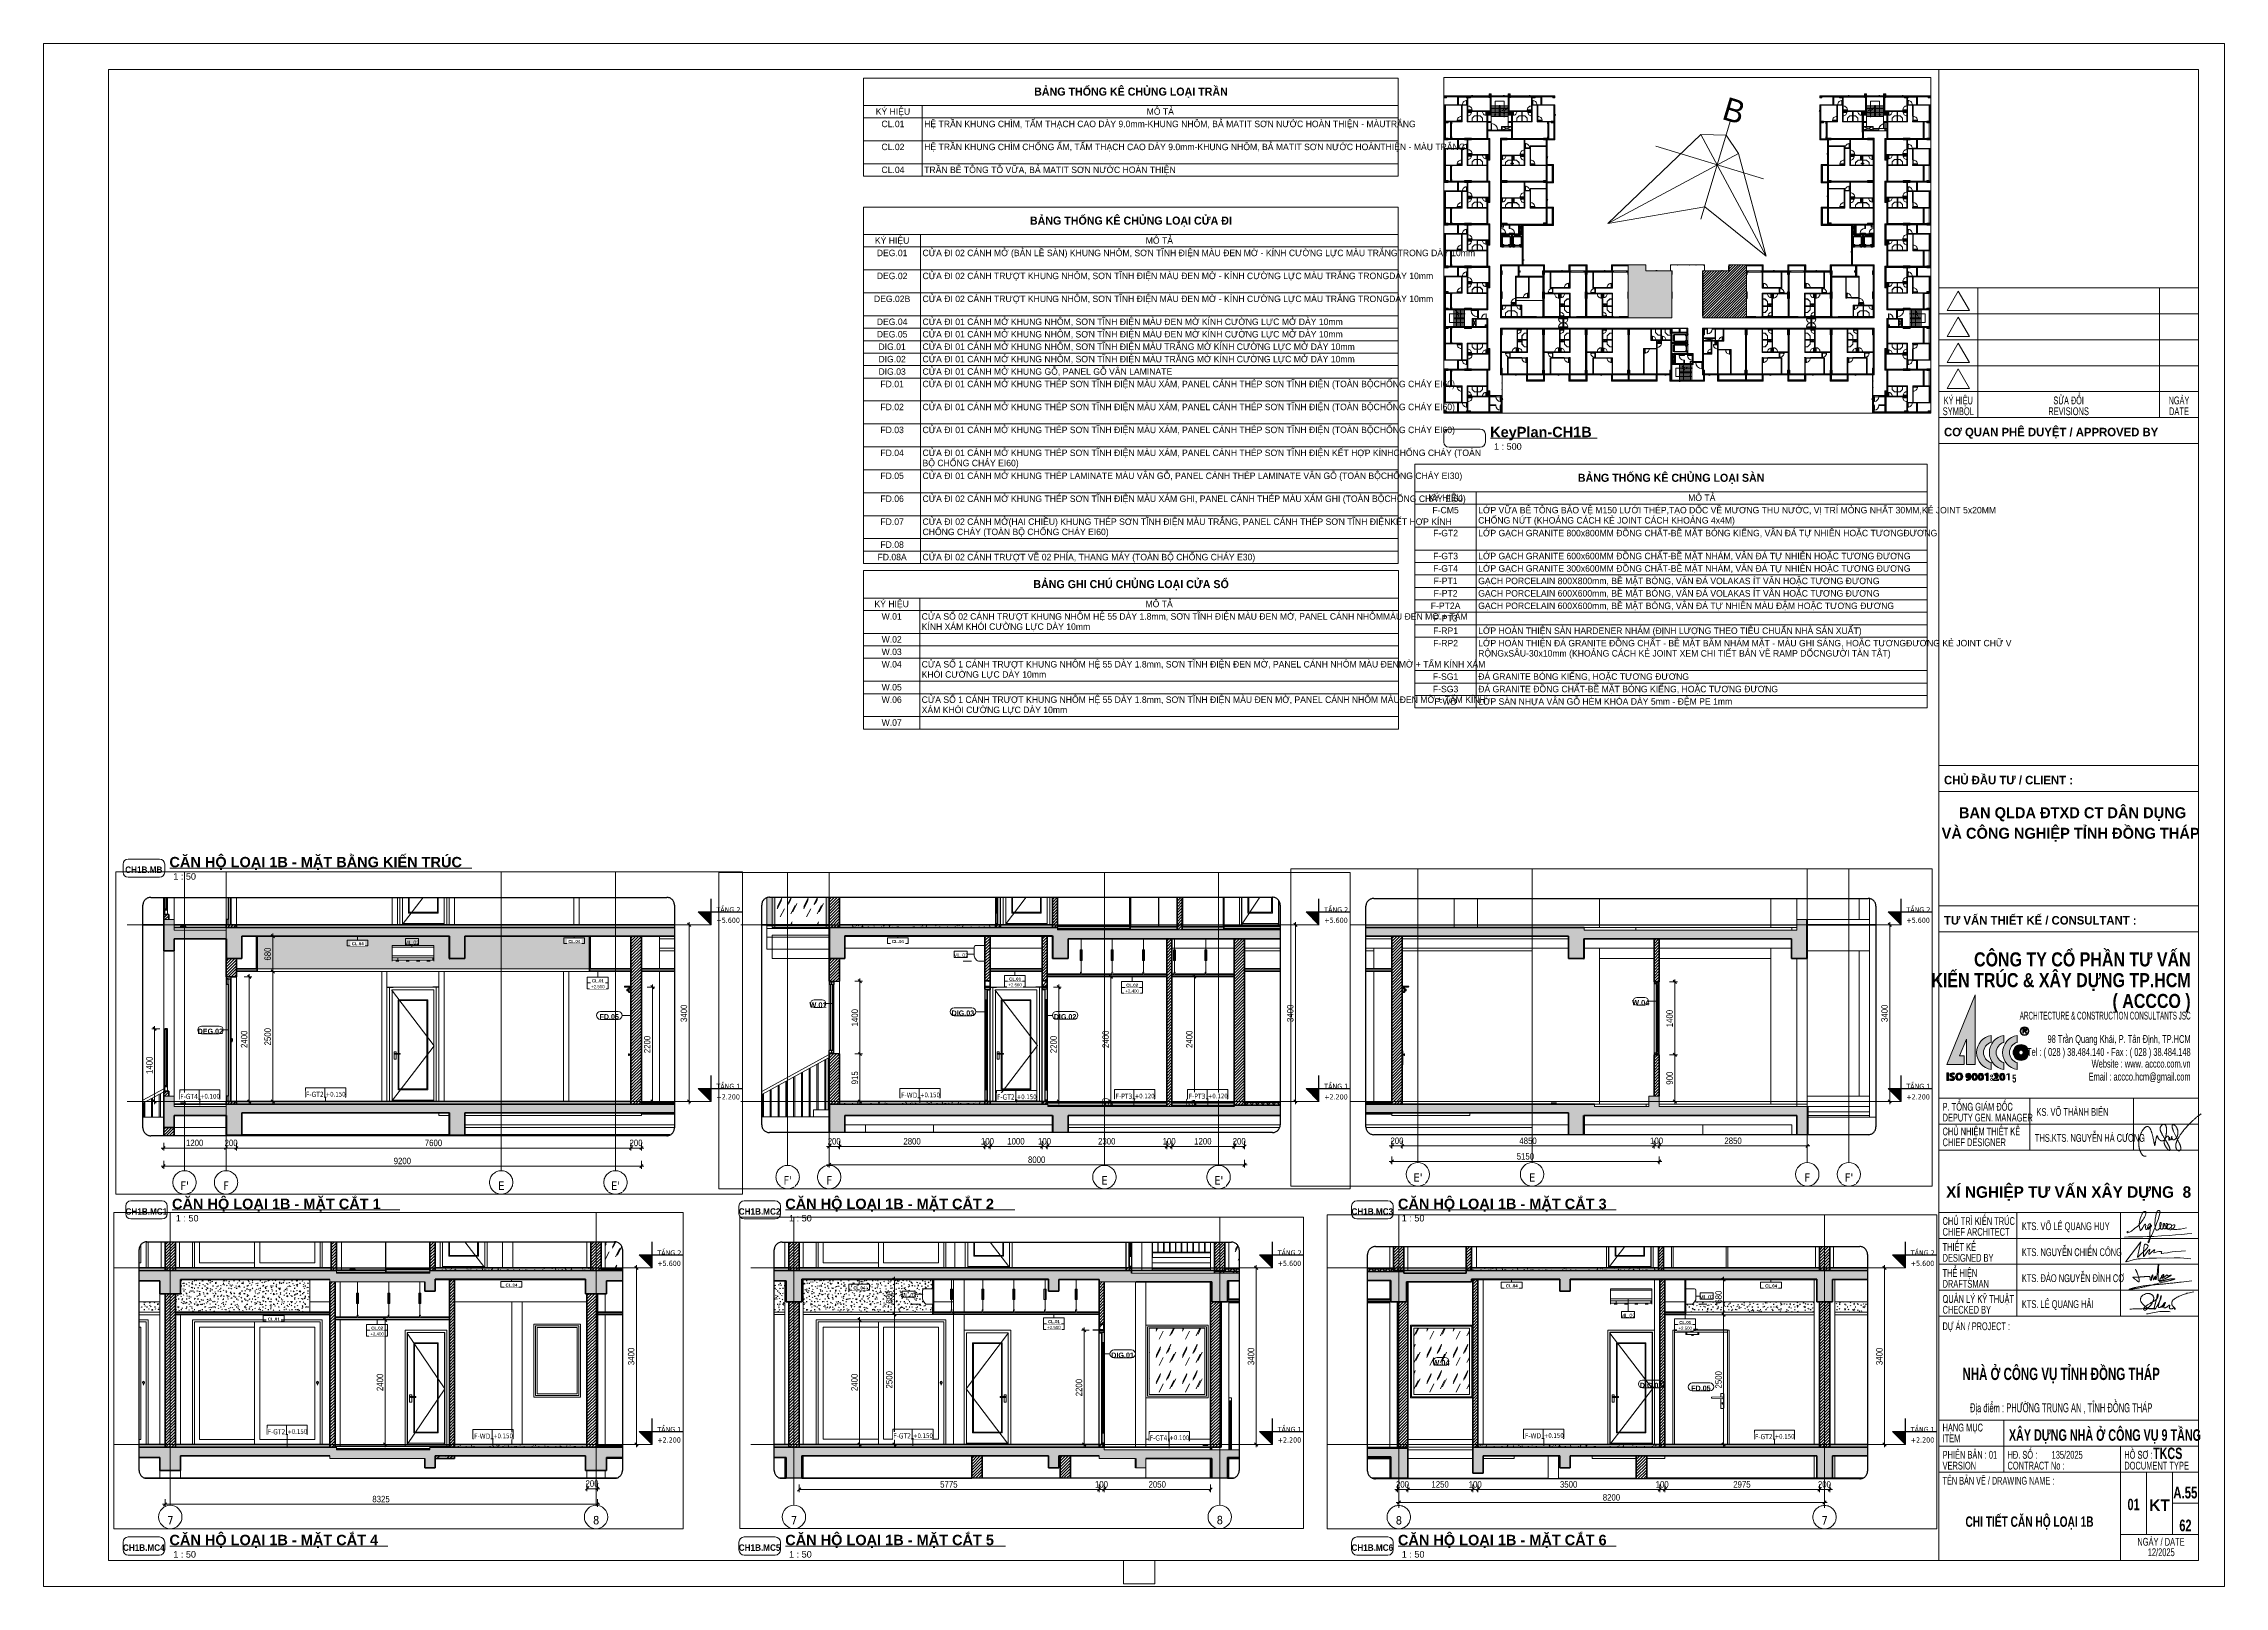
# Paper-space layout 'Layout1' of a CAD drawing. Header units: millimetres. Extents: x -416 to 424, y -1 to 593.
# The model-space entities are those that its viewports show. They can reach past a viewport. Long polylines and large blocks are cut down to what shows.
import ezdxf

# ---------------------------------------------------------------- set-up
doc = ezdxf.new("R2010")
doc.units = ezdxf.units.MM
for name, pattern in [('Centre', [31.75, 6.35, -4.7625, 15.875, -4.7625]), ('Dash', [6, 3, -3]), ('Grid Line', [22.225, 12.7, -3.175, 3.175, -3.175]), ('Hidden', [7.14375, 4.7625, -2.38125]), ('IMPORT-CENTER _2_', [40.64, 25.4, -5.08, 5.08, -5.08]), ('IMPORT-Dash _2_', [6, 3, -3])]:
    doc.linetypes.add(name, pattern=pattern)
for name, color, linetype, lineweight in [('0-2', 130, 'Continuous', 9), ('0-4', 90, 'Continuous', 5), ('0-5', 130, 'Continuous', 5), ('A-ANNO-DIMS', 211, 'Continuous', 9), ('A-ANNO-DIMS-50', 211, 'Continuous', 9), ('A-CLNG', 13, 'Continuous', 18), ('A-CLNG-1', 250, 'Continuous', 35), ('A-CLNG-2', 7, 'Continuous', 18), ('A-CLNG-FNSH-1', 7, 'Continuous', 18), ('A-CLNG-IDEN', 151, 'Continuous', 9), ('A-CLNG-PATT-1', 7, 'Continuous', 18), ('A-CLNG-PATT-2', 31, 'Continuous', 25), ('A-CLNG-PATT-3', 13, 'Continuous', 18), ('A-CLNG-PATT-4', 9, 'Continuous', 18), ('A-DETL-GENF', 92, 'Continuous', 18), ('A-DETL-GENF-4', 92, 'Hidden', 25), ('A-DETL-GENF-5', 9, 'Continuous', 18), ('A-DETL-GENF-6', 20, 'Continuous', 9), ('A-DETL-GENF-7', 130, 'Continuous', 9), ('A-DETL-GENF-HDLN-1', 7, 'Dash', 18), ('A-DETL-MEDM', 33, 'Continuous', 35), ('A-DETL-THIN', 151, 'Continuous', 18), ('A-DETL-THIN-1', 7, 'Continuous', 18), ('A-DETL-THIN-2', 130, 'Continuous', 9), ('A-DETL-THIN-3', 151, 'Continuous', 9), ('A-DOOR', 31, 'Continuous', 18), ('A-DOOR-2', 130, 'Continuous', 9), ('A-DOOR-3', 7, 'Continuous', 18), ('A-DOOR-4', 10, 'Continuous', 25), ('A-DOOR-5', 31, 'Continuous', 25), ('A-DOOR-6', 250, 'Continuous', 35), ('A-DOOR-FRAM', 31, 'Continuous', 25), ('A-DOOR-FRAM-1', 31, 'Continuous', 18), ('A-DOOR-FRAM-2', 130, 'Continuous', 9), ('A-DOOR-GLAZ', 31, 'Continuous', 25), ('A-DOOR-GLAZ-1', 31, 'Continuous', 18), ('A-DOOR-IDEN', 31, 'Continuous', 9), ('A-FLOR', 192, 'Continuous', 18), ('A-FLOR-1', 130, 'Continuous', 9), ('A-FLOR-3', 7, 'Continuous', 18), ('A-FLOR-FNSH-1', 250, 'Continuous', 35), ('A-FLOR-HRAL', 11, 'Continuous', 18), ('A-FLOR-HRAL-1', 7, 'Continuous', 18), ('A-FLOR-HRAL-2', 11, 'Continuous', 25), ('A-FLOR-HRAL-3', 130, 'Continuous', 9), ('A-FLOR-IDEN', 11, 'Continuous', 9), ('A-FLOR-LEVL', 51, 'Continuous', 9), ('A-FLOR-LEVL-1', 51, 'Continuous', 25), ('A-FLOR-LEVL-2', 51, 'Centre', 9), ('A-FLOR-PATT-1', 253, 'Continuous', 18), ('A-FLOR-PATT-2', 8, 'Continuous', 18), ('A-FLOR-PATT-3', 67, 'Continuous', 18), ('A-GLAZ', 151, 'Continuous', 18), ('A-GLAZ-3', 151, 'Continuous', 25), ('A-GLAZ-4', 7, 'Continuous', 18), ('A-GLAZ-5', 130, 'Continuous', 9), ('A-GLAZ-CURT', 52, 'Continuous', 18), ('A-GLAZ-CURT-2', 10, 'Continuous', 25), ('A-GLAZ-CURT-3', 9, 'Continuous', 18), ('A-GLAZ-CURT-4', 7, 'Continuous', 18), ('A-GLAZ-CURT-5', 130, 'Continuous', 9), ('A-GLAZ-CWMG', 51, 'Continuous', 18), ('A-GLAZ-CWMG-1', 130, 'Continuous', 9), ('A-GLAZ-CWMG-2', 9, 'Continuous', 18), ('A-GLAZ-IDEN', 152, 'Continuous', 9), ('A-WALL', 113, 'Continuous', 18), ('A-WALL-1', 130, 'Continuous', 9), ('A-WALL-2', 250, 'Continuous', 35), ('A-WALL-3', 7, 'Continuous', 18), ('A-WALL-PATT-1', 9, 'Continuous', 18), ('A-WALL-PATT-2', 111, 'Continuous', 18), ('A-WALL-PATT-3', 130, 'Continuous', 9), ('A_1404_dwg-1', 130, 'Continuous', 9), ('E-FIRE', 130, 'Continuous', 9), ('G-ANNO-SCHD', 231, 'Continuous', 9), ('G-ANNO-TTLB', 6, 'Continuous', 9), ('G-IMPT', 8, 'Continuous', 18), ('G-IMPT-4', 8, 'IMPORT-CENTER _2_', 18), ('HOA GIO_TIEN GIANG_dwg-1', 7, 'Continuous', 18), ('I-WALL', 130, 'Continuous', 9), ('I-WALL-1', 130, 'Continuous', 9), ('M-EQPM', 50, 'Continuous', 18), ('M-EQPM-2', 7, 'Continuous', 18), ('M-EQPM-3', 50, 'Continuous', 25), ('M-EQPM-4', 250, 'Continuous', 35), ('M-EQPM-5', 130, 'Continuous', 9), ('M-EQPM-IDEN', 50, 'Continuous', 9), ('S-BEAM-1', 71, 'Continuous', 5), ('S-BEAM-2', 7, 'Continuous', 18), ('S-BEAM-3', 90, 'Continuous', 50), ('S-COLS', 52, 'Continuous', 18), ('S-COLS-1', 130, 'Continuous', 9), ('S-COLS-10', 9, 'Continuous', 18), ('S-COLS-11', 130, 'IMPORT-Dash _2_', 9), ('S-COLS-2', 130, 'Continuous', 9), ('S-COLS-4', 130, 'Continuous', 9), ('S-COLS-7', 52, 'Continuous', 35), ('S-COLS-9', 7, 'Continuous', 18), ('S-COLS-HDLN-2', 130, 'IMPORT-Dash _2_', 9), ('S-GRID-1', 1, 'Grid Line', 9), ('S-GRID-IDEN', 1, 'Continuous', 9), ('S-STRS', 31, 'Continuous', 18), ('S-STRS-1', 130, 'Continuous', 9), ('S-STRS-ANNO', 130, 'Continuous', 9), ('S-STRS-MBND', 130, 'Continuous', 9), ('TEXT', 130, 'Continuous', 9), ('TEXT-1', 7, 'Continuous', 18)]:
    doc.layers.add(name, color=color, linetype=linetype, lineweight=lineweight)
doc.layers.add('G-ANNO-NPLT', color=191, linetype='Continuous', plot=False)
doc.styles.add('.VnAvantH', font='', dxfattribs={"height": 4455})
doc.styles.add('Arial_1', font='arial.ttf', dxfattribs={"height": 60})
doc.styles.add('Arial_2', font='arial.ttf', dxfattribs={"width": 0.9, "height": 75})
doc.styles.add('Arial_3', font='arial.ttf', dxfattribs={"height": 2.5})
doc.styles.add('Arial_4', font='arial.ttf', dxfattribs={"width": 0.95, "height": 2.5})
doc.styles.add('Arial_B_1', font='arialbd.ttf', dxfattribs={"width": 0.9, "height": 100})
doc.styles.add('Arial_B_2', font='arialbd.ttf', dxfattribs={"width": 0.85, "height": 105})
doc.styles.add('Arial_B_3', font='arialbd.ttf', dxfattribs={"height": 60})
doc.styles.add('Arial_B_4', font='arialbd.ttf', dxfattribs={"width": 0.7, "height": 4})
doc.styles.add('Arial_B_5', font='arialbd.ttf', dxfattribs={"width": 0.7, "height": 4.5})
doc.styles.add('Arial_B_6', font='arialbd.ttf', dxfattribs={"height": 4})
doc.styles.add('Arial_B_7', font='arialbd.ttf', dxfattribs={"width": 0.9, "height": 2.5})
doc.styles.add('Arial_B_8', font='arialbd.ttf', dxfattribs={"width": 0.95, "height": 3.095238})
doc.styles.add('Tahoma', font='tahoma.ttf', dxfattribs={"width": 0.8, "height": 100})
doc.styles.add('Tahoma_1', font='tahoma.ttf', dxfattribs={"width": 0.8, "height": 90})
doc.styles.add('Tahoma_B', font='tahomabd.ttf', dxfattribs={"height": 162.5})
doc.styles.add('Tahoma_B_1', font='tahomabd.ttf', dxfattribs={"width": 0.85, "height": 100})
doc.styles.add('UTM Avo', font='', dxfattribs={"width": 0.9, "height": 125})
doc.styles.add('VNI-Avo_B', font='', dxfattribs={"height": 851.193385})
doc.styles.add('VNI-Avo_B_1', font='', dxfattribs={"width": 0.7, "height": 851.193385})
doc.styles.add('VNI-Avo_B_2', font='', dxfattribs={"height": 627.256615})
doc.styles.add('VNI-Avo_B_3', font='', dxfattribs={"width": 0.85, "height": 1041.119611})
doc.styles.add('VNI-Avo_B_4', font='', dxfattribs={"width": 0.7, "height": 911.490203})
doc.styles.add('VNI-Avo_B_5', font='', dxfattribs={"height": 808.633715})
doc.styles.add('VNI-Avo_B_6', font='', dxfattribs={"width": 0.7, "height": 4.5})
doc.styles.add('VNI-Helve-Condense', font='', dxfattribs={"width": 0.57, "height": 575.072475})
doc.styles.add('VNI-Helve-Condense_1', font='', dxfattribs={"width": 0.7, "height": 575.072475})
doc.styles.add('VNI-Helve-Condense_2', font='', dxfattribs={"width": 0.75, "height": 575.072475})
doc.styles.add('VNI-Helve-Condense_3', font='', dxfattribs={"width": 0.7, "height": 670.917887})
doc.styles.add('VNI-Lithos_B', font='', dxfattribs={"width": 0.7, "height": 2.376})
doc.styles.get('.VnAvantH').set_extended_font_data('.VnAvantH')
doc.styles.get('UTM Avo').set_extended_font_data('UTM Avo')
doc.styles.get('VNI-Avo_B').set_extended_font_data('VNI-Avo', bold=True)
doc.styles.get('VNI-Avo_B_1').set_extended_font_data('VNI-Avo', bold=True)
doc.styles.get('VNI-Avo_B_2').set_extended_font_data('VNI-Avo', bold=True)
doc.styles.get('VNI-Avo_B_3').set_extended_font_data('VNI-Avo', bold=True)
doc.styles.get('VNI-Avo_B_4').set_extended_font_data('VNI-Avo', bold=True)
doc.styles.get('VNI-Avo_B_5').set_extended_font_data('VNI-Avo', bold=True)
doc.styles.get('VNI-Avo_B_6').set_extended_font_data('VNI-Avo', bold=True)
doc.styles.get('VNI-Helve-Condense').set_extended_font_data('VNI-Helve-Condense')
doc.styles.get('VNI-Helve-Condense_1').set_extended_font_data('VNI-Helve-Condense')
doc.styles.get('VNI-Helve-Condense_2').set_extended_font_data('VNI-Helve-Condense')
doc.styles.get('VNI-Helve-Condense_3').set_extended_font_data('VNI-Helve-Condense')
doc.styles.get('VNI-Lithos_B').set_extended_font_data('VNI-Lithos', bold=True)
doc.dimstyles.new('1_Dim_chi_tiet_2_5', dxfattribs={"dimscale": 304.8, "dimtxt": 124.912619, "dimasz": 0.19685, "dimexe": 0.164042, "dimexo": 0.0625, "dimgap": 0.016404, "dimtad": 1, "dimdec": 0, "dimrnd": 5, "dimzin": 0, "dimdsep": 46, "dimtxsty": 'UTM Avo', "dimblk1": 'OBLIQUE', "dimblk2": 'OBLIQUE', "dimsah": 1, "dimcen": 0.09, "dimdle": 0.164042, "dimazin": 0, "dimtfac": 1, "dimtdec": 4, "dimtix": 1, "dimtmove": 0, "dimatfit": 3, "dimfxl": 0.328084, "dimfxlon": 1, "dimtvp": 1, "dimtolj": 1, "dimtzin": 0, "dimarcsym": 2})
pattern_1 = [(50, (-40799.18, 15875), (364.368, -31.878), [38.1, -419.1]), (355, (-40799.2, 15875), (-70.486, 382.113), [30.48, -335.28]), (100.451, (-40768.82, 15872.34), (293.885, 350.233), [32.38, -356.18]), (46.184, (-40799.2, 15976.6), (542.158, -84.086), [57.15, -628.65]), (96.636, (-40754, 15969.6), (474.805, 494.855), [48.57, -534.27]), (351.184, (-40799.2, 15976.6), (474.81, 494.85), [45.72, -502.92]), (21, (-40748.38, 15951.2), (303.2285, -204.5305), [38.1, -419.1]), (326, (-40748.4, 15951.2), (123.604, 368.376), [30.48, -335.28]), (71.451, (-40723.1, 15934.16), (426.834, 163.843), [32.38, -356.18]), (37.5, (-40799.18, 15875), (6.1766, 169.1102), [3.353, -327.863, 3.353, -337.007, -336.55]), (37.5, (-40799.18, 15875), (6.1766, 169.1102), [-671.576, 3.353, -333.197]), (7.5, (-40799.18, 15875), (133.6389, 200.3615), [3.353, -190.703, 3.353, -320.243, -128.27]), (7.5, (-40799.18, 15875), (133.6389, 200.3615), [-517.652, 3.353, -124.917]), (327.5, (-40912.47, 15875), (271.1818, -11.4584), [3.353, -123.647, 3.353, -392.887, -525.78]), (327.5, (-40912.47, 15875), (271.1818, -11.4584), [-523.24, 3.353, -522.427]), (317.5, (-40963.27, 15875), (296.2585, 50.853), [3.353, -161.747, 3.353, -259.791, -373.38]), (317.5, (-40963.27, 15875), (296.2585, 50.853), [-428.244, 3.353, -370.027]), (45, (-40799.18, 15875), (-125.7236, 125.7236), []), (45, (-40799.18, 16065.5), (-125.7236, 125.7236), [])]
pattern_2 = [(0, (-40799.18, 15875), (406.4, 101.6), [16.764, -288.036, 16.764, -288.036, -1625.6]), (0, (-40799.18, 15875), (406.4, 101.6), [-609.6, 16.764, -592.836, 16.764, -288.036, -711.2]), (0, (-40799.18, 15875), (406.4, 101.6), [-1524, 16.764, -186.436, 16.764, -491.236]), (120, (-40646.78, 15925.8), (-291.1882, 301.1527), [16.764, -288.036, 16.764, -288.036, -1625.6]), (120, (-40646.78, 15925.8), (-291.1882, 301.1527), [-609.6, 16.764, -592.836, 16.764, -288.036, -711.2]), (120, (-40646.78, 15925.8), (-291.1882, 301.1527), [-1524, 16.764, -186.436, 16.764, -491.236]), (240, (-40595.98, 16129), (-115.2118, -402.7527), [16.764, -288.036, 16.764, -288.036, -1625.6]), (240, (-40595.98, 16129), (-115.2118, -402.7527), [-609.6, 16.764, -592.836, 16.764, -288.036, -711.2]), (240, (-40595.98, 16129), (-115.2118, -402.7527), [-1524, 16.764, -186.436, 16.764, -491.236])]
pattern_3 = [(0, (-40799.183, 15875), (203.2, 50.8), [16.764, -135.636, 16.764, -135.636, -812.8]), (0, (-40799.183, 15875), (203.2, 50.8), [-304.8, 16.764, -288.036, 16.764, -135.636, -355.6]), (0, (-40799.183, 15875), (203.2, 50.8), [-762, 16.764, -84.836, 16.764, -237.236]), (120, (-40722.983, 15900.4), (-145.59409, 150.57636), [16.764, -135.636, 16.764, -135.636, -812.8]), (120, (-40722.983, 15900.4), (-145.59409, 150.57636), [-304.8, 16.764, -288.036, 16.764, -135.636, -355.6]), (120, (-40722.983, 15900.4), (-145.59409, 150.57636), [-762, 16.764, -84.836, 16.764, -237.236]), (240, (-40697.583, 16002), (-57.60591, -201.37636), [16.764, -135.636, 16.764, -135.636, -812.8]), (240, (-40697.583, 16002), (-57.60591, -201.37636), [-304.8, 16.764, -288.036, 16.764, -135.636, -355.6]), (240, (-40697.583, 16002), (-57.60591, -201.37636), [-762, 16.764, -84.836, 16.764, -237.236])]
pattern_4 = [(45, (87338.21, 15875), (-28.28427, 28.28427), [])]
pattern_5 = [(0, (87338.21, 15875), (406.4, 101.6), [16.764, -288.036, 16.764, -288.036, -1625.6]), (0, (87338.21, 15875), (406.4, 101.6), [-609.6, 16.764, -592.836, 16.764, -288.036, -711.2]), (0, (87338.21, 15875), (406.4, 101.6), [-1524, 16.764, -186.436, 16.764, -491.236]), (120, (87490.61, 15925.8), (-291.1882, 301.1527), [16.764, -288.036, 16.764, -288.036, -1625.6]), (120, (87490.61, 15925.8), (-291.1882, 301.1527), [-609.6, 16.764, -592.836, 16.764, -288.036, -711.2]), (120, (87490.61, 15925.8), (-291.1882, 301.1527), [-1524, 16.764, -186.436, 16.764, -491.236]), (240, (87541.41, 16129), (-115.2118, -402.7527), [16.764, -288.036, 16.764, -288.036, -1625.6]), (240, (87541.41, 16129), (-115.2118, -402.7527), [-609.6, 16.764, -592.836, 16.764, -288.036, -711.2]), (240, (87541.41, 16129), (-115.2118, -402.7527), [-1524, 16.764, -186.436, 16.764, -491.236])]
pattern_6 = [(63.435, (-40202.43, 15909.78), (-0.0009, 508), [177.488, -958.435]), (63.435, (-40710.43, 15909.78), (-0.0009, 508), [177.488, -958.435]), (63.435, (-39959.25, 16007.92), (-0.0009, 508), [177.488, -958.435]), (63.435, (-40467.25, 16007.92), (-0.0009, 508), [177.488, -958.435]), (63.435, (-39996.05, 15973.28), (-0.0009, 508), [177.488, -958.435]), (63.435, (-40504.05, 15973.28), (-0.0009, 508), [177.488, -958.435]), (63.435, (-40033.57, 16171.7), (-0.0009, 508), [86.267, -1049.655]), (63.435, (-40541.57, 16171.7), (-0.0009, 508), [86.267, -1049.655]), (63.435, (-40058.1, 16140.98), (-0.0009, 508), [177.488, -958.435]), (63.435, (-40566.1, 16140.98), (-0.0009, 508), [177.488, -958.435]), (63.435, (-40053.78, 16163.03), (-0.0009, 508), [177.488, -958.435]), (63.435, (-40561.78, 16163.03), (-0.0009, 508), [177.488, -958.435]), (63.435, (-40258.73, 16066.31), (-0.0009, 508), [177.488, -958.435]), (63.435, (-40766.73, 16066.31), (-0.0009, 508), [177.488, -958.435]), (63.435, (-40254.4, 16092.3), (-0.0009, 508), [177.488, -958.435]), (63.435, (-40762.4, 16092.3), (-0.0009, 508), [177.488, -958.435]), (63.435, (-40253.24, 16111.03), (-0.0009, 508), [177.488, -958.435]), (63.435, (-40761.24, 16111.03), (-0.0009, 508), [177.488, -958.435])]
pattern_7 = [(50, (87338.2, 15875), (364.368, -31.878), [38.1, -419.1]), (355, (87338.2, 15875), (-70.486, 382.113), [30.48, -335.28]), (100.451, (87368.57, 15872.34), (293.885, 350.233), [32.38, -356.18]), (46.184, (87338.2, 15976.6), (542.158, -84.086), [57.15, -628.65]), (96.636, (87383.4, 15969.6), (474.805, 494.855), [48.57, -534.27]), (351.184, (87338.2, 15976.6), (474.81, 494.85), [45.72, -502.92]), (21, (87389, 15951.2), (303.2285, -204.5305), [38.1, -419.1]), (326, (87389, 15951.2), (123.604, 368.376), [30.48, -335.28]), (71.451, (87414.28, 15934.16), (426.834, 163.843), [32.38, -356.18]), (37.5, (87338.21, 15875), (6.1766, 169.1102), [3.353, -327.863, 3.353, -337.007, -336.55]), (37.5, (87338.21, 15875), (6.1766, 169.1102), [-671.576, 3.353, -333.197]), (7.5, (87338.21, 15875), (133.6389, 200.3615), [3.353, -190.703, 3.353, -320.243, -128.27]), (7.5, (87338.21, 15875), (133.6389, 200.3615), [-517.652, 3.353, -124.917]), (327.5, (87224.93, 15875), (271.1818, -11.4584), [3.353, -123.647, 3.353, -392.887, -525.78]), (327.5, (87224.93, 15875), (271.1818, -11.4584), [-523.24, 3.353, -522.427]), (317.5, (87174.13, 15875), (296.2585, 50.853), [3.353, -161.747, 3.353, -259.791, -373.38]), (317.5, (87174.13, 15875), (296.2585, 50.853), [-428.244, 3.353, -370.027]), (45, (87338.21, 15875), (-125.7236, 125.7236), []), (45, (87338.21, 16065.5), (-125.7236, 125.7236), [])]
pattern_8 = [(45, (-40799.183, 15875), (-28.28427, 28.28427), [])]
pattern_9 = [(45, (-40799.183, 15875), (-17.67767, 17.67767), []), (135, (-40799.183, 15875), (-17.67767, -17.67767), [])]
pattern_10 = [(45, (100623.06, 15875), (-28.28427, 28.28427), [])]
pattern_11 = [(50, (100623.06, 15875), (364.368, -31.878), [38.1, -419.1]), (355, (100623.06, 15875), (-70.486, 382.113), [30.48, -335.28]), (100.451, (100653.42, 15872.34), (293.885, 350.233), [32.38, -356.18]), (46.184, (100623.06, 15976.6), (542.158, -84.086), [57.15, -628.65]), (96.636, (100668.24, 15969.6), (474.805, 494.855), [48.57, -534.27]), (351.184, (100623.06, 15976.6), (474.81, 494.85), [45.72, -502.92]), (21, (100673.86, 15951.2), (303.2285, -204.5305), [38.1, -419.1]), (326, (100673.86, 15951.2), (123.604, 368.376), [30.48, -335.28]), (71.451, (100699.13, 15934.16), (426.834, 163.843), [32.38, -356.18]), (37.5, (100623.06, 15875), (6.1766, 169.1102), [3.353, -327.863, 3.353, -337.007, -336.55]), (37.5, (100623.06, 15875), (6.1766, 169.1102), [-671.576, 3.353, -333.197]), (7.5, (100623.06, 15875), (133.6389, 200.3615), [3.353, -190.703, 3.353, -320.243, -128.27]), (7.5, (100623.06, 15875), (133.6389, 200.3615), [-517.652, 3.353, -124.917]), (327.5, (100509.78, 15875), (271.1818, -11.4584), [3.353, -123.647, 3.353, -392.887, -525.78]), (327.5, (100509.78, 15875), (271.1818, -11.4584), [-523.24, 3.353, -522.427]), (317.5, (100458.98, 15875), (296.2585, 50.853), [3.353, -161.747, 3.353, -259.791, -373.38]), (317.5, (100458.98, 15875), (296.2585, 50.853), [-428.244, 3.353, -370.027]), (45, (100623.06, 15875), (-125.7236, 125.7236), []), (45, (100623.06, 16065.5), (-125.7236, 125.7236), [])]
pattern_12 = [(50, (40799.18, 15875), (364.368, -31.878), [38.1, -419.1]), (355, (40799.2, 15875), (-70.486, 382.113), [30.48, -335.28]), (100.451, (40829.55, 15872.34), (293.885, 350.233), [32.38, -356.18]), (46.184, (40799.2, 15976.6), (542.158, -84.086), [57.15, -628.65]), (96.636, (40844.36, 15969.6), (474.805, 494.855), [48.57, -534.27]), (351.184, (40799.2, 15976.6), (474.81, 494.85), [45.72, -502.92]), (21, (40849.98, 15951.2), (303.2285, -204.5305), [38.1, -419.1]), (326, (40850, 15951.2), (123.604, 368.376), [30.48, -335.28]), (71.451, (40875.25, 15934.16), (426.834, 163.843), [32.38, -356.18]), (37.5, (40799.18, 15875), (6.1766, 169.1102), [3.353, -327.863, 3.353, -337.007, -336.55]), (37.5, (40799.18, 15875), (6.1766, 169.1102), [-671.576, 3.353, -333.197]), (7.5, (40799.18, 15875), (133.6389, 200.3615), [3.353, -190.703, 3.353, -320.243, -128.27]), (7.5, (40799.18, 15875), (133.6389, 200.3615), [-517.652, 3.353, -124.917]), (327.5, (40685.9, 15875), (271.1818, -11.4584), [3.353, -123.647, 3.353, -392.887, -525.78]), (327.5, (40685.9, 15875), (271.1818, -11.4584), [-523.24, 3.353, -522.427]), (317.5, (40635.1, 15875), (296.2585, 50.853), [3.353, -161.747, 3.353, -259.791, -373.38]), (317.5, (40635.1, 15875), (296.2585, 50.853), [-428.244, 3.353, -370.027]), (45, (40799.18, 15875), (-125.7236, 125.7236), []), (45, (40799.18, 16065.5), (-125.7236, 125.7236), [])]
pattern_13 = [(45, (114362.828, 15875), (-28.28427, 28.28427), [])]
pattern_14 = [(50, (73567.88, 15875), (364.368, -31.878), [38.1, -419.1]), (355, (73567.88, 15875), (-70.486, 382.113), [30.48, -335.28]), (100.451, (73598.24, 15872.34), (293.885, 350.233), [32.38, -356.18]), (46.184, (73567.88, 15976.6), (542.158, -84.086), [57.15, -628.65]), (96.636, (73613.05, 15969.6), (474.805, 494.855), [48.57, -534.27]), (351.184, (73567.9, 15976.6), (474.81, 494.85), [45.72, -502.92]), (21, (73618.68, 15951.2), (303.2285, -204.5305), [38.1, -419.1]), (326, (73618.68, 15951.2), (123.604, 368.376), [30.48, -335.28]), (71.451, (73643.95, 15934.16), (426.834, 163.843), [32.38, -356.18]), (37.5, (73567.88, 15875), (6.1766, 169.1102), [3.353, -327.863, 3.353, -337.007, -336.55]), (37.5, (73567.88, 15875), (6.1766, 169.1102), [-671.576, 3.353, -333.197]), (7.5, (73567.88, 15875), (133.6389, 200.3615), [3.353, -190.703, 3.353, -320.243, -128.27]), (7.5, (73567.88, 15875), (133.6389, 200.3615), [-517.652, 3.353, -124.917]), (327.5, (73454.59, 15875), (271.1818, -11.4584), [3.353, -123.647, 3.353, -392.887, -525.78]), (327.5, (73454.59, 15875), (271.1818, -11.4584), [-523.24, 3.353, -522.427]), (317.5, (73403.8, 15875), (296.2585, 50.853), [3.353, -161.747, 3.353, -259.791, -373.38]), (317.5, (73403.8, 15875), (296.2585, 50.853), [-428.244, 3.353, -370.027]), (45, (73567.88, 15875), (-125.7236, 125.7236), []), (45, (73567.88, 16065.5), (-125.7236, 125.7236), [])]
pattern_15 = [(0, (73567.876, 15875), (203.2, 50.8), [16.764, -135.636, 16.764, -135.636, -812.8]), (0, (73567.876, 15875), (203.2, 50.8), [-304.8, 16.764, -288.036, 16.764, -135.636, -355.6]), (0, (73567.876, 15875), (203.2, 50.8), [-762, 16.764, -84.836, 16.764, -237.236]), (120, (73644.076, 15900.4), (-145.59409, 150.57636), [16.764, -135.636, 16.764, -135.636, -812.8]), (120, (73644.076, 15900.4), (-145.59409, 150.57636), [-304.8, 16.764, -288.036, 16.764, -135.636, -355.6]), (120, (73644.076, 15900.4), (-145.59409, 150.57636), [-762, 16.764, -84.836, 16.764, -237.236]), (240, (73669.476, 16002), (-57.60591, -201.37636), [16.764, -135.636, 16.764, -135.636, -812.8]), (240, (73669.476, 16002), (-57.60591, -201.37636), [-304.8, 16.764, -288.036, 16.764, -135.636, -355.6]), (240, (73669.476, 16002), (-57.60591, -201.37636), [-762, 16.764, -84.836, 16.764, -237.236])]
pattern_16 = [(45, (73567.876, 15875), (-28.28427, 28.28427), [])]
pattern_17 = [(0, (73567.88, 15875), (406.4, 101.6), [16.764, -288.036, 16.764, -288.036, -1625.6]), (0, (73567.88, 15875), (406.4, 101.6), [-609.6, 16.764, -592.836, 16.764, -288.036, -711.2]), (0, (73567.88, 15875), (406.4, 101.6), [-1524, 16.764, -186.436, 16.764, -491.236]), (120, (73720.28, 15925.8), (-291.1882, 301.1527), [16.764, -288.036, 16.764, -288.036, -1625.6]), (120, (73720.28, 15925.8), (-291.1882, 301.1527), [-609.6, 16.764, -592.836, 16.764, -288.036, -711.2]), (120, (73720.28, 15925.8), (-291.1882, 301.1527), [-1524, 16.764, -186.436, 16.764, -491.236]), (240, (73771.08, 16129), (-115.2118, -402.7527), [16.764, -288.036, 16.764, -288.036, -1625.6]), (240, (73771.08, 16129), (-115.2118, -402.7527), [-609.6, 16.764, -592.836, 16.764, -288.036, -711.2]), (240, (73771.08, 16129), (-115.2118, -402.7527), [-1524, 16.764, -186.436, 16.764, -491.236])]
pattern_18 = [(45, (127106.24, 15875), (-28.28427, 28.28427), [])]
pattern_19 = [(45, (127106.24, 15875), (-53.033, 53.033), []), (135, (127106.24, 15875), (-53.033, -53.033), [])]
pattern_20 = [(0, (127106.24, 15875), (406.4, 101.6), [16.764, -288.036, 16.764, -288.036, -1625.6]), (0, (127106.24, 15875), (406.4, 101.6), [-609.6, 16.764, -592.836, 16.764, -288.036, -711.2]), (0, (127106.24, 15875), (406.4, 101.6), [-1524, 16.764, -186.436, 16.764, -491.236]), (120, (127258.64, 15925.8), (-291.1882, 301.1527), [16.764, -288.036, 16.764, -288.036, -1625.6]), (120, (127258.64, 15925.8), (-291.1882, 301.1527), [-609.6, 16.764, -592.836, 16.764, -288.036, -711.2]), (120, (127258.64, 15925.8), (-291.1882, 301.1527), [-1524, 16.764, -186.436, 16.764, -491.236]), (240, (127309.44, 16129), (-115.2118, -402.7527), [16.764, -288.036, 16.764, -288.036, -1625.6]), (240, (127309.44, 16129), (-115.2118, -402.7527), [-609.6, 16.764, -592.836, 16.764, -288.036, -711.2]), (240, (127309.44, 16129), (-115.2118, -402.7527), [-1524, 16.764, -186.436, 16.764, -491.236])]
pattern_21 = [(63.435, (74164.63, 15909.78), (-0.0009, 508.0002), [177.488, -958.435]), (63.435, (73656.63, 15909.78), (-0.0009, 508.0002), [177.488, -958.435]), (63.435, (74407.81, 16007.92), (-0.0009, 508.0002), [177.488, -958.435]), (63.435, (73899.81, 16007.92), (-0.0009, 508.0002), [177.488, -958.435]), (63.435, (74371, 15973.28), (-0.0009, 508.0002), [177.488, -958.435]), (63.435, (73863, 15973.28), (-0.0009, 508.0002), [177.488, -958.435]), (63.435, (74333.49, 16171.7), (-0.0009, 508.0002), [86.267, -1049.655]), (63.435, (73825.49, 16171.7), (-0.0009, 508.0002), [86.267, -1049.655]), (63.435, (74308.95, 16140.98), (-0.0009, 508.0002), [177.488, -958.435]), (63.435, (73800.95, 16140.98), (-0.0009, 508.0002), [177.488, -958.435]), (63.435, (74313.28, 16163.03), (-0.0009, 508.0002), [177.488, -958.435]), (63.435, (73805.28, 16163.03), (-0.0009, 508.0002), [177.488, -958.435]), (63.435, (74108.32, 16066.31), (-0.0009, 508.0002), [177.488, -958.435]), (63.435, (73600.32, 16066.31), (-0.0009, 508.0002), [177.488, -958.435]), (63.435, (74112.66, 16092.3), (-0.0009, 508.0002), [177.488, -958.435]), (63.435, (73604.66, 16092.3), (-0.0009, 508.0002), [177.488, -958.435]), (63.435, (74113.82, 16111.03), (-0.0009, 508.0002), [177.488, -958.435]), (63.435, (73605.82, 16111.03), (-0.0009, 508.0002), [177.488, -958.435])]
pattern_22 = [(50, (127106.24, 15875), (364.368, -31.878), [38.1, -419.1]), (355, (127106.24, 15875), (-70.486, 382.113), [30.48, -335.28]), (100.451, (127136.6, 15872.34), (293.885, 350.233), [32.38, -356.18]), (46.184, (127106.24, 15976.6), (542.158, -84.086), [57.15, -628.65]), (96.636, (127151.4, 15969.6), (474.805, 494.855), [48.57, -534.27]), (351.184, (127106.24, 15976.6), (474.81, 494.85), [45.72, -502.92]), (21, (127157.04, 15951.2), (303.2285, -204.5305), [38.1, -419.1]), (326, (127157.04, 15951.2), (123.604, 368.376), [30.48, -335.28]), (71.451, (127182.3, 15934.16), (426.834, 163.843), [32.38, -356.18]), (37.5, (127106.24, 15875), (6.1766, 169.1102), [3.353, -327.863, 3.353, -337.007, -336.55]), (37.5, (127106.24, 15875), (6.1766, 169.1102), [-671.576, 3.353, -333.197]), (7.5, (127106.24, 15875), (133.6389, 200.3615), [3.353, -190.703, 3.353, -320.243, -128.27]), (7.5, (127106.24, 15875), (133.6389, 200.3615), [-517.652, 3.353, -124.917]), (327.5, (126992.95, 15875), (271.1818, -11.4584), [3.353, -123.647, 3.353, -392.887, -525.78]), (327.5, (126992.95, 15875), (271.1818, -11.4584), [-523.24, 3.353, -522.427]), (317.5, (126942.15, 15875), (296.2585, 50.853), [3.353, -161.747, 3.353, -259.791, -373.38]), (317.5, (126942.15, 15875), (296.2585, 50.853), [-428.244, 3.353, -370.027]), (45, (127106.24, 15875), (-125.7236, 125.7236), []), (45, (127106.24, 16065.5), (-125.7236, 125.7236), [])]
pattern_23 = [(45, (139113.61, 15875), (-28.28427, 28.28427), [])]
pattern_24 = [(0, (139113.61, 15875), (406.4, 101.6), [16.764, -288.036, 16.764, -288.036, -1625.6]), (0, (139113.61, 15875), (406.4, 101.6), [-609.6, 16.764, -592.836, 16.764, -288.036, -711.2]), (0, (139113.61, 15875), (406.4, 101.6), [-1524, 16.764, -186.436, 16.764, -491.236]), (120, (139266.01, 15925.8), (-291.1882, 301.1527), [16.764, -288.036, 16.764, -288.036, -1625.6]), (120, (139266.01, 15925.8), (-291.1882, 301.1527), [-609.6, 16.764, -592.836, 16.764, -288.036, -711.2]), (120, (139266.01, 15925.8), (-291.1882, 301.1527), [-1524, 16.764, -186.436, 16.764, -491.236]), (240, (139316.81, 16129), (-115.2118, -402.7527), [16.764, -288.036, 16.764, -288.036, -1625.6]), (240, (139316.81, 16129), (-115.2118, -402.7527), [-609.6, 16.764, -592.836, 16.764, -288.036, -711.2]), (240, (139316.81, 16129), (-115.2118, -402.7527), [-1524, 16.764, -186.436, 16.764, -491.236])]
pattern_25 = [(50, (139113.6, 15875), (364.368, -31.878), [38.1, -419.1]), (355, (139113.6, 15875), (-70.486, 382.113), [30.48, -335.28]), (100.451, (139143.98, 15872.34), (293.885, 350.233), [32.38, -356.18]), (46.184, (139113.6, 15976.6), (542.158, -84.086), [57.15, -628.65]), (96.636, (139158.8, 15969.6), (474.805, 494.855), [48.57, -534.27]), (351.184, (139113.6, 15976.6), (474.81, 494.85), [45.72, -502.92]), (21, (139164.4, 15951.2), (303.2285, -204.5305), [38.1, -419.1]), (326, (139164.4, 15951.2), (123.604, 368.376), [30.48, -335.28]), (71.451, (139189.68, 15934.16), (426.834, 163.843), [32.38, -356.18]), (37.5, (139113.61, 15875), (6.1766, 169.1102), [3.353, -327.863, 3.353, -337.007, -336.55]), (37.5, (139113.61, 15875), (6.1766, 169.1102), [-671.576, 3.353, -333.197]), (7.5, (139113.61, 15875), (133.6389, 200.3615), [3.353, -190.703, 3.353, -320.243, -128.27]), (7.5, (139113.61, 15875), (133.6389, 200.3615), [-517.652, 3.353, -124.917]), (327.5, (139000.33, 15875), (271.1818, -11.4584), [3.353, -123.647, 3.353, -392.887, -525.78]), (327.5, (139000.33, 15875), (271.1818, -11.4584), [-523.24, 3.353, -522.427]), (317.5, (138949.53, 15875), (296.2585, 50.853), [3.353, -161.747, 3.353, -259.791, -373.38]), (317.5, (138949.53, 15875), (296.2585, 50.853), [-428.244, 3.353, -370.027]), (45, (139113.61, 15875), (-125.7236, 125.7236), []), (45, (139113.61, 16065.5), (-125.7236, 125.7236), [])]
pattern_26 = [(50, (-72898.96, 15875), (364.368, -31.878), [38.1, -419.1]), (355, (-72898.96, 15875), (-70.486, 382.113), [30.48, -335.28]), (100.451, (-72868.6, 15872.34), (293.885, 350.233), [32.38, -356.18]), (46.184, (-72898.96, 15976.6), (542.158, -84.086), [57.15, -628.65]), (96.636, (-72853.8, 15969.6), (474.805, 494.855), [48.57, -534.27]), (351.184, (-72898.96, 15976.6), (474.81, 494.85), [45.72, -502.92]), (21, (-72848.15, 15951.2), (303.2285, -204.5305), [38.1, -419.1]), (326, (-72848.15, 15951.2), (123.604, 368.376), [30.48, -335.28]), (71.451, (-72822.9, 15934.16), (426.834, 163.843), [32.38, -356.18]), (37.5, (-72898.96, 15875), (6.1766, 169.1102), [3.353, -327.863, 3.353, -337.007, -336.55]), (37.5, (-72898.96, 15875), (6.1766, 169.1102), [-671.576, 3.353, -333.197]), (7.5, (-72898.96, 15875), (133.6389, 200.3615), [3.353, -190.703, 3.353, -320.243, -128.27]), (7.5, (-72898.96, 15875), (133.6389, 200.3615), [-517.652, 3.353, -124.917]), (327.5, (-73012.24, 15875), (271.1818, -11.4584), [3.353, -123.647, 3.353, -392.887, -525.78]), (327.5, (-73012.24, 15875), (271.1818, -11.4584), [-523.24, 3.353, -522.427]), (317.5, (-73063.04, 15875), (296.2585, 50.853), [3.353, -161.747, 3.353, -259.791, -373.38]), (317.5, (-73063.04, 15875), (296.2585, 50.853), [-428.244, 3.353, -370.027]), (45, (-72898.96, 15875), (-125.7236, 125.7236), []), (45, (-72898.96, 16065.5), (-125.7236, 125.7236), [])]
pattern_27 = [(0, (-72898.955, 15875), (203.2, 50.8), [16.764, -135.636, 16.764, -135.636, -812.8]), (0, (-72898.955, 15875), (203.2, 50.8), [-304.8, 16.764, -288.036, 16.764, -135.636, -355.6]), (0, (-72898.955, 15875), (203.2, 50.8), [-762, 16.764, -84.836, 16.764, -237.236]), (120, (-72822.755, 15900.4), (-145.59409, 150.57636), [16.764, -135.636, 16.764, -135.636, -812.8]), (120, (-72822.755, 15900.4), (-145.59409, 150.57636), [-304.8, 16.764, -288.036, 16.764, -135.636, -355.6]), (120, (-72822.755, 15900.4), (-145.59409, 150.57636), [-762, 16.764, -84.836, 16.764, -237.236]), (240, (-72797.355, 16002), (-57.60591, -201.37636), [16.764, -135.636, 16.764, -135.636, -812.8]), (240, (-72797.355, 16002), (-57.60591, -201.37636), [-304.8, 16.764, -288.036, 16.764, -135.636, -355.6]), (240, (-72797.355, 16002), (-57.60591, -201.37636), [-762, 16.764, -84.836, 16.764, -237.236])]
pattern_28 = [(45, (-72898.955, 15875), (-28.28427, 28.28427), [])]
pattern_29 = [(45, (151520.05, 15875), (-28.28427, 28.28427), [])]
pattern_30 = [(0, (151520.05, 15875), (406.4, 101.6), [16.764, -288.036, 16.764, -288.036, -1625.6]), (0, (151520.05, 15875), (406.4, 101.6), [-609.6, 16.764, -592.836, 16.764, -288.036, -711.2]), (0, (151520.05, 15875), (406.4, 101.6), [-1524, 16.764, -186.436, 16.764, -491.236]), (120, (151672.45, 15925.8), (-291.1882, 301.1527), [16.764, -288.036, 16.764, -288.036, -1625.6]), (120, (151672.45, 15925.8), (-291.1882, 301.1527), [-609.6, 16.764, -592.836, 16.764, -288.036, -711.2]), (120, (151672.45, 15925.8), (-291.1882, 301.1527), [-1524, 16.764, -186.436, 16.764, -491.236]), (240, (151723.25, 16129), (-115.2118, -402.7527), [16.764, -288.036, 16.764, -288.036, -1625.6]), (240, (151723.25, 16129), (-115.2118, -402.7527), [-609.6, 16.764, -592.836, 16.764, -288.036, -711.2]), (240, (151723.25, 16129), (-115.2118, -402.7527), [-1524, 16.764, -186.436, 16.764, -491.236])]
pattern_31 = [(45, (0, 0), (-90.50967, 90.50967), [])]

psp = doc.layouts.get("Layout1")

# ---------------------------------------------------------------- texts
at = {"layer": 'G-ANNO-SCHD', "line_spacing_factor": 0.941778}
for s, insert, char_height, width, attachment_point, style in [('B\\fArial|b1|i0|c254|p34|;\\W.95;ẢNG THỐNG KÊ CHỦNG LOẠI TRẦN', (2.84, 576.08), 3.0952, 84.0671, 2, 'Arial_B_8'), ('KÝ HI\\fArial|b0|i0|c254|p34|;\\W.95;ỆU', (-88.85, 568.12), 2.5, 15.7935, 2, 'Arial_4'), ('CL.01', (-88.85, 563.33), 2.5, 10.4678, 2, 'Arial_4'), ('H\\fArial|b0|i0|c254|p34|;\\W.95;Ệ TRẦN KHUNG CHÌM, TẤM THẠCH CAO DÀY 9.0mm-KHUNG NHÔM, BẢ MATIT SƠN NƯỚC HOÀN THIỆN - MÀUTRẮNG', (-76.82, 563.33), 2.5, 211.1001, 1, 'Arial_4'), ('MÔ T\\fArial|b0|i0|c254|p34|;\\W.95;Ả', (14.12, 568.12), 2.5, 12.4573, 2, 'Arial_4'), ('CL.02', (-88.85, 554.49), 2.5, 10.4678, 2, 'Arial_4'), ('H\\fArial|b0|i0|c254|p34|;\\W.95;Ệ TRẦN KHUNG CHÌM CHỐNG ẨM, TẤM THẠCH CAO DÀY 9.0mm-KHUNG NHÔM, BẢ MATIT SƠN NƯỚC HOÀNTHIỆN - MÀU TRẮNG', (-76.82, 554.49), 2.5, 208.6821, 1, 'Arial_4'), ('TR\\fArial|b0|i0|c254|p34|;\\W.95;ẦN BÊ TÔNG TÔ VỮA, BẢ MATIT SƠN NƯỚC HOÀN THIỆN', (-76.82, 545.66), 2.5, 115.0537, 1, 'Arial_4'), ('CL.04', (-88.85, 545.66), 2.5, 10.4678, 2, 'Arial_4'), ('B\\fArial|b1|i0|c254|p34|;\\W.95;ẢNG THỐNG KÊ CHỦNG LOẠI CỬA ĐI', (2.81, 526.41), 3.0952, 87.6296, 2, 'Arial_B_8'), ('KÝ HI\\fArial|b0|i0|c254|p34|;\\W.95;ỆU', (-89.17, 518.45), 2.5, 15.7935, 2, 'Arial_4'), ('DEG.01', (-89.17, 513.66), 2.5, 13.9876, 2, 'Arial_4'), ('C\\fArial|b0|i0|c254|p34|;\\W.95;ỬA ĐI 02 CÁNH MỞ (BẢN LỀ SÀN) KHUNG NHÔM, SƠN TĨNH ĐIỆN MÀU ĐEN MỜ - KÍNH CƯỜNG LỰC MÀU TRẮNGTRONG DÀY 10mm', (-77.46, 513.66), 2.5, 217.4359, 1, 'Arial_4'), ('MÔ T\\fArial|b0|i0|c254|p34|;\\W.95;Ả', (13.77, 518.45), 2.5, 12.4573, 2, 'Arial_4'), ('DEG.02', (-89.17, 504.82), 2.5, 13.9876, 2, 'Arial_4'), ('C\\fArial|b0|i0|c254|p34|;\\W.95;ỬA ĐI 02 CÁNH TRƯỢT KHUNG NHÔM, SƠN TĨNH ĐIỆN MÀU ĐEN MỜ - KÍNH CƯỜNG LỰC MÀU TRẮNG TRONGDÀY 10mm', (-77.46, 504.82), 2.5, 213.4875, 1, 'Arial_4'), ('DEG.02B', (-89.17, 495.99), 2.5, 16.6199, 2, 'Arial_4'), ('C\\fArial|b0|i0|c254|p34|;\\W.95;ỬA ĐI 02 CÁNH TRƯỢT KHUNG NHÔM, SƠN TĨNH ĐIỆN MÀU ĐEN MỜ - KÍNH CƯỜNG LỰC MÀU TRẮNG TRONGDÀY 10mm', (-77.46, 495.99), 2.5, 213.4875, 1, 'Arial_4'), ('C\\fArial|b0|i0|c254|p34|;\\W.95;ỬA ĐI 01 CÁNH MỞ KHUNG NHÔM, SƠN TĨNH ĐIỆN MÀU ĐEN MỜ KÍNH CƯỜNG LỰC MỞ DÀY 10mm', (-77.46, 487.16), 2.5, 192.2765, 1, 'Arial_4'), ('DEG.04', (-89.17, 487.16), 2.5, 13.9876, 2, 'Arial_4'), ('DEG.05', (-89.17, 482.36), 2.5, 13.9876, 2, 'Arial_4'), ('C\\fArial|b0|i0|c254|p34|;\\W.95;ỬA ĐI 01 CÁNH MỞ KHUNG NHÔM, SƠN TĨNH ĐIỆN MÀU ĐEN MỜ KÍNH CƯỜNG LỰC MỞ DÀY 10mm', (-77.46, 482.36), 2.5, 192.2765, 1, 'Arial_4'), ('DIG.01', (-89.17, 477.57), 2.5, 12.4573, 2, 'Arial_4'), ('DIG.02', (-89.17, 472.78), 2.5, 12.4573, 2, 'Arial_4'), ('C\\fArial|b0|i0|c254|p34|;\\W.95;ỬA ĐI 01 CÁNH MỞ KHUNG NHÔM, SƠN TĨNH ĐIỆN MÀU TRẮNG MỜ KÍNH CƯỜNG LỰC MỞ DÀY 10mm', (-77.46, 477.57), 2.5, 197.7247, 1, 'Arial_4'), ('C\\fArial|b0|i0|c254|p34|;\\W.95;ỬA ĐI 01 CÁNH MỞ KHUNG NHÔM, SƠN TĨNH ĐIỆN MÀU TRẮNG MỜ KÍNH CƯỜNG LỰC MỞ DÀY 10mm', (-77.46, 472.78), 2.5, 197.7247, 1, 'Arial_4'), ('DIG.03', (-89.17, 467.99), 2.5, 12.4573, 2, 'Arial_4'), ('FD.01', (-89.17, 463.2), 2.5, 10.682, 2, 'Arial_4'), ('C\\fArial|b0|i0|c254|p34|;\\W.95;ỬA ĐI 01 CÁNH MỞ KHUNG GỖ, PANEL GỖ VÂN LAMINATE', (-77.46, 467.99), 2.5, 114.2579, 1, 'Arial_4'), ('C\\fArial|b0|i0|c254|p34|;\\W.95;ỬA ĐI 01 CÁNH MỞ KHUNG THÉP SƠN TĨNH ĐIỆN MÀU XÁM, PANEL CÁNH THÉP SƠN TĨNH ĐIỆN (TOÀN BỘCHỐNG CHÁY EI60)', (-77.46, 463.2), 2.5, 206.4478, 1, 'Arial_4'), ('FD.02', (-89.17, 454.36), 2.5, 10.682, 2, 'Arial_4'), ('C\\fArial|b0|i0|c254|p34|;\\W.95;ỬA ĐI 01 CÁNH MỞ KHUNG THÉP SƠN TĨNH ĐIỆN MÀU XÁM, PANEL CÁNH THÉP SƠN TĨNH ĐIỆN (TOÀN BỘCHỐNG CHÁY EI60)', (-77.46, 454.36), 2.5, 206.4478, 1, 'Arial_4'), ('FD.03', (-89.17, 445.53), 2.5, 10.682, 2, 'Arial_4'), ('C\\fArial|b0|i0|c254|p34|;\\W.95;ỬA ĐI 01 CÁNH MỞ KHUNG THÉP SƠN TĨNH ĐIỆN MÀU XÁM, PANEL CÁNH THÉP SƠN TĨNH ĐIỆN (TOÀN BỘCHỐNG CHÁY EI60)', (-77.46, 445.53), 2.5, 206.4478, 1, 'Arial_4'), ('C\\fArial|b0|i0|c254|p34|;\\W.95;ỬA ĐI 01 CÁNH MỞ KHUNG THÉP SƠN TĨNH ĐIỆN MÀU XÁM, PANEL CÁNH THÉP SƠN TĨNH ĐIỆN KẾT HỢP KÍNHCHỐNG CHÁY (TOÀN BỘ CHỐNG CHÁY EI60)', (-77.46, 436.7), 2.5, 215.5382, 1, 'Arial_4'), ('FD.04', (-89.17, 436.7), 2.5, 10.682, 2, 'Arial_4'), ('C\\fArial|b0|i0|c254|p34|;\\W.95;ỬA ĐI 01 CÁNH MỞ KHUNG THÉP LAMINATE MÀU VÂN GỖ, PANEL CÁNH THÉP LAMINATE VÂN GỖ (TOÀN BỘCHỐNG CHÁY EI30)', (-77.46, 427.86), 2.5, 209.7228, 1, 'Arial_4'), ('FD.05', (-89.17, 427.86), 2.5, 10.682, 2, 'Arial_4'), ('KÝ HI\\fArial|b0|i0|c254|p34|;\\W.95;ỆU', (124.02, 419.42), 2.5, 15.7935, 2, 'Arial_4'), ('B\\fArial|b1|i0|c254|p34|;\\W.95;ẢNG THỐNG KÊ CHỦNG LOẠI SÀN', (210.89, 427.38), 3.0952, 80.9821, 2, 'Arial_B_8'), ('MÔ T\\fArial|b0|i0|c254|p34|;\\W.95;Ả', (222.7, 419.42), 2.5, 12.4573, 2, 'Arial_4'), ('FD.06', (-89.17, 419.03), 2.5, 10.682, 2, 'Arial_4'), ('C\\fArial|b0|i0|c254|p34|;\\W.95;ỬA ĐI 02 CÁNH MỞ KHUNG THÉP SƠN TĨNH ĐIỆN MÀU XÁM GHI, PANEL CÁNH THÉP MÀU XÁM GHI (TOÀN BỘCHỐNG CHÁY EI60)', (-77.46, 419.03), 2.5, 211.4062, 1, 'Arial_4'), ('F-CM5', (124.02, 414.63), 2.5, 11.9982, 2, 'Arial_4'), ('L\\fArial|b0|i0|c254|p34|;\\W.95;ỚP VỮA BÊ TÔNG BẢO VỆ M150 LƯỚI THÉP,TẠO DỐC VỀ MƯƠNG THU NƯỚC, VỊ TRÍ MỎNG NHẤT 30MM,KẺ JOINT 5x20MM CHỐNG NỨT (KHOẢNG CÁCH KẺ JOINT CÁCH KHOẢNG 4x4M)', (136.58, 414.63), 2.5, 202.8973, 1, 'Arial_4'), ('FD.07', (-89.17, 410.19), 2.5, 10.682, 2, 'Arial_4'), ('C\\fArial|b0|i0|c254|p34|;\\W.95;ỬA ĐI 02 CÁNH MỞ(HAI CHIỀU) KHUNG THÉP SƠN TĨNH ĐIỆN MÀU TRẮNG, PANEL CÁNH THÉP SƠN TĨNH ĐIỆNKẾT HỢP KÍNH CHỐNG CHÁY (TOÀN BỘ CHỐNG CHÁY EI60)', (-77.46, 410.19), 2.5, 214.1303, 1, 'Arial_4'), ('F-GT2', (124.02, 405.8), 2.5, 11.3248, 2, 'Arial_4'), ('L\\fArial|b0|i0|c254|p34|;\\W.95;ỚP GẠCH GRANITE 800x800MM ĐỒNG CHẤT-BỀ MẶT BÓNG KIẾNG, VÂN ĐÁ TỰ NHIÊN HOẶC TƯƠNGĐƯƠNG', (136.58, 405.8), 2.5, 194.4496, 1, 'Arial_4'), ('FD.08A', (-89.17, 396.57), 2.5, 13.3143, 2, 'Arial_4'), ('FD.08', (-89.17, 401.36), 2.5, 10.682, 2, 'Arial_4'), ('C\\fArial|b0|i0|c254|p34|;\\W.95;ỬA ĐI 02 CÁNH TRƯỢT VỀ 02 PHÍA, THANG MÁY (TOÀN BỘ CHỐNG CHÁY E30)', (-77.46, 396.57), 2.5, 152.1806, 1, 'Arial_4'), ('F-GT3', (124.02, 396.96), 2.5, 11.3248, 2, 'Arial_4'), ('L\\fArial|b0|i0|c254|p34|;\\W.95;ỚP GẠCH GRANITE 600x600MM ĐỒNG CHẤT-BỀ MẶT NHÁM, VÂN ĐÁ TỰ NHIÊN HOẶC TƯƠNG ĐƯƠNG', (136.58, 396.96), 2.5, 197.6634, 1, 'Arial_4'), ('B\\fArial|b1|i0|c254|p34|;\\W.95;ẢNG GHI CHÚ CHỦNG LOẠI CỬA SỔ', (2.88, 386.45), 3.0952, 84.8017, 2, 'Arial_B_8'), ('F-GT4', (124.02, 392.17), 2.5, 11.3248, 2, 'Arial_4'), ('F-PT1', (124.02, 387.38), 2.5, 10.8963, 2, 'Arial_4'), ('G\\fArial|b0|i0|c254|p34|;\\W.95;ẠCH PORCELAIN 800X800mm, BỀ MẶT BÓNG, VÂN ĐÁ VOLAKAS ÍT VÂN HOẶC TƯƠNG ĐƯƠNG', (136.58, 387.38), 2.5, 183.5534, 1, 'Arial_4'), ('L\\fArial|b0|i0|c254|p34|;\\W.95;ỚP GẠCH GRANITE 300x600MM ĐỒNG CHẤT-BỀ MẶT NHÁM, VÂN ĐÁ TỰ NHIÊN HOẶC TƯƠNG ĐƯƠNG', (136.58, 392.17), 2.5, 197.6634, 1, 'Arial_4'), ('KÝ HI\\fArial|b0|i0|c254|p34|;\\W.95;ỆU', (-89.34, 378.5), 2.5, 15.7935, 2, 'Arial_4'), ('MÔ T\\fArial|b0|i0|c254|p34|;\\W.95;Ả', (13.68, 378.5), 2.5, 12.4573, 2, 'Arial_4'), ('F-PT2', (124.02, 382.59), 2.5, 10.8963, 2, 'Arial_4'), ('G\\fArial|b0|i0|c254|p34|;\\W.95;ẠCH PORCELAIN 600X600mm, BỀ MẶT BÓNG, VÂN ĐÁ VOLAKAS ÍT VÂN HOẶC TƯƠNG ĐƯƠNG', (136.58, 382.59), 2.5, 183.5534, 1, 'Arial_4'), ('G\\fArial|b0|i0|c254|p34|;\\W.95;ẠCH PORCELAIN 600X600mm, BỀ MẶT BÓNG, VÂN ĐÁ TỰ NHIÊN MÀU ĐẬM HOẶC TƯƠNG ĐƯƠNG', (136.58, 377.8), 2.5, 190.1952, 1, 'Arial_4'), ('W.01', (-89.34, 373.7), 2.5, 9.1517, 2, 'Arial_4'), ('C\\fArial|b0|i0|c254|p34|;\\W.95;ỬA SỔ 02 CÁNH TRƯỢT KHUNG NHÔM HỆ 55 DÀY 1.8mm, SƠN TĨNH ĐIỆN MÀU ĐEN MỜ, PANEL CÁNH NHÔMMÀU ĐEN MỜ + TẤM KÍNH XÁM KHÓI CƯỜNG LỰC DÀY 10mm', (-77.79, 373.7), 2.5, 211.0389, 1, 'Arial_4'), ('F-PT2A', (124.02, 377.8), 2.5, 13.5285, 2, 'Arial_4'), ('F-PT3', (124.02, 373.01), 2.5, 10.8963, 2, 'Arial_4'), ('W.02', (-89.34, 364.87), 2.5, 9.1517, 2, 'Arial_4'), ('F-RP1', (124.02, 368.21), 2.5, 11.3554, 2, 'Arial_4'), ('F-RP2', (124.02, 363.42), 2.5, 11.3554, 2, 'Arial_4'), ('L\\fArial|b0|i0|c254|p34|;\\W.95;ỚP HOÀN THIỆN SÀN HARDENER NHÁM (ĐỊNH LƯỢNG THEO TIÊU CHUẨN NHÀ SẢN XUẤT)', (136.58, 368.21), 2.5, 175.473, 1, 'Arial_4'), ('L\\fArial|b0|i0|c254|p34|;\\W.95;ỚP HOÀN THIỆN ĐÁ GRANITE ĐỒNG CHẤT - BỀ MẶT BĂM NHÁM MẶT - MÀU GHI SÁNG, HOẶC TƯƠNGĐƯƠNG KẺ JOINT CHỮ V RỘNGxSÂU-30x10mm (KHOẢNG CÁCH KẺ JOINT XEM CHI TIẾT BẢN VẼ RAMP DỐCNGƯỜI TÀN TẬT)', (136.58, 363.42), 2.5, 205.3765, 1, 'Arial_4'), ('W.03', (-89.34, 360.08), 2.5, 9.1517, 2, 'Arial_4'), ('W.04', (-89.34, 355.29), 2.5, 9.1517, 2, 'Arial_4'), ('C\\fArial|b0|i0|c254|p34|;\\W.95;ỬA SỔ 1 CÁNH TRƯỢT KHUNG NHÔM HỆ 55 DÀY 1.8mm, SƠN TĨNH ĐIỆN ĐEN MỜ, PANEL CÁNH NHÔM MÀU ĐENMỜ + TẤM KÍNH XÁM KHÓI CƯỜNG LỰC DÀY 10mm', (-77.79, 355.29), 2.5, 218.2929, 1, 'Arial_4'), ('W.05', (-89.34, 346.45), 2.5, 9.1517, 2, 'Arial_4'), ('F-SG1', (124.02, 350.55), 2.5, 11.5696, 2, 'Arial_4'), ('F-SG3', (124.02, 345.75), 2.5, 11.5696, 2, 'Arial_4'), ('ĐÁ GRANITE BÓNG KI\\fArial|b0|i0|c254|p34|;\\W.95;ẾNG, HOẶC TƯƠNG ĐƯƠNG', (136.58, 350.55), 2.5, 96.4749, 1, 'Arial_4'), ('ĐÁ GRANITE Đ\\fArial|b0|i0|c254|p34|;\\W.95;ỒNG CHẤT-BỀ MẶT BÓNG KIẾNG, HOẶC TƯƠNG ĐƯƠNG', (136.58, 345.75), 2.5, 137.183, 1, 'Arial_4'), ('W.06', (-89.34, 341.66), 2.5, 9.1517, 2, 'Arial_4'), ('C\\fArial|b0|i0|c254|p34|;\\W.95;ỬA SỔ 1 CÁNH TRƯỢT KHUNG NHÔM HỆ 55 DÀY 1.8mm, SƠN TĨNH ĐIỆN MÀU ĐEN MỜ, PANEL CÁNH NHÔM MÀUĐEN MỜ + TẤM KÍNH XÁM KHÓI CƯỜNG LỰC DÀY 10mm', (-77.79, 341.66), 2.5, 218.7214, 1, 'Arial_4'), ('F-WD', (124.02, 340.96), 2.5, 10.2535, 2, 'Arial_4'), ('L\\fArial|b0|i0|c254|p34|;\\W.95;ỚP SÀN NHỰA VÂN GỖ HÈM KHÓA DÀY 5mm - ĐỆM PE 1mm', (136.58, 340.96), 2.5, 116.2474, 1, 'Arial_4'), ('W.07', (-89.34, 332.83), 2.5, 9.1517, 2, 'Arial_4')]:
    psp.add_mtext(s, dxfattribs=dict(at, insert=insert, char_height=char_height, width=width, attachment_point=attachment_point, style=style))
at = {"layer": 'G-ANNO-TTLB', "line_spacing_factor": 0.936439}
for s, insert, char_height, width, attachment_point, style in [('\\pt12.7,25.4,38.1,50.8,63.5,76.2,88.9,101.6,114.3,127,139.7,152.4,165.1,177.8,190.5,203.2,215.9,228.6,241.3,254,266.7,279.4,292.1,304.8,317.5,330.2,342.9,355.6,368.3,381,393.7,406.4;KeyPlan-CH1B', (141.18, 442.86), 4, 39.29, 4, 'Arial_B_6'), ('\\pt12.7,25.4,38.1,50.8,63.5,76.2,88.9,101.6,114.3,127,139.7,152.4,165.1,177.8,190.5,203.2,215.9,228.6,241.3,254,266.7,279.4,292.1,304.8,317.5,330.2,342.9,355.6,368.3,381,393.7,406.4; 1 : 500', (141.69, 437.85), 2.5, 11.71, 4, 'Arial_3'), ('\\pt12.7,25.4,38.1,50.8,63.5,76.2,88.9,101.6,114.3,127,139.7,152.4,165.1,177.8,190.5,203.2,215.9,228.6,241.3,254,266.7,279.4,292.1,304.8,317.5,330.2,342.9,355.6,368.3,381,393.7,406.4;CĂN HỘ LOẠI 1B - MẶT BẰNG KIẾN TRÚC', (-367.54, 277.34), 4, 112.78, 4, 'Arial_B_6'), ('\\pt11.43,22.86,34.29,45.72,57.15,68.58,80.01,91.44,102.87,114.3,125.73,137.16,148.59,160.02,171.45,182.88,194.31,205.74,217.17,228.6,240.03,251.46,262.89,274.32,285.75,297.18,308.61,320.04,331.47,342.9,354.33,365.76;CH1B.MB', (-377.41, 274.91), 2.5, 14.409, 5, 'Arial_B_7'), ('\\pt12.7,25.4,38.1,50.8,63.5,76.2,88.9,101.6,114.3,127,139.7,152.4,165.1,177.8,190.5,203.2,215.9,228.6,241.3,254,266.7,279.4,292.1,304.8,317.5,330.2,342.9,355.6,368.3,381,393.7,406.4; 1 : 50', (-367.02, 272.32), 2.5, 9.79, 4, 'Arial_3'), ('\\pt11.43,22.86,34.29,45.72,57.15,68.58,80.01,91.44,102.87,114.3,125.73,137.16,148.59,160.02,171.45,182.88,194.31,205.74,217.17,228.6,240.03,251.46,262.89,274.32,285.75,297.18,308.61,320.04,331.47,342.9,354.33,365.76;CH1B.MC1', (-376.41, 143.32), 2.5, 16.137, 5, 'Arial_B_7'), ('\\pt12.7,25.4,38.1,50.8,63.5,76.2,88.9,101.6,114.3,127,139.7,152.4,165.1,177.8,190.5,203.2,215.9,228.6,241.3,254,266.7,279.4,292.1,304.8,317.5,330.2,342.9,355.6,368.3,381,393.7,406.4;CĂN HỘ LOẠI 1B - MẶT CẮT 1', (-366.54, 145.75), 4, 80.37, 4, 'Arial_B_6'), ('\\pt11.43,22.86,34.29,45.72,57.15,68.58,80.01,91.44,102.87,114.3,125.73,137.16,148.59,160.02,171.45,182.88,194.31,205.74,217.17,228.6,240.03,251.46,262.89,274.32,285.75,297.18,308.61,320.04,331.47,342.9,354.33,365.76;CH1B.MC2', (-140.21, 143.32), 2.5, 16.137, 5, 'Arial_B_7'), ('\\pt12.7,25.4,38.1,50.8,63.5,76.2,88.9,101.6,114.3,127,139.7,152.4,165.1,177.8,190.5,203.2,215.9,228.6,241.3,254,266.7,279.4,292.1,304.8,317.5,330.2,342.9,355.6,368.3,381,393.7,406.4;CĂN HỘ LOẠI 1B - MẶT CẮT 2', (-130.34, 145.75), 4, 80.37, 4, 'Arial_B_6'), ('\\pt11.43,22.86,34.29,45.72,57.15,68.58,80.01,91.44,102.87,114.3,125.73,137.16,148.59,160.02,171.45,182.88,194.31,205.74,217.17,228.6,240.03,251.46,262.89,274.32,285.75,297.18,308.61,320.04,331.47,342.9,354.33,365.76;CH1B.MC3', (95.79, 143.32), 2.5, 16.137, 5, 'Arial_B_7'), ('\\pt12.7,25.4,38.1,50.8,63.5,76.2,88.9,101.6,114.3,127,139.7,152.4,165.1,177.8,190.5,203.2,215.9,228.6,241.3,254,266.7,279.4,292.1,304.8,317.5,330.2,342.9,355.6,368.3,381,393.7,406.4;CĂN HỘ LOẠI 1B - MẶT CẮT 3', (105.66, 145.75), 4, 80.37, 4, 'Arial_B_6'), ('\\pt12.7,25.4,38.1,50.8,63.5,76.2,88.9,101.6,114.3,127,139.7,152.4,165.1,177.8,190.5,203.2,215.9,228.6,241.3,254,266.7,279.4,292.1,304.8,317.5,330.2,342.9,355.6,368.3,381,393.7,406.4; 1 : 50', (-366.03, 140.73), 2.5, 9.79, 4, 'Arial_3'), ('\\pt12.7,25.4,38.1,50.8,63.5,76.2,88.9,101.6,114.3,127,139.7,152.4,165.1,177.8,190.5,203.2,215.9,228.6,241.3,254,266.7,279.4,292.1,304.8,317.5,330.2,342.9,355.6,368.3,381,393.7,406.4; 1 : 50', (-129.83, 140.73), 2.5, 9.79, 4, 'Arial_3'), ('\\pt12.7,25.4,38.1,50.8,63.5,76.2,88.9,101.6,114.3,127,139.7,152.4,165.1,177.8,190.5,203.2,215.9,228.6,241.3,254,266.7,279.4,292.1,304.8,317.5,330.2,342.9,355.6,368.3,381,393.7,406.4; 1 : 50', (106.18, 140.73), 2.5, 9.79, 4, 'Arial_3'), ('\\pt0.35001,0.70002,1.04999,1.4,1.75001,2.10002,2.44998,2.79999,3.15,3.50001,3.85002,4.19999,4.55,4.90001,5.25002,5.59998,5.94999,6.3,6.65001,7.00002,7.34999,7.7,8.05001,8.40002,8.74998,9.09999,9.45,9.80001,10.15002,10.49999,10.85,11.20001;A.55', (408.96, 35.08), 4.5, 9.31, 5, 'Arial_B_5'), ('\\pt0.35,0.7,1.05,1.4,1.75,2.1,2.45,2.8,3.15,3.5,3.85,4.2,4.55,4.9,5.25,5.6,5.95,6.3,6.65,7,7.35,7.7,8.05,8.4,8.75,9.1,9.45,9.8,10.15,10.5,10.85,11.2;CHI TIẾT CĂN HỘ LOẠI 1B', (348.93, 23.41), 4, 49.497, 5, 'Arial_B_4'), ('\\pt12.7,25.4,38.1,50.8,63.5,76.2,88.9,101.6,114.3,127,139.7,152.4,165.1,177.8,190.5,203.2,215.9,228.6,241.3,254,266.7,279.4,292.1,304.8,317.5,330.2,342.9,355.6,368.3,381,393.7,406.4;CĂN HỘ LOẠI 1B - MẶT CẮT 4', (-367.54, 16.33), 4, 80.37, 4, 'Arial_B_6'), ('\\pt12.7,25.4,38.1,50.8,63.5,76.2,88.9,101.6,114.3,127,139.7,152.4,165.1,177.8,190.5,203.2,215.9,228.6,241.3,254,266.7,279.4,292.1,304.8,317.5,330.2,342.9,355.6,368.3,381,393.7,406.4;CĂN HỘ LOẠI 1B - MẶT CẮT 5', (-130.34, 16.33), 4, 80.37, 4, 'Arial_B_6'), ('\\pt12.7,25.4,38.1,50.8,63.5,76.2,88.9,101.6,114.3,127,139.7,152.4,165.1,177.8,190.5,203.2,215.9,228.6,241.3,254,266.7,279.4,292.1,304.8,317.5,330.2,342.9,355.6,368.3,381,393.7,406.4;CĂN HỘ LOẠI 1B - MẶT CẮT 6', (105.66, 16.33), 4, 80.37, 4, 'Arial_B_6'), ('\\pt11.43,22.86,34.29,45.72,57.15,68.58,80.01,91.44,102.87,114.3,125.73,137.16,148.59,160.02,171.45,182.88,194.31,205.74,217.17,228.6,240.03,251.46,262.89,274.32,285.75,297.18,308.61,320.04,331.47,342.9,354.33,365.76;CH1B.MC4', (-377.41, 13.9), 2.5, 16.137, 5, 'Arial_B_7'), ('\\pt12.7,25.4,38.1,50.8,63.5,76.2,88.9,101.6,114.3,127,139.7,152.4,165.1,177.8,190.5,203.2,215.9,228.6,241.3,254,266.7,279.4,292.1,304.8,317.5,330.2,342.9,355.6,368.3,381,393.7,406.4; 1 : 50', (-367.02, 11.31), 2.5, 9.79, 4, 'Arial_3'), ('\\pt11.43,22.86,34.29,45.72,57.15,68.58,80.01,91.44,102.87,114.3,125.73,137.16,148.59,160.02,171.45,182.88,194.31,205.74,217.17,228.6,240.03,251.46,262.89,274.32,285.75,297.18,308.61,320.04,331.47,342.9,354.33,365.76;CH1B.MC5', (-140.21, 13.9), 2.5, 16.137, 5, 'Arial_B_7'), ('\\pt12.7,25.4,38.1,50.8,63.5,76.2,88.9,101.6,114.3,127,139.7,152.4,165.1,177.8,190.5,203.2,215.9,228.6,241.3,254,266.7,279.4,292.1,304.8,317.5,330.2,342.9,355.6,368.3,381,393.7,406.4; 1 : 50', (-129.83, 11.31), 2.5, 9.79, 4, 'Arial_3'), ('\\pt11.43,22.86,34.29,45.72,57.15,68.58,80.01,91.44,102.87,114.3,125.73,137.16,148.59,160.02,171.45,182.88,194.31,205.74,217.17,228.6,240.03,251.46,262.89,274.32,285.75,297.18,308.61,320.04,331.47,342.9,354.33,365.76;CH1B.MC6', (95.79, 13.9), 2.5, 16.137, 5, 'Arial_B_7'), ('\\pt12.7,25.4,38.1,50.8,63.5,76.2,88.9,101.6,114.3,127,139.7,152.4,165.1,177.8,190.5,203.2,215.9,228.6,241.3,254,266.7,279.4,292.1,304.8,317.5,330.2,342.9,355.6,368.3,381,393.7,406.4; 1 : 50', (106.18, 11.31), 2.5, 9.79, 4, 'Arial_3')]:
    psp.add_mtext(s, dxfattribs=dict(at, insert=insert, char_height=char_height, width=width, attachment_point=attachment_point, style=style))

msp = doc.modelspace()

# ---------------------------------------------------------------- texts
at = {"layer": 'A-DOOR-IDEN', "char_height": 100, "attachment_point": 5, "line_spacing_factor": 0.936439, "style": 'Arial_B_1'}
for s, insert, width in [('\\pt2.25,4.5,6.75,9,11.25,13.5,15.75,18,20.25,22.5,24.75,27,29.25,31.5,33.75,36,38.25,40.5,42.75,45,47.25,49.5,51.75,54,56.25,58.5,60.75,63,65.25,67.5,69.75,72;DIG.01', (141027.2, 3918.9), 407.7), ('\\pt2.25,4.5,6.75,9,11.25,13.5,15.75,18,20.25,22.5,24.75,27,29.25,31.5,33.75,36,38.25,40.5,42.75,45,47.25,49.5,51.75,54,56.25,58.5,60.75,63,65.25,67.5,69.75,72;DIG.03', (99459.7, 3899.9), 407.7), ('\\pt2.25,4.5,6.75,9,11.25,13.5,15.75,18,20.25,22.5,24.75,27,29.25,31.5,33.75,36,38.25,40.5,42.75,45,47.25,49.5,51.75,54,56.25,58.5,60.75,63,65.25,67.5,69.75,72;FD.05', (90980.3, 3829.9), 351.45), ('\\pt2.25,4.5,6.75,9,11.25,13.5,15.75,18,20.25,22.5,24.75,27,29.25,31.5,33.75,36,38.25,40.5,42.75,45,47.25,49.5,51.75,54,56.25,58.5,60.75,63,65.25,67.5,69.75,72;DIG.02', (101428.1, 3829.9), 407.7), ('\\pt2.25,4.5,6.75,9,11.25,13.5,15.75,18,20.25,22.5,24.75,27,29.25,31.5,33.75,36,38.25,40.5,42.75,45,47.25,49.5,51.75,54,56.25,58.5,60.75,63,65.25,67.5,69.75,72;DEG.02', (83298.7, 3550), 458.55), ('\\pt2.25,4.5,6.75,9,11.25,13.5,15.75,18,20.25,22.5,24.75,27,29.25,31.5,33.75,36,38.25,40.5,42.75,45,47.25,49.5,51.75,54,56.25,58.5,60.75,63,65.25,67.5,69.75,72;DIG.03', (151926.2, 3338.3), 407.7), ('\\pt2.25,4.5,6.75,9,11.25,13.5,15.75,18,20.25,22.5,24.75,27,29.25,31.5,33.75,36,38.25,40.5,42.75,45,47.25,49.5,51.75,54,56.25,58.5,60.75,63,65.25,67.5,69.75,72;FD.05', (152885.4, 3283.5), 351.45)]:
    msp.add_mtext(s, dxfattribs=dict(at, insert=insert, width=width))
at = {"layer": 'A-FLOR-LEVL', "char_height": 100, "line_spacing_factor": 0.996129, "style": 'Tahoma_B_1'}
for s, insert, width, attachment_point in [('\\pt510,1020,1530,2040,2550,3060,3570,4080,4590,5100,5610,6120,6630,7140,7650,8160,8670,9180,9690,10200,10710,11220,11730,12240,12750,13260,13770,14280,14790,15300,15810,16320;TẦNG 2', (93045, 5837.2), 452.625, 7), ('\\pt510,1020,1530,2040,2550,3060,3570,4080,4590,5100,5610,6120,6630,7140,7650,8160,8670,9180,9690,10200,10710,11220,11730,12240,12750,13260,13770,14280,14790,15300,15810,16320;TẦNG 2', (106418.8, 5837.2), 452.625, 7), ('\\pt510,1020,1530,2040,2550,3060,3570,4080,4590,5100,5610,6120,6630,7140,7650,8160,8670,9180,9690,10200,10710,11220,11730,12240,12750,13260,13770,14280,14790,15300,15810,16320;TẦNG 2', (120009, 5837.2), 452.625, 7), ('\\pt510,1020,1530,2040,2550,3060,3570,4080,4590,5100,5610,6120,6630,7140,7650,8160,8670,9180,9690,10200,10710,11220,11730,12240,12750,13260,13770,14280,14790,15300,15810,16320;TẦNG 2', (132071, 5837.2), 452.625, 7), ('\\pt510,1020,1530,2040,2550,3060,3570,4080,4590,5100,5610,6120,6630,7140,7650,8160,8670,9180,9690,10200,10710,11220,11730,12240,12750,13260,13770,14280,14790,15300,15810,16320;TẦNG 2', (144014.1, 5837.2), 452.625, 7), ('\\pt510,1020,1530,2040,2550,3060,3570,4080,4590,5100,5610,6120,6630,7140,7650,8160,8670,9180,9690,10200,10710,11220,11730,12240,12750,13260,13770,14280,14790,15300,15810,16320;TẦNG 2', (156926.5, 5837.2), 452.625, 7), ('\\pt212.5,425,637.5,850,1062.5,1275,1487.5,1700,1912.5,2125,2337.5,2550,2762.5,2975,3187.5,3400,3612.5,3825,4037.5,4250,4462.5,4675,4887.5,5100,5312.5,5525,5737.5,5950,6162.5,6375,6587.5,6800;+5.600', (93045, 5737.5), 441.575, 1), ('\\pt212.5,425,637.5,850,1062.5,1275,1487.5,1700,1912.5,2125,2337.5,2550,2762.5,2975,3187.5,3400,3612.5,3825,4037.5,4250,4462.5,4675,4887.5,5100,5312.5,5525,5737.5,5950,6162.5,6375,6587.5,6800;+5.600', (106418.8, 5737.5), 441.575, 1), ('\\pt212.5,425,637.5,850,1062.5,1275,1487.5,1700,1912.5,2125,2337.5,2550,2762.5,2975,3187.5,3400,3612.5,3825,4037.5,4250,4462.5,4675,4887.5,5100,5312.5,5525,5737.5,5950,6162.5,6375,6587.5,6800;+5.600', (120009, 5737.5), 441.575, 1), ('\\pt212.5,425,637.5,850,1062.5,1275,1487.5,1700,1912.5,2125,2337.5,2550,2762.5,2975,3187.5,3400,3612.5,3825,4037.5,4250,4462.5,4675,4887.5,5100,5312.5,5525,5737.5,5950,6162.5,6375,6587.5,6800;+5.600', (132071, 5737.5), 441.575, 1), ('\\pt212.5,425,637.5,850,1062.5,1275,1487.5,1700,1912.5,2125,2337.5,2550,2762.5,2975,3187.5,3400,3612.5,3825,4037.5,4250,4462.5,4675,4887.5,5100,5312.5,5525,5737.5,5950,6162.5,6375,6587.5,6800;+5.600', (144014.1, 5737.5), 441.575, 1), ('\\pt212.5,425,637.5,850,1062.5,1275,1487.5,1700,1912.5,2125,2337.5,2550,2762.5,2975,3187.5,3400,3612.5,3825,4037.5,4250,4462.5,4675,4887.5,5100,5312.5,5525,5737.5,5950,6162.5,6375,6587.5,6800;+5.600', (156926.5, 5737.5), 441.575, 1), ('\\pt510,1020,1530,2040,2550,3060,3570,4080,4590,5100,5610,6120,6630,7140,7650,8160,8670,9180,9690,10200,10710,11220,11730,12240,12750,13260,13770,14280,14790,15300,15810,16320;TẦNG 1', (93045, 2437.2), 452.625, 7), ('\\pt510,1020,1530,2040,2550,3060,3570,4080,4590,5100,5610,6120,6630,7140,7650,8160,8670,9180,9690,10200,10710,11220,11730,12240,12750,13260,13770,14280,14790,15300,15810,16320;TẦNG 1', (106418.8, 2437.2), 452.625, 7), ('\\pt510,1020,1530,2040,2550,3060,3570,4080,4590,5100,5610,6120,6630,7140,7650,8160,8670,9180,9690,10200,10710,11220,11730,12240,12750,13260,13770,14280,14790,15300,15810,16320;TẦNG 1', (120009, 2437.2), 452.625, 7), ('\\pt510,1020,1530,2040,2550,3060,3570,4080,4590,5100,5610,6120,6630,7140,7650,8160,8670,9180,9690,10200,10710,11220,11730,12240,12750,13260,13770,14280,14790,15300,15810,16320;TẦNG 1', (132071, 2437.2), 452.625, 7), ('\\pt510,1020,1530,2040,2550,3060,3570,4080,4590,5100,5610,6120,6630,7140,7650,8160,8670,9180,9690,10200,10710,11220,11730,12240,12750,13260,13770,14280,14790,15300,15810,16320;TẦNG 1', (144014.1, 2437.2), 452.625, 7), ('\\pt510,1020,1530,2040,2550,3060,3570,4080,4590,5100,5610,6120,6630,7140,7650,8160,8670,9180,9690,10200,10710,11220,11730,12240,12750,13260,13770,14280,14790,15300,15810,16320;TẦNG 1', (156926.5, 2437.2), 452.625, 7), ('\\pt212.5,425,637.5,850,1062.5,1275,1487.5,1700,1912.5,2125,2337.5,2550,2762.5,2975,3187.5,3400,3612.5,3825,4037.5,4250,4462.5,4675,4887.5,5100,5312.5,5525,5737.5,5950,6162.5,6375,6587.5,6800;+2.200', (93045, 2337.5), 441.575, 1), ('\\pt212.5,425,637.5,850,1062.5,1275,1487.5,1700,1912.5,2125,2337.5,2550,2762.5,2975,3187.5,3400,3612.5,3825,4037.5,4250,4462.5,4675,4887.5,5100,5312.5,5525,5737.5,5950,6162.5,6375,6587.5,6800;+2.200', (106418.8, 2337.5), 441.575, 1), ('\\pt212.5,425,637.5,850,1062.5,1275,1487.5,1700,1912.5,2125,2337.5,2550,2762.5,2975,3187.5,3400,3612.5,3825,4037.5,4250,4462.5,4675,4887.5,5100,5312.5,5525,5737.5,5950,6162.5,6375,6587.5,6800;+2.200', (120009, 2337.5), 441.575, 1), ('\\pt212.5,425,637.5,850,1062.5,1275,1487.5,1700,1912.5,2125,2337.5,2550,2762.5,2975,3187.5,3400,3612.5,3825,4037.5,4250,4462.5,4675,4887.5,5100,5312.5,5525,5737.5,5950,6162.5,6375,6587.5,6800;+2.200', (132071, 2337.5), 441.575, 1), ('\\pt212.5,425,637.5,850,1062.5,1275,1487.5,1700,1912.5,2125,2337.5,2550,2762.5,2975,3187.5,3400,3612.5,3825,4037.5,4250,4462.5,4675,4887.5,5100,5312.5,5525,5737.5,5950,6162.5,6375,6587.5,6800;+2.200', (144014.1, 2337.5), 441.575, 1), ('\\pt212.5,425,637.5,850,1062.5,1275,1487.5,1700,1912.5,2125,2337.5,2550,2762.5,2975,3187.5,3400,3612.5,3825,4037.5,4250,4462.5,4675,4887.5,5100,5312.5,5525,5737.5,5950,6162.5,6375,6587.5,6800;+2.200', (156926.5, 2337.5), 441.575, 1)]:
    msp.add_mtext(s, dxfattribs=dict(at, insert=insert, width=width, attachment_point=attachment_point))
at = {"layer": 'A-GLAZ-IDEN', "char_height": 105, "width": 300.9, "attachment_point": 5, "line_spacing_factor": 0.936439, "style": 'Arial_B_2'}
for s, insert in [('\\pt2.1252,4.2504,6.37455,8.49975,10.62495,12.75015,14.87535,16.9995,19.1247,21.2499,23.3751,25.5003,27.6255,29.74965,31.87485,34.00005,36.12525,38.25045,40.3746,42.4998,44.625,46.7502,48.8754,50.99955,53.12475,55.24995,57.37515,59.50035,61.6245,63.7497,65.8749,68.0001;W.04', (114892.8, 4100.1)), ('\\pt2.1252,4.2504,6.37455,8.49975,10.62495,12.75015,14.87535,16.9995,19.1247,21.2499,23.3751,25.5003,27.6255,29.74965,31.87485,34.00005,36.12525,38.25045,40.3746,42.4998,44.625,46.7502,48.8754,50.99955,53.12475,55.24995,57.37515,59.50035,61.6245,63.7497,65.8749,68.0001;W.01', (96669.8, 4054.5)), ('\\pt2.1252,4.2504,6.37455,8.49975,10.62495,12.75015,14.87535,16.9995,19.1247,21.2499,23.3751,25.5003,27.6255,29.74965,31.87485,34.00005,36.12525,38.25045,40.3746,42.4998,44.625,46.7502,48.8754,50.99955,53.12475,55.24995,57.37515,59.50035,61.6245,63.7497,65.8749,68.0001;W.04', (147878.6, 3772.7))]:
    msp.add_mtext(s, dxfattribs=dict(at, insert=insert))
at = {"layer": 'M-EQPM-IDEN', "char_height": 75, "width": 270.9, "attachment_point": 5, "line_spacing_factor": 0.936439, "style": 'Arial_2'}
for insert in [(87180.4, 5258), (136909.7, 5075.5), (152996.6, 5039.2), (99419.7, 5013.7), (151480.5, 4681.7)]:
    msp.add_mtext('\\pt22.5,45,67.5,90,112.5,135,157.5,180,202.5,225,247.5,270,292.5,315,337.5,360,382.5,405,427.5,450,472.5,495,517.5,540,562.5,585,607.5,630,652.5,675,697.5,720;ML.02', dxfattribs=dict(at, insert=insert))

# ---------------------------------------------------------------- blocks, each defined once
blk = doc.blocks.new('NCV_TKCS_KHUNG TEN A1-251222 - NCV_TKCS_KHUNG TEN ACCCO-251222_dwg_LOGO ACCCO-2018i-3700845-CHI TIẾT CĂN HỘ LOẠI 1B')
at = {"layer": 'G-IMPT'}
for points in [[(8.63, 25.98), (8.63, 4.83), (5.99, 4.83), (5.99, 12.53), (3.86, 7.48), (5.31, 7.48), (5.31, 4.83), (0, 4.83)], [(0, 2.26), (0.51, 2.26), (0.51, 0), (0, 0)]]:
    blk.add_hatch(color=256, dxfattribs=at).paths.add_polyline_path(points)
h = blk.add_hatch(color=256, dxfattribs=at)
edge = h.paths.add_edge_path()
edge.add_spline(control_points=[(13.5, 13.67), (13.08, 13.6), (12.29, 13.37), (11.22, 12.76), (10.33, 11.93), (9.64, 10.92), (9.2, 9.76), (9.04, 8.47), (9.2, 7.19), (9.64, 6.03), (10.33, 5.02), (11.22, 4.19), (12.29, 3.58), (13.08, 3.35), (13.5, 3.28)], knot_values=[0, 0, 0, 0, 0.083333, 0.166667, 0.25, 0.333333, 0.416667, 0.5, 0.583333, 0.666667, 0.75, 0.833333, 0.916667, 1, 1, 1, 1], degree=3, periodic=0)
edge.add_line((13.5, 11.55), (13.5, 11.56))
edge.add_line((13.5, 11.56), (13.5, 11.59))
edge.add_line((13.5, 11.59), (13.5, 11.64))
edge.add_line((13.5, 11.64), (13.5, 11.71))
edge.add_line((13.5, 11.71), (13.5, 11.79))
edge.add_line((13.5, 11.79), (13.5, 11.88))
edge.add_line((13.5, 11.88), (13.5, 11.99))
edge.add_line((13.5, 11.99), (13.5, 12.1))
edge.add_line((13.5, 12.1), (13.5, 12.22))
edge.add_line((13.5, 12.22), (13.5, 12.35))
edge.add_line((13.5, 12.35), (13.5, 12.48))
edge.add_line((13.5, 12.48), (13.5, 12.61))
edge.add_line((13.5, 12.61), (13.5, 12.74))
edge.add_line((13.5, 12.74), (13.5, 12.87))
edge.add_line((13.5, 12.87), (13.5, 13))
edge.add_line((13.5, 13), (13.5, 13.12))
edge.add_line((13.5, 13.12), (13.5, 13.24))
edge.add_line((13.5, 13.24), (13.5, 13.34))
edge.add_line((13.5, 13.34), (13.5, 13.43))
edge.add_line((13.5, 13.43), (13.5, 13.51))
edge.add_line((13.5, 13.51), (13.5, 13.58))
edge.add_line((13.5, 13.58), (13.5, 13.63))
edge.add_line((13.5, 13.63), (13.5, 13.66))
edge.add_line((13.5, 13.66), (13.5, 13.67))
edge = h.paths.add_edge_path()
edge.add_spline(control_points=[(11.17, 8.47), (11.17, 8.72), (11.22, 9.19), (11.53, 10.07), (12.1, 10.8), (12.85, 11.32), (13.28, 11.49), (13.5, 11.55)], knot_values=[0, 0, 0, 0, 0.166667, 0.333333, 0.666667, 0.833333, 1, 1, 1, 1], degree=3, periodic=0)
edge.add_spline(control_points=[(13.5, 5.4), (13.28, 5.46), (12.85, 5.63), (12.1, 6.15), (11.53, 6.88), (11.22, 7.75), (11.17, 8.23), (11.17, 8.47)], knot_values=[0, 0, 0, 0, 0.166667, 0.333333, 0.666667, 0.833333, 1, 1, 1, 1], degree=3, periodic=0)
edge = h.paths.add_edge_path()
edge.add_line((13.5, 3.28), (13.5, 3.29))
edge.add_line((13.5, 3.29), (13.5, 3.32))
edge.add_line((13.5, 3.32), (13.5, 3.37))
edge.add_line((13.5, 3.37), (13.5, 3.43))
edge.add_line((13.5, 3.43), (13.5, 3.51))
edge.add_line((13.5, 3.51), (13.5, 3.61))
edge.add_line((13.5, 3.61), (13.5, 3.71))
edge.add_line((13.5, 3.71), (13.5, 3.83))
edge.add_line((13.5, 3.83), (13.5, 3.95))
edge.add_line((13.5, 3.95), (13.5, 4.07))
edge.add_line((13.5, 4.07), (13.5, 4.2))
edge.add_line((13.5, 4.2), (13.5, 4.34))
edge.add_line((13.5, 4.34), (13.5, 4.47))
edge.add_line((13.5, 4.47), (13.5, 4.6))
edge.add_line((13.5, 4.6), (13.5, 4.73))
edge.add_line((13.5, 4.73), (13.5, 4.85))
edge.add_line((13.5, 4.85), (13.5, 4.96))
edge.add_line((13.5, 4.96), (13.5, 5.07))
edge.add_line((13.5, 5.07), (13.5, 5.16))
edge.add_line((13.5, 5.16), (13.5, 5.24))
edge.add_line((13.5, 5.24), (13.5, 5.31))
edge.add_line((13.5, 5.31), (13.5, 5.36))
edge.add_line((13.5, 5.36), (13.5, 5.39))
edge.add_line((13.5, 5.39), (13.5, 5.4))
h = blk.add_hatch(color=256, dxfattribs=at)
edge = h.paths.add_edge_path()
edge.add_spline(control_points=[(17.35, 13.67), (16.93, 13.6), (16.14, 13.37), (15.07, 12.76), (14.18, 11.93), (13.49, 10.92), (13.05, 9.76), (12.89, 8.47), (13.05, 7.19), (13.49, 6.03), (14.18, 5.02), (15.07, 4.19), (16.14, 3.58), (16.93, 3.35), (17.35, 3.28)], knot_values=[0, 0, 0, 0, 0.083333, 0.166667, 0.25, 0.333333, 0.416667, 0.5, 0.583333, 0.666667, 0.75, 0.833333, 0.916667, 1, 1, 1, 1], degree=3, periodic=0)
edge.add_line((17.35, 11.55), (17.35, 11.56))
edge.add_line((17.35, 11.56), (17.35, 11.59))
edge.add_line((17.35, 11.59), (17.35, 11.64))
edge.add_line((17.35, 11.64), (17.35, 11.71))
edge.add_line((17.35, 11.71), (17.35, 11.79))
edge.add_line((17.35, 11.79), (17.35, 11.88))
edge.add_line((17.35, 11.88), (17.35, 11.99))
edge.add_line((17.35, 11.99), (17.35, 12.1))
edge.add_line((17.35, 12.1), (17.35, 12.22))
edge.add_line((17.35, 12.22), (17.35, 12.35))
edge.add_line((17.35, 12.35), (17.35, 12.48))
edge.add_line((17.35, 12.48), (17.35, 12.61))
edge.add_line((17.35, 12.61), (17.35, 12.74))
edge.add_line((17.35, 12.74), (17.35, 12.87))
edge.add_line((17.35, 12.87), (17.35, 13))
edge.add_line((17.35, 13), (17.35, 13.12))
edge.add_line((17.35, 13.12), (17.35, 13.24))
edge.add_line((17.35, 13.24), (17.35, 13.34))
edge.add_line((17.35, 13.34), (17.35, 13.43))
edge.add_line((17.35, 13.43), (17.35, 13.51))
edge.add_line((17.35, 13.51), (17.35, 13.58))
edge.add_line((17.35, 13.58), (17.35, 13.63))
edge.add_line((17.35, 13.63), (17.35, 13.66))
edge.add_line((17.35, 13.66), (17.35, 13.67))
edge = h.paths.add_edge_path()
edge.add_spline(control_points=[(15.02, 8.47), (15.02, 8.72), (15.07, 9.19), (15.38, 10.07), (15.95, 10.8), (16.7, 11.32), (17.13, 11.49), (17.35, 11.55)], knot_values=[0, 0, 0, 0, 0.166667, 0.333333, 0.666667, 0.833333, 1, 1, 1, 1], degree=3, periodic=0)
edge.add_spline(control_points=[(17.35, 5.4), (17.13, 5.46), (16.7, 5.63), (15.95, 6.15), (15.38, 6.88), (15.07, 7.75), (15.02, 8.23), (15.02, 8.47)], knot_values=[0, 0, 0, 0, 0.166667, 0.333333, 0.666667, 0.833333, 1, 1, 1, 1], degree=3, periodic=0)
edge = h.paths.add_edge_path()
edge.add_line((17.35, 3.28), (17.35, 3.29))
edge.add_line((17.35, 3.29), (17.35, 3.32))
edge.add_line((17.35, 3.32), (17.35, 3.37))
edge.add_line((17.35, 3.37), (17.35, 3.43))
edge.add_line((17.35, 3.43), (17.35, 3.51))
edge.add_line((17.35, 3.51), (17.35, 3.61))
edge.add_line((17.35, 3.61), (17.35, 3.71))
edge.add_line((17.35, 3.71), (17.35, 3.83))
edge.add_line((17.35, 3.83), (17.35, 3.95))
edge.add_line((17.35, 3.95), (17.35, 4.07))
edge.add_line((17.35, 4.07), (17.35, 4.2))
edge.add_line((17.35, 4.2), (17.35, 4.34))
edge.add_line((17.35, 4.34), (17.35, 4.47))
edge.add_line((17.35, 4.47), (17.35, 4.6))
edge.add_line((17.35, 4.6), (17.35, 4.73))
edge.add_line((17.35, 4.73), (17.35, 4.85))
edge.add_line((17.35, 4.85), (17.35, 4.96))
edge.add_line((17.35, 4.96), (17.35, 5.07))
edge.add_line((17.35, 5.07), (17.35, 5.16))
edge.add_line((17.35, 5.16), (17.35, 5.24))
edge.add_line((17.35, 5.24), (17.35, 5.31))
edge.add_line((17.35, 5.31), (17.35, 5.36))
edge.add_line((17.35, 5.36), (17.35, 5.39))
edge.add_line((17.35, 5.39), (17.35, 5.4))
h = blk.add_hatch(color=256, dxfattribs=at)
edge = h.paths.add_edge_path()
edge.add_spline(control_points=[(21.39, 13.67), (20.96, 13.6), (20.17, 13.37), (19.1, 12.76), (18.21, 11.93), (17.52, 10.92), (17.08, 9.76), (16.93, 8.47), (17.08, 7.19), (17.52, 6.03), (18.21, 5.02), (19.1, 4.19), (20.17, 3.58), (20.96, 3.35), (21.39, 3.28)], knot_values=[0, 0, 0, 0, 0.083333, 0.166667, 0.25, 0.333333, 0.416667, 0.5, 0.583333, 0.666667, 0.75, 0.833333, 0.916667, 1, 1, 1, 1], degree=3, periodic=0)
edge.add_line((21.39, 11.55), (21.39, 11.56))
edge.add_line((21.39, 11.56), (21.39, 11.59))
edge.add_line((21.39, 11.59), (21.39, 11.64))
edge.add_line((21.39, 11.64), (21.39, 11.71))
edge.add_line((21.39, 11.71), (21.39, 11.79))
edge.add_line((21.39, 11.79), (21.39, 11.88))
edge.add_line((21.39, 11.88), (21.39, 11.99))
edge.add_line((21.39, 11.99), (21.39, 12.1))
edge.add_line((21.39, 12.1), (21.39, 12.22))
edge.add_line((21.39, 12.22), (21.39, 12.35))
edge.add_line((21.39, 12.35), (21.39, 12.48))
edge.add_line((21.39, 12.48), (21.39, 12.61))
edge.add_line((21.39, 12.61), (21.39, 12.74))
edge.add_line((21.39, 12.74), (21.39, 12.87))
edge.add_line((21.39, 12.87), (21.39, 13))
edge.add_line((21.39, 13), (21.39, 13.12))
edge.add_line((21.39, 13.12), (21.39, 13.24))
edge.add_line((21.39, 13.24), (21.39, 13.34))
edge.add_line((21.39, 13.34), (21.39, 13.43))
edge.add_line((21.39, 13.43), (21.39, 13.51))
edge.add_line((21.39, 13.51), (21.39, 13.58))
edge.add_line((21.39, 13.58), (21.39, 13.63))
edge.add_line((21.39, 13.63), (21.39, 13.66))
edge.add_line((21.39, 13.66), (21.39, 13.67))
edge = h.paths.add_edge_path()
edge.add_spline(control_points=[(19.05, 8.47), (19.05, 8.72), (19.1, 9.19), (19.41, 10.07), (19.98, 10.8), (20.73, 11.32), (21.16, 11.49), (21.39, 11.55)], knot_values=[0, 0, 0, 0, 0.166667, 0.333333, 0.666667, 0.833333, 1, 1, 1, 1], degree=3, periodic=0)
edge.add_spline(control_points=[(21.39, 5.4), (21.16, 5.46), (20.73, 5.63), (19.98, 6.15), (19.41, 6.88), (19.1, 7.75), (19.05, 8.23), (19.05, 8.47)], knot_values=[0, 0, 0, 0, 0.166667, 0.333333, 0.666667, 0.833333, 1, 1, 1, 1], degree=3, periodic=0)
edge = h.paths.add_edge_path()
edge.add_line((21.39, 3.28), (21.39, 3.29))
edge.add_line((21.39, 3.29), (21.39, 3.32))
edge.add_line((21.39, 3.32), (21.39, 3.37))
edge.add_line((21.39, 3.37), (21.39, 3.43))
edge.add_line((21.39, 3.43), (21.39, 3.51))
edge.add_line((21.39, 3.51), (21.39, 3.61))
edge.add_line((21.39, 3.61), (21.39, 3.71))
edge.add_line((21.39, 3.71), (21.39, 3.83))
edge.add_line((21.39, 3.83), (21.39, 3.95))
edge.add_line((21.39, 3.95), (21.39, 4.07))
edge.add_line((21.39, 4.07), (21.39, 4.2))
edge.add_line((21.39, 4.2), (21.39, 4.34))
edge.add_line((21.39, 4.34), (21.39, 4.47))
edge.add_line((21.39, 4.47), (21.39, 4.6))
edge.add_line((21.39, 4.6), (21.39, 4.73))
edge.add_line((21.39, 4.73), (21.39, 4.85))
edge.add_line((21.39, 4.85), (21.39, 4.96))
edge.add_line((21.39, 4.96), (21.39, 5.07))
edge.add_line((21.39, 5.07), (21.39, 5.16))
edge.add_line((21.39, 5.16), (21.39, 5.24))
edge.add_line((21.39, 5.24), (21.39, 5.31))
edge.add_line((21.39, 5.31), (21.39, 5.36))
edge.add_line((21.39, 5.36), (21.39, 5.39))
edge.add_line((21.39, 5.39), (21.39, 5.4))
h = blk.add_hatch(color=256, dxfattribs=at)
edge = h.paths.add_edge_path()
edge.add_spline(control_points=[(23.64, 16.11), (23.5, 16.1), (23.31, 16.07), (23.08, 15.97), (22.88, 15.83), (22.71, 15.64), (22.6, 15.42), (22.53, 15.22), (22.5, 14.98), (22.53, 14.72), (22.62, 14.48), (22.8, 14.21), (23.06, 14), (23.38, 13.88), (23.55, 13.86), (23.64, 13.86)], knot_values=[0, 0, 0, 0, 0.107143, 0.160714, 0.214286, 0.321429, 0.375, 0.428571, 0.5, 0.571429, 0.642857, 0.714286, 0.857143, 0.928571, 1, 1, 1, 1], degree=3, periodic=0)
edge.add_spline(control_points=[(23.64, 13.86), (23.77, 13.86), (23.96, 13.9), (24.19, 14), (24.43, 14.16), (24.62, 14.41), (24.74, 14.72), (24.76, 14.89), (24.76, 14.98)], knot_values=[0, 0, 0, 0, 0.214286, 0.321429, 0.428571, 0.714286, 0.857143, 1, 1, 1, 1], degree=3, periodic=0)
edge.add_spline(control_points=[(24.76, 14.98), (24.76, 15.12), (24.72, 15.31), (24.62, 15.53), (24.46, 15.77), (24.21, 15.97), (23.9, 16.08), (23.72, 16.1), (23.64, 16.11)], knot_values=[0, 0, 0, 0, 0.214286, 0.321429, 0.428571, 0.714286, 0.857143, 1, 1, 1, 1], degree=3, periodic=0)
edge = h.paths.add_edge_path()
edge.add_spline(control_points=[(23.64, 13.64), (23.48, 13.64), (23.25, 13.68), (22.98, 13.81), (22.73, 13.97), (22.53, 14.2), (22.4, 14.46), (22.32, 14.7), (22.28, 14.98), (22.32, 15.29), (22.42, 15.58), (22.64, 15.91), (22.95, 16.16), (23.32, 16.3), (23.53, 16.32), (23.64, 16.32)], knot_values=[-1, -1, -1, -1, -0.892857, -0.839286, -0.785714, -0.678571, -0.625, -0.571429, -0.5, -0.428571, -0.357143, -0.285714, -0.142857, -0.071429, 0, 0, 0, 0], degree=3, periodic=0)
edge.add_spline(control_points=[(23.64, 16.32), (23.8, 16.32), (24.02, 16.28), (24.29, 16.16), (24.54, 15.99), (24.74, 15.77), (24.88, 15.51), (24.95, 15.27), (24.99, 14.98), (24.95, 14.67), (24.85, 14.39), (24.64, 14.05), (24.32, 13.8), (23.95, 13.67), (23.74, 13.64), (23.64, 13.64)], knot_values=[-1, -1, -1, -1, -0.892857, -0.839286, -0.785714, -0.678571, -0.625, -0.571429, -0.5, -0.428571, -0.357143, -0.285714, -0.142857, -0.071429, 0, 0, 0, 0], degree=3, periodic=0)
edge = h.paths.add_edge_path()
edge.add_line((24.34, 14.32), (24.34, 14.32))
edge.add_line((24.34, 14.32), (24.33, 14.32))
edge.add_line((24.33, 14.32), (24.33, 14.33))
edge.add_line((24.33, 14.33), (24.32, 14.34))
edge.add_line((24.32, 14.34), (24.32, 14.35))
edge.add_line((24.32, 14.35), (24.31, 14.36))
edge.add_line((24.31, 14.36), (24.3, 14.37))
edge.add_line((24.3, 14.37), (24.29, 14.39))
edge.add_line((24.29, 14.39), (24.28, 14.4))
edge.add_line((24.28, 14.4), (24.27, 14.42))
edge.add_line((24.27, 14.42), (24.26, 14.44))
edge.add_line((24.26, 14.44), (24.25, 14.45))
edge.add_line((24.25, 14.45), (24.24, 14.47))
edge.add_line((24.24, 14.47), (24.23, 14.49))
edge.add_line((24.23, 14.49), (24.22, 14.5))
edge.add_line((24.22, 14.5), (24.21, 14.52))
edge.add_line((24.21, 14.52), (24.2, 14.54))
edge.add_line((24.2, 14.54), (24.19, 14.55))
edge.add_line((24.19, 14.55), (24.19, 14.56))
edge.add_line((24.19, 14.56), (24.18, 14.57))
edge.add_line((24.18, 14.57), (24.17, 14.58))
edge.add_line((24.17, 14.58), (24.17, 14.59))
edge.add_line((24.17, 14.59), (24.17, 14.59))
edge.add_line((24.17, 14.59), (24.17, 14.59))
edge.add_line((24, 14.32), (24, 14.32))
edge.add_line((24, 14.32), (24.01, 14.32))
edge.add_line((24.01, 14.32), (24.01, 14.32))
edge.add_line((24.01, 14.32), (24.02, 14.32))
edge.add_line((24.02, 14.32), (24.04, 14.32))
edge.add_line((24.04, 14.32), (24.05, 14.32))
edge.add_line((24.05, 14.32), (24.07, 14.32))
edge.add_line((24.07, 14.32), (24.09, 14.32))
edge.add_line((24.09, 14.32), (24.11, 14.32))
edge.add_line((24.11, 14.32), (24.13, 14.32))
edge.add_line((24.13, 14.32), (24.15, 14.32))
edge.add_line((24.15, 14.32), (24.17, 14.32))
edge.add_line((24.17, 14.32), (24.19, 14.32))
edge.add_line((24.19, 14.32), (24.21, 14.32))
edge.add_line((24.21, 14.32), (24.23, 14.32))
edge.add_line((24.23, 14.32), (24.25, 14.32))
edge.add_line((24.25, 14.32), (24.27, 14.32))
edge.add_line((24.27, 14.32), (24.28, 14.32))
edge.add_line((24.28, 14.32), (24.3, 14.32))
edge.add_line((24.3, 14.32), (24.31, 14.32))
edge.add_line((24.31, 14.32), (24.32, 14.32))
edge.add_line((24.32, 14.32), (24.33, 14.32))
edge.add_line((24.33, 14.32), (24.34, 14.32))
edge.add_line((24.34, 14.32), (24.34, 14.32))
edge = h.paths.add_edge_path()
edge.add_line((23.79, 14.62), (23.8, 14.62))
edge.add_line((23.8, 14.62), (23.8, 14.62))
edge.add_line((23.8, 14.62), (23.8, 14.61))
edge.add_line((23.8, 14.61), (23.81, 14.6))
edge.add_line((23.81, 14.6), (23.82, 14.59))
edge.add_line((23.82, 14.59), (23.83, 14.58))
edge.add_line((23.83, 14.58), (23.84, 14.56))
edge.add_line((23.84, 14.56), (23.85, 14.54))
edge.add_line((23.85, 14.54), (23.86, 14.53))
edge.add_line((23.86, 14.53), (23.87, 14.51))
edge.add_line((23.87, 14.51), (23.88, 14.49))
edge.add_line((23.88, 14.49), (23.9, 14.47))
edge.add_line((23.9, 14.47), (23.91, 14.45))
edge.add_line((23.91, 14.45), (23.92, 14.43))
edge.add_line((23.92, 14.43), (23.93, 14.41))
edge.add_line((23.93, 14.41), (23.95, 14.4))
edge.add_line((23.95, 14.4), (23.96, 14.38))
edge.add_line((23.96, 14.38), (23.97, 14.37))
edge.add_line((23.97, 14.37), (23.98, 14.35))
edge.add_line((23.98, 14.35), (23.98, 14.34))
edge.add_line((23.98, 14.34), (23.99, 14.33))
edge.add_line((23.99, 14.33), (23.99, 14.32))
edge.add_line((23.99, 14.32), (24, 14.32))
edge.add_line((24, 14.32), (24, 14.32))
edge.add_spline(control_points=[(23.65, 14.83), (23.67, 14.8), (23.72, 14.73), (23.79, 14.62)], knot_values=[0, 0, 0, 0, 1, 1, 1, 1], degree=3, periodic=0)
edge = h.paths.add_edge_path()
edge.add_line((23.56, 14.89), (23.59, 14.87))
edge.add_line((23.59, 14.87), (23.62, 14.85))
edge.add_line((23.62, 14.85), (23.65, 14.83))
edge.add_line((23.42, 14.9), (23.48, 14.9))
edge.add_line((23.48, 14.9), (23.52, 14.9))
edge.add_line((23.52, 14.9), (23.56, 14.89))
edge = h.paths.add_edge_path()
edge.add_line((23.36, 14.9), (23.36, 14.9))
edge.add_line((23.36, 14.9), (23.36, 14.9))
edge.add_line((23.36, 14.9), (23.36, 14.9))
edge.add_line((23.36, 14.9), (23.37, 14.9))
edge.add_line((23.37, 14.9), (23.37, 14.9))
edge.add_line((23.37, 14.9), (23.37, 14.9))
edge.add_line((23.37, 14.9), (23.37, 14.9))
edge.add_line((23.37, 14.9), (23.38, 14.9))
edge.add_line((23.38, 14.9), (23.38, 14.9))
edge.add_line((23.38, 14.9), (23.38, 14.9))
edge.add_line((23.38, 14.9), (23.39, 14.9))
edge.add_line((23.39, 14.9), (23.39, 14.9))
edge.add_line((23.39, 14.9), (23.39, 14.9))
edge.add_line((23.39, 14.9), (23.4, 14.9))
edge.add_line((23.4, 14.9), (23.4, 14.9))
edge.add_line((23.4, 14.9), (23.4, 14.9))
edge.add_line((23.4, 14.9), (23.41, 14.9))
edge.add_line((23.41, 14.9), (23.41, 14.9))
edge.add_line((23.41, 14.9), (23.41, 14.9))
edge.add_line((23.41, 14.9), (23.41, 14.9))
edge.add_line((23.41, 14.9), (23.42, 14.9))
edge.add_line((23.42, 14.9), (23.42, 14.9))
edge.add_line((23.42, 14.9), (23.42, 14.9))
edge.add_line((23.42, 14.9), (23.42, 14.9))
edge.add_line((23.36, 14.32), (23.36, 14.32))
edge.add_line((23.36, 14.32), (23.36, 14.33))
edge.add_line((23.36, 14.33), (23.36, 14.34))
edge.add_line((23.36, 14.34), (23.36, 14.36))
edge.add_line((23.36, 14.36), (23.36, 14.38))
edge.add_line((23.36, 14.38), (23.36, 14.41))
edge.add_line((23.36, 14.41), (23.36, 14.44))
edge.add_line((23.36, 14.44), (23.36, 14.47))
edge.add_line((23.36, 14.47), (23.36, 14.5))
edge.add_line((23.36, 14.5), (23.36, 14.54))
edge.add_line((23.36, 14.54), (23.36, 14.57))
edge.add_line((23.36, 14.57), (23.36, 14.61))
edge.add_line((23.36, 14.61), (23.36, 14.65))
edge.add_line((23.36, 14.65), (23.36, 14.68))
edge.add_line((23.36, 14.68), (23.36, 14.72))
edge.add_line((23.36, 14.72), (23.36, 14.75))
edge.add_line((23.36, 14.75), (23.36, 14.78))
edge.add_line((23.36, 14.78), (23.36, 14.81))
edge.add_line((23.36, 14.81), (23.36, 14.84))
edge.add_line((23.36, 14.84), (23.36, 14.86))
edge.add_line((23.36, 14.86), (23.36, 14.88))
edge.add_line((23.36, 14.88), (23.36, 14.89))
edge.add_line((23.36, 14.89), (23.36, 14.9))
edge.add_line((23.36, 14.9), (23.36, 14.9))
edge = h.paths.add_edge_path()
edge.add_line((23.08, 14.32), (23.08, 14.32))
edge.add_line((23.08, 14.32), (23.08, 14.32))
edge.add_line((23.08, 14.32), (23.09, 14.32))
edge.add_line((23.09, 14.32), (23.1, 14.32))
edge.add_line((23.1, 14.32), (23.11, 14.32))
edge.add_line((23.11, 14.32), (23.12, 14.32))
edge.add_line((23.12, 14.32), (23.14, 14.32))
edge.add_line((23.14, 14.32), (23.15, 14.32))
edge.add_line((23.15, 14.32), (23.17, 14.32))
edge.add_line((23.17, 14.32), (23.18, 14.32))
edge.add_line((23.18, 14.32), (23.2, 14.32))
edge.add_line((23.2, 14.32), (23.22, 14.32))
edge.add_line((23.22, 14.32), (23.24, 14.32))
edge.add_line((23.24, 14.32), (23.25, 14.32))
edge.add_line((23.25, 14.32), (23.27, 14.32))
edge.add_line((23.27, 14.32), (23.29, 14.32))
edge.add_line((23.29, 14.32), (23.3, 14.32))
edge.add_line((23.3, 14.32), (23.32, 14.32))
edge.add_line((23.32, 14.32), (23.33, 14.32))
edge.add_line((23.33, 14.32), (23.34, 14.32))
edge.add_line((23.34, 14.32), (23.35, 14.32))
edge.add_line((23.35, 14.32), (23.36, 14.32))
edge.add_line((23.36, 14.32), (23.36, 14.32))
edge.add_line((23.36, 14.32), (23.36, 14.32))
edge.add_line((23.08, 15.72), (23.08, 15.71))
edge.add_line((23.08, 15.71), (23.08, 15.69))
edge.add_line((23.08, 15.69), (23.08, 15.66))
edge.add_line((23.08, 15.66), (23.08, 15.62))
edge.add_line((23.08, 15.62), (23.08, 15.56))
edge.add_line((23.08, 15.56), (23.08, 15.5))
edge.add_line((23.08, 15.5), (23.08, 15.43))
edge.add_line((23.08, 15.43), (23.08, 15.36))
edge.add_line((23.08, 15.36), (23.08, 15.28))
edge.add_line((23.08, 15.28), (23.08, 15.19))
edge.add_line((23.08, 15.19), (23.08, 15.11))
edge.add_line((23.08, 15.11), (23.08, 15.02))
edge.add_line((23.08, 15.02), (23.08, 14.93))
edge.add_line((23.08, 14.93), (23.08, 14.85))
edge.add_line((23.08, 14.85), (23.08, 14.76))
edge.add_line((23.08, 14.76), (23.08, 14.68))
edge.add_line((23.08, 14.68), (23.08, 14.61))
edge.add_line((23.08, 14.61), (23.08, 14.54))
edge.add_line((23.08, 14.54), (23.08, 14.48))
edge.add_line((23.08, 14.48), (23.08, 14.42))
edge.add_line((23.08, 14.42), (23.08, 14.38))
edge.add_line((23.08, 14.38), (23.08, 14.35))
edge.add_line((23.08, 14.35), (23.08, 14.33))
edge.add_line((23.08, 14.33), (23.08, 14.32))
edge = h.paths.add_edge_path()
edge.add_line((23.67, 15.72), (23.67, 15.72))
edge.add_line((23.67, 15.72), (23.66, 15.72))
edge.add_line((23.66, 15.72), (23.65, 15.72))
edge.add_line((23.65, 15.72), (23.63, 15.72))
edge.add_line((23.63, 15.72), (23.61, 15.72))
edge.add_line((23.61, 15.72), (23.58, 15.72))
edge.add_line((23.58, 15.72), (23.55, 15.72))
edge.add_line((23.55, 15.72), (23.52, 15.72))
edge.add_line((23.52, 15.72), (23.49, 15.72))
edge.add_line((23.49, 15.72), (23.45, 15.72))
edge.add_line((23.45, 15.72), (23.41, 15.72))
edge.add_line((23.41, 15.72), (23.38, 15.72))
edge.add_line((23.38, 15.72), (23.34, 15.72))
edge.add_line((23.34, 15.72), (23.3, 15.72))
edge.add_line((23.3, 15.72), (23.27, 15.72))
edge.add_line((23.27, 15.72), (23.23, 15.72))
edge.add_line((23.23, 15.72), (23.2, 15.72))
edge.add_line((23.2, 15.72), (23.17, 15.72))
edge.add_line((23.17, 15.72), (23.15, 15.72))
edge.add_line((23.15, 15.72), (23.12, 15.72))
edge.add_line((23.12, 15.72), (23.1, 15.72))
edge.add_line((23.1, 15.72), (23.09, 15.72))
edge.add_line((23.09, 15.72), (23.08, 15.72))
edge.add_line((23.08, 15.72), (23.08, 15.72))
edge.add_spline(control_points=[(24, 15.68), (23.93, 15.71), (23.82, 15.72), (23.67, 15.72)], knot_values=[0, 0, 0, 0, 1, 1, 1, 1], degree=3, periodic=0)
edge = h.paths.add_edge_path()
edge.add_spline(control_points=[(24.16, 15.55), (24.12, 15.61), (24.07, 15.65), (24, 15.68)], knot_values=[0, 0, 0, 0, 1, 1, 1, 1], degree=3, periodic=0)
edge.add_spline(control_points=[(24.13, 15.07), (24.17, 15.11), (24.25, 15.29), (24.21, 15.46), (24.16, 15.55)], knot_values=[0, 0, 0, 0, 0.357143, 1, 1, 1, 1], degree=3, periodic=0)
edge = h.paths.add_edge_path()
edge.add_spline(control_points=[(23.85, 14.94), (23.98, 14.95), (24.07, 15), (24.13, 15.07)], knot_values=[0, 0, 0, 0, 1, 1, 1, 1], degree=3, periodic=0)
edge.add_spline(control_points=[(24.01, 14.82), (23.97, 14.86), (23.92, 14.9), (23.85, 14.94)], knot_values=[0, 0, 0, 0, 1, 1, 1, 1], degree=3, periodic=0)
edge = h.paths.add_edge_path()
edge.add_spline(control_points=[(24.01, 14.82), (24.04, 14.78), (24.1, 14.7), (24.17, 14.59)], knot_values=[0, 0, 0, 0, 1, 1, 1, 1], degree=3, periodic=0)
h = blk.add_hatch(color=256, dxfattribs=at)
edge = h.paths.add_edge_path()
edge.add_spline(control_points=[(22.57, 9.16), (22.47, 9.16), (22.31, 9.12), (22.1, 8.99), (21.97, 8.83), (21.88, 8.59), (21.88, 8.31), (22.02, 8.03), (22.26, 7.84), (22.46, 7.79), (22.57, 7.79)], knot_values=[-1, -1, -1, -1, -0.866071, -0.785714, -0.651786, -0.571429, -0.428571, -0.285714, -0.142857, 0, 0, 0, 0], degree=3, periodic=0)
edge.add_spline(control_points=[(22.57, 7.79), (22.67, 7.79), (22.82, 7.83), (23.03, 7.96), (23.17, 8.12), (23.26, 8.36), (23.26, 8.64), (23.12, 8.91), (22.88, 9.11), (22.68, 9.16), (22.57, 9.16)], knot_values=[-1, -1, -1, -1, -0.866071, -0.785714, -0.651786, -0.571429, -0.428571, -0.285714, -0.142857, 0, 0, 0, 0], degree=3, periodic=0)
edge = h.paths.add_edge_path()
edge.add_spline(control_points=[(22.57, 6.07), (22.28, 6.07), (21.94, 6.13), (21.57, 6.28), (21.33, 6.4), (20.95, 6.66), (20.64, 7.01), (20.44, 7.36), (20.32, 7.6), (20.2, 7.96), (20.14, 8.47), (20.21, 9.03), (20.39, 9.54), (20.77, 10.14), (21.33, 10.59), (22.01, 10.84), (22.38, 10.88), (22.57, 10.88)], knot_values=[-1, -1, -1, -1, -0.892857, -0.866071, -0.839286, -0.785714, -0.678571, -0.651786, -0.625, -0.571429, -0.5, -0.428571, -0.357143, -0.285714, -0.142857, -0.071429, 0, 0, 0, 0], degree=3, periodic=0)
edge.add_spline(control_points=[(22.57, 10.88), (22.86, 10.88), (23.19, 10.82), (23.57, 10.66), (23.8, 10.55), (24.19, 10.28), (24.5, 9.94), (24.7, 9.59), (24.82, 9.35), (24.94, 8.99), (25, 8.47), (24.93, 7.91), (24.75, 7.41), (24.37, 6.81), (23.81, 6.36), (23.13, 6.11), (22.76, 6.07), (22.57, 6.07)], knot_values=[-1, -1, -1, -1, -0.892857, -0.866071, -0.839286, -0.785714, -0.678571, -0.651786, -0.625, -0.571429, -0.5, -0.428571, -0.357143, -0.285714, -0.142857, -0.071429, 0, 0, 0, 0], degree=3, periodic=0)
h = blk.add_hatch(color=256, dxfattribs=at)
edge = h.paths.add_edge_path()
edge.add_line((0.99, 0.53), (0.98, 0.53))
edge.add_line((0.98, 0.53), (0.98, 0.52))
edge.add_line((0.98, 0.52), (0.98, 0.51))
edge.add_line((0.98, 0.51), (0.98, 0.5))
edge.add_line((0.98, 0.5), (0.97, 0.48))
edge.add_line((0.97, 0.48), (0.97, 0.46))
edge.add_line((0.97, 0.46), (0.96, 0.44))
edge.add_line((0.96, 0.44), (0.96, 0.42))
edge.add_line((0.96, 0.42), (0.95, 0.39))
edge.add_line((0.95, 0.39), (0.95, 0.37))
edge.add_line((0.95, 0.37), (0.94, 0.34))
edge.add_line((0.94, 0.34), (0.93, 0.32))
edge.add_line((0.93, 0.32), (0.93, 0.29))
edge.add_line((0.93, 0.29), (0.92, 0.26))
edge.add_line((0.92, 0.26), (0.91, 0.24))
edge.add_line((0.91, 0.24), (0.91, 0.21))
edge.add_line((0.91, 0.21), (0.9, 0.19))
edge.add_line((0.9, 0.19), (0.9, 0.17))
edge.add_line((0.9, 0.17), (0.89, 0.15))
edge.add_line((0.89, 0.15), (0.89, 0.14))
edge.add_line((0.89, 0.14), (0.88, 0.12))
edge.add_line((0.88, 0.12), (0.88, 0.11))
edge.add_line((0.88, 0.11), (0.88, 0.11))
edge.add_line((0.88, 0.11), (0.88, 0.1))
edge.add_spline(control_points=[(1.53, 0.95), (1.61, 0.93), (1.76, 0.86), (1.9, 0.76), (1.93, 0.59), (1.85, 0.45), (1.67, 0.38), (1.44, 0.39), (1.21, 0.43), (1.06, 0.49), (0.99, 0.53)], knot_values=[0, 0, 0, 0, 0.090909, 0.227273, 0.363636, 0.5, 0.613636, 0.727273, 0.818182, 1, 1, 1, 1], degree=3, periodic=0)
edge = h.paths.add_edge_path()
edge.add_spline(control_points=[(2.35, 2.19), (2.3, 2.21), (2.19, 2.25), (1.99, 2.29), (1.88, 2.3), (1.63, 2.3), (1.35, 2.25), (1.12, 2.12), (0.96, 1.92), (0.9, 1.69), (0.91, 1.49), (0.98, 1.33), (1.11, 1.17), (1.3, 1.04), (1.46, 0.98), (1.53, 0.95)], knot_values=[0, 0, 0, 0, 0.125, 0.229167, 0.3125, 0.364583, 0.416667, 0.5, 0.583333, 0.645833, 0.708333, 0.78125, 0.84375, 0.9375, 1, 1, 1, 1], degree=3, periodic=0)
edge.add_line((2.23, 1.77), (2.23, 1.78))
edge.add_line((2.23, 1.78), (2.23, 1.78))
edge.add_line((2.23, 1.78), (2.24, 1.79))
edge.add_line((2.24, 1.79), (2.24, 1.8))
edge.add_line((2.24, 1.8), (2.24, 1.82))
edge.add_line((2.24, 1.82), (2.25, 1.84))
edge.add_line((2.25, 1.84), (2.25, 1.86))
edge.add_line((2.25, 1.86), (2.26, 1.88))
edge.add_line((2.26, 1.88), (2.27, 1.9))
edge.add_line((2.27, 1.9), (2.27, 1.93))
edge.add_line((2.27, 1.93), (2.28, 1.96))
edge.add_line((2.28, 1.96), (2.29, 1.98))
edge.add_line((2.29, 1.98), (2.3, 2.01))
edge.add_line((2.3, 2.01), (2.3, 2.03))
edge.add_line((2.3, 2.03), (2.31, 2.06))
edge.add_line((2.31, 2.06), (2.32, 2.08))
edge.add_line((2.32, 2.08), (2.32, 2.1))
edge.add_line((2.32, 2.1), (2.33, 2.12))
edge.add_line((2.33, 2.12), (2.33, 2.14))
edge.add_line((2.33, 2.14), (2.34, 2.16))
edge.add_line((2.34, 2.16), (2.34, 2.17))
edge.add_line((2.34, 2.17), (2.34, 2.18))
edge.add_line((2.34, 2.18), (2.35, 2.19))
edge.add_line((2.35, 2.19), (2.35, 2.19))
edge = h.paths.add_edge_path()
edge.add_spline(control_points=[(2.23, 1.77), (2.16, 1.81), (2.01, 1.87), (1.65, 1.89), (1.46, 1.81), (1.41, 1.66), (1.47, 1.51), (1.63, 1.43), (1.78, 1.37), (1.85, 1.34)], knot_values=[0, 0, 0, 0, 0.25, 0.375, 0.520833, 0.677083, 0.8125, 0.916667, 1, 1, 1, 1], degree=3, periodic=0)
edge.add_spline(control_points=[(1.85, 1.34), (1.92, 1.32), (2.06, 1.26), (2.22, 1.15), (2.35, 1.01), (2.43, 0.84), (2.44, 0.65), (2.41, 0.45), (2.31, 0.26), (2.14, 0.11), (1.93, 0.02), (1.77, -0.02), (1.48, -0.04), (1.41, -0.03), (1.22, -0.01), (1.04, 0.03), (0.93, 0.08), (0.88, 0.1)], knot_values=[0, 0, 0, 0, 0.0625, 0.125, 0.1875, 0.28125, 0.34375, 0.395833, 0.458333, 0.541667, 0.583333, 0.625, 0.65625, 0.71875, 0.791667, 0.875, 1, 1, 1, 1], degree=3, periodic=0)
h = blk.add_hatch(color=256, dxfattribs=at)
edge = h.paths.add_edge_path()
edge.add_spline(control_points=[(3.78, 1.9), (3.65, 1.89), (3.46, 1.82), (3.3, 1.57), (3.24, 1.34), (3.22, 1.07), (3.26, 0.81), (3.37, 0.57), (3.54, 0.41), (3.69, 0.37), (3.78, 0.37)], knot_values=[-1, -1, -1, -1, -0.8125, -0.6875, -0.5625, -0.5, -0.375, -0.25, -0.125, 0, 0, 0, 0], degree=3, periodic=0)
edge.add_spline(control_points=[(3.78, 0.37), (3.89, 0.37), (4.05, 0.43), (4.22, 0.62), (4.31, 0.87), (4.34, 1.21), (4.28, 1.48), (4.18, 1.71), (4.01, 1.86), (3.86, 1.89), (3.78, 1.9)], knot_values=[-1, -1, -1, -1, -0.834559, -0.735294, -0.602941, -0.470588, -0.352941, -0.235294, -0.117647, 0, 0, 0, 0], degree=3, periodic=0)
edge = h.paths.add_edge_path()
edge.add_spline(control_points=[(3.75, -0.04), (3.67, -0.04), (3.52, -0.02), (3.26, 0.06), (2.99, 0.24), (2.77, 0.57), (2.69, 0.92), (2.69, 1.25), (2.73, 1.5), (2.82, 1.73), (2.94, 1.93), (3.11, 2.09), (3.3, 2.21), (3.53, 2.28), (3.7, 2.3), (3.79, 2.3)], knot_values=[-1, -1, -1, -1, -0.941667, -0.883333, -0.766667, -0.65, -0.533333, -0.466667, -0.4, -0.333333, -0.266667, -0.2, -0.133333, -0.066667, 0, 0, 0, 0], degree=3, periodic=0)
edge.add_spline(control_points=[(3.79, 2.3), (3.88, 2.3), (4.04, 2.29), (4.26, 2.22), (4.44, 2.11), (4.59, 1.97), (4.71, 1.8), (4.8, 1.6), (4.85, 1.38), (4.87, 1.17), (4.85, 0.88), (4.79, 0.65), (4.69, 0.45), (4.56, 0.28), (4.4, 0.14), (4.15, 0), (3.92, -0.04), (3.75, -0.04)], knot_values=[-1, -1, -1, -1, -0.9375, -0.875, -0.8125, -0.75, -0.6875, -0.625, -0.5625, -0.5, -0.4375, -0.375, -0.3125, -0.25, -0.1875, -0.125, 0, 0, 0, 0], degree=3, periodic=0)
h = blk.add_hatch(color=256, dxfattribs=at)
edge = h.paths.add_edge_path()
edge.add_line((5.98, 0.37), (5.98, 0.37))
edge.add_line((5.98, 0.37), (5.98, 0.36))
edge.add_line((5.98, 0.36), (5.98, 0.35))
edge.add_line((5.98, 0.35), (5.98, 0.34))
edge.add_line((5.98, 0.34), (5.98, 0.33))
edge.add_line((5.98, 0.33), (5.98, 0.31))
edge.add_line((5.98, 0.31), (5.98, 0.29))
edge.add_line((5.98, 0.29), (5.98, 0.27))
edge.add_line((5.98, 0.27), (5.98, 0.24))
edge.add_line((5.98, 0.24), (5.98, 0.22))
edge.add_line((5.98, 0.22), (5.98, 0.2))
edge.add_line((5.98, 0.2), (5.98, 0.17))
edge.add_line((5.98, 0.17), (5.98, 0.15))
edge.add_line((5.98, 0.15), (5.98, 0.12))
edge.add_line((5.98, 0.12), (5.98, 0.1))
edge.add_line((5.98, 0.1), (5.98, 0.07))
edge.add_line((5.98, 0.07), (5.98, 0.05))
edge.add_line((5.98, 0.05), (5.98, 0.03))
edge.add_line((5.98, 0.03), (5.98, 0.01))
edge.add_line((5.98, 0.01), (5.98, 0))
edge.add_line((5.98, 0), (5.98, -0.01))
edge.add_line((5.98, -0.01), (5.98, -0.02))
edge.add_line((5.98, -0.02), (5.98, -0.03))
edge.add_line((5.98, -0.03), (5.98, -0.03))
edge.add_spline(control_points=[(6.63, 0.5), (6.58, 0.47), (6.46, 0.41), (6.13, 0.35), (6.05, 0.36), (5.98, 0.37)], knot_values=[0, 0, 0, 0, 0.222222, 0.444444, 1, 1, 1, 1], degree=3, periodic=0)
edge = h.paths.add_edge_path()
edge.add_spline(control_points=[(6.9, 0.91), (6.83, 0.84), (6.67, 0.78), (6.54, 0.75), (6.29, 0.76), (6.13, 0.82), (5.96, 0.94), (5.82, 1.14), (5.76, 1.43), (5.82, 1.75), (6, 2), (6.22, 2.15), (6.43, 2.21), (6.54, 2.22), (6.6, 2.22)], knot_values=[0, 0, 0, 0, 0.229167, 0.333333, 0.385417, 0.4375, 0.5, 0.583333, 0.666667, 0.75, 0.833333, 0.916667, 0.958333, 1, 1, 1, 1], degree=3, periodic=0)
edge.add_spline(control_points=[(6.6, 2.22), (6.66, 2.22), (6.83, 2.21), (7.06, 2.12), (7.24, 1.94), (7.35, 1.73), (7.42, 1.52), (7.43, 1.28), (7.41, 0.96), (7.31, 0.59), (7.15, 0.37), (7.05, 0.28)], knot_values=[0, 0, 0, 0, 0.052632, 0.157895, 0.263158, 0.342105, 0.421053, 0.5, 0.578947, 0.789474, 1, 1, 1, 1], degree=3, periodic=0)
edge.add_spline(control_points=[(7.05, 0.28), (6.98, 0.21), (6.82, 0.11), (6.54, 0), (6.33, -0.03), (6.21, -0.03)], knot_values=[0, 0, 0, 0, 0.333333, 0.666667, 1, 1, 1, 1], degree=3, periodic=0)
edge.add_spline(control_points=[(6.21, -0.03), (6.12, -0.04), (6.04, -0.03), (5.98, -0.03)], knot_values=[0, 0, 0, 0, 1, 1, 1, 1], degree=3, periodic=0)
edge.add_spline(control_points=[(6.91, 0.91), (6.89, 0.85), (6.85, 0.75), (6.76, 0.61), (6.68, 0.54), (6.63, 0.5)], knot_values=[0, 0, 0, 0, 0.333333, 0.666667, 1, 1, 1, 1], degree=3, periodic=0)
edge.add_line((6.91, 0.91), (6.91, 0.91))
edge.add_line((6.91, 0.91), (6.91, 0.91))
edge.add_line((6.91, 0.91), (6.91, 0.91))
edge.add_line((6.91, 0.91), (6.91, 0.91))
edge.add_line((6.91, 0.91), (6.91, 0.91))
edge.add_line((6.91, 0.91), (6.91, 0.91))
edge.add_line((6.91, 0.91), (6.91, 0.91))
edge.add_line((6.91, 0.91), (6.9, 0.91))
edge.add_line((6.9, 0.91), (6.9, 0.91))
edge.add_line((6.9, 0.91), (6.9, 0.91))
edge.add_line((6.9, 0.91), (6.9, 0.91))
edge.add_line((6.9, 0.91), (6.9, 0.91))
edge.add_line((6.9, 0.91), (6.9, 0.91))
edge.add_line((6.9, 0.91), (6.9, 0.91))
edge.add_line((6.9, 0.91), (6.9, 0.91))
edge.add_line((6.9, 0.91), (6.9, 0.91))
edge.add_line((6.9, 0.91), (6.9, 0.91))
edge.add_line((6.9, 0.91), (6.9, 0.91))
edge.add_line((6.9, 0.91), (6.9, 0.91))
edge.add_line((6.9, 0.91), (6.9, 0.91))
edge.add_line((6.9, 0.91), (6.9, 0.91))
edge.add_line((6.9, 0.91), (6.9, 0.91))
edge.add_line((6.9, 0.91), (6.9, 0.91))
edge.add_line((6.9, 0.91), (6.9, 0.91))
h = blk.add_hatch(color=256, dxfattribs=at)
edge = h.paths.add_edge_path()
edge.add_spline(control_points=[(8.17, 1.09), (8.17, 0.96), (8.19, 0.75), (8.27, 0.44), (8.39, 0.35), (8.49, 0.35)], knot_values=[-1, -1, -1, -1, -0.75, -0.5, 0, 0, 0, 0], degree=3, periodic=0)
edge.add_spline(control_points=[(8.49, 0.35), (8.59, 0.35), (8.72, 0.46), (8.79, 0.8), (8.8, 1.1), (8.79, 1.33), (8.76, 1.56), (8.67, 1.78), (8.48, 1.87), (8.31, 1.78), (8.22, 1.56), (8.18, 1.33), (8.17, 1.15), (8.17, 1.09)], knot_values=[-1, -1, -1, -1, -0.833333, -0.708333, -0.666667, -0.625, -0.541667, -0.458333, -0.333333, -0.208333, -0.125, -0.041667, 0, 0, 0, 0], degree=3, periodic=0)
edge = h.paths.add_edge_path()
edge.add_spline(control_points=[(7.66, 1.09), (7.66, 1.44), (7.78, 1.88), (8.11, 2.14), (8.31, 2.21), (8.43, 2.22), (8.49, 2.22)], knot_values=[-1, -1, -1, -1, -0.444444, -0.222222, -0.111111, 0, 0, 0, 0], degree=3, periodic=0)
edge.add_spline(control_points=[(8.49, 2.22), (8.57, 2.22), (8.7, 2.21), (8.87, 2.14), (9.01, 2.03), (9.12, 1.89), (9.21, 1.72), (9.27, 1.53), (9.3, 1.32), (9.31, 1.11), (9.3, 0.85), (9.26, 0.64), (9.2, 0.44), (9.11, 0.27), (8.99, 0.14), (8.85, 0.04), (8.68, -0.02), (8.48, -0.04), (8.27, -0.02), (8.11, 0.05), (7.97, 0.15), (7.85, 0.29), (7.77, 0.46), (7.69, 0.71), (7.66, 0.93), (7.66, 1.09)], knot_values=[-1, -1, -1, -1, -0.958333, -0.916667, -0.875, -0.833333, -0.791667, -0.75, -0.708333, -0.666667, -0.625, -0.583333, -0.541667, -0.5, -0.458333, -0.416667, -0.375, -0.333333, -0.291667, -0.25, -0.208333, -0.166667, -0.125, -0.083333, 0, 0, 0, 0], degree=3, periodic=0)
h = blk.add_hatch(color=256, dxfattribs=at)
edge = h.paths.add_edge_path()
edge.add_spline(control_points=[(10.05, 1.09), (10.05, 0.96), (10.06, 0.75), (10.15, 0.44), (10.27, 0.35), (10.36, 0.35)], knot_values=[-1, -1, -1, -1, -0.75, -0.5, 0, 0, 0, 0], degree=3, periodic=0)
edge.add_spline(control_points=[(10.36, 0.35), (10.46, 0.35), (10.6, 0.46), (10.66, 0.8), (10.67, 1.1), (10.67, 1.33), (10.63, 1.56), (10.55, 1.78), (10.36, 1.87), (10.19, 1.78), (10.09, 1.56), (10.05, 1.33), (10.05, 1.15), (10.05, 1.09)], knot_values=[-1, -1, -1, -1, -0.833333, -0.708333, -0.666667, -0.625, -0.541667, -0.458333, -0.333333, -0.208333, -0.125, -0.041667, 0, 0, 0, 0], degree=3, periodic=0)
edge = h.paths.add_edge_path()
edge.add_spline(control_points=[(9.53, 1.09), (9.53, 1.44), (9.65, 1.88), (9.98, 2.14), (10.19, 2.21), (10.31, 2.22), (10.37, 2.22)], knot_values=[-1, -1, -1, -1, -0.444444, -0.222222, -0.111111, 0, 0, 0, 0], degree=3, periodic=0)
edge.add_spline(control_points=[(10.37, 2.22), (10.44, 2.22), (10.58, 2.21), (10.75, 2.14), (10.89, 2.03), (11, 1.89), (11.08, 1.72), (11.14, 1.53), (11.17, 1.32), (11.18, 1.11), (11.17, 0.85), (11.13, 0.64), (11.07, 0.44), (10.98, 0.27), (10.86, 0.14), (10.72, 0.04), (10.55, -0.02), (10.35, -0.04), (10.15, -0.02), (9.98, 0.05), (9.84, 0.15), (9.73, 0.29), (9.64, 0.46), (9.56, 0.71), (9.53, 0.93), (9.53, 1.09)], knot_values=[-1, -1, -1, -1, -0.958333, -0.916667, -0.875, -0.833333, -0.791667, -0.75, -0.708333, -0.666667, -0.625, -0.583333, -0.541667, -0.5, -0.458333, -0.416667, -0.375, -0.333333, -0.291667, -0.25, -0.208333, -0.166667, -0.125, -0.083333, 0, 0, 0, 0], degree=3, periodic=0)
h = blk.add_hatch(color=256, dxfattribs=at)
edge = h.paths.add_edge_path()
edge.add_line((12.17, 2.19), (12.59, 2.19))
edge.add_line((12.59, 2.19), (12.59, 0))
edge.add_line((12.59, 0), (12.09, 0))
edge.add_line((12.09, 0), (12.09, 1.73))
edge.add_line((12.09, 1.73), (12.09, 1.73))
edge.add_line((12.09, 1.73), (11.67, 1.53))
edge.add_line((11.67, 1.53), (11.59, 1.92))
edge.add_line((11.59, 1.92), (12.17, 2.19))
h = blk.add_hatch(color=256, dxfattribs=at)
edge = h.paths.add_edge_path()
edge.add_line((15.75, 0.42), (15.75, 0.42))
edge.add_line((15.75, 0.42), (15.73, 0.42))
edge.add_line((15.73, 0.42), (15.72, 0.42))
edge.add_line((15.72, 0.42), (15.69, 0.42))
edge.add_line((15.69, 0.42), (15.66, 0.42))
edge.add_line((15.66, 0.42), (15.62, 0.42))
edge.add_line((15.62, 0.42), (15.58, 0.42))
edge.add_line((15.58, 0.42), (15.54, 0.42))
edge.add_line((15.54, 0.42), (15.49, 0.42))
edge.add_line((15.49, 0.42), (15.44, 0.42))
edge.add_line((15.44, 0.42), (15.39, 0.42))
edge.add_line((15.39, 0.42), (15.34, 0.42))
edge.add_line((15.34, 0.42), (15.29, 0.42))
edge.add_line((15.29, 0.42), (15.24, 0.42))
edge.add_line((15.24, 0.42), (15.19, 0.42))
edge.add_line((15.19, 0.42), (15.14, 0.42))
edge.add_line((15.14, 0.42), (15.1, 0.42))
edge.add_line((15.1, 0.42), (15.06, 0.42))
edge.add_line((15.06, 0.42), (15.02, 0.42))
edge.add_line((15.02, 0.42), (14.99, 0.42))
edge.add_line((14.99, 0.42), (14.96, 0.42))
edge.add_line((14.96, 0.42), (14.94, 0.42))
edge.add_line((14.94, 0.42), (14.93, 0.42))
edge.add_line((14.93, 0.42), (14.93, 0.42))
edge.add_line((15.75, 0), (15.75, 0))
edge.add_line((15.75, 0), (15.75, 0.01))
edge.add_line((15.75, 0.01), (15.75, 0.02))
edge.add_line((15.75, 0.02), (15.75, 0.03))
edge.add_line((15.75, 0.03), (15.75, 0.05))
edge.add_line((15.75, 0.05), (15.75, 0.07))
edge.add_line((15.75, 0.07), (15.75, 0.09))
edge.add_line((15.75, 0.09), (15.75, 0.11))
edge.add_line((15.75, 0.11), (15.75, 0.13))
edge.add_line((15.75, 0.13), (15.75, 0.16))
edge.add_line((15.75, 0.16), (15.75, 0.18))
edge.add_line((15.75, 0.18), (15.75, 0.21))
edge.add_line((15.75, 0.21), (15.75, 0.24))
edge.add_line((15.75, 0.24), (15.75, 0.26))
edge.add_line((15.75, 0.26), (15.75, 0.29))
edge.add_line((15.75, 0.29), (15.75, 0.31))
edge.add_line((15.75, 0.31), (15.75, 0.33))
edge.add_line((15.75, 0.33), (15.75, 0.35))
edge.add_line((15.75, 0.35), (15.75, 0.37))
edge.add_line((15.75, 0.37), (15.75, 0.39))
edge.add_line((15.75, 0.39), (15.75, 0.4))
edge.add_line((15.75, 0.4), (15.75, 0.41))
edge.add_line((15.75, 0.41), (15.75, 0.42))
edge.add_line((15.75, 0.42), (15.75, 0.42))
edge = h.paths.add_edge_path()
edge.add_line((14.2, 0), (14.21, 0))
edge.add_line((14.21, 0), (14.23, 0))
edge.add_line((14.23, 0), (14.27, 0))
edge.add_line((14.27, 0), (14.32, 0))
edge.add_line((14.32, 0), (14.38, 0))
edge.add_line((14.38, 0), (14.44, 0))
edge.add_line((14.44, 0), (14.52, 0))
edge.add_line((14.52, 0), (14.6, 0))
edge.add_line((14.6, 0), (14.69, 0))
edge.add_line((14.69, 0), (14.78, 0))
edge.add_line((14.78, 0), (14.88, 0))
edge.add_line((14.88, 0), (14.98, 0))
edge.add_line((14.98, 0), (15.07, 0))
edge.add_line((15.07, 0), (15.17, 0))
edge.add_line((15.17, 0), (15.26, 0))
edge.add_line((15.26, 0), (15.35, 0))
edge.add_line((15.35, 0), (15.43, 0))
edge.add_line((15.43, 0), (15.51, 0))
edge.add_line((15.51, 0), (15.58, 0))
edge.add_line((15.58, 0), (15.64, 0))
edge.add_line((15.64, 0), (15.68, 0))
edge.add_line((15.68, 0), (15.72, 0))
edge.add_line((15.72, 0), (15.74, 0))
edge.add_line((15.74, 0), (15.75, 0))
edge.add_line((14.2, 0.31), (14.2, 0.31))
edge.add_line((14.2, 0.31), (14.2, 0.3))
edge.add_line((14.2, 0.3), (14.2, 0.3))
edge.add_line((14.2, 0.3), (14.2, 0.29))
edge.add_line((14.2, 0.29), (14.2, 0.28))
edge.add_line((14.2, 0.28), (14.2, 0.26))
edge.add_line((14.2, 0.26), (14.2, 0.25))
edge.add_line((14.2, 0.25), (14.2, 0.23))
edge.add_line((14.2, 0.23), (14.2, 0.21))
edge.add_line((14.2, 0.21), (14.2, 0.19))
edge.add_line((14.2, 0.19), (14.2, 0.17))
edge.add_line((14.2, 0.17), (14.2, 0.15))
edge.add_line((14.2, 0.15), (14.2, 0.14))
edge.add_line((14.2, 0.14), (14.2, 0.12))
edge.add_line((14.2, 0.12), (14.2, 0.1))
edge.add_line((14.2, 0.1), (14.2, 0.08))
edge.add_line((14.2, 0.08), (14.2, 0.06))
edge.add_line((14.2, 0.06), (14.2, 0.05))
edge.add_line((14.2, 0.05), (14.2, 0.03))
edge.add_line((14.2, 0.03), (14.2, 0.02))
edge.add_line((14.2, 0.02), (14.2, 0.01))
edge.add_line((14.2, 0.01), (14.2, 0.01))
edge.add_line((14.2, 0.01), (14.2, 0))
edge.add_line((14.2, 0), (14.2, 0))
edge = h.paths.add_edge_path()
edge.add_line((14.48, 0.57), (14.48, 0.56))
edge.add_line((14.48, 0.56), (14.48, 0.56))
edge.add_line((14.48, 0.56), (14.47, 0.55))
edge.add_line((14.47, 0.55), (14.46, 0.55))
edge.add_line((14.46, 0.55), (14.45, 0.54))
edge.add_line((14.45, 0.54), (14.44, 0.53))
edge.add_line((14.44, 0.53), (14.43, 0.51))
edge.add_line((14.43, 0.51), (14.41, 0.5))
edge.add_line((14.41, 0.5), (14.39, 0.48))
edge.add_line((14.39, 0.48), (14.38, 0.47))
edge.add_line((14.38, 0.47), (14.36, 0.45))
edge.add_line((14.36, 0.45), (14.34, 0.44))
edge.add_line((14.34, 0.44), (14.32, 0.42))
edge.add_line((14.32, 0.42), (14.31, 0.41))
edge.add_line((14.31, 0.41), (14.29, 0.39))
edge.add_line((14.29, 0.39), (14.27, 0.38))
edge.add_line((14.27, 0.38), (14.26, 0.36))
edge.add_line((14.26, 0.36), (14.25, 0.35))
edge.add_line((14.25, 0.35), (14.23, 0.34))
edge.add_line((14.23, 0.34), (14.22, 0.33))
edge.add_line((14.22, 0.33), (14.21, 0.32))
edge.add_line((14.21, 0.32), (14.21, 0.31))
edge.add_line((14.21, 0.31), (14.2, 0.31))
edge.add_line((14.2, 0.31), (14.2, 0.31))
edge.add_spline(control_points=[(15.2, 1.49), (15.2, 1.41), (15.16, 1.28), (15.02, 1.1), (14.89, 0.94), (14.71, 0.77), (14.56, 0.64), (14.48, 0.57)], knot_values=[0, 0, 0, 0, 0.333333, 0.5, 0.666667, 0.833333, 1, 1, 1, 1], degree=3, periodic=0)
edge = h.paths.add_edge_path()
edge.add_spline(control_points=[(14.37, 1.63), (14.41, 1.66), (14.51, 1.72), (14.67, 1.79), (14.83, 1.82), (15.04, 1.79), (15.17, 1.68), (15.2, 1.56), (15.2, 1.49)], knot_values=[0, 0, 0, 0, 0.176471, 0.352941, 0.503676, 0.636029, 0.801471, 1, 1, 1, 1], degree=3, periodic=0)
edge.add_line((14.23, 2), (14.23, 1.99))
edge.add_line((14.23, 1.99), (14.23, 1.99))
edge.add_line((14.23, 1.99), (14.24, 1.98))
edge.add_line((14.24, 1.98), (14.24, 1.97))
edge.add_line((14.24, 1.97), (14.25, 1.95))
edge.add_line((14.25, 1.95), (14.25, 1.94))
edge.add_line((14.25, 1.94), (14.26, 1.92))
edge.add_line((14.26, 1.92), (14.27, 1.9))
edge.add_line((14.27, 1.9), (14.27, 1.88))
edge.add_line((14.27, 1.88), (14.28, 1.86))
edge.add_line((14.28, 1.86), (14.29, 1.84))
edge.add_line((14.29, 1.84), (14.3, 1.81))
edge.add_line((14.3, 1.81), (14.31, 1.79))
edge.add_line((14.31, 1.79), (14.32, 1.77))
edge.add_line((14.32, 1.77), (14.33, 1.75))
edge.add_line((14.33, 1.75), (14.34, 1.72))
edge.add_line((14.34, 1.72), (14.34, 1.71))
edge.add_line((14.34, 1.71), (14.35, 1.69))
edge.add_line((14.35, 1.69), (14.36, 1.67))
edge.add_line((14.36, 1.67), (14.36, 1.66))
edge.add_line((14.36, 1.66), (14.37, 1.65))
edge.add_line((14.37, 1.65), (14.37, 1.64))
edge.add_line((14.37, 1.64), (14.37, 1.63))
edge.add_line((14.37, 1.63), (14.37, 1.63))
edge = h.paths.add_edge_path()
edge.add_spline(control_points=[(15.13, 0.6), (15.21, 0.67), (15.34, 0.79), (15.5, 0.98), (15.62, 1.15), (15.69, 1.34), (15.72, 1.53), (15.69, 1.75), (15.6, 1.95), (15.43, 2.11), (15.24, 2.19), (15, 2.22), (14.82, 2.22), (14.65, 2.19), (14.42, 2.12), (14.29, 2.04), (14.23, 2)], knot_values=[0, 0, 0, 0, 0.083333, 0.145833, 0.208333, 0.270833, 0.333333, 0.395833, 0.458333, 0.541667, 0.604167, 0.645833, 0.697917, 0.78125, 0.875, 1, 1, 1, 1], degree=3, periodic=0)
edge.add_line((14.93, 0.43), (14.93, 0.43))
edge.add_line((14.93, 0.43), (14.93, 0.43))
edge.add_line((14.93, 0.43), (14.93, 0.43))
edge.add_line((14.93, 0.43), (14.94, 0.44))
edge.add_line((14.94, 0.44), (14.95, 0.45))
edge.add_line((14.95, 0.45), (14.96, 0.45))
edge.add_line((14.96, 0.45), (14.97, 0.46))
edge.add_line((14.97, 0.46), (14.98, 0.47))
edge.add_line((14.98, 0.47), (14.99, 0.48))
edge.add_line((14.99, 0.48), (15, 0.49))
edge.add_line((15, 0.49), (15.02, 0.5))
edge.add_line((15.02, 0.5), (15.03, 0.51))
edge.add_line((15.03, 0.51), (15.04, 0.52))
edge.add_line((15.04, 0.52), (15.05, 0.53))
edge.add_line((15.05, 0.53), (15.07, 0.54))
edge.add_line((15.07, 0.54), (15.08, 0.55))
edge.add_line((15.08, 0.55), (15.09, 0.56))
edge.add_line((15.09, 0.56), (15.1, 0.57))
edge.add_line((15.1, 0.57), (15.11, 0.58))
edge.add_line((15.11, 0.58), (15.11, 0.58))
edge.add_line((15.11, 0.58), (15.12, 0.59))
edge.add_line((15.12, 0.59), (15.13, 0.59))
edge.add_line((15.13, 0.59), (15.13, 0.59))
edge.add_line((15.13, 0.59), (15.13, 0.6))
edge = h.paths.add_edge_path()
edge.add_line((14.93, 0.42), (14.93, 0.42))
edge.add_line((14.93, 0.42), (14.93, 0.42))
edge.add_line((14.93, 0.42), (14.93, 0.42))
edge.add_line((14.93, 0.42), (14.93, 0.42))
edge.add_line((14.93, 0.42), (14.93, 0.42))
edge.add_line((14.93, 0.42), (14.93, 0.42))
edge.add_line((14.93, 0.42), (14.93, 0.42))
edge.add_line((14.93, 0.42), (14.93, 0.42))
edge.add_line((14.93, 0.42), (14.93, 0.42))
edge.add_line((14.93, 0.42), (14.93, 0.42))
edge.add_line((14.93, 0.42), (14.93, 0.42))
edge.add_line((14.93, 0.42), (14.93, 0.42))
edge.add_line((14.93, 0.42), (14.93, 0.42))
edge.add_line((14.93, 0.42), (14.93, 0.42))
edge.add_line((14.93, 0.42), (14.93, 0.42))
edge.add_line((14.93, 0.42), (14.93, 0.42))
edge.add_line((14.93, 0.42), (14.93, 0.43))
edge.add_line((14.93, 0.43), (14.93, 0.43))
edge.add_line((14.93, 0.43), (14.93, 0.43))
edge.add_line((14.93, 0.43), (14.93, 0.43))
edge.add_line((14.93, 0.43), (14.93, 0.43))
edge.add_line((14.93, 0.43), (14.93, 0.43))
edge.add_line((14.93, 0.43), (14.93, 0.43))
edge.add_line((14.93, 0.43), (14.93, 0.43))
h = blk.add_hatch(color=256, dxfattribs=at)
edge = h.paths.add_edge_path()
edge.add_spline(control_points=[(16.56, 1.09), (16.56, 0.96), (16.57, 0.75), (16.65, 0.44), (16.77, 0.35), (16.87, 0.35)], knot_values=[-1, -1, -1, -1, -0.75, -0.5, 0, 0, 0, 0], degree=3, periodic=0)
edge.add_spline(control_points=[(16.87, 0.35), (16.97, 0.35), (17.1, 0.46), (17.17, 0.8), (17.18, 1.1), (17.17, 1.33), (17.14, 1.56), (17.05, 1.78), (16.87, 1.87), (16.69, 1.78), (16.6, 1.56), (16.56, 1.33), (16.56, 1.15), (16.56, 1.09)], knot_values=[-1, -1, -1, -1, -0.833333, -0.708333, -0.666667, -0.625, -0.541667, -0.458333, -0.333333, -0.208333, -0.125, -0.041667, 0, 0, 0, 0], degree=3, periodic=0)
edge = h.paths.add_edge_path()
edge.add_spline(control_points=[(16.04, 1.09), (16.04, 1.44), (16.16, 1.88), (16.49, 2.14), (16.69, 2.21), (16.81, 2.22), (16.88, 2.22)], knot_values=[-1, -1, -1, -1, -0.444444, -0.222222, -0.111111, 0, 0, 0, 0], degree=3, periodic=0)
edge.add_spline(control_points=[(16.88, 2.22), (16.95, 2.22), (17.08, 2.21), (17.25, 2.14), (17.39, 2.03), (17.51, 1.89), (17.59, 1.72), (17.65, 1.53), (17.68, 1.32), (17.69, 1.11), (17.68, 0.85), (17.64, 0.64), (17.58, 0.44), (17.49, 0.27), (17.37, 0.14), (17.23, 0.04), (17.06, -0.02), (16.86, -0.04), (16.66, -0.02), (16.49, 0.05), (16.35, 0.15), (16.24, 0.29), (16.15, 0.46), (16.07, 0.71), (16.04, 0.93), (16.04, 1.09)], knot_values=[-1, -1, -1, -1, -0.958333, -0.916667, -0.875, -0.833333, -0.791667, -0.75, -0.708333, -0.666667, -0.625, -0.583333, -0.541667, -0.5, -0.458333, -0.416667, -0.375, -0.333333, -0.291667, -0.25, -0.208333, -0.166667, -0.125, -0.083333, 0, 0, 0, 0], degree=3, periodic=0)
h = blk.add_hatch(color=256, dxfattribs=at)
edge = h.paths.add_edge_path()
edge.add_line((18.66, 2.19), (19.08, 2.19))
edge.add_line((19.08, 2.19), (19.08, 0))
edge.add_line((19.08, 0), (18.59, 0))
edge.add_line((18.59, 0), (18.59, 1.73))
edge.add_line((18.58, 1.73), (18.59, 1.73))
edge.add_line((18.58, 1.73), (18.16, 1.53))
edge.add_line((18.16, 1.53), (18.08, 1.92))
edge.add_line((18.08, 1.92), (18.66, 2.19))
at = {"layer": 'G-IMPT', "flags": 128}
for points in [[(8.63, 25.98), (8.63, 4.83), (5.99, 4.83), (5.99, 12.53), (3.86, 7.48), (5.31, 7.48), (5.31, 4.83), (0, 4.83)], [(0, 2.26), (0, 0), (0.51, 0), (0.51, 2.26)], [(12.17, 2.19), (11.59, 1.92), (11.67, 1.53), (12.09, 1.73), (12.09, 1.73), (12.09, 0), (12.59, 0), (12.59, 2.19)]]:
    blk.add_lwpolyline(points, close=True, dxfattribs=at)
at = {"layer": 'G-IMPT'}
for points, knots in [([(13.5, 3.28), (11, 3.69), (9.1, 5.86), (9.1, 8.47), (9.1, 11.09), (11, 13.26), (13.5, 13.67)], [2, 2, 2, 2, 3, 3, 3, 4, 4, 4, 4]), ([(17.35, 3.28), (14.86, 3.69), (12.95, 5.86), (12.95, 8.47), (12.95, 11.09), (14.86, 13.26), (17.35, 13.67)], [2, 2, 2, 2, 3, 3, 3, 4, 4, 4, 4]), ([(21.39, 3.28), (18.89, 3.69), (16.98, 5.86), (16.98, 8.47), (16.98, 11.09), (18.89, 13.26), (21.39, 13.67)], [2, 2, 2, 2, 3, 3, 3, 4, 4, 4, 4]), ([(23.64, 16.32), (22.9, 16.32), (22.3, 15.72), (22.3, 14.98), (22.3, 14.24), (22.9, 13.64), (23.64, 13.64)], [0, 0, 0, 0, 1, 1, 1, 2, 2, 2, 2]), ([(23.64, 13.86), (23.02, 13.86), (22.51, 14.36), (22.51, 14.98), (22.51, 15.6), (23.02, 16.1), (23.64, 16.11)], [0, 0, 0, 0, 1, 1, 1, 2, 2, 2, 2]), ([(23.64, 13.64), (24.38, 13.64), (24.98, 14.24), (24.98, 14.98), (24.98, 15.72), (24.38, 16.32), (23.64, 16.32)], [2, 2, 2, 2, 3, 3, 3, 4, 4, 4, 4]), ([(23.89, 15.42), (23.92, 15.39), (23.93, 15.35), (23.93, 15.31), (23.93, 15.27), (23.92, 15.23), (23.9, 15.2)], [5, 5, 5, 5, 6, 6, 6, 7, 7, 7, 7]), ([(24.13, 15.07), (24.19, 15.13), (24.22, 15.22), (24.22, 15.33), (24.22, 15.41), (24.2, 15.48), (24.16, 15.55)], [3, 3, 3, 3, 4, 4, 4, 5, 5, 5, 5]), ([(22.57, 10.88), (21.24, 10.88), (20.16, 9.8), (20.16, 8.47), (20.16, 7.15), (21.24, 6.07), (22.57, 6.07)], [0, 0, 0, 0, 1, 1, 1, 2, 2, 2, 2]), ([(22.57, 7.79), (22.19, 7.79), (21.89, 8.1), (21.89, 8.47), (21.89, 8.85), (22.19, 9.16), (22.57, 9.16)], [0, 0, 0, 0, 1, 1, 1, 2, 2, 2, 2]), ([(22.57, 6.07), (23.9, 6.07), (24.98, 7.15), (24.98, 8.47), (24.98, 9.8), (23.9, 10.88), (22.57, 10.88)], [2, 2, 2, 2, 3, 3, 3, 4, 4, 4, 4]), ([(22.57, 9.16), (22.95, 9.16), (23.25, 8.85), (23.25, 8.47), (23.25, 8.1), (22.95, 7.79), (22.57, 7.79)], [2, 2, 2, 2, 3, 3, 3, 4, 4, 4, 4]), ([(0.88, 0.1), (1.01, 0.03), (1.26, -0.03), (1.52, -0.03), (2.14, -0.03), (2.44, 0.29), (2.44, 0.67), (2.44, 0.99), (2.25, 1.2), (1.85, 1.34)], [11, 11, 11, 11, 12, 12, 12, 13, 13, 13, 14, 14, 14, 14]), ([(2.35, 2.19), (2.21, 2.25), (2.02, 2.3), (1.77, 2.3), (1.23, 2.3), (0.91, 2.01), (0.91, 1.62), (0.91, 1.29), (1.16, 1.08), (1.53, 0.95)], [4, 4, 4, 4, 5, 5, 5, 6, 6, 6, 7, 7, 7, 7]), ([(1.53, 0.95), (1.8, 0.85), (1.91, 0.77), (1.91, 0.63), (1.91, 0.48), (1.79, 0.39), (1.55, 0.39), (1.33, 0.39), (1.12, 0.46), (0.99, 0.53)], [7, 7, 7, 7, 8, 8, 8, 9, 9, 9, 10, 10, 10, 10]), ([(1.85, 1.34), (1.56, 1.46), (1.43, 1.52), (1.43, 1.66), (1.43, 1.78), (1.54, 1.88), (1.76, 1.88), (1.98, 1.88), (2.14, 1.82), (2.23, 1.77)], [0, 0, 0, 0, 1, 1, 1, 2, 2, 2, 3, 3, 3, 3]), ([(3.79, 2.3), (3.12, 2.3), (2.69, 1.79), (2.69, 1.12), (2.69, 0.47), (3.08, -0.04), (3.75, -0.04)], [0, 0, 0, 0, 1, 1, 1, 2, 2, 2, 2]), ([(3.78, 0.37), (3.44, 0.37), (3.23, 0.68), (3.23, 1.13), (3.23, 1.57), (3.43, 1.9), (3.78, 1.9)], [0, 0, 0, 0, 1, 1, 1, 2, 2, 2, 2]), ([(3.75, -0.04), (4.41, -0.04), (4.87, 0.41), (4.87, 1.16), (4.87, 1.78), (4.49, 2.3), (3.79, 2.3)], [2, 2, 2, 2, 3, 3, 3, 4, 4, 4, 4]), ([(3.78, 1.9), (4.13, 1.9), (4.32, 1.55), (4.32, 1.14), (4.32, 0.7), (4.13, 0.37), (3.78, 0.37)], [2, 2, 2, 2, 3, 3, 3, 4, 4, 4, 4]), ([(6.6, 2.22), (6.12, 2.22), (5.78, 1.86), (5.78, 1.44), (5.78, 1.01), (6.09, 0.75), (6.46, 0.75), (6.66, 0.75), (6.8, 0.81), (6.9, 0.91)], [0, 0, 0, 0, 1, 1, 1, 2, 2, 2, 3, 3, 3, 3]), ([(6.63, 0.5), (6.51, 0.42), (6.36, 0.38), (6.2, 0.37), (6.1, 0.36), (6.04, 0.36), (5.98, 0.37)], [5, 5, 5, 5, 6, 6, 6, 7, 7, 7, 7]), ([(6.29, 1.47), (6.29, 1.69), (6.41, 1.85), (6.59, 1.85), (6.82, 1.85), (6.91, 1.62), (6.91, 1.39), (6.91, 1.32), (6.9, 1.29), (6.88, 1.26)], [2, 2, 2, 2, 3, 3, 3, 4, 4, 4, 5, 5, 5, 5]), ([(6.88, 1.26), (6.83, 1.18), (6.74, 1.12), (6.6, 1.12), (6.39, 1.12), (6.29, 1.28), (6.29, 1.47)], [0, 0, 0, 0, 1, 1, 1, 2, 2, 2, 2]), ([(7.05, 0.28), (7.28, 0.49), (7.43, 0.83), (7.43, 1.28), (7.43, 1.79), (7.16, 2.22), (6.6, 2.22)], [10, 10, 10, 10, 11, 11, 11, 12, 12, 12, 12]), ([(7.66, 1.09), (7.66, 0.47), (7.91, -0.04), (8.48, -0.04), (9.03, -0.04), (9.31, 0.43), (9.31, 1.1), (9.31, 1.7), (9.08, 2.22), (8.49, 2.22)], [1, 1, 1, 1, 2, 2, 2, 3, 3, 3, 4, 4, 4, 4]), ([(8.17, 1.09), (8.17, 1.6), (8.3, 1.83), (8.49, 1.83), (8.69, 1.83), (8.8, 1.58), (8.8, 1.1), (8.8, 0.6), (8.69, 0.35), (8.49, 0.35)], [1, 1, 1, 1, 2, 2, 2, 3, 3, 3, 4, 4, 4, 4]), ([(9.53, 1.09), (9.54, 0.47), (9.79, -0.04), (10.35, -0.04), (10.91, -0.04), (11.18, 0.43), (11.18, 1.1), (11.18, 1.7), (10.95, 2.22), (10.37, 2.22)], [1, 1, 1, 1, 2, 2, 2, 3, 3, 3, 4, 4, 4, 4]), ([(10.05, 1.09), (10.05, 1.6), (10.17, 1.83), (10.36, 1.83), (10.57, 1.83), (10.67, 1.58), (10.67, 1.1), (10.67, 0.6), (10.56, 0.35), (10.36, 0.35)], [1, 1, 1, 1, 2, 2, 2, 3, 3, 3, 4, 4, 4, 4]), ([(13.65, 1.66), (13.47, 1.66), (13.35, 1.54), (13.35, 1.35), (13.35, 1.18), (13.47, 1.05), (13.64, 1.05), (13.82, 1.05), (13.95, 1.18), (13.95, 1.35)], [0, 0, 0, 0, 1, 1, 1, 2, 2, 2, 3, 3, 3, 3]), ([(13.65, 0.58), (13.47, 0.58), (13.35, 0.45), (13.35, 0.27), (13.35, 0.09), (13.47, -0.04), (13.64, -0.04), (13.82, -0.04), (13.95, 0.09), (13.95, 0.27)], [0, 0, 0, 0, 1, 1, 1, 2, 2, 2, 3, 3, 3, 3]), ([(15.13, 0.6), (15.44, 0.88), (15.71, 1.17), (15.71, 1.54), (15.71, 1.93), (15.44, 2.22), (14.94, 2.22), (14.65, 2.22), (14.39, 2.12), (14.23, 2)], [2, 2, 2, 2, 3, 3, 3, 4, 4, 4, 5, 5, 5, 5]), ([(14.37, 1.63), (14.49, 1.72), (14.65, 1.81), (14.84, 1.81), (15.09, 1.81), (15.2, 1.67), (15.2, 1.49)], [6, 6, 6, 6, 7, 7, 7, 8, 8, 8, 8]), ([(16.04, 1.09), (16.04, 0.47), (16.29, -0.04), (16.86, -0.04), (17.42, -0.04), (17.69, 0.43), (17.69, 1.1), (17.69, 1.7), (17.46, 2.22), (16.88, 2.22)], [1, 1, 1, 1, 2, 2, 2, 3, 3, 3, 4, 4, 4, 4]), ([(16.56, 1.09), (16.55, 1.6), (16.68, 1.83), (16.87, 1.83), (17.07, 1.83), (17.18, 1.58), (17.18, 1.1), (17.18, 0.6), (17.07, 0.35), (16.87, 0.35)], [1, 1, 1, 1, 2, 2, 2, 3, 3, 3, 4, 4, 4, 4])]:
    blk.add_open_spline(points, degree=3, knots=knots, dxfattribs=at)
for points in [[(13.5, 13.67), (13.5, 13.67), (13.5, 11.55), (13.5, 11.55)], [(17.35, 13.67), (17.35, 13.67), (17.35, 11.55), (17.35, 11.55)], [(21.39, 13.67), (21.39, 13.67), (21.39, 11.55), (21.39, 11.55)], [(23.08, 15.72), (23.08, 15.72), (23.08, 14.32), (23.08, 14.32)], [(23.67, 15.72), (23.67, 15.72), (23.08, 15.72), (23.08, 15.72)], [(23.08, 14.32), (23.08, 14.32), (23.36, 14.32), (23.36, 14.32)], [(23.36, 15.48), (23.36, 15.48), (23.58, 15.48), (23.58, 15.48)], [(23.36, 15.13), (23.36, 15.13), (23.36, 15.48), (23.36, 15.48)], [(23.57, 15.13), (23.57, 15.13), (23.36, 15.13), (23.36, 15.13)], [(23.36, 14.9), (23.36, 14.9), (23.42, 14.9), (23.42, 14.9)], [(23.36, 14.32), (23.36, 14.32), (23.36, 14.9), (23.36, 14.9)], [(23.42, 14.9), (23.48, 14.9), (23.53, 14.9), (23.56, 14.89)], [(23.56, 14.89), (23.59, 14.88), (23.62, 14.86), (23.65, 14.83)], [(23.82, 15.14), (23.79, 15.13), (23.71, 15.13), (23.57, 15.13)], [(23.58, 15.48), (23.7, 15.48), (23.77, 15.48), (23.79, 15.48)], [(23.64, 16.11), (24.26, 16.1), (24.76, 15.6), (24.76, 14.98)], [(24.76, 14.98), (24.76, 14.36), (24.26, 13.86), (23.64, 13.86)], [(23.65, 14.83), (23.67, 14.8), (23.72, 14.73), (23.79, 14.62)], [(24, 15.68), (23.93, 15.71), (23.82, 15.72), (23.67, 15.72)], [(23.79, 15.48), (23.83, 15.47), (23.87, 15.45), (23.89, 15.42)], [(23.79, 14.62), (23.79, 14.62), (24, 14.32), (24, 14.32)], [(23.9, 15.2), (23.88, 15.17), (23.86, 15.16), (23.82, 15.14)], [(23.85, 14.94), (23.98, 14.95), (24.07, 15), (24.13, 15.07)], [(24.01, 14.82), (23.97, 14.86), (23.91, 14.9), (23.85, 14.94)], [(24.16, 15.55), (24.12, 15.61), (24.07, 15.65), (24, 15.68)], [(24, 14.32), (24, 14.32), (24.34, 14.32), (24.34, 14.32)], [(24.17, 14.59), (24.1, 14.7), (24.04, 14.78), (24.01, 14.82)], [(24.34, 14.32), (24.34, 14.32), (24.17, 14.59), (24.17, 14.59)], [(13.5, 11.55), (12.16, 11.18), (11.17, 9.94), (11.17, 8.47)], [(11.17, 8.47), (11.17, 7.01), (12.16, 5.77), (13.5, 5.4)], [(17.35, 11.55), (16.01, 11.18), (15.02, 9.94), (15.02, 8.47)], [(15.02, 8.47), (15.02, 7.01), (16.01, 5.77), (17.35, 5.4)], [(21.39, 11.55), (20.04, 11.18), (19.05, 9.94), (19.05, 8.47)], [(19.05, 8.47), (19.05, 7.01), (20.04, 5.77), (21.39, 5.4)], [(0.99, 0.53), (0.99, 0.53), (0.88, 0.1), (0.88, 0.1)], [(2.23, 1.77), (2.23, 1.77), (2.35, 2.19), (2.35, 2.19)], [(5.98, 0.37), (5.98, 0.37), (5.98, -0.03), (5.98, -0.03)], [(6.21, -0.03), (6.55, -0.02), (6.84, 0.09), (7.05, 0.28)], [(6.91, 0.91), (6.87, 0.74), (6.77, 0.6), (6.63, 0.5)], [(6.9, 0.91), (6.9, 0.91), (6.91, 0.91), (6.91, 0.91)], [(8.49, 2.22), (7.93, 2.22), (7.66, 1.72), (7.66, 1.09)], [(8.49, 0.35), (8.29, 0.35), (8.17, 0.59), (8.17, 1.09)], [(10.37, 2.22), (9.8, 2.22), (9.53, 1.72), (9.53, 1.09)], [(10.36, 0.35), (10.17, 0.35), (10.05, 0.59), (10.05, 1.09)], [(13.5, 5.4), (13.5, 5.4), (13.5, 3.28), (13.5, 3.28)], [(13.95, 1.35), (13.94, 1.54), (13.82, 1.66), (13.65, 1.66)], [(13.95, 0.27), (13.94, 0.45), (13.82, 0.58), (13.65, 0.58)], [(14.48, 0.57), (14.48, 0.57), (14.2, 0.31), (14.2, 0.31)], [(14.2, 0.31), (14.2, 0.31), (14.2, 0), (14.2, 0)], [(14.2, 0), (14.2, 0), (15.75, 0), (15.75, 0)], [(14.23, 2), (14.23, 2), (14.37, 1.63), (14.37, 1.63)], [(15.2, 1.49), (15.19, 1.24), (14.96, 0.99), (14.48, 0.57)], [(14.93, 0.43), (14.93, 0.43), (15.13, 0.6), (15.13, 0.6)], [(14.93, 0.42), (14.93, 0.42), (14.93, 0.43), (14.93, 0.43)], [(15.75, 0.42), (15.75, 0.42), (14.93, 0.42), (14.93, 0.42)], [(15.75, 0), (15.75, 0), (15.75, 0.42), (15.75, 0.42)], [(16.88, 2.22), (16.31, 2.22), (16.04, 1.72), (16.04, 1.09)], [(16.87, 0.35), (16.67, 0.35), (16.55, 0.59), (16.56, 1.09)], [(17.35, 5.4), (17.35, 5.4), (17.35, 3.28), (17.35, 3.28)], [(21.39, 5.4), (21.39, 5.4), (21.39, 3.28), (21.39, 3.28)], [(5.98, -0.03), (6.04, -0.03), (6.13, -0.04), (6.21, -0.03)]]:
    blk.add_open_spline(points, degree=3, dxfattribs=at)
at = {"layer": 'G-IMPT', "color": 7, "insert": (19.88, 1.76), "char_height": 2.376, "width": 1.54, "attachment_point": 1, "line_spacing_factor": 1.180607, "style": 'VNI-Lithos_B'}
blk.add_mtext('\\fVNI-Lithos|b1|i0|c0|p2|;\\W.7;5', dxfattribs=at)
blk = doc.blocks.new('NCV_TKCS_KHUNG TEN A1-251222 - NCV_TKCS_KHUNG TEN ACCCO-251222_dwg-3700844-CHI TIẾT CĂN HỘ LOẠI 1B')
at = {"layer": 'G-ANNO-TTLB'}
for p, q in [((140331, 86511), (159554, 86511)), ((140331, 60753), (159554, 60753)), ((140331, 50372), (159554, 50372)), ((140331, 32303), (159554, 32303)), ((140331, 20000), (159554, 20000))]:
    blk.add_line(p, q, dxfattribs=at)
at = {"layer": 'G-ANNO-TTLB', "flags": 128}
blk.add_lwpolyline([(140331, 112270), (140331, 1931)], close=True, dxfattribs=at)
blk.add_lwpolyline([(154073, 25856), (154388, 25875), (154780, 25884), (155171, 25878), (155443, 25881), (155758, 25895), (156241, 25912), (156814, 25944), (157393, 25979), (157847, 26014), (158326, 26059), (158710, 26090), (159064, 26113)], dxfattribs=at)
at = {"layer": 'G-IMPT'}
for p, q in [((143215, 96123), (143215, 86511)), ((156671, 96123), (156671, 86511)), ((140331, 94201), (159554, 94201)), ((140331, 92278), (159554, 92278)), ((140331, 90356), (159554, 90356)), ((140331, 88434), (159554, 88434)), ((140331, 84589), (159554, 84589)), ((140331, 58830), (159554, 58830)), ((140331, 48450), (159554, 48450)), ((140331, 36147), (159554, 36147)), ((147059, 36147), (147059, 32303)), ((154748, 36147), (154748, 32303)), ((140331, 34225), (159554, 34225)), ((140331, 27689), (159554, 27689)), ((146098, 27689), (146098, 20000)), ((153787, 27689), (153787, 20000)), ((140331, 25767), (159554, 25767)), ((140331, 23845), (159554, 23845)), ((140331, 21923), (159554, 21923)), ((140331, 12311), (159554, 12311)), ((145137, 12311), (145137, 8467)), ((140331, 10389), (159554, 10389)), ((153787, 10389), (153787, 1931)), ((140331, 8467), (159554, 8467)), ((155709, 8467), (155709, 3853)), ((157632, 8467), (157632, 3853)), ((157632, 6160), (159554, 6160)), ((153787, 3853), (159554, 3853))]:
    blk.add_line(p, q, dxfattribs=at)
at = {"layer": 'G-IMPT', "flags": 128}
for points in [[(4, 9), (161476, 9), (161476, 114192), (4, 114192), (4, 9), (161476, 9), (161476, 114192), (4, 114192)], [(4810, 1931), (159554, 1931), (159554, 112270), (4810, 112270)], [(159554, 96123), (140331, 96123)], [(141773, 95878), (140938, 94432), (142608, 94432)], [(141773, 93956), (140938, 92510), (142608, 92510)], [(141773, 92033), (140938, 90587), (142608, 90587)], [(141773, 90111), (140938, 88665), (142608, 88665)]]:
    blk.add_lwpolyline(points, close=True, dxfattribs=at)
for points in [[(155687, 31840), (155649, 31838), (155615, 31838), (155586, 31840), (155560, 31844), (155538, 31850), (155518, 31857), (155500, 31865), (155483, 31874), (155467, 31884), (155452, 31894), (155438, 31905), (155425, 31917), (155412, 31929), (155399, 31942), (155388, 31956), (155376, 31970), (155365, 31985), (155353, 32001), (155342, 32017), (155332, 32035), (155321, 32053), (155310, 32072), (155300, 32093), (155289, 32114), (155278, 32136), (155267, 32159), (155257, 32183), (155246, 32207), (155236, 32231), (155226, 32256), (155217, 32280), (155209, 32304), (155201, 32328), (155194, 32351), (155188, 32374), (155182, 32396), (155177, 32419), (155172, 32442), (155167, 32465), (155164, 32489), (155160, 32513), (155156, 32538), (155153, 32563), (155151, 32588), (155148, 32614), (155146, 32639), (155144, 32665), (155142, 32690), (155140, 32716), (155139, 32741), (155138, 32766), (155137, 32791), (155137, 32816), (155137, 32842), (155137, 32867), (155138, 32893), (155140, 32919), (155142, 32946), (155145, 32973), (155148, 33000), (155152, 33028), (155156, 33056), (155161, 33085), (155167, 33115), (155174, 33145), (155181, 33176), (155189, 33208), (155197, 33240), (155207, 33274), (155217, 33308), (155229, 33343), (155241, 33380), (155254, 33417), (155269, 33455), (155284, 33493), (155300, 33532), (155317, 33570), (155335, 33607), (155352, 33643), (155371, 33678), (155390, 33712), (155409, 33743), (155428, 33774), (155448, 33802), (155467, 33829), (155487, 33854), (155508, 33878), (155528, 33900), (155548, 33921), (155569, 33940), (155589, 33958), (155609, 33974), (155628, 33989), (155647, 34001), (155664, 34012), (155681, 34022), (155697, 34029), (155711, 34035), (155725, 34039), (155738, 34042), (155750, 34044), (155763, 34044), (155775, 34044), (155787, 34042), (155799, 34040), (155811, 34037), (155824, 34033), (155836, 34028), (155849, 34022), (155861, 34015), (155874, 34008), (155886, 33999), (155899, 33989), (155911, 33978), (155923, 33966), (155935, 33952), (155948, 33936), (155960, 33918), (155973, 33899), (155985, 33877), (155998, 33852), (156011, 33826), (156024, 33797), (156036, 33767), (156049, 33734), (156062, 33700), (156075, 33665), (156087, 33628), (156099, 33591), (156111, 33552), (156123, 33512), (156134, 33470), (156146, 33428), (156157, 33384), (156168, 33338), (156179, 33292), (156190, 33244), (156201, 33195), (156212, 33145), (156222, 33094), (156232, 33044), (156242, 32994), (156252, 32944), (156261, 32896), (156270, 32848), (156279, 32803), (156287, 32762), (156294, 32724), (156301, 32692), (156308, 32667), (156314, 32649), (156320, 32640), (156325, 32639), (156330, 32648), (156335, 32664), (156339, 32687), (156344, 32716), (156349, 32750), (156354, 32787), (156360, 32827), (156366, 32870), (156373, 32913), (156380, 32958), (156388, 33002), (156397, 33047), (156406, 33090), (156415, 33131), (156425, 33171), (156435, 33207), (156446, 33241), (156456, 33271), (156466, 33297), (156476, 33319), (156485, 33337), (156494, 33350), (156501, 33357), (156508, 33360), (156513, 33357), (156518, 33351), (156522, 33341), (156526, 33328), (156529, 33314), (156533, 33299), (156537, 33284), (156541, 33269), (156546, 33254), (156551, 33239), (156557, 33225), (156563, 33212), (156569, 33199), (156575, 33186), (156582, 33174), (156588, 33162), (156596, 33150), (156603, 33139), (156610, 33129), (156618, 33118), (156626, 33108), (156634, 33099), (156643, 33090), (156651, 33081), (156660, 33073), (156669, 33065), (156678, 33058), (156687, 33051), (156696, 33044), (156705, 33037), (156713, 33031), (156722, 33025), (156730, 33020), (156739, 33015), (156747, 33010), (156755, 33005), (156764, 33001), (156772, 32997), (156781, 32994), (156790, 32991), (156800, 32988), (156809, 32986), (156819, 32984), (156829, 32982), (156839, 32981), (156849, 32980), (156859, 32979), (156869, 32979), (156880, 32980), (156890, 32981), (156901, 32983), (156911, 32985), (156922, 32989), (156934, 32993), (156946, 32998), (156958, 33004), (156970, 33010), (156983, 33018), (156995, 33027), (157008, 33036), (157019, 33046), (157030, 33056), (157041, 33067), (157050, 33079), (157058, 33092), (157066, 33105), (157073, 33120), (157080, 33135), (157087, 33153), (157094, 33171), (157100, 33192), (157107, 33215), (157114, 33239), (157121, 33265), (157129, 33292), (157136, 33320), (157143, 33349), (157149, 33378), (157156, 33408), (157162, 33437), (157167, 33467), (157172, 33497), (157176, 33527), (157180, 33557), (157184, 33588), (157187, 33620), (157189, 33653), (157190, 33686), (157191, 33720), (157192, 33754), (157191, 33788), (157191, 33821), (157189, 33853), (157187, 33884), (157185, 33914), (157182, 33941), (157178, 33966), (157174, 33990), (157169, 34012), (157164, 34032), (157159, 34051), (157153, 34068), (157146, 34085), (157139, 34100), (157132, 34115), (157124, 34128), (157116, 34141), (157107, 34152), (157098, 34162), (157089, 34172), (157079, 34180), (157069, 34187), (157059, 34193), (157049, 34198), (157038, 34202), (157027, 34205), (157016, 34207), (157004, 34208), (156992, 34208), (156980, 34206), (156968, 34204), (156956, 34201), (156943, 34197), (156931, 34192), (156919, 34187), (156906, 34181), (156895, 34175), (156883, 34169), (156872, 34162), (156861, 34155), (156850, 34147), (156840, 34139), (156830, 34131), (156820, 34122), (156811, 34112), (156802, 34102), (156793, 34091), (156784, 34080), (156776, 34068), (156768, 34056), (156761, 34044), (156754, 34031), (156747, 34018), (156742, 34005), (156737, 33992), (156732, 33978), (156728, 33964), (156725, 33949), (156723, 33934), (156721, 33919), (156720, 33903), (156719, 33886), (156720, 33869), (156721, 33851), (156723, 33833), (156726, 33815), (156729, 33796), (156733, 33777), (156737, 33758), (156742, 33739), (156748, 33720), (156754, 33700), (156761, 33680), (156769, 33660), (156778, 33639), (156787, 33618), (156797, 33595), (156808, 33572), (156819, 33548), (156832, 33522), (156846, 33495), (156862, 33466), (156878, 33435), (156897, 33402), (156917, 33366), (156939, 33328), (156963, 33289), (156987, 33248), (157012, 33206), (157038, 33164), (157063, 33122), (157088, 33082), (157112, 33043), (157134, 33007), (157155, 32973), (157175, 32941), (157194, 32910), (157211, 32882), (157228, 32855), (157243, 32829), (157258, 32804), (157272, 32781), (157285, 32758), (157297, 32736), (157309, 32714), (157320, 32693), (157331, 32672), (157341, 32652), (157351, 32631), (157361, 32610), (157370, 32588), (157378, 32567), (157386, 32547), (157394, 32527), (157402, 32507), (157408, 32488), (157415, 32471), (157420, 32454), (157425, 32439), (157430, 32425), (157434, 32412), (157438, 32399), (157441, 32388), (157444, 32378), (157446, 32368), (157449, 32360), (157450, 32351), (157451, 32344), (157452, 32337), (157453, 32331), (157453, 32325), (157454, 32319), (157453, 32313), (157453, 32308), (157452, 32303), (157451, 32299), (157450, 32294), (157448, 32290), (157446, 32286), (157444, 32283), (157441, 32280), (157438, 32277), (157435, 32274), (157431, 32272), (157427, 32271), (157423, 32269), (157418, 32268), (157413, 32268), (157408, 32268), (157402, 32268), (157397, 32269), (157391, 32270), (157385, 32271), (157378, 32274), (157372, 32276), (157365, 32280), (157357, 32284), (157350, 32289), (157342, 32294), (157334, 32300), (157325, 32307), (157316, 32315), (157307, 32324), (157297, 32334), (157287, 32344), (157276, 32356), (157266, 32369), (157254, 32382), (157243, 32396), (157232, 32411), (157220, 32425), (157209, 32440), (157198, 32455), (157188, 32470), (157177, 32485), (157167, 32500), (157158, 32514), (157148, 32529), (157139, 32543), (157130, 32557), (157122, 32571), (157114, 32585), (157106, 32599), (157098, 32612), (157091, 32626), (157084, 32639), (157077, 32653), (157070, 32666), (157064, 32679), (157058, 32692), (157053, 32705), (157048, 32718), (157043, 32730), (157039, 32743), (157035, 32756), (157032, 32769), (157029, 32782), (157026, 32795), (157024, 32809), (157023, 32822), (157021, 32836), (157020, 32849), (157020, 32863), (157020, 32877), (157020, 32891), (157020, 32905), (157021, 32919), (157022, 32933), (157024, 32946), (157025, 32960), (157027, 32972), (157029, 32984), (157031, 32995), (157033, 33006), (157036, 33015), (157038, 33025), (157041, 33033), (157044, 33042), (157048, 33051), (157051, 33060), (157055, 33070), (157060, 33081), (157065, 33093), (157070, 33104), (157075, 33117), (157081, 33129), (157088, 33142), (157094, 33154), (157102, 33166), (157109, 33178), (157117, 33190), (157125, 33201), (157133, 33212), (157141, 33222), (157150, 33232), (157158, 33242), (157166, 33251), (157174, 33260), (157182, 33269), (157190, 33277), (157197, 33285), (157204, 33292), (157211, 33299), (157218, 33306), (157224, 33311), (157231, 33316), (157237, 33321), (157242, 33325), (157248, 33328), (157254, 33331), (157259, 33333), (157265, 33335), (157271, 33336), (157276, 33337), (157282, 33337), (157288, 33337), (157293, 33336), (157299, 33335), (157305, 33333), (157310, 33330), (157316, 33327), (157321, 33323), (157327, 33319), (157332, 33313), (157337, 33307), (157341, 33300), (157345, 33291), (157349, 33282), (157352, 33271), (157355, 33258), (157358, 33245), (157360, 33230), (157361, 33214), (157363, 33198), (157364, 33181), (157365, 33163), (157367, 33145), (157368, 33127), (157369, 33109), (157370, 33091), (157372, 33074), (157373, 33058), (157375, 33043), (157376, 33031), (157378, 33020), (157380, 33012), (157382, 33005), (157383, 33001), (157385, 32999), (157387, 32998), (157389, 32998), (157391, 32999), (157392, 33001), (157394, 33004), (157395, 33007), (157396, 33012), (157398, 33017), (157399, 33025), (157399, 33033), (157400, 33044), (157400, 33056), (157400, 33071), (157400, 33087), (157400, 33104), (157400, 33122), (157400, 33140), (157400, 33158), (157400, 33174), (157400, 33188), (157400, 33201), (157400, 33211), (157401, 33219), (157401, 33226), (157402, 33232), (157403, 33236), (157403, 33239), (157404, 33242), (157405, 33243), (157406, 33245), (157407, 33245), (157409, 33244), (157410, 33243), (157412, 33241), (157413, 33237), (157415, 33232), (157417, 33225), (157419, 33218), (157422, 33209), (157424, 33200), (157427, 33190), (157430, 33180), (157432, 33170), (157435, 33160), (157438, 33150), (157442, 33141), (157445, 33132), (157448, 33123), (157451, 33115), (157455, 33108), (157458, 33101), (157462, 33095), (157465, 33090), (157469, 33085), (157473, 33081), (157476, 33077), (157480, 33074), (157484, 33071), (157488, 33069), (157491, 33066), (157495, 33064), (157499, 33062), (157503, 33060), (157506, 33058), (157510, 33057), (157514, 33056), (157517, 33055), (157520, 33054), (157523, 33054), (157526, 33055), (157529, 33056), (157532, 33057), (157535, 33060), (157537, 33063), (157540, 33067), (157542, 33072), (157545, 33079), (157547, 33086), (157549, 33094), (157552, 33104), (157554, 33113), (157556, 33124), (157558, 33134), (157560, 33146), (157561, 33157), (157563, 33168), (157565, 33180), (157566, 33193), (157568, 33205), (157569, 33218), (157570, 33231), (157571, 33245), (157572, 33259), (157573, 33273), (157574, 33286), (157574, 33298), (157575, 33309), (157575, 33317), (157575, 33322), (157575, 33324), (157575, 33322), (157575, 33317), (157575, 33308), (157575, 33298), (157576, 33286), (157576, 33272), (157577, 33257), (157579, 33242), (157581, 33228), (157584, 33213), (157587, 33199), (157591, 33186), (157595, 33173), (157599, 33161), (157604, 33149), (157608, 33139), (157613, 33130), (157618, 33121), (157622, 33114), (157627, 33107), (157632, 33100), (157637, 33095), (157643, 33089), (157648, 33084), (157654, 33079), (157660, 33075), (157667, 33071), (157673, 33067), (157680, 33063), (157687, 33060), (157694, 33057), (157702, 33055), (157709, 33054), (157717, 33053), (157724, 33053), (157732, 33053), (157740, 33054), (157748, 33056), (157757, 33058), (157765, 33062), (157774, 33065), (157783, 33070), (157793, 33076), (157802, 33082), (157812, 33088), (157821, 33095), (157831, 33103), (157841, 33111), (157851, 33120), (157860, 33129), (157870, 33139), (157880, 33149), (157889, 33159), (157898, 33169), (157907, 33180), (157916, 33190), (157924, 33201), (157932, 33212), (157940, 33223), (157947, 33235), (157954, 33247), (157961, 33259), (157967, 33272), (157974, 33285), (157980, 33299), (157986, 33314), (157991, 33329), (157997, 33345), (158002, 33362), (158007, 33380), (158012, 33399), (158016, 33419), (158020, 33439), (158024, 33461), (158027, 33484), (158030, 33507), (158032, 33530), (158034, 33554), (158035, 33578), (158035, 33602), (158035, 33626), (158034, 33650), (158032, 33673), (158029, 33697), (158026, 33720), (158022, 33743), (158017, 33766), (158011, 33788), (158005, 33810), (157998, 33832), (157991, 33853), (157983, 33873), (157975, 33892), (157967, 33911), (157959, 33928), (157951, 33945), (157944, 33960), (157936, 33974), (157929, 33988), (157922, 34000), (157915, 34012), (157907, 34024), (157899, 34035), (157891, 34046), (157882, 34058), (157872, 34069), (157862, 34080), (157852, 34091), (157841, 34102), (157830, 34113), (157819, 34123), (157807, 34132), (157796, 34140), (157785, 34148), (157774, 34155), (157763, 34161), (157752, 34167), (157741, 34171), (157730, 34175), (157720, 34178), (157710, 34180), (157700, 34181), (157690, 34182), (157681, 34181), (157672, 34180), (157664, 34179), (157656, 34176), (157649, 34173), (157642, 34169), (157636, 34164), (157630, 34159), (157625, 34153), (157620, 34146), (157616, 34139), (157612, 34131), (157609, 34122), (157606, 34113), (157604, 34103), (157602, 34093), (157601, 34081), (157600, 34069), (157600, 34056), (157601, 34043), (157602, 34028), (157604, 34013), (157606, 33996), (157609, 33979), (157613, 33961), (157617, 33942), (157622, 33923), (157627, 33903), (157633, 33883), (157640, 33861), (157647, 33839), (157655, 33816), (157665, 33790), (157675, 33763), (157687, 33733), (157701, 33699), (157717, 33662), (157734, 33622), (157754, 33578), (157775, 33531), (157797, 33482), (157821, 33430), (157846, 33378), (157871, 33325), (157898, 33272), (157925, 33219), (157951, 33166), (157978, 33115), (158004, 33066), (158029, 33019), (158053, 32973), (158075, 32931), (158096, 32892), (158114, 32857), (158129, 32825), (158143, 32796), (158156, 32770), (158166, 32745), (158176, 32723), (158185, 32702), (158192, 32682), (158200, 32663), (158206, 32644), (158213, 32626), (158219, 32609), (158224, 32591), (158229, 32574), (158233, 32557), (158237, 32540), (158241, 32523), (158245, 32505), (158247, 32488), (158250, 32471), (158251, 32454), (158252, 32437), (158253, 32421), (158252, 32406), (158250, 32391), (158248, 32376), (158245, 32362), (158241, 32349), (158236, 32337), (158231, 32325), (158226, 32314), (158220, 32304), (158213, 32294), (158206, 32286), (158199, 32278), (158191, 32271), (158184, 32264), (158176, 32259), (158168, 32254), (158159, 32249), (158151, 32246), (158143, 32243), (158135, 32241), (158126, 32239), (158118, 32238), (158110, 32238), (158101, 32238), (158093, 32239), (158085, 32240), (158077, 32242), (158068, 32245), (158060, 32248), (158052, 32252), (158043, 32257), (158035, 32262), (158026, 32268), (158017, 32275), (158008, 32282), (158000, 32290), (157991, 32298), (157982, 32307), (157974, 32316), (157966, 32326), (157958, 32335), (157951, 32345), (157943, 32356), (157937, 32367), (157930, 32378), (157924, 32389), (157918, 32401), (157913, 32414), (157908, 32427), (157903, 32441), (157899, 32456), (157895, 32471), (157891, 32487), (157887, 32503), (157884, 32520), (157881, 32537), (157879, 32555), (157877, 32572), (157875, 32591), (157874, 32609), (157874, 32628), (157874, 32648), (157874, 32668), (157876, 32688), (157878, 32709), (157882, 32731), (157886, 32753), (157891, 32775), (157897, 32798), (157903, 32822), (157911, 32845), (157918, 32869), (157927, 32893), (157936, 32917), (157945, 32941), (157956, 32966), (157966, 32991), (157978, 33016), (157990, 33042), (158003, 33069), (158016, 33096), (158031, 33124), (158046, 33154), (158063, 33185), (158082, 33217), (158102, 33252), (158125, 33289), (158150, 33329), (158177, 33372), (158208, 33419), (158241, 33468), (158277, 33519), (158315, 33573), (158355, 33627), (158396, 33683), (158439, 33738), (158483, 33793), (158528, 33848), (158573, 33902), (158619, 33955), (158666, 34007), (158713, 34058), (158760, 34109), (158808, 34158), (158856, 34207), (158904, 34255), (158952, 34302), (159000, 34348), (159047, 34393), (159093, 34436), (159138, 34478), (159181, 34518), (159223, 34556), (159262, 34592), (159301, 34626), (159337, 34659), (159373, 34691), (159408, 34721), (159443, 34750), (159479, 34779), (159514, 34807), (159550, 34835), (159587, 34863), (159622, 34889), (159655, 34913), (159686, 34935), (159712, 34953), (159734, 34969), (159751, 34979)], [(154376, 26305), (154289, 26262), (154267, 26225), (154267, 26190), (154304, 26162), (154392, 26189), (154594, 26306), (154827, 26484), (155056, 26659), (155231, 26855), (155397, 27052), (155458, 27149), (155517, 27253), (155552, 27316), (155587, 27393), (155628, 27484), (155659, 27580), (155670, 27655), (155663, 27720), (155631, 27746), (155584, 27757), (155542, 27751), (155499, 27735), (155462, 27708), (155423, 27653), (155379, 27577), (155353, 27514), (155309, 27415), (155263, 27285), (155222, 27135), (155190, 26999), (155176, 26846), (155174, 26719), (155181, 26589), (155207, 26472), (155229, 26401), (155238, 26374), (155245, 26355), (155252, 26347), (155263, 26343), (155277, 26347), (155293, 26362), (155311, 26384), (155358, 26448), (155444, 26573), (155495, 26663), (155551, 26754), (155580, 26795), (155593, 26813), (155601, 26822), (155612, 26826), (155622, 26825), (155629, 26820), (155638, 26809), (155646, 26789), (155653, 26739), (155646, 26614), (155645, 26567), (155646, 26518), (155652, 26472), (155656, 26444), (155662, 26432), (155667, 26426), (155675, 26422), (155686, 26421), (155709, 26425), (155739, 26437), (155773, 26461), (155863, 26537), (155909, 26588), (155953, 26648), (155997, 26715), (156012, 26751), (156017, 26766), (156017, 26776), (156017, 26790), (156014, 26808), (156008, 26821), (155996, 26832), (155977, 26837), (155953, 26837), (155920, 26830), (155901, 26817), (155868, 26787), (155842, 26734), (155822, 26694), (155807, 26653), (155800, 26632), (155790, 26601), (155785, 26569), (155786, 26541), (155788, 26514), (155793, 26485), (155802, 26464), (155816, 26449), (155829, 26448), (155851, 26449), (155886, 26464), (155922, 26493), (156020, 26613), (156047, 26650), (156061, 26679), (156071, 26703), (156074, 26719), (156070, 26742), (156056, 26747), (156042, 26745), (156033, 26733), (156020, 26709), (156006, 26666), (155997, 26610), (155988, 26554), (155980, 26491), (155971, 26382), (155963, 26174), (155956, 26015), (155954, 25871), (155951, 25746), (155950, 25661), (155941, 25602), (155925, 25546), (155906, 25500), (155836, 25433), (155842, 25547), (155911, 25700), (156080, 25980), (156146, 26129), (156248, 26368), (156368, 26651), (156444, 26859), (156564, 27150), (156652, 27422), (156707, 27613), (156714, 27732), (156703, 27768), (156694, 27784), (156677, 27811), (156663, 27819), (156651, 27824), (156616, 27827), (156588, 27827), (156559, 27818), (156548, 27812), (156537, 27799), (156522, 27782), (156510, 27768), (156448, 27651), (156422, 27570), (156391, 27409), (156374, 27317), (156359, 27193), (156348, 27080), (156334, 26906), (156326, 26769), (156341, 26606), (156363, 26514), (156410, 26417), (156455, 26369), (156478, 26365), (156504, 26365), (156530, 26372), (156576, 26402), (156632, 26447), (156696, 26519), (156743, 26601), (156798, 26781), (156799, 26868), (156790, 26928), (156765, 26940), (156755, 26945), (156741, 26945), (156720, 26932), (156716, 26915), (156698, 26851), (156706, 26663), (156745, 26498), (156778, 26464), (156807, 26447), (156829, 26444), (156866, 26449), (156904, 26468), (156977, 26633), (157011, 26698), (157034, 26759), (157046, 26811), (157043, 26849), (157037, 26862), (157023, 26871), (157005, 26874), (156994, 26873), (156984, 26869), (156977, 26867), (156968, 26857), (156957, 26840), (156944, 26805), (156931, 26728), (156931, 26657), (156942, 26582), (156964, 26524), (156985, 26493), (157006, 26473), (157028, 26463), (157055, 26462), (157079, 26470), (157112, 26491), (157185, 26575), (157249, 26707), (157258, 26746), (157260, 26791), (157255, 26828), (157248, 26842), (157230, 26856), (157215, 26860), (157191, 26856), (157175, 26840), (157157, 26806), (157139, 26764), (157130, 26716), (157129, 26669), (157135, 26614), (157157, 26532), (157196, 26486), (157226, 26465), (157271, 26453), (157345, 26460), (157421, 26498), (157501, 26564), (157525, 26592), (157554, 26669), (157554, 26726), (157547, 26769), (157527, 26794), (157487, 26816), (157435, 26821), (157395, 26819), (157351, 26804), (157299, 26769), (157261, 26723), (157229, 26653), (157224, 26616), (157232, 26549), (157303, 26444), (157364, 26413), (157438, 26400), (157511, 26401), (157576, 26433), (157673, 26503), (157751, 26581), (157804, 26680), (157812, 26739), (157792, 26765), (157714, 26771), (157651, 26752), (157588, 26711), (157554, 26669), (157525, 26591), (157531, 26551), (157570, 26498), (157607, 26472), (157650, 26453), (157738, 26429), (157840, 26417), (157960, 26419), (158077, 26438), (158228, 26455), (158457, 26495), (158674, 26532)], [(158995, 24256), (158193, 24326), (157750, 24327), (157294, 24310), (156764, 24313), (156445, 24308), (156145, 24303), (155878, 24295), (155229, 24251), (155096, 24238), (154968, 24225), (154807, 24196), (154649, 24157), (154539, 24127), (154334, 24051), (154214, 24020), (154189, 24017), (154177, 24020), (154176, 24028), (154176, 24040), (154186, 24058), (155280, 25508), (155050, 24396), (155048, 24378), (155049, 24364), (155055, 24362), (155060, 24366), (155710, 24996), (155784, 25088), (155811, 25146), (155827, 25180), (155826, 25216), (155818, 25241), (155786, 25272), (155728, 25318), (155689, 25331), (155649, 25331), (155615, 25324), (155573, 25289), (155544, 25225), (155510, 25051), (155493, 24785), (155478, 24552), (155481, 24472), (155489, 24434), (155509, 24417), (155521, 24419), (155703, 24688), (155776, 24781), (155839, 24860), (155928, 24951), (155953, 24964), (155964, 24951), (155959, 24932), (155919, 24812), (155888, 24692), (155883, 24648), (155883, 24617), (155891, 24603), (155902, 24599), (155919, 24604), (155945, 24621), (156130, 24795), (156226, 24872), (156274, 24910), (156316, 24919), (156331, 24915), (156331, 24905), (156327, 24892), (156284, 24802), (156254, 24739), (156242, 24715), (156242, 24700), (156265, 24700), (156502, 24762), (156623, 24793), (156693, 24797), (156783, 24795), (156817, 24783), (156828, 24771), (156834, 24753), (156831, 24739), (156818, 24696), (156805, 24678), (156805, 24658), (156810, 24651), (156835, 24651), (156991, 24667), (157253, 24706), (157466, 24747), (157608, 24764), (157862, 24793), (158269, 24828), (158600, 24848)]]:
    blk.add_lwpolyline(points, dxfattribs=at)
at = {"layer": 'G-IMPT'}
for points, knots in [([(154897, 23477), (154918, 23434), (154950, 23368), (154990, 23280), (155032, 23186), (155071, 23086), (155104, 22981), (155126, 22902), (155141, 22834), (155151, 22780), (155158, 22740), (155163, 22699), (155167, 22665), (155170, 22637), (155171, 22617), (155173, 22596), (155174, 22581), (155173, 22573), (155173, 22570), (155173, 22566), (155172, 22561), (155171, 22556), (155169, 22552), (155167, 22548), (155165, 22546), (155163, 22545), (155161, 22543), (155157, 22541), (155150, 22540), (155141, 22541), (155133, 22543), (155122, 22547), (155109, 22553), (155090, 22564), (155066, 22580), (155038, 22600), (155011, 22621), (154985, 22642), (154958, 22664), (154922, 22694), (154885, 22724), (154848, 22754), (154820, 22777), (154792, 22800), (154769, 22820), (154751, 22836), (154740, 22846), (154732, 22854), (154726, 22860), (154722, 22864), (154717, 22868), (154714, 22871), (154711, 22874), (154709, 22876), (154708, 22877), (154707, 22878), (154706, 22879), (154706, 22881), (154704, 22882), (154704, 22883), (154703, 22884), (154703, 22885), (154703, 22886), (154703, 22887), (154703, 22888), (154704, 22889), (154705, 22890), (154707, 22892), (154710, 22893), (154712, 22894), (154714, 22894), (154717, 22894), (154719, 22894), (154722, 22894), (154725, 22894), (154729, 22894), (154734, 22894), (154739, 22894), (154743, 22894), (154749, 22894), (154759, 22893), (154810, 22891), (154904, 22888), (155016, 22890), (155105, 22895), (155171, 22901), (155238, 22908), (155307, 22914), (155380, 22920), (155457, 22925), (155533, 22929), (155610, 22933), (155686, 22935), (155750, 22936), (155801, 22936), (155839, 22936), (155871, 22936), (155893, 22935), (155906, 22935), (155914, 22935), (155919, 22936), (155922, 22936), (155926, 22936), (155929, 22936), (155932, 22936), (155937, 22935), (155941, 22934), (155945, 22932), (155949, 22930), (155954, 22925), (155959, 22919), (155961, 22913), (155962, 22910), (155963, 22906), (155965, 22899), (155968, 22886), (155969, 22863), (155970, 22834), (155969, 22800), (155971, 22770), (155975, 22746), (155980, 22727), (155987, 22709), (155994, 22695), (156001, 22685), (156007, 22677), (156012, 22671), (156017, 22666), (156020, 22662), (156023, 22659), (156027, 22655), (156030, 22653), (156032, 22651), (156033, 22650), (156034, 22649), (156036, 22648), (156038, 22647), (156040, 22646), (156043, 22645), (156045, 22645), (156047, 22646), (156049, 22647), (156050, 22647), (156051, 22648), (156052, 22650), (156053, 22650), (156053, 22651), (156054, 22652), (156055, 22654), (156057, 22657), (156058, 22661), (156060, 22666), (156061, 22670), (156063, 22682), (156066, 22700), (156068, 22724), (156070, 22748), (156072, 22777), (156075, 22812), (156080, 22853), (156086, 22894), (156095, 22927), (156104, 22953), (156112, 22972), (156119, 22988), (156125, 23000), (156130, 23009), (156135, 23018), (156140, 23027), (156146, 23036), (156150, 23043), (156154, 23049), (156156, 23053), (156159, 23057), (156161, 23059), (156162, 23061), (156163, 23063), (156164, 23064), (156165, 23066), (156167, 23067), (156169, 23069), (156171, 23069), (156172, 23070), (156173, 23070), (156174, 23070), (156174, 23070), (156175, 23069), (156175, 23069), (156176, 23069), (156177, 23067), (156177, 23066), (156178, 23065), (156178, 23064), (156178, 23064), (156179, 23063), (156179, 23062), (156179, 23060), (156180, 23058), (156180, 23055), (156181, 23053), (156181, 23049), (156181, 23045), (156182, 23040), (156182, 23032), (156182, 23020), (156182, 23002), (156181, 22980), (156181, 22953), (156181, 22925), (156182, 22895), (156185, 22865), (156189, 22839), (156194, 22819), (156198, 22805), (156202, 22790), (156207, 22775), (156212, 22761), (156217, 22749), (156220, 22739), (156223, 22732), (156225, 22726), (156227, 22721), (156229, 22718), (156230, 22714), (156232, 22711), (156234, 22709), (156236, 22707), (156238, 22706), (156239, 22705), (156241, 22705), (156242, 22705), (156244, 22706), (156245, 22706), (156247, 22707), (156249, 22709), (156251, 22710), (156252, 22712), (156253, 22712), (156254, 22713), (156255, 22714), (156256, 22716), (156258, 22718), (156260, 22721), (156263, 22725), (156267, 22732), (156272, 22742), (156280, 22758), (156288, 22778), (156296, 22802), (156302, 22826), (156307, 22847), (156310, 22867), (156313, 22884), (156317, 22897), (156319, 22906), (156323, 22916), (156327, 22925), (156331, 22934), (156335, 22941), (156339, 22947), (156342, 22951), (156345, 22955), (156347, 22958), (156349, 22961), (156351, 22962), (156352, 22964), (156353, 22964), (156354, 22965), (156355, 22966), (156356, 22967), (156358, 22967), (156359, 22967), (156360, 22967), (156361, 22967), (156363, 22966), (156364, 22965), (156365, 22964), (156366, 22963), (156366, 22961), (156367, 22960), (156367, 22958), (156368, 22956), (156368, 22954), (156369, 22951), (156370, 22947), (156370, 22944), (156370, 22940), (156371, 22935), (156371, 22927), (156371, 22914), (156371, 22891), (156369, 22865), (156368, 22838), (156366, 22819), (156365, 22799), (156364, 22782), (156365, 22768), (156366, 22758), (156368, 22749), (156370, 22742), (156372, 22737), (156374, 22732), (156376, 22728), (156378, 22725), (156379, 22723), (156381, 22720), (156382, 22718), (156384, 22716), (156385, 22714), (156387, 22712), (156389, 22710), (156391, 22710), (156392, 22709), (156394, 22709), (156395, 22710), (156396, 22710), (156398, 22711), (156399, 22712), (156401, 22713), (156401, 22714), (156402, 22715), (156403, 22716), (156404, 22718), (156406, 22720), (156407, 22722), (156408, 22724), (156413, 22734), (156417, 22747), (156422, 22762), (156427, 22778), (156432, 22798), (156457, 22895), (156486, 23025), (156511, 23191), (156523, 23316), (156530, 23441), (156537, 23546), (156546, 23629), (156556, 23691), (156566, 23742), (156574, 23783), (156580, 23807), (156584, 23823), (156586, 23830), (156588, 23836), (156590, 23841), (156591, 23846), (156593, 23849), (156594, 23852), (156595, 23854), (156595, 23855), (156595, 23856), (156596, 23856), (156596, 23857), (156596, 23857), (156596, 23857), (156596, 23858), (156597, 23859), (156598, 23860), (156599, 23861), (156600, 23862), (156600, 23862), (156601, 23862), (156601, 23862), (156602, 23862), (156602, 23862), (156602, 23862), (156603, 23861), (156603, 23861), (156603, 23860), (156604, 23860), (156604, 23859), (156604, 23858), (156605, 23857), (156606, 23855), (156606, 23853), (156607, 23850), (156607, 23847), (156608, 23843), (156608, 23838), (156609, 23831), (156609, 23823), (156609, 23815), (156610, 23808), (156610, 23800), (156610, 23789), (156610, 23776), (156610, 23760), (156610, 23739), (156609, 23712), (156608, 23681), (156607, 23649), (156605, 23606), (156603, 23554), (156599, 23490), (156596, 23427), (156592, 23363), (156589, 23300), (156584, 23215), (156578, 23110), (156571, 22983), (156566, 22884), (156563, 22814), (156562, 22771), (156564, 22736), (156570, 22708), (156576, 22691), (156583, 22678), (156590, 22669), (156595, 22661), (156601, 22655), (156606, 22649), (156613, 22643), (156620, 22638), (156626, 22634), (156631, 22632), (156636, 22631), (156640, 22631), (156646, 22631), (156653, 22633), (156659, 22637), (156666, 22642), (156674, 22651), (156682, 22662), (156689, 22675), (156696, 22690), (156703, 22706), (156709, 22723), (156715, 22746), (156721, 22769), (156728, 22792), (156734, 22805), (156739, 22815), (156744, 22821), (156750, 22827), (156756, 22832), (156763, 22835), (156771, 22837), (156779, 22839), (156788, 22840), (156799, 22841), (156811, 22842), (156821, 22843), (156828, 22846), (156836, 22849), (156845, 22854), (156858, 22863), (156871, 22877), (156883, 22891), (156892, 22902), (156902, 22912), (156914, 22924), (156933, 22944), (156957, 22969), (156975, 22994), (156983, 23011), (156985, 23017), (156987, 23022), (156988, 23026), (156988, 23029), (156989, 23032), (156990, 23035), (156991, 23041), (156991, 23048), (156992, 23055), (156991, 23060), (156991, 23065), (156990, 23071), (156987, 23077), (156984, 23080), (156981, 23082), (156979, 23083), (156976, 23084), (156973, 23085), (156970, 23085), (156965, 23085), (156958, 23084), (156951, 23082), (156942, 23078), (156931, 23072), (156914, 23061), (156894, 23046), (156872, 23026), (156852, 23004), (156838, 22986), (156830, 22974), (156827, 22968), (156823, 22962), (156818, 22952), (156814, 22941), (156811, 22931), (156809, 22925), (156809, 22919), (156808, 22911), (156809, 22903), (156809, 22897), (156809, 22891), (156810, 22883), (156811, 22875), (156812, 22866), (156813, 22858), (156815, 22849), (156818, 22841), (156821, 22835), (156824, 22830), (156827, 22827), (156830, 22824), (156838, 22819), (156850, 22816), (156863, 22816), (156877, 22816), (156894, 22819), (156913, 22825), (156932, 22832), (156956, 22845), (156988, 22867), (157026, 22902), (157068, 22941), (157111, 22978), (157143, 23004), (157164, 23020), (157173, 23027), (157182, 23033), (157191, 23039), (157198, 23044), (157204, 23049), (157211, 23053), (157216, 23056), (157221, 23059), (157224, 23060), (157228, 23061), (157231, 23062), (157234, 23062), (157236, 23062), (157237, 23062), (157239, 23061), (157241, 23060), (157243, 23059), (157245, 23057), (157247, 23055), (157249, 23052), (157251, 23049), (157254, 23044), (157256, 23040), (157258, 23035), (157260, 23031), (157262, 23026), (157265, 23020), (157270, 23012), (157276, 23003), (157284, 22995), (157292, 22990), (157299, 22987), (157306, 22985), (157315, 22984), (157326, 22984), (157338, 22986), (157350, 22989), (157364, 22994), (157377, 22999), (157395, 23005), (157418, 23013), (157436, 23019), (157447, 23023), (157453, 23024), (157463, 23027), (157477, 23032), (157488, 23035), (157497, 23038), (157504, 23040), (157511, 23042), (157518, 23044), (157524, 23045), (157528, 23047), (157532, 23047), (157535, 23048), (157539, 23049), (157541, 23049), (157544, 23050), (157546, 23050), (157547, 23050), (157549, 23050), (157551, 23050), (157552, 23050), (157553, 23050), (157554, 23050), (157554, 23050), (157555, 23050), (157556, 23050), (157557, 23050), (157557, 23049), (157557, 23049), (157557, 23049), (157558, 23049), (157558, 23048), (157558, 23047), (157558, 23047), (157558, 23047), (157557, 23046), (157557, 23046), (157557, 23045), (157557, 23045), (157556, 23044), (157555, 23043), (157555, 23042), (157554, 23041), (157552, 23040), (157551, 23039), (157548, 23037), (157545, 23034), (157542, 23032), (157537, 23028), (157531, 23024), (157523, 23019), (157513, 23013), (157500, 23006), (157484, 22996), (157463, 22984), (157438, 22971), (157413, 22957), (157388, 22944), (157355, 22926), (157312, 22904), (157262, 22879), (157211, 22853), (157160, 22828), (157109, 22802), (157040, 22769), (156955, 22727), (156878, 22690), (156829, 22667), (156811, 22658), (156796, 22651), (156780, 22643), (156762, 22635), (156747, 22628), (156736, 22622), (156727, 22618), (156718, 22614), (156709, 22610), (156702, 22606), (156696, 22603), (156691, 22601), (156687, 22599), (156683, 22597), (156678, 22594), (156675, 22592), (156672, 22591), (156671, 22590), (156669, 22589), (156668, 22588), (156666, 22587), (156665, 22586), (156664, 22585), (156663, 22584), (156663, 22583), (156663, 22583), (156663, 22583), (156663, 22582), (156663, 22582), (156663, 22582), (156664, 22581), (156664, 22581), (156666, 22581), (156667, 22580), (156669, 22580), (156670, 22580), (156672, 22580), (156673, 22580), (156674, 22580), (156676, 22580), (156678, 22580), (156681, 22580), (156684, 22580), (156689, 22581), (156695, 22581), (156702, 22582), (156709, 22583), (156716, 22584), (156725, 22586), (156737, 22587), (156751, 22590), (156765, 22592), (156783, 22596), (156806, 22600), (156834, 22606), (156861, 22611), (156898, 22619), (156944, 22629), (156999, 22642), (157054, 22655), (157109, 22669), (157163, 22683), (157236, 22703), (157327, 22728), (157436, 22753), (157518, 22765), (157570, 22771), (157589, 22772), (157604, 22773), (157615, 22774), (157624, 22775), (157631, 22775), (157643, 22776), (157660, 22776), (157684, 22777), (157708, 22778), (157727, 22778), (157743, 22778), (157755, 22777), (157765, 22777), (157773, 22776), (157779, 22775), (157784, 22775), (157787, 22774), (157790, 22774), (157793, 22773), (157796, 22772), (157797, 22771), (157799, 22771), (157800, 22770), (157801, 22770), (157803, 22769), (157803, 22768), (157804, 22767), (157804, 22766), (157804, 22766), (157804, 22765), (157805, 22765), (157804, 22764), (157804, 22763), (157804, 22762), (157803, 22761), (157802, 22760), (157801, 22759), (157799, 22757), (157797, 22756), (157795, 22754), (157792, 22752), (157787, 22750), (157782, 22747), (157777, 22744), (157771, 22742), (157766, 22740), (157758, 22737), (157749, 22733), (157738, 22729), (157727, 22725), (157716, 22722), (157701, 22717), (157682, 22711), (157659, 22704), (157637, 22698), (157606, 22689), (157568, 22678), (157523, 22666), (157477, 22654), (157416, 22639), (157339, 22619), (157174, 22579), (156934, 22520), (156620, 22442), (156307, 22363), (155995, 22283), (155681, 22204), (155366, 22134), (155049, 22075), (154820, 22037), (154680, 22015), (154638, 22009), (154605, 22004), (154584, 22001), (154567, 21998), (154554, 21996), (154542, 21994), (154527, 21992), (154511, 21990), (154492, 21987), (154477, 21985), (154465, 21984), (154456, 21983), (154448, 21982), (154442, 21981), (154437, 21981), (154432, 21980), (154428, 21980), (154423, 21980), (154418, 21980), (154415, 21980), (154412, 21980), (154410, 21980), (154409, 21980), (154408, 21980), (154407, 21980), (154406, 21981), (154406, 21981), (154406, 21981), (154406, 21981), (154405, 21981), (154405, 21981), (154405, 21982), (154405, 21982), (154405, 21982), (154404, 21982), (154404, 21983), (154405, 21983), (154405, 21984), (154405, 21984), (154406, 21985), (154406, 21985), (154406, 21985), (154407, 21986), (154407, 21986), (154408, 21987), (154409, 21987), (154410, 21988), (154411, 21988), (154413, 21989), (154415, 21990), (154417, 21991), (154420, 21992), (154423, 21994), (154427, 21996), (154432, 21997), (154436, 21999), (154442, 22001), (154449, 22004), (154461, 22008), (154476, 22012), (154493, 22018), (154511, 22024), (154535, 22031), (154564, 22039), (154600, 22050), (154636, 22060), (154672, 22069), (154720, 22082), (154780, 22098), (154868, 22120), (154973, 22146), (155094, 22174), (155216, 22200), (155339, 22224), (155462, 22244), (155586, 22261), (155710, 22275), (155826, 22285), (155935, 22294), (156071, 22305), (156240, 22319), (156443, 22338), (156713, 22363), (157051, 22397), (157456, 22439), (157861, 22482), (158400, 22541), (158805, 22586), (159075, 22616)], [0, 0, 0, 0, 0.4770824, 0.7156236, 0.9541648, 1.4957789, 1.7665859, 2.037393, 2.3082, 2.4436035, 2.5790071, 2.7144106, 2.8498141, 2.9175159, 2.9852176, 3.0529194, 3.1206211, 3.1285191, 3.1364171, 3.152213, 3.1680089, 3.1838049, 3.1996008, 3.2153967, 3.2232947, 3.2311926, 3.2390906, 3.2469886, 3.2750077, 3.3030269, 3.331046, 3.3590652, 3.4151035, 3.4711418, 3.5832185, 3.6952951, 3.8073717, 3.9194484, 4.031525, 4.1436016, 4.3806519, 4.4991771, 4.6177022, 4.7362274, 4.8547525, 4.9140151, 4.9732776, 5.0029089, 5.0325402, 5.0473558, 5.0621715, 5.0918028, 5.0979625, 5.1041222, 5.1102819, 5.1164416, 5.1195215, 5.1226013, 5.128761, 5.1349208, 5.1380006, 5.1410805, 5.1441603, 5.1472402, 5.15032, 5.1533999, 5.1595596, 5.1657193, 5.1780387, 5.1841984, 5.1903582, 5.2019588, 5.2077592, 5.2135595, 5.2251602, 5.2367609, 5.2599623, 5.271563, 5.2831636, 5.306365, 5.3295664, 5.3759691, 5.8145749, 6.2531806, 6.4724835, 6.6917863, 6.9110892, 7.1303921, 7.3814804, 7.6325688, 7.8836571, 8.1347455, 8.3858338, 8.6369222, 8.7624664, 8.8880106, 9.0135547, 9.0763268, 9.1077129, 9.1390989, 9.1498167, 9.1605345, 9.1712523, 9.1819701, 9.1926879, 9.2034057, 9.2248414, 9.2355592, 9.246277, 9.2677126, 9.3105838, 9.3212324, 9.3318811, 9.3425297, 9.3531783, 9.4100818, 9.4669854, 9.5807924, 9.6945995, 9.8084066, 9.8715434, 9.9346801, 9.9978169, 10.0609537, 10.092522, 10.1240904, 10.1556588, 10.171443, 10.1872272, 10.2030114, 10.2187956, 10.2345798, 10.2424719, 10.2464179, 10.250364, 10.258256, 10.2661481, 10.2740402, 10.2819323, 10.2898244, 10.2977165, 10.3016626, 10.3056086, 10.3135007, 10.3165453, 10.3195898, 10.3226344, 10.325679, 10.3317681, 10.3378572, 10.3622137, 10.374392, 10.3865702, 10.4109267, 10.4892697, 10.5676128, 10.6459558, 10.7242988, 10.859334, 10.9943691, 11.1294042, 11.2644393, 11.3319568, 11.3994744, 11.4669919, 11.5007507, 11.5345095, 11.5682682, 11.602027, 11.6357858, 11.6695446, 11.686424, 11.7033034, 11.7201827, 11.7286224, 11.7370621, 11.741282, 11.7455018, 11.7539415, 11.7623812, 11.7708209, 11.7750408, 11.7792606, 11.7813705, 11.7834804, 11.7855904, 11.7877003, 11.7898102, 11.7919201, 11.79614, 11.8045797, 11.806225, 11.8078704, 11.8095157, 11.8111611, 11.8144517, 11.8177424, 11.8309052, 11.8374865, 11.8440679, 11.8572307, 11.8703934, 11.8835562, 11.9098816, 11.9539947, 11.9981078, 12.086334, 12.1745602, 12.2627863, 12.3634208, 12.4640552, 12.5646897, 12.6150069, 12.6653241, 12.7156414, 12.7659586, 12.8162758, 12.8665931, 12.8917517, 12.9169103, 12.9420689, 12.9546482, 12.9672275, 12.9798068, 12.9923861, 13.0049654, 13.0112551, 13.0175447, 13.0238344, 13.0269792, 13.030124, 13.0364137, 13.0427033, 13.048993, 13.0552827, 13.067862, 13.0703159, 13.0727699, 13.0776778, 13.0825857, 13.0874937, 13.0973095, 13.1071254, 13.1267571, 13.1463888, 13.1892169, 13.232045, 13.3177012, 13.4033574, 13.4890136, 13.5548681, 13.6207227, 13.6865773, 13.7195046, 13.7524319, 13.7853592, 13.8182865, 13.8512138, 13.8841411, 13.9006047, 13.9170684, 13.933532, 13.9499957, 13.9582275, 13.9664593, 13.9705752, 13.9746911, 13.978807, 13.9829229, 13.9870389, 13.9911548, 13.9952707, 13.9993866, 14.0035025, 14.0076184, 14.0158502, 14.0187677, 14.0216851, 14.02752, 14.0333549, 14.0391898, 14.0450246, 14.0508595, 14.0625293, 14.0741991, 14.0858688, 14.0975386, 14.1092083, 14.1415794, 14.1739504, 14.2386925, 14.3681767, 14.4329188, 14.4976609, 14.562403, 14.6271451, 14.6624293, 14.6977135, 14.7329978, 14.7506399, 14.768282, 14.7859241, 14.8035662, 14.8123873, 14.8212084, 14.8300294, 14.8388505, 14.8476715, 14.8564926, 14.8653137, 14.8741347, 14.8785452, 14.8829558, 14.8873663, 14.8917768, 14.8961874, 14.9005979, 14.909419, 14.9131763, 14.9169336, 14.920691, 14.9244483, 14.931963, 14.9394777, 14.9469924, 14.9545071, 14.9695364, 15.0502004, 15.0905324, 15.1308644, 15.2115284, 15.2921924, 16.1159423, 16.5278172, 16.9396922, 17.3515671, 17.7634421, 17.9693796, 18.1753171, 18.3812545, 18.4842233, 18.587192, 18.624658, 18.6433909, 18.6621239, 18.6808569, 18.6995899, 18.7089564, 18.7183229, 18.7276893, 18.730031, 18.7323726, 18.7335434, 18.7347142, 18.735885, 18.7364704, 18.7370558, 18.7435693, 18.7500828, 18.7533396, 18.7565963, 18.7582247, 18.7598531, 18.7614814, 18.7622956, 18.7631098, 18.7647382, 18.7663666, 18.7679949, 18.7696233, 18.77288, 18.7745084, 18.7761368, 18.7826503, 18.7891638, 18.7956773, 18.8021908, 18.8152177, 18.8282447, 18.8412717, 18.8673257, 18.8933796, 18.9194336, 18.9454876, 18.9715416, 18.9975955, 19.0497035, 19.1018114, 19.1539193, 19.2581352, 19.3623511, 19.466567, 19.5707828, 19.7792146, 19.9876463, 20.1960781, 20.4045098, 20.6129416, 20.8213733, 21.2382368, 21.6551003, 22.0719638, 22.2107959, 22.349628, 22.4884601, 22.5578762, 22.6272922, 22.6653188, 22.7033454, 22.741372, 22.7603853, 22.7793986, 22.8241104, 22.8464662, 22.8688221, 22.891178, 22.9023559, 22.9135339, 22.9358897, 22.9582456, 22.9806015, 23.0029574, 23.0476691, 23.0923809, 23.1370926, 23.1956582, 23.2542237, 23.3127892, 23.3713547, 23.4884858, 23.5470513, 23.6056168, 23.6315143, 23.6574117, 23.6833092, 23.7092066, 23.7351041, 23.7610015, 23.7868989, 23.8127964, 23.8526399, 23.8924833, 23.9323268, 23.9522485, 23.9721702, 24.0120137, 24.0518572, 24.1315441, 24.1998159, 24.2339518, 24.2680877, 24.3363596, 24.4046314, 24.541175, 24.6777187, 24.7031279, 24.7285371, 24.7412417, 24.7539463, 24.7666509, 24.7730032, 24.7793555, 24.8038859, 24.8284164, 24.8529468, 24.865212, 24.8774772, 24.9020076, 24.926538, 24.9388032, 24.9510684, 24.957201, 24.9633336, 24.9755988, 24.987864, 25.0001292, 25.0246597, 25.0491901, 25.0737205, 25.1227813, 25.1718421, 25.2699638, 25.3680854, 25.4662071, 25.5643288, 25.5874284, 25.6105281, 25.6336278, 25.6567275, 25.7175888, 25.7480194, 25.7632347, 25.77845, 25.8088807, 25.8393113, 25.8545266, 25.8697419, 25.9001726, 25.9281873, 25.9562021, 25.9842168, 26.0122316, 26.0402463, 26.068261, 26.0822684, 26.0962758, 26.1102832, 26.1242905, 26.1907126, 26.2239237, 26.2571347, 26.3235568, 26.3899788, 26.4564009, 26.522823, 26.6556671, 26.8426018, 27.0295365, 27.2164712, 27.4034059, 27.4400173, 27.4766288, 27.5132402, 27.5498516, 27.5751058, 27.60036, 27.6256142, 27.6508684, 27.6634955, 27.6761226, 27.6887497, 27.7013768, 27.7076904, 27.7140039, 27.7203175, 27.7266311, 27.7329446, 27.7392582, 27.7518853, 27.7601144, 27.7683435, 27.7848017, 27.80126, 27.8177182, 27.8341765, 27.8506347, 27.867093, 27.8835512, 27.9195219, 27.9554926, 27.9914634, 28.0274341, 28.0454194, 28.0634048, 28.0993755, 28.1353462, 28.171317, 28.2180985, 28.2648801, 28.3116616, 28.3584432, 28.4520063, 28.5455694, 28.5539427, 28.5623159, 28.6090422, 28.6557686, 28.7024949, 28.7258581, 28.7492213, 28.7725845, 28.7959476, 28.8193108, 28.8309924, 28.842674, 28.8543556, 28.8660371, 28.8777187, 28.8835595, 28.8894003, 28.8952411, 28.9010819, 28.9069227, 28.9098431, 28.9127635, 28.9156839, 28.9186043, 28.9215247, 28.9244451, 28.9259053, 28.9273655, 28.9280956, 28.9288257, 28.9302859, 28.9332063, 28.9346665, 28.9361267, 28.9375869, 28.9390471, 28.9405073, 28.9419675, 28.9448879, 28.9478082, 28.9507286, 28.953649, 28.9594898, 28.9653306, 28.9711714, 28.982853, 28.9945346, 29.0062162, 29.0295794, 29.0529425, 29.0763057, 29.123032, 29.1697584, 29.2164847, 29.3099374, 29.4033901, 29.4968428, 29.5902955, 29.6837482, 29.8706536, 30.0575589, 30.2444643, 30.4313697, 30.6182751, 30.8051805, 31.1789912, 31.552802, 31.6528602, 31.7028893, 31.7529184, 31.8171531, 31.8813878, 31.9456225, 31.9777399, 32.0098572, 32.0419746, 32.0740919, 32.1062093, 32.122268, 32.1383266, 32.1543853, 32.170444, 32.1865027, 32.2025613, 32.2105907, 32.2146053, 32.21862, 32.2266494, 32.2346787, 32.2386934, 32.242708, 32.2467227, 32.24873, 32.2497337, 32.2507374, 32.251741, 32.2527447, 32.254752, 32.2567594, 32.2587667, 32.2627814, 32.266796, 32.2725791, 32.2783622, 32.2841453, 32.2870369, 32.2899284, 32.2957115, 32.3014946, 32.3130608, 32.324627, 32.3361931, 32.3593255, 32.3824579, 32.4055902, 32.4287226, 32.4518549, 32.4981197, 32.5443844, 32.5906491, 32.6369138, 32.7294433, 32.8219727, 32.9145022, 33.0070316, 33.1920905, 33.3771494, 33.5622083, 33.7472672, 33.9323261, 34.117385, 34.4875028, 34.8576206, 35.2277384, 35.3006685, 35.3735987, 35.4100638, 35.4465289, 35.482994, 35.5012265, 35.5194591, 35.5970279, 35.6745968, 35.7521656, 35.8297345, 35.8685189, 35.9073033, 35.9460877, 35.9654799, 35.9848721, 36.0042644, 36.0139605, 36.0236566, 36.0333527, 36.0430488, 36.0478968, 36.0527449, 36.0575929, 36.062441, 36.067289, 36.0721371, 36.0745611, 36.0769851, 36.0794092, 36.0806212, 36.0818332, 36.0842572, 36.0866813, 36.0915293, 36.0963774, 36.1012254, 36.1060735, 36.1109215, 36.1206176, 36.1303137, 36.1400098, 36.159402, 36.1787943, 36.1981865, 36.2175787, 36.2369709, 36.2563631, 36.2951475, 36.3339319, 36.3727164, 36.4115008, 36.4502852, 36.5278541, 36.6054229, 36.6829917, 36.7605606, 36.9156983, 37.070836, 37.2259737, 37.3811113, 37.6913867, 38.0016621, 39.0610901, 40.120518, 41.179946, 42.2393739, 43.2988018, 44.3582298, 45.4176577, 46.4770857, 46.6436815, 46.8102774, 46.8935753, 46.9768732, 47.0185222, 47.0601711, 47.1018201, 47.143469, 47.2044122, 47.2653554, 47.3262986, 47.3567701, 47.3872417, 47.4177133, 47.4329491, 47.4481849, 47.4634207, 47.4786565, 47.4938923, 47.5091281, 47.5243639, 47.5319818, 47.5357907, 47.5395997, 47.5434086, 47.5472176, 47.549122, 47.5500743, 47.5510265, 47.5519787, 47.552931, 47.5538832, 47.5548355, 47.5557877, 47.5567399, 47.5576922, 47.5586444, 47.5605489, 47.5624534, 47.5643578, 47.5662623, 47.5672145, 47.5681668, 47.5700712, 47.5738802, 47.5776891, 47.5814981, 47.585307, 47.589116, 47.5929249, 47.6005428, 47.6081607, 47.6157786, 47.6310144, 47.6462502, 47.661486, 47.6767218, 47.6919576, 47.7224292, 47.7529008, 47.8138439, 47.8747871, 47.9357303, 47.9966735, 48.1185598, 48.2404462, 48.3623325, 48.4842189, 48.6061052, 48.8498779, 49.0936506, 49.5030407, 49.9124308, 50.3218209, 50.731211, 51.1406011, 51.5499913, 51.9593814, 52.3687715, 52.7028003, 53.0368291, 53.7048867, 54.3729443, 55.0410019, 56.3771171, 57.7132323, 59.0493475, 60.3854627, 63.057693, 63.057693, 63.057693, 63.057693]), ([(154480, 20531), (154553, 20533), (154699, 20537), (154951, 20544), (155183, 20550), (155396, 20558), (155555, 20566), (155712, 20578), (155867, 20585), (155997, 20583), (156101, 20576), (156157, 20570), (156191, 20566), (156204, 20564), (156217, 20562), (156227, 20561), (156236, 20559), (156241, 20558), (156245, 20558), (156248, 20557), (156251, 20556), (156254, 20556), (156257, 20555), (156259, 20554), (156261, 20554), (156262, 20553), (156263, 20553), (156264, 20553), (156265, 20552), (156266, 20552), (156266, 20552), (156267, 20551), (156267, 20551), (156268, 20551), (156268, 20551), (156268, 20550), (156268, 20550), (156269, 20550), (156269, 20550), (156269, 20549), (156269, 20549), (156268, 20549), (156268, 20548), (156268, 20548), (156267, 20548), (156267, 20547), (156266, 20547), (156266, 20547), (156266, 20547), (156265, 20547), (156264, 20546), (156263, 20546), (156262, 20546), (156260, 20545), (156257, 20545), (156253, 20544), (156248, 20543), (156242, 20543), (156234, 20542), (156223, 20542), (156211, 20541), (156199, 20541), (156182, 20541), (156161, 20541), (156137, 20541), (156112, 20542), (156087, 20543), (156054, 20545), (156013, 20548), (155964, 20553), (155915, 20560), (155873, 20568), (155838, 20578), (155810, 20589), (155784, 20602), (155747, 20623), (155701, 20655), (155630, 20713), (155541, 20794), (155452, 20877), (155384, 20953), (155341, 21010), (155306, 21067), (155280, 21124), (155262, 21185), (155257, 21243), (155263, 21296), (155281, 21360), (155320, 21437), (155390, 21517), (155494, 21595), (155632, 21659), (155772, 21683), (155884, 21681), (155965, 21667), (156043, 21640), (156108, 21601), (156160, 21552), (156198, 21500), (156227, 21442), (156245, 21377), (156248, 21308), (156237, 21238), (156217, 21170), (156180, 21077), (156121, 20962), (156034, 20835), (155940, 20721), (155855, 20631), (155789, 20568), (155745, 20532), (155710, 20505), (155674, 20480), (155641, 20463), (155613, 20454), (155591, 20451), (155572, 20452), (155558, 20456), (155548, 20460), (155539, 20465), (155529, 20472), (155517, 20483), (155505, 20499), (155496, 20516), (155494, 20536), (155497, 20555), (155504, 20573), (155516, 20596), (155535, 20622), (155568, 20660), (155612, 20706), (155668, 20757), (155728, 20804), (155828, 20872), (155971, 20955), (156142, 21049), (156299, 21141), (156414, 21229), (156486, 21306), (156523, 21362), (156541, 21400), (156552, 21430), (156559, 21453), (156565, 21475), (156569, 21500), (156572, 21526), (156572, 21553), (156569, 21576), (156567, 21594), (156565, 21605), (156564, 21614), (156562, 21621), (156561, 21627), (156559, 21631), (156558, 21634), (156557, 21636), (156557, 21638), (156555, 21640), (156553, 21643), (156551, 21644), (156550, 21645), (156549, 21645), (156548, 21645), (156547, 21645), (156547, 21645), (156546, 21645), (156545, 21645), (156543, 21644), (156542, 21643), (156541, 21642), (156539, 21640), (156538, 21639), (156537, 21637), (156535, 21636), (156534, 21634), (156532, 21631), (156530, 21628), (156528, 21624), (156526, 21621), (156523, 21615), (156516, 21602), (156506, 21580), (156499, 21550), (156496, 21524), (156494, 21503), (156492, 21481), (156488, 21452), (156482, 21405), (156470, 21332), (156449, 21253), (156427, 21179), (156406, 21103), (156386, 21024), (156366, 20944), (156350, 20887), (156333, 20833), (156318, 20780), (156306, 20736), (156297, 20700), (156291, 20670), (156287, 20643), (156286, 20618), (156286, 20599), (156289, 20581), (156293, 20566), (156297, 20554), (156300, 20546), (156304, 20539), (156307, 20533), (156309, 20530), (156311, 20528), (156312, 20527), (156314, 20526), (156316, 20524), (156318, 20524), (156320, 20523), (156322, 20523), (156325, 20523), (156327, 20523), (156329, 20524), (156331, 20525), (156334, 20526), (156337, 20528), (156344, 20532), (156352, 20540), (156360, 20550), (156372, 20564), (156384, 20582), (156414, 20624), (156456, 20687), (156510, 20773), (156551, 20847), (156582, 20907), (156617, 20975), (156664, 21067), (156714, 21173), (156747, 21257), (156764, 21311), (156771, 21341), (156777, 21368), (156782, 21393), (156787, 21415), (156791, 21432), (156794, 21445), (156797, 21456), (156799, 21465), (156802, 21471), (156803, 21477), (156805, 21482), (156807, 21489), (156809, 21496), (156809, 21502), (156808, 21507), (156807, 21512), (156806, 21516), (156805, 21519), (156803, 21521), (156802, 21523), (156801, 21525), (156799, 21527), (156798, 21529), (156797, 21530), (156796, 21531), (156795, 21532), (156794, 21533), (156793, 21533), (156792, 21533), (156791, 21533), (156791, 21533), (156790, 21533), (156789, 21532), (156788, 21531), (156786, 21529), (156784, 21526), (156783, 21523), (156783, 21521), (156782, 21519), (156782, 21517), (156781, 21514), (156781, 21510), (156779, 21506), (156778, 21499), (156777, 21492), (156772, 21470), (156763, 21432), (156750, 21379), (156737, 21326), (156721, 21265), (156704, 21193), (156684, 21113), (156663, 21033), (156644, 20966), (156628, 20914), (156617, 20881), (156608, 20855), (156601, 20836), (156594, 20817), (156587, 20794), (156579, 20769), (156575, 20744), (156576, 20724), (156578, 20709), (156582, 20695), (156591, 20677), (156604, 20661), (156622, 20652), (156636, 20649), (156650, 20647), (156663, 20648), (156676, 20649), (156700, 20654), (156734, 20669), (156774, 20697), (156805, 20724), (156828, 20746), (156848, 20765), (156870, 20785), (156902, 20815), (156943, 20850), (156986, 20883), (157021, 20909), (157044, 20925), (157061, 20939), (157075, 20949), (157086, 20958), (157095, 20965), (157101, 20970), (157106, 20975), (157110, 20979), (157113, 20982), (157116, 20986), (157118, 20988), (157120, 20991), (157120, 20992), (157121, 20993), (157122, 20995), (157122, 20996), (157123, 20998), (157123, 21000), (157123, 21001), (157122, 21002), (157122, 21004), (157121, 21005), (157120, 21005), (157119, 21006), (157118, 21007), (157116, 21007), (157115, 21008), (157113, 21008), (157109, 21009), (157103, 21009), (157098, 21010), (157094, 21009), (157091, 21009), (157089, 21009), (157086, 21009), (157082, 21008), (157077, 21007), (157072, 21006), (157066, 21004), (157055, 21000), (157040, 20992), (157025, 20980), (157011, 20965), (156999, 20949), (156988, 20932), (156978, 20915), (156967, 20898), (156955, 20880), (156942, 20862), (156922, 20837), (156901, 20814), (156881, 20789), (156866, 20771), (156854, 20755), (156845, 20742), (156839, 20734), (156834, 20725), (156830, 20718), (156826, 20711), (156824, 20704), (156823, 20699), (156823, 20694), (156824, 20690), (156826, 20686), (156829, 20684), (156833, 20682), (156837, 20680), (156841, 20679), (156846, 20678), (156851, 20678), (156857, 20677), (156864, 20678), (156873, 20679), (156887, 20684), (156901, 20692), (156914, 20703), (156924, 20712), (156930, 20717), (156935, 20722), (156940, 20726), (156954, 20736), (156972, 20747), (156991, 20761), (157005, 20772), (157018, 20785), (157029, 20800), (157038, 20815), (157044, 20828), (157048, 20837), (157050, 20843), (157052, 20848), (157053, 20852), (157054, 20854), (157054, 20856), (157054, 20858), (157055, 20859), (157055, 20860), (157055, 20861), (157055, 20862), (157055, 20863), (157055, 20864), (157055, 20864), (157054, 20864), (157054, 20864), (157054, 20864), (157053, 20864), (157052, 20864), (157052, 20864), (157051, 20863), (157050, 20862), (157048, 20861), (157047, 20859), (157045, 20857), (157044, 20856), (157043, 20854), (157041, 20852), (157039, 20849), (157036, 20846), (157034, 20843), (157030, 20838), (157026, 20832), (157023, 20826), (157017, 20819), (157008, 20803), (156995, 20779), (156985, 20753), (156981, 20731), (156980, 20714), (156980, 20697), (156982, 20683), (156984, 20672), (156986, 20662), (156990, 20650), (156997, 20639), (157004, 20632), (157013, 20626), (157024, 20621), (157038, 20618), (157053, 20617), (157069, 20617), (157087, 20620), (157107, 20626), (157125, 20633), (157154, 20646), (157190, 20666), (157227, 20689), (157254, 20710), (157275, 20727), (157291, 20741), (157303, 20753), (157312, 20762), (157321, 20771), (157333, 20782), (157346, 20793), (157360, 20801), (157371, 20807), (157382, 20811), (157392, 20814), (157400, 20816), (157406, 20817), (157412, 20818), (157416, 20818), (157419, 20817), (157422, 20817), (157425, 20816), (157428, 20815), (157430, 20814), (157431, 20813), (157433, 20811), (157435, 20808), (157435, 20805), (157436, 20802), (157436, 20799), (157436, 20796), (157436, 20792), (157435, 20787), (157433, 20780), (157431, 20772), (157428, 20763), (157425, 20754), (157420, 20741), (157414, 20726), (157407, 20709), (157402, 20691), (157399, 20673), (157398, 20656), (157400, 20639), (157403, 20623), (157408, 20608), (157417, 20593), (157429, 20578), (157446, 20565), (157463, 20554), (157484, 20546), (157508, 20541), (157541, 20540), (157583, 20549), (157628, 20571), (157663, 20595), (157686, 20614), (157700, 20625), (157711, 20633), (157721, 20641), (157731, 20646), (157739, 20649), (157746, 20651), (157751, 20652), (157756, 20652), (157760, 20651), (157766, 20650), (157774, 20646), (157784, 20639), (157794, 20628), (157805, 20613), (157817, 20593), (157827, 20571), (157833, 20555), (157836, 20545), (157838, 20538), (157839, 20531), (157841, 20524), (157841, 20520), (157841, 20516), (157841, 20514), (157841, 20512), (157841, 20510), (157840, 20508), (157839, 20507), (157838, 20506), (157837, 20506), (157836, 20506), (157835, 20505), (157834, 20505), (157833, 20506), (157831, 20506), (157830, 20506), (157828, 20507), (157826, 20508), (157825, 20509), (157823, 20510), (157820, 20512), (157817, 20514), (157813, 20517), (157808, 20521), (157803, 20526), (157798, 20532), (157791, 20539), (157783, 20548), (157774, 20560), (157765, 20572), (157757, 20584), (157751, 20597), (157744, 20613), (157738, 20630), (157734, 20648), (157731, 20661), (157727, 20674), (157723, 20684), (157720, 20690), (157717, 20696), (157710, 20705), (157700, 20716), (157686, 20729), (157667, 20745), (157648, 20761), (157630, 20778), (157618, 20791), (157608, 20805), (157597, 20824), (157587, 20850), (157580, 20882), (157575, 20931), (157578, 20983), (157589, 21036), (157607, 21088), (157639, 21151), (157692, 21218), (157755, 21276), (157847, 21342), (157971, 21410), (158128, 21479), (158287, 21548), (158448, 21614), (158612, 21673), (158792, 21725), (158990, 21764), (159133, 21785), (159204, 21796)], [0, 0, 0, 0, 0.7163023, 1.4326045, 2.4818, 3.0063977, 3.5309955, 4.0424666, 4.5539377, 5.0654089, 5.3211444, 5.57688, 5.6189244, 5.6609689, 5.7030133, 5.7450577, 5.76608, 5.7871022, 5.7976133, 5.8081244, 5.8186355, 5.8291466, 5.8396577, 5.8449133, 5.8501688, 5.8554244, 5.8606799, 5.8633077, 5.8659355, 5.8685633, 5.871191, 5.8725049, 5.8738188, 5.8751327, 5.8764466, 5.8777605, 5.8790744, 5.8797313, 5.8803883, 5.8817021, 5.883016, 5.8843299, 5.8856438, 5.8869577, 5.8895855, 5.8908994, 5.8922132, 5.8935271, 5.894841, 5.8974688, 5.9000966, 5.9027244, 5.9079799, 5.9132355, 5.923392, 5.9335485, 5.9538615, 5.9741745, 5.9944875, 6.0351136, 6.0757396, 6.1163656, 6.1569917, 6.2382437, 6.3194958, 6.4007478, 6.4819999, 6.563252, 6.7257561, 6.8882602, 7.0507643, 7.2132685, 7.3099832, 7.4066979, 7.5034126, 7.6001273, 7.8263068, 8.0524863, 8.5048454, 9.0047332, 9.2546771, 9.504621, 9.7097885, 9.9149559, 10.1201234, 10.3252909, 10.4867379, 10.648185, 10.9710791, 11.3298945, 11.6887098, 12.2494631, 12.8102165, 13.079025, 13.3478335, 13.616642, 13.8854505, 14.0974874, 14.3095243, 14.5215612, 14.7335981, 14.9653143, 15.1970305, 15.4287468, 15.660463, 16.181401, 16.7023389, 17.1711747, 17.6400104, 17.9221858, 18.0632735, 18.2043612, 18.3496285, 18.4948958, 18.5675294, 18.640163, 18.7127967, 18.7491135, 18.7854303, 18.8172213, 18.8490122, 18.9125941, 18.976176, 19.0397579, 19.1029985, 19.1662392, 19.2294799, 19.2927205, 19.4192019, 19.5456832, 19.7940557, 20.0424282, 20.2908007, 20.5391731, 21.2300065, 21.9208399, 22.4660516, 23.0112634, 23.3413606, 23.5064092, 23.6714578, 23.7486403, 23.8258228, 23.9030053, 23.9801878, 24.0700722, 24.1599567, 24.2498412, 24.2947835, 24.3397257, 24.3620841, 24.3844424, 24.4068008, 24.41798, 24.4291592, 24.4347488, 24.4403384, 24.4515175, 24.4626967, 24.4682863, 24.4738759, 24.4766707, 24.4794655, 24.4822603, 24.4850551, 24.4878499, 24.4906447, 24.4962343, 24.5018239, 24.5074135, 24.5130031, 24.5185926, 24.525994, 24.5333954, 24.5407968, 24.5481982, 24.563001, 24.5778038, 24.5926066, 24.6074094, 24.637015, 24.7397951, 24.8425752, 24.9453553, 24.9967453, 25.0481354, 25.1648122, 25.2814891, 25.5148429, 25.8932793, 26.0824976, 26.2717158, 26.676623, 26.8790767, 27.0815303, 27.2614523, 27.4413744, 27.6212964, 27.7112574, 27.8012185, 27.923247, 27.9842612, 28.0452754, 28.1062897, 28.1673039, 28.1978111, 28.2283182, 28.2588253, 28.2740789, 28.2893324, 28.2940129, 28.2986934, 28.3080544, 28.3174154, 28.3220959, 28.3267764, 28.3361375, 28.3454985, 28.3548595, 28.35954, 28.3642205, 28.3750671, 28.3859137, 28.407607, 28.4509936, 28.4943801, 28.5377667, 28.6245397, 28.7113128, 29.0439051, 29.3764973, 29.7090896, 29.8753857, 30.0416818, 30.4638279, 30.8859739, 31.1986895, 31.3550473, 31.4332262, 31.5114051, 31.6235356, 31.6796008, 31.7356661, 31.7917313, 31.8197639, 31.8477966, 31.8758292, 31.8898455, 31.9038618, 31.9318944, 31.959927, 31.976058, 31.992189, 32.00832, 32.024451, 32.0325165, 32.040582, 32.0486475, 32.056713, 32.0647785, 32.0728439, 32.0768767, 32.0809094, 32.0849422, 32.0889749, 32.0941152, 32.0966854, 32.0979704, 32.0992555, 32.1018257, 32.1043958, 32.1095361, 32.1198167, 32.1300973, 32.1403779, 32.1506584, 32.1557987, 32.160939, 32.1712196, 32.1834449, 32.1956703, 32.2201209, 32.2445716, 32.2690223, 32.447331, 32.6256396, 32.8039483, 32.982257, 33.2539979, 33.5257389, 33.7974798, 34.0692207, 34.2042481, 34.3392755, 34.4067892, 34.4743029, 34.5418166, 34.6093303, 34.7069656, 34.8046008, 34.8534185, 34.9022361, 34.9510537, 34.9998714, 35.0978939, 35.1469051, 35.1959164, 35.2387756, 35.2816349, 35.3244942, 35.3673535, 35.5271142, 35.686875, 35.8466357, 35.9265161, 36.0063965, 36.1135157, 36.2206349, 36.4348734, 36.6491118, 36.7562311, 36.8633503, 36.9189951, 36.9746399, 37.0302847, 37.0581071, 37.0859295, 37.1137519, 37.1276631, 37.1415743, 37.1554855, 37.1693967, 37.1763523, 37.1833079, 37.1867857, 37.1902635, 37.1972191, 37.2041747, 37.2076525, 37.2111303, 37.2180859, 37.2215637, 37.2250415, 37.2285193, 37.2319971, 37.2389527, 37.2424305, 37.2459083, 37.2528639, 37.2667751, 37.2806863, 37.3085087, 37.3165401, 37.3245716, 37.332603, 37.3406344, 37.3566973, 37.3727601, 37.388823, 37.4048858, 37.4370115, 37.5028641, 37.5687168, 37.6345694, 37.700422, 37.7662746, 37.8321272, 37.8979798, 37.9638324, 38.0415645, 38.1192966, 38.2747609, 38.352493, 38.4302251, 38.5079572, 38.5468233, 38.5856893, 38.6131195, 38.6405498, 38.66798, 38.6954102, 38.7091253, 38.7228404, 38.7365556, 38.7502707, 38.7639858, 38.7777009, 38.791416, 38.8051311, 38.8230895, 38.8410479, 38.8590063, 38.8769647, 38.9128815, 38.9487983, 39.0138334, 39.0788686, 39.1113862, 39.1439038, 39.1601626, 39.1764214, 39.208939, 39.3271101, 39.3861957, 39.4452813, 39.5043669, 39.5634524, 39.622538, 39.6816236, 39.701928, 39.7222324, 39.7425368, 39.752689, 39.7628412, 39.7679173, 39.7729934, 39.7780695, 39.7806076, 39.7831456, 39.7856837, 39.7882217, 39.7907598, 39.7920288, 39.7932978, 39.7945669, 39.7958359, 39.798374, 39.800912, 39.8034501, 39.8059881, 39.8085262, 39.8136023, 39.8237545, 39.8339067, 39.8389828, 39.8440589, 39.8554685, 39.8668782, 39.8782879, 39.8896976, 39.9125169, 39.9353363, 39.9581557, 39.980975, 40.0266137, 40.1373131, 40.2480125, 40.3033622, 40.3587119, 40.4140616, 40.4694113, 40.4947918, 40.5201723, 40.5709332, 40.6216942, 40.6470746, 40.6724551, 40.7202094, 40.7679637, 40.815718, 40.8634723, 40.9296982, 40.9959242, 41.0621501, 41.128376, 41.2994178, 41.4704596, 41.5559805, 41.6415014, 41.7270223, 41.7697827, 41.8125432, 41.8526895, 41.8928358, 41.9731284, 42.0132748, 42.0534211, 42.0935674, 42.1337137, 42.1546569, 42.1756002, 42.1965434, 42.207015, 42.2174866, 42.2279583, 42.2384299, 42.2489015, 42.2541373, 42.2593731, 42.2698447, 42.2803164, 42.290788, 42.3012596, 42.3093749, 42.3174902, 42.3337209, 42.3499515, 42.3661822, 42.3986434, 42.4311047, 42.463566, 42.4960273, 42.5609499, 42.6209238, 42.6808978, 42.7408718, 42.8008458, 42.8531047, 42.9053637, 42.9576227, 43.0098817, 43.0781596, 43.1464376, 43.2147155, 43.2829934, 43.365585, 43.4481766, 43.6133597, 43.7785428, 43.943726, 44.0302095, 44.0734512, 44.1166929, 44.1599347, 44.2031764, 44.2247973, 44.2464182, 44.268039, 44.2788495, 44.2896599, 44.3129963, 44.3363328, 44.3830056, 44.4296785, 44.4763513, 44.569697, 44.6630428, 44.7121503, 44.736704, 44.7612578, 44.7858115, 44.8103653, 44.8226422, 44.834919, 44.8410575, 44.8471959, 44.8533343, 44.8594728, 44.8655773, 44.8686295, 44.8716817, 44.874734, 44.8777862, 44.8808385, 44.8838907, 44.8899952, 44.8960997, 44.9022041, 44.9083086, 44.9144131, 44.9205176, 44.9327265, 44.9449355, 44.9571444, 44.9815624, 45.0059803, 45.0303982, 45.0548161, 45.1036519, 45.1524877, 45.2013236, 45.2501594, 45.2943245, 45.3384897, 45.42682, 45.4709851, 45.5151503, 45.5593154, 45.6034806, 45.6188083, 45.6341361, 45.6647916, 45.7261026, 45.7874136, 45.8487247, 45.9713467, 46.0326577, 46.0939687, 46.1477844, 46.2016001, 46.3092315, 46.4168629, 46.5244943, 46.7915423, 46.9250663, 47.0585903, 47.337448, 47.6163058, 47.8951636, 48.1740213, 48.7317368, 49.2894524, 49.8608421, 50.4322318, 51.0036215, 51.5750112, 52.2817241, 52.9884371, 52.9884371, 52.9884371, 52.9884371]), ([(155717, 20171), (155859, 20197), (156183, 20255), (156707, 20366), (157153, 20365), (157409, 20338), (157461, 20332)], [0, 0, 0, 0, 431.3847449, 989.2609101, 1601.98271, 1759.8700044, 1759.8700044, 1759.8700044, 1759.8700044])]:
    blk.add_open_spline(points, degree=3, knots=knots, dxfattribs=at)
at = {"xscale": 243.8107850658179, "yscale": 243.8107850658179, "zscale": 243.8107850658179}
blk.add_blockref('NCV_TKCS_KHUNG TEN A1-251222 - NCV_TKCS_KHUNG TEN ACCCO-251222_dwg_LOGO ACCCO-2018i-3700845-CHI TIẾT CĂN HỘ LOẠI 1B', (140915, 37453), dxfattribs=at)
at = {"layer": 'G-ANNO-TTLB', "color": 7, "insert": (158977, 42538), "char_height": 575.07, "width": 11553.71, "attachment_point": 3, "line_spacing_factor": 1.076338, "style": 'VNI-Helve-Condense'}
blk.add_mtext('ARCHITECTURE & CONSTRUCTION CONSULTANTS JSC', dxfattribs=at)
at = {"layer": 'G-IMPT', "color": 7}
for s, insert, char_height, width, attachment_point, line_spacing_factor, style in [('KYÙ HIEÄU', (141773, 88070), 575.1, 2445.57, 2, 1.076338, 'VNI-Helve-Condense_2'), ('SYMBOL', (141773, 87270), 575.1, 2251.93, 2, 1.076338, 'VNI-Helve-Condense_1'), ('REVISIONS', (149943, 87270), 575.1, 2940.42, 2, 1.076338, 'VNI-Helve-Condense_1'), ('SÖÛA ÑOÅI', (149943, 88070), 575.1, 2445.57, 2, 1.076338, 'VNI-Helve-Condense_2'), ('NGAØY', (158112, 88070), 575.1, 1663.85, 2, 1.076338, 'VNI-Helve-Condense_2'), ('DATE', (158112, 87270), 575.1, 1441.52, 2, 1.076338, 'VNI-Helve-Condense_1'), ('CÔ QUAN PHEÂ DUYEÄT / APPROVED BY', (140716, 85758), 627.26, 17790.57, 1, 1.141929, 'VNI-Avo_B_2'), ('CHUÛ ÑAÀU TÖ / CLIENT :', (140716, 59999), 627.26, 10702.14, 1, 1.141929, 'VNI-Avo_B_2'), ('BAN QLDA ÑTXD CT DAÂN DUÏNG', (150231, 57671), 808.63, 18580.61, 2, 1.133114, 'VNI-Avo_B_5'), (' VAØ COÂNG NGHIEÄP TÆNH ÑOÀNG THAÙP', (149943, 56152), 808.63, 21689.57, 2, 1.133114, 'VNI-Avo_B_5'), ('TÖ VAÁN THIEÁT KEÁ / CONSULTANT :', (140716, 49619), 627.26, 15303.4, 1, 1.141929, 'VNI-Avo_B_2'), ('COÂNG TY COÅ PHAÀN TÖ VAÁN', (158977, 46934), 1041.12, 18019.78, 3, 1.146654, 'VNI-Avo_B_3'), ('KIEÁN TRUÙC & XAÂY DÖÏNG TP.HCM', (158977, 45396), 1041.12, 21409.15, 3, 1.146654, 'VNI-Avo_B_3'), ('( ACCCO )', (158977, 43858), 1041.1, 6925.06, 3, 1.146654, 'VNI-Avo_B_3'), ('98 Traàn Quang Khaûi, P. Taân Ñònh, TP.HCM', (158977, 40808), 575.07, 11159.27, 3, 1.076338, 'VNI-Helve-Condense_1'), ('Tel : ( 028 ) 38.484.140 - Fax : ( 028 ) 38.484.148', (158977, 39847), 575.07, 13361, 3, 1.076338, 'VNI-Helve-Condense_1'), ('Website : www. accco.com.vn', (158977, 38982), 575.07, 7745.51, 3, 1.076338, 'VNI-Helve-Condense_1'), ('Email : accco.hcm@gmail.com', (158977, 38020), 575.07, 7888.94, 3, 1.076338, 'VNI-Helve-Condense_1'), ('P. TOÅNG GIAÙM ÑOÁC', (140609, 35791), 575.07, 5256.9, 1, 1.076338, 'VNI-Helve-Condense_1'), ('KS. VOÕ THAØNH BIEÂN', (147561, 35409), 575.07, 5486.4, 1, 1.076338, 'VNI-Helve-Condense_1'), ('CHUÛ NHIEÄM THIEÁT KEÁ', (140609, 33965), 575.07, 5988.42, 1, 1.076338, 'VNI-Helve-Condense_1'), ('DEPUTY GEN. MANAGER', (140609, 34991), 575.07, 6648.23, 1, 1.076338, 'VNI-Helve-Condense_1'), ('CHIEF DESIGNER', (140609, 33165), 575.07, 4647.3, 1, 1.076338, 'VNI-Helve-Condense_1'), ('THS.KTS. NGUYEÃN HAØ CÖÔNG', (147444, 33487), 575.07, 7967.83, 1, 1.076338, 'VNI-Helve-Condense_1'), ('XÍ NGHIEÄP TÖ VAÁN XAÂY DÖÏNG  8', (149943, 29620), 851.19, 20472.93, 2, 1.133114, 'VNI-Avo_B'), ('CHUÛ TRÌ KIEÁN TRUÙC', (140609, 27333), 575.07, 5414.68, 1, 1.076338, 'VNI-Helve-Condense_1'), ('CHIEF ARCHITECT', (140609, 26533), 575.07, 4855.28, 1, 1.076338, 'VNI-Helve-Condense_1'), ('KTS. VOÕ LEÂ QUANG HUY', (146482, 26951), 575.07, 6476.1, 1, 1.076338, 'VNI-Helve-Condense_1'), ('THIEÁT KEÁ', (140609, 25411), 575.1, 2581.84, 1, 1.076338, 'VNI-Helve-Condense_1'), ('DESIGNED BY', (140609, 24611), 575.07, 3779.52, 1, 1.076338, 'VNI-Helve-Condense_1'), ('KTS. NGUYEÃN CHIEÁN COÂNG', (146482, 25029), 575.07, 7365.4, 1, 1.076338, 'VNI-Helve-Condense_1'), ('THEÅ HIEÄN', (140609, 23488), 575.1, 2689.41, 1, 1.076338, 'VNI-Helve-Condense_1'), ('DRAFTSMAN', (140609, 22688), 575.1, 3370.73, 1, 1.076338, 'VNI-Helve-Condense_1'), ('KTS. ÑAØO NGUYEÃN ÑÌNH CÔ', (146482, 23106), 575.07, 7523.18, 1, 1.076338, 'VNI-Helve-Condense_1'), ('QUAÛN LYÙ KYÕ THUAÄT', (140609, 21566), 575.07, 5364.48, 1, 1.076338, 'VNI-Helve-Condense_1'), ('KTS. LEÂ QUANG HAÛI', (146482, 21184), 575.07, 5400.34, 1, 1.076338, 'VNI-Helve-Condense_1'), ('CHECKED BY', (140609, 20766), 575.1, 3528.51, 1, 1.076338, 'VNI-Helve-Condense_1'), ('DÖÏ AÙN / PROJECT :', (140609, 19548), 575.07, 5629.84, 1, 1.076338, 'VNI-Helve-Condense_2'), ('NHAØ ÔÛ COÂNG VUÏ TÆNH ÑOÀNG THAÙP', (149387, 16191), 911.49, 16302.45, 2, 1.146654, 'VNI-Avo_B_4'), ('Ñòa ñieåm : PHÖÔØNG TRUNG AN , TÆNH ÑOÀNG THAÙP', (149387, 13565), 670.92, 15686.12, 2, 1.076338, 'VNI-Helve-Condense_3'), ('HAÏNG MUÏC', (140609, 12051), 575.1, 3004.97, 1, 1.076338, 'VNI-Helve-Condense_1'), ('XAÂY DÖÏNG NHAØ ÔÛ COÂNG VUÏ 9 TAÀNG', (145521, 11634), 851.19, 16093.44, 1, 1.133114, 'VNI-Avo_B_1'), ('PHIEÂN BAÛN : 01', (140609, 10032), 575.07, 4317.4, 1, 1.076338, 'VNI-Helve-Condense_1'), ('ITEM', (140609, 11251), 575.1, 1369.81, 1, 1.076338, 'VNI-Helve-Condense_1'), ('HÑ. SOÁ :', (145415, 10032), 575.1, 2287.79, 1, 1.076338, 'VNI-Helve-Condense_1'), ('135/2025', (148683, 10032), 575.1, 2438.4, 1, 1.076338, 'VNI-Helve-Condense_1'), ('HOÀ SÔ :', (154065, 10032), 575.1, 2065.47, 1, 1.076338, 'VNI-Helve-Condense_1'), ('TKCS', (156194, 10280), 851.2, 2079.06, 1, 1.133114, 'VNI-Avo_B_1'), ('VERSION', (140609, 9232), 575.1, 2402.54, 1, 1.076338, 'VNI-Helve-Condense_1'), ('TEÂN BAÛN VEÕ / DRAWING NAME :', (140609, 8110), 575.07, 9674.71, 1, 1.076338, 'VNI-Helve-Condense_2'), ('CONTRACT No :', (145415, 9232), 575.07, 4130.94, 1, 1.076338, 'VNI-Helve-Condense_1'), ('DOCUMENT TYPE', (154065, 9232), 575.07, 4640.13, 1, 1.076338, 'VNI-Helve-Condense_1'), ('01', (154748, 6496), 851.2, 1001.03, 2, 1.133114, 'VNI-Avo_B_1'), ('KT', (156671, 6444), 851.2, 1347.54, 2, 1.133114, 'VNI-Avo_B'), ('NGAØY / DATE', (155034, 3593), 575.07, 3585.88, 1, 1.076338, 'VNI-Helve-Condense_1'), ('12/2025', (155803, 2824), 575.1, 2115.67, 1, 1.076338, 'VNI-Helve-Condense_1')]:
    blk.add_mtext(s, dxfattribs=dict(at, insert=insert, char_height=char_height, width=width, attachment_point=attachment_point, line_spacing_factor=line_spacing_factor, style=style))
blk = doc.blocks.new('NCV_TKCS_KHUNG TEN A1-251222 - NCV_TKCS_KHUNG TEN A1-251222-2060312-CHI TIẾT CĂN HỘ LOẠI 1B')
at = {"layer": 'G-ANNO-TTLB'}
for p, q in [((-416, 593), (-416, -1)), ((424, 593), (-416, 593)), ((-416, 593), (-416, -1)), ((-416, 593), (-416, 593)), ((-416, -1), (-416, 593)), ((424, -1), (424, 593)), ((-416, -1), (424, -1)), ((-416, -1), (-416, -1))]:
    blk.add_line(p, q, dxfattribs=at)
at = {"xscale": 0.005202140309687775, "yscale": 0.005202140309687775, "zscale": 0.005202140309687775}
blk.add_blockref('NCV_TKCS_KHUNG TEN A1-251222 - NCV_TKCS_KHUNG TEN ACCCO-251222_dwg-3700844-CHI TIẾT CĂN HỘ LOẠI 1B', (-416.02, -1.04), dxfattribs=at)
at = {"layer": 'G-ANNO-TTLB', "insert": (409, 22.44), "char_height": 4.5, "width": 9.814, "attachment_point": 5, "line_spacing_factor": 1.135868, "style": 'VNI-Avo_B_6'}
blk.add_mtext('\\pt0.35001,0.70002,1.04999,1.4,1.75001,2.10002,2.44998,2.79999,3.15,3.50001,3.85002,4.19999,4.55,4.90001,5.25002,5.59998,5.94999,6.3,6.65001,7.00002,7.34999,7.7,8.05001,8.40002,8.74998,9.09999,9.45,9.80001,10.15002,10.49999,10.85,11.20001;62', dxfattribs=at)
blk = doc.blocks.new('Viewport - M_View Title-352371-CHI TIẾT CĂN HỘ LOẠI 1B')
at = {"layer": 'G-ANNO-TTLB'}
for p, q in [((-17.93, 1.5), (-17.93, -1.5)), ((-3.93, 3.5), (-15.93, 3.5)), ((-1.93, -1.5), (-1.93, 1.5)), ((-15.93, -3.5), (-3.93, -3.5))]:
    blk.add_line(p, q, dxfattribs=at)
for centre, start, end in [((-15.93, 1.5), 90, 180), ((-3.93, 1.5), 360, 90), ((-15.93, -1.5), 180, 270), ((-3.93, -1.5), 270, 0)]:
    blk.add_arc(centre, 2, start, end, dxfattribs=at)
blk = doc.blocks.new('NCV_TKTC_KET CAU_rvt-2-TKCS_CĂN HỘ LOẠI 1B - MẶT CẮT 1')
at = {"layer": 'A-FLOR-PATT-1'}
h = blk.add_hatch(dxfattribs=at)
h.set_pattern_fill('FP_5', color=256, style=0, pattern_type=2)
h.set_pattern_definition(pattern_1)
h.paths.add_polyline_path([(-36098.8, 1960), (-35900.5, 1960), (-35900.5, 1980), (-36537.8, 1980), (-36537.8, 1960)])
h = blk.add_hatch(dxfattribs=at)
h.set_pattern_fill('FP_5', color=256, style=0, pattern_type=2)
h.set_pattern_definition(pattern_1)
h.paths.add_polyline_path([(-36098.8, 1960), (-35900.5, 1960), (-35900.5, 1980), (-36537.8, 1980), (-36537.8, 1960)])
at = {"layer": 'S-BEAM-1'}
for points in [[(-40238.1, 4950), (-40235.6, 4950), (-40235.6, 5380), (-40238.1, 5380), (-40238.1, 5029.9)], [(-44536.9, 4950), (-44535.3, 4950), (-44535.3, 5330), (-44536.9, 5329.7), (-44536.9, 5029.9)], [(-40235.6, 1550), (-40235.6, 1980), (-40236.9, 1980), (-40236.9, 1550)]]:
    blk.add_hatch(color=256, dxfattribs=at).paths.add_polyline_path(points)
at = {"layer": 'A-FLOR-3'}
for p, q in [((-35900.5, 5330), (-36186.5, 5330)), ((-40436.9, 1980), (-40436.9, 1930)), ((-36537.8, 1960), (-36537.8, 1930)), ((-40236.9, 1930), (-40436.9, 1930)), ((-36537.8, 1930), (-39935.6, 1930))]:
    blk.add_line(p, q, dxfattribs=at)
at = {"layer": 'A-FLOR-FNSH-1'}
for p, q in [((-36537.8, 1980), (-36537.8, 1960)), ((-36537.8, 1960), (-35900.5, 1960))]:
    blk.add_line(p, q, dxfattribs=at)
at = {"layer": 'S-BEAM-2'}
for p, q in [((-35900.5, 5150), (-36186.5, 5150)), ((-35900.5, 5100), (-36186.5, 5100)), ((-38036.9, 1750), (-39935.6, 1750)), ((-39934.9, 1750), (-39934.9, 1700)), ((-36739.9, 1750), (-38036.9, 1750)), ((-35900.5, 1750), (-36739.9, 1750)), ((-45537.4, 1700), (-44537.4, 1700)), ((-35900.5, 1700), (-39934.9, 1700))]:
    blk.add_line(p, q, dxfattribs=at)
at = {"layer": 'S-BEAM-3'}
for p, q in [((-40238.1, 5380.1), (-40238.1, 4950)), ((-44536.9, 5330), (-44536.9, 4950)), ((-44536.9, 4950), (-44535.3, 4950)), ((-40238.1, 4950), (-40235.6, 4950)), ((-40236.9, 1980.1), (-40236.9, 1550)), ((-44536.9, 1930), (-44536.9, 1550)), ((-44536.9, 1550), (-44535.3, 1550)), ((-40236.9, 1550), (-40235.6, 1550))]:
    blk.add_line(p, q, dxfattribs=at)
at = {"layer": 'S-COLS-9'}
for p, q in [((-39236.9, 1555), (-39236.9, 1700)), ((-39236.9, 1540), (-39236.9, 1550))]:
    blk.add_line(p, q, dxfattribs=at)
blk = doc.blocks.new('THU NUOC - THU NUOC-455054-TKCS_CĂN HỘ LOẠI 1B - MẶT CẮT 1')
at = {"layer": 'M-EQPM-2'}
for p, q in [((-45412, 5573.2), (-45312, 5573.2)), ((-45412, 5570), (-45412, 5573.2)), ((-45312, 5570), (-45412, 5570)), ((-45312, 5570), (-45312, 5573.2))]:
    blk.add_line(p, q, dxfattribs=at)
blk = doc.blocks.new('DOOR_CW_01 CANH MO-PANEL KINH - DIG_01-900x2200-CỬA NHÔM KÍNH-901215-TKCS_CĂN HỘ LOẠI 1B - MẶT CẮT 1')
at = {"layer": 'A-DETL-GENF-HDLN-1'}
blk.add_line((-41146.9, 5600), (-40743.1, 6128.7), dxfattribs=at)
at = {"layer": 'A-DOOR-3'}
for p, q in [((-41186.9, 6128.7), (-41186.9, 5600)), ((-41136.9, 5600), (-41136.9, 6128.7)), ((-41021.9, 5826), (-41021.9, 6128.7)), ((-41006.9, 6128.7), (-41006.9, 5841)), ((-40466.9, 5841), (-40466.9, 6128.7)), ((-40451.9, 6128.7), (-40451.9, 5826)), ((-40336.9, 6128.7), (-40336.9, 5600)), ((-40286.9, 5600), (-40286.9, 6128.7)), ((-41006.9, 5841), (-40466.9, 5841)), ((-40451.9, 5826), (-41021.9, 5826)), ((-41136.9, 5626), (-40336.9, 5626))]:
    blk.add_line(p, q, dxfattribs=at)
blk = doc.blocks.new('NCV_TKTC_TANG 2_rvt-2-TKCS_CĂN HỘ LOẠI 1B - MẶT CẮT 1')
at = {"layer": 'A-FLOR-FNSH-1'}
for p, q in [((-35900.5, 5600), (-44336.9, 5600)), ((-44336.9, 5600), (-44336.9, 5550)), ((-44537.4, 5550), (-45536.9, 5550))]:
    blk.add_line(p, q, dxfattribs=at)
at = {"layer": 'A-WALL-3'}
for p, q in [((-41236.9, 5600), (-41236.9, 6128.7)), ((-41186.9, 5700), (-41186.9, 6128.7)), ((-40286.9, 6128.7), (-40286.9, 5700)), ((-40236.9, 6128.7), (-40236.9, 5600)), ((-41186.9, 5600), (-41186.9, 5700)), ((-40286.9, 5700), (-40286.9, 5600))]:
    blk.add_line(p, q, dxfattribs=at)
at = {"layer": 'S-COLS-9'}
for p, q in [((-41336.9, 6128.7), (-41336.9, 5600)), ((-41236.9, 5600), (-41236.9, 6128.7)), ((-40236.9, 6128.7), (-40236.9, 5600)), ((-40136.9, 5600), (-40136.9, 6128.7)), ((-37836.9, 6128.7), (-37836.9, 5600)), ((-37736.9, 5600), (-37736.9, 6128.7))]:
    blk.add_line(p, q, dxfattribs=at)
at = {"layer": 'A-DOOR'}
blk.add_blockref('DOOR_CW_01 CANH MO-PANEL KINH - DIG_01-900x2200-CỬA NHÔM KÍNH-901215-TKCS_CĂN HỘ LOẠI 1B - MẶT CẮT 1', (0, 0), dxfattribs=at)
at = {"layer": 'M-EQPM'}
blk.add_blockref('THU NUOC - THU NUOC-455054-TKCS_CĂN HỘ LOẠI 1B - MẶT CẮT 1', (0, 0), dxfattribs=at)
blk = doc.blocks.new('DOOR_CW_01 CANH MO-PANEL KINH - DIG_02-800x2200-CỬA NHÔM KÍNH-400864-TKCS_CĂN HỘ LOẠI 1B - MẶT CẮT 1')
at = {"layer": 'A-DOOR-4'}
blk.add_line((-40436.9, 4400), (-40556.9, 4400), dxfattribs=at)
blk = doc.blocks.new('DOOR_CW_01 CANH MO-PANEL KINH - DIW_01-900x2200-CỬA GỖ VÂN LAMINATE-553393-TKCS_CĂN HỘ LOẠI 1B - MẶT CẮT 1')
at = {"layer": 'A-DOOR-4'}
blk.add_line((-41436.9, 4400), (-41316.9, 4400), dxfattribs=at)
blk = doc.blocks.new('CL_01-VÁCH DỰNG THẠCH CAO CĂN HỘ LOẠI 1-11D - CL_01-VÁCH DỰNG THẠCH CAO CĂN HỘ LOẠI 1-11-821661-TKCS_CĂN HỘ LOẠI 1B - MẶT CẮT 1')
at = {"layer": 'A-CLNG-PATT-1'}
h = blk.add_hatch(dxfattribs=at)
h.set_pattern_fill('FP_6', color=256, style=0, pattern_type=2)
h.set_pattern_definition(pattern_2)
h.paths.add_polyline_path([(-43947.4, 4750), (-43937.4, 4750), (-43937.4, 5380), (-43947.4, 5380), (-43947.4, 5029.9)])
h.paths.add_polyline_path([(-37526.9, 4750), (-37526.9, 5380), (-37536.9, 5380), (-37536.9, 4750)])
at = {"layer": 'A-CLNG-PATT-2'}
h = blk.add_hatch(dxfattribs=at)
h.set_pattern_fill('FP_7', color=256, style=0, pattern_type=2)
h.set_pattern_definition(pattern_3)
h.paths.add_polyline_path([(-40536.9, 4750), (-37536.9, 4750), (-37536.9, 5380), (-39935.6, 5380), (-39935.6, 4950), (-40238.1, 4950), (-40238.1, 5380), (-43937.4, 5380), (-43936.9, 4750), (-40556.9, 4750)])
h.paths.add_polyline_path([(-41224.9, 4900), (-41336.9, 4900), (-41336.9, 5200), (-40536.9, 5200), (-40536.9, 4900), (-40625.1, 4900)])
at = {"layer": 'A-CLNG-1'}
for p, q in [((-43947.4, 5380), (-43947.4, 4750)), ((-43937.4, 4750), (-43937.4, 5380)), ((-37536.9, 5380), (-37536.9, 4750)), ((-37526.9, 4750), (-37526.9, 5380)), ((-43947.4, 4750), (-43937.4, 4750)), ((-37536.9, 4750), (-37526.9, 4750))]:
    blk.add_line(p, q, dxfattribs=at)
at = {"layer": 'A-CLNG-2'}
blk.add_line((-37536.9, 4750), (-43936.9, 4750), dxfattribs=at)
blk = doc.blocks.new('Air_Conditioner_on_wall_20381 - Air_Conditioner_on_wall_20381-806652-TKCS_CĂN HỘ LOẠI 1B - MẶT CẮT 1')
at = {"layer": 'M-EQPM-2'}
for p, q in [((-41336.9, 5170), (-41336.9, 5200)), ((-41336.9, 5200), (-40536.9, 5200)), ((-40536.9, 5200), (-40536.9, 5170)), ((-41336.9, 5004.1), (-41336.9, 5170)), ((-40536.9, 5170), (-41336.9, 5170)), ((-40536.9, 5170), (-40536.9, 5004.1)), ((-41336.9, 4964.8), (-41336.9, 5004.1)), ((-41336.9, 5004.1), (-40536.9, 5004.1)), ((-40536.9, 5004.1), (-40536.9, 4964.8)), ((-41336.9, 4919.1), (-41336.9, 4964.8)), ((-41336.9, 4964.8), (-41224.9, 4964.8)), ((-41224.9, 4964.8), (-40556.9, 4964.8)), ((-41224.9, 4919.1), (-41224.9, 4964.8)), ((-40556.9, 4964.8), (-40536.9, 4964.8)), ((-40556.9, 4964.8), (-40556.9, 4919.1)), ((-40536.9, 4964.8), (-40536.9, 4919.1)), ((-41336.9, 4900), (-41336.9, 4919.1)), ((-41336.9, 4919.1), (-41224.9, 4919.1)), ((-40556.9, 4919.1), (-41224.9, 4919.1)), ((-40556.9, 4919.1), (-40536.9, 4919.1)), ((-40536.9, 4919.1), (-40536.9, 4900)), ((-41266.9, 4900), (-41236.9, 4900)), ((-41207, 4900), (-41236.9, 4900)), ((-41066.9, 4900), (-41036.9, 4900)), ((-41007, 4900), (-41036.9, 4900)), ((-40866.9, 4900), (-40836.9, 4900)), ((-40807, 4900), (-40836.9, 4900)), ((-40666.9, 4900), (-40636.9, 4900)), ((-40607, 4900), (-40636.9, 4900))]:
    blk.add_line(p, q, dxfattribs=at)
blk = doc.blocks.new('DOOR_CW_01 CANH MO-PANEL KINH - DIG_01-900x2200-CỬA NHÔM KÍNH-400860-TKCS_CĂN HỘ LOẠI 1B - MẶT CẮT 1')
at = {"layer": 'A-DETL-GENF-HDLN-1'}
for p, q in [((-40526.9, 3273.5), (-41346.9, 4347)), ((-41346.9, 2200), (-40526.9, 3273.5))]:
    blk.add_line(p, q, dxfattribs=at)
at = {"layer": 'A-DOOR-3'}
for p, q in [((-40486.9, 4400), (-41386.9, 4400)), ((-41386.9, 4400), (-41386.9, 2200)), ((-40486.9, 2200), (-40486.9, 4400)), ((-41336.9, 2200), (-41336.9, 4350)), ((-41336.9, 4350), (-40536.9, 4350)), ((-40536.9, 4350), (-40536.9, 2200)), ((-41221.9, 3124.5), (-41221.9, 4158)), ((-41221.9, 4158), (-40651.9, 4158)), ((-40651.9, 4158), (-40651.9, 2426)), ((-40666.9, 4143), (-41206.9, 4143)), ((-41206.9, 4143), (-41206.9, 3124.5)), ((-40666.9, 2441), (-40666.9, 4143)), ((-41262.2, 3156), (-41301.7, 3156)), ((-41301.7, 3156), (-41301.7, 3016)), ((-41262.2, 3124.5), (-41262.2, 3156)), ((-41206.9, 3124.5), (-41281.9, 3124.5)), ((-41206.9, 3124.5), (-41181.1, 3124.5)), ((-41181.1, 3124.5), (-41181.1, 3107.5)), ((-41206.9, 3107.5), (-41281.9, 3107.5)), ((-41262.2, 3016), (-41262.2, 3107.5)), ((-41221.9, 2426), (-41221.9, 3107.5)), ((-41206.9, 3107.5), (-41206.9, 2441)), ((-41181.1, 3107.5), (-41206.9, 3107.5)), ((-41301.7, 3016), (-41262.2, 3016)), ((-41206.9, 2441), (-40666.9, 2441)), ((-40651.9, 2426), (-41221.9, 2426)), ((-41336.9, 2226), (-40536.9, 2226))]:
    blk.add_line(p, q, dxfattribs=at)
for start, end in [(90, 180), (180, 270)]:
    blk.add_arc((-41281.9, 3116), 8.5, start, end, dxfattribs=at)
blk = doc.blocks.new('NCV_TKTC_TANG 1_rvt-2-TKCS_CĂN HỘ LOẠI 1B - MẶT CẮT 1')
at = {"layer": 'A-CLNG-PATT-1'}
h = blk.add_hatch(dxfattribs=at)
h.set_pattern_fill('FP_6', color=256, style=0, pattern_type=2)
h.set_pattern_definition(pattern_2)
h.paths.add_polyline_path([(-44336.9, 4700), (-43936.9, 4700), (-43937.4, 4710), (-44336.9, 4710)])
h.paths.add_polyline_path([(-36853.2, 4700), (-36737.8, 4700), (-36737.8, 4710), (-37536.9, 4710), (-37536.9, 4700)])
at = {"layer": 'A-CLNG-1'}
for p, q in [((-43936.9, 4750), (-44336.9, 4750)), ((-44336.9, 4750), (-44336.9, 4710)), ((-43936.9, 4710), (-43936.9, 4750)), ((-36736.9, 4750), (-37536.9, 4750)), ((-37536.9, 4750), (-37536.9, 4710)), ((-36736.9, 4710), (-36736.9, 4750)), ((-43936.9, 4710), (-44336.9, 4710)), ((-36736.9, 4710), (-37536.9, 4710))]:
    blk.add_line(p, q, dxfattribs=at)
at = {"layer": 'A-CLNG-2'}
for p, q in [((-43936.9, 4750), (-37536.9, 4750)), ((-37536.9, 4700), (-43936.9, 4700))]:
    blk.add_line(p, q, dxfattribs=at)
at = {"layer": 'A-CLNG-FNSH-1'}
for p, q in [((-44336.9, 4710), (-44336.9, 4700)), ((-43936.9, 4700), (-43936.9, 4710)), ((-37536.9, 4710), (-37536.9, 4700)), ((-36736.9, 4700), (-36736.9, 4710)), ((-44336.9, 4700), (-43936.9, 4700)), ((-37536.9, 4700), (-36736.9, 4700))]:
    blk.add_line(p, q, dxfattribs=at)
at = {"layer": 'A-FLOR-FNSH-1'}
for p, q in [((-36737.8, 2200), (-44336.9, 2200)), ((-44336.9, 2200), (-44336.9, 2150)), ((-36737.8, 2150), (-36737.8, 2200)), ((-44537.4, 2150), (-45536.9, 2150))]:
    blk.add_line(p, q, dxfattribs=at)
at = {"layer": 'A-WALL-3'}
for p, q in [((-44336.6, 4950), (-44336.6, 4750)), ((-44336.6, 4700), (-44336.6, 2200)), ((-41436.9, 2200), (-41436.9, 4700)), ((-40436.9, 4700), (-40436.9, 2200)), ((-41386.9, 2300), (-41386.9, 4400)), ((-41386.9, 4400), (-40486.9, 4400)), ((-40486.9, 4400), (-40486.9, 2300)), ((-41386.9, 2200), (-41386.9, 2300)), ((-40486.9, 2300), (-40486.9, 2200))]:
    blk.add_line(p, q, dxfattribs=at)
at = {"layer": 'S-COLS-9'}
for p, q in [((-41536.9, 4700), (-41536.9, 2200)), ((-41436.9, 2200), (-41436.9, 4700)), ((-40436.9, 4700), (-40436.9, 2200)), ((-40336.9, 2200), (-40336.9, 4700)), ((-38036.9, 4700), (-38036.9, 2200)), ((-37936.9, 2200), (-37936.9, 4700))]:
    blk.add_line(p, q, dxfattribs=at)
at = {"layer": 'A-CLNG'}
blk.add_blockref('CL_01-VÁCH DỰNG THẠCH CAO CĂN HỘ LOẠI 1-11D - CL_01-VÁCH DỰNG THẠCH CAO CĂN HỘ LOẠI 1-11-821661-TKCS_CĂN HỘ LOẠI 1B - MẶT CẮT 1', (0, 0), dxfattribs=at)
at = {"layer": 'A-DOOR'}
for name in ['DOOR_CW_01 CANH MO-PANEL KINH - DIW_01-900x2200-CỬA GỖ VÂN LAMINATE-553393-TKCS_CĂN HỘ LOẠI 1B - MẶT CẮT 1', 'DOOR_CW_01 CANH MO-PANEL KINH - DIG_01-900x2200-CỬA NHÔM KÍNH-400860-TKCS_CĂN HỘ LOẠI 1B - MẶT CẮT 1', 'DOOR_CW_01 CANH MO-PANEL KINH - DIG_02-800x2200-CỬA NHÔM KÍNH-400864-TKCS_CĂN HỘ LOẠI 1B - MẶT CẮT 1']:
    blk.add_blockref(name, (0, 0), dxfattribs=at)
at = {"layer": 'M-EQPM'}
for name, p in [('Air_Conditioner_on_wall_20381 - Air_Conditioner_on_wall_20381-806652-TKCS_CĂN HỘ LOẠI 1B - MẶT CẮT 1', (0, 0)), ('THU NUOC - THU NUOC-455054-TKCS_CĂN HỘ LOẠI 1B - MẶT CẮT 1', (0.4, -3400))]:
    blk.add_blockref(name, p, dxfattribs=at)
blk = doc.blocks.new('DEG_02-DEG_03 - DEG_02-2500x2400mm-CỬA ĐI 02 CÁNH TRƯỢT-625766-TKCS_CĂN HỘ LOẠI 1B - MẶT CẮT 1')
at = {"layer": 'A-DOOR'}
for p, q in [((-44456.9, 4560), (-44456.9, 2200)), ((-44536.9, 4460), (-44536.9, 2300)), ((-44453.9, 3420), (-44456.9, 3420)), ((-44453.9, 3420), (-44453.9, 3400)), ((-44423.9, 3407), (-44453.9, 3407)), ((-44423.9, 3399.2), (-44423.9, 3408.3)), ((-44453.9, 3400), (-44453.9, 3380)), ((-44423.9, 3345.2), (-44423.9, 3399.2)), ((-44453.9, 3393), (-44423.9, 3393)), ((-44456.9, 3380), (-44453.9, 3380)), ((-44423.9, 3343.7), (-44423.9, 3345.2)), ((-44423.9, 3345.2), (-44423.9, 3343.7))]:
    blk.add_line(p, q, dxfattribs=at)
at = {"layer": 'A-DOOR', "flags": 128}
for points in [[(-44423.9, 3408.7), (-44423.9, 3408.7), (-44423.8, 3408.7), (-44423.8, 3408.7), (-44423.7, 3408.7), (-44423.6, 3408.7), (-44423.6, 3408.7), (-44423.5, 3408.7), (-44423.5, 3408.7), (-44423.4, 3408.7), (-44423.4, 3408.7), (-44423.3, 3408.7), (-44423.2, 3408.7), (-44423.2, 3408.7), (-44423.1, 3408.7), (-44423.1, 3408.7), (-44423, 3408.7), (-44423, 3408.7), (-44422.9, 3408.7), (-44422.9, 3408.7), (-44422.9, 3408.7), (-44422.8, 3408.7), (-44422.8, 3408.7), (-44422.7, 3408.7), (-44422.7, 3408.7), (-44422.7, 3408.7), (-44422.6, 3408.7), (-44422.6, 3408.7), (-44422.6, 3408.7), (-44422.6, 3408.7), (-44422.5, 3408.7), (-44422.5, 3408.7), (-44422.5, 3408.7), (-44422.5, 3408.7), (-44422.5, 3408.7), (-44422.5, 3408.7), (-44422.4, 3408.7), (-44422.4, 3408.7), (-44422.4, 3408.7), (-44422.4, 3408.7)], [(-44422.4, 3408.7), (-44422.4, 3408.7), (-44422.4, 3408.7), (-44422.4, 3408.7), (-44422.5, 3408.7), (-44422.5, 3408.7), (-44422.5, 3408.7), (-44422.5, 3408.7), (-44422.5, 3408.7), (-44422.5, 3408.7), (-44422.6, 3408.7), (-44422.6, 3408.7), (-44422.6, 3408.7), (-44422.6, 3408.7), (-44422.7, 3408.7), (-44422.7, 3408.7), (-44422.7, 3408.7), (-44422.8, 3408.7), (-44422.8, 3408.7), (-44422.8, 3408.7), (-44422.9, 3408.7), (-44422.9, 3408.7), (-44423, 3408.7), (-44423, 3408.7), (-44423.1, 3408.7), (-44423.1, 3408.7), (-44423.2, 3408.7), (-44423.2, 3408.7), (-44423.3, 3408.7), (-44423.3, 3408.7), (-44423.4, 3408.7), (-44423.4, 3408.7), (-44423.5, 3408.7), (-44423.6, 3408.7), (-44423.6, 3408.7), (-44423.7, 3408.7), (-44423.7, 3408.7), (-44423.8, 3408.7), (-44423.9, 3408.7), (-44423.9, 3408.7), (-44423.9, 3408.7)], [(-44422.4, 3408.7), (-44422.1, 3408.7), (-44421.7, 3408.6), (-44421.3, 3408.6), (-44420.9, 3408.5), (-44420.6, 3408.5), (-44420.2, 3408.4), (-44419.8, 3408.3), (-44419.5, 3408.2), (-44419.1, 3408.1), (-44418.8, 3407.9), (-44418.4, 3407.8), (-44418.1, 3407.6), (-44417.7, 3407.4), (-44417.4, 3407.2), (-44417.1, 3407), (-44416.8, 3406.8), (-44416.5, 3406.6), (-44416.2, 3406.3), (-44415.9, 3406.1), (-44415.7, 3405.8), (-44415.4, 3405.5), (-44415.2, 3405.2), (-44414.9, 3404.9), (-44414.7, 3404.6), (-44414.5, 3404.3), (-44414.3, 3404), (-44414.1, 3403.7), (-44413.9, 3403.3), (-44413.8, 3403), (-44413.6, 3402.6), (-44413.5, 3402.3), (-44413.4, 3401.9), (-44413.3, 3401.6), (-44413.2, 3401.2), (-44413.1, 3400.8), (-44413.1, 3400.4), (-44413, 3400.1), (-44413, 3399.7), (-44413, 3399.3), (-44413, 3399.2)], [(-44413, 3399.2), (-44413.1, 3392.6), (-44413.5, 3386), (-44414.2, 3379.5), (-44415.1, 3373), (-44416.3, 3366.5), (-44417.7, 3360.1), (-44419.4, 3353.7), (-44421.3, 3347.4), (-44422.1, 3345.2)], [(-44422.1, 3345.2), (-44422.1, 3345.1), (-44422.2, 3345), (-44422.2, 3345), (-44422.2, 3344.9), (-44422.3, 3344.8), (-44422.3, 3344.7), (-44422.4, 3344.6), (-44422.4, 3344.6), (-44422.5, 3344.5), (-44422.6, 3344.4), (-44422.6, 3344.3), (-44422.7, 3344.3), (-44422.8, 3344.2), (-44422.8, 3344.2), (-44422.9, 3344.1), (-44423, 3344), (-44423.1, 3344), (-44423.1, 3343.9), (-44423.2, 3343.9), (-44423.3, 3343.9), (-44423.4, 3343.8), (-44423.5, 3343.8), (-44423.6, 3343.8), (-44423.7, 3343.7), (-44423.8, 3343.7), (-44423.8, 3343.7), (-44423.9, 3343.7)]]:
    blk.add_lwpolyline(points, dxfattribs=at)
at = {"layer": 'A-DOOR-5'}
for p, q in [((-44496.9, 4560), (-44536.9, 4560)), ((-44536.9, 4560), (-44536.9, 4460)), ((-44496.9, 4460), (-44496.9, 4560)), ((-44536.9, 4460), (-44496.9, 4460)), ((-44496.9, 2300), (-44536.9, 2300)), ((-44536.9, 2300), (-44536.9, 2200)), ((-44496.9, 2200), (-44496.9, 2300)), ((-44536.9, 2200), (-44496.9, 2200))]:
    blk.add_line(p, q, dxfattribs=at)
at = {"layer": 'A-DOOR-FRAM'}
for p, q in [((-44436.9, 4600), (-44536.9, 4600)), ((-44536.9, 4600), (-44536.9, 4560)), ((-44436.9, 4560), (-44436.9, 4600)), ((-44536.9, 4560), (-44436.9, 4560))]:
    blk.add_line(p, q, dxfattribs=at)
at = {"layer": 'A-DOOR-FRAM-1'}
for p, q in [((-44436.9, 4560), (-44436.9, 3407)), ((-44436.9, 3393.1), (-44436.9, 2200))]:
    blk.add_line(p, q, dxfattribs=at)
at = {"layer": 'A-DOOR-GLAZ'}
for p, q in [((-44486.9, 4460), (-44496.9, 4460)), ((-44496.9, 4460), (-44496.9, 2300)), ((-44486.9, 2300), (-44486.9, 4460)), ((-44496.9, 2300), (-44486.9, 2300))]:
    blk.add_line(p, q, dxfattribs=at)
blk = doc.blocks.new('Railing - 20mm-1483599-TKCS_CĂN HỘ LOẠI 1B - MẶT CẮT 1')
at = {"layer": 'A-FLOR-HRAL'}
for p, q in [((-45801.9, 1900), (-45801.9, 2350.3)), ((-45821.9, 1900), (-45821.9, 2339.3))]:
    blk.add_line(p, q, dxfattribs=at)
blk = doc.blocks.new('Railing - 20mm-1483597-TKCS_CĂN HỘ LOẠI 1B - MẶT CẮT 1')
at = {"layer": 'A-FLOR-HRAL'}
for p, q in [((-45951.9, 1900), (-45951.9, 2268.1)), ((-45971.9, 1900), (-45971.9, 2257.2))]:
    blk.add_line(p, q, dxfattribs=at)
blk = doc.blocks.new('Railing - 20mm-V12-TKCS_CĂN HỘ LOẠI 1B - MẶT CẮT 1')
at = {"layer": 'A-FLOR-HRAL'}
for p, q in [((-46101.9, 1900), (-46101.9, 2186)), ((-46121.9, 1900), (-46121.9, 2175))]:
    blk.add_line(p, q, dxfattribs=at)
blk = doc.blocks.new('Railing - Railing-939770-TKCS_CĂN HỘ LOẠI 1B - MẶT CẮT 1')
for name in ['Railing - 20mm-1483599-TKCS_CĂN HỘ LOẠI 1B - MẶT CẮT 1', 'Railing - 20mm-1483597-TKCS_CĂN HỘ LOẠI 1B - MẶT CẮT 1', 'Railing - 20mm-V12-TKCS_CĂN HỘ LOẠI 1B - MẶT CẮT 1']:
    blk.add_blockref(name, (0, 0))
blk = doc.blocks.new('Top Rail Type - Top Rail_Internal_-939780-TKCS_CĂN HỘ LOẠI 1B - MẶT CẮT 1')
at = {"layer": 'A-FLOR-HRAL'}
for p, q in [((-45737.4, 2442.6), (-46137.4, 2223.6)), ((-45737.4, 2385.6), (-46137.4, 2166.6))]:
    blk.add_line(p, q, dxfattribs=at)
blk = doc.blocks.new('DEG_02-DEG_03 - DEG_02-2500x2400mm-CỬA ĐI 02 CÁNH TRƯỢT-V13-TKCS_CĂN HỘ LOẠI 1B - MẶT CẮT 1')
at = {"layer": 'A-DOOR'}
for p, q in [((-44536.1, 6128.7), (-44536.1, 5700)), ((-44456.1, 6128.7), (-44456.1, 5600))]:
    blk.add_line(p, q, dxfattribs=at)
at = {"layer": 'A-DOOR-5'}
for p, q in [((-44496.1, 5700), (-44536.1, 5700)), ((-44536.1, 5700), (-44536.1, 5600)), ((-44496.1, 5600), (-44496.1, 5700)), ((-44536.1, 5600), (-44496.1, 5600))]:
    blk.add_line(p, q, dxfattribs=at)
at = {"layer": 'A-DOOR-FRAM-1'}
blk.add_line((-44436.1, 6128.7), (-44436.1, 5600), dxfattribs=at)
at = {"layer": 'A-DOOR-GLAZ'}
for p, q in [((-44496.1, 6128.7), (-44496.1, 5700)), ((-44486.1, 5700), (-44486.1, 6128.7)), ((-44496.1, 5700), (-44486.1, 5700))]:
    blk.add_line(p, q, dxfattribs=at)
blk = doc.blocks.new('Railing - 10mm-1251313-TKCS_CĂN HỘ LOẠI 1B - MẶT CẮT 1')
at = {"layer": 'A-FLOR-HRAL'}
for p, q in [((-45692.4, 6128.7), (-45692.4, 5900)), ((-45682.4, 5900), (-45682.4, 6128.7)), ((-45692.4, 5900), (-45682.4, 5900))]:
    blk.add_line(p, q, dxfattribs=at)
blk = doc.blocks.new('Railing - 50 x 10mm-1251315-TKCS_CĂN HỘ LOẠI 1B - MẶT CẮT 1')
at = {"layer": 'A-FLOR-HRAL'}
for p, q in [((-45712.4, 6128.7), (-45712.4, 5900)), ((-45662.4, 5900), (-45662.4, 6128.7)), ((-45712.4, 5890), (-45712.4, 5800)), ((-45662.4, 5800), (-45662.4, 5890))]:
    blk.add_line(p, q, dxfattribs=at)
blk = doc.blocks.new('Railing - Railing-1260256-TKCS_CĂN HỘ LOẠI 1B - MẶT CẮT 1')
at = {"layer": 'A-FLOR-HRAL-2'}
for p, q in [((-45662.4, 5900), (-45712.4, 5900)), ((-45712.4, 5900), (-45712.4, 5890)), ((-45662.4, 5890), (-45662.4, 5900)), ((-45712.4, 5890), (-45662.4, 5890))]:
    blk.add_line(p, q, dxfattribs=at)
for name in ['Railing - 50 x 10mm-1251315-TKCS_CĂN HỘ LOẠI 1B - MẶT CẮT 1', 'Railing - 10mm-1251313-TKCS_CĂN HỘ LOẠI 1B - MẶT CẮT 1']:
    blk.add_blockref(name, (0, 0))
blk = doc.blocks.new('Railing - 10mm-V14-TKCS_CĂN HỘ LOẠI 1B - MẶT CẮT 1')
at = {"layer": 'A-FLOR-HRAL'}
for p, q in [((-45682.4, 3590), (-45692.4, 3590)), ((-45692.4, 3590), (-45692.4, 2500)), ((-45682.4, 2500), (-45682.4, 3590)), ((-45692.4, 2500), (-45682.4, 2500))]:
    blk.add_line(p, q, dxfattribs=at)
blk = doc.blocks.new('Railing - 50 x 10mm-V15-TKCS_CĂN HỘ LOẠI 1B - MẶT CẮT 1')
at = {"layer": 'A-FLOR-HRAL'}
for p, q in [((-45712.4, 3590), (-45712.4, 2500)), ((-45662.4, 2500), (-45662.4, 3590)), ((-45712.4, 2490), (-45712.4, 2400)), ((-45662.4, 2400), (-45662.4, 2490))]:
    blk.add_line(p, q, dxfattribs=at)
blk = doc.blocks.new('Railing - Railing-1601291-TKCS_CĂN HỘ LOẠI 1B - MẶT CẮT 1')
at = {"layer": 'A-FLOR-HRAL-2'}
for p, q in [((-45712.4, 3600), (-45712.4, 3590)), ((-45662.4, 3600), (-45712.4, 3600)), ((-45662.4, 3590), (-45662.4, 3600)), ((-45712.4, 3590), (-45662.4, 3590)), ((-45662.4, 2500), (-45712.4, 2500)), ((-45712.4, 2500), (-45712.4, 2490)), ((-45662.4, 2490), (-45662.4, 2500)), ((-45712.4, 2490), (-45662.4, 2490))]:
    blk.add_line(p, q, dxfattribs=at)
for name in ['Railing - 50 x 10mm-V15-TKCS_CĂN HỘ LOẠI 1B - MẶT CẮT 1', 'Railing - 10mm-V14-TKCS_CĂN HỘ LOẠI 1B - MẶT CẮT 1']:
    blk.add_blockref(name, (0, 0))
blk = doc.blocks.new('System Panel - Glazed-1838995-TKCS_CĂN HỘ LOẠI 1B - MẶT CẮT 1')
at = {"layer": 'A-GLAZ-CURT-3'}
h = blk.add_hatch(dxfattribs=at)
h.set_pattern_fill('FP_9', color=256, style=0, pattern_type=2)
h.set_pattern_definition(pattern_6)
h.paths.add_polyline_path([(-45737.4, 5600), (-45737.9, 6128.7), (-45743, 6128.7), (-45743, 5600), (-45737.4, 5600)])
at = {"layer": 'A-GLAZ-CURT'}
for p, q in [((-45743, 5600), (-45743, 6128.7)), ((-45737.4, 5600), (-45743, 5600))]:
    blk.add_line(p, q, dxfattribs=at)
blk = doc.blocks.new('TKTC_XREF_251221_MB TANG 2-7 - TKTC_XREF_260130_MB TANG 2-5_dwg_$cc-4746808-TKCS_CĂN HỘ LOẠI 1B - MẶT CẮT 1')
at = {"layer": 'G-IMPT-4'}
blk.add_line((-45536.9, 5600), (-45465.5, 5600), dxfattribs=at)
at = {"layer": 'M-EQPM'}
for p, q in [((-45485.1, 5600), (-45536.9, 5600)), ((-45536.9, 5600), (-45485.1, 5600)), ((-45535.6, 5600), (-45529.4, 5600)), ((-45529.4, 5600), (-45535.6, 5600))]:
    blk.add_line(p, q, dxfattribs=at)
blk = doc.blocks.new('TKTC_XREF_251221_MB TANG 2-7 - TKTC_XREF_260130_MB TANG 2-5_dwg_CUM U_DN100-4746796-TKCS_CĂN HỘ LOẠI 1B - MẶT CẮT 1')
at = {"layer": 'G-IMPT'}
for p, q in [((-45477.1, 5600), (-45536.9, 5600)), ((-45477.1, 5600), (-45536.9, 5600)), ((-45477.1, 5600), (-45536.9, 5600)), ((-45477.1, 5600), (-45536.9, 5600)), ((-45475.2, 5600), (-45477.1, 5600)), ((-45477.1, 5600), (-45475.2, 5600)), ((-45475.2, 5600), (-45477.1, 5600)), ((-45477.1, 5600), (-45475.2, 5600)), ((-45470.4, 5600), (-45475.2, 5600)), ((-45475.2, 5600), (-45470.4, 5600)), ((-45475.2, 5600), (-45470.4, 5600)), ((-45475.2, 5600), (-45470.4, 5600)), ((-45470.4, 5600), (-45475.2, 5600)), ((-45475.2, 5600), (-45470.4, 5600)), ((-45475.2, 5600), (-45470.4, 5600)), ((-45475.2, 5600), (-45470.4, 5600)), ((-45470.4, 5600), (-45470.4, 5600)), ((-45470.4, 5600), (-45470.4, 5600)), ((-45469.5, 5600), (-45464, 5600)), ((-45464, 5600), (-45469.5, 5600)), ((-45469.5, 5600), (-45464, 5600)), ((-45464, 5600), (-45469.5, 5600)), ((-45463.1, 5600), (-45464, 5600)), ((-45464, 5600), (-45463.1, 5600)), ((-45463.1, 5600), (-45464, 5600)), ((-45464, 5600), (-45463.1, 5600))]:
    blk.add_line(p, q, dxfattribs=at)
blk = doc.blocks.new('TKTC_XREF_251221_MB TANG 2-7 - TKTC_XREF_260130_MB TANG 2-5_dwg_$cc-4746802-TKCS_CĂN HỘ LOẠI 1B - MẶT CẮT 1')
at = {"layer": 'G-IMPT-4'}
for p, q in [((-38022.3, 5600), (-38143.4, 5600)), ((-38083.3, 5600), (-38082.4, 5600))]:
    blk.add_line(p, q, dxfattribs=at)
at = {"layer": 'M-EQPM'}
for p, q in [((-38127.8, 5600), (-38127.8, 5600)), ((-38082.8, 5600), (-38083.2, 5600)), ((-38083.2, 5600), (-38082.5, 5600)), ((-38082.5, 5600), (-38082.8, 5600))]:
    blk.add_line(p, q, dxfattribs=at)
blk = doc.blocks.new('TKTC_XREF_251221_MB TANG 2-7 - TKTC_XREF_260130_MB TANG 2-5_dwg_CUM U_DN100-4746799-TKCS_CĂN HỘ LOẠI 1B - MẶT CẮT 1')
at = {"layer": 'G-IMPT'}
for p, q in [((-38147.6, 5600), (-38146.8, 5600)), ((-38147.5, 5600), (-38147.6, 5600)), ((-38146.8, 5600), (-38147.5, 5600)), ((-38146.8, 5600), (-38146.1, 5600)), ((-38146, 5600), (-38146.8, 5600)), ((-38146.8, 5600), (-38146.8, 5600)), ((-38145.6, 5600), (-38145.6, 5600)), ((-38144.8, 5600), (-38144.8, 5600)), ((-38144, 5600), (-38144.1, 5600)), ((-38143.3, 5600), (-38143.3, 5600)), ((-38142.5, 5600), (-38142.5, 5600)), ((-38141.8, 5600), (-38141.8, 5600)), ((-38141.7, 5600), (-38141.8, 5600)), ((-38138, 5600), (-38141.8, 5600)), ((-38141.7, 5600), (-38141.8, 5600)), ((-38141.7, 5600), (-38141.7, 5600)), ((-38137.9, 5600), (-38141.7, 5600)), ((-38141, 5600), (-38141, 5600)), ((-38141, 5600), (-38141, 5600)), ((-38141, 5600), (-38141, 5600)), ((-38137.2, 5600), (-38141, 5600)), ((-38137.2, 5600), (-38141, 5600)), ((-38136.5, 5600), (-38085.1, 5600)), ((-38135.7, 5600), (-38084.4, 5600)), ((-38085.1, 5600), (-38084.4, 5600)), ((-38085.1, 5600), (-38084.4, 5600)), ((-38085.1, 5600), (-38084.4, 5600))]:
    blk.add_line(p, q, dxfattribs=at)
at = {"layer": 'G-IMPT', "flags": 128}
for points in [[(-38142.5, 5600), (-38146.8, 5600), (-38146.8, 5600), (-38142.5, 5600)], [(-38141.7, 5600), (-38146, 5600), (-38146.1, 5600), (-38141.8, 5600)], [(-38141.8, 5600), (-38138, 5600), (-38137.9, 5600), (-38141.7, 5600)], [(-38141, 5600), (-38137.2, 5600), (-38137.2, 5600), (-38141, 5600)], [(-38137.9, 5600), (-38137.9, 5600), (-38136.4, 5600), (-38136.5, 5600), (-38138, 5600), (-38138, 5600)], [(-38137.2, 5600), (-38137.2, 5600), (-38135.6, 5600), (-38135.7, 5600), (-38137.2, 5600), (-38137.2, 5600)], [(-38136.4, 5600), (-38085.1, 5600), (-38085.1, 5600)], [(-38135.7, 5600), (-38084.4, 5600), (-38084.4, 5600)]]:
    blk.add_lwpolyline(points, dxfattribs=at)
blk = doc.blocks.new('TKTC_XREF_251221_MB TANG 2-7 - TKTC_XREF_260130_MB TANG 2-5_dwg_$cc-4746807-TKCS_CĂN HỘ LOẠI 1B - MẶT CẮT 1')
at = {"layer": 'G-IMPT-4'}
for p, q in [((-37993.8, 5600), (-38146.8, 5600)), ((-38070.3, 5600), (-38070.2, 5600))]:
    blk.add_line(p, q, dxfattribs=at)
at = {"layer": 'M-EQPM'}
for p, q in [((-38127.1, 5600), (-38127.1, 5600)), ((-38070.3, 5600), (-38070.3, 5600)), ((-38070.3, 5600), (-38070.2, 5600)), ((-38070.2, 5600), (-38070.3, 5600))]:
    blk.add_line(p, q, dxfattribs=at)
blk = doc.blocks.new('TKTC_XREF_251221_MB TANG 2-7 - TKTC_XREF_260130_MB TANG 2-5_dwg_CUM U_DN100-V16-TKCS_CĂN HỘ LOẠI 1B - MẶT CẮT 1')
at = {"layer": 'G-IMPT'}
for p, q in [((-38149.2, 5600), (-38148.3, 5600)), ((-38148.3, 5600), (-38149.2, 5600)), ((-38149.2, 5600), (-38149.2, 5600)), ((-38149.1, 5600), (-38148.2, 5600)), ((-38148.2, 5600), (-38149.1, 5600)), ((-38149.1, 5600), (-38149.1, 5600)), ((-38146.7, 5600), (-38146.7, 5600)), ((-38146.6, 5600), (-38146.6, 5600)), ((-38144.8, 5600), (-38144.8, 5600)), ((-38144.7, 5600), (-38144.7, 5600)), ((-38142.8, 5600), (-38142.8, 5600)), ((-38142.7, 5600), (-38142.7, 5600)), ((-38141.9, 5600), (-38141.9, 5600)), ((-38141.9, 5600), (-38141.9, 5600)), ((-38141.9, 5600), (-38141.9, 5600)), ((-38137.1, 5600), (-38141.9, 5600)), ((-38137.1, 5600), (-38141.9, 5600)), ((-38141.8, 5600), (-38141.8, 5600)), ((-38141.8, 5600), (-38141.8, 5600)), ((-38141.8, 5600), (-38141.8, 5600)), ((-38137, 5600), (-38141.8, 5600)), ((-38137, 5600), (-38141.8, 5600)), ((-38135.2, 5600), (-38070.3, 5600)), ((-38135.1, 5600), (-38070.2, 5600)), ((-38070.2, 5600), (-38070.3, 5600)), ((-38070.2, 5600), (-38070.3, 5600)), ((-38070.2, 5600), (-38070.3, 5600))]:
    blk.add_line(p, q, dxfattribs=at)
at = {"layer": 'G-IMPT', "flags": 128}
for points in [[(-38142.8, 5600), (-38148.3, 5600), (-38148.3, 5600), (-38142.8, 5600)], [(-38142.7, 5600), (-38148.2, 5600), (-38148.2, 5600), (-38142.7, 5600)], [(-38141.9, 5600), (-38137.1, 5600), (-38137.1, 5600), (-38141.9, 5600)], [(-38141.8, 5600), (-38137, 5600), (-38137, 5600), (-38141.8, 5600)], [(-38137.1, 5600), (-38137.1, 5600), (-38135.2, 5600), (-38135.2, 5600), (-38137.1, 5600), (-38137.1, 5600)], [(-38137, 5600), (-38137, 5600), (-38135.1, 5600), (-38135.1, 5600), (-38137, 5600), (-38137, 5600)], [(-38135.2, 5600), (-38070.3, 5600), (-38070.3, 5600)], [(-38135.1, 5600), (-38070.2, 5600), (-38070.2, 5600)]]:
    blk.add_lwpolyline(points, dxfattribs=at)
blk = doc.blocks.new('TKTC_XREF_251221_MB TANG 2-7 - TKTC_XREF_260130_MB TANG 2-5_dwg_$cc-4746806-TKCS_CĂN HỘ LOẠI 1B - MẶT CẮT 1')
at = {"layer": 'G-IMPT-4'}
for p, q in [((-37994.6, 5600), (-38147.6, 5600)), ((-38071.1, 5600), (-38071.2, 5600))]:
    blk.add_line(p, q, dxfattribs=at)
at = {"layer": 'M-EQPM'}
for p, q in [((-38128, 5600), (-38128, 5600)), ((-38071.1, 5600), (-38071.2, 5600)), ((-38071.2, 5600), (-38071.1, 5600)), ((-38071.1, 5600), (-38071.1, 5600))]:
    blk.add_line(p, q, dxfattribs=at)
blk = doc.blocks.new('TKTC_XREF_251221_MB TANG 2-7 - TKTC_XREF_260130_MB TANG 2-5_dwg_$cc-4746801-TKCS_CĂN HỘ LOẠI 1B - MẶT CẮT 1')
at = {"layer": 'G-IMPT-4'}
for p, q in [((-38022.7, 5600), (-38143.8, 5600)), ((-38083.7, 5600), (-38082.8, 5600))]:
    blk.add_line(p, q, dxfattribs=at)
at = {"layer": 'M-EQPM'}
for p, q in [((-38128.2, 5600), (-38128.2, 5600)), ((-38083.2, 5600), (-38083.6, 5600)), ((-38083.6, 5600), (-38082.9, 5600)), ((-38082.9, 5600), (-38083.2, 5600))]:
    blk.add_line(p, q, dxfattribs=at)
blk = doc.blocks.new('TKTC_XREF_251221_MB TANG 2-7 - TKTC_XREF_260130_MB TANG 2-5_dwg_$cc-V17-TKCS_CĂN HỘ LOẠI 1B - MẶT CẮT 1')
at = {"layer": 'G-IMPT-4'}
for p, q in [((-37428.5, 5600), (-37275.5, 5600)), ((-37352, 5600), (-37352, 5600))]:
    blk.add_line(p, q, dxfattribs=at)
at = {"layer": 'M-EQPM'}
for p, q in [((-37352, 5600), (-37406, 5600)), ((-37406, 5600), (-37352, 5600)), ((-37352, 5600), (-37364.5, 5600)), ((-37364.5, 5600), (-37352, 5600)), ((-37352, 5600), (-37339.4, 5600)), ((-37339.4, 5600), (-37352, 5600)), ((-37295.1, 5600), (-37295.1, 5600))]:
    blk.add_line(p, q, dxfattribs=at)
blk = doc.blocks.new('TKTC_XREF_251221_MB TANG 2-7 - TKTC_XREF_260130_MB TANG 2-5_dwg_CUM U_DN100-V18-TKCS_CĂN HỘ LOẠI 1B - MẶT CẮT 1')
at = {"layer": 'G-IMPT'}
for p, q in [((-37352, 5600), (-37419.1, 5600)), ((-37419.1, 5600), (-37352, 5600)), ((-37352, 5600), (-37411.3, 5600)), ((-37411.3, 5600), (-37352, 5600)), ((-37352, 5600), (-37352, 5600)), ((-37287.1, 5600), (-37352, 5600)), ((-37287.1, 5600), (-37352, 5600)), ((-37287.1, 5600), (-37352, 5600)), ((-37287.1, 5600), (-37352, 5600)), ((-37285.2, 5600), (-37287.1, 5600)), ((-37287.1, 5600), (-37285.2, 5600)), ((-37285.2, 5600), (-37287.1, 5600)), ((-37287.1, 5600), (-37285.2, 5600)), ((-37280.4, 5600), (-37285.2, 5600)), ((-37285.2, 5600), (-37280.4, 5600)), ((-37285.2, 5600), (-37280.4, 5600)), ((-37285.2, 5600), (-37280.4, 5600)), ((-37280.4, 5600), (-37285.2, 5600)), ((-37285.2, 5600), (-37280.4, 5600)), ((-37285.2, 5600), (-37280.4, 5600)), ((-37285.2, 5600), (-37280.4, 5600)), ((-37280.4, 5600), (-37280.4, 5600)), ((-37280.4, 5600), (-37280.4, 5600)), ((-37279.5, 5600), (-37274, 5600)), ((-37274, 5600), (-37279.5, 5600)), ((-37279.5, 5600), (-37274, 5600)), ((-37274, 5600), (-37279.5, 5600)), ((-37273.1, 5600), (-37274, 5600)), ((-37274, 5600), (-37273.1, 5600)), ((-37273.1, 5600), (-37274, 5600)), ((-37274, 5600), (-37273.1, 5600))]:
    blk.add_line(p, q, dxfattribs=at)
blk = doc.blocks.new('TKTC_XREF_251221_MB TANG 2-7 - TKTC_XREF_260130_MB TANG 2-5_dwg_THU NUOC - THU NUOC-444531-TKCS_MB TẦNG 1-4746810-TKCS_CĂN HỘ LOẠI 1B - MẶT CẮT 1')
at = {"layer": 'G-IMPT'}
for p, q in [((-44035.4, 5600), (-44185.4, 5600)), ((-44185.4, 5600), (-44035.4, 5600)), ((-44060.4, 5600), (-44160.4, 5600)), ((-44160.4, 5600), (-44060.4, 5600)), ((-44144.4, 5600), (-44150.4, 5600)), ((-44150.4, 5600), (-44144.4, 5600)), ((-44138.1, 5600), (-44132.1, 5600)), ((-44132.1, 5600), (-44138.1, 5600)), ((-44125.6, 5600), (-44119.6, 5600)), ((-44119.6, 5600), (-44125.6, 5600)), ((-44113.6, 5600), (-44107.6, 5600)), ((-44107.6, 5600), (-44113.6, 5600)), ((-44113.6, 5600), (-44107.6, 5600)), ((-44107.6, 5600), (-44113.6, 5600)), ((-44110.4, 5600), (-44110.4, 5600)), ((-44110.4, 5600), (-44110.4, 5600)), ((-44110.4, 5600), (-44110.4, 5600)), ((-44110.4, 5600), (-44110.4, 5600)), ((-44095.2, 5600), (-44101.2, 5600)), ((-44101.2, 5600), (-44095.2, 5600)), ((-44082.7, 5600), (-44088.7, 5600)), ((-44088.7, 5600), (-44082.7, 5600)), ((-44076.3, 5600), (-44070.3, 5600)), ((-44070.3, 5600), (-44076.3, 5600))]:
    blk.add_line(p, q, dxfattribs=at)
blk = doc.blocks.new('TKTC_XREF_251221_MB TANG 2-7 - TKTC_XREF_260130_MB TANG 2-5_dwg_$cc-V19-TKCS_CĂN HỘ LOẠI 1B - MẶT CẮT 1')
at = {"layer": 'G-IMPT-4'}
for p, q in [((-43720.6, 5600), (-43841.7, 5600)), ((-43780.7, 5600), (-43781.5, 5600))]:
    blk.add_line(p, q, dxfattribs=at)
at = {"layer": 'M-EQPM'}
for p, q in [((-43736.1, 5600), (-43826.1, 5600)), ((-43826.1, 5600), (-43781.1, 5600)), ((-43781.4, 5600), (-43781.4, 5600)), ((-43781.1, 5600), (-43736.1, 5600))]:
    blk.add_line(p, q, dxfattribs=at)
blk = doc.blocks.new('TKTC_XREF_251221_MB TANG 2-7 - TKTC_XREF_260130_MB TANG 2-5_dwg_CUM U_DN100-V20-TKCS_CĂN HỘ LOẠI 1B - MẶT CẮT 1')
at = {"layer": 'G-IMPT'}
for p, q in [((-43835.2, 5600), (-43836.8, 5600)), ((-43836.8, 5600), (-43824.6, 5600)), ((-43835.2, 5600), (-43833, 5600)), ((-43826.2, 5600), (-43835.2, 5600)), ((-43834.1, 5600), (-43827.3, 5600)), ((-43724.9, 5600), (-43833.9, 5600)), ((-43833, 5600), (-43828.4, 5600)), ((-43832.7, 5600), (-43832, 5600)), ((-43832.7, 5600), (-43828.7, 5600)), ((-43832, 5600), (-43829.4, 5600)), ((-43832, 5600), (-43829.4, 5600)), ((-43832, 5600), (-43829.4, 5600)), ((-43829.4, 5600), (-43828.7, 5600)), ((-43828.4, 5600), (-43826.2, 5600)), ((-43731.2, 5600), (-43827.5, 5600)), ((-43827.5, 5600), (-43824.4, 5600)), ((-43824.6, 5600), (-43826.2, 5600)), ((-43734.4, 5600), (-43824.4, 5600)), ((-43731.2, 5600), (-43734.4, 5600)), ((-43732.6, 5600), (-43734.1, 5600)), ((-43734.1, 5600), (-43722, 5600)), ((-43732.6, 5600), (-43730.3, 5600)), ((-43723.5, 5600), (-43732.6, 5600)), ((-43731.5, 5600), (-43724.7, 5600)), ((-43730.3, 5600), (-43725.8, 5600)), ((-43730.1, 5600), (-43729.3, 5600)), ((-43730.1, 5600), (-43726, 5600)), ((-43729.3, 5600), (-43726.8, 5600)), ((-43729.3, 5600), (-43726.8, 5600)), ((-43729.3, 5600), (-43726.8, 5600)), ((-43726.8, 5600), (-43726, 5600)), ((-43725.8, 5600), (-43723.5, 5600)), ((-43722, 5600), (-43723.5, 5600))]:
    blk.add_line(p, q, dxfattribs=at)
blk = doc.blocks.new('TKTC_XREF_251221_MB TANG 2-7 - TKTC_XREF_260130_MB TANG 2-5_dwg_$cc-4746798-TKCS_CĂN HỘ LOẠI 1B - MẶT CẮT 1')
at = {"layer": 'G-IMPT-4'}
for p, q in [((-45071.5, 5600), (-45192.6, 5600)), ((-45132.5, 5600), (-45131.7, 5600))]:
    blk.add_line(p, q, dxfattribs=at)
at = {"layer": 'M-EQPM'}
for p, q in [((-45177.1, 5600), (-45177.1, 5600)), ((-45132.1, 5600), (-45132.4, 5600)), ((-45132.4, 5600), (-45131.8, 5600)), ((-45131.8, 5600), (-45132.1, 5600))]:
    blk.add_line(p, q, dxfattribs=at)
blk = doc.blocks.new('TKTC_XREF_251221_MB TANG 2-7 - TKTC_XREF_260130_MB TANG 2-5_dwg_CUM U_DN100-V21-TKCS_CĂN HỘ LOẠI 1B - MẶT CẮT 1')
at = {"layer": 'G-IMPT'}
for p, q in [((-45196.1, 5600), (-45195.3, 5600)), ((-45195.3, 5600), (-45196.1, 5600)), ((-45196.1, 5600), (-45195.3, 5600)), ((-45195.3, 5600), (-45196.1, 5600)), ((-45191, 5600), (-45195.3, 5600)), ((-45195.3, 5600), (-45191, 5600)), ((-45191, 5600), (-45195.3, 5600)), ((-45195.3, 5600), (-45191, 5600)), ((-45190.2, 5600), (-45190.2, 5600)), ((-45190.2, 5600), (-45190.2, 5600)), ((-45190.2, 5600), (-45186.5, 5600)), ((-45186.5, 5600), (-45190.2, 5600)), ((-45186.5, 5600), (-45190.2, 5600)), ((-45186.5, 5600), (-45190.2, 5600)), ((-45190.2, 5600), (-45186.5, 5600)), ((-45186.5, 5600), (-45190.2, 5600)), ((-45186.5, 5600), (-45190.2, 5600)), ((-45186.5, 5600), (-45190.2, 5600)), ((-45186.5, 5600), (-45184.9, 5600)), ((-45184.9, 5600), (-45186.5, 5600)), ((-45186.5, 5600), (-45184.9, 5600)), ((-45184.9, 5600), (-45186.5, 5600)), ((-45184.9, 5600), (-45133.6, 5600)), ((-45184.9, 5600), (-45133.6, 5600)), ((-45184.9, 5600), (-45133.6, 5600)), ((-45184.9, 5600), (-45133.6, 5600)), ((-45133.6, 5600), (-45086.7, 5600)), ((-45086.7, 5600), (-45133.6, 5600)), ((-45133.6, 5600), (-45133.6, 5600)), ((-45133.6, 5600), (-45080.5, 5600)), ((-45080.5, 5600), (-45133.6, 5600))]:
    blk.add_line(p, q, dxfattribs=at)
blk = doc.blocks.new('TKTC_XREF_251221_MB TANG 2-7 - TKTC_XREF_260130_MB TANG 2-5_dwg_$cc-4746805-TKCS_CĂN HỘ LOẠI 1B - MẶT CẮT 1')
at = {"layer": 'G-IMPT-4'}
for p, q in [((-44729, 5600), (-44576, 5600)), ((-44652.5, 5600), (-44652.5, 5600))]:
    blk.add_line(p, q, dxfattribs=at)
at = {"layer": 'M-EQPM'}
for p, q in [((-44652.5, 5600), (-44706.6, 5600)), ((-44706.6, 5600), (-44652.5, 5600)), ((-44652.5, 5600), (-44665, 5600)), ((-44665, 5600), (-44652.5, 5600)), ((-44652.5, 5600), (-44640, 5600)), ((-44640, 5600), (-44652.5, 5600)), ((-44595.6, 5600), (-44595.6, 5600))]:
    blk.add_line(p, q, dxfattribs=at)
blk = doc.blocks.new('TKTC_XREF_251221_MB TANG 2-7 - TKTC_XREF_260130_MB TANG 2-5_dwg_CUM U_DN100-V22-TKCS_CĂN HỘ LOẠI 1B - MẶT CẮT 1')
at = {"layer": 'G-IMPT'}
for p, q in [((-44652.5, 5600), (-44719.6, 5600)), ((-44719.6, 5600), (-44652.5, 5600)), ((-44652.5, 5600), (-44711.8, 5600)), ((-44711.8, 5600), (-44652.5, 5600)), ((-44652.5, 5600), (-44652.5, 5600)), ((-44587.7, 5600), (-44652.5, 5600)), ((-44587.7, 5600), (-44652.5, 5600)), ((-44587.7, 5600), (-44652.5, 5600)), ((-44587.7, 5600), (-44652.5, 5600)), ((-44585.7, 5600), (-44587.7, 5600)), ((-44587.7, 5600), (-44585.7, 5600)), ((-44585.7, 5600), (-44587.7, 5600)), ((-44587.7, 5600), (-44585.7, 5600)), ((-44581, 5600), (-44585.7, 5600)), ((-44585.7, 5600), (-44581, 5600)), ((-44585.7, 5600), (-44581, 5600)), ((-44585.7, 5600), (-44581, 5600)), ((-44581, 5600), (-44585.7, 5600)), ((-44585.7, 5600), (-44581, 5600)), ((-44585.7, 5600), (-44581, 5600)), ((-44585.7, 5600), (-44581, 5600)), ((-44581, 5600), (-44581, 5600)), ((-44581, 5600), (-44581, 5600)), ((-44580, 5600), (-44574.6, 5600)), ((-44574.6, 5600), (-44580, 5600)), ((-44580, 5600), (-44574.6, 5600)), ((-44574.6, 5600), (-44580, 5600)), ((-44573.6, 5600), (-44574.6, 5600)), ((-44574.6, 5600), (-44573.6, 5600)), ((-44573.6, 5600), (-44574.6, 5600)), ((-44574.6, 5600), (-44573.6, 5600))]:
    blk.add_line(p, q, dxfattribs=at)
blk = doc.blocks.new('TKTC_XREF_251221_MB TANG 2-7 - TKTC_XREF_260130_MB TANG 2-5_dwg_THU NUOC - THU NUOC-444531-TKCS_MB TẦNG 1-V23-TKCS_CĂN HỘ LOẠI 1B - MẶT CẮT 1')
at = {"layer": 'G-IMPT'}
for p, q in [((-45389.5, 5600), (-45536.9, 5600)), ((-45536.9, 5600), (-45389.5, 5600)), ((-45414.5, 5600), (-45514.5, 5600)), ((-45514.5, 5600), (-45414.5, 5600)), ((-45498.5, 5600), (-45504.5, 5600)), ((-45504.5, 5600), (-45498.5, 5600)), ((-45492.2, 5600), (-45486.2, 5600)), ((-45486.2, 5600), (-45492.2, 5600)), ((-45479.7, 5600), (-45473.7, 5600)), ((-45473.7, 5600), (-45479.7, 5600)), ((-45467.7, 5600), (-45461.7, 5600)), ((-45461.7, 5600), (-45467.7, 5600)), ((-45467.7, 5600), (-45461.7, 5600)), ((-45461.7, 5600), (-45467.7, 5600)), ((-45464.5, 5600), (-45464.5, 5600)), ((-45464.5, 5600), (-45464.5, 5600)), ((-45464.5, 5600), (-45464.5, 5600)), ((-45464.5, 5600), (-45464.5, 5600)), ((-45449.3, 5600), (-45455.3, 5600)), ((-45455.3, 5600), (-45449.3, 5600)), ((-45436.8, 5600), (-45442.8, 5600)), ((-45442.8, 5600), (-45436.8, 5600)), ((-45430.4, 5600), (-45424.4, 5600)), ((-45424.4, 5600), (-45430.4, 5600))]:
    blk.add_line(p, q, dxfattribs=at)
blk = doc.blocks.new('TKTC_XREF_251221_MB TANG 2-7 - TKTC_XREF_260130_MB TANG 2-5_dwg_THU NUOC - THU NUOC-444531-TKCS_MB TẦNG 1-4746804-TKCS_CĂN HỘ LOẠI 1B - MẶT CẮT 1')
at = {"layer": 'G-IMPT'}
for p, q in [((-45737.4, 5600), (-45858.7, 5600)), ((-45858.7, 5600), (-45737.4, 5600)), ((-45737.4, 5600), (-45833.7, 5600)), ((-45833.7, 5600), (-45737.4, 5600)), ((-45817.7, 5600), (-45823.7, 5600)), ((-45823.7, 5600), (-45817.7, 5600)), ((-45811.3, 5600), (-45805.3, 5600)), ((-45805.3, 5600), (-45811.3, 5600)), ((-45798.9, 5600), (-45792.9, 5600)), ((-45792.9, 5600), (-45798.9, 5600)), ((-45786.9, 5600), (-45780.9, 5600)), ((-45780.9, 5600), (-45786.9, 5600)), ((-45786.9, 5600), (-45780.9, 5600)), ((-45780.9, 5600), (-45786.9, 5600)), ((-45783.7, 5600), (-45783.7, 5600)), ((-45783.7, 5600), (-45783.7, 5600)), ((-45783.7, 5600), (-45783.7, 5600)), ((-45783.7, 5600), (-45783.7, 5600)), ((-45768.4, 5600), (-45774.4, 5600)), ((-45774.4, 5600), (-45768.4, 5600)), ((-45756, 5600), (-45762, 5600)), ((-45762, 5600), (-45756, 5600)), ((-45749.6, 5600), (-45743.6, 5600)), ((-45743.6, 5600), (-45749.6, 5600))]:
    blk.add_line(p, q, dxfattribs=at)
blk = doc.blocks.new('TKTC_XREF_251221_MB TANG 2-7 - TKTC_XREF_260130_MB TANG 2-5_dwg_THU NUOC - THU NUOC-444531-TKCS_MB TẦNG 1-V24-TKCS_CĂN HỘ LOẠI 1B - MẶT CẮT 1')
at = {"layer": 'G-IMPT'}
for p, q in [((-37508.7, 5600), (-37658.7, 5600)), ((-37658.7, 5600), (-37508.7, 5600)), ((-37533.7, 5600), (-37633.7, 5600)), ((-37633.7, 5600), (-37533.7, 5600)), ((-37617.7, 5600), (-37623.7, 5600)), ((-37623.7, 5600), (-37617.7, 5600)), ((-37611.3, 5600), (-37605.3, 5600)), ((-37605.3, 5600), (-37611.3, 5600)), ((-37598.9, 5600), (-37592.9, 5600)), ((-37592.9, 5600), (-37598.9, 5600)), ((-37586.9, 5600), (-37580.9, 5600)), ((-37580.9, 5600), (-37586.9, 5600)), ((-37586.9, 5600), (-37580.9, 5600)), ((-37580.9, 5600), (-37586.9, 5600)), ((-37583.7, 5600), (-37583.7, 5600)), ((-37583.7, 5600), (-37583.7, 5600)), ((-37583.7, 5600), (-37583.7, 5600)), ((-37583.7, 5600), (-37583.7, 5600)), ((-37568.4, 5600), (-37574.4, 5600)), ((-37574.4, 5600), (-37568.4, 5600)), ((-37556, 5600), (-37562, 5600)), ((-37562, 5600), (-37556, 5600)), ((-37549.6, 5600), (-37543.6, 5600)), ((-37543.6, 5600), (-37549.6, 5600))]:
    blk.add_line(p, q, dxfattribs=at)
blk = doc.blocks.new('TKTC_XREF_251221_MB TANG 2-7 - TKTC_XREF_260130_MB TANG 2-5_dwg_$cc-V25-TKCS_CĂN HỘ LOẠI 1B - MẶT CẮT 1')
at = {"layer": 'G-IMPT-4'}
for p, q in [((-45383.3, 5600), (-45504.4, 5600)), ((-45444.3, 5600), (-45443.5, 5600))]:
    blk.add_line(p, q, dxfattribs=at)
at = {"layer": 'M-EQPM'}
for p, q in [((-45488.9, 5600), (-45488.9, 5600)), ((-45443.9, 5600), (-45444.2, 5600)), ((-45444.2, 5600), (-45443.6, 5600)), ((-45443.6, 5600), (-45443.9, 5600))]:
    blk.add_line(p, q, dxfattribs=at)
blk = doc.blocks.new('TKTC_XREF_251221_MB TANG 2-7 - TKTC_XREF_260130_MB TANG 2-5_dwg_CUM U_DN100-V26-TKCS_CĂN HỘ LOẠI 1B - MẶT CẮT 1')
at = {"layer": 'G-IMPT'}
for p, q in [((-45508.6, 5600), (-45507.8, 5600)), ((-45508.5, 5600), (-45508.6, 5600)), ((-45507.8, 5600), (-45508.5, 5600)), ((-45507.9, 5600), (-45507.2, 5600)), ((-45507.2, 5600), (-45507.9, 5600)), ((-45507.9, 5600), (-45507.9, 5600)), ((-45506.6, 5600), (-45506.6, 5600)), ((-45505.9, 5600), (-45505.9, 5600)), ((-45505, 5600), (-45505.1, 5600)), ((-45504.4, 5600), (-45504.4, 5600)), ((-45503.5, 5600), (-45503.5, 5600)), ((-45502.9, 5600), (-45502.9, 5600)), ((-45502.8, 5600), (-45502.8, 5600)), ((-45502.7, 5600), (-45502.8, 5600)), ((-45499, 5600), (-45502.8, 5600)), ((-45502.7, 5600), (-45502.7, 5600)), ((-45498.9, 5600), (-45502.7, 5600)), ((-45502.1, 5600), (-45502.1, 5600)), ((-45502.1, 5600), (-45502.1, 5600)), ((-45502.1, 5600), (-45502.1, 5600)), ((-45498.3, 5600), (-45502.1, 5600)), ((-45498.3, 5600), (-45502.1, 5600)), ((-45497.5, 5600), (-45446.1, 5600)), ((-45496.8, 5600), (-45445.5, 5600)), ((-45446.1, 5600), (-45445.5, 5600)), ((-45446.1, 5600), (-45445.5, 5600)), ((-45446.1, 5600), (-45445.5, 5600))]:
    blk.add_line(p, q, dxfattribs=at)
at = {"layer": 'G-IMPT', "flags": 128}
for points in [[(-45503.5, 5600), (-45507.8, 5600), (-45507.8, 5600), (-45503.5, 5600)], [(-45502.9, 5600), (-45507.2, 5600), (-45507.2, 5600), (-45502.9, 5600)], [(-45502.8, 5600), (-45499, 5600), (-45498.9, 5600), (-45502.7, 5600)], [(-45502.1, 5600), (-45498.4, 5600), (-45498.3, 5600), (-45502.1, 5600)], [(-45498.9, 5600), (-45498.9, 5600), (-45497.4, 5600), (-45497.5, 5600), (-45499, 5600), (-45499, 5600)], [(-45498.3, 5600), (-45498.3, 5600), (-45496.8, 5600), (-45496.8, 5600), (-45498.4, 5600), (-45498.4, 5600)], [(-45497.4, 5600), (-45446.1, 5600), (-45446.1, 5600)], [(-45496.8, 5600), (-45445.5, 5600), (-45445.5, 5600)]]:
    blk.add_lwpolyline(points, dxfattribs=at)
blk = doc.blocks.new('TKTC_XREF_251221_MB TANG 2-7 - TKTC_XREF_260130_MB TANG 2-5_dwg_FD-4746794-TKCS_CĂN HỘ LOẠI 1B - MẶT CẮT 1')
at = {"layer": 'G-IMPT'}
for p, q in [((-45210.7, 5600), (-45060.7, 5600)), ((-45060.7, 5600), (-45210.7, 5600)), ((-45135.7, 5600), (-45135.7, 5600))]:
    blk.add_line(p, q, dxfattribs=at)
at = {"layer": 'M-EQPM'}
for p, q in [((-45082.4, 5600), (-45189, 5600)), ((-45098, 5600), (-45173.4, 5600)), ((-45098, 5600), (-45173.4, 5600))]:
    blk.add_line(p, q, dxfattribs=at)
blk = doc.blocks.new('TKTC_XREF_251221_MB TANG 2-7 - TKTC_XREF_260130_MB TANG 2-5_dwg_$cc-4746800-TKCS_CĂN HỘ LOẠI 1B - MẶT CẮT 1')
at = {"layer": 'G-IMPT-4'}
for p, q in [((-41757.7, 5600), (-41878.8, 5600)), ((-41817.8, 5600), (-41818.7, 5600))]:
    blk.add_line(p, q, dxfattribs=at)
at = {"layer": 'M-EQPM'}
for p, q in [((-41773.3, 5600), (-41863.2, 5600)), ((-41863.2, 5600), (-41818.2, 5600)), ((-41818.6, 5600), (-41818.6, 5600)), ((-41818.2, 5600), (-41773.3, 5600))]:
    blk.add_line(p, q, dxfattribs=at)
blk = doc.blocks.new('TKTC_XREF_251221_MB TANG 2-7 - TKTC_XREF_260130_MB TANG 2-5_dwg_CUM U_DN100-V27-TKCS_CĂN HỘ LOẠI 1B - MẶT CẮT 1')
at = {"layer": 'G-IMPT'}
for p, q in [((-41874.5, 5600), (-41872.3, 5600)), ((-41873.4, 5600), (-41866.6, 5600)), ((-41873.1, 5600), (-41872.7, 5600)), ((-41763.8, 5600), (-41872.7, 5600)), ((-41872.3, 5600), (-41867.7, 5600)), ((-41872.2, 5600), (-41872.3, 5600)), ((-41872, 5600), (-41871.3, 5600)), ((-41871.3, 5600), (-41868.8, 5600)), ((-41871.3, 5600), (-41868.7, 5600)), ((-41871.3, 5600), (-41868.7, 5600)), ((-41868.8, 5600), (-41868, 5600)), ((-41867.7, 5600), (-41865.4, 5600)), ((-41867.7, 5600), (-41867.7, 5600)), ((-41770.1, 5600), (-41866.4, 5600)), ((-41773.3, 5600), (-41863.2, 5600)), ((-41771.9, 5600), (-41769.6, 5600)), ((-41770.8, 5600), (-41763.9, 5600)), ((-41769.6, 5600), (-41765.1, 5600)), ((-41769.6, 5600), (-41769.6, 5600)), ((-41769.4, 5600), (-41768.7, 5600)), ((-41768.7, 5600), (-41766.1, 5600)), ((-41768.6, 5600), (-41766.1, 5600)), ((-41768.6, 5600), (-41766.1, 5600)), ((-41766.1, 5600), (-41765.4, 5600)), ((-41765.1, 5600), (-41762.8, 5600)), ((-41765, 5600), (-41765.1, 5600)), ((-41764.2, 5600), (-41763.8, 5600))]:
    blk.add_line(p, q, dxfattribs=at)
at = {"layer": 'G-IMPT', "flags": 128}
for points in [[(-41874.5, 5600), (-41876, 5600), (-41876, 5600), (-41863.9, 5600), (-41863.9, 5600), (-41865.4, 5600)], [(-41865.4, 5600), (-41865.4, 5600), (-41874.5, 5600), (-41874.5, 5600)], [(-41872, 5600), (-41872, 5600), (-41868, 5600), (-41868, 5600)], [(-41866.8, 5600), (-41866.4, 5600), (-41863.2, 5600)], [(-41771.9, 5600), (-41773.4, 5600), (-41773.4, 5600), (-41761.2, 5600), (-41761.3, 5600), (-41762.8, 5600)], [(-41770.5, 5600), (-41770.1, 5600), (-41773.3, 5600)], [(-41762.8, 5600), (-41762.8, 5600), (-41771.9, 5600), (-41771.9, 5600)], [(-41769.4, 5600), (-41769.4, 5600), (-41765.4, 5600), (-41765.3, 5600)]]:
    blk.add_lwpolyline(points, dxfattribs=at)
blk = doc.blocks.new('TKTC_XREF_251221_MB TANG 2-7 - TKTC_XREF_260130_MB TANG 2-5_dwg_$cc-4746795-TKCS_CĂN HỘ LOẠI 1B - MẶT CẮT 1')
at = {"layer": 'G-IMPT-4'}
for p, q in [((-41982, 5600), (-42135, 5600)), ((-42058.4, 5600), (-42058.6, 5600))]:
    blk.add_line(p, q, dxfattribs=at)
at = {"layer": 'M-EQPM'}
for p, q in [((-42001.6, 5600), (-42115.3, 5600)), ((-42115.3, 5600), (-42058.5, 5600)), ((-42058.5, 5600), (-42058.5, 5600)), ((-42058.5, 5600), (-42001.6, 5600))]:
    blk.add_line(p, q, dxfattribs=at)
blk = doc.blocks.new('TKTC_XREF_251221_MB TANG 2-7 - TKTC_XREF_260130_MB TANG 2-5_dwg_CUM U_DN100-V28-TKCS_CĂN HỘ LOẠI 1B - MẶT CẮT 1')
at = {"layer": 'G-IMPT'}
for p, q in [((-42127.1, 5600), (-42130, 5600)), ((-42120, 5600), (-42128.6, 5600)), ((-42128.3, 5600), (-42128.2, 5600)), ((-42128.2, 5600), (-41990.6, 5600)), ((-42121.4, 5600), (-42127.1, 5600)), ((-42127.1, 5600), (-42127.1, 5600)), ((-42125.9, 5600), (-42126.8, 5600)), ((-42122.7, 5600), (-42125.9, 5600)), ((-42122.7, 5600), (-42125.9, 5600)), ((-42122.7, 5600), (-42125.9, 5600)), ((-42121.7, 5600), (-42122.7, 5600)), ((-42118.5, 5600), (-42121.4, 5600)), ((-42121.4, 5600), (-42121.4, 5600)), ((-42120.2, 5600), (-41998.5, 5600)), ((-42116.2, 5600), (-42002.5, 5600)), ((-41997.5, 5600), (-42000.3, 5600)), ((-41990.3, 5600), (-41998.9, 5600)), ((-41991.7, 5600), (-41997.5, 5600)), ((-41997.5, 5600), (-41997.5, 5600)), ((-41996.2, 5600), (-41997.2, 5600)), ((-41993, 5600), (-41996.2, 5600)), ((-41993, 5600), (-41996.2, 5600)), ((-41993, 5600), (-41996.2, 5600)), ((-41992.1, 5600), (-41993, 5600)), ((-41988.9, 5600), (-41991.7, 5600)), ((-41991.7, 5600), (-41991.7, 5600)), ((-41990.6, 5600), (-41990.6, 5600))]:
    blk.add_line(p, q, dxfattribs=at)
at = {"layer": 'G-IMPT', "flags": 128}
for points in [[(-42118.5, 5600), (-42116.6, 5600), (-42116.6, 5600), (-42131.9, 5600), (-42131.9, 5600), (-42130, 5600)], [(-42130, 5600), (-42130, 5600), (-42118.5, 5600), (-42118.5, 5600)], [(-42121.7, 5600), (-42121.7, 5600), (-42126.8, 5600), (-42126.8, 5600)], [(-42120.3, 5600), (-42120.2, 5600), (-42116.2, 5600)], [(-41998.6, 5600), (-41998.5, 5600), (-42002.5, 5600)], [(-41988.9, 5600), (-41986.9, 5600), (-41986.9, 5600), (-42002.3, 5600), (-42002.3, 5600), (-42000.3, 5600)], [(-42000.3, 5600), (-42000.3, 5600), (-41988.9, 5600), (-41988.9, 5600)], [(-41992, 5600), (-41992.1, 5600), (-41997.2, 5600), (-41997.2, 5600)]]:
    blk.add_lwpolyline(points, dxfattribs=at)
blk = doc.blocks.new('TKTC_XREF_251221_MB TANG 2-7 - TKTC_XREF_260130_MB TANG 2-5_dwg_$cc-V29-TKCS_CĂN HỘ LOẠI 1B - MẶT CẮT 1')
at = {"layer": 'G-IMPT-4'}
for p, q in [((-41661.5, 5600), (-41508.5, 5600)), ((-41585, 5600), (-41585.1, 5600))]:
    blk.add_line(p, q, dxfattribs=at)
at = {"layer": 'M-EQPM'}
for p, q in [((-41585, 5600), (-41641.9, 5600)), ((-41641.9, 5600), (-41528.2, 5600)), ((-41585.1, 5600), (-41585.1, 5600)), ((-41528.2, 5600), (-41585, 5600))]:
    blk.add_line(p, q, dxfattribs=at)
blk = doc.blocks.new('TKTC_XREF_251221_MB TANG 2-7 - TKTC_XREF_260130_MB TANG 2-5_dwg_$cc-4746797-TKCS_CĂN HỘ LOẠI 1B - MẶT CẮT 1')
at = {"layer": 'G-IMPT-4'}
for p, q in [((-41388.3, 5600), (-41509.4, 5600)), ((-41448.4, 5600), (-41449.3, 5600))]:
    blk.add_line(p, q, dxfattribs=at)
at = {"layer": 'M-EQPM'}
for p, q in [((-41403.9, 5600), (-41493.9, 5600)), ((-41493.9, 5600), (-41448.9, 5600)), ((-41449.2, 5600), (-41449.2, 5600)), ((-41448.9, 5600), (-41403.9, 5600))]:
    blk.add_line(p, q, dxfattribs=at)
blk = doc.blocks.new('TKTC_XREF_251221_MB TANG 2-7 - TKTC_XREF_251221_MB TANG 2-7-2039446-TKCS_CĂN HỘ LOẠI 1B - MẶT CẮT 1')
at = {"layer": 'M-EQPM'}
for p, q in [((-45496.8, 5600), (-45536.9, 5600)), ((-45536.9, 5600), (-45496.8, 5600)), ((-45536.9, 5600), (-45477.1, 5600)), ((-45477.1, 5600), (-45536.9, 5600)), ((-45346.9, 5600), (-45496.8, 5600)), ((-45496.8, 5600), (-45346.9, 5600)), ((-45476.9, 5600), (-45427.2, 5600)), ((-45427.2, 5600), (-45476.9, 5600)), ((-45224.9, 5600), (-45184.9, 5600)), ((-45184.9, 5600), (-45224.9, 5600)), ((-45184.9, 5600), (-45064.9, 5600)), ((-45064.9, 5600), (-45184.9, 5600)), ((-44737.7, 5600), (-44588, 5600)), ((-44588, 5600), (-44737.7, 5600)), ((-44737.3, 5600), (-44587.6, 5600)), ((-44587.6, 5600), (-44737.3, 5600)), ((-44736.8, 5600), (-44587.1, 5600)), ((-44587.1, 5600), (-44736.8, 5600)), ((-44587.9, 5600), (-44538.2, 5600)), ((-44538.2, 5600), (-44587.9, 5600)), ((-44587.5, 5600), (-44537.7, 5600)), ((-44537.7, 5600), (-44587.5, 5600)), ((-44587, 5600), (-44537.2, 5600)), ((-44537.2, 5600), (-44587, 5600)), ((-43838.7, 5600), (-43719.2, 5600)), ((-43838.7, 5600), (-43719.1, 5600)), ((-43721.2, 5600), (-43837, 5600)), ((-43837, 5600), (-43721.2, 5600)), ((-43719.2, 5600), (-43837, 5600)), ((-43721.1, 5600), (-43836.9, 5600)), ((-43836.9, 5600), (-43721.1, 5600)), ((-43719.1, 5600), (-43836.9, 5600)), ((-42135.8, 5600), (-42135.5, 5600)), ((-41385.6, 5600), (-42135.8, 5600)), ((-42135.5, 5600), (-41385.3, 5600)), ((-41385.3, 5600), (-41385.6, 5600)), ((-38136.2, 5600), (-38185.3, 5600)), ((-38185.3, 5600), (-38136.2, 5600)), ((-38035.3, 5600), (-38084.5, 5600)), ((-38084.5, 5600), (-38035.3, 5600)), ((-38035.3, 5600), (-38084.5, 5600)), ((-38084.5, 5600), (-38035.3, 5600)), ((-37436.7, 5600), (-37287.1, 5600)), ((-37287.1, 5600), (-37436.7, 5600)), ((-37286.9, 5600), (-37237.2, 5600)), ((-37237.2, 5600), (-37286.9, 5600))]:
    blk.add_line(p, q, dxfattribs=at)
at = {"layer": 'M-EQPM-3'}
for p, q in [((-46137.4, 5600), (-45737.4, 5600)), ((-45737.4, 5600), (-46137.4, 5600)), ((-45739, 5600), (-45737.4, 5600)), ((-45737.4, 5600), (-45739, 5600)), ((-45739, 5600), (-45737.4, 5600)), ((-45737.4, 5600), (-45739, 5600)), ((-45739, 5600), (-45737.4, 5600)), ((-45536.9, 5600), (-35900.5, 5600)), ((-44539, 5600), (-45536.9, 5600)), ((-45536.9, 5600), (-44539, 5600)), ((-44539, 5600), (-45536.9, 5600)), ((-45536.9, 5600), (-44539, 5600))]:
    blk.add_line(p, q, dxfattribs=at)
for name, p in [('TKTC_XREF_251221_MB TANG 2-7 - TKTC_XREF_260130_MB TANG 2-5_dwg_THU NUOC - THU NUOC-444531-TKCS_MB TẦNG 1-4746804-TKCS_CĂN HỘ LOẠI 1B - MẶT CẮT 1', (0, 0)), ('TKTC_XREF_251221_MB TANG 2-7 - TKTC_XREF_260130_MB TANG 2-5_dwg_$cc-4746808-TKCS_CĂN HỘ LOẠI 1B - MẶT CẮT 1', (0, 0)), ('TKTC_XREF_251221_MB TANG 2-7 - TKTC_XREF_260130_MB TANG 2-5_dwg_CUM U_DN100-4746796-TKCS_CĂN HỘ LOẠI 1B - MẶT CẮT 1', (0, 0)), ('TKTC_XREF_251221_MB TANG 2-7 - TKTC_XREF_260130_MB TANG 2-5_dwg_THU NUOC - THU NUOC-444531-TKCS_MB TẦNG 1-V23-TKCS_CĂN HỘ LOẠI 1B - MẶT CẮT 1', (0, 0)), ('TKTC_XREF_251221_MB TANG 2-7 - TKTC_XREF_260130_MB TANG 2-5_dwg_CUM U_DN100-V26-TKCS_CĂN HỘ LOẠI 1B - MẶT CẮT 1', (0, 0)), ('TKTC_XREF_251221_MB TANG 2-7 - TKTC_XREF_260130_MB TANG 2-5_dwg_$cc-V25-TKCS_CĂN HỘ LOẠI 1B - MẶT CẮT 1', (0, 0)), ('TKTC_XREF_251221_MB TANG 2-7 - TKTC_XREF_260130_MB TANG 2-5_dwg_THU NUOC - THU NUOC-444531-TKCS_MB TẦNG 1-4746810-TKCS_CĂN HỘ LOẠI 1B - MẶT CẮT 1', (-1250, 0)), ('TKTC_XREF_251221_MB TANG 2-7 - TKTC_XREF_260130_MB TANG 2-5_dwg_THU NUOC - THU NUOC-444531-TKCS_MB TẦNG 1-4746810-TKCS_CĂN HỘ LOẠI 1B - MẶT CẮT 1', (-1250, 0)), ('TKTC_XREF_251221_MB TANG 2-7 - TKTC_XREF_260130_MB TANG 2-5_dwg_FD-4746794-TKCS_CĂN HỘ LOẠI 1B - MẶT CẮT 1', (0, 0)), ('TKTC_XREF_251221_MB TANG 2-7 - TKTC_XREF_260130_MB TANG 2-5_dwg_CUM U_DN100-V21-TKCS_CĂN HỘ LOẠI 1B - MẶT CẮT 1', (0, 0)), ('TKTC_XREF_251221_MB TANG 2-7 - TKTC_XREF_260130_MB TANG 2-5_dwg_$cc-4746798-TKCS_CĂN HỘ LOẠI 1B - MẶT CẮT 1', (0, 0)), ('TKTC_XREF_251221_MB TANG 2-7 - TKTC_XREF_260130_MB TANG 2-5_dwg_$cc-4746805-TKCS_CĂN HỘ LOẠI 1B - MẶT CẮT 1', (-0.4, 0)), ('TKTC_XREF_251221_MB TANG 2-7 - TKTC_XREF_260130_MB TANG 2-5_dwg_$cc-4746805-TKCS_CĂN HỘ LOẠI 1B - MẶT CẮT 1', (0, 0)), ('TKTC_XREF_251221_MB TANG 2-7 - TKTC_XREF_260130_MB TANG 2-5_dwg_$cc-4746805-TKCS_CĂN HỘ LOẠI 1B - MẶT CẮT 1', (0.5, 0)), ('TKTC_XREF_251221_MB TANG 2-7 - TKTC_XREF_260130_MB TANG 2-5_dwg_CUM U_DN100-V22-TKCS_CĂN HỘ LOẠI 1B - MẶT CẮT 1', (-0.4, 0)), ('TKTC_XREF_251221_MB TANG 2-7 - TKTC_XREF_260130_MB TANG 2-5_dwg_CUM U_DN100-V22-TKCS_CĂN HỘ LOẠI 1B - MẶT CẮT 1', (0, 0)), ('TKTC_XREF_251221_MB TANG 2-7 - TKTC_XREF_260130_MB TANG 2-5_dwg_CUM U_DN100-V22-TKCS_CĂN HỘ LOẠI 1B - MẶT CẮT 1', (0.5, 0)), ('TKTC_XREF_251221_MB TANG 2-7 - TKTC_XREF_260130_MB TANG 2-5_dwg_THU NUOC - THU NUOC-444531-TKCS_MB TẦNG 1-4746810-TKCS_CĂN HỘ LOẠI 1B - MẶT CẮT 1', (0, 0)), ('TKTC_XREF_251221_MB TANG 2-7 - TKTC_XREF_260130_MB TANG 2-5_dwg_THU NUOC - THU NUOC-444531-TKCS_MB TẦNG 1-4746810-TKCS_CĂN HỘ LOẠI 1B - MẶT CẮT 1', (0, 0)), ('TKTC_XREF_251221_MB TANG 2-7 - TKTC_XREF_260130_MB TANG 2-5_dwg_$cc-V19-TKCS_CĂN HỘ LOẠI 1B - MẶT CẮT 1', (0, 0)), ('TKTC_XREF_251221_MB TANG 2-7 - TKTC_XREF_260130_MB TANG 2-5_dwg_$cc-V19-TKCS_CĂN HỘ LOẠI 1B - MẶT CẮT 1', (0.1, 0)), ('TKTC_XREF_251221_MB TANG 2-7 - TKTC_XREF_260130_MB TANG 2-5_dwg_CUM U_DN100-V20-TKCS_CĂN HỘ LOẠI 1B - MẶT CẮT 1', (0, 0)), ('TKTC_XREF_251221_MB TANG 2-7 - TKTC_XREF_260130_MB TANG 2-5_dwg_CUM U_DN100-V20-TKCS_CĂN HỘ LOẠI 1B - MẶT CẮT 1', (0.1, 0)), ('TKTC_XREF_251221_MB TANG 2-7 - TKTC_XREF_260130_MB TANG 2-5_dwg_$cc-4746795-TKCS_CĂN HỘ LOẠI 1B - MẶT CẮT 1', (0, 0)), ('TKTC_XREF_251221_MB TANG 2-7 - TKTC_XREF_260130_MB TANG 2-5_dwg_CUM U_DN100-V28-TKCS_CĂN HỘ LOẠI 1B - MẶT CẮT 1', (0, 0)), ('TKTC_XREF_251221_MB TANG 2-7 - TKTC_XREF_260130_MB TANG 2-5_dwg_$cc-4746800-TKCS_CĂN HỘ LOẠI 1B - MẶT CẮT 1', (0, 0)), ('TKTC_XREF_251221_MB TANG 2-7 - TKTC_XREF_260130_MB TANG 2-5_dwg_CUM U_DN100-V27-TKCS_CĂN HỘ LOẠI 1B - MẶT CẮT 1', (0, 0)), ('TKTC_XREF_251221_MB TANG 2-7 - TKTC_XREF_260130_MB TANG 2-5_dwg_$cc-V29-TKCS_CĂN HỘ LOẠI 1B - MẶT CẮT 1', (0, 0)), ('TKTC_XREF_251221_MB TANG 2-7 - TKTC_XREF_260130_MB TANG 2-5_dwg_CUM U_DN100-V28-TKCS_CĂN HỘ LOẠI 1B - MẶT CẮT 1', (474.3, 0)), ('TKTC_XREF_251221_MB TANG 2-7 - TKTC_XREF_260130_MB TANG 2-5_dwg_$cc-4746797-TKCS_CĂN HỘ LOẠI 1B - MẶT CẮT 1', (0, 0)), ('TKTC_XREF_251221_MB TANG 2-7 - TKTC_XREF_260130_MB TANG 2-5_dwg_CUM U_DN100-V27-TKCS_CĂN HỘ LOẠI 1B - MẶT CẮT 1', (369.4, 0)), ('TKTC_XREF_251221_MB TANG 2-7 - TKTC_XREF_260130_MB TANG 2-5_dwg_CUM U_DN100-V16-TKCS_CĂN HỘ LOẠI 1B - MẶT CẮT 1', (-0.8, 0)), ('TKTC_XREF_251221_MB TANG 2-7 - TKTC_XREF_260130_MB TANG 2-5_dwg_CUM U_DN100-V16-TKCS_CĂN HỘ LOẠI 1B - MẶT CẮT 1', (0, 0)), ('TKTC_XREF_251221_MB TANG 2-7 - TKTC_XREF_260130_MB TANG 2-5_dwg_CUM U_DN100-4746799-TKCS_CĂN HỘ LOẠI 1B - MẶT CẮT 1', (-0.4, 0)), ('TKTC_XREF_251221_MB TANG 2-7 - TKTC_XREF_260130_MB TANG 2-5_dwg_CUM U_DN100-4746799-TKCS_CĂN HỘ LOẠI 1B - MẶT CẮT 1', (0, 0)), ('TKTC_XREF_251221_MB TANG 2-7 - TKTC_XREF_260130_MB TANG 2-5_dwg_$cc-4746806-TKCS_CĂN HỘ LOẠI 1B - MẶT CẮT 1', (0, 0)), ('TKTC_XREF_251221_MB TANG 2-7 - TKTC_XREF_260130_MB TANG 2-5_dwg_$cc-4746807-TKCS_CĂN HỘ LOẠI 1B - MẶT CẮT 1', (0, 0)), ('TKTC_XREF_251221_MB TANG 2-7 - TKTC_XREF_260130_MB TANG 2-5_dwg_$cc-4746801-TKCS_CĂN HỘ LOẠI 1B - MẶT CẮT 1', (0, 0)), ('TKTC_XREF_251221_MB TANG 2-7 - TKTC_XREF_260130_MB TANG 2-5_dwg_$cc-4746802-TKCS_CĂN HỘ LOẠI 1B - MẶT CẮT 1', (0, 0)), ('TKTC_XREF_251221_MB TANG 2-7 - TKTC_XREF_260130_MB TANG 2-5_dwg_CUM U_DN100-V16-TKCS_CĂN HỘ LOẠI 1B - MẶT CẮT 1', (100, 0)), ('TKTC_XREF_251221_MB TANG 2-7 - TKTC_XREF_260130_MB TANG 2-5_dwg_CUM U_DN100-V16-TKCS_CĂN HỘ LOẠI 1B - MẶT CẮT 1', (100, 0)), ('TKTC_XREF_251221_MB TANG 2-7 - TKTC_XREF_260130_MB TANG 2-5_dwg_CUM U_DN100-V16-TKCS_CĂN HỘ LOẠI 1B - MẶT CẮT 1', (100.9, 0)), ('TKTC_XREF_251221_MB TANG 2-7 - TKTC_XREF_260130_MB TANG 2-5_dwg_CUM U_DN100-V16-TKCS_CĂN HỘ LOẠI 1B - MẶT CẮT 1', (100.9, 0)), ('TKTC_XREF_251221_MB TANG 2-7 - TKTC_XREF_260130_MB TANG 2-5_dwg_CUM U_DN100-4746799-TKCS_CĂN HỘ LOẠI 1B - MẶT CẮT 1', (100.5, 0)), ('TKTC_XREF_251221_MB TANG 2-7 - TKTC_XREF_260130_MB TANG 2-5_dwg_CUM U_DN100-4746799-TKCS_CĂN HỘ LOẠI 1B - MẶT CẮT 1', (100.5, 0)), ('TKTC_XREF_251221_MB TANG 2-7 - TKTC_XREF_260130_MB TANG 2-5_dwg_$cc-4746806-TKCS_CĂN HỘ LOẠI 1B - MẶT CẮT 1', (100.9, 0)), ('TKTC_XREF_251221_MB TANG 2-7 - TKTC_XREF_260130_MB TANG 2-5_dwg_$cc-4746806-TKCS_CĂN HỘ LOẠI 1B - MẶT CẮT 1', (100.9, 0)), ('TKTC_XREF_251221_MB TANG 2-7 - TKTC_XREF_260130_MB TANG 2-5_dwg_CUM U_DN100-4746799-TKCS_CĂN HỘ LOẠI 1B - MẶT CẮT 1', (100.9, 0)), ('TKTC_XREF_251221_MB TANG 2-7 - TKTC_XREF_260130_MB TANG 2-5_dwg_CUM U_DN100-4746799-TKCS_CĂN HỘ LOẠI 1B - MẶT CẮT 1', (100.9, 0)), ('TKTC_XREF_251221_MB TANG 2-7 - TKTC_XREF_260130_MB TANG 2-5_dwg_$cc-4746807-TKCS_CĂN HỘ LOẠI 1B - MẶT CẮT 1', (100.9, 0)), ('TKTC_XREF_251221_MB TANG 2-7 - TKTC_XREF_260130_MB TANG 2-5_dwg_$cc-4746807-TKCS_CĂN HỘ LOẠI 1B - MẶT CẮT 1', (100.9, 0)), ('TKTC_XREF_251221_MB TANG 2-7 - TKTC_XREF_260130_MB TANG 2-5_dwg_$cc-4746801-TKCS_CĂN HỘ LOẠI 1B - MẶT CẮT 1', (100.9, 0)), ('TKTC_XREF_251221_MB TANG 2-7 - TKTC_XREF_260130_MB TANG 2-5_dwg_$cc-4746801-TKCS_CĂN HỘ LOẠI 1B - MẶT CẮT 1', (100.9, 0)), ('TKTC_XREF_251221_MB TANG 2-7 - TKTC_XREF_260130_MB TANG 2-5_dwg_$cc-4746802-TKCS_CĂN HỘ LOẠI 1B - MẶT CẮT 1', (100.9, 0)), ('TKTC_XREF_251221_MB TANG 2-7 - TKTC_XREF_260130_MB TANG 2-5_dwg_$cc-4746802-TKCS_CĂN HỘ LOẠI 1B - MẶT CẮT 1', (100.9, 0)), ('TKTC_XREF_251221_MB TANG 2-7 - TKTC_XREF_260130_MB TANG 2-5_dwg_THU NUOC - THU NUOC-444531-TKCS_MB TẦNG 1-V24-TKCS_CĂN HỘ LOẠI 1B - MẶT CẮT 1', (0, 0)), ('TKTC_XREF_251221_MB TANG 2-7 - TKTC_XREF_260130_MB TANG 2-5_dwg_$cc-V17-TKCS_CĂN HỘ LOẠI 1B - MẶT CẮT 1', (0, 0)), ('TKTC_XREF_251221_MB TANG 2-7 - TKTC_XREF_260130_MB TANG 2-5_dwg_CUM U_DN100-V18-TKCS_CĂN HỘ LOẠI 1B - MẶT CẮT 1', (0, 0))]:
    blk.add_blockref(name, p)
at = {"extrusion": (0, 0, -1)}
for name, p in [('TKTC_XREF_251221_MB TANG 2-7 - TKTC_XREF_260130_MB TANG 2-5_dwg_CUM U_DN100-V22-TKCS_CĂN HỘ LOẠI 1B - MẶT CẮT 1', (90084.5, 0)), ('TKTC_XREF_251221_MB TANG 2-7 - TKTC_XREF_260130_MB TANG 2-5_dwg_$cc-4746805-TKCS_CĂN HỘ LOẠI 1B - MẶT CẮT 1', (90084.5, 0)), ('TKTC_XREF_251221_MB TANG 2-7 - TKTC_XREF_260130_MB TANG 2-5_dwg_THU NUOC - THU NUOC-444531-TKCS_MB TẦNG 1-4746810-TKCS_CĂN HỘ LOẠI 1B - MẶT CẮT 1', (89044, 0))]:
    blk.add_blockref(name, p, dxfattribs=at)
blk = doc.blocks.new('FD_05 - FD_05-1000x2200mm-835434-TKCS_CĂN HỘ LOẠI 1B - MẶT CẮT 1')
at = {"layer": 'A-DOOR'}
for p, q in [((-36861.3, 4418.5), (-36861.3, 4415.5)), ((-36860.8, 4418.5), (-36860.8, 4418.5)), ((-36860.8, 4418.5), (-36853.1, 4418.5)), ((-36860.8, 4415.5), (-36860.8, 4415.5)), ((-36860.8, 4415.5), (-36853.1, 4415.5)), ((-36860.1, 4414.5), (-36860.1, 4400.5)), ((-36860.1, 4414.5), (-36855.3, 4414.5)), ((-36859.6, 4420.3), (-36859.6, 4418.5)), ((-36858.8, 4420.3), (-36859.6, 4420.3)), ((-36859.6, 4420.3), (-36847.6, 4420.3)), ((-36858.6, 4415.5), (-36858.6, 4414.5)), ((-36855.3, 4414.5), (-36847.1, 4414.5)), ((-36853.1, 4418.5), (-36851.5, 4418.5)), ((-36852.5, 4418.5), (-36853.1, 4418.5)), ((-36853.1, 4415.5), (-36851.5, 4415.5)), ((-36853.1, 4415.5), (-36852.5, 4415.5)), ((-36852.5, 4415.5), (-36853.1, 4415.5)), ((-36852.5, 4415.5), (-36853.1, 4415.5)), ((-36853.1, 4415.5), (-36852.5, 4415.5)), ((-36851.5, 4418.5), (-36800.9, 4418.5)), ((-36851.5, 4415.5), (-36800.9, 4415.5)), ((-36848.6, 4414.5), (-36848.6, 4415.5)), ((-36847.6, 4420.3), (-36848.4, 4420.3)), ((-36847.6, 4418.5), (-36847.6, 4420.3)), ((-36847.1, 4400.5), (-36847.1, 4414.5)), ((-36847.1, 4414.5), (-36846.2, 4414.5)), ((-36826.3, 4415.5), (-36826.3, 4414.5)), ((-36824.3, 4414.5), (-36826.3, 4414.5)), ((-36826.3, 4414.5), (-36824.3, 4414.5)), ((-36758.3, 4414.5), (-36824.3, 4414.5)), ((-36797.4, 4413.5), (-36802.1, 4413.5)), ((-36800.9, 4418.5), (-36799.9, 4418.5)), ((-36800.9, 4418.5), (-36799.9, 4418.5)), ((-36799.9, 4417.5), (-36800.9, 4417.5)), ((-36800.9, 4415.5), (-36799.9, 4415.5)), ((-36800.9, 4415.5), (-36799.9, 4415.5)), ((-36799.9, 4418.5), (-36774.3, 4418.5)), ((-36799.9, 4415.5), (-36774.3, 4415.5)), ((-36774.3, 4418.5), (-36773.1, 4418.5)), ((-36774.3, 4418.5), (-36773.3, 4418.5)), ((-36773.3, 4417.5), (-36774.3, 4417.5)), ((-36774.3, 4415.5), (-36773.1, 4415.5)), ((-36774.3, 4415.5), (-36773.3, 4415.5)), ((-36773.8, 4418.5), (-36773.3, 4418.5)), ((-36773.3, 4418.5), (-36773.8, 4418.5)), ((-36773.8, 4415.5), (-36773.3, 4415.5)), ((-36773.3, 4415.5), (-36773.8, 4415.5)), ((-36773.1, 4418.5), (-36743.8, 4418.5)), ((-36773.1, 4415.5), (-36743.8, 4415.5)), ((-36767, 4414), (-36766.1, 4414)), ((-36766.1, 4414), (-36764.4, 4414)), ((-36764.3, 4414), (-36762.4, 4414)), ((-36762.4, 4414), (-36760.5, 4414)), ((-36760.5, 4414), (-36756.3, 4414)), ((-36760.5, 4401), (-36760.5, 4414)), ((-36758.3, 4414.5), (-36756.3, 4414.5)), ((-36756.3, 4414.5), (-36758.3, 4414.5)), ((-36756.3, 4414.5), (-36756.3, 4415.5)), ((-36756.3, 4401), (-36756.3, 4414)), ((-36743.8, 4415.5), (-36743.8, 4418.5)), ((-36845.1, 4411.5), (-36844.5, 4411.5)), ((-36844.5, 4403.5), (-36845.1, 4403.5)), ((-36802.1, 4412.5), (-36844.9, 4412.5)), ((-36844.9, 4402.5), (-36802.1, 4402.5)), ((-36844.5, 4411.5), (-36844.5, 4403.5)), ((-36762.2, 4402.4), (-36762.2, 4412.6)), ((-36762.1, 4402.7), (-36762.1, 4412.2)), ((-36855.3, 4400.5), (-36860.1, 4400.5)), ((-36847.1, 4400.5), (-36855.3, 4400.5)), ((-36846.2, 4400.5), (-36847.1, 4400.5)), ((-36802.1, 4401.5), (-36797.4, 4401.5)), ((-36797.4, 4400.5), (-36769.4, 4400.5)), ((-36749.4, 4398), (-36779.4, 4398)), ((-36779.4, 4384.6), (-36779.4, 4392.9)), ((-36769.8, 4400.5), (-36769.8, 4398)), ((-36766.1, 4401), (-36767, 4401)), ((-36764.4, 4401), (-36766.1, 4401)), ((-36762.4, 4401), (-36764.3, 4401)), ((-36760.5, 4401), (-36762.4, 4401)), ((-36756.3, 4401), (-36760.5, 4401)), ((-36758.8, 4398), (-36758.8, 4401)), ((-36749.4, 4392.9), (-36749.4, 4384.6)), ((-36779.4, 4376), (-36779.4, 4382)), ((-36779.4, 4382), (-36764.4, 4382)), ((-36774.8, 4384), (-36767.5, 4384)), ((-36774.8, 4382), (-36774.8, 4384)), ((-36767.5, 4384), (-36757.4, 4384)), ((-36767.5, 4382), (-36767.5, 4384)), ((-36764.4, 4382), (-36749.4, 4382)), ((-36757.4, 4384), (-36754.8, 4384)), ((-36757.4, 4382), (-36757.4, 4384)), ((-36754.8, 4382), (-36754.8, 4384)), ((-36749.4, 4382), (-36749.4, 4376)), ((-36784.3, 4372), (-36784.3, 4365)), ((-36784.3, 4372), (-36769.9, 4372)), ((-36764.4, 4376), (-36779.4, 4376)), ((-36774.8, 4374), (-36774.8, 4376)), ((-36771.2, 4374), (-36774.8, 4374)), ((-36773.8, 4374), (-36773.8, 4372)), ((-36767.5, 4374), (-36771.2, 4374)), ((-36769.9, 4372), (-36745.2, 4372)), ((-36767.5, 4374), (-36767.5, 4376)), ((-36762.5, 4374), (-36767.5, 4374)), ((-36749.4, 4376), (-36764.4, 4376)), ((-36757.4, 4374), (-36762.5, 4374)), ((-36757.4, 4374), (-36757.4, 4376)), ((-36756.1, 4374), (-36757.4, 4374)), ((-36754.8, 4374), (-36756.1, 4374)), ((-36755.8, 4372), (-36755.8, 4374)), ((-36754.8, 4374), (-36754.8, 4376)), ((-36745.2, 4365), (-36745.2, 4372)), ((-36814.1, 4356.1), (-36798.6, 4364.7)), ((-36797.6, 4365), (-36753.5, 4365)), ((-36753.5, 4365), (-36750.5, 4365)), ((-36750.5, 4365), (-36749.4, 4365)), ((-36737.8, 4365), (-36749.4, 4365)), ((-36745.2, 4365), (-36749.3, 4365)), ((-36749.1, 4362), (-36749.1, 4323)), ((-36815.1, 4330.7), (-36815.1, 4354.3)), ((-36805.7, 4342.5), (-36799.9, 4352.5)), ((-36799.9, 4352.5), (-36788.4, 4352.5)), ((-36788.4, 4352.5), (-36782.6, 4342.5)), ((-36799.9, 4332.5), (-36805.7, 4342.5)), ((-36782.6, 4342.5), (-36788.4, 4332.5)), ((-36798.6, 4320.3), (-36814.1, 4328.9)), ((-36788.4, 4332.5), (-36799.9, 4332.5)), ((-36753.5, 4320), (-36797.6, 4320)), ((-36784.3, 4320), (-36784.3, 4312.4)), ((-36750.5, 4320), (-36753.5, 4320)), ((-36749.4, 4320), (-36750.5, 4320)), ((-36749.4, 4320), (-36737.8, 4320)), ((-36749.3, 4320), (-36745.3, 4320)), ((-36745.3, 4312.4), (-36745.3, 4320)), ((-36784, 4311.7), (-36771.1, 4296.3)), ((-36758.5, 4296.3), (-36745.6, 4311.7)), ((-36761.3, 4296), (-36768.3, 4296)), ((-36768.3, 4296), (-36761.3, 4296)), ((-36745.8, 3172.5), (-36745.8, 2902.5)), ((-36737.8, 3180), (-36743.8, 3180)), ((-36772.8, 3117.5), (-36782.8, 3117.5)), ((-36782.8, 3100), (-36782.8, 3117.5)), ((-36782.8, 3117.5), (-36772.8, 3117.5)), ((-36772.8, 3117.5), (-36772.8, 3100)), ((-36745.8, 3110), (-36772.8, 3110)), ((-36745.8, 3110), (-36745.8, 3109.7)), ((-36782.8, 3082.5), (-36782.8, 3100)), ((-36772.8, 3100), (-36772.8, 3082.5)), ((-36782.8, 3082.5), (-36772.8, 3082.5)), ((-36782.8, 3082.5), (-36772.8, 3082.5)), ((-36772.8, 3090), (-36745.8, 3090)), ((-36745.8, 3090.3), (-36745.8, 3090)), ((-36745.8, 3006), (-36747.8, 3006)), ((-36747.8, 2995.1), (-36747.8, 3005.3)), ((-36747.8, 2981.2), (-36747.8, 2995.1)), ((-36745.8, 2995.1), (-36747.8, 2995.1)), ((-36747.8, 2978.8), (-36747.8, 2981.2)), ((-36747.8, 2977.7), (-36745.8, 2977.7)), ((-36743.8, 2895), (-36737.8, 2895))]:
    blk.add_line(p, q, dxfattribs=at)
at = {"layer": 'A-DOOR', "flags": 128}
for points in [[(-36844.5, 4411.5), (-36843.7, 4411), (-36843, 4410.4), (-36842.5, 4409.7), (-36842.1, 4409), (-36841.9, 4408.3), (-36841.8, 4407.5)], [(-36841.8, 4407.5), (-36841.9, 4406.7), (-36842.1, 4406), (-36842.5, 4405.3), (-36843, 4404.6), (-36843.7, 4404), (-36844.5, 4403.5)], [(-36749.1, 4362), (-36749.1, 4362.7), (-36749.2, 4363.3), (-36749.2, 4363.9), (-36749.2, 4364.3), (-36749.3, 4364.7), (-36749.3, 4364.9), (-36749.4, 4365)], [(-36749.4, 4320), (-36749.3, 4320.1), (-36749.3, 4320.3), (-36749.2, 4320.7), (-36749.2, 4321.1), (-36749.2, 4321.7), (-36749.1, 4322.3), (-36749.1, 4323)], [(-36759.2, 4296), (-36761.8, 4296), (-36767.1, 4296), (-36770.3, 4296), (-36770.4, 4296)], [(-36770.4, 4296), (-36767.8, 4296), (-36762.5, 4296), (-36759.3, 4296), (-36759.2, 4296)]]:
    blk.add_lwpolyline(points, dxfattribs=at)
at = {"layer": 'A-DOOR'}
for centre, radius, start, end in [((-36794.1, 4342.5), 17, 0, 180), ((-36794.1, 4342.5), 16.5, 0, 180), ((-36797.6, 4363), 2, 90, 119.1975), ((-36813.1, 4354.3), 2, 119.1975, 180), ((-36794.1, 4342.5), 17, 180, 0), ((-36794.1, 4342.5), 16.5, 180, 0), ((-36813.1, 4330.7), 2, 180, 240.8025), ((-36797.6, 4322), 2, 240.8025, 270)]:
    blk.add_arc(centre, radius, start, end, dxfattribs=at)
for centre, major_axis, ratio, start_param, end_param in [((-36846.2, 4407.5), (0, 7), 0.259156, 4.712389, 6.283185), ((-36802.1, 4407.5), (0, 6), 0.965835, 4.712389, 6.806784), ((-36797.4, 4407.5), (0, 7), 0.965835, 0.007197, 0.523599), ((-36797.4, 4407.5), (0, 6), 0.965835, 4.712389, 6.544985), ((-36797.4, 4407.5), (0, 7), 0.965835, 4.712389, 6.275988), ((-36769.4, 4407.5), (0, 7), 0.965835, 5.776005, 6.27576), ((-36763.8, 4407.5), (0, 6.79), 0.259156, 0.291061, 0.702638), ((-36761.9, 4407.5), (0, 6.79), 0.259156, 0.291061, 1.20378), ((-36848.1, 4407.5), (0, 7), 0.259156, 4.776961, 4.974188), ((-36845.6, 4407.5), (0, 2.5), 0.259156, 4.712389, 7.853982), ((-36845.6, 4407.5), (0, 2.5), 0.259156, 1.570796, 4.45059), ((-36846.2, 4407.5), (0, 7), 0.259156, 3.141593, 4.712389), ((-36802.1, 4407.5), (0, 6), 0.965835, 2.617994, 4.712389), ((-36802.1, 4407.5), (0, 5), 0.965835, 4.712389, 6.283185), ((-36802.1, 4407.5), (0, 5), 0.965835, 3.141593, 4.712389), ((-36797.4, 4407.5), (0, 7), 0.965835, 2.617994, 4.712389), ((-36797.4, 4407.5), (0, 6), 0.965835, 2.879793, 4.712389), ((-36763.8, 4407.5), (0, 6.79), 0.259156, 2.438955, 2.850532), ((-36761.9, 4407.5), (0, 6.79), 0.259156, 1.937813, 2.850532), ((-36762, 4407.5), (0, 2.5), 0.259156, 4.712389, 7.853982), ((-36762, 4407.5), (0, 2.5), 0.259156, 1.570796, 4.712389), ((-36779.4, 4386), (0, 12), 0.000349, 0, 0.959931), ((-36769.4, 4407.5), (0, 7), 0.965835, 3.141593, 3.648773), ((-36749.4, 4386), (0, 12), 0.000349, 0, 0.959931), ((-36779.4, 4388), (0, 6), 0.000349, 3.141593, 4.101524), ((-36749.4, 4388), (0, 6), 0.000349, 3.141593, 4.101524)]:
    blk.add_ellipse(centre, major_axis=major_axis, ratio=ratio, start_param=start_param, end_param=end_param, dxfattribs=at)
for points, knots in [([(-36763.2, 4407.5), (-36763.2, 4407.8), (-36763.2, 4408.2), (-36763.2, 4408.7), (-36763.3, 4409), (-36763.3, 4409.4), (-36763.4, 4409.8), (-36763.5, 4410), (-36763.6, 4410.3), (-36763.6, 4410.4), (-36763.7, 4410.6), (-36763.8, 4410.8), (-36763.9, 4411.1), (-36764, 4411.3), (-36764.1, 4411.5), (-36764.2, 4411.7), (-36764.3, 4411.8), (-36764.4, 4412), (-36764.6, 4412.2), (-36764.8, 4412.5), (-36765.1, 4412.8), (-36765.5, 4413.2), (-36765.9, 4413.5), (-36766.1, 4413.6)], [0, 0, 0, 0, 0.1, 0.15, 0.2, 0.25, 0.3, 0.35, 0.375, 0.4, 0.425, 0.45, 0.5, 0.55, 0.575, 0.6, 0.625, 0.65, 0.7, 0.75, 0.8, 0.9, 1, 1, 1, 1]), ([(-36766.1, 4401.4), (-36765.9, 4401.5), (-36765.5, 4401.8), (-36765.1, 4402.2), (-36764.8, 4402.5), (-36764.6, 4402.7), (-36764.4, 4403), (-36764.3, 4403.2), (-36764.2, 4403.3), (-36764.1, 4403.5), (-36764, 4403.7), (-36763.9, 4403.9), (-36763.8, 4404.2), (-36763.7, 4404.4), (-36763.6, 4404.6), (-36763.6, 4404.7), (-36763.5, 4405), (-36763.4, 4405.2), (-36763.3, 4405.6), (-36763.3, 4406), (-36763.2, 4406.3), (-36763.2, 4406.8), (-36763.2, 4407.2), (-36763.2, 4407.5)], [0, 0, 0, 0, 0.1, 0.2, 0.25, 0.3, 0.35, 0.375, 0.4, 0.425, 0.45, 0.5, 0.55, 0.575, 0.6, 0.625, 0.65, 0.7, 0.75, 0.8, 0.85, 0.9, 1, 1, 1, 1]), ([(-36750.5, 4354.9), (-36750.4, 4356), (-36750.3, 4357.3), (-36750.1, 4358.4), (-36750, 4358.7), (-36749.8, 4358.5), (-36749.7, 4357.9), (-36749.5, 4356.9), (-36749.4, 4355.5), (-36749.4, 4353.8), (-36749.4, 4352.6), (-36749.4, 4352)], [0, 0, 0, 0, 0.2, 0.3, 0.4, 0.5, 0.6, 0.7, 0.8, 0.9, 1, 1, 1, 1]), ([(-36749.4, 4352), (-36749.4, 4350.8), (-36749.4, 4349), (-36749.5, 4347.1), (-36749.7, 4346.1), (-36749.8, 4345.5), (-36750, 4345.3), (-36750.1, 4345.6), (-36750.3, 4346.4), (-36750.4, 4347.6), (-36750.4, 4348.6), (-36750.5, 4349.1)], [0, 0, 0, 0, 0.2, 0.3, 0.4, 0.5, 0.6, 0.7, 0.8, 0.9, 1, 1, 1, 1]), ([(-36750.5, 4335.9), (-36750.4, 4337), (-36750.3, 4338.3), (-36750.1, 4339.4), (-36750, 4339.7), (-36749.8, 4339.5), (-36749.7, 4338.9), (-36749.5, 4337.9), (-36749.4, 4336.5), (-36749.4, 4334.8), (-36749.4, 4333.6), (-36749.4, 4333)], [0, 0, 0, 0, 0.2, 0.3, 0.4, 0.5, 0.6, 0.7, 0.8, 0.9, 1, 1, 1, 1]), ([(-36749.4, 4333), (-36749.4, 4331.8), (-36749.4, 4330), (-36749.5, 4328.1), (-36749.7, 4327.1), (-36749.8, 4326.5), (-36750, 4326.3), (-36750.1, 4326.6), (-36750.3, 4327.4), (-36750.4, 4328.6), (-36750.4, 4329.6), (-36750.5, 4330.1)], [0, 0, 0, 0, 0.2, 0.3, 0.4, 0.5, 0.6, 0.7, 0.8, 0.9, 1, 1, 1, 1])]:
    blk.add_open_spline(points, degree=3, knots=knots, dxfattribs=at)
for points in [[(-36750.6, 4352), (-36750.6, 4352.5), (-36750.6, 4353.5), (-36750.5, 4354.4), (-36750.5, 4354.9)], [(-36750.5, 4349.1), (-36750.5, 4349.6), (-36750.6, 4350.5), (-36750.6, 4351.5), (-36750.6, 4352)], [(-36750.6, 4333), (-36750.6, 4333.5), (-36750.6, 4334.5), (-36750.5, 4335.4), (-36750.5, 4335.9)], [(-36750.5, 4330.1), (-36750.5, 4330.6), (-36750.6, 4331.5), (-36750.6, 4332.5), (-36750.6, 4333)]]:
    blk.add_open_spline(points, degree=3, dxfattribs=at)
blk = doc.blocks.new('BORDER VIEW - BORDER VIEW-3685295-TKCS_CĂN HỘ LOẠI 1B - MẶT CẮT 1')
at = {"layer": 'A-DETL-GENF-4'}
for p, q in [((-45987.4, 6128.7), (-36050.5, 6128.7)), ((-46137.4, 1690), (-46137.4, 5978.7)), ((-35900.5, 5978.7), (-35900.5, 1690)), ((-36050.5, 1540), (-45987.4, 1540))]:
    blk.add_line(p, q, dxfattribs=at)
for centre, start, end in [((-45987.4, 5978.7), 90, 180), ((-36050.5, 5978.7), 0, 90), ((-45987.4, 1690), 180, 270), ((-36050.5, 1690), 270, 0)]:
    blk.add_arc(centre, 150, start, end, dxfattribs=at)
blk = doc.blocks.new('NCV_TKTC_KET CAU_rvt-3-TKCS_CĂN HỘ LOẠI 1B - MẶT CẮT 2')
at = {"layer": 'A-FLOR-PATT-1'}
h = blk.add_hatch(dxfattribs=at)
h.set_pattern_fill('FP_5', color=256, style=0, pattern_type=2)
h.set_pattern_definition(pattern_1)
h.paths.add_polyline_path([(-43642.8, 5380), (-42425.5, 5380), (-42425.5, 5385), (-44235.3, 5385), (-44235.3, 5380)])
h.paths.add_polyline_path([(-44535.3, 5380), (-44535.3, 5550), (-44536.9, 5550), (-44536.9, 5380)])
h = blk.add_hatch(dxfattribs=at)
h.set_pattern_fill('FP_5', color=256, style=0, pattern_type=2)
h.set_pattern_definition(pattern_1)
h.paths.add_polyline_path([(-43642.8, 5380), (-42425.5, 5380), (-42425.5, 5385), (-44235.3, 5385), (-44235.3, 5380)])
h.paths.add_polyline_path([(-44535.3, 5380), (-44535.3, 5550), (-44536.9, 5550), (-44536.9, 5380)])
h = blk.add_hatch(dxfattribs=at)
h.set_pattern_fill('FP_5', color=256, style=0, pattern_type=2)
h.set_pattern_definition(pattern_1)
h.paths.add_polyline_path([(-41609.2, 5380), (-40237.8, 5380), (-40238.1, 5385), (-42425.5, 5385), (-42425.5, 5380), (-42134.1, 5380)])
h = blk.add_hatch(dxfattribs=at)
h.set_pattern_fill('FP_5', color=256, style=0, pattern_type=2)
h.set_pattern_definition(pattern_1)
h.paths.add_polyline_path([(-41609.2, 5380), (-40237.8, 5380), (-40238.1, 5385), (-42425.5, 5385), (-42425.5, 5380), (-42134.1, 5380)])
h = blk.add_hatch(dxfattribs=at)
h.set_pattern_fill('FP_5', color=256, style=0, pattern_type=2)
h.set_pattern_definition(pattern_1)
h.paths.add_polyline_path([(-40235.6, 5330), (-40235.6, 5385), (-40237.8, 5385), (-40237.8, 5330)])
h = blk.add_hatch(dxfattribs=at)
h.set_pattern_fill('FP_5', color=256, style=0, pattern_type=2)
h.set_pattern_definition(pattern_1)
h.paths.add_polyline_path([(-40235.6, 5330), (-40235.6, 5385), (-40237.8, 5385), (-40237.8, 5330)])
h = blk.add_hatch(dxfattribs=at)
h.set_pattern_fill('FP_5', color=256, style=0, pattern_type=2)
h.set_pattern_definition(pattern_1)
h.paths.add_polyline_path([(-44535.3, 1980), (-44535.3, 2150), (-44536.9, 2150), (-44536.9, 1980)])
h = blk.add_hatch(dxfattribs=at)
h.set_pattern_fill('FP_5', color=256, style=0, pattern_type=2)
h.set_pattern_definition(pattern_1)
h.paths.add_polyline_path([(-44535.3, 1980), (-44535.3, 2150), (-44536.9, 2150), (-44536.9, 1980)])
at = {"layer": 'S-BEAM-1'}
for points in [[(-44535.3, 4950), (-44535.3, 5380), (-44536.9, 5380), (-44536.9, 4950)], [(-40238.1, 4950), (-40235.6, 4950), (-40235.6, 5330), (-40237.8, 5330), (-40238.1, 5029.9)], [(-44535.3, 1600), (-44535.3, 1980), (-44536.9, 1980), (-44536.9, 1600)], [(-40236.9, 1600), (-40235.6, 1600), (-40235.6, 1930), (-40236.9, 1930), (-40236.9, 1694.7)]]:
    blk.add_hatch(color=256, dxfattribs=at).paths.add_polyline_path(points)
at = {"layer": 'A-FLOR-3'}
for p, q in [((-45737.4, 5530), (-44536.9, 5530)), ((-45737.4, 5360), (-45737.4, 5530)), ((-44536.9, 5360), (-45737.4, 5360))]:
    blk.add_line(p, q, dxfattribs=at)
at = {"layer": 'A-FLOR-FNSH-1'}
for p, q in [((-44536.9, 5550), (-44535.3, 5550)), ((-44536.9, 5380), (-44536.9, 5550)), ((-44536.9, 5380), (-44535.3, 5380)), ((-44235.3, 5380), (-42425.5, 5380)), ((-40237.8, 5380), (-42425.5, 5380)), ((-40237.8, 5380), (-40237.8, 5385)), ((-40237.8, 5330), (-40237.8, 5385)), ((-40235.6, 5330), (-40237.8, 5330)), ((-44536.9, 2150), (-44535.3, 2150)), ((-44536.9, 1980), (-44536.9, 2150)), ((-44536.9, 1980), (-44535.3, 1980))]:
    blk.add_line(p, q, dxfattribs=at)
at = {"layer": 'S-BEAM-2'}
for p, q in [((-45737.4, 5530), (-44536.9, 5530)), ((-45737.4, 5530), (-45737.4, 5130)), ((-41744.3, 5150), (-44235.3, 5150)), ((-41536.9, 5150), (-41546.9, 5150)), ((-40436.9, 5150), (-41436.9, 5150)), ((-36737.8, 5150), (-37936.9, 5150)), ((-35850.5, 5150), (-36537.8, 5150)), ((-44536.9, 5130), (-45737.4, 5130)), ((-35850.5, 5100), (-36537.8, 5100)), ((-36739.9, 2120), (-36739.9, 2100)), ((-40236.9, 1750), (-44235.3, 1750)), ((-38036.9, 1750), (-39935.6, 1750)), ((-39934.9, 1750), (-39934.9, 1700)), ((-36739.9, 1750), (-38036.9, 1750)), ((-35850.5, 1750), (-36739.9, 1750)), ((-35860.3, 1700), (-39934.9, 1700))]:
    blk.add_line(p, q, dxfattribs=at)
at = {"layer": 'S-BEAM-3'}
for p, q in [((-44536.9, 5550), (-44535.3, 5550)), ((-44536.9, 5550), (-44536.9, 4950)), ((-40238.1, 5385), (-40238.1, 4950)), ((-44535.3, 4950), (-44536.9, 4950)), ((-40235.6, 4950), (-40238.1, 4950)), ((-44536.9, 2150), (-44535.3, 2150)), ((-44536.9, 2150), (-44536.9, 1600)), ((-40236.9, 1930), (-40236.9, 1600))]:
    blk.add_line(p, q, dxfattribs=at)
at = {"layer": 'S-COLS-9'}
for p, q in [((-44536.9, 5550), (-44536.9, 6130.7)), ((-43836.9, 1600), (-43836.9, 1750)), ((-39236.9, 1600), (-39236.9, 1700))]:
    blk.add_line(p, q, dxfattribs=at)
blk = doc.blocks.new('DOOR_CW_01 CANH MO-PANEL KINH - DIW_01-900x2200-CỬA GỖ VÂN LAMINATE-553393-TKCS_CĂN HỘ LOẠI 1B - MẶT CẮT 2')
at = {"layer": 'A-DOOR-3'}
for p, q in [((-41336.9, 6130.7), (-41336.9, 5600)), ((-41286.9, 6130.7), (-41286.9, 5600)), ((-41236.9, 6130.7), (-41236.9, 5600))]:
    blk.add_line(p, q, dxfattribs=at)
at = {"layer": 'A-DOOR-4'}
for p, q in [((-41336.9, 6130.7), (-41336.9, 5600)), ((-41336.9, 6130.7), (-41336.9, 5600)), ((-41326.9, 5826), (-41326.9, 6130.7)), ((-41316.9, 5826), (-41316.9, 6130.7)), ((-41306.9, 5826), (-41306.9, 6130.7)), ((-41296.9, 5626), (-41296.9, 6130.7)), ((-41236.9, 5600), (-41236.9, 6130.7)), ((-41236.9, 5600), (-41236.9, 6130.7)), ((-41296.9, 5826), (-41336.9, 5826)), ((-41336.9, 5626), (-41296.9, 5626))]:
    blk.add_line(p, q, dxfattribs=at)
blk = doc.blocks.new('System Panel - Glazed-579379-TKCS_CĂN HỘ LOẠI 1B - MẶT CẮT 2')
at = {"layer": 'A-GLAZ-CURT-2'}
for p, q in [((-36942.5, 5550), (-36942.5, 6130.7)), ((-36928.3, 5550), (-36928.3, 6130.7)), ((-36928.3, 5550), (-36942.5, 5550))]:
    blk.add_line(p, q, dxfattribs=at)
blk = doc.blocks.new('System Panel - Glazed-703244-TKCS_CĂN HỘ LOẠI 1B - MẶT CẮT 2')
at = {"layer": 'A-GLAZ-CURT-4'}
blk.add_line((-37726.5, 6130.7), (-37726.5, 5560), dxfattribs=at)
blk = doc.blocks.new('System Panel - Glazed-579637-TKCS_CĂN HỘ LOẠI 1B - MẶT CẮT 2')
at = {"layer": 'A-GLAZ-CURT-2'}
for p, q in [((-38743.7, 5550), (-38743.7, 6130.7)), ((-38729.5, 5550), (-38729.5, 6130.7)), ((-38729.5, 5550), (-38743.7, 5550))]:
    blk.add_line(p, q, dxfattribs=at)
blk = doc.blocks.new('System Panel - Glazed-1003550-TKCS_CĂN HỘ LOẠI 1B - MẶT CẮT 2')
at = {"layer": 'A-GLAZ-CURT-4'}
blk.add_line((-38191.9, 5560), (-38191.9, 6130.7), dxfattribs=at)
blk = doc.blocks.new('DOOR_CW_01 CANH MO-PANEL KINH - DIG_01-900x2200-CỬA NHÔM KÍNH-901215-TKCS_CĂN HỘ LOẠI 1B - MẶT CẮT 2')
at = {"layer": 'A-DETL-GENF-HDLN-1'}
blk.add_line((-41146.9, 5600), (-40741.6, 6130.7), dxfattribs=at)
at = {"layer": 'A-DOOR-3'}
for p, q in [((-41186.9, 6130.7), (-41186.9, 5600)), ((-41136.9, 5600), (-41136.9, 6130.7)), ((-41021.9, 5826), (-41021.9, 6130.7)), ((-41006.9, 6130.7), (-41006.9, 5841)), ((-40466.9, 5841), (-40466.9, 6130.7)), ((-40451.9, 6130.7), (-40451.9, 5826)), ((-40336.9, 6130.7), (-40336.9, 5600)), ((-40286.9, 5600), (-40286.9, 6130.7)), ((-41006.9, 5841), (-40466.9, 5841)), ((-40451.9, 5826), (-41021.9, 5826)), ((-41136.9, 5626), (-40336.9, 5626))]:
    blk.add_line(p, q, dxfattribs=at)
blk = doc.blocks.new('DOOR_CW_01 CANH MO-PANEL KINH - DIG_02-800x2200-CỬA NHÔM KÍNH-400864-TKCS_CĂN HỘ LOẠI 1B - MẶT CẮT 2')
at = {"layer": 'A-DETL-GENF-HDLN-1'}
blk.add_line((-36596.9, 5600), (-36241, 6130.7), dxfattribs=at)
at = {"layer": 'A-DOOR-3'}
for p, q in [((-36636.9, 5600), (-36636.9, 6130.7)), ((-36596.9, 6130.7), (-36596.9, 5600)), ((-36591.9, 6130.7), (-36591.9, 5626)), ((-36471.9, 5826), (-36471.9, 6130.7)), ((-36456.9, 6130.7), (-36456.9, 5841)), ((-36016.9, 5841), (-36016.9, 6130.7)), ((-36001.9, 6130.7), (-36001.9, 5826)), ((-35881.9, 5626), (-35881.9, 6070.5)), ((-35876.9, 5600), (-35876.9, 6063.9)), ((-36456.9, 5841), (-36016.9, 5841)), ((-36001.9, 5826), (-36471.9, 5826)), ((-36591.9, 5626), (-35881.9, 5626)), ((-36586.9, 5626), (-36586.9, 5600)), ((-35886.9, 5626), (-35886.9, 5600)), ((-36596.9, 5600), (-36636.9, 5600)), ((-35850.5, 5600), (-35876.9, 5600))]:
    blk.add_line(p, q, dxfattribs=at)
blk = doc.blocks.new('NCV_TKTC_TANG 2_rvt-3-TKCS_CĂN HỘ LOẠI 1B - MẶT CẮT 2')
at = {"layer": 'A-FLOR-PATT-3'}
h = blk.add_hatch(dxfattribs=at)
h.set_pattern_fill('FP_7', color=256, style=0, pattern_type=2)
h.set_pattern_definition(pattern_3)
h.paths.add_polyline_path([(-44236.9, 5550), (-42425.5, 5550), (-42425.5, 5600), (-44336.9, 5600), (-44336.6, 5550)])
h = blk.add_hatch(dxfattribs=at)
h.set_pattern_fill('FP_7', color=256, style=0, pattern_type=2)
h.set_pattern_definition(pattern_3)
h.paths.add_polyline_path([(-41536.9, 5550), (-41336.9, 5550), (-41336.9, 5600), (-42425.5, 5600), (-42425.5, 5550), (-42134.1, 5550)])
at = {"layer": 'A-WALL-PATT-1'}
h = blk.add_hatch(dxfattribs=at)
h.set_pattern_fill('FP_4', color=256, style=0, pattern_type=2)
h.set_pattern_definition(pattern_8)
h.paths.add_polyline_path([(-40236.9, 5550), (-40136.9, 5550), (-40136.9, 6130.7), (-40236.9, 6130.7), (-40236.9, 5615.3)])
h = blk.add_hatch(dxfattribs=at)
h.set_pattern_fill('FP_4', color=256, style=0, pattern_type=2)
h.set_pattern_definition(pattern_8)
h.paths.add_polyline_path([(-37736.9, 5500), (-37736.9, 6130.7), (-37836.9, 6130.7), (-37836.9, 5500)])
h = blk.add_hatch(dxfattribs=at)
h.set_pattern_fill('FP_4', color=256, style=0, pattern_type=2)
h.set_pattern_definition(pattern_8)
h.paths.add_polyline_path([(-41236.9, 5550), (-41236.9, 5600), (-41336.9, 5600), (-41336.9, 5550), (-41238.5, 5550)])
at = {"layer": 'A-FLOR-3'}
for p, q in [((-36637.4, 5600), (-35850.5, 5600)), ((-36637.4, 5600), (-36637.4, 5570)), ((-38191.9, 5570), (-38186.9, 5570)), ((-38186.9, 5570), (-38186.9, 5560)), ((-37736.9, 5570), (-37726.5, 5570))]:
    blk.add_line(p, q, dxfattribs=at)
at = {"layer": 'A-FLOR-FNSH-1'}
for p, q in [((-44336.9, 5600), (-42425.5, 5600)), ((-44336.9, 5550), (-44336.9, 5600)), ((-41336.9, 5600), (-42425.5, 5600)), ((-41336.9, 5550), (-41336.9, 5600)), ((-41336.9, 5600), (-41236.9, 5600)), ((-41336.9, 5550), (-41336.9, 5600)), ((-40236.9, 5600), (-41236.9, 5600)), ((-41236.9, 5550), (-41236.9, 5600)), ((-41236.9, 5550), (-41236.9, 5600)), ((-40236.9, 5550), (-40236.9, 5600)), ((-38738.6, 5570), (-40136.9, 5570)), ((-40136.9, 5550), (-40136.9, 5570)), ((-38738.6, 5520), (-38738.6, 5570)), ((-36934.3, 5570), (-35850.5, 5570)), ((-36934.3, 5520), (-36934.3, 5570)), ((-37836.9, 5560), (-38738.6, 5560)), ((-38738.6, 5510), (-38738.6, 5560)), ((-37836.9, 5510), (-37836.9, 5560)), ((-36934.3, 5560), (-37736.9, 5560)), ((-37736.9, 5510), (-37736.9, 5560)), ((-36934.3, 5510), (-36934.3, 5560)), ((-40136.9, 5520), (-38738.6, 5520)), ((-35850.5, 5520), (-36934.3, 5520)), ((-38738.6, 5510), (-37836.9, 5510)), ((-37736.9, 5510), (-36934.3, 5510))]:
    blk.add_line(p, q, dxfattribs=at)
at = {"layer": 'A-WALL-2'}
for p, q in [((-40236.9, 5550), (-40236.9, 6130.7)), ((-40136.9, 5550), (-40136.9, 6130.7)), ((-37836.9, 5500), (-37836.9, 6130.7)), ((-37736.9, 5500), (-37736.9, 6130.7)), ((-41336.9, 5550), (-41336.9, 5600)), ((-41336.9, 5600), (-41236.9, 5600)), ((-41236.9, 5550), (-41236.9, 5600))]:
    blk.add_line(p, q, dxfattribs=at)
at = {"layer": 'A-WALL-3'}
for p, q in [((-41186.9, 5700), (-41186.9, 6130.7)), ((-40286.9, 6130.7), (-40286.9, 5700)), ((-36636.9, 5600), (-36636.9, 6130.7)), ((-41186.9, 5600), (-41186.9, 5700)), ((-40286.9, 5700), (-40286.9, 5600)), ((-35850.5, 5600), (-36636.9, 5600)), ((-38186.9, 5500), (-38186.9, 5510))]:
    blk.add_line(p, q, dxfattribs=at)
at = {"layer": 'A-DOOR'}
for name in ['DOOR_CW_01 CANH MO-PANEL KINH - DIW_01-900x2200-CỬA GỖ VÂN LAMINATE-553393-TKCS_CĂN HỘ LOẠI 1B - MẶT CẮT 2', 'DOOR_CW_01 CANH MO-PANEL KINH - DIG_01-900x2200-CỬA NHÔM KÍNH-901215-TKCS_CĂN HỘ LOẠI 1B - MẶT CẮT 2', 'DOOR_CW_01 CANH MO-PANEL KINH - DIG_02-800x2200-CỬA NHÔM KÍNH-400864-TKCS_CĂN HỘ LOẠI 1B - MẶT CẮT 2']:
    blk.add_blockref(name, (0, 0), dxfattribs=at)
at = {"layer": 'A-GLAZ-CURT'}
for name in ['System Panel - Glazed-579637-TKCS_CĂN HỘ LOẠI 1B - MẶT CẮT 2', 'System Panel - Glazed-1003550-TKCS_CĂN HỘ LOẠI 1B - MẶT CẮT 2', 'System Panel - Glazed-703244-TKCS_CĂN HỘ LOẠI 1B - MẶT CẮT 2', 'System Panel - Glazed-579379-TKCS_CĂN HỘ LOẠI 1B - MẶT CẮT 2']:
    blk.add_blockref(name, (0, 0), dxfattribs=at)
blk = doc.blocks.new('DOOR_CW_01 CANH MO-PANEL KINH - DIG_02-800x2200-CỬA NHÔM KÍNH-V30-TKCS_CĂN HỘ LOẠI 1B - MẶT CẮT 2')
at = {"layer": 'A-DOOR-3'}
for p, q in [((-40336.9, 2200), (-40336.9, 4360)), ((-40436.9, 2200), (-40436.9, 4350)), ((-40386.9, 4350), (-40386.9, 2200))]:
    blk.add_line(p, q, dxfattribs=at)
at = {"layer": 'A-DOOR-4'}
for p, q in [((-40336.9, 4400), (-40556.9, 4400)), ((-40436.9, 2200), (-40436.9, 4400)), ((-40436.9, 2200), (-40436.9, 4400)), ((-40436.9, 4400), (-40436.9, 4350)), ((-40436.9, 4400), (-40336.9, 4400)), ((-40336.9, 4400), (-40336.9, 2200)), ((-40336.9, 4400), (-40336.9, 2200)), ((-40336.9, 4360), (-40336.9, 4400)), ((-40336.9, 4360), (-40436.9, 4360)), ((-40386.9, 4350), (-40386.9, 4360)), ((-40336.9, 4360), (-40386.9, 4360)), ((-40336.9, 4360), (-40376.9, 4360)), ((-40376.9, 2226), (-40376.9, 4360)), ((-40386.9, 4350), (-40436.9, 4350)), ((-40336.9, 4158), (-40376.9, 4158)), ((-40366.9, 2426), (-40366.9, 4158)), ((-40356.9, 2426), (-40356.9, 4158)), ((-40346.9, 2426), (-40346.9, 4158)), ((-40376.9, 2426), (-40336.9, 2426)), ((-40336.9, 2226), (-40376.9, 2226))]:
    blk.add_line(p, q, dxfattribs=at)
blk = doc.blocks.new('DOOR_CW_01 CANH MO-PANEL KINH - DIW_01-900x2200-CỬA GỖ VÂN LAMINATE-V31-TKCS_CĂN HỘ LOẠI 1B - MẶT CẮT 2')
at = {"layer": 'A-DOOR-3'}
for p, q in [((-41536.9, 4360), (-41536.9, 2200)), ((-41486.9, 4350), (-41486.9, 2200)), ((-41436.9, 4350), (-41436.9, 2200))]:
    blk.add_line(p, q, dxfattribs=at)
at = {"layer": 'A-DOOR-4'}
for p, q in [((-41536.9, 4400), (-41536.9, 2200)), ((-41536.9, 4400), (-41316.9, 4400)), ((-41536.9, 4400), (-41536.9, 2200)), ((-41536.9, 4360), (-41536.9, 4400)), ((-41436.9, 4400), (-41536.9, 4400)), ((-41436.9, 2200), (-41436.9, 4400)), ((-41436.9, 2200), (-41436.9, 4400)), ((-41436.9, 4400), (-41436.9, 4350)), ((-41536.9, 4360), (-41436.9, 4360)), ((-41536.9, 4360), (-41496.9, 4360)), ((-41536.9, 4360), (-41486.9, 4360)), ((-41496.9, 2226), (-41496.9, 4360)), ((-41486.9, 4350), (-41486.9, 4360)), ((-41486.9, 4350), (-41436.9, 4350)), ((-41536.9, 4158), (-41496.9, 4158)), ((-41526.9, 2426), (-41526.9, 4158)), ((-41516.9, 2426), (-41516.9, 4158)), ((-41506.9, 2426), (-41506.9, 4158)), ((-41496.9, 2426), (-41536.9, 2426)), ((-41536.9, 2226), (-41496.9, 2226))]:
    blk.add_line(p, q, dxfattribs=at)
blk = doc.blocks.new('Air_Conditioner_on_wall_20381 - Air_Conditioner_on_wall_20381-806652-TKCS_CĂN HỘ LOẠI 1B - MẶT CẮT 2')
at = {"layer": 'M-EQPM-2'}
for p, q in [((-41546.9, 5200), (-41719.1, 5200)), ((-41546.9, 4900), (-41546.9, 5200)), ((-41744.3, 5170), (-41744.3, 5004.1)), ((-41732.3, 4964.8), (-41700.3, 4919.1)), ((-41926.1, 4900), (-41956, 4900)), ((-41926.1, 4900), (-41956, 4900)), ((-41797.8, 4900), (-41956, 4900)), ((-41926.1, 4900), (-41956, 4900)), ((-41926.1, 4900), (-41956, 4900)), ((-41797.8, 4900), (-41956, 4900)), ((-41926.1, 4900), (-41956, 4900)), ((-41926.1, 4900), (-41956, 4900)), ((-41797.8, 4900), (-41956, 4900)), ((-41926.1, 4900), (-41956, 4900)), ((-41926.1, 4900), (-41956, 4900)), ((-41797.8, 4900), (-41956, 4900)), ((-41659.3, 4900), (-41546.9, 4900))]:
    blk.add_line(p, q, dxfattribs=at)
for centre, radius, start, end in [((-41711.2, 5167.8), 33.1, 103.7944, 176.2056), ((-41665, 5006.8), 79.3, 181.9739, 211.9739), ((-41659.3, 4953.6), 53.6, 220.0167, 269.9833)]:
    blk.add_arc(centre, radius, start, end, dxfattribs=at)
blk = doc.blocks.new('DOOR_CW_01 CANH MO-PANEL KINH - DIG_01-900x2200-CỬA NHÔM KÍNH-400860-TKCS_CĂN HỘ LOẠI 1B - MẶT CẮT 2')
at = {"layer": 'A-DETL-GENF-HDLN-1'}
for p, q in [((-40526.9, 3273.5), (-41346.9, 4347)), ((-41346.9, 2200), (-40526.9, 3273.5))]:
    blk.add_line(p, q, dxfattribs=at)
at = {"layer": 'A-DOOR-3'}
for p, q in [((-40486.9, 4400), (-41386.9, 4400)), ((-41386.9, 4400), (-41386.9, 2200)), ((-40486.9, 2200), (-40486.9, 4400)), ((-41336.9, 2200), (-41336.9, 4350)), ((-41336.9, 4350), (-40536.9, 4350)), ((-40536.9, 4350), (-40536.9, 2200)), ((-41221.9, 3124.5), (-41221.9, 4158)), ((-41221.9, 4158), (-40651.9, 4158)), ((-40651.9, 4158), (-40651.9, 2426)), ((-40666.9, 4143), (-41206.9, 4143)), ((-41206.9, 4143), (-41206.9, 3124.5)), ((-40666.9, 2441), (-40666.9, 4143)), ((-41262.2, 3156), (-41301.7, 3156)), ((-41301.7, 3156), (-41301.7, 3016)), ((-41262.2, 3124.5), (-41262.2, 3156)), ((-41206.9, 3124.5), (-41281.9, 3124.5)), ((-41206.9, 3124.5), (-41181.1, 3124.5)), ((-41181.1, 3124.5), (-41181.1, 3107.5)), ((-41206.9, 3107.5), (-41281.9, 3107.5)), ((-41262.2, 3016), (-41262.2, 3107.5)), ((-41221.9, 2426), (-41221.9, 3107.5)), ((-41206.9, 3107.5), (-41206.9, 2441)), ((-41181.1, 3107.5), (-41206.9, 3107.5)), ((-41301.7, 3016), (-41262.2, 3016)), ((-41206.9, 2441), (-40666.9, 2441)), ((-40651.9, 2426), (-41221.9, 2426)), ((-41336.9, 2226), (-40536.9, 2226))]:
    blk.add_line(p, q, dxfattribs=at)
for start, end in [(90, 180), (180, 270)]:
    blk.add_arc((-41281.9, 3116), 8.5, start, end, dxfattribs=at)
blk = doc.blocks.new('NCV_TKTC_TANG 1_rvt-3-TKCS_CĂN HỘ LOẠI 1B - MẶT CẮT 2')
at = {"layer": 'A-CLNG-PATT-1'}
h = blk.add_hatch(dxfattribs=at)
h.set_pattern_fill('FP_6', color=256, style=0, pattern_type=2)
h.set_pattern_definition(pattern_2)
h.paths.add_polyline_path([(-40774.7, 4700), (-40436.9, 4700), (-40436.9, 4710), (-41436.9, 4710), (-41436.9, 4700), (-41379.7, 4700)])
at = {"layer": 'A-CLNG-PATT-4'}
h = blk.add_hatch(dxfattribs=at)
h.set_pattern_fill('FP_10', color=256, style=0, pattern_type=2)
h.set_pattern_definition(pattern_9)
h.paths.add_polyline_path([(-38036.9, 4600), (-38036.9, 4610), (-40336.9, 4610), (-40336.9, 4600), (-39116.5, 4600)])
h = blk.add_hatch(dxfattribs=at)
h.set_pattern_fill('FP_10', color=256, style=0, pattern_type=2)
h.set_pattern_definition(pattern_9)
h.paths.add_polyline_path([(-37607.8, 4600), (-36737.8, 4600), (-36737.8, 4610), (-37936.9, 4610), (-37936.9, 4600), (-37927.4, 4600)])
at = {"layer": 'A-FLOR-PATT-3'}
h = blk.add_hatch(dxfattribs=at)
h.set_pattern_fill('FP_7', color=256, style=0, pattern_type=2)
h.set_pattern_definition(pattern_3)
h.paths.add_polyline_path([(-42526.9, 2150), (-42425.5, 2150), (-42425.5, 2200), (-44336.9, 2200), (-44336.6, 2150), (-43642.8, 2150)])
h = blk.add_hatch(dxfattribs=at)
h.set_pattern_fill('FP_7', color=256, style=0, pattern_type=2)
h.set_pattern_definition(pattern_3)
h.paths.add_polyline_path([(-41536.9, 2150), (-41536.9, 2200), (-42425.5, 2200), (-42425.5, 2150), (-41579.6, 2150)])
at = {"layer": 'A-WALL-PATT-1'}
h = blk.add_hatch(dxfattribs=at)
h.set_pattern_fill('FP_4', color=256, style=0, pattern_type=2)
h.set_pattern_definition(pattern_8)
h.paths.add_polyline_path([(-41486.9, 2150), (-41436.9, 2150), (-41436.9, 2200), (-41536.9, 2200), (-41536.9, 2150)])
h.paths.add_polyline_path([(-41507.1, 4400), (-41436.9, 4400), (-41436.9, 4410), (-41536.9, 4410), (-41536.9, 4400), (-41526.9, 4400)])
h.paths.add_polyline_path([(-41510.7, 4520), (-41436.9, 4520), (-41436.9, 5380), (-41536.9, 5380), (-41536.9, 4520), (-41526.9, 4520)])
h = blk.add_hatch(dxfattribs=at)
h.set_pattern_fill('FP_4', color=256, style=0, pattern_type=2)
h.set_pattern_definition(pattern_8)
h.paths.add_polyline_path([(-40436.9, 2150), (-40336.9, 2150), (-40336.9, 2200), (-40436.9, 2200), (-40436.9, 2170)])
h.paths.add_polyline_path([(-40346.9, 4400), (-40336.9, 4400), (-40336.9, 4410), (-40436.9, 4410), (-40436.9, 4400), (-40426.9, 4400)])
h.paths.add_polyline_path([(-40426.9, 4520), (-40336.9, 4520), (-40336.9, 5380), (-40436.9, 5380), (-40436.9, 4520)])
h = blk.add_hatch(dxfattribs=at)
h.set_pattern_fill('FP_4', color=256, style=0, pattern_type=2)
h.set_pattern_definition(pattern_8)
h.paths.add_polyline_path([(-37936.9, 2100), (-37936.9, 5330), (-38036.9, 5330), (-38036.9, 2100)])
at = {"layer": 'A-CLNG-1'}
for p, q in [((-41436.9, 4750), (-40436.9, 4750)), ((-41436.9, 4750), (-41436.9, 4710)), ((-40436.9, 4750), (-40436.9, 4710)), ((-40436.9, 4710), (-41436.9, 4710)), ((-40336.9, 4650), (-39694.9, 4650)), ((-40336.9, 4650), (-40336.9, 4610)), ((-39674.9, 4650), (-39094.9, 4650)), ((-39074.9, 4650), (-38494.9, 4650)), ((-38474.9, 4650), (-38036.9, 4650)), ((-38036.9, 4650), (-38036.9, 4610)), ((-37936.9, 4650), (-37894.9, 4650)), ((-37936.9, 4650), (-37936.9, 4610)), ((-37874.9, 4650), (-37294.9, 4650)), ((-37274.9, 4650), (-36736.9, 4650)), ((-36736.9, 4650), (-36736.9, 4610)), ((-38036.9, 4610), (-40336.9, 4610)), ((-36736.9, 4610), (-37936.9, 4610))]:
    blk.add_line(p, q, dxfattribs=at)
at = {"layer": 'A-CLNG-FNSH-1'}
for p, q in [((-41436.9, 4710), (-41436.9, 4700)), ((-40436.9, 4710), (-40436.9, 4700)), ((-40436.9, 4700), (-41436.9, 4700)), ((-40336.9, 4610), (-40336.9, 4600)), ((-38036.9, 4610), (-38036.9, 4600)), ((-37936.9, 4610), (-37936.9, 4600)), ((-36736.9, 4610), (-36736.9, 4600)), ((-38036.9, 4600), (-40336.9, 4600)), ((-36736.9, 4600), (-37936.9, 4600))]:
    blk.add_line(p, q, dxfattribs=at)
at = {"layer": 'A-DETL-THIN-1'}
blk.add_line((-37736.9, 2200), (-37936.9, 2200), dxfattribs=at)
at = {"layer": 'A-FLOR-FNSH-1'}
for p, q in [((-44336.9, 2200), (-42425.5, 2200)), ((-44336.9, 2150), (-44336.9, 2200)), ((-41536.9, 2200), (-42425.5, 2200)), ((-41536.9, 2150), (-41536.9, 2200)), ((-40436.9, 2200), (-41436.9, 2200)), ((-41436.9, 2150), (-41436.9, 2200)), ((-40436.9, 2150), (-40436.9, 2200)), ((-40336.9, 2200), (-40436.9, 2200)), ((-40436.9, 2150), (-40436.9, 2200)), ((-40336.9, 2150), (-40336.9, 2200)), ((-38036.9, 2170), (-40336.9, 2170)), ((-40336.9, 2150), (-40336.9, 2170)), ((-38036.9, 2120), (-38036.9, 2170)), ((-37936.9, 2170), (-36736.9, 2170)), ((-37936.9, 2120), (-37936.9, 2170)), ((-36736.9, 2130), (-36736.9, 2170)), ((-40326.9, 2120), (-38036.9, 2120)), ((-36736.9, 2120), (-37936.9, 2120))]:
    blk.add_line(p, q, dxfattribs=at)
at = {"layer": 'A-WALL-2'}
for p, q in [((-41536.9, 5380), (-41536.9, 4520)), ((-41536.9, 5380), (-41436.9, 5380)), ((-41436.9, 5380), (-41436.9, 4520)), ((-40436.9, 5380), (-40436.9, 4520)), ((-40336.9, 5380), (-40436.9, 5380)), ((-40336.9, 5380), (-40336.9, 4520)), ((-38036.9, 2100), (-38036.9, 5330)), ((-37936.9, 5330), (-37936.9, 2100)), ((-41536.9, 4410), (-41536.9, 4400)), ((-41436.9, 4410), (-41436.9, 4400)), ((-40436.9, 4410), (-40436.9, 4400)), ((-40336.9, 4410), (-40336.9, 4400)), ((-41536.9, 4400), (-41436.9, 4400)), ((-40336.9, 4400), (-40436.9, 4400)), ((-41536.9, 2150), (-41536.9, 2200)), ((-41536.9, 2200), (-41436.9, 2200)), ((-41436.9, 2150), (-41436.9, 2200)), ((-40436.9, 2150), (-40436.9, 2200)), ((-40336.9, 2200), (-40436.9, 2200)), ((-40336.9, 2150), (-40336.9, 2200))]:
    blk.add_line(p, q, dxfattribs=at)
at = {"layer": 'A-WALL-3'}
for p, q in [((-44336.6, 4950), (-44336.6, 2200)), ((-41386.9, 2300), (-41386.9, 4400)), ((-41386.9, 4400), (-40486.9, 4400)), ((-40486.9, 4400), (-40486.9, 2300)), ((-41386.9, 2200), (-41386.9, 2300)), ((-40486.9, 2300), (-40486.9, 2200))]:
    blk.add_line(p, q, dxfattribs=at)
at = {"layer": 'A-DOOR-6'}
for name in ['DOOR_CW_01 CANH MO-PANEL KINH - DIW_01-900x2200-CỬA GỖ VÂN LAMINATE-V31-TKCS_CĂN HỘ LOẠI 1B - MẶT CẮT 2', 'DOOR_CW_01 CANH MO-PANEL KINH - DIG_01-900x2200-CỬA NHÔM KÍNH-400860-TKCS_CĂN HỘ LOẠI 1B - MẶT CẮT 2', 'DOOR_CW_01 CANH MO-PANEL KINH - DIG_02-800x2200-CỬA NHÔM KÍNH-V30-TKCS_CĂN HỘ LOẠI 1B - MẶT CẮT 2']:
    blk.add_blockref(name, (0, 0), dxfattribs=at)
at = {"layer": 'M-EQPM-4'}
blk.add_blockref('Air_Conditioner_on_wall_20381 - Air_Conditioner_on_wall_20381-806652-TKCS_CĂN HỘ LOẠI 1B - MẶT CẮT 2', (0, 0), dxfattribs=at)
blk = doc.blocks.new('1_FAMILY RVT - W01-WxH 1400x1400xmm-389822-TKCS_CĂN HỘ LOẠI 1B - MẶT CẮT 2')
at = {"layer": 'A-GLAZ'}
for p, q in [((-44536.9, 3114.4), (-44536.9, 4514.4)), ((-44336.9, 4514.4), (-44336.9, 3114.4)), ((-44536.9, 4450.9), (-44536.9, 3177.9)), ((-44448, 3177.9), (-44448, 4450.9))]:
    blk.add_line(p, q, dxfattribs=at)
at = {"layer": 'A-GLAZ-3'}
for p, q in [((-44536.9, 4514.4), (-44336.9, 4514.4)), ((-44536.9, 4514.4), (-44536.9, 4450.9)), ((-44448, 4514.4), (-44448, 4450.9)), ((-44448, 4495.4), (-44536.9, 4495.4)), ((-44492.5, 4450.9), (-44492.5, 4495.4)), ((-44448, 4450.9), (-44536.9, 4450.9)), ((-44514.7, 4450.9), (-44514.7, 3177.9)), ((-44470.3, 4450.9), (-44470.3, 3177.9)), ((-44448, 3177.9), (-44536.9, 3177.9)), ((-44536.9, 3114.4), (-44536.9, 3177.9)), ((-44492.5, 3177.9), (-44492.5, 3133.5)), ((-44448, 3114.4), (-44448, 3177.9)), ((-44536.9, 3133.5), (-44448, 3133.5)), ((-44336.9, 3114.4), (-44536.9, 3114.4))]:
    blk.add_line(p, q, dxfattribs=at)
blk = doc.blocks.new('Railing - 20mm-1483599-TKCS_CĂN HỘ LOẠI 1B - MẶT CẮT 2')
at = {"layer": 'A-FLOR-HRAL'}
for p, q in [((-44601.9, 2035.7), (-44601.9, 3007.4)), ((-44621.9, 2035.7), (-44621.9, 2996.4))]:
    blk.add_line(p, q, dxfattribs=at)
blk = doc.blocks.new('Railing - 20mm-1483597-TKCS_CĂN HỘ LOẠI 1B - MẶT CẮT 2')
at = {"layer": 'A-FLOR-HRAL'}
for p, q in [((-44751.9, 2035.7), (-44751.9, 2925.3)), ((-44771.9, 2035.7), (-44771.9, 2914.3))]:
    blk.add_line(p, q, dxfattribs=at)
blk = doc.blocks.new('Railing - 20mm-V32-TKCS_CĂN HỘ LOẠI 1B - MẶT CẮT 2')
at = {"layer": 'A-FLOR-HRAL'}
for p, q in [((-44901.9, 1900), (-44901.9, 2843.1)), ((-44921.9, 1900), (-44921.9, 2832.2))]:
    blk.add_line(p, q, dxfattribs=at)
blk = doc.blocks.new('Railing - 20mm-V33-TKCS_CĂN HỘ LOẠI 1B - MẶT CẮT 2')
at = {"layer": 'A-FLOR-HRAL'}
for p, q in [((-45051.9, 1900), (-45051.9, 2761)), ((-45071.9, 1900), (-45071.9, 2750))]:
    blk.add_line(p, q, dxfattribs=at)
blk = doc.blocks.new('Railing - 20mm-V34-TKCS_CĂN HỘ LOẠI 1B - MẶT CẮT 2')
at = {"layer": 'A-FLOR-HRAL'}
for p, q in [((-45201.9, 1900), (-45201.9, 2678.8)), ((-45221.9, 1900), (-45221.9, 2667.9))]:
    blk.add_line(p, q, dxfattribs=at)
blk = doc.blocks.new('Railing - 20mm-V35-TKCS_CĂN HỘ LOẠI 1B - MẶT CẮT 2')
at = {"layer": 'A-FLOR-HRAL'}
for p, q in [((-45351.9, 1900), (-45351.9, 2596.7)), ((-45371.9, 1900), (-45371.9, 2585.7))]:
    blk.add_line(p, q, dxfattribs=at)
blk = doc.blocks.new('Railing - 20mm-V36-TKCS_CĂN HỘ LOẠI 1B - MẶT CẮT 2')
at = {"layer": 'A-FLOR-HRAL'}
for p, q in [((-45501.9, 1900), (-45501.9, 2514.5)), ((-45521.9, 1900), (-45521.9, 2503.6))]:
    blk.add_line(p, q, dxfattribs=at)
blk = doc.blocks.new('Railing - 20mm-V37-TKCS_CĂN HỘ LOẠI 1B - MẶT CẮT 2')
at = {"layer": 'A-FLOR-HRAL'}
for p, q in [((-45651.9, 1900), (-45651.9, 2432.4)), ((-45671.9, 1900), (-45671.9, 2421.4))]:
    blk.add_line(p, q, dxfattribs=at)
blk = doc.blocks.new('Railing - 20mm-V38-TKCS_CĂN HỘ LOẠI 1B - MẶT CẮT 2')
at = {"layer": 'A-FLOR-HRAL'}
for p, q in [((-45801.9, 1900), (-45801.9, 2350.3)), ((-45821.9, 1900), (-45821.9, 2339.3))]:
    blk.add_line(p, q, dxfattribs=at)
blk = doc.blocks.new('Railing - 20mm-1483595-TKCS_CĂN HỘ LOẠI 1B - MẶT CẮT 2')
at = {"layer": 'A-FLOR-HRAL'}
blk.add_line((-44556.9, 2035.7), (-44556.9, 3032), dxfattribs=at)
blk = doc.blocks.new('Railing - Railing-939770-TKCS_CĂN HỘ LOẠI 1B - MẶT CẮT 2')
for name in ['Railing - 20mm-1483595-TKCS_CĂN HỘ LOẠI 1B - MẶT CẮT 2', 'Railing - 20mm-1483599-TKCS_CĂN HỘ LOẠI 1B - MẶT CẮT 2', 'Railing - 20mm-1483597-TKCS_CĂN HỘ LOẠI 1B - MẶT CẮT 2', 'Railing - 20mm-V32-TKCS_CĂN HỘ LOẠI 1B - MẶT CẮT 2', 'Railing - 20mm-V33-TKCS_CĂN HỘ LOẠI 1B - MẶT CẮT 2', 'Railing - 20mm-V34-TKCS_CĂN HỘ LOẠI 1B - MẶT CẮT 2', 'Railing - 20mm-V35-TKCS_CĂN HỘ LOẠI 1B - MẶT CẮT 2', 'Railing - 20mm-V36-TKCS_CĂN HỘ LOẠI 1B - MẶT CẮT 2', 'Railing - 20mm-V37-TKCS_CĂN HỘ LOẠI 1B - MẶT CẮT 2', 'Railing - 20mm-V38-TKCS_CĂN HỘ LOẠI 1B - MẶT CẮT 2']:
    blk.add_blockref(name, (0, 0))
blk = doc.blocks.new('Top Rail Type - Top Rail_Internal_-939780-TKCS_CĂN HỘ LOẠI 1B - MẶT CẮT 2')
at = {"layer": 'A-FLOR-HRAL'}
for p, q in [((-44536.9, 3100), (-45837, 2388.1)), ((-44536.9, 3043), (-45837, 2331))]:
    blk.add_line(p, q, dxfattribs=at)
blk = doc.blocks.new('Rectangular Mullion - 50 x 100mm-1839002-TKCS_CĂN HỘ LOẠI 1B - MẶT CẮT 2')
at = {"layer": 'A-GLAZ-CWMG-2'}
blk.add_hatch(color=256, dxfattribs=at).paths.add_polyline_path([(-45725.8, 5580), (-45637, 5580), (-45637, 6130.7), (-45687, 6130.7), (-45725.8, 6125.6), (-45737, 6121), (-45737, 5580)])
at = {"layer": 'A-GLAZ-CWMG'}
for p, q in [((-45637, 6130.7), (-45637, 5580)), ((-45737, 5580), (-45737, 6121))]:
    blk.add_line(p, q, dxfattribs=at)
blk = doc.blocks.new('System Panel - Glazed-1901964-TKCS_CĂN HỘ LOẠI 1B - MẶT CẮT 2')
at = {"layer": 'A-GLAZ-CURT-3'}
h = blk.add_hatch(dxfattribs=at)
h.set_pattern_fill('FP_9', color=256, style=0, pattern_type=2)
h.set_pattern_definition(pattern_6)
h.paths.add_polyline_path([(-44596.9, 5600), (-44596.9, 6130.7), (-45586.9, 6130.7), (-45586.9, 5600)])
at = {"layer": 'A-GLAZ-CURT'}
for p, q in [((-45586.9, 6130.7), (-45586.9, 5600)), ((-44596.9, 5600), (-44596.9, 6130.7)), ((-45586.9, 5600), (-44596.9, 5600))]:
    blk.add_line(p, q, dxfattribs=at)
blk = doc.blocks.new('Rectangular Mullion - 50 x 100mm-1901957-TKCS_CĂN HỘ LOẠI 1B - MẶT CẮT 2')
at = {"layer": 'A-GLAZ-CWMG-2'}
blk.add_hatch(color=256, dxfattribs=at).paths.add_polyline_path([(-45586.9, 5580), (-44596.9, 5580), (-44596.9, 5600), (-45586.9, 5600)])
at = {"layer": 'A-GLAZ-CWMG'}
for p, q in [((-45586.9, 5550), (-45586.9, 5600)), ((-44596.9, 5600), (-44596.9, 5550)), ((-45586.9, 5550), (-44596.9, 5550))]:
    blk.add_line(p, q, dxfattribs=at)
blk = doc.blocks.new('Rectangular Mullion - 50 x 100mm-1838999-TKCS_CĂN HỘ LOẠI 1B - MẶT CẮT 2')
at = {"layer": 'A-GLAZ-CWMG-2'}
blk.add_hatch(color=256, dxfattribs=at).paths.add_polyline_path([(-45586.9, 5550), (-45586.9, 6130.7), (-45636.9, 6130.7), (-45636.9, 5550)])
at = {"layer": 'A-GLAZ-CWMG'}
for p, q in [((-45636.9, 6130.7), (-45636.9, 5550)), ((-45586.9, 5600), (-45586.9, 5550)), ((-45586.9, 5550), (-45636.9, 5550))]:
    blk.add_line(p, q, dxfattribs=at)
blk = doc.blocks.new('Rectangular Mullion - 50 x 100mm-V39-TKCS_CĂN HỘ LOẠI 1B - MẶT CẮT 2')
at = {"layer": 'A-GLAZ-CWMG-2'}
blk.add_hatch(color=256, dxfattribs=at).paths.add_polyline_path([(-44546.9, 5550), (-44546.9, 6130.7), (-44596.9, 6130.7), (-44596.9, 5550)])
at = {"layer": 'A-GLAZ-CWMG'}
for p, q in [((-44546.9, 5550), (-44546.9, 6130.7)), ((-44596.9, 5550), (-44596.9, 5600)), ((-44546.9, 5550), (-44596.9, 5550))]:
    blk.add_line(p, q, dxfattribs=at)
blk = doc.blocks.new('TKTC_XREF_251221_MB TANG 2-7 - TKTC_XREF_260130_MB TANG 2-5_dwg_$cc-4746808-TKCS_CĂN HỘ LOẠI 1B - MẶT CẮT 2')
at = {"layer": 'G-IMPT-4'}
for p, q in [((-45618.5, 5600), (-45465.5, 5600)), ((-45542, 5600), (-45542, 5600))]:
    blk.add_line(p, q, dxfattribs=at)
at = {"layer": 'M-EQPM'}
for p, q in [((-45542, 5600), (-45596, 5600)), ((-45596, 5600), (-45542, 5600)), ((-45542, 5600), (-45554.5, 5600)), ((-45554.5, 5600), (-45542, 5600)), ((-45542, 5600), (-45529.4, 5600)), ((-45529.4, 5600), (-45542, 5600)), ((-45485.1, 5600), (-45485.1, 5600))]:
    blk.add_line(p, q, dxfattribs=at)
blk = doc.blocks.new('TKTC_XREF_251221_MB TANG 2-7 - TKTC_XREF_260130_MB TANG 2-5_dwg_CUM U_DN100-4746796-TKCS_CĂN HỘ LOẠI 1B - MẶT CẮT 2')
at = {"layer": 'G-IMPT'}
for p, q in [((-45542, 5600), (-45609.1, 5600)), ((-45609.1, 5600), (-45542, 5600)), ((-45542, 5600), (-45601.3, 5600)), ((-45601.3, 5600), (-45542, 5600)), ((-45542, 5600), (-45542, 5600)), ((-45477.1, 5600), (-45542, 5600)), ((-45477.1, 5600), (-45542, 5600)), ((-45477.1, 5600), (-45542, 5600)), ((-45477.1, 5600), (-45542, 5600)), ((-45475.2, 5600), (-45477.1, 5600)), ((-45477.1, 5600), (-45475.2, 5600)), ((-45475.2, 5600), (-45477.1, 5600)), ((-45477.1, 5600), (-45475.2, 5600)), ((-45470.4, 5600), (-45475.2, 5600)), ((-45475.2, 5600), (-45470.4, 5600)), ((-45475.2, 5600), (-45470.4, 5600)), ((-45475.2, 5600), (-45470.4, 5600)), ((-45470.4, 5600), (-45475.2, 5600)), ((-45475.2, 5600), (-45470.4, 5600)), ((-45475.2, 5600), (-45470.4, 5600)), ((-45475.2, 5600), (-45470.4, 5600)), ((-45470.4, 5600), (-45470.4, 5600)), ((-45470.4, 5600), (-45470.4, 5600)), ((-45469.5, 5600), (-45464, 5600)), ((-45464, 5600), (-45469.5, 5600)), ((-45469.5, 5600), (-45464, 5600)), ((-45464, 5600), (-45469.5, 5600)), ((-45463.1, 5600), (-45464, 5600)), ((-45464, 5600), (-45463.1, 5600)), ((-45463.1, 5600), (-45464, 5600)), ((-45464, 5600), (-45463.1, 5600))]:
    blk.add_line(p, q, dxfattribs=at)
blk = doc.blocks.new('TKTC_XREF_251221_MB TANG 2-7 - TKTC_XREF_260130_MB TANG 2-5_dwg_$cc-4746802-TKCS_CĂN HỘ LOẠI 1B - MẶT CẮT 2')
at = {"layer": 'G-IMPT-4'}
for p, q in [((-38022.3, 5600), (-38143.4, 5600)), ((-38083.3, 5600), (-38082.4, 5600))]:
    blk.add_line(p, q, dxfattribs=at)
at = {"layer": 'M-EQPM'}
for p, q in [((-38127.8, 5600), (-38127.8, 5600)), ((-38082.8, 5600), (-38083.2, 5600)), ((-38083.2, 5600), (-38082.5, 5600)), ((-38082.5, 5600), (-38082.8, 5600))]:
    blk.add_line(p, q, dxfattribs=at)
blk = doc.blocks.new('TKTC_XREF_251221_MB TANG 2-7 - TKTC_XREF_260130_MB TANG 2-5_dwg_CUM U_DN100-4746799-TKCS_CĂN HỘ LOẠI 1B - MẶT CẮT 2')
at = {"layer": 'G-IMPT'}
for p, q in [((-38147.6, 5600), (-38146.8, 5600)), ((-38147.5, 5600), (-38147.6, 5600)), ((-38146.8, 5600), (-38147.5, 5600)), ((-38146.8, 5600), (-38146.1, 5600)), ((-38146, 5600), (-38146.8, 5600)), ((-38146.8, 5600), (-38146.8, 5600)), ((-38145.6, 5600), (-38145.6, 5600)), ((-38144.8, 5600), (-38144.8, 5600)), ((-38144, 5600), (-38144.1, 5600)), ((-38143.3, 5600), (-38143.3, 5600)), ((-38142.5, 5600), (-38142.5, 5600)), ((-38141.8, 5600), (-38141.8, 5600)), ((-38141.7, 5600), (-38141.8, 5600)), ((-38138, 5600), (-38141.8, 5600)), ((-38141.7, 5600), (-38141.8, 5600)), ((-38141.7, 5600), (-38141.7, 5600)), ((-38137.9, 5600), (-38141.7, 5600)), ((-38141, 5600), (-38141, 5600)), ((-38141, 5600), (-38141, 5600)), ((-38141, 5600), (-38141, 5600)), ((-38137.2, 5600), (-38141, 5600)), ((-38137.2, 5600), (-38141, 5600)), ((-38136.5, 5600), (-38085.1, 5600)), ((-38135.7, 5600), (-38084.4, 5600)), ((-38085.1, 5600), (-38084.4, 5600)), ((-38085.1, 5600), (-38084.4, 5600)), ((-38085.1, 5600), (-38084.4, 5600))]:
    blk.add_line(p, q, dxfattribs=at)
at = {"layer": 'G-IMPT', "flags": 128}
for points in [[(-38142.5, 5600), (-38146.8, 5600), (-38146.8, 5600), (-38142.5, 5600)], [(-38141.7, 5600), (-38146, 5600), (-38146.1, 5600), (-38141.8, 5600)], [(-38141.8, 5600), (-38138, 5600), (-38137.9, 5600), (-38141.7, 5600)], [(-38141, 5600), (-38137.2, 5600), (-38137.2, 5600), (-38141, 5600)], [(-38137.9, 5600), (-38137.9, 5600), (-38136.4, 5600), (-38136.5, 5600), (-38138, 5600), (-38138, 5600)], [(-38137.2, 5600), (-38137.2, 5600), (-38135.6, 5600), (-38135.7, 5600), (-38137.2, 5600), (-38137.2, 5600)], [(-38136.4, 5600), (-38085.1, 5600), (-38085.1, 5600)], [(-38135.7, 5600), (-38084.4, 5600), (-38084.4, 5600)]]:
    blk.add_lwpolyline(points, dxfattribs=at)
blk = doc.blocks.new('TKTC_XREF_251221_MB TANG 2-7 - TKTC_XREF_260130_MB TANG 2-5_dwg_$cc-4746807-TKCS_CĂN HỘ LOẠI 1B - MẶT CẮT 2')
at = {"layer": 'G-IMPT-4'}
for p, q in [((-37993.8, 5600), (-38146.8, 5600)), ((-38070.3, 5600), (-38070.2, 5600))]:
    blk.add_line(p, q, dxfattribs=at)
at = {"layer": 'M-EQPM'}
for p, q in [((-38127.1, 5600), (-38127.1, 5600)), ((-38070.3, 5600), (-38070.3, 5600)), ((-38070.3, 5600), (-38070.2, 5600)), ((-38070.2, 5600), (-38070.3, 5600))]:
    blk.add_line(p, q, dxfattribs=at)
blk = doc.blocks.new('TKTC_XREF_251221_MB TANG 2-7 - TKTC_XREF_260130_MB TANG 2-5_dwg_CUM U_DN100-V40-TKCS_CĂN HỘ LOẠI 1B - MẶT CẮT 2')
at = {"layer": 'G-IMPT'}
for p, q in [((-38149.2, 5600), (-38148.3, 5600)), ((-38148.3, 5600), (-38149.2, 5600)), ((-38149.2, 5600), (-38149.2, 5600)), ((-38149.1, 5600), (-38148.2, 5600)), ((-38148.2, 5600), (-38149.1, 5600)), ((-38149.1, 5600), (-38149.1, 5600)), ((-38146.7, 5600), (-38146.7, 5600)), ((-38146.6, 5600), (-38146.6, 5600)), ((-38144.8, 5600), (-38144.8, 5600)), ((-38144.7, 5600), (-38144.7, 5600)), ((-38142.8, 5600), (-38142.8, 5600)), ((-38142.7, 5600), (-38142.7, 5600)), ((-38141.9, 5600), (-38141.9, 5600)), ((-38141.9, 5600), (-38141.9, 5600)), ((-38141.9, 5600), (-38141.9, 5600)), ((-38137.1, 5600), (-38141.9, 5600)), ((-38137.1, 5600), (-38141.9, 5600)), ((-38141.8, 5600), (-38141.8, 5600)), ((-38141.8, 5600), (-38141.8, 5600)), ((-38141.8, 5600), (-38141.8, 5600)), ((-38137, 5600), (-38141.8, 5600)), ((-38137, 5600), (-38141.8, 5600)), ((-38135.2, 5600), (-38070.3, 5600)), ((-38135.1, 5600), (-38070.2, 5600)), ((-38070.2, 5600), (-38070.3, 5600)), ((-38070.2, 5600), (-38070.3, 5600)), ((-38070.2, 5600), (-38070.3, 5600))]:
    blk.add_line(p, q, dxfattribs=at)
at = {"layer": 'G-IMPT', "flags": 128}
for points in [[(-38142.8, 5600), (-38148.3, 5600), (-38148.3, 5600), (-38142.8, 5600)], [(-38142.7, 5600), (-38148.2, 5600), (-38148.2, 5600), (-38142.7, 5600)], [(-38141.9, 5600), (-38137.1, 5600), (-38137.1, 5600), (-38141.9, 5600)], [(-38141.8, 5600), (-38137, 5600), (-38137, 5600), (-38141.8, 5600)], [(-38137.1, 5600), (-38137.1, 5600), (-38135.2, 5600), (-38135.2, 5600), (-38137.1, 5600), (-38137.1, 5600)], [(-38137, 5600), (-38137, 5600), (-38135.1, 5600), (-38135.1, 5600), (-38137, 5600), (-38137, 5600)], [(-38135.2, 5600), (-38070.3, 5600), (-38070.3, 5600)], [(-38135.1, 5600), (-38070.2, 5600), (-38070.2, 5600)]]:
    blk.add_lwpolyline(points, dxfattribs=at)
blk = doc.blocks.new('TKTC_XREF_251221_MB TANG 2-7 - TKTC_XREF_260130_MB TANG 2-5_dwg_$cc-4746806-TKCS_CĂN HỘ LOẠI 1B - MẶT CẮT 2')
at = {"layer": 'G-IMPT-4'}
for p, q in [((-37994.6, 5600), (-38147.6, 5600)), ((-38071.1, 5600), (-38071.2, 5600))]:
    blk.add_line(p, q, dxfattribs=at)
at = {"layer": 'M-EQPM'}
for p, q in [((-38128, 5600), (-38128, 5600)), ((-38071.1, 5600), (-38071.2, 5600)), ((-38071.2, 5600), (-38071.1, 5600)), ((-38071.1, 5600), (-38071.1, 5600))]:
    blk.add_line(p, q, dxfattribs=at)
blk = doc.blocks.new('TKTC_XREF_251221_MB TANG 2-7 - TKTC_XREF_260130_MB TANG 2-5_dwg_$cc-4746801-TKCS_CĂN HỘ LOẠI 1B - MẶT CẮT 2')
at = {"layer": 'G-IMPT-4'}
for p, q in [((-38022.7, 5600), (-38143.8, 5600)), ((-38083.7, 5600), (-38082.8, 5600))]:
    blk.add_line(p, q, dxfattribs=at)
at = {"layer": 'M-EQPM'}
for p, q in [((-38128.2, 5600), (-38128.2, 5600)), ((-38083.2, 5600), (-38083.6, 5600)), ((-38083.6, 5600), (-38082.9, 5600)), ((-38082.9, 5600), (-38083.2, 5600))]:
    blk.add_line(p, q, dxfattribs=at)
blk = doc.blocks.new('TKTC_XREF_251221_MB TANG 2-7 - TKTC_XREF_260130_MB TANG 2-5_dwg_THU NUOC - THU NUOC-444531-TKCS_MB TẦNG 1-4746810-TKCS_CĂN HỘ LOẠI 1B - MẶT CẮT 2')
at = {"layer": 'G-IMPT'}
for p, q in [((-44035.4, 5600), (-44185.4, 5600)), ((-44185.4, 5600), (-44035.4, 5600)), ((-44060.4, 5600), (-44160.4, 5600)), ((-44160.4, 5600), (-44060.4, 5600)), ((-44144.4, 5600), (-44150.4, 5600)), ((-44150.4, 5600), (-44144.4, 5600)), ((-44138.1, 5600), (-44132.1, 5600)), ((-44132.1, 5600), (-44138.1, 5600)), ((-44125.6, 5600), (-44119.6, 5600)), ((-44119.6, 5600), (-44125.6, 5600)), ((-44113.6, 5600), (-44107.6, 5600)), ((-44107.6, 5600), (-44113.6, 5600)), ((-44113.6, 5600), (-44107.6, 5600)), ((-44107.6, 5600), (-44113.6, 5600)), ((-44110.4, 5600), (-44110.4, 5600)), ((-44110.4, 5600), (-44110.4, 5600)), ((-44110.4, 5600), (-44110.4, 5600)), ((-44110.4, 5600), (-44110.4, 5600)), ((-44095.2, 5600), (-44101.2, 5600)), ((-44101.2, 5600), (-44095.2, 5600)), ((-44082.7, 5600), (-44088.7, 5600)), ((-44088.7, 5600), (-44082.7, 5600)), ((-44076.3, 5600), (-44070.3, 5600)), ((-44070.3, 5600), (-44076.3, 5600))]:
    blk.add_line(p, q, dxfattribs=at)
blk = doc.blocks.new('TKTC_XREF_251221_MB TANG 2-7 - TKTC_XREF_260130_MB TANG 2-5_dwg_$cc-V41-TKCS_CĂN HỘ LOẠI 1B - MẶT CẮT 2')
at = {"layer": 'G-IMPT-4'}
for p, q in [((-43720.6, 5600), (-43841.7, 5600)), ((-43780.7, 5600), (-43781.5, 5600))]:
    blk.add_line(p, q, dxfattribs=at)
at = {"layer": 'M-EQPM'}
for p, q in [((-43736.1, 5600), (-43826.1, 5600)), ((-43826.1, 5600), (-43781.1, 5600)), ((-43781.4, 5600), (-43781.4, 5600)), ((-43781.1, 5600), (-43736.1, 5600))]:
    blk.add_line(p, q, dxfattribs=at)
blk = doc.blocks.new('TKTC_XREF_251221_MB TANG 2-7 - TKTC_XREF_260130_MB TANG 2-5_dwg_CUM U_DN100-V42-TKCS_CĂN HỘ LOẠI 1B - MẶT CẮT 2')
at = {"layer": 'G-IMPT'}
for p, q in [((-43835.2, 5600), (-43836.8, 5600)), ((-43836.8, 5600), (-43824.6, 5600)), ((-43835.2, 5600), (-43833, 5600)), ((-43826.2, 5600), (-43835.2, 5600)), ((-43834.1, 5600), (-43827.3, 5600)), ((-43724.9, 5600), (-43833.9, 5600)), ((-43833, 5600), (-43828.4, 5600)), ((-43832.7, 5600), (-43832, 5600)), ((-43832.7, 5600), (-43828.7, 5600)), ((-43832, 5600), (-43829.4, 5600)), ((-43832, 5600), (-43829.4, 5600)), ((-43832, 5600), (-43829.4, 5600)), ((-43829.4, 5600), (-43828.7, 5600)), ((-43828.4, 5600), (-43826.2, 5600)), ((-43731.2, 5600), (-43827.5, 5600)), ((-43827.5, 5600), (-43824.4, 5600)), ((-43824.6, 5600), (-43826.2, 5600)), ((-43734.4, 5600), (-43824.4, 5600)), ((-43731.2, 5600), (-43734.4, 5600)), ((-43732.6, 5600), (-43734.1, 5600)), ((-43734.1, 5600), (-43722, 5600)), ((-43732.6, 5600), (-43730.3, 5600)), ((-43723.5, 5600), (-43732.6, 5600)), ((-43731.5, 5600), (-43724.7, 5600)), ((-43730.3, 5600), (-43725.8, 5600)), ((-43730.1, 5600), (-43729.3, 5600)), ((-43730.1, 5600), (-43726, 5600)), ((-43729.3, 5600), (-43726.8, 5600)), ((-43729.3, 5600), (-43726.8, 5600)), ((-43729.3, 5600), (-43726.8, 5600)), ((-43726.8, 5600), (-43726, 5600)), ((-43725.8, 5600), (-43723.5, 5600)), ((-43722, 5600), (-43723.5, 5600))]:
    blk.add_line(p, q, dxfattribs=at)
blk = doc.blocks.new('TKTC_XREF_251221_MB TANG 2-7 - TKTC_XREF_260130_MB TANG 2-5_dwg_$cc-4746798-TKCS_CĂN HỘ LOẠI 1B - MẶT CẮT 2')
at = {"layer": 'G-IMPT-4'}
for p, q in [((-45071.5, 5600), (-45192.6, 5600)), ((-45132.5, 5600), (-45131.7, 5600))]:
    blk.add_line(p, q, dxfattribs=at)
at = {"layer": 'M-EQPM'}
for p, q in [((-45177.1, 5600), (-45177.1, 5600)), ((-45132.1, 5600), (-45132.4, 5600)), ((-45132.4, 5600), (-45131.8, 5600)), ((-45131.8, 5600), (-45132.1, 5600))]:
    blk.add_line(p, q, dxfattribs=at)
blk = doc.blocks.new('TKTC_XREF_251221_MB TANG 2-7 - TKTC_XREF_260130_MB TANG 2-5_dwg_CUM U_DN100-V43-TKCS_CĂN HỘ LOẠI 1B - MẶT CẮT 2')
at = {"layer": 'G-IMPT'}
for p, q in [((-45196.1, 5600), (-45195.3, 5600)), ((-45195.3, 5600), (-45196.1, 5600)), ((-45196.1, 5600), (-45195.3, 5600)), ((-45195.3, 5600), (-45196.1, 5600)), ((-45191, 5600), (-45195.3, 5600)), ((-45195.3, 5600), (-45191, 5600)), ((-45191, 5600), (-45195.3, 5600)), ((-45195.3, 5600), (-45191, 5600)), ((-45190.2, 5600), (-45190.2, 5600)), ((-45190.2, 5600), (-45190.2, 5600)), ((-45190.2, 5600), (-45186.5, 5600)), ((-45186.5, 5600), (-45190.2, 5600)), ((-45186.5, 5600), (-45190.2, 5600)), ((-45186.5, 5600), (-45190.2, 5600)), ((-45190.2, 5600), (-45186.5, 5600)), ((-45186.5, 5600), (-45190.2, 5600)), ((-45186.5, 5600), (-45190.2, 5600)), ((-45186.5, 5600), (-45190.2, 5600)), ((-45186.5, 5600), (-45184.9, 5600)), ((-45184.9, 5600), (-45186.5, 5600)), ((-45186.5, 5600), (-45184.9, 5600)), ((-45184.9, 5600), (-45186.5, 5600)), ((-45184.9, 5600), (-45133.6, 5600)), ((-45184.9, 5600), (-45133.6, 5600)), ((-45184.9, 5600), (-45133.6, 5600)), ((-45184.9, 5600), (-45133.6, 5600)), ((-45133.6, 5600), (-45086.7, 5600)), ((-45086.7, 5600), (-45133.6, 5600)), ((-45133.6, 5600), (-45133.6, 5600)), ((-45133.6, 5600), (-45080.5, 5600)), ((-45080.5, 5600), (-45133.6, 5600))]:
    blk.add_line(p, q, dxfattribs=at)
blk = doc.blocks.new('TKTC_XREF_251221_MB TANG 2-7 - TKTC_XREF_260130_MB TANG 2-5_dwg_$cc-4746805-TKCS_CĂN HỘ LOẠI 1B - MẶT CẮT 2')
at = {"layer": 'G-IMPT-4'}
for p, q in [((-44729, 5600), (-44576, 5600)), ((-44652.5, 5600), (-44652.5, 5600))]:
    blk.add_line(p, q, dxfattribs=at)
at = {"layer": 'M-EQPM'}
for p, q in [((-44652.5, 5600), (-44706.6, 5600)), ((-44706.6, 5600), (-44652.5, 5600)), ((-44652.5, 5600), (-44665, 5600)), ((-44665, 5600), (-44652.5, 5600)), ((-44652.5, 5600), (-44640, 5600)), ((-44640, 5600), (-44652.5, 5600)), ((-44595.6, 5600), (-44595.6, 5600))]:
    blk.add_line(p, q, dxfattribs=at)
blk = doc.blocks.new('TKTC_XREF_251221_MB TANG 2-7 - TKTC_XREF_260130_MB TANG 2-5_dwg_CUM U_DN100-V44-TKCS_CĂN HỘ LOẠI 1B - MẶT CẮT 2')
at = {"layer": 'G-IMPT'}
for p, q in [((-44652.5, 5600), (-44719.6, 5600)), ((-44719.6, 5600), (-44652.5, 5600)), ((-44652.5, 5600), (-44711.8, 5600)), ((-44711.8, 5600), (-44652.5, 5600)), ((-44652.5, 5600), (-44652.5, 5600)), ((-44587.7, 5600), (-44652.5, 5600)), ((-44587.7, 5600), (-44652.5, 5600)), ((-44587.7, 5600), (-44652.5, 5600)), ((-44587.7, 5600), (-44652.5, 5600)), ((-44585.7, 5600), (-44587.7, 5600)), ((-44587.7, 5600), (-44585.7, 5600)), ((-44585.7, 5600), (-44587.7, 5600)), ((-44587.7, 5600), (-44585.7, 5600)), ((-44581, 5600), (-44585.7, 5600)), ((-44585.7, 5600), (-44581, 5600)), ((-44585.7, 5600), (-44581, 5600)), ((-44585.7, 5600), (-44581, 5600)), ((-44581, 5600), (-44585.7, 5600)), ((-44585.7, 5600), (-44581, 5600)), ((-44585.7, 5600), (-44581, 5600)), ((-44585.7, 5600), (-44581, 5600)), ((-44581, 5600), (-44581, 5600)), ((-44581, 5600), (-44581, 5600)), ((-44580, 5600), (-44574.6, 5600)), ((-44574.6, 5600), (-44580, 5600)), ((-44580, 5600), (-44574.6, 5600)), ((-44574.6, 5600), (-44580, 5600)), ((-44573.6, 5600), (-44574.6, 5600)), ((-44574.6, 5600), (-44573.6, 5600)), ((-44573.6, 5600), (-44574.6, 5600)), ((-44574.6, 5600), (-44573.6, 5600))]:
    blk.add_line(p, q, dxfattribs=at)
blk = doc.blocks.new('TKTC_XREF_251221_MB TANG 2-7 - TKTC_XREF_260130_MB TANG 2-5_dwg_THU NUOC - THU NUOC-444531-TKCS_MB TẦNG 1-4746804-TKCS_CĂN HỘ LOẠI 1B - MẶT CẮT 2')
at = {"layer": 'G-IMPT'}
for p, q in [((-45708.7, 5600), (-45837, 5600)), ((-45837, 5600), (-45708.7, 5600)), ((-45733.7, 5600), (-45833.7, 5600)), ((-45833.7, 5600), (-45733.7, 5600)), ((-45817.7, 5600), (-45823.7, 5600)), ((-45823.7, 5600), (-45817.7, 5600)), ((-45811.3, 5600), (-45805.3, 5600)), ((-45805.3, 5600), (-45811.3, 5600)), ((-45798.9, 5600), (-45792.9, 5600)), ((-45792.9, 5600), (-45798.9, 5600)), ((-45786.9, 5600), (-45780.9, 5600)), ((-45780.9, 5600), (-45786.9, 5600)), ((-45786.9, 5600), (-45780.9, 5600)), ((-45780.9, 5600), (-45786.9, 5600)), ((-45783.7, 5600), (-45783.7, 5600)), ((-45783.7, 5600), (-45783.7, 5600)), ((-45783.7, 5600), (-45783.7, 5600)), ((-45783.7, 5600), (-45783.7, 5600)), ((-45768.4, 5600), (-45774.4, 5600)), ((-45774.4, 5600), (-45768.4, 5600)), ((-45756, 5600), (-45762, 5600)), ((-45762, 5600), (-45756, 5600)), ((-45749.6, 5600), (-45743.6, 5600)), ((-45743.6, 5600), (-45749.6, 5600))]:
    blk.add_line(p, q, dxfattribs=at)
blk = doc.blocks.new('TKTC_XREF_251221_MB TANG 2-7 - TKTC_XREF_260130_MB TANG 2-5_dwg_THU NUOC - THU NUOC-444531-TKCS_MB TẦNG 1-V45-TKCS_CĂN HỘ LOẠI 1B - MẶT CẮT 2')
at = {"layer": 'G-IMPT'}
for p, q in [((-37508.7, 5600), (-37658.7, 5600)), ((-37658.7, 5600), (-37508.7, 5600)), ((-37533.7, 5600), (-37633.7, 5600)), ((-37633.7, 5600), (-37533.7, 5600)), ((-37617.7, 5600), (-37623.7, 5600)), ((-37623.7, 5600), (-37617.7, 5600)), ((-37611.3, 5600), (-37605.3, 5600)), ((-37605.3, 5600), (-37611.3, 5600)), ((-37598.9, 5600), (-37592.9, 5600)), ((-37592.9, 5600), (-37598.9, 5600)), ((-37586.9, 5600), (-37580.9, 5600)), ((-37580.9, 5600), (-37586.9, 5600)), ((-37586.9, 5600), (-37580.9, 5600)), ((-37580.9, 5600), (-37586.9, 5600)), ((-37583.7, 5600), (-37583.7, 5600)), ((-37583.7, 5600), (-37583.7, 5600)), ((-37583.7, 5600), (-37583.7, 5600)), ((-37583.7, 5600), (-37583.7, 5600)), ((-37568.4, 5600), (-37574.4, 5600)), ((-37574.4, 5600), (-37568.4, 5600)), ((-37556, 5600), (-37562, 5600)), ((-37562, 5600), (-37556, 5600)), ((-37549.6, 5600), (-37543.6, 5600)), ((-37543.6, 5600), (-37549.6, 5600))]:
    blk.add_line(p, q, dxfattribs=at)
blk = doc.blocks.new('TKTC_XREF_251221_MB TANG 2-7 - TKTC_XREF_260130_MB TANG 2-5_dwg_$cc-V46-TKCS_CĂN HỘ LOẠI 1B - MẶT CẮT 2')
at = {"layer": 'G-IMPT-4'}
for p, q in [((-45383.3, 5600), (-45504.4, 5600)), ((-45444.3, 5600), (-45443.5, 5600))]:
    blk.add_line(p, q, dxfattribs=at)
at = {"layer": 'M-EQPM'}
for p, q in [((-45488.9, 5600), (-45488.9, 5600)), ((-45443.9, 5600), (-45444.2, 5600)), ((-45444.2, 5600), (-45443.6, 5600)), ((-45443.6, 5600), (-45443.9, 5600))]:
    blk.add_line(p, q, dxfattribs=at)
blk = doc.blocks.new('TKTC_XREF_251221_MB TANG 2-7 - TKTC_XREF_260130_MB TANG 2-5_dwg_CUM U_DN100-V47-TKCS_CĂN HỘ LOẠI 1B - MẶT CẮT 2')
at = {"layer": 'G-IMPT'}
for p, q in [((-45508.6, 5600), (-45507.8, 5600)), ((-45508.5, 5600), (-45508.6, 5600)), ((-45507.8, 5600), (-45508.5, 5600)), ((-45507.9, 5600), (-45507.2, 5600)), ((-45507.2, 5600), (-45507.9, 5600)), ((-45507.9, 5600), (-45507.9, 5600)), ((-45506.6, 5600), (-45506.6, 5600)), ((-45505.9, 5600), (-45505.9, 5600)), ((-45505, 5600), (-45505.1, 5600)), ((-45504.4, 5600), (-45504.4, 5600)), ((-45503.5, 5600), (-45503.5, 5600)), ((-45502.9, 5600), (-45502.9, 5600)), ((-45502.8, 5600), (-45502.8, 5600)), ((-45502.7, 5600), (-45502.8, 5600)), ((-45499, 5600), (-45502.8, 5600)), ((-45502.7, 5600), (-45502.7, 5600)), ((-45498.9, 5600), (-45502.7, 5600)), ((-45502.1, 5600), (-45502.1, 5600)), ((-45502.1, 5600), (-45502.1, 5600)), ((-45502.1, 5600), (-45502.1, 5600)), ((-45498.3, 5600), (-45502.1, 5600)), ((-45498.3, 5600), (-45502.1, 5600)), ((-45497.5, 5600), (-45446.1, 5600)), ((-45496.8, 5600), (-45445.5, 5600)), ((-45446.1, 5600), (-45445.5, 5600)), ((-45446.1, 5600), (-45445.5, 5600)), ((-45446.1, 5600), (-45445.5, 5600))]:
    blk.add_line(p, q, dxfattribs=at)
at = {"layer": 'G-IMPT', "flags": 128}
for points in [[(-45503.5, 5600), (-45507.8, 5600), (-45507.8, 5600), (-45503.5, 5600)], [(-45502.9, 5600), (-45507.2, 5600), (-45507.2, 5600), (-45502.9, 5600)], [(-45502.8, 5600), (-45499, 5600), (-45498.9, 5600), (-45502.7, 5600)], [(-45502.1, 5600), (-45498.4, 5600), (-45498.3, 5600), (-45502.1, 5600)], [(-45498.9, 5600), (-45498.9, 5600), (-45497.4, 5600), (-45497.5, 5600), (-45499, 5600), (-45499, 5600)], [(-45498.3, 5600), (-45498.3, 5600), (-45496.8, 5600), (-45496.8, 5600), (-45498.4, 5600), (-45498.4, 5600)], [(-45497.4, 5600), (-45446.1, 5600), (-45446.1, 5600)], [(-45496.8, 5600), (-45445.5, 5600), (-45445.5, 5600)]]:
    blk.add_lwpolyline(points, dxfattribs=at)
blk = doc.blocks.new('TKTC_XREF_251221_MB TANG 2-7 - TKTC_XREF_260130_MB TANG 2-5_dwg_FD-4746794-TKCS_CĂN HỘ LOẠI 1B - MẶT CẮT 2')
at = {"layer": 'G-IMPT'}
for p, q in [((-45210.7, 5600), (-45060.7, 5600)), ((-45060.7, 5600), (-45210.7, 5600)), ((-45135.7, 5600), (-45135.7, 5600))]:
    blk.add_line(p, q, dxfattribs=at)
at = {"layer": 'M-EQPM'}
for p, q in [((-45082.4, 5600), (-45189, 5600)), ((-45098, 5600), (-45173.4, 5600)), ((-45098, 5600), (-45173.4, 5600))]:
    blk.add_line(p, q, dxfattribs=at)
blk = doc.blocks.new('TKTC_XREF_251221_MB TANG 2-7 - TKTC_XREF_260130_MB TANG 2-5_dwg_$cc-4746800-TKCS_CĂN HỘ LOẠI 1B - MẶT CẮT 2')
at = {"layer": 'G-IMPT-4'}
for p, q in [((-41757.7, 5600), (-41878.8, 5600)), ((-41817.8, 5600), (-41818.7, 5600))]:
    blk.add_line(p, q, dxfattribs=at)
at = {"layer": 'M-EQPM'}
for p, q in [((-41773.3, 5600), (-41863.2, 5600)), ((-41863.2, 5600), (-41818.2, 5600)), ((-41818.6, 5600), (-41818.6, 5600)), ((-41818.2, 5600), (-41773.3, 5600))]:
    blk.add_line(p, q, dxfattribs=at)
blk = doc.blocks.new('TKTC_XREF_251221_MB TANG 2-7 - TKTC_XREF_260130_MB TANG 2-5_dwg_CUM U_DN100-V48-TKCS_CĂN HỘ LOẠI 1B - MẶT CẮT 2')
at = {"layer": 'G-IMPT'}
for p, q in [((-41874.5, 5600), (-41872.3, 5600)), ((-41873.4, 5600), (-41866.6, 5600)), ((-41873.1, 5600), (-41872.7, 5600)), ((-41763.8, 5600), (-41872.7, 5600)), ((-41872.3, 5600), (-41867.7, 5600)), ((-41872.2, 5600), (-41872.3, 5600)), ((-41872, 5600), (-41871.3, 5600)), ((-41871.3, 5600), (-41868.8, 5600)), ((-41871.3, 5600), (-41868.7, 5600)), ((-41871.3, 5600), (-41868.7, 5600)), ((-41868.8, 5600), (-41868, 5600)), ((-41867.7, 5600), (-41865.4, 5600)), ((-41867.7, 5600), (-41867.7, 5600)), ((-41770.1, 5600), (-41866.4, 5600)), ((-41773.3, 5600), (-41863.2, 5600)), ((-41771.9, 5600), (-41769.6, 5600)), ((-41770.8, 5600), (-41763.9, 5600)), ((-41769.6, 5600), (-41765.1, 5600)), ((-41769.6, 5600), (-41769.6, 5600)), ((-41769.4, 5600), (-41768.7, 5600)), ((-41768.7, 5600), (-41766.1, 5600)), ((-41768.6, 5600), (-41766.1, 5600)), ((-41768.6, 5600), (-41766.1, 5600)), ((-41766.1, 5600), (-41765.4, 5600)), ((-41765.1, 5600), (-41762.8, 5600)), ((-41765, 5600), (-41765.1, 5600)), ((-41764.2, 5600), (-41763.8, 5600))]:
    blk.add_line(p, q, dxfattribs=at)
at = {"layer": 'G-IMPT', "flags": 128}
for points in [[(-41874.5, 5600), (-41876, 5600), (-41876, 5600), (-41863.9, 5600), (-41863.9, 5600), (-41865.4, 5600)], [(-41865.4, 5600), (-41865.4, 5600), (-41874.5, 5600), (-41874.5, 5600)], [(-41872, 5600), (-41872, 5600), (-41868, 5600), (-41868, 5600)], [(-41866.8, 5600), (-41866.4, 5600), (-41863.2, 5600)], [(-41771.9, 5600), (-41773.4, 5600), (-41773.4, 5600), (-41761.2, 5600), (-41761.3, 5600), (-41762.8, 5600)], [(-41770.5, 5600), (-41770.1, 5600), (-41773.3, 5600)], [(-41762.8, 5600), (-41762.8, 5600), (-41771.9, 5600), (-41771.9, 5600)], [(-41769.4, 5600), (-41769.4, 5600), (-41765.4, 5600), (-41765.3, 5600)]]:
    blk.add_lwpolyline(points, dxfattribs=at)
blk = doc.blocks.new('TKTC_XREF_251221_MB TANG 2-7 - TKTC_XREF_260130_MB TANG 2-5_dwg_$cc-4746795-TKCS_CĂN HỘ LOẠI 1B - MẶT CẮT 2')
at = {"layer": 'G-IMPT-4'}
for p, q in [((-41982, 5600), (-42135, 5600)), ((-42058.4, 5600), (-42058.6, 5600))]:
    blk.add_line(p, q, dxfattribs=at)
at = {"layer": 'M-EQPM'}
for p, q in [((-42001.6, 5600), (-42115.3, 5600)), ((-42115.3, 5600), (-42058.5, 5600)), ((-42058.5, 5600), (-42058.5, 5600)), ((-42058.5, 5600), (-42001.6, 5600))]:
    blk.add_line(p, q, dxfattribs=at)
blk = doc.blocks.new('TKTC_XREF_251221_MB TANG 2-7 - TKTC_XREF_260130_MB TANG 2-5_dwg_CUM U_DN100-V49-TKCS_CĂN HỘ LOẠI 1B - MẶT CẮT 2')
at = {"layer": 'G-IMPT'}
for p, q in [((-42127.1, 5600), (-42130, 5600)), ((-42120, 5600), (-42128.6, 5600)), ((-42128.3, 5600), (-42128.2, 5600)), ((-42128.2, 5600), (-41990.6, 5600)), ((-42121.4, 5600), (-42127.1, 5600)), ((-42127.1, 5600), (-42127.1, 5600)), ((-42125.9, 5600), (-42126.8, 5600)), ((-42122.7, 5600), (-42125.9, 5600)), ((-42122.7, 5600), (-42125.9, 5600)), ((-42122.7, 5600), (-42125.9, 5600)), ((-42121.7, 5600), (-42122.7, 5600)), ((-42118.5, 5600), (-42121.4, 5600)), ((-42121.4, 5600), (-42121.4, 5600)), ((-42120.2, 5600), (-41998.5, 5600)), ((-42116.2, 5600), (-42002.5, 5600)), ((-41997.5, 5600), (-42000.3, 5600)), ((-41990.3, 5600), (-41998.9, 5600)), ((-41991.7, 5600), (-41997.5, 5600)), ((-41997.5, 5600), (-41997.5, 5600)), ((-41996.2, 5600), (-41997.2, 5600)), ((-41993, 5600), (-41996.2, 5600)), ((-41993, 5600), (-41996.2, 5600)), ((-41993, 5600), (-41996.2, 5600)), ((-41992.1, 5600), (-41993, 5600)), ((-41988.9, 5600), (-41991.7, 5600)), ((-41991.7, 5600), (-41991.7, 5600)), ((-41990.6, 5600), (-41990.6, 5600))]:
    blk.add_line(p, q, dxfattribs=at)
at = {"layer": 'G-IMPT', "flags": 128}
for points in [[(-42118.5, 5600), (-42116.6, 5600), (-42116.6, 5600), (-42131.9, 5600), (-42131.9, 5600), (-42130, 5600)], [(-42130, 5600), (-42130, 5600), (-42118.5, 5600), (-42118.5, 5600)], [(-42121.7, 5600), (-42121.7, 5600), (-42126.8, 5600), (-42126.8, 5600)], [(-42120.3, 5600), (-42120.2, 5600), (-42116.2, 5600)], [(-41998.6, 5600), (-41998.5, 5600), (-42002.5, 5600)], [(-41988.9, 5600), (-41986.9, 5600), (-41986.9, 5600), (-42002.3, 5600), (-42002.3, 5600), (-42000.3, 5600)], [(-42000.3, 5600), (-42000.3, 5600), (-41988.9, 5600), (-41988.9, 5600)], [(-41992, 5600), (-41992.1, 5600), (-41997.2, 5600), (-41997.2, 5600)]]:
    blk.add_lwpolyline(points, dxfattribs=at)
blk = doc.blocks.new('TKTC_XREF_251221_MB TANG 2-7 - TKTC_XREF_260130_MB TANG 2-5_dwg_$cc-V50-TKCS_CĂN HỘ LOẠI 1B - MẶT CẮT 2')
at = {"layer": 'G-IMPT-4'}
for p, q in [((-41661.5, 5600), (-41508.5, 5600)), ((-41585, 5600), (-41585.1, 5600))]:
    blk.add_line(p, q, dxfattribs=at)
at = {"layer": 'M-EQPM'}
for p, q in [((-41585, 5600), (-41641.9, 5600)), ((-41641.9, 5600), (-41528.2, 5600)), ((-41585.1, 5600), (-41585.1, 5600)), ((-41528.2, 5600), (-41585, 5600))]:
    blk.add_line(p, q, dxfattribs=at)
blk = doc.blocks.new('TKTC_XREF_251221_MB TANG 2-7 - TKTC_XREF_260130_MB TANG 2-5_dwg_$cc-4746797-TKCS_CĂN HỘ LOẠI 1B - MẶT CẮT 2')
at = {"layer": 'G-IMPT-4'}
for p, q in [((-41388.3, 5600), (-41509.4, 5600)), ((-41448.4, 5600), (-41449.3, 5600))]:
    blk.add_line(p, q, dxfattribs=at)
at = {"layer": 'M-EQPM'}
for p, q in [((-41403.9, 5600), (-41493.9, 5600)), ((-41493.9, 5600), (-41448.9, 5600)), ((-41449.2, 5600), (-41449.2, 5600)), ((-41448.9, 5600), (-41403.9, 5600))]:
    blk.add_line(p, q, dxfattribs=at)
blk = doc.blocks.new('TKTC_XREF_251221_MB TANG 2-7 - TKTC_XREF_251221_MB TANG 2-7-2039446-TKCS_CĂN HỘ LOẠI 1B - MẶT CẮT 2')
at = {"layer": 'M-EQPM'}
for p, q in [((-45626.7, 5600), (-45477.1, 5600)), ((-45477.1, 5600), (-45626.7, 5600)), ((-45496.8, 5600), (-45536.9, 5600)), ((-45536.9, 5600), (-45496.8, 5600)), ((-45346.9, 5600), (-45496.8, 5600)), ((-45496.8, 5600), (-45346.9, 5600)), ((-45476.9, 5600), (-45427.2, 5600)), ((-45427.2, 5600), (-45476.9, 5600)), ((-45224.9, 5600), (-45184.9, 5600)), ((-45184.9, 5600), (-45224.9, 5600)), ((-45184.9, 5600), (-45064.9, 5600)), ((-45064.9, 5600), (-45184.9, 5600)), ((-44737.7, 5600), (-44588, 5600)), ((-44588, 5600), (-44737.7, 5600)), ((-44737.3, 5600), (-44587.6, 5600)), ((-44587.6, 5600), (-44737.3, 5600)), ((-44736.8, 5600), (-44587.1, 5600)), ((-44587.1, 5600), (-44736.8, 5600)), ((-44587.9, 5600), (-44538.2, 5600)), ((-44538.2, 5600), (-44587.9, 5600)), ((-44587.5, 5600), (-44537.7, 5600)), ((-44537.7, 5600), (-44587.5, 5600)), ((-44587, 5600), (-44537.2, 5600)), ((-44537.2, 5600), (-44587, 5600)), ((-43838.7, 5600), (-43719.2, 5600)), ((-43838.7, 5600), (-43719.1, 5600)), ((-43721.2, 5600), (-43837, 5600)), ((-43837, 5600), (-43721.2, 5600)), ((-43719.2, 5600), (-43837, 5600)), ((-43721.1, 5600), (-43836.9, 5600)), ((-43836.9, 5600), (-43721.1, 5600)), ((-43719.1, 5600), (-43836.9, 5600)), ((-42135.8, 5600), (-42135.5, 5600)), ((-41385.6, 5600), (-42135.8, 5600)), ((-42135.5, 5600), (-41385.3, 5600)), ((-41385.3, 5600), (-41385.6, 5600)), ((-38136.2, 5600), (-38185.3, 5600)), ((-38185.3, 5600), (-38136.2, 5600)), ((-38035.3, 5600), (-38084.5, 5600)), ((-38084.5, 5600), (-38035.3, 5600)), ((-38035.3, 5600), (-38084.5, 5600)), ((-38084.5, 5600), (-38035.3, 5600)), ((-37436.7, 5600), (-37287.1, 5600)), ((-37287.1, 5600), (-37436.7, 5600)), ((-37286.9, 5600), (-37237.2, 5600)), ((-37237.2, 5600), (-37286.9, 5600))]:
    blk.add_line(p, q, dxfattribs=at)
at = {"layer": 'M-EQPM-3'}
for p, q in [((-45837, 5600), (-35850.5, 5600)), ((-45733.6, 5600), (-45837, 5600)), ((-45739, 5600), (-44539, 5600)), ((-44539, 5600), (-45739, 5600)), ((-45739, 5600), (-44539, 5600)), ((-44539, 5600), (-45739, 5600)), ((-45739, 5600), (-45586.9, 5600)), ((-44539, 5600), (-45733.6, 5600)), ((-44596.9, 5600), (-44539, 5600))]:
    blk.add_line(p, q, dxfattribs=at)
for name, p in [('TKTC_XREF_251221_MB TANG 2-7 - TKTC_XREF_260130_MB TANG 2-5_dwg_THU NUOC - THU NUOC-444531-TKCS_MB TẦNG 1-4746804-TKCS_CĂN HỘ LOẠI 1B - MẶT CẮT 2', (0, 0)), ('TKTC_XREF_251221_MB TANG 2-7 - TKTC_XREF_260130_MB TANG 2-5_dwg_$cc-4746808-TKCS_CĂN HỘ LOẠI 1B - MẶT CẮT 2', (0, 0)), ('TKTC_XREF_251221_MB TANG 2-7 - TKTC_XREF_260130_MB TANG 2-5_dwg_CUM U_DN100-4746796-TKCS_CĂN HỘ LOẠI 1B - MẶT CẮT 2', (0, 0)), ('TKTC_XREF_251221_MB TANG 2-7 - TKTC_XREF_260130_MB TANG 2-5_dwg_THU NUOC - THU NUOC-444531-TKCS_MB TẦNG 1-4746810-TKCS_CĂN HỘ LOẠI 1B - MẶT CẮT 2', (-1354.1, 0)), ('TKTC_XREF_251221_MB TANG 2-7 - TKTC_XREF_260130_MB TANG 2-5_dwg_CUM U_DN100-V47-TKCS_CĂN HỘ LOẠI 1B - MẶT CẮT 2', (0, 0)), ('TKTC_XREF_251221_MB TANG 2-7 - TKTC_XREF_260130_MB TANG 2-5_dwg_$cc-V46-TKCS_CĂN HỘ LOẠI 1B - MẶT CẮT 2', (0, 0)), ('TKTC_XREF_251221_MB TANG 2-7 - TKTC_XREF_260130_MB TANG 2-5_dwg_THU NUOC - THU NUOC-444531-TKCS_MB TẦNG 1-4746810-TKCS_CĂN HỘ LOẠI 1B - MẶT CẮT 2', (-1250, 0)), ('TKTC_XREF_251221_MB TANG 2-7 - TKTC_XREF_260130_MB TANG 2-5_dwg_THU NUOC - THU NUOC-444531-TKCS_MB TẦNG 1-4746810-TKCS_CĂN HỘ LOẠI 1B - MẶT CẮT 2', (-1250, 0)), ('TKTC_XREF_251221_MB TANG 2-7 - TKTC_XREF_260130_MB TANG 2-5_dwg_FD-4746794-TKCS_CĂN HỘ LOẠI 1B - MẶT CẮT 2', (0, 0)), ('TKTC_XREF_251221_MB TANG 2-7 - TKTC_XREF_260130_MB TANG 2-5_dwg_CUM U_DN100-V43-TKCS_CĂN HỘ LOẠI 1B - MẶT CẮT 2', (0, 0)), ('TKTC_XREF_251221_MB TANG 2-7 - TKTC_XREF_260130_MB TANG 2-5_dwg_$cc-4746798-TKCS_CĂN HỘ LOẠI 1B - MẶT CẮT 2', (0, 0)), ('TKTC_XREF_251221_MB TANG 2-7 - TKTC_XREF_260130_MB TANG 2-5_dwg_$cc-4746805-TKCS_CĂN HỘ LOẠI 1B - MẶT CẮT 2', (-0.4, 0)), ('TKTC_XREF_251221_MB TANG 2-7 - TKTC_XREF_260130_MB TANG 2-5_dwg_$cc-4746805-TKCS_CĂN HỘ LOẠI 1B - MẶT CẮT 2', (0, 0)), ('TKTC_XREF_251221_MB TANG 2-7 - TKTC_XREF_260130_MB TANG 2-5_dwg_$cc-4746805-TKCS_CĂN HỘ LOẠI 1B - MẶT CẮT 2', (0.5, 0)), ('TKTC_XREF_251221_MB TANG 2-7 - TKTC_XREF_260130_MB TANG 2-5_dwg_CUM U_DN100-V44-TKCS_CĂN HỘ LOẠI 1B - MẶT CẮT 2', (-0.4, 0)), ('TKTC_XREF_251221_MB TANG 2-7 - TKTC_XREF_260130_MB TANG 2-5_dwg_CUM U_DN100-V44-TKCS_CĂN HỘ LOẠI 1B - MẶT CẮT 2', (0, 0)), ('TKTC_XREF_251221_MB TANG 2-7 - TKTC_XREF_260130_MB TANG 2-5_dwg_CUM U_DN100-V44-TKCS_CĂN HỘ LOẠI 1B - MẶT CẮT 2', (0.5, 0)), ('TKTC_XREF_251221_MB TANG 2-7 - TKTC_XREF_260130_MB TANG 2-5_dwg_THU NUOC - THU NUOC-444531-TKCS_MB TẦNG 1-4746810-TKCS_CĂN HỘ LOẠI 1B - MẶT CẮT 2', (0, 0)), ('TKTC_XREF_251221_MB TANG 2-7 - TKTC_XREF_260130_MB TANG 2-5_dwg_THU NUOC - THU NUOC-444531-TKCS_MB TẦNG 1-4746810-TKCS_CĂN HỘ LOẠI 1B - MẶT CẮT 2', (0, 0)), ('TKTC_XREF_251221_MB TANG 2-7 - TKTC_XREF_260130_MB TANG 2-5_dwg_$cc-V41-TKCS_CĂN HỘ LOẠI 1B - MẶT CẮT 2', (0, 0)), ('TKTC_XREF_251221_MB TANG 2-7 - TKTC_XREF_260130_MB TANG 2-5_dwg_$cc-V41-TKCS_CĂN HỘ LOẠI 1B - MẶT CẮT 2', (0.1, 0)), ('TKTC_XREF_251221_MB TANG 2-7 - TKTC_XREF_260130_MB TANG 2-5_dwg_CUM U_DN100-V42-TKCS_CĂN HỘ LOẠI 1B - MẶT CẮT 2', (0, 0)), ('TKTC_XREF_251221_MB TANG 2-7 - TKTC_XREF_260130_MB TANG 2-5_dwg_CUM U_DN100-V42-TKCS_CĂN HỘ LOẠI 1B - MẶT CẮT 2', (0.1, 0)), ('TKTC_XREF_251221_MB TANG 2-7 - TKTC_XREF_260130_MB TANG 2-5_dwg_$cc-4746795-TKCS_CĂN HỘ LOẠI 1B - MẶT CẮT 2', (0, 0)), ('TKTC_XREF_251221_MB TANG 2-7 - TKTC_XREF_260130_MB TANG 2-5_dwg_CUM U_DN100-V49-TKCS_CĂN HỘ LOẠI 1B - MẶT CẮT 2', (0, 0)), ('TKTC_XREF_251221_MB TANG 2-7 - TKTC_XREF_260130_MB TANG 2-5_dwg_$cc-4746800-TKCS_CĂN HỘ LOẠI 1B - MẶT CẮT 2', (0, 0)), ('TKTC_XREF_251221_MB TANG 2-7 - TKTC_XREF_260130_MB TANG 2-5_dwg_CUM U_DN100-V48-TKCS_CĂN HỘ LOẠI 1B - MẶT CẮT 2', (0, 0)), ('TKTC_XREF_251221_MB TANG 2-7 - TKTC_XREF_260130_MB TANG 2-5_dwg_$cc-V50-TKCS_CĂN HỘ LOẠI 1B - MẶT CẮT 2', (0, 0)), ('TKTC_XREF_251221_MB TANG 2-7 - TKTC_XREF_260130_MB TANG 2-5_dwg_CUM U_DN100-V49-TKCS_CĂN HỘ LOẠI 1B - MẶT CẮT 2', (474.3, 0)), ('TKTC_XREF_251221_MB TANG 2-7 - TKTC_XREF_260130_MB TANG 2-5_dwg_$cc-4746797-TKCS_CĂN HỘ LOẠI 1B - MẶT CẮT 2', (0, 0)), ('TKTC_XREF_251221_MB TANG 2-7 - TKTC_XREF_260130_MB TANG 2-5_dwg_CUM U_DN100-V48-TKCS_CĂN HỘ LOẠI 1B - MẶT CẮT 2', (369.4, 0)), ('TKTC_XREF_251221_MB TANG 2-7 - TKTC_XREF_260130_MB TANG 2-5_dwg_CUM U_DN100-V40-TKCS_CĂN HỘ LOẠI 1B - MẶT CẮT 2', (-0.8, 0)), ('TKTC_XREF_251221_MB TANG 2-7 - TKTC_XREF_260130_MB TANG 2-5_dwg_CUM U_DN100-V40-TKCS_CĂN HỘ LOẠI 1B - MẶT CẮT 2', (0, 0)), ('TKTC_XREF_251221_MB TANG 2-7 - TKTC_XREF_260130_MB TANG 2-5_dwg_CUM U_DN100-4746799-TKCS_CĂN HỘ LOẠI 1B - MẶT CẮT 2', (-0.4, 0)), ('TKTC_XREF_251221_MB TANG 2-7 - TKTC_XREF_260130_MB TANG 2-5_dwg_CUM U_DN100-4746799-TKCS_CĂN HỘ LOẠI 1B - MẶT CẮT 2', (0, 0)), ('TKTC_XREF_251221_MB TANG 2-7 - TKTC_XREF_260130_MB TANG 2-5_dwg_$cc-4746806-TKCS_CĂN HỘ LOẠI 1B - MẶT CẮT 2', (0, 0)), ('TKTC_XREF_251221_MB TANG 2-7 - TKTC_XREF_260130_MB TANG 2-5_dwg_$cc-4746807-TKCS_CĂN HỘ LOẠI 1B - MẶT CẮT 2', (0, 0)), ('TKTC_XREF_251221_MB TANG 2-7 - TKTC_XREF_260130_MB TANG 2-5_dwg_$cc-4746801-TKCS_CĂN HỘ LOẠI 1B - MẶT CẮT 2', (0, 0)), ('TKTC_XREF_251221_MB TANG 2-7 - TKTC_XREF_260130_MB TANG 2-5_dwg_$cc-4746802-TKCS_CĂN HỘ LOẠI 1B - MẶT CẮT 2', (0, 0)), ('TKTC_XREF_251221_MB TANG 2-7 - TKTC_XREF_260130_MB TANG 2-5_dwg_CUM U_DN100-V40-TKCS_CĂN HỘ LOẠI 1B - MẶT CẮT 2', (100, 0)), ('TKTC_XREF_251221_MB TANG 2-7 - TKTC_XREF_260130_MB TANG 2-5_dwg_CUM U_DN100-V40-TKCS_CĂN HỘ LOẠI 1B - MẶT CẮT 2', (100, 0)), ('TKTC_XREF_251221_MB TANG 2-7 - TKTC_XREF_260130_MB TANG 2-5_dwg_CUM U_DN100-V40-TKCS_CĂN HỘ LOẠI 1B - MẶT CẮT 2', (100.9, 0)), ('TKTC_XREF_251221_MB TANG 2-7 - TKTC_XREF_260130_MB TANG 2-5_dwg_CUM U_DN100-V40-TKCS_CĂN HỘ LOẠI 1B - MẶT CẮT 2', (100.9, 0)), ('TKTC_XREF_251221_MB TANG 2-7 - TKTC_XREF_260130_MB TANG 2-5_dwg_CUM U_DN100-4746799-TKCS_CĂN HỘ LOẠI 1B - MẶT CẮT 2', (100.5, 0)), ('TKTC_XREF_251221_MB TANG 2-7 - TKTC_XREF_260130_MB TANG 2-5_dwg_CUM U_DN100-4746799-TKCS_CĂN HỘ LOẠI 1B - MẶT CẮT 2', (100.5, 0)), ('TKTC_XREF_251221_MB TANG 2-7 - TKTC_XREF_260130_MB TANG 2-5_dwg_$cc-4746806-TKCS_CĂN HỘ LOẠI 1B - MẶT CẮT 2', (100.9, 0)), ('TKTC_XREF_251221_MB TANG 2-7 - TKTC_XREF_260130_MB TANG 2-5_dwg_$cc-4746806-TKCS_CĂN HỘ LOẠI 1B - MẶT CẮT 2', (100.9, 0)), ('TKTC_XREF_251221_MB TANG 2-7 - TKTC_XREF_260130_MB TANG 2-5_dwg_CUM U_DN100-4746799-TKCS_CĂN HỘ LOẠI 1B - MẶT CẮT 2', (100.9, 0)), ('TKTC_XREF_251221_MB TANG 2-7 - TKTC_XREF_260130_MB TANG 2-5_dwg_CUM U_DN100-4746799-TKCS_CĂN HỘ LOẠI 1B - MẶT CẮT 2', (100.9, 0)), ('TKTC_XREF_251221_MB TANG 2-7 - TKTC_XREF_260130_MB TANG 2-5_dwg_$cc-4746807-TKCS_CĂN HỘ LOẠI 1B - MẶT CẮT 2', (100.9, 0)), ('TKTC_XREF_251221_MB TANG 2-7 - TKTC_XREF_260130_MB TANG 2-5_dwg_$cc-4746807-TKCS_CĂN HỘ LOẠI 1B - MẶT CẮT 2', (100.9, 0)), ('TKTC_XREF_251221_MB TANG 2-7 - TKTC_XREF_260130_MB TANG 2-5_dwg_$cc-4746801-TKCS_CĂN HỘ LOẠI 1B - MẶT CẮT 2', (100.9, 0)), ('TKTC_XREF_251221_MB TANG 2-7 - TKTC_XREF_260130_MB TANG 2-5_dwg_$cc-4746801-TKCS_CĂN HỘ LOẠI 1B - MẶT CẮT 2', (100.9, 0)), ('TKTC_XREF_251221_MB TANG 2-7 - TKTC_XREF_260130_MB TANG 2-5_dwg_$cc-4746802-TKCS_CĂN HỘ LOẠI 1B - MẶT CẮT 2', (100.9, 0)), ('TKTC_XREF_251221_MB TANG 2-7 - TKTC_XREF_260130_MB TANG 2-5_dwg_$cc-4746802-TKCS_CĂN HỘ LOẠI 1B - MẶT CẮT 2', (100.9, 0)), ('TKTC_XREF_251221_MB TANG 2-7 - TKTC_XREF_260130_MB TANG 2-5_dwg_THU NUOC - THU NUOC-444531-TKCS_MB TẦNG 1-V45-TKCS_CĂN HỘ LOẠI 1B - MẶT CẮT 2', (0, 0)), ('TKTC_XREF_251221_MB TANG 2-7 - TKTC_XREF_260130_MB TANG 2-5_dwg_$cc-4746808-TKCS_CĂN HỘ LOẠI 1B - MẶT CẮT 2', (8190, 0)), ('TKTC_XREF_251221_MB TANG 2-7 - TKTC_XREF_260130_MB TANG 2-5_dwg_CUM U_DN100-4746796-TKCS_CĂN HỘ LOẠI 1B - MẶT CẮT 2', (8190, 0))]:
    blk.add_blockref(name, p)
at = {"extrusion": (0, 0, -1)}
for name, p in [('TKTC_XREF_251221_MB TANG 2-7 - TKTC_XREF_260130_MB TANG 2-5_dwg_CUM U_DN100-V44-TKCS_CĂN HỘ LOẠI 1B - MẶT CẮT 2', (90084.5, 0)), ('TKTC_XREF_251221_MB TANG 2-7 - TKTC_XREF_260130_MB TANG 2-5_dwg_$cc-4746805-TKCS_CĂN HỘ LOẠI 1B - MẶT CẮT 2', (90084.5, 0)), ('TKTC_XREF_251221_MB TANG 2-7 - TKTC_XREF_260130_MB TANG 2-5_dwg_THU NUOC - THU NUOC-444531-TKCS_MB TẦNG 1-4746810-TKCS_CĂN HỘ LOẠI 1B - MẶT CẮT 2', (89044, 0))]:
    blk.add_blockref(name, p, dxfattribs=at)
blk = doc.blocks.new('BORDER VIEW - BORDER VIEW-3685526-TKCS_CĂN HỘ LOẠI 1B - MẶT CẮT 2')
at = {"layer": 'A-DETL-GENF-4'}
for p, q in [((-45687, 6130.7), (-36000.5, 6130.7)), ((-45837, 1750), (-45837, 5980.7)), ((-35850.5, 5980.7), (-35850.5, 1750)), ((-36000.5, 1600), (-45687, 1600))]:
    blk.add_line(p, q, dxfattribs=at)
for centre, start, end in [((-45687, 5980.7), 90, 180), ((-36000.5, 5980.7), 0, 90), ((-45687, 1750), 180, 270), ((-36000.5, 1750), 270, 0)]:
    blk.add_arc(centre, 150, start, end, dxfattribs=at)
blk = doc.blocks.new('Repeating Detail - THANH TREO TRẦN 650-4103126-TKCS_CĂN HỘ LOẠI 1B - MẶT CẮT 2')
at = {"layer": 'A-DETL-GENF'}
for points in [[(-39677.4, 4650), (-39674.9, 4650), (-39674.9, 4656), (-39677.4, 4656), (-39677.4, 4652.5), (-39692.4, 4652.5), (-39692.4, 4687.5), (-39677.4, 4687.5), (-39677.4, 4684), (-39674.9, 4684), (-39674.9, 4690), (-39694.9, 4690), (-39694.9, 4650), (-39692.4, 4650)], [(-39074.9, 4650), (-39074.9, 4656), (-39077.4, 4656), (-39077.4, 4652.5), (-39092.4, 4652.5), (-39092.4, 4687.5), (-39077.4, 4687.5), (-39077.4, 4684), (-39074.9, 4684), (-39074.9, 4690), (-39094.9, 4690), (-39094.9, 4650), (-39077.4, 4650)], [(-38474.9, 4650), (-38474.9, 4656), (-38477.4, 4656), (-38477.4, 4652.5), (-38492.4, 4652.5), (-38492.4, 4687.5), (-38477.4, 4687.5), (-38477.4, 4684), (-38474.9, 4684), (-38474.9, 4690), (-38494.9, 4690), (-38494.9, 4650), (-38477.4, 4650)], [(-37874.9, 4650), (-37874.9, 4656), (-37877.4, 4656), (-37877.4, 4652.5), (-37892.4, 4652.5), (-37892.4, 4687.5), (-37877.4, 4687.5), (-37877.4, 4684), (-37874.9, 4684), (-37874.9, 4690), (-37894.9, 4690), (-37894.9, 4650), (-37877.4, 4650)], [(-37277.4, 4650), (-37274.9, 4650), (-37274.9, 4656), (-37277.4, 4656), (-37277.4, 4652.5), (-37292.4, 4652.5), (-37292.4, 4687.5), (-37277.4, 4687.5), (-37277.4, 4684), (-37274.9, 4684), (-37274.9, 4690), (-37294.9, 4690), (-37294.9, 4650), (-37292.4, 4650)]]:
    blk.add_hatch(color=256, dxfattribs=at).paths.add_polyline_path(points)
for p, q in [((-39684.9, 4690), (-39684.9, 5340)), ((-39084.9, 4690), (-39084.9, 5340)), ((-38484.9, 4690), (-38484.9, 5340)), ((-37884.9, 4690), (-37884.9, 5340)), ((-37284.9, 4690), (-37284.9, 5340)), ((-39704.9, 5115), (-39664.9, 5115)), ((-39704.9, 4915), (-39704.9, 5115)), ((-39664.9, 5115), (-39664.9, 4915)), ((-39104.9, 5115), (-39064.9, 5115)), ((-39104.9, 4915), (-39104.9, 5115)), ((-39064.9, 5115), (-39064.9, 4915)), ((-38504.9, 5115), (-38464.9, 5115)), ((-38504.9, 4915), (-38504.9, 5115)), ((-38464.9, 5115), (-38464.9, 4915)), ((-37904.9, 5115), (-37864.9, 5115)), ((-37904.9, 4915), (-37904.9, 5115)), ((-37864.9, 5115), (-37864.9, 4915)), ((-37304.9, 5115), (-37264.9, 5115)), ((-37304.9, 4915), (-37304.9, 5115)), ((-37264.9, 5115), (-37264.9, 4915)), ((-39664.9, 4915), (-39704.9, 4915)), ((-39064.9, 4915), (-39104.9, 4915)), ((-38464.9, 4915), (-38504.9, 4915)), ((-37864.9, 4915), (-37904.9, 4915)), ((-37264.9, 4915), (-37304.9, 4915)), ((-39674.9, 4690), (-39694.9, 4690)), ((-39694.9, 4690), (-39694.9, 4650)), ((-39674.9, 4690), (-39694.9, 4690)), ((-39694.9, 4690), (-39694.9, 4650)), ((-39692.4, 4687.5), (-39677.4, 4687.5)), ((-39692.4, 4652.5), (-39692.4, 4687.5)), ((-39692.4, 4652.5), (-39692.4, 4687.5)), ((-39692.4, 4687.5), (-39677.4, 4687.5)), ((-39677.4, 4687.5), (-39677.4, 4684)), ((-39677.4, 4687.5), (-39677.4, 4684)), ((-39677.4, 4684), (-39674.9, 4684)), ((-39677.4, 4684), (-39674.9, 4684)), ((-39674.9, 4684), (-39674.9, 4690)), ((-39674.9, 4684), (-39674.9, 4690)), ((-39074.9, 4690), (-39094.9, 4690)), ((-39094.9, 4690), (-39094.9, 4650)), ((-39074.9, 4690), (-39094.9, 4690)), ((-39094.9, 4690), (-39094.9, 4650)), ((-39092.4, 4687.5), (-39077.4, 4687.5)), ((-39092.4, 4652.5), (-39092.4, 4687.5)), ((-39092.4, 4652.5), (-39092.4, 4687.5)), ((-39092.4, 4687.5), (-39077.4, 4687.5)), ((-39077.4, 4687.5), (-39077.4, 4684)), ((-39077.4, 4687.5), (-39077.4, 4684)), ((-39077.4, 4684), (-39074.9, 4684)), ((-39077.4, 4684), (-39074.9, 4684)), ((-39074.9, 4684), (-39074.9, 4690)), ((-39074.9, 4684), (-39074.9, 4690)), ((-38474.9, 4690), (-38494.9, 4690)), ((-38494.9, 4690), (-38494.9, 4650)), ((-38474.9, 4690), (-38494.9, 4690)), ((-38494.9, 4690), (-38494.9, 4650)), ((-38492.4, 4687.5), (-38477.4, 4687.5)), ((-38492.4, 4652.5), (-38492.4, 4687.5)), ((-38492.4, 4652.5), (-38492.4, 4687.5)), ((-38492.4, 4687.5), (-38477.4, 4687.5)), ((-38477.4, 4687.5), (-38477.4, 4684)), ((-38477.4, 4687.5), (-38477.4, 4684)), ((-38477.4, 4684), (-38474.9, 4684)), ((-38477.4, 4684), (-38474.9, 4684)), ((-38474.9, 4684), (-38474.9, 4690)), ((-38474.9, 4684), (-38474.9, 4690)), ((-37874.9, 4690), (-37894.9, 4690)), ((-37894.9, 4690), (-37894.9, 4650)), ((-37874.9, 4690), (-37894.9, 4690)), ((-37894.9, 4690), (-37894.9, 4650)), ((-37892.4, 4687.5), (-37877.4, 4687.5)), ((-37892.4, 4652.5), (-37892.4, 4687.5)), ((-37892.4, 4652.5), (-37892.4, 4687.5)), ((-37892.4, 4687.5), (-37877.4, 4687.5)), ((-37877.4, 4687.5), (-37877.4, 4684)), ((-37877.4, 4687.5), (-37877.4, 4684)), ((-37877.4, 4684), (-37874.9, 4684)), ((-37877.4, 4684), (-37874.9, 4684)), ((-37874.9, 4684), (-37874.9, 4690)), ((-37874.9, 4684), (-37874.9, 4690)), ((-37274.9, 4690), (-37294.9, 4690)), ((-37294.9, 4690), (-37294.9, 4650)), ((-37274.9, 4690), (-37294.9, 4690)), ((-37294.9, 4690), (-37294.9, 4650)), ((-37292.4, 4687.5), (-37277.4, 4687.5)), ((-37292.4, 4652.5), (-37292.4, 4687.5)), ((-37292.4, 4652.5), (-37292.4, 4687.5)), ((-37292.4, 4687.5), (-37277.4, 4687.5)), ((-37277.4, 4687.5), (-37277.4, 4684)), ((-37277.4, 4687.5), (-37277.4, 4684)), ((-37277.4, 4684), (-37274.9, 4684)), ((-37277.4, 4684), (-37274.9, 4684)), ((-37274.9, 4684), (-37274.9, 4690)), ((-37274.9, 4684), (-37274.9, 4690)), ((-39694.9, 4650), (-39674.9, 4650)), ((-39694.9, 4650), (-39674.9, 4650)), ((-39677.4, 4652.5), (-39692.4, 4652.5)), ((-39677.4, 4652.5), (-39692.4, 4652.5)), ((-39674.9, 4656), (-39677.4, 4656)), ((-39677.4, 4656), (-39677.4, 4652.5)), ((-39674.9, 4656), (-39677.4, 4656)), ((-39677.4, 4656), (-39677.4, 4652.5)), ((-39674.9, 4650), (-39674.9, 4656)), ((-39674.9, 4650), (-39674.9, 4656)), ((-39094.9, 4650), (-39074.9, 4650)), ((-39094.9, 4650), (-39074.9, 4650)), ((-39077.4, 4652.5), (-39092.4, 4652.5)), ((-39077.4, 4652.5), (-39092.4, 4652.5)), ((-39074.9, 4656), (-39077.4, 4656)), ((-39077.4, 4656), (-39077.4, 4652.5)), ((-39074.9, 4656), (-39077.4, 4656)), ((-39077.4, 4656), (-39077.4, 4652.5)), ((-39074.9, 4650), (-39074.9, 4656)), ((-39074.9, 4650), (-39074.9, 4656)), ((-38494.9, 4650), (-38474.9, 4650)), ((-38494.9, 4650), (-38474.9, 4650)), ((-38477.4, 4652.5), (-38492.4, 4652.5)), ((-38477.4, 4652.5), (-38492.4, 4652.5)), ((-38474.9, 4656), (-38477.4, 4656)), ((-38477.4, 4656), (-38477.4, 4652.5)), ((-38474.9, 4656), (-38477.4, 4656)), ((-38477.4, 4656), (-38477.4, 4652.5)), ((-38474.9, 4650), (-38474.9, 4656)), ((-38474.9, 4650), (-38474.9, 4656)), ((-37894.9, 4650), (-37874.9, 4650)), ((-37894.9, 4650), (-37874.9, 4650)), ((-37877.4, 4652.5), (-37892.4, 4652.5)), ((-37877.4, 4652.5), (-37892.4, 4652.5)), ((-37874.9, 4656), (-37877.4, 4656)), ((-37877.4, 4656), (-37877.4, 4652.5)), ((-37874.9, 4656), (-37877.4, 4656)), ((-37877.4, 4656), (-37877.4, 4652.5)), ((-37874.9, 4650), (-37874.9, 4656)), ((-37874.9, 4650), (-37874.9, 4656)), ((-37294.9, 4650), (-37274.9, 4650)), ((-37294.9, 4650), (-37274.9, 4650)), ((-37277.4, 4652.5), (-37292.4, 4652.5)), ((-37277.4, 4652.5), (-37292.4, 4652.5)), ((-37274.9, 4656), (-37277.4, 4656)), ((-37277.4, 4656), (-37277.4, 4652.5)), ((-37274.9, 4656), (-37277.4, 4656)), ((-37277.4, 4656), (-37277.4, 4652.5)), ((-37274.9, 4650), (-37274.9, 4656)), ((-37274.9, 4650), (-37274.9, 4656))]:
    blk.add_line(p, q, dxfattribs=at)
blk = doc.blocks.new('NCV_TKTC_KET CAU_rvt-4-TKCS_CĂN HỘ LOẠI 1B - MẶT CẮT 3')
at = {"layer": 'A-FLOR-PATT-1'}
h = blk.add_hatch(dxfattribs=at)
h.set_pattern_fill('FP_12', color=256, style=0, pattern_type=2)
h.set_pattern_definition(pattern_12)
h.paths.add_polyline_path([(44536.9, 5330), (44536.9, 5500), (44535.3, 5500), (44535.3, 5330)])
h = blk.add_hatch(dxfattribs=at)
h.set_pattern_fill('FP_12', color=256, style=0, pattern_type=2)
h.set_pattern_definition(pattern_12)
h.paths.add_polyline_path([(44536.9, 5330), (44536.9, 5500), (44535.3, 5500), (44535.3, 5330)])
h = blk.add_hatch(dxfattribs=at)
h.set_pattern_fill('FP_12', color=256, style=0, pattern_type=2)
h.set_pattern_definition(pattern_12)
h.paths.add_polyline_path([(36098.1, 1960), (36537.8, 1960), (36537.8, 1980), (36037.4, 1980), (36037.4, 1960)])
h = blk.add_hatch(dxfattribs=at)
h.set_pattern_fill('FP_12', color=256, style=0, pattern_type=2)
h.set_pattern_definition(pattern_12)
h.paths.add_polyline_path([(36098.1, 1960), (36537.8, 1960), (36537.8, 1980), (36037.4, 1980), (36037.4, 1960)])
at = {"layer": 'S-BEAM-1'}
for points in [[(44535.3, 5500), (44536.9, 5500), (44536.9, 5700), (44535.3, 5700)], [(40238.1, 4950), (40237.8, 5330), (40235.6, 5330), (40235.6, 4950)], [(44536.9, 4950), (44536.9, 5330), (44535.3, 5330), (44535.3, 4950)]]:
    blk.add_hatch(color=256, dxfattribs=at).paths.add_polyline_path(points)
at = {"layer": 'A-FLOR-3'}
for p, q in [((40237.8, 5550), (41238.1, 5550)), ((41238.1, 5550), (44336.9, 5550)), ((41238.1, 5550), (41238.1, 5500)), ((36537.8, 5330), (36037.4, 5330)), ((39935.6, 5330), (36737.8, 5330)), ((40436.9, 2150), (41436.9, 2150)), ((41436.9, 2150), (41487.4, 2150)), ((41436.9, 2150), (41436.9, 2100)), ((41687.4, 2150), (44536.9, 2150)), ((44536.9, 2150), (44536.9, 2100)), ((44547.4, 2100), (45736.9, 2100)), ((45736.9, 2100), (45736.9, 1930)), ((38036.9, 1980), (38036.9, 1930)), ((36537.8, 1960), (36537.8, 1930)), ((38036.9, 1930), (36537.8, 1930)), ((45736.9, 1930), (44547.4, 1930))]:
    blk.add_line(p, q, dxfattribs=at)
at = {"layer": 'A-FLOR-FNSH-1'}
for p, q in [((44536.9, 5500), (44535.3, 5500)), ((44536.9, 5330), (44536.9, 5500)), ((44535.3, 5330), (44536.9, 5330)), ((36537.8, 1960), (36537.8, 1980)), ((36037.4, 1960), (36537.8, 1960))]:
    blk.add_line(p, q, dxfattribs=at)
at = {"layer": 'S-BEAM-2'}
for p, q in [((44536.9, 5700), (45737.4, 5700)), ((45737.4, 5500), (45737.4, 5700)), ((44236.9, 5550), (44336.9, 5550)), ((44236.9, 5500), (44236.9, 5550)), ((45737.4, 5500), (45737.4, 5100)), ((36037.4, 5150), (36537.8, 5150)), ((36737.8, 5150), (39935.6, 5150)), ((39236.9, 5100), (39236.9, 5150)), ((40238.1, 5150), (41587.4, 5150)), ((41687.4, 5150), (44235.3, 5150)), ((36037.4, 5100), (36186.5, 5100)), ((36737.8, 5100), (39236.9, 5100)), ((45537.4, 5100), (44536.9, 5100)), ((45737.4, 5100), (45537.4, 5100)), ((40536.9, 4950), (41587.4, 4950)), ((41687.4, 4950), (43836.9, 4950)), ((44536.9, 2300), (45737.4, 2300)), ((45737.4, 2100), (45737.4, 2300)), ((41436.9, 2150), (41436.9, 2100)), ((41436.9, 2150), (41487.4, 2150)), ((41687.4, 2150), (44236.9, 2150)), ((44536.9, 2150), (44236.9, 2150)), ((44536.9, 2100), (44536.9, 2150)), ((45737.4, 2100), (45737.4, 1900)), ((36037.4, 1750), (36739.9, 1750)), ((36739.9, 1750), (38036.9, 1750)), ((38036.9, 1750), (39935.6, 1750)), ((39236.9, 1700), (39236.9, 1750)), ((40236.9, 1750), (40436.9, 1750)), ((40436.9, 1750), (41436.9, 1750)), ((41436.9, 1750), (44236.9, 1750)), ((44236.9, 1750), (44236.9, 1560)), ((36038.7, 1700), (39236.9, 1700))]:
    blk.add_line(p, q, dxfattribs=at)
at = {"layer": 'S-BEAM-3'}
for p, q in [((44536.9, 5700), (44535.3, 5700)), ((44536.9, 5500), (44536.9, 5700)), ((44536.9, 4950), (44536.9, 5500)), ((40238.1, 4950), (40238.1, 5330)), ((40235.6, 4950), (40238.1, 4950)), ((44535.3, 4950), (44536.9, 4950)), ((40236.9, 1560), (40236.9, 1930))]:
    blk.add_line(p, q, dxfattribs=at)
at = {"layer": 'S-COLS-9'}
for p, q in [((39236.9, 5550), (39236.9, 6108.8)), ((40536.9, 6108.8), (40536.9, 5550)), ((43836.9, 5550), (43836.9, 6108.8)), ((40536.9, 5150), (40536.9, 2150)), ((43836.9, 2150), (43836.9, 5150)), ((39236.9, 2150), (39236.9, 5100)), ((44336.9, 2100), (44336.9, 2150)), ((44536.9, 2150), (44336.9, 2150)), ((44536.9, 2100), (44536.9, 2150)), ((44336.9, 1560), (44336.9, 1930)), ((39236.9, 1560), (39236.9, 1700))]:
    blk.add_line(p, q, dxfattribs=at)
blk = doc.blocks.new('M_Fixed - 1200 x 1400-2147274-TKCS_CĂN HỘ LOẠI 1B - MẶT CẮT 3')
at = {"layer": 'A-GLAZ'}
for p, q in [((41687.4, 4481), (41687.4, 3119)), ((41587.4, 3132), (41587.4, 4468)), ((41624.4, 3163), (41624.4, 4437)), ((41668.4, 4437), (41668.4, 3163))]:
    blk.add_line(p, q, dxfattribs=at)
at = {"layer": 'A-GLAZ-3'}
for p, q in [((41624.4, 4500), (41587.4, 4500)), ((41587.4, 4500), (41587.4, 4468)), ((41687.4, 4500), (41624.4, 4500)), ((41624.4, 4500), (41624.4, 4481)), ((41624.4, 4468), (41624.4, 4500)), ((41687.4, 4481), (41687.4, 4500)), ((41668.4, 4481), (41624.4, 4481)), ((41624.4, 4481), (41624.4, 4437)), ((41624.4, 4481), (41687.4, 4481)), ((41668.4, 4437), (41668.4, 4481)), ((41587.4, 4468), (41624.4, 4468)), ((41624.4, 4437), (41668.4, 4437)), ((41652.4, 4437), (41640.4, 4437)), ((41640.4, 4437), (41640.4, 3163)), ((41652.4, 3163), (41652.4, 4437)), ((41668.4, 3163), (41624.4, 3163)), ((41624.4, 3163), (41624.4, 3119)), ((41640.4, 3163), (41652.4, 3163)), ((41668.4, 3119), (41668.4, 3163)), ((41624.4, 3132), (41587.4, 3132)), ((41587.4, 3132), (41587.4, 3100)), ((41624.4, 3100), (41624.4, 3132)), ((41624.4, 3119), (41668.4, 3119)), ((41687.4, 3119), (41624.4, 3119)), ((41624.4, 3119), (41624.4, 3100)), ((41687.4, 3100), (41687.4, 3119)), ((41587.4, 3100), (41624.4, 3100)), ((41624.4, 3100), (41687.4, 3100))]:
    blk.add_line(p, q, dxfattribs=at)
blk = doc.blocks.new('TKTC_XREF_251221_MB TANG 2-7 - TKTC_XREF_260130_MB TANG 2-5_dwg_$cc-4746802-TKCS_CĂN HỘ LOẠI 1B - MẶT CẮT 3')
at = {"layer": 'G-IMPT-4'}
for p, q in [((38099.6, 5600), (37978.5, 5600)), ((38038.6, 5600), (38039.5, 5600))]:
    blk.add_line(p, q, dxfattribs=at)
at = {"layer": 'M-EQPM'}
for p, q in [((37994.1, 5600), (37994.1, 5600)), ((38039.1, 5600), (38038.7, 5600)), ((38038.7, 5600), (38039.4, 5600)), ((38039.4, 5600), (38039.1, 5600))]:
    blk.add_line(p, q, dxfattribs=at)
blk = doc.blocks.new('TKTC_XREF_251221_MB TANG 2-7 - TKTC_XREF_260130_MB TANG 2-5_dwg_CUM U_DN100-4746799-TKCS_CĂN HỘ LOẠI 1B - MẶT CẮT 3')
at = {"layer": 'G-IMPT'}
for p, q in [((37974.3, 5600), (37975.1, 5600)), ((37974.4, 5600), (37974.3, 5600)), ((37975.1, 5600), (37974.4, 5600)), ((37975.1, 5600), (37975.8, 5600)), ((37975.9, 5600), (37975.1, 5600)), ((37975.1, 5600), (37975.1, 5600)), ((37976.3, 5600), (37976.3, 5600)), ((37977.1, 5600), (37977.1, 5600)), ((37977.9, 5600), (37977.8, 5600)), ((37978.6, 5600), (37978.6, 5600)), ((37979.4, 5600), (37979.4, 5600)), ((37980.1, 5600), (37980.1, 5600)), ((37980.2, 5600), (37980.1, 5600)), ((37983.9, 5600), (37980.1, 5600)), ((37980.2, 5600), (37980.1, 5600)), ((37980.2, 5600), (37980.2, 5600)), ((37984, 5600), (37980.2, 5600)), ((37980.9, 5600), (37980.9, 5600)), ((37980.9, 5600), (37980.9, 5600)), ((37980.9, 5600), (37980.9, 5600)), ((37984.7, 5600), (37980.9, 5600)), ((37984.7, 5600), (37980.9, 5600)), ((37985.4, 5600), (38036.8, 5600)), ((37986.2, 5600), (38037.6, 5600)), ((38036.8, 5600), (38037.5, 5600)), ((38036.8, 5600), (38037.5, 5600)), ((38036.8, 5600), (38037.6, 5600))]:
    blk.add_line(p, q, dxfattribs=at)
at = {"layer": 'G-IMPT', "flags": 128}
for points in [[(37979.4, 5600), (37975.1, 5600), (37975.1, 5600), (37979.4, 5600)], [(37980.2, 5600), (37975.9, 5600), (37975.8, 5600), (37980.1, 5600)], [(37980.1, 5600), (37983.9, 5600), (37984, 5600), (37980.2, 5600)], [(37980.9, 5600), (37984.7, 5600), (37984.7, 5600), (37980.9, 5600)], [(37984, 5600), (37984, 5600), (37985.5, 5600), (37985.4, 5600), (37983.9, 5600), (37983.9, 5600)], [(37984.7, 5600), (37984.7, 5600), (37986.3, 5600), (37986.2, 5600), (37984.7, 5600), (37984.7, 5600)], [(37985.5, 5600), (38036.8, 5600), (38036.8, 5600)], [(37986.2, 5600), (38037.5, 5600), (38037.5, 5600)]]:
    blk.add_lwpolyline(points, dxfattribs=at)
blk = doc.blocks.new('TKTC_XREF_251221_MB TANG 2-7 - TKTC_XREF_260130_MB TANG 2-5_dwg_$cc-4746807-TKCS_CĂN HỘ LOẠI 1B - MẶT CẮT 3')
at = {"layer": 'G-IMPT-4'}
for p, q in [((38128.1, 5600), (37975.1, 5600)), ((38051.6, 5600), (38051.7, 5600))]:
    blk.add_line(p, q, dxfattribs=at)
at = {"layer": 'M-EQPM'}
for p, q in [((37994.8, 5600), (37994.8, 5600)), ((38051.6, 5600), (38051.6, 5600)), ((38051.6, 5600), (38051.7, 5600)), ((38051.7, 5600), (38051.6, 5600))]:
    blk.add_line(p, q, dxfattribs=at)
blk = doc.blocks.new('TKTC_XREF_251221_MB TANG 2-7 - TKTC_XREF_260130_MB TANG 2-5_dwg_CUM U_DN100-4746796-TKCS_CĂN HỘ LOẠI 1B - MẶT CẮT 3')
at = {"layer": 'G-IMPT'}
for p, q in [((37972.7, 5600), (37973.6, 5600)), ((37973.6, 5600), (37972.7, 5600)), ((37972.7, 5600), (37972.7, 5600)), ((37972.8, 5600), (37973.7, 5600)), ((37973.7, 5600), (37972.8, 5600)), ((37972.8, 5600), (37972.8, 5600)), ((37975.2, 5600), (37975.2, 5600)), ((37975.3, 5600), (37975.3, 5600)), ((37977.1, 5600), (37977.1, 5600)), ((37977.2, 5600), (37977.2, 5600)), ((37979.1, 5600), (37979.1, 5600)), ((37979.2, 5600), (37979.2, 5600)), ((37980, 5600), (37980, 5600)), ((37980, 5600), (37980, 5600)), ((37980, 5600), (37980, 5600)), ((37984.8, 5600), (37980, 5600)), ((37984.8, 5600), (37980, 5600)), ((37980.1, 5600), (37980.1, 5600)), ((37980.1, 5600), (37980.1, 5600)), ((37980.1, 5600), (37980.1, 5600)), ((37984.9, 5600), (37980.1, 5600)), ((37984.9, 5600), (37980.1, 5600)), ((37986.7, 5600), (38051.6, 5600)), ((37986.8, 5600), (38051.7, 5600)), ((38051.7, 5600), (38051.6, 5600)), ((38051.7, 5600), (38051.6, 5600)), ((38051.7, 5600), (38051.6, 5600))]:
    blk.add_line(p, q, dxfattribs=at)
at = {"layer": 'G-IMPT', "flags": 128}
for points in [[(37979.1, 5600), (37973.6, 5600), (37973.6, 5600), (37979.1, 5600)], [(37979.2, 5600), (37973.7, 5600), (37973.7, 5600), (37979.2, 5600)], [(37980, 5600), (37984.8, 5600), (37984.8, 5600), (37980, 5600)], [(37980.1, 5600), (37984.9, 5600), (37984.9, 5600), (37980.1, 5600)], [(37984.8, 5600), (37984.8, 5600), (37986.7, 5600), (37986.7, 5600), (37984.8, 5600), (37984.8, 5600)], [(37984.9, 5600), (37984.9, 5600), (37986.8, 5600), (37986.8, 5600), (37984.9, 5600), (37984.9, 5600)], [(37986.7, 5600), (38051.6, 5600), (38051.6, 5600)], [(37986.8, 5600), (38051.7, 5600), (38051.7, 5600)]]:
    blk.add_lwpolyline(points, dxfattribs=at)
blk = doc.blocks.new('TKTC_XREF_251221_MB TANG 2-7 - TKTC_XREF_260130_MB TANG 2-5_dwg_$cc-4746806-TKCS_CĂN HỘ LOẠI 1B - MẶT CẮT 3')
at = {"layer": 'G-IMPT-4'}
for p, q in [((38127.3, 5600), (37974.3, 5600)), ((38050.8, 5600), (38050.7, 5600))]:
    blk.add_line(p, q, dxfattribs=at)
at = {"layer": 'M-EQPM'}
for p, q in [((37993.9, 5600), (37993.9, 5600)), ((38050.8, 5600), (38050.7, 5600)), ((38050.7, 5600), (38050.8, 5600)), ((38050.8, 5600), (38050.8, 5600))]:
    blk.add_line(p, q, dxfattribs=at)
blk = doc.blocks.new('TKTC_XREF_251221_MB TANG 2-7 - TKTC_XREF_260130_MB TANG 2-5_dwg_$cc-4746801-TKCS_CĂN HỘ LOẠI 1B - MẶT CẮT 3')
at = {"layer": 'G-IMPT-4'}
for p, q in [((38099.2, 5600), (37978.1, 5600)), ((38038.2, 5600), (38039.1, 5600))]:
    blk.add_line(p, q, dxfattribs=at)
at = {"layer": 'M-EQPM'}
for p, q in [((37993.7, 5600), (37993.7, 5600)), ((38038.7, 5600), (38038.3, 5600)), ((38038.3, 5600), (38039, 5600)), ((38039, 5600), (38038.7, 5600))]:
    blk.add_line(p, q, dxfattribs=at)
blk = doc.blocks.new('TKTC_XREF_251221_MB TANG 2-7 - TKTC_XREF_260130_MB TANG 2-5_dwg_$cc-V51-TKCS_CĂN HỘ LOẠI 1B - MẶT CẮT 3')
at = {"layer": 'G-IMPT-4'}
for p, q in [((41776.4, 5600), (41897.5, 5600)), ((41836.6, 5600), (41837.4, 5600))]:
    blk.add_line(p, q, dxfattribs=at)
at = {"layer": 'M-EQPM'}
for p, q in [((41837, 5600), (41792, 5600)), ((41792, 5600), (41882, 5600)), ((41882, 5600), (41837, 5600)), ((41837.3, 5600), (41837.3, 5600))]:
    blk.add_line(p, q, dxfattribs=at)
blk = doc.blocks.new('TKTC_XREF_251221_MB TANG 2-7 - TKTC_XREF_260130_MB TANG 2-5_dwg_CUM U_DN100-V52-TKCS_CĂN HỘ LOẠI 1B - MẶT CẮT 3')
at = {"layer": 'G-IMPT'}
for p, q in [((41783.7, 5600), (41781.5, 5600)), ((41782.5, 5600), (41891.4, 5600)), ((41782.8, 5600), (41782.5, 5600)), ((41789.4, 5600), (41782.6, 5600)), ((41788.3, 5600), (41783.7, 5600)), ((41783.7, 5600), (41783.7, 5600)), ((41784.8, 5600), (41784, 5600)), ((41787.3, 5600), (41784.8, 5600)), ((41787.3, 5600), (41784.8, 5600)), ((41787.3, 5600), (41784.8, 5600)), ((41788.1, 5600), (41787.3, 5600)), ((41790.6, 5600), (41788.3, 5600)), ((41788.3, 5600), (41788.3, 5600)), ((41788.8, 5600), (41885.1, 5600)), ((41792, 5600), (41882, 5600)), ((41886.4, 5600), (41884.1, 5600)), ((41892.1, 5600), (41885.2, 5600)), ((41886.3, 5600), (41886.4, 5600)), ((41890.9, 5600), (41886.4, 5600)), ((41887.4, 5600), (41886.7, 5600)), ((41889.9, 5600), (41887.4, 5600)), ((41889.9, 5600), (41887.4, 5600)), ((41889.9, 5600), (41887.4, 5600)), ((41890.7, 5600), (41889.9, 5600)), ((41893.2, 5600), (41890.9, 5600)), ((41890.9, 5600), (41890.9, 5600)), ((41891.8, 5600), (41891.4, 5600))]:
    blk.add_line(p, q, dxfattribs=at)
at = {"layer": 'G-IMPT', "flags": 128}
for points in [[(41790.5, 5600), (41792.1, 5600), (41792, 5600), (41779.9, 5600), (41779.9, 5600), (41781.4, 5600)], [(41781.5, 5600), (41781.4, 5600), (41790.5, 5600), (41790.6, 5600)], [(41788, 5600), (41788.1, 5600), (41784, 5600), (41784, 5600)], [(41789.1, 5600), (41788.8, 5600), (41792, 5600)], [(41885.4, 5600), (41885.1, 5600), (41882, 5600)], [(41893.2, 5600), (41894.7, 5600), (41894.7, 5600), (41882.5, 5600), (41882.6, 5600), (41884.1, 5600)], [(41884.1, 5600), (41884.1, 5600), (41893.2, 5600), (41893.2, 5600)], [(41890.7, 5600), (41890.7, 5600), (41886.7, 5600), (41886.6, 5600)]]:
    blk.add_lwpolyline(points, dxfattribs=at)
blk = doc.blocks.new('TKTC_XREF_251221_MB TANG 2-7 - TKTC_XREF_260130_MB TANG 2-5_dwg_$cc-V53-TKCS_CĂN HỘ LOẠI 1B - MẶT CẮT 3')
at = {"layer": 'G-IMPT-4'}
for p, q in [((41986.7, 5600), (42139.7, 5600)), ((42063.2, 5600), (42063.2, 5600))]:
    blk.add_line(p, q, dxfattribs=at)
at = {"layer": 'M-EQPM'}
for p, q in [((42063.2, 5600), (42006.3, 5600)), ((42006.3, 5600), (42120, 5600)), ((42117.2, 5600), (42009.1, 5600)), ((42009.1, 5600), (42063.2, 5600)), ((42063.2, 5600), (42117.2, 5600)), ((42120, 5600), (42063.2, 5600))]:
    blk.add_line(p, q, dxfattribs=at)
blk = doc.blocks.new('TKTC_XREF_251221_MB TANG 2-7 - TKTC_XREF_260130_MB TANG 2-5_dwg_CUM U_DN100-V54-TKCS_CĂN HỘ LOẠI 1B - MẶT CẮT 3')
at = {"layer": 'G-IMPT'}
for p, q in [((41993.5, 5600), (41991.6, 5600)), ((41991.6, 5600), (42006.9, 5600)), ((41993.5, 5600), (41996.3, 5600)), ((42005, 5600), (41993.5, 5600)), ((41994.9, 5600), (42003.5, 5600)), ((42132.9, 5600), (41995.2, 5600)), ((41996.3, 5600), (42002.1, 5600)), ((41996.7, 5600), (41997.6, 5600)), ((41996.7, 5600), (42001.8, 5600)), ((41997.6, 5600), (42000.8, 5600)), ((41997.6, 5600), (42000.8, 5600)), ((41997.6, 5600), (42000.8, 5600)), ((42000.8, 5600), (42001.8, 5600)), ((42002.1, 5600), (42005, 5600)), ((42124.9, 5600), (42003.2, 5600)), ((42003.2, 5600), (42007.2, 5600)), ((42006.9, 5600), (42005, 5600)), ((42120.9, 5600), (42007.2, 5600)), ((42124.9, 5600), (42120.9, 5600)), ((42123.1, 5600), (42121.2, 5600)), ((42121.2, 5600), (42136.6, 5600)), ((42123.1, 5600), (42126, 5600)), ((42134.6, 5600), (42123.1, 5600)), ((42124.6, 5600), (42133.2, 5600)), ((42126, 5600), (42131.8, 5600)), ((42126.3, 5600), (42127.3, 5600)), ((42126.3, 5600), (42131.4, 5600)), ((42127.3, 5600), (42130.5, 5600)), ((42127.3, 5600), (42130.5, 5600)), ((42127.3, 5600), (42130.5, 5600)), ((42130.5, 5600), (42131.4, 5600)), ((42131.8, 5600), (42134.6, 5600)), ((42136.6, 5600), (42134.6, 5600))]:
    blk.add_line(p, q, dxfattribs=at)
blk = doc.blocks.new('TKTC_XREF_251221_MB TANG 2-7 - TKTC_XREF_260130_MB TANG 2-5_dwg_$cc-V55-TKCS_CĂN HỘ LOẠI 1B - MẶT CẮT 3')
at = {"layer": 'G-IMPT-4'}
for p, q in [((41666.8, 5600), (41513.7, 5600)), ((41590.2, 5600), (41590.2, 5600))]:
    blk.add_line(p, q, dxfattribs=at)
at = {"layer": 'M-EQPM'}
for p, q in [((41647.1, 5600), (41533.4, 5600)), ((41533.4, 5600), (41590.2, 5600)), ((41590.2, 5600), (41536.2, 5600)), ((41536.2, 5600), (41644.3, 5600)), ((41644.3, 5600), (41590.2, 5600)), ((41590.2, 5600), (41647.1, 5600))]:
    blk.add_line(p, q, dxfattribs=at)
blk = doc.blocks.new('TKTC_XREF_251221_MB TANG 2-7 - TKTC_XREF_260130_MB TANG 2-5_dwg_$cc-V56-TKCS_CĂN HỘ LOẠI 1B - MẶT CẮT 3')
at = {"layer": 'G-IMPT-4'}
for p, q in [((41381.3, 5600), (41502.4, 5600)), ((41441.5, 5600), (41442.3, 5600))]:
    blk.add_line(p, q, dxfattribs=at)
at = {"layer": 'M-EQPM'}
for p, q in [((41441.9, 5600), (41396.9, 5600)), ((41396.9, 5600), (41486.9, 5600)), ((41486.9, 5600), (41441.9, 5600)), ((41442.2, 5600), (41442.2, 5600))]:
    blk.add_line(p, q, dxfattribs=at)
blk = doc.blocks.new('TKTC_XREF_251221_MB TANG 2-7 - TKTC_XREF_260130_MB TANG 2-5_dwg_$cc-4746800-TKCS_CĂN HỘ LOẠI 1B - MẶT CẮT 3')
at = {"layer": 'G-IMPT-4'}
for p, q in [((37923.1, 5600), (38044.2, 5600)), ((37984.1, 5600), (37983.2, 5600))]:
    blk.add_line(p, q, dxfattribs=at)
at = {"layer": 'M-EQPM'}
for p, q in [((37984, 5600), (37983.3, 5600)), ((37983.3, 5600), (37983.7, 5600)), ((37983.7, 5600), (37984, 5600)), ((38028.7, 5600), (38028.7, 5600))]:
    blk.add_line(p, q, dxfattribs=at)
blk = doc.blocks.new('TKTC_XREF_251221_MB TANG 2-7 - TKTC_XREF_260130_MB TANG 2-5_dwg_CUM U_DN100-V57-TKCS_CĂN HỘ LOẠI 1B - MẶT CẮT 3')
at = {"layer": 'G-IMPT'}
for p, q in [((37985.9, 5600), (37985.2, 5600)), ((37986, 5600), (37985.2, 5600)), ((38036.5, 5600), (37985.2, 5600)), ((37985.9, 5600), (37985.3, 5600)), ((38037.3, 5600), (37986, 5600)), ((38038, 5600), (38041.8, 5600)), ((38038.1, 5600), (38041.8, 5600)), ((38038.8, 5600), (38042.6, 5600)), ((38038.8, 5600), (38042.6, 5600)), ((38041.8, 5600), (38041.8, 5600)), ((38041.8, 5600), (38041.9, 5600)), ((38041.8, 5600), (38041.8, 5600)), ((38042.5, 5600), (38042.6, 5600)), ((38042.6, 5600), (38042.6, 5600)), ((38042.6, 5600), (38042.6, 5600)), ((38042.6, 5600), (38042.6, 5600)), ((38043.3, 5600), (38043.4, 5600)), ((38044.1, 5600), (38044.1, 5600)), ((38044.9, 5600), (38044.9, 5600)), ((38045.6, 5600), (38045.7, 5600)), ((38046.4, 5600), (38046.4, 5600)), ((38047.6, 5600), (38046.9, 5600)), ((38046.9, 5600), (38047.6, 5600)), ((38048.4, 5600), (38047.6, 5600)), ((38047.6, 5600), (38048.4, 5600)), ((38047.6, 5600), (38047.6, 5600)), ((38048.4, 5600), (38048.4, 5600))]:
    blk.add_line(p, q, dxfattribs=at)
at = {"layer": 'G-IMPT', "flags": 128}
for points in [[(38036.5, 5600), (37985.2, 5600), (37985.3, 5600)], [(38037.2, 5600), (37985.9, 5600), (37985.9, 5600)], [(38038, 5600), (38038, 5600), (38036.5, 5600), (38036.6, 5600), (38038.1, 5600), (38038.1, 5600)], [(38038.8, 5600), (38038.7, 5600), (38037.2, 5600), (38037.3, 5600), (38038.8, 5600), (38038.8, 5600)], [(38041.9, 5600), (38038.1, 5600), (38038, 5600), (38041.8, 5600)], [(38042.6, 5600), (38038.8, 5600), (38038.8, 5600), (38042.5, 5600)], [(38042.6, 5600), (38046.9, 5600), (38046.9, 5600), (38042.6, 5600)], [(38043.3, 5600), (38047.6, 5600), (38047.6, 5600), (38043.3, 5600)]]:
    blk.add_lwpolyline(points, dxfattribs=at)
blk = doc.blocks.new('TKTC_XREF_251221_MB TANG 2-7 - TKTC_XREF_260130_MB TANG 2-5_dwg_$cc-4746795-TKCS_CĂN HỘ LOẠI 1B - MẶT CẮT 3')
at = {"layer": 'G-IMPT-4'}
for p, q in [((37894.6, 5600), (38047.6, 5600)), ((37971.2, 5600), (37971.1, 5600))]:
    blk.add_line(p, q, dxfattribs=at)
at = {"layer": 'M-EQPM'}
for p, q in [((37971.1, 5600), (37971.2, 5600)), ((37971.2, 5600), (37971.1, 5600)), ((37971.1, 5600), (37971.1, 5600)), ((38028, 5600), (38028, 5600))]:
    blk.add_line(p, q, dxfattribs=at)
blk = doc.blocks.new('TKTC_XREF_251221_MB TANG 2-7 - TKTC_XREF_260130_MB TANG 2-5_dwg_CUM U_DN100-V58-TKCS_CĂN HỘ LOẠI 1B - MẶT CẮT 3')
at = {"layer": 'G-IMPT'}
for p, q in [((37971.1, 5600), (37971.2, 5600)), ((37971.1, 5600), (37971.2, 5600)), ((37971.1, 5600), (37971.2, 5600)), ((38035.9, 5600), (37971.1, 5600)), ((38036, 5600), (37971.2, 5600)), ((38037.8, 5600), (38042.6, 5600)), ((38037.8, 5600), (38042.6, 5600)), ((38037.9, 5600), (38042.7, 5600)), ((38037.9, 5600), (38042.7, 5600)), ((38042.6, 5600), (38042.6, 5600)), ((38042.6, 5600), (38042.6, 5600)), ((38042.6, 5600), (38042.6, 5600)), ((38042.7, 5600), (38042.7, 5600)), ((38042.7, 5600), (38042.7, 5600)), ((38042.7, 5600), (38042.7, 5600)), ((38043.6, 5600), (38043.6, 5600)), ((38043.7, 5600), (38043.7, 5600)), ((38045.5, 5600), (38045.5, 5600)), ((38045.6, 5600), (38045.6, 5600)), ((38047.4, 5600), (38047.4, 5600)), ((38047.5, 5600), (38047.5, 5600)), ((38049.9, 5600), (38049, 5600)), ((38049, 5600), (38049.9, 5600)), ((38050, 5600), (38049.1, 5600)), ((38049.1, 5600), (38050.1, 5600)), ((38049.9, 5600), (38049.9, 5600)), ((38050.1, 5600), (38050, 5600))]:
    blk.add_line(p, q, dxfattribs=at)
at = {"layer": 'G-IMPT', "flags": 128}
for points in [[(38035.9, 5600), (37971.1, 5600), (37971.1, 5600)], [(38036, 5600), (37971.2, 5600), (37971.2, 5600)], [(38037.8, 5600), (38037.8, 5600), (38035.9, 5600), (38035.9, 5600), (38037.8, 5600), (38037.8, 5600)], [(38037.9, 5600), (38037.9, 5600), (38036, 5600), (38036, 5600), (38037.9, 5600), (38037.9, 5600)], [(38042.6, 5600), (38037.8, 5600), (38037.8, 5600), (38042.6, 5600)], [(38042.7, 5600), (38037.9, 5600), (38037.9, 5600), (38042.7, 5600)], [(38043.6, 5600), (38049, 5600), (38049, 5600), (38043.6, 5600)], [(38043.7, 5600), (38049.1, 5600), (38049.1, 5600), (38043.7, 5600)]]:
    blk.add_lwpolyline(points, dxfattribs=at)
blk = doc.blocks.new('TKTC_XREF_251221_MB TANG 2-7 - TKTC_XREF_260130_MB TANG 2-5_dwg_$cc-4746798-TKCS_CĂN HỘ LOẠI 1B - MẶT CẮT 3')
at = {"layer": 'G-IMPT-4'}
for p, q in [((37895.4, 5600), (38048.5, 5600)), ((37971.9, 5600), (37972, 5600))]:
    blk.add_line(p, q, dxfattribs=at)
at = {"layer": 'M-EQPM'}
for p, q in [((37972, 5600), (37971.9, 5600)), ((37971.9, 5600), (37972, 5600)), ((37972, 5600), (37972, 5600)), ((38028.8, 5600), (38028.8, 5600))]:
    blk.add_line(p, q, dxfattribs=at)
blk = doc.blocks.new('TKTC_XREF_251221_MB TANG 2-7 - TKTC_XREF_260130_MB TANG 2-5_dwg_$cc-4746797-TKCS_CĂN HỘ LOẠI 1B - MẶT CẮT 3')
at = {"layer": 'G-IMPT-4'}
for p, q in [((37923.5, 5600), (38044.6, 5600)), ((37984.5, 5600), (37983.6, 5600))]:
    blk.add_line(p, q, dxfattribs=at)
at = {"layer": 'M-EQPM'}
for p, q in [((37984.4, 5600), (37983.7, 5600)), ((37983.7, 5600), (37984.1, 5600)), ((37984.1, 5600), (37984.4, 5600)), ((38029.1, 5600), (38029.1, 5600))]:
    blk.add_line(p, q, dxfattribs=at)
blk = doc.blocks.new('TKTC_XREF_251221_MB TANG 2-7 - TKTC_XREF_260130_MB TANG 2-5_dwg_THU NUOC - THU NUOC-444531-TKCS_MB TẦNG 1-4746810-TKCS_CĂN HỘ LOẠI 1B - MẶT CẮT 3')
at = {"layer": 'G-IMPT'}
for p, q in [((44035.4, 5600), (44185.4, 5600)), ((44185.4, 5600), (44035.4, 5600)), ((44060.4, 5600), (44160.4, 5600)), ((44160.4, 5600), (44060.4, 5600)), ((44076.3, 5600), (44070.3, 5600)), ((44070.3, 5600), (44076.3, 5600)), ((44082.7, 5600), (44088.7, 5600)), ((44088.7, 5600), (44082.7, 5600)), ((44095.2, 5600), (44101.2, 5600)), ((44101.2, 5600), (44095.2, 5600)), ((44113.6, 5600), (44107.6, 5600)), ((44107.6, 5600), (44113.6, 5600)), ((44113.6, 5600), (44107.6, 5600)), ((44107.6, 5600), (44113.6, 5600)), ((44110.4, 5600), (44110.4, 5600)), ((44110.4, 5600), (44110.4, 5600)), ((44110.4, 5600), (44110.4, 5600)), ((44110.4, 5600), (44110.4, 5600)), ((44125.6, 5600), (44119.6, 5600)), ((44119.6, 5600), (44125.6, 5600)), ((44138.1, 5600), (44132.1, 5600)), ((44132.1, 5600), (44138.1, 5600)), ((44144.4, 5600), (44150.4, 5600)), ((44150.4, 5600), (44144.4, 5600))]:
    blk.add_line(p, q, dxfattribs=at)
blk = doc.blocks.new('TKTC_XREF_251221_MB TANG 2-7 - TKTC_XREF_260130_MB TANG 2-5_dwg_$cc-V59-TKCS_CĂN HỘ LOẠI 1B - MẶT CẮT 3')
at = {"layer": 'G-IMPT-4'}
for p, q in [((45082.3, 5600), (45203.4, 5600)), ((45143.3, 5600), (45142.5, 5600))]:
    blk.add_line(p, q, dxfattribs=at)
at = {"layer": 'M-EQPM'}
for p, q in [((45143.2, 5600), (45142.6, 5600)), ((45142.6, 5600), (45142.9, 5600)), ((45142.9, 5600), (45143.2, 5600)), ((45187.9, 5600), (45187.9, 5600))]:
    blk.add_line(p, q, dxfattribs=at)
blk = doc.blocks.new('TKTC_XREF_251221_MB TANG 2-7 - TKTC_XREF_260130_MB TANG 2-5_dwg_CUM U_DN100-V60-TKCS_CĂN HỘ LOẠI 1B - MẶT CẮT 3')
at = {"layer": 'G-IMPT'}
for p, q in [((45144.4, 5600), (45091.3, 5600)), ((45091.3, 5600), (45144.4, 5600)), ((45144.4, 5600), (45097.5, 5600)), ((45097.5, 5600), (45144.4, 5600)), ((45144.4, 5600), (45144.4, 5600)), ((45195.7, 5600), (45144.4, 5600)), ((45195.7, 5600), (45144.4, 5600)), ((45195.7, 5600), (45144.4, 5600)), ((45195.7, 5600), (45144.4, 5600)), ((45197.3, 5600), (45195.7, 5600)), ((45195.7, 5600), (45197.3, 5600)), ((45197.3, 5600), (45195.7, 5600)), ((45195.7, 5600), (45197.3, 5600)), ((45201, 5600), (45197.3, 5600)), ((45197.3, 5600), (45201, 5600)), ((45197.3, 5600), (45201, 5600)), ((45197.3, 5600), (45201, 5600)), ((45201, 5600), (45197.3, 5600)), ((45197.3, 5600), (45201, 5600)), ((45197.3, 5600), (45201, 5600)), ((45197.3, 5600), (45201, 5600)), ((45201, 5600), (45201, 5600)), ((45201, 5600), (45201, 5600)), ((45201.8, 5600), (45206.1, 5600)), ((45206.1, 5600), (45201.8, 5600)), ((45201.8, 5600), (45206.1, 5600)), ((45206.1, 5600), (45201.8, 5600)), ((45206.9, 5600), (45206.1, 5600)), ((45206.1, 5600), (45206.9, 5600)), ((45206.9, 5600), (45206.1, 5600)), ((45206.1, 5600), (45206.9, 5600))]:
    blk.add_line(p, q, dxfattribs=at)
blk = doc.blocks.new('TKTC_XREF_251221_MB TANG 2-7 - TKTC_XREF_260130_MB TANG 2-5_dwg_$cc-V61-TKCS_CĂN HỘ LOẠI 1B - MẶT CẮT 3')
at = {"layer": 'G-IMPT-4'}
for p, q in [((43720.7, 5600), (43841.8, 5600)), ((43780.9, 5600), (43781.6, 5600))]:
    blk.add_line(p, q, dxfattribs=at)
at = {"layer": 'M-EQPM'}
for p, q in [((43781.3, 5600), (43736.3, 5600)), ((43736.3, 5600), (43826.3, 5600)), ((43826.3, 5600), (43781.3, 5600)), ((43781.5, 5600), (43781.5, 5600))]:
    blk.add_line(p, q, dxfattribs=at)
blk = doc.blocks.new('TKTC_XREF_251221_MB TANG 2-7 - TKTC_XREF_260130_MB TANG 2-5_dwg_CUM U_DN100-V62-TKCS_CĂN HỘ LOẠI 1B - MẶT CẮT 3')
at = {"layer": 'G-IMPT'}
for p, q in [((43725.8, 5600), (43723.6, 5600)), ((43731.5, 5600), (43724.7, 5600)), ((43725, 5600), (43834, 5600)), ((43725, 5600), (43725, 5600)), ((43730.4, 5600), (43725.8, 5600)), ((43725.8, 5600), (43725.8, 5600)), ((43726.8, 5600), (43726.1, 5600)), ((43729.4, 5600), (43726.8, 5600)), ((43729.4, 5600), (43726.8, 5600)), ((43729.4, 5600), (43726.8, 5600)), ((43730.1, 5600), (43729.4, 5600)), ((43732.7, 5600), (43730.4, 5600)), ((43730.4, 5600), (43730.4, 5600)), ((43731.3, 5600), (43827.7, 5600)), ((43734.5, 5600), (43824.5, 5600)), ((43828.5, 5600), (43826.2, 5600)), ((43834.2, 5600), (43827.3, 5600)), ((43833, 5600), (43828.5, 5600)), ((43828.5, 5600), (43828.5, 5600)), ((43829.5, 5600), (43828.7, 5600)), ((43832, 5600), (43829.5, 5600)), ((43832, 5600), (43829.5, 5600)), ((43832, 5600), (43829.5, 5600)), ((43832.8, 5600), (43832, 5600)), ((43835.3, 5600), (43833, 5600)), ((43833, 5600), (43833, 5600)), ((43833.9, 5600), (43834, 5600))]:
    blk.add_line(p, q, dxfattribs=at)
at = {"layer": 'G-IMPT', "flags": 128}
for points in [[(43732.7, 5600), (43734.2, 5600), (43734.2, 5600), (43722.1, 5600), (43722.1, 5600), (43723.6, 5600)], [(43723.6, 5600), (43723.6, 5600), (43732.7, 5600), (43732.7, 5600)], [(43730.1, 5600), (43730.1, 5600), (43726.1, 5600), (43726.1, 5600)], [(43731.3, 5600), (43731.3, 5600), (43734.5, 5600)], [(43827.6, 5600), (43827.7, 5600), (43824.5, 5600)], [(43835.3, 5600), (43836.8, 5600), (43836.8, 5600), (43824.7, 5600), (43824.7, 5600), (43826.2, 5600)], [(43826.2, 5600), (43826.2, 5600), (43835.3, 5600), (43835.3, 5600)], [(43832.8, 5600), (43832.8, 5600), (43828.7, 5600), (43828.7, 5600)]]:
    blk.add_lwpolyline(points, dxfattribs=at)
blk = doc.blocks.new('TKTC_XREF_251221_MB TANG 2-7 - TKTC_XREF_260130_MB TANG 2-5_dwg_$cc-V63-TKCS_CĂN HỘ LOẠI 1B - MẶT CẮT 3')
at = {"layer": 'G-IMPT-4'}
for p, q in [((43720.6, 5600), (43841.7, 5600)), ((43780.7, 5600), (43781.5, 5600))]:
    blk.add_line(p, q, dxfattribs=at)
at = {"layer": 'M-EQPM'}
for p, q in [((43781.1, 5600), (43736.1, 5600)), ((43736.1, 5600), (43826.1, 5600)), ((43826.1, 5600), (43781.1, 5600)), ((43781.4, 5600), (43781.4, 5600))]:
    blk.add_line(p, q, dxfattribs=at)
blk = doc.blocks.new('TKTC_XREF_251221_MB TANG 2-7 - TKTC_XREF_260130_MB TANG 2-5_dwg_CUM U_DN100-V64-TKCS_CĂN HỘ LOẠI 1B - MẶT CẮT 3')
at = {"layer": 'G-IMPT'}
for p, q in [((43734.1, 5600), (43722, 5600)), ((43722, 5600), (43723.5, 5600)), ((43725.8, 5600), (43723.5, 5600)), ((43723.5, 5600), (43732.6, 5600)), ((43731.5, 5600), (43724.7, 5600)), ((43724.9, 5600), (43833.9, 5600)), ((43730.3, 5600), (43725.8, 5600)), ((43726.8, 5600), (43726, 5600)), ((43730.1, 5600), (43726, 5600)), ((43729.3, 5600), (43726.8, 5600)), ((43729.3, 5600), (43726.8, 5600)), ((43729.3, 5600), (43726.8, 5600)), ((43730.1, 5600), (43729.3, 5600)), ((43732.6, 5600), (43730.3, 5600)), ((43731.2, 5600), (43827.5, 5600)), ((43731.2, 5600), (43734.4, 5600)), ((43732.6, 5600), (43734.1, 5600)), ((43734.4, 5600), (43824.4, 5600)), ((43827.5, 5600), (43824.4, 5600)), ((43836.8, 5600), (43824.6, 5600)), ((43824.6, 5600), (43826.2, 5600)), ((43828.4, 5600), (43826.2, 5600)), ((43826.2, 5600), (43835.2, 5600)), ((43834.1, 5600), (43827.3, 5600)), ((43833, 5600), (43828.4, 5600)), ((43829.4, 5600), (43828.7, 5600)), ((43832.7, 5600), (43828.7, 5600)), ((43832, 5600), (43829.4, 5600)), ((43832, 5600), (43829.4, 5600)), ((43832, 5600), (43829.4, 5600)), ((43832.7, 5600), (43832, 5600)), ((43835.2, 5600), (43833, 5600)), ((43835.2, 5600), (43836.8, 5600))]:
    blk.add_line(p, q, dxfattribs=at)
blk = doc.blocks.new('TKTC_XREF_251221_MB TANG 2-7 - TKTC_XREF_260130_MB TANG 2-5_dwg_$cc-4746805-TKCS_CĂN HỘ LOẠI 1B - MẶT CẮT 3')
at = {"layer": 'G-IMPT-4'}
for p, q in [((37451.6, 5600), (37298.6, 5600)), ((37375.1, 5600), (37375.1, 5600))]:
    blk.add_line(p, q, dxfattribs=at)
at = {"layer": 'M-EQPM'}
for p, q in [((37318.2, 5600), (37318.2, 5600)), ((37375.1, 5600), (37362.6, 5600)), ((37362.6, 5600), (37375.1, 5600)), ((37375.1, 5600), (37429.2, 5600)), ((37429.2, 5600), (37375.1, 5600)), ((37375.1, 5600), (37387.6, 5600)), ((37387.6, 5600), (37375.1, 5600))]:
    blk.add_line(p, q, dxfattribs=at)
blk = doc.blocks.new('TKTC_XREF_251221_MB TANG 2-7 - TKTC_XREF_260130_MB TANG 2-5_dwg_CUM U_DN100-V65-TKCS_CĂN HỘ LOẠI 1B - MẶT CẮT 3')
at = {"layer": 'G-IMPT'}
for p, q in [((37296.2, 5600), (37297.2, 5600)), ((37297.2, 5600), (37296.2, 5600)), ((37296.2, 5600), (37297.2, 5600)), ((37297.2, 5600), (37296.2, 5600)), ((37302.6, 5600), (37297.2, 5600)), ((37297.2, 5600), (37302.6, 5600)), ((37302.6, 5600), (37297.2, 5600)), ((37297.2, 5600), (37302.6, 5600)), ((37303.6, 5600), (37303.6, 5600)), ((37303.6, 5600), (37303.6, 5600)), ((37303.6, 5600), (37308.3, 5600)), ((37308.3, 5600), (37303.6, 5600)), ((37308.3, 5600), (37303.6, 5600)), ((37308.3, 5600), (37303.6, 5600)), ((37303.6, 5600), (37308.3, 5600)), ((37308.3, 5600), (37303.6, 5600)), ((37308.3, 5600), (37303.6, 5600)), ((37308.3, 5600), (37303.6, 5600)), ((37308.3, 5600), (37310.3, 5600)), ((37310.3, 5600), (37308.3, 5600)), ((37308.3, 5600), (37310.3, 5600)), ((37310.3, 5600), (37308.3, 5600)), ((37310.3, 5600), (37375.1, 5600)), ((37310.3, 5600), (37375.1, 5600)), ((37310.3, 5600), (37375.1, 5600)), ((37310.3, 5600), (37375.1, 5600)), ((37375.1, 5600), (37434.4, 5600)), ((37434.4, 5600), (37375.1, 5600)), ((37375.1, 5600), (37375.1, 5600)), ((37375.1, 5600), (37442.2, 5600)), ((37442.2, 5600), (37375.1, 5600))]:
    blk.add_line(p, q, dxfattribs=at)
blk = doc.blocks.new('TKTC_XREF_251221_MB TANG 2-7 - TKTC_XREF_260130_MB TANG 2-5_dwg_$cc-V66-TKCS_CĂN HỘ LOẠI 1B - MẶT CẮT 3')
at = {"layer": 'G-IMPT-4'}
for p, q in [((45440.2, 5600), (45593.3, 5600)), ((45516.8, 5600), (45516.8, 5600))]:
    blk.add_line(p, q, dxfattribs=at)
at = {"layer": 'M-EQPM'}
for p, q in [((45516.8, 5600), (45459.9, 5600)), ((45459.9, 5600), (45573.6, 5600)), ((45570.8, 5600), (45462.7, 5600)), ((45462.7, 5600), (45516.8, 5600)), ((45516.8, 5600), (45570.8, 5600)), ((45573.6, 5600), (45516.8, 5600))]:
    blk.add_line(p, q, dxfattribs=at)
blk = doc.blocks.new('TKTC_XREF_251221_MB TANG 2-7 - TKTC_XREF_260130_MB TANG 2-5_dwg_CUM U_DN100-V67-TKCS_CĂN HỘ LOẠI 1B - MẶT CẮT 3')
at = {"layer": 'G-IMPT'}
for p, q in [((45447.1, 5600), (45445.1, 5600)), ((45445.1, 5600), (45460.5, 5600)), ((45447.1, 5600), (45449.9, 5600)), ((45458.6, 5600), (45447.1, 5600)), ((45448.5, 5600), (45457.1, 5600)), ((45586.5, 5600), (45448.8, 5600)), ((45449.9, 5600), (45455.7, 5600)), ((45450.3, 5600), (45451.2, 5600)), ((45450.3, 5600), (45455.4, 5600)), ((45451.2, 5600), (45454.4, 5600)), ((45451.2, 5600), (45454.4, 5600)), ((45451.2, 5600), (45454.4, 5600)), ((45454.4, 5600), (45455.4, 5600)), ((45455.7, 5600), (45458.6, 5600)), ((45578.5, 5600), (45456.8, 5600)), ((45456.8, 5600), (45460.8, 5600)), ((45460.5, 5600), (45458.6, 5600)), ((45574.5, 5600), (45460.8, 5600)), ((45578.5, 5600), (45574.5, 5600)), ((45576.7, 5600), (45574.8, 5600)), ((45574.8, 5600), (45590.1, 5600)), ((45576.7, 5600), (45579.6, 5600)), ((45588.2, 5600), (45576.7, 5600)), ((45578.2, 5600), (45586.8, 5600)), ((45579.6, 5600), (45585.4, 5600)), ((45579.9, 5600), (45580.9, 5600)), ((45579.9, 5600), (45585, 5600)), ((45580.9, 5600), (45584.1, 5600)), ((45580.9, 5600), (45584.1, 5600)), ((45580.9, 5600), (45584.1, 5600)), ((45584.1, 5600), (45585, 5600)), ((45585.4, 5600), (45588.2, 5600)), ((45590.1, 5600), (45588.2, 5600))]:
    blk.add_line(p, q, dxfattribs=at)
blk = doc.blocks.new('TKTC_XREF_251221_MB TANG 2-7 - TKTC_XREF_260130_MB TANG 2-5_dwg_$cc-4746808-TKCS_CĂN HỘ LOẠI 1B - MẶT CẮT 3')
at = {"layer": 'G-IMPT-4'}
for p, q in [((44738.5, 5600), (44585.5, 5600)), ((44662, 5600), (44662, 5600))]:
    blk.add_line(p, q, dxfattribs=at)
at = {"layer": 'M-EQPM'}
for p, q in [((44605.2, 5600), (44605.2, 5600)), ((44662, 5600), (44649.5, 5600)), ((44649.5, 5600), (44662, 5600)), ((44662, 5600), (44716.1, 5600)), ((44716.1, 5600), (44662, 5600)), ((44662, 5600), (44674.6, 5600)), ((44674.6, 5600), (44662, 5600))]:
    blk.add_line(p, q, dxfattribs=at)
blk = doc.blocks.new('TKTC_XREF_251221_MB TANG 2-7 - TKTC_XREF_260130_MB TANG 2-5_dwg_CUM U_DN100-V68-TKCS_CĂN HỘ LOẠI 1B - MẶT CẮT 3')
at = {"layer": 'G-IMPT'}
for p, q in [((44583.1, 5600), (44584.1, 5600)), ((44584.1, 5600), (44583.1, 5600)), ((44583.1, 5600), (44584.1, 5600)), ((44584.1, 5600), (44583.1, 5600)), ((44589.5, 5600), (44584.1, 5600)), ((44584.1, 5600), (44589.5, 5600)), ((44589.5, 5600), (44584.1, 5600)), ((44584.1, 5600), (44589.5, 5600)), ((44590.5, 5600), (44590.5, 5600)), ((44590.5, 5600), (44590.5, 5600)), ((44590.5, 5600), (44595.3, 5600)), ((44595.3, 5600), (44590.5, 5600)), ((44595.3, 5600), (44590.5, 5600)), ((44595.3, 5600), (44590.5, 5600)), ((44590.5, 5600), (44595.3, 5600)), ((44595.3, 5600), (44590.5, 5600)), ((44595.3, 5600), (44590.5, 5600)), ((44595.3, 5600), (44590.5, 5600)), ((44595.3, 5600), (44597.2, 5600)), ((44597.2, 5600), (44595.3, 5600)), ((44595.3, 5600), (44597.2, 5600)), ((44597.2, 5600), (44595.3, 5600)), ((44597.2, 5600), (44662, 5600)), ((44597.2, 5600), (44662, 5600)), ((44597.2, 5600), (44662, 5600)), ((44597.2, 5600), (44662, 5600)), ((44662, 5600), (44721.3, 5600)), ((44721.3, 5600), (44662, 5600)), ((44662, 5600), (44662, 5600)), ((44662, 5600), (44729.1, 5600)), ((44729.1, 5600), (44662, 5600))]:
    blk.add_line(p, q, dxfattribs=at)
blk = doc.blocks.new('TKTC_XREF_251221_MB TANG 2-7 - TKTC_XREF_260130_MB TANG 2-5_dwg_THU NUOC - THU NUOC-444531-TKCS_MB TẦNG 1-4746804-TKCS_CĂN HỘ LOẠI 1B - MẶT CẮT 3')
at = {"layer": 'G-IMPT'}
for p, q in [((45285.4, 5600), (45435.4, 5600)), ((45435.4, 5600), (45285.4, 5600)), ((45310.4, 5600), (45410.4, 5600)), ((45410.4, 5600), (45310.4, 5600)), ((45326.3, 5600), (45320.3, 5600)), ((45320.3, 5600), (45326.3, 5600)), ((45332.7, 5600), (45338.7, 5600)), ((45338.7, 5600), (45332.7, 5600)), ((45345.2, 5600), (45351.2, 5600)), ((45351.2, 5600), (45345.2, 5600)), ((45363.6, 5600), (45357.6, 5600)), ((45357.6, 5600), (45363.6, 5600)), ((45363.6, 5600), (45357.6, 5600)), ((45357.6, 5600), (45363.6, 5600)), ((45360.4, 5600), (45360.4, 5600)), ((45360.4, 5600), (45360.4, 5600)), ((45360.4, 5600), (45360.4, 5600)), ((45360.4, 5600), (45360.4, 5600)), ((45375.6, 5600), (45369.6, 5600)), ((45369.6, 5600), (45375.6, 5600)), ((45388.1, 5600), (45382.1, 5600)), ((45382.1, 5600), (45388.1, 5600)), ((45394.4, 5600), (45400.4, 5600)), ((45400.4, 5600), (45394.4, 5600))]:
    blk.add_line(p, q, dxfattribs=at)
blk = doc.blocks.new('TKTC_XREF_251221_MB TANG 2-7 - TKTC_XREF_260130_MB TANG 2-5_dwg_FD-4746809-TKCS_CĂN HỘ LOẠI 1B - MẶT CẮT 3')
at = {"layer": 'G-IMPT'}
for p, q in [((45210.7, 5600), (45060.7, 5600)), ((45060.7, 5600), (45210.7, 5600)), ((45135.7, 5600), (45135.7, 5600))]:
    blk.add_line(p, q, dxfattribs=at)
at = {"layer": 'M-EQPM'}
for p, q in [((45082.4, 5600), (45189, 5600)), ((45098, 5600), (45173.4, 5600)), ((45098, 5600), (45173.4, 5600))]:
    blk.add_line(p, q, dxfattribs=at)
blk = doc.blocks.new('TKTC_XREF_251221_MB TANG 2-7 - TKTC_XREF_260130_MB TANG 2-5_dwg_$cc-V69-TKCS_CĂN HỘ LOẠI 1B - MẶT CẮT 3')
at = {"layer": 'G-IMPT-4'}
for p, q in [((45355.8, 5600), (45508.8, 5600)), ((45432, 5600), (45432.6, 5600))]:
    blk.add_line(p, q, dxfattribs=at)
at = {"layer": 'M-EQPM'}
for p, q in [((45432.3, 5600), (45432.1, 5600)), ((45432.1, 5600), (45432.5, 5600)), ((45432.5, 5600), (45432.3, 5600)), ((45489.1, 5600), (45489.1, 5600))]:
    blk.add_line(p, q, dxfattribs=at)
blk = doc.blocks.new('TKTC_XREF_251221_MB TANG 2-7 - TKTC_XREF_260130_MB TANG 2-5_dwg_CUM U_DN100-V70-TKCS_CĂN HỘ LOẠI 1B - MẶT CẮT 3')
at = {"layer": 'G-IMPT'}
for p, q in [((45432.5, 5600), (45432.1, 5600)), ((45432.5, 5600), (45432.1, 5600)), ((45432.5, 5600), (45432.1, 5600)), ((45496.9, 5600), (45432.1, 5600)), ((45497.4, 5600), (45432.5, 5600)), ((45498.8, 5600), (45503.6, 5600)), ((45498.8, 5600), (45503.6, 5600)), ((45499.3, 5600), (45504, 5600)), ((45499.3, 5600), (45504.1, 5600)), ((45503.6, 5600), (45503.6, 5600)), ((45503.6, 5600), (45503.6, 5600)), ((45503.6, 5600), (45503.6, 5600)), ((45504, 5600), (45504, 5600)), ((45504, 5600), (45504.1, 5600)), ((45504.1, 5600), (45504.1, 5600)), ((45504.6, 5600), (45504.6, 5600)), ((45505, 5600), (45505, 5600)), ((45506.5, 5600), (45506.5, 5600)), ((45507, 5600), (45507, 5600)), ((45508.4, 5600), (45508.4, 5600)), ((45508.9, 5600), (45508.9, 5600)), ((45511, 5600), (45510, 5600)), ((45510, 5600), (45510.9, 5600)), ((45511.4, 5600), (45510.4, 5600)), ((45510.4, 5600), (45511.4, 5600)), ((45510.9, 5600), (45511, 5600)), ((45511.4, 5600), (45511.4, 5600))]:
    blk.add_line(p, q, dxfattribs=at)
at = {"layer": 'G-IMPT', "flags": 128}
for points in [[(45496.9, 5600), (45432.1, 5600), (45432.1, 5600)], [(45497.3, 5600), (45432.5, 5600), (45432.5, 5600)], [(45498.8, 5600), (45498.8, 5600), (45496.9, 5600), (45496.9, 5600), (45498.9, 5600), (45498.8, 5600)], [(45499.2, 5600), (45499.2, 5600), (45497.3, 5600), (45497.4, 5600), (45499.3, 5600), (45499.3, 5600)], [(45503.6, 5600), (45498.8, 5600), (45498.8, 5600), (45503.6, 5600)], [(45504.1, 5600), (45499.3, 5600), (45499.2, 5600), (45504, 5600)], [(45504.6, 5600), (45510, 5600), (45510, 5600), (45504.6, 5600)], [(45505, 5600), (45510.4, 5600), (45510.4, 5600), (45505, 5600)]]:
    blk.add_lwpolyline(points, dxfattribs=at)
blk = doc.blocks.new('TKTC_XREF_251221_MB TANG 2-7 - TKTC_XREF_260130_MB TANG 2-5_dwg_$cc-V71-TKCS_CĂN HỘ LOẠI 1B - MẶT CẮT 3')
at = {"layer": 'G-IMPT-4'}
blk.add_line((45383.2, 5600), (45504.3, 5600), dxfattribs=at)
at = {"layer": 'M-EQPM'}
for p, q in [((45443.8, 5600), (45401, 5600)), ((45401, 5600), (45443.8, 5600)), ((45443.8, 5600), (45433.9, 5600)), ((45433.9, 5600), (45443.8, 5600)), ((45443.8, 5600), (45453.7, 5600)), ((45453.7, 5600), (45443.8, 5600)), ((45488.8, 5600), (45488.8, 5600))]:
    blk.add_line(p, q, dxfattribs=at)
blk = doc.blocks.new('TKTC_XREF_251221_MB TANG 2-7 - TKTC_XREF_251221_MB TANG 2-7-2039446-TKCS_CĂN HỘ LOẠI 1B - MẶT CẮT 3')
at = {"layer": 'M-EQPM'}
for p, q in [((37310.1, 5600), (37260.3, 5600)), ((37260.3, 5600), (37310.1, 5600)), ((37459.9, 5600), (37310.2, 5600)), ((37310.2, 5600), (37459.9, 5600)), ((37985.7, 5600), (37936.6, 5600)), ((37936.6, 5600), (37985.7, 5600)), ((38035.7, 5600), (38084.9, 5600)), ((38084.9, 5600), (38035.7, 5600)), ((38035.7, 5600), (38084.9, 5600)), ((38084.9, 5600), (38035.7, 5600)), ((38037, 5600), (38086.2, 5600)), ((38086.2, 5600), (38037, 5600)), ((42136.6, 5600), (41384.8, 5600)), ((41384.8, 5600), (42136.9, 5600)), ((42136.9, 5600), (42136.6, 5600)), ((43717.4, 5600), (43836.8, 5600)), ((43836.8, 5600), (43717.4, 5600)), ((43719.2, 5600), (43837, 5600)), ((43838.7, 5600), (43719.2, 5600)), ((43719.3, 5600), (43835, 5600)), ((43835, 5600), (43719.3, 5600)), ((43719.3, 5600), (43838.7, 5600)), ((43838.7, 5600), (43719.3, 5600)), ((43719.4, 5600), (43838.8, 5600)), ((43838.8, 5600), (43719.4, 5600)), ((43721.2, 5600), (43837, 5600)), ((43837, 5600), (43721.2, 5600)), ((43721.2, 5600), (43836.9, 5600)), ((43836.9, 5600), (43721.2, 5600)), ((43721.2, 5600), (43837, 5600)), ((43837, 5600), (43721.2, 5600)), ((44585.1, 5600), (44535.3, 5600)), ((44535.3, 5600), (44585.1, 5600)), ((44586.8, 5600), (44537.1, 5600)), ((44537.1, 5600), (44586.8, 5600)), ((44597, 5600), (44547.2, 5600)), ((44547.2, 5600), (44597, 5600)), ((44734.9, 5600), (44585.2, 5600)), ((44585.2, 5600), (44734.9, 5600)), ((44736.6, 5600), (44587, 5600)), ((44587, 5600), (44736.6, 5600)), ((44746.8, 5600), (44597.1, 5600)), ((44597.1, 5600), (44746.8, 5600)), ((45195.7, 5600), (45085.8, 5600)), ((45085.8, 5600), (45195.7, 5600)), ((45235.7, 5600), (45195.7, 5600)), ((45195.7, 5600), (45235.7, 5600)), ((45347.1, 5600), (45497, 5600)), ((45497, 5600), (45347.1, 5600)), ((45445, 5600), (45445.3, 5600)), ((45595.4, 5600), (45445, 5600)), ((45595.6, 5600), (45445.2, 5600)), ((45445.2, 5600), (45595.6, 5600)), ((45445.3, 5600), (45595.8, 5600)), ((45497, 5600), (45536.9, 5600)), ((45536.9, 5600), (45497, 5600)), ((45595.8, 5600), (45595.4, 5600))]:
    blk.add_line(p, q, dxfattribs=at)
at = {"layer": 'M-EQPM-3'}
for p, q in [((36037.4, 5600), (44336.9, 5600)), ((44535.3, 5600), (45860.5, 5600)), ((45739, 5600), (44539, 5600)), ((44539, 5600), (45739, 5600)), ((45739, 5600), (44539, 5600)), ((44539, 5600), (45739, 5600)), ((45739, 5600), (44539, 5600)), ((44539, 5600), (45739, 5600)), ((45738.6, 5600), (44539, 5600)), ((45737.4, 5600), (45739, 5600)), ((45860.5, 5600), (45738.6, 5600))]:
    blk.add_line(p, q, dxfattribs=at)
for name, p in [('TKTC_XREF_251221_MB TANG 2-7 - TKTC_XREF_260130_MB TANG 2-5_dwg_CUM U_DN100-V65-TKCS_CĂN HỘ LOẠI 1B - MẶT CẮT 3', (0, 0)), ('TKTC_XREF_251221_MB TANG 2-7 - TKTC_XREF_260130_MB TANG 2-5_dwg_$cc-4746805-TKCS_CĂN HỘ LOẠI 1B - MẶT CẮT 3', (0, 0)), ('TKTC_XREF_251221_MB TANG 2-7 - TKTC_XREF_260130_MB TANG 2-5_dwg_THU NUOC - THU NUOC-444531-TKCS_MB TẦNG 1-4746810-TKCS_CĂN HỘ LOẠI 1B - MẶT CẮT 3', (-6526.7, 0)), ('TKTC_XREF_251221_MB TANG 2-7 - TKTC_XREF_260130_MB TANG 2-5_dwg_$cc-4746795-TKCS_CĂN HỘ LOẠI 1B - MẶT CẮT 3', (-1.3, 0)), ('TKTC_XREF_251221_MB TANG 2-7 - TKTC_XREF_260130_MB TANG 2-5_dwg_$cc-4746798-TKCS_CĂN HỘ LOẠI 1B - MẶT CẮT 3', (-1.3, 0)), ('TKTC_XREF_251221_MB TANG 2-7 - TKTC_XREF_260130_MB TANG 2-5_dwg_$cc-4746795-TKCS_CĂN HỘ LOẠI 1B - MẶT CẮT 3', (0, 0)), ('TKTC_XREF_251221_MB TANG 2-7 - TKTC_XREF_260130_MB TANG 2-5_dwg_$cc-4746798-TKCS_CĂN HỘ LOẠI 1B - MẶT CẮT 3', (0, 0)), ('TKTC_XREF_251221_MB TANG 2-7 - TKTC_XREF_260130_MB TANG 2-5_dwg_$cc-4746800-TKCS_CĂN HỘ LOẠI 1B - MẶT CẮT 3', (-1.3, 0)), ('TKTC_XREF_251221_MB TANG 2-7 - TKTC_XREF_260130_MB TANG 2-5_dwg_$cc-4746797-TKCS_CĂN HỘ LOẠI 1B - MẶT CẮT 3', (-1.3, 0)), ('TKTC_XREF_251221_MB TANG 2-7 - TKTC_XREF_260130_MB TANG 2-5_dwg_$cc-4746800-TKCS_CĂN HỘ LOẠI 1B - MẶT CẮT 3', (0, 0)), ('TKTC_XREF_251221_MB TANG 2-7 - TKTC_XREF_260130_MB TANG 2-5_dwg_$cc-4746797-TKCS_CĂN HỘ LOẠI 1B - MẶT CẮT 3', (0, 0)), ('TKTC_XREF_251221_MB TANG 2-7 - TKTC_XREF_260130_MB TANG 2-5_dwg_CUM U_DN100-V58-TKCS_CĂN HỘ LOẠI 1B - MẶT CẮT 3', (-1.3, 0)), ('TKTC_XREF_251221_MB TANG 2-7 - TKTC_XREF_260130_MB TANG 2-5_dwg_CUM U_DN100-V58-TKCS_CĂN HỘ LOẠI 1B - MẶT CẮT 3', (-0.4, 0)), ('TKTC_XREF_251221_MB TANG 2-7 - TKTC_XREF_260130_MB TANG 2-5_dwg_CUM U_DN100-V58-TKCS_CĂN HỘ LOẠI 1B - MẶT CẮT 3', (0, 0)), ('TKTC_XREF_251221_MB TANG 2-7 - TKTC_XREF_260130_MB TANG 2-5_dwg_CUM U_DN100-4746796-TKCS_CĂN HỘ LOẠI 1B - MẶT CẮT 3', (-0.8, 0)), ('TKTC_XREF_251221_MB TANG 2-7 - TKTC_XREF_260130_MB TANG 2-5_dwg_CUM U_DN100-V58-TKCS_CĂN HỘ LOẠI 1B - MẶT CẮT 3', (0.8, 0)), ('TKTC_XREF_251221_MB TANG 2-7 - TKTC_XREF_260130_MB TANG 2-5_dwg_CUM U_DN100-4746796-TKCS_CĂN HỘ LOẠI 1B - MẶT CẮT 3', (0, 0)), ('TKTC_XREF_251221_MB TANG 2-7 - TKTC_XREF_260130_MB TANG 2-5_dwg_CUM U_DN100-4746799-TKCS_CĂN HỘ LOẠI 1B - MẶT CẮT 3', (-0.4, 0)), ('TKTC_XREF_251221_MB TANG 2-7 - TKTC_XREF_260130_MB TANG 2-5_dwg_CUM U_DN100-4746799-TKCS_CĂN HỘ LOẠI 1B - MẶT CẮT 3', (0, 0)), ('TKTC_XREF_251221_MB TANG 2-7 - TKTC_XREF_260130_MB TANG 2-5_dwg_$cc-4746806-TKCS_CĂN HỘ LOẠI 1B - MẶT CẮT 3', (0, 0)), ('TKTC_XREF_251221_MB TANG 2-7 - TKTC_XREF_260130_MB TANG 2-5_dwg_$cc-4746807-TKCS_CĂN HỘ LOẠI 1B - MẶT CẮT 3', (0, 0)), ('TKTC_XREF_251221_MB TANG 2-7 - TKTC_XREF_260130_MB TANG 2-5_dwg_$cc-4746801-TKCS_CĂN HỘ LOẠI 1B - MẶT CẮT 3', (0, 0)), ('TKTC_XREF_251221_MB TANG 2-7 - TKTC_XREF_260130_MB TANG 2-5_dwg_$cc-4746802-TKCS_CĂN HỘ LOẠI 1B - MẶT CẮT 3', (0, 0)), ('TKTC_XREF_251221_MB TANG 2-7 - TKTC_XREF_260130_MB TANG 2-5_dwg_CUM U_DN100-V57-TKCS_CĂN HỘ LOẠI 1B - MẶT CẮT 3', (-1.3, 0)), ('TKTC_XREF_251221_MB TANG 2-7 - TKTC_XREF_260130_MB TANG 2-5_dwg_CUM U_DN100-V57-TKCS_CĂN HỘ LOẠI 1B - MẶT CẮT 3', (-0.9, 0)), ('TKTC_XREF_251221_MB TANG 2-7 - TKTC_XREF_260130_MB TANG 2-5_dwg_CUM U_DN100-V57-TKCS_CĂN HỘ LOẠI 1B - MẶT CẮT 3', (0, 0)), ('TKTC_XREF_251221_MB TANG 2-7 - TKTC_XREF_260130_MB TANG 2-5_dwg_CUM U_DN100-V57-TKCS_CĂN HỘ LOẠI 1B - MẶT CẮT 3', (0.4, 0)), ('TKTC_XREF_251221_MB TANG 2-7 - TKTC_XREF_260130_MB TANG 2-5_dwg_$cc-V56-TKCS_CĂN HỘ LOẠI 1B - MẶT CẮT 3', (0, 0)), ('TKTC_XREF_251221_MB TANG 2-7 - TKTC_XREF_260130_MB TANG 2-5_dwg_CUM U_DN100-V52-TKCS_CĂN HỘ LOẠI 1B - MẶT CẮT 3', (-395.1, 0)), ('TKTC_XREF_251221_MB TANG 2-7 - TKTC_XREF_260130_MB TANG 2-5_dwg_$cc-V55-TKCS_CĂN HỘ LOẠI 1B - MẶT CẮT 3', (0, 0)), ('TKTC_XREF_251221_MB TANG 2-7 - TKTC_XREF_260130_MB TANG 2-5_dwg_CUM U_DN100-V54-TKCS_CĂN HỘ LOẠI 1B - MẶT CẮT 3', (-473.8, 0)), ('TKTC_XREF_251221_MB TANG 2-7 - TKTC_XREF_260130_MB TANG 2-5_dwg_$cc-V51-TKCS_CĂN HỘ LOẠI 1B - MẶT CẮT 3', (0, 0)), ('TKTC_XREF_251221_MB TANG 2-7 - TKTC_XREF_260130_MB TANG 2-5_dwg_CUM U_DN100-V52-TKCS_CĂN HỘ LOẠI 1B - MẶT CẮT 3', (0, 0)), ('TKTC_XREF_251221_MB TANG 2-7 - TKTC_XREF_260130_MB TANG 2-5_dwg_$cc-V53-TKCS_CĂN HỘ LOẠI 1B - MẶT CẮT 3', (0, 0)), ('TKTC_XREF_251221_MB TANG 2-7 - TKTC_XREF_260130_MB TANG 2-5_dwg_CUM U_DN100-V54-TKCS_CĂN HỘ LOẠI 1B - MẶT CẮT 3', (0, 0)), ('TKTC_XREF_251221_MB TANG 2-7 - TKTC_XREF_260130_MB TANG 2-5_dwg_$cc-V61-TKCS_CĂN HỘ LOẠI 1B - MẶT CẮT 3', (-2, 0)), ('TKTC_XREF_251221_MB TANG 2-7 - TKTC_XREF_260130_MB TANG 2-5_dwg_CUM U_DN100-V62-TKCS_CĂN HỘ LOẠI 1B - MẶT CẮT 3', (-2, 0)), ('TKTC_XREF_251221_MB TANG 2-7 - TKTC_XREF_260130_MB TANG 2-5_dwg_$cc-V63-TKCS_CĂN HỘ LOẠI 1B - MẶT CẮT 3', (0, 0)), ('TKTC_XREF_251221_MB TANG 2-7 - TKTC_XREF_260130_MB TANG 2-5_dwg_$cc-V61-TKCS_CĂN HỘ LOẠI 1B - MẶT CẮT 3', (0, 0)), ('TKTC_XREF_251221_MB TANG 2-7 - TKTC_XREF_260130_MB TANG 2-5_dwg_$cc-V61-TKCS_CĂN HỘ LOẠI 1B - MẶT CẮT 3', (-0.1, 0)), ('TKTC_XREF_251221_MB TANG 2-7 - TKTC_XREF_260130_MB TANG 2-5_dwg_CUM U_DN100-V62-TKCS_CĂN HỘ LOẠI 1B - MẶT CẮT 3', (-0.1, 0)), ('TKTC_XREF_251221_MB TANG 2-7 - TKTC_XREF_260130_MB TANG 2-5_dwg_CUM U_DN100-V64-TKCS_CĂN HỘ LOẠI 1B - MẶT CẮT 3', (0, 0)), ('TKTC_XREF_251221_MB TANG 2-7 - TKTC_XREF_260130_MB TANG 2-5_dwg_CUM U_DN100-V62-TKCS_CĂN HỘ LOẠI 1B - MẶT CẮT 3', (0, 0)), ('TKTC_XREF_251221_MB TANG 2-7 - TKTC_XREF_260130_MB TANG 2-5_dwg_THU NUOC - THU NUOC-444531-TKCS_MB TẦNG 1-4746810-TKCS_CĂN HỘ LOẠI 1B - MẶT CẮT 3', (0, 0)), ('TKTC_XREF_251221_MB TANG 2-7 - TKTC_XREF_260130_MB TANG 2-5_dwg_THU NUOC - THU NUOC-444531-TKCS_MB TẦNG 1-4746810-TKCS_CĂN HỘ LOẠI 1B - MẶT CẮT 3', (0, 0)), ('TKTC_XREF_251221_MB TANG 2-7 - TKTC_XREF_260130_MB TANG 2-5_dwg_THU NUOC - THU NUOC-444531-TKCS_MB TẦNG 1-4746810-TKCS_CĂN HỘ LOẠI 1B - MẶT CẮT 3', (0, 0)), ('TKTC_XREF_251221_MB TANG 2-7 - TKTC_XREF_260130_MB TANG 2-5_dwg_THU NUOC - THU NUOC-444531-TKCS_MB TẦNG 1-4746810-TKCS_CĂN HỘ LOẠI 1B - MẶT CẮT 3', (0, 0)), ('TKTC_XREF_251221_MB TANG 2-7 - TKTC_XREF_260130_MB TANG 2-5_dwg_CUM U_DN100-V68-TKCS_CĂN HỘ LOẠI 1B - MẶT CẮT 3', (-11.9, 0)), ('TKTC_XREF_251221_MB TANG 2-7 - TKTC_XREF_260130_MB TANG 2-5_dwg_CUM U_DN100-V68-TKCS_CĂN HỘ LOẠI 1B - MẶT CẮT 3', (-10.2, 0)), ('TKTC_XREF_251221_MB TANG 2-7 - TKTC_XREF_260130_MB TANG 2-5_dwg_$cc-4746808-TKCS_CĂN HỘ LOẠI 1B - MẶT CẮT 3', (-11.9, 0)), ('TKTC_XREF_251221_MB TANG 2-7 - TKTC_XREF_260130_MB TANG 2-5_dwg_$cc-4746808-TKCS_CĂN HỘ LOẠI 1B - MẶT CẮT 3', (-10.2, 0)), ('TKTC_XREF_251221_MB TANG 2-7 - TKTC_XREF_260130_MB TANG 2-5_dwg_CUM U_DN100-V68-TKCS_CĂN HỘ LOẠI 1B - MẶT CẮT 3', (0, 0)), ('TKTC_XREF_251221_MB TANG 2-7 - TKTC_XREF_260130_MB TANG 2-5_dwg_$cc-4746808-TKCS_CĂN HỘ LOẠI 1B - MẶT CẮT 3', (0, 0)), ('TKTC_XREF_251221_MB TANG 2-7 - TKTC_XREF_260130_MB TANG 2-5_dwg_THU NUOC - THU NUOC-444531-TKCS_MB TẦNG 1-4746810-TKCS_CĂN HỘ LOẠI 1B - MẶT CẮT 3', (823.3, 0)), ('TKTC_XREF_251221_MB TANG 2-7 - TKTC_XREF_260130_MB TANG 2-5_dwg_FD-4746809-TKCS_CĂN HỘ LOẠI 1B - MẶT CẮT 3', (0, 0)), ('TKTC_XREF_251221_MB TANG 2-7 - TKTC_XREF_260130_MB TANG 2-5_dwg_$cc-V59-TKCS_CĂN HỘ LOẠI 1B - MẶT CẮT 3', (0, 0)), ('TKTC_XREF_251221_MB TANG 2-7 - TKTC_XREF_260130_MB TANG 2-5_dwg_CUM U_DN100-V60-TKCS_CĂN HỘ LOẠI 1B - MẶT CẮT 3', (0, 0)), ('TKTC_XREF_251221_MB TANG 2-7 - TKTC_XREF_260130_MB TANG 2-5_dwg_THU NUOC - THU NUOC-444531-TKCS_MB TẦNG 1-4746804-TKCS_CĂN HỘ LOẠI 1B - MẶT CẮT 3', (-0.3, 0)), ('TKTC_XREF_251221_MB TANG 2-7 - TKTC_XREF_260130_MB TANG 2-5_dwg_THU NUOC - THU NUOC-444531-TKCS_MB TẦNG 1-4746804-TKCS_CĂN HỘ LOẠI 1B - MẶT CẮT 3', (0, 0)), ('TKTC_XREF_251221_MB TANG 2-7 - TKTC_XREF_260130_MB TANG 2-5_dwg_THU NUOC - THU NUOC-444531-TKCS_MB TẦNG 1-4746804-TKCS_CĂN HỘ LOẠI 1B - MẶT CẮT 3', (0, 0)), ('TKTC_XREF_251221_MB TANG 2-7 - TKTC_XREF_260130_MB TANG 2-5_dwg_$cc-V69-TKCS_CĂN HỘ LOẠI 1B - MẶT CẮT 3', (0, 0)), ('TKTC_XREF_251221_MB TANG 2-7 - TKTC_XREF_260130_MB TANG 2-5_dwg_$cc-V71-TKCS_CĂN HỘ LOẠI 1B - MẶT CẮT 3', (0, 0)), ('TKTC_XREF_251221_MB TANG 2-7 - TKTC_XREF_260130_MB TANG 2-5_dwg_CUM U_DN100-V60-TKCS_CĂN HỘ LOẠI 1B - MẶT CẮT 3', (301.3, 0)), ('TKTC_XREF_251221_MB TANG 2-7 - TKTC_XREF_260130_MB TANG 2-5_dwg_CUM U_DN100-V70-TKCS_CĂN HỘ LOẠI 1B - MẶT CẮT 3', (0, 0)), ('TKTC_XREF_251221_MB TANG 2-7 - TKTC_XREF_260130_MB TANG 2-5_dwg_$cc-V66-TKCS_CĂN HỘ LOẠI 1B - MẶT CẮT 3', (0, 0)), ('TKTC_XREF_251221_MB TANG 2-7 - TKTC_XREF_260130_MB TANG 2-5_dwg_CUM U_DN100-V67-TKCS_CĂN HỘ LOẠI 1B - MẶT CẮT 3', (0, 0)), ('TKTC_XREF_251221_MB TANG 2-7 - TKTC_XREF_260130_MB TANG 2-5_dwg_THU NUOC - THU NUOC-444531-TKCS_MB TẦNG 1-4746810-TKCS_CĂN HỘ LOẠI 1B - MẶT CẮT 3', (1673.3, 0))]:
    blk.add_blockref(name, p)
at = {"extrusion": (0, 0, -1)}
for name, p in [('TKTC_XREF_251221_MB TANG 2-7 - TKTC_XREF_260130_MB TANG 2-5_dwg_$cc-4746807-TKCS_CĂN HỘ LOẠI 1B - MẶT CẮT 3', (-76021.9, 0)), ('TKTC_XREF_251221_MB TANG 2-7 - TKTC_XREF_260130_MB TANG 2-5_dwg_$cc-4746806-TKCS_CĂN HỘ LOẠI 1B - MẶT CẮT 3', (-76021.5, 0)), ('TKTC_XREF_251221_MB TANG 2-7 - TKTC_XREF_260130_MB TANG 2-5_dwg_$cc-4746802-TKCS_CĂN HỘ LOẠI 1B - MẶT CẮT 3', (-76021.5, 0)), ('TKTC_XREF_251221_MB TANG 2-7 - TKTC_XREF_260130_MB TANG 2-5_dwg_$cc-4746801-TKCS_CĂN HỘ LOẠI 1B - MẶT CẮT 3', (-76021.5, 0)), ('TKTC_XREF_251221_MB TANG 2-7 - TKTC_XREF_260130_MB TANG 2-5_dwg_CUM U_DN100-4746796-TKCS_CĂN HỘ LOẠI 1B - MẶT CẮT 3', (-76021.9, 0)), ('TKTC_XREF_251221_MB TANG 2-7 - TKTC_XREF_260130_MB TANG 2-5_dwg_CUM U_DN100-4746796-TKCS_CĂN HỘ LOẠI 1B - MẶT CẮT 3', (-76022.4, 0)), ('TKTC_XREF_251221_MB TANG 2-7 - TKTC_XREF_260130_MB TANG 2-5_dwg_CUM U_DN100-4746799-TKCS_CĂN HỘ LOẠI 1B - MẶT CẮT 3', (-76021.5, 0)), ('TKTC_XREF_251221_MB TANG 2-7 - TKTC_XREF_260130_MB TANG 2-5_dwg_CUM U_DN100-4746799-TKCS_CĂN HỘ LOẠI 1B - MẶT CẮT 3', (-76021.9, 0))]:
    blk.add_blockref(name, p, dxfattribs=at)
blk = doc.blocks.new('FD_05 - FD_05-1000x2200mm-835434-TKCS_CĂN HỘ LOẠI 1B - MẶT CẮT 3')
at = {"layer": 'A-DOOR'}
for p, q in [((36743.8, 4418.5), (36773.1, 4418.5)), ((36743.8, 4418.5), (36743.8, 4415.5)), ((36743.8, 4415.5), (36773.1, 4415.5)), ((36756.3, 4415.5), (36756.3, 4414.5)), ((36758.3, 4414.5), (36756.3, 4414.5)), ((36756.3, 4414.5), (36758.3, 4414.5)), ((36756.3, 4414), (36756.3, 4401)), ((36756.3, 4414), (36772.3, 4414)), ((36769.4, 4414.5), (36758.3, 4414.5)), ((36797.4, 4414.5), (36769.4, 4414.5)), ((36772.3, 4401), (36772.3, 4414)), ((36772.3, 4414), (36773, 4414)), ((36773.1, 4418.5), (36774.3, 4418.5)), ((36773.1, 4415.5), (36774.3, 4415.5)), ((36773.8, 4418.5), (36773.3, 4418.5)), ((36773.3, 4418.5), (36773.8, 4418.5)), ((36773.3, 4418.5), (36774.3, 4418.5)), ((36774.3, 4417.5), (36773.3, 4417.5)), ((36773.8, 4415.5), (36773.3, 4415.5)), ((36773.3, 4415.5), (36773.8, 4415.5)), ((36773.3, 4415.5), (36774.3, 4415.5)), ((36774.3, 4418.5), (36799.9, 4418.5)), ((36774.3, 4415.5), (36799.9, 4415.5)), ((36824.3, 4414.5), (36797.4, 4414.5)), ((36799.9, 4418.5), (36800.9, 4418.5)), ((36799.9, 4418.5), (36800.9, 4418.5)), ((36800.9, 4417.5), (36799.9, 4417.5)), ((36799.9, 4415.5), (36800.9, 4415.5)), ((36799.9, 4415.5), (36800.9, 4415.5)), ((36800.9, 4418.5), (36851.5, 4418.5)), ((36800.9, 4415.5), (36851.5, 4415.5)), ((36802.1, 4413.5), (36800.9, 4413.5)), ((36824.3, 4414.5), (36826.3, 4414.5)), ((36826.3, 4414.5), (36824.3, 4414.5)), ((36826.3, 4414.5), (36826.3, 4415.5)), ((36848.1, 4414.5), (36846.2, 4414.5)), ((36847.1, 4414.5), (36847.7, 4414.5)), ((36847.6, 4420.3), (36847.6, 4418.5)), ((36847.6, 4420.3), (36859.6, 4420.3)), ((36848.4, 4420.3), (36847.6, 4420.3)), ((36848.1, 4414.5), (36849.2, 4414.5)), ((36848.6, 4415.5), (36848.6, 4414.5)), ((36849.2, 4414.5), (36851.9, 4414.5)), ((36849.2, 4412.5), (36849.2, 4414.5)), ((36851.5, 4418.5), (36853.1, 4418.5)), ((36851.5, 4415.5), (36853.1, 4415.5)), ((36851.9, 4414.5), (36855.1, 4414.5)), ((36853.1, 4418.5), (36860.8, 4418.5)), ((36853.1, 4415.5), (36860.8, 4415.5)), ((36855.9, 4414.5), (36854, 4414.5)), ((36855.7, 4414.5), (36855.1, 4414.5)), ((36855.1, 4414.5), (36855.9, 4414.5)), ((36855.9, 4414.5), (36855.3, 4414.5)), ((36855.9, 4414.5), (36857.4, 4414.5)), ((36857.4, 4414.5), (36860.1, 4414.5)), ((36857.4, 4400.5), (36857.4, 4414.5)), ((36858.6, 4414.5), (36858.6, 4415.5)), ((36859.6, 4420.3), (36858.8, 4420.3)), ((36859.6, 4418.5), (36859.6, 4420.3)), ((36860.1, 4400.5), (36860.1, 4414.5)), ((36860.8, 4418.5), (36860.8, 4418.5)), ((36860.8, 4415.5), (36860.8, 4415.5)), ((36861.3, 4415.5), (36861.3, 4418.5)), ((36772.7, 4403.3), (36772.7, 4411.7)), ((36772.7, 4403.3), (36772.7, 4411.7)), ((36852.1, 4412.5), (36805.4, 4412.5)), ((36805.4, 4402.5), (36852.1, 4402.5)), ((36849.2, 4400.5), (36849.2, 4402.5)), ((36850.3, 4411.5), (36852.2, 4411.5)), ((36852.2, 4403.5), (36850.3, 4403.5)), ((36852.2, 4411.5), (36852.5, 4411.5)), ((36852.5, 4403.5), (36852.2, 4403.5)), ((36854.2, 4405.7), (36854.2, 4409.3)), ((36749.4, 4392), (36749.4, 4398)), ((36749.4, 4398), (36753.5, 4398)), ((36753.5, 4392), (36749.4, 4392)), ((36753.5, 4398), (36775.1, 4398)), ((36753.5, 4392), (36753.5, 4398)), ((36775.1, 4392), (36753.5, 4392)), ((36772.3, 4401), (36756.3, 4401)), ((36758.8, 4401), (36758.8, 4398)), ((36769.8, 4398), (36769.8, 4401)), ((36770.1, 4400.5), (36797.4, 4400.5)), ((36773, 4401), (36772.3, 4401)), ((36775.1, 4398), (36779.4, 4398)), ((36775.1, 4392), (36775.1, 4398)), ((36779.4, 4392), (36775.1, 4392)), ((36779.4, 4398), (36779.4, 4392)), ((36800.9, 4401.5), (36802.1, 4401.5)), ((36846.2, 4400.5), (36848.1, 4400.5)), ((36847.7, 4400.5), (36847.1, 4400.5)), ((36849.2, 4400.5), (36848.1, 4400.5)), ((36851.9, 4400.5), (36849.2, 4400.5)), ((36855.1, 4400.5), (36851.9, 4400.5)), ((36854, 4400.5), (36855.9, 4400.5)), ((36855.3, 4400.5), (36855.9, 4400.5)), ((36857.4, 4400.5), (36855.9, 4400.5)), ((36860.1, 4400.5), (36857.4, 4400.5)), ((36749.4, 4381.1), (36749.4, 4389.4)), ((36779.4, 4389.4), (36779.4, 4381.1)), ((36745.2, 4372), (36745.2, 4365)), ((36745.2, 4372), (36759.7, 4372)), ((36749.4, 4376), (36779.4, 4376)), ((36754.8, 4374), (36754.8, 4376)), ((36758.4, 4374), (36754.8, 4374)), ((36755.8, 4374), (36755.8, 4372)), ((36758.4, 4374), (36758.3, 4374)), ((36762.1, 4374), (36758.4, 4374)), ((36759.7, 4372), (36784.3, 4372)), ((36762.1, 4376), (36762.1, 4374)), ((36767.1, 4374), (36762.1, 4374)), ((36772.1, 4374), (36767.1, 4374)), ((36772.1, 4374), (36772.1, 4376)), ((36773.5, 4374), (36772.1, 4374)), ((36774.8, 4374), (36773.5, 4374)), ((36773.8, 4372), (36773.8, 4374)), ((36774.8, 4374), (36774.8, 4376)), ((36784.3, 4365), (36784.3, 4372)), ((36749.4, 4365), (36737.8, 4365)), ((36749.3, 4365), (36745.2, 4365)), ((36749.1, 4323), (36749.1, 4362)), ((36749.4, 4365), (36750.5, 4365)), ((36750.5, 4365), (36753.5, 4365)), ((36753.5, 4365), (36797.6, 4365)), ((36798.6, 4364.7), (36814.1, 4356.1)), ((36782.6, 4342.5), (36788.4, 4352.5)), ((36788.4, 4352.5), (36799.9, 4352.5)), ((36799.9, 4352.5), (36805.7, 4342.5)), ((36815.1, 4354.3), (36815.1, 4330.7)), ((36788.4, 4332.5), (36782.6, 4342.5)), ((36805.7, 4342.5), (36799.9, 4332.5)), ((36799.9, 4332.5), (36788.4, 4332.5)), ((36814.1, 4328.9), (36798.6, 4320.3)), ((36737.8, 4320), (36749.4, 4320)), ((36745.3, 4320), (36745.3, 4312.4)), ((36745.3, 4320), (36749.3, 4320)), ((36750.5, 4320), (36749.4, 4320)), ((36753.5, 4320), (36750.5, 4320)), ((36797.6, 4320), (36753.5, 4320)), ((36784.3, 4312.4), (36784.3, 4320)), ((36745.6, 4311.7), (36758.5, 4296.3)), ((36771.1, 4296.3), (36784, 4311.7)), ((36761.3, 4296), (36768.3, 4296)), ((36768.3, 4296), (36761.3, 4296)), ((36743.8, 3180), (36737.8, 3180)), ((36745.8, 2902.5), (36745.8, 3172.5)), ((36772.8, 3110), (36772.8, 3117.5)), ((36782.8, 3117.5), (36772.8, 3117.5)), ((36782.8, 3117.5), (36782.8, 3110)), ((36772.8, 3110), (36745.8, 3110)), ((36745.8, 3109.7), (36745.8, 3110)), ((36772.8, 3100), (36772.8, 3110)), ((36782.8, 3110), (36782.8, 3100)), ((36772.8, 3090), (36772.8, 3100)), ((36782.8, 3100), (36782.8, 3090)), ((36745.8, 3090), (36745.8, 3090.3)), ((36745.8, 3090), (36772.8, 3090)), ((36772.8, 3082.5), (36772.8, 3090)), ((36782.8, 3082.5), (36772.8, 3082.5)), ((36782.8, 3090), (36782.8, 3082.5)), ((36747.8, 3006), (36745.8, 3006)), ((36747.8, 3005.3), (36747.8, 2995.1)), ((36747.8, 2995.1), (36745.8, 2995.1)), ((36747.8, 2995.1), (36747.8, 2981.2)), ((36747.8, 2981.2), (36747.8, 2978.8)), ((36745.8, 2977.7), (36747.8, 2977.7)), ((36737.8, 2895), (36743.8, 2895))]:
    blk.add_line(p, q, dxfattribs=at)
at = {"layer": 'A-DOOR', "flags": 128}
for points in [[(36851.5, 4407.5), (36851.4, 4408.3), (36851.3, 4409), (36851.2, 4409.7), (36850.9, 4410.4), (36850.6, 4411), (36850.3, 4411.5)], [(36850.3, 4403.5), (36850.6, 4404), (36850.9, 4404.6), (36851.2, 4405.3), (36851.3, 4406), (36851.4, 4406.7), (36851.5, 4407.5)], [(36749.4, 4365), (36749.3, 4364.9), (36749.3, 4364.7), (36749.2, 4364.3), (36749.2, 4363.9), (36749.2, 4363.3), (36749.1, 4362.7), (36749.1, 4362)], [(36749.1, 4323), (36749.1, 4322.3), (36749.2, 4321.7), (36749.2, 4321.1), (36749.2, 4320.7), (36749.3, 4320.3), (36749.3, 4320.1), (36749.4, 4320)], [(36759.2, 4296), (36761.8, 4296), (36767.1, 4296), (36770.3, 4296), (36770.4, 4296)], [(36770.4, 4296), (36767.8, 4296), (36762.5, 4296), (36759.3, 4296), (36759.2, 4296)]]:
    blk.add_lwpolyline(points, dxfattribs=at)
at = {"layer": 'A-DOOR'}
for centre, radius, start, end in [((36794.1, 4342.5), 17, 0, 180), ((36794.1, 4342.5), 16.5, 0, 180), ((36797.6, 4363), 2, 60.8025, 90), ((36813.1, 4354.3), 2, 0, 60.8025), ((36794.1, 4342.5), 17, 180, 360), ((36794.1, 4342.5), 16.5, 180, 0), ((36813.1, 4330.7), 2, 299.1975, 0), ((36797.6, 4322), 2, 270, 299.1975)]:
    blk.add_arc(centre, radius, start, end, dxfattribs=at)
for centre, major_axis, ratio, start_param, end_param in [((36769.4, 4407.5), (0, 7), 0.965835, 5.923077, 6.536775), ((36772.5, 4407.5), (0, 6.79), 0.259156, 4.712389, 5.992125), ((36797.4, 4407.5), (0, 7), 0.965835, 4.712389, 6.283185), ((36802.1, 4407.5), (0, 6), 0.965835, 4.712389, 6.462882), ((36846.2, 4407.5), (0, 7), 0.259156, 0, 0.772029), ((36848.1, 4407.5), (0, 7), 0.259156, 0, 0.772029), ((36854, 4407.5), (0, 7), 0.259156, 0, 1.570796), ((36855.9, 4407.5), (0, 7), 0.259156, 0, 1.570796), ((36772.7, 4407.5), (0, 2.5), 0.259156, 4.712389, 6.806784), ((36770.6, 4407.5), (0, 6.79), 0.259156, 4.712389, 4.957067), ((36772.7, 4407.5), (0, 2.5), 0.259156, 2.617994, 4.712389), ((36770.6, 4407.5), (0, 6.79), 0.259156, 4.467711, 4.712389), ((36772.5, 4407.5), (0, 6.79), 0.259156, 3.432653, 4.712389), ((36797.4, 4407.5), (0, 7), 0.965835, 3.141593, 4.712389), ((36802.1, 4407.5), (0, 6), 0.965835, 2.961896, 4.712389), ((36846.2, 4407.5), (0, 7), 0.259156, 2.366478, 3.141593), ((36848.1, 4407.5), (0, 7), 0.259156, 2.366478, 3.141593), ((36854, 4407.5), (0, 7), 0.259156, 1.570796, 2.213061), ((36854, 4407.5), (0, 7), 0.259156, 2.272234, 3.141593), ((36855.9, 4407.5), (0, 7), 0.259156, 1.570796, 3.141593), ((36851.3, 4407.5), (0, 5), 0.965835, 5.402701, 5.57145), ((36851.3, 4407.5), (0, 5), 0.965835, 3.852701, 4.022077), ((36855.3, 4407.5), (0, 2.5), 0.259156, 4.712389, 7.853982), ((36855.3, 4407.5), (0, 2.5), 0.259156, 1.570796, 4.712389), ((36851.3, 4407.5), (0, 5), 0.965835, 5.172597, 5.346026), ((36851.3, 4407.5), (0, 5), 0.965835, 4.078968, 4.252181), ((36851.3, 4407.5), (0, 5), 0.965835, 4.789239, 4.942493), ((36851.3, 4407.5), (0, 5), 0.965835, 4.482285, 4.636046), ((36749.4, 4386), (0, 6), 0.000349, 5.323254, 6.283185), ((36769.4, 4407.5), (0, 7), 0.965835, 3.246957, 3.501701), ((36779.4, 4386), (0, 6), 0.000349, 5.323254, 6.283185), ((36749.4, 4388), (0, 12), 0.000349, 2.181662, 3.141593), ((36779.4, 4388), (0, 12), 0.000349, 2.181662, 3.141593)]:
    blk.add_ellipse(centre, major_axis=major_axis, ratio=ratio, start_param=start_param, end_param=end_param, dxfattribs=at)
for points, knots in [([(36773.9, 4412.8), (36774, 4412.7), (36774.2, 4412.5), (36774.5, 4412.3), (36774.7, 4412), (36774.9, 4411.8), (36775, 4411.7), (36775.2, 4411.5), (36775.3, 4411.3), (36775.5, 4411.1), (36775.7, 4410.8), (36775.8, 4410.6), (36775.9, 4410.4), (36776, 4410.3), (36776.1, 4410), (36776.2, 4409.8), (36776.4, 4409.4), (36776.5, 4409), (36776.6, 4408.7), (36776.6, 4408.2), (36776.7, 4407.8), (36776.7, 4407.5)], [0.2, 0.2, 0.2, 0.2, 0.25, 0.3, 0.35, 0.375, 0.4, 0.425, 0.45, 0.5, 0.55, 0.575, 0.6, 0.625, 0.65, 0.7, 0.75, 0.8, 0.85, 0.9, 1, 1, 1, 1]), ([(36776.7, 4407.5), (36776.7, 4407.2), (36776.6, 4406.8), (36776.6, 4406.3), (36776.5, 4406), (36776.4, 4405.6), (36776.2, 4405.2), (36776.1, 4405), (36776, 4404.7), (36775.9, 4404.6), (36775.8, 4404.4), (36775.7, 4404.2), (36775.5, 4403.9), (36775.3, 4403.7), (36775.2, 4403.5), (36775, 4403.3), (36774.9, 4403.2), (36774.7, 4403), (36774.5, 4402.7), (36774.2, 4402.5), (36774, 4402.3), (36773.9, 4402.2)], [0, 0, 0, 0, 0.1, 0.15, 0.2, 0.25, 0.3, 0.35, 0.375, 0.4, 0.425, 0.45, 0.5, 0.55, 0.575, 0.6, 0.625, 0.65, 0.7, 0.75, 0.8, 0.8, 0.8, 0.8]), ([(36749.4, 4352), (36749.4, 4353.2), (36749.4, 4355), (36749.5, 4356.9), (36749.7, 4357.9), (36749.8, 4358.5), (36750, 4358.7), (36750.1, 4358.4), (36750.3, 4357.6), (36750.4, 4356.4), (36750.4, 4355.4), (36750.5, 4354.9)], [0, 0, 0, 0, 0.2, 0.3, 0.4, 0.5, 0.6, 0.7, 0.8, 0.9, 1, 1, 1, 1]), ([(36750.5, 4349.1), (36750.4, 4348), (36750.3, 4346.7), (36750.1, 4345.6), (36750, 4345.3), (36749.8, 4345.5), (36749.7, 4346.1), (36749.5, 4347.1), (36749.4, 4348.5), (36749.4, 4350.2), (36749.4, 4351.4), (36749.4, 4352)], [0, 0, 0, 0, 0.2, 0.3, 0.4, 0.5, 0.6, 0.7, 0.8, 0.9, 1, 1, 1, 1]), ([(36749.4, 4333), (36749.4, 4334.2), (36749.4, 4336), (36749.5, 4337.9), (36749.7, 4338.9), (36749.8, 4339.5), (36750, 4339.7), (36750.1, 4339.4), (36750.3, 4338.6), (36750.4, 4337.4), (36750.4, 4336.4), (36750.5, 4335.9)], [0, 0, 0, 0, 0.2, 0.3, 0.4, 0.5, 0.6, 0.7, 0.8, 0.9, 1, 1, 1, 1]), ([(36750.5, 4330.1), (36750.4, 4329), (36750.3, 4327.7), (36750.1, 4326.6), (36750, 4326.3), (36749.8, 4326.5), (36749.7, 4327.1), (36749.5, 4328.1), (36749.4, 4329.5), (36749.4, 4331.2), (36749.4, 4332.4), (36749.4, 4333)], [0, 0, 0, 0, 0.2, 0.3, 0.4, 0.5, 0.6, 0.7, 0.8, 0.9, 1, 1, 1, 1])]:
    blk.add_open_spline(points, degree=3, knots=knots, dxfattribs=at)
for points in [[(36750.5, 4354.9), (36750.5, 4354.4), (36750.6, 4353.5), (36750.6, 4352.5), (36750.6, 4352)], [(36750.6, 4352), (36750.6, 4351.5), (36750.6, 4350.5), (36750.5, 4349.6), (36750.5, 4349.1)], [(36750.5, 4335.9), (36750.5, 4335.4), (36750.6, 4334.5), (36750.6, 4333.5), (36750.6, 4333)], [(36750.6, 4333), (36750.6, 4332.5), (36750.6, 4331.5), (36750.5, 4330.6), (36750.5, 4330.1)]]:
    blk.add_open_spline(points, degree=3, dxfattribs=at)
blk = doc.blocks.new('THU NUOC - THU NUOC-1275255-TKCS_CĂN HỘ LOẠI 1B - MẶT CẮT 3')
at = {"layer": 'M-EQPM'}
for p, q in [((39606.9, 2173.2), (39706.9, 2173.2)), ((39606.9, 2170), (39606.9, 2173.2)), ((39706.9, 2170), (39706.9, 2173.2)), ((39706.9, 2170), (39606.9, 2170))]:
    blk.add_line(p, q, dxfattribs=at)
blk = doc.blocks.new('BORDER VIEW - BORDER VIEW-3685751-TKCS_CĂN HỘ LOẠI 1B - MẶT CẮT 3')
at = {"layer": 'A-DETL-GENF-4'}
for p, q in [((36187.4, 6108.8), (45710.5, 6108.8)), ((36037.4, 1710), (36037.4, 5958.8)), ((45860.5, 5958.8), (45860.5, 1710)), ((45710.5, 1560), (36187.4, 1560))]:
    blk.add_line(p, q, dxfattribs=at)
for centre, start, end in [((36187.4, 5958.8), 90, 180), ((45710.5, 5958.8), 0, 90), ((36187.4, 1710), 180, 270), ((45710.5, 1710), 270, 0)]:
    blk.add_arc(centre, 150, start, end, dxfattribs=at)
blk = doc.blocks.new('NCV_TKTC_KET CAU_rvt-5-TKCS_CĂN HỘ LOẠI 1B - MẶT CẮT 4')
at = {"layer": 'A-FLOR-PATT-1'}
h = blk.add_hatch(dxfattribs=at)
h.set_pattern_fill('FP_16', color=256, style=0, pattern_type=2)
h.set_pattern_definition(pattern_14)
h.paths.add_polyline_path([(77152.6, 5380), (77152.6, 5385), (74252.6, 5385), (74252.6, 5380), (77076.2, 5380)])
h = blk.add_hatch(dxfattribs=at)
h.set_pattern_fill('FP_16', color=256, style=0, pattern_type=2)
h.set_pattern_definition(pattern_14)
h.paths.add_polyline_path([(77152.6, 5380), (77152.6, 5385), (74252.6, 5385), (74252.6, 5380), (77076.2, 5380)])
h = blk.add_hatch(dxfattribs=at)
h.set_pattern_fill('FP_16', color=256, style=0, pattern_type=2)
h.set_pattern_definition(pattern_14)
h.paths.add_polyline_path([(74300.5, 1930), (74627.6, 1930), (74627.6, 1985), (74252.6, 1985), (74252.6, 1930)])
h = blk.add_hatch(dxfattribs=at)
h.set_pattern_fill('FP_16', color=256, style=0, pattern_type=2)
h.set_pattern_definition(pattern_14)
h.paths.add_polyline_path([(74300.5, 1930), (74627.6, 1930), (74627.6, 1985), (74252.6, 1985), (74252.6, 1930)])
h = blk.add_hatch(dxfattribs=at)
h.set_pattern_fill('FP_16', color=256, style=0, pattern_type=2)
h.set_pattern_definition(pattern_14)
h.paths.add_polyline_path([(74627.6, 1980), (77152.6, 1980), (77152.6, 1985), (74627.6, 1985)])
h = blk.add_hatch(dxfattribs=at)
h.set_pattern_fill('FP_16', color=256, style=0, pattern_type=2)
h.set_pattern_definition(pattern_14)
h.paths.add_polyline_path([(74627.6, 1980), (77152.6, 1980), (77152.6, 1985), (74627.6, 1985)])
at = {"layer": 'A-FLOR-3'}
blk.add_line((77860.6, 1930), (77552.6, 1930), dxfattribs=at)
at = {"layer": 'A-FLOR-FNSH-1'}
for p, q in [((74252.6, 5380), (77152.6, 5380)), ((74627.6, 1985), (74627.6, 1980)), ((74627.6, 1930), (74627.6, 1985)), ((74627.6, 1980), (77152.6, 1980)), ((74252.6, 1930), (74627.6, 1930))]:
    blk.add_line(p, q, dxfattribs=at)
at = {"layer": 'S-BEAM-2'}
for p, q in [((68552.6, 4950), (68952.6, 4950)), ((71837.6, 4950), (72227.6, 4950)), ((74627.6, 4950), (75552.6, 4950)), ((75552.6, 4950), (77177.6, 4950))]:
    blk.add_line(p, q, dxfattribs=at)
at = {"layer": 'S-COLS-9'}
for p, q in [((68977.6, 5600), (68977.6, 6103)), ((69327.6, 5600), (69327.6, 6103)), ((77177.6, 5600), (77177.6, 6103)), ((77527.6, 5580), (77527.6, 6103)), ((68952.6, 2200), (68952.6, 5350)), ((77527.6, 4750), (77527.6, 5100)), ((69352.6, 2200), (69352.6, 4700)), ((77527.6, 2180), (77527.6, 4700)), ((68952.6, 1555), (68952.6, 1950)), ((69352.6, 1555), (69352.6, 1700)), ((77177.6, 1555), (77177.6, 1700)), ((77527.6, 1555), (77527.6, 1700))]:
    blk.add_line(p, q, dxfattribs=at)
blk = doc.blocks.new('DOOR_CW_01 CANH MO-PANEL KINH - DIW_01-900x2200-CỬA GỖ VÂN LAMINATE-553375-TKCS_CĂN HỘ LOẠI 1B - MẶT CẮT 4')
at = {"layer": 'A-DETL-GENF-HDLN-1'}
blk.add_line((75212.5, 5600), (74828.3, 6103), dxfattribs=at)
at = {"layer": 'A-DOOR-3'}
for p, q in [((74352.5, 5600), (74352.5, 6103)), ((74392.5, 6103), (74392.5, 5600)), ((74397.5, 6103), (74397.5, 5626)), ((74517.5, 5826), (74517.5, 6103)), ((74532.5, 6103), (74532.5, 5841)), ((75072.5, 5841), (75072.5, 6103)), ((75087.5, 6103), (75087.5, 5826)), ((75207.5, 5626), (75207.5, 6103)), ((75212.5, 5600), (75212.5, 6103)), ((75252.5, 6103), (75252.5, 5600)), ((74532.5, 5841), (75072.5, 5841)), ((75087.5, 5826), (74517.5, 5826)), ((74397.5, 5626), (75207.5, 5626)), ((74402.5, 5600), (74402.5, 5626)), ((75202.5, 5600), (75202.5, 5626))]:
    blk.add_line(p, q, dxfattribs=at)
blk = doc.blocks.new('THU NUOC - THU NUOC-461820-TKCS_CĂN HỘ LOẠI 1B - MẶT CẮT 4')
at = {"layer": 'M-EQPM-2'}
for p, q in [((72610.5, 5573.2), (72710.5, 5573.2)), ((72610.5, 5573.2), (72610.5, 5570)), ((72710.5, 5570), (72610.5, 5570)), ((72710.5, 5573.2), (72710.5, 5570))]:
    blk.add_line(p, q, dxfattribs=at)
blk = doc.blocks.new('System Panel - Glazed-703244-TKCS_CĂN HỘ LOẠI 1B - MẶT CẮT 4')
at = {"layer": 'A-GLAZ-CURT-2'}
for p, q in [((73295.9, 6103), (73295.9, 5550)), ((73305.9, 5550), (73305.9, 6103)), ((73295.9, 5550), (73305.9, 5550))]:
    blk.add_line(p, q, dxfattribs=at)
blk = doc.blocks.new('NCV_TKTC_TANG 2_rvt-4-TKCS_CĂN HỘ LOẠI 1B - MẶT CẮT 4')
at = {"layer": 'A-FLOR-PATT-3'}
h = blk.add_hatch(dxfattribs=at)
h.set_pattern_fill('FP_17', color=256, style=0, pattern_type=2)
h.set_pattern_definition(pattern_15)
h.paths.add_polyline_path([(74252.6, 5550), (77252.6, 5550), (77252.6, 5600), (74252.6, 5600)])
at = {"layer": 'A-WALL-PATT-1'}
h = blk.add_hatch(dxfattribs=at)
h.set_pattern_fill('FP_15', color=256, style=0, pattern_type=2)
h.set_pattern_definition(pattern_16)
h.paths.add_polyline_path([(72266.9, 5550), (72352.6, 5550), (72352.6, 6103), (72252.6, 6103), (72252.6, 5550)])
h = blk.add_hatch(dxfattribs=at)
h.set_pattern_fill('FP_15', color=256, style=0, pattern_type=2)
h.set_pattern_definition(pattern_16)
h.paths.add_polyline_path([(74152.6, 5550), (74252.6, 5550), (74252.6, 6103), (74152.6, 6103), (74152.6, 5615.2)])
at = {"layer": 'A-FLOR-FNSH-1'}
for p, q in [((69052.6, 5600), (68552.6, 5600)), ((69052.6, 5550), (69052.6, 5600)), ((72252.6, 5600), (69252.6, 5600)), ((69252.6, 5600), (69252.6, 5550)), ((72252.6, 5550), (72252.6, 5600)), ((77252.6, 5600), (74252.6, 5600)), ((74252.6, 5600), (74252.6, 5550)), ((77252.6, 5550), (77252.6, 5600)), ((74152.6, 5570), (73302.6, 5570)), ((73302.6, 5570), (73302.6, 5520)), ((74152.6, 5550), (74152.6, 5570)), ((73302.6, 5560), (72352.6, 5560)), ((72352.6, 5560), (72352.6, 5550)), ((73302.6, 5510), (73302.6, 5560)), ((73302.6, 5520), (74152.6, 5520)), ((72352.6, 5510), (73302.6, 5510))]:
    blk.add_line(p, q, dxfattribs=at)
at = {"layer": 'A-WALL-2'}
for p, q in [((72252.6, 6103), (72252.6, 5550)), ((72352.6, 5550), (72352.6, 6103)), ((74152.6, 6103), (74152.6, 5550)), ((74252.6, 5550), (74252.6, 6103))]:
    blk.add_line(p, q, dxfattribs=at)
at = {"layer": 'A-WALL-3'}
for p, q in [((74352.5, 5700), (74352.5, 6103)), ((75252.5, 6103), (75252.5, 5700)), ((74352.5, 5600), (74352.5, 5700)), ((75252.5, 5700), (75252.5, 5600)), ((73300.5, 5500), (73300.5, 5510))]:
    blk.add_line(p, q, dxfattribs=at)
at = {"layer": 'S-COLS-9'}
for p, q in [((72452.6, 6103), (72452.6, 5560)), ((75552.6, 5600), (75552.6, 6103)), ((75752.6, 6103), (75752.6, 5600)), ((72452.6, 5510), (72452.6, 5500))]:
    blk.add_line(p, q, dxfattribs=at)
at = {"layer": 'A-DOOR'}
blk.add_blockref('DOOR_CW_01 CANH MO-PANEL KINH - DIW_01-900x2200-CỬA GỖ VÂN LAMINATE-553375-TKCS_CĂN HỘ LOẠI 1B - MẶT CẮT 4', (0, 0), dxfattribs=at)
at = {"layer": 'A-GLAZ-CURT'}
blk.add_blockref('System Panel - Glazed-703244-TKCS_CĂN HỘ LOẠI 1B - MẶT CẮT 4', (0, 0), dxfattribs=at)
at = {"layer": 'M-EQPM'}
for p in [(740.4, 10), (0, 0)]:
    blk.add_blockref('THU NUOC - THU NUOC-461820-TKCS_CĂN HỘ LOẠI 1B - MẶT CẮT 4', p, dxfattribs=at)
blk = doc.blocks.new('DOOR_CW_01 CANH MO-PANEL KINH - DIG_02-800x2200-CỬA NHÔM KÍNH-400864-TKCS_CĂN HỘ LOẠI 1B - MẶT CẮT 4')
at = {"layer": 'A-DETL-GENF-HDLN-1'}
for p, q in [((74437.6, 3273.5), (73717.6, 4347)), ((73717.6, 2200), (74437.6, 3273.5))]:
    blk.add_line(p, q, dxfattribs=at)
at = {"layer": 'A-DOOR-3'}
for p, q in [((74477.6, 4400), (73677.6, 4400)), ((73677.6, 2200), (73677.6, 4400)), ((74477.6, 4400), (74477.6, 2200)), ((73717.6, 4360), (73717.6, 2200)), ((73717.6, 4360), (74437.6, 4360)), ((74432.6, 4358), (73722.6, 4358)), ((73722.6, 4358), (73722.6, 2226)), ((74432.6, 2226), (74432.6, 4358)), ((74437.6, 2200), (74437.6, 4360)), ((73842.6, 3124.5), (73842.6, 4158)), ((73842.6, 4158), (74312.6, 4158)), ((74312.6, 4158), (74312.6, 2426)), ((73857.6, 4143), (73857.6, 3124.5)), ((74297.6, 4143), (73857.6, 4143)), ((74297.6, 2441), (74297.6, 4143)), ((73802.3, 3156), (73762.8, 3156)), ((73762.8, 3156), (73762.8, 3016)), ((73802.3, 3124.5), (73802.3, 3156)), ((73857.6, 3124.5), (73782.6, 3124.5)), ((73857.6, 3124.5), (73883.4, 3124.5)), ((73883.4, 3124.5), (73883.4, 3107.5)), ((73857.6, 3107.5), (73782.6, 3107.5)), ((73802.3, 3016), (73802.3, 3107.5)), ((73842.6, 2426), (73842.6, 3107.5)), ((73857.6, 3107.5), (73857.6, 2441)), ((73883.4, 3107.5), (73857.6, 3107.5)), ((73762.8, 3016), (73802.3, 3016)), ((73857.6, 2441), (74297.6, 2441)), ((74312.6, 2426), (73842.6, 2426)), ((73722.6, 2226), (74432.6, 2226)), ((73727.6, 2226), (73727.6, 2200)), ((74427.6, 2226), (74427.6, 2200)), ((73717.6, 2200), (73677.6, 2200)), ((74477.6, 2200), (74437.6, 2200))]:
    blk.add_line(p, q, dxfattribs=at)
for start, end in [(90, 180), (180, 270)]:
    blk.add_arc((73782.6, 3116), 8.5, start, end, dxfattribs=at)
blk = doc.blocks.new('M_Fixed - 900 x 1400-553070-TKCS_CĂN HỘ LOẠI 1B - MẶT CẮT 4')
at = {"layer": 'A-GLAZ-4'}
for p, q in [((76152.564287, 4515), (76152.564287, 3115)), ((77052.564287, 4515), (76152.564287, 4515)), ((77052.564287, 3115), (77052.564287, 4515)), ((76184.564287, 4483), (77020.564287, 4483)), ((76184.564287, 3147), (76184.564287, 4483)), ((77020.564287, 4483), (77020.564287, 3147)), ((76215.564287, 4452), (76989.564287, 4452)), ((76215.564287, 3178), (76215.564287, 4452)), ((76989.564287, 4452), (76989.564287, 3178)), ((76989.564287, 3178), (76215.564287, 3178)), ((77020.564287, 3147), (76184.564287, 3147)), ((76152.564287, 3115), (77052.564287, 3115))]:
    blk.add_line(p, q, dxfattribs=at)
blk = doc.blocks.new('CL_01-VÁCH DỰNG THẠCH CAO CĂN HỘ LOẠI 1-11B - CL_01-VÁCH DỰNG THẠCH CAO CĂN HỘ LOẠI 1-11-821613-TKCS_CĂN HỘ LOẠI 1B - MẶT CẮT 4')
at = {"layer": 'A-CLNG-PATT-2'}
h = blk.add_hatch(dxfattribs=at)
h.set_pattern_fill('FP_17', color=256, style=0, pattern_type=2)
h.set_pattern_definition(pattern_15)
h.paths.add_polyline_path([(68774.439287, 4750), (68952.564287, 4750), (68952.564287, 4950), (68552.564287, 4950), (68552.564287, 4750), (68727.564287, 4750)])
at = {"layer": 'A-CLNG-2'}
blk.add_line((68952.564287, 4750), (68552.564287, 4750), dxfattribs=at)
blk = doc.blocks.new('CL_01-VÁCH DỰNG THẠCH CAO CĂN HỘ LOẠI 1-11D - CL_01-VÁCH DỰNG THẠCH CAO CĂN HỘ LOẠI 1-11-821661-TKCS_CĂN HỘ LOẠI 1B - MẶT CẮT 4')
at = {"layer": 'A-CLNG-PATT-2'}
h = blk.add_hatch(dxfattribs=at)
h.set_pattern_fill('FP_17', color=256, style=0, pattern_type=2)
h.set_pattern_definition(pattern_15)
h.paths.add_polyline_path([(69352.564287, 4750), (71837.564287, 4750), (71837.564287, 5380), (69352.635618, 5380), (69352.564287, 5100), (69252.564287, 5100), (69252.564287, 4750)])
at = {"layer": 'A-CLNG-2'}
blk.add_line((71837.564287, 5380), (71837.564287, 4750), dxfattribs=at)
blk = doc.blocks.new('NCV_TKTC_TANG 1_rvt-4-TKCS_CĂN HỘ LOẠI 1B - MẶT CẮT 4')
at = {"layer": 'A-CLNG-PATT-1'}
h = blk.add_hatch(dxfattribs=at)
h.set_pattern_fill('FP_19', color=256, style=0, pattern_type=2)
h.set_pattern_definition(pattern_17)
h.paths.add_polyline_path([(72077.6, 4700), (72227.6, 4700), (72227.6, 4710), (69252.6, 4710), (69252.6, 4700), (71952.7, 4700)])
at = {"layer": 'A-CLNG-PATT-4'}
h = blk.add_hatch(dxfattribs=at)
h.set_pattern_fill('FP_18', color=256, style=0, pattern_type=2)
h.set_pattern_definition([(45, (73567.876, 15875), (-17.67767, 17.67767), []), (135, (73567.876, 15875), (-17.67767, -17.67767), [])])
h.paths.add_polyline_path([(74527.6, 4600), (74527.6, 4610), (72327.6, 4610), (72327.6, 4600), (74514.4, 4600)])
at = {"layer": 'A-FLOR-PATT-3'}
h = blk.add_hatch(dxfattribs=at)
h.set_pattern_fill('FP_17', color=256, style=0, pattern_type=2)
h.set_pattern_definition(pattern_15)
h.paths.add_polyline_path([(77177.6, 2150), (77177.6, 2200), (74627.6, 2200), (74627.6, 2150), (77171.7, 2150)])
at = {"layer": 'A-WALL-PATT-1'}
h = blk.add_hatch(dxfattribs=at)
h.set_pattern_fill('FP_15', color=256, style=0, pattern_type=2)
h.set_pattern_definition(pattern_16)
h.paths.add_polyline_path([(74544.2, 2150), (74627.6, 2150), (74627.6, 5380), (74527.6, 5380), (74527.6, 2150)])
h = blk.add_hatch(dxfattribs=at)
h.set_pattern_fill('FP_15', color=256, style=0, pattern_type=2)
h.set_pattern_definition(pattern_16)
h.paths.add_polyline_path([(72327.6, 2150), (72327.6, 5330), (72227.6, 5330), (72227.6, 2150)])
at = {"layer": 'A-CLNG-1'}
for p, q in [((72227.6, 4750), (69252.6, 4750)), ((69252.6, 4750), (69252.6, 4710)), ((72227.6, 4710), (72227.6, 4750)), ((72227.6, 4710), (69252.6, 4710)), ((72750.1, 4650), (72327.6, 4650)), ((72327.6, 4650), (72327.6, 4610)), ((73350.1, 4650), (72770.1, 4650)), ((73950.1, 4650), (73370.1, 4650)), ((74527.6, 4650), (73970.1, 4650)), ((74527.6, 4610), (74527.6, 4650)), ((74527.6, 4610), (72327.6, 4610))]:
    blk.add_line(p, q, dxfattribs=at)
at = {"layer": 'A-CLNG-2'}
for p, q in [((68552.6, 4750), (68952.6, 4750)), ((68952.6, 4700), (68552.6, 4700))]:
    blk.add_line(p, q, dxfattribs=at)
at = {"layer": 'A-CLNG-FNSH-1'}
for p, q in [((69252.6, 4710), (69252.6, 4700)), ((72227.6, 4700), (72227.6, 4710)), ((69252.6, 4700), (72227.6, 4700)), ((72327.6, 4610), (72327.6, 4600)), ((74527.6, 4600), (74527.6, 4610)), ((72327.6, 4600), (74527.6, 4600))]:
    blk.add_line(p, q, dxfattribs=at)
at = {"layer": 'A-DETL-THIN-1'}
for p, q in [((74103, 2200), (73303, 2200)), ((73303, 2200), (74251.4, 2200))]:
    blk.add_line(p, q, dxfattribs=at)
at = {"layer": 'A-FLOR-3'}
for p, q in [((73677.6, 2200), (74477.6, 2200)), ((73677.6, 2200), (73677.6, 2170)), ((74477.6, 2200), (74477.6, 2170))]:
    blk.add_line(p, q, dxfattribs=at)
at = {"layer": 'A-FLOR-FNSH-1'}
for p, q in [((69052.6, 2200), (68552.6, 2200)), ((69052.6, 2150), (69052.6, 2200)), ((72227.6, 2200), (69252.6, 2200)), ((69252.6, 2200), (69252.6, 2150)), ((72227.6, 2150), (72227.6, 2200)), ((77177.6, 2200), (74627.6, 2200)), ((74627.6, 2200), (74627.6, 2150)), ((77177.6, 2150), (77177.6, 2200)), ((74527.6, 2170), (72327.6, 2170)), ((72327.6, 2170), (72327.6, 2150)), ((74527.6, 2150), (74527.6, 2170)), ((72352.6, 2120), (74152.6, 2120))]:
    blk.add_line(p, q, dxfattribs=at)
at = {"layer": 'A-WALL-2'}
for p, q in [((74627.6, 5380), (74527.6, 5380)), ((74527.6, 5380), (74527.6, 2150)), ((74627.6, 2150), (74627.6, 5380)), ((72227.6, 5330), (72227.6, 2150)), ((72327.6, 2150), (72327.6, 5330))]:
    blk.add_line(p, q, dxfattribs=at)
at = {"layer": 'A-WALL-3'}
for p, q in [((76152.6, 3115), (76152.6, 4515)), ((76152.6, 4515), (77052.6, 4515)), ((77052.6, 4515), (77052.6, 3115)), ((73677.6, 2200), (73677.6, 4400)), ((73677.6, 4400), (74477.6, 4400)), ((74477.6, 4400), (74477.6, 2200)), ((77052.6, 3115), (76152.6, 3115)), ((74477.6, 2200), (73677.6, 2200))]:
    blk.add_line(p, q, dxfattribs=at)
at = {"layer": 'S-COLS-9'}
for p, q in [((72427.6, 5330), (72427.6, 4650)), ((75727.9, 2200), (75727.9, 4950)), ((75927.9, 4950), (75927.9, 2200)), ((72427.6, 4600), (72427.6, 2170)), ((72427.6, 2120), (72427.6, 2100))]:
    blk.add_line(p, q, dxfattribs=at)
at = {"layer": 'A-CLNG'}
for name in ['CL_01-VÁCH DỰNG THẠCH CAO CĂN HỘ LOẠI 1-11D - CL_01-VÁCH DỰNG THẠCH CAO CĂN HỘ LOẠI 1-11-821661-TKCS_CĂN HỘ LOẠI 1B - MẶT CẮT 4', 'CL_01-VÁCH DỰNG THẠCH CAO CĂN HỘ LOẠI 1-11B - CL_01-VÁCH DỰNG THẠCH CAO CĂN HỘ LOẠI 1-11-821613-TKCS_CĂN HỘ LOẠI 1B - MẶT CẮT 4']:
    blk.add_blockref(name, (0, 0), dxfattribs=at)
at = {"layer": 'A-DOOR'}
blk.add_blockref('DOOR_CW_01 CANH MO-PANEL KINH - DIG_02-800x2200-CỬA NHÔM KÍNH-400864-TKCS_CĂN HỘ LOẠI 1B - MẶT CẮT 4', (0, 0), dxfattribs=at)
at = {"layer": 'A-GLAZ'}
blk.add_blockref('M_Fixed - 900 x 1400-553070-TKCS_CĂN HỘ LOẠI 1B - MẶT CẮT 4', (0, 0), dxfattribs=at)
blk = doc.blocks.new('DEG_02-DEG_03 - DEG_02-2500x2400mm-CỬA ĐI 02 CÁNH TRƯỢT-625766-TKCS_CĂN HỘ LOẠI 1B - MẶT CẮT 4')
at = {"layer": 'A-DOOR'}
for p, q in [((70777.6, 4560), (70777.6, 2200)), ((70877.6, 4460), (71937.6, 4460)), ((70877.6, 2300), (70877.6, 4460)), ((71937.6, 4460), (71937.6, 2300)), ((71937.6, 2300), (70877.6, 2300))]:
    blk.add_line(p, q, dxfattribs=at)
at = {"layer": 'A-DOOR', "flags": 128}
blk.add_lwpolyline([(71989.1, 3408.7), (71988.4, 3408.7), (71986.9, 3408.7), (71986.1, 3408.7), (71986.1, 3408.7)], dxfattribs=at)
at = {"layer": 'A-DOOR'}
for centre, radius, start, end in [((71987.6, 3400), 20, 0, 180), ((71986.1, 3399.2), 9.45, 90, 180), ((71989.1, 3399.2), 9.45, 0, 90), ((71987.6, 3400), 20, 180, 240), ((72141.4, 3399.2), 164.8, 180, 199.134), ((71833.8, 3399.2), 164.8, 340.866, 0), ((71987.6, 3400), 20, 300, 0), ((71987.9, 3346), 2.34, 199.134, 261.031), ((71987.2, 3346), 2.34, 278.969, 340.866)]:
    blk.add_arc(centre, radius, start, end, dxfattribs=at)
at = {"layer": 'A-DOOR-FRAM-1'}
for p, q in [((69617.6, 4560), (69617.6, 2200)), ((69617.6, 4560), (72037.6, 4560)), ((72037.6, 4560), (72037.6, 2200))]:
    blk.add_line(p, q, dxfattribs=at)
at = {"layer": 'A-DOOR-GLAZ-1'}
for p, q in [((69717.6, 4460), (69717.6, 2300)), ((70777.6, 4460), (69717.6, 4460)), ((69717.6, 2300), (70777.6, 2300))]:
    blk.add_line(p, q, dxfattribs=at)
blk = doc.blocks.new('DEG_02-DEG_03 - DEG_02-2500x2400mm-CỬA ĐI 02 CÁNH TRƯỢT-V72-TKCS_CĂN HỘ LOẠI 1B - MẶT CẮT 4')
at = {"layer": 'A-DOOR'}
for p, q in [((68552.6, 4460), (68587.6, 4460)), ((68587.6, 4460), (68587.6, 2300)), ((68587.6, 2300), (68552.6, 2300))]:
    blk.add_line(p, q, dxfattribs=at)
at = {"layer": 'A-DOOR', "flags": 128}
blk.add_lwpolyline([(68639.1, 3408.7), (68638.4, 3408.7), (68636.9, 3408.7), (68636.1, 3408.7), (68636.1, 3408.7)], dxfattribs=at)
at = {"layer": 'A-DOOR'}
for centre, radius, start, end in [((68637.6, 3400), 20, 0, 180), ((68636.1, 3399.2), 9.45, 90, 180), ((68639.1, 3399.2), 9.45, 0, 90), ((68637.6, 3400), 20, 180, 240), ((68791.4, 3399.2), 164.8, 180, 199.134), ((68483.8, 3399.2), 164.8, 340.866, 0), ((68637.6, 3400), 20, 300, 0), ((68637.9, 3346), 2.34, 199.134, 261.031), ((68637.2, 3346), 2.34, 278.969, 340.866)]:
    blk.add_arc(centre, radius, start, end, dxfattribs=at)
at = {"layer": 'A-DOOR-FRAM-1'}
for p, q in [((68552.6, 4560), (68687.6, 4560)), ((68687.6, 4560), (68687.6, 2200))]:
    blk.add_line(p, q, dxfattribs=at)
blk = doc.blocks.new('DEG_02-DEG_03 - DEG_02-2500x2400mm-CỬA ĐI 02 CÁNH TRƯỢT-V73-TKCS_CĂN HỘ LOẠI 1B - MẶT CẮT 4')
at = {"layer": 'A-DOOR'}
for p, q in [((70777.6, 6103), (70777.6, 5600)), ((70877.6, 5700), (70877.6, 6103)), ((71937.6, 6103), (71937.6, 5700)), ((71937.6, 5700), (70877.6, 5700))]:
    blk.add_line(p, q, dxfattribs=at)
at = {"layer": 'A-DOOR-FRAM-1'}
for p, q in [((69617.6, 6103), (69617.6, 5600)), ((72037.6, 6103), (72037.6, 5600))]:
    blk.add_line(p, q, dxfattribs=at)
at = {"layer": 'A-DOOR-GLAZ-1'}
for p, q in [((69717.6, 6103), (69717.6, 5700)), ((69717.6, 5700), (70777.6, 5700))]:
    blk.add_line(p, q, dxfattribs=at)
blk = doc.blocks.new('DEG_02-DEG_03 - DEG_02-2500x2400mm-CỬA ĐI 02 CÁNH TRƯỢT-V74-TKCS_CĂN HỘ LOẠI 1B - MẶT CẮT 4')
at = {"layer": 'A-DOOR'}
for p, q in [((68587.6, 6047.5), (68587.6, 5700)), ((68587.6, 5700), (68552.6, 5700))]:
    blk.add_line(p, q, dxfattribs=at)
at = {"layer": 'A-DOOR-FRAM-1'}
blk.add_line((68687.6, 6101.1), (68687.6, 5600), dxfattribs=at)
blk = doc.blocks.new('System Panel - Glazed-1838995-TKCS_CĂN HỘ LOẠI 1B - MẶT CẮT 4')
at = {"layer": 'A-GLAZ-CURT-3'}
h = blk.add_hatch(dxfattribs=at)
h.set_pattern_fill('FP_21', color=256, style=0, pattern_type=2)
h.set_pattern_definition(pattern_21)
h.paths.add_polyline_path([(77527.6, 5600), (77860.6, 5600), (77860.6, 5953), (77855.5, 5991.9), (77840.5, 6028), (77816.6, 6059.1), (77785.6, 6082.9), (77749.4, 6097.9), (77710.6, 6103), (77527.6, 6103)])
blk = doc.blocks.new('Rectangular Mullion - 50 x 100mm-1838989-TKCS_CĂN HỘ LOẠI 1B - MẶT CẮT 4')
at = {"layer": 'A-GLAZ-CWMG-2'}
blk.add_hatch(color=256, dxfattribs=at).paths.add_polyline_path([(77860.6, 5580), (77860.6, 5600), (77527.6, 5600), (77527.6, 5580), (77716.6, 5580)])
at = {"layer": 'A-GLAZ-CWMG'}
blk.add_line((77860.6, 5600), (77527.6, 5600), dxfattribs=at)
blk = doc.blocks.new('TKTC_XREF_251221_MB TANG 2-7 - TKTC_XREF_260130_MB TANG 2-5_dwg_$cc-4746800-TKCS_CĂN HỘ LOẠI 1B - MẶT CẮT 4')
at = {"layer": 'G-IMPT-4'}
for p, q in [((74975.8, 5600), (75096.9, 5600)), ((75035.9, 5600), (75036.8, 5600))]:
    blk.add_line(p, q, dxfattribs=at)
at = {"layer": 'M-EQPM'}
for p, q in [((75036.4, 5600), (74991.4, 5600)), ((74991.4, 5600), (75081.4, 5600)), ((75081.4, 5600), (75036.4, 5600)), ((75036.7, 5600), (75036.7, 5600))]:
    blk.add_line(p, q, dxfattribs=at)
blk = doc.blocks.new('TKTC_XREF_251221_MB TANG 2-7 - TKTC_XREF_260130_MB TANG 2-5_dwg_CUM U_DN100-4746796-TKCS_CĂN HỘ LOẠI 1B - MẶT CẮT 4')
at = {"layer": 'G-IMPT'}
for p, q in [((74983.2, 5600), (74980.9, 5600)), ((74981.9, 5600), (75090.8, 5600)), ((74982.3, 5600), (74981.9, 5600)), ((74988.9, 5600), (74982.1, 5600)), ((74987.7, 5600), (74983.2, 5600)), ((74983.2, 5600), (74983.2, 5600)), ((74984.2, 5600), (74983.5, 5600)), ((74986.8, 5600), (74984.2, 5600)), ((74986.7, 5600), (74984.2, 5600)), ((74986.8, 5600), (74984.2, 5600)), ((74987.5, 5600), (74986.8, 5600)), ((74990, 5600), (74987.7, 5600)), ((74987.7, 5600), (74987.7, 5600)), ((74988.2, 5600), (75084.5, 5600)), ((74991.4, 5600), (75081.4, 5600)), ((75085.8, 5600), (75083.5, 5600)), ((75091.5, 5600), (75084.7, 5600)), ((75090.4, 5600), (75085.8, 5600)), ((75085.8, 5600), (75085.8, 5600)), ((75086.9, 5600), (75086.1, 5600)), ((75089.4, 5600), (75086.8, 5600)), ((75089.4, 5600), (75086.9, 5600)), ((75089.4, 5600), (75086.9, 5600)), ((75090.2, 5600), (75089.4, 5600)), ((75090.3, 5600), (75090.4, 5600)), ((75092.6, 5600), (75090.4, 5600)), ((75091.2, 5600), (75090.8, 5600))]:
    blk.add_line(p, q, dxfattribs=at)
at = {"layer": 'G-IMPT', "flags": 128}
for points in [[(74990, 5600), (74991.5, 5600), (74991.5, 5600), (74979.4, 5600), (74979.4, 5600), (74980.9, 5600)], [(74980.9, 5600), (74980.9, 5600), (74990, 5600), (74990, 5600)], [(74987.5, 5600), (74987.5, 5600), (74983.5, 5600), (74983.5, 5600)], [(74988.6, 5600), (74988.2, 5600), (74991.4, 5600)], [(75084.9, 5600), (75084.5, 5600), (75081.4, 5600)], [(75092.6, 5600), (75094.1, 5600), (75094.1, 5600), (75082, 5600), (75082, 5600), (75083.5, 5600)], [(75083.5, 5600), (75083.5, 5600), (75092.6, 5600), (75092.6, 5600)], [(75090.1, 5600), (75090.2, 5600), (75086.1, 5600), (75086.1, 5600)]]:
    blk.add_lwpolyline(points, dxfattribs=at)
blk = doc.blocks.new('TKTC_XREF_251221_MB TANG 2-7 - TKTC_XREF_260130_MB TANG 2-5_dwg_$cc-4746795-TKCS_CĂN HỘ LOẠI 1B - MẶT CẮT 4')
at = {"layer": 'G-IMPT-4'}
for p, q in [((75200.1, 5600), (75353.1, 5600)), ((75276.5, 5600), (75276.7, 5600))]:
    blk.add_line(p, q, dxfattribs=at)
at = {"layer": 'M-EQPM'}
for p, q in [((75276.6, 5600), (75219.7, 5600)), ((75219.7, 5600), (75333.5, 5600)), ((75276.6, 5600), (75276.6, 5600)), ((75333.5, 5600), (75276.6, 5600))]:
    blk.add_line(p, q, dxfattribs=at)
blk = doc.blocks.new('TKTC_XREF_251221_MB TANG 2-7 - TKTC_XREF_260130_MB TANG 2-5_dwg_CUM U_DN100-4746799-TKCS_CĂN HỘ LOẠI 1B - MẶT CẮT 4')
at = {"layer": 'G-IMPT'}
for p, q in [((75207, 5600), (75209.8, 5600)), ((75208.4, 5600), (75217, 5600)), ((75346.3, 5600), (75208.7, 5600)), ((75208.7, 5600), (75208.7, 5600)), ((75209.8, 5600), (75215.6, 5600)), ((75209.8, 5600), (75209.8, 5600)), ((75210.2, 5600), (75211.1, 5600)), ((75211.1, 5600), (75214.3, 5600)), ((75211.1, 5600), (75214.3, 5600)), ((75211.1, 5600), (75214.3, 5600)), ((75214.3, 5600), (75215.3, 5600)), ((75215.6, 5600), (75218.5, 5600)), ((75215.6, 5600), (75215.6, 5600)), ((75338.3, 5600), (75216.6, 5600)), ((75334.4, 5600), (75220.6, 5600)), ((75336.6, 5600), (75339.5, 5600)), ((75338.1, 5600), (75346.7, 5600)), ((75339.5, 5600), (75345.3, 5600)), ((75339.5, 5600), (75339.5, 5600)), ((75339.8, 5600), (75340.8, 5600)), ((75340.8, 5600), (75344, 5600)), ((75340.8, 5600), (75344, 5600)), ((75340.8, 5600), (75344, 5600)), ((75344, 5600), (75344.9, 5600)), ((75345.3, 5600), (75348.1, 5600)), ((75345.3, 5600), (75345.3, 5600)), ((75346.4, 5600), (75346.3, 5600))]:
    blk.add_line(p, q, dxfattribs=at)
at = {"layer": 'G-IMPT', "flags": 128}
for points in [[(75207, 5600), (75205.1, 5600), (75205, 5600), (75220.4, 5600), (75220.4, 5600), (75218.5, 5600)], [(75218.5, 5600), (75218.5, 5600), (75207, 5600), (75207, 5600)], [(75210.2, 5600), (75210.2, 5600), (75215.3, 5600), (75215.3, 5600)], [(75216.7, 5600), (75216.6, 5600), (75220.6, 5600)], [(75338.4, 5600), (75338.3, 5600), (75334.4, 5600)], [(75336.6, 5600), (75334.7, 5600), (75334.7, 5600), (75350, 5600), (75350, 5600), (75348.1, 5600)], [(75348.1, 5600), (75348.1, 5600), (75336.6, 5600), (75336.6, 5600)], [(75339.8, 5600), (75339.8, 5600), (75344.9, 5600), (75344.9, 5600)]]:
    blk.add_lwpolyline(points, dxfattribs=at)
blk = doc.blocks.new('TKTC_XREF_251221_MB TANG 2-7 - TKTC_XREF_260130_MB TANG 2-5_dwg_$cc-4746798-TKCS_CĂN HỘ LOẠI 1B - MẶT CẮT 4')
at = {"layer": 'G-IMPT-4'}
for p, q in [((74900, 5600), (74747, 5600)), ((74823.4, 5600), (74823.6, 5600))]:
    blk.add_line(p, q, dxfattribs=at)
at = {"layer": 'M-EQPM'}
for p, q in [((74880.4, 5600), (74766.7, 5600)), ((74766.7, 5600), (74823.5, 5600)), ((74823.5, 5600), (74880.4, 5600)), ((74823.6, 5600), (74823.6, 5600))]:
    blk.add_line(p, q, dxfattribs=at)
blk = doc.blocks.new('TKTC_XREF_251221_MB TANG 2-7 - TKTC_XREF_260130_MB TANG 2-5_dwg_$cc-4746797-TKCS_CĂN HỘ LOẠI 1B - MẶT CẮT 4')
at = {"layer": 'G-IMPT-4'}
for p, q in [((74625, 5600), (74746.1, 5600)), ((74685.1, 5600), (74686, 5600))]:
    blk.add_line(p, q, dxfattribs=at)
at = {"layer": 'M-EQPM'}
for p, q in [((74685.6, 5600), (74640.6, 5600)), ((74640.6, 5600), (74730.6, 5600)), ((74730.6, 5600), (74685.6, 5600)), ((74685.9, 5600), (74685.9, 5600))]:
    blk.add_line(p, q, dxfattribs=at)
blk = doc.blocks.new('TKTC_XREF_251221_MB TANG 2-7 - TKTC_XREF_260130_MB TANG 2-5_dwg_THU NUOC - THU NUOC-444531-TKCS_MB TẦNG 1-4746804-TKCS_CĂN HỘ LOẠI 1B - MẶT CẮT 4')
at = {"layer": 'G-IMPT'}
for p, q in [((74328.4, 5600), (74178.4, 5600)), ((74178.4, 5600), (74328.4, 5600)), ((74303.4, 5600), (74203.4, 5600)), ((74203.4, 5600), (74303.4, 5600)), ((74298.4, 5600), (74208.4, 5600)), ((74208.4, 5600), (74298.4, 5600)), ((74208.4, 5600), (74298.4, 5600)), ((74298.4, 5600), (74208.4, 5600)), ((74221.4, 5600), (74221.4, 5600)), ((74221.4, 5600), (74221.4, 5600)), ((74221.4, 5600), (74221.4, 5600)), ((74221.4, 5600), (74245.4, 5600)), ((74245.4, 5600), (74221.4, 5600)), ((74285.6, 5600), (74221.4, 5600)), ((74221.4, 5600), (74285.6, 5600)), ((74285.6, 5600), (74221.4, 5600)), ((74221.4, 5600), (74285.6, 5600)), ((74233.7, 5600), (74233.7, 5600)), ((74233.7, 5600), (74233.7, 5600)), ((74273.2, 5600), (74233.7, 5600)), ((74233.7, 5600), (74273.2, 5600)), ((74273.2, 5600), (74233.7, 5600)), ((74233.7, 5600), (74273.2, 5600)), ((74243.6, 5600), (74243.6, 5600)), ((74243.6, 5600), (74243.6, 5600)), ((74263.3, 5600), (74243.6, 5600)), ((74243.6, 5600), (74263.3, 5600)), ((74263.3, 5600), (74243.6, 5600)), ((74243.6, 5600), (74263.3, 5600)), ((74285.6, 5600), (74261.4, 5600)), ((74261.4, 5600), (74285.6, 5600)), ((74263.3, 5600), (74263.3, 5600)), ((74263.3, 5600), (74263.3, 5600)), ((74273.2, 5600), (74273.2, 5600)), ((74273.2, 5600), (74273.2, 5600)), ((74285.6, 5600), (74285.6, 5600)), ((74285.6, 5600), (74285.6, 5600)), ((74285.6, 5600), (74285.6, 5600))]:
    blk.add_line(p, q, dxfattribs=at)
blk = doc.blocks.new('TKTC_XREF_251221_MB TANG 2-7 - TKTC_XREF_260130_MB TANG 2-5_dwg_$cc-4746805-TKCS_CĂN HỘ LOẠI 1B - MẶT CẮT 4')
at = {"layer": 'G-IMPT-4'}
for p, q in [((74123.6, 5600), (74276.6, 5600)), ((74200.1, 5600), (74200.1, 5600))]:
    blk.add_line(p, q, dxfattribs=at)
at = {"layer": 'M-EQPM'}
for p, q in [((74200.1, 5600), (74143.2, 5600)), ((74143.2, 5600), (74257, 5600)), ((74254.2, 5600), (74146, 5600)), ((74146, 5600), (74200.1, 5600)), ((74200.1, 5600), (74254.2, 5600)), ((74257, 5600), (74200.1, 5600))]:
    blk.add_line(p, q, dxfattribs=at)
blk = doc.blocks.new('TKTC_XREF_251221_MB TANG 2-7 - TKTC_XREF_260130_MB TANG 2-5_dwg_CUM U_DN100-V75-TKCS_CĂN HỘ LOẠI 1B - MẶT CẮT 4')
at = {"layer": 'G-IMPT'}
for p, q in [((74130.4, 5600), (74128.5, 5600)), ((74128.5, 5600), (74143.8, 5600)), ((74130.4, 5600), (74133.3, 5600)), ((74141.9, 5600), (74130.4, 5600)), ((74131.9, 5600), (74140.5, 5600)), ((74269.8, 5600), (74132.2, 5600)), ((74133.3, 5600), (74139, 5600)), ((74133.6, 5600), (74134.6, 5600)), ((74133.6, 5600), (74138.7, 5600)), ((74134.6, 5600), (74137.8, 5600)), ((74134.6, 5600), (74137.8, 5600)), ((74134.6, 5600), (74137.8, 5600)), ((74137.8, 5600), (74138.7, 5600)), ((74139, 5600), (74141.9, 5600)), ((74261.8, 5600), (74140.1, 5600)), ((74140.1, 5600), (74144.1, 5600)), ((74143.8, 5600), (74141.9, 5600)), ((74257.9, 5600), (74144.1, 5600)), ((74261.8, 5600), (74257.9, 5600)), ((74260.1, 5600), (74258.2, 5600)), ((74258.2, 5600), (74273.5, 5600)), ((74260.1, 5600), (74263, 5600)), ((74271.6, 5600), (74260.1, 5600)), ((74261.5, 5600), (74270.1, 5600)), ((74263, 5600), (74268.7, 5600)), ((74263.3, 5600), (74264.2, 5600)), ((74263.3, 5600), (74268.4, 5600)), ((74264.2, 5600), (74267.4, 5600)), ((74264.2, 5600), (74267.4, 5600)), ((74264.2, 5600), (74267.4, 5600)), ((74267.4, 5600), (74268.4, 5600)), ((74268.7, 5600), (74271.6, 5600)), ((74273.5, 5600), (74271.6, 5600))]:
    blk.add_line(p, q, dxfattribs=at)
blk = doc.blocks.new('TKTC_XREF_251221_MB TANG 2-7 - TKTC_XREF_260130_MB TANG 2-5_dwg_$cc-4746806-TKCS_CĂN HỘ LOẠI 1B - MẶT CẮT 4')
at = {"layer": 'G-IMPT-4'}
for p, q in [((74305.5, 5600), (74426.6, 5600)), ((74365.7, 5600), (74366.3, 5600))]:
    blk.add_line(p, q, dxfattribs=at)
at = {"layer": 'M-EQPM'}
for p, q in [((74366, 5600), (74321, 5600)), ((74321, 5600), (74411, 5600)), ((74411, 5600), (74366, 5600)), ((74366.3, 5600), (74366.3, 5600))]:
    blk.add_line(p, q, dxfattribs=at)
blk = doc.blocks.new('TKTC_XREF_251221_MB TANG 2-7 - TKTC_XREF_260130_MB TANG 2-5_dwg_CUM U_DN100-V76-TKCS_CĂN HỘ LOẠI 1B - MẶT CẮT 4')
at = {"layer": 'G-IMPT'}
for p, q in [((74310.6, 5600), (74308.3, 5600)), ((74316.3, 5600), (74309.5, 5600)), ((74309.7, 5600), (74309.8, 5600)), ((74309.8, 5600), (74418.7, 5600)), ((74315.1, 5600), (74310.6, 5600)), ((74310.6, 5600), (74310.6, 5600)), ((74311.6, 5600), (74310.8, 5600)), ((74314.1, 5600), (74311.6, 5600)), ((74314.1, 5600), (74311.6, 5600)), ((74314.1, 5600), (74311.6, 5600)), ((74314.9, 5600), (74314.1, 5600)), ((74317.4, 5600), (74315.1, 5600)), ((74315.2, 5600), (74315.1, 5600)), ((74316.1, 5600), (74412.4, 5600)), ((74319.3, 5600), (74409.3, 5600)), ((74413.2, 5600), (74411, 5600)), ((74418.9, 5600), (74412.1, 5600)), ((74417.8, 5600), (74413.2, 5600)), ((74413.2, 5600), (74413.2, 5600)), ((74414.2, 5600), (74413.5, 5600)), ((74416.8, 5600), (74414.2, 5600)), ((74416.8, 5600), (74414.2, 5600)), ((74416.8, 5600), (74414.2, 5600)), ((74417.5, 5600), (74416.8, 5600)), ((74420.1, 5600), (74417.8, 5600)), ((74417.8, 5600), (74417.8, 5600)), ((74418.7, 5600), (74418.7, 5600))]:
    blk.add_line(p, q, dxfattribs=at)
at = {"layer": 'G-IMPT', "flags": 128}
for points in [[(74317.4, 5600), (74318.9, 5600), (74318.9, 5600), (74306.8, 5600), (74306.8, 5600), (74308.3, 5600)], [(74308.3, 5600), (74308.3, 5600), (74317.4, 5600), (74317.4, 5600)], [(74314.9, 5600), (74314.9, 5600), (74310.8, 5600), (74310.9, 5600)], [(74316, 5600), (74316.1, 5600), (74319.3, 5600)], [(74412.4, 5600), (74412.4, 5600), (74409.3, 5600)], [(74420.1, 5600), (74421.6, 5600), (74421.6, 5600), (74409.5, 5600), (74409.4, 5600), (74411, 5600)], [(74411, 5600), (74411, 5600), (74420.1, 5600), (74420.1, 5600)], [(74417.5, 5600), (74417.5, 5600), (74413.5, 5600), (74413.5, 5600)]]:
    blk.add_lwpolyline(points, dxfattribs=at)
blk = doc.blocks.new('TKTC_XREF_251221_MB TANG 2-7 - TKTC_XREF_251221_MB TANG 2-7-2039446-TKCS_CĂN HỘ LOẠI 1B - MẶT CẮT 4')
at = {"layer": 'M-EQPM'}
for p, q in [((74128.3, 5600), (74128.7, 5600)), ((74428.8, 5600), (74128.3, 5600)), ((74428.6, 5600), (74128.6, 5600)), ((74128.6, 5600), (74428.6, 5600)), ((74128.7, 5600), (74429.1, 5600)), ((74429.1, 5600), (74428.8, 5600)), ((75353.6, 5600), (74628.4, 5600)), ((74628.4, 5600), (74628.7, 5600)), ((74628.7, 5600), (75353.9, 5600)), ((75353.9, 5600), (75353.6, 5600))]:
    blk.add_line(p, q, dxfattribs=at)
at = {"layer": 'M-EQPM-3'}
for p, q in [((68552.6, 5600), (74627.6, 5600)), ((74627.6, 5600), (77102.6, 5600)), ((77102.6, 5600), (77860.6, 5600))]:
    blk.add_line(p, q, dxfattribs=at)
for name, p in [('TKTC_XREF_251221_MB TANG 2-7 - TKTC_XREF_260130_MB TANG 2-5_dwg_$cc-4746805-TKCS_CĂN HỘ LOẠI 1B - MẶT CẮT 4', (0, 0)), ('TKTC_XREF_251221_MB TANG 2-7 - TKTC_XREF_260130_MB TANG 2-5_dwg_CUM U_DN100-V75-TKCS_CĂN HỘ LOẠI 1B - MẶT CẮT 4', (0, 0)), ('TKTC_XREF_251221_MB TANG 2-7 - TKTC_XREF_260130_MB TANG 2-5_dwg_THU NUOC - THU NUOC-444531-TKCS_MB TẦNG 1-4746804-TKCS_CĂN HỘ LOẠI 1B - MẶT CẮT 4', (0, 0)), ('TKTC_XREF_251221_MB TANG 2-7 - TKTC_XREF_260130_MB TANG 2-5_dwg_$cc-4746806-TKCS_CĂN HỘ LOẠI 1B - MẶT CẮT 4', (0, 0)), ('TKTC_XREF_251221_MB TANG 2-7 - TKTC_XREF_260130_MB TANG 2-5_dwg_CUM U_DN100-V76-TKCS_CĂN HỘ LOẠI 1B - MẶT CẮT 4', (0, 0)), ('TKTC_XREF_251221_MB TANG 2-7 - TKTC_XREF_260130_MB TANG 2-5_dwg_$cc-4746797-TKCS_CĂN HỘ LOẠI 1B - MẶT CẮT 4', (0, 0)), ('TKTC_XREF_251221_MB TANG 2-7 - TKTC_XREF_260130_MB TANG 2-5_dwg_CUM U_DN100-4746796-TKCS_CĂN HỘ LOẠI 1B - MẶT CẮT 4', (-350.8, 0)), ('TKTC_XREF_251221_MB TANG 2-7 - TKTC_XREF_260130_MB TANG 2-5_dwg_$cc-4746798-TKCS_CĂN HỘ LOẠI 1B - MẶT CẮT 4', (0, 0)), ('TKTC_XREF_251221_MB TANG 2-7 - TKTC_XREF_260130_MB TANG 2-5_dwg_CUM U_DN100-4746799-TKCS_CĂN HỘ LOẠI 1B - MẶT CẮT 4', (-454, 0)), ('TKTC_XREF_251221_MB TANG 2-7 - TKTC_XREF_260130_MB TANG 2-5_dwg_$cc-4746800-TKCS_CĂN HỘ LOẠI 1B - MẶT CẮT 4', (0, 0)), ('TKTC_XREF_251221_MB TANG 2-7 - TKTC_XREF_260130_MB TANG 2-5_dwg_CUM U_DN100-4746796-TKCS_CĂN HỘ LOẠI 1B - MẶT CẮT 4', (0, 0)), ('TKTC_XREF_251221_MB TANG 2-7 - TKTC_XREF_260130_MB TANG 2-5_dwg_$cc-4746795-TKCS_CĂN HỘ LOẠI 1B - MẶT CẮT 4', (0, 0)), ('TKTC_XREF_251221_MB TANG 2-7 - TKTC_XREF_260130_MB TANG 2-5_dwg_CUM U_DN100-4746799-TKCS_CĂN HỘ LOẠI 1B - MẶT CẮT 4', (0, 0))]:
    blk.add_blockref(name, p)
blk = doc.blocks.new('BORDER VIEW - BORDER VIEW-2576703-TKCS_CĂN HỘ LOẠI 1B - MẶT CẮT 4')
at = {"layer": 'A-DETL-GENF-4'}
for p, q in [((68702.6, 6103), (77710.6, 6103)), ((68552.6, 1700), (68552.6, 5953)), ((77860.6, 5953), (77860.6, 1700)), ((77710.6, 1550), (68702.6, 1550))]:
    blk.add_line(p, q, dxfattribs=at)
for centre, start, end in [((68702.6, 5953), 90, 180), ((77710.6, 5953), 0, 90), ((68702.6, 1700), 180, 270), ((77710.6, 1700), 270, 360)]:
    blk.add_arc(centre, 150, start, end, dxfattribs=at)
blk = doc.blocks.new('Repeating Detail - THANH TREO TRẦN 650-4103126-TKCS_CĂN HỘ LOẠI 1B - MẶT CẮT 4')
at = {"layer": 'A-DETL-GENF'}
for points in [[(72767.6, 4650), (72770.1, 4650), (72770.1, 4656), (72767.6, 4656), (72767.6, 4652.5), (72752.6, 4652.5), (72752.6, 4687.5), (72767.6, 4687.5), (72767.6, 4684), (72770.1, 4684), (72770.1, 4690), (72750.1, 4690), (72750.1, 4650), (72752.6, 4650)], [(73367.6, 4650), (73370.1, 4650), (73370.1, 4656), (73367.6, 4656), (73367.6, 4652.5), (73352.6, 4652.5), (73352.6, 4687.5), (73367.6, 4687.5), (73367.6, 4684), (73370.1, 4684), (73370.1, 4690), (73350.1, 4690), (73350.1, 4650), (73352.6, 4650)], [(73967.6, 4650), (73970.1, 4650), (73970.1, 4656), (73967.6, 4656), (73967.6, 4652.5), (73952.6, 4652.5), (73952.6, 4687.5), (73967.6, 4687.5), (73967.6, 4684), (73970.1, 4684), (73970.1, 4690), (73950.1, 4690), (73950.1, 4650), (73952.6, 4650)]]:
    blk.add_hatch(color=256, dxfattribs=at).paths.add_polyline_path(points)
for p, q in [((72760.1, 4690), (72760.1, 5340)), ((73360.1, 4690), (73360.1, 5340)), ((73960.1, 4690), (73960.1, 5340)), ((72740.1, 5115), (72780.1, 5115)), ((72740.1, 4915), (72740.1, 5115)), ((72780.1, 5115), (72780.1, 4915)), ((73340.1, 5115), (73380.1, 5115)), ((73340.1, 4915), (73340.1, 5115)), ((73380.1, 5115), (73380.1, 4915)), ((73940.1, 5115), (73980.1, 5115)), ((73940.1, 4915), (73940.1, 5115)), ((73980.1, 5115), (73980.1, 4915)), ((72780.1, 4915), (72740.1, 4915)), ((73380.1, 4915), (73340.1, 4915)), ((73980.1, 4915), (73940.1, 4915)), ((72770.1, 4690), (72750.1, 4690)), ((72750.1, 4690), (72750.1, 4650)), ((72770.1, 4690), (72750.1, 4690)), ((72750.1, 4690), (72750.1, 4650)), ((72752.6, 4687.5), (72767.6, 4687.5)), ((72752.6, 4652.5), (72752.6, 4687.5)), ((72752.6, 4652.5), (72752.6, 4687.5)), ((72752.6, 4687.5), (72767.6, 4687.5)), ((72767.6, 4687.5), (72767.6, 4684)), ((72767.6, 4687.5), (72767.6, 4684)), ((72767.6, 4684), (72770.1, 4684)), ((72767.6, 4684), (72770.1, 4684)), ((72770.1, 4684), (72770.1, 4690)), ((72770.1, 4684), (72770.1, 4690)), ((73370.1, 4690), (73350.1, 4690)), ((73350.1, 4690), (73350.1, 4650)), ((73370.1, 4690), (73350.1, 4690)), ((73350.1, 4690), (73350.1, 4650)), ((73352.6, 4687.5), (73367.6, 4687.5)), ((73352.6, 4652.5), (73352.6, 4687.5)), ((73352.6, 4652.5), (73352.6, 4687.5)), ((73352.6, 4687.5), (73367.6, 4687.5)), ((73367.6, 4687.5), (73367.6, 4684)), ((73367.6, 4687.5), (73367.6, 4684)), ((73367.6, 4684), (73370.1, 4684)), ((73367.6, 4684), (73370.1, 4684)), ((73370.1, 4684), (73370.1, 4690)), ((73370.1, 4684), (73370.1, 4690)), ((73970.1, 4690), (73950.1, 4690)), ((73950.1, 4690), (73950.1, 4650)), ((73970.1, 4690), (73950.1, 4690)), ((73950.1, 4690), (73950.1, 4650)), ((73952.6, 4687.5), (73967.6, 4687.5)), ((73952.6, 4652.5), (73952.6, 4687.5)), ((73952.6, 4652.5), (73952.6, 4687.5)), ((73952.6, 4687.5), (73967.6, 4687.5)), ((73967.6, 4687.5), (73967.6, 4684)), ((73967.6, 4687.5), (73967.6, 4684)), ((73967.6, 4684), (73970.1, 4684)), ((73967.6, 4684), (73970.1, 4684)), ((73970.1, 4684), (73970.1, 4690)), ((73970.1, 4684), (73970.1, 4690)), ((72750.1, 4650), (72770.1, 4650)), ((72750.1, 4650), (72770.1, 4650)), ((72767.6, 4652.5), (72752.6, 4652.5)), ((72767.6, 4652.5), (72752.6, 4652.5)), ((72770.1, 4656), (72767.6, 4656)), ((72767.6, 4656), (72767.6, 4652.5)), ((72770.1, 4656), (72767.6, 4656)), ((72767.6, 4656), (72767.6, 4652.5)), ((72770.1, 4650), (72770.1, 4656)), ((72770.1, 4650), (72770.1, 4656)), ((73350.1, 4650), (73370.1, 4650)), ((73350.1, 4650), (73370.1, 4650)), ((73367.6, 4652.5), (73352.6, 4652.5)), ((73367.6, 4652.5), (73352.6, 4652.5)), ((73370.1, 4656), (73367.6, 4656)), ((73367.6, 4656), (73367.6, 4652.5)), ((73370.1, 4656), (73367.6, 4656)), ((73367.6, 4656), (73367.6, 4652.5)), ((73370.1, 4650), (73370.1, 4656)), ((73370.1, 4650), (73370.1, 4656)), ((73950.1, 4650), (73970.1, 4650)), ((73950.1, 4650), (73970.1, 4650)), ((73967.6, 4652.5), (73952.6, 4652.5)), ((73967.6, 4652.5), (73952.6, 4652.5)), ((73970.1, 4656), (73967.6, 4656)), ((73967.6, 4656), (73967.6, 4652.5)), ((73970.1, 4656), (73967.6, 4656)), ((73967.6, 4656), (73967.6, 4652.5)), ((73970.1, 4650), (73970.1, 4656)), ((73970.1, 4650), (73970.1, 4656))]:
    blk.add_line(p, q, dxfattribs=at)
blk = doc.blocks.new('NCV_TKTC_KET CAU_rvt-6-TKCS_CĂN HỘ LOẠI 1B - MẶT CẮT 5')
at = {"layer": 'A-FLOR-PATT-1'}
h = blk.add_hatch(dxfattribs=at)
h.set_pattern_fill('FP_16', color=256, style=0, pattern_type=2)
h.set_pattern_definition(pattern_14)
h.paths.add_polyline_path([(77389.4, 5500), (77727.6, 5500), (77727.6, 5530), (77252.6, 5530), (77252.6, 5500)])
h = blk.add_hatch(dxfattribs=at)
h.set_pattern_fill('FP_16', color=256, style=0, pattern_type=2)
h.set_pattern_definition(pattern_14)
h.paths.add_polyline_path([(77389.4, 5500), (77727.6, 5500), (77727.6, 5530), (77252.6, 5530), (77252.6, 5500)])
h = blk.add_hatch(dxfattribs=at)
h.set_pattern_fill('FP_16', color=256, style=0, pattern_type=2)
h.set_pattern_definition(pattern_14)
h.paths.add_polyline_path([(73327.6, 5380), (74052.6, 5380), (74052.6, 5385), (69302.6, 5385), (69302.6, 5380), (73233.7, 5380)])
h = blk.add_hatch(dxfattribs=at)
h.set_pattern_fill('FP_16', color=256, style=0, pattern_type=2)
h.set_pattern_definition(pattern_14)
h.paths.add_polyline_path([(73327.6, 5380), (74052.6, 5380), (74052.6, 5385), (69302.6, 5385), (69302.6, 5380), (73233.7, 5380)])
h = blk.add_hatch(dxfattribs=at)
h.set_pattern_fill('FP_16', color=256, style=0, pattern_type=2)
h.set_pattern_definition(pattern_14)
h.paths.add_polyline_path([(77522, 1930), (77727.6, 1930), (77727.6, 1950), (77502.6, 1950), (77502.6, 1930)])
h = blk.add_hatch(dxfattribs=at)
h.set_pattern_fill('FP_16', color=256, style=0, pattern_type=2)
h.set_pattern_definition(pattern_14)
h.paths.add_polyline_path([(77522, 1930), (77727.6, 1930), (77727.6, 1950), (77502.6, 1950), (77502.6, 1930)])
at = {"layer": 'S-BEAM-1'}
blk.add_hatch(color=256, dxfattribs=at).paths.add_polyline_path([(75727.6, 1750), (75727.6, 1750), (75727.6, 1930)])
at = {"layer": 'A-FLOR-FNSH-1'}
for p, q in [((77727.6, 5530), (77252.6, 5530)), ((77252.6, 5530), (77252.6, 5500)), ((69302.6, 5380), (74052.6, 5380)), ((77502.6, 1930), (77727.6, 1930))]:
    blk.add_line(p, q, dxfattribs=at)
at = {"layer": 'S-BEAM-2'}
for p, q in [((76052.6, 5700), (77177.6, 5700)), ((71837.6, 4950), (72227.6, 4950)), ((77527.6, 4930), (77727.6, 4930)), ((75927.9, 2300), (77177.6, 2300)), ((77202.6, 2150), (77202.6, 2100)), ((75927.6, 1750), (75927.6, 1550))]:
    blk.add_line(p, q, dxfattribs=at)
at = {"layer": 'S-BEAM-3'}
blk.add_line((75727.6, 1930), (75727.6, 1750), dxfattribs=at)
at = {"layer": 'S-COLS-9'}
for p, q in [((68977.6, 5600), (68977.6, 6097.5)), ((69327.6, 5600), (69327.6, 6097.5)), ((77177.6, 5550), (77177.6, 6097.5)), ((77527.6, 5580), (77527.6, 6097.5)), ((69327.6, 2200), (69327.6, 5380)), ((68977.6, 2200), (68977.6, 5350)), ((77527.6, 5000), (77527.6, 5350)), ((77527.6, 2100), (77527.6, 4950)), ((69327.6, 1555), (69327.6, 1980)), ((68977.6, 1555), (68977.6, 1950)), ((77527.6, 1555), (77527.6, 1930))]:
    blk.add_line(p, q, dxfattribs=at)
blk = doc.blocks.new('DOOR_CW_01 CANH MO-PANEL KINH - DIW_01-900x2200-CỬA GỖ VÂN LAMINATE-553393-TKCS_CĂN HỘ LOẠI 1B - MẶT CẮT 5')
at = {"layer": 'A-DETL-GENF-HDLN-1'}
blk.add_line((73312.6, 5600), (72932.6, 6097.5), dxfattribs=at)
at = {"layer": 'A-DOOR-3'}
for p, q in [((72452.6, 6097.5), (72452.6, 5600)), ((72502.6, 5600), (72502.6, 6097.5)), ((72617.6, 5826), (72617.6, 6097.5)), ((72632.6, 6097.5), (72632.6, 5841)), ((73172.6, 5841), (73172.6, 6097.5)), ((73187.6, 6097.5), (73187.6, 5826)), ((73302.6, 6097.5), (73302.6, 5600)), ((73352.6, 5600), (73352.6, 6097.5)), ((72632.6, 5841), (73172.6, 5841)), ((73187.6, 5826), (72617.6, 5826)), ((72502.6, 5626), (73302.6, 5626))]:
    blk.add_line(p, q, dxfattribs=at)
blk = doc.blocks.new('THU NUOC - THU NUOC-455054-TKCS_CĂN HỘ LOẠI 1B - MẶT CẮT 5')
at = {"layer": 'M-EQPM-2'}
for p, q in [((76177, 5583.2), (76277, 5583.2)), ((76177, 5580), (76177, 5583.2)), ((76277, 5580), (76177, 5580)), ((76277, 5583.2), (76277, 5580))]:
    blk.add_line(p, q, dxfattribs=at)
blk = doc.blocks.new('Railing - 10mm-901206-TKCS_CĂN HỘ LOẠI 1B - MẶT CẮT 5')
at = {"layer": 'A-FLOR-HRAL-1'}
for p, q in [((76160.1, 5900), (76160.1, 6097.5)), ((76170.1, 6097.5), (76170.1, 5900))]:
    blk.add_line(p, q, dxfattribs=at)
blk = doc.blocks.new('Railing - 50 x 10mm-901205-TKCS_CĂN HỘ LOẠI 1B - MẶT CẮT 5')
at = {"layer": 'A-FLOR-HRAL-1'}
blk.add_line((76057.6, 6097.5), (76057.6, 5800), dxfattribs=at)
blk = doc.blocks.new('Railing - 50 x 10mm-V77-TKCS_CĂN HỘ LOẠI 1B - MẶT CẮT 5')
at = {"layer": 'A-FLOR-HRAL-1'}
blk.add_line((77172.6, 5800), (77172.6, 6097.5), dxfattribs=at)
blk = doc.blocks.new('Railing - Railing-1003511-TKCS_CĂN HỘ LOẠI 1B - MẶT CẮT 5')
at = {"layer": 'A-FLOR-HRAL-1'}
for p, q in [((76052.564287, 5900), (77177.564287, 5900)), ((76052.564287, 5890), (77177.564287, 5890))]:
    blk.add_line(p, q, dxfattribs=at)
for name, p in [('Railing - 50 x 10mm-901205-TKCS_CĂN HỘ LOẠI 1B - MẶT CẮT 5', (0, 0)), ('Railing - 10mm-901206-TKCS_CĂN HỘ LOẠI 1B - MẶT CẮT 5', (0, 0)), ('Railing - 10mm-901206-TKCS_CĂN HỘ LOẠI 1B - MẶT CẮT 5', (112.5, 0)), ('Railing - 10mm-901206-TKCS_CĂN HỘ LOẠI 1B - MẶT CẮT 5', (225, 0)), ('Railing - 10mm-901206-TKCS_CĂN HỘ LOẠI 1B - MẶT CẮT 5', (337.5, 0)), ('Railing - 10mm-901206-TKCS_CĂN HỘ LOẠI 1B - MẶT CẮT 5', (450, 0)), ('Railing - 10mm-901206-TKCS_CĂN HỘ LOẠI 1B - MẶT CẮT 5', (562.5, 0)), ('Railing - 10mm-901206-TKCS_CĂN HỘ LOẠI 1B - MẶT CẮT 5', (675, 0)), ('Railing - 10mm-901206-TKCS_CĂN HỘ LOẠI 1B - MẶT CẮT 5', (787.5, 0)), ('Railing - 10mm-901206-TKCS_CĂN HỘ LOẠI 1B - MẶT CẮT 5', (900, 0)), ('Railing - 50 x 10mm-V77-TKCS_CĂN HỘ LOẠI 1B - MẶT CẮT 5', (0, 0))]:
    blk.add_blockref(name, p)
blk = doc.blocks.new('DOOR_CW_01 CANH MO-PANEL KINH - DIG_01-900x2200-CỬA NHÔM KÍNH-901215-TKCS_CĂN HỘ LOẠI 1B - MẶT CẮT 5')
at = {"layer": 'A-DOOR-3'}
for p, q in [((75552.6, 5600), (75552.6, 6097.5)), ((75602.6, 5600), (75602.6, 6097.5)), ((75652.6, 5600), (75652.6, 6097.5))]:
    blk.add_line(p, q, dxfattribs=at)
at = {"layer": 'A-DOOR-4'}
for p, q in [((75552.6, 5600), (75552.6, 6097.5)), ((75552.6, 5600), (75552.6, 6097.5)), ((75612.6, 5626), (75612.6, 6097.5)), ((75622.6, 5826), (75622.6, 6097.5)), ((75632.6, 5826), (75632.6, 6097.5)), ((75642.6, 5826), (75642.6, 6097.5)), ((75652.6, 6097.5), (75652.6, 5600)), ((75652.6, 6097.5), (75652.6, 5600)), ((75612.6, 5826), (75652.6, 5826)), ((75652.6, 5626), (75612.6, 5626))]:
    blk.add_line(p, q, dxfattribs=at)
blk = doc.blocks.new('NCV_TKTC_TANG 2_rvt-5-TKCS_CĂN HỘ LOẠI 1B - MẶT CẮT 5')
at = {"layer": 'A-WALL-PATT-1'}
h = blk.add_hatch(dxfattribs=at)
h.set_pattern_fill('FP_15', color=256, style=0, pattern_type=2)
h.set_pattern_definition(pattern_16)
h.paths.add_polyline_path([(75652.5, 5500), (75652.6, 5500), (75652.5, 5600), (75552.6, 5600), (75552.6, 5550), (75652.5, 5550), (75652.5, 5502.3)])
at = {"layer": 'A-FLOR-FNSH-1'}
for p, q in [((69052.6, 5600), (68772.6, 5600)), ((69052.6, 5550), (69052.6, 5600)), ((75552.6, 5600), (69252.5, 5600)), ((69252.5, 5600), (69252.5, 5550)), ((75552.6, 5550), (75552.6, 5600)), ((75652.6, 5600), (75552.6, 5600)), ((75552.6, 5600), (75552.6, 5550)), ((75652.6, 5550), (75652.6, 5600)), ((77252.6, 5550), (75652.6, 5550)), ((75652.6, 5550), (75652.6, 5500)), ((77252.6, 5500), (77252.6, 5550))]:
    blk.add_line(p, q, dxfattribs=at)
at = {"layer": 'A-WALL-2'}
for p, q in [((75552.6, 5600), (75552.6, 5550)), ((75652.6, 5600), (75552.6, 5600)), ((75652.6, 5500), (75652.6, 5600))]:
    blk.add_line(p, q, dxfattribs=at)
at = {"layer": 'A-WALL-3'}
for p, q in [((72252.6, 5600), (72252.6, 6097.5)), ((72452.6, 5700), (72452.6, 6097.5)), ((73352.6, 6097.5), (73352.6, 5700)), ((76052.6, 6097.5), (76052.6, 5550)), ((77177.6, 5800), (76052.6, 5800)), ((72452.6, 5600), (72452.6, 5700)), ((73352.6, 5700), (73352.6, 5600)), ((76052.6, 5580), (76177, 5580)), ((76277, 5580), (77177.6, 5580))]:
    blk.add_line(p, q, dxfattribs=at)
at = {"layer": 'S-COLS-9'}
for p, q in [((75852.6, 5550), (75852.6, 6097.5)), ((76052.6, 6097.5), (76052.6, 5550))]:
    blk.add_line(p, q, dxfattribs=at)
at = {"layer": 'A-DOOR'}
for name in ['DOOR_CW_01 CANH MO-PANEL KINH - DIW_01-900x2200-CỬA GỖ VÂN LAMINATE-553393-TKCS_CĂN HỘ LOẠI 1B - MẶT CẮT 5', 'DOOR_CW_01 CANH MO-PANEL KINH - DIG_01-900x2200-CỬA NHÔM KÍNH-901215-TKCS_CĂN HỘ LOẠI 1B - MẶT CẮT 5']:
    blk.add_blockref(name, (0, 0), dxfattribs=at)
at = {"layer": 'A-FLOR-HRAL'}
blk.add_blockref('Railing - Railing-1003511-TKCS_CĂN HỘ LOẠI 1B - MẶT CẮT 5', (0, 0), dxfattribs=at)
at = {"layer": 'M-EQPM'}
blk.add_blockref('THU NUOC - THU NUOC-455054-TKCS_CĂN HỘ LOẠI 1B - MẶT CẮT 5', (0, 0), dxfattribs=at)
blk = doc.blocks.new('DOOR_CW_01 CANH MO-PANEL KINH - DIW_01-900x2200-CỬA GỖ VÂN LAMINATE-V78-TKCS_CĂN HỘ LOẠI 1B - MẶT CẮT 5')
at = {"layer": 'A-DETL-GENF-HDLN-1'}
for p, q in [((72467.6, 3273.5), (73287.6, 4347)), ((73287.6, 2200), (72467.6, 3273.5))]:
    blk.add_line(p, q, dxfattribs=at)
at = {"layer": 'A-DOOR-3'}
for p, q in [((73327.6, 4400), (72427.6, 4400)), ((72427.6, 4400), (72427.6, 2200)), ((73327.6, 2200), (73327.6, 4400)), ((72477.6, 2200), (72477.6, 4350)), ((72477.6, 4350), (73277.6, 4350)), ((73277.6, 4350), (73277.6, 2200)), ((72592.6, 4158), (73162.6, 4158)), ((72592.6, 2426), (72592.6, 4158)), ((73162.6, 4158), (73162.6, 3124.5)), ((73147.6, 4143), (72607.6, 4143)), ((72607.6, 4143), (72607.6, 2441)), ((73147.6, 3124.5), (73147.6, 4143)), ((73202.8, 3156), (73202.8, 3124.5)), ((73242.3, 3156), (73202.8, 3156)), ((73242.3, 3016), (73242.3, 3156)), ((73121.8, 3124.5), (73147.6, 3124.5)), ((73121.8, 3107.5), (73121.8, 3124.5)), ((73222.6, 3124.5), (73147.6, 3124.5)), ((73147.6, 3107.5), (73121.8, 3107.5)), ((73147.6, 2441), (73147.6, 3107.5)), ((73222.6, 3107.5), (73147.6, 3107.5)), ((73162.6, 3107.5), (73162.6, 2426)), ((73202.8, 3107.5), (73202.8, 3016)), ((73202.8, 3016), (73242.3, 3016)), ((72607.6, 2441), (73147.6, 2441)), ((73162.6, 2426), (72592.6, 2426)), ((72477.6, 2226), (73277.6, 2226))]:
    blk.add_line(p, q, dxfattribs=at)
for start, end in [(0, 90), (270, 360)]:
    blk.add_arc((73222.6, 3116), 8.5, start, end, dxfattribs=at)
blk = doc.blocks.new('CL_01-VÁCH DỰNG THẠCH CAO CĂN HỘ LOẠI 1-11B - CL_01-VÁCH DỰNG THẠCH CAO CĂN HỘ LOẠI 1-11-821613-TKCS_CĂN HỘ LOẠI 1B - MẶT CẮT 5')
at = {"layer": 'A-CLNG-PATT-2'}
h = blk.add_hatch(dxfattribs=at)
h.set_pattern_fill('FP_17', color=256, style=0, pattern_type=2)
h.set_pattern_definition(pattern_15)
h.paths.add_polyline_path([(68772.564287, 4750), (68977.564287, 4750), (68977.564287, 5350), (68772.564287, 5350), (68772.564287, 4950)])
at = {"layer": 'A-CLNG-2'}
blk.add_line((68977.564287, 4750), (68772.564287, 4750), dxfattribs=at)
blk = doc.blocks.new('CL_01-VÁCH DỰNG THẠCH CAO CĂN HỘ LOẠI 1-11D - CL_01-VÁCH DỰNG THẠCH CAO CĂN HỘ LOẠI 1-11-821661-TKCS_CĂN HỘ LOẠI 1B - MẶT CẮT 5')
at = {"layer": 'A-CLNG-PATT-2'}
h = blk.add_hatch(dxfattribs=at)
h.set_pattern_fill('FP_17', color=256, style=0, pattern_type=2)
h.set_pattern_definition(pattern_15)
h.paths.add_polyline_path([(69327.6, 4750), (71827.6, 4750), (71827.6, 4900), (71715.2, 4900), (71703.6, 4901.3), (71692.6, 4905), (71682.6, 4911.1), (71674.2, 4919.1), (71642.2, 4964.8), (71633.6, 4983.6), (71630.2, 5004.1), (71630.2, 5170), (71631.8, 5178.2), (71635.4, 5185.7), (71640.8, 5192.1), (71647.6, 5197), (71655.4, 5200), (71827.6, 5200), (71827.6, 5380), (69327.6, 5380), (69327.6, 4950)])
at = {"layer": 'A-CLNG-1'}
for p, q in [((71837.6, 5380), (71827.6, 5380)), ((71827.6, 5380), (71827.6, 5200)), ((71837.6, 4750), (71837.6, 5380)), ((71827.6, 4900), (71827.6, 4750)), ((71827.6, 4750), (71837.6, 4750))]:
    blk.add_line(p, q, dxfattribs=at)
blk = doc.blocks.new('Air_Conditioner_on_wall_20381 - Air_Conditioner_on_wall_20381-806652-TKCS_CĂN HỘ LOẠI 1B - MẶT CẮT 5')
at = {"layer": 'M-EQPM-2'}
for p, q in [((71827.6, 5200), (71655.4, 5200)), ((71827.6, 4900), (71827.6, 5200)), ((71630.2, 5170), (71630.2, 5004.1)), ((71642.2, 4964.8), (71674.2, 4919.1)), ((71448.4, 4900), (71418.5, 4900)), ((71448.4, 4900), (71418.5, 4900)), ((71576.7, 4900), (71418.5, 4900)), ((71448.4, 4900), (71418.5, 4900)), ((71448.4, 4900), (71418.5, 4900)), ((71576.7, 4900), (71418.5, 4900)), ((71448.4, 4900), (71418.5, 4900)), ((71448.4, 4900), (71418.5, 4900)), ((71576.7, 4900), (71418.5, 4900)), ((71448.4, 4900), (71418.5, 4900)), ((71448.4, 4900), (71418.5, 4900)), ((71576.7, 4900), (71418.5, 4900)), ((71715.2, 4900), (71827.6, 4900))]:
    blk.add_line(p, q, dxfattribs=at)
for centre, radius, start, end in [((71663.3, 5167.8), 33.1, 103.7944, 176.2056), ((71709.5, 5006.8), 79.3, 181.9739, 211.9739), ((71715.2, 4953.6), 53.6, 220.0167, 269.9833)]:
    blk.add_arc(centre, radius, start, end, dxfattribs=at)
blk = doc.blocks.new('DOOR_CW_01 CANH MO-PANEL KINH - DIG_01-900x2200-CỬA NHÔM KÍNH-400860-TKCS_CĂN HỘ LOẠI 1B - MẶT CẮT 5')
at = {"layer": 'A-DOOR-3'}
for p, q in [((75127.564287, 2200), (75127.564287, 4360)), ((75027.564287, 2200), (75027.564287, 4350)), ((75077.564287, 2200), (75077.564287, 4350))]:
    blk.add_line(p, q, dxfattribs=at)
at = {"layer": 'A-DOOR-4'}
for p, q in [((75127.564287, 4400), (74907.564287, 4400)), ((75027.564287, 2200), (75027.564287, 4400)), ((75027.564287, 2200), (75027.564287, 4400)), ((75027.564287, 4400), (75027.564287, 4350)), ((75127.564287, 4400), (75027.564287, 4400)), ((75127.564287, 4400), (75127.564287, 2200)), ((75127.564287, 4400), (75127.564287, 2200)), ((75127.564287, 4360), (75127.564287, 4400)), ((75127.564287, 4360), (75027.564287, 4360)), ((75077.564287, 4350), (75077.564287, 4360)), ((75077.564287, 4360), (75127.564287, 4360)), ((75127.564287, 4360), (75087.564287, 4360)), ((75087.564287, 2226), (75087.564287, 4360)), ((75027.564287, 4350), (75077.564287, 4350)), ((75127.564287, 4158), (75087.564287, 4158)), ((75097.564287, 2426), (75097.564287, 4158)), ((75107.564287, 2426), (75107.564287, 4158)), ((75117.564287, 2426), (75117.564287, 4158)), ((75087.564287, 2426), (75127.564287, 2426)), ((75127.564287, 2226), (75087.564287, 2226))]:
    blk.add_line(p, q, dxfattribs=at)
blk = doc.blocks.new('NCV_TKTC_TANG 1_rvt-5-TKCS_CĂN HỘ LOẠI 1B - MẶT CẮT 5')
at = {"layer": 'A-CLNG-PATT-1'}
h = blk.add_hatch(dxfattribs=at)
h.set_pattern_fill('FP_19', color=256, style=0, pattern_type=2)
h.set_pattern_definition(pattern_17)
h.paths.add_polyline_path([(72077.6, 4700), (72227.6, 4700), (72227.6, 4710), (71827.6, 4710), (71827.6, 4700), (71952.8, 4700)])
h = blk.add_hatch(dxfattribs=at)
h.set_pattern_fill('FP_19', color=256, style=0, pattern_type=2)
h.set_pattern_definition(pattern_17)
h.paths.add_polyline_path([(74514.5, 4700), (75027.6, 4700), (75027.6, 4710), (72227.6, 4710), (72227.6, 4700), (73848, 4700)])
at = {"layer": 'A-WALL-PATT-1'}
h = blk.add_hatch(dxfattribs=at)
h.set_pattern_fill('FP_15', color=256, style=0, pattern_type=2)
h.set_pattern_definition(pattern_16)
h.paths.add_polyline_path([(75027.6, 2150), (75127.6, 2150), (75127.6, 2200), (75027.6, 2200)])
h.paths.add_polyline_path([(75097.7, 4400), (75127.6, 4400), (75127.6, 5330), (75027.6, 5330), (75027.6, 4400), (75037.6, 4400)])
h.paths.add_polyline_path([(75098, 4410), (75037.6, 4410), (75037.6, 4520), (75117.6, 4520), (75117.6, 4410)])
at = {"layer": 'A-CLNG-1'}
for p, q in [((72177.9, 4750), (71827.6, 4750)), ((71827.6, 4750), (71827.6, 4710)), ((72227.6, 4750), (72197.9, 4750)), ((72227.6, 4710), (72227.6, 4750)), ((72777.9, 4750), (72227.6, 4750)), ((72227.6, 4750), (72227.6, 4710)), ((73377.9, 4750), (72797.9, 4750)), ((73977.9, 4750), (73397.9, 4750)), ((74577.9, 4750), (73997.9, 4750)), ((75027.6, 4750), (74597.9, 4750)), ((75027.6, 4710), (75027.6, 4750)), ((72227.6, 4710), (71827.6, 4710)), ((75027.6, 4710), (72227.6, 4710))]:
    blk.add_line(p, q, dxfattribs=at)
at = {"layer": 'A-CLNG-2'}
for p, q in [((68772.6, 4750), (68977.6, 4750)), ((69327.6, 4750), (71827.6, 4750)), ((68977.6, 4700), (68772.6, 4700)), ((71827.6, 4700), (69327.6, 4700))]:
    blk.add_line(p, q, dxfattribs=at)
at = {"layer": 'A-CLNG-FNSH-1'}
for p, q in [((71827.6, 4710), (71827.6, 4700)), ((72227.6, 4700), (72227.6, 4710)), ((72227.6, 4710), (72227.6, 4700)), ((75027.6, 4700), (75027.6, 4710)), ((71827.6, 4700), (72227.6, 4700)), ((72227.6, 4700), (75027.6, 4700))]:
    blk.add_line(p, q, dxfattribs=at)
at = {"layer": 'A-FLOR-FNSH-1'}
for p, q in [((69052.6, 2200), (68772.6, 2200)), ((69052.6, 2150), (69052.6, 2200)), ((75027.6, 2200), (69252.6, 2200)), ((69252.6, 2200), (69252.6, 2150)), ((75027.6, 2150), (75027.6, 2200)), ((77177.6, 2150), (75127.6, 2150)), ((77177.6, 2100), (77177.6, 2150))]:
    blk.add_line(p, q, dxfattribs=at)
at = {"layer": 'A-WALL-2'}
for p, q in [((75027.6, 5380), (75027.6, 4400)), ((75127.6, 4400), (75127.6, 5330)), ((75027.6, 4400), (75127.6, 4400)), ((75027.6, 2200), (75027.6, 2150)), ((75127.6, 2200), (75027.6, 2200)), ((75127.6, 2150), (75127.6, 2200))]:
    blk.add_line(p, q, dxfattribs=at)
at = {"layer": 'A-WALL-3'}
for p, q in [((72227.6, 4750), (72227.6, 5380)), ((75927.6, 5330), (75927.6, 2150)), ((72227.6, 2200), (72227.6, 4700)), ((72427.6, 2300), (72427.6, 4400)), ((72427.6, 4400), (73327.6, 4400)), ((73327.6, 4400), (73327.6, 2300)), ((72427.6, 2200), (72427.6, 2300)), ((73327.6, 2300), (73327.6, 2200))]:
    blk.add_line(p, q, dxfattribs=at)
at = {"layer": 'S-COLS-9'}
for p, q in [((72227.6, 4750), (72227.6, 5380)), ((72427.6, 5380), (72427.6, 4750)), ((75727.9, 2150), (75727.9, 5330)), ((75927.9, 5330), (75927.9, 2150)), ((72227.6, 2200), (72227.6, 4700)), ((72427.6, 4700), (72427.6, 2200))]:
    blk.add_line(p, q, dxfattribs=at)
at = {"layer": 'A-CLNG'}
for name in ['CL_01-VÁCH DỰNG THẠCH CAO CĂN HỘ LOẠI 1-11D - CL_01-VÁCH DỰNG THẠCH CAO CĂN HỘ LOẠI 1-11-821661-TKCS_CĂN HỘ LOẠI 1B - MẶT CẮT 5', 'CL_01-VÁCH DỰNG THẠCH CAO CĂN HỘ LOẠI 1-11B - CL_01-VÁCH DỰNG THẠCH CAO CĂN HỘ LOẠI 1-11-821613-TKCS_CĂN HỘ LOẠI 1B - MẶT CẮT 5']:
    blk.add_blockref(name, (0, 0), dxfattribs=at)
at = {"layer": 'A-DOOR'}
for name in ['DOOR_CW_01 CANH MO-PANEL KINH - DIW_01-900x2200-CỬA GỖ VÂN LAMINATE-V78-TKCS_CĂN HỘ LOẠI 1B - MẶT CẮT 5', 'DOOR_CW_01 CANH MO-PANEL KINH - DIG_01-900x2200-CỬA NHÔM KÍNH-400860-TKCS_CĂN HỘ LOẠI 1B - MẶT CẮT 5']:
    blk.add_blockref(name, (0, 0), dxfattribs=at)
at = {"layer": 'M-EQPM'}
for name, p in [('Air_Conditioner_on_wall_20381 - Air_Conditioner_on_wall_20381-806652-TKCS_CĂN HỘ LOẠI 1B - MẶT CẮT 5', (0, 0)), ('THU NUOC - THU NUOC-455054-TKCS_CĂN HỘ LOẠI 1B - MẶT CẮT 5', (852.5, -3400))]:
    blk.add_blockref(name, p, dxfattribs=at)
blk = doc.blocks.new('M_Fixed - 1200 x 1400-2147274-TKCS_CĂN HỘ LOẠI 1B - MẶT CẮT 5')
at = {"layer": 'A-GLAZ'}
h = blk.add_hatch(dxfattribs=at)
h.set_pattern_fill('FP_21', color=256, style=0, pattern_type=2)
h.set_pattern_definition(pattern_21)
h.paths.add_polyline_path([(75990.564287, 3163), (77064.564287, 3163), (77064.564287, 4437), (75990.564287, 4437), (75990.564287, 3859.387993)])
for p, q in [((77127.564287, 4500), (75927.881062, 4500)), ((77127.564287, 3100), (77127.564287, 4500)), ((75959.564287, 4468), (77095.564287, 4468)), ((75959.564287, 3132), (75959.564287, 4468)), ((77095.564287, 4468), (77095.564287, 3132)), ((75990.564287, 4437), (77064.564287, 4437)), ((75990.564287, 3163), (75990.564287, 4437)), ((77064.564287, 4437), (77064.564287, 3163)), ((77064.564287, 3163), (75990.564287, 3163)), ((77095.564287, 3132), (75959.564287, 3132)), ((75927.881062, 3100), (77127.564287, 3100))]:
    blk.add_line(p, q, dxfattribs=at)
blk = doc.blocks.new('DEG_02-DEG_03 - DEG_02-2500x2400mm-CỬA ĐI 02 CÁNH TRƯỢT-625766-TKCS_CĂN HỘ LOẠI 1B - MẶT CẮT 5')
at = {"layer": 'A-DOOR'}
for p, q in [((70777.6, 4560), (70777.6, 2200)), ((70877.6, 4460), (71937.6, 4460)), ((70877.6, 2300), (70877.6, 4460)), ((71937.6, 4460), (71937.6, 2300)), ((71937.6, 2300), (70877.6, 2300))]:
    blk.add_line(p, q, dxfattribs=at)
at = {"layer": 'A-DOOR', "flags": 128}
blk.add_lwpolyline([(71989.1, 3408.7), (71988.4, 3408.7), (71986.9, 3408.7), (71986.1, 3408.7), (71986.1, 3408.7)], dxfattribs=at)
at = {"layer": 'A-DOOR'}
for centre, radius, start, end in [((71987.6, 3400), 20, 0, 180), ((71986.1, 3399.2), 9.45, 90, 180), ((71989.1, 3399.2), 9.45, 0, 90), ((71987.6, 3400), 20, 180, 240), ((72141.4, 3399.2), 164.8, 180, 199.134), ((71833.8, 3399.2), 164.8, 340.866, 0), ((71987.6, 3400), 20, 300, 0), ((71987.9, 3346), 2.34, 199.134, 261.031), ((71987.2, 3346), 2.34, 278.969, 340.866)]:
    blk.add_arc(centre, radius, start, end, dxfattribs=at)
at = {"layer": 'A-DOOR-FRAM-1'}
for p, q in [((69617.6, 4560), (69617.6, 2200)), ((69617.6, 4560), (72037.6, 4560)), ((72037.6, 4560), (72037.6, 2200))]:
    blk.add_line(p, q, dxfattribs=at)
at = {"layer": 'A-DOOR-GLAZ-1'}
for p, q in [((69717.6, 4460), (69717.6, 2300)), ((70777.6, 4460), (69717.6, 4460)), ((69717.6, 2300), (70777.6, 2300))]:
    blk.add_line(p, q, dxfattribs=at)
blk = doc.blocks.new('Railing - 20mm-1483595-TKCS_CĂN HỘ LOẠI 1B - MẶT CẮT 5')
at = {"layer": 'A-FLOR-HRAL'}
for p, q in [((77543, 2100), (77543, 3043)), ((77563, 3043), (77543, 3043)), ((77563, 2100), (77563, 3043))]:
    blk.add_line(p, q, dxfattribs=at)
blk = doc.blocks.new('Railing - Railing-939770-TKCS_CĂN HỘ LOẠI 1B - MẶT CẮT 5')
blk.add_blockref('Railing - 20mm-1483595-TKCS_CĂN HỘ LOẠI 1B - MẶT CẮT 5', (0, 0))
blk = doc.blocks.new('Top Rail Type - Top Rail_Internal_-939780-TKCS_CĂN HỘ LOẠI 1B - MẶT CẮT 5')
at = {"layer": 'A-FLOR-HRAL'}
for p, q in [((77578, 3100), (77528, 3100)), ((77528, 3100), (77528, 3043)), ((77578, 3043), (77578, 3100)), ((77528, 3043), (77578, 3043)), ((77528, 3043), (77528, 2100)), ((77578, 3043), (77578, 2100))]:
    blk.add_line(p, q, dxfattribs=at)
blk = doc.blocks.new('DEG_02-DEG_03 - DEG_02-2500x2400mm-CỬA ĐI 02 CÁNH TRƯỢT-V79-TKCS_CĂN HỘ LOẠI 1B - MẶT CẮT 5')
at = {"layer": 'A-DOOR'}
for p, q in [((70777.6, 6097.5), (70777.6, 5600)), ((70877.6, 5700), (70877.6, 6097.5)), ((71937.6, 6097.5), (71937.6, 5700)), ((71937.6, 5700), (70877.6, 5700))]:
    blk.add_line(p, q, dxfattribs=at)
at = {"layer": 'A-DOOR-FRAM-1'}
for p, q in [((69617.6, 6097.5), (69617.6, 5600)), ((72037.6, 6097.5), (72037.6, 5600))]:
    blk.add_line(p, q, dxfattribs=at)
at = {"layer": 'A-DOOR-GLAZ-1'}
for p, q in [((69717.6, 6097.5), (69717.6, 5700)), ((69717.6, 5700), (70777.6, 5700))]:
    blk.add_line(p, q, dxfattribs=at)
blk = doc.blocks.new('System Panel - Glazed-1838995-TKCS_CĂN HỘ LOẠI 1B - MẶT CẮT 5')
at = {"layer": 'A-GLAZ-CURT-3'}
h = blk.add_hatch(dxfattribs=at)
h.set_pattern_fill('FP_21', color=256, style=0, pattern_type=2)
h.set_pattern_definition(pattern_21)
h.paths.add_polyline_path([(77616.4, 5600), (77727.6, 5600), (77727.6, 5947.5), (77722.5, 5986.3), (77707.5, 6022.5), (77683.6, 6053.5), (77652.6, 6077.4), (77616.4, 6092.4), (77577.6, 6097.5), (77527.6, 6097.5), (77527.6, 5600), (77577.6, 5600)])
blk = doc.blocks.new('Rectangular Mullion - 50 x 100mm-1838989-TKCS_CĂN HỘ LOẠI 1B - MẶT CẮT 5')
at = {"layer": 'A-GLAZ-CWMG-2'}
blk.add_hatch(color=256, dxfattribs=at).paths.add_polyline_path([(77727.564287, 5580), (77727.564287, 5600), (77527.564287, 5600), (77527.564287, 5580)])
at = {"layer": 'A-GLAZ-CWMG'}
blk.add_line((77727.564287, 5600), (77527.564287, 5600), dxfattribs=at)
blk = doc.blocks.new('TKTC_XREF_251221_MB TANG 2-7 - TKTC_XREF_260130_MB TANG 2-5_dwg_$cc-4746795-TKCS_CĂN HỘ LOẠI 1B - MẶT CẮT 5')
at = {"layer": 'G-IMPT-4'}
for p, q in [((73903.4, 5600), (74056.4, 5600)), ((73979.9, 5600), (73980, 5600))]:
    blk.add_line(p, q, dxfattribs=at)
at = {"layer": 'M-EQPM'}
for p, q in [((73979.9, 5600), (73923.1, 5600)), ((73923.1, 5600), (74036.8, 5600)), ((74036.8, 5600), (73979.9, 5600)), ((73980, 5600), (73980, 5600))]:
    blk.add_line(p, q, dxfattribs=at)
blk = doc.blocks.new('TKTC_XREF_251221_MB TANG 2-7 - TKTC_XREF_260130_MB TANG 2-5_dwg_CUM U_DN100-4746799-TKCS_CĂN HỘ LOẠI 1B - MẶT CẮT 5')
at = {"layer": 'G-IMPT'}
for p, q in [((73910.3, 5600), (73913.2, 5600)), ((73911.7, 5600), (73920.3, 5600)), ((74049.6, 5600), (73912, 5600)), ((73912, 5600), (73912, 5600)), ((73913.2, 5600), (73918.9, 5600)), ((73913.2, 5600), (73913.2, 5600)), ((73913.5, 5600), (73914.4, 5600)), ((73914.4, 5600), (73917.6, 5600)), ((73914.4, 5600), (73917.6, 5600)), ((73914.4, 5600), (73917.6, 5600)), ((73917.6, 5600), (73918.6, 5600)), ((73918.9, 5600), (73921.8, 5600)), ((73918.9, 5600), (73918.9, 5600)), ((74041.7, 5600), (73920, 5600)), ((74037.7, 5600), (73923.9, 5600)), ((74040, 5600), (74042.8, 5600)), ((74041.4, 5600), (74050, 5600)), ((74042.8, 5600), (74048.6, 5600)), ((74042.8, 5600), (74042.8, 5600)), ((74043.2, 5600), (74044.1, 5600)), ((74044.1, 5600), (74047.3, 5600)), ((74044.1, 5600), (74047.3, 5600)), ((74044.1, 5600), (74047.3, 5600)), ((74047.3, 5600), (74048.3, 5600)), ((74048.6, 5600), (74051.4, 5600)), ((74048.6, 5600), (74048.6, 5600)), ((74049.7, 5600), (74049.6, 5600))]:
    blk.add_line(p, q, dxfattribs=at)
at = {"layer": 'G-IMPT', "flags": 128}
for points in [[(73910.3, 5600), (73908.4, 5600), (73908.4, 5600), (73923.7, 5600), (73923.7, 5600), (73921.8, 5600)], [(73921.8, 5600), (73921.8, 5600), (73910.3, 5600), (73910.3, 5600)], [(73913.5, 5600), (73913.5, 5600), (73918.6, 5600), (73918.6, 5600)], [(73920, 5600), (73920, 5600), (73923.9, 5600)], [(74041.7, 5600), (74041.7, 5600), (74037.7, 5600)], [(74040, 5600), (74038, 5600), (74038, 5600), (74053.4, 5600), (74053.4, 5600), (74051.4, 5600)], [(74051.4, 5600), (74051.4, 5600), (74040, 5600), (74040, 5600)], [(74043.2, 5600), (74043.2, 5600), (74048.3, 5600), (74048.3, 5600)]]:
    blk.add_lwpolyline(points, dxfattribs=at)
blk = doc.blocks.new('TKTC_XREF_251221_MB TANG 2-7 - TKTC_XREF_260130_MB TANG 2-5_dwg_$cc-4746800-TKCS_CĂN HỘ LOẠI 1B - MẶT CẮT 5')
at = {"layer": 'G-IMPT-4'}
for p, q in [((73743.1, 5600), (73864.2, 5600)), ((73803.2, 5600), (73804.1, 5600))]:
    blk.add_line(p, q, dxfattribs=at)
at = {"layer": 'M-EQPM'}
for p, q in [((73803.7, 5600), (73758.7, 5600)), ((73758.7, 5600), (73848.7, 5600)), ((73848.7, 5600), (73803.7, 5600)), ((73804, 5600), (73804, 5600))]:
    blk.add_line(p, q, dxfattribs=at)
blk = doc.blocks.new('TKTC_XREF_251221_MB TANG 2-7 - TKTC_XREF_260130_MB TANG 2-5_dwg_CUM U_DN100-4746796-TKCS_CĂN HỘ LOẠI 1B - MẶT CẮT 5')
at = {"layer": 'G-IMPT'}
for p, q in [((73750.5, 5600), (73748.2, 5600)), ((73749.2, 5600), (73858.1, 5600)), ((73749.6, 5600), (73749.2, 5600)), ((73756.2, 5600), (73749.4, 5600)), ((73755.1, 5600), (73750.5, 5600)), ((73750.5, 5600), (73750.5, 5600)), ((73751.6, 5600), (73750.8, 5600)), ((73754.1, 5600), (73751.5, 5600)), ((73754.1, 5600), (73751.5, 5600)), ((73754.1, 5600), (73751.6, 5600)), ((73754.8, 5600), (73754.1, 5600)), ((73755, 5600), (73755.1, 5600)), ((73757.3, 5600), (73755.1, 5600)), ((73755.5, 5600), (73851.8, 5600)), ((73758.7, 5600), (73848.7, 5600)), ((73853.1, 5600), (73850.9, 5600)), ((73858.8, 5600), (73852, 5600)), ((73857.7, 5600), (73853.1, 5600)), ((73853.1, 5600), (73853.1, 5600)), ((73854.2, 5600), (73853.4, 5600)), ((73856.7, 5600), (73854.2, 5600)), ((73856.7, 5600), (73854.2, 5600)), ((73856.7, 5600), (73854.2, 5600)), ((73857.5, 5600), (73856.7, 5600)), ((73860, 5600), (73857.7, 5600)), ((73857.7, 5600), (73857.7, 5600)), ((73858.5, 5600), (73858.1, 5600))]:
    blk.add_line(p, q, dxfattribs=at)
at = {"layer": 'G-IMPT', "flags": 128}
for points in [[(73757.3, 5600), (73758.8, 5600), (73758.8, 5600), (73746.7, 5600), (73746.7, 5600), (73748.2, 5600)], [(73748.2, 5600), (73748.2, 5600), (73757.3, 5600), (73757.3, 5600)], [(73754.8, 5600), (73754.8, 5600), (73750.8, 5600), (73750.8, 5600)], [(73755.9, 5600), (73755.5, 5600), (73758.7, 5600)], [(73852.2, 5600), (73851.8, 5600), (73848.7, 5600)], [(73859.9, 5600), (73861.4, 5600), (73861.4, 5600), (73849.3, 5600), (73849.3, 5600), (73850.8, 5600)], [(73850.9, 5600), (73850.8, 5600), (73859.9, 5600), (73860, 5600)], [(73857.4, 5600), (73857.5, 5600), (73853.4, 5600), (73853.4, 5600)]]:
    blk.add_lwpolyline(points, dxfattribs=at)
blk = doc.blocks.new('TKTC_XREF_251221_MB TANG 2-7 - TKTC_XREF_260130_MB TANG 2-5_dwg_$cc-4746798-TKCS_CĂN HỘ LOẠI 1B - MẶT CẮT 5')
at = {"layer": 'G-IMPT-4'}
for p, q in [((73667.9, 5600), (73514.9, 5600)), ((73591.3, 5600), (73591.4, 5600))]:
    blk.add_line(p, q, dxfattribs=at)
at = {"layer": 'M-EQPM'}
for p, q in [((73648.2, 5600), (73534.5, 5600)), ((73534.5, 5600), (73591.4, 5600)), ((73591.4, 5600), (73591.4, 5600)), ((73591.4, 5600), (73648.2, 5600))]:
    blk.add_line(p, q, dxfattribs=at)
blk = doc.blocks.new('TKTC_XREF_251221_MB TANG 2-7 - TKTC_XREF_260130_MB TANG 2-5_dwg_$cc-4746797-TKCS_CĂN HỘ LOẠI 1B - MẶT CẮT 5')
at = {"layer": 'G-IMPT-4'}
for p, q in [((73400.6, 5600), (73521.7, 5600)), ((73460.7, 5600), (73461.6, 5600))]:
    blk.add_line(p, q, dxfattribs=at)
at = {"layer": 'M-EQPM'}
for p, q in [((73461.2, 5600), (73416.2, 5600)), ((73416.2, 5600), (73506.2, 5600)), ((73506.2, 5600), (73461.2, 5600)), ((73461.5, 5600), (73461.5, 5600))]:
    blk.add_line(p, q, dxfattribs=at)
blk = doc.blocks.new('TKTC_XREF_251221_MB TANG 2-7 - TKTC_XREF_260130_MB TANG 2-5_dwg_THU NUOC - THU NUOC-444531-TKCS_MB TẦNG 1-4746804-TKCS_CĂN HỘ LOẠI 1B - MẶT CẮT 5')
at = {"layer": 'G-IMPT'}
for p, q in [((74328.4, 5600), (74178.4, 5600)), ((74178.4, 5600), (74328.4, 5600)), ((74303.4, 5600), (74203.4, 5600)), ((74203.4, 5600), (74303.4, 5600)), ((74298.4, 5600), (74208.4, 5600)), ((74208.4, 5600), (74298.4, 5600)), ((74208.4, 5600), (74298.4, 5600)), ((74298.4, 5600), (74208.4, 5600)), ((74221.4, 5600), (74221.4, 5600)), ((74221.4, 5600), (74221.4, 5600)), ((74221.4, 5600), (74221.4, 5600)), ((74221.4, 5600), (74245.4, 5600)), ((74245.4, 5600), (74221.4, 5600)), ((74285.6, 5600), (74221.4, 5600)), ((74221.4, 5600), (74285.6, 5600)), ((74285.6, 5600), (74221.4, 5600)), ((74221.4, 5600), (74285.6, 5600)), ((74233.7, 5600), (74233.7, 5600)), ((74233.7, 5600), (74233.7, 5600)), ((74273.2, 5600), (74233.7, 5600)), ((74233.7, 5600), (74273.2, 5600)), ((74273.2, 5600), (74233.7, 5600)), ((74233.7, 5600), (74273.2, 5600)), ((74243.6, 5600), (74243.6, 5600)), ((74243.6, 5600), (74243.6, 5600)), ((74263.3, 5600), (74243.6, 5600)), ((74243.6, 5600), (74263.3, 5600)), ((74263.3, 5600), (74243.6, 5600)), ((74243.6, 5600), (74263.3, 5600)), ((74285.6, 5600), (74261.4, 5600)), ((74261.4, 5600), (74285.6, 5600)), ((74263.3, 5600), (74263.3, 5600)), ((74263.3, 5600), (74263.3, 5600)), ((74273.2, 5600), (74273.2, 5600)), ((74273.2, 5600), (74273.2, 5600)), ((74285.6, 5600), (74285.6, 5600)), ((74285.6, 5600), (74285.6, 5600)), ((74285.6, 5600), (74285.6, 5600))]:
    blk.add_line(p, q, dxfattribs=at)
blk = doc.blocks.new('TKTC_XREF_251221_MB TANG 2-7 - TKTC_XREF_260130_MB TANG 2-5_dwg_$cc-4746805-TKCS_CĂN HỘ LOẠI 1B - MẶT CẮT 5')
at = {"layer": 'G-IMPT-4'}
for p, q in [((74123.6, 5600), (74276.6, 5600)), ((74200.1, 5600), (74200.1, 5600))]:
    blk.add_line(p, q, dxfattribs=at)
at = {"layer": 'M-EQPM'}
for p, q in [((74200.1, 5600), (74143.2, 5600)), ((74143.2, 5600), (74257, 5600)), ((74254.2, 5600), (74146, 5600)), ((74146, 5600), (74200.1, 5600)), ((74200.1, 5600), (74254.2, 5600)), ((74257, 5600), (74200.1, 5600))]:
    blk.add_line(p, q, dxfattribs=at)
blk = doc.blocks.new('TKTC_XREF_251221_MB TANG 2-7 - TKTC_XREF_260130_MB TANG 2-5_dwg_CUM U_DN100-V80-TKCS_CĂN HỘ LOẠI 1B - MẶT CẮT 5')
at = {"layer": 'G-IMPT'}
for p, q in [((74130.4, 5600), (74128.5, 5600)), ((74128.5, 5600), (74143.8, 5600)), ((74130.4, 5600), (74133.3, 5600)), ((74141.9, 5600), (74130.4, 5600)), ((74131.9, 5600), (74140.5, 5600)), ((74269.8, 5600), (74132.2, 5600)), ((74133.3, 5600), (74139, 5600)), ((74133.6, 5600), (74134.6, 5600)), ((74133.6, 5600), (74138.7, 5600)), ((74134.6, 5600), (74137.8, 5600)), ((74134.6, 5600), (74137.8, 5600)), ((74134.6, 5600), (74137.8, 5600)), ((74137.8, 5600), (74138.7, 5600)), ((74139, 5600), (74141.9, 5600)), ((74261.8, 5600), (74140.1, 5600)), ((74140.1, 5600), (74144.1, 5600)), ((74143.8, 5600), (74141.9, 5600)), ((74257.9, 5600), (74144.1, 5600)), ((74261.8, 5600), (74257.9, 5600)), ((74260.1, 5600), (74258.2, 5600)), ((74258.2, 5600), (74273.5, 5600)), ((74260.1, 5600), (74263, 5600)), ((74271.6, 5600), (74260.1, 5600)), ((74261.5, 5600), (74270.1, 5600)), ((74263, 5600), (74268.7, 5600)), ((74263.3, 5600), (74264.2, 5600)), ((74263.3, 5600), (74268.4, 5600)), ((74264.2, 5600), (74267.4, 5600)), ((74264.2, 5600), (74267.4, 5600)), ((74264.2, 5600), (74267.4, 5600)), ((74267.4, 5600), (74268.4, 5600)), ((74268.7, 5600), (74271.6, 5600)), ((74273.5, 5600), (74271.6, 5600))]:
    blk.add_line(p, q, dxfattribs=at)
blk = doc.blocks.new('TKTC_XREF_251221_MB TANG 2-7 - TKTC_XREF_260130_MB TANG 2-5_dwg_$cc-4746806-TKCS_CĂN HỘ LOẠI 1B - MẶT CẮT 5')
at = {"layer": 'G-IMPT-4'}
for p, q in [((74305.5, 5600), (74426.6, 5600)), ((74365.7, 5600), (74366.3, 5600))]:
    blk.add_line(p, q, dxfattribs=at)
at = {"layer": 'M-EQPM'}
for p, q in [((74366, 5600), (74321, 5600)), ((74321, 5600), (74411, 5600)), ((74411, 5600), (74366, 5600)), ((74366.3, 5600), (74366.3, 5600))]:
    blk.add_line(p, q, dxfattribs=at)
blk = doc.blocks.new('TKTC_XREF_251221_MB TANG 2-7 - TKTC_XREF_260130_MB TANG 2-5_dwg_CUM U_DN100-V81-TKCS_CĂN HỘ LOẠI 1B - MẶT CẮT 5')
at = {"layer": 'G-IMPT'}
for p, q in [((74310.6, 5600), (74308.3, 5600)), ((74316.3, 5600), (74309.5, 5600)), ((74309.7, 5600), (74309.8, 5600)), ((74309.8, 5600), (74418.7, 5600)), ((74315.1, 5600), (74310.6, 5600)), ((74310.6, 5600), (74310.6, 5600)), ((74311.6, 5600), (74310.8, 5600)), ((74314.1, 5600), (74311.6, 5600)), ((74314.1, 5600), (74311.6, 5600)), ((74314.1, 5600), (74311.6, 5600)), ((74314.9, 5600), (74314.1, 5600)), ((74317.4, 5600), (74315.1, 5600)), ((74315.2, 5600), (74315.1, 5600)), ((74316.1, 5600), (74412.4, 5600)), ((74319.3, 5600), (74409.3, 5600)), ((74413.2, 5600), (74411, 5600)), ((74418.9, 5600), (74412.1, 5600)), ((74417.8, 5600), (74413.2, 5600)), ((74413.2, 5600), (74413.2, 5600)), ((74414.2, 5600), (74413.5, 5600)), ((74416.8, 5600), (74414.2, 5600)), ((74416.8, 5600), (74414.2, 5600)), ((74416.8, 5600), (74414.2, 5600)), ((74417.5, 5600), (74416.8, 5600)), ((74420.1, 5600), (74417.8, 5600)), ((74417.8, 5600), (74417.8, 5600)), ((74418.7, 5600), (74418.7, 5600))]:
    blk.add_line(p, q, dxfattribs=at)
at = {"layer": 'G-IMPT', "flags": 128}
for points in [[(74317.4, 5600), (74318.9, 5600), (74318.9, 5600), (74306.8, 5600), (74306.8, 5600), (74308.3, 5600)], [(74308.3, 5600), (74308.3, 5600), (74317.4, 5600), (74317.4, 5600)], [(74314.9, 5600), (74314.9, 5600), (74310.8, 5600), (74310.9, 5600)], [(74316, 5600), (74316.1, 5600), (74319.3, 5600)], [(74412.4, 5600), (74412.4, 5600), (74409.3, 5600)], [(74420.1, 5600), (74421.6, 5600), (74421.6, 5600), (74409.5, 5600), (74409.4, 5600), (74411, 5600)], [(74411, 5600), (74411, 5600), (74420.1, 5600), (74420.1, 5600)], [(74417.5, 5600), (74417.5, 5600), (74413.5, 5600), (74413.5, 5600)]]:
    blk.add_lwpolyline(points, dxfattribs=at)
blk = doc.blocks.new('TKTC_XREF_251221_MB TANG 2-7 - TKTC_XREF_260130_MB TANG 2-5_dwg_THU NUOC - THU NUOC-444531-TKCS_MB TẦNG 1-4746810-TKCS_CĂN HỘ LOẠI 1B - MẶT CẮT 5')
at = {"layer": 'G-IMPT'}
for p, q in [((76154.5, 5600), (76304.5, 5600)), ((76304.5, 5600), (76154.5, 5600)), ((76179.5, 5600), (76279.5, 5600)), ((76279.5, 5600), (76179.5, 5600)), ((76184.5, 5600), (76274.5, 5600)), ((76274.5, 5600), (76184.5, 5600)), ((76274.5, 5600), (76184.5, 5600)), ((76184.5, 5600), (76274.5, 5600)), ((76197.4, 5600), (76197.4, 5600)), ((76197.4, 5600), (76197.4, 5600)), ((76197.4, 5600), (76197.4, 5600)), ((76197.4, 5600), (76221.5, 5600)), ((76221.5, 5600), (76197.4, 5600)), ((76197.4, 5600), (76261.6, 5600)), ((76261.6, 5600), (76197.4, 5600)), ((76197.4, 5600), (76261.6, 5600)), ((76261.6, 5600), (76197.4, 5600)), ((76209.8, 5600), (76209.8, 5600)), ((76209.8, 5600), (76209.8, 5600)), ((76209.8, 5600), (76249.3, 5600)), ((76249.3, 5600), (76209.8, 5600)), ((76209.8, 5600), (76249.3, 5600)), ((76249.3, 5600), (76209.8, 5600)), ((76219.7, 5600), (76219.7, 5600)), ((76219.7, 5600), (76219.7, 5600)), ((76219.7, 5600), (76239.4, 5600)), ((76239.4, 5600), (76219.7, 5600)), ((76219.7, 5600), (76239.4, 5600)), ((76239.4, 5600), (76219.7, 5600)), ((76261.6, 5600), (76237.5, 5600)), ((76237.5, 5600), (76261.6, 5600)), ((76239.4, 5600), (76239.4, 5600)), ((76239.4, 5600), (76239.4, 5600)), ((76249.3, 5600), (76249.3, 5600)), ((76249.3, 5600), (76249.3, 5600)), ((76261.6, 5600), (76261.6, 5600)), ((76261.6, 5600), (76261.6, 5600)), ((76261.6, 5600), (76261.6, 5600))]:
    blk.add_line(p, q, dxfattribs=at)
blk = doc.blocks.new('TKTC_XREF_251221_MB TANG 2-7 - TKTC_XREF_260130_MB TANG 2-5_dwg_$cc-V82-TKCS_CĂN HỘ LOẠI 1B - MẶT CẮT 5')
at = {"layer": 'G-IMPT-4'}
for p, q in [((77099.1, 5600), (77220.2, 5600)), ((77160, 5600), (77159.3, 5600))]:
    blk.add_line(p, q, dxfattribs=at)
at = {"layer": 'M-EQPM'}
for p, q in [((77159.9, 5600), (77159.4, 5600)), ((77159.4, 5600), (77159.6, 5600)), ((77159.6, 5600), (77159.9, 5600)), ((77204.6, 5600), (77204.6, 5600))]:
    blk.add_line(p, q, dxfattribs=at)
blk = doc.blocks.new('TKTC_XREF_251221_MB TANG 2-7 - TKTC_XREF_260130_MB TANG 2-5_dwg_CUM U_DN100-V83-TKCS_CĂN HỘ LOẠI 1B - MẶT CẮT 5')
at = {"layer": 'G-IMPT'}
for p, q in [((77161.1, 5600), (77161.2, 5600)), ((77161.1, 5600), (77161.2, 5600)), ((77161.1, 5600), (77161.2, 5600)), ((77212.4, 5600), (77161.1, 5600)), ((77212.6, 5600), (77161.2, 5600)), ((77213.9, 5600), (77217.7, 5600)), ((77214, 5600), (77217.7, 5600)), ((77214.1, 5600), (77217.9, 5600)), ((77214.1, 5600), (77217.9, 5600)), ((77217.7, 5600), (77217.7, 5600)), ((77217.7, 5600), (77217.7, 5600)), ((77217.7, 5600), (77217.7, 5600)), ((77217.9, 5600), (77217.9, 5600)), ((77217.9, 5600), (77217.9, 5600)), ((77217.9, 5600), (77217.9, 5600)), ((77218.5, 5600), (77218.5, 5600)), ((77218.6, 5600), (77218.6, 5600)), ((77220.1, 5600), (77220, 5600)), ((77220.2, 5600), (77220.2, 5600)), ((77221.6, 5600), (77221.6, 5600)), ((77221.7, 5600), (77221.7, 5600)), ((77223.5, 5600), (77222.8, 5600)), ((77222.8, 5600), (77223.5, 5600)), ((77223.7, 5600), (77222.9, 5600)), ((77222.9, 5600), (77223.7, 5600)), ((77223.5, 5600), (77223.5, 5600)), ((77223.7, 5600), (77223.7, 5600))]:
    blk.add_line(p, q, dxfattribs=at)
at = {"layer": 'G-IMPT', "flags": 128}
for points in [[(77212.4, 5600), (77161.1, 5600), (77161.1, 5600)], [(77212.6, 5600), (77161.2, 5600), (77161.2, 5600)], [(77214, 5600), (77214, 5600), (77212.4, 5600), (77212.4, 5600), (77213.9, 5600), (77213.9, 5600)], [(77214.1, 5600), (77214.1, 5600), (77212.6, 5600), (77212.5, 5600), (77214.1, 5600), (77214.1, 5600)], [(77217.7, 5600), (77213.9, 5600), (77214, 5600), (77217.7, 5600)], [(77217.9, 5600), (77214.1, 5600), (77214.1, 5600), (77217.9, 5600)], [(77218.5, 5600), (77222.8, 5600), (77222.8, 5600), (77218.5, 5600)], [(77218.6, 5600), (77222.9, 5600), (77222.9, 5600), (77218.6, 5600)]]:
    blk.add_lwpolyline(points, dxfattribs=at)
blk = doc.blocks.new('TKTC_XREF_251221_MB TANG 2-7 - TKTC_XREF_251221_MB TANG 2-7-2039446-TKCS_CĂN HỘ LOẠI 1B - MẶT CẮT 5')
at = {"layer": 'M-EQPM'}
for p, q in [((74154, 5600), (73403.9, 5600)), ((73403.9, 5600), (73404.2, 5600)), ((73404.2, 5600), (74154.3, 5600)), ((74128.3, 5600), (74128.7, 5600)), ((74428.8, 5600), (74128.3, 5600)), ((74428.6, 5600), (74128.6, 5600)), ((74128.6, 5600), (74428.6, 5600)), ((74128.7, 5600), (74429.1, 5600)), ((74154.3, 5600), (74154, 5600)), ((74429.1, 5600), (74428.8, 5600)), ((75353.6, 5600), (74628.4, 5600)), ((74628.4, 5600), (74628.7, 5600)), ((74628.7, 5600), (75353.9, 5600)), ((75353.9, 5600), (75353.6, 5600)), ((77212.4, 5600), (77092.6, 5600)), ((77092.6, 5600), (77212.4, 5600)), ((77252.4, 5600), (77212.6, 5600)), ((77212.6, 5600), (77252.4, 5600))]:
    blk.add_line(p, q, dxfattribs=at)
at = {"layer": 'M-EQPM-3'}
for p, q in [((68772.6, 5600), (74627.6, 5600)), ((74627.6, 5600), (77102.6, 5600)), ((77102.6, 5600), (77727.6, 5600))]:
    blk.add_line(p, q, dxfattribs=at)
for name, p in [('TKTC_XREF_251221_MB TANG 2-7 - TKTC_XREF_260130_MB TANG 2-5_dwg_$cc-4746797-TKCS_CĂN HỘ LOẠI 1B - MẶT CẮT 5', (0, 0)), ('TKTC_XREF_251221_MB TANG 2-7 - TKTC_XREF_260130_MB TANG 2-5_dwg_CUM U_DN100-4746796-TKCS_CĂN HỘ LOẠI 1B - MẶT CẮT 5', (-342.5, 0)), ('TKTC_XREF_251221_MB TANG 2-7 - TKTC_XREF_260130_MB TANG 2-5_dwg_$cc-4746798-TKCS_CĂN HỘ LOẠI 1B - MẶT CẮT 5', (0, 0)), ('TKTC_XREF_251221_MB TANG 2-7 - TKTC_XREF_260130_MB TANG 2-5_dwg_CUM U_DN100-4746799-TKCS_CĂN HỘ LOẠI 1B - MẶT CẮT 5', (-389.4, 0)), ('TKTC_XREF_251221_MB TANG 2-7 - TKTC_XREF_260130_MB TANG 2-5_dwg_$cc-4746800-TKCS_CĂN HỘ LOẠI 1B - MẶT CẮT 5', (0, 0)), ('TKTC_XREF_251221_MB TANG 2-7 - TKTC_XREF_260130_MB TANG 2-5_dwg_CUM U_DN100-4746796-TKCS_CĂN HỘ LOẠI 1B - MẶT CẮT 5', (0, 0)), ('TKTC_XREF_251221_MB TANG 2-7 - TKTC_XREF_260130_MB TANG 2-5_dwg_$cc-4746795-TKCS_CĂN HỘ LOẠI 1B - MẶT CẮT 5', (0, 0)), ('TKTC_XREF_251221_MB TANG 2-7 - TKTC_XREF_260130_MB TANG 2-5_dwg_CUM U_DN100-4746799-TKCS_CĂN HỘ LOẠI 1B - MẶT CẮT 5', (0, 0)), ('TKTC_XREF_251221_MB TANG 2-7 - TKTC_XREF_260130_MB TANG 2-5_dwg_$cc-4746805-TKCS_CĂN HỘ LOẠI 1B - MẶT CẮT 5', (0, 0)), ('TKTC_XREF_251221_MB TANG 2-7 - TKTC_XREF_260130_MB TANG 2-5_dwg_CUM U_DN100-V80-TKCS_CĂN HỘ LOẠI 1B - MẶT CẮT 5', (0, 0)), ('TKTC_XREF_251221_MB TANG 2-7 - TKTC_XREF_260130_MB TANG 2-5_dwg_THU NUOC - THU NUOC-444531-TKCS_MB TẦNG 1-4746804-TKCS_CĂN HỘ LOẠI 1B - MẶT CẮT 5', (0, 0)), ('TKTC_XREF_251221_MB TANG 2-7 - TKTC_XREF_260130_MB TANG 2-5_dwg_$cc-4746806-TKCS_CĂN HỘ LOẠI 1B - MẶT CẮT 5', (0, 0)), ('TKTC_XREF_251221_MB TANG 2-7 - TKTC_XREF_260130_MB TANG 2-5_dwg_CUM U_DN100-V81-TKCS_CĂN HỘ LOẠI 1B - MẶT CẮT 5', (0, 0)), ('TKTC_XREF_251221_MB TANG 2-7 - TKTC_XREF_260130_MB TANG 2-5_dwg_$cc-4746797-TKCS_CĂN HỘ LOẠI 1B - MẶT CẮT 5', (1224.4, 0)), ('TKTC_XREF_251221_MB TANG 2-7 - TKTC_XREF_260130_MB TANG 2-5_dwg_CUM U_DN100-4746796-TKCS_CĂN HỘ LOẠI 1B - MẶT CẮT 5', (881.9, 0)), ('TKTC_XREF_251221_MB TANG 2-7 - TKTC_XREF_260130_MB TANG 2-5_dwg_$cc-4746798-TKCS_CĂN HỘ LOẠI 1B - MẶT CẮT 5', (1232.1, 0)), ('TKTC_XREF_251221_MB TANG 2-7 - TKTC_XREF_260130_MB TANG 2-5_dwg_CUM U_DN100-4746799-TKCS_CĂN HỘ LOẠI 1B - MẶT CẮT 5', (842.7, 0)), ('TKTC_XREF_251221_MB TANG 2-7 - TKTC_XREF_260130_MB TANG 2-5_dwg_$cc-4746800-TKCS_CĂN HỘ LOẠI 1B - MẶT CẮT 5', (1232.7, 0)), ('TKTC_XREF_251221_MB TANG 2-7 - TKTC_XREF_260130_MB TANG 2-5_dwg_CUM U_DN100-4746796-TKCS_CĂN HỘ LOẠI 1B - MẶT CẮT 5', (1232.7, 0)), ('TKTC_XREF_251221_MB TANG 2-7 - TKTC_XREF_260130_MB TANG 2-5_dwg_$cc-4746795-TKCS_CĂN HỘ LOẠI 1B - MẶT CẮT 5', (1296.7, 0)), ('TKTC_XREF_251221_MB TANG 2-7 - TKTC_XREF_260130_MB TANG 2-5_dwg_CUM U_DN100-4746799-TKCS_CĂN HỘ LOẠI 1B - MẶT CẮT 5', (1296.7, 0)), ('TKTC_XREF_251221_MB TANG 2-7 - TKTC_XREF_260130_MB TANG 2-5_dwg_THU NUOC - THU NUOC-444531-TKCS_MB TẦNG 1-4746810-TKCS_CĂN HỘ LOẠI 1B - MẶT CẮT 5', (0, 0)), ('TKTC_XREF_251221_MB TANG 2-7 - TKTC_XREF_260130_MB TANG 2-5_dwg_$cc-V82-TKCS_CĂN HỘ LOẠI 1B - MẶT CẮT 5', (0, 0)), ('TKTC_XREF_251221_MB TANG 2-7 - TKTC_XREF_260130_MB TANG 2-5_dwg_CUM U_DN100-V83-TKCS_CĂN HỘ LOẠI 1B - MẶT CẮT 5', (0, 0))]:
    blk.add_blockref(name, p)
blk = doc.blocks.new('BORDER VIEW - BORDER VIEW-2576918-TKCS_CĂN HỘ LOẠI 1B - MẶT CẮT 5')
at = {"layer": 'A-DETL-GENF-4'}
for p, q in [((68922.6, 6097.5), (77577.6, 6097.5)), ((68772.6, 1700), (68772.6, 5947.5)), ((77727.6, 5947.5), (77727.6, 1700)), ((77577.6, 1550), (68922.6, 1550))]:
    blk.add_line(p, q, dxfattribs=at)
for centre, start, end in [((68922.6, 5947.5), 90, 180), ((77577.6, 5947.5), 0, 90), ((68922.6, 1700), 180, 270), ((77577.6, 1700), 270, 360)]:
    blk.add_arc(centre, 150, start, end, dxfattribs=at)
blk = doc.blocks.new('Repeating Detail - THANH TREO TRẦN 600-354052-TKCS_CĂN HỘ LOẠI 1B - MẶT CẮT 5')
at = {"layer": 'A-DETL-GENF'}
for points in [[(72195.352056, 4750), (72197.852056, 4750), (72197.852056, 4756), (72195.352056, 4756), (72195.352056, 4752.5), (72180.352056, 4752.5), (72180.352056, 4787.5), (72195.352056, 4787.5), (72195.352056, 4784), (72197.852056, 4784), (72197.852056, 4790), (72177.852056, 4790), (72177.852056, 4750), (72180.352056, 4750)], [(72795.352056, 4750), (72797.852056, 4750), (72797.852056, 4756), (72795.352056, 4756), (72795.352056, 4752.5), (72780.352056, 4752.5), (72780.352056, 4787.5), (72795.352056, 4787.5), (72795.352056, 4784), (72797.852056, 4784), (72797.852056, 4790), (72777.852056, 4790), (72777.852056, 4750), (72780.352056, 4750)], [(73395.352056, 4750), (73397.852056, 4750), (73397.852056, 4756), (73395.352056, 4756), (73395.352056, 4752.5), (73380.352056, 4752.5), (73380.352056, 4787.5), (73395.352056, 4787.5), (73395.352056, 4784), (73397.852056, 4784), (73397.852056, 4790), (73377.852056, 4790), (73377.852056, 4750), (73380.352056, 4750)], [(73995.352056, 4750), (73997.852056, 4750), (73997.852056, 4756), (73995.352056, 4756), (73995.352056, 4752.5), (73980.352056, 4752.5), (73980.352056, 4787.5), (73995.352056, 4787.5), (73995.352056, 4784), (73997.852056, 4784), (73997.852056, 4790), (73977.852056, 4790), (73977.852056, 4750), (73980.352056, 4750)], [(74595.352056, 4750), (74597.852056, 4750), (74597.852056, 4756), (74595.352056, 4756), (74595.352056, 4752.5), (74580.352056, 4752.5), (74580.352056, 4787.5), (74595.352056, 4787.5), (74595.352056, 4784), (74597.852056, 4784), (74597.852056, 4790), (74577.852056, 4790), (74577.852056, 4750), (74580.352056, 4750)]]:
    blk.add_hatch(color=256, dxfattribs=at).paths.add_polyline_path(points)
for p, q in [((72187.852056, 4790), (72187.852056, 5390)), ((72787.852056, 4790), (72787.852056, 5390)), ((73387.852056, 4790), (73387.852056, 5390)), ((73987.852056, 4790), (73987.852056, 5390)), ((74587.852056, 4790), (74587.852056, 5390)), ((72167.852056, 5190), (72207.852056, 5190)), ((72167.852056, 4990), (72167.852056, 5190)), ((72207.852056, 5190), (72207.852056, 4990)), ((72767.852056, 5190), (72807.852056, 5190)), ((72767.852056, 4990), (72767.852056, 5190)), ((72807.852056, 5190), (72807.852056, 4990)), ((73367.852056, 5190), (73407.852056, 5190)), ((73367.852056, 4990), (73367.852056, 5190)), ((73407.852056, 5190), (73407.852056, 4990)), ((73967.852056, 5190), (74007.852056, 5190)), ((73967.852056, 4990), (73967.852056, 5190)), ((74007.852056, 5190), (74007.852056, 4990)), ((74567.852056, 5190), (74607.852056, 5190)), ((74567.852056, 4990), (74567.852056, 5190)), ((74607.852056, 5190), (74607.852056, 4990)), ((72207.852056, 4990), (72167.852056, 4990)), ((72807.852056, 4990), (72767.852056, 4990)), ((73407.852056, 4990), (73367.852056, 4990)), ((74007.852056, 4990), (73967.852056, 4990)), ((74607.852056, 4990), (74567.852056, 4990)), ((72197.852056, 4790), (72177.852056, 4790)), ((72177.852056, 4790), (72177.852056, 4750)), ((72197.852056, 4790), (72177.852056, 4790)), ((72177.852056, 4790), (72177.852056, 4750)), ((72180.352056, 4787.5), (72195.352056, 4787.5)), ((72180.352056, 4752.5), (72180.352056, 4787.5)), ((72180.352056, 4752.5), (72180.352056, 4787.5)), ((72180.352056, 4787.5), (72195.352056, 4787.5)), ((72195.352056, 4787.5), (72195.352056, 4784)), ((72195.352056, 4787.5), (72195.352056, 4784)), ((72195.352056, 4784), (72197.852056, 4784)), ((72195.352056, 4784), (72197.852056, 4784)), ((72197.852056, 4784), (72197.852056, 4790)), ((72197.852056, 4784), (72197.852056, 4790)), ((72797.852056, 4790), (72777.852056, 4790)), ((72777.852056, 4790), (72777.852056, 4750)), ((72797.852056, 4790), (72777.852056, 4790)), ((72777.852056, 4790), (72777.852056, 4750)), ((72780.352056, 4787.5), (72795.352056, 4787.5)), ((72780.352056, 4752.5), (72780.352056, 4787.5)), ((72780.352056, 4752.5), (72780.352056, 4787.5)), ((72780.352056, 4787.5), (72795.352056, 4787.5)), ((72795.352056, 4787.5), (72795.352056, 4784)), ((72795.352056, 4787.5), (72795.352056, 4784)), ((72795.352056, 4784), (72797.852056, 4784)), ((72795.352056, 4784), (72797.852056, 4784)), ((72797.852056, 4784), (72797.852056, 4790)), ((72797.852056, 4784), (72797.852056, 4790)), ((73397.852056, 4790), (73377.852056, 4790)), ((73377.852056, 4790), (73377.852056, 4750)), ((73397.852056, 4790), (73377.852056, 4790)), ((73377.852056, 4790), (73377.852056, 4750)), ((73380.352056, 4787.5), (73395.352056, 4787.5)), ((73380.352056, 4752.5), (73380.352056, 4787.5)), ((73380.352056, 4752.5), (73380.352056, 4787.5)), ((73380.352056, 4787.5), (73395.352056, 4787.5)), ((73395.352056, 4787.5), (73395.352056, 4784)), ((73395.352056, 4787.5), (73395.352056, 4784)), ((73395.352056, 4784), (73397.852056, 4784)), ((73395.352056, 4784), (73397.852056, 4784)), ((73397.852056, 4784), (73397.852056, 4790)), ((73397.852056, 4784), (73397.852056, 4790)), ((73997.852056, 4790), (73977.852056, 4790)), ((73977.852056, 4790), (73977.852056, 4750)), ((73997.852056, 4790), (73977.852056, 4790)), ((73977.852056, 4790), (73977.852056, 4750)), ((73980.352056, 4787.5), (73995.352056, 4787.5)), ((73980.352056, 4752.5), (73980.352056, 4787.5)), ((73980.352056, 4752.5), (73980.352056, 4787.5)), ((73980.352056, 4787.5), (73995.352056, 4787.5)), ((73995.352056, 4787.5), (73995.352056, 4784)), ((73995.352056, 4787.5), (73995.352056, 4784)), ((73995.352056, 4784), (73997.852056, 4784)), ((73995.352056, 4784), (73997.852056, 4784)), ((73997.852056, 4784), (73997.852056, 4790)), ((73997.852056, 4784), (73997.852056, 4790)), ((74597.852056, 4790), (74577.852056, 4790)), ((74577.852056, 4790), (74577.852056, 4750)), ((74597.852056, 4790), (74577.852056, 4790)), ((74577.852056, 4790), (74577.852056, 4750)), ((74580.352056, 4787.5), (74595.352056, 4787.5)), ((74580.352056, 4752.5), (74580.352056, 4787.5)), ((74580.352056, 4752.5), (74580.352056, 4787.5)), ((74580.352056, 4787.5), (74595.352056, 4787.5)), ((74595.352056, 4787.5), (74595.352056, 4784)), ((74595.352056, 4787.5), (74595.352056, 4784)), ((74595.352056, 4784), (74597.852056, 4784)), ((74595.352056, 4784), (74597.852056, 4784)), ((74597.852056, 4784), (74597.852056, 4790)), ((74597.852056, 4784), (74597.852056, 4790)), ((72177.852056, 4750), (72197.852056, 4750)), ((72177.852056, 4750), (72197.852056, 4750)), ((72195.352056, 4752.5), (72180.352056, 4752.5)), ((72195.352056, 4752.5), (72180.352056, 4752.5)), ((72197.852056, 4756), (72195.352056, 4756)), ((72195.352056, 4756), (72195.352056, 4752.5)), ((72197.852056, 4756), (72195.352056, 4756)), ((72195.352056, 4756), (72195.352056, 4752.5)), ((72197.852056, 4750), (72197.852056, 4756)), ((72197.852056, 4750), (72197.852056, 4756)), ((72777.852056, 4750), (72797.852056, 4750)), ((72777.852056, 4750), (72797.852056, 4750)), ((72795.352056, 4752.5), (72780.352056, 4752.5)), ((72795.352056, 4752.5), (72780.352056, 4752.5)), ((72797.852056, 4756), (72795.352056, 4756)), ((72795.352056, 4756), (72795.352056, 4752.5)), ((72797.852056, 4756), (72795.352056, 4756)), ((72795.352056, 4756), (72795.352056, 4752.5)), ((72797.852056, 4750), (72797.852056, 4756)), ((72797.852056, 4750), (72797.852056, 4756)), ((73377.852056, 4750), (73397.852056, 4750)), ((73377.852056, 4750), (73397.852056, 4750)), ((73395.352056, 4752.5), (73380.352056, 4752.5)), ((73395.352056, 4752.5), (73380.352056, 4752.5)), ((73397.852056, 4756), (73395.352056, 4756)), ((73395.352056, 4756), (73395.352056, 4752.5)), ((73397.852056, 4756), (73395.352056, 4756)), ((73395.352056, 4756), (73395.352056, 4752.5)), ((73397.852056, 4750), (73397.852056, 4756)), ((73397.852056, 4750), (73397.852056, 4756)), ((73977.852056, 4750), (73997.852056, 4750)), ((73977.852056, 4750), (73997.852056, 4750)), ((73995.352056, 4752.5), (73980.352056, 4752.5)), ((73995.352056, 4752.5), (73980.352056, 4752.5)), ((73997.852056, 4756), (73995.352056, 4756)), ((73995.352056, 4756), (73995.352056, 4752.5)), ((73997.852056, 4756), (73995.352056, 4756)), ((73995.352056, 4756), (73995.352056, 4752.5)), ((73997.852056, 4750), (73997.852056, 4756)), ((73997.852056, 4750), (73997.852056, 4756)), ((74577.852056, 4750), (74597.852056, 4750)), ((74577.852056, 4750), (74597.852056, 4750)), ((74595.352056, 4752.5), (74580.352056, 4752.5)), ((74595.352056, 4752.5), (74580.352056, 4752.5)), ((74597.852056, 4756), (74595.352056, 4756)), ((74595.352056, 4756), (74595.352056, 4752.5)), ((74597.852056, 4756), (74595.352056, 4756)), ((74595.352056, 4756), (74595.352056, 4752.5)), ((74597.852056, 4750), (74597.852056, 4756)), ((74597.852056, 4750), (74597.852056, 4756))]:
    blk.add_line(p, q, dxfattribs=at)
blk = doc.blocks.new('NCV_TKTC_KET CAU_rvt-7-TKCS_CĂN HỘ LOẠI 1B - MẶT CẮT 6')
at = {"layer": 'A-FLOR-PATT-1'}
h = blk.add_hatch(dxfattribs=at)
h.set_pattern_fill('FP_24', color=256, style=0, pattern_type=2)
h.set_pattern_definition(pattern_26)
h.paths.add_polyline_path([(-73873.6, 5380), (-69302.6, 5380), (-69302.6, 5385), (-74052.6, 5385), (-74052.6, 5380), (-73992, 5380)])
h.paths.add_polyline_path([(-75827.6, 5380), (-74252.6, 5380), (-74252.6, 5385), (-75952.6, 5385), (-75952.6, 5380)])
h = blk.add_hatch(dxfattribs=at)
h.set_pattern_fill('FP_24', color=256, style=0, pattern_type=2)
h.set_pattern_definition(pattern_26)
h.paths.add_polyline_path([(-73873.6, 5380), (-69302.6, 5380), (-69302.6, 5385), (-74052.6, 5385), (-74052.6, 5380), (-73992, 5380)])
h.paths.add_polyline_path([(-75827.6, 5380), (-74252.6, 5380), (-74252.6, 5385), (-75952.6, 5385), (-75952.6, 5380)])
h = blk.add_hatch(dxfattribs=at)
h.set_pattern_fill('FP_24', color=256, style=0, pattern_type=2)
h.set_pattern_definition(pattern_26)
h.paths.add_polyline_path([(-77502.6, 1930), (-77502.6, 1960), (-77952.6, 1960), (-77952.6, 1930), (-77522, 1930)])
h = blk.add_hatch(dxfattribs=at)
h.set_pattern_fill('FP_24', color=256, style=0, pattern_type=2)
h.set_pattern_definition(pattern_26)
h.paths.add_polyline_path([(-77502.6, 1930), (-77502.6, 1960), (-77952.6, 1960), (-77952.6, 1930), (-77522, 1930)])
at = {"layer": 'A-FLOR-3'}
for p, q in [((-77527.6, 2150), (-77377.6, 2150)), ((-77527.6, 2130), (-77527.6, 2150)), ((-77177.6, 2100), (-75927.6, 2100)), ((-75127.6, 1930), (-75127.6, 1980)), ((-73627.6, 1930), (-73627.6, 1980)), ((-72227.6, 1980), (-72227.6, 1930)), ((-75927.6, 1930), (-77177.6, 1930)), ((-75127.6, 1930), (-75727.6, 1930)), ((-72777.5, 1930), (-73627.6, 1930)), ((-72227.6, 1930), (-72577.5, 1930))]:
    blk.add_line(p, q, dxfattribs=at)
at = {"layer": 'A-FLOR-FNSH-1'}
for p, q in [((-75952.6, 5380), (-74252.6, 5380)), ((-74052.6, 5380), (-69302.6, 5380)), ((-77952.6, 1930), (-77502.6, 1930))]:
    blk.add_line(p, q, dxfattribs=at)
at = {"layer": 'S-BEAM-2'}
for p, q in [((-71837.6, 4950), (-72227.6, 4950)), ((-69352.6, 4950), (-71652.6, 4950)), ((-68324.1, 4950), (-68952.6, 4950)), ((-77527.6, 4930), (-77952.6, 4930)), ((-77177.6, 2300), (-75927.6, 2300)), ((-77202.6, 2130), (-77202.6, 2150)), ((-75927.6, 2100), (-77177.6, 2100)), ((-74477.5, 1550), (-77177.6, 1550)), ((-73627.6, 1550), (-74277.5, 1550)), ((-72777.5, 1550), (-73627.6, 1550))]:
    blk.add_line(p, q, dxfattribs=at)
at = {"layer": 'S-COLS-9'}
for p, q in [((-77527.6, 6010.3), (-77527.6, 5580)), ((-77177.6, 5550), (-77177.6, 6010.3)), ((-69327.6, 6010.3), (-69327.6, 5600)), ((-68977.6, 5600), (-68977.6, 6010.3)), ((-69352.6, 5380), (-69352.6, 2200)), ((-68952.6, 2200), (-68952.6, 5380)), ((-77527.6, 5360), (-77527.6, 5000)), ((-77527.6, 4950), (-77527.6, 2130)), ((-69352.6, 1980), (-69352.6, 1555)), ((-68952.6, 1555), (-68952.6, 1980)), ((-77527.6, 1930), (-77527.6, 1555)), ((-77527.6, 1550), (-77527.6, 1540)), ((-69352.6, 1550), (-69352.6, 1540)), ((-68952.6, 1540), (-68952.6, 1550))]:
    blk.add_line(p, q, dxfattribs=at)
blk = doc.blocks.new('DOOR_CW_01 CANH MO-PANEL KINH - DIW_01-900x2200-CỬA GỖ VÂN LAMINATE-553393-TKCS_CĂN HỘ LOẠI 1B - MẶT CẮT 6')
at = {"layer": 'A-DETL-GENF-HDLN-1'}
blk.add_line((-73312.6, 5600), (-72999.1, 6010.3), dxfattribs=at)
at = {"layer": 'A-DOOR-3'}
for p, q in [((-73352.6, 5600), (-73352.6, 6010.3)), ((-73312.6, 6010.3), (-73312.6, 5600)), ((-73307.6, 6010.3), (-73307.6, 5626)), ((-73187.6, 5826), (-73187.6, 6010.3)), ((-73172.6, 6010.3), (-73172.6, 5841)), ((-72632.6, 5841), (-72632.6, 6010.3)), ((-72617.6, 6010.3), (-72617.6, 5826)), ((-72497.6, 5626), (-72497.6, 6010.3)), ((-72492.6, 5600), (-72492.6, 6010.3)), ((-72452.6, 6010.3), (-72452.6, 5600)), ((-73172.6, 5841), (-72632.6, 5841)), ((-72617.6, 5826), (-73187.6, 5826)), ((-73307.6, 5626), (-72497.6, 5626)), ((-73302.6, 5626), (-73302.6, 5600)), ((-72502.6, 5626), (-72502.6, 5600))]:
    blk.add_line(p, q, dxfattribs=at)
blk = doc.blocks.new('NCV_TKTC_TANG 2_rvt-6-TKCS_CĂN HỘ LOẠI 1B - MẶT CẮT 6')
at = {"layer": 'A-FLOR-PATT-3'}
h = blk.add_hatch(dxfattribs=at)
h.set_pattern_fill('FP_25', color=256, style=0, pattern_type=2)
h.set_pattern_definition(pattern_27)
h.paths.add_polyline_path([(-75952.6, 5550), (-72352.6, 5550), (-72352.6, 5600), (-75952.6, 5600)])
at = {"layer": 'A-WALL-PATT-1'}
h = blk.add_hatch(dxfattribs=at)
h.set_pattern_fill('FP_22', color=256, style=0, pattern_type=2)
h.set_pattern_definition(pattern_28)
h.paths.add_polyline_path([(-75952.6, 5550), (-75952.6, 6010.3), (-76052.6, 6010.3), (-76052.5, 5550)])
h = blk.add_hatch(dxfattribs=at)
h.set_pattern_fill('FP_22', color=256, style=0, pattern_type=2)
h.set_pattern_definition(pattern_28)
h.paths.add_polyline_path([(-72352.6, 5550), (-72252.6, 5550), (-72252.6, 6010.3), (-72352.6, 6010.3), (-72352.6, 5600)])
at = {"layer": 'A-FLOR-FNSH-1'}
for p, q in [((-72352.6, 5600), (-75952.6, 5600)), ((-75952.6, 5600), (-75952.6, 5550)), ((-72352.6, 5550), (-72352.6, 5600)), ((-69252.5, 5600), (-72252.6, 5600)), ((-72252.6, 5600), (-72252.6, 5550)), ((-69252.5, 5550), (-69252.5, 5600)), ((-68324.1, 5600), (-69052.6, 5600)), ((-69052.6, 5600), (-69052.6, 5550)), ((-76052.6, 5550), (-77252.6, 5550)), ((-77252.6, 5550), (-77252.6, 5530))]:
    blk.add_line(p, q, dxfattribs=at)
at = {"layer": 'A-WALL-2'}
for p, q in [((-76052.6, 6010.3), (-76052.6, 5550)), ((-75952.6, 5550), (-75952.6, 6010.3)), ((-72352.6, 6010.3), (-72352.6, 5550)), ((-72252.6, 5550), (-72252.6, 6010.3))]:
    blk.add_line(p, q, dxfattribs=at)
at = {"layer": 'A-WALL-3'}
for p, q in [((-73352.6, 5700), (-73352.6, 6010.3)), ((-72452.6, 6010.3), (-72452.6, 5700)), ((-73352.6, 5600), (-73352.6, 5700)), ((-72452.6, 5700), (-72452.6, 5600))]:
    blk.add_line(p, q, dxfattribs=at)
at = {"layer": 'S-COLS-9'}
blk.add_line((-75852.6, 6010.3), (-75852.6, 5600), dxfattribs=at)
at = {"layer": 'A-DOOR'}
blk.add_blockref('DOOR_CW_01 CANH MO-PANEL KINH - DIW_01-900x2200-CỬA GỖ VÂN LAMINATE-553393-TKCS_CĂN HỘ LOẠI 1B - MẶT CẮT 6', (0, 0), dxfattribs=at)
blk = doc.blocks.new('DOOR_CW_01 CANH MO-PANEL KINH - DIW_01-900x2200-CỬA GỖ VÂN LAMINATE-V84-TKCS_CĂN HỘ LOẠI 1B - MẶT CẮT 6')
at = {"layer": 'A-DETL-GENF-HDLN-1'}
for p, q in [((-72467.6, 3273.5), (-73287.6, 4347)), ((-73287.6, 2200), (-72467.6, 3273.5))]:
    blk.add_line(p, q, dxfattribs=at)
at = {"layer": 'A-DOOR-3'}
for p, q in [((-72427.6, 4400), (-73327.6, 4400)), ((-73327.6, 2200), (-73327.6, 4400)), ((-72427.6, 4400), (-72427.6, 2200)), ((-73287.6, 4360), (-73287.6, 2200)), ((-73287.6, 4360), (-72467.6, 4360)), ((-72472.6, 4358), (-73282.6, 4358)), ((-73282.6, 4358), (-73282.6, 2226)), ((-72472.6, 2226), (-72472.6, 4358)), ((-72467.6, 2200), (-72467.6, 4360)), ((-73162.6, 3124.5), (-73162.6, 4158)), ((-73162.6, 4158), (-72592.6, 4158)), ((-72592.6, 4158), (-72592.6, 2426)), ((-73147.6, 4143), (-73147.6, 3124.5)), ((-72607.6, 4143), (-73147.6, 4143)), ((-72607.6, 2441), (-72607.6, 4143)), ((-73202.8, 3156), (-73242.3, 3156)), ((-73242.3, 3156), (-73242.3, 3016)), ((-73202.8, 3124.5), (-73202.8, 3156)), ((-73147.6, 3124.5), (-73222.6, 3124.5)), ((-73147.6, 3124.5), (-73121.8, 3124.5)), ((-73121.8, 3124.5), (-73121.8, 3107.5)), ((-73147.6, 3107.5), (-73222.6, 3107.5)), ((-73202.8, 3016), (-73202.8, 3107.5)), ((-73162.6, 2426), (-73162.6, 3107.5)), ((-73147.6, 3107.5), (-73147.6, 2441)), ((-73121.8, 3107.5), (-73147.6, 3107.5)), ((-73242.3, 3016), (-73202.8, 3016)), ((-73147.6, 2441), (-72607.6, 2441)), ((-72592.6, 2426), (-73162.6, 2426)), ((-73282.6, 2226), (-72472.6, 2226)), ((-73277.6, 2226), (-73277.6, 2200)), ((-72477.6, 2226), (-72477.6, 2200))]:
    blk.add_line(p, q, dxfattribs=at)
for start, end in [(90, 180), (180, 270)]:
    blk.add_arc((-73222.6, 3116), 8.5, start, end, dxfattribs=at)
blk = doc.blocks.new('CL_01-VÁCH DỰNG THẠCH CAO CĂN HỘ LOẠI 1-11B - CL_01-VÁCH DỰNG THẠCH CAO CĂN HỘ LOẠI 1-11-821613-TKCS_CĂN HỘ LOẠI 1B - MẶT CẮT 6')
at = {"layer": 'A-CLNG-PATT-2'}
h = blk.add_hatch(dxfattribs=at)
h.set_pattern_fill('FP_25', color=256, style=0, pattern_type=2)
h.set_pattern_definition(pattern_27)
h.paths.add_polyline_path([(-68952.6, 4750), (-68324.1, 4750), (-68324.1, 4950), (-68952.6, 4950)])
at = {"layer": 'A-CLNG-2'}
blk.add_line((-68324.1, 4750), (-68952.6, 4750), dxfattribs=at)
blk = doc.blocks.new('CL_01-VÁCH DỰNG THẠCH CAO CĂN HỘ LOẠI 1-11D - CL_01-VÁCH DỰNG THẠCH CAO CĂN HỘ LOẠI 1-11-821661-TKCS_CĂN HỘ LOẠI 1B - MẶT CẮT 6')
at = {"layer": 'A-CLNG-PATT-2'}
h = blk.add_hatch(dxfattribs=at)
h.set_pattern_fill('FP_25', color=256, style=0, pattern_type=2)
h.set_pattern_definition(pattern_27)
h.paths.add_polyline_path([(-69352.6, 4750), (-69352.6, 4950), (-71652.6, 4950), (-71674.2, 4919.1), (-71682.6, 4911.1), (-71692.6, 4905), (-71703.6, 4901.3), (-71715.2, 4900), (-71827.6, 4900), (-71827.6, 4750), (-69391, 4750)])
at = {"layer": 'A-CLNG-1'}
for p, q in [((-71827.6, 5380), (-71837.6, 5380)), ((-71837.6, 5380), (-71837.6, 4750)), ((-71827.6, 4750), (-71827.6, 5380)), ((-71837.6, 4750), (-71827.6, 4750))]:
    blk.add_line(p, q, dxfattribs=at)
at = {"layer": 'A-CLNG-2'}
blk.add_line((-69352.6, 4750), (-71827.6, 4750), dxfattribs=at)
blk = doc.blocks.new('Air_Conditioner_on_wall_20381 - Air_Conditioner_on_wall_20381-806652-TKCS_CĂN HỘ LOẠI 1B - MẶT CẮT 6')
at = {"layer": 'M-EQPM-2'}
for p, q in [((-71655.4, 5200), (-71827.6, 5200)), ((-71630.2, 5004.1), (-71630.2, 5170)), ((-71674.2, 4919.1), (-71642.2, 4964.8)), ((-71827.6, 4900), (-71715.2, 4900)), ((-71576.7, 4900), (-71418.5, 4900)), ((-71576.7, 4900), (-71418.5, 4900)), ((-71576.7, 4900), (-71418.5, 4900)), ((-71576.7, 4900), (-71418.5, 4900)), ((-71448.4, 4900), (-71418.5, 4900)), ((-71448.4, 4900), (-71418.5, 4900)), ((-71448.4, 4900), (-71418.5, 4900)), ((-71448.4, 4900), (-71418.5, 4900)), ((-71448.4, 4900), (-71418.5, 4900)), ((-71448.4, 4900), (-71418.5, 4900)), ((-71448.4, 4900), (-71418.5, 4900)), ((-71448.4, 4900), (-71418.5, 4900))]:
    blk.add_line(p, q, dxfattribs=at)
for centre, radius, start, end in [((-71663.3, 5167.8), 33.1, 3.7944, 76.2056), ((-71709.5, 5006.8), 79.3, 328.0261, 358.0261), ((-71715.2, 4953.6), 53.6, 270.0167, 319.9833)]:
    blk.add_arc(centre, radius, start, end, dxfattribs=at)
blk = doc.blocks.new('Air_Conditioner_on_wall_20381 - Air_Conditioner_on_wall_20381-V85-TKCS_CĂN HỘ LOẠI 1B - MẶT CẮT 6')
at = {"layer": 'M-EQPM-2'}
for p, q in [((-73277.6, 5170), (-73277.6, 5200)), ((-73277.6, 5200), (-72477.6, 5200)), ((-72477.6, 5200), (-72477.6, 5170)), ((-73277.6, 5004.1), (-73277.6, 5170)), ((-72477.6, 5170), (-73277.6, 5170)), ((-72477.6, 5170), (-72477.6, 5004.1)), ((-73277.6, 4964.8), (-73277.6, 5004.1)), ((-73277.6, 5004.1), (-72477.6, 5004.1)), ((-72477.6, 5004.1), (-72477.6, 4964.8)), ((-73277.6, 4919.1), (-73277.6, 4964.8)), ((-73277.6, 4964.8), (-73165.6, 4964.8)), ((-73165.6, 4964.8), (-72497.6, 4964.8)), ((-73165.6, 4919.1), (-73165.6, 4964.8)), ((-72497.6, 4964.8), (-72477.6, 4964.8)), ((-72497.6, 4964.8), (-72497.6, 4919.1)), ((-72477.6, 4964.8), (-72477.6, 4919.1)), ((-73277.6, 4900), (-73277.6, 4919.1)), ((-73277.6, 4919.1), (-73165.6, 4919.1)), ((-72497.6, 4919.1), (-73165.6, 4919.1)), ((-72497.6, 4919.1), (-72477.6, 4919.1)), ((-72477.6, 4919.1), (-72477.6, 4900)), ((-73207.5, 4900), (-73177.6, 4900)), ((-73147.6, 4900), (-73177.6, 4900)), ((-73007.5, 4900), (-72977.6, 4900)), ((-72947.6, 4900), (-72977.6, 4900)), ((-72807.5, 4900), (-72777.6, 4900)), ((-72747.6, 4900), (-72777.6, 4900)), ((-72607.5, 4900), (-72577.6, 4900)), ((-72547.6, 4900), (-72577.6, 4900))]:
    blk.add_line(p, q, dxfattribs=at)
blk = doc.blocks.new('NCV_TKTC_TANG 1_rvt-6-TKCS_CĂN HỘ LOẠI 1B - MẶT CẮT 6')
at = {"layer": 'A-CLNG-PATT-1'}
h = blk.add_hatch(dxfattribs=at)
h.set_pattern_fill('FP_26', color=256, style=0, pattern_type=2)
h.set_pattern_definition([(0, (-72898.96, 15875), (406.4, 101.6), [16.764, -288.036, 16.764, -288.036, -1625.6]), (0, (-72898.96, 15875), (406.4, 101.6), [-609.6, 16.764, -592.836, 16.764, -288.036, -711.2]), (0, (-72898.96, 15875), (406.4, 101.6), [-1524, 16.764, -186.436, 16.764, -491.236]), (120, (-72746.55, 15925.8), (-291.1882, 301.1527), [16.764, -288.036, 16.764, -288.036, -1625.6]), (120, (-72746.55, 15925.8), (-291.1882, 301.1527), [-609.6, 16.764, -592.836, 16.764, -288.036, -711.2]), (120, (-72746.55, 15925.8), (-291.1882, 301.1527), [-1524, 16.764, -186.436, 16.764, -491.236]), (240, (-72695.76, 16129), (-115.2118, -402.7527), [16.764, -288.036, 16.764, -288.036, -1625.6]), (240, (-72695.76, 16129), (-115.2118, -402.7527), [-609.6, 16.764, -592.836, 16.764, -288.036, -711.2]), (240, (-72695.76, 16129), (-115.2118, -402.7527), [-1524, 16.764, -186.436, 16.764, -491.236])])
h.paths.add_polyline_path([(-72077.6, 4700), (-71827.6, 4700), (-71827.6, 4710), (-72227.6, 4710), (-72227.6, 4700)])
at = {"layer": 'A-FLOR-PATT-3'}
h = blk.add_hatch(dxfattribs=at)
h.set_pattern_fill('FP_25', color=256, style=0, pattern_type=2)
h.set_pattern_definition(pattern_27)
h.paths.add_polyline_path([(-73327.6, 2150), (-72327.6, 2150), (-72327.6, 2200), (-75827.6, 2200), (-75827.4, 2150), (-74052.6, 2150)])
at = {"layer": 'A-WALL-PATT-1'}
h = blk.add_hatch(dxfattribs=at)
h.set_pattern_fill('FP_22', color=256, style=0, pattern_type=2)
h.set_pattern_definition(pattern_28)
h.paths.add_polyline_path([(-75927.6, 2150), (-75827.6, 2150), (-75827.6, 5380), (-75927.6, 5380), (-75927.6, 2200)])
h = blk.add_hatch(dxfattribs=at)
h.set_pattern_fill('FP_22', color=256, style=0, pattern_type=2)
h.set_pattern_definition(pattern_28)
h.paths.add_polyline_path([(-72327.6, 2150), (-72227.6, 2150), (-72227.6, 5380), (-72327.6, 5380), (-72327.6, 2196.1)])
at = {"layer": 'A-CLNG-1'}
for p, q in [((-71827.6, 4750), (-72227.6, 4750)), ((-72227.6, 4750), (-72227.6, 4710)), ((-71827.6, 4710), (-71827.6, 4750)), ((-71827.6, 4710), (-72227.6, 4710))]:
    blk.add_line(p, q, dxfattribs=at)
at = {"layer": 'A-CLNG-2'}
for p, q in [((-71827.6, 4750), (-69352.6, 4750)), ((-68952.6, 4750), (-68324.1, 4750)), ((-69352.6, 4700), (-71827.6, 4700)), ((-68324.1, 4700), (-68952.6, 4700))]:
    blk.add_line(p, q, dxfattribs=at)
at = {"layer": 'A-CLNG-FNSH-1'}
for p, q in [((-72227.6, 4710), (-72227.6, 4700)), ((-71827.6, 4700), (-71827.6, 4710)), ((-72227.6, 4700), (-71827.6, 4700))]:
    blk.add_line(p, q, dxfattribs=at)
at = {"layer": 'A-FLOR-FNSH-1'}
for p, q in [((-72327.6, 2200), (-75827.6, 2200)), ((-75827.6, 2200), (-75827.6, 2150)), ((-72327.6, 2150), (-72327.6, 2200)), ((-69252.6, 2200), (-72227.6, 2200)), ((-72227.6, 2200), (-72227.6, 2150)), ((-69252.6, 2150), (-69252.6, 2200)), ((-68324.1, 2200), (-69052.6, 2200)), ((-69052.6, 2200), (-69052.6, 2150))]:
    blk.add_line(p, q, dxfattribs=at)
at = {"layer": 'A-WALL-2'}
for p, q in [((-75827.6, 5380), (-75927.6, 5380)), ((-75927.6, 5380), (-75927.6, 2150)), ((-75827.6, 2150), (-75827.6, 5380)), ((-72327.6, 5380), (-72327.6, 2150)), ((-72227.6, 5380), (-72327.6, 5380)), ((-72227.6, 2150), (-72227.6, 5380))]:
    blk.add_line(p, q, dxfattribs=at)
at = {"layer": 'A-WALL-3'}
for p, q in [((-73327.6, 2300), (-73327.6, 4400)), ((-73327.6, 4400), (-72427.6, 4400)), ((-72427.6, 4400), (-72427.6, 2300)), ((-73327.6, 2200), (-73327.6, 2300)), ((-72427.6, 2300), (-72427.6, 2200))]:
    blk.add_line(p, q, dxfattribs=at)
at = {"layer": 'S-COLS-9'}
for p, q in [((-75727.9, 5380), (-75727.9, 2200)), ((-72427.6, 5380), (-72427.6, 2200))]:
    blk.add_line(p, q, dxfattribs=at)
at = {"layer": 'A-CLNG'}
for name in ['CL_01-VÁCH DỰNG THẠCH CAO CĂN HỘ LOẠI 1-11D - CL_01-VÁCH DỰNG THẠCH CAO CĂN HỘ LOẠI 1-11-821661-TKCS_CĂN HỘ LOẠI 1B - MẶT CẮT 6', 'CL_01-VÁCH DỰNG THẠCH CAO CĂN HỘ LOẠI 1-11B - CL_01-VÁCH DỰNG THẠCH CAO CĂN HỘ LOẠI 1-11-821613-TKCS_CĂN HỘ LOẠI 1B - MẶT CẮT 6']:
    blk.add_blockref(name, (0, 0), dxfattribs=at)
at = {"layer": 'A-DOOR'}
blk.add_blockref('DOOR_CW_01 CANH MO-PANEL KINH - DIW_01-900x2200-CỬA GỖ VÂN LAMINATE-V84-TKCS_CĂN HỘ LOẠI 1B - MẶT CẮT 6', (0, 0), dxfattribs=at)
at = {"layer": 'M-EQPM'}
for name in ['Air_Conditioner_on_wall_20381 - Air_Conditioner_on_wall_20381-V85-TKCS_CĂN HỘ LOẠI 1B - MẶT CẮT 6', 'Air_Conditioner_on_wall_20381 - Air_Conditioner_on_wall_20381-806652-TKCS_CĂN HỘ LOẠI 1B - MẶT CẮT 6']:
    blk.add_blockref(name, (0, 0), dxfattribs=at)
blk = doc.blocks.new('M_Fixed - 1200 x 1400-2147274-TKCS_CĂN HỘ LOẠI 1B - MẶT CẮT 6')
at = {"layer": 'A-GLAZ'}
h = blk.add_hatch(dxfattribs=at)
h.set_pattern_fill('FP_23', color=256, style=0, pattern_type=2)
h.set_pattern_definition([(63.435, (-72302.2, 15909.78), (-0.0009, 508.0002), [177.488, -958.435]), (63.435, (-72810.2, 15909.78), (-0.0009, 508.0002), [177.488, -958.435]), (63.435, (-72059.02, 16007.92), (-0.0009, 508.0002), [177.488, -958.435]), (63.435, (-72567.02, 16007.92), (-0.0009, 508.0002), [177.488, -958.435]), (63.435, (-72095.82, 15973.28), (-0.0009, 508.0002), [177.488, -958.435]), (63.435, (-72603.82, 15973.28), (-0.0009, 508.0002), [177.488, -958.435]), (63.435, (-72133.34, 16171.7), (-0.0009, 508.0002), [86.267, -1049.655]), (63.435, (-72641.34, 16171.7), (-0.0009, 508.0002), [86.267, -1049.655]), (63.435, (-72157.88, 16140.98), (-0.0009, 508.0002), [177.488, -958.435]), (63.435, (-72665.88, 16140.98), (-0.0009, 508.0002), [177.488, -958.435]), (63.435, (-72153.55, 16163.03), (-0.0009, 508.0002), [177.488, -958.435]), (63.435, (-72661.55, 16163.03), (-0.0009, 508.0002), [177.488, -958.435]), (63.435, (-72358.5, 16066.31), (-0.0009, 508.0002), [177.488, -958.435]), (63.435, (-72866.5, 16066.31), (-0.0009, 508.0002), [177.488, -958.435]), (63.435, (-72354.17, 16092.3), (-0.0009, 508.0002), [177.488, -958.435]), (63.435, (-72862.17, 16092.3), (-0.0009, 508.0002), [177.488, -958.435]), (63.435, (-72353, 16111.03), (-0.0009, 508.0002), [177.488, -958.435]), (63.435, (-72861, 16111.03), (-0.0009, 508.0002), [177.488, -958.435])])
h.paths.add_polyline_path([(-77064.564287, 3163), (-75990.564287, 3163), (-75990.564287, 4437), (-77064.564287, 4437), (-77064.564287, 3859.387993)])
for p, q in [((-75927.564287, 4500), (-77127.564287, 4500)), ((-77127.564287, 4500), (-77127.564287, 3100)), ((-77108.564287, 3119), (-77108.564287, 4481)), ((-77108.564287, 4481), (-75946.564287, 4481)), ((-75946.564287, 4481), (-75946.564287, 3119)), ((-77064.564287, 3163), (-77064.564287, 4437)), ((-77064.564287, 4437), (-75990.564287, 4437)), ((-75990.564287, 4437), (-75990.564287, 3163)), ((-75990.564287, 3163), (-77064.564287, 3163)), ((-75946.564287, 3119), (-77108.564287, 3119)), ((-77127.564287, 3100), (-75927.564287, 3100))]:
    blk.add_line(p, q, dxfattribs=at)
blk = doc.blocks.new('FD_05 - FD_05-1000x2200mm-835434-TKCS_CĂN HỘ LOẠI 1B - MẶT CẮT 6')
at = {"layer": 'A-DOOR'}
for p, q in [((-72067.6, 6010.3), (-72067.6, 5600)), ((-71047.6, 5600), (-71047.6, 6010.3))]:
    blk.add_line(p, q, dxfattribs=at)
at = {"layer": 'A-DOOR-FRAM-1'}
for p, q in [((-72102.6, 6010.3), (-72102.6, 5600)), ((-72067.6, 5600), (-72067.6, 6010.3)), ((-71047.6, 5600), (-71047.6, 6010.3)), ((-71012.6, 6010.3), (-71012.6, 5600))]:
    blk.add_line(p, q, dxfattribs=at)
blk = doc.blocks.new('TKTC_XREF_251221_MB TANG 2-7 - TKTC_XREF_260130_MB TANG 2-5_dwg_THU NUOC - THU NUOC-444531-TKCS_MB TẦNG 1-4746810-TKCS_CĂN HỘ LOẠI 1B - MẶT CẮT 6')
at = {"layer": 'G-IMPT'}
for p, q in [((-76154.5, 5600), (-76304.5, 5600)), ((-76304.5, 5600), (-76154.5, 5600)), ((-76179.5, 5600), (-76279.5, 5600)), ((-76279.5, 5600), (-76179.5, 5600)), ((-76184.5, 5600), (-76274.5, 5600)), ((-76274.5, 5600), (-76184.5, 5600)), ((-76274.5, 5600), (-76184.5, 5600)), ((-76184.5, 5600), (-76274.5, 5600)), ((-76261.6, 5600), (-76261.6, 5600)), ((-76261.6, 5600), (-76261.6, 5600)), ((-76261.6, 5600), (-76261.6, 5600)), ((-76261.6, 5600), (-76237.5, 5600)), ((-76237.5, 5600), (-76261.6, 5600)), ((-76197.4, 5600), (-76261.6, 5600)), ((-76261.6, 5600), (-76197.4, 5600)), ((-76197.4, 5600), (-76261.6, 5600)), ((-76261.6, 5600), (-76197.4, 5600)), ((-76249.3, 5600), (-76249.3, 5600)), ((-76249.3, 5600), (-76249.3, 5600)), ((-76209.8, 5600), (-76249.3, 5600)), ((-76249.3, 5600), (-76209.8, 5600)), ((-76209.8, 5600), (-76249.3, 5600)), ((-76249.3, 5600), (-76209.8, 5600)), ((-76239.4, 5600), (-76239.4, 5600)), ((-76239.4, 5600), (-76239.4, 5600)), ((-76219.7, 5600), (-76239.4, 5600)), ((-76239.4, 5600), (-76219.7, 5600)), ((-76219.7, 5600), (-76239.4, 5600)), ((-76239.4, 5600), (-76219.7, 5600)), ((-76197.4, 5600), (-76221.5, 5600)), ((-76221.5, 5600), (-76197.4, 5600)), ((-76219.7, 5600), (-76219.7, 5600)), ((-76219.7, 5600), (-76219.7, 5600)), ((-76209.8, 5600), (-76209.8, 5600)), ((-76209.8, 5600), (-76209.8, 5600)), ((-76197.4, 5600), (-76197.4, 5600)), ((-76197.4, 5600), (-76197.4, 5600)), ((-76197.4, 5600), (-76197.4, 5600))]:
    blk.add_line(p, q, dxfattribs=at)
blk = doc.blocks.new('TKTC_XREF_251221_MB TANG 2-7 - TKTC_XREF_260130_MB TANG 2-5_dwg_$cc-4746798-TKCS_CĂN HỘ LOẠI 1B - MẶT CẮT 6')
at = {"layer": 'G-IMPT-4'}
for p, q in [((-77099.1, 5600), (-77220.2, 5600)), ((-77160, 5600), (-77159.3, 5600))]:
    blk.add_line(p, q, dxfattribs=at)
at = {"layer": 'M-EQPM'}
for p, q in [((-77204.6, 5600), (-77204.6, 5600)), ((-77159.6, 5600), (-77159.9, 5600)), ((-77159.9, 5600), (-77159.4, 5600)), ((-77159.4, 5600), (-77159.6, 5600))]:
    blk.add_line(p, q, dxfattribs=at)
blk = doc.blocks.new('TKTC_XREF_251221_MB TANG 2-7 - TKTC_XREF_260130_MB TANG 2-5_dwg_CUM U_DN100-4746799-TKCS_CĂN HỘ LOẠI 1B - MẶT CẮT 6')
at = {"layer": 'G-IMPT'}
for p, q in [((-77223.7, 5600), (-77222.9, 5600)), ((-77222.9, 5600), (-77223.7, 5600)), ((-77223.7, 5600), (-77223.7, 5600)), ((-77223.5, 5600), (-77222.8, 5600)), ((-77222.8, 5600), (-77223.5, 5600)), ((-77223.5, 5600), (-77223.5, 5600)), ((-77221.7, 5600), (-77221.7, 5600)), ((-77221.6, 5600), (-77221.6, 5600)), ((-77220.2, 5600), (-77220.2, 5600)), ((-77220.1, 5600), (-77220, 5600)), ((-77218.6, 5600), (-77218.6, 5600)), ((-77218.5, 5600), (-77218.5, 5600)), ((-77217.9, 5600), (-77217.9, 5600)), ((-77217.9, 5600), (-77217.9, 5600)), ((-77217.9, 5600), (-77217.9, 5600)), ((-77214.1, 5600), (-77217.9, 5600)), ((-77214.1, 5600), (-77217.9, 5600)), ((-77217.7, 5600), (-77217.7, 5600)), ((-77217.7, 5600), (-77217.7, 5600)), ((-77217.7, 5600), (-77217.7, 5600)), ((-77214, 5600), (-77217.7, 5600)), ((-77213.9, 5600), (-77217.7, 5600)), ((-77212.6, 5600), (-77161.2, 5600)), ((-77212.4, 5600), (-77161.1, 5600)), ((-77161.1, 5600), (-77161.2, 5600)), ((-77161.1, 5600), (-77161.2, 5600)), ((-77161.1, 5600), (-77161.2, 5600))]:
    blk.add_line(p, q, dxfattribs=at)
at = {"layer": 'G-IMPT', "flags": 128}
for points in [[(-77218.6, 5600), (-77222.9, 5600), (-77222.9, 5600), (-77218.6, 5600)], [(-77218.5, 5600), (-77222.8, 5600), (-77222.8, 5600), (-77218.5, 5600)], [(-77217.9, 5600), (-77214.1, 5600), (-77214.1, 5600), (-77217.9, 5600)], [(-77217.7, 5600), (-77213.9, 5600), (-77214, 5600), (-77217.7, 5600)], [(-77214.1, 5600), (-77214.1, 5600), (-77212.6, 5600), (-77212.5, 5600), (-77214.1, 5600), (-77214.1, 5600)], [(-77214, 5600), (-77214, 5600), (-77212.4, 5600), (-77212.4, 5600), (-77213.9, 5600), (-77213.9, 5600)], [(-77212.6, 5600), (-77161.2, 5600), (-77161.2, 5600)], [(-77212.4, 5600), (-77161.1, 5600), (-77161.1, 5600)]]:
    blk.add_lwpolyline(points, dxfattribs=at)
blk = doc.blocks.new('TKTC_XREF_251221_MB TANG 2-7 - TKTC_XREF_260130_MB TANG 2-5_dwg_$cc-4746805-TKCS_CĂN HỘ LOẠI 1B - MẶT CẮT 6')
at = {"layer": 'G-IMPT-4'}
for p, q in [((-69409.2, 5600), (-69256.2, 5600)), ((-69332.7, 5600), (-69332.7, 5600))]:
    blk.add_line(p, q, dxfattribs=at)
at = {"layer": 'M-EQPM'}
for p, q in [((-69332.7, 5600), (-69389.5, 5600)), ((-69389.5, 5600), (-69275.8, 5600)), ((-69386.8, 5600), (-69332.7, 5600)), ((-69278.6, 5600), (-69386.8, 5600)), ((-69332.7, 5600), (-69278.6, 5600)), ((-69275.8, 5600), (-69332.7, 5600))]:
    blk.add_line(p, q, dxfattribs=at)
blk = doc.blocks.new('TKTC_XREF_251221_MB TANG 2-7 - TKTC_XREF_260130_MB TANG 2-5_dwg_CUM U_DN100-V86-TKCS_CĂN HỘ LOẠI 1B - MẶT CẮT 6')
at = {"layer": 'G-IMPT'}
for p, q in [((-69402.4, 5600), (-69404.3, 5600)), ((-69404.3, 5600), (-69389, 5600)), ((-69402.4, 5600), (-69399.5, 5600)), ((-69390.9, 5600), (-69402.4, 5600)), ((-69400.9, 5600), (-69392.3, 5600)), ((-69263, 5600), (-69400.6, 5600)), ((-69399.5, 5600), (-69393.7, 5600)), ((-69399.2, 5600), (-69398.2, 5600)), ((-69399.2, 5600), (-69394.1, 5600)), ((-69398.2, 5600), (-69395, 5600)), ((-69398.2, 5600), (-69395, 5600)), ((-69398.2, 5600), (-69395, 5600)), ((-69395, 5600), (-69394.1, 5600)), ((-69393.7, 5600), (-69390.9, 5600)), ((-69270.9, 5600), (-69392.6, 5600)), ((-69392.6, 5600), (-69388.6, 5600)), ((-69389, 5600), (-69390.9, 5600)), ((-69274.9, 5600), (-69388.6, 5600)), ((-69270.9, 5600), (-69274.9, 5600)), ((-69272.7, 5600), (-69274.6, 5600)), ((-69274.6, 5600), (-69259.3, 5600)), ((-69272.7, 5600), (-69269.8, 5600)), ((-69261.2, 5600), (-69272.7, 5600)), ((-69271.3, 5600), (-69262.6, 5600)), ((-69269.8, 5600), (-69264.1, 5600)), ((-69269.5, 5600), (-69268.5, 5600)), ((-69269.5, 5600), (-69264.4, 5600)), ((-69268.5, 5600), (-69265.4, 5600)), ((-69268.5, 5600), (-69265.4, 5600)), ((-69268.5, 5600), (-69265.4, 5600)), ((-69265.4, 5600), (-69264.4, 5600)), ((-69264.1, 5600), (-69261.2, 5600)), ((-69259.3, 5600), (-69261.2, 5600))]:
    blk.add_line(p, q, dxfattribs=at)
blk = doc.blocks.new('TKTC_XREF_251221_MB TANG 2-7 - TKTC_XREF_251221_MB TANG 2-7-2039446-TKCS_CĂN HỘ LOẠI 1B - MẶT CẮT 6')
at = {"layer": 'M-EQPM'}
for p, q in [((-77252.4, 5600), (-77212.6, 5600)), ((-77212.6, 5600), (-77252.4, 5600)), ((-77212.4, 5600), (-77092.6, 5600)), ((-77092.6, 5600), (-77212.4, 5600)), ((-69404.4, 5600), (-69404.1, 5600)), ((-69254, 5600), (-69404.4, 5600)), ((-69253.8, 5600), (-69404.2, 5600)), ((-69404.2, 5600), (-69253.8, 5600)), ((-69404.1, 5600), (-69253.7, 5600)), ((-69253.7, 5600), (-69254, 5600))]:
    blk.add_line(p, q, dxfattribs=at)
at = {"layer": 'M-EQPM-3'}
for p, q in [((-77952.6, 5600), (-77177.6, 5600)), ((-77177.6, 5600), (-72452.6, 5600)), ((-72452.6, 5600), (-68324.1, 5600))]:
    blk.add_line(p, q, dxfattribs=at)
for name, p in [('TKTC_XREF_251221_MB TANG 2-7 - TKTC_XREF_260130_MB TANG 2-5_dwg_CUM U_DN100-4746799-TKCS_CĂN HỘ LOẠI 1B - MẶT CẮT 6', (0, 0)), ('TKTC_XREF_251221_MB TANG 2-7 - TKTC_XREF_260130_MB TANG 2-5_dwg_$cc-4746798-TKCS_CĂN HỘ LOẠI 1B - MẶT CẮT 6', (0, 0)), ('TKTC_XREF_251221_MB TANG 2-7 - TKTC_XREF_260130_MB TANG 2-5_dwg_THU NUOC - THU NUOC-444531-TKCS_MB TẦNG 1-4746810-TKCS_CĂN HỘ LOẠI 1B - MẶT CẮT 6', (0, 0)), ('TKTC_XREF_251221_MB TANG 2-7 - TKTC_XREF_260130_MB TANG 2-5_dwg_THU NUOC - THU NUOC-444531-TKCS_MB TẦNG 1-4746810-TKCS_CĂN HỘ LOẠI 1B - MẶT CẮT 6', (6799.3, 0)), ('TKTC_XREF_251221_MB TANG 2-7 - TKTC_XREF_260130_MB TANG 2-5_dwg_$cc-4746805-TKCS_CĂN HỘ LOẠI 1B - MẶT CẮT 6', (0, 0)), ('TKTC_XREF_251221_MB TANG 2-7 - TKTC_XREF_260130_MB TANG 2-5_dwg_CUM U_DN100-V86-TKCS_CĂN HỘ LOẠI 1B - MẶT CẮT 6', (0, 0))]:
    blk.add_blockref(name, p)
blk = doc.blocks.new('FD_05 - FD_05-1000x2200mm-V87-TKCS_CĂN HỘ LOẠI 1B - MẶT CẮT 6')
at = {"layer": 'A-DOOR'}
for p, q in [((-71984.7, 4414), (-71984.7, 4401)), ((-71984.7, 4414), (-71972.6, 4414)), ((-71972.6, 4414), (-71965.5, 4414)), ((-71972.6, 4401), (-71972.6, 4414)), ((-71965.5, 4414), (-71958.6, 4414)), ((-71958.6, 4401), (-71958.6, 4414)), ((-71958.6, 4413.6), (-71958.6, 4401.4)), ((-71958.6, 4401.4), (-71958.6, 4413.6)), ((-71853.1, 4414.5), (-71957.8, 4414.5)), ((-71835.7, 4413.5), (-71853.1, 4413.5)), ((-71688.7, 4418.5), (-71688.7, 4415.5)), ((-71688.7, 4418.5), (-71688.3, 4418.5)), ((-71688.7, 4418.5), (-71688.7, 4415.5)), ((-71688.7, 4415.5), (-71688.3, 4415.5)), ((-71688.3, 4418.5), (-71669.1, 4418.5)), ((-71688.3, 4415.5), (-71669.1, 4415.5)), ((-71669.1, 4418.5), (-71668.8, 4418.5)), ((-71669.1, 4415.5), (-71668.8, 4415.5)), ((-71668.7, 4418.5), (-71663.5, 4418.5)), ((-71668.7, 4415.5), (-71663.5, 4415.5)), ((-71663.5, 4418.5), (-71662.4, 4418.5)), ((-71663.5, 4415.5), (-71662.4, 4415.5)), ((-71662.4, 4418.5), (-71645.9, 4418.5)), ((-71662.4, 4415.5), (-71645.9, 4415.5)), ((-71658.7, 4415.5), (-71658.7, 4414.5)), ((-71658.7, 4414.5), (-71656.7, 4414.5)), ((-71656.7, 4414.5), (-71658.7, 4414.5)), ((-71654.7, 4414.5), (-71656.7, 4414.5)), ((-71654.7, 4414.5), (-71649, 4414.5)), ((-71650.2, 4414.5), (-71650.2, 4400.5)), ((-71649.7, 4420.3), (-71649.7, 4418.5)), ((-71649, 4414.5), (-71637.5, 4414.5)), ((-71649, 4400.5), (-71649, 4414.5)), ((-71648.9, 4420.3), (-71643.7, 4420.3)), ((-71648.7, 4415.5), (-71648.7, 4414.5)), ((-71645.9, 4418.5), (-71641.6, 4418.5)), ((-71645.9, 4415.5), (-71641.6, 4415.5)), ((-71643.7, 4420.3), (-71638.6, 4420.3)), ((-71641.6, 4418.5), (-71625.1, 4418.5)), ((-71641.6, 4415.5), (-71625.1, 4415.5)), ((-71638.7, 4414.5), (-71638.7, 4415.5)), ((-71637.7, 4418.5), (-71637.7, 4420.3)), ((-71637.5, 4414.5), (-71637.3, 4414.5)), ((-71630.7, 4414.5), (-71637.3, 4414.5)), ((-71637.3, 4400.5), (-71637.3, 4414.5)), ((-71630.7, 4414.5), (-71628.7, 4414.5)), ((-71628.7, 4414.5), (-71630.7, 4414.5)), ((-71628.7, 4414.5), (-71628.7, 4415.5)), ((-71625.1, 4418.5), (-71624, 4418.5)), ((-71625.1, 4415.5), (-71624, 4415.5)), ((-71624, 4418.5), (-71618.8, 4418.5)), ((-71624, 4415.5), (-71618.8, 4415.5)), ((-71618.7, 4418.5), (-71618.4, 4418.5)), ((-71618.7, 4415.5), (-71618.4, 4415.5)), ((-71618.4, 4418.5), (-71599.2, 4418.5)), ((-71618.4, 4415.5), (-71599.2, 4415.5)), ((-71599.2, 4418.5), (-71598.7, 4418.5)), ((-71599.2, 4415.5), (-71598.7, 4415.5)), ((-71598.7, 4415.5), (-71598.7, 4418.5)), ((-71598.7, 4415.5), (-71598.7, 4418.5)), ((-72042.6, 4410), (-72042.6, 2200)), ((-71984.7, 4410), (-72042.6, 4410)), ((-71659.4, 4412.5), (-71835.7, 4412.5)), ((-71835.7, 4402.5), (-71659.4, 4402.5)), ((-71667.8, 4411.5), (-71660.9, 4411.5)), ((-71667.8, 4411.5), (-71667.8, 4403.5)), ((-71660.9, 4403.5), (-71667.8, 4403.5)), ((-71660.9, 4411.5), (-71660.2, 4411.5)), ((-71660.2, 4403.5), (-71660.9, 4403.5)), ((-71022.6, 4410), (-71637.3, 4410)), ((-71022.6, 2200), (-71022.6, 4410)), ((-71988.7, 4398), (-71988.7, 4392)), ((-71988.7, 4398), (-71984.2, 4398)), ((-71984.2, 4392), (-71988.7, 4392)), ((-71972.6, 4401), (-71984.7, 4401)), ((-71984.2, 4398), (-71748.7, 4398)), ((-71984.2, 4392), (-71984.2, 4398)), ((-71748.7, 4392), (-71984.2, 4392)), ((-71982.2, 4401), (-71982.2, 4398)), ((-71965.5, 4401), (-71972.6, 4401)), ((-71971.2, 4398), (-71971.2, 4401)), ((-71958.6, 4401), (-71965.5, 4401)), ((-71957.8, 4400.5), (-71853.1, 4400.5)), ((-71853.1, 4401.5), (-71835.7, 4401.5)), ((-71740.3, 4398), (-71748.7, 4398)), ((-71748.7, 4398), (-71748.7, 4392)), ((-71748.7, 4392), (-71740.3, 4392)), ((-71740.3, 4398), (-71740.3, 4398)), ((-71724.7, 4384.6), (-71730.5, 4392.9)), ((-71649, 4400.5), (-71654.7, 4400.5)), ((-71637.5, 4400.5), (-71649, 4400.5)), ((-71637.3, 4400.5), (-71637.5, 4400.5)), ((-71735.4, 4389.4), (-71729.6, 4381.1)), ((-71689.4, 4382), (-71719.8, 4382)), ((-71708.4, 4384), (-71705.7, 4384)), ((-71708.4, 4384), (-71708.4, 4382)), ((-71705.7, 4384), (-71695.7, 4384)), ((-71705.7, 4382), (-71705.7, 4384)), ((-71695.7, 4384), (-71688.3, 4384)), ((-71695.7, 4382), (-71695.7, 4384)), ((-71689.4, 4376), (-71689.4, 4382)), ((-71689.4, 4382), (-71680.9, 4382)), ((-71688.3, 4382), (-71688.3, 4384)), ((-71680.9, 4376), (-71680.9, 4382)), ((-71719.8, 4376), (-71689.4, 4376)), ((-71717.9, 4372), (-71717.9, 4365)), ((-71717.9, 4372), (-71679.5, 4372)), ((-71708.4, 4376), (-71708.4, 4374)), ((-71707.1, 4374), (-71708.4, 4374)), ((-71707.4, 4374), (-71707.4, 4372)), ((-71705.7, 4374), (-71707.1, 4374)), ((-71705.7, 4374), (-71705.7, 4376)), ((-71700.7, 4374), (-71705.7, 4374)), ((-71695.7, 4374), (-71700.7, 4374)), ((-71695.7, 4374), (-71695.7, 4376)), ((-71692, 4374), (-71695.7, 4374)), ((-71692, 4374), (-71692.3, 4374)), ((-71688.3, 4374), (-71692, 4374)), ((-71680.9, 4376), (-71689.4, 4376)), ((-71689.4, 4372), (-71689.4, 4374)), ((-71688.3, 4374), (-71688.3, 4376)), ((-71679.5, 4372), (-71678.8, 4372)), ((-71678.8, 4365), (-71678.8, 4372)), ((-71822.4, 4323), (-71822.4, 4362)), ((-71819.4, 4365), (-71807.1, 4365)), ((-71807.1, 4365), (-71804.5, 4365)), ((-71592.4, 4365), (-71804.4, 4365)), ((-71804.4, 4365), (-71804.4, 4364.7)), ((-71804.4, 4364.7), (-71804.4, 4356.1)), ((-71592.4, 4364.7), (-71592.4, 4365)), ((-71592.4, 4356.1), (-71592.4, 4364.7)), ((-71592.3, 4365), (-71589.6, 4365)), ((-71589.6, 4365), (-71577.4, 4365)), ((-71574.4, 4362), (-71574.4, 4323)), ((-71804.4, 4356.1), (-71804.4, 4354.3)), ((-71804.4, 4354.3), (-71804.4, 4330.7)), ((-71592.4, 4354.3), (-71592.4, 4356.1)), ((-71592.4, 4330.7), (-71592.4, 4354.3)), ((-71804.4, 4330.7), (-71804.4, 4328.9)), ((-71804.4, 4328.9), (-71804.4, 4320.3)), ((-71592.4, 4328.9), (-71592.4, 4330.7)), ((-71592.4, 4320.3), (-71592.4, 4328.9)), ((-71807.1, 4320), (-71819.4, 4320)), ((-71804.5, 4320), (-71807.1, 4320)), ((-71804.4, 4320.3), (-71804.4, 4320)), ((-71804.4, 4320), (-71592.4, 4320)), ((-71717.9, 4320), (-71717.9, 4312.4)), ((-71678.9, 4312.4), (-71678.9, 4320)), ((-71592.4, 4320), (-71592.4, 4320.3)), ((-71589.6, 4320), (-71592.3, 4320)), ((-71577.4, 4320), (-71589.6, 4320)), ((-71717.6, 4311.7), (-71704.6, 4296.3)), ((-71692.1, 4296.3), (-71679.1, 4311.7)), ((-71698.4, 4296), (-71698.4, 4296)), ((-71698.4, 4296), (-71698.4, 4296)), ((-71150.1, 3172.5), (-71150.1, 3116.5)), ((-71102.6, 3180), (-71142.6, 3180)), ((-71095.1, 2902.5), (-71095.1, 3172.5)), ((-71122.6, 3117.5), (-71322.9, 3110)), ((-71322.9, 3090), (-71122.6, 3082.5)), ((-71150.1, 3083.5), (-71150.1, 2902.5)), ((-71123.3, 2997), (-71123.3, 3003)), ((-71121.9, 3003), (-71121.9, 2997)), ((-71126.1, 2995.1), (-71126.1, 2981.2)), ((-71119.1, 2981.2), (-71119.1, 2995.1)), ((-71142.5, 2895), (-71102.6, 2895))]:
    blk.add_line(p, q, dxfattribs=at)
at = {"layer": 'A-DOOR', "flags": 128}
for points in [[(-71671.1, 4407.5), (-71671, 4408.3), (-71670.7, 4409), (-71670.2, 4409.7), (-71669.6, 4410.4), (-71668.8, 4411), (-71667.8, 4411.5)], [(-71667.8, 4403.5), (-71668.8, 4404), (-71669.6, 4404.6), (-71670.2, 4405.3), (-71670.7, 4406), (-71671, 4406.7), (-71671.1, 4407.5)], [(-71819.4, 4365), (-71820, 4364.9), (-71820.7, 4364.7), (-71821.2, 4364.3), (-71821.7, 4363.9), (-71822.1, 4363.3), (-71822.3, 4362.7), (-71822.4, 4362)], [(-71574.4, 4362), (-71574.4, 4362.7), (-71574.7, 4363.3), (-71575, 4363.9), (-71575.5, 4364.3), (-71576.1, 4364.7), (-71576.7, 4364.9), (-71577.4, 4365)], [(-71822.4, 4323), (-71822.3, 4322.3), (-71822.1, 4321.7), (-71821.7, 4321.1), (-71821.2, 4320.7), (-71820.7, 4320.3), (-71820, 4320.1), (-71819.4, 4320)], [(-71577.4, 4320), (-71576.7, 4320.1), (-71576.1, 4320.3), (-71575.5, 4320.7), (-71575, 4321.1), (-71574.7, 4321.7), (-71574.4, 4322.3), (-71574.4, 4323)], [(-71698.4, 4296), (-71703.1, 4296), (-71703.9, 4296)], [(-71703.9, 4296), (-71701.4, 4296), (-71698.4, 4296)], [(-71698.4, 4296), (-71693.7, 4296), (-71692.8, 4296)], [(-71692.8, 4296), (-71695.4, 4296), (-71698.4, 4296)], [(-71142.6, 3180), (-71148.9, 3176.6), (-71150.1, 3172.5)], [(-71095.1, 3172.5), (-71098.5, 3178.8), (-71102.6, 3180)], [(-71150.1, 2902.5), (-71146.6, 2896.2), (-71142.5, 2895)], [(-71102.6, 2895), (-71096.3, 2898.4), (-71095.1, 2902.5)]]:
    blk.add_lwpolyline(points, dxfattribs=at)
at = {"layer": 'A-DOOR'}
for centre, radius, start, end in [((-71813.4, 4352), 3.5, 0, 180), ((-71813.4, 4352), 3.5, 180, 0), ((-71583.4, 4352), 3.5, 0, 180), ((-71583.4, 4352), 3.5, 180, 0), ((-71813.4, 4333), 3.5, 0, 180), ((-71583.4, 4333), 3.5, 0, 180), ((-71813.4, 4333), 3.5, 180, 0), ((-71583.4, 4333), 3.5, 180, 0), ((-71142.6, 3172.5), 7.5, 90, 180), ((-71102.6, 3172.5), 7.5, 0, 90), ((-71122.6, 3100), 17.5, 0, 90), ((-71322.6, 3100), 10, 92.1456, 180), ((-71322.6, 3100), 10, 180, 267.8544), ((-71122.6, 3100), 17.5, 270, 0), ((-71122.6, 3000), 6, 305.6853, 234.3147), ((-71122.6, 3003), 0.7, 0, 180), ((-71122.6, 3003), 0.7, 120, 150), ((-71122.6, 3003), 0.7, 30, 60), ((-71122.6, 2997), 0.7, 180, 0), ((-71122.6, 2997), 0.7, 195, 255), ((-71122.6, 2997), 0.7, 285, 345), ((-71122.6, 2981.2), 3.5, 180, 0), ((-71142.5, 2902.5), 7.52, 180, 270), ((-71102.6, 2902.5), 7.5, 270, 0)]:
    blk.add_arc(centre, radius, start, end, dxfattribs=at)
for centre, major_axis, ratio, start_param, end_param in [((-71967.3, 4407.5), (0, 6.79), 0.965835, 4.712389, 5.992125), ((-71966.8, 4407.5), (0, 6.79), 0.965835, 4.712389, 5.992125), ((-71957.8, 4407.5), (0, 7), 0.259156, 0, 0.50718), ((-71853.1, 4407.5), (0, 7), 0.259156, 5.759587, 7.853982), ((-71853.1, 4407.5), (0, 6), 0.259156, 0, 1.570796), ((-71835.7, 4407.5), (0, 6), 0.259156, 5.759587, 7.853982), ((-71654.7, 4407.5), (0, 7), 0.965835, 0, 1.570796), ((-71966.7, 4407.5), (0, 2.5), 0.965835, 4.712389, 7.853982), ((-71966.7, 4407.5), (0, 2.5), 0.965835, 1.570796, 4.712389), ((-71966.2, 4407.5), (0, 2.5), 0.965835, 0.261799, 1.570796), ((-71966.2, 4407.5), (0, 2.5), 0.965835, 1.570796, 2.879793), ((-71966.1, 4407.5), (0, 2.5), 0.965835, 0.261799, 1.570796), ((-71966.1, 4407.5), (0, 2.5), 0.965835, 1.570796, 2.879793), ((-71964.3, 4407.5), (0, 2.5), 0.965835, 0.523599, 1.570796), ((-71964.4, 4407.5), (0, 2.5), 0.965835, 0.523599, 1.570796), ((-71964.3, 4407.5), (0, 2.5), 0.965835, 1.570796, 2.617994), ((-71964.4, 4407.5), (0, 2.5), 0.965835, 1.570796, 2.617994), ((-71963.8, 4407.5), (0, 2.5), 0.965835, 0.785398, 1.570796), ((-71963.8, 4407.5), (0, 2.5), 0.965835, 1.570796, 2.356194), ((-71967.3, 4407.5), (0, 6.79), 0.965835, 3.432653, 4.712389), ((-71966.8, 4407.5), (0, 6.79), 0.965835, 3.432653, 4.712389), ((-71853.1, 4407.5), (0, 7), 0.259156, 1.570796, 3.665191), ((-71853.1, 4407.5), (0, 6), 0.259156, 1.570796, 3.141593), ((-71835.7, 4407.5), (0, 6), 0.259156, 1.570796, 3.665191), ((-71835.7, 4407.5), (0, 5), 0.259156, 0, 1.570796), ((-71835.7, 4407.5), (0, 5), 0.259156, 1.570796, 3.141593), ((-71654.7, 4407.5), (0, 7), 0.965835, 1.570796, 3.141593), ((-71656.9, 4407.5), (0, 2.5), 0.965835, 4.712389, 7.853982), ((-71656.9, 4407.5), (0, 2.5), 0.965835, 1.570796, 4.712389), ((-71656.4, 4407.5), (0, 2.5), 0.965835, 0.261799, 1.570796), ((-71656.4, 4407.5), (0, 2.5), 0.965835, 0.261799, 1.570796), ((-71656.4, 4407.5), (0, 2.5), 0.965835, 1.570796, 2.879793), ((-71656.4, 4407.5), (0, 2.5), 0.965835, 1.570796, 2.879793), ((-71654.8, 4407.5), (0, 2.5), 0.965835, 0.523599, 1.570796), ((-71654.8, 4407.5), (0, 2.5), 0.965835, 0.523599, 1.570796), ((-71654.8, 4407.5), (0, 2.5), 0.965835, 1.570796, 2.617994), ((-71654.8, 4407.5), (0, 2.5), 0.965835, 1.570796, 2.617994), ((-71654.3, 4407.5), (0, 2.5), 0.965835, 0.523599, 1.570796), ((-71654.3, 4407.5), (0, 2.5), 0.965835, 1.570796, 2.617994), ((-71957.8, 4407.5), (0, 7), 0.259156, 2.634413, 3.141593), ((-71740.3, 4386), (0, 12), 1, 5.323254, 6.283185), ((-71740.3, 4386), (0, 6), 1, 5.323254, 6.283185), ((-71719.8, 4388), (0, 12), 1, 2.181662, 3.141593), ((-71719.8, 4388), (0, 6), 1, 2.181662, 3.141593)]:
    blk.add_ellipse(centre, major_axis=major_axis, ratio=ratio, start_param=start_param, end_param=end_param, dxfattribs=at)
for points, knots in [([(-71958.6, 4413.6), (-71958.6, 4413.5), (-71958.6, 4413.2), (-71958.6, 4412.8), (-71958.5, 4412.5), (-71958.4, 4412.3), (-71958.4, 4412), (-71958.3, 4411.8), (-71958.3, 4411.7), (-71958.2, 4411.5), (-71958.2, 4411.3), (-71958.1, 4411.1), (-71958, 4410.8), (-71958, 4410.6), (-71957.9, 4410.4), (-71957.9, 4410.3), (-71957.8, 4410), (-71957.8, 4409.8), (-71957.7, 4409.4), (-71957.6, 4409), (-71957.6, 4408.7), (-71957.6, 4408.2), (-71957.5, 4407.8), (-71957.5, 4407.5)], [0, 0, 0, 0, 0.1, 0.2, 0.25, 0.3, 0.35, 0.375, 0.4, 0.425, 0.45, 0.5, 0.55, 0.575, 0.6, 0.625, 0.65, 0.7, 0.75, 0.8, 0.85, 0.9, 1, 1, 1, 1]), ([(-71957.5, 4407.5), (-71957.5, 4407.2), (-71957.6, 4406.8), (-71957.6, 4406.3), (-71957.6, 4406), (-71957.7, 4405.6), (-71957.8, 4405.2), (-71957.8, 4405), (-71957.9, 4404.7), (-71957.9, 4404.6), (-71958, 4404.4), (-71958, 4404.2), (-71958.1, 4403.9), (-71958.2, 4403.7), (-71958.2, 4403.5), (-71958.3, 4403.3), (-71958.3, 4403.2), (-71958.4, 4403), (-71958.4, 4402.7), (-71958.5, 4402.5), (-71958.6, 4402.2), (-71958.6, 4401.8), (-71958.6, 4401.5), (-71958.6, 4401.4)], [0, 0, 0, 0, 0.1, 0.15, 0.2, 0.25, 0.3, 0.35, 0.375, 0.4, 0.425, 0.45, 0.5, 0.55, 0.575, 0.6, 0.625, 0.65, 0.7, 0.75, 0.8, 0.9, 1, 1, 1, 1]), ([(-71819.7, 4352), (-71819.7, 4353.2), (-71819.2, 4355), (-71817.7, 4356.9), (-71816.3, 4357.9), (-71814.6, 4358.5), (-71812.8, 4358.7), (-71811, 4358.4), (-71809.4, 4357.6), (-71808, 4356.4), (-71807.4, 4355.4), (-71807.1, 4354.9)], [0, 0, 0, 0, 0.2, 0.3, 0.4, 0.5, 0.6, 0.7, 0.8, 0.9, 1, 1, 1, 1]), ([(-71589.6, 4354.9), (-71589.1, 4356), (-71587.9, 4357.3), (-71585.7, 4358.4), (-71584, 4358.7), (-71582.2, 4358.5), (-71580.5, 4357.9), (-71579, 4356.9), (-71577.9, 4355.5), (-71577.2, 4353.8), (-71577, 4352.6), (-71577, 4352)], [0, 0, 0, 0, 0.2, 0.3, 0.4, 0.5, 0.6, 0.7, 0.8, 0.9, 1, 1, 1, 1]), ([(-71807.1, 4349.1), (-71807.6, 4348), (-71808.8, 4346.7), (-71811, 4345.6), (-71812.8, 4345.3), (-71814.6, 4345.5), (-71816.3, 4346.1), (-71817.7, 4347.1), (-71818.9, 4348.5), (-71819.6, 4350.2), (-71819.7, 4351.4), (-71819.7, 4352)], [0, 0, 0, 0, 0.2, 0.3, 0.4, 0.5, 0.6, 0.7, 0.8, 0.9, 1, 1, 1, 1]), ([(-71577, 4352), (-71577, 4350.8), (-71577.5, 4349), (-71579, 4347.1), (-71580.5, 4346.1), (-71582.2, 4345.5), (-71584, 4345.3), (-71585.7, 4345.6), (-71587.4, 4346.4), (-71588.7, 4347.6), (-71589.4, 4348.6), (-71589.6, 4349.1)], [0, 0, 0, 0, 0.2, 0.3, 0.4, 0.5, 0.6, 0.7, 0.8, 0.9, 1, 1, 1, 1]), ([(-71819.7, 4333), (-71819.7, 4334.2), (-71819.2, 4336), (-71817.7, 4337.9), (-71816.3, 4338.9), (-71814.6, 4339.5), (-71812.8, 4339.7), (-71811, 4339.4), (-71809.4, 4338.6), (-71808, 4337.4), (-71807.4, 4336.4), (-71807.1, 4335.9)], [0, 0, 0, 0, 0.2, 0.3, 0.4, 0.5, 0.6, 0.7, 0.8, 0.9, 1, 1, 1, 1]), ([(-71589.6, 4335.9), (-71589.1, 4337), (-71587.9, 4338.3), (-71585.7, 4339.4), (-71584, 4339.7), (-71582.2, 4339.5), (-71580.5, 4338.9), (-71579, 4337.9), (-71577.9, 4336.5), (-71577.2, 4334.8), (-71577, 4333.6), (-71577, 4333)], [0, 0, 0, 0, 0.2, 0.3, 0.4, 0.5, 0.6, 0.7, 0.8, 0.9, 1, 1, 1, 1]), ([(-71807.1, 4330.1), (-71807.6, 4329), (-71808.8, 4327.7), (-71811, 4326.6), (-71812.8, 4326.3), (-71814.6, 4326.5), (-71816.3, 4327.1), (-71817.7, 4328.1), (-71818.9, 4329.5), (-71819.6, 4331.2), (-71819.7, 4332.4), (-71819.7, 4333)], [0, 0, 0, 0, 0.2, 0.3, 0.4, 0.5, 0.6, 0.7, 0.8, 0.9, 1, 1, 1, 1]), ([(-71577, 4333), (-71577, 4331.8), (-71577.5, 4330), (-71579, 4328.1), (-71580.5, 4327.1), (-71582.2, 4326.5), (-71584, 4326.3), (-71585.7, 4326.6), (-71587.4, 4327.4), (-71588.7, 4328.6), (-71589.4, 4329.6), (-71589.6, 4330.1)], [0, 0, 0, 0, 0.2, 0.3, 0.4, 0.5, 0.6, 0.7, 0.8, 0.9, 1, 1, 1, 1])]:
    blk.add_open_spline(points, degree=3, knots=knots, dxfattribs=at)
for points in [[(-71807.1, 4354.9), (-71806.9, 4354.4), (-71806.5, 4353.5), (-71806.4, 4352.5), (-71806.4, 4352)], [(-71806.4, 4352), (-71806.4, 4351.5), (-71806.5, 4350.5), (-71806.9, 4349.6), (-71807.1, 4349.1)], [(-71590.3, 4352), (-71590.3, 4352.5), (-71590.2, 4353.5), (-71589.9, 4354.4), (-71589.6, 4354.9)], [(-71589.6, 4349.1), (-71589.9, 4349.6), (-71590.2, 4350.5), (-71590.3, 4351.5), (-71590.3, 4352)], [(-71807.1, 4335.9), (-71806.9, 4335.4), (-71806.5, 4334.5), (-71806.4, 4333.5), (-71806.4, 4333)], [(-71590.3, 4333), (-71590.3, 4333.5), (-71590.2, 4334.5), (-71589.9, 4335.4), (-71589.6, 4335.9)], [(-71806.4, 4333), (-71806.4, 4332.5), (-71806.5, 4331.5), (-71806.9, 4330.6), (-71807.1, 4330.1)], [(-71589.6, 4330.1), (-71589.9, 4330.6), (-71590.2, 4331.5), (-71590.3, 4332.5), (-71590.3, 4333)]]:
    blk.add_open_spline(points, degree=3, dxfattribs=at)
at = {"layer": 'A-DOOR-FRAM-1'}
for p, q in [((-71982.2, 4400), (-72077.6, 4400)), ((-72077.6, 4400), (-72077.6, 2200)), ((-70987.6, 4400), (-71971.7, 4400)), ((-70987.6, 4400), (-70987.6, 2200)), ((-72042.6, 2200), (-72042.6, 4365)), ((-72042.6, 4365), (-71819.4, 4365)), ((-71577.4, 4365), (-71022.6, 4365)), ((-71022.6, 2200), (-71022.6, 4365))]:
    blk.add_line(p, q, dxfattribs=at)
blk = doc.blocks.new('BORDER VIEW - BORDER VIEW-3686277-TKCS_CĂN HỘ LOẠI 1B - MẶT CẮT 6')
at = {"layer": 'A-DETL-GENF-4'}
for p, q in [((-77802.6, 6010.3), (-68474.1, 6010.3)), ((-77952.6, 1690), (-77952.6, 5860.3)), ((-68324.1, 5860.3), (-68324.1, 1690)), ((-68474.1, 1540), (-77802.6, 1540))]:
    blk.add_line(p, q, dxfattribs=at)
for centre, start, end in [((-77802.6, 5860.3), 90, 180), ((-68474.1, 5860.3), 360, 90), ((-77802.6, 1690), 180, 270), ((-68474.1, 1690), 270, 0)]:
    blk.add_arc(centre, 150, start, end, dxfattribs=at)
blk = doc.blocks.new('A_1404_dwg_NCV_TKTC_KET CAU_rvt-1-TKTC_MB HOÀN THIỆN SÀN TẦNG 3-4-4819833-KeyPlan-CH1B')
at = {"layer": 'S-COLS-1'}
for points in [[(42442.6, 77936.9), (42652.6, 77936.9), (42652.6, 78636.9), (42252.6, 78636.9), (42252.6, 77936.9)], [(46162.6, 77936.9), (46352.6, 77936.9), (46352.6, 78636.9), (45952.6, 78636.9), (45952.6, 77936.9), (46152.6, 77936.9)], [(114742.6, 77936.9), (114952.6, 77936.9), (114952.6, 78636.9), (114552.6, 78636.9), (114552.6, 77936.9)], [(118462.5, 77936.9), (118652.5, 77936.9), (118652.5, 78636.9), (118252.6, 78636.9), (118252.6, 77936.9), (118452.6, 77936.9)], [(33652.6, 77886.9), (34052.6, 77886.9), (34052.6, 78236.9), (33652.6, 78236.9), (33652.6, 78036.9)], [(37952.6, 77886.9), (38652.6, 77886.9), (38652.6, 78236.9), (37952.6, 78236.9), (37952.6, 78026.9)], [(50562.6, 77886.9), (51152.5, 77886.9), (51152.5, 78236.9), (50452.5, 78236.9), (50452.6, 77886.9), (50552.6, 77886.9)], [(54752.6, 77886.9), (54952.6, 77886.9), (54952.6, 78236.9), (54552.6, 78236.9), (54552.6, 77886.9)], [(106352.6, 77886.9), (106352.6, 78236.9), (105952.6, 78236.9), (105952.6, 77886.9), (106152.6, 77886.9)], [(110352.6, 77886.9), (110452.5, 77886.9), (110452.5, 78236.9), (109752.5, 78236.9), (109752.6, 77886.9), (110342.6, 77886.9)], [(122752.5, 77886.9), (122952.5, 77886.9), (122952.6, 78236.9), (122252.6, 78236.9), (122252.6, 77886.9)], [(127252.6, 77886.9), (127252.6, 78236.9), (126852.6, 78236.9), (126852.6, 77886.9)], [(34352.6, 73036.9), (34352.6, 73336.9), (33852.6, 73336.9), (33847.8, 73386.9), (33652.6, 73386.9), (33652.6, 73036.9), (33852.6, 73036.9), (33852.6, 73231.9), (33862.6, 73231.9), (33862.6, 73036.9), (34104.3, 73036.9)], [(54952.6, 73036.9), (54952.6, 73386.9), (54252.6, 73386.9), (54252.6, 73036.9), (54752.6, 73036.9)], [(105952.6, 73036.9), (106652.6, 73036.9), (106652.5, 73386.9), (105952.6, 73386.9)], [(127052.6, 73036.9), (127252.4, 73036.9), (127252.4, 73386.9), (127052.5, 73386.9), (127052.5, 73336.9), (126552.5, 73336.9), (126552.6, 73036.9), (127042.5, 73036.9), (127042.5, 73231.9), (127052.5, 73231.9), (127052.5, 73036.9)], [(42402.6, 73111.9), (42652.6, 73111.9), (42652.6, 73311.9), (42252.6, 73311.9), (42252.6, 73111.9)], [(46352.6, 73111.9), (46352.6, 73311.9), (45952.6, 73311.9), (45952.6, 73111.9)], [(114952.6, 73111.9), (114952.6, 73311.9), (114552.6, 73311.9), (114552.6, 73111.9)], [(118502.5, 73111.9), (118652.6, 73111.9), (118652.6, 73311.9), (118252.6, 73311.9), (118252.6, 73111.9)], [(33652.6, 69761.9), (34352.6, 69761.9), (34352.6, 70111.9), (33652.6, 70111.9), (33652.6, 69836.9)], [(38042.6, 69761.9), (38852.6, 69761.9), (38852.6, 70111.9), (37552.7, 70111.9), (37552.6, 69761.9)], [(44452.6, 69761.9), (45752.6, 69761.9), (45752.6, 70111.9), (44452.6, 70111.9), (44452.6, 69761.9)], [(53377.6, 69761.9), (53377.6, 69769), (53427.6, 69769), (53427.6, 69761.9), (53452.6, 69761.9), (53452.6, 70111.9), (52752.6, 70111.9), (52752.6, 69761.9), (53376.1, 69761.9)], [(107652.6, 69761.9), (108152.6, 69761.9), (108152.6, 70111.9), (107452.6, 70111.9), (107452.6, 69761.9), (107477.5, 69761.9), (107477.5, 69769), (107527.5, 69769), (107527.5, 69761.9)], [(115628.6, 69761.9), (116452.6, 69761.9), (116452.6, 70111.9), (115152.6, 70111.9), (115152.6, 69761.9)], [(123352.6, 69761.9), (123352.4, 70111.9), (122052.6, 70111.7), (122052.6, 69761.9), (122862.6, 69761.9)], [(127052.6, 69761.9), (127252.6, 69761.9), (127252.6, 70111.9), (126552.6, 70111.9), (126552.6, 69761.9)], [(49352.6, 69836.9), (49352.6, 70036.9), (48752.6, 70036.9), (48752.6, 69836.9), (49152.6, 69836.9)], [(111752.6, 69836.9), (112152.6, 69836.9), (112152.6, 70036.9), (111552.6, 70036.9), (111552.6, 69836.9)], [(54952.6, 69761.9), (54952.6, 69961.9), (54552.6, 69961.9), (54552.6, 69761.9), (54752.6, 69761.9)], [(106088.5, 69761.9), (106352.4, 69761.9), (106352.4, 69961.9), (105952.4, 69961.9), (105952.6, 69761.9)], [(34352.6, 61561.9), (34352.6, 61911.9), (33652.6, 61911.9), (33652.6, 61561.9), (33852.6, 61561.9)], [(38042.6, 61561.9), (38852.6, 61561.9), (38850.9, 61911.9), (37552.6, 61911.9), (37552.6, 61561.9)], [(44452.6, 61561.9), (45752.6, 61561.9), (45752.6, 61911.9), (44452.6, 61911.9), (44452.6, 61578.1)], [(52752.6, 61561.9), (53452.6, 61566.9), (53452.6, 61911.9), (52752.6, 61911.9), (52752.6, 61566.9)], [(108152.6, 61561.9), (108152.6, 61911.9), (107452.6, 61911.9), (107452.6, 61561.9), (107477.5, 61566.9), (107652.6, 61561.9)], [(115628.6, 61561.9), (116452.6, 61561.9), (116452.5, 61911.9), (115152.6, 61911.9), (115152.6, 61561.9)], [(122862.6, 61561.9), (123352.6, 61561.9), (123352.6, 61911.9), (122052.6, 61911.9), (122052.6, 61561.9), (122742.6, 61561.9)], [(126552.6, 61561.9), (127252.6, 61561.9), (127252.6, 61911.9), (126552.6, 61911.9), (126552.6, 61578.1)], [(53448.1, 53311.9), (53452.6, 53311.9), (53452.6, 53761.9), (52752.6, 53761.9), (52752.6, 53311.9), (53252.6, 53311.9)], [(107662.6, 53311.9), (108152.6, 53311.9), (108152.6, 53761.9), (107452.6, 53761.9), (107452.6, 53311.9), (107652.6, 53311.9)], [(34352.6, 53361.9), (34352.6, 53711.9), (33652.6, 53711.9), (33652.6, 53361.9), (33852.6, 53361.9)], [(38042.6, 53361.9), (38852.6, 53361.9), (38852.6, 53711.9), (37552.6, 53711.9), (37552.6, 53361.9)], [(44952.6, 53361.9), (45752.6, 53361.9), (45752.6, 53711.9), (44452.6, 53711.9), (44452.6, 53362.4), (44652.6, 53361.9)], [(116352.6, 53361.9), (116452.6, 53361.9), (116452.5, 53711.9), (115152.6, 53711.9), (115152.6, 53361.9), (116252.6, 53361.9)], [(122852.6, 53361.9), (123352.6, 53361.9), (123352.6, 53711.9), (122052.6, 53711.9), (122052.6, 53361.9), (122752.6, 53361.9)], [(127252.6, 53361.9), (127252.6, 53711.9), (126552.6, 53711.9), (126552.6, 53361.9), (127052.6, 53361.9)], [(48452.6, 53362.3), (48852.6, 53362.3), (48852.6, 53561.9), (48452.6, 53561.9)], [(112252.6, 53361.9), (112452.6, 53362.3), (112452.6, 53561.9), (112052.6, 53561.2), (112052.6, 53362.3), (112252.6, 53362.3)], [(45052.6, 51361.9), (45052.6, 51661.9), (44452.6, 51661.9), (44452.6, 51361.9), (44952.6, 51361.9)], [(46552.6, 51261.9), (46752.6, 51261.9), (46752.6, 51661.9), (46552.6, 51661.9), (46552.6, 51461.9)], [(48652.6, 51261.9), (48852.6, 51261.9), (48852.6, 51661.9), (48652.6, 51661.9), (48652.6, 51261.9)], [(112252.6, 51261.9), (112252.6, 51661.9), (112052.6, 51661.9), (112052.6, 51261.9)], [(114352.6, 51261.9), (114352.6, 51661.9), (114152.6, 51661.9), (114152.6, 51261.9)], [(115852.6, 51361.9), (116452.6, 51361.9), (116452.6, 51661.9), (115852.6, 51661.9)], [(44452.6, 49161.9), (44652.6, 49161.9), (44652.6, 49561.9), (44452.6, 49561.9), (44452.6, 49456.9)], [(46752.6, 49161.9), (46752.6, 49561.9), (46552.6, 49561.9), (46552.6, 49161.9)], [(48852.6, 49161.9), (48852.6, 49561.9), (48652.6, 49561.9), (48652.6, 49161.9)], [(112052.6, 49361.9), (112252.6, 49361.9), (112252.6, 49561.9), (112052.6, 49561.9), (112052.6, 49456.9)], [(114352.6, 49161.9), (114352.6, 49561.9), (114152.6, 49561.9), (114152.6, 49161.9)], [(116452.6, 49161.9), (116452.6, 49561.9), (116252.6, 49561.9), (116252.6, 49161.9)], [(33652.6, 45161.9), (34352.6, 45161.9), (34352.6, 45511.9), (33652.6, 45511.9), (33652.6, 45236.9)], [(38042.6, 45161.9), (38852.6, 45161.9), (38852.6, 45511.9), (37552.6, 45511.9), (37552.6, 45161.9)], [(123352.6, 45161.9), (123352.6, 45511.9), (122052.6, 45511.9), (122052.6, 45161.9), (122862.6, 45161.9)], [(127252.6, 45161.9), (127252.6, 45511.9), (126552.6, 45511.9), (126552.6, 45161.9), (127052.6, 45161.9)], [(44802.6, 43836.9), (44802.6, 44536.9), (44452.6, 44536.9), (44452.6, 43836.9), (44662.6, 43836.9)], [(48252.6, 44336.9), (48252.6, 44536.9), (47852.6, 44536.9), (47852.6, 44336.9), (48203.6, 44336.9)], [(52652.6, 43836.9), (52927.6, 43836.9), (52922.6, 44536.9), (52577.6, 44536.9), (52577.6, 43836.9), (52642.6, 43836.9)], [(61062.6, 43836.9), (61127.6, 43836.9), (61122.6, 44536.9), (60777.6, 44536.1), (60777.6, 43836.9), (61052.6, 43836.9)], [(69052.6, 43836.9), (69052.6, 44536.9), (68977.6, 44536.1), (68977.6, 43836.9)], [(77527.6, 43836.9), (77527.6, 44536.9), (77452.6, 44531.5), (77452.6, 43836.9)], [(83377.6, 43836.9), (83462.6, 43837), (83462.6, 44536.9), (83377.6, 44536.9), (83377.6, 44336.9)], [(91862.6, 43836.9), (91927.6, 43837), (91927.6, 44536.9), (91862.6, 44536.9), (91862.6, 43837)], [(99977.6, 43836.9), (100127.6, 43836.9), (100127.6, 44536.9), (99777.6, 44536.9), (99782.6, 44512), (99782.6, 43836.9), (99852.6, 43836.9)], [(108252.6, 43836.9), (108327.6, 43836.9), (108327.6, 44536.9), (107977.6, 44536.9), (107982.6, 44512), (107982.6, 43836.9), (108252.6, 43837)], [(112842.6, 44336.9), (113052.6, 44336.9), (113052.6, 44536.9), (112652.6, 44536.9), (112652.6, 44336.9), (112697, 44336.9)], [(116102.6, 43836.9), (116452.6, 43836.9), (116452.6, 44536.9), (116102.6, 44536.9)], [(33652.6, 40236.9), (33852.6, 40236.9), (33852.6, 40336.9), (34352.6, 40336.9), (34352.6, 40586.9), (33652.6, 40586.9), (33652.6, 40336.9)], [(127252.4, 40236.9), (127252.4, 40586.9), (126552.6, 40586.9), (126552.6, 40336.9), (127052.6, 40336.9), (127052.6, 40236.9)], [(44452.6, 39236.9), (44802.6, 39236.9), (44802.6, 40536.9), (44452.6, 40536.9), (44452.6, 39236.9)], [(52652.6, 39236.9), (52927.6, 39236.9), (52927.6, 40136.9), (52852.6, 40136.9), (52852.6, 40236.9), (52927.6, 40236.9), (52927.6, 40536.9), (52577.6, 40536.9), (52577.6, 39236.9)], [(61052.6, 39236.9), (61127.6, 39237.4), (61127.6, 40136.9), (61052.6, 40136.9), (61052.6, 40236.9), (61127.6, 40236.9), (61127.6, 40535.7), (60777.6, 40536.9), (60777.6, 39236.9), (61052.6, 39237.4)], [(69042.6, 39236.9), (69052.6, 39236.9), (69052.6, 40536.9), (68977.6, 40536.9), (68977.6, 39236.9)], [(77527.6, 39236.9), (77527.6, 40536.9), (77452.6, 40536.9), (77452.6, 39236.9)], [(83462.6, 39236.9), (83462.6, 40536.9), (83377.6, 40536.9), (83377.6, 39236.9), (83452.6, 39236.9)], [(91927.6, 39236.9), (91927.6, 40536.9), (91862.6, 40536.9), (91862.6, 39236.9)], [(99852.6, 39236.9), (100127.6, 39236.9), (100127.6, 40536.9), (99777.6, 40535.7), (99777.6, 40236.9), (99852.6, 40236.9), (99852.6, 40136.9), (99777.6, 40136.9), (99777.6, 39236.9)], [(108052.6, 39236.9), (108327.6, 39236.9), (108327.6, 40536.9), (107977.6, 40536.9), (107977.6, 40236.9), (108052.6, 40236.9), (108052.6, 40136.9), (107977.6, 40136.9), (107977.6, 39236.9)], [(116252.6, 39236.9), (116452.6, 39236.9), (116452.6, 40536.9), (116102.6, 40536.9), (116102.6, 39236.9), (116242.6, 39236.9)], [(33852.6, 37036.9), (34352.6, 37036.9), (34352.6, 37386.9), (33652.6, 37386.9), (33652.6, 37036.9)], [(37552.6, 37036.9), (38852.6, 37036.9), (38852.6, 37386.9), (37552.6, 37386.9), (37552.6, 37036.9)], [(122052.6, 37036.9), (123352.6, 37036.9), (123352.6, 37386.9), (122052.6, 37386.9), (122052.6, 37236.9)], [(126552.6, 37036.9), (127252.6, 37036.9), (127252.6, 37386.9), (126552.6, 37386.9), (126552.6, 37236.9)], [(34352.6, 33486.9), (34352.6, 33836.9), (33652.6, 33836.9), (33652.6, 33486.9), (33852.6, 33486.9)], [(37552.6, 33486.9), (38852.6, 33486.9), (38852.6, 33836.9), (37552.6, 33836.9), (37552.6, 33626.9)], [(123339.3, 33486.9), (123352.6, 33486.9), (123352.6, 33836.9), (122052.6, 33836.9), (122052.6, 33486.9), (123316, 33486.9)], [(126552.6, 33486.9), (127252.6, 33486.9), (127252.6, 33836.9), (126552.6, 33836.9), (126552.6, 33626.9)], [(44802.6, 32236.9), (44802.6, 33536.9), (44452.6, 33536.9), (44452.6, 32318.4), (44652.3, 32318.4), (44652.6, 32236.9), (44662.6, 32236.9)], [(52642.6, 32236.9), (52927.6, 32236.9), (52927.6, 33536.9), (52577.6, 33536.9), (52577.6, 32236.9)], [(60777.6, 32236.9), (61127.6, 32236.9), (61127.6, 33536.9), (60777.6, 33536.9), (60777.6, 33295.4)], [(69042.6, 32236.9), (69327.6, 32236.9), (69327.6, 33536.9), (68977.6, 33536.9), (68977.6, 32236.9)], [(77527.6, 32536.9), (77527.6, 33536.9), (77177.6, 33536.9), (77177.6, 32536.9), (77452.6, 32536.9)], [(83377.6, 32236.9), (83727.6, 32236.9), (83727.6, 33536.9), (83377.6, 33536.9), (83377.6, 33295.4)], [(91927.6, 32236.9), (91927.6, 33536.9), (91577.6, 33536.9), (91577.6, 32236.9), (91862.6, 32236.9)], [(99842.6, 32236.9), (100127.6, 32236.9), (100127.6, 33536.9), (99777.6, 33536.9), (99777.6, 32236.9)], [(107977.6, 32236.9), (108327.6, 32236.9), (108327.6, 33536.9), (107977.6, 33536.9), (107977.6, 33295.4)], [(116102.6, 32236.9), (116252.6, 32236.9), (116252.6, 32318.4), (116452.6, 32318.4), (116452.6, 33536.9), (116102.6, 33536.9), (116102.6, 32318.4)], [(80152.6, 32536.9), (80552.6, 32536.9), (80552.6, 32736.9), (80152.6, 32736.9)], [(77252.6, 30436.9), (77452.6, 30436.9), (77452.6, 30836.9), (77252.6, 30836.9), (77252.6, 30537.4)], [(80352.6, 30536.9), (80552.6, 30536.9), (80552.6, 30736.9), (80152.6, 30736.9), (80152.6, 30536.9)], [(77252.6, 28386.9), (77452.6, 28386.9), (77452.6, 28786.9), (77252.6, 28786.9), (77252.6, 28436.9)], [(44727.6, 24536.9), (44722.6, 24561.9), (44727.6, 24736.9), (44802.6, 24736.9), (44802.6, 25836.9), (44452.6, 25836.9), (44452.6, 24536.9), (44722.6, 24536.9)], [(116182.6, 24536.9), (116452.6, 24536.9), (116452.6, 25836.9), (116102.6, 25836.9), (116102.6, 24736.9), (116177.6, 24736.9), (116177.6, 24536.9)], [(33652.6, 25361.9), (34352.6, 25361.9), (34352.6, 25711.9), (33652.6, 25711.9), (33652.6, 25426.9)], [(37552.7, 25361.9), (38852.6, 25361.9), (38852.6, 25711.9), (37552.6, 25711.9), (37552.7, 25426.9)], [(123352.4, 25361.9), (123352.4, 25711.9), (122052.6, 25711.9), (122052.6, 25361.9), (122861, 25361.9)], [(127052.6, 25361.9), (127252.6, 25361.9), (127252.6, 25711.9), (126552.6, 25711.9), (126552.6, 25361.9)], [(52927.6, 24536.9), (52922.6, 24561.9), (52927.6, 24736.9), (52952.6, 24736.9), (52952.6, 25436.9), (52552.6, 25436.9), (52552.6, 24536.9), (52922.6, 24536.9)], [(60752.6, 24536.9), (61127.6, 24536.9), (61122.6, 24561.9), (61127.6, 24736.9), (61152.6, 24736.9), (61152.6, 25436.9), (60752.6, 25436.9), (60752.6, 24561.9)], [(68952.6, 24536.9), (69352.6, 24537.4), (69352.6, 25436.9), (68952.6, 25436.9), (68952.6, 24537.4)], [(77477.6, 24536.9), (77477.6, 25436.9), (77077.6, 25436.9), (77077.6, 24536.9), (77452.6, 24536.9)], [(83752.6, 24536.9), (83752.6, 25436.9), (83352.6, 25436.9), (83352.6, 24536.9), (83727.6, 24536.9)], [(91652.6, 24536.9), (91952.6, 24537.4), (91952.6, 25436.9), (91552.6, 25436.9), (91552.6, 24536.9)], [(99777.6, 24536.9), (100152.6, 24536.9), (100152.6, 25436.9), (99752.6, 25436.9), (99752.6, 24736.9), (99777.6, 24736.9), (99777.6, 24537.4)], [(107982.6, 24536.9), (108352.6, 24536.9), (108352.6, 25436.9), (107952.6, 25436.9), (107952.6, 24736.9), (107977.6, 24736.9), (107977.6, 24536.9)], [(44802.6, 17236.9), (44802.6, 17636.9), (44452.6, 17636.9), (44452.6, 17236.9)], [(116452.6, 17236.9), (116452.6, 17636.9), (116102.6, 17636.9), (116102.6, 17236.9)], [(33652.6, 17236.9), (34052.6, 17236.9), (34052.6, 17586.9), (33652.6, 17586.9), (33652.6, 17433.6)], [(38652.6, 17236.9), (38652.6, 17586.9), (38152.6, 17586.9), (38152.6, 17511.9), (38052.6, 17511.9), (38052.6, 17586.9), (37952.6, 17586.9), (37952.6, 17236.9), (38152.6, 17236.9)], [(122852.6, 17236.9), (122952.6, 17236.9), (122952.1, 17586.9), (122852.6, 17586.9), (122852.6, 17511.9), (122752.6, 17511.9), (122752.6, 17586.9), (122252.6, 17586.9), (122252.6, 17236.9), (122752.6, 17236.9)], [(126852.6, 17236.9), (127252.6, 17236.9), (127252.6, 17586.9), (126852.6, 17586.9), (126852.6, 17433.6)]]:
    blk.add_hatch(color=256, dxfattribs=at).paths.add_polyline_path(points)
at = {"layer": 'A-FLOR-1'}
for p, q in [((36152.5, 78036.9), (36152.5, 76536.9)), ((42652.6, 78033.3), (45952.6, 78033.3)), ((52452.6, 76536.9), (52452.6, 78036.9)), ((108452.4, 78036.9), (108452.4, 76536.9)), ((118252.4, 78036.9), (118252.4, 74537.4)), ((110452.4, 77886.9), (110452.4, 77881.9)), ((105952.4, 76536.9), (105952.4, 69961.9)), ((42452.6, 74737.4), (41952.6, 74737.4)), ((114752.6, 74737.4), (114252.6, 74737.4)), ((118952.5, 74737.4), (118452.6, 74737.4)), ((118252.6, 73311.9), (118252.6, 74516.9)), ((118852.4, 74516.9), (118852.4, 73311.9)), ((45952.6, 73311.9), (45952.6, 74259)), ((114952.6, 74259), (114952.6, 73311.9)), ((42652.6, 73111.9), (42652.6, 71711.9)), ((45952.6, 72361.9), (45952.6, 73111.9)), ((114952.6, 73111.9), (114952.6, 72361.9)), ((118852.4, 73111.9), (118852.4, 71711.9)), ((118852.4, 71936.9), (118252.6, 71936.9)), ((42697.6, 71633.6), (43897.6, 71633.6)), ((114352.4, 71277.4), (114352.4, 71285.3)), ((34352.6, 69835.3), (36152.6, 69835.3)), ((36152.5, 69835.3), (36152.5, 68136.9)), ((124752.6, 69835.3), (126552.6, 69835.3)), ((107452.4, 68636.5), (107452.4, 65035.3)), ((46653, 66835.3), (47103, 66835.3)), ((113802.1, 66835.3), (114252.1, 66835.3)), ((106252.6, 64835.3), (106252.6, 61713.6)), ((34352.6, 61635.3), (36152.6, 61635.3)), ((36152.5, 61635.3), (36152.5, 59936.9)), ((124752.6, 61635.3), (126552.6, 61635.3)), ((53452.6, 60436.9), (53452.6, 61511.9)), ((53377.6, 60436.9), (53252.6, 60436.9)), ((107452.4, 60438.1), (107452.4, 56835.3)), ((42052.6, 58534.9), (42302.6, 58534.9)), ((118602.5, 58534.9), (118852.5, 58534.9)), ((106252.6, 56633.3), (106252.6, 53511.9)), ((34353.5, 53435.3), (36152.6, 53435.3)), ((36152.5, 53435.3), (36152.5, 51736.9)), ((124752.6, 53435.3), (126552.6, 53435.3)), ((44652.6, 53061.9), (44652.6, 53361.9)), ((48852.6, 53311.9), (48862.6, 53311.9)), ((36152.5, 45236.9), (36152.5, 43536.9)), ((124752.6, 45235.3), (126552.6, 45235.3)), ((65852.6, 44536.9), (62452.6, 44536.9)), ((98652.5, 44331.9), (98652.5, 44336.9)), ((42052.7, 41386.9), (42052.7, 42136.9)), ((118602.6, 41386.9), (118602.6, 42136.9)), ((113552.6, 38187.8), (114302.6, 38187.8)), ((104202.6, 38087.8), (104952.6, 38087.8)), ((56702.6, 37837.4), (55952.6, 37837.4)), ((64902.6, 37837.4), (64152.6, 37837.4)), ((96752.6, 37837.4), (96002.6, 37837.4)), ((120902.4, 35730.3), (120902.4, 36950.3)), ((120902.6, 36950.3), (120902.6, 35730.3)), ((37532.6, 35535.6), (37532.6, 33836.9)), ((123372.6, 33836.9), (123372.6, 35535.6)), ((39702.6, 33837.3), (39202.6, 33837.3)), ((121702.6, 33837.4), (121202.6, 33837.4)), ((77452.6, 31137.4), (77452.6, 32536.9)), ((85777.6, 31136.9), (83577.6, 31136.9)), ((96752.6, 30986.5), (96002.6, 30986.5)), ((104952.6, 30986.5), (104202.6, 30986.5)), ((113152.6, 30986.5), (112402.6, 30986.5)), ((86277.6, 30537.9), (85877.7, 30537.9)), ((33652.6, 30437.4), (33652.6, 27536.9)), ((42052.7, 28736.9), (42052.7, 29486.9)), ((36152.5, 27336.9), (36152.5, 25636.9)), ((83292.6, 26936.9), (82072.6, 26936.9)), ((78052.5, 26737.4), (77452.6, 26737.4)), ((123362.6, 25636.8), (123352.6, 25636.8)), ((42052.6, 24197.4), (42052.6, 25287.4)), ((81292.6, 25136.9), (81292.6, 23537.4)), ((45853.6, 24741.9), (45853.6, 24736.9)), ((74627.6, 24535.3), (77102.6, 24535.3)), ((77302.6, 24535.3), (77452.6, 24535.3)), ((77452.6, 23537.4), (77452.6, 24536.9)), ((83377.6, 24535.2), (83527.6, 24535.2)), ((83727.2, 24535.2), (86277.6, 24535.2)), ((95052.6, 23336.9), (95052.6, 24535.2)), ((95052.6, 24535.2), (98652.5, 24535.2)), ((98652.5, 24535.3), (99777.6, 24535.3)), ((103252.6, 23336.9), (103252.6, 24535.2)), ((103252.6, 24535.2), (106852.6, 24535.2)), ((106852.6, 24535.3), (108052.6, 24535.3)), ((107977.6, 24536.9), (107977.6, 24531.9)), ((108052.6, 24535.2), (108177.6, 24535.2)), ((111452.6, 24535.2), (115052.6, 24535.2)), ((115052.6, 24535.3), (116102.6, 24535.3)), ((49652.6, 23336.9), (52727.6, 23336.9)), ((57852.6, 23336.9), (60927.6, 23336.9)), ((66052.6, 23336.9), (69052.6, 23336.9)), ((69252.6, 23336.9), (74427.6, 23336.9)), ((77102.6, 23335.3), (83727.6, 23335.3)), ((86477.6, 23336.9), (91652.6, 23336.9)), ((91852.6, 23336.9), (94852.6, 23336.9)), ((99977.5, 23336.9), (103052.6, 23336.9)), ((108177.6, 23336.9), (111252.6, 23336.9)), ((42052.7, 20536.9), (42052.7, 21286.9)), ((36152.5, 19136.9), (36152.5, 17436.9)), ((36152.5, 17235.3), (38152.6, 17235.3)), ((122752.4, 17235.3), (124752.5, 17235.3))]:
    blk.add_line(p, q, dxfattribs=at)
at = {"layer": 'A-FLOR-1', "flags": 128}
for points in [[(118252.2, 78036.9), (118252.2, 74259), (116502.6, 74259)], [(46652.6, 74737.4), (46152.6, 74737.4), (46152.6, 75237.4)], [(44402.6, 74259), (42652.6, 74259), (42652.6, 73311.9)], [(116252.6, 71936.9), (118252.6, 71936.9), (118252.6, 73111.9)], [(53452.6, 65035.3), (53452.6, 68636.9), (53452.6, 69761.9)], [(42052.7, 65986.9), (42052.7, 66734.9), (42302.6, 66734.9)], [(118602.6, 65986.9), (118602.6, 66734.9), (118852.5, 66734.9)], [(53452.6, 56835.3), (53452.6, 60436.9), (53427.6, 60436.9)], [(39102.6, 35387.4), (40002.6, 35387.4), (39002.6, 35387.4), (39002.6, 33836.9)], [(121902.6, 33836.9), (121902.6, 35387.4), (120902.6, 35387.4), (121802.6, 35387.4)], [(44802.6, 24535.3), (45853.6, 24535.3), (49452.6, 24535.3)], [(52927.6, 24535.3), (54052.6, 24535.3), (57652.6, 24535.3)], [(61127.6, 24535.3), (62252.6, 24535.3), (65852.6, 24535.3)]]:
    blk.add_lwpolyline(points, dxfattribs=at)
blk.add_lwpolyline([(40002.6, 35730.3), (40002.6, 36950.3)], close=True, dxfattribs=at)
at = {"layer": 'S-COLS-2'}
for p, q in [((122252.6, 78036.9), (122252.6, 77886.9)), ((122752.5, 77886.9), (122852.5, 77886.9)), ((38852.6, 69836.9), (38852.6, 70111.9)), ((122052.6, 70111.9), (122052.6, 69836.9)), ((37552.6, 70036.9), (37552.6, 69836.9)), ((48752.6, 70036.9), (48752.6, 69836.9)), ((49352.6, 69836.9), (49352.6, 70036.9)), ((52752.6, 70036.9), (52752.6, 69836.9)), ((53452.6, 69761.9), (53452.6, 70036.9)), ((107452.6, 70036.9), (107452.6, 69761.9)), ((108152.6, 69836.9), (108152.6, 70036.9)), ((111552.6, 70036.9), (111552.6, 69836.9)), ((112152.6, 69836.9), (112152.6, 70036.9)), ((123352.6, 69836.9), (123352.6, 70036.9)), ((53452.6, 61911.9), (53252.6, 61911.9)), ((107652.6, 61911.9), (107452.6, 61911.9)), ((37552.6, 61836.9), (37552.6, 61636.9)), ((38852.6, 61636.9), (38852.6, 61836.9)), ((45752.6, 61636.9), (45752.6, 61836.9)), ((52752.6, 61836.9), (52752.6, 61636.9)), ((108152.6, 61636.9), (108152.6, 61836.9)), ((115152.6, 61836.9), (115152.6, 61636.9)), ((122052.6, 61836.9), (122052.6, 61636.9)), ((123352.6, 61636.9), (123352.6, 61836.9)), ((53452.6, 61561.9), (53452.6, 61711.9)), ((107452.6, 61711.9), (107452.6, 61561.9)), ((53452.6, 53761.9), (53252.6, 53761.9)), ((107652.6, 53761.9), (107452.6, 53761.9)), ((37552.6, 53636.9), (37552.6, 53436.9)), ((38852.6, 53436.9), (38852.6, 53636.9)), ((122052.6, 53636.9), (122052.6, 53436.9)), ((123352.6, 53436.9), (123352.6, 53636.9)), ((37552.6, 45436.9), (37552.6, 45236.9)), ((38852.6, 45236.9), (38852.6, 45436.9)), ((122052.6, 45436.9), (122052.6, 45236.9)), ((123352.6, 45236.9), (123352.6, 45436.9)), ((48052.6, 44536.9), (47852.6, 44536.9)), ((52927.6, 44536.9), (52727.6, 44536.9)), ((60777.6, 44536.9), (60777.6, 44336.9)), ((61127.6, 44536.9), (60927.6, 44536.9)), ((68977.6, 44536.9), (68977.6, 44336.9)), ((91927.6, 44336.9), (91927.6, 44536.9)), ((99977.6, 44536.9), (99777.6, 44536.9)), ((100127.6, 44336.9), (100127.6, 44536.9)), ((108177.6, 44536.9), (107977.6, 44536.9)), ((112652.6, 44536.9), (112652.6, 44336.9)), ((113052.6, 44536.9), (112852.6, 44536.9)), ((47852.6, 44336.9), (48052.6, 44336.9)), ((112852.6, 44336.9), (113052.6, 44336.9)), ((52652.6, 43836.9), (52852.6, 43836.9)), ((60852.6, 43836.9), (61052.6, 43836.9)), ((99852.6, 43836.9), (100052.6, 43836.9)), ((108052.6, 43836.9), (108252.6, 43836.9)), ((52852.6, 40536.9), (52652.6, 40536.9)), ((61052.6, 40536.9), (60852.6, 40536.9)), ((100052.6, 40536.9), (99852.6, 40536.9)), ((108252.6, 40536.9), (108052.6, 40536.9)), ((52652.6, 39236.9), (52852.6, 39236.9)), ((60852.6, 39236.9), (61052.6, 39236.9)), ((99852.6, 39236.9), (100052.6, 39236.9)), ((108052.6, 39236.9), (108252.6, 39236.9)), ((52652.6, 32236.9), (52852.6, 32236.9)), ((60852.6, 32236.9), (61052.6, 32236.9)), ((69052.6, 32236.9), (69252.6, 32236.9)), ((91652.6, 32236.9), (91852.6, 32236.9)), ((99852.6, 32236.9), (100052.6, 32236.9)), ((108052.6, 32236.9), (108252.6, 32236.9)), ((37552.6, 25636.9), (37552.6, 25436.9)), ((38852.6, 25361.9), (38852.6, 25636.9)), ((122052.6, 25636.9), (122052.6, 25361.9)), ((123352.6, 25436.9), (123352.6, 25636.9)), ((52852.6, 25436.9), (52652.6, 25436.9)), ((61052.6, 25436.9), (60852.6, 25436.9)), ((69252.6, 25436.9), (69052.6, 25436.9)), ((91852.6, 25436.9), (91652.6, 25436.9)), ((100052.6, 25436.9), (99852.6, 25436.9)), ((108252.6, 25436.9), (108052.6, 25436.9)), ((52552.6, 24736.9), (52552.6, 24536.9)), ((60752.6, 24736.9), (60752.6, 24536.9)), ((68952.6, 24736.9), (68952.6, 24536.9)), ((69352.6, 24536.9), (69352.6, 24736.9)), ((91552.6, 24736.9), (91552.6, 24536.9)), ((91952.6, 24536.9), (91952.6, 24736.9)), ((100152.6, 24536.9), (100152.6, 24736.9)), ((108352.6, 24536.9), (108352.6, 24736.9)), ((52727.6, 24536.9), (52927.6, 24536.9)), ((60927.6, 24536.9), (61127.6, 24536.9)), ((69052.6, 24536.9), (69252.6, 24536.9)), ((91652.6, 24536.9), (91852.6, 24536.9)), ((99777.6, 24536.9), (99977.6, 24536.9)), ((107977.6, 24536.9), (108177.6, 24536.9)), ((38052.6, 17586.9), (37952.6, 17586.9)), ((122952.6, 17586.9), (122852.6, 17586.9))]:
    blk.add_line(p, q, dxfattribs=at)
at = {"layer": 'S-COLS-2', "flags": 128}
for points in [[(42452.6, 77936.9), (42652.6, 77936.9), (42652.6, 78636.9), (42252.6, 78636.9), (42252.6, 78036.9)], [(46352.6, 78036.9), (46352.6, 78636.9), (45952.6, 78636.9), (45952.6, 77936.9), (46152.6, 77936.9)], [(114752.6, 77936.9), (114952.6, 77936.9), (114952.6, 78636.9), (114552.6, 78636.9), (114552.6, 78036.9)], [(118652.6, 78036.9), (118652.6, 78636.9), (118252.6, 78636.9), (118252.6, 77936.9), (118452.5, 77936.9)], [(38652.6, 78236.9), (37952.6, 78236.9), (37952.6, 77886.9)], [(51152.5, 78036.9), (51152.5, 78236.9), (50452.5, 78236.9)], [(110452.5, 78236.9), (109752.5, 78236.9), (109752.5, 78036.9)], [(122952.6, 78036.9), (122952.6, 78236.9), (122252.6, 78236.9)], [(110352.6, 77886.9), (110452.5, 77886.9), (110452.5, 78036.9)], [(33852.6, 73386.9), (33652.6, 73386.9), (33652.6, 73036.9), (33852.6, 73036.9)], [(54752.6, 73036.9), (54952.6, 73036.9), (54952.6, 73386.9), (54252.6, 73386.9)], [(106652.6, 73386.9), (105952.6, 73386.9), (105952.6, 73036.9), (106152.6, 73036.9)], [(127052.5, 73036.9), (127252.4, 73036.9), (127252.4, 73386.9), (127052.5, 73386.9)], [(33852.6, 70111.9), (33652.6, 70111.9), (33652.6, 69761.9), (34352.6, 69761.9), (34352.6, 70036.9)], [(45752.6, 69836.9), (45752.6, 70111.9), (44452.6, 70111.9), (44452.6, 69761.9), (44652.6, 69761.9)], [(116252.6, 69761.9), (116452.6, 69761.9), (116452.6, 70111.9), (115152.6, 70111.9), (115152.6, 69836.9)], [(126552.6, 70111.9), (126552.6, 69761.9), (127252.6, 69761.9), (127252.6, 70111.9), (127052.5, 70111.9)], [(54552.6, 69961.9), (54552.6, 69761.9), (54952.6, 69761.9), (54952.6, 69961.9), (54752.6, 69961.9)], [(106152.6, 69961.9), (105952.4, 69961.9), (105952.4, 69761.9), (106352.4, 69761.9), (106352.4, 69961.9)], [(33852.6, 61911.9), (33652.6, 61911.9), (33652.6, 61561.9), (34352.6, 61561.9), (34352.6, 61836.9)], [(44652.6, 61911.9), (44452.6, 61911.9), (44452.6, 61561.9), (44652.6, 61561.9)], [(116252.6, 61561.9), (116452.6, 61561.9), (116452.6, 61911.9), (116252.6, 61911.9)], [(126552.6, 61836.9), (126552.6, 61561.9), (127252.6, 61561.9), (127252.6, 61911.9), (127052.6, 61911.9)], [(33852.6, 53711.9), (33652.6, 53711.9), (33652.6, 53361.9), (34352.6, 53361.9), (34352.6, 53636.9)], [(44652.6, 53711.9), (44452.6, 53711.9), (44452.6, 53361.9), (45752.6, 53361.9), (45752.6, 53561.9)], [(115152.6, 53561.9), (115152.6, 53361.9), (116452.6, 53361.9), (116452.6, 53711.9), (116252.6, 53711.9)], [(126552.6, 53636.9), (126552.6, 53361.9), (127252.6, 53361.9), (127252.6, 53711.9), (127052.6, 53711.9)], [(48452.6, 53561.9), (48452.6, 53362.3), (48852.6, 53362.3), (48852.6, 53511.9)], [(112052.6, 53561.9), (112052.6, 53361.9), (112452.6, 53361.9), (112452.6, 53561.9)], [(52752.6, 53511.9), (52752.6, 53311.9), (53452.6, 53311.9), (53452.6, 53511.9)], [(107452.6, 53511.9), (107452.6, 53311.9), (108152.6, 53311.9), (108152.6, 53511.9)], [(33852.6, 45511.9), (33652.6, 45511.9), (33652.6, 45161.9), (34352.6, 45161.9), (34352.6, 45436.9)], [(126552.6, 45436.9), (126552.6, 45161.9), (127252.6, 45161.9), (127252.6, 45511.9), (127052.6, 45511.9)], [(44652.6, 44536.9), (44452.6, 44536.9), (44452.6, 43836.9), (44652.6, 43836.9)], [(77452.6, 43836.9), (77527.6, 43836.9), (77527.6, 44536.9), (77452.6, 44536.9)], [(83462.6, 44536.9), (83377.6, 44536.9), (83377.6, 43836.9), (83462.6, 43836.9)], [(116252.6, 43836.9), (116452.6, 43836.9), (116452.6, 44536.9), (116252.6, 44536.9)], [(33852.6, 40586.9), (33652.6, 40586.9), (33652.6, 40236.9), (33852.6, 40236.9)], [(127052.6, 40236.9), (127252.4, 40236.9), (127252.4, 40586.9), (127052.6, 40586.9)], [(44652.6, 40536.9), (44452.6, 40536.9), (44452.6, 39236.9), (44652.6, 39236.9)], [(77452.6, 39236.9), (77527.6, 39236.9), (77527.6, 40536.9), (77452.6, 40536.9)], [(83462.6, 40536.9), (83377.6, 40536.9), (83377.6, 39236.9), (83462.6, 39236.9)], [(116252.6, 39236.9), (116452.6, 39236.9), (116452.6, 40536.9), (116252.6, 40536.9)], [(33852.6, 37386.9), (33652.6, 37386.9), (33652.6, 37036.9), (34352.6, 37036.9), (34352.6, 37236.9)], [(126552.6, 37236.9), (126552.6, 37036.9), (127252.6, 37036.9), (127252.6, 37386.9), (127052.6, 37386.9)], [(37552.6, 37236.9), (37552.6, 37036.9), (38852.6, 37036.9), (38852.6, 37236.9)], [(122052.6, 37236.9), (122052.6, 37036.9), (123352.6, 37036.9), (123352.6, 37236.9)], [(34352.6, 33636.9), (34352.6, 33836.9), (33652.6, 33836.9), (33652.6, 33486.9), (33852.6, 33486.9)], [(38852.6, 33636.9), (38852.6, 33836.9), (37552.6, 33836.9), (37552.6, 33636.9)], [(123352.6, 33636.9), (123352.6, 33836.9), (122052.6, 33836.9), (122052.6, 33636.9)], [(127052.6, 33486.9), (127252.6, 33486.9), (127252.6, 33836.9), (126552.6, 33836.9), (126552.6, 33636.9)], [(44802.6, 33336.9), (44802.6, 33536.9), (44452.6, 33536.9), (44452.6, 32236.9), (44652.6, 32236.9)], [(52927.6, 33336.9), (52927.6, 33536.9), (52577.6, 33536.9), (52577.6, 33336.9)], [(61127.6, 33336.9), (61127.6, 33536.9), (60777.6, 33536.9), (60777.6, 33336.9)], [(69327.6, 33336.9), (69327.6, 33536.9), (68977.6, 33536.9), (68977.6, 33336.9)], [(77177.6, 32536.9), (77527.6, 32536.9), (77527.6, 33536.9), (77177.6, 33536.9), (77177.6, 33336.9)], [(91927.6, 33336.9), (91927.6, 33536.9), (91577.6, 33536.9), (91577.6, 33336.9)], [(100127.6, 33336.9), (100127.6, 33536.9), (99777.6, 33536.9), (99777.6, 33336.9)], [(108327.6, 33336.9), (108327.6, 33536.9), (107977.6, 33536.9), (107977.6, 33336.9)], [(116252.6, 32236.9), (116452.6, 32236.9), (116452.6, 33536.9), (116102.6, 33536.9), (116102.6, 33336.9)], [(77252.6, 30436.9), (77452.6, 30436.9), (77452.6, 30836.9), (77252.6, 30836.9)], [(77252.6, 28386.9), (77452.6, 28386.9), (77452.6, 28786.9), (77252.6, 28786.9)], [(44652.6, 25836.9), (44452.6, 25836.9), (44452.6, 24536.9), (44727.6, 24536.9)], [(116177.6, 24536.9), (116452.6, 24536.9), (116452.6, 25836.9), (116252.6, 25836.9)], [(34352.6, 25436.9), (34352.6, 25711.9), (33652.6, 25711.9), (33652.6, 25361.9), (33852.6, 25361.9)], [(127052.6, 25361.9), (127252.6, 25361.9), (127252.6, 25711.9), (126552.6, 25711.9), (126552.6, 25436.9)], [(77077.6, 24736.9), (77077.6, 24536.9), (77477.6, 24536.9), (77477.6, 25436.9), (77252.6, 25436.9)], [(83577.6, 25436.9), (83352.6, 25436.9), (83352.6, 24536.9), (83752.6, 24536.9), (83752.6, 24736.9)], [(37952.6, 17436.9), (37952.6, 17236.9), (38652.6, 17236.9), (38652.6, 17436.9)], [(122252.6, 17436.9), (122252.6, 17236.9), (122952.6, 17236.9), (122952.6, 17436.9)]]:
    blk.add_lwpolyline(points, dxfattribs=at)
for points in [[(33652.6, 78236.9), (33652.6, 77886.9), (34052.6, 77886.9), (34052.6, 78236.9)], [(54552.6, 78236.9), (54552.6, 77886.9), (54952.6, 77886.9), (54952.6, 78236.9)], [(106352.6, 77886.9), (106352.6, 78236.9), (105952.6, 78236.9), (105952.6, 77886.9)], [(127252.6, 77886.9), (127252.6, 78236.9), (126852.6, 78236.9), (126852.6, 77886.9)], [(42252.6, 73311.9), (42252.6, 73111.9), (42652.6, 73111.9), (42652.6, 73311.9)], [(45952.6, 73311.9), (45952.6, 73111.9), (46352.6, 73111.9), (46352.6, 73311.9)], [(114552.6, 73311.9), (114552.6, 73111.9), (114952.6, 73111.9), (114952.6, 73311.9)], [(118252.6, 73311.9), (118252.6, 73111.9), (118652.6, 73111.9), (118652.6, 73311.9)], [(44452.6, 51661.9), (44452.6, 51361.9), (45052.6, 51361.9), (45052.6, 51661.9)], [(46752.6, 51661.9), (46552.6, 51661.9), (46552.6, 51261.9), (46752.6, 51261.9)], [(48852.6, 51661.9), (48652.6, 51661.9), (48652.6, 51261.9), (48852.6, 51261.9)], [(112052.6, 51261.9), (112252.6, 51261.9), (112252.6, 51661.9), (112052.6, 51661.9)], [(114352.6, 51661.9), (114152.6, 51661.9), (114152.6, 51261.9), (114352.6, 51261.9)], [(115852.6, 51661.9), (115852.6, 51361.9), (116452.6, 51361.9), (116452.6, 51661.9)], [(44452.6, 49161.9), (44652.6, 49161.9), (44652.6, 49561.9), (44452.6, 49561.9)], [(46752.6, 49561.9), (46552.6, 49561.9), (46552.6, 49161.9), (46752.6, 49161.9)], [(48652.6, 49161.9), (48852.6, 49161.9), (48852.6, 49561.9), (48652.6, 49561.9)], [(112052.6, 49161.9), (112252.6, 49161.9), (112252.6, 49561.9), (112052.6, 49561.9)], [(114352.6, 49561.9), (114152.6, 49561.9), (114152.6, 49161.9), (114352.6, 49161.9)], [(116252.6, 49161.9), (116452.6, 49161.9), (116452.6, 49561.9), (116252.6, 49561.9)], [(83727.6, 33536.9), (83377.6, 33536.9), (83377.6, 32236.9), (83727.6, 32236.9)], [(80152.6, 32736.9), (80152.6, 32536.9), (80552.6, 32536.9), (80552.6, 32736.9)], [(80152.6, 30736.9), (80152.6, 30536.9), (80552.6, 30536.9), (80552.6, 30736.9)], [(80152.6, 28636.9), (80152.6, 28436.9), (80552.6, 28436.9), (80552.6, 28636.9)], [(44452.6, 17236.9), (44802.6, 17236.9), (44802.6, 17636.9), (44452.6, 17636.9)], [(116452.6, 17636.9), (116102.6, 17636.9), (116102.6, 17236.9), (116452.6, 17236.9)], [(33652.6, 17586.9), (33652.6, 17236.9), (34052.6, 17236.9), (34052.6, 17586.9)], [(127252.6, 17236.9), (127252.6, 17586.9), (126852.6, 17586.9), (126852.6, 17236.9)]]:
    blk.add_lwpolyline(points, close=True, dxfattribs=at)
blk = doc.blocks.new('A_1404_dwg_DOOR_CW_01 CANH MO-PANEL KINH - DIG_02-800x2200-CỬA NHÔM KÍNH-400864-TKTC_MB HOÀN THIỆN SÀN TẦNG 3-4-4819836-KeyPlan-CH1B')
at = {"layer": 'A-DETL-GENF-7'}
for p, q in [((48222.7, 37275.7), (48229.3, 37271.2)), ((48336.4, 37275.7), (48329.9, 37271.2)), ((48214.6, 37249.9), (48214.6, 37170.4)), ((48222.6, 37187.4), (48222.6, 37249.9)), ((48336.6, 37187.4), (48336.6, 37249.9)), ((48344.6, 37249.9), (48344.6, 37170.4)), ((48257.6, 37183.4), (48226.6, 37183.4)), ((48301.6, 37183.4), (48332.6, 37183.4)), ((48257.6, 37166.4), (48218.6, 37166.4)), ((48301.6, 37166.4), (48340.6, 37166.4))]:
    blk.add_line(p, q, dxfattribs=at)
at = {"layer": 'A-DETL-GENF-7', "flags": 128}
for points in [[(48259.6, 37704.9), (48299.6, 37704.9), (48299.6, 37824.9), (48259.6, 37824.9)], [(48265.6, 37690.9), (48259.6, 37690.9), (48259.6, 37248.9), (48265.6, 37248.9), (48265.6, 37234.9), (48293.6, 37234.9), (48293.6, 37248.9), (48299.6, 37248.9), (48299.6, 37690.9), (48293.6, 37690.9), (48293.6, 37704.9), (48265.6, 37704.9)], [(48299.6, 37114.9), (48259.6, 37114.9), (48259.6, 37234.9), (48299.6, 37234.9)], [(48257.6, 37194.7), (48259.6, 37194.7), (48259.6, 37155.2), (48257.6, 37155.2)], [(48301.6, 37194.7), (48299.6, 37194.7), (48299.6, 37155.2), (48301.6, 37155.2)]]:
    blk.add_lwpolyline(points, close=True, dxfattribs=at)
at = {"layer": 'A-DETL-GENF-7'}
blk.add_circle((48309.6, 37826.9), 10, dxfattribs=at)
for centre, radius, start, end in [((48309.6, 37826.9), 714, 180, 272), ((48259.6, 37249.9), 45, 145, 180), ((48299.6, 37249.9), 45, 0, 35), ((48259.6, 37249.9), 37, 145, 180), ((48299.6, 37249.9), 37, 0, 35), ((48226.6, 37187.4), 4, 180, 270), ((48332.6, 37187.4), 4, 270, 0), ((48218.6, 37170.4), 4, 180, 270), ((48340.6, 37170.4), 4, 270, 0)]:
    blk.add_arc(centre, radius, start, end, dxfattribs=at)
at = {"layer": 'A-DOOR-2'}
blk.add_line((48309.6, 37836.9), (48284.6, 37836.9), dxfattribs=at)
at = {"layer": 'A-DOOR-2', "flags": 128}
blk.add_lwpolyline([(47602.6, 37936.9), (47552.6, 37936.9), (47552.6, 37836.9), (47592.6, 37836.9), (47592.6, 37886.9), (47602.6, 37886.9)], close=True, dxfattribs=at)
blk.add_lwpolyline([(48352.6, 37936.9), (48302.6, 37936.9), (48302.6, 37886.9), (48312.6, 37886.9), (48312.6, 37836.9), (48352.6, 37836.9)], dxfattribs=at)
blk = doc.blocks.new('A_1404_dwg_System Panel - Glazed-433665-TKTC_MB HOÀN THIỆN SÀN TẦNG 3-4-4819837-KeyPlan-CH1B')
at = {"layer": 'A-GLAZ-CURT-5'}
blk.add_hatch(color=256, dxfattribs=at).paths.add_polyline_path([(47152.6, 36882.4), (47149, 36892.4), (46602.6, 36892.4), (46602.6, 36882.4), (47150.5, 36882.4)])
blk.add_line((46602.6, 36882.4), (47150.5, 36882.4), dxfattribs=at)
at = {"layer": 'A-GLAZ-CURT-5', "flags": 128}
blk.add_lwpolyline([(47152.6, 36892.4), (46602.6, 36892.4), (46602.6, 36882.4)], dxfattribs=at)
blk = doc.blocks.new('A_1404_dwg_System Panel - Glazed-933638-TKTC_MB HOÀN THIỆN SÀN TẦNG 3-4-4819838-KeyPlan-CH1B')
at = {"layer": 'A-GLAZ-CURT-5'}
blk.add_hatch(color=256, dxfattribs=at).paths.add_polyline_path([(47657.6, 35746.9), (47652.6, 36387.4), (47647.6, 36383.8), (47647.6, 35746.9), (47656.1, 35746.9)])
blk.add_line((47657.6, 35746.9), (47657.6, 36387.4), dxfattribs=at)
at = {"layer": 'A-GLAZ-CURT-5', "flags": 128}
blk.add_lwpolyline([(47647.6, 36385.3), (47647.6, 35746.9), (47657.6, 35746.9)], dxfattribs=at)
blk = doc.blocks.new('A_1404_dwg_System Panel - Glazed-433667-TKTC_MB HOÀN THIỆN SÀN TẦNG 3-4-4819839-KeyPlan-CH1B')
at = {"layer": 'A-GLAZ-CURT-5'}
blk.add_hatch(color=256, dxfattribs=at).paths.add_polyline_path([(47647.6, 36385.3), (47652.6, 36387.4), (47656.1, 36390.9), (47152.6, 36887.4), (47152.6, 36880.3)])
at = {"layer": 'A-GLAZ-CURT-5', "flags": 128}
blk.add_lwpolyline([(47656.1, 36390.9), (47156.1, 36890.9), (47149, 36883.8), (47649, 36383.8)], close=True, dxfattribs=at)
blk = doc.blocks.new('A_1404_dwg_DOOR_CW_01 CANH MO-PANEL KINH - DIW_01-900x2200-CỬA GỖ VÂN LAMINATE-553393-TKTC_MB HOÀN THIỆN SÀN TẦNG 3-4-4819840-KeyPlan-CH1B')
at = {"layer": 'A-DETL-GENF-7'}
for p, q in [((46582.1, 38482.4), (46582.1, 38521.4)), ((46665.6, 38525.4), (46586.1, 38525.4)), ((46603.1, 38517.4), (46665.6, 38517.4)), ((46691.4, 38517.2), (46686.8, 38510.7)), ((46599.1, 38482.4), (46599.1, 38513.4)), ((46582.1, 38438.4), (46582.1, 38399.4)), ((46599.1, 38438.4), (46599.1, 38407.4)), ((46691.4, 38403.5), (46686.8, 38410.1)), ((46665.6, 38395.4), (46586.1, 38395.4)), ((46603.1, 38403.4), (46665.6, 38403.4))]:
    blk.add_line(p, q, dxfattribs=at)
at = {"layer": 'A-DETL-GENF-7', "flags": 128}
for points in [[(46530.6, 38440.4), (46530.6, 38480.4), (46650.6, 38480.4), (46650.6, 38440.4)], [(46610.3, 38482.4), (46610.3, 38480.4), (46570.8, 38480.4), (46570.8, 38482.4)], [(47206.6, 38474.4), (47206.6, 38480.4), (46664.6, 38480.4), (46664.6, 38474.4), (46650.6, 38474.4), (46650.6, 38446.4), (46664.6, 38446.4), (46664.6, 38440.4), (47206.6, 38440.4), (47206.6, 38446.4), (47220.6, 38446.4), (47220.6, 38474.4)], [(47220.6, 38480.4), (47220.6, 38440.4), (47340.6, 38440.4), (47340.6, 38480.4)], [(46610.3, 38438.4), (46610.3, 38440.4), (46570.8, 38440.4), (46570.8, 38438.4)]]:
    blk.add_lwpolyline(points, close=True, dxfattribs=at)
at = {"layer": 'A-DETL-GENF-7'}
blk.add_circle((47342.6, 38430.4), 10, dxfattribs=at)
for centre, radius, start, end in [((47342.6, 38430.4), 814, 90, 182), ((46586.1, 38521.4), 4, 90, 180), ((46603.1, 38513.4), 4, 90, 180), ((46665.6, 38480.4), 45, 55, 90), ((46665.6, 38480.4), 37, 55, 90), ((46603.1, 38407.4), 4, 180, 270), ((46665.6, 38440.4), 37, 270, 305), ((46586.1, 38399.4), 4, 180, 270), ((46665.6, 38440.4), 45, 270, 305)]:
    blk.add_arc(centre, radius, start, end, dxfattribs=at)
at = {"layer": 'A-DOOR-2'}
blk.add_line((47352.6, 38430.4), (47352.6, 38455.4), dxfattribs=at)
at = {"layer": 'A-DOOR-2', "flags": 128}
for points in [[(47452.6, 39237.4), (47452.6, 39287.4), (47352.6, 39287.4), (47352.6, 39247.4), (47402.6, 39247.4), (47402.6, 39237.4)], [(47452.6, 38387.4), (47452.6, 38437.4), (47402.6, 38437.4), (47402.6, 38427.4), (47352.6, 38427.4), (47352.6, 38387.4)]]:
    blk.add_lwpolyline(points, close=True, dxfattribs=at)
blk = doc.blocks.new('A_1404_dwg_DOOR_CW_01 CANH MO-PANEL KINH - DIW_01-900x2200-CỬA GỖ VÂN LAMINATE-553375-TKTC_MB HOÀN THIỆN SÀN TẦNG 3-4-4819841-KeyPlan-CH1B')
at = {"layer": 'A-DETL-GENF-7'}
for p, q in [((49614.6, 40123.9), (49614.6, 40203.4)), ((49657.6, 40207.4), (49618.6, 40207.4)), ((49701.6, 40207.4), (49740.6, 40207.4)), ((49744.6, 40123.9), (49744.6, 40203.4)), ((49622.6, 40186.4), (49622.6, 40123.9)), ((49657.6, 40190.4), (49626.6, 40190.4)), ((49701.6, 40190.4), (49732.6, 40190.4)), ((49736.6, 40186.4), (49736.6, 40123.9)), ((49622.7, 40098.1), (49629.3, 40102.7)), ((49736.4, 40098.1), (49729.9, 40102.7))]:
    blk.add_line(p, q, dxfattribs=at)
at = {"layer": 'A-DETL-GENF-7', "flags": 128}
for points in [[(49699.6, 40258.9), (49659.6, 40258.9), (49659.6, 40138.9), (49699.6, 40138.9)], [(49657.6, 40179.2), (49659.6, 40179.2), (49659.6, 40218.7), (49657.6, 40218.7)], [(49701.6, 40179.2), (49699.6, 40179.2), (49699.6, 40218.7), (49701.6, 40218.7)], [(49665.6, 39582.9), (49659.6, 39582.9), (49659.6, 40124.9), (49665.6, 40124.9), (49665.6, 40138.9), (49693.6, 40138.9), (49693.6, 40124.9), (49699.6, 40124.9), (49699.6, 39582.9), (49693.6, 39582.9), (49693.6, 39568.9), (49665.6, 39568.9)], [(49659.6, 39568.9), (49699.6, 39568.9), (49699.6, 39448.9), (49659.6, 39448.9)]]:
    blk.add_lwpolyline(points, close=True, dxfattribs=at)
at = {"layer": 'A-DETL-GENF-7'}
blk.add_circle((49709.6, 39446.9), 10, dxfattribs=at)
for centre, radius, start, end in [((49709.6, 39446.9), 814, 88, 180), ((49618.6, 40203.4), 4, 90, 180), ((49740.6, 40203.4), 4, 0, 90), ((49626.6, 40186.4), 4, 90, 180), ((49732.6, 40186.4), 4, 0, 90), ((49659.6, 40123.9), 45, 180, 215), ((49659.6, 40123.9), 37, 180, 215), ((49699.6, 40123.9), 37, 325, 0), ((49699.6, 40123.9), 45, 325, 0)]:
    blk.add_arc(centre, radius, start, end, dxfattribs=at)
at = {"layer": 'A-DOOR-2'}
blk.add_line((49709.6, 39436.9), (49684.6, 39436.9), dxfattribs=at)
at = {"layer": 'A-DOOR-2', "flags": 128}
for points in [[(48852.6, 39336.9), (48852.6, 39436.9), (48892.6, 39436.9), (48892.6, 39386.9), (48902.6, 39386.9), (48902.6, 39336.9)], [(49702.6, 39336.9), (49702.6, 39386.9), (49712.6, 39386.9), (49712.6, 39436.9), (49752.6, 39436.9), (49752.6, 39336.9)]]:
    blk.add_lwpolyline(points, close=True, dxfattribs=at)
blk = doc.blocks.new('A_1404_dwg_DOOR_CW_01 CANH MO-PANEL KINH - DIG_02-800x2200-CỬA NHÔM KÍNH-401063-TKTC_MB HOÀN THIỆN SÀN TẦNG 3-4-4819842-KeyPlan-CH1B')
at = {"layer": 'A-DETL-GENF-7'}
for p, q in [((112568.7, 37275.7), (112575.3, 37271.2)), ((112682.4, 37275.7), (112675.9, 37271.2)), ((112560.6, 37249.9), (112560.6, 37170.4)), ((112568.6, 37187.4), (112568.6, 37249.9)), ((112682.6, 37187.4), (112682.6, 37249.9)), ((112690.6, 37249.9), (112690.6, 37170.4)), ((112603.6, 37183.4), (112572.6, 37183.4)), ((112647.6, 37183.4), (112678.6, 37183.4)), ((112603.6, 37166.4), (112564.6, 37166.4)), ((112647.6, 37166.4), (112686.6, 37166.4))]:
    blk.add_line(p, q, dxfattribs=at)
at = {"layer": 'A-DETL-GENF-7', "flags": 128}
for points in [[(112645.6, 37704.9), (112605.6, 37704.9), (112605.6, 37824.9), (112645.6, 37824.9)], [(112639.6, 37690.9), (112645.6, 37690.9), (112645.6, 37248.9), (112639.6, 37248.9), (112639.6, 37234.9), (112611.6, 37234.9), (112611.6, 37248.9), (112605.6, 37248.9), (112605.6, 37690.9), (112611.6, 37690.9), (112611.6, 37704.9), (112639.6, 37704.9)], [(112605.6, 37114.9), (112645.6, 37114.9), (112645.6, 37234.9), (112605.6, 37234.9)], [(112603.6, 37194.7), (112605.6, 37194.7), (112605.6, 37155.2), (112603.6, 37155.2)], [(112647.6, 37194.7), (112645.6, 37194.7), (112645.6, 37155.2), (112647.6, 37155.2)]]:
    blk.add_lwpolyline(points, close=True, dxfattribs=at)
at = {"layer": 'A-DETL-GENF-7'}
blk.add_circle((112595.6, 37826.9), 10, dxfattribs=at)
for centre, radius, start, end in [((112595.6, 37826.9), 714, 268, 0), ((112605.6, 37249.9), 45, 145, 180), ((112645.6, 37249.9), 45, 0, 35), ((112605.6, 37249.9), 37, 145, 180), ((112645.6, 37249.9), 37, 0, 35), ((112572.6, 37187.4), 4, 180, 270), ((112678.6, 37187.4), 4, 270, 0), ((112564.6, 37170.4), 4, 180, 270), ((112686.6, 37170.4), 4, 270, 0)]:
    blk.add_arc(centre, radius, start, end, dxfattribs=at)
at = {"layer": 'A-DOOR-2'}
blk.add_line((112595.6, 37836.9), (112620.6, 37836.9), dxfattribs=at)
at = {"layer": 'A-DOOR-2', "flags": 128}
blk.add_lwpolyline([(112552.6, 37936.9), (112602.6, 37936.9), (112602.6, 37886.9), (112592.6, 37886.9), (112592.6, 37836.9), (112552.6, 37836.9)], dxfattribs=at)
blk.add_lwpolyline([(113352.6, 37936.9), (113352.6, 37836.9), (113312.6, 37836.9), (113312.6, 37886.9), (113302.6, 37886.9), (113302.6, 37936.9)], close=True, dxfattribs=at)
blk = doc.blocks.new('A_1404_dwg_System Panel - Glazed-440112-TKTC_MB HOÀN THIỆN SÀN TẦNG 3-4-4819843-KeyPlan-CH1B')
at = {"layer": 'A-GLAZ-CURT-5'}
blk.add_hatch(color=256, dxfattribs=at).paths.add_polyline_path([(113754.6, 36882.4), (114302.6, 36882.4), (114302.6, 36892.4), (113752.6, 36887.4), (113752.6, 36882.4)])
blk.add_line((114302.6, 36892.4), (113752.6, 36892.4), dxfattribs=at)
at = {"layer": 'A-GLAZ-CURT-5', "flags": 128}
blk.add_lwpolyline([(113754.6, 36882.4), (114302.6, 36882.4), (114302.6, 36892.4)], dxfattribs=at)
blk = doc.blocks.new('A_1404_dwg_System Panel - Glazed-570746-TKTC_MB HOÀN THIỆN SÀN TẦNG 3-4-4819844-KeyPlan-CH1B')
at = {"layer": 'A-GLAZ-CURT-5'}
blk.add_hatch(color=256, dxfattribs=at).paths.add_polyline_path([(113249, 35747.4), (113257.6, 35747.4), (113252.6, 36387.4), (113247.6, 36387.4), (113247.6, 35747.4)])
blk.add_line((113257.6, 35747.4), (113257.6, 36385.3), dxfattribs=at)
at = {"layer": 'A-GLAZ-CURT-5', "flags": 128}
blk.add_lwpolyline([(113247.6, 36387.4), (113247.6, 35747.4), (113257.6, 35747.4)], dxfattribs=at)
blk = doc.blocks.new('A_1404_dwg_System Panel - Glazed-440114-TKTC_MB HOÀN THIỆN SÀN TẦNG 3-4-4819845-KeyPlan-CH1B')
at = {"layer": 'A-GLAZ-CURT-5'}
blk.add_hatch(color=256, dxfattribs=at).paths.add_polyline_path([(113257.6, 36385.3), (113752.6, 36887.4), (113749, 36890.9), (113252.6, 36387.4), (113257.6, 36387.4)])
at = {"layer": 'A-GLAZ-CURT-5', "flags": 128}
blk.add_lwpolyline([(113256.1, 36383.8), (113756.1, 36883.8), (113749, 36890.9), (113249, 36390.9)], close=True, dxfattribs=at)
blk = doc.blocks.new('A_1404_dwg_G1_SOF - BO TRU - 100x200-746114-TKTC_MB HOÀN THIỆN SÀN TẦNG 3-4-4819846-KeyPlan-CH1B')
at = {"layer": 'S-COLS-1'}
blk.add_hatch(color=256, dxfattribs=at).paths.add_polyline_path([(49952.6, 40036.9), (49952.6, 40236.9), (49852.6, 40236.9), (49852.6, 40036.9)])
at = {"layer": 'S-COLS-1', "flags": 128}
blk.add_lwpolyline([(49852.6, 40036.9), (49852.6, 40236.9), (49952.6, 40236.9), (49952.6, 40036.9)], close=True, dxfattribs=at)
at = {"layer": 'S-COLS-HDLN-2'}
for p, q in [((49952.6, 40036.9), (49852.6, 40236.9)), ((49852.6, 40036.9), (49952.6, 40236.9))]:
    blk.add_line(p, q, dxfattribs=at)
blk = doc.blocks.new('A_1404_dwg_G1_SOF - BO TRU - 100x200-745959-TKTC_MB HOÀN THIỆN SÀN TẦNG 3-4-4819847-KeyPlan-CH1B')
at = {"layer": 'S-COLS-1'}
blk.add_hatch(color=256, dxfattribs=at).paths.add_polyline_path([(111052.6, 40036.9), (111052.6, 40236.9), (110952.6, 40236.9), (110952.6, 40036.9)])
at = {"layer": 'S-COLS-1', "flags": 128}
blk.add_lwpolyline([(110952.6, 40036.9), (111052.6, 40036.9), (111052.6, 40236.9), (110952.6, 40236.9)], close=True, dxfattribs=at)
at = {"layer": 'S-COLS-HDLN-2'}
for p, q in [((110952.6, 40036.9), (111052.6, 40236.9)), ((111052.6, 40036.9), (110952.6, 40236.9))]:
    blk.add_line(p, q, dxfattribs=at)
blk = doc.blocks.new('A_1404_dwg_DOOR_CW_01 CANH MO-PANEL KINH - DIG_02-800x2200-CỬA NHÔM KÍNH-V57-TKTC_MB HOÀN THIỆN SÀN TẦNG 3-4-4819848-KeyPlan-CH1B')
at = {"layer": 'A-DETL-GENF-7'}
for p, q in [((112439.6, 58427.3), (112519.1, 58427.3)), ((112502.1, 58419.3), (112439.6, 58419.3)), ((112523.1, 58384.3), (112523.1, 58423.3)), ((112413.8, 58419.2), (112418.3, 58412.6)), ((112506.1, 58384.3), (112506.1, 58415.3)), ((112506.1, 58340.3), (112506.1, 58309.3)), ((112523.1, 58340.3), (112523.1, 58301.3)), ((112413.8, 58305.4), (112418.3, 58312)), ((112502.1, 58305.3), (112439.6, 58305.3)), ((112439.6, 58297.3), (112519.1, 58297.3))]:
    blk.add_line(p, q, dxfattribs=at)
at = {"layer": 'A-DETL-GENF-7', "flags": 128}
for points in [[(111984.6, 58342.3), (111984.6, 58382.3), (111864.6, 58382.3), (111864.6, 58342.3)], [(111998.6, 58348.3), (111998.6, 58342.3), (112440.6, 58342.3), (112440.6, 58348.3), (112454.6, 58348.3), (112454.6, 58376.3), (112440.6, 58376.3), (112440.6, 58382.3), (111998.6, 58382.3), (111998.6, 58376.3), (111984.6, 58376.3), (111984.6, 58348.3)], [(112574.6, 58382.3), (112574.6, 58342.3), (112454.6, 58342.3), (112454.6, 58382.3)], [(112494.8, 58384.3), (112494.8, 58382.3), (112534.3, 58382.3), (112534.3, 58384.3)], [(112494.8, 58340.3), (112494.8, 58342.3), (112534.3, 58342.3), (112534.3, 58340.3)]]:
    blk.add_lwpolyline(points, close=True, dxfattribs=at)
at = {"layer": 'A-DETL-GENF-7'}
blk.add_circle((111862.6, 58392.3), 10, dxfattribs=at)
for centre, radius, start, end in [((112439.6, 58382.3), 45, 90, 125), ((112439.6, 58382.3), 37, 90, 125), ((112502.1, 58415.3), 4, 0, 90), ((112519.1, 58423.3), 4, 0, 90), ((111862.6, 58392.3), 714, 270, 2), ((112439.6, 58342.3), 37, 235, 270), ((112502.1, 58309.3), 4, 270, 0), ((112439.6, 58342.3), 45, 235, 270), ((112519.1, 58301.3), 4, 270, 0)]:
    blk.add_arc(centre, radius, start, end, dxfattribs=at)
at = {"layer": 'A-DOOR-2'}
blk.add_line((111852.6, 58392.3), (111852.6, 58367.3), dxfattribs=at)
at = {"layer": 'A-DOOR-2', "flags": 128}
for points in [[(111752.6, 58435.3), (111752.6, 58385.3), (111802.6, 58385.3), (111802.6, 58395.3), (111852.6, 58395.3), (111852.6, 58435.3)], [(111752.6, 57685.3), (111752.6, 57635.3), (111852.6, 57635.3), (111852.6, 57675.3), (111802.6, 57675.3), (111802.6, 57685.3)]]:
    blk.add_lwpolyline(points, close=True, dxfattribs=at)
blk = doc.blocks.new('A_1404_dwg_DOOR_CW_01 CANH MO-PANEL KINH - DIW_01-900x2200-CỬA GỖ VÂN LAMINATE-V58-TKTC_MB HOÀN THIỆN SÀN TẦNG 3-4-4819849-KeyPlan-CH1B')
at = {"layer": 'A-DETL-GENF-7'}
for p, q in [((109882.1, 56930.3), (109882.1, 56969.3)), ((109965.6, 56973.3), (109886.1, 56973.3)), ((109903.1, 56965.3), (109965.6, 56965.3)), ((109991.4, 56965.2), (109986.8, 56958.6)), ((109899.1, 56930.3), (109899.1, 56961.3)), ((109882.1, 56886.3), (109882.1, 56847.3)), ((109899.1, 56886.3), (109899.1, 56855.3)), ((109903.1, 56851.3), (109965.6, 56851.3)), ((109991.4, 56851.4), (109986.8, 56858)), ((109965.6, 56843.3), (109886.1, 56843.3))]:
    blk.add_line(p, q, dxfattribs=at)
at = {"layer": 'A-DETL-GENF-7', "flags": 128}
for points in [[(109910.3, 56930.3), (109910.3, 56928.3), (109870.8, 56928.3), (109870.8, 56930.3)], [(109830.6, 56888.3), (109830.6, 56928.3), (109950.6, 56928.3), (109950.6, 56888.3)], [(110506.6, 56922.3), (110506.6, 56928.3), (109964.6, 56928.3), (109964.6, 56922.3), (109950.6, 56922.3), (109950.6, 56894.3), (109964.6, 56894.3), (109964.6, 56888.3), (110506.6, 56888.3), (110506.6, 56894.3), (110520.6, 56894.3), (110520.6, 56922.3)], [(110520.6, 56928.3), (110520.6, 56888.3), (110640.6, 56888.3), (110640.6, 56928.3)], [(109910.3, 56886.3), (109910.3, 56888.3), (109870.8, 56888.3), (109870.8, 56886.3)]]:
    blk.add_lwpolyline(points, close=True, dxfattribs=at)
at = {"layer": 'A-DETL-GENF-7'}
blk.add_circle((110642.6, 56878.3), 10, dxfattribs=at)
for centre, radius, start, end in [((110642.6, 56878.3), 814, 90, 182), ((109886.1, 56969.3), 4, 90, 180), ((109903.1, 56961.3), 4, 90, 180), ((109965.6, 56928.3), 45, 55, 90), ((109965.6, 56928.3), 37, 55, 90), ((109903.1, 56855.3), 4, 180, 270), ((109965.6, 56888.3), 37, 270, 305), ((109965.6, 56888.3), 45, 270, 305), ((109886.1, 56847.3), 4, 180, 270)]:
    blk.add_arc(centre, radius, start, end, dxfattribs=at)
at = {"layer": 'A-DOOR-2'}
blk.add_line((110652.6, 56878.3), (110652.6, 56903.3), dxfattribs=at)
at = {"layer": 'A-DOOR-2', "flags": 128}
blk.add_lwpolyline([(110752.6, 57685.3), (110752.6, 57735.3), (110652.6, 57735.3), (110652.6, 57695.3), (110702.6, 57695.3), (110702.6, 57685.3)], close=True, dxfattribs=at)
blk.add_lwpolyline([(110752.6, 56836.9), (110752.6, 56885.3), (110702.6, 56885.3), (110702.6, 56875.3), (110652.6, 56875.3), (110652.6, 56836.9)], dxfattribs=at)
blk = doc.blocks.new('A_1404_dwg_M_Fixed - 900 x 1400-901190-TKTC_MB HOÀN THIỆN SÀN TẦNG 3-4-4819850-KeyPlan-CH1B')
at = {"layer": 'A-GLAZ-5'}
blk.add_line((111793.6, 60597.9), (111793.6, 61371.9), dxfattribs=at)
at = {"layer": 'A-GLAZ-5', "flags": 128}
for points in [[(111771.6, 61415.9), (111771.6, 61371.9), (111815.6, 61371.9), (111815.6, 61415.9), (111752.6, 61415.9), (111752.6, 61433.8)], [(111815.6, 61402.9), (111852.6, 61402.9), (111852.6, 61434.9)], [(111752.6, 60534.9), (111752.6, 60553.9), (111815.6, 60553.9), (111815.6, 60597.9), (111771.6, 60597.9), (111771.6, 60553.9)], [(111815.6, 60566.9), (111852.6, 60566.9), (111852.6, 60534.9)]]:
    blk.add_lwpolyline(points, dxfattribs=at)
blk = doc.blocks.new('A_1404_dwg_DOOR_CW_01 CANH MO-PANEL KINH - DIG_02-800x2200-CỬA NHÔM KÍNH-V60-TKTC_MB HOÀN THIỆN SÀN TẦNG 3-4-4819851-KeyPlan-CH1B')
at = {"layer": 'A-DETL-GENF-7'}
for p, q in [((104712.9, 29523.9), (104712.9, 29603.4)), ((104755.9, 29607.4), (104716.9, 29607.4)), ((104799.9, 29607.4), (104838.9, 29607.4)), ((104842.9, 29523.9), (104842.9, 29603.4)), ((104755.9, 29590.4), (104724.9, 29590.4)), ((104799.9, 29590.4), (104830.9, 29590.4)), ((104720.9, 29586.4), (104720.9, 29523.9)), ((104834.9, 29586.4), (104834.9, 29523.9)), ((104721.1, 29498.1), (104727.6, 29502.7)), ((104834.8, 29498.1), (104828.2, 29502.7))]:
    blk.add_line(p, q, dxfattribs=at)
at = {"layer": 'A-DETL-GENF-7', "flags": 128}
for points in [[(104797.9, 29658.9), (104757.9, 29658.9), (104757.9, 29538.9), (104797.9, 29538.9)], [(104755.9, 29579.2), (104757.9, 29579.2), (104757.9, 29618.7), (104755.9, 29618.7)], [(104799.9, 29579.2), (104797.9, 29579.2), (104797.9, 29618.7), (104799.9, 29618.7)], [(104763.9, 29082.9), (104757.9, 29082.9), (104757.9, 29524.9), (104763.9, 29524.9), (104763.9, 29538.9), (104791.9, 29538.9), (104791.9, 29524.9), (104797.9, 29524.9), (104797.9, 29082.9), (104791.9, 29082.9), (104791.9, 29068.9), (104763.9, 29068.9)], [(104757.9, 29068.9), (104797.9, 29068.9), (104797.9, 28948.9), (104757.9, 28948.9)]]:
    blk.add_lwpolyline(points, close=True, dxfattribs=at)
at = {"layer": 'A-DETL-GENF-7'}
blk.add_circle((104807.9, 28946.9), 10, dxfattribs=at)
for centre, radius, start, end in [((104807.9, 28946.9), 714, 88, 180), ((104716.9, 29603.4), 4, 90, 180), ((104838.9, 29603.4), 4, 0, 90), ((104724.9, 29586.4), 4, 90, 180), ((104830.9, 29586.4), 4, 0, 90), ((104757.9, 29523.9), 45, 180, 215), ((104757.9, 29523.9), 37, 180, 215), ((104797.9, 29523.9), 37, 325, 0), ((104797.9, 29523.9), 45, 325, 0)]:
    blk.add_arc(centre, radius, start, end, dxfattribs=at)
at = {"layer": 'A-DOOR-2'}
blk.add_line((104807.9, 28936.9), (104782.9, 28936.9), dxfattribs=at)
at = {"layer": 'A-DOOR-2', "flags": 128}
for points in [[(104050.9, 28836.9), (104050.9, 28936.9), (104090.9, 28936.9), (104090.9, 28886.9), (104100.9, 28886.9), (104100.9, 28836.9)], [(104800.9, 28836.9), (104800.9, 28886.9), (104810.9, 28886.9), (104810.9, 28936.9), (104850.9, 28936.9), (104850.9, 28836.9)]]:
    blk.add_lwpolyline(points, close=True, dxfattribs=at)
blk = doc.blocks.new('A_1404_dwg_DOOR_CW_01 CANH MO-PANEL KINH - DIW_01-900x2200-CỬA GỖ VÂN LAMINATE-V61-TKTC_MB HOÀN THIỆN SÀN TẦNG 3-4-4819852-KeyPlan-CH1B')
at = {"layer": 'A-DETL-GENF-7'}
for p, q in [((103267.1, 27075.7), (103273.6, 27071.2)), ((103380.8, 27075.7), (103374.2, 27071.2)), ((103258.9, 27049.9), (103258.9, 26970.4)), ((103266.9, 26987.4), (103266.9, 27049.9)), ((103380.9, 26987.4), (103380.9, 27049.9)), ((103388.9, 27049.9), (103388.9, 26970.4)), ((103301.9, 26983.4), (103270.9, 26983.4)), ((103345.9, 26983.4), (103376.9, 26983.4)), ((103301.9, 26966.4), (103262.9, 26966.4)), ((103345.9, 26966.4), (103384.9, 26966.4))]:
    blk.add_line(p, q, dxfattribs=at)
at = {"layer": 'A-DETL-GENF-7', "flags": 128}
for points in [[(103343.9, 27604.9), (103303.9, 27604.9), (103303.9, 27724.9), (103343.9, 27724.9)], [(103337.9, 27590.9), (103343.9, 27590.9), (103343.9, 27048.9), (103337.9, 27048.9), (103337.9, 27034.9), (103309.9, 27034.9), (103309.9, 27048.9), (103303.9, 27048.9), (103303.9, 27590.9), (103309.9, 27590.9), (103309.9, 27604.9), (103337.9, 27604.9)], [(103303.9, 26914.9), (103343.9, 26914.9), (103343.9, 27034.9), (103303.9, 27034.9)], [(103301.9, 26994.7), (103303.9, 26994.7), (103303.9, 26955.2), (103301.9, 26955.2)], [(103345.9, 26994.7), (103343.9, 26994.7), (103343.9, 26955.2), (103345.9, 26955.2)]]:
    blk.add_lwpolyline(points, close=True, dxfattribs=at)
at = {"layer": 'A-DETL-GENF-7'}
blk.add_circle((103293.9, 27726.9), 10, dxfattribs=at)
for centre, radius, start, end in [((103293.9, 27726.9), 814, 268, 0), ((103303.9, 27049.9), 45, 145, 180), ((103303.9, 27049.9), 37, 145, 180), ((103343.9, 27049.9), 37, 0, 35), ((103343.9, 27049.9), 45, 0, 35), ((103270.9, 26987.4), 4, 180, 270), ((103376.9, 26987.4), 4, 270, 0), ((103262.9, 26970.4), 4, 180, 270), ((103384.9, 26970.4), 4, 270, 0)]:
    blk.add_arc(centre, radius, start, end, dxfattribs=at)
at = {"layer": 'A-DOOR-2'}
blk.add_line((103293.9, 27736.9), (103318.9, 27736.9), dxfattribs=at)
at = {"layer": 'A-DOOR-2', "flags": 128}
blk.add_lwpolyline([(103252.6, 27836.9), (103300.9, 27836.9), (103300.9, 27786.9), (103290.9, 27786.9), (103290.9, 27736.9), (103252.6, 27736.9)], dxfattribs=at)
blk.add_lwpolyline([(104150.9, 27836.9), (104150.9, 27736.9), (104110.9, 27736.9), (104110.9, 27786.9), (104100.9, 27786.9), (104100.9, 27836.9)], close=True, dxfattribs=at)
blk = doc.blocks.new('A_1404_dwg_M_Fixed - 900 x 1400-901191-TKTC_MB HOÀN THIỆN SÀN TẦNG 3-4-4819853-KeyPlan-CH1B')
at = {"layer": 'A-GLAZ-5'}
blk.add_line((107013.5, 28877.9), (107787.5, 28877.9), dxfattribs=at)
at = {"layer": 'A-GLAZ-5', "flags": 128}
for points in [[(106982.5, 28899.9), (106982.5, 28936.9), (106950.5, 28936.9)], [(107818.5, 28899.9), (107818.5, 28936.9), (107850.5, 28936.9)], [(106950.5, 28836.9), (106969.5, 28836.9), (106969.5, 28899.9), (107013.5, 28899.9), (107013.5, 28855.9), (106969.5, 28855.9)], [(107831.5, 28855.9), (107787.5, 28855.9), (107787.5, 28899.9), (107831.5, 28899.9), (107831.5, 28836.9), (107849.4, 28836.9)]]:
    blk.add_lwpolyline(points, dxfattribs=at)
blk = doc.blocks.new('A_1404_dwg_System Panel - Glazed-559274-TKTC_MB HOÀN THIỆN SÀN TẦNG 3-4-4819854-KeyPlan-CH1B')
at = {"layer": 'A-GLAZ-CURT-5'}
blk.add_hatch(color=256, dxfattribs=at).paths.add_polyline_path([(77242.6, 32181.9), (77242.6, 32191.9), (76702.6, 32186.9), (76706.1, 32181.9)])
blk.add_line((77242.6, 32191.9), (76704.6, 32191.9), dxfattribs=at)
at = {"layer": 'A-GLAZ-CURT-5', "flags": 128}
blk.add_lwpolyline([(76702.6, 32181.9), (77242.6, 32181.9), (77242.6, 32191.9)], dxfattribs=at)
blk = doc.blocks.new('A_1404_dwg_System Panel - Glazed-568957-TKTC_MB HOÀN THIỆN SÀN TẦNG 3-4-4819855-KeyPlan-CH1B')
at = {"layer": 'A-GLAZ-CURT-5'}
blk.add_hatch(color=256, dxfattribs=at).paths.add_polyline_path([(76207.6, 32686.9), (76207.6, 33326.9), (76197.6, 33326.9), (76202.6, 32686.9)])
blk.add_line((76197.6, 33326.9), (76197.6, 32686.9), dxfattribs=at)
at = {"layer": 'A-GLAZ-CURT-5', "flags": 128}
blk.add_lwpolyline([(76207.6, 32689), (76207.6, 33326.9), (76197.6, 33326.9)], dxfattribs=at)
blk = doc.blocks.new('A_1404_dwg_System Panel - Glazed-579079-TKTC_MB HOÀN THIỆN SÀN TẦNG 3-4-4819856-KeyPlan-CH1B')
at = {"layer": 'A-GLAZ-CURT-5'}
blk.add_hatch(color=256, dxfattribs=at).paths.add_polyline_path([(75352.6, 32181.9), (75352.6, 32191.9), (74802.6, 32186.9), (74806.1, 32181.9)])
blk.add_line((75352.6, 32191.9), (74804.6, 32191.9), dxfattribs=at)
at = {"layer": 'A-GLAZ-CURT-5', "flags": 128}
blk.add_lwpolyline([(74802.6, 32181.9), (75352.6, 32181.9), (75352.6, 32191.9)], dxfattribs=at)
blk = doc.blocks.new('A_1404_dwg_System Panel - Glazed-579049-TKTC_MB HOÀN THIỆN SÀN TẦNG 3-4-4819857-KeyPlan-CH1B')
at = {"layer": 'A-GLAZ-CURT-5'}
blk.add_hatch(color=256, dxfattribs=at).paths.add_polyline_path([(74307.6, 32686.9), (74307.6, 33326.9), (74297.6, 33326.9), (74302.6, 32686.9)])
blk.add_line((74297.6, 33326.9), (74297.6, 32686.9), dxfattribs=at)
at = {"layer": 'A-GLAZ-CURT-5', "flags": 128}
blk.add_lwpolyline([(74307.6, 32689), (74307.6, 33326.9), (74297.6, 33326.9)], dxfattribs=at)
blk = doc.blocks.new('A_1404_dwg_System Panel - Glazed-579080-TKTC_MB HOÀN THIỆN SÀN TẦNG 3-4-4819858-KeyPlan-CH1B')
at = {"layer": 'A-GLAZ-CURT-5'}
blk.add_hatch(color=256, dxfattribs=at).paths.add_polyline_path([(74799, 32183.4), (74802.6, 32194), (74302.6, 32686.9), (74299, 32683.4), (74627.6, 32354.9)])
at = {"layer": 'A-GLAZ-CURT-5', "flags": 128}
blk.add_lwpolyline([(74299, 32683.4), (74799, 32183.4), (74806.1, 32190.5), (74306.1, 32690.5)], close=True, dxfattribs=at)
blk = doc.blocks.new('A_1404_dwg_THU NUOC - THU NUOC-V84-TKTC_MB HOÀN THIỆN SÀN TẦNG 3-4-4819859-KeyPlan-CH1B')
at = {"layer": 'M-EQPM-5'}
for p, q in [((46890.6, 65274.6), (46897.8, 65274.6)), ((46897.8, 65268.6), (46888.1, 65268.6)), ((46845.9, 65262.1), (46910.1, 65262.1)), ((46910.1, 65256.1), (46845.9, 65256.1)), ((46845.9, 65237.7), (46910.1, 65237.7)), ((46910.1, 65231.7), (46845.9, 65231.7)), ((46858.2, 65225.2), (46897.8, 65225.2)), ((46897.8, 65219.2), (46858.2, 65219.2)), ((46868.2, 65212.9), (46887.8, 65212.9)), ((46887.8, 65206.9), (46868.2, 65206.9))]:
    blk.add_line(p, q, dxfattribs=at)
at = {"layer": 'M-EQPM-5', "flags": 128}
for points in [[(46803, 65262.4), (46803, 65171.9), (46953, 65171.9), (46953, 65321.9), (46892.6, 65321.9)], [(46828, 65262.4), (46828, 65196.9), (46928, 65196.9), (46928, 65296.9), (46892.6, 65296.9)], [(46845.9, 65249.7), (46870, 65249.7), (46870, 65243.7), (46845.9, 65243.7)], [(46910.1, 65243.7), (46886, 65243.7), (46886, 65249.7), (46910.1, 65249.7)]]:
    blk.add_lwpolyline(points, dxfattribs=at)
at = {"layer": 'M-EQPM-5'}
for centre, radius, start, end in [((46878, 65246.9), 45, 0, 70.9482), ((46878, 65246.9), 45, 0, 70.9482), ((46897.8, 65271.6), 3, 270, 90), ((46878, 65246.9), 45, 159.7593, 180), ((46878, 65246.9), 45, 159.7593, 180), ((46845.9, 65259.1), 3, 90, 270), ((46910.1, 65259.1), 3, 270, 90), ((46878, 65246.9), 45, 180, 0), ((46878, 65246.9), 45, 180, 0), ((46845.9, 65246.7), 3, 90, 270), ((46910.1, 65246.7), 3, 270, 90), ((46845.9, 65234.7), 3, 90, 270), ((46910.1, 65234.7), 3, 270, 90), ((46858.2, 65222.2), 3, 90, 270), ((46897.8, 65222.2), 3, 270, 90), ((46868.2, 65209.9), 3, 90, 270), ((46887.8, 65209.9), 3, 270, 90)]:
    blk.add_arc(centre, radius, start, end, dxfattribs=at)
blk = doc.blocks.new('A_1404_dwg_THU NUOC - THU NUOC-V85-TKTC_MB HOÀN THIỆN SÀN TẦNG 3-4-4819860-KeyPlan-CH1B')
at = {"layer": 'M-EQPM-5'}
for p, q in [((46508.2, 65274.6), (46514.5, 65274.6)), ((46517, 65268.6), (46508.2, 65268.6)), ((46495.9, 65262.1), (46560.1, 65262.1)), ((46560.1, 65256.1), (46495.9, 65256.1)), ((46495.9, 65237.7), (46560.1, 65237.7)), ((46560.1, 65231.7), (46495.9, 65231.7)), ((46508.2, 65225.2), (46547.8, 65225.2)), ((46547.8, 65219.2), (46508.2, 65219.2)), ((46518.2, 65212.9), (46537.8, 65212.9)), ((46537.8, 65206.9), (46518.2, 65206.9))]:
    blk.add_line(p, q, dxfattribs=at)
at = {"layer": 'M-EQPM-5', "flags": 128}
for points in [[(46603, 65262.4), (46603, 65171.9), (46453, 65171.9), (46453, 65321.9), (46512.6, 65321.9)], [(46512.6, 65296.9), (46478, 65296.9), (46478, 65196.9), (46578, 65196.9), (46578, 65262.4)], [(46495.9, 65249.7), (46520, 65249.7), (46520, 65243.7), (46495.9, 65243.7)], [(46560.1, 65243.7), (46536, 65243.7), (46536, 65249.7), (46560.1, 65249.7)]]:
    blk.add_lwpolyline(points, dxfattribs=at)
at = {"layer": 'M-EQPM-5'}
for centre, radius, start, end in [((46528, 65246.9), 45, 110.2316, 180), ((46528, 65246.9), 45, 110.2316, 180), ((46508.2, 65271.6), 3, 90, 270), ((46528, 65246.9), 45, 0, 20.2407), ((46528, 65246.9), 45, 0, 20.2407), ((46495.9, 65259.1), 3, 90, 270), ((46560.1, 65259.1), 3, 270, 90), ((46528, 65246.9), 45, 180, 360), ((46528, 65246.9), 45, 180, 360), ((46495.9, 65246.7), 3, 90, 270), ((46560.1, 65246.7), 3, 270, 90), ((46495.9, 65234.7), 3, 90, 270), ((46560.1, 65234.7), 3, 270, 90), ((46508.2, 65222.2), 3, 90, 270), ((46547.8, 65222.2), 3, 270, 90), ((46518.2, 65209.9), 3, 90, 270), ((46537.8, 65209.9), 3, 270, 90)]:
    blk.add_arc(centre, radius, start, end, dxfattribs=at)
blk = doc.blocks.new('A_1404_dwg_Railing - 50 x 10mm-901205-TKTC_MB HOÀN THIỆN SÀN TẦNG 3-4-4819861-KeyPlan-CH1B')
at = {"layer": 'A-FLOR-HRAL-3', "flags": 128}
blk.add_lwpolyline([(107527.5, 61566.9), (107477.5, 61566.9), (107477.5, 61556.9), (107527.5, 61556.9)], close=True, dxfattribs=at)
blk = doc.blocks.new('A_1404_dwg_Railing - 50 x 10mm-901205-TKTC_MB HOÀN THIỆN SÀN TẦNG 3-4-V88-KeyPlan-CH1B')
at = {"layer": 'A-FLOR-HRAL-3'}
for p, q in [((107527.5, 60435.3), (107527.5, 60441.9)), ((107477.5, 60431.9), (107527.5, 60431.9))]:
    blk.add_line(p, q, dxfattribs=at)
at = {"layer": 'A-FLOR-HRAL-3', "flags": 128}
blk.add_lwpolyline([(107527.5, 60441.9), (107477.5, 60441.9), (107477.5, 60431.9)], dxfattribs=at)
blk = doc.blocks.new('A_1404_dwg_Railing - Railing-883253-TKTC_MB HOÀN THIỆN SÀN TẦNG 3-4-4819862-KeyPlan-CH1B')
at = {"layer": 'A-FLOR-HRAL-3'}
for p, q in [((107477.5, 61556.9), (107477.5, 60441.9)), ((107527.5, 60441.9), (107527.5, 61556.9))]:
    blk.add_line(p, q, dxfattribs=at)
for name in ['A_1404_dwg_Railing - 50 x 10mm-901205-TKTC_MB HOÀN THIỆN SÀN TẦNG 3-4-4819861-KeyPlan-CH1B', 'A_1404_dwg_Railing - 50 x 10mm-901205-TKTC_MB HOÀN THIỆN SÀN TẦNG 3-4-V88-KeyPlan-CH1B']:
    blk.add_blockref(name, (0, 0))
blk = doc.blocks.new('A_1404_dwg_Railing - 50 x 10mm-901205-TKTC_MB HOÀN THIỆN SÀN TẦNG 3-4-4819863-KeyPlan-CH1B')
at = {"layer": 'A-FLOR-HRAL-3', "flags": 128}
blk.add_lwpolyline([(107982.6, 24611.9), (107982.6, 24561.9), (107972.6, 24561.9), (107972.6, 24611.9)], close=True, dxfattribs=at)
blk = doc.blocks.new('A_1404_dwg_Railing - 50 x 10mm-901205-TKTC_MB HOÀN THIỆN SÀN TẦNG 3-4-V89-KeyPlan-CH1B')
at = {"layer": 'A-FLOR-HRAL-3'}
blk.add_line((106847.6, 24561.9), (106847.6, 24611.9), dxfattribs=at)
at = {"layer": 'A-FLOR-HRAL-3', "flags": 128}
blk.add_lwpolyline([(106857.6, 24611.9), (106857.6, 24561.9), (106847.6, 24561.9)], dxfattribs=at)
blk = doc.blocks.new('A_1404_dwg_Railing - Railing-883257-TKTC_MB HOÀN THIỆN SÀN TẦNG 3-4-4819864-KeyPlan-CH1B')
at = {"layer": 'A-FLOR-HRAL-3'}
for p, q in [((107972.6, 24611.9), (106857.6, 24611.9)), ((106857.6, 24561.9), (107972.6, 24561.9))]:
    blk.add_line(p, q, dxfattribs=at)
for name in ['A_1404_dwg_Railing - 50 x 10mm-901205-TKTC_MB HOÀN THIỆN SÀN TẦNG 3-4-V89-KeyPlan-CH1B', 'A_1404_dwg_Railing - 50 x 10mm-901205-TKTC_MB HOÀN THIỆN SÀN TẦNG 3-4-4819863-KeyPlan-CH1B']:
    blk.add_blockref(name, (0, 0))
blk = doc.blocks.new('A_1404_dwg_Railing - Railing-883259-TKTC_MB HOÀN THIỆN SÀN TẦNG 3-4-4819865-KeyPlan-CH1B')
at = {"layer": 'A-FLOR-HRAL-3'}
for p, q in [((99772.6, 24611.9), (98657.6, 24611.9)), ((98657.6, 24561.9), (99772.6, 24561.9))]:
    blk.add_line(p, q, dxfattribs=at)
for name in ['A_1404_dwg_Railing - 50 x 10mm-901205-TKTC_MB HOÀN THIỆN SÀN TẦNG 3-4-V89-KeyPlan-CH1B', 'A_1404_dwg_Railing - 50 x 10mm-901205-TKTC_MB HOÀN THIỆN SÀN TẦNG 3-4-4819863-KeyPlan-CH1B']:
    blk.add_blockref(name, (-8200, 0))
blk = doc.blocks.new('A_1404_dwg_Railing - 50 x 10mm-901205-TKTC_MB HOÀN THIỆN SÀN TẦNG 3-4-V90-KeyPlan-CH1B')
at = {"layer": 'A-FLOR-HRAL-3'}
blk.add_line((62257.6, 24561.9), (62257.6, 24611.9), dxfattribs=at)
at = {"layer": 'A-FLOR-HRAL-3', "flags": 128}
blk.add_lwpolyline([(62247.6, 24611.9), (62247.6, 24561.9), (62257.6, 24561.9)], dxfattribs=at)
blk = doc.blocks.new('A_1404_dwg_Railing - Railing-883261-TKTC_MB HOÀN THIỆN SÀN TẦNG 3-4-4819866-KeyPlan-CH1B')
at = {"layer": 'A-FLOR-HRAL-3'}
for p, q in [((62247.6, 24611.9), (61132.6, 24611.9)), ((61132.6, 24561.9), (62247.6, 24561.9))]:
    blk.add_line(p, q, dxfattribs=at)
at = {"rotation": 90.00000000000001}
blk.add_blockref('A_1404_dwg_Railing - 50 x 10mm-901205-TKTC_MB HOÀN THIỆN SÀN TẦNG 3-4-4819861-KeyPlan-CH1B', (122689.5, -82915.6), dxfattribs=at)
blk.add_blockref('A_1404_dwg_Railing - 50 x 10mm-901205-TKTC_MB HOÀN THIỆN SÀN TẦNG 3-4-V90-KeyPlan-CH1B', (0, 0))
blk = doc.blocks.new('A_1404_dwg_Railing - Railing-883263-TKTC_MB HOÀN THIỆN SÀN TẦNG 3-4-4819867-KeyPlan-CH1B')
at = {"layer": 'A-FLOR-HRAL-3'}
for p, q in [((54047.6, 24611.9), (52932.6, 24611.9)), ((52932.6, 24561.9), (54047.6, 24561.9))]:
    blk.add_line(p, q, dxfattribs=at)
at = {"rotation": 90.00000000000001}
blk.add_blockref('A_1404_dwg_Railing - 50 x 10mm-901205-TKTC_MB HOÀN THIỆN SÀN TẦNG 3-4-4819861-KeyPlan-CH1B', (114489.5, -82915.6), dxfattribs=at)
blk.add_blockref('A_1404_dwg_Railing - 50 x 10mm-901205-TKTC_MB HOÀN THIỆN SÀN TẦNG 3-4-V90-KeyPlan-CH1B', (-8200, 0))
blk = doc.blocks.new('A_1404_dwg_Railing - 50 x 10mm-901205-TKTC_MB HOÀN THIỆN SÀN TẦNG 3-4-V91-KeyPlan-CH1B')
at = {"layer": 'A-FLOR-HRAL-3'}
blk.add_line((54057.6, 44512), (54057.6, 44462.1), dxfattribs=at)
at = {"layer": 'A-FLOR-HRAL-3', "flags": 128}
blk.add_lwpolyline([(54047.6, 44462), (54047.6, 44512), (54057.4, 44512)], dxfattribs=at)
blk = doc.blocks.new('A_1404_dwg_Railing - Railing-883271-TKTC_MB HOÀN THIỆN SÀN TẦNG 3-4-4819868-KeyPlan-CH1B')
at = {"layer": 'A-FLOR-HRAL-3'}
for p, q in [((54047.6, 44512), (52932.6, 44512)), ((52932.6, 44462), (54047.6, 44462))]:
    blk.add_line(p, q, dxfattribs=at)
at = {"rotation": 180}
blk.add_blockref('A_1404_dwg_Railing - 50 x 10mm-901205-TKTC_MB HOÀN THIỆN SÀN TẦNG 3-4-4819863-KeyPlan-CH1B', (160905.1, 69073.9), dxfattribs=at)
blk.add_blockref('A_1404_dwg_Railing - 50 x 10mm-901205-TKTC_MB HOÀN THIỆN SÀN TẦNG 3-4-V91-KeyPlan-CH1B', (0, 0))
blk = doc.blocks.new('A_1404_dwg_Railing - Railing-883273-TKTC_MB HOÀN THIỆN SÀN TẦNG 3-4-4819869-KeyPlan-CH1B')
at = {"layer": 'A-FLOR-HRAL-3'}
for p, q in [((53377.6, 69759), (53377.6, 68644)), ((53427.6, 68644), (53427.6, 69759))]:
    blk.add_line(p, q, dxfattribs=at)
at = {"rotation": 90.00000000000074}
for p in [(77989.5, -38213.6), (77989.5, -39338.6)]:
    blk.add_blockref('A_1404_dwg_Railing - 50 x 10mm-901205-TKTC_MB HOÀN THIỆN SÀN TẦNG 3-4-4819863-KeyPlan-CH1B', p, dxfattribs=at)
blk = doc.blocks.new('A_1404_dwg_Railing - 50 x 10mm-901205-TKTC_MB HOÀN THIỆN SÀN TẦNG 3-4-V92-KeyPlan-CH1B')
at = {"layer": 'A-FLOR-HRAL-3'}
for p, q in [((53377.6, 60435.3), (53377.6, 60441.9)), ((53427.6, 60431.9), (53377.6, 60431.9))]:
    blk.add_line(p, q, dxfattribs=at)
at = {"layer": 'A-FLOR-HRAL-3', "flags": 128}
blk.add_lwpolyline([(53377.6, 60441.9), (53427.6, 60441.9), (53427.6, 60431.9)], dxfattribs=at)
blk = doc.blocks.new('A_1404_dwg_Railing - Railing-883275-TKTC_MB HOÀN THIỆN SÀN TẦNG 3-4-4819870-KeyPlan-CH1B')
at = {"layer": 'A-FLOR-HRAL-3'}
for p, q in [((53377.6, 61556.9), (53377.6, 60441.9)), ((53427.6, 60441.9), (53427.6, 61556.9))]:
    blk.add_line(p, q, dxfattribs=at)
at = {"rotation": 90.00000000000074}
blk.add_blockref('A_1404_dwg_Railing - 50 x 10mm-901205-TKTC_MB HOÀN THIỆN SÀN TẦNG 3-4-4819863-KeyPlan-CH1B', (77989.5, -46415.6), dxfattribs=at)
blk.add_blockref('A_1404_dwg_Railing - 50 x 10mm-901205-TKTC_MB HOÀN THIỆN SÀN TẦNG 3-4-V92-KeyPlan-CH1B', (0, 0))
blk = doc.blocks.new('A_1404_dwg_System Panel - Glazed-647900-TKTC_MB HOÀN THIỆN SÀN TẦNG 3-4-4819871-KeyPlan-CH1B')
at = {"layer": 'A-GLAZ-CURT-5'}
blk.add_hatch(color=256, dxfattribs=at).paths.add_polyline_path([(65500, 32531.9), (65942.6, 32531.9), (65942.6, 32541.9), (65500, 32536.9)])
blk.add_line((65942.6, 32541.9), (65500, 32541.9), dxfattribs=at)
at = {"layer": 'A-GLAZ-CURT-5', "flags": 128}
blk.add_lwpolyline([(65502.1, 32531.9), (65942.6, 32531.9), (65942.6, 32541.9)], dxfattribs=at)
blk = doc.blocks.new('A_1404_dwg_System Panel - Glazed-579379-TKTC_MB HOÀN THIỆN SÀN TẦNG 3-4-4819872-KeyPlan-CH1B')
at = {"layer": 'A-GLAZ-CURT-5'}
blk.add_hatch(color=256, dxfattribs=at).paths.add_polyline_path([(65007.7, 32037.6), (65500, 32536.9), (65496.5, 32540.5), (65004.2, 32041.1)])
blk.add_line((65496.5, 32540.5), (65000.7, 32044.7), dxfattribs=at)
at = {"layer": 'A-GLAZ-CURT-5', "flags": 128}
blk.add_lwpolyline([(65009.2, 32039.1), (65503.5, 32533.4), (65496.5, 32540.5)], dxfattribs=at)
blk = doc.blocks.new('A_1404_dwg_System Panel - Glazed-901199-TKTC_MB HOÀN THIỆN SÀN TẦNG 3-4-4819873-KeyPlan-CH1B')
at = {"layer": 'A-GLAZ-CURT-5'}
blk.add_hatch(color=256, dxfattribs=at).paths.add_polyline_path([(65009.2, 31346.9), (65004.2, 32041.1), (64999.2, 32041.1), (65002.6, 31346.9)])
at = {"layer": 'A-GLAZ-CURT-5', "flags": 128}
blk.add_lwpolyline([(64999.2, 32041.1), (64999.2, 31346.9), (65009.2, 31346.9), (65009.2, 32041.1)], close=True, dxfattribs=at)
blk = doc.blocks.new('A_1404_dwg_System Panel - Glazed-901200-TKTC_MB HOÀN THIỆN SÀN TẦNG 3-4-4819874-KeyPlan-CH1B')
at = {"layer": 'A-GLAZ-CURT-5'}
blk.add_hatch(color=256, dxfattribs=at).paths.add_polyline_path([(65502.3, 29931.5), (65942.6, 29931.5), (65942.6, 29941.5), (65502.3, 29936.5), (65502.3, 29933)])
blk.add_line((65942.6, 29941.5), (65504.4, 29941.5), dxfattribs=at)
at = {"layer": 'A-GLAZ-CURT-5', "flags": 128}
blk.add_lwpolyline([(65502.3, 29931.5), (65942.6, 29931.5), (65942.6, 29941.5)], dxfattribs=at)
blk = doc.blocks.new('A_1404_dwg_System Panel - Glazed-579637-TKTC_MB HOÀN THIỆN SÀN TẦNG 3-4-4819875-KeyPlan-CH1B')
at = {"layer": 'A-GLAZ-CURT-5'}
blk.add_hatch(color=256, dxfattribs=at).paths.add_polyline_path([(65498.8, 29933), (65502.3, 29943.6), (65004.2, 30434.6), (65002.6, 30429.1), (65009.2, 30422.5)])
blk.add_line((65505.8, 29940), (65009.2, 30436.7), dxfattribs=at)
at = {"layer": 'A-GLAZ-CURT-5', "flags": 128}
blk.add_lwpolyline([(65000.7, 30431.1), (65498.8, 29933), (65505.8, 29940)], dxfattribs=at)
blk = doc.blocks.new('A_1404_dwg_System Panel - Glazed-901201-TKTC_MB HOÀN THIỆN SÀN TẦNG 3-4-4819876-KeyPlan-CH1B')
at = {"layer": 'A-GLAZ-CURT-5'}
blk.add_hatch(color=256, dxfattribs=at).paths.add_polyline_path([(65000.7, 30434.6), (65009.2, 30438.1), (65009.2, 30876.9), (64999.2, 30876.9), (64999.2, 30434.6)])
at = {"layer": 'A-GLAZ-CURT-5', "flags": 128}
blk.add_lwpolyline([(65009.2, 30434.6), (65009.2, 30876.9), (64999.2, 30876.9), (64999.2, 30434.6)], close=True, dxfattribs=at)
blk = doc.blocks.new('A_1404_dwg_System Panel - Glazed-588850-TKTC_MB HOÀN THIỆN SÀN TẦNG 3-4-4819877-KeyPlan-CH1B')
at = {"layer": 'A-GLAZ-CURT-5'}
blk.add_hatch(color=256, dxfattribs=at).paths.add_polyline_path([(103601.6, 32531.9), (103605.1, 32536.9), (103601.6, 32541.9), (103162.6, 32541.9), (103162.6, 32531.9)])
blk.add_line((103162.6, 32531.9), (103603.1, 32531.9), dxfattribs=at)
at = {"layer": 'A-GLAZ-CURT-5', "flags": 128}
blk.add_lwpolyline([(103605.1, 32541.9), (103162.6, 32541.9), (103162.6, 32531.9)], dxfattribs=at)
blk = doc.blocks.new('A_1404_dwg_System Panel - Glazed-580250-TKTC_MB HOÀN THIỆN SÀN TẦNG 3-4-4819878-KeyPlan-CH1B')
at = {"layer": 'A-GLAZ-CURT-5'}
blk.add_hatch(color=256, dxfattribs=at).paths.add_polyline_path([(104097.4, 32037.6), (104102.6, 32046.5), (103605.1, 32536.9), (103605.1, 32529.9), (104095.9, 32039.1)])
blk.add_line((103601.6, 32533.4), (104095.9, 32039.1), dxfattribs=at)
at = {"layer": 'A-GLAZ-CURT-5', "flags": 128}
blk.add_lwpolyline([(104104.5, 32044.7), (103608.7, 32540.5), (103601.6, 32533.4)], dxfattribs=at)
blk = doc.blocks.new('A_1404_dwg_System Panel - Glazed-901202-TKTC_MB HOÀN THIỆN SÀN TẦNG 3-4-4819879-KeyPlan-CH1B')
at = {"layer": 'A-GLAZ-CURT-5'}
blk.add_hatch(color=256, dxfattribs=at).paths.add_polyline_path([(104105.9, 31346.9), (104100.9, 32041.1), (104095.9, 32037.6), (104095.9, 31346.9), (104104.5, 31346.9)])
at = {"layer": 'A-GLAZ-CURT-5', "flags": 128}
blk.add_lwpolyline([(104095.9, 32041.1), (104095.9, 31346.9), (104105.9, 31346.9), (104105.9, 32041.1)], close=True, dxfattribs=at)
blk = doc.blocks.new('A_1404_dwg_System Panel - Glazed-901203-TKTC_MB HOÀN THIỆN SÀN TẦNG 3-4-4819880-KeyPlan-CH1B')
at = {"layer": 'A-GLAZ-CURT-5'}
blk.add_hatch(color=256, dxfattribs=at).paths.add_polyline_path([(103601.6, 29931.5), (103602.8, 29936.5), (103599.3, 29941.5), (103162.6, 29941.5), (103162.6, 29931.5), (103599.3, 29931.5)])
blk.add_line((103162.6, 29931.5), (103602.8, 29931.5), dxfattribs=at)
at = {"layer": 'A-GLAZ-CURT-5', "flags": 128}
blk.add_lwpolyline([(103600.8, 29941.5), (103162.6, 29941.5), (103162.6, 29931.5)], dxfattribs=at)
blk = doc.blocks.new('A_1404_dwg_System Panel - Glazed-580253-TKTC_MB HOÀN THIỆN SÀN TẦNG 3-4-4819881-KeyPlan-CH1B')
at = {"layer": 'A-GLAZ-CURT-5'}
blk.add_hatch(color=256, dxfattribs=at).paths.add_polyline_path([(103606.4, 29933), (104100.9, 30434.6), (104095.9, 30436.7), (103602.8, 29936.5)])
blk.add_line((103606.4, 29933), (104104.5, 30431.1), dxfattribs=at)
at = {"layer": 'A-GLAZ-CURT-5', "flags": 128}
blk.add_lwpolyline([(104095.9, 30436.7), (103599.3, 29940), (103606.4, 29933)], dxfattribs=at)
blk = doc.blocks.new('A_1404_dwg_System Panel - Glazed-901204-TKTC_MB HOÀN THIỆN SÀN TẦNG 3-4-4819882-KeyPlan-CH1B')
at = {"layer": 'A-GLAZ-CURT-5'}
blk.add_hatch(color=256, dxfattribs=at).paths.add_polyline_path([(104104.5, 30434.6), (104105.9, 30434.6), (104102.6, 30876.9), (104095.9, 30876.9), (104100.9, 30434.6), (104102.6, 30434.6)])
at = {"layer": 'A-GLAZ-CURT-5', "flags": 128}
blk.add_lwpolyline([(104105.9, 30434.6), (104105.9, 30876.9), (104095.9, 30876.9), (104095.9, 30434.6)], close=True, dxfattribs=at)
blk = doc.blocks.new('A_1404_dwg_System Panel - Glazed-703087-TKTC_MB HOÀN THIỆN SÀN TẦNG 3-4-4819883-KeyPlan-CH1B')
at = {"layer": 'A-GLAZ-CURT-5'}
blk.add_hatch(color=256, dxfattribs=at).paths.add_polyline_path([(56804.2, 37032.7), (56809.2, 37036.3), (56809.2, 37726.5), (56799.2, 37726.5), (56800.7, 37032.7)])
at = {"layer": 'A-GLAZ-CURT-5', "flags": 128}
blk.add_lwpolyline([(56809.2, 37032.7), (56809.2, 37726.5), (56799.2, 37726.5), (56799.2, 37032.7)], close=True, dxfattribs=at)
blk = doc.blocks.new('A_1404_dwg_System Panel - Glazed-1013751-TKTC_MB HOÀN THIỆN SÀN TẦNG 3-4-4819884-KeyPlan-CH1B')
at = {"layer": 'A-GLAZ-CURT-5'}
blk.add_hatch(color=256, dxfattribs=at).paths.add_polyline_path([(56809.2, 38191.9), (56804.2, 38639.3), (56799.2, 38639.3), (56802.6, 38191.9)])
at = {"layer": 'A-GLAZ-CURT-5', "flags": 128}
blk.add_lwpolyline([(56799.2, 38639.3), (56799.2, 38191.9), (56809.2, 38191.9), (56809.2, 38639.3)], close=True, dxfattribs=at)
blk = doc.blocks.new('A_1404_dwg_System Panel - Glazed-674652-TKTC_MB HOÀN THIỆN SÀN TẦNG 3-4-4819885-KeyPlan-CH1B')
at = {"layer": 'A-GLAZ-CURT-5'}
blk.add_hatch(color=256, dxfattribs=at).paths.add_polyline_path([(45447.6, 64947.3), (45457.6, 64947.3), (45452.6, 65391.6), (45447.6, 65391.6)])
blk.add_line((45457.6, 64947.3), (45457.6, 65389.5), dxfattribs=at)
at = {"layer": 'A-GLAZ-CURT-5', "flags": 128}
blk.add_lwpolyline([(45447.6, 65391.6), (45447.6, 64947.3), (45457.6, 64947.3)], dxfattribs=at)
blk = doc.blocks.new('A_1404_dwg_System Panel - Glazed-674653-TKTC_MB HOÀN THIỆN SÀN TẦNG 3-4-4819886-KeyPlan-CH1B')
at = {"layer": 'A-GLAZ-CURT-5'}
blk.add_hatch(color=256, dxfattribs=at).paths.add_polyline_path([(48056.5, 64947.3), (48058, 64947.3), (48053, 65389.3), (48048, 65385.7), (48048, 64947.3)])
blk.add_line((48058, 64947.3), (48058, 65389.3), dxfattribs=at)
at = {"layer": 'A-GLAZ-CURT-5', "flags": 128}
blk.add_lwpolyline([(48048, 65387.2), (48048, 64947.3), (48058, 64947.3)], dxfattribs=at)
blk = doc.blocks.new('A_1404_dwg_THU NUOC - THU NUOC-V86-TKTC_MB HOÀN THIỆN SÀN TẦNG 3-4-4819887-KeyPlan-CH1B')
at = {"layer": 'M-EQPM-5'}
for p, q in [((114007.4, 65274.6), (114014.5, 65274.6)), ((114017, 65268.6), (114007.4, 65268.6)), ((113995.1, 65262.1), (114059.3, 65262.1)), ((114059.3, 65256.1), (113995.1, 65256.1)), ((113995.1, 65237.7), (114059.3, 65237.7)), ((114059.3, 65231.7), (113995.1, 65231.7)), ((114007.4, 65225.2), (114046.9, 65225.2)), ((114046.9, 65219.2), (114007.4, 65219.2)), ((114017.3, 65212.9), (114036.9, 65212.9)), ((114036.9, 65206.9), (114017.3, 65206.9))]:
    blk.add_line(p, q, dxfattribs=at)
at = {"layer": 'M-EQPM-5', "flags": 128}
for points in [[(114102.1, 65262.4), (114102.1, 65171.9), (113952.1, 65171.9), (113952.1, 65321.9), (114012.6, 65321.9)], [(114012.6, 65296.9), (113977.1, 65296.9), (113977.1, 65196.9), (114077.1, 65196.9), (114077.1, 65262.4)], [(113995.1, 65249.7), (114019.1, 65249.7), (114019.1, 65243.7), (113995.1, 65243.7)], [(114059.3, 65243.7), (114035.1, 65243.7), (114035.1, 65249.7), (114059.3, 65249.7)]]:
    blk.add_lwpolyline(points, dxfattribs=at)
at = {"layer": 'M-EQPM-5'}
for centre, radius, start, end in [((114027.1, 65246.9), 45, 109.0518, 180), ((114027.1, 65246.9), 45, 109.0518, 180), ((114007.4, 65271.6), 3, 90, 270), ((114027.1, 65246.9), 45, 0, 20.2407), ((114027.1, 65246.9), 45, 0, 20.2407), ((113995.1, 65259.1), 3, 90, 270), ((114059.3, 65259.1), 3, 270, 90), ((114027.1, 65246.9), 45, 180, 360), ((114027.1, 65246.9), 45, 180, 360), ((113995.1, 65246.7), 3, 90, 270), ((114059.3, 65246.7), 3, 270, 90), ((113995.1, 65234.7), 3, 90, 270), ((114059.3, 65234.7), 3, 270, 90), ((114007.4, 65222.2), 3, 90, 270), ((114046.9, 65222.2), 3, 270, 90), ((114017.3, 65209.9), 3, 90, 270), ((114036.9, 65209.9), 3, 270, 90)]:
    blk.add_arc(centre, radius, start, end, dxfattribs=at)
blk = doc.blocks.new('A_1404_dwg_THU NUOC - THU NUOC-V87-TKTC_MB HOÀN THIỆN SÀN TẦNG 3-4-4819888-KeyPlan-CH1B')
at = {"layer": 'M-EQPM-5'}
for p, q in [((114390.6, 65274.6), (114396.9, 65274.6)), ((114396.9, 65268.6), (114388.1, 65268.6)), ((114345, 65262.1), (114409.2, 65262.1)), ((114409.2, 65256.1), (114345, 65256.1)), ((114345, 65237.7), (114409.2, 65237.7)), ((114409.2, 65231.7), (114345, 65231.7)), ((114357.4, 65225.2), (114396.9, 65225.2)), ((114396.9, 65219.2), (114357.4, 65219.2)), ((114367.3, 65212.9), (114386.9, 65212.9)), ((114386.9, 65206.9), (114367.3, 65206.9))]:
    blk.add_line(p, q, dxfattribs=at)
at = {"layer": 'M-EQPM-5', "flags": 128}
for points in [[(114302.1, 65262.4), (114302.1, 65171.9), (114452.1, 65171.9), (114452.1, 65321.9), (114392.6, 65321.9)], [(114327.1, 65262.4), (114327.1, 65196.9), (114427.1, 65196.9), (114427.1, 65296.9), (114392.6, 65296.9)], [(114345, 65249.7), (114369.1, 65249.7), (114369.1, 65243.7), (114345, 65243.7)], [(114409.2, 65243.7), (114385.1, 65243.7), (114385.1, 65249.7), (114409.2, 65249.7)]]:
    blk.add_lwpolyline(points, dxfattribs=at)
at = {"layer": 'M-EQPM-5'}
for centre, radius, start, end in [((114377.1, 65246.9), 45, 0, 69.7684), ((114377.1, 65246.9), 45, 0, 69.7684), ((114396.9, 65271.6), 3, 270, 90), ((114377.1, 65246.9), 45, 159.7593, 180), ((114377.1, 65246.9), 45, 159.7593, 180), ((114345, 65259.1), 3, 90, 270), ((114409.2, 65259.1), 3, 270, 90), ((114377.1, 65246.9), 45, 180, 0), ((114377.1, 65246.9), 45, 180, 0), ((114345, 65246.7), 3, 90, 270), ((114409.2, 65246.7), 3, 270, 90), ((114345, 65234.7), 3, 90, 270), ((114409.2, 65234.7), 3, 270, 90), ((114357.4, 65222.2), 3, 90, 270), ((114396.9, 65222.2), 3, 270, 90), ((114367.3, 65209.9), 3, 90, 270), ((114386.9, 65209.9), 3, 270, 90)]:
    blk.add_arc(centre, radius, start, end, dxfattribs=at)
blk = doc.blocks.new('A_1404_dwg_Railing - Railing-883597-TKTC_MB HOÀN THIỆN SÀN TẦNG 3-4-4819889-KeyPlan-CH1B')
at = {"layer": 'A-FLOR-HRAL-3'}
for p, q in [((107477.5, 69759), (107477.5, 68644)), ((107527.5, 68644), (107527.5, 69759))]:
    blk.add_line(p, q, dxfattribs=at)
for p in [(0, 8202.1), (0, 7077.1)]:
    blk.add_blockref('A_1404_dwg_Railing - 50 x 10mm-901205-TKTC_MB HOÀN THIỆN SÀN TẦNG 3-4-4819861-KeyPlan-CH1B', p)
blk = doc.blocks.new('A_1404_dwg_System Panel - Glazed-901207-TKTC_MB HOÀN THIỆN SÀN TẦNG 3-4-4819890-KeyPlan-CH1B')
at = {"layer": 'A-GLAZ-CURT-5'}
blk.add_hatch(color=256, dxfattribs=at).paths.add_polyline_path([(115456.1, 64947.3), (115457.6, 64947.3), (115452.6, 65391.6), (115447.6, 65388), (115447.6, 64947.3)])
blk.add_line((115457.6, 64947.3), (115457.6, 65391.6), dxfattribs=at)
at = {"layer": 'A-GLAZ-CURT-5', "flags": 128}
blk.add_lwpolyline([(115447.6, 65389.5), (115447.6, 64947.3), (115457.6, 64947.3)], dxfattribs=at)
blk = doc.blocks.new('A_1404_dwg_System Panel - Glazed-901208-TKTC_MB HOÀN THIỆN SÀN TẦNG 3-4-4819891-KeyPlan-CH1B')
at = {"layer": 'A-GLAZ-CURT-5'}
blk.add_hatch(color=256, dxfattribs=at).paths.add_polyline_path([(114953.2, 65882.4), (114956.8, 65887.4), (114953.2, 65892.4), (114302.1, 65886.9), (114302.1, 65882.4)])
at = {"layer": 'A-GLAZ-CURT-5', "flags": 128}
blk.add_lwpolyline([(114956.8, 65892.4), (114302.1, 65892.4), (114302.1, 65882.4), (114956.8, 65882.4)], close=True, dxfattribs=at)
blk = doc.blocks.new('A_1404_dwg_System Panel - Glazed-901209-TKTC_MB HOÀN THIỆN SÀN TẦNG 3-4-4819892-KeyPlan-CH1B')
at = {"layer": 'A-GLAZ-CURT-5'}
blk.add_hatch(color=256, dxfattribs=at).paths.add_polyline_path([(112848.6, 64947.3), (112857.1, 64947.3), (112852.1, 65389.3), (112847.1, 65389.3), (112847.1, 64947.3)])
blk.add_line((112857.1, 64947.3), (112857.1, 65387.2), dxfattribs=at)
at = {"layer": 'A-GLAZ-CURT-5', "flags": 128}
blk.add_lwpolyline([(112847.1, 65389.3), (112847.1, 64947.3), (112857.1, 64947.3)], dxfattribs=at)
blk = doc.blocks.new('A_1404_dwg_DOOR_CW_01 CANH MO-PANEL KINH - DIW_01-900x2200-CỬA GỖ VÂN LAMINATE-V88-TKTC_MB HOÀN THIỆN SÀN TẦNG 3-4-4819893-KeyPlan-CH1B')
at = {"layer": 'A-DETL-GENF-7'}
for p, q in [((38813.8, 67166.8), (38818.3, 67160.3)), ((38839.6, 67174.9), (38919.1, 67174.9)), ((38902.1, 67166.9), (38839.6, 67166.9)), ((38923.1, 67131.9), (38923.1, 67170.9)), ((38906.1, 67131.9), (38906.1, 67162.9)), ((38906.1, 67087.9), (38906.1, 67056.9)), ((38923.1, 67087.9), (38923.1, 67048.9)), ((38813.8, 67053.1), (38818.3, 67059.6)), ((38902.1, 67052.9), (38839.6, 67052.9)), ((38839.6, 67044.9), (38919.1, 67044.9))]:
    blk.add_line(p, q, dxfattribs=at)
at = {"layer": 'A-DETL-GENF-7', "flags": 128}
for points in [[(38284.6, 67129.9), (38284.6, 67089.9), (38164.6, 67089.9), (38164.6, 67129.9)], [(38298.6, 67123.9), (38298.6, 67129.9), (38840.6, 67129.9), (38840.6, 67123.9), (38854.6, 67123.9), (38854.6, 67095.9), (38840.6, 67095.9), (38840.6, 67089.9), (38298.6, 67089.9), (38298.6, 67095.9), (38284.6, 67095.9), (38284.6, 67123.9)], [(38974.6, 67089.9), (38974.6, 67129.9), (38854.6, 67129.9), (38854.6, 67089.9)], [(38894.8, 67131.9), (38894.8, 67129.9), (38934.3, 67129.9), (38934.3, 67131.9)], [(38894.8, 67087.9), (38894.8, 67089.9), (38934.3, 67089.9), (38934.3, 67087.9)]]:
    blk.add_lwpolyline(points, close=True, dxfattribs=at)
at = {"layer": 'A-DETL-GENF-7'}
blk.add_circle((38162.6, 67079.9), 10, dxfattribs=at)
for centre, radius, start, end in [((38162.6, 67079.9), 814, 358, 90), ((38839.6, 67129.9), 45, 90, 125), ((38839.6, 67129.9), 37, 90, 125), ((38902.1, 67162.9), 4, 0, 90), ((38919.1, 67170.9), 4, 0, 90), ((38839.6, 67089.9), 37, 235, 270), ((38902.1, 67056.9), 4, 270, 0), ((38839.6, 67089.9), 45, 235, 270), ((38919.1, 67048.9), 4, 270, 0)]:
    blk.add_arc(centre, radius, start, end, dxfattribs=at)
at = {"layer": 'A-DOOR-2'}
blk.add_line((38152.6, 67079.9), (38152.6, 67104.9), dxfattribs=at)
at = {"layer": 'A-DOOR-2', "flags": 128}
blk.add_lwpolyline([(38152.6, 67936.9), (38152.6, 67896.9), (38102.6, 67896.9), (38102.6, 67886.9), (38052.6, 67886.9), (38052.6, 67936.9)], dxfattribs=at)
blk.add_lwpolyline([(38052.6, 67086.9), (38102.6, 67086.9), (38102.6, 67076.9), (38152.6, 67076.9), (38152.6, 67036.9), (38052.6, 67036.9)], close=True, dxfattribs=at)
blk = doc.blocks.new('A_1404_dwg_Railing - Railing-883693-TKTC_MB HOÀN THIỆN SÀN TẦNG 3-4-4819894-KeyPlan-CH1B')
at = {"layer": 'A-FLOR-HRAL-3'}
for p, q in [((36177.6, 69830.3), (36177.6, 68141.5)), ((36227.6, 68141.5), (36227.6, 69830.3))]:
    blk.add_line(p, q, dxfattribs=at)
for p in [(-71299.9, 8273.4), (-71299.9, 6574.6)]:
    blk.add_blockref('A_1404_dwg_Railing - 50 x 10mm-901205-TKTC_MB HOÀN THIỆN SÀN TẦNG 3-4-4819861-KeyPlan-CH1B', p)
blk = doc.blocks.new('A_1404_dwg_System Panel - Glazed-901210-TKTC_MB HOÀN THIỆN SÀN TẦNG 3-4-4819895-KeyPlan-CH1B')
at = {"layer": 'A-GLAZ-CURT-5'}
blk.add_hatch(color=256, dxfattribs=at).paths.add_polyline_path([(38999, 64948.9), (39007.6, 64948.9), (39002.6, 65539.6), (38997.6, 65539.6), (38997.6, 64948.9)])
blk.add_line((39007.6, 64948.9), (39007.6, 65537.5), dxfattribs=at)
at = {"layer": 'A-GLAZ-CURT-5', "flags": 128}
blk.add_lwpolyline([(38997.6, 65539.6), (38997.6, 64948.9), (39007.6, 64948.9)], dxfattribs=at)
blk = doc.blocks.new('A_1404_dwg_System Panel - Glazed-901211-TKTC_MB HOÀN THIỆN SÀN TẦNG 3-4-4819896-KeyPlan-CH1B')
at = {"layer": 'A-GLAZ-CURT-5'}
blk.add_hatch(color=256, dxfattribs=at).paths.add_polyline_path([(39007.6, 65537.5), (39450.3, 65987.3), (39446.8, 65990.9), (39002.6, 65539.6), (39007.6, 65539.6)])
blk.add_line((39006.1, 65536.1), (39452.4, 65982.3), dxfattribs=at)
at = {"layer": 'A-GLAZ-CURT-5', "flags": 128}
blk.add_lwpolyline([(39446.8, 65990.9), (38999, 65543.1), (39006.1, 65536.1)], dxfattribs=at)
blk = doc.blocks.new('A_1404_dwg_System Panel - Glazed-901212-TKTC_MB HOÀN THIỆN SÀN TẦNG 3-4-4819897-KeyPlan-CH1B')
at = {"layer": 'A-GLAZ-CURT-5'}
blk.add_hatch(color=256, dxfattribs=at).paths.add_polyline_path([(39453.8, 65982.3), (39952.6, 65982.3), (39952.6, 65992.3), (39450.3, 65987.3), (39452.4, 65982.3)])
at = {"layer": 'A-GLAZ-CURT-5', "flags": 128}
blk.add_lwpolyline([(39450.3, 65982.3), (39952.6, 65982.3), (39952.6, 65992.3), (39450.3, 65992.3)], close=True, dxfattribs=at)
blk = doc.blocks.new('A_1404_dwg_DOOR_CW_01 CANH MO-PANEL KINH - DIG_01-900x2200-CỬA NHÔM KÍNH-901215-TKTC_MB HOÀN THIỆN SÀN TẦNG 3-4-4819898-KeyPlan-CH1B')
at = {"layer": 'A-DETL-GENF-7'}
for p, q in [((37864.6, 68823.9), (37864.6, 68903.4)), ((37907.6, 68907.4), (37868.6, 68907.4)), ((37951.6, 68907.4), (37990.6, 68907.4)), ((37994.6, 68823.9), (37994.6, 68903.4)), ((37872.6, 68886.4), (37872.6, 68823.9)), ((37907.6, 68890.4), (37876.6, 68890.4)), ((37951.6, 68890.4), (37982.6, 68890.4)), ((37986.6, 68886.4), (37986.6, 68823.9)), ((37872.7, 68798.1), (37879.3, 68802.7)), ((37986.4, 68798.1), (37979.9, 68802.7))]:
    blk.add_line(p, q, dxfattribs=at)
at = {"layer": 'A-DETL-GENF-7', "flags": 128}
for points in [[(37949.6, 68958.9), (37909.6, 68958.9), (37909.6, 68838.9), (37949.6, 68838.9)], [(37907.6, 68879.2), (37909.6, 68879.2), (37909.6, 68918.7), (37907.6, 68918.7)], [(37951.6, 68879.2), (37949.6, 68879.2), (37949.6, 68918.7), (37951.6, 68918.7)], [(37915.6, 68282.9), (37909.6, 68282.9), (37909.6, 68824.9), (37915.6, 68824.9), (37915.6, 68838.9), (37943.6, 68838.9), (37943.6, 68824.9), (37949.6, 68824.9), (37949.6, 68282.9), (37943.6, 68282.9), (37943.6, 68268.9), (37915.6, 68268.9)], [(37909.6, 68268.9), (37949.6, 68268.9), (37949.6, 68148.9), (37909.6, 68148.9)]]:
    blk.add_lwpolyline(points, close=True, dxfattribs=at)
at = {"layer": 'A-DETL-GENF-7'}
blk.add_circle((37959.6, 68146.9), 10, dxfattribs=at)
for centre, radius, start, end in [((37959.6, 68146.9), 814, 88, 180), ((37868.6, 68903.4), 4, 90, 180), ((37990.6, 68903.4), 4, 0, 90), ((37876.6, 68886.4), 4, 90, 180), ((37982.6, 68886.4), 4, 0, 90), ((37909.6, 68823.9), 45, 180, 215), ((37909.6, 68823.9), 37, 180, 215), ((37949.6, 68823.9), 37, 325, 0), ((37949.6, 68823.9), 45, 325, 0)]:
    blk.add_arc(centre, radius, start, end, dxfattribs=at)
at = {"layer": 'A-DOOR-2'}
blk.add_line((37959.6, 68136.9), (37934.6, 68136.9), dxfattribs=at)
at = {"layer": 'A-DOOR-2', "flags": 128}
for points in [[(37102.6, 68036.9), (37102.6, 68136.9), (37142.6, 68136.9), (37142.6, 68086.9), (37152.6, 68086.9), (37152.6, 68036.9)], [(37952.6, 68036.9), (37952.6, 68086.9), (37962.6, 68086.9), (37962.6, 68136.9), (38002.6, 68136.9), (38002.6, 68036.9)]]:
    blk.add_lwpolyline(points, close=True, dxfattribs=at)
blk = doc.blocks.new('A_1404_dwg_System Panel - Glazed-901217-TKTC_MB HOÀN THIỆN SÀN TẦNG 3-4-4819899-KeyPlan-CH1B')
at = {"layer": 'A-GLAZ-CURT-5'}
blk.add_hatch(color=256, dxfattribs=at).paths.add_polyline_path([(40554.8, 65982.3), (40551.3, 65992.3), (40052.6, 65992.3), (40052.6, 65982.3), (40552.8, 65982.3)])
at = {"layer": 'A-GLAZ-CURT-5', "flags": 128}
blk.add_lwpolyline([(40554.8, 65992.3), (40052.6, 65992.3), (40052.6, 65982.3), (40552.8, 65982.3)], dxfattribs=at)
blk = doc.blocks.new('A_1404_dwg_System Panel - Glazed-901218-TKTC_MB HOÀN THIỆN SÀN TẦNG 3-4-4819900-KeyPlan-CH1B')
at = {"layer": 'A-GLAZ-CURT-5'}
blk.add_hatch(color=256, dxfattribs=at).paths.add_polyline_path([(41007.6, 64948.9), (41002.6, 65539.6), (40997.6, 65536.1), (40997.6, 64948.9)])
blk.add_line((41007.6, 64948.9), (41007.6, 65539.6), dxfattribs=at)
at = {"layer": 'A-GLAZ-CURT-5', "flags": 128}
blk.add_lwpolyline([(40997.6, 65537.5), (40997.6, 64948.9), (41007.6, 64948.9)], dxfattribs=at)
blk = doc.blocks.new('A_1404_dwg_System Panel - Glazed-901219-TKTC_MB HOÀN THIỆN SÀN TẦNG 3-4-4819901-KeyPlan-CH1B')
at = {"layer": 'A-GLAZ-CURT-5'}
blk.add_hatch(color=256, dxfattribs=at).paths.add_polyline_path([(40997.6, 65537.5), (41002.6, 65539.6), (41006.1, 65543.1), (40554.8, 65987.3), (40554.8, 65980.3), (40916.6, 65618.5)])
at = {"layer": 'A-GLAZ-CURT-5', "flags": 128}
blk.add_lwpolyline([(41006.1, 65543.1), (40558.4, 65990.9), (40551.3, 65983.8), (40999, 65536.1)], close=True, dxfattribs=at)
blk = doc.blocks.new('A_1404_dwg_Railing - Railing-883902-TKTC_MB HOÀN THIỆN SÀN TẦNG 3-4-4819902-KeyPlan-CH1B')
at = {"layer": 'A-FLOR-HRAL-3'}
for p, q in [((36177.6, 53430.3), (36177.6, 51741.5)), ((36227.6, 51741.5), (36227.6, 53430.3))]:
    blk.add_line(p, q, dxfattribs=at)
for p in [(-71299.9, -8126.6), (-71299.9, -9825.4)]:
    blk.add_blockref('A_1404_dwg_Railing - 50 x 10mm-901205-TKTC_MB HOÀN THIỆN SÀN TẦNG 3-4-4819861-KeyPlan-CH1B', p)
blk = doc.blocks.new('A_1404_dwg_DOOR_CW_01 CANH MO-PANEL KINH - DIW_01-900x2200-CỬA GỖ VÂN LAMINATE-V95-TKTC_MB HOÀN THIỆN SÀN TẦNG 3-4-4819903-KeyPlan-CH1B')
at = {"layer": 'A-DETL-GENF-7'}
for p, q in [((38839.6, 28428.9), (38919.1, 28428.9)), ((38813.8, 28420.8), (38818.3, 28414.2)), ((38902.1, 28420.9), (38839.6, 28420.9)), ((38906.1, 28385.9), (38906.1, 28416.9)), ((38923.1, 28385.9), (38923.1, 28424.9)), ((38906.1, 28341.9), (38906.1, 28310.9)), ((38923.1, 28341.9), (38923.1, 28302.9)), ((38813.8, 28307.1), (38818.3, 28313.6)), ((38902.1, 28306.9), (38839.6, 28306.9)), ((38839.6, 28298.9), (38919.1, 28298.9))]:
    blk.add_line(p, q, dxfattribs=at)
at = {"layer": 'A-DETL-GENF-7', "flags": 128}
for points in [[(38284.6, 28343.9), (38284.6, 28383.9), (38164.6, 28383.9), (38164.6, 28343.9)], [(38298.6, 28349.9), (38298.6, 28343.9), (38840.6, 28343.9), (38840.6, 28349.9), (38854.6, 28349.9), (38854.6, 28377.9), (38840.6, 28377.9), (38840.6, 28383.9), (38298.6, 28383.9), (38298.6, 28377.9), (38284.6, 28377.9), (38284.6, 28349.9)], [(38974.6, 28383.9), (38974.6, 28343.9), (38854.6, 28343.9), (38854.6, 28383.9)], [(38894.8, 28385.9), (38894.8, 28383.9), (38934.3, 28383.9), (38934.3, 28385.9)], [(38894.8, 28341.9), (38894.8, 28343.9), (38934.3, 28343.9), (38934.3, 28341.9)]]:
    blk.add_lwpolyline(points, close=True, dxfattribs=at)
at = {"layer": 'A-DETL-GENF-7'}
blk.add_circle((38162.6, 28393.9), 10, dxfattribs=at)
for centre, radius, start, end in [((38839.6, 28383.9), 45, 90, 125), ((38919.1, 28424.9), 4, 0, 90), ((38162.6, 28393.9), 814, 270, 2), ((38839.6, 28383.9), 37, 90, 125), ((38902.1, 28416.9), 4, 0, 90), ((38839.6, 28343.9), 37, 235, 270), ((38839.6, 28343.9), 45, 235, 270), ((38902.1, 28310.9), 4, 270, 0), ((38919.1, 28302.9), 4, 270, 0)]:
    blk.add_arc(centre, radius, start, end, dxfattribs=at)
at = {"layer": 'A-DOOR-2'}
blk.add_line((38152.6, 28393.9), (38152.6, 28368.9), dxfattribs=at)
at = {"layer": 'A-DOOR-2', "flags": 128}
blk.add_lwpolyline([(38052.6, 28436.9), (38052.6, 28386.9), (38102.6, 28386.9), (38102.6, 28396.9), (38152.6, 28396.9), (38152.6, 28436.9)], close=True, dxfattribs=at)
blk.add_lwpolyline([(38152.6, 27536.9), (38152.6, 27576.9), (38102.6, 27576.9), (38102.6, 27586.9), (38052.6, 27586.9), (38052.6, 27536.9)], dxfattribs=at)
blk = doc.blocks.new('A_1404_dwg_Railing - Railing-884005-TKTC_MB HOÀN THIỆN SÀN TẦNG 3-4-4819904-KeyPlan-CH1B')
at = {"layer": 'A-FLOR-HRAL-3'}
for p, q in [((36177.6, 27332.4), (36177.6, 25643.6)), ((36227.6, 25643.6), (36227.6, 27332.4))]:
    blk.add_line(p, q, dxfattribs=at)
at = {"rotation": 270.0000000000007}
for p in [(11615.7, 135314.9), (11615.7, 133616.1)]:
    blk.add_blockref('A_1404_dwg_Railing - 50 x 10mm-901205-TKTC_MB HOÀN THIỆN SÀN TẦNG 3-4-4819863-KeyPlan-CH1B', p, dxfattribs=at)
blk = doc.blocks.new('A_1404_dwg_System Panel - Glazed-901219-TKTC_MB HOÀN THIỆN SÀN TẦNG 3-4-V93-KeyPlan-CH1B')
at = {"layer": 'A-GLAZ-CURT-5'}
blk.add_hatch(color=256, dxfattribs=at).paths.add_polyline_path([(39446.8, 29483), (39450.3, 29493.6), (39002.6, 29934.3), (38999, 29930.7), (39409, 29520.7)])
blk.add_line((38999, 29930.7), (39446.8, 29483), dxfattribs=at)
at = {"layer": 'A-GLAZ-CURT-5', "flags": 128}
blk.add_lwpolyline([(39452.4, 29491.5), (39006.1, 29937.8), (38999, 29930.7)], dxfattribs=at)
blk = doc.blocks.new('A_1404_dwg_System Panel - Glazed-901217-TKTC_MB HOÀN THIỆN SÀN TẦNG 3-4-V94-KeyPlan-CH1B')
at = {"layer": 'A-GLAZ-CURT-5'}
blk.add_hatch(color=256, dxfattribs=at).paths.add_polyline_path([(39453.8, 29481.5), (39952.6, 29481.5), (39952.6, 29491.5), (39450.3, 29486.5), (39450.3, 29481.5)])
at = {"layer": 'A-GLAZ-CURT-5', "flags": 128}
blk.add_lwpolyline([(39450.3, 29481.5), (39952.6, 29481.5), (39952.6, 29491.5), (39450.3, 29491.5)], close=True, dxfattribs=at)
blk = doc.blocks.new('A_1404_dwg_DOOR_CW_01 CANH MO-PANEL KINH - DIG_01-900x2200-CỬA NHÔM KÍNH-901226-TKTC_MB HOÀN THIỆN SÀN TẦNG 3-4-4819905-KeyPlan-CH1B')
at = {"layer": 'A-DETL-GENF-7'}
for p, q in [((37872.7, 26675.7), (37879.3, 26671.2)), ((37986.4, 26675.7), (37979.9, 26671.2)), ((37864.6, 26649.9), (37864.6, 26570.4)), ((37872.6, 26587.4), (37872.6, 26649.9)), ((37986.6, 26587.4), (37986.6, 26649.9)), ((37994.6, 26649.9), (37994.6, 26570.4)), ((37907.6, 26583.4), (37876.6, 26583.4)), ((37951.6, 26583.4), (37982.6, 26583.4)), ((37907.6, 26566.4), (37868.6, 26566.4)), ((37951.6, 26566.4), (37990.6, 26566.4))]:
    blk.add_line(p, q, dxfattribs=at)
at = {"layer": 'A-DETL-GENF-7', "flags": 128}
for points in [[(37909.6, 27204.9), (37949.6, 27204.9), (37949.6, 27324.9), (37909.6, 27324.9)], [(37915.6, 27190.9), (37909.6, 27190.9), (37909.6, 26648.9), (37915.6, 26648.9), (37915.6, 26634.9), (37943.6, 26634.9), (37943.6, 26648.9), (37949.6, 26648.9), (37949.6, 27190.9), (37943.6, 27190.9), (37943.6, 27204.9), (37915.6, 27204.9)], [(37949.6, 26514.9), (37909.6, 26514.9), (37909.6, 26634.9), (37949.6, 26634.9)], [(37907.6, 26594.7), (37909.6, 26594.7), (37909.6, 26555.2), (37907.6, 26555.2)], [(37951.6, 26594.7), (37949.6, 26594.7), (37949.6, 26555.2), (37951.6, 26555.2)]]:
    blk.add_lwpolyline(points, close=True, dxfattribs=at)
at = {"layer": 'A-DETL-GENF-7'}
blk.add_circle((37959.6, 27326.9), 10, dxfattribs=at)
for centre, radius, start, end in [((37959.6, 27326.9), 814, 180, 272), ((37909.6, 26649.9), 45, 145, 180), ((37909.6, 26649.9), 37, 145, 180), ((37949.6, 26649.9), 37, 0, 35), ((37949.6, 26649.9), 45, 0, 35), ((37876.6, 26587.4), 4, 180, 270), ((37982.6, 26587.4), 4, 270, 0), ((37868.6, 26570.4), 4, 180, 270), ((37990.6, 26570.4), 4, 270, 0)]:
    blk.add_arc(centre, radius, start, end, dxfattribs=at)
at = {"layer": 'A-DOOR-2'}
blk.add_line((37959.6, 27336.9), (37934.6, 27336.9), dxfattribs=at)
at = {"layer": 'A-DOOR-2', "flags": 128}
for points in [[(37152.6, 27436.9), (37102.6, 27436.9), (37102.6, 27336.9), (37142.6, 27336.9), (37142.6, 27386.9), (37152.6, 27386.9)], [(38002.6, 27436.9), (37952.6, 27436.9), (37952.6, 27386.9), (37962.6, 27386.9), (37962.6, 27336.9), (38002.6, 27336.9)]]:
    blk.add_lwpolyline(points, close=True, dxfattribs=at)
blk = doc.blocks.new('A_1404_dwg_System Panel - Glazed-901212-TKTC_MB HOÀN THIỆN SÀN TẦNG 3-4-V95-KeyPlan-CH1B')
at = {"layer": 'A-GLAZ-CURT-5'}
blk.add_hatch(color=256, dxfattribs=at).paths.add_polyline_path([(40551.3, 29481.5), (40554.8, 29486.5), (40551.3, 29491.5), (40052.6, 29491.5), (40052.6, 29481.5)])
at = {"layer": 'A-GLAZ-CURT-5', "flags": 128}
blk.add_lwpolyline([(40552.8, 29491.5), (40052.6, 29491.5), (40052.6, 29481.5), (40554.8, 29481.5)], dxfattribs=at)
blk = doc.blocks.new('A_1404_dwg_System Panel - Glazed-901211-TKTC_MB HOÀN THIỆN SÀN TẦNG 3-4-V96-KeyPlan-CH1B')
at = {"layer": 'A-GLAZ-CURT-5'}
blk.add_hatch(color=256, dxfattribs=at).paths.add_polyline_path([(40558.4, 29483), (41002.6, 29934.3), (40997.6, 29936.3), (40554.8, 29486.5)])
at = {"layer": 'A-GLAZ-CURT-5', "flags": 128}
blk.add_lwpolyline([(40999, 29937.8), (40551.3, 29490.1), (40558.4, 29483), (41006.1, 29930.7)], close=True, dxfattribs=at)
blk = doc.blocks.new('A_1404_dwg_Railing - Railing-884108-TKTC_MB HOÀN THIỆN SÀN TẦNG 3-4-4819906-KeyPlan-CH1B')
at = {"layer": 'A-FLOR-HRAL-3'}
for p, q in [((36177.6, 19132.4), (36177.6, 17443.6)), ((36227.6, 17443.6), (36227.6, 19132.4))]:
    blk.add_line(p, q, dxfattribs=at)
at = {"rotation": 270.0000000000007}
for p in [(11615.7, 127114.9), (11615.7, 125416.1)]:
    blk.add_blockref('A_1404_dwg_Railing - 50 x 10mm-901205-TKTC_MB HOÀN THIỆN SÀN TẦNG 3-4-4819863-KeyPlan-CH1B', p, dxfattribs=at)
blk = doc.blocks.new('A_1404_dwg_Railing - Railing-884429-TKTC_MB HOÀN THIỆN SÀN TẦNG 3-4-4819907-KeyPlan-CH1B')
at = {"layer": 'A-FLOR-HRAL-3'}
for p, q in [((124677.6, 53430.3), (124677.6, 51741.5)), ((124727.6, 51741.5), (124727.6, 53430.3))]:
    blk.add_line(p, q, dxfattribs=at)
at = {"rotation": 90.00000000000074}
for p in [(149289.4, -54542.3), (149289.4, -56241.1)]:
    blk.add_blockref('A_1404_dwg_Railing - 50 x 10mm-901205-TKTC_MB HOÀN THIỆN SÀN TẦNG 3-4-4819863-KeyPlan-CH1B', p, dxfattribs=at)
blk = doc.blocks.new('A_1404_dwg_Railing - Railing-884532-TKTC_MB HOÀN THIỆN SÀN TẦNG 3-4-4819908-KeyPlan-CH1B')
at = {"layer": 'A-FLOR-HRAL-3'}
for p, q in [((124677.6, 45230.3), (124677.6, 43541.5)), ((124727.6, 43541.5), (124727.6, 45230.3))]:
    blk.add_line(p, q, dxfattribs=at)
at = {"rotation": 90.00000000000074}
for p in [(149289.4, -62742.3), (149289.4, -64441.1)]:
    blk.add_blockref('A_1404_dwg_Railing - 50 x 10mm-901205-TKTC_MB HOÀN THIỆN SÀN TẦNG 3-4-4819863-KeyPlan-CH1B', p, dxfattribs=at)
blk = doc.blocks.new('A_1404_dwg_Railing - Railing-884635-TKTC_MB HOÀN THIỆN SÀN TẦNG 3-4-4819909-KeyPlan-CH1B')
at = {"layer": 'A-FLOR-HRAL-3'}
for p, q in [((124677.6, 27332.4), (124677.6, 25643.6)), ((124727.6, 25643.6), (124727.6, 27332.4))]:
    blk.add_line(p, q, dxfattribs=at)
at = {"rotation": 180}
for p in [(232205.1, 88899.3), (232205.1, 87200.5)]:
    blk.add_blockref('A_1404_dwg_Railing - 50 x 10mm-901205-TKTC_MB HOÀN THIỆN SÀN TẦNG 3-4-4819861-KeyPlan-CH1B', p, dxfattribs=at)
blk = doc.blocks.new('A_1404_dwg_Railing - Railing-884738-TKTC_MB HOÀN THIỆN SÀN TẦNG 3-4-4819910-KeyPlan-CH1B')
at = {"layer": 'A-FLOR-HRAL-3'}
for p, q in [((124677.6, 19132.4), (124677.6, 17443.6)), ((124727.6, 17443.6), (124727.6, 19132.4))]:
    blk.add_line(p, q, dxfattribs=at)
at = {"rotation": 180}
for p in [(232205.1, 80699.3), (232205.1, 79000.5)]:
    blk.add_blockref('A_1404_dwg_Railing - 50 x 10mm-901205-TKTC_MB HOÀN THIỆN SÀN TẦNG 3-4-4819861-KeyPlan-CH1B', p, dxfattribs=at)
blk = doc.blocks.new('A_1404_dwg_DOOR_CW_01 CANH MO-PANEL KINH - DIW_01-900x2200-CỬA GỖ VÂN LAMINATE-V102-TKTC_MB HOÀN THIỆN SÀN TẦNG 3-4-4819911-KeyPlan-CH1B')
at = {"layer": 'A-DETL-GENF-7'}
for p, q in [((38839.6, 75580), (38919.1, 75580)), ((38813.8, 75571.8), (38818.3, 75565.3)), ((38902.1, 75572), (38839.6, 75572)), ((38906.1, 75537), (38906.1, 75568)), ((38923.1, 75537), (38923.1, 75576)), ((38906.1, 75493), (38906.1, 75462)), ((38923.1, 75493), (38923.1, 75454)), ((38813.8, 75458.1), (38818.3, 75464.7)), ((38902.1, 75458), (38839.6, 75458)), ((38839.6, 75450), (38919.1, 75450))]:
    blk.add_line(p, q, dxfattribs=at)
at = {"layer": 'A-DETL-GENF-7', "flags": 128}
for points in [[(38284.6, 75535), (38284.6, 75495), (38164.6, 75495), (38164.6, 75535)], [(38298.6, 75529), (38298.6, 75535), (38840.6, 75535), (38840.6, 75529), (38854.6, 75529), (38854.6, 75501), (38840.6, 75501), (38840.6, 75495), (38298.6, 75495), (38298.6, 75501), (38284.6, 75501), (38284.6, 75529)], [(38974.6, 75495), (38974.6, 75535), (38854.6, 75535), (38854.6, 75495)], [(38894.8, 75537), (38894.8, 75535), (38934.3, 75535), (38934.3, 75537)], [(38894.8, 75493), (38894.8, 75495), (38934.3, 75495), (38934.3, 75493)]]:
    blk.add_lwpolyline(points, close=True, dxfattribs=at)
at = {"layer": 'A-DETL-GENF-7'}
blk.add_circle((38162.6, 75485), 10, dxfattribs=at)
for centre, radius, start, end in [((38162.6, 75485), 814, 358, 90), ((38839.6, 75535), 45, 90, 125), ((38919.1, 75576), 4, 0, 90), ((38839.6, 75535), 37, 90, 125), ((38902.1, 75568), 4, 0, 90), ((38839.6, 75495), 45, 235, 270), ((38839.6, 75495), 37, 235, 270), ((38902.1, 75462), 4, 270, 0), ((38919.1, 75454), 4, 270, 0)]:
    blk.add_arc(centre, radius, start, end, dxfattribs=at)
at = {"layer": 'A-DOOR-2'}
blk.add_line((38152.6, 75485), (38152.6, 75510), dxfattribs=at)
at = {"layer": 'A-DOOR-2', "flags": 128}
blk.add_lwpolyline([(38152.6, 76336.9), (38152.6, 76302), (38102.6, 76302), (38102.6, 76292), (38052.6, 76292), (38052.6, 76336.9)], dxfattribs=at)
blk.add_lwpolyline([(38052.6, 75492), (38102.6, 75492), (38102.6, 75482), (38152.6, 75482), (38152.6, 75442), (38052.6, 75442)], close=True, dxfattribs=at)
blk = doc.blocks.new('A_1404_dwg_Railing - Railing-942457-TKTC_MB HOÀN THIỆN SÀN TẦNG 3-4-4819912-KeyPlan-CH1B')
at = {"layer": 'A-FLOR-HRAL-3'}
for p, q in [((36177.6, 78031.9), (36177.6, 76546.5)), ((36227.6, 76546.5), (36227.6, 78031.9))]:
    blk.add_line(p, q, dxfattribs=at)
for p in [(-71299.9, 16475), (-71299.9, 14979.6)]:
    blk.add_blockref('A_1404_dwg_Railing - 50 x 10mm-901205-TKTC_MB HOÀN THIỆN SÀN TẦNG 3-4-4819861-KeyPlan-CH1B', p)
blk = doc.blocks.new('A_1404_dwg_DOOR_CW_01 CANH MO-PANEL KINH - DIW_01-900x2200-CỬA GỖ VÂN LAMINATE-V104-TKTC_MB HOÀN THIỆN SÀN TẦNG 3-4-4819913-KeyPlan-CH1B')
at = {"layer": 'A-DETL-GENF-7'}
for p, q in [((122065.5, 75580), (121986, 75580)), ((121982, 75537), (121982, 75576)), ((121999, 75537), (121999, 75568)), ((122003, 75572), (122065.5, 75572)), ((122091.3, 75571.8), (122086.7, 75565.3)), ((121982, 75493), (121982, 75454)), ((121999, 75493), (121999, 75462)), ((122003, 75458), (122065.5, 75458)), ((122091.3, 75458.1), (122086.7, 75464.7)), ((122065.5, 75450), (121986, 75450))]:
    blk.add_line(p, q, dxfattribs=at)
at = {"layer": 'A-DETL-GENF-7', "flags": 128}
for points in [[(121930.5, 75495), (121930.5, 75535), (122050.5, 75535), (122050.5, 75495)], [(122010.3, 75537), (122010.3, 75535), (121970.7, 75535), (121970.7, 75537)], [(122606.5, 75529), (122606.5, 75535), (122064.5, 75535), (122064.5, 75529), (122050.5, 75529), (122050.5, 75501), (122064.5, 75501), (122064.5, 75495), (122606.5, 75495), (122606.5, 75501), (122620.5, 75501), (122620.5, 75529)], [(122620.5, 75535), (122620.5, 75495), (122740.5, 75495), (122740.5, 75535)], [(122010.3, 75493), (122010.3, 75495), (121970.7, 75495), (121970.7, 75493)]]:
    blk.add_lwpolyline(points, close=True, dxfattribs=at)
at = {"layer": 'A-DETL-GENF-7'}
blk.add_circle((122742.5, 75485), 10, dxfattribs=at)
for centre, radius, start, end in [((122742.5, 75485), 814, 90, 182), ((121986, 75576), 4, 90, 180), ((122065.5, 75535), 45, 55, 90), ((122003, 75568), 4, 90, 180), ((122065.5, 75535), 37, 55, 90), ((122003, 75462), 4, 180, 270), ((122065.5, 75495), 37, 270, 305), ((122065.5, 75495), 45, 270, 305), ((121986, 75454), 4, 180, 270)]:
    blk.add_arc(centre, radius, start, end, dxfattribs=at)
at = {"layer": 'A-DOOR-2'}
blk.add_line((122752.5, 75485), (122752.5, 75510), dxfattribs=at)
at = {"layer": 'A-DOOR-2', "flags": 128}
blk.add_lwpolyline([(122752.5, 76336.9), (122752.5, 76302), (122802.5, 76302), (122802.5, 76292), (122852.5, 76292), (122852.5, 76336.9)], dxfattribs=at)
blk.add_lwpolyline([(122852.5, 75442), (122852.5, 75492), (122802.5, 75492), (122802.5, 75482), (122752.5, 75482), (122752.5, 75442)], close=True, dxfattribs=at)
blk = doc.blocks.new('A_1404_dwg_Railing - Railing-942460-TKTC_MB HOÀN THIỆN SÀN TẦNG 3-4-4819914-KeyPlan-CH1B')
at = {"layer": 'A-FLOR-HRAL-3'}
for p, q in [((124677.5, 78031.9), (124677.5, 76546.5)), ((124727.5, 76546.5), (124727.5, 78031.9))]:
    blk.add_line(p, q, dxfattribs=at)
at = {"rotation": 90.00000000000074}
for p in [(149289.4, -29940.6), (149289.4, -31436.1)]:
    blk.add_blockref('A_1404_dwg_Railing - 50 x 10mm-901205-TKTC_MB HOÀN THIỆN SÀN TẦNG 3-4-4819863-KeyPlan-CH1B', p, dxfattribs=at)
blk = doc.blocks.new('A_1404_dwg_Railing - Railing-942463-TKTC_MB HOÀN THIỆN SÀN TẦNG 3-4-4819915-KeyPlan-CH1B')
at = {"layer": 'A-FLOR-HRAL-3'}
for p, q in [((108477.6, 78031.9), (108477.6, 76546.5)), ((108527.6, 76546.5), (108527.6, 78031.9))]:
    blk.add_line(p, q, dxfattribs=at)
for p in [(1000.1, 16475), (1000.1, 14979.6)]:
    blk.add_blockref('A_1404_dwg_Railing - 50 x 10mm-901205-TKTC_MB HOÀN THIỆN SÀN TẦNG 3-4-4819861-KeyPlan-CH1B', p)
blk = doc.blocks.new('A_1404_dwg_Railing - Railing-885226-TKTC_MB HOÀN THIỆN SÀN TẦNG 3-4-4819916-KeyPlan-CH1B')
at = {"layer": 'A-FLOR-HRAL-3'}
for p, q in [((36177.6, 45230.3), (36177.6, 43541.5)), ((36227.6, 43541.5), (36227.6, 45230.3))]:
    blk.add_line(p, q, dxfattribs=at)
for p in [(-71299.9, -16326.6), (-71299.9, -18025.4)]:
    blk.add_blockref('A_1404_dwg_Railing - 50 x 10mm-901205-TKTC_MB HOÀN THIỆN SÀN TẦNG 3-4-4819861-KeyPlan-CH1B', p)
blk = doc.blocks.new('A_1404_dwg_Railing - Railing-885341-TKTC_MB HOÀN THIỆN SÀN TẦNG 3-4-4819917-KeyPlan-CH1B')
at = {"layer": 'A-FLOR-HRAL-3'}
for p, q in [((52377.6, 78031.9), (52377.6, 76546.5)), ((52427.6, 76546.5), (52427.6, 78031.9))]:
    blk.add_line(p, q, dxfattribs=at)
at = {"rotation": 90.00000000000074}
for p in [(76989.4, -29940.6), (76989.4, -31436.1)]:
    blk.add_blockref('A_1404_dwg_Railing - 50 x 10mm-901205-TKTC_MB HOÀN THIỆN SÀN TẦNG 3-4-4819863-KeyPlan-CH1B', p, dxfattribs=at)
blk = doc.blocks.new('A_1404_dwg_Railing - Railing-914981-TKTC_MB HOÀN THIỆN SÀN TẦNG 3-4-4819918-KeyPlan-CH1B')
at = {"layer": 'A-FLOR-HRAL-3'}
blk.add_line((44662.6, 56626.9), (49162.6, 56626.9), dxfattribs=at)
at = {"layer": 'A-FLOR-HRAL-3', "flags": 128}
for points in [[(49152.6, 56636.9), (49162.6, 56626.9), (49162.6, 56636.9)], [(44662.6, 54951.9), (44662.6, 54877.4), (44652.6, 54877.4), (44652.6, 54951.9)]]:
    blk.add_lwpolyline(points, dxfattribs=at)
blk = doc.blocks.new('A_1404_dwg_Railing - Railing-907180-TKTC_MB HOÀN THIỆN SÀN TẦNG 3-4-4819919-KeyPlan-CH1B')
at = {"layer": 'A-FLOR-HRAL-3'}
blk.add_line((66052.6, 23536.9), (69052.6, 23536.9), dxfattribs=at)
blk = doc.blocks.new('A_1404_dwg_Railing - Railing-916117-TKTC_MB HOÀN THIỆN SÀN TẦNG 3-4-4819920-KeyPlan-CH1B')
at = {"layer": 'A-FLOR-HRAL-3'}
blk.add_line((91852.6, 23536.9), (94852.6, 23536.9), dxfattribs=at)
blk = doc.blocks.new('A_1404_dwg_Railing - Railing-915892-TKTC_MB HOÀN THIỆN SÀN TẦNG 3-4-4819921-KeyPlan-CH1B')
at = {"layer": 'A-FLOR-HRAL-3'}
blk.add_line((33852.6, 19236.9), (33852.6, 19246.9), dxfattribs=at)
at = {"layer": 'A-FLOR-HRAL-3', "flags": 128}
for points in [[(36952.2, 22326.9), (36952.2, 22237), (36942.2, 22237), (36942.2, 22326.9)], [(36952.6, 19236.9), (36942.6, 19246.9), (36942.6, 21336.5), (36952.6, 21336.5)], [(36942.6, 19246.9), (33862.6, 19246.9), (33852.6, 19236.9)]]:
    blk.add_lwpolyline(points, dxfattribs=at)
blk = doc.blocks.new('A_1404_dwg_Railing - Railing-910893-TKTC_MB HOÀN THIỆN SÀN TẦNG 3-4-4819922-KeyPlan-CH1B')
at = {"layer": 'A-FLOR-HRAL-3'}
for p, q in [((33852.6, 76426.9), (33852.6, 76436.9)), ((34362.6, 73346.9), (34362.6, 73386.9))]:
    blk.add_line(p, q, dxfattribs=at)
at = {"layer": 'A-FLOR-HRAL-3', "flags": 128}
for points in [[(33852.6, 76436.9), (33862.6, 76426.9), (36942.6, 76426.9)], [(36952.6, 76436.9), (36942.6, 76426.9), (36942.6, 74343.1), (36952.6, 74343.1)], [(36942.2, 73346.9), (36942.2, 73443.1), (36952.2, 73443.1), (36952.2, 73336.9), (36942.2, 73346.9), (34362.6, 73346.9), (34352.6, 73336.9), (34352.6, 73386.9)]]:
    blk.add_lwpolyline(points, dxfattribs=at)
blk = doc.blocks.new('A_1404_dwg_Railing - Railing-916011-TKTC_MB HOÀN THIỆN SÀN TẦNG 3-4-4819923-KeyPlan-CH1B')
at = {"layer": 'A-FLOR-HRAL-3', "flags": 128}
for points in [[(111742.6, 56636.9), (111742.6, 57635.3), (111752.6, 57635.3)], [(116252.6, 54951.9), (116252.6, 54877.4), (116242.6, 54877.4), (116242.6, 54951.9)]]:
    blk.add_lwpolyline(points, dxfattribs=at)
blk = doc.blocks.new('A_1404_dwg_Railing - Railing-940115-TKTC_MB HOÀN THIỆN SÀN TẦNG 3-4-4819924-KeyPlan-CH1B')
at = {"layer": 'A-FLOR-HRAL-3', "flags": 128}
blk.add_lwpolyline([(110462.6, 76342), (110462.6, 76336.9), (110452.6, 76336.9)], dxfattribs=at)
blk = doc.blocks.new('A_1404_dwg_System Panel - Glazed-570944-TKTC_MB HOÀN THIỆN SÀN TẦNG 3-4-4819925-KeyPlan-CH1B')
at = {"layer": 'A-GLAZ-CURT-5'}
blk.add_hatch(color=256, dxfattribs=at).paths.add_polyline_path([(45954.6, 36882.4), (46492.6, 36882.4), (46492.6, 36892.4), (45952.6, 36887.4), (45952.6, 36882.4)])
blk.add_line((46492.6, 36892.4), (45952.6, 36892.4), dxfattribs=at)
at = {"layer": 'A-GLAZ-CURT-5', "flags": 128}
blk.add_lwpolyline([(45954.6, 36882.4), (46492.6, 36882.4), (46492.6, 36892.4)], dxfattribs=at)
blk = doc.blocks.new('A_1404_dwg_System Panel - Glazed-945223-TKTC_MB HOÀN THIỆN SÀN TẦNG 3-4-4819926-KeyPlan-CH1B')
at = {"layer": 'A-GLAZ-CURT-5'}
blk.add_hatch(color=256, dxfattribs=at).paths.add_polyline_path([(45447.6, 35746.9), (45457.6, 35746.9), (45452.6, 36387.4), (45447.6, 36387.4)])
blk.add_line((45457.6, 35746.9), (45457.6, 36385.3), dxfattribs=at)
at = {"layer": 'A-GLAZ-CURT-5', "flags": 128}
blk.add_lwpolyline([(45447.6, 36387.4), (45447.6, 35746.9), (45457.6, 35746.9)], dxfattribs=at)
blk = doc.blocks.new('A_1404_dwg_Railing - Railing-965958-TKTC_MB HOÀN THIỆN SÀN TẦNG 3-4-4819927-KeyPlan-CH1B')
at = {"layer": 'A-FLOR-HRAL-3'}
for p, q in [((127047.6, 56631.9), (127052.6, 56636.9)), ((127052.6, 56635.3), (127052.6, 56626.9)), ((126542.6, 53721.9), (126542.6, 53711.9)), ((126052.6, 53641.9), (126052.6, 53636.9)), ((126552.6, 53636.9), (126552.6, 53646.9))]:
    blk.add_line(p, q, dxfattribs=at)
at = {"layer": 'A-FLOR-HRAL-3', "flags": 128}
for points in [[(126062.6, 56626.9), (126052.6, 56636.9), (126052.6, 56626.9)], [(126552.6, 53721.9), (126542.6, 53721.9), (126552.6, 53711.9)], [(126057.6, 53641.9), (126052.6, 53636.9), (126062.6, 53636.9)], [(126542.6, 53636.9), (126552.6, 53636.9), (126542.6, 53646.9)]]:
    blk.add_lwpolyline(points, dxfattribs=at)
blk = doc.blocks.new('A_1404_dwg_Railing - Railing-998577-TKTC_MB HOÀN THIỆN SÀN TẦNG 3-4-4819928-KeyPlan-CH1B')
at = {"layer": 'A-FLOR-HRAL-3'}
for p, q in [((62247.6, 44512), (61132.6, 44512)), ((61132.6, 44462), (62247.6, 44462))]:
    blk.add_line(p, q, dxfattribs=at)
at = {"rotation": 180}
blk.add_blockref('A_1404_dwg_Railing - 50 x 10mm-901205-TKTC_MB HOÀN THIỆN SÀN TẦNG 3-4-4819863-KeyPlan-CH1B', (169105.1, 69073.9), dxfattribs=at)
blk.add_blockref('A_1404_dwg_Railing - 50 x 10mm-901205-TKTC_MB HOÀN THIỆN SÀN TẦNG 3-4-V91-KeyPlan-CH1B', (8200, 0))
blk = doc.blocks.new('A_1404_dwg_Railing - Railing-998857-TKTC_MB HOÀN THIỆN SÀN TẦNG 3-4-4819932-KeyPlan-CH1B')
at = {"layer": 'A-FLOR-HRAL-3'}
for p, q in [((107972.6, 44512), (106857.6, 44512)), ((106857.6, 44462), (107972.6, 44462))]:
    blk.add_line(p, q, dxfattribs=at)
for name, p, rotation in [('A_1404_dwg_Railing - 50 x 10mm-901205-TKTC_MB HOÀN THIỆN SÀN TẦNG 3-4-V90-KeyPlan-CH1B', (169105.1, 69073.9), 180), ('A_1404_dwg_Railing - 50 x 10mm-901205-TKTC_MB HOÀN THIỆN SÀN TẦNG 3-4-4819861-KeyPlan-CH1B', (46415.6, 151989.5), 270)]:
    blk.add_blockref(name, p, dxfattribs=dict(rotation=rotation))
blk = doc.blocks.new('A_1404_dwg_System Panel - Glazed-703244-TKTC_MB HOÀN THIỆN SÀN TẦNG 3-4-4819930-KeyPlan-CH1B')
at = {"layer": 'A-GLAZ-CURT-5'}
blk.add_hatch(color=256, dxfattribs=at).paths.add_polyline_path([(104100.9, 37032.7), (104105.9, 37032.7), (104102.6, 37726.5), (104095.9, 37726.5), (104097.4, 37036.3)])
at = {"layer": 'A-GLAZ-CURT-5', "flags": 128}
blk.add_lwpolyline([(104105.9, 37032.7), (104105.9, 37726.5), (104095.9, 37726.5), (104095.9, 37032.7)], close=True, dxfattribs=at)
blk = doc.blocks.new('A_1404_dwg_System Panel - Glazed-1013752-TKTC_MB HOÀN THIỆN SÀN TẦNG 3-4-4819931-KeyPlan-CH1B')
at = {"layer": 'A-GLAZ-CURT-5'}
blk.add_hatch(color=256, dxfattribs=at).paths.add_polyline_path([(104105.9, 38191.9), (104100.9, 38639.3), (104095.9, 38635.7), (104095.9, 38191.9), (104104.5, 38191.9)])
at = {"layer": 'A-GLAZ-CURT-5', "flags": 128}
blk.add_lwpolyline([(104095.9, 38639.3), (104095.9, 38191.9), (104105.9, 38191.9), (104105.9, 38639.3)], close=True, dxfattribs=at)
blk = doc.blocks.new('A_1404_dwg_Railing - Railing-998950-TKTC_MB HOÀN THIỆN SÀN TẦNG 3-4-4819933-KeyPlan-CH1B')
at = {"layer": 'A-FLOR-HRAL-3'}
for p, q in [((99772.6, 44512), (98657.6, 44512)), ((98657.6, 44462), (99772.6, 44462))]:
    blk.add_line(p, q, dxfattribs=at)
for name, p, rotation in [('A_1404_dwg_Railing - 50 x 10mm-901205-TKTC_MB HOÀN THIỆN SÀN TẦNG 3-4-V90-KeyPlan-CH1B', (160905.1, 69073.9), 180), ('A_1404_dwg_Railing - 50 x 10mm-901205-TKTC_MB HOÀN THIỆN SÀN TẦNG 3-4-4819861-KeyPlan-CH1B', (38215.6, 151989.5), 270)]:
    blk.add_blockref(name, p, dxfattribs=dict(rotation=rotation))
blk = doc.blocks.new('A_1404_dwg_Railing - Railing-1000870-TKTC_MB HOÀN THIỆN SÀN TẦNG 3-4-4819937-KeyPlan-CH1B')
at = {"layer": 'A-FLOR-HRAL-3'}
for p, q in [((45847.6, 24611.9), (44732.6, 24611.9)), ((44732.6, 24561.9), (45847.6, 24561.9))]:
    blk.add_line(p, q, dxfattribs=at)
at = {"rotation": 90.00000000000641}
blk.add_blockref('A_1404_dwg_Railing - 50 x 10mm-901205-TKTC_MB HOÀN THIỆN SÀN TẦNG 3-4-4819861-KeyPlan-CH1B', (106289.5, -82915.6), dxfattribs=at)
blk.add_blockref('A_1404_dwg_Railing - 50 x 10mm-901205-TKTC_MB HOÀN THIỆN SÀN TẦNG 3-4-V90-KeyPlan-CH1B', (-16400, 0))
blk = doc.blocks.new('A_1404_dwg_Railing - Railing-1003396-TKTC_MB HOÀN THIỆN SÀN TẦNG 3-4-4819938-KeyPlan-CH1B')
at = {"layer": 'A-FLOR-HRAL-3'}
for p, q in [((116172.6, 24611.9), (115057.6, 24611.9)), ((115057.6, 24561.9), (116172.6, 24561.9))]:
    blk.add_line(p, q, dxfattribs=at)
for name in ['A_1404_dwg_Railing - 50 x 10mm-901205-TKTC_MB HOÀN THIỆN SÀN TẦNG 3-4-V89-KeyPlan-CH1B', 'A_1404_dwg_Railing - 50 x 10mm-901205-TKTC_MB HOÀN THIỆN SÀN TẦNG 3-4-4819863-KeyPlan-CH1B']:
    blk.add_blockref(name, (8200, 0))
blk = doc.blocks.new('A_1404_dwg_Railing - Railing-1013286-TKTC_MB HOÀN THIỆN SÀN TẦNG 3-4-4819939-KeyPlan-CH1B')
at = {"layer": 'A-FLOR-HRAL-3'}
for p, q in [((36177.6, 61630.3), (36177.6, 59941.5)), ((36227.6, 59941.5), (36227.6, 61630.3))]:
    blk.add_line(p, q, dxfattribs=at)
for p in [(-71299.9, 73.4), (-71299.9, -1625.4)]:
    blk.add_blockref('A_1404_dwg_Railing - 50 x 10mm-901205-TKTC_MB HOÀN THIỆN SÀN TẦNG 3-4-4819861-KeyPlan-CH1B', p)
blk = doc.blocks.new('A_1404_dwg_Railing - Railing-1014078-TKTC_MB HOÀN THIỆN SÀN TẦNG 3-4-4819940-KeyPlan-CH1B')
at = {"layer": 'A-FLOR-HRAL-3'}
for p, q in [((55842.6, 36636.9), (55842.6, 35836.9)), ((55852.6, 35886.9), (55852.6, 36586.9))]:
    blk.add_line(p, q, dxfattribs=at)
blk = doc.blocks.new('A_1404_dwg_Railing - Railing-1015696-TKTC_MB HOÀN THIỆN SÀN TẦNG 3-4-4819941-KeyPlan-CH1B')
at = {"layer": 'A-FLOR-HRAL-3'}
for p, q in [((124677.6, 69830.3), (124677.6, 68141.5)), ((124727.6, 68141.5), (124727.6, 69830.3))]:
    blk.add_line(p, q, dxfattribs=at)
at = {"rotation": 90.00000000000074}
for p in [(149289.4, -38142.3), (149289.4, -39841.1)]:
    blk.add_blockref('A_1404_dwg_Railing - 50 x 10mm-901205-TKTC_MB HOÀN THIỆN SÀN TẦNG 3-4-4819863-KeyPlan-CH1B', p, dxfattribs=at)
blk = doc.blocks.new('A_1404_dwg_Railing - Railing-1015808-TKTC_MB HOÀN THIỆN SÀN TẦNG 3-4-4819942-KeyPlan-CH1B')
at = {"layer": 'A-FLOR-HRAL-3'}
for p, q in [((124677.6, 61630.3), (124677.6, 59941.5)), ((124727.6, 59941.5), (124727.6, 61630.3))]:
    blk.add_line(p, q, dxfattribs=at)
at = {"rotation": 90.00000000000074}
for p in [(149289.4, -46342.3), (149289.4, -48041.1)]:
    blk.add_blockref('A_1404_dwg_Railing - 50 x 10mm-901205-TKTC_MB HOÀN THIỆN SÀN TẦNG 3-4-4819863-KeyPlan-CH1B', p, dxfattribs=at)
blk = doc.blocks.new('A_1404_dwg_NCV_TKTC_TANG 3 - 4_rvt-1-TKTC_MB HOÀN THIỆN SÀN TẦNG 3-4-4819943-KeyPlan-CH1B')
at = {"layer": 'A-WALL-PATT-3'}
for points in [[(37942.6, 78026.9), (37952.6, 78026.9), (37952.6, 78036.9), (36352.6, 78034.9), (36352.6, 78026.9), (36368.5, 78026.9)], [(41852.6, 78026.9), (42252.6, 78026.9), (42252.6, 78036.9), (38652.6, 78036.9), (38652.6, 78026.9), (41752.6, 78026.9)], [(46652.6, 78026.9), (50452.5, 78026.9), (50452.5, 78036.9), (46352.6, 78036.9), (46352.6, 78026.9), (46362.6, 78026.9)], [(51152.5, 78026.9), (52252.6, 78026.9), (52252.6, 78036.9), (51152.5, 78036.9)], [(108652.6, 78026.9), (109752.6, 78026.9), (109752.5, 78036.9), (108652.6, 78036.9)], [(114152.6, 78026.9), (114552.6, 78026.9), (114552.6, 78036.9), (110452.6, 78036.9), (110452.6, 78026.9), (114052.6, 78026.9)], [(119152.5, 78026.9), (122252.5, 78026.9), (122252.5, 78036.9), (118652.5, 78036.9), (118652.6, 78026.9), (119052.5, 78026.9)], [(124552.5, 78026.9), (124552.5, 78036.9), (122952.5, 78036.9), (122952.6, 78026.9), (122962.5, 78026.9)], [(37942.6, 77886.9), (37952.6, 77886.9), (37952.6, 78026.9), (37942.6, 78026.9)], [(38662.6, 77876.9), (38662.6, 78026.9), (38652.6, 78026.9), (38652.6, 77876.9)], [(42252.6, 77936.9), (42252.6, 78026.9), (42242.6, 78026.9), (42242.6, 77936.9)], [(46352.6, 77926.9), (46362.6, 77926.9), (46362.6, 78026.9), (46352.6, 78026.9), (46352.6, 77936.9)], [(51162.5, 77876.9), (51162.5, 78026.9), (51152.5, 78026.9), (51152.5, 77876.9)], [(109752.5, 77876.9), (109752.6, 77876.9), (109752.5, 78026.9), (109742.6, 78026.9), (109742.6, 77876.9)], [(114542.6, 77926.9), (114552.6, 77926.9), (114552.6, 78026.9), (114542.6, 78026.9), (114542.6, 77936.9)], [(118652.5, 77936.9), (118662.5, 77936.9), (118662.5, 78026.9), (118652.5, 78026.9)], [(122252.5, 77876.9), (122252.5, 78026.9), (122242.5, 78026.9), (122242.5, 77876.9)], [(122952.6, 77886.9), (122962.5, 77886.9), (122962.5, 78026.9), (122952.5, 78026.9), (122952.5, 77886.9)], [(42442.6, 77926.9), (42442.6, 77936.9), (42242.6, 77936.9), (42242.6, 77926.9), (42252.6, 77926.9)], [(42452.6, 75346.9), (42452.6, 77936.9), (42442.6, 77936.9), (42442.6, 75346.9)], [(46162.6, 75346.9), (46162.6, 77936.9), (46152.6, 77936.9), (46152.6, 75346.9)], [(46352.6, 77926.9), (46352.6, 77936.9), (46162.6, 77936.9), (46162.6, 77926.9)], [(114742.6, 77926.9), (114742.6, 77936.9), (114552.6, 77936.9), (114552.6, 77926.9)], [(114742.6, 75346.9), (114752.6, 75346.9), (114752.6, 77936.9), (114742.6, 77936.9), (114742.6, 77926.9)], [(118462.5, 75346.9), (118462.5, 77936.9), (118452.5, 77936.9), (118452.6, 75346.9)], [(118652.5, 77926.9), (118662.5, 77926.9), (118662.5, 77936.9), (118462.5, 77936.9), (118462.5, 77926.9)], [(38042.6, 77876.9), (38042.6, 77886.9), (37942.6, 77886.9), (37942.6, 77876.9), (37952.6, 77876.9)], [(38162.6, 77876.9), (38652.6, 77876.9), (38652.6, 77886.9), (38152.6, 77886.9), (38152.6, 77876.9)], [(51135.1, 77876.9), (51152.5, 77876.9), (51152.5, 77886.9), (50562.6, 77886.9), (50562.6, 77876.9)], [(109752.6, 77876.9), (110342.6, 77876.9), (110342.6, 77886.9), (109752.6, 77886.9)], [(122742.5, 77876.9), (122752.5, 77876.9), (122752.5, 77886.9), (122252.5, 77886.9), (122252.6, 77876.9)], [(122862.5, 77876.9), (122962.5, 77876.9), (122962.5, 77886.9), (122862.5, 77886.9)], [(127042.5, 76426.9), (127052.5, 76426.9), (127052.5, 76436.9), (123952.5, 76436.9), (123952.5, 76426.9), (123962.5, 76426.9)], [(34352.6, 73386.9), (34362.6, 73386.9), (34362.6, 73396.9), (33862.6, 73396.9), (33862.6, 73386.9)], [(54252.6, 73346.9), (54252.6, 73396.9), (54242.6, 73396.9), (54242.6, 73346.9)], [(54742.6, 73386.9), (54742.6, 73396.9), (54252.6, 73396.9), (54252.6, 73386.9)], [(106652.6, 73386.9), (106652.5, 73396.9), (106162.6, 73396.9), (106162.6, 73386.9), (106652.5, 73386.9)], [(106652.6, 73346.9), (106662.6, 73346.9), (106662.6, 73396.9), (106652.6, 73396.9), (106652.6, 73386.9)], [(126552.5, 73386.9), (127042.5, 73386.9), (127042.5, 73396.9), (126542.5, 73396.9), (126542.5, 73386.9)], [(126552.5, 73346.9), (126552.5, 73386.9), (126542.5, 73386.9), (126542.5, 73346.9)], [(34352.6, 73026.9), (34362.6, 73026.9), (34362.6, 73226.9), (34352.6, 73226.9), (34352.6, 73036.9)], [(54242.6, 73036.9), (54252.6, 73036.9), (54252.6, 73226.9), (54242.6, 73226.9)], [(106662.6, 73036.9), (106662.6, 73226.9), (106652.6, 73226.9), (106652.6, 73036.9)], [(126542.5, 73026.9), (126552.5, 73026.9), (126552.5, 73226.9), (126542.5, 73226.9), (126542.5, 73036.9)], [(33862.6, 73026.9), (34352.6, 73026.9), (34352.6, 73036.9), (33862.6, 73036.9)], [(54252.6, 73026.9), (54742.6, 73026.9), (54742.6, 73036.9), (54242.6, 73036.9), (54242.6, 73026.9)], [(106652.6, 73026.9), (106662.6, 73026.9), (106662.6, 73036.9), (106162.6, 73036.9), (106162.6, 73026.9), (106652.5, 73026.9)], [(126552.5, 73026.9), (127042.5, 73026.9), (127042.5, 73036.9), (126552.5, 73036.9)], [(33852.6, 70111.9), (34362.6, 70111.9), (34362.6, 70121.9), (33852.6, 70121.9)], [(37552.6, 70046.9), (37552.7, 70046.9), (37552.6, 70121.9), (37542.7, 70121.9), (37542.7, 70046.9), (37552.6, 70046.9)], [(38852.6, 70111.9), (38862.7, 70111.9), (38862.7, 70121.9), (37552.7, 70121.9), (37552.7, 70111.9), (38077.1, 70111.9)], [(52752.6, 70111.9), (53452.6, 70111.9), (53452.6, 70121.9), (52742.6, 70117.4), (52742.6, 70111.9)], [(53462.6, 70046.9), (53462.6, 70121.9), (53452.6, 70121.9), (53452.6, 70046.9)], [(107452.6, 70046.9), (107451.8, 70121.9), (107442.6, 70121.9), (107442.6, 70046.9)], [(108162.6, 70111.9), (108162.6, 70121.9), (107452.6, 70121.9), (107452.6, 70111.9), (108152.6, 70111.9)], [(123352.4, 70111.9), (123352.4, 70121.9), (122042.4, 70121.9), (122042.4, 70111.9), (122862.5, 70111.9)], [(123362.4, 70046.9), (123362.4, 70121.9), (123352.4, 70121.9), (123352.6, 70046.9)], [(126552.6, 70111.9), (127052.5, 70111.9), (127052.5, 70121.9), (126542.5, 70121.9), (126542.5, 70111.9), (126552.5, 70111.9)], [(34362.6, 70046.9), (34362.6, 70111.9), (34352.6, 70111.9), (34352.6, 70046.9)], [(38862.7, 70036.9), (38862.7, 70111.9), (38852.7, 70111.9), (38852.7, 70036.9)], [(52752.6, 70036.9), (52752.6, 70111.9), (52742.6, 70111.9), (52742.6, 70036.9)], [(108162.6, 70036.9), (108162.6, 70111.9), (108152.6, 70111.9), (108152.6, 70036.9)], [(122052.4, 70036.9), (122052.4, 70111.9), (122042.4, 70111.9), (122042.4, 70036.9)], [(126552.5, 70046.9), (126552.5, 70111.9), (126542.5, 70111.9), (126542.5, 70046.9)], [(34352.6, 70036.9), (34842.6, 70036.9), (34842.6, 70046.9), (34352.6, 70046.9)], [(37542.7, 70036.9), (37552.7, 70036.9), (37552.6, 70046.9), (35052.6, 70046.9), (35052.6, 70036.9), (37542.6, 70036.9)], [(41842.6, 70036.9), (41842.6, 70046.9), (38862.7, 70046.9), (38862.7, 70036.9), (39409, 70036.9)], [(52742.6, 70036.9), (52742.6, 70046.9), (46762.6, 70046.9), (46762.6, 70036.9), (51135.1, 70036.9)], [(53542.6, 70036.9), (53552.6, 70036.9), (53552.6, 70046.9), (53452.6, 70046.9), (53452.6, 70036.9), (53462.6, 70036.9)], [(107362.6, 70036.9), (107452.6, 70036.9), (107452.6, 70046.9), (107352.6, 70046.9), (107352.6, 70036.9)], [(110342.6, 70036.9), (114142.6, 70036.9), (114142.6, 70046.9), (108162.6, 70046.9), (108162.6, 70036.9), (109765.5, 70036.9)], [(122042.4, 70036.9), (122042.4, 70046.9), (119062.5, 70046.9), (119062.5, 70036.9), (121491.6, 70036.9)], [(125852.5, 70036.9), (125852.5, 70046.9), (123352.4, 70046.9), (123352.6, 70036.9), (125842.5, 70036.9)], [(126542.5, 70036.9), (126552.5, 70036.9), (126552.5, 70046.9), (126062.5, 70046.9), (126062.5, 70036.9)], [(54752.6, 69961.9), (54752.6, 69971.9), (53762.6, 69971.9), (53762.6, 69961.9), (54552.6, 69961.9)], [(107142.6, 69961.9), (107142.6, 69971.9), (106152.6, 69971.9), (106152.6, 69961.9), (106352.4, 69961.9)], [(37542.1, 69826.9), (37552.6, 69826.9), (37552.6, 69836.9), (36352.6, 69836.9), (36352.6, 69826.9), (36477.5, 69826.9)], [(42052.6, 69826.9), (42192.6, 69826.9), (42192.6, 69836.9), (38852.6, 69836.9), (38852.6, 69826.9), (41852.6, 69826.9)], [(42202.6, 66946.9), (42202.6, 69836.9), (42192.6, 69836.9), (42192.6, 66946.9)], [(45762.6, 69826.9), (49052.6, 69826.9), (49052.6, 69836.9), (45752.6, 69836.9), (45752.6, 69826.9)], [(51135.1, 69826.9), (52752.6, 69826.9), (52752.6, 69836.9), (49152.6, 69836.9), (49152.6, 69826.9), (49352.6, 69826.9)], [(109765.5, 69826.9), (111752.6, 69826.9), (111752.6, 69836.9), (108152.6, 69836.9), (108152.6, 69826.9), (108162.6, 69826.9)], [(114352.6, 69826.9), (115152.6, 69826.9), (115152.6, 69836.9), (111852.6, 69836.9), (111852.6, 69826.9), (114152.6, 69826.9)], [(118702.6, 66946.9), (118712.6, 66946.9), (118712.6, 69836.9), (118702.6, 69836.9), (118702.6, 69658.9)], [(122052.6, 69826.9), (122052.4, 69836.9), (118712.6, 69836.9), (118712.6, 69826.9), (122052.4, 69826.9)], [(124552.6, 69826.9), (124552.6, 69836.9), (123352.6, 69836.9), (123352.6, 69826.9), (124423.1, 69826.9)], [(37552.6, 69761.9), (37552.6, 69826.9), (37542.6, 69826.9), (37542.6, 69761.9)], [(38862.6, 69751.9), (38862.6, 69826.9), (38852.6, 69826.9), (38852.6, 69751.9)], [(45752.6, 69751.9), (45762.6, 69751.9), (45762.6, 69826.9), (45752.6, 69826.9), (45752.6, 69761.9)], [(52742.6, 69751.9), (52752.6, 69751.9), (52752.6, 69826.9), (52742.6, 69826.9), (52742.6, 69761.9)], [(108162.6, 69751.9), (108162.6, 69826.9), (108152.6, 69826.9), (108152.6, 69751.9)], [(115142.6, 69751.9), (115152.6, 69751.9), (115152.6, 69826.9), (115142.6, 69826.9), (115142.6, 69761.9)], [(122052.4, 69751.9), (122052.6, 69751.9), (122052.4, 69826.9), (122042.6, 69826.9), (122042.6, 69751.9)], [(123362.6, 69761.9), (123362.6, 69826.9), (123352.6, 69826.9), (123352.6, 69761.9)], [(37552.6, 69751.9), (38042.6, 69751.9), (38042.6, 69761.9), (37542.6, 69761.9), (37542.6, 69751.9), (37552.6, 69751.9)], [(38162.6, 69751.9), (38852.6, 69751.9), (38852.6, 69761.9), (38152.6, 69761.9), (38152.6, 69751.9)], [(44662.6, 66846.9), (44662.6, 69761.9), (44652.6, 69761.9), (44652.6, 66846.9)], [(44662.6, 69751.9), (45752.6, 69751.9), (45752.6, 69761.9), (44662.6, 69761.9)], [(52752.6, 69751.9), (53252.6, 69751.9), (53252.6, 69761.9), (52752.6, 69761.9)], [(107652.6, 69751.9), (108152.6, 69751.9), (108152.6, 69761.9), (107652.6, 69761.9)], [(116242.6, 69751.9), (116242.6, 69761.9), (115152.6, 69761.9), (115152.6, 69751.9), (115628.6, 69751.9)], [(116242.6, 66846.9), (116252.6, 66846.9), (116252.6, 69761.9), (116242.6, 69761.9), (116242.6, 69658.9)], [(122052.6, 69751.9), (122752.6, 69751.9), (122752.6, 69761.9), (122052.6, 69761.9)], [(122862.6, 69751.9), (123362.6, 69751.9), (123362.6, 69761.9), (122862.6, 69761.9)], [(51135.1, 68526.9), (53252.6, 68526.9), (53252.6, 68536.9), (50252.6, 68536.9), (50252.6, 68526.9)], [(107662.6, 68526.9), (110652.6, 68526.9), (110652.6, 68536.9), (107652.6, 68536.9), (107652.6, 68526.9)], [(111742.6, 68236.9), (111742.6, 68246.9), (111702.6, 68246.9), (111702.6, 68236.9)], [(127042.6, 68026.9), (127052.6, 68026.9), (127052.6, 68036.9), (123952.6, 68036.9), (123952.6, 68026.9), (123962.6, 68026.9)], [(125852.6, 64936.9), (127042.6, 64936.9), (127042.6, 64946.9), (123952.6, 64946.9), (123952.6, 64936.9), (124727.6, 64936.9)], [(54442.6, 64826.9), (54442.6, 64836.9), (53462.6, 64836.9), (53462.6, 64826.9)], [(106452.6, 64826.9), (107442.6, 64826.9), (107442.6, 64836.9), (106452.6, 64835.3)], [(121491.6, 64826.9), (122862.6, 64826.9), (122862.6, 64836.9), (119062.6, 64836.9), (119062.6, 64826.9), (120952.6, 64826.9)], [(125842.6, 64826.9), (125852.6, 64826.9), (125852.6, 64836.9), (123852.6, 64836.9), (123852.6, 64826.9), (124727.6, 64826.9)], [(126062.6, 64826.9), (127052.6, 64826.9), (127052.6, 64836.9), (126052.6, 64836.9), (126052.6, 64826.9)], [(33852.6, 61911.9), (34362.6, 61911.9), (34362.6, 61921.9), (33852.6, 61921.9)], [(37552.6, 61846.9), (37552.6, 61921.9), (37542.6, 61921.9), (37542.6, 61846.9)], [(38862.6, 61911.9), (38862.6, 61921.9), (37552.6, 61921.9), (37552.6, 61911.9), (38852.6, 61911.9)], [(45272.1, 61911.9), (45762.6, 61911.9), (45762.6, 61921.9), (44662.6, 61921.9), (44662.6, 61911.9), (44799.8, 61911.9)], [(52752.5, 61912), (53242.6, 61912), (53242.6, 61922), (52742.5, 61922), (52742.5, 61912)], [(108162.6, 61912), (108162.6, 61922), (107662.6, 61922), (107662.6, 61912), (108152.6, 61912)], [(116242.6, 61911.9), (116242.6, 61921.9), (115142.6, 61921.9), (115142.6, 61911.9), (115628.6, 61911.9)], [(122042.6, 61911.9), (123352.6, 61911.9), (123352.6, 61921.9), (122042.6, 61921.9)], [(123362.6, 61846.9), (123362.6, 61921.9), (123352.6, 61921.9), (123352.6, 61846.9)], [(126552.6, 61911.9), (127052.6, 61911.9), (127052.6, 61921.9), (126542.6, 61921.9), (126542.6, 61911.9)], [(38862.6, 61836.9), (38862.6, 61911.9), (38852.6, 61911.9), (38852.6, 61836.9)], [(52752.5, 61836.9), (52752.5, 61912), (52742.5, 61912), (52742.5, 61836.9)], [(108152.6, 61836.9), (108162.6, 61836.9), (108162.6, 61912), (108152.6, 61911.9), (108152.6, 61846.9)], [(115142.6, 61846.9), (115152.6, 61846.9), (115152.6, 61911.9), (115142.6, 61911.9)], [(122052.6, 61836.9), (122052.6, 61911.9), (122042.6, 61911.9), (122042.6, 61836.9)], [(126552.6, 61846.9), (126552.6, 61911.9), (126542.6, 61911.9), (126542.6, 61846.9)], [(34842.6, 61836.9), (34842.6, 61846.9), (34352.6, 61846.9), (34352.6, 61836.9)], [(35062.6, 61836.9), (37552.6, 61836.9), (37552.6, 61846.9), (35052.6, 61846.9), (35052.6, 61836.9)], [(41842.6, 61836.9), (41842.6, 61846.9), (38862.6, 61846.9), (38862.6, 61836.9), (39409, 61836.9)], [(52742.5, 61836.9), (52742.5, 61846.9), (45752.6, 61846.9), (45752.6, 61836.9), (51135.1, 61836.9)], [(115142.6, 61836.9), (115152.6, 61836.9), (115152.6, 61846.9), (108162.6, 61846.9), (108162.6, 61836.9), (111952.2, 61836.9)], [(119062.6, 61836.9), (122042.6, 61836.9), (122042.6, 61846.9), (119062.6, 61846.9)], [(125842.6, 61836.9), (125852.6, 61836.9), (125852.6, 61846.9), (123352.6, 61846.9), (123352.6, 61836.9), (125842.2, 61836.9)], [(126542.6, 61836.9), (126552.6, 61836.9), (126552.6, 61846.9), (126062.6, 61846.9), (126062.6, 61836.9)], [(53462.6, 61711.9), (54452.6, 61713.6), (54452.6, 61721.9), (53462.6, 61721.9)], [(107442.6, 61711.9), (107442.6, 61721.9), (106452.6, 61721.9), (106452.6, 61711.9)], [(37542.6, 61626.9), (37552.6, 61626.9), (37552.6, 61636.9), (36352.6, 61636.9), (36352.6, 61626.9)], [(42052.6, 61626.9), (42192.6, 61626.9), (42192.6, 61636.9), (38852.6, 61636.9), (38852.6, 61626.9), (41852.6, 61626.9)], [(42192.6, 58746.9), (42202.6, 58746.9), (42202.6, 61636.9), (42192.6, 61636.9), (42192.6, 61578.1)], [(48952.9, 61626.9), (49052.6, 61626.9), (49052.6, 61636.9), (45752.6, 61636.9), (45752.6, 61626.9), (45762.6, 61626.9)], [(52752.5, 61626.9), (52752.6, 61626.9), (52752.5, 61636.9), (49152.6, 61636.9), (49152.9, 61626.9), (52742.6, 61626.9)], [(109765.5, 61626.9), (111752.6, 61626.9), (111752.2, 61636.9), (108152.6, 61636.9), (108152.6, 61626.9), (108162.6, 61626.9)], [(111852.6, 61626.9), (115152.6, 61626.9), (115152.6, 61636.9), (111852.6, 61636.9)], [(121491.6, 61626.9), (122042.6, 61626.9), (122042.6, 61636.9), (118712.6, 61636.9), (118712.6, 61626.9), (119052.6, 61626.9)], [(124542.6, 61626.9), (124542.6, 61636.9), (123362.6, 61636.9), (123362.6, 61626.9), (124423.1, 61626.9)], [(37542.6, 61561.9), (37552.6, 61561.9), (37552.6, 61626.9), (37542.6, 61626.9), (37542.6, 61578.1)], [(38862.6, 61551.9), (38862.6, 61626.9), (38852.6, 61626.9), (38852.6, 61551.9)], [(45752.6, 61551.9), (45762.6, 61551.9), (45762.6, 61626.9), (45752.6, 61626.9), (45752.6, 61561.9)], [(52742.6, 61551.9), (52752.6, 61551.9), (52752.5, 61626.9), (52742.6, 61626.9), (52742.6, 61561.9)], [(108152.6, 61551.9), (108162.6, 61551.9), (108162.6, 61626.9), (108152.6, 61626.9), (108152.6, 61561.9)], [(115142.6, 61551.9), (115152.6, 61551.9), (115152.6, 61626.9), (115142.6, 61626.9), (115142.6, 61561.9)], [(118712.6, 58746.9), (118712.6, 61626.9), (118702.6, 61626.9), (118702.6, 58746.9)], [(122042.6, 61551.9), (122052.6, 61551.9), (122052.6, 61626.9), (122042.6, 61626.9), (122042.6, 61561.9)], [(123352.6, 61561.9), (123362.6, 61561.9), (123362.6, 61626.9), (123352.6, 61626.9), (123352.6, 61578.1)], [(37542.6, 61551.9), (38042.6, 61551.9), (38042.6, 61561.9), (37542.6, 61561.9)], [(38162.6, 61551.9), (38852.6, 61551.9), (38852.6, 61561.9), (38152.6, 61561.9), (38152.6, 61551.9)], [(44662.6, 58646.9), (44662.6, 61561.9), (44652.6, 61561.9), (44652.6, 58646.9)], [(44662.6, 61551.9), (45752.6, 61551.9), (45752.6, 61561.9), (44662.6, 61561.9)], [(52752.6, 61551.9), (53252.6, 61551.9), (53252.6, 61561.9), (52752.6, 61561.9)], [(107652.6, 61551.9), (108152.6, 61551.9), (108152.6, 61561.9), (107652.6, 61561.9)], [(116242.6, 61551.9), (116242.6, 61561.9), (115152.6, 61561.9), (115152.6, 61551.9), (116152.6, 61551.9)], [(116252.6, 58646.9), (116252.6, 61561.9), (116242.6, 61561.9), (116242.6, 58646.9)], [(122742.6, 61551.9), (122742.6, 61561.9), (122052.6, 61561.9), (122052.6, 61551.9)], [(123352.6, 61551.9), (123352.6, 61561.9), (122862.6, 61561.9), (122862.6, 61551.9), (122902.6, 61551.9)], [(36942.6, 59826.9), (36952.6, 59826.9), (36952.6, 59836.9), (33852.6, 59836.9), (33852.6, 59826.9), (36477.5, 59826.9)], [(124423.1, 59826.9), (127042.6, 59826.9), (127042.6, 59836.9), (123962.6, 59836.9), (123962.6, 59826.9)], [(33862.6, 56736.9), (36952.6, 56736.9), (36952.6, 56746.9), (33862.6, 56746.9)], [(50252.6, 56736.9), (53242.6, 56736.9), (53242.6, 56746.9), (50252.6, 56746.9)], [(110652.6, 56736.9), (110652.6, 56746.9), (107662.6, 56746.9), (107662.6, 56736.9), (109765.5, 56736.9)], [(126052.6, 56736.9), (127042.6, 56736.9), (127042.6, 56746.9), (123962.6, 56746.9), (123962.6, 56736.9), (125852.6, 56736.9)], [(34842.6, 56626.9), (34852.6, 56626.9), (34852.6, 56636.9), (33852.6, 56635.3), (33852.6, 56626.9), (34352.6, 56626.9)], [(35062.6, 56626.9), (37052.6, 56626.9), (37052.6, 56636.9), (35052.6, 56635.3), (35052.6, 56626.9)], [(40052.6, 56626.9), (41842.6, 56626.9), (41842.6, 56636.9), (38042.6, 56636.9), (38042.6, 56626.9), (39952.6, 56626.9)], [(53462.6, 56626.9), (54452.6, 56626.9), (54452.6, 56636.9), (53462.6, 56633.3)], [(106452.6, 56626.9), (107442.6, 56626.9), (107442.6, 56636.9), (106452.6, 56633.3)], [(115628.6, 56626.9), (116242.6, 56626.9), (116242.6, 56636.9), (111742.6, 56636.9), (111742.6, 56626.9), (115152.6, 56626.9)], [(122752.6, 56626.9), (122852.6, 56626.9), (122852.6, 56636.9), (119062.6, 56636.9), (119062.6, 56626.9), (122052.6, 56626.9)], [(123952.6, 56626.9), (125842.6, 56626.9), (125842.6, 56636.9), (123852.6, 56636.9), (123852.6, 56626.9)], [(126552.6, 56626.9), (127047.6, 56626.9), (127042.6, 56636.9), (126062.6, 56635.3), (126062.6, 56626.9)], [(53242.6, 53761.9), (53242.6, 53771.9), (52742.6, 53771.9), (52742.6, 53761.9), (52752.6, 53761.9)], [(108162.6, 53761.9), (108162.6, 53771.9), (107662.6, 53771.9), (107662.6, 53761.9), (108152.6, 53761.9)], [(52752.6, 53511.9), (52752.6, 53761.9), (52742.6, 53761.9), (52742.6, 53511.9)], [(108162.6, 53511.9), (108162.6, 53761.9), (108152.6, 53761.9), (108152.6, 53511.9)], [(33852.6, 53711.9), (34362.6, 53711.9), (34362.6, 53721.9), (33852.6, 53721.9)], [(37552.6, 53646.9), (37552.6, 53721.9), (37542.6, 53721.9), (37542.6, 53646.9)], [(38862.6, 53711.9), (38862.6, 53721.9), (37552.6, 53721.9), (37552.6, 53711.9), (38852.6, 53711.9)], [(45762.6, 53711.9), (45762.6, 53721.9), (44662.6, 53721.9), (44662.6, 53711.9), (45752.6, 53711.9)], [(116242.6, 53711.9), (116242.6, 53721.9), (115142.6, 53721.9), (115142.6, 53711.9), (115628.6, 53711.9)], [(122852.6, 53711.9), (123352.6, 53716.9), (123352.6, 53721.9), (122042.6, 53721.9), (122042.6, 53711.9), (122052.6, 53711.9)], [(123362.6, 53646.9), (123362.6, 53716.9), (123352.6, 53711.9), (123352.6, 53646.9)], [(127052.6, 53711.9), (127047.6, 53721.9), (126552.6, 53721.9), (126552.6, 53711.9), (127047.6, 53711.9)], [(34362.6, 53646.9), (34362.6, 53711.9), (34352.6, 53711.9), (34352.6, 53646.9)], [(38862.6, 53636.9), (38862.6, 53711.9), (38852.6, 53711.9), (38852.6, 53636.9)], [(45762.6, 53571.9), (45762.6, 53711.9), (45752.6, 53711.9), (45752.6, 53571.9)], [(115142.6, 53571.9), (115152.6, 53571.9), (115152.6, 53711.9), (115142.6, 53711.9)], [(122052.6, 53646.9), (122052.6, 53711.9), (122042.6, 53711.9), (122042.6, 53646.9)], [(126552.6, 53646.9), (126552.6, 53711.9), (126542.6, 53711.9), (126542.6, 53646.9)], [(34352.6, 53636.9), (34842.6, 53636.9), (34842.6, 53646.9), (34352.6, 53646.9)], [(37552.6, 53636.9), (37552.6, 53646.9), (35052.6, 53646.9), (35052.6, 53636.9), (37542.6, 53636.9)], [(41842.6, 53636.9), (41842.6, 53646.9), (38862.6, 53646.9), (38862.6, 53636.9), (39409, 53636.9)], [(122042.6, 53636.9), (122042.6, 53646.9), (119062.6, 53646.9), (119062.6, 53637.3), (121491.6, 53637)], [(125842.6, 53636.9), (125842.6, 53646.9), (123362.6, 53646.9), (123362.6, 53636.9), (124727.6, 53636.9)], [(126542.6, 53636.9), (126542.6, 53646.9), (126062.6, 53641.9), (126062.6, 53636.9)], [(45752.6, 53561.9), (48862.6, 53561.9), (48862.6, 53571.9), (45752.6, 53571.9), (45752.6, 53561.9)], [(115152.6, 53561.9), (115152.6, 53571.9), (112042.6, 53571.9), (112042.6, 53561.9), (115142.6, 53561.9)], [(48852.6, 53511.9), (48862.6, 53511.9), (48862.6, 53561.9), (48852.6, 53561.9)], [(112052.6, 53511.9), (112052.6, 53561.9), (112042.6, 53561.2), (112042.6, 53511.9)], [(49152.6, 53511.9), (52742.6, 53511.9), (52742.6, 53521.9), (48862.6, 53521.9), (48862.6, 53511.9)], [(54452.6, 53511.9), (54452.6, 53521.9), (53462.6, 53521.9), (53462.6, 53511.9)], [(107442.6, 53511.9), (107442.6, 53521.9), (106452.6, 53521.9), (106452.6, 53511.9)], [(112042.6, 53511.9), (112042.6, 53521.9), (108162.6, 53521.9), (108162.6, 53511.9), (109765.5, 53511.9)], [(36477.5, 53426.9), (37552.6, 53426.9), (37552.6, 53436.9), (36352.6, 53436.9), (36352.6, 53426.9)], [(39409, 53426.9), (42192.6, 53426.9), (42192.6, 53436.9), (38852.6, 53436.9), (38852.6, 53426.9), (38862.6, 53426.9)], [(42202.6, 50546.9), (42202.6, 53436.9), (42192.6, 53436.9), (42192.6, 50546.9)], [(118702.6, 50546.9), (118712.6, 50546.9), (118712.6, 53436.9), (118702.6, 53436.9), (118702.6, 53426.9)], [(119052.5, 53426.9), (122052.6, 53426.9), (122052.6, 53436.9), (118712.6, 53436.9), (118712.6, 53426.9), (118852.5, 53426.9)], [(124552.6, 53426.9), (124552.6, 53436.9), (123352.6, 53436.9), (123352.6, 53426.9), (124423.1, 53426.9)], [(37552.6, 53361.9), (37552.6, 53426.9), (37542.6, 53426.9), (37542.6, 53361.9)], [(38862.6, 53351.9), (38862.6, 53426.9), (38852.6, 53426.9), (38852.6, 53351.9)], [(122052.6, 53351.9), (122052.6, 53426.9), (122042.6, 53426.9), (122042.6, 53351.9)], [(123362.6, 53361.9), (123362.6, 53426.9), (123352.6, 53426.9), (123352.6, 53361.9)], [(37552.6, 53351.9), (38042.6, 53351.9), (38042.6, 53361.9), (37542.6, 53361.9), (37542.6, 53351.9)], [(38162.6, 53351.9), (38852.6, 53351.9), (38852.6, 53361.9), (38152.6, 53361.9), (38152.6, 53351.9)], [(122742.6, 53351.9), (122752.6, 53351.9), (122752.6, 53361.9), (122052.6, 53361.9), (122052.6, 53351.9)], [(122902.6, 53351.9), (123362.6, 53351.9), (123362.6, 53361.9), (122862.6, 53361.9), (122862.6, 53351.9)], [(124423.1, 51626.9), (127052.6, 51626.9), (127052.6, 51636.9), (123952.6, 51636.9), (123952.6, 51626.9), (123962.6, 51626.9)], [(42052.6, 50536.9), (42202.6, 50536.9), (42202.6, 50546.9), (38152.6, 50546.9), (38152.6, 50536.9), (42052.4, 50536.9)], [(44652.6, 44546.9), (44662.6, 44546.9), (44662.6, 45536.9), (44652.6, 45536.9), (44652.6, 45416.5)], [(46752.6, 45526.9), (47852.6, 45526.9), (47852.6, 45536.9), (44662.6, 45536.9), (44662.6, 45526.9), (45272.1, 45526.9)], [(48302.6, 45526.9), (48857.6, 45526.9), (48852.6, 45536.9), (48062.6, 45536.9), (48062.6, 45526.9)], [(57862.6, 44536.9), (57862.6, 45536.9), (57852.6, 45536.9), (57852.6, 44536.9)], [(60927.6, 44546.9), (60927.6, 45536.9), (60917.6, 45536.9), (60917.6, 44546.9)], [(66062.6, 44536.9), (66062.6, 45536.9), (66052.6, 45536.9), (66052.6, 44536.9)], [(69052.6, 44546.9), (69052.6, 45536.9), (69042.6, 45536.9), (69042.6, 44546.9)], [(94842.6, 44536.9), (94852.6, 44536.9), (94852.5, 45536.9), (94842.6, 45536.9), (94842.6, 44546.9)], [(99977.6, 44546.9), (99987.6, 44546.9), (99987.6, 45536.9), (99977.6, 45536.9), (99977.6, 45416.5)], [(103042.6, 44536.9), (103052.6, 44536.9), (103052.6, 45536.9), (103042.6, 45536.9), (103042.6, 44546.9)], [(112052.6, 45526.9), (112842.6, 45526.9), (112842.6, 45536.9), (112047.5, 45536.9), (112047.5, 45526.9)], [(116092.6, 45526.9), (116242.6, 45526.9), (116242.6, 45536.9), (113052.6, 45536.9), (113052.6, 45526.9), (115628.6, 45526.9)], [(116242.6, 44546.9), (116252.6, 44546.9), (116252.6, 45536.9), (116242.6, 45536.9), (116242.6, 45526.9)], [(34362.6, 45511.9), (34362.6, 45521.9), (33852.6, 45521.9), (33852.6, 45511.9), (34352.6, 45511.9)], [(37542.6, 45446.9), (37552.6, 45446.9), (37552.6, 45521.9), (37542.6, 45521.9), (37542.6, 45511.9)], [(38077, 45511.9), (38862.6, 45511.9), (38862.6, 45521.9), (37552.6, 45521.9), (37552.6, 45511.9), (38052.6, 45511.9)], [(122862.6, 45511.9), (123352.6, 45511.9), (123352.6, 45521.9), (122042.6, 45521.9), (122042.6, 45511.9), (122852.6, 45511.9)], [(123352.6, 45446.9), (123362.6, 45446.9), (123362.6, 45521.9), (123352.6, 45521.9), (123352.6, 45511.9)], [(127052.6, 45511.9), (127052.6, 45521.9), (126542.6, 45521.9), (126542.6, 45511.9), (127042.6, 45511.9)], [(38862.6, 45436.9), (38862.6, 45511.9), (38852.6, 45511.9), (38852.6, 45436.9)], [(122052.6, 45436.9), (122052.6, 45511.9), (122042.6, 45511.9), (122042.6, 45436.9)], [(126552.6, 45446.9), (126552.6, 45511.9), (126542.6, 45511.9), (126542.6, 45446.9)], [(34842.6, 45436.9), (34842.6, 45446.9), (34352.6, 45446.9), (34353.5, 45436.9)], [(35062.6, 45436.9), (37552.6, 45436.9), (37552.6, 45446.9), (35052.6, 45446.9), (35052.6, 45436.9)], [(41842.6, 45436.9), (41842.6, 45446.9), (38862.6, 45446.9), (38862.6, 45436.9), (39409, 45436.9)], [(122042.6, 45436.9), (122042.6, 45446.9), (119062.6, 45446.9), (119062.6, 45437.3), (121491.6, 45437)], [(123362.6, 45436.9), (125852.6, 45436.9), (125852.6, 45446.9), (123352.6, 45446.9), (123352.6, 45436.9)], [(126542.6, 45436.9), (126552.6, 45436.9), (126552.6, 45446.9), (126062.6, 45446.9), (126062.6, 45436.9)], [(37542.6, 45226.9), (37552.6, 45226.9), (37552.6, 45236.9), (36352.6, 45236.9), (36352.6, 45226.9)], [(42052.6, 45226.9), (42192.6, 45226.9), (42192.6, 45236.9), (38852.6, 45233.6), (38852.6, 45226.9), (41852.6, 45226.9)], [(42202.6, 42346.9), (42202.6, 45236.9), (42192.6, 45236.9), (42192.6, 42346.9)], [(118712.6, 42346.9), (118712.6, 45236.9), (118702.6, 45236.9), (118702.6, 42346.9)], [(118852.5, 45226.9), (122052.6, 45226.9), (122052.6, 45236.9), (118712.6, 45236.9), (118712.6, 45226.9)], [(123352.6, 45226.9), (124552.6, 45226.9), (124552.6, 45236.9), (123352.6, 45236.9)], [(37552.6, 45161.9), (37552.6, 45226.9), (37542.6, 45226.9), (37542.6, 45161.9)], [(38862.6, 45151.9), (38862.6, 45226.9), (38852.6, 45226.9), (38852.6, 45151.9)], [(122052.6, 45151.9), (122052.6, 45226.9), (122042.6, 45226.9), (122042.6, 45151.9)], [(123362.6, 45161.9), (123362.6, 45226.9), (123352.6, 45226.9), (123352.6, 45161.9)], [(38042.6, 45151.9), (38042.6, 45161.9), (37542.6, 45161.9), (37542.6, 45151.9), (37552.6, 45151.9)], [(38152.6, 45151.9), (38852.6, 45151.9), (38852.6, 45161.9), (38152.6, 45161.9)], [(122052.6, 45151.9), (122752.6, 45151.9), (122752.6, 45161.9), (122052.6, 45161.9)], [(122852.6, 43546.9), (122862.6, 43546.9), (122862.6, 45161.9), (122852.6, 45161.9), (122852.6, 45151.9)], [(123362.6, 45151.9), (123362.6, 45161.9), (122862.6, 45161.9), (122862.6, 45151.9), (123352.6, 45151.9)], [(122752.6, 42346.9), (122752.6, 45151.9), (122742.6, 45151.9), (122742.6, 42346.9)], [(44662.6, 44536.9), (44802.6, 44536.9), (44802.6, 44546.9), (44652.6, 44546.9), (44652.6, 44536.9)], [(44802.6, 43836.9), (44812.6, 43836.9), (44812.6, 44546.9), (44802.6, 44546.9), (44802.6, 44536.9)], [(48252.6, 44536.9), (48252.6, 44546.9), (48052.6, 44546.9), (48052.6, 44536.9), (48203.6, 44536.9)], [(48262.6, 44336.9), (48262.6, 44546.9), (48252.6, 44546.9), (48252.6, 44336.9)], [(52567.6, 44536.9), (52717.6, 44536.9), (52717.6, 44546.9), (52567.6, 44546.9), (52567.6, 44537.7)], [(108252.6, 44536.9), (108337.6, 44537.7), (108337.6, 44546.9), (108187.6, 44546.9), (108187.6, 44536.9)], [(112642.6, 44336.9), (112652.6, 44336.9), (112652.6, 44546.9), (112642.6, 44546.9), (112642.6, 44536.9)], [(112652.6, 44536.9), (112852.6, 44536.9), (112852.6, 44546.9), (112652.6, 44546.9)], [(116102.6, 43836.9), (116102.6, 44546.9), (116092.6, 44546.9), (116092.6, 43836.9)], [(116242.6, 44536.9), (116252.6, 44536.9), (116252.6, 44546.9), (116102.6, 44546.9), (116102.6, 44536.9)], [(52577.6, 43826.9), (52577.6, 44536.9), (52567.6, 44536.9), (52567.6, 43826.9)], [(108327.6, 43826.9), (108337.6, 43826.9), (108337.6, 44536.9), (108327.6, 44536.9), (108327.6, 43836.9)], [(48252.6, 44326.9), (48262.6, 44326.9), (48262.6, 44336.9), (48062.6, 44336.9), (48062.6, 44326.9), (48203.6, 44326.9)], [(52927.6, 43836.9), (52937.6, 43836.9), (52937.6, 44336.9), (52927.6, 44336.9)], [(54052.6, 41226.9), (54052.6, 44336.9), (54042.6, 44336.9), (54042.6, 41226.9)], [(54152.6, 41336.9), (54162.6, 41336.9), (54162.6, 44336.9), (54152.6, 44336.9), (54152.6, 41346.9)], [(62352.6, 41336.9), (62362.6, 41336.9), (62362.6, 44336.9), (62352.6, 44336.9), (62352.6, 41346.9)], [(66062.6, 41236.9), (66062.6, 44336.9), (66052.6, 44336.9), (66052.6, 41236.9)], [(94842.6, 41236.9), (94852.6, 41236.9), (94852.5, 44336.9), (94842.6, 44336.9), (94842.6, 41376.1)], [(98552.6, 41336.9), (98552.6, 44336.9), (98542.6, 44336.9), (98542.6, 41336.9)], [(103042.6, 41236.9), (103052.6, 41236.9), (103052.6, 44336.9), (103042.6, 44336.9), (103042.6, 41336.9)], [(106742.6, 41336.9), (106752.6, 41336.9), (106752.6, 44336.9), (106742.6, 44336.9), (106742.6, 41346.9)], [(106862.6, 41226.9), (106862.6, 44336.9), (106852.6, 44336.9), (106852.6, 41226.9)], [(107977.6, 43836.9), (107977.6, 44336.9), (107967.6, 44336.9), (107967.6, 43836.9)], [(112642.6, 44326.9), (112842.6, 44326.9), (112842.6, 44336.9), (112642.6, 44336.9)], [(60772, 43826.9), (60777.6, 43826.9), (60777.6, 44326.9), (60767.6, 44326.9), (60767.6, 43826.9)], [(61137.6, 43826.9), (61137.6, 44326.9), (61127.6, 44326.9), (61127.6, 43826.9)], [(62242.6, 41226.9), (62252.6, 41226.9), (62252.6, 44326.9), (62242.6, 44326.9), (62242.6, 41236.9)], [(65942.6, 41336.9), (65952.6, 41336.9), (65952.6, 44326.9), (65942.6, 44326.9), (65942.6, 41346.9)], [(68977.6, 43826.9), (68977.6, 44326.9), (68967.6, 44326.9), (68967.6, 43826.9)], [(91927.6, 43826.9), (91937.6, 43826.9), (91937.6, 44326.9), (91927.6, 44326.9), (91927.6, 43836.9)], [(94952.6, 41336.9), (94962.6, 41336.9), (94962.6, 44326.9), (94952.6, 44326.9), (94952.6, 41346.9)], [(98662.6, 41226.9), (98662.6, 44326.9), (98652.6, 44326.9), (98652.6, 41226.9)], [(99777.6, 43826.9), (99777.6, 44326.9), (99767.6, 44326.9), (99767.6, 43826.9)], [(100133.1, 43826.9), (100137.6, 43826.9), (100137.6, 44326.9), (100127.6, 44326.9), (100127.6, 43826.9)], [(103152.6, 41336.9), (103162.6, 41336.9), (103162.6, 44326.9), (103152.6, 44326.9), (103152.6, 41346.9)], [(44652.6, 40546.9), (44662.6, 40546.9), (44662.6, 43836.9), (44652.6, 43836.9), (44652.6, 41376.1)], [(44812.6, 43826.9), (44812.6, 43836.9), (44662.6, 43836.9), (44662.6, 43826.9), (44802.6, 43826.9)], [(52642.6, 43826.9), (52642.6, 43836.9), (52577.6, 43836.9), (52577.6, 43826.9)], [(52652.6, 43546.9), (52652.6, 43836.9), (52642.6, 43836.9), (52642.6, 43546.9)], [(52852.6, 40536.9), (52862.6, 40536.9), (52862.6, 43836.9), (52852.6, 43836.9), (52852.6, 40546.9)], [(52937.6, 43826.9), (52937.6, 43836.9), (52862.6, 43836.9), (52862.6, 43826.9), (52927.6, 43826.9)], [(60777.6, 43826.9), (60852.6, 43826.9), (60852.6, 43836.9), (60777.6, 43836.9)], [(61062.6, 40535.9), (61062.6, 43836.9), (61052.6, 43836.9), (61052.6, 40536)], [(61062.6, 43826.9), (61127.6, 43826.9), (61122.6, 43836.9), (61062.6, 43836.9)], [(69052.6, 43826.9), (69052.6, 43836.9), (68977.6, 43836.9), (68977.6, 43826.9), (69042.6, 43826.9)], [(91927.6, 43826.9), (91927.6, 43836.9), (91862.6, 43836.9), (91862.6, 43826.9)], [(99782.6, 43826.9), (99842.6, 43826.9), (99842.6, 43836.9), (99777.6, 43836.9), (99777.6, 43826.9)], [(99842.6, 40535.9), (99852.6, 40536.9), (99852.6, 43836.9), (99842.6, 43836.9), (99842.6, 40536.9)], [(100052.6, 43826.9), (100127.6, 43826.9), (100127.6, 43836.9), (100052.6, 43836.9)], [(107977.6, 43826.9), (108042.6, 43826.9), (108042.6, 43836.9), (107967.6, 43836.9), (107967.6, 43826.9)], [(108042.6, 40536.9), (108052.6, 40536.9), (108052.6, 43836.9), (108042.6, 43836.9), (108042.6, 40546.9)], [(108262.6, 43546.9), (108262.6, 43836.9), (108252.6, 43836.9), (108252.6, 43546.9)], [(108327.6, 43826.9), (108327.6, 43836.9), (108262.6, 43836.9), (108262.6, 43826.9)], [(116092.6, 43826.9), (116242.6, 43826.9), (116242.6, 43836.9), (116092.6, 43836.9)], [(116242.6, 40546.9), (116252.6, 40546.9), (116252.6, 43836.9), (116242.6, 43836.9), (116242.6, 41376.1)], [(60842.6, 40536.9), (60852.6, 40536.9), (60852.6, 43826.9), (60842.6, 43826.9), (60842.6, 40546.9)], [(69042.6, 40536.9), (69052.6, 40536.9), (69052.6, 43826.9), (69042.6, 43826.9), (69042.6, 40546.9)], [(100052.6, 40536.9), (100062.6, 40536.9), (100062.6, 43826.9), (100052.6, 43826.9), (100052.6, 40546.9)], [(47842.6, 43536.9), (47852.6, 43536.9), (47852.6, 43546.9), (47352.6, 43546.9), (47352.6, 43536.9), (47552.6, 43536.9)], [(113052.6, 43536.9), (113552.6, 43536.9), (113552.6, 43546.9), (113052.6, 43546.9)], [(122852.6, 43536.9), (124552.6, 43536.9), (124552.6, 43546.9), (122852.6, 43546.9)], [(122852.6, 40236.9), (122862.6, 40236.9), (122862.6, 43436.9), (122852.6, 43436.9), (122852.6, 40436.9)], [(123352.6, 43426.9), (123842.6, 43426.9), (123842.6, 43436.9), (122862.6, 43436.9), (122862.6, 43426.9)], [(123842.6, 40226.9), (123852.6, 40226.9), (123852.6, 43436.9), (123842.6, 43436.9), (123842.6, 40236.9)], [(123952.6, 40346.9), (123962.6, 40346.9), (123962.6, 43426.9), (123952.6, 43426.9), (123952.6, 40436.9)], [(52642.6, 40536.9), (52652.6, 40536.9), (52652.6, 43336.9), (52642.6, 43336.9), (52642.6, 40546.9)], [(108252.6, 40536.9), (108262.6, 40536.9), (108262.6, 43336.9), (108252.6, 43336.9), (108252.6, 40546.9)], [(111052.6, 39436.9), (111062.6, 39436.9), (111062.6, 43336.9), (111052.6, 43336.9), (111052.6, 39446.9)], [(49962.6, 39336.9), (49962.6, 43326.9), (49952.6, 43326.9), (49952.6, 39336.9)], [(110952.6, 39336.9), (110952.6, 43326.9), (110942.6, 43326.9), (110942.6, 39336.9)], [(122742.6, 42336.9), (122752.6, 42336.9), (122752.6, 42346.9), (118702.6, 42346.9), (118702.6, 42336.9), (121491.6, 42336.9)], [(95902.6, 41336.9), (98542.6, 41336.9), (98542.6, 41346.9), (94962.6, 41346.9), (94962.6, 41336.9), (95902.6, 41336.9)], [(103162.6, 41336.9), (106742.6, 41336.9), (106742.6, 41346.9), (103162.6, 41346.9)], [(54066.6, 41226.9), (54442.6, 41226.9), (54442.6, 41236.9), (54052.6, 41236.9), (54052.6, 41226.9)], [(62452.6, 41226.9), (62642.6, 41226.9), (62642.6, 41236.9), (62252.6, 41236.9), (62252.6, 41226.9)], [(98152.6, 41226.9), (98152.6, 41236.9), (94842.6, 41236.9), (94842.6, 41226.9), (98142.6, 41226.9)], [(98262.6, 40236.9), (98262.6, 41236.9), (98252.6, 41236.9), (98252.6, 40236.9)], [(98652.6, 41226.9), (98652.6, 41236.9), (98262.6, 41236.9), (98262.6, 41226.9), (98552.6, 41226.9)], [(103042.6, 41226.9), (106342.6, 41226.9), (106342.6, 41236.9), (103042.6, 41236.9)], [(106352.6, 40246.9), (106352.6, 41236.9), (106342.6, 41236.9), (106342.6, 40246.9)], [(106452.6, 40246.9), (106462.6, 40246.9), (106462.6, 41236.9), (106452.6, 41236.9), (106452.6, 40536.9)], [(106742.6, 41226.9), (106852.6, 41226.9), (106852.6, 41236.9), (106462.6, 41236.9), (106462.6, 41226.9), (106652.6, 41226.9)], [(98152.6, 40246.9), (98152.6, 41226.9), (98142.6, 41226.9), (98142.6, 40246.9)], [(33862.6, 40586.9), (34362.6, 40591.9), (34362.6, 40596.9), (33862.6, 40596.9)], [(127042.6, 40586.9), (127042.6, 40596.9), (126542.6, 40591.9), (126542.6, 40586.9), (126552.6, 40586.9)], [(34352.6, 40346.9), (34362.6, 40346.9), (34362.6, 40586.9), (34352.6, 40586.9)], [(126552.6, 40346.9), (126552.6, 40586.9), (126542.6, 40586.9), (126542.6, 40346.9)], [(44652.6, 40536.9), (44802.6, 40536.9), (44802.6, 40546.9), (44652.6, 40546.9)], [(44812.6, 39236.9), (44812.6, 40546.9), (44802.6, 40546.9), (44802.6, 39236.9)], [(52642.6, 40536.9), (52642.6, 40546.9), (52567.6, 40546.9), (52567.6, 40536.9), (52577.6, 40536.9)], [(52862.6, 40536.9), (52937.6, 40536.9), (52937.6, 40546.9), (52862.6, 40546.9)], [(60842.6, 40536.9), (60842.6, 40546.9), (60767.6, 40546.9), (60767.6, 40536.9), (60777.6, 40536.9)], [(61127.6, 40535.7), (61137.6, 40536.9), (61137.6, 40545.7), (61062.6, 40545.7), (61062.6, 40535.9)], [(68967.6, 40536.9), (69042.6, 40536.9), (69042.6, 40546.9), (68967.6, 40546.9)], [(91927.6, 40536.9), (91937.6, 40536.9), (91937.6, 40546.9), (91862.6, 40546.9), (91862.6, 40536.9)], [(99777.6, 40535.7), (99842.6, 40536.9), (99842.6, 40545.7), (99767.6, 40545.7), (99767.6, 40535.7)], [(100127.6, 40536.9), (100137.6, 40536.9), (100136.7, 40546.9), (100062.6, 40546.9), (100062.6, 40536.9)], [(108042.6, 40536.9), (108042.6, 40546.9), (107967.6, 40546.9), (107967.6, 40536.9), (107977.6, 40536.9)], [(108327.6, 40536.9), (108337.6, 40536.9), (108336.7, 40546.9), (108262.6, 40546.9), (108262.6, 40536.9)], [(116102.6, 39236.9), (116102.6, 40546.9), (116092.6, 40546.9), (116092.6, 39236.9)], [(116242.6, 40536.9), (116252.6, 40536.9), (116252.6, 40546.9), (116102.6, 40546.9), (116102.6, 40536.9)], [(52567.6, 39226.9), (52577.6, 39226.9), (52577.6, 40536.9), (52567.6, 40536.9), (52567.6, 39236.9)], [(52937.6, 40246.9), (52937.6, 40536.9), (52927.6, 40536.9), (52927.6, 40246.9)], [(60777.6, 39226.9), (60777.6, 40536.9), (60767.6, 40536.9), (60767.6, 39226.9)], [(61127.6, 40246.9), (61137.6, 40246.9), (61137.6, 40535.7), (61127.6, 40535.7), (61127.6, 40286.9)], [(68977.6, 39226.9), (68977.6, 40536.9), (68967.6, 40536.9), (68967.6, 39226.9)], [(91937.6, 39226.9), (91937.6, 40536.9), (91927.6, 40536.9), (91927.6, 39226.9)], [(99767.6, 40246.9), (99777.6, 40246.9), (99777.6, 40535.7), (99767.6, 40535.7)], [(100137.6, 39226.9), (100137.6, 40536.9), (100127.6, 40536.9), (100130.6, 39226.9)], [(107977.6, 40246.9), (107977.6, 40536.9), (107967.6, 40536.9), (107967.6, 40246.9)], [(108337.6, 39226.9), (108337.6, 40536.9), (108327.6, 40536.9), (108330.6, 39226.9)], [(34852.6, 40336.9), (36952.6, 40336.9), (36952.6, 40346.9), (34352.6, 40346.9), (34352.6, 40336.9), (34362.6, 40336.9)], [(126552.6, 40336.9), (126552.6, 40346.9), (123952.6, 40346.9), (123952.6, 40336.9), (126542.6, 40336.9)], [(66052.9, 35746.9), (66062.6, 35746.9), (66062.6, 40246.9), (66052.6, 40246.9), (66052.6, 35746.9)], [(94842.6, 35746.9), (94852.6, 35746.9), (94852.4, 40246.9), (94842.6, 40246.9)], [(98142.6, 40236.9), (98152.6, 40236.9), (98152.6, 40246.9), (94852.6, 40246.9), (94852.6, 40236.9), (98039.4, 40236.9)], [(98352.6, 40236.9), (99777.6, 40236.9), (99777.6, 40246.9), (98262.6, 40246.9), (98262.6, 40236.9)], [(103052.6, 35746.9), (103052.6, 40246.9), (103042.6, 40246.9), (103042.6, 35746.9)], [(106342.6, 40236.9), (106352.6, 40236.9), (106352.6, 40246.9), (103052.6, 40246.9), (103052.6, 40236.9), (103902.5, 40236.9)], [(107967.6, 40236.9), (107977.6, 40236.9), (107977.6, 40246.9), (106452.6, 40246.9), (106452.6, 40236.9), (106552.6, 40236.9)], [(33940.6, 40226.9), (34852.6, 40226.9), (34852.6, 40236.9), (33852.6, 40236.9), (33852.6, 40226.9)], [(39409, 40226.9), (41842.6, 40226.9), (41842.6, 40236.9), (38042.6, 40236.9), (38042.6, 40226.9), (38152.6, 40226.9)], [(127052.6, 40226.9), (127052.6, 40236.9), (126052.6, 40236.9), (126052.6, 40226.9), (126964.6, 40226.9)], [(96852.6, 35736.9), (96862.6, 35736.9), (96862.6, 40136.9), (96852.6, 40136.9), (96852.6, 35746.9)], [(99777.6, 40126.9), (99777.6, 40136.9), (96862.6, 40136.9), (96862.6, 40126.9), (99767.6, 40126.9)], [(105052.6, 35736.9), (105062.6, 35736.9), (105062.6, 40136.9), (105052.6, 40136.9), (105052.6, 35746.9)], [(107977.6, 40126.9), (107977.6, 40136.9), (105062.6, 40136.9), (105062.6, 40126.9), (107967.6, 40126.9)], [(52937.6, 39226.9), (52937.6, 40126.9), (52927.6, 40126.9), (52927.6, 39226.9)], [(61127.6, 39226.9), (61137.6, 39226.9), (61137.6, 40126.9), (61127.6, 40126.9), (61127.6, 39236.9)], [(99767.6, 39226.9), (99777.6, 39226.9), (99777.6, 40126.9), (99767.6, 40126.9), (99767.6, 39236.9)], [(107967.6, 39226.9), (107977.6, 39226.9), (107977.6, 40126.9), (107967.6, 40126.9), (107967.6, 39236.9)], [(44652.6, 37936.9), (44662.6, 37936.9), (44662.6, 39236.9), (44652.6, 39236.9), (44652.6, 39226.9)], [(44812.6, 39226.9), (44812.6, 39236.9), (44662.6, 39236.9), (44662.6, 39226.9), (44802.6, 39226.9)], [(52642.6, 39226.9), (52652.6, 39226.9), (52652.6, 39236.9), (52577.6, 39236.9), (52577.6, 39226.9)], [(52852.6, 39226.9), (52927.6, 39226.9), (52927.6, 39236.9), (52852.6, 39236.9)], [(60852.6, 39226.9), (60852.6, 39236.9), (60777.6, 39236.8), (60777.6, 39226.9), (60842.6, 39226.9)], [(61052.6, 39226.9), (61127.6, 39226.9), (61127.6, 39236.9), (61052.6, 39236.9)], [(69042.6, 39226.9), (69052.6, 39226.9), (69052.6, 39236.9), (68977.6, 39236.9), (68977.6, 39226.9)], [(91927.6, 39226.9), (91927.6, 39236.9), (91862.6, 39236.9), (91862.6, 39226.9)], [(99842.6, 39226.9), (99852.6, 39226.9), (99852.6, 39236.9), (99777.6, 39236.9), (99777.6, 39226.9)], [(100052.6, 39226.9), (100127.6, 39226.9), (100127.6, 39236.9), (100052.6, 39236.9)], [(108042.6, 39226.9), (108052.6, 39226.9), (108052.6, 39236.9), (107977.6, 39236.9), (107977.6, 39226.9)], [(108252.6, 39226.9), (108327.6, 39226.9), (108327.6, 39236.9), (108252.6, 39236.9)], [(116092.6, 39226.9), (116242.6, 39226.9), (116242.6, 39236.9), (116092.6, 39236.9)], [(116242.6, 37936.9), (116252.6, 37936.9), (116252.6, 39236.9), (116242.6, 39236.9), (116242.6, 39226.9)], [(52652.2, 35746.9), (52652.6, 35746.9), (52652.6, 39226.9), (52642.6, 39226.9), (52642.6, 35746.9), (52652.2, 35746.9)], [(52862.6, 35746.9), (52862.6, 39226.9), (52852.6, 39226.9), (52852.6, 35746.9)], [(60852.6, 35746.9), (60852.6, 39226.9), (60842.6, 39226.9), (60842.6, 35746.9)], [(61062.6, 35746.9), (61062.6, 39226.9), (61052.6, 39226.9), (61052.6, 35746.9)], [(69052.6, 35746.9), (69052.6, 39226.9), (69042.6, 39226.9), (69042.6, 35746.9)], [(99842.6, 35746.9), (99852.6, 35746.9), (99852.6, 39226.9), (99842.6, 39226.9), (99842.6, 37335.8)], [(100062.6, 35746.9), (100062.6, 39226.9), (100052.6, 39226.9), (100052.6, 35746.9)], [(108052.6, 35746.9), (108052.6, 39226.9), (108042.6, 39226.9), (108042.6, 35746.9)], [(108262.6, 35746.9), (108262.6, 39226.9), (108252.6, 39226.9), (108252.6, 35746.9)], [(46502.6, 37946.9), (46502.6, 38296.9), (46492.6, 38296.9), (46492.6, 37946.9)], [(46502.6, 38286.9), (47342.6, 38287.8), (47342.6, 38296.9), (46502.6, 38296.9), (46502.6, 38287.8)], [(114402.6, 38286.9), (114402.6, 38296.9), (113562.6, 38296.9), (113562.6, 38286.9), (114302.6, 38286.9)], [(114412.6, 37946.9), (114412.6, 38296.9), (114402.6, 38296.9), (114402.6, 37946.9)], [(34362.6, 37386.9), (34362.6, 37396.9), (33852.6, 37396.9), (33852.6, 37386.9), (34352.6, 37386.9)], [(37542.6, 37246.9), (37552.6, 37246.9), (37552.6, 37396.9), (37542.6, 37396.9), (37542.6, 37335.8)], [(38862.6, 37386.9), (38862.6, 37396.9), (37552.6, 37396.9), (37552.6, 37386.9), (38852.6, 37386.9)], [(123352.6, 37386.9), (123352.6, 37396.9), (122042.6, 37396.9), (122042.6, 37386.9), (122052.6, 37386.9)], [(123352.6, 37246.9), (123362.6, 37246.9), (123362.6, 37396.9), (123352.6, 37396.9), (123352.6, 37335.8)], [(126552.6, 37386.9), (127052.6, 37386.9), (127052.6, 37396.9), (126542.6, 37396.9), (126542.6, 37386.9)], [(34352.6, 37246.9), (34362.6, 37246.9), (34362.6, 37386.9), (34352.6, 37386.9), (34352.6, 37335.8)], [(38862.6, 37236.9), (38862.6, 37386.9), (38852.6, 37386.9), (38852.6, 37236.9)], [(122042.6, 37236.9), (122052.6, 37236.9), (122052.6, 37386.9), (122042.6, 37386.9), (122042.6, 37246.9)], [(126552.6, 37246.9), (126552.6, 37386.9), (126542.6, 37386.9), (126542.6, 37246.9)], [(34352.6, 37236.9), (34842.6, 37236.9), (34842.6, 37246.9), (34352.6, 37246.9)], [(37542.6, 37236.9), (37552.6, 37236.9), (37552.6, 37246.9), (35052.6, 37246.9), (35052.6, 37236.9), (36477.5, 37236.9)], [(38862.6, 37236.9), (41842.6, 37236.9), (41842.6, 37246.9), (38862.6, 37246.9)], [(122042.6, 37236.9), (122042.6, 37246.9), (119062.6, 37246.9), (119062.6, 37236.9), (121491.6, 37236.9)], [(125852.6, 37236.9), (125852.6, 37246.9), (123352.6, 37246.9), (123352.6, 37236.9), (125842.6, 37236.9)], [(126542.6, 37236.9), (126552.6, 37236.9), (126552.6, 37246.9), (126062.6, 37246.9), (126062.6, 37236.9)], [(52852.6, 35736.9), (55842.6, 35736.9), (55842.6, 35746.9), (52852.6, 35746.9), (52852.6, 35736.9)], [(64042.6, 35736.9), (64042.6, 35746.9), (61052.6, 35746.9), (61052.6, 35736.9), (62861.2, 35736.9)], [(96862.6, 35736.9), (99852.6, 35737.4), (99852.6, 35746.9), (96862.6, 35746.9)], [(105062.6, 35736.9), (108052.6, 35737.4), (108052.6, 35746.9), (105062.6, 35746.9)], [(34842.6, 33626.9), (34842.6, 33636.9), (34352.6, 33636.9), (34353.5, 33626.9), (34362.6, 33626.9)], [(35052.6, 33626.9), (37552.6, 33626.9), (37552.6, 33636.9), (35052.6, 33636.9)], [(38852.6, 33486.9), (38862.6, 33486.9), (38862.6, 33636.9), (38852.6, 33636.9), (38852.6, 33486.9)], [(38862.6, 33626.9), (41842.6, 33626.9), (41842.6, 33636.9), (38862.6, 33636.9)], [(119062.6, 33626.9), (122042.6, 33626.9), (122042.6, 33636.9), (119062.6, 33636.9)], [(122042.6, 33486.9), (122052.6, 33486.9), (122052.6, 33636.9), (122042.6, 33636.9), (122042.6, 33626.9)], [(124423.1, 33626.9), (125852.6, 33626.9), (125852.6, 33636.9), (123352.6, 33636.9), (123352.6, 33626.9), (123362.6, 33626.9)], [(126542.6, 33626.9), (126552.6, 33626.9), (126552.6, 33636.9), (126062.6, 33636.9), (126062.6, 33626.9)], [(34352.6, 33486.9), (34362.6, 33486.9), (34362.6, 33626.9), (34352.6, 33626.9)], [(37552.6, 33476.9), (37552.6, 33626.9), (37542.6, 33626.9), (37542.6, 33476.9)], [(123352.6, 33476.9), (123362.6, 33476.9), (123362.6, 33626.9), (123352.6, 33626.9), (123352.6, 33486.9)], [(126542.6, 33486.9), (126552.6, 33486.9), (126552.6, 33626.9), (126542.6, 33626.9)], [(34362.6, 33476.9), (34362.6, 33486.9), (33852.6, 33486.9), (33852.6, 33476.9), (34354.2, 33476.9)], [(37552.6, 33476.9), (38862.6, 33476.9), (38862.6, 33486.9), (37552.6, 33486.9)], [(122042.6, 33476.9), (123352.6, 33476.9), (123352.6, 33486.9), (122042.6, 33486.9)], [(126552.6, 33476.9), (127052.6, 33476.9), (127052.6, 33486.9), (126542.6, 33486.9), (126542.6, 33476.9)], [(47642.6, 33326.9), (47642.6, 33336.9), (44802.6, 33336.9), (44802.6, 33326.9), (45272.1, 33326.9)], [(52927.6, 33326.9), (55842.6, 33326.9), (55842.6, 33336.9), (52927.6, 33336.9)], [(61127.6, 33326.9), (64042.6, 33326.9), (64042.6, 33336.9), (61127.6, 33336.9)], [(98039.4, 33326.9), (99777.6, 33326.9), (99777.6, 33336.9), (96862.6, 33336.9), (96862.6, 33326.9)], [(107967.6, 33326.9), (107977.6, 33326.9), (107977.6, 33336.9), (105062.6, 33336.9), (105062.6, 33326.9)], [(115628.6, 33326.9), (116102.6, 33326.9), (116102.6, 33336.9), (113262.6, 33336.9), (113262.6, 33326.9)], [(44802.6, 32226.9), (44812.6, 32226.9), (44812.6, 33326.9), (44802.6, 33326.9), (44802.6, 32236.9)], [(49652.6, 28826.9), (49662.6, 28826.9), (49662.6, 33326.9), (49652.6, 33326.9), (49652.6, 28836.9)], [(52577.6, 32236.9), (52577.6, 33326.9), (52567.6, 33326.9), (52567.6, 32236.9)], [(52937.6, 32226.9), (52937.6, 33326.9), (52927.6, 33326.9), (52927.6, 32226.9)], [(57862.6, 28826.9), (57862.6, 33326.9), (57852.6, 33326.9), (57852.6, 28826.9)], [(60767.6, 32236.9), (60777.6, 32236.9), (60777.6, 33326.9), (60767.6, 33326.9), (60767.6, 33295.4)], [(61127.6, 32226.9), (61137.6, 32226.9), (61137.6, 33326.9), (61127.6, 33326.9), (61127.6, 32236.9)], [(68977.6, 32236.9), (68977.6, 33326.9), (68967.6, 33326.9), (68967.6, 32236.9)], [(69337.6, 32236.9), (69337.6, 33326.9), (69327.6, 33326.9), (69327.6, 32236.9)], [(91577.6, 32236.5), (91577.6, 33326.9), (91567.6, 33326.9), (91567.6, 32236.5)], [(91937.6, 32236.9), (91937.6, 33326.9), (91927.6, 33326.9), (91927.6, 32236.9)], [(94842.6, 28826.9), (94852.6, 28826.9), (94852.4, 33326.9), (94842.6, 33326.9), (94842.6, 28836.9)], [(99767.6, 32226.9), (99777.6, 32226.9), (99777.6, 33326.9), (99767.6, 33326.9), (99767.6, 32236.9)], [(100127.6, 32236.9), (100137.6, 32236.9), (100137.6, 33326.9), (100127.6, 33326.9), (100127.6, 33295.4)], [(107977.6, 32226.9), (107977.6, 33326.9), (107967.6, 33326.9), (107967.6, 32226.9)], [(108327.6, 32236.9), (108337.6, 32236.9), (108337.6, 33326.9), (108327.6, 33326.9), (108327.6, 33295.4)], [(111252.6, 28826.9), (111252.6, 33326.9), (111242.6, 33326.9), (111242.6, 28826.9)], [(116092.6, 32226.9), (116102.6, 32226.9), (116102.6, 33326.9), (116092.6, 33326.9), (116092.6, 32236.9)], [(44652.6, 28936.9), (44662.6, 28936.9), (44662.6, 32236.9), (44652.6, 32236.9), (44652.6, 28946.9)], [(44802.6, 32226.9), (44802.6, 32236.9), (44662.6, 32236.9), (44662.6, 32226.9)], [(52567.6, 32226.9), (52642.6, 32226.9), (52642.6, 32236.9), (52567.6, 32236.9)], [(52642.6, 25446.9), (52652.6, 25446.9), (52652.6, 32236.9), (52642.6, 32236.9), (52642.6, 28836.9)], [(52852.6, 28936.9), (52862.6, 28936.9), (52862.6, 32236.9), (52852.6, 32236.9), (52852.6, 28946.9)], [(52927.6, 32226.9), (52927.6, 32236.9), (52862.6, 32236.9), (52862.6, 32226.9)], [(60777.6, 32226.9), (60842.6, 32226.9), (60842.6, 32236.9), (60767.6, 32236.9), (60767.6, 32226.9)], [(60842.6, 25446.9), (60852.6, 25446.9), (60852.6, 32236.9), (60842.6, 32236.9), (60842.6, 28836.9)], [(61052.6, 28936.9), (61062.6, 28936.9), (61062.6, 32236.9), (61052.6, 32236.9), (61052.6, 28946.9)], [(61127.6, 32226.9), (61127.6, 32236.9), (61062.6, 32236.9), (61062.6, 32226.9)], [(68977.6, 32226.9), (69042.6, 32226.9), (69042.6, 32236.9), (68967.6, 32236.9), (68967.6, 32226.9)], [(69042.6, 25446.9), (69052.6, 25446.9), (69052.6, 32236.9), (69042.6, 32236.9), (69042.6, 28836.9)], [(69252.6, 25446.9), (69262.6, 25446.9), (69262.6, 32236.9), (69252.6, 32236.9), (69252.6, 28836.9)], [(69337.6, 32226.9), (69337.6, 32236.9), (69262.6, 32236.9), (69262.6, 32226.9), (69327.6, 32226.9)], [(91642.6, 32226.5), (91642.6, 32236.5), (91567.6, 32236.3), (91567.6, 32226.5)], [(91652.6, 25446.9), (91652.6, 32236.5), (91642.6, 32236.5), (91642.6, 25446.9)], [(91852.6, 25446.9), (91862.6, 25446.9), (91862.6, 32236.9), (91852.6, 32236.5), (91852.6, 28836.9)], [(91937.6, 32226.9), (91937.6, 32236.9), (91862.6, 32236.5), (91862.6, 32226.9)], [(99842.6, 32226.9), (99842.6, 32236.9), (99777.6, 32236.9), (99777.6, 32226.9)], [(99842.6, 28936.9), (99852.6, 28936.9), (99852.6, 32236.9), (99842.6, 32236.9), (99842.6, 28946.9)], [(100052.6, 25446.9), (100062.6, 25446.9), (100062.6, 32236.9), (100052.6, 32236.9), (100052.6, 28836.9)], [(100137.6, 32226.9), (100137.6, 32236.9), (100062.6, 32236.9), (100062.6, 32226.9), (100127.6, 32226.9)], [(107977.6, 32226.9), (108042.6, 32226.9), (108042.6, 32236.9), (107977.6, 32236.9)], [(108042.6, 28936.9), (108052.6, 28936.9), (108052.6, 32236.9), (108042.6, 32236.9), (108042.6, 28946.9)], [(108252.6, 25446.9), (108262.6, 25446.9), (108262.6, 32236.9), (108252.6, 32236.9), (108252.6, 28836.9)], [(108337.6, 32226.9), (108337.6, 32236.9), (108262.6, 32236.9), (108262.6, 32226.9), (108327.6, 32226.9)], [(116242.6, 32226.9), (116242.6, 32236.9), (116102.6, 32236.9), (116102.6, 32226.9)], [(116242.6, 28936.9), (116252.6, 28936.9), (116252.6, 32236.9), (116242.6, 32236.9), (116242.6, 28946.9)], [(77242.6, 25436.9), (77252.6, 25436.9), (77252.6, 31136.9), (77242.6, 31136.5), (77242.6, 25446.9)], [(75462.6, 30776.9), (75462.6, 31126.9), (75452.6, 31126.9), (75452.6, 30776.9)], [(85767.6, 31026.9), (85777.6, 31026.9), (85777.6, 31036.9), (85187.6, 31036.9), (85187.6, 31026.9)], [(85777.6, 30426.9), (85777.6, 31026.9), (85767.6, 31026.9), (85767.6, 30426.9)], [(75452.6, 30776.9), (75452.6, 30786.9), (74637.6, 30786.9), (74637.6, 30776.9)], [(33862.6, 30636.9), (34852.6, 30637.5), (34852.6, 30646.9), (33852.6, 30646.9), (33852.6, 30636.9)], [(36952.6, 30636.9), (37052.6, 30637.5), (37052.6, 30646.9), (35052.6, 30646.9), (35052.6, 30636.9)], [(38152.6, 30636.9), (41842.6, 30636.9), (41842.6, 30646.9), (38042.6, 30646.9), (38042.6, 30636.9), (38052.6, 30636.9)], [(122862.6, 30636.9), (122862.6, 30646.9), (119062.6, 30646.9), (119062.6, 30636.9), (122852.6, 30636.9)], [(125852.6, 30636.9), (125852.6, 30646.9), (123852.6, 30646.9), (123852.6, 30636.9), (123952.6, 30636.9)], [(127042.6, 30636.9), (127052.6, 30637.5), (127052.6, 30646.9), (126052.6, 30646.9), (126052.6, 30636.9)], [(86267.6, 30426.9), (86267.6, 30436.9), (85777.6, 30436.9), (85777.7, 30426.9), (85877.7, 30426.9)], [(72017.6, 24746.9), (72027.6, 24746.9), (72027.6, 29636.9), (72017.6, 29636.9), (72017.6, 25214.6)], [(74517.6, 24736.9), (74527.6, 24736.9), (74527.6, 29536.9), (74517.6, 29536.9), (74517.6, 24746.9)], [(88877.6, 24746.9), (88887.6, 24746.9), (88887.6, 29436.9), (88877.6, 29436.9), (88877.6, 25214.6)], [(88767.6, 24736.9), (88777.6, 24736.9), (88777.6, 29336.9), (88767.6, 29336.9), (88767.6, 24746.9)], [(44652.6, 25836.9), (44662.6, 25836.9), (44662.6, 28836.9), (44652.6, 28836.9), (44652.6, 25846.9)], [(52862.6, 25436.9), (52862.6, 28836.9), (52852.6, 28836.9), (52852.6, 25436.9)], [(61062.6, 25436.9), (61062.6, 28836.9), (61052.6, 28836.9), (61052.6, 25436.9)], [(99852.6, 25436.9), (99852.6, 28836.9), (99842.6, 28836.9), (99842.6, 25436.9)], [(108052.6, 25436.9), (108052.6, 28836.9), (108042.6, 28836.9), (108042.6, 25436.9)], [(116242.6, 25836.9), (116252.6, 25836.9), (116252.6, 28836.9), (116242.6, 28836.9), (116242.6, 25846.9)], [(42192.6, 25636.9), (42202.6, 25636.9), (42202.6, 28526.9), (42192.6, 28526.9), (42192.6, 25646.9)], [(83587.6, 25436.9), (83587.6, 28526.9), (83577.6, 28526.9), (83577.6, 25436.9)], [(118702.6, 25636.9), (118712.6, 25636.9), (118712.6, 28526.9), (118702.6, 28526.9), (118702.6, 25646.9)], [(45842.6, 24746.9), (45852.6, 24746.9), (45852.6, 27846.9), (45842.6, 27846.9), (45842.6, 25214.6)], [(46052.6, 27836.9), (46242.6, 27836.9), (46242.6, 27846.9), (45852.6, 27846.9), (45852.6, 27836.9)], [(98652.6, 24746.9), (98662.6, 24746.9), (98662.6, 27846.9), (98652.6, 27846.9), (98652.6, 25214.6)], [(114852.6, 27836.9), (115052.6, 27836.9), (115052.6, 27846.9), (114662.6, 27846.9), (114662.6, 27836.9)], [(115062.6, 24746.9), (115062.6, 27846.9), (115052.6, 27846.9), (115052.6, 24746.9)], [(49652.6, 24736.9), (49662.6, 24736.9), (49662.6, 27836.9), (49652.6, 27836.9), (49652.6, 24746.9)], [(111242.6, 24736.9), (111252.6, 24736.9), (111252.6, 27836.9), (111242.6, 27836.9), (111242.6, 24746.9)], [(45952.6, 24736.9), (45962.6, 24736.9), (45962.6, 27736.9), (45952.6, 27736.9), (45952.6, 24746.9)], [(49542.6, 24746.9), (49552.6, 24746.9), (49552.6, 27736.9), (49542.6, 27736.9), (49542.6, 25214.6)], [(54152.6, 24736.9), (54162.6, 24736.9), (54162.6, 27736.9), (54152.6, 27736.9), (54152.6, 24746.9)], [(65942.6, 24746.9), (65952.6, 24746.9), (65952.6, 27736.9), (65942.6, 27736.9), (65942.6, 25214.6)], [(98542.6, 24736.9), (98552.6, 24736.9), (98552.6, 27736.9), (98542.6, 27736.9), (98542.6, 24746.9)], [(106742.6, 24736.9), (106752.6, 24736.9), (106752.6, 27736.9), (106742.6, 27736.9), (106742.6, 24746.9)], [(111362.6, 24746.9), (111362.6, 27736.9), (111352.6, 27736.9), (111352.6, 24746.9)], [(114942.6, 24736.9), (114952.6, 24736.9), (114952.6, 27736.9), (114942.6, 27736.9), (114942.6, 24746.9)], [(36477.5, 27436.9), (36952.6, 27436.9), (36952.6, 27446.9), (33852.6, 27446.9), (33852.6, 27436.9), (36227.6, 27436.9)], [(37552.6, 27436.9), (38042.6, 27436.9), (38042.6, 27446.9), (37062.6, 27446.9), (37062.6, 27436.9), (37551.9, 27436.9)], [(37062.6, 27326.9), (38052.6, 27326.9), (38052.6, 27336.9), (36352.6, 27336.9), (36352.6, 27326.9), (37052.6, 27326.9)], [(44802.6, 25836.9), (44812.6, 25836.9), (44812.6, 25846.9), (44662.6, 25846.9), (44662.6, 25836.9), (44727.6, 25836.9)], [(116242.6, 25836.9), (116242.6, 25846.9), (116092.6, 25846.9), (116092.6, 25836.9), (116177.6, 25836.9)], [(44812.6, 24746.9), (44812.6, 25836.9), (44802.6, 25836.9), (44802.6, 24746.9)], [(116092.6, 24746.9), (116102.6, 24746.9), (116102.6, 25836.9), (116092.6, 25836.9), (116092.6, 25214.6)], [(37542.6, 25711.9), (38042.6, 25711.9), (38042.6, 25721.9), (37542.6, 25721.9)], [(38152.6, 25711.9), (38852.6, 25711.9), (38852.6, 25721.9), (38152.6, 25721.9)], [(38862.6, 25646.9), (38862.6, 25721.9), (38852.6, 25721.9), (38852.7, 25646.9)], [(122042.6, 25646.9), (122052.6, 25646.9), (122052.6, 25721.9), (122042.6, 25721.9), (122042.6, 25711.9)], [(122742.6, 25711.9), (122752.6, 25711.9), (122752.6, 25721.9), (122052.6, 25721.9), (122052.6, 25711.9)], [(123352.4, 25711.9), (123362.6, 25711.9), (123362.6, 25721.9), (122862.6, 25721.9), (122862.6, 25711.9)], [(37552.6, 25636.9), (37552.6, 25646.9), (36352.6, 25646.9), (36352.6, 25636.9), (36477.5, 25636.9)], [(38852.6, 25636.9), (42192.6, 25636.9), (42192.6, 25646.9), (38852.6, 25646.9)], [(122052.6, 25636.9), (122052.6, 25646.9), (118712.6, 25646.9), (118712.6, 25636.9), (122042.6, 25636.9)], [(124552.6, 25636.9), (124552.6, 25646.9), (123352.6, 25646.9), (123352.6, 25636.9), (124423.1, 25636.9)], [(52552.6, 24746.9), (52547.2, 25446.9), (52542.6, 25446.9), (52542.6, 24746.9)], [(52642.6, 25436.9), (52652.6, 25436.9), (52652.6, 25446.9), (52552.6, 25446.9), (52552.6, 25436.9)], [(52952.6, 25436.9), (52962.6, 25436.9), (52962.6, 25446.9), (52862.6, 25446.9), (52862.6, 25436.9), (52927.6, 25436.9)], [(60752.6, 24746.9), (60747.2, 25446.9), (60742.6, 25446.9), (60742.6, 24746.9)], [(60842.6, 25436.9), (60852.6, 25436.9), (60852.6, 25446.9), (60752.6, 25446.9), (60752.6, 25436.9)], [(61127.6, 25436.9), (61162.6, 25436.9), (61162.6, 25446.9), (61062.6, 25446.9), (61062.6, 25436.9)], [(68952.6, 24746.9), (68952.6, 25446.9), (68942.6, 25446.9), (68942.6, 24746.9)], [(69042.6, 25436.9), (69052.6, 25436.9), (69052.6, 25446.9), (68952.6, 25446.9), (68952.6, 25436.9)], [(69252.6, 25436.9), (69352.6, 25436.9), (69352.6, 25446.9), (69252.6, 25446.9)], [(69352.6, 24736.9), (69362.6, 24736.9), (69362.6, 25446.9), (69352.6, 25446.9), (69352.6, 24746.9)], [(77067.6, 25436.9), (77242.6, 25436.9), (77242.6, 25446.9), (77067.6, 25446.9)], [(83752.6, 25436.9), (83762.6, 25436.9), (83762.6, 25446.9), (83587.6, 25446.9), (83587.6, 25436.9)], [(91542.6, 24736.9), (91552.6, 24736.9), (91552.6, 25446.9), (91542.6, 25446.9), (91542.6, 24746.9)], [(91642.6, 25436.9), (91652.6, 25436.9), (91652.6, 25446.9), (91552.6, 25446.9), (91552.6, 25436.9)], [(91852.6, 25436.9), (91952.6, 25436.9), (91952.6, 25446.9), (91852.6, 25446.9)], [(91962.6, 24746.9), (91962.6, 25446.9), (91952.6, 25446.9), (91952.6, 24746.9)], [(99777.6, 25436.9), (99842.6, 25436.9), (99842.6, 25446.9), (99742.6, 25446.9), (99742.6, 25436.9), (99752.6, 25436.9)], [(100052.6, 25436.9), (100152.6, 25436.9), (100152.6, 25446.9), (100052.6, 25446.9)], [(100162.6, 24746.9), (100157.9, 25446.9), (100152.6, 25446.9), (100152.6, 24746.9)], [(108042.6, 25436.9), (108042.6, 25446.9), (107942.6, 25446.9), (107942.6, 25436.9), (107977.6, 25436.9)], [(108252.6, 25436.9), (108352.6, 25436.9), (108352.6, 25446.9), (108252.6, 25446.9)], [(108362.6, 24746.9), (108357.9, 25446.9), (108352.6, 25446.9), (108352.6, 24746.9)], [(34362.6, 25426.9), (34842.6, 25426.9), (34842.6, 25436.9), (34352.6, 25436.9), (34353.5, 25426.9)], [(36227.6, 25426.9), (37552.7, 25426.9), (37552.6, 25436.9), (35052.6, 25436.9), (35052.6, 25426.9), (36177.6, 25426.9)], [(38862.7, 25361.9), (38862.7, 25436.9), (38852.7, 25436.9), (38852.7, 25361.9)], [(38862.7, 25426.9), (41842.6, 25426.9), (41842.6, 25436.9), (38862.7, 25436.9)], [(52962.6, 24746.9), (52962.6, 25436.9), (52952.6, 25436.9), (52952.6, 24746.9)], [(61162.6, 24746.9), (61162.6, 25436.9), (61152.6, 25436.9), (61152.6, 24746.9)], [(77067.6, 24736.9), (77077.6, 24736.9), (77077.6, 25436.9), (77067.6, 25436.9), (77067.6, 24746.9)], [(83752.6, 24736.9), (83762.6, 24736.9), (83762.6, 25436.9), (83752.6, 25436.9), (83752.6, 24746.9)], [(99752.6, 24746.9), (99752.6, 25436.9), (99742.6, 25436.9), (99742.6, 24746.9)], [(107952.6, 24746.9), (107952.6, 25436.9), (107942.6, 25436.9), (107942.6, 24746.9)], [(119062.6, 25426.9), (122042.4, 25426.9), (122042.4, 25436.9), (119062.6, 25436.9)], [(122042.4, 25361.9), (122052.4, 25361.9), (122052.4, 25436.9), (122042.4, 25436.9), (122042.4, 25426.9)], [(124677.6, 25426.9), (125852.6, 25426.9), (125852.6, 25436.9), (123352.4, 25435.4), (123352.4, 25426.9), (124423.1, 25426.9)], [(126542.6, 25426.9), (126552.6, 25426.9), (126552.6, 25436.9), (126062.6, 25436.9), (126062.6, 25426.9)], [(34352.6, 25361.9), (34362.6, 25363), (34362.6, 25426.9), (34352.6, 25426.9)], [(37552.7, 25351.9), (37552.6, 25426.9), (37542.7, 25426.9), (37542.7, 25351.9), (37552.6, 25351.9)], [(123362.4, 25351.9), (123362.4, 25426.9), (123352.4, 25426.9), (123352.4, 25351.9)], [(126542.6, 25361.9), (126552.6, 25361.9), (126552.6, 25426.9), (126542.6, 25426.9)], [(33852.6, 25351.9), (34362.6, 25351.9), (34362.6, 25361.9), (33852.6, 25361.9)], [(38862.7, 25351.9), (38862.7, 25361.9), (37552.7, 25361.9), (37552.7, 25351.9), (38852.7, 25351.9)], [(122052.6, 25351.9), (123352.4, 25351.9), (123352.4, 25361.9), (122042.4, 25361.9), (122042.4, 25351.9), (122052.4, 25351.9)], [(126552.6, 25351.9), (127052.6, 25351.9), (127052.6, 25361.9), (126542.6, 25361.9), (126542.6, 25351.9)], [(49652.6, 23536.9), (49662.6, 23536.9), (49662.6, 24536.9), (49652.6, 24536.9), (49652.6, 24526.9)], [(57852.6, 23536.9), (57862.6, 23536.9), (57862.6, 24536.9), (57852.6, 24536.9), (57852.6, 24526.3)], [(66052.6, 23537.4), (66062.6, 23537.4), (66062.6, 24536.9), (66052.6, 24536.9)], [(74427.1, 23536.9), (74427.1, 24536.9), (74417.1, 24536.9), (74417.1, 23536.9)], [(86487.6, 23536.9), (86487.6, 24536.9), (86477.6, 24536.9), (86477.6, 23536.9)], [(91642.6, 23536.9), (91652.6, 23536.9), (91652.6, 24536.5), (91642.6, 24536.5), (91642.6, 24526.5)], [(94852.5, 23537.4), (94852.6, 23537.4), (94852.5, 24536.9), (94842.6, 24536.9), (94842.6, 23537.4)], [(103042.6, 23536.9), (103052.6, 23536.9), (103052.6, 24536.9), (103042.6, 24536.9), (103042.6, 24526.9)], [(111242.6, 23536.9), (111252.6, 23536.9), (111252.6, 24536.9), (111242.6, 24536.9), (111242.6, 24526.9)], [(52727.6, 23536.9), (52727.6, 24526.9), (52717.6, 24526.9), (52717.6, 23536.9)], [(60927.6, 23536.9), (60927.6, 24526.9), (60917.6, 24526.9), (60917.6, 23536.9)], [(69052.6, 23537.4), (69052.6, 24526.9), (69042.6, 24526.9), (69042.6, 23537.4)], [(69252.6, 23536.9), (69262.6, 23536.9), (69262.6, 24526.9), (69252.6, 24526.9), (69252.6, 23536.9)], [(91862.6, 23537.4), (91862.6, 24526.9), (91852.6, 24526.9), (91852.6, 23537.4)], [(99987.6, 23536.9), (99987.6, 24526.9), (99977.6, 24526.9), (99977.6, 23536.9)], [(108187.6, 23536.9), (108187.6, 24526.9), (108177.6, 24526.9), (108177.6, 23536.9)], [(34842.6, 22436.9), (34852.6, 22436.9), (34852.6, 22446.9), (33852.6, 22446.9), (33852.6, 22436.9), (34842, 22436.9)], [(33862.6, 22326.9), (36952.6, 22326.9), (36952.6, 22336.9), (33862.6, 22336.9)], [(125852.6, 22326.9), (127042.6, 22326.9), (127042.6, 22336.9), (123952.6, 22336.9), (123952.6, 22326.9), (123962.6, 22326.9)], [(42202.6, 17436.9), (42202.6, 20326.9), (42192.6, 20326.9), (42192.6, 17436.9)], [(118712.6, 17436.9), (118712.6, 20326.9), (118702.6, 20326.9), (118702.6, 17436.9)], [(37952.6, 17587.4), (38042.6, 17587.4), (38042.6, 17597.4), (37942.6, 17597.4), (37942.6, 17587.4), (37952.5, 17587.4)], [(38162.6, 17586.9), (38652.6, 17586.9), (38652.6, 17596.9), (38152.6, 17596.9), (38152.6, 17586.9)], [(38662.6, 17446.9), (38662.6, 17596.9), (38652.6, 17596.9), (38652.6, 17446.9)], [(122252.6, 17446.9), (122252.6, 17596.9), (122242.6, 17596.9), (122242.6, 17446.9)], [(122740.1, 17586.9), (122752.6, 17586.9), (122752.6, 17596.9), (122252.6, 17596.9), (122252.6, 17586.9)], [(122952.1, 17587.4), (122962.6, 17587.4), (122962.6, 17597.4), (122862.6, 17597.4), (122862.6, 17587.4)], [(37952.6, 17446.9), (37952.5, 17587.4), (37942.6, 17586.9), (37942.6, 17446.9)], [(122952.6, 17446.9), (122962.6, 17446.9), (122962.6, 17587.4), (122952.6, 17586.9), (122952.6, 17511.9)], [(37942.6, 17436.9), (37952.6, 17436.9), (37952.6, 17446.9), (36352.6, 17446.9), (36352.6, 17436.9)], [(42052.6, 17436.9), (42192.6, 17436.9), (42192.6, 17446.9), (38652.6, 17446.9), (38652.6, 17436.9), (41752.6, 17436.9)], [(122242.6, 17436.9), (122252.6, 17436.9), (122252.6, 17446.9), (118712.6, 17446.9), (118712.6, 17436.9), (121491.6, 17436.9)], [(122952.6, 17436.9), (124552.6, 17436.9), (124552.6, 17446.9), (122952.6, 17446.9)]]:
    blk.add_hatch(color=256, dxfattribs=at).paths.add_polyline_path(points)
h = blk.add_hatch(color=256, dxfattribs=at)
h.paths.add_polyline_path([(50452.5, 75346.9), (50452.6, 75346.9), (50452.5, 75442), (50442.6, 75442), (50442.6, 75346.9)])
h.paths.add_polyline_path([(50452.5, 76342), (50452.6, 76342), (50452.5, 76836.9), (50442.6, 76836.9), (50442.6, 76342)])
h.paths.add_polyline_path([(50442.6, 77736.9), (50452.6, 77736.9), (50452.5, 78026.9), (50442.6, 78026.9)])
h = blk.add_hatch(color=256, dxfattribs=at)
h.paths.add_polyline_path([(110452.6, 75346.9), (110462.6, 75346.9), (110462.6, 75442), (110452.6, 75442)])
h.paths.add_polyline_path([(110452.6, 76342), (110462.6, 76342), (110462.6, 76836.9), (110452.6, 76836.9), (110452.6, 76536.9)])
h.paths.add_polyline_path([(110462.6, 77736.9), (110462.6, 78026.9), (110452.6, 78026.9), (110452.6, 77736.9)])
h = blk.add_hatch(color=256, dxfattribs=at)
h.paths.add_polyline_path([(38052.6, 76546.9), (38052.6, 76836.9), (38042.6, 76836.9), (38042.6, 76546.9)])
h.paths.add_polyline_path([(38052.6, 77736.9), (38052.6, 77886.9), (38042.6, 77886.9), (38042.6, 77736.9)])
h = blk.add_hatch(color=256, dxfattribs=at)
h.paths.add_polyline_path([(50552.6, 76546.9), (50562.6, 76546.9), (50562.6, 76836.9), (50552.6, 76836.9)])
h.paths.add_polyline_path([(50562.6, 77736.9), (50562.6, 77886.9), (50552.6, 77886.9), (50552.6, 77736.9)])
h = blk.add_hatch(color=256, dxfattribs=at)
h.paths.add_polyline_path([(110352.6, 76546.9), (110352.6, 76836.9), (110342.6, 76836.9), (110342.6, 76546.9)])
h.paths.add_polyline_path([(110342.6, 77736.9), (110352.6, 77736.9), (110352.6, 77886.9), (110342.6, 77886.9), (110342.6, 77876.9)])
h = blk.add_hatch(color=256, dxfattribs=at)
h.paths.add_polyline_path([(122862.5, 76546.9), (122862.5, 76836.9), (122852.5, 76836.9), (122852.5, 76546.9)])
h.paths.add_polyline_path([(122852.5, 77736.9), (122862.5, 77739.6), (122862.5, 77886.9), (122852.5, 77886.9), (122852.5, 77739.6)])
h = blk.add_hatch(color=256, dxfattribs=at)
h.paths.add_polyline_path([(38152.6, 75346.9), (38162.6, 75346.9), (38162.6, 75442), (38152.6, 75442)])
h.paths.add_polyline_path([(38162.6, 76342), (38162.6, 76836.9), (38152.6, 76836.9), (38152.6, 76342)])
h.paths.add_polyline_path([(38152.6, 77736.9), (38162.6, 77739.6), (38162.6, 77876.9), (38152.6, 77876.9), (38152.6, 77739.6)])
h = blk.add_hatch(color=256, dxfattribs=at)
h.paths.add_polyline_path([(122752.5, 75346.9), (122752.5, 75442), (122742.5, 75442), (122742.5, 75346.9)])
h.paths.add_polyline_path([(122752.5, 76342), (122752.5, 76836.9), (122742.5, 76836.9), (122742.5, 76342)])
h.paths.add_polyline_path([(122742.5, 77736.9), (122752.5, 77739.6), (122752.5, 77876.9), (122742.5, 77876.9), (122742.5, 77739.6)])
h = blk.add_hatch(color=256, dxfattribs=at)
h.paths.add_polyline_path([(38002.6, 76536.9), (38052.6, 76536.9), (38052.6, 76546.9), (38002.6, 76546.9)])
h.paths.add_polyline_path([(36352.6, 76536.9), (37102.6, 76536.9), (37102.6, 76546.9), (36352.6, 76546.9)])
h = blk.add_hatch(color=256, dxfattribs=at)
h.paths.add_polyline_path([(52252.6, 76536.9), (52252.6, 76546.9), (51502.6, 76546.9), (51502.6, 76536.9), (51652.6, 76536.9)])
h.paths.add_polyline_path([(50562.6, 76536.9), (50602.6, 76536.9), (50602.6, 76546.9), (50552.6, 76546.9), (50552.6, 76536.9)])
h = blk.add_hatch(color=256, dxfattribs=at)
h.paths.add_polyline_path([(109352.6, 76536.9), (109402.6, 76536.9), (109402.6, 76546.9), (108652.6, 76546.9), (108652.6, 76536.9), (109252.6, 76536.9)])
h.paths.add_polyline_path([(110352.6, 76536.9), (110352.6, 76546.9), (110302.6, 76546.9), (110302.6, 76536.9), (110342.6, 76536.9)])
h = blk.add_hatch(color=256, dxfattribs=at)
h.paths.add_polyline_path([(123842.5, 76536.9), (124552.5, 76536.9), (124552.5, 76546.9), (123802.5, 76546.9), (123802.5, 76536.9)])
h.paths.add_polyline_path([(122862.5, 76536.9), (122902.5, 76536.9), (122902.5, 76546.9), (122852.5, 76546.9), (122852.5, 76536.9)])
h = blk.add_hatch(color=256, dxfattribs=at)
h.paths.add_polyline_path([(37062.6, 73226.9), (37062.6, 73443.1), (37052.6, 73443.1), (37052.6, 73226.9)])
h.paths.add_polyline_path([(37062.6, 74343.1), (37062.6, 76436.9), (37052.6, 76436.9), (37052.6, 74343.1)])
h = blk.add_hatch(color=256, dxfattribs=at)
h.paths.add_polyline_path([(38002.6, 76426.9), (38042.6, 76426.9), (38042.6, 76436.9), (38002.6, 76436.9)])
h.paths.add_polyline_path([(37062.6, 76426.9), (37102.6, 76426.9), (37102.6, 76436.9), (37062.6, 76436.9)])
h = blk.add_hatch(color=256, dxfattribs=at)
h.paths.add_polyline_path([(38042.6, 73236.9), (38052.6, 73236.9), (38052.6, 74342.4), (38042.6, 74342.4), (38042.6, 73436.9)])
h.paths.add_polyline_path([(38052.6, 75142.4), (38052.6, 75442), (38042.6, 75442), (38042.6, 75142.4)])
h.paths.add_polyline_path([(38052.6, 76342), (38052.6, 76436.9), (38042.6, 76436.9), (38042.6, 76342)])
h = blk.add_hatch(color=256, dxfattribs=at)
h.paths.add_polyline_path([(51542.6, 76426.9), (51542.6, 76436.9), (51502.6, 76436.9), (51502.6, 76426.9)])
h.paths.add_polyline_path([(50602.6, 76426.9), (50602.6, 76436.9), (50562.6, 76436.9), (50562.6, 76426.9)])
h = blk.add_hatch(color=256, dxfattribs=at)
h.paths.add_polyline_path([(109362.6, 73226.9), (109362.6, 73443.1), (109352.6, 73443.1), (109352.6, 73226.9)])
h.paths.add_polyline_path([(109352.6, 74343.1), (109362.6, 74343.1), (109362.6, 76436.9), (109352.6, 76436.9), (109352.6, 76336.9)])
h = blk.add_hatch(color=256, dxfattribs=at)
h.paths.add_polyline_path([(110342.6, 73236.9), (110352.6, 73236.9), (110352.6, 74342.4), (110342.6, 74342.4), (110342.6, 73436.9)])
h.paths.add_polyline_path([(110352.6, 75142.4), (110352.6, 75442), (110342.6, 75442), (110342.6, 75142.4)])
h.paths.add_polyline_path([(110342.6, 76342), (110352.6, 76342), (110352.6, 76436.9), (110342.6, 76436.9)])
h = blk.add_hatch(color=256, dxfattribs=at)
h.paths.add_polyline_path([(122852.5, 73236.9), (122862.5, 73236.9), (122862.5, 74342.4), (122852.5, 74342.4), (122852.5, 73436.9)])
h.paths.add_polyline_path([(122852.5, 75142.4), (122862.5, 75142.4), (122862.5, 75442), (122852.5, 75442)])
h.paths.add_polyline_path([(122862.5, 76342), (122862.5, 76436.9), (122852.5, 76436.9), (122852.5, 76342)])
h = blk.add_hatch(color=256, dxfattribs=at)
h.paths.add_polyline_path([(123852.5, 73226.9), (123852.5, 73443.1), (123842.5, 73443.1), (123842.5, 73226.9)])
h.paths.add_polyline_path([(123852.5, 74343.1), (123852.5, 76436.9), (123842.5, 76436.9), (123842.5, 74343.1)])
h = blk.add_hatch(color=256, dxfattribs=at)
h.paths.add_polyline_path([(33852.6, 73386.9), (33862.6, 73386.9), (33862.6, 74235.3), (33852.6, 74235.3), (33852.6, 73396.9)])
h.paths.add_polyline_path([(33852.6, 75635.3), (33862.6, 75635.3), (33862.6, 76426.9), (33852.6, 76426.9), (33852.6, 76336.9)])
h = blk.add_hatch(color=256, dxfattribs=at)
h.paths.add_polyline_path([(54742.6, 73386.9), (54752.6, 73386.9), (54752.6, 74235.3), (54742.6, 74235.3), (54742.6, 73396.9)])
h.paths.add_polyline_path([(54752.6, 75635.3), (54752.6, 76426.9), (54742.6, 76426.9), (54742.6, 75635.3)])
h = blk.add_hatch(color=256, dxfattribs=at)
h.paths.add_polyline_path([(106152.6, 73386.9), (106162.6, 73386.9), (106162.6, 74235.3), (106152.6, 74235.3), (106152.6, 73396.9)])
h.paths.add_polyline_path([(106162.6, 75635.3), (106162.6, 76426.9), (106152.6, 76426.9), (106152.6, 75635.3)])
h = blk.add_hatch(color=256, dxfattribs=at)
h.paths.add_polyline_path([(109252.6, 73346.9), (109252.6, 73443.1), (109242.6, 73443.1), (109242.6, 73346.9)])
h.paths.add_polyline_path([(109252.6, 74343.1), (109252.6, 76426.9), (109242.6, 76426.9), (109242.6, 74343.1)])
h = blk.add_hatch(color=256, dxfattribs=at)
h.paths.add_polyline_path([(123962.5, 73346.9), (123962.5, 73443.1), (123952.5, 73443.1), (123952.5, 73346.9)])
h.paths.add_polyline_path([(123962.5, 74343.1), (123962.5, 76426.9), (123952.5, 76426.9), (123952.5, 74343.1)])
h = blk.add_hatch(color=256, dxfattribs=at)
h.paths.add_polyline_path([(127052.5, 73386.9), (127052.5, 74235.3), (127042.5, 74235.3), (127042.5, 73386.9)])
h.paths.add_polyline_path([(127052.5, 75635.3), (127052.5, 76426.9), (127042.5, 76426.9), (127042.5, 75635.3)])
h = blk.add_hatch(color=256, dxfattribs=at)
h.paths.add_polyline_path([(41952.6, 75336.9), (42452.6, 75336.9), (42452.6, 75346.9), (41752.6, 75346.9), (41752.6, 75336.9), (41852.6, 75336.9)])
h.paths.add_polyline_path([(40052.6, 75336.9), (40952.6, 75336.9), (40952.6, 75346.9), (38152.6, 75346.9), (38152.6, 75336.9), (39409, 75336.9)])
h = blk.add_hatch(color=256, dxfattribs=at)
h.paths.add_polyline_path([(46352.6, 75336.9), (46852.6, 75336.9), (46852.6, 75346.9), (46152.6, 75346.9), (46152.6, 75336.9), (46162.6, 75336.9)])
h.paths.add_polyline_path([(50452.6, 75336.9), (50452.5, 75346.9), (47652.6, 75346.9), (47652.6, 75336.9), (50452.5, 75336.9)])
h = blk.add_hatch(color=256, dxfattribs=at)
h.paths.add_polyline_path([(114552.6, 75336.9), (114752.6, 75336.9), (114752.6, 75346.9), (114052.6, 75346.9), (114052.6, 75336.9), (114252.6, 75336.9)])
h.paths.add_polyline_path([(110452.6, 75336.9), (113252.6, 75336.9), (113252.6, 75346.9), (110452.6, 75346.9)])
h = blk.add_hatch(color=256, dxfattribs=at)
h.paths.add_polyline_path([(119152.5, 75336.9), (119152.5, 75346.9), (118452.6, 75346.9), (118452.6, 75336.9), (119111, 75336.9)])
h.paths.add_polyline_path([(120852.6, 75336.9), (122752.5, 75336.9), (122752.5, 75346.9), (119952.5, 75346.9), (119952.5, 75336.9)])
h = blk.add_hatch(color=256, dxfattribs=at)
h.paths.add_polyline_path([(41852.6, 70036.9), (41852.5, 70187.4), (41842.6, 70187.4), (41842.6, 70036.9)])
h.paths.add_polyline_path([(41842.6, 71277.4), (41852.6, 71277.4), (41851.4, 73236.9), (41842.6, 73236.9)])
h = blk.add_hatch(color=256, dxfattribs=at)
h.paths.add_polyline_path([(46762.6, 70036.9), (46762.6, 70187.4), (46752.6, 70187.4), (46752.6, 70036.9)])
h.paths.add_polyline_path([(46762.6, 71277.4), (46762.6, 73236.9), (46752.6, 73236.9), (46752.6, 71277.4)])
h = blk.add_hatch(color=256, dxfattribs=at)
h.paths.add_polyline_path([(114142.6, 70036.9), (114152.6, 70036.9), (114152.6, 70187.4), (114142.6, 70187.4), (114142.6, 70046.9)])
h.paths.add_polyline_path([(114142.6, 71277.4), (114152.6, 71277.4), (114152.6, 73236.9), (114142.6, 73236.9), (114142.6, 71285.3)])
h = blk.add_hatch(color=256, dxfattribs=at)
h.paths.add_polyline_path([(119062.5, 70036.9), (119062.5, 70187.4), (119052.5, 70185.3), (119052.5, 70036.9)])
h.paths.add_polyline_path([(119052.5, 71277.4), (119062.5, 71277.4), (119062.5, 73236.9), (119052.5, 73236.9), (119052.5, 71511.9)])
h = blk.add_hatch(color=256, dxfattribs=at)
h.paths.add_polyline_path([(34852.6, 70036.9), (34852.6, 70362.4), (34842.6, 70360.3), (34842.6, 70036.9)])
h.paths.add_polyline_path([(34852.6, 72862.4), (34852.6, 73226.9), (34842.6, 73226.9), (34842.6, 72862.4)])
h = blk.add_hatch(color=256, dxfattribs=at)
h.paths.add_polyline_path([(35062.6, 70046.9), (35062.6, 70362.4), (35052.6, 70360.3), (35052.6, 70046.9)])
h.paths.add_polyline_path([(35052.6, 72862.4), (35062.6, 72862.4), (35062.6, 73226.9), (35052.6, 73226.9)])
h = blk.add_hatch(color=256, dxfattribs=at)
h.paths.add_polyline_path([(53542.6, 70046.9), (53552.6, 70046.9), (53552.6, 70362.4), (53542.6, 70360.3)])
h.paths.add_polyline_path([(53542.6, 72862.4), (53552.6, 72862.4), (53552.6, 73226.9), (53542.6, 73226.9)])
h = blk.add_hatch(color=256, dxfattribs=at)
h.paths.add_polyline_path([(53752.6, 69961.9), (53762.6, 69961.9), (53762.6, 70362.4), (53752.6, 70360.3), (53752.6, 69971.9)])
h.paths.add_polyline_path([(53762.6, 72862.4), (53762.6, 73226.9), (53752.6, 73226.9), (53752.6, 72862.4)])
h = blk.add_hatch(color=256, dxfattribs=at)
h.paths.add_polyline_path([(107142.6, 69961.9), (107152.6, 69961.9), (107152.6, 70362.4), (107142.6, 70360.3), (107142.6, 69971.9)])
h.paths.add_polyline_path([(107142.6, 72862.4), (107152.6, 72862.4), (107152.6, 73226.9), (107142.6, 73226.9)])
h = blk.add_hatch(color=256, dxfattribs=at)
h.paths.add_polyline_path([(107362.6, 70046.9), (107362.6, 70362.4), (107352.6, 70362.4), (107352.6, 70046.9)])
h.paths.add_polyline_path([(107352.6, 72862.4), (107362.6, 72862.4), (107362.6, 73226.9), (107352.6, 73226.9)])
h = blk.add_hatch(color=256, dxfattribs=at)
h.paths.add_polyline_path([(125842.5, 70046.9), (125852.5, 70046.9), (125852.5, 70362.4), (125842.5, 70360.3)])
h.paths.add_polyline_path([(125842.5, 72862.4), (125852.5, 72862.4), (125852.5, 73226.9), (125842.5, 73226.9)])
h = blk.add_hatch(color=256, dxfattribs=at)
h.paths.add_polyline_path([(126052.5, 70036.9), (126062.5, 70036.9), (126062.5, 70362.4), (126052.5, 70360.3), (126052.5, 70046.9)])
h.paths.add_polyline_path([(126052.5, 72862.4), (126062.5, 72862.4), (126062.5, 73226.9), (126052.5, 73226.9), (126052.5, 73036.9)])
h = blk.add_hatch(color=256, dxfattribs=at)
h.paths.add_polyline_path([(49042.6, 66846.9), (49052.6, 66846.9), (49052.6, 66937), (49042.6, 66937)])
h.paths.add_polyline_path([(49042.6, 67837), (49052.6, 67837), (49052.6, 68737), (49042.6, 68737), (49042.6, 68136.7)])
h.paths.add_polyline_path([(49042.6, 69637), (49052.6, 69637), (49052.6, 69826.9), (49042.6, 69826.9), (49042.6, 69658.9)])
h = blk.add_hatch(color=256, dxfattribs=at)
h.paths.add_polyline_path([(49152.6, 68236.9), (49162.6, 68236.9), (49162.6, 68737), (49152.6, 68737), (49152.6, 68336.9)])
h.paths.add_polyline_path([(49162.6, 69637), (49162.6, 69826.9), (49152.6, 69826.9), (49152.6, 69637)])
h = blk.add_hatch(color=256, dxfattribs=at)
h.paths.add_polyline_path([(111752.6, 68236.9), (111752.5, 68737), (111742.6, 68737), (111742.6, 68236.9), (111752.5, 68236.9)])
h.paths.add_polyline_path([(111752.6, 69637), (111752.6, 69826.9), (111742.6, 69826.9), (111742.6, 69637), (111752.5, 69637)])
h = blk.add_hatch(color=256, dxfattribs=at)
h.paths.add_polyline_path([(111852.6, 66846.9), (111862.6, 66846.9), (111862.6, 66937), (111852.6, 66937)])
h.paths.add_polyline_path([(111852.6, 67837), (111862.6, 67837), (111862.6, 68737), (111852.6, 68737), (111852.6, 68136.9)])
h.paths.add_polyline_path([(111852.6, 69637), (111862.6, 69637), (111862.6, 69826.9), (111852.6, 69826.9), (111852.6, 69658.9)])
h = blk.add_hatch(color=256, dxfattribs=at)
h.paths.add_polyline_path([(38052.6, 68146.9), (38052.6, 68736.9), (38042.6, 68736.9), (38042.6, 68146.9)])
h.paths.add_polyline_path([(38052.6, 69636.9), (38052.6, 69761.9), (38042.6, 69761.9), (38042.6, 69636.9)])
h = blk.add_hatch(color=256, dxfattribs=at)
h.paths.add_polyline_path([(122852.6, 68146.9), (122862.6, 68146.9), (122862.6, 68736.9), (122852.6, 68736.9)])
h.paths.add_polyline_path([(122852.6, 69636.9), (122862.6, 69636.9), (122862.6, 69761.9), (122852.6, 69761.9), (122852.6, 69658.9)])
h = blk.add_hatch(color=256, dxfattribs=at)
h.paths.add_polyline_path([(38162.6, 66946.9), (38162.6, 67036.9), (38152.6, 67036.9), (38152.6, 66946.9)])
h.paths.add_polyline_path([(38162.6, 67936.9), (38162.6, 68736.9), (38152.6, 68736.9), (38152.6, 67936.9)])
h.paths.add_polyline_path([(38152.6, 69636.9), (38162.6, 69636.9), (38162.6, 69751.9), (38152.6, 69751.9), (38152.6, 69658.9)])
h = blk.add_hatch(color=256, dxfattribs=at)
h.paths.add_polyline_path([(122752.6, 66946.9), (122752.6, 67036.9), (122742.6, 67036.9), (122742.6, 66946.9)])
h.paths.add_polyline_path([(122752.6, 67936.9), (122752.6, 68736.9), (122742.6, 68736.9), (122742.6, 67936.9)])
h.paths.add_polyline_path([(122742.6, 69636.9), (122752.6, 69636.9), (122752.6, 69751.9), (122742.6, 69751.9), (122742.6, 69658.9)])
h = blk.add_hatch(color=256, dxfattribs=at)
h.paths.add_polyline_path([(53252.6, 64936.9), (53252.6, 66035.3), (53242.6, 66035.3), (53242.6, 64936.9)])
h.paths.add_polyline_path([(53252.6, 67435.3), (53252.6, 68526.9), (53242.6, 68526.9), (53242.6, 67435.3)])
h = blk.add_hatch(color=256, dxfattribs=at)
h.paths.add_polyline_path([(107652.6, 64936.9), (107662.6, 64936.9), (107662.6, 66035.3), (107652.6, 66035.3), (107652.6, 65035.3)])
h.paths.add_polyline_path([(107652.6, 67435.3), (107662.6, 67435.3), (107662.6, 68526.9), (107652.6, 68526.9), (107652.6, 68435.3)])
h = blk.add_hatch(color=256, dxfattribs=at)
h.paths.add_polyline_path([(37062.6, 68136.9), (37102.6, 68136.9), (37102.6, 68146.9), (36352.6, 68146.9), (36352.6, 68136.9), (37052.6, 68136.9)])
h.paths.add_polyline_path([(38052.6, 68136.9), (38052.6, 68146.9), (38002.6, 68146.9), (38002.6, 68136.9), (38042.6, 68136.9)])
h = blk.add_hatch(color=256, dxfattribs=at)
h.paths.add_polyline_path([(122902.6, 68136.9), (122902.6, 68146.9), (122852.6, 68146.9), (122852.6, 68136.9), (122862.6, 68136.9)])
h.paths.add_polyline_path([(123952.6, 68136.9), (124552.6, 68136.9), (124552.6, 68146.9), (123802.6, 68146.9), (123802.6, 68136.9), (123852.6, 68136.9)])
h = blk.add_hatch(color=256, dxfattribs=at)
h.paths.add_polyline_path([(49152.6, 64836.9), (49162.6, 64836.9), (49162.6, 65837.4), (49152.6, 65837.4), (49152.6, 64836.9)])
h.paths.add_polyline_path([(49162.6, 66637.4), (49162.6, 66937), (49152.6, 66937), (49152.6, 66637.4)])
h.paths.add_polyline_path([(49162.6, 67837), (49162.6, 68137), (49152.6, 68136.9), (49152.6, 67837)])
h = blk.add_hatch(color=256, dxfattribs=at)
h.paths.add_polyline_path([(49202.6, 68127), (49202.6, 68137), (49162.6, 68136.9), (49162.6, 68127)])
h.paths.add_polyline_path([(50152.6, 68127), (50152.6, 68137), (50102.6, 68136.9), (50102.6, 68127)])
h = blk.add_hatch(color=256, dxfattribs=at)
h.paths.add_polyline_path([(111742.6, 68127), (111742.6, 68137), (111702.6, 68136.8), (111702.6, 68127)])
h.paths.add_polyline_path([(110802.6, 68127), (110802.6, 68137), (110752.6, 68134.5), (110752.6, 68127)])
h = blk.add_hatch(color=256, dxfattribs=at)
h.paths.add_polyline_path([(111752.5, 64836.9), (111752.5, 65837.4), (111742.6, 65837.4), (111742.6, 64836.9), (111752.2, 64836.9)])
h.paths.add_polyline_path([(111742.6, 66637.4), (111752.6, 66637.4), (111752.5, 66937), (111742.6, 66937)])
h.paths.add_polyline_path([(111752.6, 67837), (111752.5, 68137), (111742.6, 68136.9), (111742.6, 67837), (111752.5, 67837)])
h = blk.add_hatch(color=256, dxfattribs=at)
h.paths.add_polyline_path([(38002.6, 68026.9), (38042.6, 68026.9), (38042.6, 68036.9), (38002.6, 68036.9)])
h.paths.add_polyline_path([(37062.6, 68026.9), (37102.6, 68026.9), (37102.6, 68036.9), (37062.6, 68036.9)])
h = blk.add_hatch(color=256, dxfattribs=at)
h.paths.add_polyline_path([(38042.6, 64836.9), (38052.6, 64836.9), (38052.6, 65937.3), (38042.6, 65937.3), (38042.6, 65036.9)])
h.paths.add_polyline_path([(38052.6, 66737.3), (38052.6, 67036.9), (38042.6, 67036.9), (38042.6, 66737.3)])
h.paths.add_polyline_path([(38052.6, 67936.9), (38052.6, 68036.9), (38042.6, 68036.9), (38042.6, 67936.9)])
h = blk.add_hatch(color=256, dxfattribs=at)
h.paths.add_polyline_path([(122852.6, 64836.9), (122862.6, 64836.9), (122862.6, 65937.3), (122852.6, 65937.3), (122852.6, 65036.9)])
h.paths.add_polyline_path([(122852.6, 66737.3), (122862.6, 66737.3), (122862.6, 67036.9), (122852.6, 67036.9)])
h.paths.add_polyline_path([(122852.6, 67936.9), (122862.6, 67936.9), (122862.6, 68036.9), (122852.6, 68036.9), (122852.6, 68026.9)])
h = blk.add_hatch(color=256, dxfattribs=at)
h.paths.add_polyline_path([(123802.6, 68026.9), (123842.6, 68026.9), (123842.6, 68036.9), (123802.6, 68036.9)])
h.paths.add_polyline_path([(122902.6, 68026.9), (122902.6, 68036.9), (122862.6, 68036.9), (122862.6, 68026.9)])
h = blk.add_hatch(color=256, dxfattribs=at)
h.paths.add_polyline_path([(123842.6, 64826.9), (123852.6, 64826.9), (123852.6, 65037.3), (123842.6, 65036.9), (123842.6, 64836.9)])
h.paths.add_polyline_path([(123852.6, 65937.3), (123852.6, 68036.9), (123842.6, 68036.9), (123842.6, 65937.3)])
h = blk.add_hatch(color=256, dxfattribs=at)
h.paths.add_polyline_path([(33862.6, 64936.9), (33862.6, 66037.4), (33852.6, 66035.3), (33852.6, 64936.9)])
h.paths.add_polyline_path([(33862.6, 67437.4), (33862.6, 68026.9), (33852.6, 68026.9), (33852.6, 67437.4)])
h = blk.add_hatch(color=256, dxfattribs=at)
h.paths.add_polyline_path([(123952.6, 64946.9), (123962.6, 64946.9), (123962.6, 65037.3), (123952.6, 65036.9)])
h.paths.add_polyline_path([(123952.6, 65937.3), (123962.6, 65937.3), (123962.6, 68026.9), (123952.6, 68026.9), (123952.6, 66035.3)])
h = blk.add_hatch(color=256, dxfattribs=at)
h.paths.add_polyline_path([(127042.6, 64936.9), (127052.6, 64936.9), (127052.6, 66037.4), (127042.6, 66035.3), (127042.6, 64946.9)])
h.paths.add_polyline_path([(127042.6, 67437.4), (127052.6, 67437.4), (127052.6, 68026.9), (127042.6, 68026.9), (127042.6, 67936.9)])
h = blk.add_hatch(color=256, dxfattribs=at)
h.paths.add_polyline_path([(41752.6, 66936.9), (42202.6, 66936.9), (42202.6, 66946.9), (41752.6, 66946.9)])
h.paths.add_polyline_path([(39409, 66936.9), (40952.6, 66936.9), (40952.6, 66946.9), (38152.6, 66946.9), (38152.6, 66936.9), (38162.6, 66936.9)])
h = blk.add_hatch(color=256, dxfattribs=at)
h.paths.add_polyline_path([(122752.6, 66936.9), (122752.6, 66946.9), (119952.6, 66946.9), (119952.6, 66936.9), (121491.6, 66936.9)])
h.paths.add_polyline_path([(119052.5, 66936.9), (119152.6, 66936.9), (119152.6, 66946.9), (118702.6, 66946.9), (118702.6, 66936.9), (118852.5, 66936.9)])
h = blk.add_hatch(color=256, dxfattribs=at)
h.paths.add_polyline_path([(44652.6, 66836.9), (44752.6, 66836.9), (44752.6, 66846.9), (44652.6, 66846.9)])
h.paths.add_polyline_path([(47103, 66836.9), (49052.6, 66836.9), (49052.6, 66846.9), (45552.6, 66846.9), (45552.6, 66836.9), (46753, 66836.9)])
h = blk.add_hatch(color=256, dxfattribs=at)
h.paths.add_polyline_path([(116242.6, 66836.9), (116252.6, 66836.9), (116252.6, 66846.9), (116152.6, 66846.9), (116152.6, 66836.9)])
h.paths.add_polyline_path([(111862.6, 66836.9), (115352.6, 66836.9), (115352.6, 66846.9), (111852.6, 66846.9), (111852.6, 66836.9)])
h = blk.add_hatch(color=256, dxfattribs=at)
h.paths.add_polyline_path([(41842.6, 61836.9), (41852.6, 61836.9), (41852.6, 63596.9), (41842.6, 63596.9), (41842.6, 61846.9)])
h.paths.add_polyline_path([(41852.6, 64686.9), (41852.6, 64836.9), (41842.6, 64836.9), (41842.6, 64686.9)])
h = blk.add_hatch(color=256, dxfattribs=at)
h.paths.add_polyline_path([(44662.6, 61911.9), (44662.6, 61989.4), (44652.6, 61989.4), (44652.6, 61911.9)])
h.paths.add_polyline_path([(44652.6, 63079.4), (44662.6, 63079.4), (44662.6, 64836.9), (44652.6, 64835.3), (44652.6, 63151.9)])
h = blk.add_hatch(color=256, dxfattribs=at)
h.paths.add_polyline_path([(53452.6, 61711.9), (53462.6, 61711.9), (53462.6, 62160.3), (53452.6, 62160.3), (53452.6, 61911.9)])
h.paths.add_polyline_path([(53462.6, 64660.3), (53462.6, 64836.9), (53452.6, 64835.3), (53452.6, 64660.3)])
h = blk.add_hatch(color=256, dxfattribs=at)
h.paths.add_polyline_path([(107452.6, 61711.9), (107452.6, 62160.3), (107442.6, 62160.3), (107442.6, 61711.9)])
h.paths.add_polyline_path([(107442.6, 64660.3), (107452.6, 64660.3), (107452.6, 64836.9), (107442.6, 64835.3)])
h = blk.add_hatch(color=256, dxfattribs=at)
h.paths.add_polyline_path([(116252.6, 61911.9), (116252.6, 61989.4), (116242.6, 61989.4), (116242.6, 61911.9)])
h.paths.add_polyline_path([(116244, 63079.4), (116252.6, 63079.4), (116252.6, 64836.9), (116242.6, 64835.3), (116242.6, 63079.4)])
h = blk.add_hatch(color=256, dxfattribs=at)
h.paths.add_polyline_path([(119052.6, 61836.9), (119062.6, 61836.9), (119062.6, 63596.9), (119052.6, 63596.9), (119052.6, 61846.9)])
h.paths.add_polyline_path([(119052.6, 64686.9), (119062.6, 64686.9), (119062.6, 64836.9), (119052.6, 64836.9), (119052.6, 64826.9)])
h = blk.add_hatch(color=256, dxfattribs=at)
h.paths.add_polyline_path([(34842.6, 61836.9), (34852.6, 61836.9), (34852.6, 62162.4), (34842.6, 62160.3), (34842.6, 61846.9)])
h.paths.add_polyline_path([(34852.6, 64662.4), (34852.6, 64826.9), (34842.6, 64826.9), (34842.6, 64662.4)])
h = blk.add_hatch(color=256, dxfattribs=at)
h.paths.add_polyline_path([(35052.6, 61846.9), (35062.6, 61846.9), (35062.6, 62162.4), (35052.6, 62160.3)])
h.paths.add_polyline_path([(35062.6, 64662.4), (35062.6, 64826.9), (35052.6, 64826.9), (35052.6, 64662.4)])
h = blk.add_hatch(color=256, dxfattribs=at)
h.paths.add_polyline_path([(53252.6, 61912), (53252.6, 62160.3), (53242.6, 62160.3), (53242.6, 61912)])
h.paths.add_polyline_path([(53242.6, 64660.3), (53252.6, 64660.3), (53252.6, 64826.9), (53242.6, 64826.9)])
h = blk.add_hatch(color=256, dxfattribs=at)
h.paths.add_polyline_path([(107662.6, 61912), (107662.6, 62160.3), (107652.6, 62160.3), (107652.6, 61912)])
h.paths.add_polyline_path([(107652.6, 64660.3), (107662.6, 64660.3), (107662.6, 64826.9), (107652.6, 64826.9)])
h = blk.add_hatch(color=256, dxfattribs=at)
h.paths.add_polyline_path([(125842.6, 61846.9), (125852.6, 61846.9), (125852.6, 62162.4), (125842.6, 62160.3)])
h.paths.add_polyline_path([(125852.6, 64662.4), (125852.6, 64826.9), (125842.6, 64826.9), (125842.6, 64662.4)])
h = blk.add_hatch(color=256, dxfattribs=at)
h.paths.add_polyline_path([(126062.6, 61836.9), (126062.6, 62162.4), (126052.6, 62160.3), (126052.6, 61836.9)])
h.paths.add_polyline_path([(126052.6, 64662.4), (126062.6, 64662.4), (126062.6, 64826.9), (126052.6, 64826.9)])
h = blk.add_hatch(color=256, dxfattribs=at)
h.paths.add_polyline_path([(49052.6, 58646.9), (49052.6, 58734.9), (49042.6, 58734.9), (49042.6, 58646.9)])
h.paths.add_polyline_path([(49052.6, 59634.9), (49052.6, 60534.9), (49042.6, 60534.9), (49042.6, 59634.9)])
h.paths.add_polyline_path([(49042.6, 61434.9), (49052.6, 61434.9), (49052.6, 61626.9), (49042.6, 61626.9), (49042.6, 61578.1)])
h = blk.add_hatch(color=256, dxfattribs=at)
h.paths.add_polyline_path([(49152.6, 60046.9), (49162.6, 60046.9), (49162.6, 60534.9), (49152.6, 60534.9), (49152.6, 60136.9)])
h.paths.add_polyline_path([(49162.6, 61434.9), (49162.6, 61626.9), (49152.6, 61626.9), (49152.6, 61434.9)])
h = blk.add_hatch(color=256, dxfattribs=at)
h.paths.add_polyline_path([(111752.6, 60046.9), (111752.6, 60534.9), (111742.6, 60534.9), (111742.6, 60046.9)])
h.paths.add_polyline_path([(111742.6, 61434.9), (111752.6, 61434.9), (111752.2, 61626.9), (111742.6, 61626.9), (111742.6, 61578.1)])
h = blk.add_hatch(color=256, dxfattribs=at)
h.paths.add_polyline_path([(111862.6, 58646.9), (111862.6, 58734.9), (111852.6, 58734.9), (111852.6, 58646.9)])
h.paths.add_polyline_path([(111862.6, 59634.9), (111862.6, 60534.9), (111852.6, 60534.9), (111852.6, 59634.9)])
h.paths.add_polyline_path([(111852.6, 61434.9), (111862.6, 61434.9), (111862.6, 61626.9), (111852.6, 61626.9), (111852.6, 61578.1)])
h = blk.add_hatch(color=256, dxfattribs=at)
h.paths.add_polyline_path([(38052.6, 59946.9), (38052.6, 60536.9), (38042.6, 60536.9), (38042.6, 59946.9)])
h.paths.add_polyline_path([(38042.6, 61436.9), (38052.6, 61436.9), (38052.6, 61561.9), (38042.6, 61561.9), (38042.6, 61551.9)])
h = blk.add_hatch(color=256, dxfattribs=at)
h.paths.add_polyline_path([(38152.6, 58746.9), (38162.6, 58746.9), (38162.6, 58836.9), (38152.6, 58836.9)])
h.paths.add_polyline_path([(38152.6, 59736.9), (38162.6, 59736.9), (38162.6, 60536.9), (38152.6, 60536.9), (38152.6, 59836.9)])
h.paths.add_polyline_path([(38162.6, 61436.9), (38162.6, 61551.9), (38152.6, 61551.9), (38152.6, 61436.9)])
h = blk.add_hatch(color=256, dxfattribs=at)
h.paths.add_polyline_path([(122752.6, 58746.9), (122752.6, 58836.9), (122742.6, 58836.9), (122742.6, 58746.9)])
h.paths.add_polyline_path([(122742.6, 59736.9), (122752.6, 59736.9), (122752.6, 60536.9), (122742.6, 60536.9), (122742.6, 59826.9)])
h.paths.add_polyline_path([(122752.6, 61436.9), (122752.6, 61551.9), (122742.6, 61551.9), (122742.6, 61436.9)])
h = blk.add_hatch(color=256, dxfattribs=at)
h.paths.add_polyline_path([(122862.6, 59946.9), (122862.6, 60536.9), (122852.6, 60536.9), (122852.6, 59946.9)])
h.paths.add_polyline_path([(122862.6, 61436.9), (122862.6, 61551.9), (122852.6, 61551.9), (122852.6, 61436.9)])
h = blk.add_hatch(color=256, dxfattribs=at)
h.paths.add_polyline_path([(53242.6, 56736.9), (53252.6, 56736.9), (53252.6, 57835.3), (53242.6, 57835.3), (53242.6, 56746.9)])
h.paths.add_polyline_path([(53242.6, 59235.3), (53252.6, 59235.3), (53252.6, 60326.9), (53242.6, 60326.9), (53242.6, 60219.6)])
h = blk.add_hatch(color=256, dxfattribs=at)
h.paths.add_polyline_path([(107652.6, 56736.9), (107662.6, 56736.9), (107662.6, 57835.3), (107652.6, 57835.3), (107652.6, 56746.9)])
h.paths.add_polyline_path([(107652.6, 59235.3), (107662.6, 59235.3), (107662.6, 60326.9), (107652.6, 60326.9), (107652.6, 60235.3)])
h = blk.add_hatch(color=256, dxfattribs=at)
h.paths.add_polyline_path([(50102.6, 60036.9), (50142.6, 60036.9), (50142.6, 60046.9), (50102.6, 60046.9)])
h.paths.add_polyline_path([(49152.6, 60036.9), (49202.6, 60036.9), (49202.6, 60046.9), (49152.6, 60046.9)])
h = blk.add_hatch(color=256, dxfattribs=at)
h.paths.add_polyline_path([(111752.6, 60036.9), (111752.6, 60046.9), (111702.6, 60046.9), (111702.6, 60036.9), (111742.6, 60036.9)])
h.paths.add_polyline_path([(110762.6, 60036.9), (110802.6, 60036.9), (110802.6, 60046.9), (110762.6, 60046.9)])
h = blk.add_hatch(color=256, dxfattribs=at)
h.paths.add_polyline_path([(37052.6, 59936.9), (37102.6, 59936.9), (37102.6, 59946.9), (36352.6, 59946.9), (36352.6, 59936.9), (36952.6, 59936.9)])
h.paths.add_polyline_path([(38052.6, 59936.9), (38052.6, 59946.9), (38002.6, 59946.9), (38002.6, 59936.9), (38042.6, 59936.9)])
h = blk.add_hatch(color=256, dxfattribs=at)
h.paths.add_polyline_path([(123842.6, 59936.9), (124547.6, 59936.9), (124547.6, 59946.9), (123802.6, 59946.9), (123802.6, 59936.9)])
h.paths.add_polyline_path([(122862.6, 59936.9), (122902.6, 59936.9), (122902.6, 59946.9), (122862.6, 59946.9)])
h = blk.add_hatch(color=256, dxfattribs=at)
h.paths.add_polyline_path([(49152.6, 56636.9), (49162.6, 56636.9), (49162.6, 57635.3), (49152.6, 57635.3), (49152.6, 56836.9)])
h.paths.add_polyline_path([(49162.6, 58435.3), (49162.6, 58734.9), (49152.6, 58734.9), (49152.6, 58435.3)])
h.paths.add_polyline_path([(49152.6, 59634.9), (49162.6, 59634.9), (49162.6, 59936.9), (49152.6, 59936.9)])
h = blk.add_hatch(color=256, dxfattribs=at)
h.paths.add_polyline_path([(37062.6, 56626.9), (37062.6, 56837.3), (37052.6, 56836.9), (37052.6, 56626.9)])
h.paths.add_polyline_path([(37062.6, 57737.3), (37062.6, 59836.9), (37052.6, 59836.9), (37052.6, 57737.3)])
h = blk.add_hatch(color=256, dxfattribs=at)
h.paths.add_polyline_path([(38002.6, 59826.9), (38042.6, 59826.9), (38042.6, 59836.9), (38002.6, 59836.9)])
h.paths.add_polyline_path([(37062.6, 59826.9), (37102.6, 59826.9), (37102.6, 59836.9), (37062.6, 59836.9)])
h = blk.add_hatch(color=256, dxfattribs=at)
h.paths.add_polyline_path([(38042.6, 56636.9), (38052.6, 56636.9), (38052.6, 57737.3), (38042.6, 57737.3), (38042.6, 56836.9)])
h.paths.add_polyline_path([(38042.6, 58537.3), (38052.6, 58537.3), (38052.6, 58836.9), (38042.6, 58836.9)])
h.paths.add_polyline_path([(38042.6, 59736.9), (38052.6, 59736.9), (38052.6, 59836.9), (38042.6, 59836.9), (38042.6, 59826.9)])
h = blk.add_hatch(color=256, dxfattribs=at)
h.paths.add_polyline_path([(122862.6, 59826.9), (122902.6, 59826.9), (122902.6, 59836.9), (122862.6, 59836.9)])
h.paths.add_polyline_path([(123802.6, 59826.9), (123842.6, 59826.9), (123842.6, 59836.9), (123802.6, 59836.9)])
h = blk.add_hatch(color=256, dxfattribs=at)
h.paths.add_polyline_path([(33862.6, 56736.9), (33862.6, 57837.4), (33852.6, 57835.3), (33852.6, 56736.9)])
h.paths.add_polyline_path([(33862.6, 59237.4), (33862.6, 59826.9), (33852.6, 59826.9), (33852.6, 59237.4)])
h = blk.add_hatch(color=256, dxfattribs=at)
h.paths.add_polyline_path([(36952.6, 56746.9), (36952.6, 56837.3), (36942.6, 56832.5), (36942.6, 56746.9)])
h.paths.add_polyline_path([(36952.6, 57737.3), (36952.6, 59826.9), (36942.6, 59826.9), (36942.6, 57737.3)])
h = blk.add_hatch(color=256, dxfattribs=at)
h.paths.add_polyline_path([(122862.6, 56636.9), (122862.6, 57737.3), (122852.6, 57737.3), (122852.6, 56636.9)])
h.paths.add_polyline_path([(122852.6, 58537.3), (122862.6, 58538.9), (122862.6, 58836.9), (122852.6, 58836.9), (122852.6, 58538.9)])
h.paths.add_polyline_path([(122852.6, 59736.9), (122862.6, 59736.9), (122862.6, 59826.9), (122852.6, 59826.9)])
h = blk.add_hatch(color=256, dxfattribs=at)
h.paths.add_polyline_path([(123842.6, 56636.9), (123852.6, 56636.9), (123852.6, 56837.3), (123842.6, 56835.3)])
h.paths.add_polyline_path([(123852.6, 57737.3), (123852.6, 59826.9), (123842.6, 59826.9), (123842.6, 57737.3)])
h = blk.add_hatch(color=256, dxfattribs=at)
h.paths.add_polyline_path([(123962.6, 56746.9), (123962.6, 56837.3), (123952.6, 56835.3), (123952.6, 56746.9)])
h.paths.add_polyline_path([(123962.6, 57737.3), (123962.6, 59826.9), (123952.6, 59826.9), (123952.6, 57737.3)])
h = blk.add_hatch(color=256, dxfattribs=at)
h.paths.add_polyline_path([(127052.6, 56746.9), (127052.6, 57837.4), (127042.6, 57837.4), (127042.6, 56746.9)])
h.paths.add_polyline_path([(127052.6, 59237.4), (127052.6, 59826.9), (127042.6, 59826.9), (127042.6, 59237.4)])
h = blk.add_hatch(color=256, dxfattribs=at)
h.paths.add_polyline_path([(42052.4, 58736.9), (42202.6, 58736.9), (42202.6, 58746.9), (41752.6, 58746.9), (41752.6, 58736.9), (41852.6, 58736.9)])
h.paths.add_polyline_path([(38162.6, 58736.9), (40952.6, 58736.9), (40952.6, 58746.9), (38152.6, 58746.9), (38152.6, 58736.9)])
h = blk.add_hatch(color=256, dxfattribs=at)
h.paths.add_polyline_path([(122742.6, 58736.9), (122742.6, 58746.9), (119952.6, 58746.9), (119952.6, 58736.9), (122052.6, 58736.9)])
h.paths.add_polyline_path([(118712.6, 58736.9), (119152.6, 58736.9), (119152.6, 58746.9), (118712.6, 58746.9)])
h = blk.add_hatch(color=256, dxfattribs=at)
h.paths.add_polyline_path([(46753, 58636.9), (49052.6, 58636.9), (49052.6, 58646.9), (45552.6, 58646.9), (45552.6, 58636.9), (46653, 58636.9)])
h.paths.add_polyline_path([(44662.6, 58636.9), (44752.6, 58636.9), (44752.6, 58646.9), (44652.6, 58646.9), (44652.6, 58636.9)])
h = blk.add_hatch(color=256, dxfattribs=at)
h.paths.add_polyline_path([(116252.6, 58636.9), (116252.6, 58646.9), (116152.6, 58646.9), (116152.6, 58636.9), (116242.6, 58636.9)])
h.paths.add_polyline_path([(111852.6, 58636.9), (115352.6, 58636.9), (115352.6, 58646.9), (111852.6, 58646.9)])
h = blk.add_hatch(color=256, dxfattribs=at)
h.paths.add_polyline_path([(41842.6, 53636.9), (41852.6, 53636.9), (41852.6, 55396.9), (41842.6, 55396.9), (41842.6, 53646.9)])
h.paths.add_polyline_path([(41842.6, 56486.9), (41852.6, 56486.9), (41852.6, 56636.9), (41842.6, 56636.9), (41842.6, 56626.9)])
h = blk.add_hatch(color=256, dxfattribs=at)
h.paths.add_polyline_path([(44662.6, 53711.9), (44662.6, 53861.9), (44652.6, 53861.9), (44652.6, 53711.9)])
h.paths.add_polyline_path([(44662.6, 54951.9), (44662.6, 56636.9), (44652.6, 56635.3), (44652.6, 54951.9)])
h = blk.add_hatch(color=256, dxfattribs=at)
h.paths.add_polyline_path([(53452.6, 53511.9), (53462.6, 53511.9), (53462.6, 53960.3), (53452.6, 53960.3), (53452.6, 53511.9)])
h.paths.add_polyline_path([(53452.6, 56460.3), (53462.6, 56460.3), (53462.6, 56636.9), (53452.6, 56633.3)])
h = blk.add_hatch(color=256, dxfattribs=at)
h.paths.add_polyline_path([(107452.6, 53511.9), (107452.6, 53960.3), (107442.6, 53960.3), (107442.6, 53511.9)])
h.paths.add_polyline_path([(107452.6, 56460.3), (107452.6, 56636.9), (107442.6, 56633.3), (107442.6, 56460.3)])
h = blk.add_hatch(color=256, dxfattribs=at)
h.paths.add_polyline_path([(116242.6, 53711.9), (116252.6, 53711.9), (116252.6, 53861.9), (116242.6, 53861.9), (116242.6, 53721.9)])
h.paths.add_polyline_path([(116252.6, 54951.9), (116252.6, 56636.9), (116242.6, 56635.3), (116242.6, 54951.9)])
h = blk.add_hatch(color=256, dxfattribs=at)
h.paths.add_polyline_path([(34852.6, 53636.9), (34852.6, 53962.4), (34842.6, 53960.3), (34842.6, 53636.9)])
h.paths.add_polyline_path([(34842.6, 56462.4), (34852.6, 56462.4), (34852.6, 56626.9), (34842.6, 56626.9)])
h = blk.add_hatch(color=256, dxfattribs=at)
h.paths.add_polyline_path([(35062.6, 53646.9), (35062.6, 53962.4), (35052.6, 53960.3), (35052.6, 53646.9)])
h.paths.add_polyline_path([(35052.6, 56462.4), (35062.6, 56462.4), (35062.6, 56626.9), (35052.6, 56626.9)])
h = blk.add_hatch(color=256, dxfattribs=at)
h.paths.add_polyline_path([(53242.6, 53761.9), (53252.6, 53761.9), (53252.6, 53960.3), (53242.6, 53960.3), (53242.6, 53771.9)])
h.paths.add_polyline_path([(53242.6, 56460.3), (53252.6, 56460.3), (53252.6, 56626.9), (53242.6, 56626.9)])
h = blk.add_hatch(color=256, dxfattribs=at)
h.paths.add_polyline_path([(107662.6, 53761.9), (107662.6, 53960.3), (107652.6, 53960.3), (107652.6, 53761.9)])
h.paths.add_polyline_path([(107652.6, 56460.3), (107662.6, 56460.3), (107662.6, 56626.9), (107652.6, 56626.9), (107652.6, 56597.7)])
h = blk.add_hatch(color=256, dxfattribs=at)
h.paths.add_polyline_path([(119052.6, 53646.9), (119062.6, 53646.9), (119062.6, 55396.9), (119052.6, 55396.9)])
h.paths.add_polyline_path([(119062.6, 56486.9), (119062.6, 56626.9), (119052.6, 56626.9), (119052.6, 56486.9)])
h = blk.add_hatch(color=256, dxfattribs=at)
h.paths.add_polyline_path([(125852.6, 53646.9), (125852.6, 53962.4), (125842.6, 53960.3), (125842.6, 53646.9)])
h.paths.add_polyline_path([(125852.6, 56462.4), (125852.6, 56626.9), (125842.6, 56626.9), (125842.6, 56462.4)])
h = blk.add_hatch(color=256, dxfattribs=at)
h.paths.add_polyline_path([(126062.6, 53641.9), (126062.6, 53962.4), (126052.6, 53960.3), (126052.6, 53641.9)])
h.paths.add_polyline_path([(126062.6, 56462.4), (126062.6, 56626.9), (126052.6, 56626.9), (126052.6, 56462.4)])
h = blk.add_hatch(color=256, dxfattribs=at)
h.paths.add_polyline_path([(38052.6, 51746.9), (38052.6, 52336.9), (38042.6, 52336.9), (38042.6, 51746.9)])
h.paths.add_polyline_path([(38042.6, 53236.9), (38052.6, 53236.9), (38052.6, 53361.9), (38042.6, 53361.9), (38042.6, 53351.9)])
h = blk.add_hatch(color=256, dxfattribs=at)
h.paths.add_polyline_path([(122862.6, 51746.9), (122862.6, 52336.9), (122852.6, 52336.9), (122852.6, 51746.9)])
h.paths.add_polyline_path([(122862.6, 53236.9), (122862.6, 53361.9), (122852.6, 53361.9), (122852.6, 53236.9)])
h = blk.add_hatch(color=256, dxfattribs=at)
h.paths.add_polyline_path([(38162.6, 50546.9), (38162.6, 50636.9), (38152.6, 50636.9), (38152.6, 50546.9)])
h.paths.add_polyline_path([(38152.6, 51536.9), (38162.6, 51536.9), (38162.6, 52336.9), (38152.6, 52336.9), (38152.6, 51636.9)])
h.paths.add_polyline_path([(38162.6, 53236.9), (38162.6, 53351.9), (38152.6, 53351.9), (38152.6, 53236.9)])
h = blk.add_hatch(color=256, dxfattribs=at)
h.paths.add_polyline_path([(122752.6, 50546.9), (122752.6, 50636.9), (122742.6, 50636.9), (122742.6, 50546.9)])
h.paths.add_polyline_path([(122742.6, 51536.9), (122752.6, 51536.9), (122752.6, 52336.9), (122742.6, 52336.9), (122742.6, 51636.9)])
h.paths.add_polyline_path([(122752.6, 53236.9), (122752.6, 53351.9), (122742.6, 53351.9), (122742.6, 53236.9)])
h = blk.add_hatch(color=256, dxfattribs=at)
h.paths.add_polyline_path([(36477.5, 51736.9), (37102.6, 51736.9), (37102.6, 51746.9), (36352.6, 51746.9), (36352.6, 51736.9)])
h.paths.add_polyline_path([(38002.6, 51736.9), (38052.6, 51736.9), (38052.6, 51746.9), (38002.6, 51746.9)])
h = blk.add_hatch(color=256, dxfattribs=at)
h.paths.add_polyline_path([(123852.6, 51736.9), (124552.6, 51736.9), (124552.6, 51746.9), (123802.6, 51746.9), (123802.6, 51736.9)])
h.paths.add_polyline_path([(122852.6, 51736.9), (122902.6, 51736.9), (122902.6, 51746.9), (122852.6, 51746.9)])
h = blk.add_hatch(color=256, dxfattribs=at)
h.paths.add_polyline_path([(38002.6, 51626.9), (38042.6, 51626.9), (38042.6, 51636.9), (38002.6, 51636.9)])
h.paths.add_polyline_path([(37102.6, 51626.9), (37102.6, 51636.9), (37062.2, 51636.9), (37062.2, 51626.9)])
h = blk.add_hatch(color=256, dxfattribs=at)
h.paths.add_polyline_path([(38042.6, 48436.9), (38052.6, 48436.9), (38052.6, 49537.3), (38042.6, 49537.3), (38042.6, 48636.9)])
h.paths.add_polyline_path([(38042.6, 50337.3), (38052.6, 50337.3), (38052.6, 50636.9), (38042.6, 50636.9)])
h.paths.add_polyline_path([(38042.6, 51536.9), (38052.6, 51536.9), (38052.6, 51636.9), (38042.6, 51636.9), (38042.6, 51626.9)])
h = blk.add_hatch(color=256, dxfattribs=at)
h.paths.add_polyline_path([(122862.6, 48436.9), (122862.6, 49537.3), (122852.6, 49537.3), (122852.6, 48436.9)])
h.paths.add_polyline_path([(122862.6, 50337.3), (122862.6, 50636.9), (122852.6, 50636.9), (122852.6, 50337.3)])
h.paths.add_polyline_path([(122852.6, 51536.9), (122862.6, 51536.9), (122862.6, 51636.9), (122852.6, 51636.9)])
h = blk.add_hatch(color=256, dxfattribs=at)
h.paths.add_polyline_path([(33862.6, 48536.9), (33862.6, 49635.3), (33852.6, 49635.3), (33852.6, 48536.9)])
h.paths.add_polyline_path([(33862.6, 51035.3), (33862.6, 51626.9), (33852.6, 51626.9), (33852.6, 51035.3)])
h = blk.add_hatch(color=256, dxfattribs=at)
h.paths.add_polyline_path([(123962.6, 48546.9), (123962.6, 48637.3), (123952.6, 48636.9), (123952.6, 48546.9)])
h.paths.add_polyline_path([(123952.6, 49537.3), (123962.6, 49537.3), (123962.6, 51626.9), (123952.6, 51626.9), (123952.6, 51536.9)])
h = blk.add_hatch(color=256, dxfattribs=at)
h.paths.add_polyline_path([(127052.6, 48536.9), (127052.6, 49635.3), (127042.6, 49635.3), (127042.6, 48536.9)])
h.paths.add_polyline_path([(127052.6, 51035.3), (127052.6, 51626.9), (127042.6, 51626.9), (127042.6, 51035.3)])
h = blk.add_hatch(color=256, dxfattribs=at)
h.paths.add_polyline_path([(119053.6, 50536.9), (119152.6, 50536.9), (119152.6, 50546.9), (118702.6, 50546.9), (118702.6, 50536.9), (119052.6, 50536.9)])
h.paths.add_polyline_path([(119952.6, 50536.9), (122752.6, 50536.9), (122752.6, 50546.9), (119952.6, 50546.9)])
h = blk.add_hatch(color=256, dxfattribs=at)
h.paths.add_polyline_path([(41842.6, 45436.9), (41852.6, 45436.9), (41852.6, 45587.4), (41842.6, 45586.9), (41842.6, 45446.9)])
h.paths.add_polyline_path([(41842.6, 46677.4), (41852.6, 46677.4), (41852.6, 48436.9), (41842.6, 48436.9)])
h = blk.add_hatch(color=256, dxfattribs=at)
h.paths.add_polyline_path([(119062.6, 45437.3), (119062.6, 45587.4), (119052.6, 45587), (119052.6, 45437.3), (119062.5, 45437.3)])
h.paths.add_polyline_path([(119062.6, 46677.4), (119062.6, 48436.9), (119052.6, 48436.9), (119052.6, 46677.4)])
h = blk.add_hatch(color=256, dxfattribs=at)
h.paths.add_polyline_path([(34852.6, 45436.9), (34852.6, 45762.4), (34842.6, 45760.3), (34842.6, 45436.9)])
h.paths.add_polyline_path([(34842.6, 48262.4), (34852.6, 48262.4), (34852.6, 48426.9), (34842.6, 48426.9)])
h = blk.add_hatch(color=256, dxfattribs=at)
h.paths.add_polyline_path([(35052.6, 45446.9), (35062.6, 45446.9), (35062.6, 45762.4), (35052.6, 45760.3)])
h.paths.add_polyline_path([(35062.6, 48262.4), (35062.6, 48426.9), (35052.6, 48426.9), (35052.6, 48262.4)])
h = blk.add_hatch(color=256, dxfattribs=at)
h.paths.add_polyline_path([(125852.6, 45446.9), (125852.6, 45762.4), (125842.6, 45760.3), (125842.6, 45446.9)])
h.paths.add_polyline_path([(125852.6, 48262.4), (125852.6, 48426.9), (125842.6, 48426.9), (125842.6, 48262.4)])
h = blk.add_hatch(color=256, dxfattribs=at)
h.paths.add_polyline_path([(126062.6, 45436.9), (126062.6, 45762.4), (126052.6, 45760.3), (126052.6, 45436.9)])
h.paths.add_polyline_path([(126062.6, 48262.4), (126062.6, 48426.9), (126052.6, 48426.9), (126052.6, 48262.4)])
h = blk.add_hatch(color=256, dxfattribs=at)
h.paths.add_polyline_path([(48062.6, 44546.9), (48062.6, 44736.9), (48052.6, 44736.9), (48052.6, 44546.9)])
h.paths.add_polyline_path([(48062.6, 45336.9), (48062.6, 45536.9), (48052.6, 45536.9), (48052.6, 45336.9)])
h = blk.add_hatch(color=256, dxfattribs=at)
h.paths.add_polyline_path([(112852.6, 44546.9), (112852.6, 44736.9), (112842.6, 44736.9), (112842.6, 44546.9)])
h.paths.add_polyline_path([(112852.6, 45336.9), (112852.6, 45536.9), (112842.6, 45536.9), (112842.6, 45336.9)])
h = blk.add_hatch(color=256, dxfattribs=at)
h.paths.add_polyline_path([(47852.6, 43546.9), (47852.6, 43636.9), (47842.6, 43636.9), (47842.6, 43546.9)])
h.paths.add_polyline_path([(47852.6, 44236.9), (47852.6, 44736.9), (47842.6, 44736.9), (47842.6, 44236.9)])
h.paths.add_polyline_path([(47842.6, 45336.9), (47852.6, 45336.9), (47852.6, 45526.9), (47842.6, 45526.9), (47842.6, 45416.5)])
h = blk.add_hatch(color=256, dxfattribs=at)
h.paths.add_polyline_path([(113062.6, 43546.9), (113062.6, 43636.9), (113052.6, 43636.9), (113052.6, 43546.9)])
h.paths.add_polyline_path([(113062.6, 44236.9), (113062.6, 44736.9), (113052.6, 44736.9), (113052.6, 44236.9)])
h.paths.add_polyline_path([(113062.6, 45336.9), (113062.6, 45526.9), (113052.6, 45526.9), (113052.6, 45336.9)])
h = blk.add_hatch(color=256, dxfattribs=at)
h.paths.add_polyline_path([(38052.6, 43546.9), (38052.6, 44136.9), (38042.6, 44136.9), (38042.6, 43546.9)])
h.paths.add_polyline_path([(38052.6, 45036.9), (38052.6, 45161.9), (38042.6, 45161.9), (38042.6, 45036.9)])
h = blk.add_hatch(color=256, dxfattribs=at)
h.paths.add_polyline_path([(38152.6, 42346.9), (38162.6, 42346.9), (38162.6, 42436.9), (38152.6, 42436.9)])
h.paths.add_polyline_path([(38162.6, 43336.9), (38162.6, 44136.9), (38152.6, 44136.9), (38152.6, 43336.9)])
h.paths.add_polyline_path([(38162.6, 45036.9), (38162.6, 45151.9), (38152.6, 45151.9), (38152.6, 45036.9)])
h = blk.add_hatch(color=256, dxfattribs=at)
h.paths.add_polyline_path([(58027.6, 44536.9), (58027.6, 44546.9), (57862.6, 44546.9), (57862.6, 44536.9)])
h.paths.add_polyline_path([(60927.6, 44536.9), (60927.6, 44546.9), (60527.6, 44546.9), (60527.6, 44536.9), (60777.6, 44536.9)])
h = blk.add_hatch(color=256, dxfattribs=at)
h.paths.add_polyline_path([(68977.6, 44536.9), (69052.6, 44536.9), (69052.6, 44546.9), (68727.6, 44546.9), (68727.6, 44536.9)])
h.paths.add_polyline_path([(66062.6, 44536.9), (66227.6, 44536.9), (66227.6, 44546.9), (66062.6, 44546.9)])
h = blk.add_hatch(color=256, dxfattribs=at)
h.paths.add_polyline_path([(94677.6, 44536.9), (94842.6, 44536.9), (94842.6, 44546.9), (94677.6, 44546.9)])
h.paths.add_polyline_path([(91862.6, 44536.9), (92177.6, 44536.9), (92176.4, 44546.9), (91862.6, 44546.9), (91862.6, 44537.2)])
h = blk.add_hatch(color=256, dxfattribs=at)
h.paths.add_polyline_path([(100377.6, 44536.9), (100377.6, 44546.9), (99977.6, 44546.9), (99977.6, 44536.9), (100127.6, 44536.9)])
h.paths.add_polyline_path([(103042.6, 44536.9), (103042.6, 44546.9), (102877.6, 44546.9), (102877.6, 44536.9)])
h = blk.add_hatch(color=256, dxfattribs=at)
h.paths.add_polyline_path([(48052.6, 43536.9), (48062.6, 43536.9), (48062.6, 43636.9), (48052.6, 43636.9), (48052.6, 43546.9)])
h.paths.add_polyline_path([(48062.6, 44236.9), (48062.6, 44336.9), (48052.6, 44336.9), (48052.6, 44236.9)])
h = blk.add_hatch(color=256, dxfattribs=at)
h.paths.add_polyline_path([(54162.6, 44326.9), (55252.6, 44326.9), (55252.6, 44336.9), (54162.6, 44336.9)])
h.paths.add_polyline_path([(56652.6, 44326.9), (57752.6, 44326.9), (57752.6, 44336.9), (56652.6, 44336.9)])
h = blk.add_hatch(color=256, dxfattribs=at)
h.paths.add_polyline_path([(57862.6, 44326.9), (58027.6, 44326.9), (58027.6, 44336.9), (57862.6, 44336.9)])
h.paths.add_polyline_path([(60527.6, 44326.9), (60777.6, 44326.9), (60777.6, 44336.9), (60527.6, 44336.9)])
h = blk.add_hatch(color=256, dxfattribs=at)
h.paths.add_polyline_path([(63452.6, 44326.9), (63452.6, 44336.9), (62362.6, 44336.9), (62362.6, 44326.9), (62861.2, 44326.9)])
h.paths.add_polyline_path([(64852.6, 44326.9), (65952.6, 44326.9), (65952.6, 44336.9), (64852.6, 44336.9)])
h = blk.add_hatch(color=256, dxfattribs=at)
h.paths.add_polyline_path([(66227.6, 44326.9), (66227.6, 44336.9), (66062.6, 44336.9), (66062.6, 44326.9)])
h.paths.add_polyline_path([(68977.6, 44326.9), (68977.6, 44336.9), (68727.6, 44336.9), (68727.6, 44326.9), (68967.6, 44326.9)])
h = blk.add_hatch(color=256, dxfattribs=at)
h.paths.add_polyline_path([(94677.6, 44326.9), (94842.6, 44326.9), (94842.6, 44336.9), (94677.6, 44336.9)])
h.paths.add_polyline_path([(91937.6, 44326.9), (92177.6, 44326.9), (92176.4, 44336.9), (91927.6, 44336.9), (91927.6, 44326.9)])
h = blk.add_hatch(color=256, dxfattribs=at)
h.paths.add_polyline_path([(97452.6, 44326.9), (98542.6, 44326.9), (98542.6, 44336.9), (97452.6, 44336.9)])
h.paths.add_polyline_path([(94962.6, 44326.9), (96052.6, 44326.9), (96052.6, 44336.9), (94952.6, 44336.9), (94952.6, 44326.9)])
h = blk.add_hatch(color=256, dxfattribs=at)
h.paths.add_polyline_path([(103042.1, 44326.9), (103042.6, 44326.9), (103042.6, 44336.9), (102877.6, 44336.9), (102877.6, 44326.9)])
h.paths.add_polyline_path([(100137.6, 44326.9), (100377.6, 44326.9), (100377.6, 44336.9), (100127.6, 44336.9), (100127.6, 44326.9)])
h = blk.add_hatch(color=256, dxfattribs=at)
h.paths.add_polyline_path([(105652.6, 44326.9), (106742.6, 44326.9), (106742.6, 44336.9), (105652.6, 44336.9)])
h.paths.add_polyline_path([(103162.6, 44326.9), (104252.6, 44326.9), (104252.6, 44336.9), (103152.6, 44336.9), (103152.6, 44326.9)])
h = blk.add_hatch(color=256, dxfattribs=at)
h.paths.add_polyline_path([(112842.6, 43536.9), (112852.6, 43536.9), (112852.6, 43636.9), (112842.6, 43636.9), (112842.6, 43546.9)])
h.paths.add_polyline_path([(112842.6, 44236.9), (112852.6, 44236.9), (112852.6, 44336.9), (112842.6, 44336.9), (112842.6, 44326.9)])
h = blk.add_hatch(color=256, dxfattribs=at)
h.paths.add_polyline_path([(47342.6, 38287.7), (47352.6, 38287.8), (47352.6, 38387.4), (47342.6, 38387.4), (47342.6, 38287.8)])
h.paths.add_polyline_path([(47352.6, 39287.4), (47352.6, 43546.9), (47342.6, 43546.9), (47342.6, 39287.4)])
h = blk.add_hatch(color=256, dxfattribs=at)
h.paths.add_polyline_path([(49852.5, 43536.9), (49907.1, 43536.9), (49907.1, 43546.9), (49652.6, 43546.9), (49652.6, 43536.9)])
h.paths.add_polyline_path([(48062.6, 43536.9), (48252.6, 43536.9), (48252.6, 43546.9), (48062.6, 43546.9)])
h = blk.add_hatch(color=256, dxfattribs=at)
h.paths.add_polyline_path([(52652.6, 43536.9), (52652.6, 43546.9), (52552.1, 43546.9), (52552.6, 43536.9), (52577.6, 43536.9)])
h.paths.add_polyline_path([(49952.1, 43536.9), (50052.1, 43536.9), (50052.1, 43546.9), (49907.1, 43546.9), (49907.1, 43536.9)])
h = blk.add_hatch(color=256, dxfattribs=at)
h.paths.add_polyline_path([(108262.6, 43536.9), (108353, 43536.9), (108352.6, 43546.9), (108252.6, 43546.9), (108252.6, 43536.9)])
h.paths.add_polyline_path([(110998, 43536.9), (110998, 43546.9), (110853, 43546.9), (110853, 43536.9)])
h = blk.add_hatch(color=256, dxfattribs=at)
h.paths.add_polyline_path([(111052.6, 43536.9), (111252.6, 43536.9), (111252.6, 43546.9), (110998, 43546.9), (110998, 43536.9)])
h.paths.add_polyline_path([(112697, 43536.9), (112842.6, 43536.9), (112842.6, 43546.9), (112652.6, 43546.9), (112652.6, 43536.9)])
h = blk.add_hatch(color=256, dxfattribs=at)
h.paths.add_polyline_path([(113562.6, 38286.9), (113562.6, 38387.4), (113552.6, 38387.4), (113552.6, 38286.9)])
h.paths.add_polyline_path([(113562.6, 39287.4), (113562.6, 43546.9), (113552.6, 43546.9), (113552.6, 39287.4)])
h = blk.add_hatch(color=256, dxfattribs=at)
h.paths.add_polyline_path([(33862.6, 40586.9), (33862.6, 41435.7), (33852.6, 41435.7), (33852.6, 40586.9)])
h.paths.add_polyline_path([(33862.6, 42835.7), (33862.6, 43426.9), (33852.6, 43426.9), (33852.6, 42835.7)])
h = blk.add_hatch(color=256, dxfattribs=at)
h.paths.add_polyline_path([(127042.6, 40586.9), (127052.6, 40586.9), (127052.6, 41435.7), (127042.6, 41435.7), (127042.6, 40596.9)])
h.paths.add_polyline_path([(127042.6, 42835.7), (127052.6, 42837.4), (127052.6, 43426.9), (127042.6, 43426.9), (127042.6, 42837.4)])
h = blk.add_hatch(color=256, dxfattribs=at)
h.paths.add_polyline_path([(49842.6, 43326.9), (49842.6, 43336.9), (49652.6, 43336.9), (49652.6, 43326.9)])
h.paths.add_polyline_path([(47462.6, 43326.9), (48252.6, 43326.9), (48252.6, 43336.9), (47462.6, 43336.9)])
h = blk.add_hatch(color=256, dxfattribs=at)
h.paths.add_polyline_path([(52642.6, 43326.9), (52642.6, 43336.9), (52551.9, 43336.9), (52552.6, 43326.9)])
h.paths.add_polyline_path([(50052.5, 43326.9), (50052.6, 43326.9), (50052.1, 43336.9), (49952.6, 43336.9), (49952.6, 43326.9), (49962.6, 43326.9)])
h = blk.add_hatch(color=256, dxfattribs=at)
h.paths.add_polyline_path([(108352.6, 43326.9), (108353.3, 43326.9), (108352.6, 43336.9), (108262.6, 43336.9), (108262.6, 43326.9)])
h.paths.add_polyline_path([(110942.6, 43326.9), (110952.6, 43326.9), (110952.6, 43336.9), (110852.6, 43336.9), (110853, 43326.9)])
h = blk.add_hatch(color=256, dxfattribs=at)
h.paths.add_polyline_path([(111252.6, 43326.9), (111252.6, 43336.9), (111062.6, 43336.9), (111062.6, 43326.9)])
h.paths.add_polyline_path([(112652.6, 43326.9), (113442.6, 43326.9), (113442.6, 43336.9), (112652.6, 43336.9)])
h = blk.add_hatch(color=256, dxfattribs=at)
h.paths.add_polyline_path([(40952.6, 42336.9), (40952.6, 42346.9), (38152.6, 42346.9), (38152.6, 42336.9), (39409, 42336.9)])
h.paths.add_polyline_path([(42202.6, 42336.9), (42202.6, 42346.9), (41752.6, 42346.9), (41752.6, 42336.9), (42192.6, 42336.9)])
h = blk.add_hatch(color=256, dxfattribs=at)
h.paths.add_polyline_path([(54162.6, 41336.9), (56754.2, 41336.9), (56754.2, 41346.9), (54162.6, 41346.9)])
h.paths.add_polyline_path([(57654.2, 41336.9), (57742.6, 41336.9), (57742.6, 41346.9), (57654.2, 41346.9)])
h = blk.add_hatch(color=256, dxfattribs=at)
h.paths.add_polyline_path([(64152.6, 41336.9), (64954.2, 41336.9), (64954.2, 41346.9), (62362.6, 41346.9), (62362.6, 41336.9), (64052.6, 41336.9)])
h.paths.add_polyline_path([(65942.6, 41336.9), (65942.6, 41346.9), (65854.2, 41346.9), (65854.2, 41336.9)])
h = blk.add_hatch(color=256, dxfattribs=at)
h.paths.add_polyline_path([(54442.6, 40246.9), (54452.6, 40246.9), (54452.6, 40286.9), (54442.6, 40286.9)])
h.paths.add_polyline_path([(54452.6, 41186.9), (54452.6, 41236.9), (54442.6, 41236.9), (54442.6, 41186.9)])
h = blk.add_hatch(color=256, dxfattribs=at)
h.paths.add_polyline_path([(54562.6, 40246.9), (54562.6, 40286.9), (54552.6, 40286.9), (54552.6, 40246.9)])
h.paths.add_polyline_path([(54552.6, 41186.9), (54562.6, 41186.9), (54562.6, 41236.9), (54552.6, 41236.9), (54552.6, 41226.9)])
h = blk.add_hatch(color=256, dxfattribs=at)
h.paths.add_polyline_path([(54562.6, 41226.9), (56754.2, 41226.9), (56754.2, 41236.9), (54562.6, 41236.9)])
h.paths.add_polyline_path([(57862.6, 41226.9), (57862.6, 41236.9), (57654.2, 41236.9), (57654.2, 41226.9), (57852.6, 41226.9)])
h = blk.add_hatch(color=256, dxfattribs=at)
h.paths.add_polyline_path([(62642.6, 40236.9), (62652.6, 40236.9), (62652.6, 40286.9), (62642.6, 40286.9), (62642.6, 40246.9)])
h.paths.add_polyline_path([(62642.6, 41186.9), (62652.6, 41186.9), (62652.6, 41236.9), (62642.6, 41236.9), (62642.6, 41226.9)])
h = blk.add_hatch(color=256, dxfattribs=at)
h.paths.add_polyline_path([(62762.6, 41226.9), (64954.2, 41226.9), (64954.2, 41236.9), (62752.6, 41236.9), (62752.6, 41226.9)])
h.paths.add_polyline_path([(66062.6, 41226.9), (66062.6, 41236.9), (65854.2, 41236.9), (65854.2, 41226.9), (66052.6, 41226.9)])
h = blk.add_hatch(color=256, dxfattribs=at)
h.paths.add_polyline_path([(62762.6, 40246.9), (62762.6, 40286.9), (62752.6, 40286.9), (62752.6, 40246.9)])
h.paths.add_polyline_path([(62762.6, 41186.9), (62762.6, 41226.9), (62752.6, 41226.9), (62752.6, 41186.9)])
h = blk.add_hatch(color=256, dxfattribs=at)
h.paths.add_polyline_path([(54352.6, 40236.9), (54452.6, 40236.9), (54452.6, 40246.9), (53954.6, 40246.9), (53954.6, 40236.9), (54066.6, 40236.9)])
h.paths.add_polyline_path([(52937.6, 40236.9), (53054.6, 40236.9), (53054.6, 40246.9), (52927.6, 40246.9), (52927.6, 40236.9)])
h = blk.add_hatch(color=256, dxfattribs=at)
h.paths.add_polyline_path([(62642.6, 40236.9), (62642.6, 40246.9), (62154.6, 40246.9), (62154.6, 40236.9), (62552.6, 40236.9)])
h.paths.add_polyline_path([(61127.6, 40236.9), (61254.6, 40236.9), (61254.6, 40246.9), (61127.6, 40246.9)])
h = blk.add_hatch(color=256, dxfattribs=at)
h.paths.add_polyline_path([(64254.2, 40236.9), (64254.2, 40246.9), (63954.6, 40246.9), (63954.6, 40236.9), (64152.6, 40236.9)])
h.paths.add_polyline_path([(65852.6, 40236.9), (66052.6, 40236.9), (66052.6, 40246.9), (65054.2, 40246.9), (65054.2, 40236.9)])
h.paths.add_polyline_path([(63054.6, 40236.9), (63054.6, 40246.9), (62752.6, 40246.9), (62752.6, 40236.9), (62861.2, 40236.9)])
h = blk.add_hatch(color=256, dxfattribs=at)
h.paths.add_polyline_path([(41842.6, 37236.9), (41852.6, 37236.9), (41852.6, 37387.8), (41842.6, 37385.3), (41842.6, 37246.9)])
h.paths.add_polyline_path([(41842.6, 38477.8), (41852.6, 38477.8), (41852.6, 40236.9), (41842.6, 40236.9), (41842.6, 39236.9)])
h = blk.add_hatch(color=256, dxfattribs=at)
h.paths.add_polyline_path([(119052.6, 37236.9), (119062.6, 37236.9), (119062.6, 37387.8), (119052.6, 37385.3), (119052.6, 37246.9)])
h.paths.add_polyline_path([(119052.6, 38477.8), (119062.6, 38477.8), (119062.6, 40236.9), (119052.6, 40236.9), (119052.6, 39236.9)])
h = blk.add_hatch(color=256, dxfattribs=at)
h.paths.add_polyline_path([(34842.6, 37236.9), (34852.6, 37236.9), (34852.6, 37560.7), (34842.6, 37560.3), (34842.6, 37246.9)])
h.paths.add_polyline_path([(34842.6, 40060.7), (34852.6, 40060.7), (34852.6, 40226.9), (34842.6, 40226.9)])
h = blk.add_hatch(color=256, dxfattribs=at)
h.paths.add_polyline_path([(35062.6, 37246.9), (35062.6, 37560.7), (35052.6, 37560.3), (35052.6, 37246.9)])
h.paths.add_polyline_path([(35062.6, 40060.7), (35062.6, 40226.9), (35052.6, 40226.9), (35052.6, 40060.7)])
h = blk.add_hatch(color=256, dxfattribs=at)
h.paths.add_polyline_path([(125852.6, 37246.9), (125852.6, 37560.7), (125842.6, 37560.3), (125842.6, 37246.9)])
h.paths.add_polyline_path([(125842.6, 40060.7), (125852.6, 40060.7), (125852.6, 40226.9), (125842.6, 40226.9)])
h = blk.add_hatch(color=256, dxfattribs=at)
h.paths.add_polyline_path([(126052.6, 37236.9), (126062.6, 37236.9), (126062.6, 37560.7), (126052.6, 37560.3), (126052.6, 37246.9)])
h.paths.add_polyline_path([(126052.6, 40060.7), (126062.6, 40060.7), (126062.6, 40226.9), (126052.6, 40226.9)])
h = blk.add_hatch(color=256, dxfattribs=at)
h.paths.add_polyline_path([(53954.6, 40126.9), (54854.6, 40126.9), (54854.6, 40136.9), (53954.6, 40136.9)])
h.paths.add_polyline_path([(52927.6, 40126.9), (53054.6, 40126.9), (53054.6, 40136.9), (52927.6, 40136.9)])
h.paths.add_polyline_path([(55754.6, 40126.9), (55842.6, 40126.9), (55842.6, 40136.9), (55754.6, 40136.9)])
h = blk.add_hatch(color=256, dxfattribs=at)
h.paths.add_polyline_path([(55852.6, 35736.9), (55852.6, 35836.9), (55842.6, 35836.9), (55842.6, 35736.9)])
h.paths.add_polyline_path([(55842.6, 36636.9), (55852.6, 36636.9), (55852.6, 40136.9), (55842.6, 40136.9), (55842.6, 37335.8)])
h = blk.add_hatch(color=256, dxfattribs=at)
h.paths.add_polyline_path([(61137.6, 40126.9), (61254.6, 40126.9), (61254.6, 40136.9), (61127.6, 40136.9), (61127.6, 40126.9)])
h.paths.add_polyline_path([(62752.6, 40126.9), (63054.6, 40126.9), (63054.6, 40136.9), (62154.6, 40136.9), (62154.6, 40126.9), (62552.6, 40126.9)])
h.paths.add_polyline_path([(63954.6, 40126.9), (64042.6, 40126.9), (64042.6, 40136.9), (63954.6, 40136.9)])
h = blk.add_hatch(color=256, dxfattribs=at)
h.paths.add_polyline_path([(64052.6, 35736.9), (64052.6, 35836.9), (64042.6, 35836.9), (64042.6, 35736.9)])
h.paths.add_polyline_path([(64042.6, 36636.9), (64052.6, 36636.9), (64052.6, 40136.9), (64042.6, 40136.9), (64042.6, 37335.8)])
h = blk.add_hatch(color=256, dxfattribs=at)
h.paths.add_polyline_path([(47462.6, 39436.9), (48852.6, 39436.9), (48852.6, 39446.9), (47462.6, 39446.9)])
h.paths.add_polyline_path([(49752.6, 39436.9), (49842.6, 39436.9), (49842.6, 39446.9), (49752.6, 39446.9)])
h = blk.add_hatch(color=256, dxfattribs=at)
h.paths.add_polyline_path([(113442.6, 39436.9), (113442.6, 39446.9), (112052.6, 39446.9), (112052.6, 39436.9)])
h.paths.add_polyline_path([(111152.6, 39436.9), (111152.6, 39446.9), (111062.6, 39446.9), (111062.6, 39436.9)])
h = blk.add_hatch(color=256, dxfattribs=at)
h.paths.add_polyline_path([(110952.6, 39326.9), (111152.6, 39326.9), (111152.6, 39336.9), (110942.6, 39336.9), (110942.6, 39326.9)])
h.paths.add_polyline_path([(113442.6, 39326.9), (113452.6, 39326.9), (113452.6, 39336.9), (112052.6, 39336.9), (112052.6, 39326.9)])
h = blk.add_hatch(color=256, dxfattribs=at)
h.paths.add_polyline_path([(47452.6, 37936.9), (47462.6, 37937.4), (47462.6, 38387.4), (47452.6, 38387.4), (47452.6, 37937.4)])
h.paths.add_polyline_path([(47452.6, 39287.4), (47462.6, 39287.4), (47462.6, 39326.9), (47452.6, 39326.9)])
h = blk.add_hatch(color=256, dxfattribs=at)
h.paths.add_polyline_path([(113452.6, 37936.9), (113452.6, 38188.2), (113452.6, 38387.4), (113442.6, 38387.4), (113442.6, 37936.9)])
h.paths.add_polyline_path([(113452.6, 39287.4), (113452.6, 39326.9), (113442.6, 39326.9), (113442.6, 39287.4)])
h = blk.add_hatch(color=256, dxfattribs=at)
h.paths.add_polyline_path([(52502.6, 35736.9), (52652.6, 35736.9), (52652.2, 35746.9), (52502.6, 35746.9)])
h.paths.add_polyline_path([(49452.9, 35736.9), (51412.6, 35736.9), (51412.6, 35746.9), (48552.6, 35746.9), (48552.6, 35736.9)])
h = blk.add_hatch(color=256, dxfattribs=at)
h.paths.add_polyline_path([(60852.6, 35736.9), (60852.6, 35746.9), (59092.6, 35746.9), (59092.6, 35736.9)])
h.paths.add_polyline_path([(57852.6, 35736.9), (58002.6, 35736.9), (58002.6, 35746.9), (57852.6, 35746.9)])
h = blk.add_hatch(color=256, dxfattribs=at)
h.paths.add_polyline_path([(66202.6, 35736.9), (66202.6, 35746.9), (66052.6, 35746.9), (66052.9, 35736.9)])
h.paths.add_polyline_path([(67292.6, 35736.9), (69052.6, 35736.9), (69052.6, 35746.9), (67292.6, 35746.9)])
h = blk.add_hatch(color=256, dxfattribs=at)
h.paths.add_polyline_path([(91862.6, 35736.9), (93612.6, 35736.9), (93612.6, 35746.9), (91862.6, 35746.9), (91862.6, 35737)])
h.paths.add_polyline_path([(94702.6, 35736.9), (94852.6, 35736.9), (94852.4, 35746.9), (94702.6, 35746.9)])
h = blk.add_hatch(color=256, dxfattribs=at)
h.paths.add_polyline_path([(101812.6, 35736.9), (101812.6, 35746.9), (100052.6, 35746.9), (100052.6, 35736.9)])
h.paths.add_polyline_path([(103042.6, 35736.9), (103052.6, 35736.9), (103052.6, 35746.9), (102902.6, 35746.9), (102902.6, 35736.9)])
h = blk.add_hatch(color=256, dxfattribs=at)
h.paths.add_polyline_path([(109492.6, 35736.9), (112352.6, 35736.9), (112352.6, 35746.9), (109492.6, 35746.9)])
h.paths.add_polyline_path([(108402.6, 35736.9), (108402.6, 35746.9), (108252.6, 35746.9), (108252.6, 35736.9)])
h = blk.add_hatch(color=256, dxfattribs=at)
h.paths.add_polyline_path([(34852.6, 30646.9), (34852.6, 30813.1), (34842.6, 30812.4), (34842.6, 30646.9)])
h.paths.add_polyline_path([(34842.6, 33313.1), (34852.6, 33313.1), (34852.6, 33636.9), (34842.6, 33636.9), (34842.6, 33626.9)])
h = blk.add_hatch(color=256, dxfattribs=at)
h.paths.add_polyline_path([(41852.6, 30636.9), (41852.6, 32396.1), (41842.6, 32395.3), (41842.6, 30636.9)])
h.paths.add_polyline_path([(41852.6, 33486.1), (41852.6, 33636.9), (41842.6, 33636.9), (41842.6, 33486.1)])
h = blk.add_hatch(color=256, dxfattribs=at)
h.paths.add_polyline_path([(119052.6, 30636.9), (119062.6, 30636.9), (119062.6, 32396.1), (119052.6, 32395.3), (119052.6, 30646.9)])
h.paths.add_polyline_path([(119052.6, 33486.1), (119062.6, 33487), (119062.6, 33636.9), (119052.6, 33636.9), (119052.6, 33486.9)])
h = blk.add_hatch(color=256, dxfattribs=at)
h.paths.add_polyline_path([(126062.6, 30646.9), (126062.6, 30813.1), (126052.6, 30812.4), (126052.6, 30646.9)])
h.paths.add_polyline_path([(126052.6, 33313.1), (126062.6, 33313.1), (126062.6, 33636.9), (126052.6, 33636.9), (126052.6, 33486.9)])
h = blk.add_hatch(color=256, dxfattribs=at)
h.paths.add_polyline_path([(35052.6, 30646.9), (35062.6, 30646.9), (35062.6, 30813.1), (35052.6, 30812.4)])
h.paths.add_polyline_path([(35052.6, 33313.1), (35062.6, 33313.1), (35062.6, 33626.9), (35052.6, 33626.9)])
h = blk.add_hatch(color=256, dxfattribs=at)
h.paths.add_polyline_path([(125852.6, 30646.9), (125852.6, 30813.1), (125842.6, 30812.4), (125842.6, 30646.9)])
h.paths.add_polyline_path([(125852.6, 33313.1), (125852.6, 33626.9), (125842.6, 33626.9), (125842.6, 33313.1)])
h = blk.add_hatch(color=256, dxfattribs=at)
h.paths.add_polyline_path([(47642.6, 28936.9), (47652.6, 28936.9), (47652.6, 32436.9), (47642.6, 32436.9), (47642.6, 28946.9)])
h.paths.add_polyline_path([(47642.6, 33236.9), (47652.6, 33236.9), (47652.6, 33336.9), (47642.6, 33336.9), (47642.6, 33295.4)])
h = blk.add_hatch(color=256, dxfattribs=at)
h.paths.add_polyline_path([(52567.6, 33326.9), (52577.6, 33326.9), (52577.6, 33336.9), (50892.6, 33336.9), (50892.6, 33326.9), (51135.1, 33326.9)])
h.paths.add_polyline_path([(49652.6, 33326.9), (49802.6, 33326.9), (49802.6, 33336.9), (49652.6, 33336.9)])
h = blk.add_hatch(color=256, dxfattribs=at)
h.paths.add_polyline_path([(55842.6, 28936.9), (55852.6, 28936.9), (55852.6, 32436.9), (55842.6, 32436.9), (55842.6, 28946.9)])
h.paths.add_polyline_path([(55852.6, 33236.9), (55852.6, 33336.9), (55842.6, 33336.9), (55842.6, 33236.9)])
h = blk.add_hatch(color=256, dxfattribs=at)
h.paths.add_polyline_path([(60767.6, 33326.9), (60777.6, 33326.9), (60777.6, 33336.9), (60627.6, 33336.9), (60627.6, 33326.9)])
h.paths.add_polyline_path([(57852.6, 33326.9), (59537.6, 33326.9), (59537.6, 33336.9), (57852.6, 33336.9)])
h = blk.add_hatch(color=256, dxfattribs=at)
h.paths.add_polyline_path([(64042.6, 28936.9), (64052.6, 28936.9), (64052.6, 32436.9), (64042.6, 32436.9), (64042.6, 28946.9)])
h.paths.add_polyline_path([(64052.6, 33236.9), (64052.6, 33336.9), (64042.6, 33336.9), (64042.6, 33236.9)])
h = blk.add_hatch(color=256, dxfattribs=at)
h.paths.add_polyline_path([(68967.6, 33326.9), (68977.6, 33326.9), (68977.6, 33336.9), (68827.6, 33336.9), (68827.6, 33326.9)])
h.paths.add_polyline_path([(66052.6, 33326.9), (67737.6, 33326.9), (67737.6, 33336.9), (66052.6, 33336.9)])
h = blk.add_hatch(color=256, dxfattribs=at)
h.paths.add_polyline_path([(69337.6, 33326.9), (69477.6, 33326.9), (69477.6, 33336.9), (69327.6, 33336.9), (69327.6, 33326.9)])
h.paths.add_polyline_path([(72236, 33326.9), (73427.6, 33326.9), (73427.6, 33336.9), (70567.6, 33336.9), (70567.6, 33326.9), (71012.6, 33326.9)])
h = blk.add_hatch(color=256, dxfattribs=at)
h.paths.add_polyline_path([(91567.6, 33326.9), (91577.6, 33326.9), (91577.6, 33336.9), (91427.6, 33336.9), (91427.6, 33326.9)])
h.paths.add_polyline_path([(90337.6, 33326.9), (90337.6, 33336.9), (87477.6, 33336.9), (87477.6, 33326.9)])
h = blk.add_hatch(color=256, dxfattribs=at)
h.paths.add_polyline_path([(91927.6, 33326.9), (92077.6, 33326.9), (92077.6, 33336.9), (91927.6, 33336.9)])
h.paths.add_polyline_path([(94702.6, 33326.9), (94852.6, 33326.9), (94852.4, 33336.9), (93167.6, 33336.9), (93167.6, 33326.9), (93612.6, 33326.9)])
h = blk.add_hatch(color=256, dxfattribs=at)
h.paths.add_polyline_path([(96852.6, 28936.9), (96862.6, 28936.9), (96862.6, 32436.9), (96852.6, 32436.9), (96852.6, 30986.1)])
h.paths.add_polyline_path([(96852.6, 33236.9), (96862.6, 33236.9), (96862.6, 33336.9), (96852.6, 33336.9), (96852.6, 33295.4)])
h = blk.add_hatch(color=256, dxfattribs=at)
h.paths.add_polyline_path([(100137.6, 33326.9), (100277.6, 33326.9), (100277.6, 33336.9), (100127.6, 33336.9), (100127.6, 33326.9)])
h.paths.add_polyline_path([(103052.6, 33326.9), (103052.6, 33336.9), (101367.6, 33336.9), (101367.6, 33326.9), (102902.6, 33326.9)])
h = blk.add_hatch(color=256, dxfattribs=at)
h.paths.add_polyline_path([(105052.6, 28936.9), (105062.6, 28936.9), (105062.6, 32436.9), (105052.6, 32436.9), (105052.6, 28946.9)])
h.paths.add_polyline_path([(105052.6, 33236.9), (105062.6, 33236.9), (105062.6, 33336.9), (105052.6, 33336.9), (105052.6, 33295.4)])
h = blk.add_hatch(color=256, dxfattribs=at)
h.paths.add_polyline_path([(109765.5, 33326.9), (110012.6, 33326.9), (110012.6, 33336.9), (108327.6, 33336.9), (108327.6, 33326.9), (109492.6, 33326.9)])
h.paths.add_polyline_path([(111102.6, 33326.9), (111252.6, 33328.3), (111252.6, 33336.9), (111102.6, 33336.9)])
h = blk.add_hatch(color=256, dxfattribs=at)
h.paths.add_polyline_path([(113252.6, 28936.9), (113262.6, 28936.9), (113262.6, 32436.9), (113252.6, 32436.9), (113252.6, 29255)])
h.paths.add_polyline_path([(113252.6, 33236.9), (113262.6, 33236.9), (113262.6, 33336.9), (113252.6, 33336.9), (113252.6, 33295.4)])
h = blk.add_hatch(color=256, dxfattribs=at)
h.paths.add_polyline_path([(74427.6, 31126.9), (74517.6, 31126.9), (74517.6, 31136.9), (74427.6, 31136.9)])
h.paths.add_polyline_path([(73427.6, 31126.9), (73627.6, 31126.9), (73627.6, 31136.9), (73427.6, 31136.9)])
h = blk.add_hatch(color=256, dxfattribs=at)
h.paths.add_polyline_path([(74527.6, 29646.9), (74527.6, 29786.9), (74517.6, 29786.9), (74517.6, 29646.9)])
h.paths.add_polyline_path([(74517.6, 30686.9), (74527.6, 30686.9), (74527.6, 31136.9), (74517.6, 31136.9), (74517.6, 31126.9)])
h = blk.add_hatch(color=256, dxfattribs=at)
h.paths.add_polyline_path([(75462.6, 31126.9), (75552.6, 31126.9), (75552.6, 31136.9), (75452.6, 31136.5), (75452.6, 31126.9)])
h.paths.add_polyline_path([(76352.6, 31126.9), (77242.6, 31126.9), (77242.6, 31136.9), (76352.6, 31136.5)])
h = blk.add_hatch(color=256, dxfattribs=at)
h.paths.add_polyline_path([(85187.6, 28526.9), (85187.6, 28736.9), (85177.6, 28736.9), (85177.6, 28526.9)])
h.paths.add_polyline_path([(85177.6, 29536.9), (85187.6, 29536.9), (85187.6, 31036.9), (85177.6, 31036.9)])
h = blk.add_hatch(color=256, dxfattribs=at)
h.paths.add_polyline_path([(86387.6, 29446.9), (86387.6, 29486.9), (86377.6, 29486.9), (86377.6, 29446.9)])
h.paths.add_polyline_path([(86387.6, 30386.9), (86387.6, 31036.9), (86377.6, 31036.9), (86377.6, 30386.9)])
h = blk.add_hatch(color=256, dxfattribs=at)
h.paths.add_polyline_path([(86387.6, 31026.9), (86477.6, 31026.9), (86477.6, 31036.9), (86387.6, 31036.9)])
h.paths.add_polyline_path([(87477.6, 31026.9), (87477.6, 31036.9), (87277.6, 31036.9), (87277.6, 31026.9)])
h = blk.add_hatch(color=256, dxfattribs=at)
h.paths.add_polyline_path([(123842.6, 27436.9), (123852.6, 27436.9), (123852.6, 29536.5), (123842.6, 29536.5), (123842.6, 27536.9)])
h.paths.add_polyline_path([(123842.6, 30436.5), (123852.6, 30437.4), (123852.6, 30646.9), (123842.6, 30646.9), (123842.6, 30436.9)])
h = blk.add_hatch(color=256, dxfattribs=at)
h.paths.add_polyline_path([(33862.6, 27446.9), (33862.6, 28038.1), (33852.6, 28037.4), (33852.6, 27446.9)])
h.paths.add_polyline_path([(33862.6, 29438.1), (33862.6, 30536.9), (33852.6, 30536.9), (33852.6, 29438.1)])
h = blk.add_hatch(color=256, dxfattribs=at)
h.paths.add_polyline_path([(127042.6, 27446.9), (127052.6, 27446.9), (127052.6, 28038.1), (127042.6, 28037.4), (127042.6, 27536.9)])
h.paths.add_polyline_path([(127042.6, 29438.1), (127052.6, 29438.1), (127052.6, 30536.9), (127042.6, 30536.9), (127042.6, 29536.5)])
h = blk.add_hatch(color=256, dxfattribs=at)
h.paths.add_polyline_path([(123962.6, 27446.9), (123962.6, 29536.5), (123952.6, 29536.5), (123952.6, 27446.9)])
h.paths.add_polyline_path([(123962.6, 30436.5), (123962.6, 30526.9), (123952.6, 30526.9), (123952.6, 30436.5)])
h = blk.add_hatch(color=256, dxfattribs=at)
h.paths.add_polyline_path([(86267.6, 24736.9), (86277.6, 24736.9), (86277.6, 29486.9), (86267.6, 29486.9), (86267.6, 24746.9)])
h.paths.add_polyline_path([(86267.6, 30386.9), (86277.6, 30386.9), (86277.6, 30436.9), (86267.6, 30436.9), (86267.6, 30426.9)])
h = blk.add_hatch(color=256, dxfattribs=at)
h.paths.add_polyline_path([(88887.6, 29436.9), (88887.6, 29446.9), (88677.6, 29446.9), (88677.6, 29436.9), (88877.6, 29436.9)])
h.paths.add_polyline_path([(87777.6, 29436.9), (87777.6, 29446.9), (86377.6, 29446.9), (86377.6, 29436.9), (86387.6, 29436.9)])
h = blk.add_hatch(color=256, dxfattribs=at)
h.paths.add_polyline_path([(47642.6, 28936.9), (47642.6, 28946.9), (47554.6, 28946.9), (47554.6, 28936.9)])
h.paths.add_polyline_path([(46152.6, 28936.9), (46654.6, 28936.9), (46654.6, 28946.9), (45754.6, 28946.9), (45754.6, 28936.9)])
h.paths.add_polyline_path([(44662.6, 28936.9), (44854.6, 28936.9), (44854.6, 28946.9), (44662.6, 28946.9)])
h = blk.add_hatch(color=256, dxfattribs=at)
h.paths.add_polyline_path([(53954.6, 28936.9), (54854.6, 28936.9), (54854.6, 28946.9), (53954.6, 28946.9)])
h.paths.add_polyline_path([(55842.6, 28936.9), (55842.6, 28946.9), (55754.6, 28946.9), (55754.6, 28936.9)])
h.paths.add_polyline_path([(53054.6, 28936.9), (53054.6, 28946.9), (52862.6, 28946.9), (52862.6, 28936.9)])
h = blk.add_hatch(color=256, dxfattribs=at)
h.paths.add_polyline_path([(63954.6, 28936.9), (64042.6, 28936.9), (64042.6, 28946.9), (63954.6, 28946.9)])
h.paths.add_polyline_path([(63054.6, 28936.9), (63054.6, 28946.9), (62154.6, 28946.9), (62154.6, 28936.9), (62861.2, 28936.9)])
h.paths.add_polyline_path([(61254.6, 28936.9), (61254.6, 28946.9), (61062.6, 28946.9), (61062.6, 28936.9)])
h = blk.add_hatch(color=256, dxfattribs=at)
h.paths.add_polyline_path([(96950.5, 28936.9), (96950.5, 28946.9), (96862.6, 28946.9), (96862.6, 28936.9)])
h.paths.add_polyline_path([(97850.5, 28936.9), (98750.5, 28936.9), (98750.5, 28946.9), (97850.5, 28946.9)])
h.paths.add_polyline_path([(99650.5, 28936.9), (99842.6, 28936.9), (99842.6, 28946.9), (99650.5, 28946.9)])
h = blk.add_hatch(color=256, dxfattribs=at)
h.paths.add_polyline_path([(105062.6, 28936.9), (105150.5, 28936.9), (105150.5, 28946.9), (105062.6, 28946.9)])
h.paths.add_polyline_path([(108042.6, 28936.9), (108042.6, 28946.9), (107850.5, 28946.9), (107850.5, 28936.9)])
h.paths.add_polyline_path([(106050.5, 28936.9), (106950.5, 28936.9), (106950.5, 28946.9), (106050.5, 28946.9)])
h = blk.add_hatch(color=256, dxfattribs=at)
h.paths.add_polyline_path([(113262.6, 28936.9), (113350.5, 28936.9), (113350.5, 28946.9), (113262.6, 28946.9)])
h.paths.add_polyline_path([(114752.6, 28936.9), (115150.5, 28936.9), (115150.5, 28946.9), (114250.5, 28946.9), (114250.5, 28936.9), (114552.6, 28936.9)])
h.paths.add_polyline_path([(116242.6, 28936.9), (116242.6, 28946.9), (116050.5, 28946.9), (116050.5, 28936.9)])
h = blk.add_hatch(color=256, dxfattribs=at)
h.paths.add_polyline_path([(45754.6, 28826.9), (46252.6, 28826.9), (46252.6, 28836.9), (45754.6, 28836.9)])
h.paths.add_polyline_path([(44854.6, 28826.9), (44854.6, 28836.9), (44662.6, 28836.9), (44662.6, 28826.9)])
h = blk.add_hatch(color=256, dxfattribs=at)
h.paths.add_polyline_path([(49652.6, 28826.9), (49652.6, 28836.9), (48654.2, 28836.9), (48654.2, 28826.9), (49452.6, 28826.9)])
h.paths.add_polyline_path([(46654.6, 28826.9), (46654.6, 28836.9), (46352.6, 28836.9), (46352.6, 28826.9), (46362.6, 28826.9)])
h.paths.add_polyline_path([(47554.6, 28826.9), (47854.2, 28826.9), (47854.2, 28836.9), (47554.6, 28836.9)])
h = blk.add_hatch(color=256, dxfattribs=at)
h.paths.add_polyline_path([(54452.6, 28826.9), (54452.6, 28836.9), (53954.6, 28836.9), (53954.6, 28826.9), (54352.6, 28826.9)])
h.paths.add_polyline_path([(53054.6, 28826.9), (53054.6, 28836.9), (52862.6, 28836.9), (52862.6, 28826.9), (52952.6, 28826.9)])
h = blk.add_hatch(color=256, dxfattribs=at)
h.paths.add_polyline_path([(61254.6, 28826.9), (61254.6, 28836.9), (61062.6, 28836.9), (61062.6, 28826.9), (61162.6, 28826.9)])
h.paths.add_polyline_path([(62552.6, 28826.9), (62652.6, 28826.9), (62652.6, 28836.9), (62154.6, 28836.9), (62154.6, 28826.9)])
h = blk.add_hatch(color=256, dxfattribs=at)
h.paths.add_polyline_path([(98652.6, 28826.9), (98750.5, 28826.9), (98750.5, 28836.9), (98252.6, 28836.9), (98252.6, 28826.9), (98262.6, 28826.9)])
h.paths.add_polyline_path([(99650.5, 28826.9), (99842.6, 28826.9), (99842.6, 28836.9), (99650.5, 28836.9)])
h = blk.add_hatch(color=256, dxfattribs=at)
h.paths.add_polyline_path([(106950.5, 28826.9), (106950.5, 28836.9), (106452.6, 28836.9), (106452.6, 28826.9), (106552.6, 28826.9)])
h.paths.add_polyline_path([(108042.6, 28826.9), (108042.6, 28836.9), (107850.5, 28836.9), (107850.5, 28826.9), (107977.6, 28826.9)])
h = blk.add_hatch(color=256, dxfattribs=at)
h.paths.add_polyline_path([(111452.6, 28826.9), (112250.9, 28826.9), (112250.9, 28836.9), (111252.6, 28836.9), (111252.6, 28826.9)])
h.paths.add_polyline_path([(114250.5, 28826.9), (114552.6, 28826.9), (114552.6, 28836.9), (114250.5, 28836.9)])
h.paths.add_polyline_path([(113350.5, 28826.9), (113350.5, 28836.9), (113050.9, 28836.9), (113050.9, 28826.9)])
h = blk.add_hatch(color=256, dxfattribs=at)
h.paths.add_polyline_path([(115150.5, 28826.9), (115150.5, 28836.9), (114652.6, 28836.9), (114652.6, 28826.9), (114662.6, 28826.9)])
h.paths.add_polyline_path([(116050.5, 28826.9), (116242.6, 28826.9), (116242.6, 28836.9), (116050.5, 28836.9)])
h = blk.add_hatch(color=256, dxfattribs=at)
h.paths.add_polyline_path([(46242.6, 27836.9), (46252.6, 27836.9), (46252.6, 27886.9), (46242.6, 27886.9), (46242.6, 27846.9)])
h.paths.add_polyline_path([(46252.6, 28786.9), (46252.6, 28826.9), (46242.6, 28823.3), (46242.6, 28786.9)])
h = blk.add_hatch(color=256, dxfattribs=at)
h.paths.add_polyline_path([(46352.6, 27846.9), (46362.6, 27846.9), (46362.6, 27886.9), (46352.6, 27886.9)])
h.paths.add_polyline_path([(46352.6, 28786.9), (46362.6, 28786.9), (46362.6, 28826.9), (46352.6, 28826.9)])
h = blk.add_hatch(color=256, dxfattribs=at)
h.paths.add_polyline_path([(54562.6, 27836.9), (54562.6, 27886.9), (54552.6, 27886.9), (54552.6, 27836.9)])
h.paths.add_polyline_path([(54562.6, 28786.9), (54562.6, 28826.9), (54552.6, 28826.9), (54552.6, 28786.9)])
h = blk.add_hatch(color=256, dxfattribs=at)
h.paths.add_polyline_path([(98262.6, 27836.9), (98262.6, 27886.9), (98252.6, 27886.9), (98252.6, 27836.9)])
h.paths.add_polyline_path([(98262.6, 28786.9), (98262.6, 28826.9), (98252.6, 28826.9), (98252.6, 28786.9)])
h = blk.add_hatch(color=256, dxfattribs=at)
h.paths.add_polyline_path([(106352.6, 27836.9), (106352.6, 27886.9), (106342.6, 27886.9), (106342.6, 27836.9)])
h.paths.add_polyline_path([(106342.6, 28786.9), (106352.6, 28786.9), (106352.6, 28826.9), (106342.6, 28826.9)])
h = blk.add_hatch(color=256, dxfattribs=at)
h.paths.add_polyline_path([(114542.6, 27846.9), (114552.6, 27846.9), (114552.6, 27886.9), (114542.6, 27886.9)])
h.paths.add_polyline_path([(114542.6, 28786.9), (114552.6, 28786.9), (114552.6, 28826.9), (114542.6, 28826.9)])
h = blk.add_hatch(color=256, dxfattribs=at)
h.paths.add_polyline_path([(114652.6, 27836.9), (114662.6, 27836.9), (114662.6, 27886.9), (114652.6, 27886.9), (114652.6, 27846.9)])
h.paths.add_polyline_path([(114662.6, 28786.9), (114662.6, 28826.9), (114652.6, 28826.9), (114652.6, 28786.9)])
h = blk.add_hatch(color=256, dxfattribs=at)
h.paths.add_polyline_path([(41752.6, 28526.9), (42202.6, 28526.9), (42202.6, 28536.9), (41752.6, 28536.9)])
h.paths.add_polyline_path([(38852.7, 28526.9), (40952.6, 28526.9), (40952.6, 28536.9), (38152.6, 28536.9), (38152.6, 28526.9), (38852.6, 28526.9)])
h = blk.add_hatch(color=256, dxfattribs=at)
h.paths.add_polyline_path([(38162.6, 25721.9), (38162.6, 25836.9), (38152.6, 25836.9), (38152.6, 25721.9)])
h.paths.add_polyline_path([(38162.6, 26736.9), (38162.6, 27536.9), (38152.6, 27536.9), (38152.6, 26736.9)])
h.paths.add_polyline_path([(38152.6, 28436.9), (38162.6, 28436.9), (38162.6, 28526.9), (38152.6, 28526.9)])
h = blk.add_hatch(color=256, dxfattribs=at)
h.paths.add_polyline_path([(122052.6, 28526.9), (122752.6, 28526.9), (122752.6, 28536.9), (119952.6, 28536.9), (119952.6, 28526.9), (121491.6, 28526.9)])
h.paths.add_polyline_path([(119152.6, 28526.9), (119152.6, 28536.9), (118702.6, 28536.9), (118702.6, 28526.9), (119052.6, 28526.9)])
h = blk.add_hatch(color=256, dxfattribs=at)
h.paths.add_polyline_path([(122752.6, 25721.9), (122752.6, 25836.9), (122742.6, 25836.9), (122742.6, 25721.9)])
h.paths.add_polyline_path([(122742.6, 26736.9), (122752.6, 26736.9), (122752.6, 27536.9), (122742.6, 27536.9), (122742.6, 27336.9)])
h.paths.add_polyline_path([(122752.6, 28436.9), (122752.6, 28526.9), (122742.6, 28526.9), (122742.6, 28436.9)])
h = blk.add_hatch(color=256, dxfattribs=at)
h.paths.add_polyline_path([(49662.6, 27836.9), (49662.6, 27846.9), (49454.2, 27846.9), (49454.2, 27836.9), (49652.6, 27836.9)])
h.paths.add_polyline_path([(46352.6, 27836.9), (48554.2, 27836.9), (48554.2, 27846.9), (46352.6, 27846.9)])
h = blk.add_hatch(color=256, dxfattribs=at)
h.paths.add_polyline_path([(57862.6, 27836.9), (57862.6, 27846.9), (57654.2, 27846.9), (57654.2, 27836.9), (57852.6, 27836.9)])
h.paths.add_polyline_path([(54562.6, 27836.9), (56754.2, 27836.9), (56754.2, 27846.9), (54562.6, 27846.9)])
h = blk.add_hatch(color=256, dxfattribs=at)
h.paths.add_polyline_path([(94852.6, 27836.9), (95050.9, 27836.9), (95050.9, 27846.9), (94842.6, 27846.9), (94842.6, 27836.9)])
h.paths.add_polyline_path([(96852.6, 27836.9), (98142.6, 27836.9), (98142.6, 27846.9), (95950.9, 27846.9), (95950.9, 27836.9)])
h = blk.add_hatch(color=256, dxfattribs=at)
h.paths.add_polyline_path([(103052.6, 27836.9), (103250.9, 27836.9), (103250.9, 27846.9), (103042.6, 27846.9), (103042.6, 27836.9)])
h.paths.add_polyline_path([(104150.9, 27836.9), (106342.6, 27836.9), (106342.6, 27846.9), (104150.9, 27846.9)])
h = blk.add_hatch(color=256, dxfattribs=at)
h.paths.add_polyline_path([(111450.9, 27836.9), (111450.9, 27846.9), (111242.6, 27846.9), (111242.6, 27836.9), (111252.6, 27836.9)])
h.paths.add_polyline_path([(114552.6, 27836.9), (114552.6, 27846.9), (112350.9, 27846.9), (112350.9, 27836.9), (114250.5, 27836.9)])
h = blk.add_hatch(color=256, dxfattribs=at)
h.paths.add_polyline_path([(48554.2, 27726.9), (48554.2, 27736.9), (45962.6, 27736.9), (45962.6, 27726.9), (47854.2, 27726.9)])
h.paths.add_polyline_path([(49454.2, 27726.9), (49542.6, 27726.9), (49542.6, 27736.9), (49454.2, 27736.9)])
h = blk.add_hatch(color=256, dxfattribs=at)
h.paths.add_polyline_path([(57742.6, 27726.9), (57742.6, 27736.9), (57654.2, 27736.9), (57654.2, 27726.9)])
h.paths.add_polyline_path([(54552.6, 27726.9), (56754.2, 27726.9), (56754.2, 27736.9), (54162.6, 27736.9), (54162.6, 27726.9)])
h = blk.add_hatch(color=256, dxfattribs=at)
h.paths.add_polyline_path([(94962.6, 27726.9), (95050.9, 27726.9), (95050.9, 27736.9), (94962.6, 27736.9)])
h.paths.add_polyline_path([(96852.6, 27726.9), (98542.6, 27726.9), (98542.6, 27736.9), (95950.9, 27736.9), (95950.9, 27726.9)])
h = blk.add_hatch(color=256, dxfattribs=at)
h.paths.add_polyline_path([(114552.6, 27726.9), (114942.6, 27726.9), (114942.6, 27736.9), (112350.9, 27736.9), (112350.9, 27726.9), (114250.5, 27726.9)])
h.paths.add_polyline_path([(111362.6, 27726.9), (111450.9, 27726.9), (111450.9, 27736.9), (111362.6, 27736.9)])
h = blk.add_hatch(color=256, dxfattribs=at)
h.paths.add_polyline_path([(123802.6, 27326.9), (124552.6, 27326.9), (124552.6, 27336.9), (123802.6, 27336.9)])
h.paths.add_polyline_path([(122852.6, 27326.9), (122902.6, 27326.9), (122902.6, 27336.9), (122852.6, 27336.9)])
h = blk.add_hatch(color=256, dxfattribs=at)
h.paths.add_polyline_path([(38042.6, 25711.9), (38052.6, 25711.9), (38052.6, 25836.9), (38042.6, 25836.9), (38042.6, 25721.9)])
h.paths.add_polyline_path([(38042.6, 26736.9), (38052.6, 26736.9), (38052.6, 27326.9), (38042.6, 27326.9)])
h = blk.add_hatch(color=256, dxfattribs=at)
h.paths.add_polyline_path([(122852.6, 25711.9), (122862.6, 25711.9), (122862.6, 25836.9), (122852.6, 25836.9), (122852.6, 25721.9)])
h.paths.add_polyline_path([(122852.6, 26736.9), (122862.6, 26736.9), (122862.6, 27326.9), (122852.6, 27326.9)])
h = blk.add_hatch(color=256, dxfattribs=at)
h.paths.add_polyline_path([(34852.6, 22446.9), (34852.6, 22613.5), (34842.6, 22612.4), (34842.6, 22446.9)])
h.paths.add_polyline_path([(34852.6, 25113.5), (34852.6, 25436.9), (34842.6, 25435.4), (34842.6, 25113.5)])
h = blk.add_hatch(color=256, dxfattribs=at)
h.paths.add_polyline_path([(41842.6, 22436.9), (41852.6, 22436.9), (41852.6, 24196.5), (41842.6, 24196.5)])
h.paths.add_polyline_path([(41842.6, 25286.5), (41852.6, 25287.4), (41852.6, 25436.9), (41842.6, 25436.9), (41842.6, 25287.4)])
h = blk.add_hatch(color=256, dxfattribs=at)
h.paths.add_polyline_path([(119062.6, 22436.9), (119062.6, 24196.5), (119052.6, 24196.5), (119052.6, 22436.9)])
h.paths.add_polyline_path([(119052.6, 25286.5), (119062.6, 25287.4), (119062.6, 25436.9), (119052.6, 25436.9), (119052.6, 25287.4)])
h = blk.add_hatch(color=256, dxfattribs=at)
h.paths.add_polyline_path([(126062.6, 22446.9), (126062.6, 22613.5), (126052.6, 22612.4), (126052.6, 22446.9)])
h.paths.add_polyline_path([(126062.6, 25113.5), (126062.6, 25436.9), (126052.6, 25436.9), (126052.6, 25113.5)])
h = blk.add_hatch(color=256, dxfattribs=at)
h.paths.add_polyline_path([(35052.6, 22446.9), (35062.6, 22446.9), (35062.6, 22613.5), (35052.6, 22612.4)])
h.paths.add_polyline_path([(35052.6, 25113.5), (35062.6, 25113.5), (35062.6, 25426.9), (35052.6, 25426.9), (35052.6, 25214.6)])
h = blk.add_hatch(color=256, dxfattribs=at)
h.paths.add_polyline_path([(125842.6, 22446.9), (125852.6, 22446.9), (125852.6, 22613.5), (125842.6, 22612.4)])
h.paths.add_polyline_path([(125852.6, 25113.5), (125852.6, 25426.9), (125842.6, 25426.9), (125842.6, 25113.5)])
h = blk.add_hatch(color=256, dxfattribs=at)
h.paths.add_polyline_path([(49452.6, 24736.9), (49552.6, 24736.9), (49552.6, 24746.9), (48452.6, 24746.9), (48452.6, 24736.9)])
h.paths.add_polyline_path([(47052.6, 24736.9), (47052.6, 24746.9), (45962.6, 24746.9), (45962.6, 24736.9), (46052.6, 24736.9)])
h = blk.add_hatch(color=256, dxfattribs=at)
h.paths.add_polyline_path([(52552.6, 24736.9), (52552.6, 24746.9), (52327.6, 24746.9), (52327.6, 24736.9), (52542.6, 24736.9)])
h.paths.add_polyline_path([(49827.6, 24736.9), (49827.6, 24746.9), (49662.6, 24746.9), (49662.6, 24736.9)])
h = blk.add_hatch(color=256, dxfattribs=at)
h.paths.add_polyline_path([(54162.6, 24736.9), (55252.6, 24736.9), (55252.6, 24746.9), (54162.6, 24746.9)])
h.paths.add_polyline_path([(57752.6, 24736.9), (57752.6, 24746.9), (56652.6, 24746.9), (56652.6, 24736.9), (57652.6, 24736.9)])
h = blk.add_hatch(color=256, dxfattribs=at)
h.paths.add_polyline_path([(60752.6, 24736.9), (60752.6, 24746.9), (60527.6, 24746.9), (60527.6, 24736.9), (60742.6, 24736.9)])
h.paths.add_polyline_path([(58027.6, 24736.9), (58027.6, 24746.9), (57862.6, 24746.9), (57862.6, 24736.9)])
h = blk.add_hatch(color=256, dxfattribs=at)
h.paths.add_polyline_path([(62362.6, 24736.9), (63452.6, 24736.9), (63452.6, 24746.9), (62362.6, 24746.9)])
h.paths.add_polyline_path([(65952.6, 24736.9), (65952.6, 24746.9), (64852.6, 24746.9), (64852.6, 24736.9), (65942.6, 24736.9)])
h = blk.add_hatch(color=256, dxfattribs=at)
h.paths.add_polyline_path([(68952.6, 24736.9), (68952.6, 24746.9), (68727.6, 24746.9), (68727.6, 24736.9), (68942.6, 24736.9)])
h.paths.add_polyline_path([(66062.6, 24736.9), (66227.6, 24736.9), (66227.6, 24746.9), (66062.6, 24746.9)])
h = blk.add_hatch(color=256, dxfattribs=at)
h.paths.add_polyline_path([(72027.6, 24736.9), (72027.5, 24746.9), (71952.6, 24746.9), (71952.6, 24736.9), (72027.5, 24736.9)])
h.paths.add_polyline_path([(69362.6, 24736.9), (69452.6, 24736.9), (69452.6, 24746.9), (69362.6, 24746.9)])
h = blk.add_hatch(color=256, dxfattribs=at)
h.paths.add_polyline_path([(74427.6, 24736.9), (74517.6, 24736.9), (74517.6, 24746.9), (74027.6, 24746.9), (74027.6, 24736.9), (74417, 24736.9)])
h.paths.add_polyline_path([(72627.6, 24736.9), (72627.6, 24746.9), (72137.6, 24746.9), (72137.6, 24736.9), (72227.5, 24736.9)])
h = blk.add_hatch(color=256, dxfattribs=at)
h.paths.add_polyline_path([(77067.6, 24736.9), (77067.6, 24746.9), (76602.6, 24746.9), (76602.6, 24736.9)])
h.paths.add_polyline_path([(75202.6, 24736.9), (75202.6, 24746.9), (74637.6, 24746.9), (74637.6, 24736.9)])
h = blk.add_hatch(color=256, dxfattribs=at)
h.paths.add_polyline_path([(85702.6, 24736.9), (86267.6, 24736.9), (86267.6, 24746.9), (85702.6, 24746.9)])
h.paths.add_polyline_path([(83762.6, 24736.9), (84302.6, 24736.9), (84302.6, 24746.9), (83762.6, 24746.9)])
h = blk.add_hatch(color=256, dxfattribs=at)
h.paths.add_polyline_path([(86387.6, 24736.9), (86877.6, 24736.9), (86877.6, 24746.9), (86387.6, 24746.9)])
h.paths.add_polyline_path([(88757.2, 24736.9), (88767.6, 24736.9), (88767.6, 24746.9), (88277.6, 24746.9), (88277.6, 24736.9), (88657.6, 24736.9)])
h = blk.add_hatch(color=256, dxfattribs=at)
h.paths.add_polyline_path([(88887.6, 24736.9), (88952.6, 24736.9), (88952.6, 24746.9), (88877.6, 24746.9), (88877.6, 24736.9)])
h.paths.add_polyline_path([(91452.6, 24736.9), (91542.6, 24736.9), (91542.6, 24746.9), (91452.6, 24746.9)])
h = blk.add_hatch(color=256, dxfattribs=at)
h.paths.add_polyline_path([(94677.6, 24736.9), (94842.6, 24736.9), (94842.6, 24746.9), (94677.6, 24746.9)])
h.paths.add_polyline_path([(91962.6, 24736.9), (92177.6, 24736.9), (92176.4, 24746.9), (91952.6, 24746.9), (91952.6, 24736.9)])
h = blk.add_hatch(color=256, dxfattribs=at)
h.paths.add_polyline_path([(98039.4, 24736.9), (98542.6, 24736.9), (98542.6, 24746.9), (97452.6, 24746.9), (97452.6, 24736.9)])
h.paths.add_polyline_path([(96052.6, 24736.9), (96052.6, 24746.9), (94952.6, 24746.9), (94952.6, 24736.9), (95052.6, 24736.9)])
h = blk.add_hatch(color=256, dxfattribs=at)
h.paths.add_polyline_path([(102877.6, 24736.9), (103042.6, 24736.9), (103042.6, 24746.9), (102877.6, 24746.9)])
h.paths.add_polyline_path([(100377.6, 24736.9), (100377.6, 24746.9), (100152.6, 24746.9), (100152.6, 24736.9), (100162.6, 24736.9)])
h = blk.add_hatch(color=256, dxfattribs=at)
h.paths.add_polyline_path([(104252.6, 24736.9), (104252.6, 24746.9), (103152.6, 24746.9), (103152.6, 24736.9), (103902.5, 24736.9)])
h.paths.add_polyline_path([(106742.6, 24736.9), (106742.6, 24746.9), (105652.6, 24746.9), (105652.6, 24736.9), (106652.6, 24736.9)])
h = blk.add_hatch(color=256, dxfattribs=at)
h.paths.add_polyline_path([(111242.6, 24736.9), (111242.6, 24746.9), (111077.6, 24746.9), (111077.6, 24736.9)])
h.paths.add_polyline_path([(108577.6, 24736.9), (108577.6, 24746.9), (108352.6, 24746.9), (108352.6, 24736.9), (108362.6, 24736.9)])
h = blk.add_hatch(color=256, dxfattribs=at)
h.paths.add_polyline_path([(114942.6, 24736.9), (114942.6, 24746.9), (113852.6, 24746.9), (113852.6, 24736.9), (114852.6, 24736.9)])
h.paths.add_polyline_path([(111362.6, 24736.9), (112452.6, 24736.9), (112452.6, 24746.9), (111352.6, 24746.9), (111352.6, 24736.9)])
h = blk.add_hatch(color=256, dxfattribs=at)
h.paths.add_polyline_path([(52717.6, 24526.9), (52727.6, 24526.9), (52727.6, 24536.9), (52327.6, 24536.9), (52327.6, 24526.9), (52552.6, 24526.9)])
h.paths.add_polyline_path([(49827.6, 24526.9), (49827.6, 24536.9), (49662.6, 24536.9), (49662.6, 24526.9)])
h = blk.add_hatch(color=256, dxfattribs=at)
h.paths.add_polyline_path([(60733.8, 24526.9), (60927.6, 24526.9), (60927.6, 24536.9), (60527.6, 24536.9), (60527.6, 24526.9), (60604.1, 24526.9)])
h.paths.add_polyline_path([(57862.6, 24526.9), (58027.6, 24526.9), (58027.6, 24536.9), (57862.6, 24536.9)])
h = blk.add_hatch(color=256, dxfattribs=at)
h.paths.add_polyline_path([(68952.6, 24526.9), (69052.6, 24526.9), (69052.6, 24536.9), (68727.6, 24536.2), (68727.6, 24526.9)])
h.paths.add_polyline_path([(66227.6, 24526.9), (66227.6, 24536.9), (66062.6, 24536.9), (66062.6, 24526.9)])
h = blk.add_hatch(color=256, dxfattribs=at)
h.paths.add_polyline_path([(69252.6, 24526.9), (69452.6, 24526.9), (69452.6, 24536.9), (69252.6, 24536.9)])
h.paths.add_polyline_path([(74417, 24526.9), (74417.1, 24526.9), (74417, 24536.9), (71952.6, 24536.9), (71952.6, 24526.9), (74416.5, 24526.9)])
h = blk.add_hatch(color=256, dxfattribs=at)
h.paths.add_polyline_path([(88857.6, 24526.9), (88877.6, 24526.9), (88877.6, 24536.9), (88277.6, 24536.9), (88277.6, 24526.9), (88657.6, 24526.9)])
h.paths.add_polyline_path([(86877.6, 24526.9), (86877.6, 24536.9), (86487.6, 24536.9), (86487.6, 24526.9)])
h = blk.add_hatch(color=256, dxfattribs=at)
h.paths.add_polyline_path([(91552.6, 24526.5), (91642.6, 24526.5), (91642.6, 24536.5), (91452.6, 24536.5), (91452.6, 24526.5)])
h.paths.add_polyline_path([(88877.6, 24526.5), (88952.6, 24526.9), (88952.6, 24536.5), (88877.6, 24536.5), (88877.6, 24526.9)])
h = blk.add_hatch(color=256, dxfattribs=at)
h.paths.add_polyline_path([(91862.6, 24526.9), (92177.6, 24526.9), (92176.4, 24536.9), (91852.6, 24536.9), (91852.6, 24526.9)])
h.paths.add_polyline_path([(94842.6, 24526.9), (94842.6, 24536.9), (94677.6, 24536.9), (94677.6, 24526.9)])
h = blk.add_hatch(color=256, dxfattribs=at)
h.paths.add_polyline_path([(99977.6, 24526.9), (100377.6, 24526.9), (100377.6, 24536.9), (99977.6, 24536.9)])
h.paths.add_polyline_path([(103042.6, 24526.9), (103042.6, 24536.9), (102877.6, 24536.9), (102877.6, 24526.9)])
h = blk.add_hatch(color=256, dxfattribs=at)
h.paths.add_polyline_path([(108501, 24526.9), (108577.6, 24526.9), (108577.6, 24536.9), (108177.6, 24536.9), (108177.6, 24526.9), (108401.9, 24526.9)])
h.paths.add_polyline_path([(111077.6, 24526.9), (111242.6, 24526.9), (111242.6, 24536.9), (111077.6, 24536.9)])
h = blk.add_hatch(color=256, dxfattribs=at)
h.paths.add_polyline_path([(38052.6, 19236.9), (38052.6, 19336.9), (38042.6, 19336.9), (38042.6, 19236.9)])
h.paths.add_polyline_path([(38042.6, 20236.9), (38052.6, 20236.9), (38052.6, 20536.5), (38042.6, 20536.5)])
h.paths.add_polyline_path([(38052.6, 21336.5), (38052.6, 22436.9), (38042.6, 22436.9), (38042.6, 21336.5)])
h = blk.add_hatch(color=256, dxfattribs=at)
h.paths.add_polyline_path([(122862.6, 19236.9), (122862.6, 19336.9), (122852.6, 19336.9), (122852.6, 19236.9)])
h.paths.add_polyline_path([(122862.6, 20236.9), (122862.6, 20536.5), (122852.6, 20536.5), (122852.6, 20236.9)])
h.paths.add_polyline_path([(122852.6, 21336.5), (122862.6, 21336.5), (122862.6, 22436.9), (122852.6, 22436.9), (122852.6, 22236.9)])
h = blk.add_hatch(color=256, dxfattribs=at)
h.paths.add_polyline_path([(33862.6, 19246.9), (33862.6, 19838.6), (33852.6, 19837.4), (33852.6, 19246.9)])
h.paths.add_polyline_path([(33852.6, 21238.6), (33862.6, 21238.6), (33862.6, 22336.9), (33852.6, 22336.9), (33852.6, 21336.5)])
h = blk.add_hatch(color=256, dxfattribs=at)
h.paths.add_polyline_path([(127052.6, 19246.9), (127052.6, 19838.6), (127042.6, 19837.4), (127042.6, 19246.9)])
h.paths.add_polyline_path([(127052.6, 21238.6), (127052.6, 22336.9), (127042.6, 22336.9), (127042.6, 21238.6)])
h = blk.add_hatch(color=256, dxfattribs=at)
h.paths.add_polyline_path([(123952.6, 19246.9), (123962.6, 19246.9), (123962.6, 21336.5), (123952.6, 21336.5), (123952.6, 19336.9)])
h.paths.add_polyline_path([(123952.6, 22236.5), (123962.6, 22237.4), (123962.6, 22326.9), (123952.6, 22326.9), (123952.6, 22236.9)])
h = blk.add_hatch(color=256, dxfattribs=at)
h.paths.add_polyline_path([(38652.6, 20326.9), (40952.6, 20326.9), (40952.6, 20336.9), (38152.6, 20336.9), (38152.6, 20326.9), (38652.6, 20326.9)])
h.paths.add_polyline_path([(41852.6, 20326.9), (42202.6, 20326.9), (42202.6, 20336.9), (41752.6, 20336.9), (41752.6, 20326.9)])
h = blk.add_hatch(color=256, dxfattribs=at)
h.paths.add_polyline_path([(121491.6, 20326.9), (122752.6, 20326.9), (122752.6, 20336.9), (119952.6, 20336.9), (119952.6, 20326.9)])
h.paths.add_polyline_path([(119052.6, 20326.9), (119152.6, 20326.9), (119152.6, 20336.9), (118702.6, 20336.9), (118702.6, 20326.9), (118852.6, 20326.9)])
h = blk.add_hatch(color=256, dxfattribs=at)
h.paths.add_polyline_path([(38152.6, 17596.9), (38162.6, 17596.9), (38162.6, 17636.9), (38152.6, 17636.9)])
h.paths.add_polyline_path([(38162.6, 18536.9), (38162.6, 19336.9), (38152.6, 19336.9), (38152.6, 18536.9)])
h.paths.add_polyline_path([(38152.6, 20236.9), (38162.6, 20236.9), (38162.6, 20326.9), (38152.6, 20326.9)])
h = blk.add_hatch(color=256, dxfattribs=at)
h.paths.add_polyline_path([(122742.6, 17596.9), (122752.6, 17596.9), (122752.6, 17636.9), (122742.6, 17636.9)])
h.paths.add_polyline_path([(122752.6, 18536.9), (122752.6, 19336.9), (122742.6, 19336.9), (122742.6, 18536.9)])
h.paths.add_polyline_path([(122752.6, 20236.9), (122752.6, 20326.9), (122742.6, 20326.9), (122742.6, 20236.9)])
h = blk.add_hatch(color=256, dxfattribs=at)
h.paths.add_polyline_path([(38052.6, 17587.4), (38052.6, 17636.9), (38042.6, 17636.9), (38042.6, 17587.4)])
h.paths.add_polyline_path([(38052.6, 18536.9), (38052.6, 19126.9), (38042.6, 19126.9), (38042.6, 18536.9)])
h = blk.add_hatch(color=256, dxfattribs=at)
h.paths.add_polyline_path([(122862.6, 17587.4), (122862.6, 17636.9), (122852.6, 17636.9), (122852.6, 17587.4)])
h.paths.add_polyline_path([(122852.6, 18536.9), (122862.6, 18536.9), (122862.6, 19126.9), (122852.6, 19126.9)])
at = {"layer": 'A-DETL-THIN-2'}
for p, q in [((47452.6, 38837.4), (52642.6, 38837.4)), ((55855.8, 37737.4), (55855.8, 38186.9)), ((65004.2, 37836.9), (65004.2, 37737.4)), ((55855.8, 31336.5), (55855.8, 30886.9)), ((65004.2, 31226.9), (65004.2, 31336.5))]:
    blk.add_line(p, q, dxfattribs=at)
at = {"layer": 'A-DETL-THIN-2', "flags": 128}
blk.add_lwpolyline([(85777.6, 31036.9), (85777.6, 31136.9), (85877.6, 31136.9)], dxfattribs=at)
at = {"layer": 'A-FLOR-1'}
for p, q in [((37952.6, 76436.9), (37152.6, 76436.9)), ((51452.6, 76436.9), (50652.6, 76436.9)), ((54752.6, 76426.9), (54752.6, 76436.9)), ((106152.6, 76436.9), (106152.6, 76426.9)), ((110252.6, 76436.9), (109452.6, 76436.9)), ((123752.5, 76436.9), (122952.5, 76436.9)), ((38152.6, 76302), (38152.6, 75482)), ((50452.6, 75482), (50452.6, 76302)), ((110452.6, 76302), (110452.6, 75482)), ((122752.5, 75482), (122752.5, 76302)), ((38052.6, 75492), (38052.6, 76292)), ((50552.6, 76292), (50552.6, 75492)), ((110352.6, 75492), (110352.6, 76292)), ((122852.5, 76292), (122852.5, 75492)), ((41002.6, 75336.9), (41702.6, 75336.9)), ((46902.6, 75336.9), (47602.6, 75336.9)), ((113302.6, 75336.9), (114002.6, 75336.9)), ((119202.5, 75336.9), (119902.5, 75336.9)), ((50452.6, 75102.4), (50452.6, 74382.4)), ((110452.6, 74382.4), (110452.6, 75102.4)), ((38052.6, 74392.4), (38052.6, 75092.4)), ((122852.5, 75092.4), (122852.5, 74392.4)), ((39452, 74386.9), (39952.6, 74386.9)), ((40052.6, 74386.9), (40553.2, 74386.9)), ((48052, 74386.9), (48552.6, 74386.9)), ((48662.6, 74386.9), (49153.2, 74386.9)), ((111752, 74386.9), (112242.6, 74386.9)), ((112352.6, 74386.9), (112853.2, 74386.9)), ((120351.9, 74386.9), (120852.5, 74386.9)), ((120952.5, 74386.9), (121453.1, 74386.9)), ((36952.6, 73483.1), (36952.6, 74303.1)), ((51652.6, 74303.1), (51652.6, 73483.1)), ((109252.6, 73483.1), (109252.6, 74303.1)), ((123952.5, 74303.1), (123952.5, 73483.1)), ((37052.6, 74293.1), (37052.6, 73493.1)), ((51552.6, 73493.1), (51552.6, 74293.1)), ((109352.6, 74293.1), (109352.6, 73493.1)), ((123852.5, 73493.1), (123852.5, 74293.1)), ((39002.6, 73336.9), (39002.6, 73353.9)), ((41002.6, 73353.9), (41002.6, 73336.9)), ((47602.6, 73336.9), (47602.6, 73353.9)), ((49602.6, 73353.9), (49602.6, 73336.9)), ((111302.6, 73336.9), (111302.6, 73353.9)), ((113302.6, 73353.9), (113302.6, 73336.9)), ((119902.5, 73336.9), (119902.5, 73353.9)), ((121902.5, 73353.9), (121902.5, 73336.9)), ((54252.6, 73336.9), (54252.6, 73346.9)), ((106652.6, 73346.9), (106652.6, 73336.9)), ((34352.6, 73236.9), (34352.6, 73226.9)), ((34852.6, 73226.9), (34852.6, 73236.9)), ((35052.6, 73236.9), (35052.6, 73226.9)), ((53552.6, 73226.9), (53552.6, 73236.9)), ((53752.6, 73236.9), (53752.6, 73226.9)), ((54252.6, 73226.9), (54252.6, 73236.9)), ((106652.6, 73236.9), (106652.6, 73226.9)), ((107152.6, 73226.9), (107152.6, 73236.9)), ((107352.6, 73236.9), (107352.6, 73226.9)), ((125852.5, 73226.9), (125852.5, 73236.9)), ((126052.5, 73236.9), (126052.5, 73226.9)), ((126552.5, 73226.9), (126552.5, 73236.9)), ((53752.6, 70362.4), (53752.6, 72860.3)), ((126052.5, 70362.4), (126052.5, 72860.3)), ((41852.4, 71277.4), (41852.4, 70187.4)), ((46752.7, 70187.4), (46752.7, 71277.4)), ((114152.4, 71277.4), (114152.4, 70187.4)), ((119052.6, 70187.4), (119052.6, 71277.4)), ((34852.6, 70360.3), (35052.6, 70360.3)), ((53552.6, 70360.3), (53752.6, 70360.3)), ((107152.6, 70360.3), (107352.6, 70360.3)), ((125852.5, 70360.3), (126052.5, 70360.3)), ((53462.6, 70111.9), (53542.6, 70111.9)), ((107362.6, 70111.9), (107442.6, 70111.9)), ((50062.6, 68236.9), (49242.6, 68236.9)), ((111652.6, 68136.9), (110852.6, 68136.9)), ((123762.6, 68136.9), (122942.6, 68136.9)), ((33852.6, 68036.9), (33852.6, 68026.9)), ((37952.6, 68036.9), (37152.6, 68036.9)), ((38152.6, 67896.9), (38152.6, 67076.9)), ((38052.6, 67086.9), (38052.6, 67886.9)), ((49052.6, 66977), (49052.6, 67797)), ((111852.6, 67797), (111852.6, 66977)), ((49152.6, 67787), (49152.6, 66987)), ((111752.6, 66987), (111752.6, 67787)), ((41002.6, 66936.9), (41702.6, 66936.9)), ((119902.6, 66937), (119202.6, 66937)), ((119202.6, 66936.9), (119902.6, 66936.9)), ((45502.6, 66837), (44802.6, 66837)), ((44802.6, 66836.9), (45502.6, 66836.9)), ((116102.6, 66837), (115402.6, 66837)), ((115402.6, 66836.9), (116102.6, 66836.9)), ((119192.6, 66837), (119912.6, 66837)), ((44792.6, 66737), (45512.6, 66737)), ((47102.6, 66736.9), (47102.6, 66726.9)), ((113802.6, 66726.9), (113802.6, 66736.9)), ((115392.6, 66737), (116112.6, 66737)), ((122752.6, 66697.3), (122752.6, 65977.3)), ((38052.6, 65987.3), (38052.6, 66687.3)), ((49152.6, 66587.4), (49152.6, 65887.4)), ((111752.6, 65887.4), (111752.6, 66587.4)), ((36952.6, 65077.3), (36952.6, 65897.3)), ((50252.6, 65897.4), (50252.6, 65077.4)), ((110652.6, 65077.4), (110652.6, 65897.4)), ((37052.6, 65887.3), (37052.6, 65087.3)), ((46762.6, 65886.9), (46752.6, 65886.9)), ((50152.6, 65087.4), (50152.6, 65887.4)), ((110752.6, 65887.4), (110752.6, 65087.4)), ((114152.6, 65886.9), (114142.6, 65886.9)), ((114262.6, 65886.9), (114302.1, 65886.9)), ((39002.6, 64936.9), (39002.6, 64948.9)), ((41002.6, 64948.9), (41002.6, 64936.9)), ((119902.6, 64946.9), (119902.6, 64948.9)), ((121902.6, 64948.9), (121902.6, 64946.9)), ((41852.6, 64936.9), (41852.6, 64946.9)), ((45452.6, 64936.9), (45452.6, 64947.3)), ((48052.6, 64947.3), (48052.6, 64936.9)), ((112852.6, 64936.9), (112852.6, 64947.3)), ((115452.6, 64947.3), (115452.6, 64936.9)), ((34852.6, 64826.9), (34852.6, 64836.9)), ((35052.6, 64836.9), (35052.6, 64826.9)), ((33852.6, 64835.3), (33852.6, 64826.9)), ((53252.6, 64826.9), (53252.6, 64835.3)), ((107652.6, 64835.3), (107652.6, 64826.9)), ((41852.6, 63596.9), (41852.6, 64686.9)), ((119052.6, 64686.9), (119052.6, 63596.9)), ((107652.6, 64660.3), (107652.6, 62160.3)), ((126052.6, 62162.4), (126052.6, 64660.3)), ((44652.6, 63079.4), (44652.6, 61989.4)), ((34852.6, 62160.3), (35052.6, 62160.3)), ((125852.6, 62160.3), (126052.6, 62160.3)), ((34352.6, 61911.9), (34352.6, 61846.9)), ((45752.6, 61911.9), (45752.6, 61846.9)), ((52752.6, 61836.9), (52752.6, 61911.9)), ((108152.6, 61911.9), (108152.6, 61836.9)), ((124552.6, 61636.9), (124542.6, 61636.9)), ((122752.6, 61561.9), (122742.6, 61561.9)), ((122862.6, 61561.9), (122852.6, 61561.9)), ((53252.6, 60326.9), (53252.6, 60336.9)), ((107652.6, 60336.9), (107652.6, 60326.9)), ((50062.6, 60036.9), (49242.6, 60036.9)), ((111662.6, 60036.9), (110842.6, 60036.9)), ((37962.6, 59936.9), (37142.6, 59936.9)), ((123762.6, 59936.9), (122942.6, 59936.9)), ((127052.6, 59826.9), (127052.6, 59836.9)), ((49052.6, 58774.9), (49052.6, 59594.9)), ((49152.6, 59584.9), (49152.6, 58784.9)), ((111752.6, 58784.9), (111752.6, 59584.9)), ((111852.6, 59594.9), (111852.6, 58774.9)), ((41702.6, 58737), (41002.6, 58737)), ((41002.6, 58736.9), (41702.6, 58736.9)), ((119902.6, 58737), (119202.6, 58737)), ((119202.6, 58736.9), (119902.6, 58736.9)), ((40992.6, 58637), (41712.6, 58637)), ((119052.6, 58636.9), (119052.6, 58627)), ((119192.6, 58637), (119912.6, 58637)), ((44792.6, 58536.9), (45512.6, 58536.9)), ((47102.6, 58536.9), (47102.6, 58526.9)), ((113802.6, 58526.9), (113802.6, 58536.9)), ((115392.6, 58536.9), (116112.6, 58536.9)), ((38152.6, 57777.3), (38152.6, 58497.3)), ((122752.6, 58497.3), (122752.6, 57777.3)), ((49052.6, 58395.3), (49052.6, 57675.3)), ((111852.6, 57675.3), (111852.6, 58395.3)), ((50252.6, 57695.3), (50252.6, 56875.3)), ((110652.6, 56875.3), (110652.6, 57695.3)), ((50152.6, 56885.3), (50152.6, 57685.3)), ((110752.6, 57685.3), (110752.6, 56885.3)), ((39002.6, 56746.9), (39002.6, 56748.9)), ((41002.6, 56748.9), (41002.6, 56746.9)), ((119052.6, 56746.9), (119052.6, 56736.9)), ((119902.6, 56746.9), (119902.6, 56748.9)), ((121902.6, 56748.9), (121902.6, 56746.9)), ((127052.6, 56736.9), (127052.6, 56746.9)), ((53252.6, 56626.9), (53252.6, 56633.3)), ((107652.6, 56633.3), (107652.6, 56626.9)), ((119052.6, 56636.9), (119052.6, 56626.9)), ((125852.6, 56626.9), (125852.6, 56636.9)), ((41852.6, 55396.9), (41852.6, 56486.9)), ((119052.6, 56486.9), (119052.6, 55396.9)), ((53252.5, 56460.3), (53252.5, 53960.3)), ((53452.6, 56460.3), (53452.6, 53960.3)), ((107452.6, 53960.3), (107452.6, 56460.3)), ((107652.6, 53960.3), (107652.6, 56460.3)), ((126052.6, 53962.4), (126052.6, 56460.3)), ((34852.6, 53960.3), (35052.6, 53960.3)), ((125852.6, 53960.3), (126052.6, 53960.3)), ((37962.6, 51736.9), (37142.6, 51736.9)), ((33852.6, 51636.9), (33852.6, 51626.9)), ((123752.6, 51636.9), (122952.6, 51636.9)), ((38052.6, 50686.9), (38052.6, 51486.9)), ((38152.6, 51496.9), (38152.6, 50676.9)), ((122752.6, 50676.9), (122752.6, 51496.9)), ((122852.6, 51486.9), (122852.6, 50686.9)), ((119192.6, 50437), (119912.6, 50437)), ((38152.6, 49577.3), (38152.6, 50297.3)), ((122752.6, 50297.3), (122752.6, 49577.3)), ((36952.6, 48677.3), (36952.6, 49497.3)), ((123952.6, 49497.3), (123952.6, 48677.3)), ((37052.6, 49487.3), (37052.6, 48687.3)), ((123852.6, 48687.3), (123852.6, 49487.3)), ((39002.6, 48536.9), (39002.6, 48548.9)), ((41002.6, 48548.9), (41002.6, 48536.9)), ((41852.6, 48536.9), (41852.6, 48546.9)), ((119052.6, 48546.9), (119052.6, 48536.9)), ((119902.6, 48536.9), (119902.6, 48548.9)), ((121902.6, 48548.9), (121902.6, 48536.9)), ((33852.6, 48436.9), (33852.6, 48426.9)), ((34852.6, 48426.9), (34852.6, 48436.9)), ((35052.6, 48436.9), (35052.6, 48426.9)), ((125852.6, 48426.9), (125852.6, 48436.9)), ((126052.6, 48436.9), (126052.6, 48426.9)), ((127052.6, 48426.9), (127052.6, 48436.9)), ((126052.6, 45762.4), (126052.6, 48260.3)), ((41852.4, 46677.4), (41852.4, 45587.4)), ((119052.7, 45587.4), (119052.7, 46677.4)), ((34852.6, 45760.3), (35052.6, 45760.3)), ((125852.6, 45760.3), (126052.6, 45760.3)), ((34352.6, 45511.9), (34352.6, 45446.9)), ((57862.6, 44336.9), (57852.6, 44336.9)), ((61127.6, 44336.9), (61127.6, 44326.9)), ((62252.6, 44331.9), (62252.6, 44336.9)), ((94677.6, 44336.9), (92177.6, 44336.9)), ((98652.6, 44336.9), (98652.6, 44331.9)), ((99777.6, 44326.9), (99777.6, 44336.9)), ((102877.6, 44336.9), (100377.6, 44336.9)), ((37962.6, 43536.9), (37142.6, 43536.9)), ((52552.6, 43336.9), (52552.6, 43536.9)), ((108352.6, 43536.9), (108352.6, 43336.9)), ((33852.6, 43436.9), (33852.6, 43426.9)), ((127052.6, 43426.9), (127052.6, 43436.9)), ((47462.6, 43336.9), (47452.6, 43336.9)), ((49852.5, 43336.9), (49842.6, 43336.9)), ((113452.6, 43336.9), (113442.6, 43336.9)), ((38152.6, 43296.9), (38152.6, 42476.9)), ((38052.6, 42486.9), (38052.6, 43286.9)), ((40992.6, 42236.9), (41712.6, 42236.9)), ((38152.6, 41377.3), (38152.6, 42097.3)), ((56794.2, 41336.9), (57614.2, 41336.9)), ((36952.6, 40477.3), (36952.6, 41297.3)), ((37052.6, 41287.3), (37052.6, 40487.3)), ((57604.2, 41236.9), (56804.2, 41236.9)), ((62652.6, 41146.9), (62652.6, 40326.9)), ((54552.6, 41136.9), (54552.6, 40336.9)), ((39002.6, 40346.9), (39002.6, 40348.9)), ((41002.6, 40348.9), (41002.6, 40346.9)), ((119902.6, 40346.9), (119902.6, 40348.9)), ((121902.6, 40348.9), (121902.6, 40346.9)), ((35052.6, 40236.9), (35052.6, 40226.9)), ((54904.6, 40236.9), (55704.6, 40236.9)), ((56104.2, 40236.9), (56804.2, 40236.9)), ((125852.6, 40226.9), (125852.6, 40236.9)), ((55714.6, 40136.9), (54894.6, 40136.9)), ((64294.2, 40136.9), (65014.2, 40136.9)), ((35052.6, 40060.7), (35052.6, 37560.7)), ((48892.6, 39436.9), (49712.6, 39436.9)), ((111192.6, 39436.9), (112012.6, 39436.9)), ((49702.6, 39336.9), (48902.6, 39336.9)), ((112002.6, 39336.9), (111202.6, 39336.9)), ((47352.6, 38427.4), (47352.6, 39247.4)), ((113552.6, 39247.4), (113552.6, 38427.4)), ((47452.6, 39237.4), (47452.6, 38437.4)), ((113452.6, 38437.4), (113452.6, 39237.4)), ((119052.6, 38477.8), (119052.6, 37387.8)), ((46502.6, 37936.9), (46502.6, 37946.9)), ((114402.6, 37946.9), (114402.6, 37936.9)), ((44792.6, 37836.9), (45512.6, 37836.9)), ((46612.6, 37836.9), (46602.6, 37836.9)), ((47592.6, 37836.9), (48312.6, 37836.9)), ((112592.6, 37836.9), (113312.6, 37836.9)), ((114302.6, 37836.9), (114292.6, 37836.9)), ((115392.6, 37836.9), (116112.6, 37836.9)), ((46492.6, 36886.9), (46502.6, 36886.9)), ((114402.6, 36886.9), (114412.6, 36886.9)), ((55952.6, 35876.9), (55952.6, 36596.9)), ((64152.6, 35876.9), (64152.6, 36596.9)), ((57752.6, 36536.9), (57742.6, 36536.9)), ((46602.6, 35736.9), (46612.6, 35736.9)), ((52502.6, 35737.4), (51412.6, 35737.4)), ((58002.6, 35736.9), (59092.6, 35736.9)), ((66202.6, 35736.9), (67292.6, 35736.9)), ((109492.6, 35737.4), (108402.6, 35737.4)), ((114292.6, 35736.9), (114302.6, 35736.9)), ((41852.6, 32396.1), (41852.6, 33486.1)), ((70567.6, 33336.9), (69477.6, 33336.9)), ((75352.6, 33336.9), (75342.6, 33336.9)), ((91427.6, 33336.9), (90337.6, 33336.9)), ((93167.6, 33336.9), (92077.6, 33336.9)), ((101367.6, 33336.9), (100277.6, 33336.9)), ((111102.6, 33336.9), (110012.6, 33336.9)), ((125852.6, 30813.1), (125852.6, 33313.1)), ((47752.6, 32476.9), (47752.6, 33196.9)), ((64152.6, 32476.9), (64152.6, 33196.9)), ((113152.6, 33196.9), (113152.6, 32476.9)), ((55852.6, 32486.9), (55852.6, 33186.9)), ((96852.6, 33186.9), (96852.6, 32486.9)), ((105052.6, 33186.9), (105052.6, 32486.9)), ((94952.6, 32536.9), (94962.6, 32536.9)), ((103152.6, 32536.9), (103162.6, 32536.9)), ((91652.6, 32236.9), (91577.6, 32236.9)), ((75342.6, 31236.9), (75352.6, 31236.9)), ((76312.6, 31236.9), (75592.6, 31236.9)), ((74377.6, 31136.9), (73677.6, 31136.9)), ((87227.6, 31036.9), (86527.6, 31036.9)), ((55962.6, 30886.9), (55952.6, 30886.9)), ((96752.6, 30886.9), (96742.6, 30886.9)), ((74637.6, 30786.9), (74627.6, 30786.9)), ((74627.6, 30646.9), (74627.6, 29826.9)), ((74527.6, 29836.9), (74527.6, 30636.9)), ((39002.6, 30525), (39002.6, 30536.9)), ((41002.6, 30536.9), (41002.6, 30525)), ((41852.6, 30526.9), (41852.6, 30536.9)), ((119052.6, 30536.9), (119052.6, 30526.9)), ((119902.6, 30525), (119902.6, 30536.9)), ((121902.6, 30536.9), (121902.6, 30525)), ((36952.6, 29576.5), (36952.6, 30396.5)), ((37052.6, 30386.5), (37052.6, 29586.5)), ((123852.6, 29586.5), (123852.6, 30386.5)), ((123952.6, 30396.5), (123952.6, 29576.5)), ((86277.6, 29526.9), (86277.6, 30346.9)), ((86377.6, 30336.9), (86377.6, 29536.9)), ((57752.6, 29936.9), (57742.6, 29936.9)), ((94962.6, 29936.9), (94952.6, 29936.9)), ((103162.6, 29936.9), (103152.6, 29936.9)), ((72277.6, 29636.9), (73077.6, 29636.9)), ((73087.6, 29536.9), (72267.6, 29536.9)), ((38152.6, 28776.5), (38152.6, 29496.5)), ((122752.6, 29496.5), (122752.6, 28776.5)), ((85177.6, 29486.9), (85177.6, 28786.9)), ((87827.6, 29436.9), (88627.6, 29436.9)), ((88637.6, 29336.9), (87817.6, 29336.9)), ((48614.2, 28936.9), (47894.2, 28936.9)), ((54894.6, 28936.9), (55714.6, 28936.9)), ((56814.2, 28936.9), (56094.2, 28936.9)), ((63094.6, 28936.9), (63914.6, 28936.9)), ((65014.2, 28936.9), (64294.2, 28936.9)), ((96610.9, 28936.9), (95890.9, 28936.9)), ((96990.5, 28936.9), (97810.5, 28936.9)), ((104810.9, 28936.9), (104090.9, 28936.9)), ((105190.5, 28936.9), (106010.5, 28936.9)), ((113010.9, 28936.9), (112290.9, 28936.9)), ((55704.6, 28836.9), (54904.6, 28836.9)), ((63904.6, 28836.9), (63104.6, 28836.9)), ((97800.5, 28836.9), (97000.5, 28836.9)), ((106000.5, 28836.9), (105200.5, 28836.9)), ((46252.6, 28746.9), (46252.6, 27926.9)), ((62652.6, 28746.9), (62652.6, 27926.9)), ((106452.6, 27926.9), (106452.6, 28746.9)), ((114652.6, 27926.9), (114652.6, 28746.9)), ((54552.6, 28736.9), (54552.6, 27936.9)), ((98152.6, 27936.9), (98152.6, 28736.9)), ((41712.6, 28636.9), (40992.6, 28636.9)), ((119912.6, 28636.9), (119192.6, 28636.9)), ((83577.6, 28536.9), (83577.6, 28526.9)), ((38152.6, 28396.9), (38152.6, 27576.9)), ((122752.6, 27576.9), (122752.6, 28396.9)), ((38052.6, 27586.9), (38052.6, 28386.9)), ((122852.6, 28386.9), (122852.6, 27586.9)), ((56804.2, 27836.9), (57604.2, 27836.9)), ((65004.2, 27836.9), (65804.2, 27836.9)), ((103300.9, 27836.9), (104100.9, 27836.9)), ((57614.2, 27736.9), (56794.2, 27736.9)), ((65814.2, 27736.9), (64994.2, 27736.9)), ((104110.9, 27736.9), (103290.9, 27736.9)), ((127052.6, 27436.9), (127052.6, 27446.9)), ((122952.6, 27436.9), (123752.6, 27436.9)), ((37552.6, 25646.9), (37552.6, 25711.9)), ((123352.6, 25711.9), (123352.6, 25646.9)), ((41852.4, 25286.5), (41852.4, 24196.5)), ((119052.7, 24196.5), (119052.7, 25286.5)), ((125852.6, 22613.5), (125852.6, 25113.5)), ((49827.6, 24736.9), (52327.6, 24736.9)), ((57852.6, 24736.9), (57862.6, 24736.9)), ((58027.6, 24736.9), (60527.6, 24736.9)), ((62352.6, 24736.9), (62362.6, 24736.9)), ((66052.6, 24736.9), (66062.6, 24736.9)), ((66227.6, 24736.9), (68727.6, 24736.9)), ((72127.6, 24736.9), (72137.6, 24736.9)), ((74627.6, 24736.9), (74637.6, 24736.9)), ((86377.6, 24736.9), (86387.6, 24736.9)), ((94842.6, 24736.9), (94852.6, 24736.9)), ((103042.6, 24736.9), (103052.6, 24736.9)), ((88952.6, 24536.9), (88877.6, 24536.9)), ((91652.6, 24536.9), (91452.6, 24536.9)), ((35052.6, 22446.9), (35052.6, 22436.9)), ((125852.6, 22436.9), (125852.6, 22446.9)), ((126062.6, 22446.9), (127042.6, 22446.9)), ((39002.6, 22325), (39002.6, 22326.9)), ((41002.6, 22326.9), (41002.6, 22325)), ((119902.6, 22325), (119902.6, 22326.9)), ((121902.6, 22326.9), (121902.6, 22325)), ((36952.6, 21376.5), (36952.6, 22196.5)), ((123952.6, 22196.5), (123952.6, 21376.5)), ((37052.6, 22186.5), (37052.6, 21386.5)), ((123852.6, 21386.5), (123852.6, 22186.5)), ((38152.6, 20576.5), (38152.6, 21296.5)), ((122752.6, 21296.5), (122752.6, 20576.5)), ((41712.6, 20436.9), (40992.6, 20436.9)), ((119912.6, 20436.9), (119192.6, 20436.9)), ((41702.6, 20336.9), (41002.6, 20336.9)), ((41002.6, 20336.9), (41702.6, 20336.9)), ((119902.6, 20336.9), (119202.6, 20336.9)), ((119202.6, 20336.9), (119902.6, 20336.9)), ((38152.6, 20196.9), (38152.6, 19376.9)), ((38052.6, 19386.9), (38052.6, 20186.9)), ((127052.6, 19236.9), (127052.6, 19246.9)), ((122952.6, 19236.9), (123752.6, 19236.9)), ((37142.6, 19136.9), (37962.6, 19136.9))]:
    blk.add_line(p, q, dxfattribs=at)
at = {"layer": 'A-FLOR-1', "flags": 128}
for points in [[(50552.6, 75092.4), (50552.6, 74392.4)], [(110352.6, 74392.4), (110352.6, 75092.4)], [(42052.4, 71277.4), (42052.4, 70187.4), (41852.6, 70187.4), (41852.6, 71277.4)], [(46752.6, 70187.4), (46752.6, 71277.4), (46552.7, 71277.4), (46552.7, 70187.4)], [(114352.4, 71277.4), (114352.4, 70187.4), (114152.6, 70187.4), (114152.6, 71277.4)], [(119052.5, 70187.4), (119052.5, 71277.4), (118852.6, 71277.4), (118852.6, 70187.4)], [(50052.6, 68136.9), (49252.6, 68136.9)], [(123752.6, 68036.9), (122952.6, 68036.9)], [(122752.6, 67076.9), (122752.6, 67896.9)], [(122852.6, 67886.9), (122852.6, 67086.9)], [(122852.6, 66687.3), (122852.6, 65987.3)], [(123952.6, 65897.3), (123952.6, 65077.3)], [(123852.6, 65087.3), (123852.6, 65887.3)], [(107452.6, 64660.3), (107452.6, 62160.3), (107652.6, 62160.3), (107652.6, 64660.3)], [(44452.6, 63079.4), (44452.6, 61989.4), (44652.6, 61989.4), (44652.6, 63079.4)], [(50052.6, 59936.9), (49252.6, 59936.9)], [(111652.6, 59936.9), (110852.6, 59936.9)], [(37952.6, 59836.9), (37152.6, 59836.9)], [(123752.6, 59836.9), (122952.6, 59836.9)], [(38152.6, 59696.9), (38152.6, 58876.9)], [(122752.6, 58876.9), (122752.6, 59696.9)], [(38052.6, 58886.9), (38052.6, 59686.9)], [(122852.6, 59686.9), (122852.6, 58886.9)], [(44802.6, 58636.9), (45502.6, 58636.9)], [(115402.6, 58636.9), (116102.6, 58636.9)], [(38052.6, 57787.3), (38052.6, 58487.3)], [(122852.6, 58487.3), (122852.6, 57787.3)], [(49152.6, 58385.3), (49152.6, 57685.3)], [(111752.6, 57685.3), (111752.6, 58385.3)], [(36952.6, 56877.3), (36952.6, 57697.3)], [(123952.6, 57697.3), (123952.6, 56877.3)], [(37052.6, 57687.3), (37052.6, 56887.3)], [(123852.6, 56887.3), (123852.6, 57687.3)], [(53452.5, 56460.3), (53452.5, 53960.3), (53252.6, 53960.3), (53252.6, 56460.3)], [(107652.6, 53960.3), (107652.6, 56460.3), (107452.6, 56460.3), (107452.6, 53960.3)], [(37952.6, 51636.9), (37152.6, 51636.9)], [(119202.6, 50536.9), (119902.6, 50536.9)], [(38052.6, 49587.3), (38052.6, 50287.3)], [(122852.6, 50287.3), (122852.6, 49587.3)], [(42052.4, 46677.4), (42052.4, 45587.4), (41852.6, 45587.4), (41852.6, 46677.4)], [(119052.6, 45587.4), (119052.6, 46677.4), (118852.7, 46677.4), (118852.7, 45587.4)], [(94677.6, 44536.9), (92177.6, 44536.9), (92177.6, 44336.9), (94677.6, 44336.9)], [(102877.6, 44536.9), (100377.6, 44536.9), (100377.6, 44336.9), (102877.6, 44336.9)], [(37952.6, 43436.9), (37152.6, 43436.9)], [(41002.6, 42336.9), (41702.6, 42336.9)], [(38052.6, 41387.3), (38052.6, 42087.3)], [(64994.2, 41336.9), (65814.2, 41336.9)], [(65804.2, 41236.9), (65004.2, 41236.9)], [(62752.6, 41136.9), (62752.6, 40336.9)], [(63104.6, 40236.9), (63904.6, 40236.9)], [(64304.2, 40236.9), (65004.2, 40236.9)], [(63914.6, 40136.9), (63094.6, 40136.9)], [(34852.6, 40060.7), (34852.6, 37560.7), (35052.6, 37560.7), (35052.6, 40060.7)], [(118852.6, 38477.8), (118852.6, 37387.8), (119052.6, 37387.8), (119052.6, 38477.8)], [(44802.6, 37936.9), (45502.6, 37936.9)], [(47602.6, 37936.9), (48302.6, 37936.9)], [(112602.6, 37936.9), (113302.6, 37936.9)], [(115402.6, 37936.9), (116102.6, 37936.9)], [(64052.6, 35886.9), (64052.6, 36586.9)], [(52502.6, 35736.9), (52502.6, 35537.4), (51412.6, 35537.4), (51412.6, 35736.9)], [(58002.6, 35536.9), (59092.6, 35536.9), (59092.6, 35736.9), (58002.6, 35736.9)], [(66202.6, 35536.9), (67292.6, 35536.9), (67292.6, 35736.9), (66202.6, 35736.9)], [(109492.6, 35736.9), (109492.6, 35537.4), (108402.6, 35537.4), (108402.6, 35736.9)], [(70567.6, 33536.9), (69477.6, 33536.9), (69477.6, 33336.9), (70567.6, 33336.9)], [(91427.6, 33536.9), (90337.6, 33536.9), (90337.6, 33336.9), (91427.6, 33336.9)], [(93167.6, 33536.9), (92077.6, 33536.9), (92077.6, 33336.9), (93167.6, 33336.9)], [(101367.6, 33536.9), (100277.6, 33536.9), (100277.6, 33336.9), (101367.6, 33336.9)], [(111102.6, 33536.9), (110012.6, 33536.9), (110012.6, 33336.9), (111102.6, 33336.9)], [(42052.6, 32396.1), (42052.6, 33486.1), (41852.6, 33486.1), (41852.6, 32396.1)], [(126052.6, 30813.1), (126052.6, 33313.1), (125852.6, 33313.1), (125852.6, 30813.1)], [(47652.6, 32486.9), (47652.6, 33186.9)], [(64052.6, 32486.9), (64052.6, 33186.9)], [(113252.6, 33186.9), (113252.6, 32486.9)], [(76302.6, 31136.9), (75602.6, 31136.9)], [(38052.6, 28786.5), (38052.6, 29486.5)], [(122852.6, 29486.5), (122852.6, 28786.5)], [(46694.6, 28936.9), (47514.6, 28936.9)], [(113390.5, 28936.9), (114210.5, 28936.9)], [(47504.6, 28836.9), (46704.6, 28836.9)], [(48604.2, 28836.9), (47904.2, 28836.9)], [(56804.2, 28836.9), (56104.2, 28836.9)], [(65004.2, 28836.9), (64304.2, 28836.9)], [(96600.9, 28836.9), (95900.9, 28836.9)], [(104800.9, 28836.9), (104100.9, 28836.9)], [(113000.9, 28836.9), (112300.9, 28836.9)], [(114200.5, 28836.9), (113400.5, 28836.9)], [(46352.6, 28736.9), (46352.6, 27936.9)], [(62752.6, 28736.9), (62752.6, 27936.9)], [(106352.6, 27936.9), (106352.6, 28736.9)], [(114552.6, 27936.9), (114552.6, 28736.9)], [(41702.6, 28536.9), (41002.6, 28536.9)], [(119902.6, 28536.9), (119202.6, 28536.9)], [(48604.2, 27836.9), (49404.2, 27836.9)], [(95100.9, 27836.9), (95900.9, 27836.9)], [(111500.9, 27836.9), (112300.9, 27836.9)], [(49414.2, 27736.9), (48594.2, 27736.9)], [(95910.9, 27736.9), (95090.9, 27736.9)], [(112310.9, 27736.9), (111490.9, 27736.9)], [(41852.6, 25286.5), (41852.6, 24196.5), (42052.4, 24196.5), (42052.4, 25286.5)], [(118852.7, 24196.5), (118852.7, 25286.5), (119052.6, 25286.5), (119052.6, 24196.5)], [(126052.6, 22613.5), (126052.6, 25113.5), (125852.6, 25113.5), (125852.6, 22613.5)], [(49827.6, 24536.9), (52327.6, 24536.9), (52327.6, 24736.9), (49827.6, 24736.9)], [(58027.6, 24536.9), (60527.6, 24536.9), (60527.6, 24736.9), (58027.6, 24736.9)], [(66227.6, 24536.9), (68727.6, 24536.9), (68727.6, 24736.9), (66227.6, 24736.9)], [(38052.6, 20586.5), (38052.6, 21286.5)], [(122852.6, 21286.5), (122852.6, 20586.5)], [(122752.6, 19376.9), (122752.6, 20196.9)], [(122852.6, 20186.9), (122852.6, 19386.9)], [(37152.6, 19236.9), (37952.6, 19236.9)]]:
    blk.add_lwpolyline(points, close=True, dxfattribs=at)
for points in [[(33852.6, 73386.9), (33852.6, 73336.9), (34352.6, 73336.9)], [(126552.5, 73336.9), (127052.5, 73336.9), (127052.5, 73386.9)], [(34852.6, 70362.4), (34852.6, 72860.3), (34852.6, 72862.4)], [(35052.6, 72862.4), (35052.6, 70362.4), (35052.6, 72860.3), (34852.6, 72860.3)], [(53752.6, 72862.4), (53752.6, 72860.3), (53552.6, 72860.3), (53552.6, 70362.4), (53552.6, 72862.4)], [(107152.6, 70362.4), (107152.6, 72860.3), (107152.6, 72862.4)], [(107352.6, 72862.4), (107352.6, 70362.4), (107352.6, 72860.3), (107152.6, 72860.3)], [(126052.5, 72862.4), (126052.5, 72860.3), (125852.5, 72860.3), (125852.5, 70362.4), (125852.5, 72862.4)], [(41852.4, 64686.9), (41852.4, 63597.4), (42052.4, 63597.4), (42052.4, 64687.4), (41852.5, 64687.4)], [(119052.6, 64687.4), (118852.7, 64687.4), (118852.7, 63597.4), (119052.7, 63597.4), (119052.7, 64686.9)], [(34852.6, 62162.4), (34852.6, 64660.3), (34852.6, 64662.4)], [(35052.6, 64662.4), (35052.6, 62162.4), (35052.6, 64660.3), (34852.6, 64660.3)], [(53252.6, 62160.3), (53452.6, 62160.3), (53452.6, 64660.3), (53252.6, 64660.3), (53252.6, 62160.3), (53252.6, 64660.3)], [(126052.6, 64662.4), (126052.6, 64660.3), (125852.6, 64660.3), (125852.6, 62162.4), (125852.6, 64662.4)], [(116252.6, 61989.4), (116452.5, 61989.4), (116452.5, 63079.4), (116252.6, 63079.4), (116252.6, 61989.4), (116252.6, 63079.4)], [(118712.6, 61636.9), (118702.6, 61636.9), (118702.6, 61626.9)], [(122052.6, 61626.9), (122052.6, 61636.9), (122042.6, 61636.9)], [(123362.6, 61636.9), (123352.6, 61636.9), (123352.6, 61626.9)], [(118702.6, 58746.9), (118702.6, 58736.9), (118712.6, 58736.9)], [(46762.6, 57686.9), (46752.6, 57686.9), (46752.6, 57684.9)], [(114152.6, 57684.9), (114152.6, 57686.9), (114142.6, 57686.9)], [(41852.4, 56486.9), (41852.4, 55397.4), (42052.4, 55397.4), (42052.4, 56487.4), (41852.5, 56487.4)], [(119052.6, 56487.4), (118852.7, 56487.4), (118852.7, 55397.4), (119052.7, 55397.4), (119052.7, 56486.9)], [(34852.6, 53962.4), (34852.6, 56460.3), (34852.6, 56462.4)], [(35052.6, 56462.4), (35052.6, 53962.4), (35052.6, 56460.3), (34852.6, 56460.3)], [(126052.6, 56462.4), (126052.6, 56460.3), (125852.6, 56460.3), (125852.6, 53962.4), (125852.6, 56462.4)], [(44652.6, 54877.4), (44652.6, 53861.9), (44652.6, 54877.4), (44452.6, 54877.4), (44452.6, 53787.4), (44652.6, 53787.4)], [(116252.6, 53787.4), (116452.5, 53787.4), (116452.5, 54877.4), (116252.6, 54877.4), (116252.6, 53861.9), (116252.6, 54877.4)], [(119052.6, 53646.9), (119052.6, 53636.9), (119062.6, 53636.9)], [(122042.6, 53636.9), (122052.6, 53636.9), (122052.6, 53646.9)], [(123352.6, 53646.9), (123352.6, 53636.9), (123362.6, 53636.9)], [(125842.6, 53636.9), (125852.6, 53636.9), (125852.6, 53646.9)], [(34852.6, 45762.4), (34852.6, 48260.3), (34852.6, 48262.4)], [(35052.6, 48262.4), (35052.6, 45762.4), (35052.6, 48260.3), (34852.6, 48260.3)], [(126052.6, 48262.4), (126052.6, 48260.3), (125852.6, 48260.3), (125852.6, 45762.4), (125852.6, 48262.4)], [(60527.6, 44336.9), (60527.6, 44536.9), (58027.6, 44536.9), (58027.6, 44336.9), (60527.6, 44336.9), (58027.6, 44336.9)], [(68727.6, 44336.9), (68727.6, 44536.9), (66227.6, 44536.9), (66227.6, 44336.9), (68727.6, 44336.9), (66227.6, 44336.9)], [(52552.1, 43536.9), (50052.6, 43536.9), (50052.6, 43336.9), (52551.9, 43336.9), (50052.6, 43336.9)], [(110852.6, 43336.9), (108353.3, 43336.9), (110852.6, 43336.9), (110852.6, 43536.9), (108353, 43536.9)], [(125852.6, 37560.7), (126052.6, 37560.7), (126052.6, 40060.7), (125852.6, 40060.7), (125852.6, 37560.7), (125852.6, 40060.7)], [(41852.6, 37387.8), (42052.6, 37387.8), (42052.6, 38477.8), (41852.6, 38477.8), (41852.6, 37387.8), (41852.6, 38477.8)], [(56802.6, 37846.9), (56802.6, 37836.9), (56804.6, 37836.9)], [(93612.6, 35736.9), (93612.6, 35536.9), (94702.6, 35536.9), (94702.6, 35736.9), (93612.6, 35736.9), (94702.6, 35736.9)], [(101812.6, 35736.9), (101812.6, 35536.9), (102902.6, 35536.9), (102902.6, 35736.9), (101812.6, 35736.9), (102902.6, 35736.9)], [(50892.6, 33336.9), (50892.6, 33536.9), (49802.6, 33536.9), (49802.6, 33336.9), (50892.6, 33336.9), (49802.6, 33336.9)], [(60627.6, 33336.9), (60627.6, 33536.9), (59537.6, 33536.9), (59537.6, 33336.9), (60627.6, 33336.9), (59537.6, 33336.9)], [(68827.6, 33336.9), (68827.6, 33536.9), (67737.6, 33536.9), (67737.6, 33336.9), (68827.6, 33336.9), (67737.6, 33336.9)], [(119052.6, 33486.1), (118852.6, 33486.1), (118852.6, 32396.1), (119052.6, 32396.1), (119052.6, 33486.1), (119052.6, 32396.1)], [(35052.6, 33313.1), (34852.6, 33313.1), (34852.6, 30813.1), (35052.6, 30813.1), (35052.6, 33313.1), (35052.6, 30813.1)], [(56804.6, 31236.9), (56802.6, 31236.9), (56802.6, 31226.9)], [(65004.6, 31236.9), (65002.6, 31236.9), (65002.6, 31226.9)], [(95902.6, 31226.9), (95902.6, 31236.9), (95900.5, 31236.9)], [(104102.6, 31226.9), (104102.6, 31236.9), (104100.5, 31236.9)], [(35052.6, 25113.5), (34852.6, 25113.5), (34852.6, 22613.5), (35052.6, 22613.5), (35052.6, 25113.5), (35052.6, 22613.5)], [(69452.6, 24736.9), (71952.6, 24736.9), (69452.6, 24736.9), (69452.6, 24536.9), (71952.6, 24536.9), (71952.6, 24736.9)], [(91452.6, 24736.9), (88952.6, 24736.9), (88952.6, 24536.9), (91452.6, 24536.9), (91452.6, 24736.9), (88952.6, 24736.9)], [(92177.6, 24736.9), (92177.6, 24536.9), (94677.6, 24536.9), (94677.6, 24736.9), (92177.6, 24736.9), (94677.6, 24736.9)], [(100377.6, 24736.9), (100377.6, 24536.9), (102877.6, 24536.9), (102877.6, 24736.9), (100377.6, 24736.9), (102877.6, 24736.9)], [(108577.6, 24736.9), (108577.6, 24536.9), (111077.6, 24536.9), (111077.6, 24736.9), (108577.6, 24736.9), (111077.6, 24736.9)]]:
    blk.add_lwpolyline(points, dxfattribs=at)
at = {"layer": 'A-WALL-1'}
for p, q in [((36227.6, 78036.9), (36352.6, 78036.9)), ((52252.6, 78036.9), (52377.6, 78036.9)), ((108527.6, 78036.9), (108652.6, 78036.9)), ((124552.5, 78036.9), (124677.5, 78036.9)), ((36352.6, 78026.9), (36352.6, 76546.9)), ((52252.6, 76546.9), (52252.6, 78026.9)), ((108652.6, 78026.9), (108652.6, 76546.9)), ((124552.5, 76546.9), (124552.5, 78026.9)), ((38052.6, 77886.9), (38052.6, 77736.9)), ((50552.6, 77886.9), (50452.6, 77886.9)), ((50452.6, 77886.9), (50452.6, 77736.9)), ((50552.6, 77736.9), (50552.6, 77886.9)), ((38152.6, 77736.9), (38152.6, 77876.9)), ((110452.6, 77881.9), (110352.6, 77881.9)), ((110352.6, 77881.9), (110352.6, 77736.9)), ((110452.6, 77736.9), (110452.6, 77881.9)), ((122752.5, 77876.9), (122752.5, 77736.9)), ((122852.5, 77736.9), (122852.5, 77881.9)), ((38052.6, 77736.9), (38152.6, 77736.9)), ((50452.6, 77736.9), (50552.6, 77736.9)), ((110352.6, 77736.9), (110452.6, 77736.9)), ((122752.5, 77736.9), (122852.5, 77736.9)), ((38152.6, 76836.9), (38052.6, 76836.9)), ((38052.6, 76836.9), (38052.6, 76546.9)), ((38152.6, 76536.9), (38152.6, 76836.9)), ((50552.6, 76836.9), (50452.6, 76836.9)), ((50452.6, 76836.9), (50452.6, 76536.9)), ((50552.6, 76546.9), (50552.6, 76836.9)), ((110452.6, 76836.9), (110352.6, 76836.9)), ((110352.6, 76836.9), (110352.6, 76546.9)), ((110452.6, 76536.9), (110452.6, 76836.9)), ((122852.5, 76836.9), (122752.5, 76836.9)), ((122752.5, 76836.9), (122752.5, 76536.9)), ((122852.5, 76546.9), (122852.5, 76836.9)), ((38052.6, 76546.9), (38052.6, 76536.9)), ((50552.6, 76536.9), (50552.6, 76546.9)), ((110352.6, 76546.9), (110352.6, 76536.9)), ((122852.5, 76536.9), (122852.5, 76546.9)), ((33852.6, 76536.9), (33852.6, 76436.9)), ((36177.6, 76536.9), (33852.6, 76536.9)), ((36952.6, 76536.9), (36227.6, 76536.9)), ((37102.6, 76536.9), (37052.6, 76536.9)), ((37102.6, 76436.9), (37102.6, 76536.9)), ((37142.6, 76536.9), (37962.6, 76536.9)), ((38002.6, 76536.9), (38002.6, 76436.9)), ((38052.6, 76536.9), (38002.6, 76536.9)), ((50602.6, 76536.9), (50552.6, 76536.9)), ((50602.6, 76436.9), (50602.6, 76536.9)), ((50642.6, 76536.9), (51462.6, 76536.9)), ((51502.6, 76536.9), (51502.6, 76436.9)), ((51552.6, 76536.9), (51502.6, 76536.9)), ((52377.6, 76536.9), (52252.6, 76536.9)), ((54752.6, 76536.9), (52427.6, 76536.9)), ((54752.6, 76436.9), (54752.6, 76536.9)), ((106152.6, 76536.9), (106152.6, 76436.9)), ((108477.6, 76536.9), (106152.6, 76536.9)), ((109252.6, 76536.9), (108527.6, 76536.9)), ((109402.6, 76536.9), (109352.6, 76536.9)), ((109402.6, 76436.9), (109402.6, 76536.9)), ((109442.6, 76536.9), (110262.6, 76536.9)), ((110302.6, 76536.9), (110302.6, 76436.9)), ((110352.6, 76536.9), (110302.6, 76536.9)), ((122902.5, 76536.9), (122852.5, 76536.9)), ((122902.5, 76436.9), (122902.5, 76536.9)), ((122942.5, 76536.9), (123762.5, 76536.9)), ((123802.5, 76536.9), (123802.5, 76436.9)), ((123852.5, 76536.9), (123802.5, 76536.9)), ((124677.5, 76536.9), (123952.5, 76536.9)), ((33852.6, 76436.9), (36952.6, 76436.9)), ((37052.6, 76436.9), (37062.6, 76436.9)), ((37062.6, 76436.9), (37102.6, 76436.9)), ((37952.6, 76436.9), (37152.6, 76436.9)), ((38002.6, 76436.9), (38042.6, 76436.9)), ((38042.6, 76436.9), (38052.6, 76436.9)), ((50552.6, 76436.9), (50562.6, 76436.9)), ((50562.6, 76436.9), (50602.6, 76436.9)), ((51452.6, 76436.9), (50652.6, 76436.9)), ((51502.6, 76436.9), (51542.6, 76436.9)), ((51542.6, 76436.9), (51552.6, 76436.9)), ((51652.6, 76436.9), (54752.6, 76436.9)), ((106152.6, 76436.9), (109252.6, 76436.9)), ((109352.6, 76436.9), (109362.6, 76436.9)), ((109362.6, 76436.9), (109402.6, 76436.9)), ((110252.6, 76436.9), (109452.6, 76436.9)), ((110302.6, 76436.9), (110342.6, 76436.9)), ((110342.6, 76436.9), (110352.6, 76436.9)), ((122852.5, 76436.9), (122862.5, 76436.9)), ((122862.5, 76436.9), (122902.5, 76436.9)), ((123752.5, 76436.9), (122952.5, 76436.9)), ((123802.5, 76436.9), (123842.5, 76436.9)), ((123842.5, 76436.9), (123852.5, 76436.9)), ((36952.6, 76336.9), (36952.6, 74343.1)), ((37052.6, 74343.1), (37052.6, 76336.9)), ((51552.6, 76336.9), (51552.6, 74343.1)), ((51652.6, 74343.1), (51652.6, 76336.9)), ((109252.6, 76336.9), (109252.6, 74343.1)), ((109352.6, 74343.1), (109352.6, 76336.9)), ((123852.5, 76336.9), (123852.5, 74343.1)), ((123952.5, 74343.1), (123952.5, 76336.9)), ((38152.6, 76302), (38152.6, 75482)), ((50452.6, 75482), (50452.6, 76302)), ((110452.6, 76302), (110452.6, 75482)), ((122752.5, 75482), (122752.5, 76302)), ((38052.6, 75492), (38052.6, 76292)), ((50552.6, 76292), (50552.6, 75492)), ((110352.6, 75492), (110352.6, 76292)), ((122852.5, 76292), (122852.5, 75492)), ((38152.6, 75442), (38052.6, 75442)), ((38052.6, 75442), (38052.6, 75142.4)), ((38152.6, 75346.9), (38152.6, 75442)), ((50552.6, 75442), (50452.6, 75442)), ((50452.6, 75442), (50452.6, 75346.9)), ((50552.6, 75142.4), (50552.6, 75442)), ((110452.6, 75442), (110352.6, 75442)), ((110352.6, 75442), (110352.6, 75142.4)), ((110452.6, 75346.9), (110452.6, 75442)), ((122852.5, 75442), (122752.5, 75442)), ((122752.5, 75442), (122752.5, 75346.9)), ((122852.5, 75142.4), (122852.5, 75442)), ((40952.6, 75336.9), (40052.6, 75336.9)), ((40952.6, 75236.9), (40952.6, 75336.9)), ((41002.6, 75336.9), (41702.6, 75336.9)), ((41752.6, 75336.9), (41752.6, 75236.9)), ((41852.6, 75336.9), (41752.6, 75336.9)), ((41852.6, 75236.9), (41852.6, 75336.9)), ((46752.6, 75336.9), (46752.6, 75236.9)), ((46852.6, 75336.9), (46752.6, 75336.9)), ((46852.6, 75236.9), (46852.6, 75336.9)), ((46902.6, 75336.9), (47602.6, 75336.9)), ((47652.6, 75336.9), (47652.6, 75236.9)), ((48552.6, 75336.9), (47652.6, 75336.9)), ((113252.6, 75336.9), (112352.6, 75336.9)), ((113252.6, 75236.9), (113252.6, 75336.9)), ((113302.6, 75336.9), (114002.6, 75336.9)), ((114052.6, 75336.9), (114052.6, 75236.9)), ((114152.6, 75336.9), (114052.6, 75336.9)), ((114152.6, 75236.9), (114152.6, 75336.9)), ((119052.5, 75336.9), (119052.5, 75236.9)), ((119152.5, 75336.9), (119052.5, 75336.9)), ((119152.5, 75236.9), (119152.5, 75336.9)), ((119202.5, 75336.9), (119902.5, 75336.9)), ((119952.5, 75336.9), (119952.5, 75236.9)), ((120852.5, 75336.9), (119952.5, 75336.9)), ((40052.6, 74397.4), (40052.6, 75236.9)), ((48552.6, 75236.9), (48552.6, 74397.4)), ((112352.6, 74397.4), (112352.6, 75236.9)), ((120852.5, 75236.9), (120852.5, 74397.4)), ((38052.6, 75142.4), (38152.6, 75142.4)), ((50452.6, 75142.4), (50552.6, 75142.4)), ((110352.6, 75142.4), (110452.6, 75142.4)), ((122752.5, 75142.4), (122852.5, 75142.4)), ((38052.6, 74392.4), (38052.6, 75092.4)), ((50552.6, 75092.4), (50552.6, 74392.4)), ((122852.5, 75092.4), (122852.5, 74392.4)), ((39952.6, 74397.4), (39952.6, 74387.4)), ((40052.6, 74387.4), (40052.6, 74397.4)), ((48552.6, 74397.4), (48552.6, 74387.4)), ((48652.6, 74387.4), (48652.6, 74397.4)), ((112252.6, 74397.4), (112252.6, 74387.4)), ((112352.6, 74387.4), (112352.6, 74397.4)), ((120852.5, 74397.4), (120852.5, 74387.4)), ((120952.5, 74387.4), (120952.5, 74397.4)), ((39952.6, 74387.4), (39952.6, 73436.9)), ((40052.6, 73436.9), (40052.6, 74387.4)), ((48552.6, 74387.4), (48552.6, 73436.9)), ((48652.6, 73436.9), (48652.6, 74387.4)), ((112252.6, 74387.4), (112252.6, 73436.9)), ((112352.6, 73436.9), (112352.6, 74387.4)), ((120852.5, 74387.4), (120852.5, 73436.9)), ((120952.5, 73436.9), (120952.5, 74387.4)), ((36952.6, 74343.1), (37052.6, 74343.1)), ((38152.6, 74342.4), (38052.6, 74342.4)), ((38052.6, 74342.4), (38052.6, 73436.9)), ((50552.6, 74342.4), (50452.6, 74342.4)), ((50552.6, 73436.9), (50552.6, 74342.4)), ((51552.6, 74343.1), (51652.6, 74343.1)), ((109252.6, 74343.1), (109352.6, 74343.1)), ((110452.6, 74342.4), (110352.6, 74342.4)), ((110352.6, 74342.4), (110352.6, 73436.9)), ((122852.5, 74342.4), (122752.5, 74342.4)), ((122852.5, 73436.9), (122852.5, 74342.4)), ((123852.5, 74343.1), (123952.5, 74343.1)), ((36952.6, 73483.1), (36952.6, 74303.1)), ((51652.6, 74303.1), (51652.6, 73483.1)), ((109252.6, 73483.1), (109252.6, 74303.1)), ((123952.5, 74303.1), (123952.5, 73483.1)), ((37052.6, 74293.1), (37052.6, 73493.1)), ((51552.6, 73493.1), (51552.6, 74293.1)), ((109352.6, 74293.1), (109352.6, 73493.1)), ((123852.5, 73493.1), (123852.5, 74293.1)), ((37052.6, 73443.1), (36952.6, 73443.1)), ((36952.6, 73443.1), (36952.6, 73436.9)), ((37052.6, 73436.9), (37052.6, 73443.1)), ((51652.6, 73443.1), (51552.6, 73443.1)), ((51552.6, 73443.1), (51552.6, 73436.9)), ((51652.6, 73436.9), (51652.6, 73443.1)), ((109352.6, 73443.1), (109252.6, 73443.1)), ((109252.6, 73443.1), (109252.6, 73436.9)), ((109352.6, 73436.9), (109352.6, 73443.1)), ((123952.5, 73443.1), (123852.5, 73443.1)), ((123852.5, 73443.1), (123852.5, 73436.9)), ((123952.5, 73436.9), (123952.5, 73443.1)), ((39952.6, 73336.9), (38152.6, 73336.9)), ((50452.6, 73336.9), (48652.6, 73336.9)), ((112252.6, 73336.9), (110452.6, 73336.9)), ((122752.5, 73336.9), (120952.5, 73336.9)), ((38152.6, 73236.9), (39952.6, 73236.9)), ((48652.6, 73236.9), (50452.6, 73236.9)), ((110452.6, 73236.9), (112252.6, 73236.9)), ((120952.5, 73236.9), (122752.5, 73236.9)), ((36227.6, 69836.9), (36352.6, 69836.9)), ((124552.6, 69836.9), (124677.6, 69836.9)), ((36352.6, 69826.9), (36352.6, 68146.9)), ((49052.6, 69826.9), (49052.6, 69637)), ((49152.6, 69637), (49152.6, 69826.9)), ((111752.6, 69826.9), (111752.6, 69637)), ((111852.6, 69637), (111852.6, 69826.9)), ((124552.6, 68146.9), (124552.6, 69826.9)), ((38052.6, 69761.9), (38052.6, 69636.9)), ((53252.6, 69761.9), (53377.6, 69761.9)), ((107527.5, 69761.9), (107652.6, 69761.9)), ((122852.6, 69636.9), (122852.6, 69761.9)), ((38152.6, 69636.9), (38152.6, 69751.9)), ((53252.6, 68636.9), (53252.6, 69751.9)), ((107652.6, 69751.9), (107652.6, 68636.9)), ((122752.6, 69751.9), (122752.6, 69636.9)), ((38052.6, 69636.9), (38152.6, 69636.9)), ((49052.6, 69637), (49152.6, 69637)), ((111752.6, 69637), (111852.6, 69637)), ((122752.6, 69636.9), (122852.6, 69636.9)), ((38152.6, 68736.9), (38052.6, 68736.9)), ((38052.6, 68736.9), (38052.6, 68146.9)), ((38152.6, 68136.9), (38152.6, 68736.9)), ((49152.6, 68737), (49052.6, 68737)), ((49052.6, 68737), (49052.6, 68336.9)), ((49152.6, 68336.9), (49152.6, 68737)), ((111852.6, 68737), (111752.6, 68737)), ((111752.6, 68737), (111752.6, 68336.9)), ((111852.6, 68336.9), (111852.6, 68737)), ((122852.6, 68736.9), (122752.6, 68736.9)), ((122752.6, 68736.9), (122752.6, 68136.9)), ((122852.6, 68146.9), (122852.6, 68736.9)), ((53377.6, 68636.9), (50252.6, 68636.9)), ((110652.6, 68636.9), (107527.5, 68636.9)), ((50252.6, 68536.9), (53252.6, 68536.9)), ((53252.6, 68536.9), (53452.6, 68536.9)), ((107452.6, 68536.9), (107652.6, 68536.9)), ((107652.6, 68536.9), (110652.6, 68536.9)), ((50252.6, 65937.4), (50252.6, 68436.9)), ((110652.6, 68436.9), (110652.6, 65937.4)), ((110842.6, 68236.9), (111662.6, 68236.9)), ((38052.6, 68146.9), (38052.6, 68136.9)), ((122852.6, 68136.9), (122852.6, 68146.9)), ((33852.6, 68136.9), (33852.6, 68036.9)), ((36177.6, 68136.9), (33852.6, 68136.9)), ((36952.6, 68136.9), (36227.6, 68136.9)), ((37102.6, 68136.9), (37052.6, 68136.9)), ((37102.6, 68036.9), (37102.6, 68136.9)), ((37142.6, 68136.9), (37962.6, 68136.9)), ((38002.6, 68136.9), (38002.6, 68036.9)), ((38052.6, 68136.9), (38002.6, 68136.9)), ((49052.6, 68136.9), (49052.6, 67837)), ((49152.6, 68136.9), (49162.6, 68136.9)), ((49152.6, 67837), (49152.6, 68136.9)), ((49162.6, 68136.9), (49202.6, 68136.9)), ((50152.6, 68127), (50152.6, 68137)), ((110752.6, 68137), (110752.6, 68127)), ((111652.6, 68136.9), (110852.6, 68136.9)), ((111702.6, 68136.9), (111742.6, 68136.9)), ((111852.6, 67837), (111852.6, 68136.9)), ((122902.6, 68136.9), (122852.6, 68136.9)), ((122902.6, 68036.9), (122902.6, 68136.9)), ((122942.6, 68136.9), (123762.6, 68136.9)), ((123802.6, 68136.9), (123802.6, 68036.9)), ((123852.6, 68136.9), (123802.6, 68136.9)), ((124677.6, 68136.9), (123952.6, 68136.9)), ((127052.6, 68136.9), (124727.6, 68136.9)), ((127052.6, 68036.9), (127052.6, 68136.9)), ((33852.6, 68036.9), (36952.6, 68036.9)), ((37052.6, 68036.9), (37062.6, 68036.9)), ((37062.6, 68036.9), (37102.6, 68036.9)), ((37952.6, 68036.9), (37152.6, 68036.9)), ((38002.6, 68036.9), (38042.6, 68036.9)), ((38042.6, 68036.9), (38052.6, 68036.9)), ((122852.6, 68036.9), (122862.6, 68036.9)), ((122862.6, 68036.9), (122902.6, 68036.9)), ((123752.6, 68036.9), (122952.6, 68036.9)), ((123802.6, 68036.9), (123842.6, 68036.9)), ((123842.6, 68036.9), (123852.6, 68036.9)), ((123952.6, 68036.9), (127052.6, 68036.9)), ((37052.6, 67936.5), (36952.6, 67936.5)), ((36952.6, 67936.5), (36952.6, 65937.3)), ((37052.6, 65937.3), (37052.6, 67936.5)), ((123952.6, 67936.5), (123852.6, 67936.5)), ((123852.6, 67936.5), (123852.6, 65937.3)), ((123952.6, 65937.3), (123952.6, 67936.5)), ((38152.6, 67896.9), (38152.6, 67076.9)), ((122752.6, 67076.9), (122752.6, 67896.9)), ((38052.6, 67086.9), (38052.6, 67886.9)), ((122852.6, 67886.9), (122852.6, 67086.9)), ((49052.6, 67837), (49152.6, 67837)), ((49052.6, 66977), (49052.6, 67797)), ((111852.6, 67797), (111852.6, 66977)), ((49152.6, 67787), (49152.6, 66987)), ((111752.6, 66987), (111752.6, 67787)), ((38152.6, 67036.9), (38052.6, 67036.9)), ((38052.6, 67036.9), (38052.6, 66737.3)), ((38152.6, 66946.9), (38152.6, 67036.9)), ((122852.6, 67036.9), (122752.6, 67036.9)), ((122752.6, 67036.9), (122752.6, 66946.9)), ((122852.6, 66737.3), (122852.6, 67036.9)), ((40952.6, 66936.9), (40052.6, 66936.9)), ((40952.6, 66836.9), (40952.6, 66936.9)), ((41002.6, 66936.9), (41702.6, 66936.9)), ((41752.6, 66936.9), (41752.6, 66836.9)), ((41852.6, 66936.9), (41752.6, 66936.9)), ((41852.6, 66836.9), (41852.6, 66936.9)), ((49152.6, 66937), (49052.6, 66937)), ((49052.6, 66937), (49052.6, 66846.9)), ((49152.6, 66637.4), (49152.6, 66937)), ((111852.6, 66846.9), (111852.6, 66937)), ((119052.6, 66936.9), (119052.6, 66836.9)), ((119152.6, 66936.9), (119052.6, 66936.9)), ((119152.6, 66836.9), (119152.6, 66936.9)), ((119202.6, 66936.9), (119902.6, 66936.9)), ((119952.6, 66936.9), (119952.6, 66836.9)), ((120852.6, 66936.9), (119952.6, 66936.9)), ((40052.6, 65992.3), (40052.6, 66836.9)), ((44652.6, 66836.9), (44652.6, 66736.9)), ((44752.6, 66836.9), (44652.6, 66836.9)), ((44752.6, 66736.9), (44752.6, 66836.9)), ((44802.6, 66836.9), (45502.6, 66836.9)), ((45552.6, 66836.9), (45552.6, 66736.9)), ((46653, 66836.9), (45552.6, 66836.9)), ((115352.6, 66836.9), (114252.1, 66836.9)), ((115352.6, 66736.9), (115352.6, 66836.9)), ((115402.6, 66836.9), (116102.6, 66836.9)), ((116152.6, 66836.9), (116152.6, 66736.9)), ((116252.6, 66836.9), (116152.6, 66836.9)), ((116252.6, 66736.9), (116252.6, 66836.9)), ((120852.6, 66836.9), (120852.6, 65992.3)), ((38052.6, 66737.3), (38152.6, 66737.3)), ((122752.6, 66737.3), (122852.6, 66737.3)), ((38052.6, 65987.3), (38052.6, 66687.3)), ((122852.6, 66687.3), (122852.6, 65987.3)), ((49052.6, 66637.4), (49152.6, 66637.4)), ((49152.6, 66587.4), (49152.6, 65887.4)), ((111752.6, 65887.4), (111752.6, 66587.4)), ((39952.6, 65992.3), (39952.6, 65982.3)), ((40052.6, 65982.3), (40052.6, 65992.3)), ((120852.6, 65992.3), (120852.6, 65982.3)), ((120952.6, 65982.3), (120952.6, 65992.3)), ((39952.6, 65982.3), (39952.6, 65036.9)), ((40052.6, 65036.9), (40052.6, 65982.3)), ((120852.6, 65982.3), (120852.6, 65036.9)), ((120952.6, 65036.9), (120952.6, 65982.3)), ((36952.6, 65937.3), (37052.6, 65937.3)), ((38152.6, 65937.3), (38052.6, 65937.3)), ((38052.6, 65937.3), (38052.6, 65036.9)), ((50152.6, 65937.4), (50252.6, 65937.4)), ((110652.6, 65937.4), (110752.6, 65937.4)), ((122852.6, 65937.3), (122752.6, 65937.3)), ((122852.6, 65036.9), (122852.6, 65937.3)), ((123852.6, 65937.3), (123952.6, 65937.3)), ((36952.6, 65077.3), (36952.6, 65897.3)), ((50252.6, 65897.4), (50252.6, 65077.4)), ((110652.6, 65077.4), (110652.6, 65897.4)), ((123952.6, 65897.3), (123952.6, 65077.3)), ((37052.6, 65887.3), (37052.6, 65087.3)), ((50152.6, 65087.4), (50152.6, 65887.4)), ((110752.6, 65887.4), (110752.6, 65087.4)), ((123852.6, 65087.3), (123852.6, 65887.3)), ((49152.6, 65837.4), (49052.6, 65837.4)), ((49152.6, 65036.9), (49152.6, 65837.4)), ((46652.6, 65379.4), (46652.6, 65036.9)), ((46752.6, 65036.9), (46752.6, 65379.4)), ((114152.6, 65379.4), (114152.6, 65036.9)), ((114252.6, 65036.9), (114252.6, 65379.4)), ((37052.6, 65037.3), (36952.6, 65037.3)), ((50252.6, 65037.4), (50152.6, 65037.4)), ((50152.6, 65037.4), (50152.6, 64936.9)), ((110752.6, 65037.4), (110652.6, 65037.4)), ((110752.6, 64936.9), (110752.6, 65037.4)), ((123952.6, 65037.3), (123852.6, 65037.3)), ((33852.6, 64936.9), (33852.6, 64836.9)), ((36952.6, 64936.9), (33852.6, 64936.9)), ((39952.6, 64936.9), (38152.6, 64936.9)), ((44652.6, 64936.9), (44652.6, 64836.9)), ((46652.6, 64936.9), (44652.6, 64936.9)), ((49052.6, 64936.9), (46752.6, 64936.9)), ((50152.6, 64936.9), (50152.6, 64836.9)), ((53252.6, 64936.9), (50252.6, 64936.9)), ((53252.6, 64836.9), (53252.6, 64936.9)), ((107652.6, 64936.9), (107652.6, 64836.9)), ((110652.5, 64936.9), (107652.6, 64936.9)), ((110752.6, 64836.9), (110752.6, 64936.9)), ((114152.6, 64936.9), (111852.6, 64936.9)), ((116252.6, 64936.9), (114252.6, 64936.9)), ((116252.6, 64836.9), (116252.6, 64936.9)), ((122752.6, 64936.9), (120952.6, 64936.9)), ((127052.6, 64936.9), (123952.6, 64936.9)), ((127052.6, 64836.9), (127052.6, 64936.9)), ((33852.6, 64836.9), (36952.6, 64836.9)), ((38152.6, 64836.9), (39952.6, 64836.9)), ((44652.6, 64836.9), (46652.6, 64836.9)), ((46752.6, 64836.9), (49052.6, 64836.9)), ((50252.6, 64836.9), (53252.6, 64836.9)), ((107652.6, 64836.9), (110652.5, 64836.9)), ((111852.5, 64836.9), (114152.6, 64836.9)), ((114252.6, 64836.9), (116252.6, 64836.9)), ((120952.6, 64836.9), (122752.6, 64836.9)), ((123952.6, 64836.9), (127052.6, 64836.9)), ((36227.6, 61636.9), (36352.6, 61636.9)), ((111852.6, 61636.9), (111752.6, 61636.9)), ((111752.6, 61636.9), (111752.6, 61626.9)), ((111852.6, 61626.9), (111852.6, 61636.9)), ((36352.6, 61626.9), (36352.6, 59946.9)), ((49052.6, 61626.9), (49052.6, 61434.9)), ((49152.6, 61434.9), (49152.6, 61626.9)), ((111752.6, 61626.9), (111752.6, 61434.9)), ((111852.6, 61434.9), (111852.6, 61626.9)), ((38052.6, 61561.9), (38052.6, 61436.9)), ((53252.6, 61561.9), (53377.6, 61561.9)), ((107527.5, 61561.9), (107652.6, 61561.9)), ((38152.6, 61436.9), (38152.6, 61551.9)), ((122752.6, 61551.9), (122752.6, 61436.9)), ((122852.6, 61436.9), (122852.6, 61551.9)), ((38052.6, 61436.9), (38152.6, 61436.9)), ((49052.6, 61434.9), (49152.6, 61434.9)), ((111752.6, 61434.9), (111852.6, 61434.9)), ((122752.6, 61436.9), (122852.6, 61436.9)), ((38152.6, 60536.9), (38052.6, 60536.9)), ((38052.6, 60536.9), (38052.6, 59946.9)), ((38152.6, 59936.9), (38152.6, 60536.9)), ((122852.6, 60536.9), (122752.6, 60536.9)), ((122752.6, 60536.9), (122752.6, 59936.9)), ((122852.6, 59946.9), (122852.6, 60536.9)), ((49152.6, 60534.9), (49052.6, 60534.9)), ((49052.6, 60534.9), (49052.6, 60136.9)), ((49152.6, 60136.9), (49152.6, 60534.9)), ((111852.6, 60534.9), (111752.6, 60534.9)), ((111752.6, 60534.9), (111752.6, 60136.9)), ((111852.6, 60136.9), (111852.6, 60534.9)), ((53252.6, 60436.9), (50252.6, 60436.9)), ((53252.6, 60336.9), (53252.6, 60435.3)), ((110652.6, 60436.9), (107652.6, 60436.9)), ((107652.6, 60435.3), (107652.6, 60336.9)), ((50252.6, 60336.9), (53252.6, 60336.9)), ((107652.6, 60336.9), (110652.6, 60336.9)), ((50252.6, 57735.3), (50252.6, 60236.9)), ((110652.6, 60236.9), (110652.6, 57735.3)), ((49202.6, 60036.9), (49152.6, 60036.9)), ((49202.6, 59936.9), (49202.6, 60036.9)), ((50102.6, 60036.9), (50102.6, 59936.9)), ((50142.6, 60036.9), (50102.6, 60036.9)), ((110802.6, 60036.9), (110762.6, 60036.9)), ((110802.6, 59936.9), (110802.6, 60036.9)), ((111702.6, 60036.9), (111702.6, 59936.9)), ((111752.6, 60036.9), (111702.6, 60036.9)), ((38052.6, 59946.9), (38052.6, 59936.9)), ((33852.6, 59936.9), (33852.6, 59836.9)), ((36177.6, 59936.9), (33852.6, 59936.9)), ((36952.6, 59936.9), (36227.6, 59936.9)), ((37102.6, 59936.9), (37052.6, 59936.9)), ((37102.6, 59836.9), (37102.6, 59936.9)), ((37142.6, 59936.9), (37962.6, 59936.9)), ((38002.6, 59936.9), (38002.6, 59836.9)), ((38052.6, 59936.9), (38002.6, 59936.9)), ((49052.6, 59936.9), (49052.6, 59634.9)), ((49152.6, 59936.9), (49162.6, 59936.9)), ((49152.6, 59634.9), (49152.6, 59936.9)), ((49162.6, 59936.9), (49202.6, 59936.9)), ((50052.6, 59936.9), (49252.6, 59936.9)), ((50102.6, 59936.9), (50152.6, 59936.9)), ((50152.6, 59936.9), (50152.6, 59926.9)), ((110752.6, 59926.9), (110752.6, 59936.9)), ((110752.6, 59936.9), (110802.6, 59936.9)), ((111652.6, 59936.9), (110852.6, 59936.9)), ((111702.6, 59936.9), (111742.6, 59936.9)), ((111742.6, 59936.9), (111752.6, 59936.9)), ((111752.6, 59936.9), (111752.6, 59634.9)), ((111852.6, 59634.9), (111852.6, 59936.9)), ((122902.6, 59936.9), (122862.6, 59936.9)), ((122902.6, 59836.9), (122902.6, 59936.9)), ((122942.6, 59936.9), (123762.6, 59936.9)), ((123802.6, 59936.9), (123802.6, 59836.9)), ((123852.6, 59936.9), (123802.6, 59936.9)), ((124677.6, 59936.9), (123952.6, 59936.9)), ((127052.6, 59936.9), (124727.6, 59936.9)), ((127052.6, 59836.9), (127052.6, 59936.9)), ((50152.6, 59926.9), (50152.6, 57735.3)), ((110752.6, 57735.3), (110752.6, 59926.9)), ((33852.6, 59836.9), (36952.6, 59836.9)), ((37052.6, 59836.9), (37062.6, 59836.9)), ((37062.6, 59836.9), (37102.6, 59836.9)), ((37952.6, 59836.9), (37152.6, 59836.9)), ((38002.6, 59836.9), (38042.6, 59836.9)), ((38042.6, 59836.9), (38052.6, 59836.9)), ((122852.6, 59836.9), (122862.6, 59836.9)), ((122862.6, 59836.9), (122902.6, 59836.9)), ((123752.6, 59836.9), (122952.6, 59836.9)), ((123802.6, 59836.9), (123842.6, 59836.9)), ((123842.6, 59836.9), (123852.6, 59836.9)), ((123952.6, 59836.9), (127052.6, 59836.9)), ((37052.6, 59736.5), (36952.6, 59736.5)), ((36952.6, 59736.5), (36952.6, 57737.3)), ((37052.6, 57737.3), (37052.6, 59736.5)), ((123952.6, 59736.5), (123852.6, 59736.5)), ((123852.6, 59736.5), (123852.6, 57737.3)), ((123952.6, 57737.3), (123952.6, 59736.5)), ((38152.6, 59696.9), (38152.6, 58876.9)), ((122752.6, 58876.9), (122752.6, 59696.9)), ((38052.6, 58886.9), (38052.6, 59686.9)), ((122852.6, 59686.9), (122852.6, 58886.9)), ((49052.6, 59634.9), (49152.6, 59634.9)), ((111752.6, 59634.9), (111852.6, 59634.9)), ((49052.6, 58774.9), (49052.6, 59594.9)), ((49152.6, 59584.9), (49152.6, 58784.9)), ((111752.6, 58784.9), (111752.6, 59584.9)), ((111852.6, 59594.9), (111852.6, 58774.9)), ((38152.6, 58836.9), (38052.6, 58836.9)), ((38052.6, 58836.9), (38052.6, 58537.3)), ((38152.6, 58746.9), (38152.6, 58836.9)), ((122852.6, 58836.9), (122752.6, 58836.9)), ((122752.6, 58836.9), (122752.6, 58746.9)), ((122852.6, 58537.3), (122852.6, 58836.9)), ((40952.6, 58736.9), (40052.6, 58736.9)), ((40952.6, 58636.9), (40952.6, 58736.9)), ((41002.6, 58736.9), (41702.6, 58736.9)), ((41752.6, 58736.9), (41752.6, 58636.9)), ((41852.6, 58736.9), (41752.6, 58736.9)), ((41852.6, 58636.9), (41852.6, 58736.9)), ((49152.6, 58734.9), (49052.6, 58734.9)), ((49052.6, 58734.9), (49052.6, 58646.9)), ((49152.6, 58435.3), (49152.6, 58734.9)), ((111852.6, 58734.9), (111752.6, 58734.9)), ((111752.6, 58734.9), (111752.6, 58435.3)), ((111852.6, 58646.9), (111852.6, 58734.9)), ((119152.6, 58736.9), (119052.6, 58736.9)), ((119152.6, 58636.9), (119152.6, 58736.9)), ((119202.6, 58736.9), (119902.6, 58736.9)), ((119952.6, 58736.9), (119952.6, 58636.9)), ((120852.6, 58736.9), (119952.6, 58736.9)), ((40052.6, 57792.3), (40052.6, 58636.9)), ((44652.6, 58636.9), (44652.6, 58536.9)), ((44752.6, 58636.9), (44652.6, 58636.9)), ((44752.6, 58536.9), (44752.6, 58636.9)), ((44802.6, 58636.9), (45502.6, 58636.9)), ((45552.6, 58636.9), (45552.6, 58536.9)), ((46652.6, 58636.9), (45552.6, 58636.9)), ((46652.6, 58536.9), (46652.6, 58636.9)), ((114252.6, 58636.9), (114252.6, 58536.9)), ((115352.6, 58636.9), (114252.6, 58636.9)), ((115352.6, 58536.9), (115352.6, 58636.9)), ((115402.6, 58636.9), (116102.6, 58636.9)), ((116152.6, 58636.9), (116152.6, 58536.9)), ((116252.6, 58636.9), (116152.6, 58636.9)), ((116252.6, 58536.9), (116252.6, 58636.9)), ((38052.6, 58537.3), (38152.6, 58537.3)), ((122752.6, 58537.3), (122852.6, 58537.3)), ((38052.6, 57787.3), (38052.6, 58487.3)), ((122852.6, 58487.3), (122852.6, 57787.3)), ((49052.6, 58435.3), (49152.6, 58435.3)), ((111752.6, 58435.3), (111852.6, 58435.3)), ((49152.6, 58385.3), (49152.6, 57685.3)), ((111752.6, 57685.3), (111752.6, 58385.3)), ((39952.6, 57792.3), (39952.6, 57782.3)), ((40052.6, 57782.3), (40052.6, 57792.3)), ((120852.6, 57792.3), (120852.6, 57782.3)), ((120952.6, 57782.3), (120952.6, 57792.3)), ((39952.6, 57782.3), (39952.6, 56836.9)), ((40052.6, 56836.9), (40052.6, 57782.3)), ((120852.6, 57782.3), (120852.6, 56836.9)), ((120952.6, 56836.9), (120952.6, 57782.3)), ((36952.6, 57737.3), (37052.6, 57737.3)), ((38152.6, 57737.3), (38052.6, 57737.3)), ((38052.6, 57737.3), (38052.6, 56836.9)), ((122852.6, 57737.3), (122752.6, 57737.3)), ((122852.6, 56836.9), (122852.6, 57737.3)), ((123852.6, 57737.3), (123952.6, 57737.3)), ((50152.6, 57735.3), (50252.6, 57735.3)), ((110652.6, 57735.3), (110752.6, 57735.3)), ((36952.6, 56877.3), (36952.6, 57697.3)), ((50252.6, 57695.3), (50252.6, 56875.3)), ((110652.6, 56875.3), (110652.6, 57695.3)), ((123952.6, 57697.3), (123952.6, 56877.3)), ((37052.6, 57687.3), (37052.6, 56887.3)), ((50152.6, 56885.3), (50152.6, 57685.3)), ((110752.6, 57685.3), (110752.6, 56885.3)), ((123852.6, 56887.3), (123852.6, 57687.3)), ((49152.6, 57635.3), (49052.6, 57635.3)), ((49152.6, 56836.9), (49152.6, 57635.3)), ((111852.6, 57635.3), (111752.6, 57635.3)), ((111752.6, 57635.3), (111752.6, 56836.9)), ((37052.6, 56837.3), (36952.6, 56837.3)), ((123952.6, 56837.3), (123852.6, 56837.3)), ((33852.6, 56736.9), (33852.6, 56636.9)), ((36952.6, 56736.9), (33852.6, 56736.9)), ((39952.6, 56736.9), (38152.6, 56736.9)), ((49052.6, 56736.9), (46752.6, 56736.9)), ((53252.6, 56736.9), (50252.6, 56736.9)), ((53252.6, 56636.9), (53252.6, 56736.9)), ((107652.6, 56736.9), (107652.6, 56636.9)), ((110652.6, 56736.9), (107652.6, 56736.9)), ((114152.6, 56736.9), (111852.6, 56736.9)), ((122752.6, 56736.9), (120952.6, 56736.9)), ((127052.6, 56736.9), (123952.6, 56736.9)), ((127052.6, 56636.9), (127052.6, 56736.9)), ((33852.6, 56636.9), (36952.6, 56636.9)), ((38152.6, 56636.9), (39952.6, 56636.9)), ((46752.6, 56636.9), (49052.6, 56636.9)), ((50252.6, 56636.9), (53252.6, 56636.9)), ((107652.6, 56636.9), (110652.6, 56636.9)), ((111852.6, 56636.9), (114152.6, 56636.9)), ((120952.6, 56636.9), (122752.6, 56636.9)), ((123952.6, 56636.9), (127052.6, 56636.9)), ((36227.6, 53436.9), (36352.6, 53436.9)), ((124552.6, 53436.9), (124677.6, 53436.9)), ((36352.6, 53426.9), (36352.6, 51746.9)), ((124552.6, 51746.9), (124552.6, 53426.9)), ((38052.6, 53361.9), (38052.6, 53236.9)), ((122852.6, 53236.9), (122852.6, 53361.9)), ((38152.6, 53236.9), (38152.6, 53351.9)), ((122752.6, 53351.9), (122752.6, 53236.9)), ((38052.6, 53236.9), (38152.6, 53236.9)), ((122752.6, 53236.9), (122852.6, 53236.9)), ((38152.6, 52336.9), (38052.6, 52336.9)), ((38052.6, 52336.9), (38052.6, 51746.9)), ((38152.6, 51736.9), (38152.6, 52336.9)), ((122852.6, 52336.9), (122752.6, 52336.9)), ((122752.6, 52336.9), (122752.6, 51736.9)), ((122852.6, 51746.9), (122852.6, 52336.9)), ((38052.6, 51746.9), (38052.6, 51736.9)), ((122852.6, 51736.9), (122852.6, 51746.9)), ((33852.6, 51736.9), (33852.6, 51636.9)), ((36177.6, 51736.9), (33852.6, 51736.9)), ((36952.6, 51736.9), (36227.6, 51736.9)), ((37102.6, 51736.9), (37052.6, 51736.9)), ((37102.6, 51636.9), (37102.6, 51736.9)), ((38002.6, 51736.9), (38002.6, 51636.9)), ((38052.6, 51736.9), (38002.6, 51736.9)), ((122902.6, 51736.9), (122852.6, 51736.9)), ((122902.6, 51636.9), (122902.6, 51736.9)), ((122942.6, 51736.9), (123762.6, 51736.9)), ((123802.6, 51736.9), (123802.6, 51636.9)), ((123852.6, 51736.9), (123802.6, 51736.9)), ((124677.6, 51736.9), (123952.6, 51736.9)), ((127052.6, 51736.9), (124727.6, 51736.9)), ((127052.6, 51636.9), (127052.6, 51736.9)), ((33852.6, 51636.9), (36952.6, 51636.9)), ((37052.6, 51636.9), (37062.2, 51636.9)), ((37062.2, 51636.9), (37102.6, 51636.9)), ((38002.6, 51636.9), (38042.6, 51636.9)), ((38042.6, 51636.9), (38052.6, 51636.9)), ((122852.6, 51636.9), (122862.6, 51636.9)), ((122862.6, 51636.9), (122902.6, 51636.9)), ((123752.6, 51636.9), (122952.6, 51636.9)), ((123802.6, 51636.9), (123842.9, 51636.9)), ((123842.9, 51636.9), (123852.6, 51636.9)), ((123952.6, 51636.9), (127052.6, 51636.9)), ((37052.2, 51536.5), (36952.6, 51536.5)), ((36952.6, 51536.5), (36952.6, 49537.3)), ((123952.6, 51536.5), (123852.9, 51536.5)), ((123952.6, 49537.3), (123952.6, 51536.5)), ((38052.6, 50686.9), (38052.6, 51486.9)), ((38152.6, 51496.9), (38152.6, 50676.9)), ((122752.6, 50676.9), (122752.6, 51496.9)), ((122852.6, 51486.9), (122852.6, 50686.9)), ((38152.6, 50636.9), (38052.6, 50636.9)), ((38052.6, 50636.9), (38052.6, 50337.3)), ((38152.6, 50546.9), (38152.6, 50636.9)), ((122852.6, 50636.9), (122752.6, 50636.9)), ((122752.6, 50636.9), (122752.6, 50546.9)), ((122852.6, 50337.3), (122852.6, 50636.9)), ((119052.6, 50536.9), (119052.6, 50436.9)), ((119152.6, 50536.9), (119052.6, 50536.9)), ((119152.6, 50436.9), (119152.6, 50536.9)), ((119202.6, 50536.9), (119902.6, 50536.9)), ((119952.6, 50536.9), (119952.6, 50436.9)), ((120852.6, 50536.9), (119952.6, 50536.9)), ((120852.6, 50436.9), (120852.6, 49592.3)), ((38052.6, 50337.3), (38152.6, 50337.3)), ((122752.6, 50337.3), (122852.6, 50337.3)), ((38052.6, 49587.3), (38052.6, 50287.3)), ((122852.6, 50287.3), (122852.6, 49587.3)), ((39952.6, 49592.3), (39952.6, 49582.3)), ((40052.6, 49582.3), (40052.6, 49592.3)), ((120852.6, 49592.3), (120852.6, 49582.3)), ((120952.6, 49582.3), (120952.6, 49592.3)), ((39952.6, 49582.3), (39952.6, 48636.9)), ((40052.6, 48636.9), (40052.6, 49582.3)), ((120852.6, 49582.3), (120852.6, 48636.9)), ((120952.6, 48636.9), (120952.6, 49582.3)), ((36952.6, 49537.3), (37052.6, 49537.3)), ((38152.6, 49537.3), (38052.6, 49537.3)), ((38052.6, 49537.3), (38052.6, 48636.9)), ((122852.6, 49537.3), (122752.6, 49537.3)), ((122852.6, 48636.9), (122852.6, 49537.3)), ((123852.6, 49537.3), (123952.6, 49537.3)), ((36952.6, 48677.3), (36952.6, 49497.3)), ((123952.6, 49497.3), (123952.6, 48677.3)), ((37052.6, 49487.3), (37052.6, 48687.3)), ((123852.6, 48687.3), (123852.6, 49487.3)), ((37052.6, 48637.3), (36952.6, 48637.3)), ((123952.6, 48637.3), (123852.6, 48637.3)), ((33852.6, 48536.9), (33852.6, 48436.9)), ((36952.6, 48536.9), (33852.6, 48536.9)), ((39952.6, 48536.9), (38152.6, 48536.9)), ((122752.6, 48536.9), (120952.6, 48536.9)), ((127052.6, 48536.9), (123952.6, 48536.9)), ((127052.6, 48436.9), (127052.6, 48536.9)), ((33852.6, 48436.9), (36952.6, 48436.9)), ((38152.6, 48436.9), (39952.6, 48436.9)), ((120952.6, 48436.9), (122752.6, 48436.9)), ((123952.6, 48436.9), (127052.6, 48436.9)), ((36227.6, 45236.9), (36352.6, 45236.9)), ((124552.6, 45236.9), (124677.6, 45236.9)), ((36352.6, 45226.9), (36352.6, 43536.9)), ((124552.6, 43546.9), (124552.6, 45226.9)), ((38052.6, 45161.9), (38052.6, 45036.9)), ((38152.6, 45036.9), (38152.6, 45151.9)), ((38052.6, 45036.9), (38152.6, 45036.9)), ((52927.6, 44336.9), (52927.6, 44462)), ((54052.2, 44336.9), (54052.2, 44462)), ((106852.9, 44462), (106852.9, 44336.9)), ((107977.6, 44462), (107977.6, 44336.9)), ((54042.6, 44336.9), (52937.6, 44336.9)), ((57852.6, 44336.9), (57752.6, 44336.9)), ((57752.6, 44336.9), (57752.6, 41336.9)), ((57852.6, 41336.9), (57852.6, 44336.9)), ((66052.6, 44336.9), (65952.6, 44336.9)), ((65952.6, 44336.9), (65952.6, 41336.9)), ((66052.6, 41336.9), (66052.6, 44336.9)), ((94952.6, 44336.9), (94852.6, 44336.9)), ((94852.6, 44336.9), (94852.6, 41336.9)), ((94952.6, 41336.9), (94952.6, 44336.9)), ((103152.6, 44336.9), (103052.6, 44336.9)), ((103052.6, 44336.9), (103052.6, 41336.9)), ((103152.6, 41336.9), (103152.6, 44336.9)), ((107967.6, 44336.9), (106862.6, 44336.9)), ((38152.6, 44136.9), (38052.6, 44136.9)), ((38052.6, 44136.9), (38052.6, 43546.9)), ((38152.6, 43536.9), (38152.6, 44136.9)), ((38052.6, 43546.9), (38052.6, 43536.9)), ((33852.6, 43536.9), (33852.6, 43436.9)), ((36177.6, 43536.9), (33852.6, 43536.9)), ((36952.6, 43536.9), (36227.6, 43536.9)), ((37102.6, 43536.9), (37052.6, 43536.9)), ((37102.6, 43436.9), (37102.6, 43536.9)), ((38002.6, 43536.9), (38002.6, 43436.9)), ((38052.6, 43536.9), (38002.6, 43536.9)), ((124677.6, 43536.9), (123952.6, 43536.9)), ((127052.6, 43536.9), (124727.6, 43536.9)), ((127052.6, 43436.9), (127052.6, 43536.9)), ((33852.6, 43436.9), (36952.6, 43436.9)), ((37052.6, 43436.9), (37062.6, 43436.9)), ((37062.6, 43436.9), (37102.6, 43436.9)), ((38002.6, 43436.9), (38042.6, 43436.9)), ((38042.6, 43436.9), (38052.6, 43436.9)), ((123952.6, 43436.9), (127052.6, 43436.9)), ((37052.6, 43336.5), (36952.6, 43336.5)), ((36952.6, 43336.5), (36952.6, 41337.3)), ((37052.6, 41337.3), (37052.6, 43336.5)), ((47452.6, 43336.9), (47352.6, 43336.9)), ((47352.6, 43336.9), (47352.6, 40236.9)), ((47452.6, 40236.9), (47452.6, 43336.9)), ((49952.1, 43336.9), (49852.6, 43336.9)), ((49852.6, 43336.9), (49852.6, 40236.9)), ((49952.6, 40236.9), (49952.6, 43336.9)), ((111052.6, 43336.9), (110952.6, 43336.9)), ((110952.6, 43336.9), (110952.6, 40236.9)), ((111052.6, 40236.9), (111052.6, 43336.9)), ((113552.6, 43336.9), (113452.6, 43336.9)), ((113452.6, 43336.9), (113452.6, 40236.9)), ((113552.6, 40236.9), (113552.6, 43336.9)), ((38152.6, 43296.9), (38152.6, 42476.9)), ((38052.6, 42486.9), (38052.6, 43286.9)), ((38152.6, 42436.9), (38052.6, 42436.9)), ((38052.6, 42436.9), (38052.6, 42137.3)), ((38152.6, 42346.9), (38152.6, 42436.9)), ((40952.6, 42336.9), (40052.6, 42336.9)), ((40952.6, 42236.9), (40952.6, 42336.9)), ((41002.6, 42336.9), (41702.6, 42336.9)), ((41752.6, 42336.9), (41752.6, 42236.9)), ((41852.6, 42336.9), (41752.6, 42336.9)), ((41852.6, 42236.9), (41852.6, 42336.9)), ((119052.6, 42336.9), (119052.6, 42236.9)), ((40052.6, 41392.3), (40052.6, 42236.9)), ((38052.6, 42137.3), (38152.6, 42137.3)), ((38052.6, 41387.3), (38052.6, 42087.3)), ((39952.6, 41392.3), (39952.6, 41382.3)), ((40052.6, 41382.3), (40052.6, 41392.3)), ((120852.6, 41392.3), (120852.6, 41382.3)), ((120952.6, 41382.3), (120952.6, 41392.3)), ((39952.6, 41382.3), (39952.6, 40436.9)), ((40052.6, 40436.9), (40052.6, 41382.3)), ((120852.6, 41382.3), (120852.6, 40436.9)), ((120952.6, 40436.9), (120952.6, 41382.3)), ((36952.6, 41337.3), (37052.6, 41337.3)), ((38152.6, 41337.3), (38052.6, 41337.3)), ((38052.6, 41337.3), (38052.6, 40436.9)), ((56754.2, 41336.9), (54252.6, 41336.9)), ((56754.2, 41236.9), (56754.2, 41336.9)), ((56794.2, 41336.9), (57614.2, 41336.9)), ((64954.2, 41336.9), (62452.6, 41336.9)), ((64954.2, 41236.9), (64954.2, 41336.9)), ((64994.2, 41336.9), (65814.2, 41336.9)), ((36952.6, 40477.3), (36952.6, 41297.3)), ((37052.6, 41287.3), (37052.6, 40487.3)), ((54252.6, 41236.9), (54452.6, 41236.9)), ((54452.6, 41236.9), (54452.6, 41186.9)), ((54562.6, 41236.9), (54552.6, 41236.9)), ((57604.2, 41236.9), (56804.2, 41236.9)), ((62452.6, 41236.9), (62652.6, 41236.9)), ((62652.6, 41236.9), (62652.6, 41186.9)), ((62752.6, 41226.9), (62752.6, 41236.9)), ((62752.6, 41236.9), (64954.2, 41236.9)), ((65804.2, 41236.9), (65004.2, 41236.9)), ((62752.6, 41186.9), (62752.6, 41226.9)), ((54452.6, 41186.9), (54552.6, 41186.9)), ((62652.6, 41186.9), (62752.6, 41186.9)), ((54452.6, 40326.9), (54452.6, 41146.9)), ((62652.6, 40326.9), (62652.6, 41146.9)), ((62752.6, 41136.9), (62752.6, 40336.9)), ((37052.6, 40437.3), (36952.6, 40437.3)), ((123952.6, 40437.3), (123852.6, 40437.3)), ((39952.6, 40336.9), (38152.6, 40336.9)), ((122752.6, 40336.9), (120952.6, 40336.9)), ((54552.6, 40286.9), (54452.6, 40286.9)), ((54452.6, 40286.9), (54452.6, 40246.9)), ((54552.6, 40246.9), (54552.6, 40286.9)), ((62752.6, 40286.9), (62652.6, 40286.9)), ((62652.6, 40286.9), (62652.6, 40236.9)), ((62752.6, 40246.9), (62752.6, 40286.9)), ((54452.6, 40246.9), (54452.6, 40236.9)), ((54552.6, 40236.9), (54552.6, 40246.9)), ((62752.6, 40236.9), (62752.6, 40246.9)), ((38152.6, 40236.9), (39952.6, 40236.9)), ((53054.6, 40236.9), (52927.6, 40236.9)), ((53054.6, 40136.9), (53054.6, 40236.9)), ((53954.6, 40236.9), (53954.6, 40136.9)), ((54352.6, 40236.9), (53954.6, 40236.9)), ((54854.6, 40236.9), (54552.6, 40236.9)), ((54854.6, 40136.9), (54854.6, 40236.9)), ((54904.6, 40236.9), (55704.6, 40236.9)), ((55754.6, 40236.9), (55754.6, 40136.9)), ((56054.2, 40236.9), (55754.6, 40236.9)), ((56054.2, 40136.9), (56054.2, 40236.9)), ((56104.2, 40236.9), (56804.2, 40236.9)), ((56854.2, 40236.9), (56854.2, 40136.9)), ((57652.6, 40236.9), (56854.2, 40236.9)), ((61254.6, 40236.9), (61127.6, 40236.9)), ((61254.6, 40136.9), (61254.6, 40236.9)), ((62154.6, 40236.9), (62154.6, 40136.9)), ((62552.6, 40236.9), (62154.6, 40236.9)), ((63054.6, 40236.9), (62752.6, 40236.9)), ((63054.6, 40136.9), (63054.6, 40236.9)), ((63104.6, 40236.9), (63904.6, 40236.9)), ((63954.6, 40236.9), (63954.6, 40136.9)), ((64254.2, 40236.9), (63954.6, 40236.9)), ((64254.2, 40137.8), (64254.2, 40236.9)), ((64304.2, 40236.9), (65004.2, 40236.9)), ((65054.2, 40236.9), (65054.2, 40137.8)), ((65852.6, 40236.9), (65054.2, 40236.9)), ((120952.6, 40236.9), (122752.6, 40236.9)), ((52927.6, 40136.9), (53054.6, 40136.9)), ((53954.6, 40136.9), (54352.6, 40136.9)), ((54552.6, 40136.9), (54854.6, 40136.9)), ((55714.6, 40136.9), (54894.6, 40136.9)), ((55754.6, 40136.9), (55842.6, 40136.9)), ((57752.6, 40136.9), (57752.6, 40126.9)), ((57852.6, 37836.9), (57852.6, 40136.9)), ((61127.6, 40136.9), (61254.6, 40136.9)), ((62154.6, 40136.9), (62552.6, 40136.9)), ((62752.6, 40136.9), (63054.6, 40136.9)), ((63914.6, 40136.9), (63094.6, 40136.9)), ((63954.6, 40136.9), (64042.6, 40136.9)), ((65952.6, 40136.9), (65952.6, 40127.8)), ((66052.6, 37836.9), (66052.6, 40136.9)), ((94852.6, 40136.9), (94852.6, 37836.9)), ((94952.6, 40127.8), (94952.6, 40136.9)), ((103052.6, 40136.9), (103052.6, 37836.9)), ((103152.6, 40126.9), (103152.6, 40136.9)), ((47352.6, 40036.9), (47352.6, 39287.4)), ((113552.6, 39287.4), (113552.6, 40036.9)), ((48852.6, 39436.9), (47462.6, 39436.9)), ((48852.6, 39336.9), (48852.6, 39436.9)), ((48892.6, 39436.9), (49712.6, 39436.9)), ((49752.6, 39436.9), (49752.6, 39336.9)), ((49842.6, 39436.9), (49752.6, 39436.9)), ((111152.6, 39436.9), (111062.6, 39436.9)), ((111152.6, 39336.9), (111152.6, 39436.9)), ((111192.6, 39436.9), (112012.6, 39436.9)), ((112052.6, 39436.9), (112052.6, 39336.9)), ((113442.6, 39436.9), (112052.6, 39436.9)), ((47452.6, 39326.9), (47452.6, 39336.9)), ((47452.6, 39336.9), (48852.6, 39336.9)), ((49702.6, 39336.9), (48902.6, 39336.9)), ((49752.6, 39336.9), (49952.6, 39336.9)), ((110952.6, 39336.9), (111152.6, 39336.9)), ((112002.6, 39336.9), (111202.6, 39336.9)), ((112052.6, 39336.9), (113452.6, 39336.9)), ((113452.6, 39336.9), (113452.6, 39326.9)), ((47452.6, 39287.4), (47452.6, 39326.9)), ((113452.6, 39326.9), (113452.6, 39287.4)), ((47352.6, 39287.4), (47452.6, 39287.4)), ((113452.6, 39287.4), (113552.6, 39287.4)), ((47352.6, 38427.4), (47352.6, 39247.4)), ((113552.6, 39247.4), (113552.6, 38427.4)), ((47452.6, 39237.4), (47452.6, 38437.4)), ((113452.6, 38437.4), (113452.6, 39237.4)), ((47452.6, 38387.4), (47352.6, 38387.4)), ((47352.6, 38387.4), (47352.6, 38287.8)), ((47452.6, 38287.8), (47452.6, 38387.4)), ((113552.6, 38387.4), (113452.6, 38387.4)), ((113452.6, 38387.4), (113452.6, 38287.8)), ((113552.6, 38287.8), (113552.6, 38387.4)), ((47352.6, 38287.8), (47452.6, 38287.8)), ((113452.6, 38287.8), (113552.6, 38287.8)), ((44752.6, 37936.9), (44662.6, 37936.9)), ((44752.6, 37837.4), (44752.6, 37936.9)), ((44802.6, 37936.9), (45502.6, 37936.9)), ((45552.6, 37936.9), (45552.6, 37837.4)), ((46502.6, 37936.9), (45552.6, 37936.9)), ((46502.6, 37837.4), (46502.6, 37936.9)), ((47552.6, 37936.9), (47462.6, 37936.9)), ((47552.6, 37836.9), (47552.6, 37936.9)), ((47602.6, 37936.9), (48302.6, 37936.9)), ((112602.6, 37936.9), (113302.6, 37936.9)), ((113352.6, 37936.9), (113352.6, 37836.9)), ((113442.6, 37936.9), (113352.6, 37936.9)), ((114402.6, 37936.9), (114402.6, 37836.9)), ((115352.6, 37936.9), (114402.6, 37936.9)), ((115352.6, 37836.9), (115352.6, 37936.9)), ((115402.6, 37936.9), (116102.6, 37936.9)), ((116152.6, 37936.9), (116152.6, 37836.9)), ((116242.6, 37936.9), (116152.6, 37936.9)), ((48552.6, 35746.9), (48552.6, 37836.9)), ((112352.6, 37836.9), (112352.6, 35746.9)), ((55952.6, 37736.9), (55852.6, 37736.9)), ((55852.6, 37736.9), (55852.6, 36636.9)), ((64152.6, 37736.9), (64052.6, 37736.9)), ((64052.6, 37736.9), (64052.6, 36636.9)), ((46602.6, 36882.4), (46602.6, 36892.4)), ((46602.6, 36305.6), (46602.6, 36882.4)), ((114302.6, 36892.4), (114302.6, 36882.4)), ((114302.6, 36882.4), (114302.6, 36305.6)), ((55852.6, 36636.9), (55952.6, 36636.9)), ((64052.6, 36636.9), (64152.6, 36636.9)), ((64052.6, 35886.9), (64052.6, 36586.9)), ((55952.6, 35836.9), (55852.6, 35836.9)), ((55852.6, 35836.9), (55852.6, 35736.9)), ((64152.6, 35836.9), (64052.6, 35836.9)), ((64052.6, 35836.9), (64052.6, 35736.9)), ((55852.6, 35736.9), (55952.6, 35736.9)), ((64052.6, 35736.9), (64152.6, 35736.9)), ((47752.6, 33336.9), (47652.6, 33336.9)), ((47652.6, 33336.9), (47652.6, 33236.9)), ((55952.6, 33336.9), (55852.6, 33336.9)), ((55852.6, 33336.9), (55852.6, 33236.9)), ((64152.6, 33336.9), (64052.6, 33336.9)), ((64052.6, 33336.9), (64052.6, 33236.9)), ((96852.6, 33336.9), (96752.6, 33336.9)), ((96852.6, 33236.9), (96852.6, 33336.9)), ((105052.6, 33336.9), (104952.6, 33336.9)), ((105052.6, 33236.9), (105052.6, 33336.9)), ((113252.6, 33336.9), (113152.6, 33336.9)), ((113252.6, 33236.9), (113252.6, 33336.9)), ((47652.6, 33236.9), (47752.6, 33236.9)), ((55852.6, 33236.9), (55952.6, 33236.9)), ((64052.6, 33236.9), (64152.6, 33236.9)), ((96752.6, 33236.9), (96852.6, 33236.9)), ((104952.6, 33236.9), (105052.6, 33236.9)), ((113152.6, 33236.9), (113252.6, 33236.9)), ((47652.6, 32486.9), (47652.6, 33186.9)), ((55852.6, 32486.9), (55852.6, 33186.9)), ((64052.6, 32486.9), (64052.6, 33186.9)), ((96852.6, 33186.9), (96852.6, 32486.9)), ((105052.6, 33186.9), (105052.6, 32486.9)), ((113252.6, 33186.9), (113252.6, 32486.9)), ((75352.6, 32768.7), (75352.6, 32191.9)), ((47752.6, 32436.9), (47652.6, 32436.9)), ((47652.6, 32436.9), (47652.6, 31336.9)), ((55952.6, 32436.9), (55852.6, 32436.9)), ((55852.6, 32436.9), (55852.6, 31336.9)), ((64152.6, 32436.9), (64052.6, 32436.9)), ((64052.6, 32436.9), (64052.6, 31336.9)), ((96852.6, 32436.9), (96752.6, 32436.9)), ((96852.6, 31336.9), (96852.6, 32436.9)), ((105052.6, 32436.9), (104952.6, 32436.9)), ((105052.6, 31336.9), (105052.6, 32436.9)), ((113252.6, 32436.9), (113152.6, 32436.9)), ((113252.6, 31336.9), (113252.6, 32436.9)), ((75352.6, 32191.9), (75352.6, 32181.9)), ((47652.6, 31336.9), (47752.6, 31336.9)), ((55852.6, 31336.9), (55952.6, 31336.9)), ((64052.6, 31336.9), (64152.6, 31336.9)), ((96752.6, 31336.9), (96852.6, 31336.9)), ((104952.6, 31336.9), (105052.6, 31336.9)), ((113152.6, 31336.9), (113252.6, 31336.9)), ((49652.6, 28936.9), (49652.6, 31236.9)), ((57752.6, 31236.9), (57752.6, 28936.9)), ((57852.6, 28936.9), (57852.6, 31236.9)), ((65952.6, 31236.9), (65952.6, 28936.9)), ((66052.6, 28936.9), (66052.6, 31236.9)), ((74427.6, 31236.9), (74427.6, 31136.9)), ((75552.6, 31136.9), (75552.6, 31236.9)), ((76352.6, 31236.9), (76352.6, 31136.9)), ((94852.6, 31236.9), (94852.6, 28936.9)), ((94952.6, 28936.9), (94952.6, 31236.9)), ((103052.6, 31236.9), (103052.6, 28936.9)), ((103152.6, 28936.9), (103152.6, 31236.9)), ((111252.6, 31236.9), (111252.6, 28936.9)), ((74377.6, 31136.9), (73677.6, 31136.9)), ((74427.6, 31136.9), (74517.6, 31136.9)), ((74517.6, 31136.9), (74527.6, 31136.9)), ((74527.6, 31136.9), (74527.6, 30686.9)), ((75452.6, 31136.9), (75552.6, 31136.9)), ((76302.6, 31136.9), (75602.6, 31136.9)), ((76352.6, 31136.9), (77242.6, 31136.9)), ((86377.6, 31136.9), (86377.6, 31036.9)), ((86477.6, 31036.9), (86477.6, 31136.9)), ((85177.6, 29536.9), (85177.6, 31036.9)), ((87227.6, 31036.9), (86527.6, 31036.9)), ((74627.6, 30686.9), (74627.6, 30786.9)), ((74527.6, 30686.9), (74627.6, 30686.9)), ((74627.6, 30646.9), (74627.6, 29826.9)), ((33852.6, 30636.9), (33852.6, 30536.9)), ((36952.6, 30636.9), (33852.6, 30636.9)), ((39952.6, 30636.9), (38152.6, 30636.9)), ((74527.6, 29836.9), (74527.6, 30636.9)), ((122752.6, 30636.9), (120952.6, 30636.9)), ((127052.6, 30636.9), (123952.6, 30636.9)), ((127052.6, 30536.9), (127052.6, 30636.9)), ((33852.6, 30536.9), (36952.6, 30536.9)), ((38152.6, 30536.9), (39952.6, 30536.9)), ((120952.6, 30536.9), (122752.6, 30536.9)), ((123952.6, 30536.9), (127052.6, 30536.9)), ((36952.6, 30436.5), (37052.6, 30436.5)), ((38052.6, 30436.9), (38052.6, 29536.5)), ((39952.6, 30436.9), (39952.6, 29491.5)), ((40052.6, 29491.5), (40052.6, 30436.9)), ((86377.6, 30436.9), (86277.6, 30436.9)), ((86277.6, 30436.9), (86277.6, 30386.9)), ((86377.6, 30386.9), (86377.6, 30436.9)), ((120852.6, 30436.9), (120852.6, 29491.5)), ((120952.6, 29491.5), (120952.6, 30436.9)), ((122852.6, 29536.5), (122852.6, 30436.9)), ((123852.6, 30436.5), (123952.6, 30436.5)), ((36952.6, 29576.5), (36952.6, 30396.5)), ((37052.6, 30386.5), (37052.6, 29586.5)), ((86277.6, 30386.9), (86377.6, 30386.9)), ((123852.6, 29586.5), (123852.6, 30386.5)), ((123952.6, 30396.5), (123952.6, 29576.5)), ((86277.6, 29526.9), (86277.6, 30346.9)), ((86377.6, 30336.9), (86377.6, 29536.9)), ((74627.6, 29786.9), (74527.6, 29786.9)), ((74527.6, 29786.9), (74527.6, 29646.9)), ((74627.6, 29036.9), (74627.6, 29786.9)), ((74527.6, 29646.9), (74527.6, 29636.9)), ((72227.6, 29636.9), (72027.6, 29636.9)), ((72227.6, 29536.9), (72227.6, 29636.9)), ((72277.6, 29636.9), (73077.6, 29636.9)), ((73127.6, 29636.9), (73127.6, 29536.9)), ((74527.6, 29636.9), (73127.6, 29636.9)), ((37052.6, 29536.5), (36952.6, 29536.5)), ((36952.6, 29536.5), (36952.6, 27537.4)), ((37052.6, 27537.4), (37052.6, 29536.5)), ((38052.6, 29536.5), (38152.6, 29536.5)), ((72137.6, 29536.9), (72227.6, 29536.9)), ((73087.6, 29536.9), (72267.6, 29536.9)), ((73127.6, 29536.9), (74517.6, 29536.9)), ((85077.6, 29536.9), (85177.6, 29536.9)), ((122752.6, 29536.5), (122852.6, 29536.5)), ((123952.6, 29536.5), (123852.6, 29536.5)), ((123852.6, 29536.5), (123852.6, 27537.4)), ((123952.6, 27537.4), (123952.6, 29536.5)), ((39952.6, 29491.5), (39952.6, 29481.5)), ((40052.6, 29481.5), (40052.6, 29491.5)), ((120852.6, 29491.5), (120852.6, 29481.5)), ((120952.6, 29481.5), (120952.6, 29491.5)), ((38052.6, 28786.5), (38052.6, 29486.5)), ((40052.6, 28636.9), (40052.6, 29481.5)), ((85177.6, 29486.9), (85177.6, 28786.9)), ((86377.6, 29486.9), (86277.6, 29486.9)), ((86277.6, 29486.9), (86277.6, 29036.9)), ((86377.6, 29446.9), (86377.6, 29486.9)), ((120852.6, 29481.5), (120852.6, 28636.9)), ((122852.6, 29486.5), (122852.6, 28786.5)), ((86377.6, 29436.9), (86377.6, 29446.9)), ((87777.6, 29436.9), (86377.6, 29436.9)), ((87777.6, 29336.9), (87777.6, 29436.9)), ((87827.6, 29436.9), (88627.6, 29436.9)), ((88677.6, 29436.9), (88677.6, 29336.9)), ((88877.6, 29436.9), (88677.6, 29436.9)), ((86387.6, 29336.9), (87777.6, 29336.9)), ((88637.6, 29336.9), (87817.6, 29336.9)), ((88677.6, 29336.9), (88767.6, 29336.9)), ((49552.6, 28946.9), (49552.6, 28936.9)), ((111352.6, 28936.9), (111352.6, 28946.9)), ((44652.6, 28936.9), (44652.6, 28836.9)), ((44662.6, 28936.9), (44652.6, 28936.9)), ((44854.6, 28936.9), (44662.6, 28936.9)), ((44854.6, 28836.9), (44854.6, 28936.9)), ((45754.6, 28936.9), (45754.6, 28836.9)), ((46152.6, 28936.9), (45754.6, 28936.9)), ((46654.6, 28936.9), (46352.6, 28936.9)), ((46654.6, 28836.9), (46654.6, 28936.9)), ((46694.6, 28936.9), (47514.6, 28936.9)), ((47554.6, 28936.9), (47554.6, 28836.9)), ((47642.6, 28936.9), (47554.6, 28936.9)), ((47854.2, 28836.9), (47854.2, 28936.9)), ((48654.2, 28936.9), (48654.2, 28836.9)), ((52852.6, 28936.9), (52852.6, 28836.9)), ((52862.6, 28936.9), (52852.6, 28936.9)), ((53054.6, 28936.9), (52862.6, 28936.9)), ((53054.6, 28836.9), (53054.6, 28936.9)), ((53954.6, 28936.9), (53954.6, 28836.9)), ((54352.6, 28936.9), (53954.6, 28936.9)), ((54854.6, 28936.9), (54552.6, 28936.9)), ((54854.6, 28836.9), (54854.6, 28936.9)), ((54894.6, 28936.9), (55714.6, 28936.9)), ((55754.6, 28936.9), (55754.6, 28836.9)), ((55842.6, 28936.9), (55754.6, 28936.9)), ((56054.2, 28836.9), (56054.2, 28936.9)), ((56854.2, 28936.9), (56854.2, 28836.9)), ((61052.6, 28936.9), (61052.6, 28836.9)), ((61062.6, 28936.9), (61052.6, 28936.9)), ((61254.6, 28936.9), (61062.6, 28936.9)), ((61254.6, 28836.9), (61254.6, 28936.9)), ((62154.6, 28936.9), (62154.6, 28836.9)), ((62552.6, 28936.9), (62154.6, 28936.9)), ((63054.6, 28936.9), (62752.6, 28936.9)), ((63054.6, 28836.9), (63054.6, 28936.9)), ((63094.6, 28936.9), (63914.6, 28936.9)), ((63954.6, 28936.9), (63954.6, 28836.9)), ((64042.6, 28936.9), (63954.6, 28936.9)), ((64254.2, 28836.9), (64254.2, 28936.9)), ((65054.2, 28936.9), (65054.2, 28836.9)), ((95850.9, 28836.9), (95850.9, 28936.9)), ((96650.9, 28936.9), (96650.9, 28836.9)), ((96950.5, 28936.9), (96862.6, 28936.9)), ((96950.5, 28836.9), (96950.5, 28936.9)), ((96990.5, 28936.9), (97810.5, 28936.9)), ((97850.5, 28936.9), (97850.5, 28836.9)), ((98152.6, 28936.9), (97850.5, 28936.9)), ((98750.5, 28936.9), (98352.6, 28936.9)), ((98750.5, 28836.9), (98750.5, 28936.9)), ((99650.5, 28936.9), (99650.5, 28836.9)), ((99842.6, 28936.9), (99650.5, 28936.9)), ((99852.6, 28936.9), (99842.6, 28936.9)), ((99852.6, 28836.9), (99852.6, 28936.9)), ((104050.9, 28836.9), (104050.9, 28936.9)), ((104850.9, 28936.9), (104850.9, 28836.9)), ((105150.5, 28936.9), (105062.6, 28936.9)), ((105150.5, 28836.9), (105150.5, 28936.9)), ((105190.5, 28936.9), (106010.5, 28936.9)), ((106050.5, 28936.9), (106050.5, 28836.9)), ((106352.6, 28936.9), (106050.5, 28936.9)), ((106950.5, 28936.9), (106552.6, 28936.9)), ((106950.5, 28836.9), (106950.5, 28936.9)), ((107850.5, 28936.9), (107850.5, 28836.9)), ((108042.6, 28936.9), (107850.5, 28936.9)), ((108052.6, 28936.9), (108042.6, 28936.9)), ((108052.6, 28836.9), (108052.6, 28936.9)), ((112250.9, 28836.9), (112250.9, 28936.9)), ((113050.9, 28936.9), (113050.9, 28836.9)), ((113350.5, 28936.9), (113262.6, 28936.9)), ((113350.5, 28836.9), (113350.5, 28936.9)), ((113390.5, 28936.9), (114210.5, 28936.9)), ((114250.5, 28936.9), (114250.5, 28836.9)), ((114552.6, 28936.9), (114250.5, 28936.9)), ((115150.5, 28936.9), (114752.6, 28936.9)), ((115150.5, 28836.9), (115150.5, 28936.9)), ((116050.5, 28936.9), (116050.5, 28836.9)), ((116242.6, 28936.9), (116050.5, 28936.9)), ((116252.6, 28936.9), (116242.6, 28936.9)), ((116252.6, 28836.9), (116252.6, 28936.9)), ((44652.6, 28836.9), (44662.6, 28836.9)), ((44662.6, 28836.9), (44854.6, 28836.9)), ((45754.6, 28836.9), (46152.6, 28836.9)), ((46252.6, 28836.9), (46252.6, 28826.9)), ((46352.6, 28826.9), (46352.6, 28836.9)), ((46352.6, 28836.9), (46654.6, 28836.9)), ((47504.6, 28836.9), (46704.6, 28836.9)), ((47554.6, 28836.9), (47854.2, 28836.9)), ((48604.2, 28836.9), (47904.2, 28836.9)), ((48654.2, 28836.9), (49452.6, 28836.9)), ((52852.6, 28836.9), (52862.6, 28836.9)), ((52862.6, 28836.9), (53054.6, 28836.9)), ((53954.6, 28836.9), (54352.6, 28836.9)), ((54452.6, 28836.9), (54452.6, 28826.9)), ((54552.6, 28826.9), (54552.6, 28836.9)), ((54552.6, 28836.9), (54854.6, 28836.9)), ((55704.6, 28836.9), (54904.6, 28836.9)), ((55754.6, 28836.9), (56054.2, 28836.9)), ((56804.2, 28836.9), (56104.2, 28836.9)), ((56854.2, 28836.9), (57652.6, 28836.9)), ((61052.6, 28836.9), (61062.6, 28836.9)), ((61062.6, 28836.9), (61254.6, 28836.9)), ((62154.6, 28836.9), (62552.6, 28836.9)), ((62652.6, 28836.9), (62652.6, 28826.9)), ((62752.6, 28826.9), (62752.6, 28836.9)), ((62752.6, 28836.9), (63054.6, 28836.9)), ((63904.6, 28836.9), (63104.6, 28836.9)), ((63954.6, 28836.9), (64254.2, 28836.9)), ((65004.2, 28836.9), (64304.2, 28836.9)), ((65054.2, 28836.9), (65852.6, 28836.9)), ((74527.6, 28836.9), (74527.6, 24736.9)), ((74627.6, 24736.9), (74627.6, 28836.9)), ((86277.6, 28836.9), (86277.6, 24737.4)), ((88777.6, 28836.9), (88777.6, 24736.9)), ((95052.6, 28836.9), (95850.9, 28836.9)), ((96600.9, 28836.9), (95900.9, 28836.9)), ((96650.9, 28836.9), (96950.5, 28836.9)), ((97800.5, 28836.9), (97000.5, 28836.9)), ((97850.5, 28836.9), (98152.6, 28836.9)), ((98152.6, 28836.9), (98152.6, 28826.9)), ((98252.6, 28826.9), (98252.6, 28836.9)), ((98352.6, 28836.9), (98750.5, 28836.9)), ((99650.5, 28836.9), (99842.6, 28836.9)), ((99842.6, 28836.9), (99852.6, 28836.9)), ((103252.6, 28836.9), (104050.9, 28836.9)), ((104800.9, 28836.9), (104100.9, 28836.9)), ((104850.9, 28836.9), (105150.5, 28836.9)), ((106000.5, 28836.9), (105200.5, 28836.9)), ((106050.5, 28836.9), (106352.6, 28836.9)), ((106352.6, 28836.9), (106352.6, 28826.9)), ((106452.6, 28826.9), (106452.6, 28836.9)), ((106552.6, 28836.9), (106950.5, 28836.9)), ((107850.5, 28836.9), (108042.6, 28836.9)), ((108042.6, 28836.9), (108052.6, 28836.9)), ((111452.6, 28836.9), (112250.9, 28836.9)), ((113000.9, 28836.9), (112300.9, 28836.9)), ((113050.9, 28836.9), (113350.5, 28836.9)), ((114200.5, 28836.9), (113400.5, 28836.9)), ((114250.5, 28836.9), (114552.6, 28836.9)), ((114552.6, 28836.9), (114552.6, 28826.9)), ((114652.6, 28826.9), (114652.6, 28836.9)), ((114752.6, 28836.9), (115150.5, 28836.9)), ((116050.5, 28836.9), (116242.6, 28836.9)), ((116242.6, 28836.9), (116252.6, 28836.9)), ((46252.6, 28826.9), (46252.6, 28786.9)), ((46352.6, 28786.9), (46352.6, 28826.9)), ((54452.6, 28826.9), (54452.6, 28786.9)), ((54552.6, 28786.9), (54552.6, 28826.9)), ((62652.6, 28826.9), (62652.6, 28786.9)), ((62752.6, 28786.9), (62752.6, 28826.9)), ((98152.6, 28826.9), (98152.6, 28786.9)), ((98252.6, 28786.9), (98252.6, 28826.9)), ((106352.6, 28826.9), (106352.6, 28786.9)), ((106452.6, 28786.9), (106452.6, 28826.9)), ((114552.6, 28826.9), (114552.6, 28786.9)), ((114652.6, 28786.9), (114652.6, 28826.9)), ((46252.6, 28786.9), (46352.6, 28786.9)), ((54452.6, 28786.9), (54552.6, 28786.9)), ((62652.6, 28786.9), (62752.6, 28786.9)), ((98152.6, 28786.9), (98252.6, 28786.9)), ((106352.6, 28786.9), (106452.6, 28786.9)), ((114552.6, 28786.9), (114652.6, 28786.9)), ((46252.6, 27926.9), (46252.6, 28746.9)), ((54452.6, 27926.9), (54452.6, 28746.9)), ((98252.6, 28746.9), (98252.6, 27926.9)), ((114652.6, 28746.9), (114652.6, 27926.9)), ((38152.6, 28736.5), (38052.6, 28736.5)), ((38052.6, 28736.5), (38052.6, 28436.9)), ((46352.6, 28736.9), (46352.6, 27936.9)), ((54552.6, 28736.9), (54552.6, 27936.9)), ((85177.6, 28736.9), (85077.6, 28736.9)), ((85177.6, 28636.9), (85177.6, 28736.9)), ((98152.6, 27936.9), (98152.6, 28736.9)), ((114552.6, 27936.9), (114552.6, 28736.9)), ((122852.6, 28736.5), (122752.6, 28736.5)), ((122852.6, 28436.9), (122852.6, 28736.5)), ((40952.6, 28536.9), (40952.6, 28636.9)), ((41752.6, 28636.9), (41752.6, 28536.9)), ((41852.6, 28536.9), (41852.6, 28636.9)), ((119052.6, 28636.9), (119052.6, 28536.9)), ((119152.6, 28536.9), (119152.6, 28636.9)), ((119952.6, 28636.9), (119952.6, 28536.9)), ((38152.6, 28436.9), (38152.6, 28526.9)), ((40052.6, 28536.9), (40952.6, 28536.9)), ((41702.6, 28536.9), (41002.6, 28536.9)), ((41752.6, 28536.9), (41852.6, 28536.9)), ((119052.6, 28536.9), (119152.6, 28536.9)), ((119902.6, 28536.9), (119202.6, 28536.9)), ((119952.6, 28536.9), (120852.6, 28536.9)), ((122752.6, 28526.9), (122752.6, 28436.9)), ((38052.6, 28436.9), (38152.6, 28436.9)), ((122752.6, 28436.9), (122852.6, 28436.9)), ((38152.6, 28396.9), (38152.6, 27576.9)), ((122752.6, 27576.9), (122752.6, 28396.9)), ((38052.6, 27586.9), (38052.6, 28386.9)), ((122852.6, 28386.9), (122852.6, 27586.9)), ((46352.6, 27886.9), (46252.6, 27886.9)), ((46252.6, 27886.9), (46252.6, 27836.9)), ((46352.6, 27846.9), (46352.6, 27886.9)), ((54552.6, 27886.9), (54452.6, 27886.9)), ((54452.6, 27886.9), (54452.6, 27836.9)), ((62752.6, 27886.9), (62652.6, 27886.9)), ((62652.6, 27886.9), (62652.6, 27836.9)), ((98252.6, 27886.9), (98152.6, 27886.9)), ((98252.6, 27836.9), (98252.6, 27886.9)), ((106452.6, 27886.9), (106352.6, 27886.9)), ((106452.6, 27836.9), (106452.6, 27886.9)), ((114652.6, 27886.9), (114552.6, 27886.9)), ((114552.6, 27886.9), (114552.6, 27846.9)), ((114652.6, 27836.9), (114652.6, 27886.9)), ((46352.6, 27836.9), (46352.6, 27846.9)), ((114552.6, 27846.9), (114552.6, 27836.9)), ((46252.6, 27836.9), (46052.6, 27836.9)), ((48554.2, 27836.9), (46352.6, 27836.9)), ((48554.2, 27736.9), (48554.2, 27836.9)), ((48604.2, 27836.9), (49404.2, 27836.9)), ((54452.6, 27836.9), (54252.6, 27836.9)), ((54552.6, 27836.9), (54562.6, 27836.9)), ((56754.2, 27736.9), (56754.2, 27836.9)), ((56804.2, 27836.9), (57604.2, 27836.9)), ((62652.6, 27836.9), (62452.6, 27836.9)), ((64954.2, 27736.9), (64954.2, 27836.9)), ((65004.2, 27836.9), (65804.2, 27836.9)), ((95950.9, 27836.9), (95950.9, 27736.9)), ((98452.6, 27836.9), (98252.6, 27836.9)), ((103300.9, 27836.9), (104100.9, 27836.9)), ((104150.9, 27836.9), (104150.9, 27736.9)), ((106342.6, 27836.9), (106352.6, 27836.9)), ((106652.6, 27836.9), (106452.6, 27836.9)), ((111500.9, 27836.9), (112300.9, 27836.9)), ((112350.9, 27836.9), (112350.9, 27736.9)), ((114552.6, 27836.9), (112350.9, 27836.9)), ((114852.6, 27836.9), (114652.6, 27836.9)), ((46052.6, 27736.9), (48554.2, 27736.9)), ((49414.2, 27736.9), (48594.2, 27736.9)), ((49552.6, 27736.9), (49552.6, 24736.9)), ((49652.6, 24736.9), (49652.6, 27736.9)), ((54052.6, 27736.9), (54052.6, 24736.9)), ((54152.6, 24736.9), (54152.6, 27736.9)), ((54252.6, 27736.9), (56754.2, 27736.9)), ((57614.2, 27736.9), (56794.2, 27736.9)), ((57752.6, 27736.9), (57752.6, 24736.9)), ((57852.6, 24736.9), (57852.6, 27736.9)), ((62252.6, 27736.9), (62252.6, 24736.9)), ((62352.6, 24736.9), (62352.6, 27736.9)), ((62452.6, 27736.9), (64954.2, 27736.9)), ((65814.2, 27736.9), (64994.2, 27736.9)), ((65952.6, 27736.9), (65952.6, 24736.9)), ((66052.6, 24736.9), (66052.6, 27736.9)), ((94852.6, 27736.9), (94852.6, 24736.9)), ((94952.6, 24736.9), (94952.6, 27736.9)), ((95950.9, 27736.9), (98452.6, 27736.9)), ((103052.6, 27736.9), (103052.6, 24736.9)), ((103152.6, 24736.9), (103152.6, 27736.9)), ((104110.9, 27736.9), (103290.9, 27736.9)), ((104150.9, 27736.9), (106652.6, 27736.9)), ((111252.6, 27736.9), (111252.6, 24736.9)), ((111352.6, 24736.9), (111352.6, 27736.9)), ((112310.9, 27736.9), (111490.9, 27736.9)), ((112350.9, 27736.9), (114852.6, 27736.9)), ((36952.6, 27537.4), (37052.6, 27537.4)), ((123852.6, 27537.4), (123952.6, 27537.4)), ((33852.6, 27436.9), (33852.6, 27336.9)), ((36952.6, 27436.9), (33852.6, 27436.9)), ((122862.6, 27436.9), (122852.6, 27436.9)), ((122902.6, 27436.9), (122862.6, 27436.9)), ((122902.6, 27336.9), (122902.6, 27436.9)), ((122952.6, 27436.9), (123752.6, 27436.9)), ((123802.6, 27436.9), (123802.6, 27336.9)), ((123842.6, 27436.9), (123802.6, 27436.9)), ((123852.6, 27436.9), (123842.6, 27436.9)), ((127052.6, 27436.9), (123952.6, 27436.9)), ((127052.6, 27336.9), (127052.6, 27436.9)), ((33852.6, 27336.9), (36177.6, 27336.9)), ((36227.6, 27336.9), (36952.6, 27336.9)), ((38152.6, 26736.9), (38152.6, 27336.9)), ((122752.6, 27336.9), (122752.6, 26736.9)), ((122852.6, 27326.9), (122852.6, 27336.9)), ((122852.6, 27336.9), (122902.6, 27336.9)), ((123762.6, 27336.9), (122942.6, 27336.9)), ((123802.6, 27336.9), (123852.6, 27336.9)), ((123952.6, 27336.9), (124677.6, 27336.9)), ((124727.6, 27336.9), (127052.6, 27336.9)), ((36352.6, 27326.9), (36352.6, 25646.9)), ((38052.6, 27326.9), (38052.6, 26736.9)), ((122852.6, 26736.9), (122852.6, 27326.9)), ((124552.6, 25646.9), (124552.6, 27326.9)), ((38052.6, 26736.9), (38152.6, 26736.9)), ((122752.6, 26736.9), (122852.6, 26736.9)), ((38152.6, 25836.9), (38052.6, 25836.9)), ((38052.6, 25836.9), (38052.6, 25711.9)), ((38152.6, 25721.9), (38152.6, 25836.9)), ((122852.6, 25836.9), (122752.6, 25836.9)), ((122752.6, 25836.9), (122752.6, 25721.9)), ((122852.6, 25711.9), (122852.6, 25836.9)), ((36352.6, 25636.9), (36227.6, 25636.9)), ((124677.6, 25636.9), (124552.6, 25636.9)), ((49552.6, 24736.9), (49652.6, 24736.9)), ((54052.6, 24736.9), (54152.6, 24736.9)), ((57752.6, 24736.9), (57852.6, 24736.9)), ((62252.6, 24736.9), (62352.6, 24736.9)), ((65952.6, 24736.9), (66052.6, 24736.9)), ((74527.6, 24736.9), (74627.6, 24736.9)), ((88777.6, 24736.9), (88857.2, 24736.9)), ((94852.6, 24736.9), (94952.6, 24736.9)), ((103052.6, 24736.9), (103152.6, 24736.9)), ((111252.6, 24736.9), (111352.6, 24736.9)), ((33852.6, 22436.9), (33852.6, 22336.9)), ((36952.6, 22436.9), (33852.6, 22436.9)), ((39952.6, 22436.9), (38152.6, 22436.9)), ((122752.6, 22436.9), (120952.6, 22436.9)), ((127052.6, 22436.9), (123952.6, 22436.9)), ((127052.6, 22336.9), (127052.6, 22436.9)), ((33852.6, 22336.9), (36952.6, 22336.9)), ((38152.6, 22336.9), (39952.6, 22336.9)), ((120952.6, 22336.9), (122752.6, 22336.9)), ((123952.6, 22336.9), (127052.6, 22336.9)), ((36952.6, 22236.5), (37052.6, 22236.5)), ((38052.6, 22236.9), (38052.6, 21336.5)), ((39952.6, 22236.9), (39952.6, 21291.5)), ((40052.6, 21291.5), (40052.6, 22236.9)), ((120852.6, 22236.9), (120852.6, 21291.5)), ((120952.6, 21291.5), (120952.6, 22236.9)), ((122852.6, 21336.5), (122852.6, 22236.9)), ((123852.6, 22236.5), (123952.6, 22236.5)), ((36952.6, 21376.5), (36952.6, 22196.5)), ((123952.6, 22196.5), (123952.6, 21376.5)), ((37052.6, 22186.5), (37052.6, 21386.5)), ((123852.6, 21386.5), (123852.6, 22186.5)), ((37052.6, 21336.5), (36952.6, 21336.5)), ((36952.6, 21336.5), (36952.6, 19337.4)), ((37052.6, 19337.4), (37052.6, 21336.5)), ((38052.6, 21336.5), (38152.6, 21336.5)), ((122752.6, 21336.5), (122852.6, 21336.5)), ((123952.6, 21336.5), (123852.6, 21336.5)), ((123852.6, 21336.5), (123852.6, 19337.4)), ((123952.6, 19337.4), (123952.6, 21336.5)), ((39952.6, 21291.5), (39952.6, 21281.5)), ((40052.6, 21281.5), (40052.6, 21291.5)), ((120852.6, 21291.5), (120852.6, 21281.5)), ((120952.6, 21281.5), (120952.6, 21291.5)), ((38052.6, 20586.5), (38052.6, 21286.5)), ((40052.6, 20436.9), (40052.6, 21281.5)), ((120852.6, 21281.5), (120852.6, 20436.9)), ((122852.6, 21286.5), (122852.6, 20586.5)), ((38152.6, 20536.5), (38052.6, 20536.5)), ((38052.6, 20536.5), (38052.6, 20236.9)), ((122852.6, 20536.5), (122752.6, 20536.5)), ((122852.6, 20236.9), (122852.6, 20536.5)), ((40952.6, 20336.9), (40952.6, 20436.9)), ((41752.6, 20436.9), (41752.6, 20336.9)), ((41852.6, 20336.9), (41852.6, 20436.9)), ((119052.6, 20436.9), (119052.6, 20336.9)), ((119152.6, 20336.9), (119152.6, 20436.9)), ((119952.6, 20436.9), (119952.6, 20336.9)), ((40052.6, 20336.9), (40952.6, 20336.9)), ((41702.6, 20336.9), (41002.6, 20336.9)), ((41752.6, 20336.9), (41852.6, 20336.9)), ((119052.6, 20336.9), (119152.6, 20336.9)), ((119902.6, 20336.9), (119202.6, 20336.9)), ((119952.6, 20336.9), (120852.6, 20336.9)), ((38152.6, 20236.9), (38152.6, 20326.9)), ((122752.6, 20326.9), (122752.6, 20236.9)), ((38052.6, 20236.9), (38152.6, 20236.9)), ((122752.6, 20236.9), (122852.6, 20236.9)), ((38152.6, 20196.9), (38152.6, 19376.9)), ((38052.6, 19386.9), (38052.6, 20186.9)), ((36952.6, 19337.4), (37052.6, 19337.4)), ((123852.6, 19337.4), (123952.6, 19337.4)), ((33852.6, 19236.9), (33852.6, 19136.9)), ((36952.6, 19236.9), (33852.6, 19236.9)), ((37062.6, 19236.9), (37052.6, 19236.9)), ((37102.6, 19236.9), (37062.6, 19236.9)), ((37102.6, 19136.9), (37102.6, 19236.9)), ((38002.6, 19236.9), (38002.6, 19136.9)), ((38042.6, 19236.9), (38002.6, 19236.9)), ((38052.6, 19236.9), (38042.6, 19236.9)), ((122862.6, 19236.9), (122852.6, 19236.9)), ((122902.6, 19236.9), (122862.6, 19236.9)), ((122902.6, 19136.9), (122902.6, 19236.9)), ((122952.6, 19236.9), (123752.6, 19236.9)), ((123802.6, 19236.9), (123802.6, 19136.9)), ((123842.6, 19236.9), (123802.6, 19236.9)), ((123852.6, 19236.9), (123842.6, 19236.9)), ((127052.6, 19236.9), (123952.6, 19236.9)), ((127052.6, 19136.9), (127052.6, 19236.9)), ((33852.6, 19136.9), (36177.6, 19136.9)), ((36227.6, 19136.9), (36952.6, 19136.9)), ((36352.6, 19136.9), (36352.6, 17446.9)), ((37052.6, 19136.9), (37102.6, 19136.9)), ((38002.6, 19136.9), (38052.6, 19136.9)), ((38052.6, 19136.9), (38052.6, 19126.9)), ((38152.6, 18536.9), (38152.6, 19136.9)), ((122752.6, 19136.9), (122752.6, 18536.9)), ((122852.6, 19126.9), (122852.6, 19136.9)), ((122852.6, 19136.9), (122902.6, 19136.9)), ((123762.6, 19136.9), (122942.6, 19136.9)), ((123802.6, 19136.9), (123852.6, 19136.9)), ((123952.6, 19136.9), (124677.6, 19136.9)), ((124552.6, 17446.9), (124552.6, 19136.9)), ((124727.6, 19136.9), (127052.6, 19136.9)), ((38052.6, 19126.9), (38052.6, 18536.9)), ((122852.6, 18536.9), (122852.6, 19126.9)), ((38052.6, 18536.9), (38152.6, 18536.9)), ((122752.6, 18536.9), (122852.6, 18536.9)), ((38152.6, 17636.9), (38052.6, 17636.9)), ((38052.6, 17636.9), (38052.6, 17587.4)), ((38152.6, 17596.9), (38152.6, 17636.9)), ((122852.6, 17636.9), (122752.6, 17636.9)), ((122752.6, 17636.9), (122752.6, 17596.9)), ((122852.6, 17587.4), (122852.6, 17636.9)), ((36352.6, 17436.9), (36227.6, 17436.9)), ((124677.6, 17436.9), (124552.6, 17436.9))]:
    blk.add_line(p, q, dxfattribs=at)
at = {"layer": 'A-WALL-1', "flags": 128}
for points in [[(36152.6, 76536.9), (36152.6, 78036.9), (36177.6, 78036.9)], [(52427.6, 78036.9), (52452.6, 78036.9), (52452.6, 76536.9)], [(108452.6, 76536.9), (108452.6, 78036.9), (108477.6, 78036.9)], [(124727.5, 78036.9), (124752.5, 78036.9), (124752.5, 76536.9)], [(38152.6, 77876.9), (38152.6, 77886.9), (38052.6, 77886.9)], [(122852.5, 77881.9), (122752.5, 77881.9), (122752.5, 77876.9)], [(123952.5, 76436.9), (127052.5, 76436.9), (127052.5, 76536.9), (124727.5, 76536.9)], [(40052.6, 75336.9), (38152.6, 75336.9), (38152.6, 75346.9)], [(50452.6, 75346.9), (50452.6, 75336.9), (48552.6, 75336.9)], [(112352.6, 75336.9), (110452.6, 75336.9), (110452.6, 75346.9)], [(122752.5, 75346.9), (122752.5, 75336.9), (120852.5, 75336.9)], [(38152.6, 75226.9), (38152.6, 75236.9), (39952.6, 75236.9), (39952.6, 74397.4)], [(48652.6, 74397.4), (48652.6, 75236.9), (50452.6, 75236.9), (50452.6, 75226.9)], [(110452.6, 75226.9), (110452.6, 75236.9), (112252.6, 75236.9), (112252.6, 74397.4)], [(120952.5, 74397.4), (120952.5, 75236.9), (122752.5, 75236.9), (122752.5, 75226.9)], [(36952.6, 73336.9), (34352.6, 73336.9), (34352.6, 73236.9), (36952.6, 73236.9)], [(40052.6, 73236.9), (41852.6, 73236.9), (41852.6, 73336.9), (40052.6, 73336.9)], [(48552.6, 73336.9), (46752.5, 73336.9), (46752.5, 73236.9), (48552.6, 73236.9)], [(51652.6, 73236.9), (54252.6, 73236.9), (54252.6, 73336.9), (51652.6, 73336.9)], [(109252.6, 73336.9), (106652.6, 73336.9), (106652.6, 73236.9), (109252.6, 73236.9)], [(112352.6, 73236.9), (114152.6, 73236.9), (114152.6, 73336.9), (112352.6, 73336.9)], [(120852.5, 73336.9), (119052.4, 73336.9), (119052.4, 73236.9), (120852.5, 73236.9)], [(123952.5, 73236.9), (126552.5, 73236.9), (126552.5, 73336.9), (123952.5, 73336.9)], [(36152.6, 68136.9), (36152.6, 69836.9), (36177.6, 69836.9)], [(49152.6, 69826.9), (49152.6, 69836.9), (49052.6, 69836.9), (49052.6, 69826.9)], [(111852.6, 69826.9), (111852.6, 69836.9), (111752.6, 69836.9), (111752.6, 69826.9)], [(124727.6, 69836.9), (124752.6, 69836.9), (124752.6, 68136.9)], [(38152.6, 69751.9), (38152.6, 69761.9), (38052.6, 69761.9)], [(53427.6, 69761.9), (53452.6, 69761.9), (53452.6, 68636.9)], [(107452.6, 68636.9), (107452.6, 69761.9), (107477.5, 69761.9)], [(122852.6, 69761.9), (122752.6, 69761.9), (122752.6, 69751.9)], [(53452.6, 68536.9), (53452.6, 68636.9), (53427.6, 68636.9)], [(107477.5, 68636.9), (107452.6, 68636.9), (107452.6, 68536.9)], [(50152.6, 68436.9), (50152.6, 68247), (50152.6, 68236.9), (50142.6, 68236.9)], [(110762.6, 68236.9), (110752.6, 68236.9), (110752.6, 68247), (110752.6, 68436.9)], [(49202.6, 68136.9), (49202.6, 68236.9), (49152.6, 68236.9)], [(50142.6, 68236.9), (50102.6, 68236.9), (50102.6, 68136.9)], [(110802.6, 68136.9), (110802.6, 68236.9), (110762.6, 68236.9)], [(111752.6, 68236.9), (111702.6, 68236.9), (111702.6, 68136.9)], [(50102.6, 68136.9), (50152.6, 68136.9), (50152.6, 68127), (50152.6, 65937.4)], [(110752.6, 65937.4), (110752.6, 68127), (110752.6, 68136.9), (110802.6, 68136.9)], [(111742.6, 68136.9), (111752.6, 68136.9), (111752.6, 67837), (111852.6, 67837)], [(40052.6, 66936.9), (38152.6, 66936.9), (38152.6, 66946.9)], [(122752.6, 66946.9), (122752.6, 66936.9), (120852.6, 66936.9)], [(111852.6, 66937), (111752.6, 66937), (111752.6, 66637.4), (111852.6, 66637.4)], [(49052.6, 66846.9), (49052.6, 66836.9), (47103, 66836.9), (47103, 66736.9), (49052.6, 66736.9), (49052.6, 66726.9)], [(111852.6, 66726.9), (111852.6, 66736.9), (113802.1, 66736.9), (113802.1, 66836.9), (111852.6, 66836.9), (111852.6, 66846.9)], [(38152.6, 66826.9), (38152.6, 66836.9), (39952.6, 66836.9), (39952.6, 65992.3)], [(46652.6, 66736.9), (46653, 66736.9), (46653, 66836.9)], [(114252.1, 66836.9), (114252.1, 66736.9), (114252.6, 66736.9)], [(120952.6, 65992.3), (120952.6, 66836.9), (122752.6, 66836.9), (122752.6, 66826.9)], [(46752.6, 65395.6), (46752.6, 65886.9), (46652.6, 65886.9), (46652.6, 65395.6)], [(114252.6, 65395.6), (114252.6, 65886.9), (114152.6, 65886.9), (114152.6, 65395.6)], [(111852.6, 65837.4), (111752.6, 65837.4), (111752.6, 65036.9)], [(40052.6, 64836.9), (41852.6, 64836.9), (41852.6, 64936.9), (40052.6, 64936.9)], [(120852.6, 64936.9), (119052.6, 64936.9), (119052.6, 64836.9), (120852.6, 64836.9)], [(36152.6, 59936.9), (36152.6, 61636.9), (36177.6, 61636.9)], [(49152.6, 61626.9), (49152.6, 61636.9), (49052.6, 61636.9), (49052.6, 61626.9)], [(124552.6, 59936.9), (124552.6, 61636.9), (124677.6, 61636.9)], [(124727.6, 61636.9), (124752.6, 61636.9), (124752.6, 59936.9)], [(38152.6, 61551.9), (38152.6, 61561.9), (38052.6, 61561.9)], [(53427.6, 61561.9), (53452.6, 61561.9), (53452.6, 60437.3), (53427.6, 60437.3)], [(107477.5, 60437.3), (107452.6, 60437.3), (107452.6, 61561.9), (107477.5, 61561.9)], [(122852.6, 61551.9), (122852.6, 61561.9), (122752.6, 61561.9), (122752.6, 61551.9)], [(53377.6, 60437.3), (53252.6, 60437.3), (53252.6, 61551.9)], [(107652.6, 61551.9), (107652.6, 60437.3), (107527.5, 60437.3)], [(50152.6, 60236.9), (50152.6, 60036.9), (50142.6, 60036.9)], [(110762.6, 60036.9), (110752.6, 60036.9), (110752.6, 60236.9)], [(122862.6, 59936.9), (122852.6, 59936.9), (122852.6, 59946.9)], [(40052.6, 58736.9), (38152.6, 58736.9), (38152.6, 58746.9)], [(122752.6, 58746.9), (122752.6, 58736.9), (120852.6, 58736.9)], [(119052.6, 58736.9), (119052.6, 58636.9), (119062.6, 58636.9)], [(49052.6, 58646.9), (49052.6, 58636.9), (47102.6, 58636.9), (47102.6, 58536.9), (49052.6, 58536.9), (49052.6, 58526.9)], [(111852.6, 58526.9), (111852.6, 58536.9), (113802.6, 58536.9), (113802.6, 58636.9), (111852.6, 58636.9), (111852.6, 58646.9)], [(38152.6, 58626.9), (38152.6, 58636.9), (39952.6, 58636.9), (39952.6, 57792.3)], [(120842.6, 58636.9), (120852.6, 58636.9), (120852.6, 57792.3)], [(120952.6, 57792.3), (120952.6, 58636.9), (122752.6, 58636.9), (122752.6, 58626.9)], [(46752.6, 56836.9), (46752.6, 57684.9), (46652.6, 57684.9), (46652.6, 56836.9)], [(114252.6, 56836.9), (114252.6, 57684.9), (114152.6, 57684.9), (114152.6, 56836.9)], [(40052.6, 56636.9), (41852.6, 56636.9), (41852.6, 56736.9), (40052.6, 56736.9)], [(46652.6, 56736.9), (44653, 56736.9), (44653, 56636.9), (46652.6, 56636.9)], [(114252.6, 56636.9), (116252.1, 56636.9), (116252.1, 56736.9), (114252.6, 56736.9)], [(120852.6, 56736.9), (119052.6, 56736.9), (119052.6, 56636.9), (120852.6, 56636.9)], [(36152.6, 51736.9), (36152.6, 53436.9), (36177.6, 53436.9)], [(124727.6, 53436.9), (124752.6, 53436.9), (124752.6, 51736.9)], [(38152.6, 53351.9), (38152.6, 53361.9), (38052.6, 53361.9)], [(122852.6, 53361.9), (122752.6, 53361.9), (122752.6, 53351.9)], [(37052.6, 49537.3), (37052.6, 51536.5), (37052.2, 51536.5)], [(123852.9, 51536.5), (123852.6, 51536.5), (123852.6, 49537.3)], [(40052.6, 49592.3), (40052.6, 50436.9), (40952.6, 50436.9), (40952.6, 50536.9), (40052.6, 50536.9), (38152.6, 50536.9), (38152.6, 50546.9)], [(122752.6, 50546.9), (122752.6, 50536.9), (120852.6, 50536.9)], [(38152.6, 50426.9), (38152.6, 50436.9), (39952.6, 50436.9), (39952.6, 49592.3)], [(120952.6, 49592.3), (120952.6, 50436.9), (122752.6, 50436.9), (122752.6, 50426.9)], [(40052.6, 48436.9), (41852.6, 48436.9), (41852.6, 48536.9), (40052.6, 48536.9)], [(120852.6, 48536.9), (119052.6, 48536.9), (119052.6, 48436.9), (120852.6, 48436.9)], [(36152.6, 43536.9), (36152.6, 45236.9), (36177.6, 45236.9)], [(124727.6, 45236.9), (124752.6, 45236.9), (124752.6, 43536.9)], [(38152.6, 45151.9), (38152.6, 45161.9), (38052.6, 45161.9)], [(52927.6, 44512), (52927.6, 44536.9), (54052.2, 44536.9), (54052.2, 44512)], [(61127.6, 44512), (61127.6, 44536.9), (62252.2, 44536.9), (62252.2, 44512)], [(98652.9, 44512), (98652.9, 44536.9), (99777.6, 44536.9), (99777.6, 44512)], [(106852.9, 44512), (106852.9, 44536.9), (107977.6, 44536.9), (107977.6, 44512)], [(62252.2, 44462), (62252.2, 44336.9), (61127.6, 44336.9), (61127.6, 44462)], [(99777.6, 44462), (99777.6, 44336.9), (98652.9, 44336.9), (98652.9, 44462)], [(54152.6, 41336.9), (54152.6, 44331.9), (54052.6, 44331.9), (54052.6, 41336.9)], [(62352.6, 41336.9), (62352.6, 44331.9), (62252.6, 44331.9), (62252.6, 41336.9)], [(98652.6, 41336.9), (98652.6, 44331.9), (98552.6, 44331.9), (98552.6, 41336.9)], [(106852.6, 41336.9), (106852.6, 44331.9), (106752.6, 44331.9), (106752.6, 41336.9)], [(122852.6, 43436.9), (122902.6, 43436.9), (122902.6, 43536.9), (122852.6, 43536.9), (122852.6, 44136.9), (122752.6, 44136.9), (122752.6, 43536.9)], [(123852.6, 43536.9), (123802.6, 43536.9), (123802.6, 43436.9), (123852.6, 43436.9)], [(120952.6, 41392.3), (120952.6, 42236.9), (122752.6, 42236.9), (122752.6, 42137.3), (122852.6, 42137.3), (122852.6, 42436.9), (122752.6, 42436.9), (122752.6, 42336.9), (120852.6, 42336.9), (119952.6, 42336.9), (119952.6, 42236.9), (120852.6, 42236.9), (120852.6, 41392.3)], [(40052.6, 42336.9), (38152.6, 42336.9), (38152.6, 42346.9)], [(119052.6, 42236.9), (119152.6, 42236.9), (119152.6, 42336.9), (119052.6, 42336.9)], [(38152.6, 42226.9), (38152.6, 42236.9), (39952.6, 42236.9), (39952.6, 41392.3)], [(98452.6, 41336.9), (95950.9, 41336.9), (95950.9, 41236.9), (98152.6, 41236.9), (98152.6, 41186.9), (98252.6, 41186.9), (98252.6, 41236.9), (98452.6, 41236.9)], [(106652.6, 41336.9), (104150.9, 41336.9), (104150.9, 41236.9), (106342.6, 41236.9)], [(122852.6, 40436.9), (122852.6, 41337.3), (122752.6, 41337.3), (122752.6, 40436.9)], [(54552.6, 41186.9), (54552.6, 41236.9), (54562.6, 41236.9), (56754.2, 41236.9)], [(106352.6, 41236.9), (106352.6, 41186.9), (106452.6, 41186.9), (106452.6, 41236.9), (106652.6, 41236.9)], [(36952.6, 40336.9), (33852.6, 40336.9), (33852.6, 40236.9), (36952.6, 40236.9)], [(40052.6, 40236.9), (41852.6, 40236.9), (41852.6, 40336.9), (40052.6, 40336.9)], [(120852.6, 40336.9), (119052.6, 40336.9), (119052.6, 40236.9), (120852.6, 40236.9)], [(123952.6, 40236.9), (127052.6, 40236.9), (127052.6, 40336.9), (123952.6, 40336.9)], [(98252.6, 40236.9), (98252.6, 40286.9), (98152.6, 40286.9), (98152.6, 40236.9), (97850.5, 40236.9), (97850.5, 40136.9), (98152.6, 40136.9)], [(106452.6, 40236.9), (106452.6, 40286.9), (106352.6, 40286.9), (106352.6, 40236.9), (106050.5, 40236.9), (106050.5, 40136.9), (106352.6, 40136.9)], [(52927.6, 40236.9), (52852.6, 40236.9), (52852.6, 40136.9), (52927.6, 40136.9)], [(61127.6, 40236.9), (61052.6, 40236.9), (61052.6, 40136.9), (61127.6, 40136.9)], [(95052.6, 40136.9), (95850.9, 40136.9), (95850.9, 40236.9), (95052.6, 40236.9)], [(98352.6, 40136.9), (98750.5, 40136.9), (98750.5, 40236.9), (98352.6, 40236.9)], [(103252.6, 40136.9), (104050.9, 40136.9), (104050.9, 40236.9), (103252.6, 40236.9)], [(106552.6, 40136.9), (106950.5, 40136.9), (106950.5, 40236.9), (106552.6, 40236.9)], [(55842.6, 40136.9), (55852.6, 40136.9), (55852.6, 38186.9), (55952.6, 38186.9), (55952.6, 40136.9), (55962.6, 40136.9)], [(64042.6, 40136.9), (64052.6, 40136.9), (64052.6, 38186.9), (64152.6, 38186.9), (64152.6, 40136.9), (64162.6, 40136.9)], [(47462.6, 39436.9), (47452.6, 39436.9), (47452.6, 40036.9)], [(49852.6, 40036.9), (49852.6, 39436.9), (49842.6, 39436.9)], [(49952.6, 39336.9), (49952.6, 39436.9), (49952.6, 40036.9)], [(110952.6, 40036.9), (110952.6, 39436.9), (110952.6, 39336.9)], [(111062.6, 39436.9), (111052.6, 39436.9), (111052.6, 40036.9)], [(113452.6, 40036.9), (113452.6, 39436.9), (113442.6, 39436.9)], [(44662.6, 37936.9), (44652.6, 37936.9), (44652.6, 37836.9), (44662.6, 37836.9)], [(47462.6, 37936.9), (47452.6, 37936.9), (47452.6, 37836.9)], [(113452.6, 37836.9), (113452.6, 37936.9), (113442.6, 37936.9)], [(116242.6, 37836.9), (116252.6, 37836.9), (116252.6, 37936.9), (116242.6, 37936.9)], [(46602.6, 36892.4), (46602.6, 37837.4), (46502.6, 37837.4), (46502.6, 36305.6)], [(48452.6, 37836.9), (48452.6, 35736.9), (48552.6, 35736.9)], [(57652.6, 37836.9), (56804.6, 37836.9), (56804.6, 37736.9), (57652.6, 37736.9)], [(65852.6, 37836.9), (65004.6, 37836.9), (65004.6, 37736.9), (65852.6, 37736.9)], [(95052.6, 37736.9), (95900.5, 37736.9), (95900.5, 37836.9), (95052.6, 37836.9)], [(103252.6, 37736.9), (104100.5, 37736.9), (104100.5, 37836.9), (103252.6, 37836.9)], [(112352.6, 35736.9), (112452.6, 35736.9), (112452.6, 37836.9)], [(114402.6, 36305.6), (114402.6, 37837.4), (114302.6, 37837.4), (114302.6, 36892.4)], [(57752.6, 37736.9), (57752.6, 35737.4), (57852.6, 35737.4), (57852.6, 37736.9)], [(65952.6, 37736.9), (65952.6, 35737.4), (66052.6, 35737.4), (66052.6, 37736.9)], [(94852.6, 37736.9), (94852.6, 35737.4), (94952.6, 35737.4), (94952.6, 37736.9)], [(103052.6, 37736.9), (103052.6, 35737.4), (103152.6, 35737.4), (103152.6, 37736.9)], [(46502.6, 36289.4), (46502.6, 35737.4), (46602.6, 35737.4), (46602.6, 36289.4)], [(114302.6, 36289.4), (114302.6, 35737.4), (114402.6, 35737.4), (114402.6, 36289.4)], [(49652.6, 31336.9), (49652.6, 33336.5), (49552.6, 33336.5), (49552.6, 31336.9)], [(57852.6, 31336.9), (57852.6, 33336.5), (57752.6, 33336.5), (57752.6, 31336.9)], [(66052.6, 31336.9), (66052.6, 33336.5), (65952.6, 33336.5), (65952.6, 31336.9)], [(73527.6, 31236.9), (73527.6, 33336.9), (73427.6, 33336.9), (73427.6, 31236.9)], [(75452.6, 31236.9), (75452.6, 33336.9), (75352.6, 33336.9), (75352.6, 32784.9)], [(77177.6, 32536.5), (77177.6, 33336.9), (77127.6, 33336.9)], [(87477.6, 31136.9), (87477.6, 33336.9), (87377.6, 33336.9), (87377.6, 31136.9)], [(94952.6, 31336.9), (94952.6, 33336.5), (94852.6, 33336.5), (94852.6, 31336.9)], [(103152.6, 31336.9), (103152.6, 33336.5), (103052.6, 33336.5), (103052.6, 31336.9)], [(111352.6, 31336.9), (111352.6, 33336.5), (111252.6, 33336.5), (111252.6, 31336.9)], [(75352.6, 32181.9), (75352.6, 31236.9), (75352.6, 31136.9), (75452.6, 31136.9)], [(49452.6, 31336.9), (48604.6, 31336.9), (48604.6, 31236.9), (49452.6, 31236.9)], [(57652.6, 31336.9), (56804.6, 31336.9), (56804.6, 31236.9), (57652.6, 31236.9)], [(65852.6, 31336.9), (65004.6, 31336.9), (65004.6, 31236.9), (65852.6, 31236.9)], [(95052.6, 31236.9), (95900.5, 31236.9), (95900.5, 31336.9), (95052.6, 31336.9)], [(103252.6, 31236.9), (104100.5, 31236.9), (104100.5, 31336.9), (103252.6, 31336.9)], [(111452.6, 31236.9), (112300.5, 31236.9), (112300.5, 31336.9), (111452.6, 31336.9)], [(74627.6, 30786.9), (74627.6, 31136.9), (74627.6, 31236.9)], [(77242.6, 31136.9), (77252.6, 31136.9), (77252.6, 31236.9), (77242.6, 31236.9)], [(85177.6, 31036.9), (85077.6, 31036.9), (85077.6, 31026.9)], [(86387.6, 31036.9), (86377.6, 31036.9), (86387.6, 31036.9), (86477.6, 31036.9)], [(47762.6, 28936.9), (47752.6, 28936.9), (47752.6, 30886.9), (47652.6, 30886.9), (47652.6, 28936.9), (47642.6, 28936.9)], [(55962.6, 28936.9), (55952.6, 28936.9), (55952.6, 30886.9), (55852.6, 30886.9), (55852.6, 28936.9), (55842.6, 28936.9)], [(64162.6, 28936.9), (64152.6, 28936.9), (64152.6, 30886.9), (64052.6, 30886.9), (64052.6, 28936.9), (64042.6, 28936.9)], [(96862.6, 28936.9), (96852.6, 28936.9), (96852.6, 30886.9), (96752.6, 30886.9), (96752.6, 28936.9), (96742.6, 28936.9)], [(105062.6, 28936.9), (105052.6, 28936.9), (105052.6, 30886.9), (104952.6, 30886.9), (104952.6, 28936.9), (104942.6, 28936.9)], [(113262.6, 28936.9), (113252.6, 28936.9), (113252.6, 30886.9), (113152.6, 30886.9), (113152.6, 28936.9), (113142.6, 28936.9)], [(40052.6, 30536.9), (41852.6, 30536.9), (41852.6, 30636.9), (40052.6, 30636.9)], [(120852.6, 30636.9), (119052.6, 30636.9), (119052.6, 30536.9), (120852.6, 30536.9)], [(72027.6, 29636.9), (72027.6, 29536.9), (72027.6, 29036.9)], [(72127.6, 29036.9), (72127.6, 29536.9), (72137.6, 29536.9)], [(74517.6, 29536.9), (74527.6, 29536.9), (74527.6, 29036.9)], [(39952.6, 29481.5), (39952.6, 28636.9), (38152.6, 28636.9), (38152.6, 28646.9)], [(122752.6, 28646.9), (122752.6, 28636.9), (120952.6, 28636.9), (120952.6, 29481.5)], [(88877.6, 29036.9), (88877.6, 29336.9), (88877.6, 29436.9)], [(86377.6, 29036.9), (86377.6, 29336.9), (86387.6, 29336.9)], [(88767.6, 29336.9), (88777.6, 29336.9), (88777.6, 29036.9)], [(72027.6, 28836.9), (72027.6, 24737.4), (72127.6, 24737.4), (72127.6, 28836.9)], [(86277.6, 24737.4), (86377.6, 24737.4), (86377.6, 28836.9)], [(88857.2, 24736.9), (88877.6, 24736.9), (88877.6, 28836.9)], [(83587.6, 28636.9), (83577.6, 28636.9), (83577.6, 28536.9), (85177.6, 28536.9), (85177.6, 28636.9)], [(38152.6, 28526.9), (38152.6, 28536.9), (40052.6, 28536.9)], [(120852.6, 28536.9), (122752.6, 28536.9), (122752.6, 28526.9)], [(56754.2, 27836.9), (54562.6, 27836.9), (54552.6, 27836.9), (54552.6, 27886.9)], [(64954.2, 27836.9), (62762.6, 27836.9), (62752.6, 27836.9), (62752.6, 27886.9)], [(98152.6, 27886.9), (98152.6, 27836.9), (98142.6, 27836.9), (95950.9, 27836.9)], [(106352.6, 27886.9), (106352.6, 27836.9), (106342.6, 27836.9), (104150.9, 27836.9)], [(45852.6, 27736.9), (45852.6, 24741.9), (45952.6, 24741.9), (45952.6, 27736.9)], [(98552.6, 27736.9), (98552.6, 24741.9), (98652.6, 24741.9), (98652.6, 27736.9)], [(106752.6, 27736.9), (106752.6, 24741.9), (106852.6, 24741.9), (106852.6, 27736.9)], [(114952.6, 27736.9), (114952.6, 24741.9), (115052.6, 24741.9), (115052.6, 27736.9)], [(37052.6, 27336.9), (37102.6, 27336.9), (37102.6, 27436.9), (37052.6, 27436.9)], [(38052.6, 27436.9), (38002.6, 27436.9), (38002.6, 27336.9), (38052.6, 27336.9), (38052.6, 27326.9)], [(36177.6, 25636.9), (36152.6, 25636.9), (36152.6, 27336.9)], [(124752.6, 27336.9), (124752.6, 25636.9), (124727.6, 25636.9)], [(38052.6, 25711.9), (38152.6, 25711.9), (38152.6, 25721.9)], [(122752.6, 25721.9), (122752.6, 25711.9), (122852.6, 25711.9)], [(44727.6, 24611.9), (44727.6, 24736.9), (45847.6, 24736.9), (45847.6, 24611.9)], [(52927.6, 24611.9), (52927.6, 24736.9), (54052.2, 24736.9), (54052.2, 24611.9)], [(61127.6, 24611.9), (61127.6, 24736.9), (62252.2, 24736.9), (62252.2, 24611.9)], [(98652.9, 24611.9), (98652.9, 24736.9), (99777.6, 24736.9), (99777.6, 24611.9)], [(106852.9, 24611.9), (106852.9, 24736.9), (107977.6, 24736.9), (107977.6, 24611.9)], [(115057.6, 24611.9), (115057.6, 24736.9), (116177.6, 24736.9), (116177.6, 24611.9)], [(45847.6, 24561.9), (45847.6, 24536.9), (44727.6, 24536.9), (44727.6, 24561.9)], [(54052.2, 24561.9), (54052.2, 24536.9), (52927.6, 24536.9), (52927.6, 24561.9)], [(62252.2, 24561.9), (62252.2, 24536.9), (61127.6, 24536.9), (61127.6, 24561.9)], [(99777.6, 24561.9), (99777.6, 24536.9), (98652.9, 24536.9), (98652.9, 24561.9)], [(107977.6, 24561.9), (107977.6, 24536.9), (106852.9, 24536.9), (106852.9, 24561.9)], [(116177.6, 24561.9), (116177.6, 24536.9), (115057.6, 24536.9), (115057.6, 24561.9)], [(40052.6, 22336.9), (41852.6, 22336.9), (41852.6, 22436.9), (40052.6, 22436.9)], [(120852.6, 22436.9), (119052.6, 22436.9), (119052.6, 22336.9), (120852.6, 22336.9)], [(39952.6, 21281.5), (39952.6, 20436.9), (38152.6, 20436.9), (38152.6, 20446.9)], [(122752.6, 20446.9), (122752.6, 20436.9), (120952.6, 20436.9), (120952.6, 21281.5)], [(38152.6, 20326.9), (38152.6, 20336.9), (40052.6, 20336.9)], [(120852.6, 20336.9), (122752.6, 20336.9), (122752.6, 20326.9)], [(36177.6, 17436.9), (36152.6, 17436.9), (36152.6, 19136.9)], [(124752.6, 19136.9), (124752.6, 17436.9), (124727.6, 17436.9)], [(38052.6, 17587.4), (38052.6, 17511.9), (38152.6, 17511.9), (38152.6, 17596.9)], [(122752.6, 17596.9), (122752.6, 17511.9), (122852.6, 17511.9), (122852.6, 17587.4)]]:
    blk.add_lwpolyline(points, dxfattribs=at)
for points in [[(52252.6, 76536.9), (51652.6, 76536.9)], [(41852.6, 50536.9), (41752.6, 50536.9), (41752.6, 50436.9), (41852.6, 50436.9)], [(122852.6, 45036.9), (122852.6, 45161.9), (122752.6, 45161.9), (122752.6, 45036.9)], [(123852.6, 43336.5), (123852.6, 41337.3), (123952.6, 41337.3), (123952.6, 43336.5)], [(106352.6, 41236.9), (106342.6, 41236.9)], [(96852.6, 38186.9), (96852.6, 40136.9), (96950.5, 40136.9), (96950.5, 40236.9), (96650.9, 40236.9), (96650.9, 40136.9), (96752.6, 40136.9), (96752.6, 38186.9)], [(99650.5, 40136.9), (99852.6, 40136.9), (99852.6, 40236.9), (99650.5, 40236.9)], [(105052.6, 38186.9), (105052.6, 40136.9), (105150.5, 40136.9), (105150.5, 40236.9), (104850.9, 40236.9), (104850.9, 40136.9), (104952.6, 40136.9), (104952.6, 38186.9)], [(107850.5, 40136.9), (108052.6, 40136.9), (108052.6, 40236.9), (107850.5, 40236.9)], [(96852.6, 36636.9), (96852.6, 37736.9), (96752.6, 37736.9), (96752.6, 36636.9)], [(105052.6, 36636.9), (105052.6, 37736.9), (104952.6, 37736.9), (104952.6, 36636.9)], [(96852.6, 35736.9), (96852.6, 35836.9), (96752.6, 35836.9), (96752.6, 35736.9)], [(105052.6, 35736.9), (105052.6, 35836.9), (104952.6, 35836.9), (104952.6, 35736.9)], [(48552.6, 35736.9), (48552.6, 35746.9)], [(112352.6, 35746.9), (112352.6, 35736.9)]]:
    blk.add_lwpolyline(points, close=True, dxfattribs=at)
at = {"layer": 'I-WALL'}
for p, q in [((36362.6, 78026.9), (36362.6, 76546.9)), ((38052.6, 77736.9), (38052.6, 77886.9)), ((50452.6, 77736.9), (50452.6, 77886.9)), ((50552.6, 77886.9), (50552.6, 77736.9)), ((38152.6, 77876.9), (38152.6, 77736.9)), ((110352.6, 77736.9), (110352.6, 77881.9)), ((110452.6, 77881.9), (110452.6, 77736.9)), ((122752.5, 77736.9), (122752.5, 77876.9)), ((122852.5, 77881.9), (122852.5, 77736.9)), ((38042.6, 76836.9), (38042.6, 77736.9)), ((38162.6, 77736.9), (38162.6, 76836.9)), ((50442.6, 76836.9), (50442.6, 77736.9)), ((50562.6, 77736.9), (50562.6, 76836.9)), ((110342.6, 76836.9), (110342.6, 77736.9)), ((110462.6, 77736.9), (110462.6, 76836.9)), ((122742.5, 76836.9), (122742.5, 77736.9)), ((122862.5, 77736.9), (122862.5, 76836.9)), ((38052.6, 76546.9), (38052.6, 76836.9)), ((38152.6, 76836.9), (38152.6, 76536.9)), ((50452.6, 76536.9), (50452.6, 76836.9)), ((50552.6, 76836.9), (50552.6, 76546.9)), ((110352.6, 76546.9), (110352.6, 76836.9)), ((110452.6, 76836.9), (110452.6, 76536.9)), ((122752.5, 76536.9), (122752.5, 76836.9)), ((122852.5, 76836.9), (122852.5, 76546.9)), ((37052.6, 76536.9), (37102.6, 76536.9)), ((38002.6, 76536.9), (38052.6, 76536.9)), ((50552.6, 76536.9), (50602.6, 76536.9)), ((51502.6, 76536.9), (51552.6, 76536.9)), ((109352.6, 76536.9), (109402.6, 76536.9)), ((110302.6, 76536.9), (110352.6, 76536.9)), ((122852.5, 76536.9), (122902.5, 76536.9)), ((123802.5, 76536.9), (123852.5, 76536.9)), ((37102.6, 76436.9), (37062.6, 76436.9)), ((38042.6, 76436.9), (38002.6, 76436.9)), ((50602.6, 76436.9), (50562.6, 76436.9)), ((51542.6, 76436.9), (51502.6, 76436.9)), ((37052.6, 76336.9), (37052.6, 74343.1)), ((109252.6, 74343.1), (109252.6, 76336.9)), ((109352.6, 76336.9), (109352.6, 74343.1)), ((123852.5, 74343.1), (123852.5, 76336.9)), ((123952.5, 76336.9), (123952.5, 74343.1)), ((33852.6, 74235.3), (33852.6, 75635.3)), ((33862.6, 75635.3), (33862.6, 74235.3)), ((54742.6, 74235.3), (54742.6, 75635.3)), ((54752.6, 75635.3), (54752.6, 74235.3)), ((106152.6, 74235.3), (106152.6, 75635.3)), ((106162.6, 75635.3), (106162.6, 74235.3)), ((127042.5, 74235.3), (127042.5, 75635.3)), ((127052.5, 75635.3), (127052.5, 74235.3)), ((38052.6, 75142.4), (38052.6, 75442)), ((38152.6, 75442), (38152.6, 75346.9)), ((50452.6, 75346.9), (50452.6, 75442)), ((110352.6, 75142.4), (110352.6, 75442)), ((110452.6, 75442), (110452.6, 75346.9)), ((122752.5, 75346.9), (122752.5, 75442)), ((122852.5, 75442), (122852.5, 75142.4)), ((40052.6, 75336.9), (40952.6, 75336.9)), ((41752.6, 75336.9), (41852.6, 75336.9)), ((46752.6, 75336.9), (46852.6, 75336.9)), ((47652.6, 75336.9), (48552.6, 75336.9)), ((112352.6, 75336.9), (113252.6, 75336.9)), ((114052.6, 75336.9), (114152.6, 75336.9)), ((119052.5, 75336.9), (119152.5, 75336.9)), ((119952.5, 75336.9), (120852.5, 75336.9)), ((41752.6, 75226.9), (40952.6, 75226.9)), ((47652.6, 75226.9), (46852.6, 75226.9)), ((114052.6, 75226.9), (113252.6, 75226.9)), ((119952.5, 75226.9), (119152.5, 75226.9)), ((38162.6, 75142.4), (38162.6, 74342.4)), ((50442.6, 74342.4), (50442.6, 75142.4)), ((110462.6, 75142.4), (110462.6, 74342.4)), ((122742.5, 74342.4), (122742.5, 75142.4)), ((110452.6, 74382.4), (110452.6, 75102.4)), ((38052.6, 73436.9), (38052.6, 74342.4)), ((110352.6, 73436.9), (110352.6, 74342.4)), ((122852.5, 74342.4), (122852.5, 73436.9)), ((37052.6, 73443.1), (37052.6, 73436.9)), ((109252.6, 73436.9), (109252.6, 73443.1)), ((109352.6, 73443.1), (109352.6, 73436.9)), ((123852.5, 73436.9), (123852.5, 73443.1)), ((123952.5, 73443.1), (123952.5, 73436.9)), ((33862.6, 73026.9), (33862.6, 70121.9)), ((54742.6, 69971.9), (54742.6, 73026.9)), ((106162.6, 73026.9), (106162.6, 69971.9)), ((127042.5, 70121.9), (127042.5, 73026.9)), ((36362.6, 69826.9), (36362.6, 68146.9)), ((49052.6, 69637), (49052.6, 69826.9)), ((49152.6, 69826.9), (49152.6, 69637)), ((111752.6, 69637), (111752.6, 69826.9)), ((111852.6, 69826.9), (111852.6, 69637)), ((38052.6, 69636.9), (38052.6, 69761.9)), ((122852.6, 69761.9), (122852.6, 69636.9)), ((38152.6, 69751.9), (38152.6, 69636.9)), ((122752.6, 69636.9), (122752.6, 69751.9)), ((38042.6, 68736.9), (38042.6, 69636.9)), ((38162.6, 69636.9), (38162.6, 68736.9)), ((49042.6, 68737), (49042.6, 69637)), ((49162.6, 69637), (49162.6, 68737)), ((111742.6, 68737), (111742.6, 69637)), ((111862.6, 69637), (111862.6, 68737)), ((122742.6, 68736.9), (122742.6, 69636.9)), ((122862.6, 69636.9), (122862.6, 68736.9)), ((38052.6, 68146.9), (38052.6, 68736.9)), ((38152.6, 68736.9), (38152.6, 68136.9)), ((49052.6, 68336.9), (49052.6, 68737)), ((49152.6, 68737), (49152.6, 68336.9)), ((111752.6, 68336.9), (111752.6, 68737)), ((111852.6, 68737), (111852.6, 68336.9)), ((122752.6, 68136.9), (122752.6, 68736.9)), ((122852.6, 68736.9), (122852.6, 68146.9)), ((37052.6, 68136.9), (37102.6, 68136.9)), ((38002.6, 68136.9), (38052.6, 68136.9)), ((49052.6, 67837), (49052.6, 68136.9)), ((49152.6, 68136.9), (49152.6, 67837)), ((49202.6, 68137), (49162.6, 68137)), ((50152.6, 68137), (50102.6, 68137)), ((110802.6, 68137), (110752.6, 68137)), ((111742.6, 68137), (111702.6, 68137)), ((111852.6, 68136.9), (111852.6, 67837)), ((122852.6, 68136.9), (122902.6, 68136.9)), ((123802.6, 68136.9), (123852.6, 68136.9)), ((37102.6, 68036.9), (37062.6, 68036.9)), ((38042.6, 68036.9), (38002.6, 68036.9)), ((122902.6, 68036.9), (122862.6, 68036.9)), ((123842.6, 68036.9), (123802.6, 68036.9)), ((123852.6, 65937.3), (123852.6, 67936.5)), ((123952.6, 67936.5), (123952.6, 65937.3)), ((33852.6, 66037.4), (33852.6, 67437.4)), ((33862.6, 67437.4), (33862.6, 66037.4)), ((53242.6, 66035.3), (53242.6, 67435.3)), ((53252.6, 67435.3), (53252.6, 66035.3)), ((107652.6, 66035.3), (107652.6, 67435.3)), ((107662.6, 67435.3), (107662.6, 66035.3)), ((127042.6, 66037.4), (127042.6, 67437.4)), ((127052.6, 67437.4), (127052.6, 66037.4)), ((38052.6, 66737.3), (38052.6, 67036.9)), ((38152.6, 67036.9), (38152.6, 66946.9)), ((122752.6, 66946.9), (122752.6, 67036.9)), ((122852.6, 67036.9), (122852.6, 66737.3)), ((40052.6, 66936.9), (40952.6, 66936.9)), ((41752.6, 66936.9), (41852.6, 66936.9)), ((49052.6, 66846.9), (49052.6, 66937)), ((49152.6, 66937), (49152.6, 66637.4)), ((111852.6, 66937), (111852.6, 66846.9)), ((119052.6, 66936.9), (119152.6, 66936.9)), ((119952.6, 66936.9), (120852.6, 66936.9)), ((44652.6, 66836.9), (44752.6, 66836.9)), ((45552.6, 66836.9), (46653, 66836.9)), ((114252.1, 66836.9), (115352.6, 66836.9)), ((116152.6, 66836.9), (116252.6, 66836.9)), ((41752.6, 66827), (40952.6, 66827)), ((119952.6, 66827), (119152.6, 66827)), ((38162.6, 66737.3), (38162.6, 65937.3)), ((122742.6, 65937.3), (122742.6, 66737.3)), ((45552.6, 66726.9), (44752.6, 66726.9)), ((116152.6, 66726.9), (115352.6, 66726.9)), ((49042.6, 65837.4), (49042.6, 66637.4)), ((111862.6, 66637.4), (111862.6, 65837.4)), ((38052.6, 65036.9), (38052.6, 65937.3)), ((122852.6, 65937.3), (122852.6, 65036.9)), ((49152.6, 65837.4), (49152.6, 65036.9)), ((54442.6, 64836.9), (54452.6, 64836.9)), ((54442.6, 61721.9), (54442.6, 64826.9)), ((54452.6, 64835.3), (54452.6, 61721.9)), ((106452.6, 61721.9), (106452.6, 64826.9)), ((106462.6, 64826.9), (106462.6, 61721.9)), ((127042.6, 61921.9), (127042.6, 64826.9)), ((127052.6, 64826.9), (127052.6, 61921.9)), ((36362.6, 61626.9), (36362.6, 59946.9)), ((49052.6, 61434.9), (49052.6, 61626.9)), ((49152.6, 61626.9), (49152.6, 61434.9)), ((111752.6, 61434.9), (111752.6, 61626.9)), ((111852.6, 61626.9), (111852.6, 61434.9)), ((38052.6, 61436.9), (38052.6, 61561.9)), ((38152.6, 61551.9), (38152.6, 61436.9)), ((122752.6, 61436.9), (122752.6, 61551.9)), ((122852.6, 61551.9), (122852.6, 61436.9)), ((38042.6, 60536.9), (38042.6, 61436.9)), ((38162.6, 61436.9), (38162.6, 60536.9)), ((49042.6, 60534.9), (49042.6, 61434.9)), ((49162.6, 61434.9), (49162.6, 60534.9)), ((111742.6, 60534.9), (111742.6, 61434.9)), ((111862.6, 61434.9), (111862.6, 60534.9)), ((122742.6, 60536.9), (122742.6, 61436.9)), ((122862.6, 61436.9), (122862.6, 60536.9)), ((38052.6, 59946.9), (38052.6, 60536.9)), ((38152.6, 60536.9), (38152.6, 59936.9)), ((122752.6, 59936.9), (122752.6, 60536.9)), ((122852.6, 60536.9), (122852.6, 59946.9)), ((49052.6, 60136.9), (49052.6, 60534.9)), ((49152.6, 60534.9), (49152.6, 60136.9)), ((111752.6, 60136.9), (111752.6, 60534.9)), ((111852.6, 60534.9), (111852.6, 60136.9)), ((49202.6, 60046.9), (50102.6, 60046.9)), ((110802.6, 60046.9), (111702.6, 60046.9)), ((49152.6, 60036.9), (49202.6, 60036.9)), ((50102.6, 60036.9), (50142.6, 60036.9)), ((110762.6, 60036.9), (110802.6, 60036.9)), ((111702.6, 60036.9), (111752.6, 60036.9)), ((37052.6, 59936.9), (37102.6, 59936.9)), ((38002.6, 59936.9), (38052.6, 59936.9)), ((49052.6, 59634.9), (49052.6, 59936.9)), ((49152.6, 59936.9), (49152.6, 59634.9)), ((111852.6, 59936.9), (111852.6, 59634.9)), ((122862.6, 59936.9), (122902.6, 59936.9)), ((123802.6, 59936.9), (123852.6, 59936.9)), ((37102.6, 59836.9), (37062.6, 59836.9)), ((38042.6, 59836.9), (38002.6, 59836.9)), ((122902.6, 59836.9), (122862.6, 59836.9)), ((123842.6, 59836.9), (123802.6, 59836.9)), ((36952.6, 57737.3), (36952.6, 59736.5)), ((37052.6, 59736.5), (37052.6, 57737.3)), ((123852.6, 57737.3), (123852.6, 59736.5)), ((123952.6, 59736.5), (123952.6, 57737.3)), ((33852.6, 57837.4), (33852.6, 59237.4)), ((33862.6, 59237.4), (33862.6, 57837.4)), ((127042.6, 57837.4), (127042.6, 59237.4)), ((127052.6, 59237.4), (127052.6, 57837.4)), ((53242.6, 57835.3), (53242.6, 59235.3)), ((53252.6, 59235.3), (53252.6, 57835.3)), ((107652.6, 57835.3), (107652.6, 59235.3)), ((107662.6, 59235.3), (107662.6, 57835.3)), ((38052.6, 58537.3), (38052.6, 58836.9)), ((38152.6, 58836.9), (38152.6, 58746.9)), ((122752.6, 58746.9), (122752.6, 58836.9)), ((122852.6, 58836.9), (122852.6, 58537.3)), ((40052.6, 58736.9), (40952.6, 58736.9)), ((41752.6, 58736.9), (41852.6, 58736.9)), ((49052.6, 58646.9), (49052.6, 58734.9)), ((49152.6, 58734.9), (49152.6, 58435.3)), ((111852.6, 58734.9), (111852.6, 58646.9)), ((119052.6, 58736.9), (119152.6, 58736.9)), ((119952.6, 58736.9), (120852.6, 58736.9)), ((44652.6, 58636.9), (44752.6, 58636.9)), ((45552.6, 58636.9), (46652.6, 58636.9)), ((114252.6, 58636.9), (115352.6, 58636.9)), ((116152.6, 58636.9), (116252.6, 58636.9)), ((41752.6, 58627), (40952.6, 58627)), ((119952.6, 58627), (119152.6, 58627)), ((38162.6, 58537.3), (38162.6, 57737.3)), ((122742.6, 57737.3), (122742.6, 58537.3)), ((45552.6, 58526.9), (44752.6, 58526.9)), ((116152.6, 58526.9), (115352.6, 58526.9)), ((49042.6, 57635.3), (49042.6, 58435.3)), ((111862.6, 58435.3), (111862.6, 57635.3)), ((38052.6, 56836.9), (38052.6, 57737.3)), ((122852.6, 57737.3), (122852.6, 56836.9)), ((49152.6, 57635.3), (49152.6, 56836.9)), ((33852.6, 53721.9), (33852.6, 56626.9)), ((33862.6, 56626.9), (33862.6, 53721.9)), ((54442.6, 53521.9), (54442.6, 56626.9)), ((54452.6, 56626.9), (54452.6, 53521.9)), ((106452.6, 53521.9), (106452.6, 56626.9)), ((106462.6, 56626.9), (106462.6, 53521.9)), ((127042.6, 53721.9), (127042.6, 56626.9)), ((36362.6, 53426.9), (36362.6, 51746.9)), ((38052.6, 53236.9), (38052.6, 53361.9)), ((122852.6, 53361.9), (122852.6, 53236.9)), ((38152.6, 53351.9), (38152.6, 53236.9)), ((122752.6, 53236.9), (122752.6, 53351.9)), ((38042.6, 52336.9), (38042.6, 53236.9)), ((38162.6, 53236.9), (38162.6, 52336.9)), ((122742.6, 52336.9), (122742.6, 53236.9)), ((122862.6, 53236.9), (122862.6, 52336.9)), ((38052.6, 51746.9), (38052.6, 52336.9)), ((38152.6, 52336.9), (38152.6, 51736.9)), ((122752.6, 51736.9), (122752.6, 52336.9)), ((122852.6, 52336.9), (122852.6, 51746.9)), ((37052.6, 51736.9), (37102.6, 51736.9)), ((38002.6, 51736.9), (38052.6, 51736.9)), ((122852.6, 51736.9), (122902.6, 51736.9)), ((123802.6, 51736.9), (123852.6, 51736.9)), ((37102.6, 51636.9), (37062.2, 51636.9)), ((38042.6, 51636.9), (38002.6, 51636.9)), ((123952.6, 51536.5), (123952.6, 49537.3)), ((33852.6, 49635.3), (33852.6, 51035.3)), ((33862.6, 51035.3), (33862.6, 49635.3)), ((127042.6, 49635.3), (127042.6, 51035.3)), ((127052.6, 51035.3), (127052.6, 49635.3)), ((38052.6, 50337.3), (38052.6, 50636.9)), ((38152.6, 50636.9), (38152.6, 50546.9)), ((122752.6, 50546.9), (122752.6, 50636.9)), ((122852.6, 50636.9), (122852.6, 50337.3)), ((119052.6, 50536.9), (119152.6, 50536.9)), ((119952.6, 50536.9), (120852.6, 50536.9)), ((119952.6, 50427), (119152.6, 50427)), ((38162.6, 50337.3), (38162.6, 49537.3)), ((122742.6, 49537.3), (122742.6, 50337.3)), ((38052.6, 48636.9), (38052.6, 49537.3)), ((122852.6, 49537.3), (122852.6, 48636.9)), ((57862.6, 45536.9), (60917.6, 45536.9)), ((66062.6, 45536.9), (69042.6, 45536.9)), ((91862.6, 45536.9), (94842.6, 45536.9)), ((99987.6, 45536.9), (103042.6, 45536.9)), ((60917.6, 45526.9), (57862.6, 45526.9)), ((69042.6, 45526.9), (66062.6, 45526.9)), ((94842.6, 45526.9), (91862.6, 45526.9)), ((103042.6, 45526.9), (99987.6, 45526.9)), ((47842.6, 44736.9), (47842.6, 45336.9)), ((47852.6, 45336.9), (47852.6, 44736.9)), ((48052.6, 44736.9), (48052.6, 45336.9)), ((48062.6, 45336.9), (48062.6, 44736.9)), ((112842.6, 44736.9), (112842.6, 45336.9)), ((112852.6, 45336.9), (112852.6, 44736.9)), ((113052.6, 44736.9), (113052.6, 45336.9)), ((113062.6, 45336.9), (113062.6, 44736.9)), ((38052.6, 45036.9), (38052.6, 45161.9)), ((38152.6, 45151.9), (38152.6, 45036.9)), ((38042.6, 44136.9), (38042.6, 45036.9)), ((38162.6, 45036.9), (38162.6, 44136.9)), ((55252.6, 44336.9), (56652.6, 44336.9)), ((63452.6, 44336.9), (64852.6, 44336.9)), ((96052.6, 44336.9), (97452.6, 44336.9)), ((104252.6, 44336.9), (105652.6, 44336.9)), ((56652.6, 44326.9), (55252.6, 44326.9)), ((64852.6, 44326.9), (63452.6, 44326.9)), ((97452.6, 44326.9), (96052.6, 44326.9)), ((105652.6, 44326.9), (104252.6, 44326.9)), ((47842.6, 43636.9), (47842.6, 44236.9)), ((47852.6, 44236.9), (47852.6, 43636.9)), ((48052.6, 43636.9), (48052.6, 44236.9)), ((48062.6, 44236.9), (48062.6, 43636.9)), ((112842.6, 43636.9), (112842.6, 44236.9)), ((112852.6, 44236.9), (112852.6, 43636.9)), ((113052.6, 43636.9), (113052.6, 44236.9)), ((113062.6, 44236.9), (113062.6, 43636.9)), ((38052.6, 43546.9), (38052.6, 44136.9)), ((38152.6, 44136.9), (38152.6, 43536.9)), ((48252.6, 43546.9), (49652.6, 43546.9)), ((111252.6, 43546.9), (112652.6, 43546.9)), ((49652.6, 43536.9), (48252.6, 43536.9)), ((112652.6, 43536.9), (111252.6, 43536.9)), ((47352.6, 40236.9), (47352.6, 43336.9)), ((48252.6, 43336.9), (49652.6, 43336.9)), ((111252.6, 43336.9), (112652.6, 43336.9)), ((113552.6, 43336.9), (113552.6, 40236.9)), ((49652.6, 43326.9), (48252.6, 43326.9)), ((112652.6, 43326.9), (111252.6, 43326.9)), ((33852.6, 41435.7), (33852.6, 42835.7)), ((33862.6, 42835.7), (33862.6, 41435.7)), ((127042.6, 41435.7), (127042.6, 42835.7)), ((127052.6, 42835.7), (127052.6, 41435.7)), ((38152.6, 42436.9), (38152.6, 42346.9)), ((40052.6, 42336.9), (40952.6, 42336.9)), ((41752.6, 42336.9), (41852.6, 42336.9)), ((41752.6, 42226.9), (40952.6, 42226.9)), ((38162.6, 42137.3), (38162.6, 41337.3)), ((54252.6, 41336.9), (56754.2, 41336.9)), ((62452.6, 41336.9), (64954.2, 41336.9)), ((54452.6, 41186.9), (54452.6, 41236.9)), ((54552.6, 41236.9), (54552.6, 41186.9)), ((56754.2, 41236.9), (54562.6, 41236.9)), ((62652.6, 41186.9), (62652.6, 41236.9)), ((64954.2, 41236.9), (62752.6, 41236.9)), ((62752.6, 41226.9), (62752.6, 41186.9)), ((54562.6, 41186.9), (54562.6, 40286.9)), ((54452.6, 40246.9), (54452.6, 40286.9)), ((54552.6, 40286.9), (54552.6, 40246.9)), ((62652.6, 40236.9), (62652.6, 40286.9)), ((62752.6, 40286.9), (62752.6, 40246.9)), ((53054.6, 40246.9), (53954.6, 40246.9)), ((61254.6, 40246.9), (62154.6, 40246.9)), ((52927.6, 40236.9), (53054.6, 40236.9)), ((53954.6, 40236.9), (54352.6, 40236.9)), ((61127.6, 40236.9), (61254.6, 40236.9)), ((62154.6, 40236.9), (62552.6, 40236.9)), ((62752.6, 40236.9), (63054.6, 40236.9)), ((63954.6, 40236.9), (64254.2, 40236.9)), ((65054.2, 40236.9), (65852.6, 40236.9)), ((33852.6, 37396.9), (33852.6, 40226.9)), ((33862.6, 40226.9), (33862.6, 37396.9)), ((127042.6, 37396.9), (127042.6, 40226.9)), ((127052.6, 40226.9), (127052.6, 37396.9)), ((53054.6, 40136.9), (52927.6, 40136.9)), ((54352.6, 40136.9), (53954.6, 40136.9)), ((54854.6, 40136.9), (54552.6, 40136.9)), ((55842.6, 40136.9), (55754.6, 40136.9)), ((61254.6, 40136.9), (61127.6, 40136.9)), ((62552.6, 40136.9), (62154.6, 40136.9)), ((63054.6, 40136.9), (62752.6, 40136.9)), ((64042.6, 40136.9), (63954.6, 40136.9)), ((53954.6, 40126.9), (53054.6, 40126.9)), ((56854.2, 40126.9), (56054.2, 40126.9)), ((62154.6, 40126.9), (61254.6, 40126.9)), ((65054.2, 40127.8), (64254.2, 40127.8)), ((47352.6, 39287.4), (47352.6, 40036.9)), ((113552.6, 40036.9), (113552.6, 39287.4)), ((47462.6, 39436.9), (48852.6, 39436.9)), ((49752.6, 39436.9), (49842.6, 39436.9)), ((111062.6, 39436.9), (111152.6, 39436.9)), ((112052.6, 39436.9), (113442.6, 39436.9)), ((111152.6, 39336.9), (110952.6, 39336.9)), ((113452.6, 39336.9), (112052.6, 39336.9)), ((47452.6, 39326.9), (47452.6, 39287.4)), ((113452.6, 39287.4), (113452.6, 39326.9)), ((47352.6, 38287.8), (47352.6, 38387.4)), ((47452.6, 38387.4), (47452.6, 38287.8)), ((113452.6, 38287.8), (113452.6, 38387.4)), ((113552.6, 38387.4), (113552.6, 38287.8)), ((45552.6, 37827.4), (44752.6, 37827.4)), ((48352.6, 37826.9), (47552.6, 37826.9)), ((113352.6, 37826.9), (112552.6, 37826.9)), ((116152.6, 37827.4), (115352.6, 37827.4)), ((55852.6, 36636.9), (55852.6, 37736.9)), ((64052.6, 36636.9), (64052.6, 37736.9)), ((55962.6, 36636.9), (55962.6, 35836.9)), ((64162.6, 36636.9), (64162.6, 35836.9)), ((55852.6, 35736.9), (55852.6, 35836.9)), ((64052.6, 35736.9), (64052.6, 35836.9)), ((33852.6, 30646.9), (33852.6, 33476.9)), ((33862.6, 33476.9), (33862.6, 30646.9)), ((127042.6, 30646.9), (127042.6, 33476.9)), ((127052.6, 33476.9), (127052.6, 30646.9)), ((47652.6, 33236.9), (47652.6, 33336.9)), ((55852.6, 33236.9), (55852.6, 33336.9)), ((64052.6, 33236.9), (64052.6, 33336.9)), ((96852.6, 33336.9), (96852.6, 33236.9)), ((105052.6, 33336.9), (105052.6, 33236.9)), ((113252.6, 33336.9), (113252.6, 33236.9)), ((47762.6, 33236.9), (47762.6, 32436.9)), ((55962.6, 33236.9), (55962.6, 32436.9)), ((64162.6, 33236.9), (64162.6, 32436.9)), ((96742.6, 32436.9), (96742.6, 33236.9)), ((104942.6, 32436.9), (104942.6, 33236.9)), ((113142.6, 32436.9), (113142.6, 33236.9)), ((47652.6, 31336.9), (47652.6, 32436.9)), ((55852.6, 31336.9), (55852.6, 32436.9)), ((64052.6, 31336.9), (64052.6, 32436.9)), ((96852.6, 32436.9), (96852.6, 31336.9)), ((105052.6, 32436.9), (105052.6, 31336.9)), ((113252.6, 32436.9), (113252.6, 31336.9)), ((73627.6, 31246.9), (74427.6, 31246.9)), ((75552.6, 31246.9), (76352.6, 31246.9)), ((74517.6, 31136.9), (74427.6, 31136.9)), ((74527.6, 30686.9), (74527.6, 31136.9)), ((75552.6, 31136.9), (75452.6, 31136.9)), ((77242.6, 31136.9), (76352.6, 31136.9)), ((86477.6, 31146.9), (87277.6, 31146.9)), ((85177.6, 31036.9), (85177.6, 29536.9)), ((86477.6, 31036.9), (86387.6, 31036.9)), ((86277.6, 30386.9), (86277.6, 30436.9)), ((86377.6, 30436.9), (86377.6, 30386.9)), ((74527.6, 29646.9), (74527.6, 29786.9)), ((38162.6, 29536.5), (38162.6, 28736.5)), ((85067.6, 28736.9), (85067.6, 29536.9)), ((122742.6, 28736.5), (122742.6, 29536.5)), ((123852.6, 27537.4), (123852.6, 29536.5)), ((123952.6, 29536.5), (123952.6, 27537.4)), ((86277.6, 29036.9), (86277.6, 29486.9)), ((86377.6, 29486.9), (86377.6, 29446.9)), ((33852.6, 28038.1), (33852.6, 29438.1)), ((33862.6, 29438.1), (33862.6, 28038.1)), ((86377.6, 29436.9), (87777.6, 29436.9)), ((88677.6, 29436.9), (88877.6, 29436.9)), ((127042.6, 28038.1), (127042.6, 29438.1)), ((127052.6, 29438.1), (127052.6, 28038.1)), ((44854.6, 28946.9), (45754.6, 28946.9)), ((47854.2, 28946.9), (48654.2, 28946.9)), ((53054.6, 28946.9), (53954.6, 28946.9)), ((56054.2, 28946.9), (56854.2, 28946.9)), ((61254.6, 28946.9), (62154.6, 28946.9)), ((64254.2, 28946.9), (65054.2, 28946.9)), ((95850.9, 28946.9), (96650.9, 28946.9)), ((98750.5, 28946.9), (99650.5, 28946.9)), ((104050.9, 28946.9), (104850.9, 28946.9)), ((106950.5, 28946.9), (107850.5, 28946.9)), ((112250.9, 28946.9), (113050.9, 28946.9)), ((115150.5, 28946.9), (116050.5, 28946.9)), ((44662.6, 28936.9), (44854.6, 28936.9)), ((45754.6, 28936.9), (46152.6, 28936.9)), ((46352.6, 28936.9), (46654.6, 28936.9)), ((47554.6, 28936.9), (47642.6, 28936.9)), ((52862.6, 28936.9), (53054.6, 28936.9)), ((53954.6, 28936.9), (54352.6, 28936.9)), ((54552.6, 28936.9), (54854.6, 28936.9)), ((55754.6, 28936.9), (55842.6, 28936.9)), ((61062.6, 28936.9), (61254.6, 28936.9)), ((62154.6, 28936.9), (62552.6, 28936.9)), ((62752.6, 28936.9), (63054.6, 28936.9)), ((63954.6, 28936.9), (64042.6, 28936.9)), ((96862.6, 28936.9), (96950.5, 28936.9)), ((97850.5, 28936.9), (98152.6, 28936.9)), ((98352.6, 28936.9), (98750.5, 28936.9)), ((99650.5, 28936.9), (99842.6, 28936.9)), ((105062.6, 28936.9), (105150.5, 28936.9)), ((106050.5, 28936.9), (106352.6, 28936.9)), ((106552.6, 28936.9), (106950.5, 28936.9)), ((107850.5, 28936.9), (108042.6, 28936.9)), ((113262.6, 28936.9), (113350.5, 28936.9)), ((114250.5, 28936.9), (114552.6, 28936.9)), ((114752.6, 28936.9), (115150.5, 28936.9)), ((116050.5, 28936.9), (116242.6, 28936.9)), ((44854.6, 28836.9), (44662.6, 28836.9)), ((46152.6, 28836.9), (45754.6, 28836.9)), ((46654.6, 28836.9), (46352.6, 28836.9)), ((47854.2, 28836.9), (47554.6, 28836.9)), ((49452.6, 28836.9), (48654.2, 28836.9)), ((53054.6, 28836.9), (52862.6, 28836.9)), ((54352.6, 28836.9), (53954.6, 28836.9)), ((61254.6, 28836.9), (61062.6, 28836.9)), ((62552.6, 28836.9), (62154.6, 28836.9)), ((86277.6, 24737.4), (86277.6, 28836.9)), ((98750.5, 28836.9), (98352.6, 28836.9)), ((99842.6, 28836.9), (99650.5, 28836.9)), ((106950.5, 28836.9), (106552.6, 28836.9)), ((108042.6, 28836.9), (107850.5, 28836.9)), ((112250.9, 28836.9), (111452.6, 28836.9)), ((113350.5, 28836.9), (113050.9, 28836.9)), ((114552.6, 28836.9), (114250.5, 28836.9)), ((115150.5, 28836.9), (114752.6, 28836.9)), ((116242.6, 28836.9), (116050.5, 28836.9)), ((45754.6, 28826.9), (44854.6, 28826.9)), ((46252.6, 28786.9), (46252.6, 28826.9)), ((46352.6, 28826.9), (46352.6, 28786.9)), ((53954.6, 28826.9), (53054.6, 28826.9)), ((54552.6, 28826.9), (54552.6, 28786.9)), ((62154.6, 28826.9), (61254.6, 28826.9)), ((98252.6, 28826.9), (98252.6, 28786.9)), ((99650.5, 28826.9), (98750.5, 28826.9)), ((106352.6, 28786.9), (106352.6, 28826.9)), ((107850.5, 28826.9), (106950.5, 28826.9)), ((114552.6, 28786.9), (114552.6, 28826.9)), ((114652.6, 28826.9), (114652.6, 28786.9)), ((116050.5, 28826.9), (115150.5, 28826.9)), ((85177.6, 28736.9), (85177.6, 28636.9)), ((40952.6, 28646.9), (41752.6, 28646.9)), ((119152.6, 28646.9), (119952.6, 28646.9)), ((38152.6, 28526.9), (38152.6, 28436.9)), ((40952.6, 28536.9), (40052.6, 28536.9)), ((41852.6, 28536.9), (41752.6, 28536.9)), ((119152.6, 28536.9), (119052.6, 28536.9)), ((120852.6, 28536.9), (119952.6, 28536.9)), ((122752.6, 28436.9), (122752.6, 28526.9)), ((46252.6, 27836.9), (46252.6, 27886.9)), ((46352.6, 27886.9), (46352.6, 27846.9)), ((54552.6, 27886.9), (54552.6, 27836.9)), ((98252.6, 27886.9), (98252.6, 27836.9)), ((106352.6, 27836.9), (106352.6, 27886.9)), ((114552.6, 27846.9), (114552.6, 27886.9)), ((114652.6, 27886.9), (114652.6, 27836.9)), ((46352.6, 27836.9), (48554.2, 27836.9)), ((54562.6, 27836.9), (56754.2, 27836.9)), ((95950.9, 27836.9), (98142.6, 27836.9)), ((104150.9, 27836.9), (106342.6, 27836.9)), ((112350.9, 27836.9), (114552.6, 27836.9)), ((48554.2, 27736.9), (46052.6, 27736.9)), ((56754.2, 27736.9), (54252.6, 27736.9)), ((98452.6, 27736.9), (95950.9, 27736.9)), ((114852.6, 27736.9), (112350.9, 27736.9)), ((38152.6, 27336.9), (38152.6, 26736.9)), ((122752.6, 26736.9), (122752.6, 27336.9)), ((122902.6, 27336.9), (122852.6, 27336.9)), ((123852.6, 27336.9), (123802.6, 27336.9)), ((36362.6, 27326.9), (36362.6, 25646.9)), ((38052.6, 26736.9), (38052.6, 27326.9)), ((122852.6, 27326.9), (122852.6, 26736.9)), ((38042.6, 25836.9), (38042.6, 26736.9)), ((38162.6, 26736.9), (38162.6, 25836.9)), ((122742.6, 25836.9), (122742.6, 26736.9)), ((122862.6, 26736.9), (122862.6, 25836.9)), ((38052.6, 25711.9), (38052.6, 25836.9)), ((38152.6, 25836.9), (38152.6, 25721.9)), ((122752.6, 25721.9), (122752.6, 25836.9)), ((122852.6, 25836.9), (122852.6, 25711.9)), ((33852.6, 22446.9), (33852.6, 25351.9)), ((33862.6, 25351.9), (33862.6, 22446.9)), ((44802.6, 24746.9), (44802.6, 24736.9)), ((44812.6, 24746.9), (45842.6, 24746.9)), ((47052.6, 24746.9), (48452.6, 24746.9)), ((52952.6, 24746.9), (52952.6, 24736.9)), ((52962.6, 24746.9), (54052.6, 24746.9)), ((55252.6, 24746.9), (56652.6, 24746.9)), ((61152.6, 24746.9), (61152.6, 24736.9)), ((61162.6, 24746.9), (62252.6, 24746.9)), ((63452.6, 24746.9), (64852.6, 24746.9)), ((72627.6, 24746.9), (74027.6, 24746.9)), ((75202.6, 24746.9), (76602.6, 24746.9)), ((84302.6, 24746.9), (85702.6, 24746.9)), ((86877.6, 24746.9), (88277.6, 24746.9)), ((96052.6, 24746.9), (97452.6, 24746.9)), ((98652.6, 24741.9), (98652.6, 24736.9)), ((98662.6, 24746.9), (99742.6, 24746.9)), ((99752.6, 24736.9), (99752.6, 24746.9)), ((104252.6, 24746.9), (105652.6, 24746.9)), ((106852.6, 24746.9), (107942.6, 24746.9)), ((106852.6, 24741.9), (106852.6, 24736.9)), ((107952.6, 24736.9), (107952.6, 24746.9)), ((112452.6, 24746.9), (113852.6, 24746.9)), ((115062.6, 24746.9), (116092.6, 24746.9)), ((116102.6, 24736.9), (116102.6, 24746.9)), ((48452.6, 24736.9), (47052.6, 24736.9)), ((56652.6, 24736.9), (55252.6, 24736.9)), ((64852.6, 24736.9), (63452.6, 24736.9)), ((74027.6, 24736.9), (72627.6, 24736.9)), ((76602.6, 24736.9), (75202.6, 24736.9)), ((85702.6, 24736.9), (84302.6, 24736.9)), ((88277.6, 24736.9), (86877.6, 24736.9)), ((97452.6, 24736.9), (96052.6, 24736.9)), ((105652.6, 24736.9), (104252.6, 24736.9)), ((113852.6, 24736.9), (112452.6, 24736.9)), ((86877.6, 24536.9), (88277.6, 24536.9)), ((88277.6, 24526.9), (86877.6, 24526.9)), ((49662.6, 23546.9), (52717.6, 23546.9)), ((57862.6, 23546.9), (60917.6, 23546.9)), ((66062.6, 23547.4), (69042.6, 23547.4)), ((69262.6, 23546.9), (74417.1, 23546.9)), ((86487.6, 23546.9), (91642.6, 23546.9)), ((91862.6, 23547.4), (94842.6, 23547.4)), ((99987.6, 23546.9), (103042.6, 23546.9)), ((108187.6, 23546.9), (111242.6, 23546.9)), ((52717.6, 23536.9), (49662.6, 23536.9)), ((60917.6, 23536.9), (57862.6, 23536.9)), ((69042.6, 23537.4), (66062.6, 23537.4)), ((74417.1, 23536.9), (69262.6, 23536.9)), ((91642.6, 23536.9), (86487.6, 23536.9)), ((94842.6, 23537.4), (91862.6, 23537.4)), ((103042.6, 23536.9), (99987.6, 23536.9)), ((111242.6, 23536.9), (108187.6, 23536.9)), ((38052.6, 21336.5), (38052.6, 22236.9)), ((122852.6, 22236.9), (122852.6, 21336.5)), ((38162.6, 21336.5), (38162.6, 20536.5)), ((122742.6, 20536.5), (122742.6, 21336.5)), ((123952.6, 21336.5), (123952.6, 19337.4)), ((33852.6, 19838.6), (33852.6, 21238.6)), ((33862.6, 21238.6), (33862.6, 19838.6)), ((127042.6, 19838.6), (127042.6, 21238.6)), ((127052.6, 21238.6), (127052.6, 19838.6)), ((38052.6, 20236.9), (38052.6, 20536.5)), ((122852.6, 20536.5), (122852.6, 20236.9)), ((40952.6, 20446.9), (41752.6, 20446.9)), ((119152.6, 20446.9), (119952.6, 20446.9)), ((40952.6, 20336.9), (40052.6, 20336.9)), ((41852.6, 20336.9), (41752.6, 20336.9)), ((119152.6, 20336.9), (119052.6, 20336.9)), ((120852.6, 20336.9), (119952.6, 20336.9)), ((38152.6, 20326.9), (38152.6, 20236.9)), ((122752.6, 20236.9), (122752.6, 20326.9)), ((38152.6, 19136.9), (38152.6, 18536.9)), ((122752.6, 18536.9), (122752.6, 19136.9)), ((38052.6, 18536.9), (38052.6, 19126.9)), ((122852.6, 19126.9), (122852.6, 18536.9)), ((38042.6, 17636.9), (38042.6, 18536.9)), ((38162.6, 18536.9), (38162.6, 17636.9)), ((122742.6, 17636.9), (122742.6, 18536.9)), ((122862.6, 18536.9), (122862.6, 17636.9)), ((38052.6, 17587.4), (38052.6, 17636.9)), ((38152.6, 17636.9), (38152.6, 17596.9)), ((122752.6, 17596.9), (122752.6, 17636.9)), ((122852.6, 17636.9), (122852.6, 17587.4))]:
    blk.add_line(p, q, dxfattribs=at)
at = {"layer": 'I-WALL', "flags": 128}
for points in [[(33852.6, 70121.9), (33852.6, 73231.9), (33862.6, 73231.9), (33862.6, 73036.9)], [(127042.5, 73036.9), (127042.5, 73231.9), (127052.5, 73231.9), (127052.5, 70121.9)], [(54742.6, 73036.9), (54752.6, 73036.9), (54752.6, 69971.9)], [(106152.6, 69971.9), (106152.6, 73036.9), (106162.6, 73036.9)], [(33852.6, 61921.9), (33852.6, 64826.9), (33862.6, 64826.9), (33862.6, 61921.9)], [(127047.6, 56626.9), (127052.6, 56626.9), (127052.6, 53721.9)], [(33852.6, 45521.9), (33852.6, 48426.9), (33862.6, 48426.9), (33862.6, 45521.9)], [(127042.6, 45521.9), (127042.6, 48426.9), (127052.6, 48426.9), (127052.6, 45521.9)], [(48857.6, 45536.9), (52727.6, 45536.9), (52727.6, 45526.9), (52727.6, 44536.9), (52717.6, 44536.9)], [(108187.6, 44536.9), (108177.6, 44536.9), (108177.6, 45526.9), (108177.6, 45536.9), (112047.5, 45536.9)], [(52717.6, 44546.9), (52717.6, 45526.9), (48857.6, 45526.9)], [(112047.5, 45526.9), (108187.6, 45526.9), (108187.6, 44546.9)], [(36362.6, 45226.9), (36362.6, 43546.9), (36352.6, 43546.9)], [(127052.6, 25351.9), (127052.6, 22446.9), (127042.6, 22446.9), (127042.6, 25351.9)], [(45852.6, 24741.9), (45852.6, 24736.9), (45847.6, 24736.9)], [(115057.6, 24736.9), (115052.6, 24736.9), (115052.6, 24741.9)], [(36352.6, 19126.9), (36362.6, 19126.9), (36362.6, 17446.9)]]:
    blk.add_lwpolyline(points, dxfattribs=at)
at = {"layer": 'I-WALL-1'}
for p, q in [((38052.6, 76536.9), (38052.6, 76546.9)), ((50552.6, 76546.9), (50552.6, 76536.9)), ((110352.6, 76536.9), (110352.6, 76546.9)), ((122852.5, 76546.9), (122852.5, 76536.9)), ((37062.6, 76436.9), (37052.6, 76436.9)), ((38052.6, 76436.9), (38042.6, 76436.9)), ((109362.6, 76436.9), (109352.6, 76436.9)), ((110352.6, 76436.9), (110342.6, 76436.9)), ((122862.5, 76436.9), (122852.5, 76436.9)), ((123852.5, 76436.9), (123842.5, 76436.9)), ((33852.6, 76426.9), (33852.6, 76336.9)), ((54752.6, 76336.9), (54752.6, 76426.9)), ((106152.6, 76426.9), (106152.6, 76336.9)), ((40052.6, 75236.9), (40052.6, 75226.9)), ((48552.6, 75226.9), (48552.6, 75236.9)), ((112352.6, 75236.9), (112352.6, 75226.9)), ((120852.5, 75226.9), (120852.5, 75236.9)), ((48652.6, 75226.9), (48652.6, 74397.4)), ((48662.6, 74397.4), (48662.6, 75226.9)), ((112242.6, 75226.9), (112242.6, 74397.4)), ((112252.6, 74397.4), (112252.6, 75226.9)), ((48652.6, 74397.4), (48652.6, 74387.4)), ((48662.6, 74387.4), (48662.6, 74397.4)), ((112242.6, 74397.4), (112242.6, 74387.4)), ((112252.6, 74387.4), (112252.6, 74397.4)), ((48652.6, 74387.4), (48652.6, 73436.9)), ((48662.6, 73336.9), (48662.6, 74387.4)), ((112242.6, 74387.4), (112242.6, 73800.6)), ((112252.6, 73436.9), (112252.6, 74387.4)), ((112242.6, 73784.4), (112242.6, 73346.9)), ((38152.6, 73336.9), (38162.6, 73336.9)), ((50442.6, 73336.9), (50452.6, 73336.9)), ((110452.6, 73336.9), (110462.6, 73336.9)), ((122742.5, 73336.9), (122752.5, 73336.9)), ((46752.6, 71711.9), (46752.6, 71511.9)), ((119052.5, 71711.9), (119052.5, 71511.9)), ((42052.6, 69836.9), (41852.6, 69836.9)), ((119052.5, 69836.9), (118852.5, 69836.9)), ((53252.6, 68536.9), (50252.6, 68536.9)), ((110652.6, 68536.9), (107652.6, 68536.9)), ((49152.6, 68236.9), (49162.6, 68236.9)), ((38052.6, 68136.9), (38052.6, 68146.9)), ((122852.6, 68146.9), (122852.6, 68136.9)), ((49162.6, 68137), (49152.6, 68137)), ((111752.6, 68137), (111742.6, 68137)), ((38052.6, 68036.9), (38042.6, 68036.9)), ((122862.6, 68036.9), (122852.6, 68036.9)), ((123852.6, 68036.9), (123842.6, 68036.9)), ((127052.6, 68036.9), (123952.6, 68036.9)), ((33852.6, 68026.9), (33852.6, 67936.9)), ((41852.6, 66936.9), (42052.6, 66936.9)), ((118852.5, 66936.9), (119052.5, 66936.9)), ((40052.6, 66837), (40052.6, 66827)), ((47112.6, 65892.4), (47112.6, 66726.9)), ((113792.6, 66726.9), (113792.6, 65892.4)), ((120842.6, 65992.3), (120842.6, 65982.3)), ((120852.6, 65982.3), (120852.6, 65992.3)), ((120952.6, 65992.3), (120952.6, 65982.3)), ((120962.6, 65982.3), (120962.6, 65992.3)), ((120842.6, 65982.3), (120842.6, 65395.6)), ((120852.6, 65036.9), (120852.6, 65982.3)), ((120952.6, 65982.3), (120952.6, 65036.9)), ((120962.6, 65395.6), (120962.6, 65982.3)), ((46642.6, 65892.4), (46642.6, 65882.4)), ((46642.6, 65882.4), (46642.6, 65395.9)), ((46762.6, 65876.9), (47112.6, 65876.9)), ((113792.6, 65876.9), (114142.6, 65876.9)), ((46642.6, 65378.9), (46642.6, 64946.9)), ((46652.6, 65036.9), (46652.6, 65379.4)), ((114252.6, 65379.4), (114252.6, 65036.9)), ((114262.6, 64946.9), (114262.6, 65378.9)), ((33852.6, 65035.3), (33852.6, 64936.9)), ((44652.6, 65035.3), (44652.6, 64936.9)), ((53252.6, 64936.9), (53252.6, 65035.3)), ((107652.6, 65035.3), (107652.6, 64936.9)), ((116252.6, 64936.9), (116252.6, 65035.3)), ((127052.6, 64936.9), (127052.6, 65035.3)), ((33852.6, 64936.9), (33862.6, 64936.9)), ((38152.6, 64936.9), (38162.6, 64936.9)), ((44652.6, 64936.9), (44662.6, 64936.9)), ((46642.6, 64936.9), (46652.6, 64936.9)), ((49042.6, 64936.9), (49052.6, 64936.9)), ((53242.6, 64936.9), (53252.6, 64936.9)), ((107652.6, 64936.9), (107662.6, 64936.9)), ((111852.6, 64936.9), (111862.6, 64936.9)), ((114252.6, 64936.9), (114262.6, 64936.9)), ((116242.6, 64936.9), (116252.6, 64936.9)), ((44662.6, 64836.9), (44652.6, 64836.9)), ((107452.6, 64836.9), (107442.6, 64836.9)), ((116252.6, 64836.9), (116242.6, 64836.9)), ((122752.6, 64836.9), (120952.6, 64836.9)), ((48952.9, 61836.9), (49152.6, 61836.9)), ((111752.2, 61836.9), (111952.2, 61836.9)), ((42052.6, 61636.9), (41852.6, 61636.9)), ((49052.6, 61636.9), (48952.9, 61636.9)), ((49052.6, 61626.9), (49052.6, 61636.9)), ((111952.2, 61636.9), (111852.6, 61636.9)), ((111852.6, 61636.9), (111852.6, 61626.9)), ((119052.5, 61636.9), (118852.5, 61636.9)), ((53252.6, 60235.3), (53252.6, 60326.9)), ((107652.6, 60326.9), (107652.6, 60235.3)), ((38052.6, 59936.9), (38052.6, 59946.9)), ((49162.6, 59936.9), (49152.6, 59936.9)), ((36952.6, 59836.9), (33852.6, 59836.9)), ((37062.6, 59836.9), (37052.6, 59836.9)), ((38052.6, 59836.9), (38042.6, 59836.9)), ((127052.6, 59826.9), (127042.6, 59826.9)), ((127052.6, 59736.9), (127052.6, 59826.9)), ((41852.6, 58736.9), (42052.6, 58736.9)), ((118852.5, 58736.9), (119052.5, 58736.9)), ((47112.6, 57690.3), (47112.6, 58526.9)), ((113792.6, 58526.9), (113792.6, 57690.3)), ((39942.6, 57792.3), (39942.6, 57782.3)), ((39952.6, 57782.3), (39952.6, 57792.3)), ((40052.6, 57792.3), (40052.6, 57782.3)), ((40062.6, 57782.3), (40062.6, 57792.3)), ((120842.6, 57792.3), (120842.6, 57782.3)), ((120852.6, 57782.3), (120852.6, 57792.3)), ((120952.6, 57782.3), (120952.6, 57792.3)), ((120962.6, 57792.3), (120962.6, 57782.3)), ((39942.6, 57782.3), (39942.6, 57195.6)), ((39952.6, 56836.9), (39952.6, 57782.3)), ((40052.6, 57782.3), (40052.6, 56836.9)), ((40062.6, 57195.6), (40062.6, 57782.3)), ((120842.6, 57782.3), (120842.6, 57195.6)), ((120852.6, 56836.9), (120852.6, 57782.3)), ((120952.6, 56836.9), (120952.6, 57782.3)), ((120962.6, 57782.3), (120962.6, 57195.6)), ((46642.6, 57690.3), (46642.6, 57680.3)), ((46642.6, 57680.3), (46642.6, 57193.6)), ((47112.6, 57680.3), (47112.6, 57686.9)), ((113792.6, 57690.3), (113792.6, 57680.3)), ((114262.6, 57680.3), (114262.6, 57690.3)), ((114262.6, 57193.6), (114262.6, 57680.3)), ((46762.6, 57676.9), (47112.6, 57676.9)), ((33852.6, 56835.3), (33852.6, 56736.9)), ((44652.6, 56835.3), (44652.6, 56736.9)), ((53252.6, 56736.9), (53252.6, 56833.3)), ((107652.6, 56833.3), (107652.6, 56736.9)), ((116252.6, 56736.9), (116252.6, 56835.3)), ((127052.6, 56746.9), (127052.6, 56835.3)), ((45457.6, 56746.9), (45447.6, 56746.9)), ((48048, 56746.9), (46762.6, 56746.9)), ((48058, 56746.9), (48048, 56746.9)), ((112857.1, 56746.9), (112847.1, 56746.9)), ((114142.6, 56746.9), (112857.1, 56746.9)), ((115457.6, 56746.9), (115447.6, 56746.9)), ((39952.6, 56636.9), (38152.6, 56636.9)), ((44662.6, 56636.9), (44652.6, 56636.9)), ((107442.6, 56636.9), (106452.6, 56636.9)), ((107452.6, 56636.9), (107442.6, 56636.9)), ((114152.6, 56636.9), (111852.6, 56636.9)), ((122752.6, 56636.9), (120952.6, 56636.9)), ((42052.6, 53436.9), (41852.6, 53436.9)), ((119052.5, 53436.9), (118852.5, 53436.9)), ((38052.6, 51736.9), (38052.6, 51746.9)), ((122852.6, 51746.9), (122852.6, 51736.9)), ((38052.6, 51636.9), (38042.6, 51636.9)), ((122862.6, 51636.9), (122852.6, 51636.9)), ((127052.6, 51636.9), (123952.6, 51636.9)), ((33852.6, 51626.9), (33852.6, 51536.9)), ((41852.6, 50536.9), (42052.6, 50536.9)), ((118852.5, 50536.9), (119052.5, 50536.9)), ((120852.6, 50427), (120852.6, 50437)), ((33852.6, 48636.9), (33852.6, 48536.9)), ((127052.6, 48536.9), (127052.6, 48636.9)), ((33852.6, 48536.9), (33862.6, 48536.9)), ((38152.6, 48536.9), (38162.6, 48536.9)), ((122742.6, 48536.9), (122752.6, 48536.9)), ((127042.6, 48536.9), (127052.6, 48536.9)), ((48852.6, 45536.9), (48652.6, 45536.9)), ((69052.6, 45536.9), (69042.6, 45536.9)), ((112252.6, 45536.9), (112052.6, 45536.9)), ((42052.6, 45236.9), (41852.6, 45236.9)), ((119052.5, 45236.9), (118852.5, 45236.9)), ((94842.6, 44536.9), (94852.5, 44536.9)), ((54152.6, 44336.9), (54152.6, 41336.9)), ((57752.6, 44336.9), (57652.6, 44336.9)), ((57752.6, 44326.9), (57752.6, 44336.9)), ((62352.6, 44336.9), (62352.6, 41336.9)), ((65952.6, 44336.9), (65852.6, 44336.9)), ((94852.6, 41336.9), (94852.6, 44336.9)), ((95052.5, 44336.9), (94952.6, 44336.9)), ((98552.6, 41336.9), (98552.6, 44336.9)), ((103252.6, 44336.9), (103152.6, 44336.9)), ((106752.6, 41336.9), (106752.6, 44336.9)), ((106852.6, 44336.9), (106852.6, 41336.9)), ((49852.5, 43536.9), (49907.1, 43536.9)), ((49907.1, 43536.9), (50052.1, 43536.9)), ((33852.6, 43426.9), (33852.6, 43336.9)), ((127052.6, 43336.9), (127052.6, 43426.9)), ((47552.6, 43336.9), (47462.6, 43336.9)), ((110952.6, 43336.9), (110853, 43336.9)), ((111052.6, 43336.9), (111052.6, 40236.9)), ((113442.6, 43336.9), (113352.6, 43336.9)), ((122852.6, 43336.9), (122852.6, 40436.9)), ((123852.6, 40436.9), (123852.6, 43336.9)), ((123952.6, 43336.9), (123952.6, 40436.9)), ((41852.6, 42336.9), (42052.6, 42336.9)), ((118852.6, 42336.9), (119052.6, 42336.9)), ((122752.6, 40436.9), (122752.6, 42226.9)), ((40052.6, 41392.3), (40052.6, 41382.3)), ((40062.6, 41382.3), (40062.6, 41392.3)), ((40052.6, 41382.3), (40052.6, 40436.9)), ((40062.6, 40795.6), (40062.6, 41382.3)), ((95052.6, 41336.9), (98452.6, 41336.9)), ((103252.6, 41336.9), (106652.6, 41336.9)), ((62752.6, 41236.9), (62752.6, 41226.9)), ((106342.6, 41236.9), (103252.6, 41236.9)), ((54452.6, 40236.9), (54452.6, 40246.9)), ((62752.6, 40246.9), (62752.6, 40236.9)), ((39952.6, 40236.9), (38152.6, 40236.9)), ((57752.6, 40126.9), (57752.6, 40136.9)), ((65952.6, 40127.8), (65952.6, 40136.9)), ((66052.6, 40136.9), (66052.6, 37836.9)), ((94852.6, 37836.9), (94852.6, 40136.9)), ((94952.6, 40136.9), (94952.6, 40127.8)), ((103052.6, 37836.9), (103052.6, 40136.9)), ((103152.6, 40136.9), (103152.6, 40126.9)), ((49952.6, 40036.9), (49952.6, 39336.9)), ((110952.6, 39336.9), (110952.6, 40036.9)), ((113452.6, 39326.9), (113452.6, 39336.9)), ((57742.6, 39142.4), (57742.6, 39132.4)), ((65942.6, 39142.4), (65942.6, 39132.4)), ((94962.6, 39132.4), (94962.6, 39142.4)), ((103162.6, 39132.4), (103162.6, 39142.4)), ((57742.6, 39132.4), (57742.6, 37846.9)), ((56809.2, 38196.9), (56799.2, 38196.9)), ((65009.2, 38196.9), (64999.2, 38196.9)), ((95902.6, 38196.9), (95895.9, 38196.9)), ((104105.9, 38196.9), (104095.9, 38196.9)), ((46502.6, 37827.4), (46502.6, 37837.4)), ((47452.6, 37836.9), (46612.6, 37836.9)), ((48452.6, 37826.9), (48452.6, 37836.9)), ((112452.6, 37836.9), (112452.6, 37826.9)), ((114292.6, 37836.9), (113452.6, 37836.9)), ((114402.6, 37836.9), (114402.6, 37827.4)), ((65942.6, 36541.9), (65942.6, 36531.9)), ((94962.6, 36531.9), (94962.6, 36541.9)), ((103162.6, 36531.9), (103162.6, 36541.9)), ((45457.6, 35746.9), (45447.6, 35746.9)), ((46492.6, 35746.9), (45457.6, 35746.9)), ((47647.6, 35746.9), (46612.6, 35746.9)), ((47657.6, 35746.9), (47647.6, 35746.9)), ((48442.6, 35746.9), (47657.6, 35746.9)), ((114292.6, 35746.9), (112462.6, 35746.9)), ((115447.6, 35746.9), (114412.6, 35746.9)), ((115457.6, 35746.9), (115447.6, 35746.9)), ((48552.6, 35736.9), (49452.9, 35736.9)), ((49452.9, 35736.9), (49652.9, 35736.9)), ((56452.6, 35736.9), (56652.6, 35736.9)), ((65852.9, 35736.9), (65952.6, 35736.9)), ((94952.6, 35736.9), (95052.4, 35736.9)), ((104212.6, 35736.9), (104412.6, 35736.9)), ((111252.6, 35736.9), (111452.6, 35736.9)), ((111452.6, 35736.9), (112352.6, 35736.9)), ((49552.6, 33336.9), (49452.9, 33336.9)), ((56652.6, 33336.9), (56452.6, 33336.9)), ((65952.6, 33336.9), (65852.9, 33336.9)), ((66052.6, 33336.9), (66052.6, 33326.9)), ((74252.9, 33336.9), (74052.9, 33336.9)), ((75342.6, 33336.9), (74252.9, 33336.9)), ((86852.3, 33336.9), (86652.3, 33336.9)), ((95052.4, 33336.9), (94952.6, 33336.9)), ((94952.6, 33336.9), (94952.6, 33326.9)), ((104412.6, 33336.9), (104212.6, 33336.9)), ((111452.6, 33336.9), (111352.6, 33336.9)), ((73537.6, 33326.9), (74297.6, 33326.9)), ((74297.6, 33326.9), (74307.6, 33326.9)), ((74307.6, 33326.9), (75342.6, 33326.9)), ((75462.6, 33326.9), (76197.6, 33326.9)), ((76197.6, 33326.9), (76207.6, 33326.9)), ((49542.6, 32541.9), (49542.6, 32531.9)), ((57742.6, 32541.9), (57742.6, 32531.9)), ((65942.6, 32541.9), (65942.6, 32531.9)), ((111362.6, 32531.9), (111362.6, 32541.9)), ((77242.6, 32191.9), (77242.6, 32181.9)), ((56809.2, 31346.9), (56799.2, 31346.9)), ((57295.9, 31346.9), (56809.2, 31346.9)), ((65009.2, 31346.9), (64999.2, 31346.9)), ((65495.9, 31346.9), (65009.2, 31346.9)), ((94952.6, 31346.9), (94952.6, 31336.9)), ((95393, 31346.9), (94962.6, 31346.9)), ((95895.9, 31346.9), (95409.2, 31346.9)), ((95905.9, 31346.9), (95895.9, 31346.9)), ((103152.6, 31346.9), (103152.6, 31336.9)), ((103593, 31346.9), (103162.6, 31346.9)), ((104095.9, 31346.9), (103609.2, 31346.9)), ((104105.9, 31346.9), (104095.9, 31346.9)), ((49652.6, 31236.9), (49652.6, 28936.9)), ((57852.6, 31236.9), (57852.6, 28936.9)), ((73527.6, 31246.9), (73527.6, 31236.9)), ((74627.6, 31236.9), (75342.6, 31236.9)), ((75452.6, 31246.9), (75452.6, 31236.9)), ((94852.6, 28936.9), (94852.6, 31236.9)), ((111252.6, 28936.9), (111252.6, 31236.9)), ((65942.6, 31226.9), (65942.6, 29941.5)), ((95892.6, 31226.9), (95892.6, 30876.9)), ((104092.6, 31226.9), (104092.6, 30876.9)), ((74527.6, 31136.9), (74517.6, 31136.9)), ((87377.6, 31136.9), (87377.6, 31146.9)), ((86377.6, 31036.9), (86377.6, 30436.9)), ((48599.2, 30876.9), (48609.2, 30876.9)), ((55962.6, 30876.9), (56799.2, 30876.9)), ((56799.2, 30876.9), (56809.2, 30876.9)), ((64999.2, 30876.9), (65009.2, 30876.9)), ((95895.9, 30876.9), (95902.6, 30876.9)), ((95905.9, 30876.9), (96742.6, 30876.9)), ((104095.9, 30876.9), (104102.6, 30876.9)), ((112295.9, 30876.9), (112302.6, 30876.9)), ((83577.6, 30667.4), (83577.6, 29036.9)), ((38152.6, 30636.9), (39952.6, 30636.9)), ((120952.6, 30636.9), (122752.6, 30636.9)), ((33852.6, 30536.9), (33852.6, 30437.4)), ((33862.6, 30536.9), (33852.6, 30536.9)), ((38162.6, 30536.9), (38152.6, 30536.9)), ((122752.6, 30536.9), (122742.6, 30536.9)), ((127052.6, 30536.9), (127042.6, 30536.9)), ((127052.6, 30437.4), (127052.6, 30536.9)), ((119052.6, 30526.9), (119052.6, 28736.9)), ((49542.6, 29941.5), (49542.6, 29931.5)), ((65942.6, 29941.5), (65942.6, 29931.5)), ((111362.6, 29931.5), (111362.6, 29941.5)), ((72027.6, 29036.9), (72027.6, 29636.9)), ((86377.6, 29446.9), (86377.6, 29436.9)), ((88877.6, 29436.9), (88877.6, 29036.9)), ((44652.6, 29036.9), (44652.6, 28936.9)), ((52652.6, 28836.9), (52652.6, 29036.9)), ((52852.6, 29036.9), (52852.6, 28936.9)), ((60852.6, 28836.9), (60852.6, 29036.9)), ((61052.6, 29036.9), (61052.6, 28936.9)), ((69052.6, 28836.9), (69052.6, 29036.9)), ((69252.6, 29036.9), (69252.6, 28836.9)), ((83577.6, 29036.9), (83577.6, 28836.9)), ((91652.6, 28836.9), (91652.6, 29036.9)), ((91852.6, 29036.9), (91852.6, 28836.9)), ((99852.6, 28936.9), (99852.6, 29036.9)), ((100052.6, 29036.9), (100052.6, 28836.9)), ((108052.6, 28936.9), (108052.6, 29036.9)), ((108252.6, 29036.9), (108252.6, 28836.9)), ((116252.6, 28936.9), (116252.6, 29036.9)), ((49552.6, 28936.9), (49552.6, 28946.9)), ((57752.6, 28936.9), (57752.6, 28946.9)), ((94952.6, 28946.9), (94952.6, 28936.9)), ((103152.6, 28946.9), (103152.6, 28936.9)), ((111352.6, 28946.9), (111352.6, 28936.9)), ((44652.6, 28936.9), (44662.6, 28936.9)), ((52852.6, 28936.9), (52862.6, 28936.9)), ((61052.6, 28936.9), (61062.6, 28936.9)), ((99842.6, 28936.9), (99852.6, 28936.9)), ((108042.6, 28936.9), (108052.6, 28936.9)), ((116242.6, 28936.9), (116252.6, 28936.9)), ((46252.6, 28826.9), (46252.6, 28836.9)), ((46352.6, 28836.9), (46352.6, 28826.9)), ((54452.6, 28826.9), (54452.6, 28836.9)), ((62652.6, 28826.9), (62652.6, 28836.9)), ((74527.6, 24736.9), (74527.6, 28836.9)), ((88777.6, 24736.9), (88777.6, 28836.9)), ((98252.6, 28836.9), (98252.6, 28826.9)), ((106452.6, 28836.9), (106452.6, 28826.9)), ((114552.6, 28826.9), (114552.6, 28836.9)), ((114652.6, 28836.9), (114652.6, 28826.9)), ((40052.6, 28646.9), (40052.6, 28636.9)), ((120852.6, 28636.9), (120852.6, 28646.9)), ((85177.6, 28636.9), (85177.6, 28536.9)), ((42052.6, 28536.9), (41852.6, 28536.9)), ((119052.6, 28536.9), (118852.6, 28536.9)), ((46352.6, 27846.9), (46352.6, 27836.9)), ((114552.6, 27836.9), (114552.6, 27846.9)), ((98252.6, 27836.9), (98262.6, 27836.9)), ((45952.6, 27736.9), (45952.6, 24736.9)), ((54152.6, 27736.9), (54152.6, 24736.9)), ((98552.6, 24736.9), (98552.6, 27736.9)), ((106752.6, 24736.9), (106752.6, 27736.9)), ((114952.6, 24736.9), (114952.6, 27736.9)), ((127052.6, 27446.9), (127052.6, 27536.9)), ((38042.6, 27446.9), (37062.6, 27446.9)), ((33852.6, 27436.9), (36952.6, 27436.9)), ((37062.6, 27436.9), (38042.6, 27436.9)), ((123842.6, 27436.9), (123852.6, 27436.9)), ((122852.6, 27336.9), (122852.6, 27326.9)), ((41852.6, 25636.9), (42052.6, 25636.9)), ((118852.6, 25636.9), (119052.6, 25636.9)), ((57752.6, 24736.9), (57752.6, 24746.9)), ((94952.6, 24746.9), (94952.6, 24736.9)), ((103152.6, 24746.9), (103152.6, 24736.9)), ((49452.6, 24736.9), (49552.6, 24736.9)), ((57652.6, 24736.9), (57752.6, 24736.9)), ((62362.6, 24736.9), (62452.5, 24736.9)), ((65852.6, 24736.9), (65952.6, 24736.9)), ((72137.6, 24736.9), (72227.5, 24736.9)), ((86387.6, 24736.9), (86477.6, 24736.9)), ((94952.6, 24736.9), (95052.6, 24736.9)), ((103152.6, 24736.9), (103252.6, 24736.9)), ((111352.6, 24736.9), (111452.6, 24736.9)), ((72227.5, 24536.9), (72027.5, 24536.9)), ((88757.2, 24536.9), (88657.6, 24536.9)), ((33852.6, 22336.9), (33852.6, 22237.4)), ((127052.6, 22237.4), (127052.6, 22336.9)), ((120852.6, 21291.5), (120852.6, 22236.9)), ((120842.6, 21878.3), (120842.6, 21291.5)), ((120842.6, 21291.5), (120842.6, 21281.5)), ((120852.6, 21281.5), (120852.6, 21291.5)), ((40052.6, 20446.9), (40052.6, 20436.9)), ((42052.6, 20336.9), (41852.6, 20336.9)), ((119052.6, 20336.9), (118852.6, 20336.9)), ((33852.6, 19336.9), (33852.6, 19246.9)), ((127052.6, 19246.9), (127052.6, 19336.9)), ((38042.6, 19236.9), (38052.6, 19236.9)), ((122852.6, 19236.9), (122862.6, 19236.9))]:
    blk.add_line(p, q, dxfattribs=at)
at = {"layer": 'I-WALL-1', "flags": 128}
for points in [[(38052.6, 77886.9), (38042.6, 77886.9), (37952.6, 77886.9), (37952.6, 78026.9), (37952.6, 78036.9), (36352.6, 78036.9), (36352.6, 78026.9), (37942.6, 78026.9), (37942.6, 77886.9), (37942.6, 77876.9), (38042.6, 77876.9), (38042.6, 77736.9), (38052.6, 77736.9)], [(41852.6, 75336.9), (42452.6, 75336.9), (42452.6, 75346.9), (42452.6, 77936.9), (42442.6, 77936.9), (42252.6, 77936.9), (42252.6, 78026.9), (42252.6, 78036.9), (38652.6, 78036.9), (38652.6, 78026.9), (38652.6, 77886.9), (38152.6, 77886.9), (38152.6, 77876.9)], [(50452.6, 77886.9), (50452.6, 78026.9), (50452.6, 78036.9), (46352.6, 78036.9), (46352.6, 78026.9), (46352.6, 77936.9), (46162.6, 77936.9), (46152.6, 77936.9), (46152.6, 75346.9), (46152.6, 75336.9), (46752.6, 75336.9)], [(50552.6, 77736.9), (50562.6, 77736.9), (50562.6, 77876.9), (51152.5, 77876.9), (51162.5, 77876.9), (51162.5, 78026.9), (52252.6, 78026.9), (52252.6, 78036.9), (51152.5, 78036.9), (51152.5, 78026.9), (51152.5, 77886.9), (50562.6, 77886.9), (50552.6, 77886.9)], [(110352.6, 77881.9), (110352.6, 77886.9), (110342.6, 77886.9), (109752.6, 77886.9), (109752.6, 78026.9), (109752.6, 78036.9), (108652.6, 78036.9), (108652.6, 78026.9), (109742.6, 78026.9), (109742.6, 77876.9), (109752.6, 77876.9), (110342.6, 77876.9), (110342.6, 77736.9), (110352.6, 77736.9)], [(114152.6, 75336.9), (114752.6, 75336.9), (114752.6, 75346.9), (114752.6, 77936.9), (114742.6, 77936.9), (114552.6, 77936.9), (114552.6, 78026.9), (114552.6, 78036.9), (110452.6, 78036.9), (110452.6, 78026.9), (110452.6, 77881.9)], [(122752.5, 77876.9), (122752.5, 77886.9), (122252.5, 77886.9), (122252.5, 78026.9), (122252.5, 78036.9), (118652.5, 78036.9), (118652.5, 78026.9), (118652.5, 77936.9), (118462.5, 77936.9), (118452.5, 77936.9), (118452.5, 75346.9), (118452.5, 75336.9), (119052.5, 75336.9)], [(122852.5, 77736.9), (122862.5, 77736.9), (122862.5, 77876.9), (122962.5, 77876.9), (122962.5, 77886.9), (122962.5, 78026.9), (124552.5, 78026.9), (124552.5, 78036.9), (122952.5, 78036.9), (122952.5, 78026.9), (122952.5, 77886.9), (122862.5, 77886.9), (122852.5, 77886.9), (122852.5, 77881.9)], [(38152.6, 77736.9), (38162.6, 77736.9), (38162.6, 77876.9), (38652.6, 77876.9), (38662.6, 77876.9), (38662.6, 78026.9), (42242.6, 78026.9), (42242.6, 77936.9), (42242.6, 77926.9), (42442.6, 77926.9), (42442.6, 75346.9), (41752.6, 75346.9), (41752.6, 75336.9)], [(46852.6, 75336.9), (46852.6, 75346.9), (46162.6, 75346.9), (46162.6, 77926.9), (46352.6, 77926.9), (46362.6, 77926.9), (46362.6, 78026.9), (50442.6, 78026.9), (50442.6, 77736.9), (50452.6, 77736.9)], [(110452.6, 77736.9), (110462.6, 77736.9), (110462.6, 78026.9), (114542.6, 78026.9), (114542.6, 77926.9), (114552.6, 77926.9), (114742.6, 77926.9), (114742.6, 75346.9), (114052.6, 75346.9), (114052.6, 75336.9)], [(119152.5, 75336.9), (119152.5, 75346.9), (118462.5, 75346.9), (118462.5, 77926.9), (118662.5, 77926.9), (118662.5, 77936.9), (118662.5, 78026.9), (122242.5, 78026.9), (122242.5, 77876.9), (122252.5, 77876.9), (122742.5, 77876.9), (122742.5, 77736.9), (122752.5, 77736.9)], [(38052.6, 76836.9), (38042.6, 76836.9), (38042.6, 76546.9), (38002.6, 76546.9), (38002.6, 76536.9)], [(38152.6, 76342), (38162.6, 76342), (38162.6, 76836.9), (38152.6, 76836.9)], [(50452.6, 76836.9), (50442.6, 76836.9), (50442.6, 76342), (50452.6, 76342)], [(50602.6, 76536.9), (50602.6, 76546.9), (50562.6, 76546.9), (50562.6, 76836.9), (50552.6, 76836.9)], [(110352.6, 76836.9), (110342.6, 76836.9), (110342.6, 76546.9), (110302.6, 76546.9), (110302.6, 76536.9)], [(110452.6, 76342), (110462.6, 76342), (110462.6, 76836.9), (110452.6, 76836.9)], [(122752.5, 76836.9), (122742.5, 76836.9), (122742.5, 76342), (122752.5, 76342)], [(122902.5, 76536.9), (122902.5, 76546.9), (122862.5, 76546.9), (122862.5, 76836.9), (122852.5, 76836.9)], [(37102.6, 76536.9), (37102.6, 76546.9), (36352.6, 76546.9), (36352.6, 76536.9), (36952.6, 76536.9)], [(52252.6, 76536.9), (52252.6, 76546.9), (51502.6, 76546.9), (51502.6, 76536.9)], [(109402.6, 76536.9), (109402.6, 76546.9), (108652.6, 76546.9), (108652.6, 76536.9), (109252.6, 76536.9)], [(123952.5, 76536.9), (124552.5, 76536.9), (124552.5, 76546.9), (123802.5, 76546.9), (123802.5, 76536.9)], [(37052.6, 74343.1), (37062.6, 74343.1), (37062.6, 76426.9), (37102.6, 76426.9), (37102.6, 76436.9)], [(38002.6, 76436.9), (38002.6, 76426.9), (38042.6, 76426.9), (38042.6, 76342), (38052.6, 76342)], [(50562.6, 76426.9), (50602.6, 76426.9), (50602.6, 76436.9)], [(51502.6, 76436.9), (51502.6, 76426.9), (51542.6, 76426.9)], [(123952.5, 74343.1), (123962.5, 74343.1), (123962.5, 76426.9), (127042.5, 76426.9), (127042.5, 75635.3), (127052.5, 75635.3), (127052.5, 76426.9), (127052.5, 76436.9), (123952.5, 76436.9)], [(33852.6, 76336.9), (33852.6, 75635.3), (33862.6, 75635.3), (33862.6, 76426.9)], [(54742.6, 76426.9), (54742.6, 75635.3), (54752.6, 75635.3), (54752.6, 76336.9)], [(106152.6, 76336.9), (106152.6, 75635.3), (106162.6, 75635.3), (106162.6, 76426.9)], [(109242.6, 76426.9), (109242.6, 74343.1), (109252.6, 74343.1)], [(109352.6, 74343.1), (109362.6, 74343.1), (109362.6, 76426.9)], [(110342.6, 76426.9), (110342.6, 76342), (110352.6, 76342)], [(122852.5, 76342), (122862.5, 76342), (122862.5, 76426.9)], [(123842.5, 76426.9), (123842.5, 74343.1), (123852.5, 74343.1)], [(38052.6, 75442), (38042.6, 75442), (38042.6, 75142.4), (38052.6, 75142.4)], [(40952.6, 75336.9), (40952.6, 75346.9), (38162.6, 75346.9), (38162.6, 75442), (38152.6, 75442)], [(50452.6, 75442), (50442.6, 75442), (50442.6, 75346.9), (47652.6, 75346.9), (47652.6, 75336.9)], [(110352.6, 75442), (110342.6, 75442), (110342.6, 75142.4), (110352.6, 75142.4)], [(113252.6, 75336.9), (113252.6, 75346.9), (110462.6, 75346.9), (110462.6, 75442), (110452.6, 75442)], [(122752.5, 75442), (122742.5, 75442), (122742.5, 75346.9), (119952.5, 75346.9), (119952.5, 75336.9)], [(122852.5, 75142.4), (122862.5, 75142.4), (122862.5, 75442), (122852.5, 75442)], [(38152.6, 75346.9), (38152.6, 75336.9), (40052.6, 75336.9)], [(48552.6, 75336.9), (50452.6, 75336.9), (50452.6, 75346.9)], [(110452.6, 75346.9), (110452.6, 75336.9), (112352.6, 75336.9)], [(120852.5, 75336.9), (122752.5, 75336.9), (122752.5, 75346.9)], [(40062.6, 75226.9), (40952.6, 75226.9), (40952.6, 75236.9)], [(41752.6, 75236.9), (41752.6, 75226.9), (41842.6, 75226.9), (41842.6, 73346.9)], [(41842.6, 73336.9), (41852.6, 73336.9), (41852.6, 75226.9), (41852.6, 75236.9)], [(46752.6, 75236.9), (46752.6, 75226.9), (46752.6, 73336.9), (46762.6, 73336.9)], [(46762.6, 73346.9), (46762.6, 75226.9), (46852.6, 75226.9), (46852.6, 75236.9)], [(47652.6, 75236.9), (47652.6, 75226.9), (48542.6, 75226.9)], [(112362.6, 75226.9), (113252.6, 75226.9), (113252.6, 75236.9)], [(114052.6, 75236.9), (114052.6, 75226.9), (114142.6, 75226.9), (114142.6, 73346.9)], [(114142.6, 73336.9), (114152.6, 73336.9), (114152.6, 75226.9), (114152.6, 75236.9)], [(119052.5, 75236.9), (119052.5, 75226.9), (119052.5, 73336.9), (119062.5, 73336.9)], [(119062.5, 73346.9), (119062.5, 75226.9), (119152.5, 75226.9), (119152.5, 75236.9)], [(119952.5, 75236.9), (119952.5, 75226.9), (120842.5, 75226.9)], [(38152.6, 75142.4), (38162.6, 75142.4), (38162.6, 75226.9)], [(50442.6, 75226.9), (50442.6, 75142.4), (50452.6, 75142.4)], [(110452.6, 75142.4), (110462.6, 75142.4), (110462.6, 75226.9)], [(122742.5, 75226.9), (122742.5, 75142.4), (122752.5, 75142.4)], [(38052.6, 74342.4), (38042.6, 74342.4), (38042.6, 73236.9)], [(38162.6, 73346.9), (38162.6, 74342.4), (38152.6, 74342.4)], [(50452.6, 74342.4), (50442.6, 74342.4), (50442.6, 73346.9)], [(110352.6, 74342.4), (110342.6, 74342.4), (110342.6, 73236.9)], [(110462.6, 73346.9), (110462.6, 74342.4), (110452.6, 74342.4)], [(122752.5, 74342.4), (122742.5, 74342.4), (122742.5, 73346.9)], [(122862.5, 73236.9), (122862.5, 74342.4), (122852.5, 74342.4)], [(34362.6, 73386.9), (34362.6, 73396.9), (33862.6, 73396.9), (33862.6, 74235.3), (33852.6, 74235.3), (33852.6, 73386.9), (33862.6, 73386.9), (34352.6, 73386.9)], [(54252.6, 73346.9), (54252.6, 73386.9), (54742.6, 73386.9), (54752.6, 73386.9), (54752.6, 74235.3), (54742.6, 74235.3), (54742.6, 73396.9), (54252.6, 73396.9), (54242.6, 73396.9), (54242.6, 73346.9)], [(106662.6, 73346.9), (106662.6, 73396.9), (106652.6, 73396.9), (106162.6, 73396.9), (106162.6, 74235.3), (106152.6, 74235.3), (106152.6, 73386.9), (106162.6, 73386.9), (106652.6, 73386.9), (106652.6, 73346.9)], [(126552.5, 73346.9), (126552.5, 73386.9), (127042.5, 73386.9), (127052.5, 73386.9), (127052.5, 74235.3), (127042.5, 74235.3), (127042.5, 73396.9), (126542.5, 73396.9), (126542.5, 73386.9), (126542.5, 73346.9)], [(37052.6, 73226.9), (37062.6, 73226.9), (37062.6, 73443.1), (37052.6, 73443.1)], [(109252.6, 73443.1), (109242.6, 73443.1), (109242.6, 73346.9)], [(109352.6, 73226.9), (109362.6, 73226.9), (109362.6, 73443.1), (109352.6, 73443.1)], [(123852.5, 73443.1), (123842.5, 73443.1), (123842.5, 73226.9), (123852.5, 73226.9)], [(123962.5, 73346.9), (123962.5, 73443.1), (123952.5, 73443.1)], [(41842.6, 73226.9), (41842.6, 71277.4), (41852.6, 71277.4), (41852.6, 73236.9), (41842.6, 73236.9)], [(46762.6, 73236.9), (46752.6, 73236.9), (46752.6, 71711.9)], [(114142.6, 73226.9), (114142.6, 71277.4), (114152.6, 71277.4), (114152.6, 73236.9), (114142.6, 73236.9)], [(119062.5, 73236.9), (119052.5, 73236.9), (119052.5, 71711.9)], [(34352.6, 73226.9), (34352.6, 73036.9), (33862.6, 73036.9), (33862.6, 73026.9), (34352.6, 73026.9), (34362.6, 73026.9), (34362.6, 73226.9)], [(34842.6, 73226.9), (34842.6, 72862.4), (34852.6, 72862.4), (34852.6, 73226.9)], [(35052.6, 73226.9), (35052.6, 72862.4), (35062.6, 72862.4), (35062.6, 73226.9)], [(46752.6, 71511.9), (46752.6, 71277.4), (46762.6, 71277.4), (46762.6, 73226.9)], [(53542.6, 73226.9), (53542.6, 72862.4), (53552.6, 72862.4), (53552.6, 73226.9)], [(53752.6, 73226.9), (53752.6, 72862.4), (53762.6, 72862.4), (53762.6, 73226.9)], [(54242.6, 73226.9), (54242.6, 73036.9), (54242.6, 73026.9), (54742.6, 73026.9), (54742.6, 73036.9), (54252.6, 73036.9), (54252.6, 73226.9)], [(106652.6, 73226.9), (106652.6, 73036.9), (106162.6, 73036.9), (106162.6, 73026.9), (106662.6, 73026.9), (106662.6, 73036.9), (106662.6, 73226.9)], [(107142.6, 73226.9), (107142.6, 72862.4), (107152.6, 72862.4), (107152.6, 73226.9)], [(107352.6, 73226.9), (107352.6, 72862.4), (107362.6, 72862.4), (107362.6, 73226.9)], [(119052.5, 71511.9), (119052.5, 71277.4), (119062.5, 71277.4), (119062.5, 73226.9)], [(125842.5, 73226.9), (125842.5, 72862.4), (125852.5, 72862.4), (125852.5, 73226.9)], [(126052.5, 73226.9), (126052.5, 72862.4), (126062.5, 72862.4), (126062.5, 73226.9)], [(126542.5, 73226.9), (126542.5, 73026.9), (126552.5, 73026.9), (127042.5, 73026.9), (127042.5, 73036.9), (126552.5, 73036.9), (126552.5, 73226.9)], [(38052.6, 69761.9), (38042.6, 69761.9), (37552.6, 69761.9), (37552.6, 69826.9), (37552.6, 69836.9), (36352.6, 69836.9), (36352.6, 69826.9), (37542.6, 69826.9), (37542.6, 69761.9), (37542.6, 69751.9), (38042.6, 69751.9), (38042.6, 69636.9), (38052.6, 69636.9)], [(41852.6, 69836.9), (38852.6, 69836.9), (38852.6, 69826.9), (38852.6, 69761.9), (38152.6, 69761.9), (38152.6, 69751.9)], [(42052.6, 66936.9), (42202.6, 66936.9), (42202.6, 66946.9), (42202.6, 69836.9), (42192.6, 69836.9), (42052.6, 69836.9)], [(49052.6, 69826.9), (49052.6, 69836.9), (45752.6, 69836.9), (45752.6, 69826.9), (45752.6, 69761.9), (44662.6, 69761.9), (44652.6, 69761.9), (44652.6, 66846.9), (44652.6, 66836.9)], [(49152.6, 69637), (49162.6, 69637), (49162.6, 69826.9), (52742.6, 69826.9), (52742.6, 69751.9), (52752.6, 69751.9), (53252.6, 69751.9), (53252.6, 69761.9), (52752.6, 69761.9), (52752.6, 69826.9), (52752.6, 69836.9), (49152.6, 69836.9), (49152.6, 69826.9)], [(111752.6, 69826.9), (111752.6, 69836.9), (108152.6, 69836.9), (108152.6, 69826.9), (108152.6, 69761.9), (107652.6, 69761.9), (107652.6, 69751.9), (108152.6, 69751.9), (108162.6, 69751.9), (108162.6, 69826.9), (111742.6, 69826.9), (111742.6, 69637), (111752.6, 69637)], [(116252.6, 66836.9), (116252.6, 66846.9), (116252.6, 69761.9), (116242.6, 69761.9), (115152.6, 69761.9), (115152.6, 69826.9), (115152.6, 69836.9), (111852.6, 69836.9), (111852.6, 69826.9)], [(118852.5, 69836.9), (118712.6, 69836.9), (118702.6, 69836.9), (118702.6, 66946.9), (118702.6, 66936.9), (118852.5, 66936.9)], [(122752.6, 69751.9), (122752.6, 69761.9), (122052.6, 69761.9), (122052.6, 69826.9), (122052.6, 69836.9), (119052.5, 69836.9)], [(122852.6, 69636.9), (122862.6, 69636.9), (122862.6, 69751.9), (123362.6, 69751.9), (123362.6, 69761.9), (123362.6, 69826.9), (124552.6, 69826.9), (124552.6, 69836.9), (123352.6, 69836.9), (123352.6, 69826.9), (123352.6, 69761.9), (122862.6, 69761.9), (122852.6, 69761.9)], [(38152.6, 69636.9), (38162.6, 69636.9), (38162.6, 69751.9), (38852.6, 69751.9), (38862.6, 69751.9), (38862.6, 69826.9), (42192.6, 69826.9), (42192.6, 66946.9), (41752.6, 66946.9), (41752.6, 66936.9)], [(44752.6, 66836.9), (44752.6, 66846.9), (44662.6, 66846.9), (44662.6, 69751.9), (45752.6, 69751.9), (45762.6, 69751.9), (45762.6, 69826.9), (49042.6, 69826.9), (49042.6, 69637), (49052.6, 69637)], [(111852.6, 69637), (111862.6, 69637), (111862.6, 69826.9), (115142.6, 69826.9), (115142.6, 69751.9), (115152.6, 69751.9), (116242.6, 69751.9), (116242.6, 66846.9), (116152.6, 66846.9), (116152.6, 66836.9)], [(119152.6, 66936.9), (119152.6, 66946.9), (118712.6, 66946.9), (118712.6, 69826.9), (122042.6, 69826.9), (122042.6, 69751.9), (122052.6, 69751.9), (122742.6, 69751.9), (122742.6, 69636.9), (122752.6, 69636.9)], [(38052.6, 68736.9), (38042.6, 68736.9), (38042.6, 68146.9), (38002.6, 68146.9), (38002.6, 68136.9)], [(38152.6, 67936.9), (38162.6, 67936.9), (38162.6, 68736.9), (38152.6, 68736.9)], [(49052.6, 68737), (49042.6, 68737), (49042.6, 67837), (49052.6, 67837)], [(49162.6, 68246.9), (49162.6, 68737), (49152.6, 68737)], [(111752.6, 68737), (111742.6, 68737), (111742.6, 68246.9), (111702.6, 68246.9), (111702.6, 68236.9), (111742.6, 68236.9), (111752.6, 68236.9)], [(111852.6, 67837), (111862.6, 67837), (111862.6, 68737), (111852.6, 68737)], [(122752.6, 68736.9), (122742.6, 68736.9), (122742.6, 67936.9), (122752.6, 67936.9)], [(122902.6, 68136.9), (122902.6, 68146.9), (122862.6, 68146.9), (122862.6, 68736.9), (122852.6, 68736.9)], [(53252.6, 68435.3), (53252.6, 68526.9), (53252.6, 68536.9)], [(107652.6, 68536.9), (107652.6, 68526.9), (107652.6, 68435.3)], [(50262.6, 68526.9), (53242.6, 68526.9), (53242.6, 67435.3), (53252.6, 67435.3), (53252.6, 68435.3)], [(107652.6, 68435.3), (107652.6, 67435.3), (107662.6, 67435.3), (107662.6, 68526.9), (110642.6, 68526.9)], [(37102.6, 68136.9), (37102.6, 68146.9), (36352.6, 68146.9), (36352.6, 68136.9), (36952.6, 68136.9)], [(123952.6, 68136.9), (124552.6, 68136.9), (124552.6, 68146.9), (123802.6, 68146.9), (123802.6, 68136.9)], [(49152.6, 67837), (49162.6, 67837), (49162.6, 68127), (49202.6, 68127), (49202.6, 68137)], [(50102.6, 68137), (50102.6, 68127), (50142.6, 68127)], [(110762.6, 68127), (110802.6, 68127), (110802.6, 68137)], [(111702.6, 68137), (111702.6, 68127), (111742.6, 68127), (111742.6, 67837), (111752.6, 67837), (111752.6, 68136.9)], [(37062.6, 68026.9), (37102.6, 68026.9), (37102.6, 68036.9)], [(38002.6, 68036.9), (38002.6, 68026.9), (38042.6, 68026.9), (38042.6, 67936.9), (38052.6, 67936.9)], [(122852.6, 67936.9), (122862.6, 67936.9), (122862.6, 68026.9), (122902.6, 68026.9), (122902.6, 68036.9)], [(123802.6, 68036.9), (123802.6, 68026.9), (123842.6, 68026.9), (123842.6, 65937.3), (123852.6, 65937.3)], [(127052.6, 67936.9), (127052.6, 68026.9), (127052.6, 68036.9)], [(33852.6, 67936.9), (33852.6, 67437.4), (33862.6, 67437.4), (33862.6, 68026.9)], [(123952.6, 65937.3), (123962.6, 65937.3), (123962.6, 68026.9), (127042.6, 68026.9), (127042.6, 67437.4), (127052.6, 67437.4), (127052.6, 67936.9)], [(38052.6, 67036.9), (38042.6, 67036.9), (38042.6, 66737.3), (38052.6, 66737.3)], [(40952.6, 66936.9), (40952.6, 66946.9), (38162.6, 66946.9), (38162.6, 67036.9), (38152.6, 67036.9)], [(122752.6, 67036.9), (122742.6, 67036.9), (122742.6, 66946.9), (119952.6, 66946.9), (119952.6, 66936.9)], [(122852.6, 66737.3), (122862.6, 66737.3), (122862.6, 67036.9), (122852.6, 67036.9)], [(38152.6, 66946.9), (38152.6, 66936.9), (40052.6, 66936.9)], [(120852.6, 66936.9), (122752.6, 66936.9), (122752.6, 66946.9)], [(49052.6, 66937), (49042.6, 66937), (49042.6, 66846.9), (45552.6, 66846.9), (45552.6, 66836.9)], [(49152.6, 66637.4), (49162.6, 66637.4), (49162.6, 66937), (49152.6, 66937)], [(115352.6, 66836.9), (115352.6, 66846.9), (111862.6, 66846.9), (111862.6, 66937), (111852.6, 66937)], [(46653, 66836.9), (49052.6, 66836.9), (49052.6, 66846.9)], [(111852.6, 66846.9), (111852.6, 66836.9), (114252.1, 66836.9)], [(40062.6, 66827), (40952.6, 66827), (40952.6, 66837)], [(41752.6, 66837), (41752.6, 66827), (41842.6, 66827), (41842.6, 64946.9)], [(41852.6, 64946.9), (41852.6, 66827), (41852.6, 66837)], [(119052.6, 66837), (119052.6, 66827), (119052.6, 64946.9), (119052.6, 64936.9), (120842.6, 64936.9), (120852.6, 64936.9)], [(120842.6, 65379.4), (120842.6, 64946.9), (119062.6, 64946.9), (119062.6, 66827), (119152.6, 66827), (119152.6, 66837)], [(119952.6, 66837), (119952.6, 66827), (120842.6, 66827), (120842.6, 65992.3)], [(120852.6, 65992.3), (120852.6, 66827), (120852.6, 66837)], [(122752.6, 66826.9), (122752.6, 66836.9), (120952.6, 66836.9), (120952.6, 66826.9), (120952.6, 65992.3)], [(38152.6, 66737.3), (38162.6, 66737.3), (38162.6, 66826.9)], [(120962.6, 65992.3), (120962.6, 66826.9), (122742.6, 66826.9), (122742.6, 66737.3), (122752.6, 66737.3)], [(44652.6, 66736.9), (44652.6, 66726.9), (44652.6, 65035.3)], [(44662.6, 64946.9), (44662.6, 66726.9), (44752.6, 66726.9), (44752.6, 66736.9)], [(45552.6, 66736.9), (45552.6, 66726.9), (46642.6, 66726.9), (46642.6, 65892.4)], [(46652.6, 65395.6), (46652.6, 66726.9), (46652.6, 66736.9)], [(114252.6, 66736.9), (114252.6, 66726.9), (114252.6, 65395.6)], [(114262.6, 65395.9), (114262.6, 66726.9), (115352.6, 66726.9), (115352.6, 66736.9)], [(116152.6, 66736.9), (116152.6, 66726.9), (116242.6, 66726.9), (116242.6, 64946.9)], [(116252.6, 65035.3), (116252.6, 66726.9), (116252.6, 66736.9)], [(47102.6, 66726.9), (47102.6, 65886.9), (46762.6, 65886.9)], [(49042.6, 66726.9), (49042.6, 66637.4), (49052.6, 66637.4)], [(111852.6, 66637.4), (111862.6, 66637.4), (111862.6, 66726.9)], [(114142.6, 65886.9), (113802.6, 65886.9), (113802.6, 66726.9)], [(33862.6, 64946.9), (33862.6, 66037.4), (33852.6, 66037.4), (33852.6, 65035.3)], [(53252.6, 65035.3), (53252.6, 66035.3), (53242.6, 66035.3), (53242.6, 64946.9)], [(107662.6, 64946.9), (107662.6, 66035.3), (107652.6, 66035.3), (107652.6, 65035.3)], [(127052.6, 65035.3), (127052.6, 66037.4), (127042.6, 66037.4), (127042.6, 64946.9), (123962.6, 64946.9), (123962.6, 65037.3), (123952.6, 65037.3)], [(38052.6, 65937.3), (38042.6, 65937.3), (38042.6, 64836.9)], [(38162.6, 64946.9), (38162.6, 65937.3), (38152.6, 65937.3)], [(120852.6, 64836.9), (119062.6, 64836.9), (119052.6, 64836.9), (119052.6, 64686.9), (119062.6, 64686.9), (119062.6, 64826.9), (122862.6, 64826.9), (122862.6, 64836.9), (122862.6, 65937.3), (122852.6, 65937.3)], [(122752.6, 65937.3), (122742.6, 65937.3), (122742.6, 64946.9), (120962.6, 64946.9), (120962.6, 65379.4)], [(49052.6, 65837.4), (49042.6, 65837.4), (49042.6, 64946.9)], [(49162.6, 64836.9), (49162.6, 65837.4), (49152.6, 65837.4)], [(111752.6, 65036.9), (111752.6, 65837.4), (111742.6, 65837.4), (111742.6, 64836.9)], [(111862.6, 64946.9), (111862.6, 65837.4), (111852.6, 65837.4)], [(123852.6, 65037.3), (123842.6, 65037.3), (123842.6, 64826.9), (123852.6, 64826.9), (125842.6, 64826.9), (125842.6, 64662.4), (125852.6, 64662.4), (125852.6, 64826.9), (125852.6, 64836.9), (123952.6, 64836.9)], [(120952.6, 64936.9), (122742.6, 64936.9), (122752.6, 64936.9)], [(123952.6, 64936.9), (127042.6, 64936.9), (127052.6, 64936.9)], [(41842.6, 64826.9), (41842.6, 64686.9), (41852.6, 64686.9), (41852.6, 64836.9), (41842.6, 64836.9)], [(107442.6, 64836.9), (106452.6, 64836.9), (106452.6, 64826.9), (107442.6, 64826.9), (107442.6, 64660.3), (107452.6, 64660.3), (107452.6, 64835.3)], [(127052.6, 64836.9), (126052.6, 64836.9), (126052.6, 64826.9), (126052.6, 64662.4), (126062.6, 64662.4), (126062.6, 64826.9)], [(34842.6, 64826.9), (34842.6, 64662.4), (34852.6, 64662.4), (34852.6, 64826.9)], [(35052.6, 64826.9), (35052.6, 64662.4), (35062.6, 64662.4), (35062.6, 64826.9)], [(44652.6, 64835.3), (44652.6, 63079.4), (44662.6, 63079.4), (44662.6, 64826.9)], [(53242.6, 64826.9), (53242.6, 64660.3), (53252.6, 64660.3), (53252.6, 64826.9)], [(107652.6, 64826.9), (107652.6, 64660.3), (107662.6, 64660.3), (107662.6, 64826.9)], [(116242.6, 64826.9), (116242.6, 63079.4), (116252.6, 63079.4), (116252.6, 64835.3)], [(126062.6, 64826.9), (127052.6, 64826.9), (127052.6, 64835.3)], [(34352.6, 61846.9), (34352.6, 61836.9), (34842.6, 61836.9), (34852.6, 61836.9), (34852.6, 62162.4), (34842.6, 62162.4), (34842.6, 61846.9), (34362.6, 61846.9)], [(49152.6, 61836.9), (52742.5, 61836.9), (52752.5, 61836.9), (52752.5, 61912), (53242.6, 61912), (53252.6, 61912), (53252.6, 62160.3), (53242.6, 62160.3), (53242.6, 61922), (52742.5, 61922), (52742.5, 61912), (52742.5, 61846.9), (45762.6, 61846.9)], [(115142.6, 61846.9), (108162.6, 61846.9), (108162.6, 61912), (108162.6, 61922), (107662.6, 61922), (107662.6, 62160.3), (107652.6, 62160.3), (107652.6, 61912), (107662.6, 61912), (108152.6, 61912), (108152.6, 61836.9), (108162.6, 61836.9), (111752.2, 61836.9)], [(45762.6, 61911.9), (45762.6, 61921.9), (44662.6, 61921.9), (44662.6, 61989.4), (44652.6, 61989.4), (44652.6, 61911.9), (44662.6, 61911.9), (45752.6, 61911.9)], [(111952.2, 61836.9), (115152.6, 61836.9), (115152.6, 61846.9), (115152.6, 61911.9), (116242.6, 61911.9), (116252.6, 61911.9), (116252.6, 61989.4), (116242.6, 61989.4), (116242.6, 61921.9), (115142.6, 61921.9), (115142.6, 61911.9), (115142.6, 61846.9)], [(34362.6, 61911.9), (34362.6, 61921.9), (33852.6, 61921.9), (33852.6, 61911.9), (34352.6, 61911.9)], [(45752.6, 61846.9), (45752.6, 61836.9), (48952.9, 61836.9)], [(38052.6, 61561.9), (38042.6, 61561.9), (37552.6, 61561.9), (37552.6, 61626.9), (37552.6, 61636.9), (36352.6, 61636.9), (36352.6, 61626.9), (37542.6, 61626.9), (37542.6, 61561.9), (37542.6, 61551.9), (38042.6, 61551.9), (38042.6, 61436.9), (38052.6, 61436.9)], [(41852.6, 61636.9), (38852.6, 61636.9), (38852.6, 61626.9), (38852.6, 61561.9), (38152.6, 61561.9), (38152.6, 61551.9)], [(42052.6, 58736.9), (42202.6, 58736.9), (42202.6, 58746.9), (42202.6, 61636.9), (42192.6, 61636.9), (42052.6, 61636.9)], [(48952.9, 61636.9), (45752.6, 61636.9), (45752.6, 61626.9), (45752.6, 61561.9), (44662.6, 61561.9), (44652.6, 61561.9), (44652.6, 58646.9), (44652.6, 58636.9)], [(49152.6, 61434.9), (49162.6, 61434.9), (49162.6, 61626.9), (52742.6, 61626.9), (52742.6, 61551.9), (52752.6, 61551.9), (53252.6, 61551.9), (53252.6, 61561.9), (52752.6, 61561.9), (52752.6, 61626.9), (52752.6, 61636.9), (49152.6, 61636.9), (49152.6, 61626.9)], [(111752.6, 61626.9), (111752.6, 61636.9), (108152.6, 61636.9), (108152.6, 61626.9), (108152.6, 61561.9), (107652.6, 61561.9), (107652.6, 61551.9), (108152.6, 61551.9), (108162.6, 61551.9), (108162.6, 61626.9), (111742.6, 61626.9), (111742.6, 61434.9), (111752.6, 61434.9)], [(116252.6, 58636.9), (116252.6, 58646.9), (116252.6, 61561.9), (116242.6, 61561.9), (115152.6, 61561.9), (115152.6, 61626.9), (115152.6, 61636.9), (111952.2, 61636.9)], [(118712.6, 61626.9), (122042.6, 61626.9), (122042.6, 61636.9), (119052.5, 61636.9)], [(118852.5, 61636.9), (118712.6, 61636.9), (118712.6, 61626.9)], [(38152.6, 61436.9), (38162.6, 61436.9), (38162.6, 61551.9), (38852.6, 61551.9), (38862.6, 61551.9), (38862.6, 61626.9), (42192.6, 61626.9), (42192.6, 58746.9), (41752.6, 58746.9), (41752.6, 58736.9)], [(44752.6, 58636.9), (44752.6, 58646.9), (44662.6, 58646.9), (44662.6, 61551.9), (45752.6, 61551.9), (45762.6, 61551.9), (45762.6, 61626.9), (49042.6, 61626.9), (49042.6, 61434.9), (49052.6, 61434.9)], [(111852.6, 61434.9), (111862.6, 61434.9), (111862.6, 61626.9), (115142.6, 61626.9), (115142.6, 61551.9), (115152.6, 61551.9), (116242.6, 61551.9), (116242.6, 58646.9), (116152.6, 58646.9), (116152.6, 58636.9)], [(122752.6, 61551.9), (122742.6, 61551.9), (122742.6, 61436.9), (122752.6, 61436.9)], [(122852.6, 61436.9), (122862.6, 61436.9), (122862.6, 61551.9), (122852.6, 61551.9)], [(38052.6, 60536.9), (38042.6, 60536.9), (38042.6, 59946.9), (38002.6, 59946.9), (38002.6, 59936.9)], [(38152.6, 59736.9), (38162.6, 59736.9), (38162.6, 60536.9), (38152.6, 60536.9)], [(122752.6, 60536.9), (122742.6, 60536.9), (122742.6, 59736.9), (122752.6, 59736.9)], [(122852.6, 59946.9), (122862.6, 59946.9), (122862.6, 60536.9), (122852.6, 60536.9)], [(49052.6, 60534.9), (49042.6, 60534.9), (49042.6, 59634.9), (49052.6, 59634.9)], [(49202.6, 60036.9), (49202.6, 60046.9), (49162.6, 60046.9), (49162.6, 60534.9), (49152.6, 60534.9)], [(111752.6, 60534.9), (111742.6, 60534.9), (111742.6, 60046.9), (111702.6, 60046.9), (111702.6, 60036.9)], [(111852.6, 59634.9), (111862.6, 59634.9), (111862.6, 60534.9), (111852.6, 60534.9)], [(53242.6, 60326.9), (53242.6, 59235.3), (53252.6, 59235.3), (53252.6, 60235.3)], [(107652.6, 60235.3), (107652.6, 59235.3), (107662.6, 59235.3), (107662.6, 60326.9)], [(50142.6, 60046.9), (50102.6, 60046.9), (50102.6, 60036.9)], [(110802.6, 60036.9), (110802.6, 60046.9), (110762.6, 60046.9)], [(37102.6, 59936.9), (37102.6, 59946.9), (36352.6, 59946.9), (36352.6, 59936.9), (36952.6, 59936.9)], [(122902.6, 59936.9), (122902.6, 59946.9), (122862.6, 59946.9), (122862.6, 59936.9)], [(123952.6, 59936.9), (124547.6, 59936.9), (124547.6, 59946.9), (123802.6, 59946.9), (123802.6, 59936.9)], [(49152.6, 59634.9), (49162.6, 59634.9), (49162.6, 59926.9)], [(33852.6, 59836.9), (33852.6, 59826.9), (33852.6, 59736.9)], [(37052.6, 57737.3), (37062.6, 57737.3), (37062.6, 59826.9), (37102.6, 59826.9), (37102.6, 59836.9)], [(38002.6, 59836.9), (38002.6, 59826.9), (38042.6, 59826.9), (38042.6, 59736.9), (38052.6, 59736.9)], [(122862.6, 59836.9), (122862.6, 59826.9), (122902.6, 59826.9), (122902.6, 59836.9)], [(123802.6, 59836.9), (123802.6, 59826.9), (123842.6, 59826.9), (123842.6, 59836.9)], [(123952.6, 59826.9), (123962.6, 59826.9), (127042.6, 59826.9), (127042.6, 59836.9), (123962.6, 59836.9), (123962.6, 59826.9), (123962.6, 57737.3), (123952.6, 57737.3)], [(33852.6, 59736.9), (33852.6, 59237.4), (33862.6, 59237.4), (33862.6, 59826.9), (36942.6, 59826.9), (36942.6, 57737.3), (36952.6, 57737.3)], [(122852.6, 59736.9), (122862.6, 59736.9), (122862.6, 59826.9), (122852.6, 59826.9)], [(123852.6, 59826.9), (123842.6, 59826.9), (123842.6, 57737.3), (123852.6, 57737.3)], [(127042.6, 59826.9), (127042.6, 59237.4), (127052.6, 59237.4), (127052.6, 59736.9)], [(38052.6, 58836.9), (38042.6, 58836.9), (38042.6, 58537.3), (38052.6, 58537.3)], [(40952.6, 58736.9), (40952.6, 58746.9), (38162.6, 58746.9), (38162.6, 58836.9), (38152.6, 58836.9)], [(120852.6, 58736.9), (122742.6, 58736.9), (122742.6, 58746.9), (122742.6, 58836.9), (122752.6, 58836.9)], [(122852.6, 58537.3), (122862.6, 58537.3), (122862.6, 58836.9), (122852.6, 58836.9)], [(38152.6, 58746.9), (38152.6, 58736.9), (40052.6, 58736.9)], [(119152.6, 58736.9), (119152.6, 58746.9), (118712.6, 58746.9), (118712.6, 58736.9), (118852.5, 58736.9)], [(122752.6, 58746.9), (122742.6, 58746.9), (119952.6, 58746.9), (119952.6, 58736.9)], [(49052.6, 58734.9), (49042.6, 58734.9), (49042.6, 58646.9), (45552.6, 58646.9), (45552.6, 58636.9)], [(49152.6, 58435.3), (49162.6, 58435.3), (49162.6, 58734.9), (49152.6, 58734.9)], [(115352.6, 58636.9), (115352.6, 58646.9), (111862.6, 58646.9), (111862.6, 58734.9), (111852.6, 58734.9)], [(46652.6, 58636.9), (49052.6, 58636.9), (49052.6, 58646.9)], [(111852.6, 58646.9), (111852.6, 58636.9), (114252.6, 58636.9)], [(39952.6, 57792.3), (39952.6, 58626.9), (39952.6, 58636.9), (38152.6, 58636.9), (38152.6, 58626.9)], [(40052.6, 58637), (40052.6, 58627), (40052.6, 57792.3)], [(40052.6, 56736.9), (40062.6, 56736.9), (41852.6, 56736.9), (41852.6, 56746.9), (41852.6, 58627), (41852.6, 58637)], [(40062.6, 57792.3), (40062.6, 58627), (40952.6, 58627), (40952.6, 58637)], [(41752.6, 58637), (41752.6, 58627), (41842.6, 58627), (41842.6, 56746.9), (40062.6, 56746.9), (40062.6, 57179.4)], [(119062.6, 58637), (119062.6, 58627), (119152.6, 58627), (119152.6, 58637)], [(119952.6, 58637), (119952.6, 58627), (120842.6, 58627), (120842.6, 58637)], [(120952.6, 57792.3), (120952.6, 58626.9), (120962.6, 58626.9), (122742.6, 58626.9), (122742.6, 58636.9), (120962.6, 58636.9), (120962.6, 58626.9), (120962.6, 57792.3)], [(38152.6, 58537.3), (38162.6, 58537.3), (38162.6, 58626.9), (39942.6, 58626.9), (39942.6, 57792.3)], [(120852.6, 57792.3), (120852.6, 58627), (120842.6, 58627), (120842.6, 57792.3)], [(122752.6, 58626.9), (122742.6, 58626.9), (122742.6, 58537.3), (122752.6, 58537.3)], [(44652.6, 58536.9), (44652.6, 58526.9), (44652.6, 56835.3)], [(45447.6, 56746.9), (44662.6, 56746.9), (44662.6, 58526.9), (44752.6, 58526.9), (44752.6, 58536.9)], [(45552.6, 58536.9), (45552.6, 58526.9), (46642.6, 58526.9), (46642.6, 57690.3)], [(46652.6, 56836.9), (46652.6, 58526.9), (46652.6, 58536.9)], [(114252.6, 58536.9), (114252.6, 58526.9), (114252.6, 56836.9)], [(114262.6, 57690.3), (114262.6, 58526.9), (115352.6, 58526.9), (115352.6, 58536.9)], [(116152.6, 58536.9), (116152.6, 58526.9), (116242.6, 58526.9), (116242.6, 56746.9), (115457.6, 56746.9)], [(116252.6, 56835.3), (116252.6, 58526.9), (116252.6, 58536.9)], [(47102.6, 58526.9), (47102.6, 57686.9), (46762.6, 57686.9)], [(49042.6, 58526.9), (49042.6, 58435.3), (49052.6, 58435.3)], [(111852.6, 58435.3), (111862.6, 58435.3), (111862.6, 58526.9)], [(114142.6, 57686.9), (113802.6, 57686.9), (113802.6, 58526.9)], [(36952.6, 56837.3), (36942.6, 56837.3), (36942.6, 56746.9), (33862.6, 56746.9), (33862.6, 57837.4), (33852.6, 57837.4), (33852.6, 56835.3)], [(127042.6, 57837.4), (127042.6, 56746.9), (127052.6, 56746.9)], [(127052.6, 56835.3), (127052.6, 57837.4), (127042.6, 57837.4)], [(53252.6, 56833.3), (53252.6, 57835.3), (53242.6, 57835.3), (53242.6, 56746.9), (50262.6, 56746.9)], [(110642.6, 56746.9), (107662.6, 56746.9), (107662.6, 57835.3), (107652.6, 57835.3), (107652.6, 56833.3)], [(38052.6, 57737.3), (38042.6, 57737.3), (38042.6, 56636.9), (38042.6, 56626.9), (41842.6, 56626.9), (41842.6, 56486.9), (41852.6, 56486.9), (41852.6, 56636.9), (41842.6, 56636.9), (40052.6, 56636.9)], [(39942.6, 57179.4), (39942.6, 56746.9), (38162.6, 56746.9), (38162.6, 57737.3), (38152.6, 57737.3)], [(120852.6, 56636.9), (119062.6, 56636.9), (119062.6, 56626.9), (122852.6, 56626.9), (122852.6, 56636.9), (122862.6, 56636.9), (122862.6, 57737.3), (122852.6, 57737.3)], [(122752.6, 57737.3), (122742.6, 57737.3), (122742.6, 56746.9), (122752.6, 56746.9)], [(113792.6, 57676.9), (113802.6, 57676.9), (114142.6, 57676.9)], [(49052.6, 57635.3), (49042.6, 57635.3), (49042.6, 56746.9), (48058, 56746.9)], [(49162.6, 56636.9), (49162.6, 57635.3), (49152.6, 57635.3)], [(112847.1, 56746.9), (111862.6, 56746.9), (111862.6, 57635.3), (111852.6, 57635.3)], [(46642.6, 57177.3), (46642.6, 56746.9), (45457.6, 56746.9)], [(115447.6, 56746.9), (114262.6, 56746.9), (114262.6, 57177.3)], [(120842.6, 57179.4), (120842.6, 56746.9), (120852.6, 56746.9)], [(120952.6, 56746.9), (120962.6, 56746.9), (120962.6, 57179.4)], [(36952.6, 56636.9), (35052.6, 56636.9), (35052.6, 56626.9), (35052.6, 56462.4), (35062.6, 56462.4), (35062.6, 56626.9), (37052.6, 56626.9), (37062.6, 56626.9), (37062.6, 56837.3), (37052.6, 56837.3)], [(123852.6, 56837.3), (123842.6, 56837.3), (123842.6, 56636.9), (123852.6, 56636.9), (123852.6, 56626.9), (125842.6, 56626.9), (125842.6, 56636.9), (123952.6, 56636.9)], [(123952.6, 56746.9), (123962.6, 56746.9), (123962.6, 56837.3), (123952.6, 56837.3)], [(33852.6, 56736.9), (33862.6, 56736.9), (36952.6, 56736.9)], [(38152.6, 56736.9), (38162.6, 56736.9), (39952.6, 56736.9)], [(44652.6, 56736.9), (44662.6, 56736.9), (46642.6, 56736.9), (46652.6, 56736.9)], [(46752.6, 56736.9), (49042.6, 56736.9), (49052.6, 56736.9)], [(50252.6, 56736.9), (53242.6, 56736.9), (53252.6, 56736.9)], [(107652.6, 56736.9), (107662.6, 56736.9), (110652.6, 56736.9)], [(111852.6, 56736.9), (111862.6, 56736.9), (114152.6, 56736.9)], [(114252.6, 56736.9), (114262.6, 56736.9), (116242.6, 56736.9), (116252.6, 56736.9)], [(34852.6, 56626.9), (34852.6, 56636.9), (33852.6, 56636.9)], [(33852.6, 56635.3), (33852.6, 56626.9), (34842.6, 56626.9), (34842.6, 56462.4), (34852.6, 56462.4), (34852.6, 56626.9)], [(44652.6, 56635.3), (44652.6, 54951.9), (44662.6, 54951.9), (44662.6, 56626.9)], [(54452.6, 56636.9), (53462.6, 56636.9), (53452.6, 56636.9)], [(53452.6, 56633.3), (53452.6, 56460.3), (53462.6, 56460.3), (53462.6, 56626.9), (54452.6, 56626.9), (54452.6, 56633.3)], [(106452.6, 56633.3), (106452.6, 56626.9), (107442.6, 56626.9), (107442.6, 56460.3), (107452.6, 56460.3), (107452.6, 56633.3)], [(111742.6, 56636.9), (111742.6, 56626.9), (116242.6, 56626.9), (116242.6, 54951.9), (116252.6, 54951.9), (116252.6, 56635.3)], [(116252.6, 56636.9), (116242.6, 56636.9), (114252.6, 56636.9)], [(53242.6, 56626.9), (53242.6, 56460.3), (53252.6, 56460.3), (53252.6, 56626.9)], [(107652.6, 56626.9), (107652.6, 56460.3), (107662.6, 56460.3), (107662.6, 56626.9)], [(38052.6, 53361.9), (38042.6, 53361.9), (37552.6, 53361.9), (37552.6, 53426.9), (37552.6, 53436.9), (36352.6, 53436.9), (36352.6, 53426.9), (37542.6, 53426.9), (37542.6, 53361.9), (37542.6, 53351.9), (38042.6, 53351.9), (38042.6, 53236.9), (38052.6, 53236.9)], [(41852.6, 53436.9), (38852.6, 53436.9), (38852.6, 53426.9), (38852.6, 53361.9), (38152.6, 53361.9), (38152.6, 53351.9)], [(42052.6, 50536.9), (42202.6, 50536.9), (42202.6, 50546.9), (42202.6, 53436.9), (42192.6, 53436.9), (42052.6, 53436.9)], [(118852.5, 53436.9), (118712.6, 53436.9), (118702.6, 53436.9), (118702.6, 50546.9), (118702.6, 50536.9), (118852.5, 50536.9)], [(122752.6, 53351.9), (122752.6, 53361.9), (122052.6, 53361.9), (122052.6, 53426.9), (122052.6, 53436.9), (119052.5, 53436.9)], [(122852.6, 53236.9), (122862.6, 53236.9), (122862.6, 53351.9), (123362.6, 53351.9), (123362.6, 53361.9), (123362.6, 53426.9), (124552.6, 53426.9), (124552.6, 53436.9), (123352.6, 53436.9), (123352.6, 53426.9), (123352.6, 53361.9), (122862.6, 53361.9), (122852.6, 53361.9)], [(38152.6, 53236.9), (38162.6, 53236.9), (38162.6, 53351.9), (38852.6, 53351.9), (38862.6, 53351.9), (38862.6, 53426.9), (42192.6, 53426.9), (42192.6, 50546.9), (38162.6, 50546.9), (38162.6, 50636.9), (38152.6, 50636.9)], [(119152.6, 50536.9), (119152.6, 50546.9), (118712.6, 50546.9), (118712.6, 53426.9), (122042.6, 53426.9), (122042.6, 53351.9), (122052.6, 53351.9), (122742.6, 53351.9), (122742.6, 53236.9), (122752.6, 53236.9)], [(38052.6, 52336.9), (38042.6, 52336.9), (38042.6, 51746.9), (38002.6, 51746.9), (38002.6, 51736.9)], [(38152.6, 51536.9), (38162.6, 51536.9), (38162.6, 52336.9), (38152.6, 52336.9)], [(122752.6, 52336.9), (122742.6, 52336.9), (122742.6, 51536.9), (122752.6, 51536.9)], [(122902.6, 51736.9), (122902.6, 51746.9), (122862.6, 51746.9), (122862.6, 52336.9), (122852.6, 52336.9)], [(37102.6, 51736.9), (37102.6, 51746.9), (36352.6, 51746.9), (36352.6, 51736.9), (36952.6, 51736.9)], [(123952.6, 51736.9), (124552.6, 51736.9), (124552.6, 51746.9), (123802.6, 51746.9), (123802.6, 51736.9)], [(37062.2, 51626.9), (37102.6, 51626.9), (37102.6, 51636.9)], [(38002.6, 51636.9), (38002.6, 51626.9), (38042.6, 51626.9), (38042.6, 51536.9), (38052.6, 51536.9)], [(127052.6, 51536.9), (127052.6, 51626.9), (127052.6, 51636.9)], [(33852.6, 51536.9), (33852.6, 51035.3), (33862.6, 51035.3), (33862.6, 51626.9)], [(122852.6, 51536.9), (122862.6, 51536.9), (122862.6, 51626.9)], [(123952.6, 49537.3), (123962.6, 49537.3), (123962.6, 51626.9), (127042.6, 51626.9), (127042.6, 51035.3), (127052.6, 51035.3), (127052.6, 51536.9)], [(38052.6, 50636.9), (38042.6, 50636.9), (38042.6, 50337.3), (38052.6, 50337.3)], [(122752.6, 50636.9), (122742.6, 50636.9), (122742.6, 50546.9), (119952.6, 50546.9), (119952.6, 50536.9)], [(122852.6, 50337.3), (122862.6, 50337.3), (122862.6, 50636.9), (122852.6, 50636.9)], [(38152.6, 50546.9), (38152.6, 50536.9), (41852.6, 50536.9)], [(120852.6, 50536.9), (122752.6, 50536.9), (122752.6, 50546.9)], [(41852.6, 48546.9), (41852.6, 50427), (41852.6, 50437), (40052.6, 50437), (40052.6, 50427)], [(119052.6, 50437), (119052.6, 50427), (119052.6, 48546.9)], [(119062.6, 48546.9), (119062.6, 50427), (119152.6, 50427), (119152.6, 50437)], [(119952.6, 50437), (119952.6, 50427), (120842.6, 50427)], [(38152.6, 50337.3), (38162.6, 50337.3), (38162.6, 50426.9)], [(40062.6, 50427), (41842.6, 50427), (41842.6, 48546.9)], [(122742.6, 50426.9), (122742.6, 50337.3), (122752.6, 50337.3)], [(33862.6, 48546.9), (33862.6, 49635.3), (33852.6, 49635.3), (33852.6, 48636.9)], [(127052.6, 48636.9), (127052.6, 49635.3), (127042.6, 49635.3), (127042.6, 48546.9)], [(38052.6, 49537.3), (38042.6, 49537.3), (38042.6, 48436.9)], [(38162.6, 48546.9), (38162.6, 49537.3), (38152.6, 49537.3)], [(122752.6, 49537.3), (122742.6, 49537.3), (122742.6, 48546.9)], [(122862.6, 48436.9), (122862.6, 49537.3), (122852.6, 49537.3)], [(123962.6, 48546.9), (123962.6, 48637.3), (123952.6, 48637.3)], [(41842.6, 48426.9), (41842.6, 46677.4), (41852.6, 46677.4), (41852.6, 48436.9), (41842.6, 48436.9)], [(119062.6, 48436.9), (119052.6, 48436.9), (119052.6, 46677.4), (119062.6, 46677.4), (119062.6, 48426.9)], [(34842.6, 48426.9), (34842.6, 48262.4), (34852.6, 48262.4), (34852.6, 48426.9)], [(35052.6, 48426.9), (35052.6, 48262.4), (35062.6, 48262.4), (35062.6, 48426.9)], [(125842.6, 48426.9), (125842.6, 48262.4), (125852.6, 48262.4), (125852.6, 48426.9)], [(126052.6, 48426.9), (126052.6, 48262.4), (126062.6, 48262.4), (126062.6, 48426.9)], [(34352.6, 45446.9), (34352.6, 45436.9), (34842.6, 45436.9), (34852.6, 45436.9), (34852.6, 45762.4), (34842.6, 45762.4), (34842.6, 45446.9), (34362.6, 45446.9)], [(47852.6, 45526.9), (47852.6, 45536.9), (44662.6, 45536.9), (44652.6, 45536.9), (44652.6, 44546.9), (44652.6, 44536.9), (44802.6, 44536.9), (44802.6, 43836.9), (44662.6, 43836.9), (44652.6, 43836.9), (44652.6, 40546.9), (44652.6, 40536.9), (44802.6, 40536.9), (44802.6, 39236.9), (44662.6, 39236.9), (44652.6, 39236.9), (44652.6, 37936.9), (44662.6, 37936.9)], [(48652.6, 45536.9), (48062.6, 45536.9), (48052.6, 45536.9), (48052.6, 45336.9), (48062.6, 45336.9)], [(48062.6, 45336.9), (48062.6, 45526.9), (48857.6, 45526.9), (48857.6, 45536.9)], [(69042.6, 45536.9), (69042.6, 44546.9), (68727.6, 44546.9), (68727.6, 44536.9), (69052.6, 44536.9)], [(94852.6, 44536.9), (94852.6, 45536.9), (94842.6, 45536.9), (94842.6, 44546.9), (94677.6, 44546.9), (94677.6, 44536.9), (94842.6, 44536.9)], [(112047.5, 45536.9), (112047.5, 45526.9), (112842.6, 45526.9), (112842.6, 45336.9), (112852.6, 45336.9)], [(112852.6, 45336.9), (112852.6, 45536.9), (112842.6, 45536.9), (112252.6, 45536.9)], [(116242.6, 37936.9), (116252.6, 37936.9), (116252.6, 39236.9), (116242.6, 39236.9), (116102.6, 39236.9), (116102.6, 40536.9), (116252.6, 40536.9), (116252.6, 40546.9), (116252.6, 43836.9), (116242.6, 43836.9), (116102.6, 43836.9), (116102.6, 44536.9), (116252.6, 44536.9), (116252.6, 44546.9), (116252.6, 45536.9), (116242.6, 45536.9), (113052.6, 45536.9), (113052.6, 45526.9), (113052.6, 45336.9), (113062.6, 45336.9), (113062.6, 45526.9)], [(34362.6, 45511.9), (34362.6, 45521.9), (33852.6, 45521.9), (33852.6, 45511.9), (34352.6, 45511.9)], [(44662.6, 37946.9), (44662.6, 39226.9), (44812.6, 39226.9), (44812.6, 39236.9), (44812.6, 40546.9), (44802.6, 40546.9), (44662.6, 40546.9), (44662.6, 43826.9), (44812.6, 43826.9), (44812.6, 43836.9), (44812.6, 44546.9), (44802.6, 44546.9), (44662.6, 44546.9), (44662.6, 45526.9), (47842.6, 45526.9), (47842.6, 45336.9), (47852.6, 45336.9), (47852.6, 45526.9)], [(113062.6, 45526.9), (116242.6, 45526.9), (116242.6, 44546.9), (116102.6, 44546.9), (116092.6, 44546.9), (116092.6, 43836.9), (116092.6, 43826.9), (116242.6, 43826.9), (116242.6, 40546.9)], [(38052.6, 45161.9), (38042.6, 45161.9), (37552.6, 45161.9), (37552.6, 45226.9), (37552.6, 45236.9), (36352.6, 45236.9), (36352.6, 45226.9), (37542.6, 45226.9), (37542.6, 45161.9), (37542.6, 45151.9), (38042.6, 45151.9), (38042.6, 45036.9), (38052.6, 45036.9)], [(41852.6, 45236.9), (38852.6, 45236.9), (38852.6, 45226.9), (38852.6, 45161.9), (38152.6, 45161.9), (38152.6, 45151.9)], [(42052.6, 42336.9), (42202.6, 42336.9), (42202.6, 42346.9), (42202.6, 45236.9), (42192.6, 45236.9), (42052.6, 45236.9)], [(118852.5, 45236.9), (118712.6, 45236.9), (118702.6, 45236.9), (118702.6, 42346.9), (118702.6, 42336.9), (118852.6, 42336.9)], [(122752.6, 43536.9), (122752.6, 45151.9), (122752.6, 45161.9), (122052.6, 45161.9), (122052.6, 45226.9), (122052.6, 45236.9), (119052.5, 45236.9)], [(123952.6, 43536.9), (124552.6, 43536.9), (124552.6, 43546.9), (122862.6, 43546.9), (122862.6, 45151.9), (123362.6, 45151.9), (123362.6, 45161.9), (123362.6, 45226.9), (124552.6, 45226.9), (124552.6, 45236.9), (123352.6, 45236.9), (123352.6, 45226.9), (123352.6, 45161.9), (122862.6, 45161.9), (122852.6, 45161.9), (122852.6, 43546.9), (122852.6, 43536.9), (123852.6, 43536.9)], [(38152.6, 45036.9), (38162.6, 45036.9), (38162.6, 45151.9), (38852.6, 45151.9), (38862.6, 45151.9), (38862.6, 45226.9), (42192.6, 45226.9), (42192.6, 42346.9), (41752.6, 42346.9), (41752.6, 42336.9)], [(91862.6, 44536.9), (92177.6, 44536.9), (92177.6, 44546.9), (91862.6, 44546.9)], [(53054.6, 40236.9), (53054.6, 40246.9), (52937.6, 40246.9), (52937.6, 40536.9), (52937.6, 40546.9), (52862.6, 40546.9), (52862.6, 43826.9), (52937.6, 43826.9), (52937.6, 43836.9), (52937.6, 44336.9), (52927.6, 44336.9), (52927.6, 43836.9), (52862.6, 43836.9), (52852.6, 43836.9), (52852.6, 40536.9), (52862.6, 40536.9), (52927.6, 40536.9), (52927.6, 40246.9), (52927.6, 40236.9)], [(54052.6, 41336.9), (54052.6, 44336.9), (54042.6, 44336.9), (54042.6, 41226.9), (54052.6, 41226.9), (54442.6, 41226.9), (54442.6, 41186.9), (54452.6, 41186.9)], [(54252.6, 44336.9), (54162.6, 44336.9), (54152.6, 44336.9)], [(56754.2, 41336.9), (56754.2, 41346.9), (54162.6, 41346.9), (54162.6, 44326.9), (55252.6, 44326.9), (55252.6, 44336.9), (54252.6, 44336.9)], [(57652.6, 44336.9), (56652.6, 44336.9), (56652.6, 44326.9), (57742.6, 44326.9)], [(57862.6, 44326.9), (58027.6, 44326.9), (58027.6, 44336.9), (57862.6, 44336.9)], [(62452.6, 44336.9), (62362.6, 44336.9), (62352.6, 44336.9)], [(64954.2, 41336.9), (64954.2, 41346.9), (62362.6, 41346.9), (62362.6, 44326.9), (63452.6, 44326.9), (63452.6, 44336.9), (62452.6, 44336.9)], [(65852.6, 44336.9), (64852.6, 44336.9), (64852.6, 44326.9), (65942.6, 44326.9), (65942.6, 41346.9), (65854.2, 41346.9), (65854.2, 41336.9)], [(65854.2, 41236.9), (65854.2, 41226.9), (66062.6, 41226.9), (66062.6, 41236.9), (66062.6, 44326.9), (66227.6, 44326.9), (66227.6, 44336.9), (66062.6, 44336.9), (66052.6, 44336.9), (66052.6, 41336.9)], [(65952.6, 41336.9), (65952.6, 44326.9), (65952.6, 44336.9)], [(69052.6, 43836.9), (68977.6, 43836.9), (68977.6, 44326.9), (68977.6, 44336.9), (68727.6, 44336.9), (68727.6, 44326.9), (68967.6, 44326.9), (68967.6, 43826.9), (68977.6, 43826.9), (69042.6, 43826.9), (69042.6, 40546.9), (68967.6, 40546.9), (68967.6, 40536.9), (68967.6, 39226.9), (68977.6, 39226.9), (69042.6, 39226.9), (69042.6, 35746.9), (67292.6, 35746.9), (67292.6, 35736.9), (69052.6, 35736.9)], [(91862.6, 43826.9), (91927.6, 43826.9), (91937.6, 43826.9), (91937.6, 44326.9), (92177.6, 44326.9), (92177.6, 44336.9), (91927.6, 44336.9), (91927.6, 44326.9), (91927.6, 43836.9), (91862.6, 43836.9)], [(94852.5, 44336.9), (94842.6, 44336.9), (94677.6, 44336.9), (94677.6, 44326.9), (94842.6, 44326.9), (94842.6, 41236.9), (94842.6, 41226.9), (98142.6, 41226.9), (98142.6, 40246.9), (94852.6, 40246.9), (94842.6, 40246.9), (94842.6, 35746.9), (94702.6, 35746.9), (94702.6, 35736.9), (94852.4, 35736.9)], [(94952.6, 44336.9), (94952.6, 44326.9), (94952.6, 41336.9)], [(98452.6, 44336.9), (97452.6, 44336.9), (97452.6, 44326.9), (98542.6, 44326.9), (98542.6, 41346.9), (94962.6, 41346.9)], [(94962.6, 41346.9), (94962.6, 44326.9), (96052.6, 44326.9), (96052.6, 44336.9), (95052.5, 44336.9)], [(98552.6, 44336.9), (98542.6, 44336.9), (98452.6, 44336.9)], [(100062.6, 39226.9), (100127.6, 39226.9), (100137.6, 39226.9), (100137.6, 40536.9), (100137.6, 40546.9), (100062.6, 40546.9), (100062.6, 43826.9), (100127.6, 43826.9), (100137.6, 43826.9), (100137.6, 44326.9), (100377.6, 44326.9), (100377.6, 44336.9), (100127.6, 44336.9), (100127.6, 44326.9), (100127.6, 43836.9), (100052.6, 43836.9), (100052.6, 43826.9), (100052.6, 40536.9), (100062.6, 40536.9), (100127.6, 40536.9), (100127.6, 39236.9), (100052.6, 39236.9), (100052.6, 39226.9), (100052.6, 35746.9), (100052.6, 35737.4)], [(103052.6, 41336.9), (103052.6, 44336.9), (103042.6, 44336.9), (102877.6, 44336.9), (102877.6, 44326.9), (103042.6, 44326.9), (103042.6, 41236.9), (103042.6, 41226.9), (106342.6, 41226.9), (106342.6, 40246.9), (103052.6, 40246.9), (103042.6, 40246.9), (103042.6, 35746.9), (102902.6, 35746.9), (102902.6, 35736.9), (103052.6, 35736.9), (103052.6, 35746.9), (103052.6, 37736.9)], [(103152.6, 44336.9), (103152.6, 44326.9), (103152.6, 41336.9)], [(106652.6, 44336.9), (105652.6, 44336.9), (105652.6, 44326.9), (106742.6, 44326.9), (106742.6, 41346.9), (103162.6, 41346.9)], [(103162.6, 41346.9), (103162.6, 44326.9), (104252.6, 44326.9), (104252.6, 44336.9), (103252.6, 44336.9)], [(106552.6, 40236.9), (107977.6, 40236.9), (107977.6, 40246.9), (107977.6, 40536.9), (108042.6, 40536.9), (108052.6, 40536.9), (108052.6, 43836.9), (108042.6, 43836.9), (107977.6, 43836.9), (107977.6, 44336.9), (107967.6, 44336.9), (107967.6, 43836.9), (107967.6, 43826.9), (108042.6, 43826.9), (108042.6, 40546.9), (107967.6, 40546.9), (107967.6, 40536.9), (107967.6, 40246.9), (106462.6, 40246.9), (106462.6, 41226.9), (106852.6, 41226.9), (106862.6, 41226.9), (106862.6, 44336.9), (106852.6, 44336.9)], [(106752.6, 44336.9), (106742.6, 44336.9), (106652.6, 44336.9)], [(61127.6, 43826.9), (61137.6, 43826.9), (61137.6, 44326.9), (61127.6, 44326.9), (61127.6, 43836.9), (61062.6, 43836.9), (61052.6, 43836.9), (61052.6, 40535.7), (61062.6, 40535.7), (61127.6, 40535.7), (61127.6, 40246.9), (61127.6, 40236.9)], [(62252.6, 41336.9), (62252.6, 44326.9), (62242.6, 44326.9), (62242.6, 41226.9), (62252.6, 41226.9), (62642.6, 41226.9), (62642.6, 41186.9), (62652.6, 41186.9)], [(98352.6, 40236.9), (99777.6, 40236.9), (99777.6, 40246.9), (99777.6, 40535.7), (99842.6, 40535.7), (99852.6, 40535.7), (99852.6, 43836.9), (99842.6, 43836.9), (99777.6, 43836.9), (99777.6, 44326.9), (99767.6, 44326.9), (99767.6, 43826.9), (99777.6, 43826.9), (99842.6, 43826.9), (99842.6, 40545.7), (99767.6, 40545.7), (99767.6, 40535.7), (99767.6, 40246.9), (98262.6, 40246.9), (98262.6, 41226.9), (98652.6, 41226.9), (98662.6, 41226.9), (98662.6, 44326.9), (98652.6, 44326.9), (98652.6, 41336.9)], [(38052.6, 44136.9), (38042.6, 44136.9), (38042.6, 43546.9)], [(38152.6, 43336.9), (38162.6, 43336.9), (38162.6, 44136.9), (38152.6, 44136.9)], [(61254.6, 40236.9), (61254.6, 40246.9), (61137.6, 40246.9), (61137.6, 40535.7), (61137.6, 40545.7), (61062.6, 40545.7), (61062.6, 43826.9), (61127.6, 43826.9)], [(47552.6, 43536.9), (47852.6, 43536.9), (47852.6, 43546.9), (47852.6, 43636.9), (47842.6, 43636.9), (47842.6, 43546.9), (47352.6, 43546.9), (47342.6, 43546.9), (47342.6, 39287.4), (47352.6, 39287.4)], [(113552.6, 39287.4), (113562.6, 39287.4), (113562.6, 43546.9), (113552.6, 43546.9), (113062.6, 43546.9), (113062.6, 43636.9), (113052.6, 43636.9), (113052.6, 43546.9), (113052.6, 43536.9), (113352.6, 43536.9)], [(50052.1, 43536.9), (50052.1, 43546.9), (49907.1, 43546.9), (49652.6, 43546.9), (49652.6, 43536.9), (49852.5, 43536.9)], [(110998, 43546.9), (110853, 43546.9), (110853, 43536.9)], [(111052.6, 43536.9), (111252.6, 43536.9), (111252.6, 43546.9), (110998, 43546.9)], [(47352.6, 43336.9), (47352.6, 43536.9), (47552.6, 43536.9)], [(110853, 43536.9), (110998, 43536.9), (111052.6, 43536.9)], [(113352.6, 43536.9), (113552.6, 43536.9), (113552.6, 43336.9)], [(123852.6, 43436.9), (123842.6, 43436.9), (122862.6, 43436.9), (122852.6, 43436.9)], [(33852.6, 43336.9), (33852.6, 42835.7), (33862.6, 42835.7), (33862.6, 43426.9)], [(122862.6, 40236.9), (122862.6, 43426.9), (123842.6, 43426.9), (123842.6, 40226.9), (123852.6, 40226.9)], [(123952.6, 40336.9), (126552.6, 40336.9), (126552.6, 40346.9), (126552.6, 40586.9), (127042.6, 40586.9), (127052.6, 40586.9), (127052.6, 41435.7), (127042.6, 41435.7), (127042.6, 40596.9), (126542.6, 40596.9), (126542.6, 40586.9), (126542.6, 40346.9), (123962.6, 40346.9), (123962.6, 43426.9)], [(127042.6, 43426.9), (127042.6, 42835.7), (127052.6, 42835.7), (127052.6, 43336.9)], [(47462.6, 43326.9), (48252.6, 43326.9), (48252.6, 43336.9), (47552.6, 43336.9)], [(49842.6, 43336.9), (49652.6, 43336.9), (49652.6, 43326.9), (49842.6, 43326.9)], [(49962.6, 39336.9), (49962.6, 43326.9), (50052.6, 43326.9), (50052.6, 43336.9), (49952.6, 43336.9), (49952.6, 43326.9), (49952.6, 40236.9)], [(108262.6, 39226.9), (108327.6, 39226.9), (108337.6, 39226.9), (108337.6, 40536.9), (108337.6, 40546.9), (108262.6, 40546.9), (108262.6, 43326.9), (108353.3, 43326.9), (108353.3, 43336.9), (108262.6, 43336.9), (108252.6, 43336.9), (108252.6, 40536.9), (108262.6, 40536.9), (108327.6, 40536.9), (108327.6, 39236.9), (108252.6, 39236.9), (108252.6, 39226.9), (108252.6, 35746.9), (108252.6, 35737.4)], [(110852.6, 43336.9), (110852.6, 43326.9), (110942.6, 43326.9), (110942.6, 39336.9), (110942.6, 39326.9), (111152.6, 39326.9), (111152.6, 39336.9)], [(110952.6, 40236.9), (110952.6, 43326.9), (110952.6, 43336.9)], [(111152.6, 39436.9), (111152.6, 39446.9), (111062.6, 39446.9), (111062.6, 43326.9), (111252.6, 43326.9), (111252.6, 43336.9), (111062.6, 43336.9), (111052.6, 43336.9)], [(113352.6, 43336.9), (112652.6, 43336.9), (112652.6, 43326.9), (113442.6, 43326.9)], [(119052.6, 42336.9), (122752.6, 42336.9), (122752.6, 42346.9), (122752.6, 43336.9)], [(40952.6, 42336.9), (40952.6, 42346.9), (38162.6, 42346.9), (38162.6, 42436.9), (38152.6, 42436.9)], [(38152.6, 42346.9), (38152.6, 42336.9), (40052.6, 42336.9)], [(40052.6, 42236.9), (40052.6, 42226.9), (40052.6, 41392.3)], [(40052.6, 40336.9), (40062.6, 40336.9), (41852.6, 40336.9), (41852.6, 40346.9), (41852.6, 42226.9), (41852.6, 42236.9)], [(40062.6, 41392.3), (40062.6, 42226.9), (40952.6, 42226.9), (40952.6, 42236.9)], [(41752.6, 42236.9), (41752.6, 42226.9), (41842.6, 42226.9), (41842.6, 40346.9), (40062.6, 40346.9), (40062.6, 40779.4)], [(119052.6, 42236.9), (119052.6, 42226.9), (119052.6, 42136.9)], [(120852.6, 42226.9), (120852.6, 42236.9), (119052.6, 42236.9)], [(38152.6, 42137.3), (38162.6, 42137.3), (38162.6, 42226.9)], [(120842.6, 40346.9), (119062.6, 40346.9), (119062.6, 42226.9), (120842.6, 42226.9)], [(122742.6, 42226.9), (122742.6, 40346.9), (120962.6, 40346.9)], [(119052.6, 42136.9), (119052.6, 40346.9), (119052.6, 40336.9), (120842.6, 40336.9)], [(36942.6, 40346.9), (34362.6, 40346.9), (34362.6, 40586.9), (34362.6, 40596.9), (33862.6, 40596.9), (33862.6, 41435.7), (33852.6, 41435.7), (33852.6, 40586.9), (33862.6, 40586.9), (34352.6, 40586.9), (34352.6, 40346.9), (34352.6, 40336.9), (36952.6, 40336.9)], [(57742.6, 41346.9), (57654.2, 41346.9), (57654.2, 41336.9)], [(39942.6, 40346.9), (38162.6, 40346.9), (38162.6, 41337.3), (38152.6, 41337.3)], [(54452.6, 41236.9), (54442.6, 41236.9), (54252.6, 41236.9)], [(54552.6, 41186.9), (54562.6, 41186.9), (54562.6, 41226.9), (56754.2, 41226.9), (56754.2, 41236.9)], [(57654.2, 41236.9), (57654.2, 41226.9), (57862.6, 41226.9), (57862.6, 41236.9)], [(62652.6, 41236.9), (62642.6, 41236.9), (62452.6, 41236.9)], [(62752.6, 41186.9), (62762.6, 41186.9), (62762.6, 41226.9), (64954.2, 41226.9), (64954.2, 41236.9)], [(95052.6, 40236.9), (98152.6, 40236.9), (98152.6, 40246.9), (98152.6, 41226.9), (98152.6, 41236.9), (95052.6, 41236.9)], [(98452.6, 41236.9), (98262.6, 41236.9), (98252.6, 41236.9), (98252.6, 40236.9)], [(103252.6, 40236.9), (106352.6, 40236.9), (106352.6, 40246.9), (106352.6, 41236.9)], [(106652.6, 41236.9), (106462.6, 41236.9), (106452.6, 41236.9), (106452.6, 40246.9), (106452.6, 40236.9)], [(91862.6, 39226.9), (91927.6, 39226.9), (91937.6, 39226.9), (91937.6, 40536.9), (91937.6, 40546.9), (91862.6, 40546.9)], [(116242.6, 40546.9), (116102.6, 40546.9), (116092.6, 40546.9), (116092.6, 39236.9), (116092.6, 39226.9), (116242.6, 39226.9), (116242.6, 37946.9)], [(69052.6, 39236.9), (68977.6, 39236.9), (68977.6, 40536.9), (69042.6, 40536.9), (69052.6, 40536.9)], [(91862.6, 40536.9), (91927.6, 40536.9), (91927.6, 39236.9), (91862.6, 39236.9)], [(38152.6, 40336.9), (38162.6, 40336.9), (39952.6, 40336.9)], [(120952.6, 40336.9), (122742.6, 40336.9), (122752.6, 40336.9)], [(54452.6, 40286.9), (54442.6, 40286.9), (54442.6, 40246.9), (53954.6, 40246.9), (53954.6, 40236.9)], [(54562.6, 40246.9), (54562.6, 40286.9), (54552.6, 40286.9)], [(62652.6, 40286.9), (62642.6, 40286.9), (62642.6, 40246.9), (62154.6, 40246.9), (62154.6, 40236.9)], [(63054.6, 40236.9), (63054.6, 40246.9), (62762.6, 40246.9), (62762.6, 40286.9), (62752.6, 40286.9)], [(64254.2, 40236.9), (64254.2, 40246.9), (63954.6, 40246.9), (63954.6, 40236.9)], [(66052.6, 35736.9), (66202.6, 35736.9), (66202.6, 35746.9), (66062.6, 35746.9), (66062.6, 40246.9), (66052.6, 40246.9), (65054.2, 40246.9), (65054.2, 40236.9)], [(38042.6, 40236.9), (38042.6, 40226.9), (41842.6, 40226.9), (41842.6, 38477.8), (41852.6, 38477.8), (41852.6, 40236.9), (41842.6, 40236.9), (40052.6, 40236.9)], [(119062.6, 40236.9), (119052.6, 40236.9), (119052.6, 38477.8), (119062.6, 38477.8), (119062.6, 40226.9)], [(35052.6, 40226.9), (35052.6, 40060.7), (35062.6, 40060.7), (35062.6, 40226.9)], [(125842.6, 40226.9), (125842.6, 40060.7), (125852.6, 40060.7), (125852.6, 40226.9)], [(52927.6, 40136.9), (52927.6, 40126.9), (52927.6, 39236.9), (52852.6, 39236.9), (52852.6, 39226.9), (52852.6, 35746.9), (52852.6, 35737.4)], [(55852.6, 35836.9), (55842.6, 35836.9), (55842.6, 35746.9), (52862.6, 35746.9), (52862.6, 39226.9), (52927.6, 39226.9), (52937.6, 39226.9), (52937.6, 40126.9), (53054.6, 40126.9), (53054.6, 40136.9)], [(53954.6, 40136.9), (53954.6, 40126.9), (54854.6, 40126.9), (54854.6, 40136.9)], [(55754.6, 40136.9), (55754.6, 40126.9), (55842.6, 40126.9), (55842.6, 36636.9), (55852.6, 36636.9)], [(55852.6, 37736.9), (55852.6, 40136.9), (55842.6, 40136.9)], [(55962.6, 40136.9), (55952.6, 40136.9), (55952.6, 38186.9), (55962.6, 38186.9), (56802.6, 38186.9), (56802.6, 37846.9)], [(56799.2, 38196.9), (55962.6, 38196.9), (55962.6, 40126.9), (56054.2, 40126.9), (56054.2, 40136.9)], [(56854.2, 40136.9), (56854.2, 40126.9), (57742.6, 40126.9), (57742.6, 39142.4)], [(61127.6, 40136.9), (61127.6, 40126.9), (61127.6, 39236.9), (61052.6, 39236.9), (61052.6, 39226.9), (61052.6, 35746.9), (61052.6, 35737.4)], [(64052.6, 35836.9), (64042.6, 35836.9), (64042.6, 35746.9), (61062.6, 35746.9), (61062.6, 39226.9), (61127.6, 39226.9), (61137.6, 39226.9), (61137.6, 40126.9), (61254.6, 40126.9), (61254.6, 40136.9)], [(62154.6, 40136.9), (62154.6, 40126.9), (63054.6, 40126.9), (63054.6, 40136.9)], [(63954.6, 40136.9), (63954.6, 40126.9), (64042.6, 40126.9), (64042.6, 36636.9), (64052.6, 36636.9)], [(64052.6, 37736.9), (64052.6, 40136.9), (64042.6, 40136.9)], [(64162.6, 40137.8), (64152.6, 40137.8), (64152.6, 38186.9), (64162.6, 38186.9), (65002.6, 38186.9), (65002.6, 37846.9), (65002.6, 37836.9), (65852.6, 37836.9)], [(64999.2, 38196.9), (64162.6, 38196.9), (64162.6, 40127.8), (64254.2, 40127.8), (64254.2, 40137.8)], [(65054.2, 40137.8), (65054.2, 40127.8), (65942.6, 40127.8), (65942.6, 39142.4)], [(95052.6, 37836.9), (95902.6, 37836.9), (95902.6, 37846.9), (95902.6, 38186.9), (96742.6, 38186.9), (96752.6, 38186.9), (96752.6, 40137.8), (96742.6, 40137.8), (95052.6, 40137.8)], [(98152.6, 40136.9), (96862.6, 40136.9), (96852.6, 40136.9), (96852.6, 35736.9), (96862.6, 35736.9), (99852.6, 35736.9), (99852.6, 35746.9), (99852.6, 39226.9), (99852.6, 39236.9), (99777.6, 39236.9), (99777.6, 40126.9), (99777.6, 40136.9), (98352.6, 40136.9)], [(103252.6, 37836.9), (104102.6, 37836.9), (104102.6, 37846.9), (104102.6, 38186.9), (104942.6, 38186.9), (104952.6, 38186.9), (104952.6, 40136.9), (104942.6, 40136.9), (103252.6, 40136.9)], [(106352.6, 40136.9), (105062.6, 40136.9), (105052.6, 40136.9), (105052.6, 35736.9), (105062.6, 35736.9), (108052.6, 35736.9), (108052.6, 35746.9), (108052.6, 39226.9), (108052.6, 39236.9), (107977.6, 39236.9), (107977.6, 40126.9), (107977.6, 40136.9), (106552.6, 40136.9)], [(94962.6, 39142.4), (94962.6, 40127.8), (96742.6, 40127.8), (96742.6, 38196.9), (95905.9, 38196.9)], [(103162.6, 39142.4), (103162.6, 40126.9), (104942.6, 40126.9), (104942.6, 38196.9), (104105.9, 38196.9)], [(111052.6, 40036.9), (111052.6, 39436.9), (111062.6, 39436.9)], [(48852.6, 39436.9), (48852.6, 39446.9), (47462.6, 39446.9)], [(49842.6, 39446.9), (49752.6, 39446.9), (49752.6, 39436.9)], [(113442.6, 39446.9), (112052.6, 39446.9), (112052.6, 39436.9)], [(112052.6, 39336.9), (112052.6, 39326.9), (113442.6, 39326.9), (113442.6, 39287.4), (113452.6, 39287.4)], [(47452.6, 39287.4), (47462.6, 39287.4), (47462.6, 39326.9)], [(100052.6, 35736.9), (101812.6, 35736.9), (101812.6, 35746.9), (100062.6, 35746.9), (100062.6, 39226.9)], [(108252.6, 35736.9), (108402.6, 35736.9), (108402.6, 35746.9), (108262.6, 35746.9), (108262.6, 39226.9)], [(65942.6, 39132.4), (65942.6, 37846.9), (65512.2, 37846.9)], [(95393, 37846.9), (94962.6, 37846.9), (94962.6, 39132.4)], [(103593, 37846.9), (103162.6, 37846.9), (103162.6, 39132.4)], [(47352.6, 38387.4), (47342.6, 38387.4), (47342.6, 38296.9), (46502.6, 38296.9), (46492.6, 38296.9), (46492.6, 37946.9)], [(47462.6, 37946.9), (47462.6, 38387.4), (47452.6, 38387.4)], [(113452.6, 38387.4), (113442.6, 38387.4), (113442.6, 37946.9)], [(114412.6, 37946.9), (114412.6, 38296.9), (114402.6, 38296.9), (113562.6, 38296.9), (113562.6, 38387.4), (113552.6, 38387.4)], [(46502.6, 37946.9), (46502.6, 38286.9), (47342.6, 38286.9), (47352.6, 38286.9), (47352.6, 38287.8)], [(47452.6, 38287.8), (47452.6, 37936.9), (47462.6, 37936.9)], [(113442.6, 37936.9), (113452.6, 37936.9), (113452.6, 38287.8)], [(113552.6, 38287.8), (113552.6, 38286.9), (113562.6, 38286.9), (114402.6, 38286.9), (114402.6, 37946.9)], [(56812.6, 37846.9), (56812.6, 38186.9), (56812.6, 38196.9)], [(65495.9, 37846.9), (65012.6, 37846.9), (65012.6, 38186.9), (65012.6, 38196.9)], [(95892.6, 38196.9), (95892.6, 37846.9), (95409.2, 37846.9)], [(104092.6, 38196.9), (104092.6, 38186.9), (104092.6, 37846.9), (103609.2, 37846.9)], [(44662.6, 37837.4), (44652.6, 37837.4), (44652.6, 35737.4)], [(45447.6, 35746.9), (44662.6, 35746.9), (44662.6, 37827.4), (44752.6, 37827.4), (44752.6, 37837.4)], [(45552.6, 37837.4), (45552.6, 37827.4), (46492.6, 37827.4)], [(46612.6, 37826.9), (47552.6, 37826.9), (47552.6, 37836.9)], [(48352.6, 37836.9), (48352.6, 37826.9), (48442.6, 37826.9)], [(112462.6, 37826.9), (112552.6, 37826.9), (112552.6, 37836.9)], [(113352.6, 37836.9), (113352.6, 37826.9), (114292.6, 37826.9)], [(114402.6, 35746.9), (114402.6, 35736.9), (116242.6, 35736.9), (116252.6, 35736.9), (116252.6, 37837.4), (116242.6, 37837.4), (116242.6, 37836.9)], [(114412.6, 37827.4), (115352.6, 37827.4), (115352.6, 37836.9)], [(116152.6, 37836.9), (116152.6, 37827.4), (116242.6, 37827.4), (116242.6, 35746.9), (115457.6, 35746.9)], [(55952.6, 36636.9), (55962.6, 36636.9), (55962.6, 37726.9), (57752.6, 37726.9), (57752.6, 37736.9)], [(57652.6, 37736.9), (55962.6, 37736.9), (55952.6, 37736.9)], [(65852.6, 37736.9), (64162.6, 37736.9), (64152.6, 37736.9)], [(65952.6, 35737.1), (65952.6, 35746.9), (65952.6, 37726.9), (65952.6, 37736.9)], [(66052.6, 37736.9), (66052.6, 35746.9), (66052.6, 35737.4)], [(94852.6, 35736.9), (94852.6, 35746.9), (94852.6, 37736.9)], [(94952.6, 37736.9), (94952.6, 37726.9), (94952.6, 35746.9), (94952.6, 35736.9)], [(95052.4, 35736.9), (96742.6, 35736.9), (96752.6, 35736.9), (96752.6, 37736.9), (96742.6, 37736.9), (95052.6, 37736.9)], [(103152.6, 37736.9), (103152.6, 37726.9), (103152.6, 35746.9), (103152.6, 35736.9), (104212.6, 35736.9)], [(104412.6, 35736.9), (104942.6, 35736.9), (104952.6, 35736.9), (104952.6, 37736.9), (104942.6, 37736.9), (103252.6, 37736.9)], [(64152.6, 36636.9), (64162.6, 36636.9), (64162.6, 37726.9), (65495.9, 37726.9)], [(65512.2, 37726.9), (65942.6, 37726.9), (65942.6, 36541.9)], [(95409.2, 37726.9), (96742.6, 37726.9), (96742.6, 35746.9), (94962.6, 35746.9), (94962.6, 36531.9)], [(94962.6, 36541.9), (94962.6, 37726.9), (95393, 37726.9)], [(103609.2, 37726.9), (104942.6, 37726.9), (104942.6, 35746.9), (103162.6, 35746.9), (103162.6, 36531.9)], [(103162.6, 36541.9), (103162.6, 37726.9), (103593, 37726.9)], [(65942.6, 36531.9), (65942.6, 35746.9), (64162.6, 35746.9), (64162.6, 35836.9), (64152.6, 35836.9)], [(57742.6, 35746.9), (55962.6, 35746.9), (55962.6, 35836.9), (55952.6, 35836.9)], [(44652.6, 35736.9), (44662.6, 35736.9), (46502.6, 35736.9), (46502.6, 35746.9)], [(46612.6, 35736.9), (48452.6, 35736.9), (48452.6, 35746.9)], [(49652.9, 35736.9), (51412.6, 35736.9), (51412.6, 35746.9), (48562.6, 35746.9)], [(56652.6, 35736.9), (57752.6, 35736.9), (57752.6, 35746.9)], [(57852.6, 35746.9), (57852.6, 35736.9), (58002.6, 35736.9), (58002.6, 35746.9), (57862.6, 35746.9)], [(91862.6, 35736.9), (93612.6, 35736.9), (93612.6, 35746.9), (91862.6, 35746.9)], [(112342.6, 35746.9), (109492.6, 35746.9), (109492.6, 35736.9), (111252.6, 35736.9)], [(112452.6, 35746.9), (112452.6, 35736.9), (114292.6, 35736.9)], [(52852.6, 35736.9), (55842.6, 35736.9), (55852.6, 35736.9)], [(55952.6, 35736.9), (55962.6, 35736.9), (56452.6, 35736.9)], [(61052.6, 35736.9), (64042.6, 35736.9), (64052.6, 35736.9)], [(64152.6, 35736.9), (64162.6, 35736.9), (65852.9, 35736.9)], [(47652.6, 33336.9), (47642.6, 33336.9), (44802.6, 33336.9), (44802.6, 33326.9), (44802.6, 32236.9), (44662.6, 32236.9), (44652.6, 32236.9), (44652.6, 29036.9)], [(49452.9, 33336.9), (47762.6, 33336.9), (47752.6, 33336.9)], [(48654.2, 28836.9), (48654.2, 28826.9), (49652.6, 28826.9), (49662.6, 28826.9), (49662.6, 33326.9), (49802.6, 33326.9), (49802.6, 33336.9), (49652.9, 33336.9)], [(49552.6, 31336.9), (49552.6, 31346.9), (49552.6, 33326.9), (49552.6, 33336.9)], [(49652.6, 33336.9), (49652.6, 33326.9), (49652.6, 31336.9)], [(52652.6, 29036.9), (52652.6, 32236.9), (52642.6, 32236.9), (52577.6, 32236.9), (52577.6, 33326.9), (52577.6, 33336.9), (50892.6, 33336.9), (50892.6, 33326.9), (52567.6, 33326.9), (52567.6, 32236.9)], [(55852.6, 33336.9), (55842.6, 33336.9), (52927.6, 33336.9), (52927.6, 33326.9), (52927.6, 32236.9), (52862.6, 32236.9), (52852.6, 32236.9), (52852.6, 29036.9)], [(56452.6, 33336.9), (55962.6, 33336.9), (55952.6, 33336.9)], [(57752.6, 31336.9), (57752.6, 31346.9), (57752.6, 33326.9), (57752.6, 33336.9), (56652.6, 33336.9)], [(57852.6, 28826.9), (57862.6, 28826.9), (57862.6, 33326.9), (59537.6, 33326.9), (59537.6, 33336.9), (57852.6, 33336.9), (57852.6, 33326.9), (57852.6, 31336.9)], [(60852.6, 29036.9), (60852.6, 32236.9), (60842.6, 32236.9), (60777.6, 32236.9), (60777.6, 33326.9), (60777.6, 33336.9), (60627.6, 33336.9), (60627.6, 33326.9), (60767.6, 33326.9), (60767.6, 32236.9)], [(64052.6, 33336.9), (64042.6, 33336.9), (61127.6, 33336.9), (61127.6, 33326.9), (61127.6, 32236.9), (61062.6, 32236.9), (61052.6, 32236.9), (61052.6, 29036.9)], [(65852.9, 33336.9), (64162.6, 33336.9), (64152.6, 33336.9)], [(65952.6, 31336.9), (65952.6, 31346.9), (65952.6, 33326.9), (65952.6, 33336.9)], [(66062.6, 33326.9), (67737.6, 33326.9), (67737.6, 33336.9), (66052.9, 33336.9)], [(69052.6, 29036.9), (69052.6, 32236.9), (69042.6, 32236.9), (68977.6, 32236.9), (68977.6, 33326.9), (68977.6, 33336.9), (68827.6, 33336.9), (68827.6, 33326.9), (68967.6, 33326.9), (68967.6, 32236.9)], [(69252.6, 28836.9), (69252.6, 25446.9), (69252.6, 25436.9), (69352.6, 25436.9), (69352.6, 24736.9), (69362.6, 24736.9), (69452.6, 24736.9), (69452.6, 24746.9), (69362.6, 24746.9), (69362.6, 25446.9), (69352.6, 25446.9), (69262.6, 25446.9), (69262.6, 32226.9), (69337.6, 32226.9), (69337.6, 32236.9), (69337.6, 33326.9), (69477.6, 33326.9), (69477.6, 33336.9), (69327.6, 33336.9), (69327.6, 33326.9), (69327.6, 32236.9)], [(73427.6, 33326.9), (73427.6, 33336.9), (70567.6, 33336.9), (70567.6, 33326.9), (73417.6, 33326.9)], [(74052.9, 33336.9), (73527.6, 33336.9), (73527.6, 33326.9)], [(77127.6, 33336.9), (75452.6, 33336.9), (75452.6, 33326.9)], [(86652.3, 33336.9), (85887.6, 33336.9), (85877.6, 33336.9), (85877.6, 32993.9)], [(87377.6, 33326.9), (87377.6, 33336.9), (86852.3, 33336.9)], [(87487.6, 33326.9), (90337.6, 33326.9), (90337.6, 33336.9), (87477.6, 33336.9), (87477.6, 33326.9)], [(91652.6, 29036.9), (91652.6, 32236.5), (91642.6, 32236.5), (91577.6, 32236.5), (91577.6, 33326.9), (91577.6, 33336.9), (91427.6, 33336.9), (91427.6, 33326.9), (91567.6, 33326.9), (91567.6, 32236.5)], [(91852.6, 28836.9), (91852.6, 25446.9), (91852.6, 25436.9), (91952.6, 25436.9), (91952.6, 24746.9), (91952.6, 24736.9), (92177.6, 24736.9), (92177.6, 24746.9), (91962.6, 24746.9), (91962.6, 25446.9), (91952.6, 25446.9), (91862.6, 25446.9), (91862.6, 32226.9), (91937.6, 32226.9), (91937.6, 32236.9), (91937.6, 33326.9), (92077.6, 33326.9), (92077.6, 33336.9), (91927.6, 33336.9), (91927.6, 33326.9), (91927.6, 32236.9)], [(94852.4, 33336.9), (93167.6, 33336.9), (93167.6, 33326.9), (94842.6, 33326.9), (94842.6, 28826.9), (94852.6, 28826.9)], [(94852.6, 31336.9), (94852.6, 33326.9), (94852.6, 33336.9)], [(96752.6, 33336.9), (96742.6, 33336.9), (95052.4, 33336.9)], [(99852.6, 29036.9), (99852.6, 32236.9), (99842.6, 32236.9), (99777.6, 32236.9), (99777.6, 33326.9), (99777.6, 33336.9), (96862.6, 33336.9), (96852.6, 33336.9)], [(100052.6, 28836.9), (100052.6, 25446.9), (100052.6, 25436.9), (100152.6, 25436.9), (100152.6, 24746.9), (100152.6, 24736.9), (100377.6, 24736.9), (100377.6, 24746.9), (100162.6, 24746.9), (100162.6, 25446.9), (100152.6, 25446.9), (100062.6, 25446.9), (100062.6, 32226.9), (100137.6, 32226.9), (100137.6, 32236.9), (100137.6, 33326.9), (100277.6, 33326.9), (100277.6, 33336.9), (100127.6, 33336.9), (100127.6, 33326.9), (100127.6, 32236.9)], [(103052.6, 33326.9), (103052.6, 33336.9), (101367.6, 33336.9), (101367.6, 33326.9), (103042.6, 33326.9)], [(104212.6, 33336.9), (103152.6, 33336.9), (103152.6, 33326.9)], [(104952.6, 33336.9), (104942.6, 33336.9), (104412.6, 33336.9)], [(108052.6, 29036.9), (108052.6, 32236.9), (108042.6, 32236.9), (107977.6, 32236.9), (107977.6, 33326.9), (107977.6, 33336.9), (105062.6, 33336.9), (105052.6, 33336.9)], [(108252.6, 28836.9), (108252.6, 25446.9), (108252.6, 25436.9), (108352.6, 25436.9), (108352.6, 24746.9), (108352.6, 24736.9), (108577.6, 24736.9), (108577.6, 24746.9), (108362.6, 24746.9), (108362.6, 25446.9), (108352.6, 25446.9), (108262.6, 25446.9), (108262.6, 32226.9), (108337.6, 32226.9), (108337.6, 32236.9), (108337.6, 33326.9), (110012.6, 33326.9), (110012.6, 33336.9), (108327.6, 33336.9), (108327.6, 33326.9), (108327.6, 32236.9)], [(111252.6, 33336.9), (111102.6, 33336.9), (111102.6, 33326.9), (111242.6, 33326.9), (111242.6, 28826.9), (111252.6, 28826.9), (112250.9, 28826.9), (112250.9, 28836.9)], [(111252.6, 31336.9), (111252.6, 33326.9), (111252.6, 33336.9)], [(111352.6, 33336.9), (111352.6, 33326.9), (111352.6, 31346.9), (111352.6, 31336.9)], [(113152.6, 33336.9), (113142.6, 33336.9), (111452.6, 33336.9)], [(116252.6, 29036.9), (116252.6, 32236.9), (116242.6, 32236.9), (116102.6, 32236.9), (116102.6, 33326.9), (116102.6, 33336.9), (113262.6, 33336.9), (113252.6, 33336.9)], [(44854.6, 28936.9), (44854.6, 28946.9), (44662.6, 28946.9), (44662.6, 32226.9), (44802.6, 32226.9), (44812.6, 32226.9), (44812.6, 33326.9), (47642.6, 33326.9), (47642.6, 33236.9), (47652.6, 33236.9)], [(47752.6, 33236.9), (47762.6, 33236.9), (47762.6, 33326.9), (49542.6, 33326.9), (49542.6, 32541.9)], [(53054.6, 28936.9), (53054.6, 28946.9), (52862.6, 28946.9), (52862.6, 32226.9), (52927.6, 32226.9), (52937.6, 32226.9), (52937.6, 33326.9), (55842.6, 33326.9), (55842.6, 33236.9), (55852.6, 33236.9)], [(55952.6, 33236.9), (55962.6, 33236.9), (55962.6, 33326.9), (57742.6, 33326.9), (57742.6, 32541.9)], [(61254.6, 28936.9), (61254.6, 28946.9), (61062.6, 28946.9), (61062.6, 32226.9), (61127.6, 32226.9), (61137.6, 32226.9), (61137.6, 33326.9), (64042.6, 33326.9), (64042.6, 33236.9), (64052.6, 33236.9)], [(64152.6, 33236.9), (64162.6, 33236.9), (64162.6, 33326.9), (65942.6, 33326.9), (65942.6, 32541.9)], [(76207.6, 33326.9), (77117.6, 33326.9), (77117.6, 32895.4)], [(85887.6, 32994.1), (85887.6, 33326.9), (87367.6, 33326.9)], [(94962.6, 33326.9), (96742.6, 33326.9), (96742.6, 33236.9), (96752.6, 33236.9)], [(96852.6, 33236.9), (96862.6, 33236.9), (96862.6, 33326.9), (99767.6, 33326.9), (99767.6, 32226.9), (99777.6, 32226.9), (99842.6, 32226.9), (99842.6, 28946.9), (99650.5, 28946.9), (99650.5, 28936.9)], [(103162.6, 33326.9), (104942.6, 33326.9), (104942.6, 33236.9), (104952.6, 33236.9)], [(105052.6, 33236.9), (105062.6, 33236.9), (105062.6, 33326.9), (107967.6, 33326.9), (107967.6, 32226.9), (107977.6, 32226.9), (108042.6, 32226.9), (108042.6, 28946.9), (107850.5, 28946.9), (107850.5, 28936.9)], [(111362.6, 32541.9), (111362.6, 33326.9), (113142.6, 33326.9), (113142.6, 33236.9), (113152.6, 33236.9)], [(113252.6, 33236.9), (113262.6, 33236.9), (113262.6, 33326.9), (116092.6, 33326.9), (116092.6, 32226.9), (116102.6, 32226.9), (116242.6, 32226.9), (116242.6, 28946.9), (116050.5, 28946.9), (116050.5, 28936.9)], [(85877.6, 32977.7), (85877.6, 31136.9), (85887.6, 31136.9), (86377.6, 31136.9)], [(86477.6, 31136.9), (86477.6, 31146.9), (85887.6, 31146.9), (85887.6, 32977.1)], [(77117.6, 32876.9), (77117.6, 32526.5), (77127.6, 32526.5), (77242.6, 32526.5), (77242.6, 32191.9)], [(77242.6, 31236.9), (77252.6, 31236.9), (77252.6, 32536.5), (77242.6, 32536.5), (77177.6, 32536.5)], [(49542.6, 32531.9), (49542.6, 31346.9), (49112.2, 31346.9)], [(57742.6, 32531.9), (57742.6, 31346.9), (57312.2, 31346.9)], [(65942.6, 32531.9), (65942.6, 31346.9), (65512.2, 31346.9)], [(111793, 31346.9), (111362.6, 31346.9), (111362.6, 32531.9)], [(47652.6, 32436.9), (47642.6, 32436.9), (47642.6, 28946.9), (47554.6, 28946.9), (47554.6, 28936.9)], [(49095.9, 31346.9), (47762.6, 31346.9), (47762.6, 32436.9), (47752.6, 32436.9)], [(55852.6, 32436.9), (55842.6, 32436.9), (55842.6, 28946.9), (55754.6, 28946.9), (55754.6, 28936.9)], [(56799.2, 31346.9), (55962.6, 31346.9), (55962.6, 32436.9), (55952.6, 32436.9)], [(64052.6, 32436.9), (64042.6, 32436.9), (64042.6, 28946.9), (63954.6, 28946.9), (63954.6, 28936.9)], [(64999.2, 31346.9), (64162.6, 31346.9), (64162.6, 32436.9), (64152.6, 32436.9)], [(96752.6, 32436.9), (96742.6, 32436.9), (96742.6, 31346.9), (95905.9, 31346.9)], [(96950.5, 28936.9), (96950.5, 28946.9), (96862.6, 28946.9), (96862.6, 32436.9), (96852.6, 32436.9)], [(104952.6, 32436.9), (104942.6, 32436.9), (104942.6, 31346.9), (104105.9, 31346.9)], [(105150.5, 28936.9), (105150.5, 28946.9), (105062.6, 28946.9), (105062.6, 32436.9), (105052.6, 32436.9)], [(113152.6, 32436.9), (113142.6, 32436.9), (113142.6, 31346.9), (111809.2, 31346.9)], [(113350.5, 28936.9), (113350.5, 28946.9), (113262.6, 28946.9), (113262.6, 32436.9), (113252.6, 32436.9)], [(40052.6, 30636.9), (41842.6, 30636.9), (41852.6, 30636.9), (41852.6, 32396.1), (41842.6, 32396.1), (41842.6, 30646.9), (38042.6, 30646.9), (38042.6, 30636.9)], [(122862.6, 30636.9), (122862.6, 30646.9), (119062.6, 30646.9), (119062.6, 32396.1), (119052.6, 32396.1), (119052.6, 30636.9), (119062.6, 30636.9), (120852.6, 30636.9)], [(52567.6, 32236.9), (52567.6, 32226.9), (52642.6, 32226.9), (52642.6, 25446.9), (52552.6, 25446.9), (52542.6, 25446.9), (52542.6, 24746.9), (52327.6, 24746.9), (52327.6, 24736.9), (52552.6, 24736.9), (52552.6, 24746.9), (52552.6, 25436.9), (52652.6, 25436.9), (52652.6, 25446.9), (52652.6, 28836.9)], [(60767.6, 32236.9), (60767.6, 32226.9), (60842.6, 32226.9), (60842.6, 25446.9), (60752.6, 25446.9), (60742.6, 25446.9), (60742.6, 24746.9), (60527.6, 24746.9), (60527.6, 24736.9), (60752.6, 24736.9), (60752.6, 24746.9), (60752.6, 25436.9), (60852.6, 25436.9), (60852.6, 25446.9), (60852.6, 28836.9)], [(68967.6, 32236.9), (68967.6, 32226.9), (69042.6, 32226.9), (69042.6, 25446.9), (68952.6, 25446.9), (68942.6, 25446.9), (68942.6, 24746.9), (68727.6, 24746.9), (68727.6, 24736.9), (68952.6, 24736.9), (68952.6, 24746.9), (68952.6, 25436.9), (69052.6, 25436.9), (69052.6, 25446.9), (69052.6, 28836.9)], [(69327.6, 32236.9), (69262.6, 32236.9), (69252.6, 32236.9), (69252.6, 29036.9)], [(91567.6, 32236.5), (91567.6, 32226.5), (91642.6, 32226.5), (91642.6, 25446.9), (91552.6, 25446.9), (91542.6, 25446.9), (91542.6, 24746.9), (91452.6, 24746.9), (91452.6, 24736.9), (91542.6, 24736.9), (91552.6, 24736.9), (91552.6, 25436.9), (91652.6, 25436.9), (91652.6, 25446.9), (91652.6, 28836.9)], [(91927.6, 32236.9), (91862.6, 32236.9), (91852.6, 32236.9), (91852.6, 29036.9)], [(100127.6, 32236.9), (100062.6, 32236.9), (100052.6, 32236.9), (100052.6, 29036.9)], [(108327.6, 32236.9), (108262.6, 32236.9), (108252.6, 32236.9), (108252.6, 29036.9)], [(77242.6, 32181.9), (77242.6, 31246.9), (76352.6, 31246.9), (76352.6, 31236.9)], [(47642.6, 28936.9), (47652.6, 28936.9), (47652.6, 31336.9)], [(47752.6, 31336.9), (47762.6, 31336.9), (49452.6, 31336.9)], [(55842.6, 28936.9), (55852.6, 28936.9), (55852.6, 31336.9)], [(55952.6, 31336.9), (55962.6, 31336.9), (57652.6, 31336.9)], [(64042.6, 28936.9), (64052.6, 28936.9), (64052.6, 31336.9)], [(64152.6, 31336.9), (64162.6, 31336.9), (65852.6, 31336.9)], [(95052.6, 31336.9), (96742.6, 31336.9), (96752.6, 31336.9)], [(96852.6, 31336.9), (96852.6, 28936.9), (96862.6, 28936.9)], [(103252.6, 31336.9), (104942.6, 31336.9), (104952.6, 31336.9)], [(105052.6, 31336.9), (105052.6, 28936.9), (105062.6, 28936.9)], [(111452.6, 31336.9), (113142.6, 31336.9), (113152.6, 31336.9)], [(113252.6, 31336.9), (113252.6, 28936.9), (113262.6, 28936.9)], [(49452.6, 31236.9), (48602.6, 31236.9), (48602.6, 31226.9), (48602.6, 30886.9), (47762.6, 30886.9), (47752.6, 30886.9), (47752.6, 28936.9), (47762.6, 28936.9)], [(65952.6, 28936.9), (65952.6, 28946.9), (65952.6, 31236.9)], [(73627.6, 31236.9), (73627.6, 31246.9), (73537.6, 31246.9)], [(75342.6, 31246.9), (74427.6, 31246.9), (74427.6, 31236.9)], [(75552.6, 31236.9), (75552.6, 31246.9), (75462.6, 31246.9)], [(113142.6, 28936.9), (113152.6, 28936.9), (113152.6, 30886.9), (113142.6, 30886.9), (112302.6, 30886.9), (112302.6, 31226.9), (112302.6, 31236.9), (111452.6, 31236.9)], [(48612.6, 30876.9), (48612.6, 30886.9), (48612.6, 31226.9), (49095.9, 31226.9)], [(49112.2, 31226.9), (49542.6, 31226.9), (49542.6, 29941.5)], [(56802.6, 31226.9), (56802.6, 30886.9), (55962.6, 30886.9)], [(56812.6, 30876.9), (56812.6, 30886.9), (56812.6, 31226.9)], [(65002.6, 31226.9), (65002.6, 30886.9), (64162.6, 30886.9), (64152.6, 30886.9), (64152.6, 28936.9), (64162.6, 28936.9)], [(65012.6, 30876.9), (65012.6, 30886.9), (65012.6, 31226.9)], [(96742.6, 30886.9), (95902.6, 30886.9), (95902.6, 31226.9)], [(104942.6, 28936.9), (104952.6, 28936.9), (104952.6, 30886.9), (104942.6, 30886.9), (104102.6, 30886.9), (104102.6, 31226.9)], [(111362.6, 29941.5), (111362.6, 31226.9), (111793, 31226.9)], [(111809.2, 31226.9), (112292.6, 31226.9), (112292.6, 30876.9)], [(73427.6, 31126.9), (73627.6, 31126.9), (73627.6, 31136.9)], [(74427.6, 31136.9), (74427.6, 31126.9), (74517.6, 31126.9), (74517.6, 30686.9), (74527.6, 30686.9)], [(75452.6, 31136.9), (75452.6, 31126.9), (75452.6, 30786.9), (74637.6, 30786.9)], [(74637.6, 30776.9), (75452.6, 30776.9), (75462.6, 30776.9), (75462.6, 31126.9), (75552.6, 31126.9), (75552.6, 31136.9)], [(76352.6, 31136.9), (76352.6, 31126.9), (77242.6, 31126.9), (77242.6, 25446.9), (77067.6, 25446.9), (77067.6, 25436.9), (77067.6, 24746.9), (76602.6, 24746.9), (76602.6, 24736.9), (77067.6, 24736.9), (77077.6, 24736.9), (77077.6, 25436.9), (77242.6, 25436.9), (77252.6, 25436.9), (77252.6, 31136.9), (77242.6, 31136.9)], [(87367.6, 31146.9), (87277.6, 31146.9), (87277.6, 31136.9)], [(85077.6, 31026.9), (85077.6, 31036.9), (83577.6, 31036.9), (83577.6, 31026.9), (83577.6, 30683.6)], [(86277.6, 30436.9), (86267.6, 30436.9), (85777.6, 30436.9), (85777.6, 31026.9), (85777.6, 31036.9), (85187.6, 31036.9), (85177.6, 31036.9)], [(86377.6, 30386.9), (86387.6, 30386.9), (86387.6, 31026.9), (86477.6, 31026.9), (86477.6, 31036.9)], [(87277.6, 31036.9), (87277.6, 31026.9), (87477.6, 31026.9)], [(83587.6, 30683.9), (83587.6, 31026.9), (85067.6, 31026.9), (85067.6, 29536.9), (85077.6, 29536.9)], [(85177.6, 29536.9), (85187.6, 29536.9), (85187.6, 31026.9), (85767.6, 31026.9), (85767.6, 30426.9), (85777.6, 30426.9), (86267.6, 30426.9), (86267.6, 30386.9), (86277.6, 30386.9)], [(47854.2, 28936.9), (47854.2, 28946.9), (47762.6, 28946.9), (47762.6, 30876.9), (48599.2, 30876.9)], [(64254.2, 28936.9), (64254.2, 28946.9), (64162.6, 28946.9), (64162.6, 30876.9), (64999.2, 30876.9)], [(104105.9, 30876.9), (104942.6, 30876.9), (104942.6, 28946.9), (104850.9, 28946.9), (104850.9, 28936.9)], [(112305.9, 30876.9), (113142.6, 30876.9), (113142.6, 28946.9), (113050.9, 28946.9), (113050.9, 28936.9)], [(33852.6, 30636.9), (34852.6, 30636.9), (34852.6, 30646.9), (34852.6, 30813.1), (34842.6, 30813.1), (34842.6, 30646.9)], [(37052.6, 30646.9), (35062.6, 30646.9), (35062.6, 30813.1), (35052.6, 30813.1), (35052.6, 30646.9), (35052.6, 30636.9), (36952.6, 30636.9)], [(123952.6, 30636.9), (125852.6, 30636.9), (125852.6, 30646.9), (125852.6, 30813.1), (125842.6, 30813.1), (125842.6, 30646.9), (123852.6, 30646.9), (123842.6, 30646.9), (123842.6, 30436.5), (123852.6, 30436.5)], [(127052.6, 30637.4), (127052.6, 30646.9), (126062.6, 30646.9), (126062.6, 30813.1), (126052.6, 30813.1), (126052.6, 30646.9)], [(85077.6, 28736.9), (85067.6, 28736.9), (85067.6, 28646.9), (83587.6, 28646.9), (83587.6, 30666.9)], [(34842.6, 30646.9), (33852.6, 30646.9), (33852.6, 30637.4)], [(126052.6, 30646.9), (126052.6, 30636.9), (127052.6, 30636.9)], [(33852.6, 30437.4), (33852.6, 29438.1), (33862.6, 29438.1), (33862.6, 30526.9)], [(38152.6, 29536.5), (38162.6, 29536.5), (38162.6, 30526.9)], [(41842.6, 30526.9), (41842.6, 28646.9), (41752.6, 28646.9), (41752.6, 28636.9)], [(41852.6, 28636.9), (41852.6, 28646.9), (41852.6, 30526.9)], [(119152.6, 28636.9), (119152.6, 28646.9), (119062.6, 28646.9), (119062.6, 30526.9)], [(122742.6, 30526.9), (122742.6, 29536.5), (122752.6, 29536.5)], [(123952.6, 30436.5), (123962.6, 30436.5), (123962.6, 30526.9)], [(127042.6, 30526.9), (127042.6, 29438.1), (127052.6, 29438.1), (127052.6, 30437.4)], [(49542.6, 29931.5), (49542.6, 28946.9), (48654.2, 28946.9), (48654.2, 28936.9)], [(65942.6, 29931.5), (65942.6, 28946.9), (65054.2, 28946.9), (65054.2, 28936.9)], [(112250.9, 28936.9), (112250.9, 28946.9), (111362.6, 28946.9), (111362.6, 29931.5)], [(74527.6, 29786.9), (74517.6, 29786.9), (74517.6, 29646.9)], [(72017.6, 29636.9), (72017.6, 24746.9), (71952.6, 24746.9), (71952.6, 24736.9), (72027.5, 24736.9)], [(74527.6, 29036.9), (74527.6, 29536.9), (74517.6, 29536.9)], [(123852.6, 29536.5), (123842.6, 29536.5), (123842.6, 27446.9)], [(123962.6, 27446.9), (123962.6, 29536.5), (123952.6, 29536.5)], [(74517.6, 29526.9), (74517.6, 24746.9), (74027.6, 24746.9), (74027.6, 24736.9), (74427.6, 24736.9)], [(86277.6, 29486.9), (86267.6, 29486.9), (86267.6, 24746.9), (85702.6, 24746.9), (85702.6, 24736.9), (86267.6, 24736.9), (86277.6, 24736.9), (86277.6, 24737.4)], [(87777.6, 29436.9), (87777.6, 29446.9), (86387.6, 29446.9), (86387.6, 29486.9), (86377.6, 29486.9)], [(88877.6, 28836.9), (88877.6, 24746.9), (88877.6, 24736.9), (88952.6, 24736.9), (88952.6, 24746.9), (88887.6, 24746.9), (88887.6, 29436.9), (88887.6, 29446.9), (88677.6, 29446.9), (88677.6, 29436.9)], [(88777.6, 29036.9), (88777.6, 29336.9), (88767.6, 29336.9)], [(88767.6, 29326.9), (88767.6, 24746.9), (88277.6, 24746.9), (88277.6, 24736.9), (88657.6, 24736.9)], [(46654.6, 28936.9), (46654.6, 28946.9), (45754.6, 28946.9), (45754.6, 28936.9)], [(54854.6, 28936.9), (54854.6, 28946.9), (53954.6, 28946.9), (53954.6, 28936.9)], [(56054.2, 28936.9), (56054.2, 28946.9), (55962.6, 28946.9)], [(57742.6, 28946.9), (56854.2, 28946.9), (56854.2, 28936.9)], [(63054.6, 28936.9), (63054.6, 28946.9), (62154.6, 28946.9), (62154.6, 28936.9)], [(95850.9, 28936.9), (95850.9, 28946.9), (94962.6, 28946.9)], [(96742.6, 28946.9), (96650.9, 28946.9), (96650.9, 28936.9)], [(98750.5, 28936.9), (98750.5, 28946.9), (97850.5, 28946.9), (97850.5, 28936.9)], [(104050.9, 28936.9), (104050.9, 28946.9), (103162.6, 28946.9)], [(106950.5, 28936.9), (106950.5, 28946.9), (106050.5, 28946.9), (106050.5, 28936.9)], [(115150.5, 28936.9), (115150.5, 28946.9), (114250.5, 28946.9), (114250.5, 28936.9)], [(44662.6, 28836.9), (44652.6, 28836.9), (44652.6, 25836.9), (44662.6, 25836.9), (44802.6, 25836.9), (44802.6, 24746.9), (44812.6, 24746.9), (44812.6, 25836.9), (44812.6, 25846.9), (44662.6, 25846.9), (44662.6, 28826.9), (44854.6, 28826.9), (44854.6, 28836.9)], [(45754.6, 28836.9), (45754.6, 28826.9), (46242.6, 28826.9), (46242.6, 28786.9), (46252.6, 28786.9)], [(46352.6, 28786.9), (46362.6, 28786.9), (46362.6, 28826.9), (46654.6, 28826.9), (46654.6, 28836.9)], [(47554.6, 28836.9), (47554.6, 28826.9), (47854.2, 28826.9), (47854.2, 28836.9)], [(52862.6, 28836.9), (52852.6, 28836.9), (52852.6, 25436.9), (52862.6, 25436.9), (52952.6, 25436.9), (52952.6, 24746.9), (52962.6, 24746.9), (52962.6, 25436.9), (52962.6, 25446.9), (52862.6, 25446.9), (52862.6, 28826.9), (53054.6, 28826.9), (53054.6, 28836.9)], [(53954.6, 28836.9), (53954.6, 28826.9), (54442.6, 28826.9)], [(61062.6, 28836.9), (61052.6, 28836.9), (61052.6, 25436.9), (61062.6, 25436.9), (61152.6, 25436.9), (61152.6, 24746.9), (61162.6, 24746.9), (61162.6, 25436.9), (61162.6, 25446.9), (61062.6, 25446.9), (61062.6, 28826.9), (61254.6, 28826.9), (61254.6, 28836.9)], [(62154.6, 28836.9), (62154.6, 28826.9), (62642.6, 28826.9)], [(72027.6, 24736.9), (72027.6, 24746.9), (72027.6, 28836.9)], [(83577.6, 28836.9), (83577.6, 28636.9), (83587.6, 28636.9)], [(98252.6, 28786.9), (98262.6, 28786.9), (98262.6, 28826.9), (98750.5, 28826.9), (98750.5, 28836.9)], [(99650.5, 28836.9), (99650.5, 28826.9), (99842.6, 28826.9), (99842.6, 25446.9), (99742.6, 25446.9), (99742.6, 25436.9), (99742.6, 24746.9), (99752.6, 24746.9), (99752.6, 25436.9), (99842.6, 25436.9), (99852.6, 25436.9), (99852.6, 28836.9), (99842.6, 28836.9)], [(106462.6, 28826.9), (106950.5, 28826.9), (106950.5, 28836.9)], [(107850.5, 28836.9), (107850.5, 28826.9), (108042.6, 28826.9), (108042.6, 25446.9), (107942.6, 25446.9), (107942.6, 25436.9), (107942.6, 24746.9), (107952.6, 24746.9), (107952.6, 25436.9), (108042.6, 25436.9), (108052.6, 25436.9), (108052.6, 28836.9), (108042.6, 28836.9)], [(113050.9, 28836.9), (113050.9, 28826.9), (113350.5, 28826.9), (113350.5, 28836.9)], [(114250.5, 28836.9), (114250.5, 28826.9), (114542.6, 28826.9), (114542.6, 28786.9), (114552.6, 28786.9)], [(114652.6, 28786.9), (114662.6, 28786.9), (114662.6, 28826.9), (115150.5, 28826.9), (115150.5, 28836.9)], [(116050.5, 28836.9), (116050.5, 28826.9), (116242.6, 28826.9), (116242.6, 25846.9), (116092.6, 25846.9), (116092.6, 25836.9), (116092.6, 24746.9), (116102.6, 24746.9), (116102.6, 25836.9), (116242.6, 25836.9), (116252.6, 25836.9), (116252.6, 28836.9), (116242.6, 28836.9)], [(54552.6, 28786.9), (54562.6, 28786.9), (54562.6, 28826.9)], [(106342.6, 28826.9), (106342.6, 28786.9), (106352.6, 28786.9)], [(38162.6, 28646.9), (38162.6, 28736.5), (38152.6, 28736.5)], [(85177.6, 28526.9), (85187.6, 28526.9), (85187.6, 28736.9), (85177.6, 28736.9)], [(119052.6, 28736.9), (119052.6, 28646.9), (119052.6, 28636.9)], [(122752.6, 28736.5), (122742.6, 28736.5), (122742.6, 28646.9)], [(40952.6, 28636.9), (40952.6, 28646.9), (40062.6, 28646.9)], [(120842.6, 28646.9), (119952.6, 28646.9), (119952.6, 28636.9)], [(38152.6, 28436.9), (38162.6, 28436.9), (38162.6, 28526.9), (40952.6, 28526.9), (40952.6, 28536.9)], [(40052.6, 28536.9), (38152.6, 28536.9), (38152.6, 28526.9)], [(41752.6, 28536.9), (41752.6, 28526.9), (42192.6, 28526.9), (42192.6, 25646.9), (38862.6, 25646.9), (38862.6, 25721.9), (38852.6, 25721.9), (38162.6, 25721.9), (38162.6, 25836.9), (38152.6, 25836.9)], [(42052.6, 25636.9), (42192.6, 25636.9), (42202.6, 25636.9), (42202.6, 28526.9), (42202.6, 28536.9), (42052.6, 28536.9)], [(83577.6, 28526.9), (83577.6, 25436.9), (83587.6, 25436.9), (83752.6, 25436.9), (83752.6, 24736.9), (83762.6, 24736.9), (84302.6, 24736.9), (84302.6, 24746.9), (83762.6, 24746.9), (83762.6, 25436.9), (83762.6, 25446.9), (83587.6, 25446.9), (83587.6, 28526.9)], [(118852.6, 28536.9), (118702.6, 28536.9), (118702.6, 28526.9), (118702.6, 25636.9), (118712.6, 25636.9), (118852.6, 25636.9)], [(122752.6, 25836.9), (122742.6, 25836.9), (122742.6, 25721.9), (122052.6, 25721.9), (122042.6, 25721.9), (122042.6, 25646.9), (118712.6, 25646.9), (118712.6, 28526.9), (119152.6, 28526.9), (119152.6, 28536.9)], [(119952.6, 28536.9), (119952.6, 28526.9), (122742.6, 28526.9), (122742.6, 28436.9), (122752.6, 28436.9)], [(122752.6, 28526.9), (122752.6, 28536.9), (120852.6, 28536.9)], [(36942.6, 27446.9), (33862.6, 27446.9), (33862.6, 28038.1), (33852.6, 28038.1), (33852.6, 27536.9)], [(127052.6, 27536.9), (127052.6, 28038.1), (127042.6, 28038.1), (127042.6, 27446.9)], [(46252.6, 27886.9), (46242.6, 27886.9), (46242.6, 27846.9), (45852.6, 27846.9), (45842.6, 27846.9), (45842.6, 24746.9), (45852.6, 24746.9), (45852.6, 27736.9)], [(48554.2, 27836.9), (48554.2, 27846.9), (46362.6, 27846.9), (46362.6, 27886.9), (46352.6, 27886.9)], [(56754.2, 27836.9), (56754.2, 27846.9), (54562.6, 27846.9), (54562.6, 27886.9), (54552.6, 27886.9)], [(98262.6, 27846.9), (98262.6, 27886.9), (98252.6, 27886.9)], [(106352.6, 27886.9), (106342.6, 27886.9), (106342.6, 27846.9), (104150.9, 27846.9), (104150.9, 27836.9)], [(114552.6, 27886.9), (114542.6, 27886.9), (114542.6, 27846.9), (112350.9, 27846.9), (112350.9, 27836.9)], [(115052.6, 27736.9), (115052.6, 24746.9), (115062.6, 24746.9), (115062.6, 27846.9), (115052.6, 27846.9), (114662.6, 27846.9), (114662.6, 27886.9), (114652.6, 27886.9)], [(49652.6, 27736.9), (49652.6, 24736.9), (49662.6, 24736.9), (49827.6, 24736.9), (49827.6, 24746.9), (49662.6, 24746.9), (49662.6, 27836.9), (49662.6, 27846.9), (49454.2, 27846.9), (49454.2, 27836.9)], [(57862.6, 27836.9), (57862.6, 27846.9), (57654.2, 27846.9), (57654.2, 27836.9)], [(95050.9, 27836.9), (95050.9, 27846.9), (94842.6, 27846.9), (94842.6, 27836.9)], [(98142.6, 27846.9), (95950.9, 27846.9), (95950.9, 27836.9)], [(98652.6, 27736.9), (98652.6, 24746.9), (98662.6, 24746.9), (98662.6, 27846.9), (98652.6, 27846.9)], [(103250.9, 27836.9), (103250.9, 27846.9), (103042.6, 27846.9), (103042.6, 27836.9)], [(111450.9, 27836.9), (111450.9, 27846.9), (111242.6, 27846.9), (111242.6, 27836.9), (111242.6, 24746.9), (111077.6, 24746.9), (111077.6, 24736.9), (111242.6, 24736.9), (111252.6, 24736.9), (111252.6, 27736.9)], [(46052.6, 27836.9), (46242.6, 27836.9), (46252.6, 27836.9)], [(114652.6, 27836.9), (114662.6, 27836.9), (114852.6, 27836.9)], [(46052.6, 24736.9), (47052.6, 24736.9), (47052.6, 24746.9), (45962.6, 24746.9), (45962.6, 27726.9), (48554.2, 27726.9), (48554.2, 27736.9)], [(49454.2, 27736.9), (49454.2, 27726.9), (49542.6, 27726.9), (49542.6, 24746.9), (48452.6, 24746.9), (48452.6, 24736.9), (49452.6, 24736.9)], [(49552.6, 24736.9), (49552.6, 24746.9), (49552.6, 27736.9)], [(54252.5, 24736.9), (55252.6, 24736.9), (55252.6, 24746.9), (54162.6, 24746.9), (54162.6, 27726.9), (56754.2, 27726.9), (56754.2, 27736.9)], [(57654.2, 27736.9), (57654.2, 27726.9), (57742.6, 27726.9)], [(65952.6, 24736.9), (65952.6, 24746.9), (65952.6, 27736.9)], [(94962.6, 27726.9), (95050.9, 27726.9), (95050.9, 27736.9)], [(95950.9, 27736.9), (95950.9, 27726.9), (98542.6, 27726.9), (98542.6, 24746.9), (97452.6, 24746.9), (97452.6, 24736.9), (98452.6, 24736.9)], [(111352.6, 27736.9), (111352.6, 24746.9), (111352.6, 24736.9)], [(111452.6, 24736.9), (112452.6, 24736.9), (112452.6, 24746.9), (111362.6, 24746.9), (111362.6, 27726.9), (111450.9, 27726.9), (111450.9, 27736.9)], [(112350.9, 27736.9), (112350.9, 27726.9), (114942.6, 27726.9), (114942.6, 24746.9), (113852.6, 24746.9), (113852.6, 24736.9), (114852.6, 24736.9)], [(65942.6, 27726.9), (65942.6, 24746.9), (64852.6, 24746.9), (64852.6, 24736.9), (65852.6, 24736.9)], [(106742.6, 27726.9), (106742.6, 24746.9), (105652.6, 24746.9), (105652.6, 24736.9), (106652.6, 24736.9)], [(33852.6, 27536.9), (33852.6, 27446.9), (33852.6, 27436.9)], [(38152.6, 26736.9), (38162.6, 26736.9), (38162.6, 27536.9), (38152.6, 27536.9)], [(122752.6, 27536.9), (122742.6, 27536.9), (122742.6, 26736.9), (122752.6, 26736.9)], [(36952.6, 27336.9), (36352.6, 27336.9), (36352.6, 27326.9), (38042.6, 27326.9), (38042.6, 26736.9), (38052.6, 26736.9)], [(38052.6, 27326.9), (38052.6, 27336.9), (37052.6, 27336.9)], [(122852.6, 26736.9), (122862.6, 26736.9), (122862.6, 27326.9), (122902.6, 27326.9), (122902.6, 27336.9)], [(123802.6, 27336.9), (123802.6, 27326.9), (124552.6, 27326.9), (124552.6, 27336.9), (123952.6, 27336.9)], [(38052.6, 25836.9), (38042.6, 25836.9), (38042.6, 25721.9), (37542.6, 25721.9), (37542.6, 25711.9)], [(123362.6, 25711.9), (123362.6, 25721.9), (122862.6, 25721.9), (122862.6, 25836.9), (122852.6, 25836.9)], [(38152.6, 25721.9), (38152.6, 25711.9), (38852.6, 25711.9), (38852.6, 25646.9), (38852.6, 25636.9), (41852.6, 25636.9)], [(119052.6, 25636.9), (122052.6, 25636.9), (122052.6, 25646.9), (122052.6, 25711.9), (122752.6, 25711.9), (122752.6, 25721.9)], [(37552.6, 25711.9), (38042.6, 25711.9), (38052.6, 25711.9)], [(122852.6, 25711.9), (122862.6, 25711.9), (123352.6, 25711.9)], [(37542.6, 25646.9), (36352.6, 25646.9), (36352.6, 25636.9), (37552.6, 25636.9), (37552.6, 25646.9)], [(123352.6, 25646.9), (123352.6, 25636.9), (124552.6, 25636.9), (124552.6, 25646.9), (123362.6, 25646.9)], [(57742.6, 24746.9), (56652.6, 24746.9), (56652.6, 24736.9), (57652.6, 24736.9)], [(57862.6, 24736.9), (58027.6, 24736.9), (58027.6, 24746.9), (57862.6, 24746.9)], [(62452.5, 24736.9), (63452.6, 24736.9), (63452.6, 24746.9), (62362.6, 24746.9)], [(66062.6, 24736.9), (66227.6, 24736.9), (66227.6, 24746.9), (66062.6, 24746.9)], [(72227.5, 24736.9), (72627.6, 24736.9), (72627.6, 24746.9), (72137.6, 24746.9)], [(74637.6, 24736.9), (75202.6, 24736.9), (75202.6, 24746.9), (74637.6, 24746.9)], [(86477.6, 24736.9), (86877.6, 24736.9), (86877.6, 24746.9), (86387.6, 24746.9)], [(94842.6, 24746.9), (94677.6, 24746.9), (94677.6, 24736.9), (94842.6, 24736.9)], [(95052.6, 24736.9), (96052.6, 24736.9), (96052.6, 24746.9), (94962.6, 24746.9)], [(103042.6, 24746.9), (102877.6, 24746.9), (102877.6, 24736.9), (103042.6, 24736.9)], [(103252.6, 24736.9), (104252.6, 24736.9), (104252.6, 24746.9), (103162.6, 24746.9)], [(45952.6, 24736.9), (45962.6, 24736.9), (46052.6, 24736.9)], [(54152.6, 24736.9), (54162.6, 24736.9), (54252.5, 24736.9)], [(74427.6, 24736.9), (74517.6, 24736.9), (74527.6, 24736.9)], [(88657.6, 24736.9), (88767.6, 24736.9), (88777.6, 24736.9)], [(98452.6, 24736.9), (98542.6, 24736.9), (98552.6, 24736.9)], [(106652.6, 24736.9), (106742.6, 24736.9), (106752.6, 24736.9)], [(114852.6, 24736.9), (114942.6, 24736.9), (114952.6, 24736.9)], [(72027.5, 24536.9), (71952.6, 24536.9), (71952.6, 24526.9), (74417.1, 24526.9)], [(74417.1, 24526.9), (74417.1, 23536.9), (74427.1, 23536.9), (74427.1, 24536.9), (74417.1, 24536.9), (72227.5, 24536.9)], [(88657.6, 24536.9), (88277.6, 24536.9), (88277.6, 24526.9), (88877.6, 24526.9), (88877.6, 24526.5), (88952.6, 24526.5), (88952.6, 24536.5)], [(88952.6, 24536.5), (88877.6, 24536.5), (88877.6, 24536.9), (88757.2, 24536.9)], [(41842.6, 22436.9), (41852.6, 22436.9), (41852.6, 24196.5), (41842.6, 24196.5), (41842.6, 22446.9)], [(119062.6, 22446.9), (119062.6, 24196.5), (119052.6, 24196.5), (119052.6, 22436.9), (119062.6, 22436.9)], [(33852.6, 22436.9), (34852.6, 22436.9), (34852.6, 22446.9), (34852.6, 22613.5), (34842.6, 22613.5), (34842.6, 22446.9)], [(35062.6, 22446.9), (35062.6, 22613.5), (35052.6, 22613.5), (35052.6, 22446.9)], [(125852.6, 22446.9), (125852.6, 22613.5), (125842.6, 22613.5), (125842.6, 22446.9)], [(126062.6, 22446.9), (126062.6, 22613.5), (126052.6, 22613.5), (126052.6, 22446.9)], [(34842.6, 22446.9), (33852.6, 22446.9), (33852.6, 22437.4)], [(38042.6, 22436.9), (38042.6, 21336.5), (38052.6, 21336.5)], [(122852.6, 21336.5), (122862.6, 21336.5), (122862.6, 22436.9)], [(36952.6, 22336.9), (33862.6, 22336.9), (33852.6, 22336.9)], [(39952.6, 22336.9), (38162.6, 22336.9), (38152.6, 22336.9)], [(41852.6, 20436.9), (41852.6, 20446.9), (41852.6, 22326.9), (41852.6, 22336.9), (40062.6, 22336.9)], [(120852.6, 22336.9), (120842.6, 22336.9), (119052.6, 22336.9), (119052.6, 22326.9), (119052.6, 20536.9)], [(122752.6, 22336.9), (122742.6, 22336.9), (120952.6, 22336.9)], [(127052.6, 22336.9), (127042.6, 22336.9), (123952.6, 22336.9)], [(33852.6, 22237.4), (33852.6, 21238.6), (33862.6, 21238.6), (33862.6, 22326.9), (36942.6, 22326.9)], [(38152.6, 21336.5), (38162.6, 21336.5), (38162.6, 22326.9), (39942.6, 22326.9)], [(40062.6, 22326.9), (41842.6, 22326.9), (41842.6, 20446.9), (41752.6, 20446.9), (41752.6, 20436.9)], [(119152.6, 20436.9), (119152.6, 20446.9), (119062.6, 20446.9), (119062.6, 22326.9), (120842.6, 22326.9), (120842.6, 21894.5)], [(120962.6, 22326.9), (122742.6, 22326.9), (122742.6, 21336.5), (122752.6, 21336.5)], [(123952.6, 22236.5), (123962.6, 22236.5), (123962.6, 22326.9), (127042.6, 22326.9), (127042.6, 21238.6), (127052.6, 21238.6), (127052.6, 22237.4)], [(123962.6, 19246.9), (123962.6, 21336.5), (123952.6, 21336.5)], [(120842.6, 21281.5), (120842.6, 20446.9), (119952.6, 20446.9), (119952.6, 20436.9)], [(120852.6, 20436.9), (120852.6, 20446.9), (120852.6, 21281.5)], [(38052.6, 20536.5), (38042.6, 20536.5), (38042.6, 20236.9), (38052.6, 20236.9)], [(38162.6, 20446.9), (38162.6, 20536.5), (38152.6, 20536.5)], [(119052.6, 20536.9), (119052.6, 20446.9), (119052.6, 20436.9)], [(122752.6, 20536.5), (122742.6, 20536.5), (122742.6, 20446.9)], [(122852.6, 20236.9), (122862.6, 20236.9), (122862.6, 20536.5), (122852.6, 20536.5)], [(40952.6, 20436.9), (40952.6, 20446.9), (40062.6, 20446.9)], [(38152.6, 20236.9), (38162.6, 20236.9), (38162.6, 20326.9), (40952.6, 20326.9), (40952.6, 20336.9)], [(40052.6, 20336.9), (38152.6, 20336.9), (38152.6, 20326.9)], [(41752.6, 20336.9), (41752.6, 20326.9), (42192.6, 20326.9), (42192.6, 17446.9), (38662.6, 17446.9), (38662.6, 17596.9), (38652.6, 17596.9), (38162.6, 17596.9), (38162.6, 17636.9), (38152.6, 17636.9)], [(38152.6, 17596.9), (38152.6, 17586.9), (38652.6, 17586.9), (38652.6, 17446.9), (38652.6, 17436.9), (42192.6, 17436.9), (42202.6, 17436.9), (42202.6, 20326.9), (42202.6, 20336.9), (42052.6, 20336.9)], [(118852.6, 20336.9), (118702.6, 20336.9), (118702.6, 20326.9), (118702.6, 17436.9), (118712.6, 17436.9), (122252.6, 17436.9), (122252.6, 17446.9), (122252.6, 17586.9), (122752.6, 17586.9), (122752.6, 17596.9)], [(122752.6, 17636.9), (122742.6, 17636.9), (122742.6, 17596.9), (122252.6, 17596.9), (122242.6, 17596.9), (122242.6, 17446.9), (118712.6, 17446.9), (118712.6, 20326.9), (119152.6, 20326.9), (119152.6, 20336.9)], [(119952.6, 20336.9), (119952.6, 20326.9), (122742.6, 20326.9), (122742.6, 20236.9), (122752.6, 20236.9)], [(122752.6, 20326.9), (122752.6, 20336.9), (120852.6, 20336.9)], [(33862.6, 19246.9), (33862.6, 19838.6), (33852.6, 19838.6), (33852.6, 19336.9)], [(127052.6, 19336.9), (127052.6, 19838.6), (127042.6, 19838.6), (127042.6, 19246.9)], [(38052.6, 19336.9), (38042.6, 19336.9), (38042.6, 19246.9)], [(38152.6, 18536.9), (38162.6, 18536.9), (38162.6, 19336.9), (38152.6, 19336.9)], [(122752.6, 19336.9), (122742.6, 19336.9), (122742.6, 18536.9), (122752.6, 18536.9)], [(122862.6, 19246.9), (122862.6, 19336.9), (122852.6, 19336.9)], [(38042.6, 19126.9), (38042.6, 18536.9), (38052.6, 18536.9)], [(122852.6, 18536.9), (122862.6, 18536.9), (122862.6, 19126.9)], [(38052.6, 17636.9), (38042.6, 17636.9), (38042.6, 17597.4), (37942.6, 17597.4), (37942.6, 17587.4), (37942.6, 17446.9), (36352.6, 17446.9), (36352.6, 17436.9), (37952.6, 17436.9), (37952.6, 17446.9), (37952.6, 17587.4), (38042.6, 17587.4), (38052.6, 17587.4)], [(122852.6, 17587.4), (122862.6, 17587.4), (122952.6, 17587.4), (122952.6, 17446.9), (122952.6, 17436.9), (124552.6, 17436.9), (124552.6, 17446.9), (122962.6, 17446.9), (122962.6, 17587.4), (122962.6, 17597.4), (122862.6, 17597.4), (122862.6, 17636.9), (122852.6, 17636.9)]]:
    blk.add_lwpolyline(points, dxfattribs=at)
for points in [[(34362.6, 70111.9), (34362.6, 70121.9), (33852.6, 70121.9), (33852.6, 70111.9), (34352.6, 70111.9), (34352.6, 70046.9), (34352.6, 70036.9), (34842.6, 70036.9), (34852.6, 70036.9), (34852.6, 70362.4), (34842.6, 70362.4), (34842.6, 70046.9), (34362.6, 70046.9)], [(38862.7, 70046.9), (38862.7, 70111.9), (38862.7, 70121.9), (37552.7, 70121.9), (37542.7, 70121.9), (37542.7, 70046.9), (35062.6, 70046.9), (35062.6, 70362.4), (35052.6, 70362.4), (35052.6, 70046.9), (35052.6, 70036.9), (37552.7, 70036.9), (37552.7, 70046.9), (37552.7, 70111.9), (38852.7, 70111.9), (38852.7, 70036.9), (38862.7, 70036.9), (41842.6, 70036.9), (41852.6, 70036.9), (41852.6, 70187.4), (41842.6, 70187.4), (41842.6, 70046.9)], [(52742.6, 70036.9), (52752.6, 70036.9), (52752.6, 70111.9), (53452.6, 70111.9), (53452.6, 70046.9), (53452.6, 70036.9), (53552.6, 70036.9), (53552.6, 70046.9), (53552.6, 70362.4), (53542.6, 70362.4), (53542.6, 70046.9), (53462.6, 70046.9), (53462.6, 70121.9), (53452.6, 70121.9), (52742.6, 70121.9), (52742.6, 70111.9), (52742.6, 70046.9), (46762.6, 70046.9), (46762.6, 70187.4), (46752.6, 70187.4), (46752.6, 70036.9), (46762.6, 70036.9)], [(54752.6, 69971.9), (53762.6, 69971.9), (53762.6, 70362.4), (53752.6, 70362.4), (53752.6, 69961.9), (53762.6, 69961.9), (54752.6, 69961.9)], [(106152.6, 69961.9), (107142.6, 69961.9), (107152.6, 69961.9), (107152.6, 70362.4), (107142.6, 70362.4), (107142.6, 69971.9), (106152.6, 69971.9)], [(108162.6, 70046.9), (108162.6, 70111.9), (108162.6, 70121.9), (107452.6, 70121.9), (107442.6, 70121.9), (107442.6, 70046.9), (107362.6, 70046.9), (107362.6, 70362.4), (107352.6, 70362.4), (107352.6, 70046.9), (107352.6, 70036.9), (107452.6, 70036.9), (107452.6, 70046.9), (107452.6, 70111.9), (108152.6, 70111.9), (108152.6, 70036.9), (108162.6, 70036.9), (114142.6, 70036.9), (114152.6, 70036.9), (114152.6, 70187.4), (114142.6, 70187.4), (114142.6, 70046.9)], [(122042.4, 70036.9), (122052.4, 70036.9), (122052.4, 70111.9), (123352.4, 70111.9), (123352.4, 70046.9), (123352.4, 70036.9), (125852.5, 70036.9), (125852.5, 70046.9), (125852.5, 70362.4), (125842.5, 70362.4), (125842.5, 70046.9), (123362.4, 70046.9), (123362.4, 70121.9), (123352.4, 70121.9), (122042.4, 70121.9), (122042.4, 70111.9), (122042.4, 70046.9), (119062.5, 70046.9), (119062.5, 70187.4), (119052.5, 70187.4), (119052.5, 70036.9), (119062.5, 70036.9)], [(126552.5, 70111.9), (127052.5, 70111.9), (127052.5, 70121.9), (126542.5, 70121.9), (126542.5, 70111.9), (126542.5, 70046.9), (126062.5, 70046.9), (126062.5, 70362.4), (126052.5, 70362.4), (126052.5, 70036.9), (126062.5, 70036.9), (126552.5, 70036.9), (126552.5, 70046.9)], [(111752.6, 66637.4), (111752.6, 66937), (111742.6, 66937), (111742.6, 66637.4)], [(53452.6, 64836.9), (53452.6, 64660.3), (53462.6, 64660.3), (53462.6, 64826.9), (54442.6, 64826.9), (54442.6, 64836.9), (53462.6, 64836.9)], [(38862.6, 61846.9), (38862.6, 61911.9), (38862.6, 61921.9), (37552.6, 61921.9), (37542.6, 61921.9), (37542.6, 61846.9), (35062.6, 61846.9), (35062.6, 62162.4), (35052.6, 62162.4), (35052.6, 61846.9), (35052.6, 61836.9), (37552.6, 61836.9), (37552.6, 61846.9), (37552.6, 61911.9), (38852.6, 61911.9), (38852.6, 61836.9), (38862.6, 61836.9), (41842.6, 61836.9), (41852.6, 61836.9), (41852.6, 63596.9), (41842.6, 63596.9), (41842.6, 61846.9)], [(122042.6, 61836.9), (122052.6, 61836.9), (122052.6, 61911.9), (123352.6, 61911.9), (123352.6, 61846.9), (123352.6, 61836.9), (125852.6, 61836.9), (125852.6, 61846.9), (125852.6, 62162.4), (125842.6, 62162.4), (125842.6, 61846.9), (123362.6, 61846.9), (123362.6, 61921.9), (123352.6, 61921.9), (122042.6, 61921.9), (122042.6, 61911.9), (122042.6, 61846.9), (119062.6, 61846.9), (119062.6, 63596.9), (119052.6, 63596.9), (119052.6, 61836.9), (119062.6, 61836.9)], [(54452.6, 61721.9), (53462.6, 61721.9), (53462.6, 62160.3), (53452.6, 62160.3), (53452.6, 61711.9), (53462.6, 61711.9), (54452.6, 61711.9)], [(106452.6, 61711.9), (107442.6, 61711.9), (107452.6, 61711.9), (107452.6, 62160.3), (107442.6, 62160.3), (107442.6, 61721.9), (106452.6, 61721.9)], [(126552.6, 61911.9), (127052.6, 61911.9), (127052.6, 61921.9), (126542.6, 61921.9), (126542.6, 61911.9), (126542.6, 61846.9), (126062.6, 61846.9), (126062.6, 62162.4), (126052.6, 62162.4), (126052.6, 61836.9), (126062.6, 61836.9), (126552.6, 61836.9), (126552.6, 61846.9)], [(123362.6, 61561.9), (123352.6, 61561.9), (123352.6, 61626.9), (123362.6, 61626.9), (124542.6, 61626.9), (124542.6, 61636.9), (123362.6, 61636.9), (123362.6, 61626.9)], [(118712.6, 58746.9), (118712.6, 61626.9), (118702.6, 61626.9), (118702.6, 58746.9)], [(122052.6, 61561.9), (122052.6, 61626.9), (122042.6, 61626.9), (122042.6, 61551.9), (122052.6, 61551.9), (122742.6, 61551.9), (122742.6, 61561.9)], [(122862.6, 61551.9), (123352.6, 61551.9), (123352.6, 61561.9), (122862.6, 61561.9)], [(119062.6, 56746.9), (119062.6, 58627), (119052.6, 58627), (119052.6, 56746.9)], [(120842.6, 56746.9), (119062.6, 56746.9), (119062.6, 56736.9), (120842.6, 56736.9)], [(122742.6, 56746.9), (120962.6, 56746.9), (120962.6, 56736.9), (122742.6, 56736.9)], [(127042.6, 56746.9), (123962.6, 56746.9), (123962.6, 56736.9), (127042.6, 56736.9)], [(126062.6, 56626.9), (127047.6, 56626.9), (127047.6, 56636.9), (126062.6, 56636.9)], [(119062.6, 56486.9), (119062.6, 56626.9), (119052.6, 56626.9), (119052.6, 56486.9)], [(125842.6, 56626.9), (125842.6, 56462.4), (125852.6, 56462.4), (125852.6, 56626.9)], [(126052.6, 56626.9), (126052.6, 56462.4), (126062.6, 56462.4), (126062.6, 56626.9)], [(38862.6, 53646.9), (38862.6, 53711.9), (38862.6, 53721.9), (37552.6, 53721.9), (37542.6, 53721.9), (37542.6, 53646.9), (35062.6, 53646.9), (35062.6, 53962.4), (35052.6, 53962.4), (35052.6, 53646.9), (35052.6, 53636.9), (37552.6, 53636.9), (37552.6, 53646.9), (37552.6, 53711.9), (38852.6, 53711.9), (38852.6, 53636.9), (38862.6, 53636.9), (41842.6, 53636.9), (41852.6, 53636.9), (41852.6, 55396.9), (41842.6, 55396.9), (41842.6, 53646.9)], [(122042.6, 53646.9), (122042.6, 53636.9), (119062.6, 53636.9), (119062.6, 53646.9), (119062.6, 55396.9), (119052.6, 55396.9), (119052.6, 53646.9), (119062.6, 53646.9)], [(34362.6, 53711.9), (34362.6, 53721.9), (33852.6, 53721.9), (33852.6, 53711.9), (34352.6, 53711.9), (34352.6, 53646.9), (34352.6, 53636.9), (34842.6, 53636.9), (34852.6, 53636.9), (34852.6, 53962.4), (34842.6, 53962.4), (34842.6, 53646.9), (34362.6, 53646.9)], [(125842.6, 53962.4), (125842.6, 53646.9), (123362.6, 53646.9), (123362.6, 53636.9), (125842.6, 53636.9), (125842.6, 53646.9), (125852.6, 53646.9), (125852.6, 53962.4)], [(126542.6, 53711.9), (126552.6, 53711.9), (126552.6, 53646.9), (126542.6, 53646.9), (126062.6, 53646.9), (126062.6, 53962.4), (126052.6, 53962.4), (126052.6, 53641.9), (126062.6, 53641.9), (126062.6, 53636.9), (126542.6, 53636.9), (126542.6, 53646.9)], [(45762.6, 53711.9), (45762.6, 53721.9), (44662.6, 53721.9), (44662.6, 53861.9), (44652.6, 53861.9), (44652.6, 53711.9), (44662.6, 53711.9), (45752.6, 53711.9), (45752.6, 53571.9), (45752.6, 53561.9), (48852.6, 53561.9), (48852.6, 53511.9), (48862.6, 53511.9), (52742.6, 53511.9), (52752.6, 53511.9), (52752.6, 53761.9), (53242.6, 53761.9), (53252.6, 53761.9), (53252.6, 53960.3), (53242.6, 53960.3), (53242.6, 53771.9), (52742.6, 53771.9), (52742.6, 53761.9), (52742.6, 53521.9), (48862.6, 53521.9), (48862.6, 53561.9), (48862.6, 53571.9), (45762.6, 53571.9)], [(54452.6, 53521.9), (53462.6, 53521.9), (53462.6, 53960.3), (53452.6, 53960.3), (53452.6, 53511.9), (53462.6, 53511.9), (54452.6, 53511.9)], [(106452.6, 53511.9), (107442.6, 53511.9), (107452.6, 53511.9), (107452.6, 53960.3), (107442.6, 53960.3), (107442.6, 53521.9), (106452.6, 53521.9)], [(112042.6, 53511.9), (112052.6, 53511.9), (112052.6, 53561.9), (115152.6, 53561.9), (115152.6, 53571.9), (115152.6, 53711.9), (116242.6, 53711.9), (116252.6, 53711.9), (116252.6, 53861.9), (116242.6, 53861.9), (116242.6, 53721.9), (115142.6, 53721.9), (115142.6, 53711.9), (115142.6, 53571.9), (112042.6, 53571.9), (112042.6, 53561.9), (112042.6, 53521.9), (108162.6, 53521.9), (108162.6, 53761.9), (108162.6, 53771.9), (107662.6, 53771.9), (107662.6, 53960.3), (107652.6, 53960.3), (107652.6, 53761.9), (107662.6, 53761.9), (108152.6, 53761.9), (108152.6, 53511.9), (108162.6, 53511.9)], [(123352.6, 53721.9), (122042.6, 53721.9), (122042.6, 53711.9), (122042.6, 53646.9), (122052.6, 53646.9), (122052.6, 53711.9), (123352.6, 53711.9), (123352.6, 53646.9), (123362.6, 53646.9), (123362.6, 53716.9), (123352.6, 53716.9)], [(127052.6, 53721.9), (126552.6, 53721.9), (126552.6, 53711.9), (127052.6, 53711.9)], [(38862.6, 45446.9), (38862.6, 45511.9), (38862.6, 45521.9), (37552.6, 45521.9), (37542.6, 45521.9), (37542.6, 45446.9), (35062.6, 45446.9), (35062.6, 45762.4), (35052.6, 45762.4), (35052.6, 45446.9), (35052.6, 45436.9), (37552.6, 45436.9), (37552.6, 45446.9), (37552.6, 45511.9), (38852.6, 45511.9), (38852.6, 45436.9), (38862.6, 45436.9), (41842.6, 45436.9), (41852.6, 45436.9), (41852.6, 45587.4), (41842.6, 45587.4), (41842.6, 45446.9)], [(122042.6, 45436.9), (122052.6, 45436.9), (122052.6, 45511.9), (123352.6, 45511.9), (123352.6, 45446.9), (123352.6, 45436.9), (125852.6, 45436.9), (125852.6, 45446.9), (125852.6, 45762.4), (125842.6, 45762.4), (125842.6, 45446.9), (123362.6, 45446.9), (123362.6, 45521.9), (123352.6, 45521.9), (122042.6, 45521.9), (122042.6, 45511.9), (122042.6, 45446.9), (119062.6, 45446.9), (119062.6, 45587.4), (119052.6, 45587.4), (119052.6, 45436.9), (119062.6, 45436.9)], [(126552.6, 45511.9), (127052.6, 45511.9), (127052.6, 45521.9), (126542.6, 45521.9), (126542.6, 45511.9), (126542.6, 45446.9), (126062.6, 45446.9), (126062.6, 45762.4), (126052.6, 45762.4), (126052.6, 45436.9), (126062.6, 45436.9), (126552.6, 45436.9), (126552.6, 45446.9)], [(57862.6, 44546.9), (57862.6, 45536.9), (57852.6, 45536.9), (57852.6, 44536.9), (57862.6, 44536.9), (58027.6, 44536.9), (58027.6, 44546.9)], [(60917.6, 45536.9), (60917.6, 44546.9), (60527.6, 44546.9), (60527.6, 44536.9), (60927.6, 44536.9), (60927.6, 44546.9), (60927.6, 45536.9)], [(66062.6, 44546.9), (66062.6, 45536.9), (66052.6, 45536.9), (66052.6, 44536.9), (66062.6, 44536.9), (66227.6, 44536.9), (66227.6, 44546.9)], [(99977.6, 45536.9), (99977.6, 44546.9), (99977.6, 44536.9), (100377.6, 44536.9), (100377.6, 44546.9), (99987.6, 44546.9), (99987.6, 45536.9)], [(103042.6, 44536.9), (103052.6, 44536.9), (103052.6, 45536.9), (103042.6, 45536.9), (103042.6, 44546.9), (102877.6, 44546.9), (102877.6, 44536.9)], [(122742.6, 42346.9), (118712.6, 42346.9), (118712.6, 45226.9), (122042.6, 45226.9), (122042.6, 45151.9), (122052.6, 45151.9), (122742.6, 45151.9)], [(47842.6, 44736.9), (47842.6, 44236.9), (47852.6, 44236.9), (47852.6, 44736.9)], [(48052.6, 44546.9), (48052.6, 44536.9), (48252.6, 44536.9), (48252.6, 44336.9), (48062.6, 44336.9), (48052.6, 44336.9), (48052.6, 44236.9), (48062.6, 44236.9), (48062.6, 44326.9), (48262.6, 44326.9), (48262.6, 44336.9), (48262.6, 44546.9), (48252.6, 44546.9), (48062.6, 44546.9), (48062.6, 44736.9), (48052.6, 44736.9)], [(112842.6, 44546.9), (112652.6, 44546.9), (112642.6, 44546.9), (112642.6, 44336.9), (112642.6, 44326.9), (112842.6, 44326.9), (112842.6, 44236.9), (112852.6, 44236.9), (112852.6, 44336.9), (112842.6, 44336.9), (112652.6, 44336.9), (112652.6, 44536.9), (112852.6, 44536.9), (112852.6, 44546.9), (112852.6, 44736.9), (112842.6, 44736.9)], [(113052.6, 44736.9), (113052.6, 44236.9), (113062.6, 44236.9), (113062.6, 44736.9)], [(52577.6, 43836.9), (52577.6, 44536.9), (52717.6, 44536.9), (52717.6, 44546.9), (52567.6, 44546.9), (52567.6, 44536.9), (52567.6, 43826.9), (52577.6, 43826.9), (52642.6, 43826.9), (52642.6, 43546.9), (52552.1, 43546.9), (52552.1, 43536.9), (52652.6, 43536.9), (52652.6, 43546.9), (52652.6, 43836.9), (52642.6, 43836.9)], [(108327.6, 43826.9), (108337.6, 43826.9), (108337.6, 44536.9), (108337.6, 44546.9), (108187.6, 44546.9), (108187.6, 44536.9), (108327.6, 44536.9), (108327.6, 43836.9), (108262.6, 43836.9), (108252.6, 43836.9), (108252.6, 43546.9), (108252.6, 43536.9), (108353, 43536.9), (108353, 43546.9), (108262.6, 43546.9), (108262.6, 43826.9)], [(60852.6, 39226.9), (60852.6, 39236.9), (60777.6, 39236.9), (60777.6, 40536.9), (60842.6, 40536.9), (60852.6, 40536.9), (60852.6, 43826.9), (60852.6, 43836.9), (60777.6, 43836.9), (60777.6, 44326.9), (60777.6, 44336.9), (60527.6, 44336.9), (60527.6, 44326.9), (60767.6, 44326.9), (60767.6, 43826.9), (60777.6, 43826.9), (60842.6, 43826.9), (60842.6, 40546.9), (60767.6, 40546.9), (60767.6, 40536.9), (60767.6, 39226.9), (60777.6, 39226.9), (60842.6, 39226.9), (60842.6, 35746.9), (59092.6, 35746.9), (59092.6, 35736.9), (60852.6, 35736.9), (60852.6, 35746.9)], [(48252.6, 43546.9), (48062.6, 43546.9), (48062.6, 43636.9), (48052.6, 43636.9), (48052.6, 43536.9), (48062.6, 43536.9), (48252.6, 43536.9)], [(112652.6, 43536.9), (112842.6, 43536.9), (112852.6, 43536.9), (112852.6, 43636.9), (112842.6, 43636.9), (112842.6, 43546.9), (112652.6, 43546.9)], [(52652.6, 39226.9), (52652.6, 39236.9), (52577.6, 39236.9), (52577.6, 40536.9), (52642.6, 40536.9), (52652.6, 40536.9), (52652.6, 43336.9), (52642.6, 43336.9), (52551.9, 43336.9), (52551.9, 43326.9), (52642.6, 43326.9), (52642.6, 40546.9), (52567.6, 40546.9), (52567.6, 40536.9), (52567.6, 39226.9), (52577.6, 39226.9), (52642.6, 39226.9), (52642.6, 35746.9), (52502.6, 35746.9), (52502.6, 35736.9), (52652.6, 35736.9), (52652.6, 35746.9)], [(34852.6, 40226.9), (34852.6, 40236.9), (33852.6, 40236.9), (33852.6, 40226.9), (34842.6, 40226.9), (34842.6, 40060.7), (34852.6, 40060.7)], [(126062.6, 40226.9), (127052.6, 40226.9), (127052.6, 40236.9), (126052.6, 40236.9), (126052.6, 40226.9), (126052.6, 40060.7), (126062.6, 40060.7)], [(99842.6, 35746.9), (96862.6, 35746.9), (96862.6, 40126.9), (99767.6, 40126.9), (99767.6, 39226.9), (99777.6, 39226.9), (99842.6, 39226.9)], [(108042.6, 35746.9), (105062.6, 35746.9), (105062.6, 40126.9), (107967.6, 40126.9), (107967.6, 39226.9), (107977.6, 39226.9), (108042.6, 39226.9)], [(34362.6, 37386.9), (34362.6, 37396.9), (33852.6, 37396.9), (33852.6, 37386.9), (34352.6, 37386.9), (34352.6, 37246.9), (34352.6, 37236.9), (34842.6, 37236.9), (34852.6, 37236.9), (34852.6, 37560.7), (34842.6, 37560.7), (34842.6, 37246.9), (34362.6, 37246.9)], [(38862.6, 37246.9), (38862.6, 37386.9), (38862.6, 37396.9), (37552.6, 37396.9), (37542.6, 37396.9), (37542.6, 37246.9), (35062.6, 37246.9), (35062.6, 37560.7), (35052.6, 37560.7), (35052.6, 37246.9), (35052.6, 37236.9), (37552.6, 37236.9), (37552.6, 37246.9), (37552.6, 37386.9), (38852.6, 37386.9), (38852.6, 37236.9), (38862.6, 37236.9), (41842.6, 37236.9), (41852.6, 37236.9), (41852.6, 37387.8), (41842.6, 37387.8), (41842.6, 37246.9)], [(122042.6, 37236.9), (122052.6, 37236.9), (122052.6, 37386.9), (123352.6, 37386.9), (123352.6, 37246.9), (123352.6, 37236.9), (125852.6, 37236.9), (125852.6, 37246.9), (125852.6, 37560.7), (125842.6, 37560.7), (125842.6, 37246.9), (123362.6, 37246.9), (123362.6, 37396.9), (123352.6, 37396.9), (122042.6, 37396.9), (122042.6, 37386.9), (122042.6, 37246.9), (119062.6, 37246.9), (119062.6, 37387.8), (119052.6, 37387.8), (119052.6, 37236.9), (119062.6, 37236.9)], [(126552.6, 37386.9), (127052.6, 37386.9), (127052.6, 37396.9), (126542.6, 37396.9), (126542.6, 37386.9), (126542.6, 37246.9), (126062.6, 37246.9), (126062.6, 37560.7), (126052.6, 37560.7), (126052.6, 37236.9), (126062.6, 37236.9), (126552.6, 37236.9), (126552.6, 37246.9)], [(34352.6, 33486.9), (33852.6, 33486.9), (33852.6, 33476.9), (34362.6, 33476.9), (34362.6, 33486.9), (34362.6, 33626.9), (34842.6, 33626.9), (34842.6, 33313.1), (34852.6, 33313.1), (34852.6, 33636.9), (34842.6, 33636.9), (34352.6, 33636.9), (34352.6, 33626.9)], [(38862.6, 33636.9), (38852.6, 33636.9), (38852.6, 33486.9), (37552.6, 33486.9), (37552.6, 33626.9), (37552.6, 33636.9), (35052.6, 33636.9), (35052.6, 33626.9), (35052.6, 33313.1), (35062.6, 33313.1), (35062.6, 33626.9), (37542.6, 33626.9), (37542.6, 33476.9), (37552.6, 33476.9), (38862.6, 33476.9), (38862.6, 33486.9), (38862.6, 33626.9), (41842.6, 33626.9), (41842.6, 33486.1), (41852.6, 33486.1), (41852.6, 33636.9), (41842.6, 33636.9)], [(122042.6, 33626.9), (122042.6, 33486.9), (122042.6, 33476.9), (123352.6, 33476.9), (123362.6, 33476.9), (123362.6, 33626.9), (125842.6, 33626.9), (125842.6, 33313.1), (125852.6, 33313.1), (125852.6, 33626.9), (125852.6, 33636.9), (123352.6, 33636.9), (123352.6, 33626.9), (123352.6, 33486.9), (122052.6, 33486.9), (122052.6, 33636.9), (122042.6, 33636.9), (119062.6, 33636.9), (119052.6, 33636.9), (119052.6, 33486.1), (119062.6, 33486.1), (119062.6, 33626.9)], [(126542.6, 33486.9), (126542.6, 33476.9), (127052.6, 33476.9), (127052.6, 33486.9), (126552.6, 33486.9), (126552.6, 33626.9), (126552.6, 33636.9), (126062.6, 33636.9), (126052.6, 33636.9), (126052.6, 33313.1), (126062.6, 33313.1), (126062.6, 33626.9), (126542.6, 33626.9)], [(34352.6, 25361.9), (33852.6, 25361.9), (33852.6, 25351.9), (34362.6, 25351.9), (34362.6, 25361.9), (34362.6, 25426.9), (34842.6, 25426.9), (34842.6, 25113.5), (34852.6, 25113.5), (34852.6, 25436.9), (34842.6, 25436.9), (34352.6, 25436.9), (34352.6, 25426.9)], [(38862.7, 25436.9), (38852.7, 25436.9), (38852.7, 25361.9), (37552.7, 25361.9), (37552.7, 25426.9), (37552.7, 25436.9), (35052.6, 25436.9), (35052.6, 25426.9), (35052.6, 25113.5), (35062.6, 25113.5), (35062.6, 25426.9), (37542.7, 25426.9), (37542.7, 25351.9), (37552.7, 25351.9), (38862.7, 25351.9), (38862.7, 25361.9), (38862.7, 25426.9), (41842.6, 25426.9), (41842.6, 25286.5), (41852.6, 25286.5), (41852.6, 25436.9), (41842.6, 25436.9)], [(122042.4, 25426.9), (122042.4, 25361.9), (122042.4, 25351.9), (123352.4, 25351.9), (123362.4, 25351.9), (123362.4, 25426.9), (125842.6, 25426.9), (125842.6, 25113.5), (125852.6, 25113.5), (125852.6, 25426.9), (125852.6, 25436.9), (123352.4, 25436.9), (123352.4, 25426.9), (123352.4, 25361.9), (122052.4, 25361.9), (122052.4, 25436.9), (122042.4, 25436.9), (119062.6, 25436.9), (119052.6, 25436.9), (119052.6, 25286.5), (119062.6, 25286.5), (119062.6, 25426.9)], [(126542.6, 25361.9), (126542.6, 25351.9), (127052.6, 25351.9), (127052.6, 25361.9), (126552.6, 25361.9), (126552.6, 25426.9), (126552.6, 25436.9), (126062.6, 25436.9), (126052.6, 25436.9), (126052.6, 25113.5), (126062.6, 25113.5), (126062.6, 25426.9), (126542.6, 25426.9)], [(49662.6, 24536.9), (49652.6, 24536.9), (49652.6, 23536.9), (49662.6, 23536.9), (49662.6, 24526.9), (49827.6, 24526.9), (49827.6, 24536.9)], [(52727.6, 23536.9), (52727.6, 24526.9), (52727.6, 24536.9), (52327.6, 24536.9), (52327.6, 24526.9), (52717.6, 24526.9), (52717.6, 23536.9)], [(57862.6, 24536.9), (57852.6, 24536.9), (57852.6, 23536.9), (57862.6, 23536.9), (57862.6, 24526.9), (58027.6, 24526.9), (58027.6, 24536.9)], [(60927.6, 23536.9), (60927.6, 24526.9), (60927.6, 24536.9), (60527.6, 24536.9), (60527.6, 24526.9), (60917.6, 24526.9), (60917.6, 23536.9)], [(66062.6, 24536.9), (66052.6, 24536.9), (66052.6, 23537.4), (66062.6, 23537.4), (66062.6, 24526.9), (66227.6, 24526.9), (66227.6, 24536.9)], [(69052.6, 23537.4), (69052.6, 24526.9), (69052.6, 24536.9), (68727.6, 24536.9), (68727.6, 24526.9), (69042.6, 24526.9), (69042.6, 23537.4)], [(69262.6, 23536.9), (69262.6, 24526.9), (69452.6, 24526.9), (69452.6, 24536.9), (69252.6, 24536.9), (69252.6, 24526.9), (69252.6, 23536.9)], [(86877.6, 24536.9), (86487.6, 24536.9), (86477.6, 24536.9), (86477.6, 23536.9), (86487.6, 23536.9), (86487.6, 24526.9), (86877.6, 24526.9)], [(91642.6, 24526.5), (91642.6, 23536.9), (91652.6, 23536.9), (91652.6, 24536.5), (91642.6, 24536.5), (91452.6, 24536.5), (91452.6, 24526.5)], [(91862.6, 23537.4), (91862.6, 24526.9), (92177.6, 24526.9), (92177.6, 24536.9), (91852.6, 24536.9), (91852.6, 24526.9), (91852.6, 23537.4)], [(94842.6, 24526.9), (94842.6, 23537.4), (94852.6, 23537.4), (94852.6, 24536.9), (94842.6, 24536.9), (94677.6, 24536.9), (94677.6, 24526.9)], [(99987.6, 23536.9), (99987.6, 24526.9), (100377.6, 24526.9), (100377.6, 24536.9), (99977.6, 24536.9), (99977.6, 24526.9), (99977.6, 23536.9)], [(103042.6, 24526.9), (103042.6, 23536.9), (103052.6, 23536.9), (103052.6, 24536.9), (103042.6, 24536.9), (102877.6, 24536.9), (102877.6, 24526.9)], [(108187.6, 23536.9), (108187.6, 24526.9), (108577.6, 24526.9), (108577.6, 24536.9), (108177.6, 24536.9), (108177.6, 24526.9), (108177.6, 23536.9)], [(111242.6, 24526.9), (111242.6, 23536.9), (111252.6, 23536.9), (111252.6, 24536.9), (111242.6, 24536.9), (111077.6, 24536.9), (111077.6, 24526.9)]]:
    blk.add_lwpolyline(points, close=True, dxfattribs=at)
for name, p in [('A_1404_dwg_Railing - Railing-942457-TKTC_MB HOÀN THIỆN SÀN TẦNG 3-4-4819912-KeyPlan-CH1B', (0, 0)), ('A_1404_dwg_Railing - Railing-885341-TKTC_MB HOÀN THIỆN SÀN TẦNG 3-4-4819917-KeyPlan-CH1B', (0, 0)), ('A_1404_dwg_Railing - Railing-942463-TKTC_MB HOÀN THIỆN SÀN TẦNG 3-4-4819915-KeyPlan-CH1B', (0, 0)), ('A_1404_dwg_Railing - Railing-942460-TKTC_MB HOÀN THIỆN SÀN TẦNG 3-4-4819914-KeyPlan-CH1B', (0, 0)), ('A_1404_dwg_M_Fixed - 900 x 1400-901190-TKTC_MB HOÀN THIỆN SÀN TẦNG 3-4-4819850-KeyPlan-CH1B', (-73700, 16302)), ('A_1404_dwg_M_Fixed - 900 x 1400-901190-TKTC_MB HOÀN THIỆN SÀN TẦNG 3-4-4819850-KeyPlan-CH1B', (-1400, 16302)), ('A_1404_dwg_DOOR_CW_01 CANH MO-PANEL KINH - DIG_01-900x2200-CỬA NHÔM KÍNH-901215-TKTC_MB HOÀN THIỆN SÀN TẦNG 3-4-4819898-KeyPlan-CH1B', (0, 8400)), ('A_1404_dwg_DOOR_CW_01 CANH MO-PANEL KINH - DIG_01-900x2200-CỬA NHÔM KÍNH-901215-TKTC_MB HOÀN THIỆN SÀN TẦNG 3-4-4819898-KeyPlan-CH1B', (72300, 8400)), ('A_1404_dwg_Railing - Railing-910893-TKTC_MB HOÀN THIỆN SÀN TẦNG 3-4-4819922-KeyPlan-CH1B', (0, 0)), ('A_1404_dwg_Railing - Railing-940115-TKTC_MB HOÀN THIỆN SÀN TẦNG 3-4-4819924-KeyPlan-CH1B', (0, 0)), ('A_1404_dwg_DOOR_CW_01 CANH MO-PANEL KINH - DIW_01-900x2200-CỬA GỖ VÂN LAMINATE-V102-TKTC_MB HOÀN THIỆN SÀN TẦNG 3-4-4819911-KeyPlan-CH1B', (0, 0)), ('A_1404_dwg_DOOR_CW_01 CANH MO-PANEL KINH - DIW_01-900x2200-CỬA GỖ VÂN LAMINATE-V104-TKTC_MB HOÀN THIỆN SÀN TẦNG 3-4-4819913-KeyPlan-CH1B', (-72299.9, 0)), ('A_1404_dwg_DOOR_CW_01 CANH MO-PANEL KINH - DIW_01-900x2200-CỬA GỖ VÂN LAMINATE-V102-TKTC_MB HOÀN THIỆN SÀN TẦNG 3-4-4819911-KeyPlan-CH1B', (72300, 0)), ('A_1404_dwg_DOOR_CW_01 CANH MO-PANEL KINH - DIW_01-900x2200-CỬA GỖ VÂN LAMINATE-V104-TKTC_MB HOÀN THIỆN SÀN TẦNG 3-4-4819913-KeyPlan-CH1B', (0, 0)), ('A_1404_dwg_DOOR_CW_01 CANH MO-PANEL KINH - DIG_02-800x2200-CỬA NHÔM KÍNH-V57-TKTC_MB HOÀN THIỆN SÀN TẦNG 3-4-4819848-KeyPlan-CH1B', (-73700, 16707.1)), ('A_1404_dwg_DOOR_CW_01 CANH MO-PANEL KINH - DIG_02-800x2200-CỬA NHÔM KÍNH-V57-TKTC_MB HOÀN THIỆN SÀN TẦNG 3-4-4819848-KeyPlan-CH1B', (-1400, 16707.1)), ('A_1404_dwg_System Panel - Glazed-901211-TKTC_MB HOÀN THIỆN SÀN TẦNG 3-4-4819896-KeyPlan-CH1B', (0, 8405)), ('A_1404_dwg_System Panel - Glazed-901212-TKTC_MB HOÀN THIỆN SÀN TẦNG 3-4-4819897-KeyPlan-CH1B', (0, 8405)), ('A_1404_dwg_System Panel - Glazed-901217-TKTC_MB HOÀN THIỆN SÀN TẦNG 3-4-4819899-KeyPlan-CH1B', (0, 8405)), ('A_1404_dwg_System Panel - Glazed-901219-TKTC_MB HOÀN THIỆN SÀN TẦNG 3-4-4819901-KeyPlan-CH1B', (0, 8405)), ('A_1404_dwg_System Panel - Glazed-901211-TKTC_MB HOÀN THIỆN SÀN TẦNG 3-4-4819896-KeyPlan-CH1B', (72300, 8405)), ('A_1404_dwg_System Panel - Glazed-901212-TKTC_MB HOÀN THIỆN SÀN TẦNG 3-4-4819897-KeyPlan-CH1B', (72300, 8405)), ('A_1404_dwg_System Panel - Glazed-901217-TKTC_MB HOÀN THIỆN SÀN TẦNG 3-4-4819899-KeyPlan-CH1B', (72300, 8405)), ('A_1404_dwg_System Panel - Glazed-901219-TKTC_MB HOÀN THIỆN SÀN TẦNG 3-4-4819901-KeyPlan-CH1B', (72300, 8405)), ('A_1404_dwg_DOOR_CW_01 CANH MO-PANEL KINH - DIW_01-900x2200-CỬA GỖ VÂN LAMINATE-553393-TKTC_MB HOÀN THIỆN SÀN TẦNG 3-4-4819840-KeyPlan-CH1B', (-10400, 35055.8)), ('A_1404_dwg_DOOR_CW_01 CANH MO-PANEL KINH - DIW_01-900x2200-CỬA GỖ VÂN LAMINATE-553393-TKTC_MB HOÀN THIỆN SÀN TẦNG 3-4-4819840-KeyPlan-CH1B', (61900, 35055.8)), ('A_1404_dwg_System Panel - Glazed-901210-TKTC_MB HOÀN THIỆN SÀN TẦNG 3-4-4819895-KeyPlan-CH1B', (0, 8405)), ('A_1404_dwg_System Panel - Glazed-901218-TKTC_MB HOÀN THIỆN SÀN TẦNG 3-4-4819900-KeyPlan-CH1B', (0, 8405)), ('A_1404_dwg_System Panel - Glazed-901210-TKTC_MB HOÀN THIỆN SÀN TẦNG 3-4-4819895-KeyPlan-CH1B', (8600, 8405)), ('A_1404_dwg_System Panel - Glazed-901218-TKTC_MB HOÀN THIỆN SÀN TẦNG 3-4-4819900-KeyPlan-CH1B', (8600, 8405)), ('A_1404_dwg_System Panel - Glazed-901210-TKTC_MB HOÀN THIỆN SÀN TẦNG 3-4-4819895-KeyPlan-CH1B', (72300, 8405)), ('A_1404_dwg_System Panel - Glazed-901218-TKTC_MB HOÀN THIỆN SÀN TẦNG 3-4-4819900-KeyPlan-CH1B', (72300, 8405)), ('A_1404_dwg_System Panel - Glazed-901210-TKTC_MB HOÀN THIỆN SÀN TẦNG 3-4-4819895-KeyPlan-CH1B', (80899.9, 8405)), ('A_1404_dwg_System Panel - Glazed-901218-TKTC_MB HOÀN THIỆN SÀN TẦNG 3-4-4819900-KeyPlan-CH1B', (80899.9, 8405)), ('A_1404_dwg_Railing - Railing-883693-TKTC_MB HOÀN THIỆN SÀN TẦNG 3-4-4819894-KeyPlan-CH1B', (0, 0)), ('A_1404_dwg_Railing - Railing-1015696-TKTC_MB HOÀN THIỆN SÀN TẦNG 3-4-4819941-KeyPlan-CH1B', (0, 0)), ('A_1404_dwg_Railing - Railing-883273-TKTC_MB HOÀN THIỆN SÀN TẦNG 3-4-4819869-KeyPlan-CH1B', (0, 0)), ('A_1404_dwg_Railing - Railing-883597-TKTC_MB HOÀN THIỆN SÀN TẦNG 3-4-4819889-KeyPlan-CH1B', (0, 0)), ('A_1404_dwg_M_Fixed - 900 x 1400-901190-TKTC_MB HOÀN THIỆN SÀN TẦNG 3-4-4819850-KeyPlan-CH1B', (-73700, 8202)), ('A_1404_dwg_M_Fixed - 900 x 1400-901190-TKTC_MB HOÀN THIỆN SÀN TẦNG 3-4-4819850-KeyPlan-CH1B', (0, 8202.1)), ('A_1404_dwg_DOOR_CW_01 CANH MO-PANEL KINH - DIG_01-900x2200-CỬA NHÔM KÍNH-901215-TKTC_MB HOÀN THIỆN SÀN TẦNG 3-4-4819898-KeyPlan-CH1B', (73700, 100)), ('A_1404_dwg_DOOR_CW_01 CANH MO-PANEL KINH - DIG_01-900x2200-CỬA NHÔM KÍNH-901215-TKTC_MB HOÀN THIỆN SÀN TẦNG 3-4-4819898-KeyPlan-CH1B', (0, 0)), ('A_1404_dwg_DOOR_CW_01 CANH MO-PANEL KINH - DIW_01-900x2200-CỬA GỖ VÂN LAMINATE-V88-TKTC_MB HOÀN THIỆN SÀN TẦNG 3-4-4819893-KeyPlan-CH1B', (0, 0)), ('A_1404_dwg_DOOR_CW_01 CANH MO-PANEL KINH - DIW_01-900x2200-CỬA GỖ VÂN LAMINATE-553393-TKTC_MB HOÀN THIỆN SÀN TẦNG 3-4-4819840-KeyPlan-CH1B', (1700, 28549.6)), ('A_1404_dwg_DOOR_CW_01 CANH MO-PANEL KINH - DIG_02-800x2200-CỬA NHÔM KÍNH-V57-TKTC_MB HOÀN THIỆN SÀN TẦNG 3-4-4819848-KeyPlan-CH1B', (-73700, 8302)), ('A_1404_dwg_DOOR_CW_01 CANH MO-PANEL KINH - DIG_02-800x2200-CỬA NHÔM KÍNH-V57-TKTC_MB HOÀN THIỆN SÀN TẦNG 3-4-4819848-KeyPlan-CH1B', (0, 8202.1)), ('A_1404_dwg_System Panel - Glazed-901211-TKTC_MB HOÀN THIỆN SÀN TẦNG 3-4-4819896-KeyPlan-CH1B', (0, 0)), ('A_1404_dwg_System Panel - Glazed-901212-TKTC_MB HOÀN THIỆN SÀN TẦNG 3-4-4819897-KeyPlan-CH1B', (0, 0)), ('A_1404_dwg_System Panel - Glazed-901217-TKTC_MB HOÀN THIỆN SÀN TẦNG 3-4-4819899-KeyPlan-CH1B', (0, 0)), ('A_1404_dwg_System Panel - Glazed-901219-TKTC_MB HOÀN THIỆN SÀN TẦNG 3-4-4819901-KeyPlan-CH1B', (0, 0)), ('A_1404_dwg_DOOR_CW_01 CANH MO-PANEL KINH - DIW_01-900x2200-CỬA GỖ VÂN LAMINATE-553393-TKTC_MB HOÀN THIỆN SÀN TẦNG 3-4-4819840-KeyPlan-CH1B', (-10400, 26650)), ('A_1404_dwg_DOOR_CW_01 CANH MO-PANEL KINH - DIW_01-900x2200-CỬA GỖ VÂN LAMINATE-553393-TKTC_MB HOÀN THIỆN SÀN TẦNG 3-4-4819840-KeyPlan-CH1B', (63300, 26650)), ('A_1404_dwg_System Panel - Glazed-901208-TKTC_MB HOÀN THIỆN SÀN TẦNG 3-4-4819891-KeyPlan-CH1B', (0, 0)), ('A_1404_dwg_System Panel - Glazed-901210-TKTC_MB HOÀN THIỆN SÀN TẦNG 3-4-4819895-KeyPlan-CH1B', (0, 0)), ('A_1404_dwg_System Panel - Glazed-901218-TKTC_MB HOÀN THIỆN SÀN TẦNG 3-4-4819900-KeyPlan-CH1B', (0, 0)), ('A_1404_dwg_System Panel - Glazed-901210-TKTC_MB HOÀN THIỆN SÀN TẦNG 3-4-4819895-KeyPlan-CH1B', (80900, 0)), ('A_1404_dwg_System Panel - Glazed-901218-TKTC_MB HOÀN THIỆN SÀN TẦNG 3-4-4819900-KeyPlan-CH1B', (80900, 0)), ('A_1404_dwg_System Panel - Glazed-674652-TKTC_MB HOÀN THIỆN SÀN TẦNG 3-4-4819885-KeyPlan-CH1B', (0, 0)), ('A_1404_dwg_System Panel - Glazed-674653-TKTC_MB HOÀN THIỆN SÀN TẦNG 3-4-4819886-KeyPlan-CH1B', (0, 0)), ('A_1404_dwg_System Panel - Glazed-901209-TKTC_MB HOÀN THIỆN SÀN TẦNG 3-4-4819892-KeyPlan-CH1B', (0, 0)), ('A_1404_dwg_System Panel - Glazed-901207-TKTC_MB HOÀN THIỆN SÀN TẦNG 3-4-4819890-KeyPlan-CH1B', (0, 0)), ('A_1404_dwg_THU NUOC - THU NUOC-V85-TKTC_MB HOÀN THIỆN SÀN TẦNG 3-4-4819860-KeyPlan-CH1B', (0, 0)), ('A_1404_dwg_THU NUOC - THU NUOC-V84-TKTC_MB HOÀN THIỆN SÀN TẦNG 3-4-4819859-KeyPlan-CH1B', (0, 0)), ('A_1404_dwg_THU NUOC - THU NUOC-V86-TKTC_MB HOÀN THIỆN SÀN TẦNG 3-4-4819887-KeyPlan-CH1B', (0, 0)), ('A_1404_dwg_THU NUOC - THU NUOC-V87-TKTC_MB HOÀN THIỆN SÀN TẦNG 3-4-4819888-KeyPlan-CH1B', (0, 0)), ('A_1404_dwg_Railing - Railing-1013286-TKTC_MB HOÀN THIỆN SÀN TẦNG 3-4-4819939-KeyPlan-CH1B', (0, 0)), ('A_1404_dwg_Railing - Railing-1015808-TKTC_MB HOÀN THIỆN SÀN TẦNG 3-4-4819942-KeyPlan-CH1B', (0, 0)), ('A_1404_dwg_Railing - Railing-883275-TKTC_MB HOÀN THIỆN SÀN TẦNG 3-4-4819870-KeyPlan-CH1B', (0, 0)), ('A_1404_dwg_Railing - Railing-883253-TKTC_MB HOÀN THIỆN SÀN TẦNG 3-4-4819862-KeyPlan-CH1B', (0, 0)), ('A_1404_dwg_M_Fixed - 900 x 1400-901190-TKTC_MB HOÀN THIỆN SÀN TẦNG 3-4-4819850-KeyPlan-CH1B', (-73700, 2)), ('A_1404_dwg_M_Fixed - 900 x 1400-901190-TKTC_MB HOÀN THIỆN SÀN TẦNG 3-4-4819850-KeyPlan-CH1B', (0, 0)), ('A_1404_dwg_DOOR_CW_01 CANH MO-PANEL KINH - DIG_01-900x2200-CỬA NHÔM KÍNH-901215-TKTC_MB HOÀN THIỆN SÀN TẦNG 3-4-4819898-KeyPlan-CH1B', (73700, -8100)), ('A_1404_dwg_DOOR_CW_01 CANH MO-PANEL KINH - DIG_01-900x2200-CỬA NHÔM KÍNH-901215-TKTC_MB HOÀN THIỆN SÀN TẦNG 3-4-4819898-KeyPlan-CH1B', (0, -8200)), ('A_1404_dwg_DOOR_CW_01 CANH MO-PANEL KINH - DIW_01-900x2200-CỬA GỖ VÂN LAMINATE-V88-TKTC_MB HOÀN THIỆN SÀN TẦNG 3-4-4819893-KeyPlan-CH1B', (0, -8200)), ('A_1404_dwg_DOOR_CW_01 CANH MO-PANEL KINH - DIW_01-900x2200-CỬA GỖ VÂN LAMINATE-553393-TKTC_MB HOÀN THIỆN SÀN TẦNG 3-4-4819840-KeyPlan-CH1B', (1700, 20347.5)), ('A_1404_dwg_DOOR_CW_01 CANH MO-PANEL KINH - DIG_02-800x2200-CỬA NHÔM KÍNH-V57-TKTC_MB HOÀN THIỆN SÀN TẦNG 3-4-4819848-KeyPlan-CH1B', (-73700, 102)), ('A_1404_dwg_DOOR_CW_01 CANH MO-PANEL KINH - DIG_02-800x2200-CỬA NHÔM KÍNH-V57-TKTC_MB HOÀN THIỆN SÀN TẦNG 3-4-4819848-KeyPlan-CH1B', (0, 0)), ('A_1404_dwg_System Panel - Glazed-901212-TKTC_MB HOÀN THIỆN SÀN TẦNG 3-4-4819897-KeyPlan-CH1B', (0, -8200)), ('A_1404_dwg_System Panel - Glazed-901217-TKTC_MB HOÀN THIỆN SÀN TẦNG 3-4-4819899-KeyPlan-CH1B', (0, -8200)), ('A_1404_dwg_System Panel - Glazed-901211-TKTC_MB HOÀN THIỆN SÀN TẦNG 3-4-4819896-KeyPlan-CH1B', (0, -8200)), ('A_1404_dwg_System Panel - Glazed-901219-TKTC_MB HOÀN THIỆN SÀN TẦNG 3-4-4819901-KeyPlan-CH1B', (0, -8200)), ('A_1404_dwg_DOOR_CW_01 CANH MO-PANEL KINH - DIW_01-900x2200-CỬA GỖ VÂN LAMINATE-553393-TKTC_MB HOÀN THIỆN SÀN TẦNG 3-4-4819840-KeyPlan-CH1B', (-10400, 18450)), ('A_1404_dwg_DOOR_CW_01 CANH MO-PANEL KINH - DIW_01-900x2200-CỬA GỖ VÂN LAMINATE-V58-TKTC_MB HOÀN THIỆN SÀN TẦNG 3-4-4819849-KeyPlan-CH1B', (0, 0)), ('A_1404_dwg_Railing - Railing-916011-TKTC_MB HOÀN THIỆN SÀN TẦNG 3-4-4819923-KeyPlan-CH1B', (0, 0)), ('A_1404_dwg_System Panel - Glazed-901210-TKTC_MB HOÀN THIỆN SÀN TẦNG 3-4-4819895-KeyPlan-CH1B', (0, -8200)), ('A_1404_dwg_System Panel - Glazed-901218-TKTC_MB HOÀN THIỆN SÀN TẦNG 3-4-4819900-KeyPlan-CH1B', (0, -8200)), ('A_1404_dwg_System Panel - Glazed-901210-TKTC_MB HOÀN THIỆN SÀN TẦNG 3-4-4819895-KeyPlan-CH1B', (80900, -8200)), ('A_1404_dwg_System Panel - Glazed-901218-TKTC_MB HOÀN THIỆN SÀN TẦNG 3-4-4819900-KeyPlan-CH1B', (80900, -8200)), ('A_1404_dwg_Railing - Railing-914981-TKTC_MB HOÀN THIỆN SÀN TẦNG 3-4-4819918-KeyPlan-CH1B', (0, 0)), ('A_1404_dwg_Railing - Railing-965958-TKTC_MB HOÀN THIỆN SÀN TẦNG 3-4-4819927-KeyPlan-CH1B', (0, 0)), ('A_1404_dwg_Railing - Railing-883902-TKTC_MB HOÀN THIỆN SÀN TẦNG 3-4-4819902-KeyPlan-CH1B', (0, 0)), ('A_1404_dwg_Railing - Railing-884429-TKTC_MB HOÀN THIỆN SÀN TẦNG 3-4-4819907-KeyPlan-CH1B', (0, 0)), ('A_1404_dwg_M_Fixed - 900 x 1400-901190-TKTC_MB HOÀN THIỆN SÀN TẦNG 3-4-4819850-KeyPlan-CH1B', (-73700, -8198)), ('A_1404_dwg_DOOR_CW_01 CANH MO-PANEL KINH - DIG_01-900x2200-CỬA NHÔM KÍNH-901215-TKTC_MB HOÀN THIỆN SÀN TẦNG 3-4-4819898-KeyPlan-CH1B', (0, -16400)), ('A_1404_dwg_DOOR_CW_01 CANH MO-PANEL KINH - DIW_01-900x2200-CỬA GỖ VÂN LAMINATE-V88-TKTC_MB HOÀN THIỆN SÀN TẦNG 3-4-4819893-KeyPlan-CH1B', (0, -16400)), ('A_1404_dwg_DOOR_CW_01 CANH MO-PANEL KINH - DIG_02-800x2200-CỬA NHÔM KÍNH-V57-TKTC_MB HOÀN THIỆN SÀN TẦNG 3-4-4819848-KeyPlan-CH1B', (-73700, -8098)), ('A_1404_dwg_System Panel - Glazed-901211-TKTC_MB HOÀN THIỆN SÀN TẦNG 3-4-4819896-KeyPlan-CH1B', (0, -16400)), ('A_1404_dwg_System Panel - Glazed-901212-TKTC_MB HOÀN THIỆN SÀN TẦNG 3-4-4819897-KeyPlan-CH1B', (0, -16400)), ('A_1404_dwg_System Panel - Glazed-901217-TKTC_MB HOÀN THIỆN SÀN TẦNG 3-4-4819899-KeyPlan-CH1B', (0, -16400)), ('A_1404_dwg_System Panel - Glazed-901219-TKTC_MB HOÀN THIỆN SÀN TẦNG 3-4-4819901-KeyPlan-CH1B', (0, -16400)), ('A_1404_dwg_DOOR_CW_01 CANH MO-PANEL KINH - DIW_01-900x2200-CỬA GỖ VÂN LAMINATE-553393-TKTC_MB HOÀN THIỆN SÀN TẦNG 3-4-4819840-KeyPlan-CH1B', (-10400, 10250)), ('A_1404_dwg_System Panel - Glazed-901210-TKTC_MB HOÀN THIỆN SÀN TẦNG 3-4-4819895-KeyPlan-CH1B', (0, -16400)), ('A_1404_dwg_System Panel - Glazed-901218-TKTC_MB HOÀN THIỆN SÀN TẦNG 3-4-4819900-KeyPlan-CH1B', (0, -16400)), ('A_1404_dwg_System Panel - Glazed-901210-TKTC_MB HOÀN THIỆN SÀN TẦNG 3-4-4819895-KeyPlan-CH1B', (80900, -16400)), ('A_1404_dwg_System Panel - Glazed-901218-TKTC_MB HOÀN THIỆN SÀN TẦNG 3-4-4819900-KeyPlan-CH1B', (80900, -16400)), ('A_1404_dwg_Railing - Railing-885226-TKTC_MB HOÀN THIỆN SÀN TẦNG 3-4-4819916-KeyPlan-CH1B', (0, 0)), ('A_1404_dwg_Railing - Railing-884532-TKTC_MB HOÀN THIỆN SÀN TẦNG 3-4-4819908-KeyPlan-CH1B', (0, 0)), ('A_1404_dwg_M_Fixed - 900 x 1400-901190-TKTC_MB HOÀN THIỆN SÀN TẦNG 3-4-4819850-KeyPlan-CH1B', (-73700, -16398)), ('A_1404_dwg_Railing - Railing-883271-TKTC_MB HOÀN THIỆN SÀN TẦNG 3-4-4819868-KeyPlan-CH1B', (0, 0)), ('A_1404_dwg_Railing - Railing-998577-TKTC_MB HOÀN THIỆN SÀN TẦNG 3-4-4819928-KeyPlan-CH1B', (0, 0)), ('A_1404_dwg_Railing - Railing-998950-TKTC_MB HOÀN THIỆN SÀN TẦNG 3-4-4819933-KeyPlan-CH1B', (0, 0)), ('A_1404_dwg_Railing - Railing-998857-TKTC_MB HOÀN THIỆN SÀN TẦNG 3-4-4819932-KeyPlan-CH1B', (0, 0)), ('A_1404_dwg_DOOR_CW_01 CANH MO-PANEL KINH - DIG_01-900x2200-CỬA NHÔM KÍNH-901215-TKTC_MB HOÀN THIỆN SÀN TẦNG 3-4-4819898-KeyPlan-CH1B', (0, -24600)), ('A_1404_dwg_DOOR_CW_01 CANH MO-PANEL KINH - DIW_01-900x2200-CỬA GỖ VÂN LAMINATE-V88-TKTC_MB HOÀN THIỆN SÀN TẦNG 3-4-4819893-KeyPlan-CH1B', (0, -24600)), ('A_1404_dwg_DOOR_CW_01 CANH MO-PANEL KINH - DIG_02-800x2200-CỬA NHÔM KÍNH-V57-TKTC_MB HOÀN THIỆN SÀN TẦNG 3-4-4819848-KeyPlan-CH1B', (-73700, -16298)), ('A_1404_dwg_System Panel - Glazed-901211-TKTC_MB HOÀN THIỆN SÀN TẦNG 3-4-4819896-KeyPlan-CH1B', (0, -24600)), ('A_1404_dwg_System Panel - Glazed-901212-TKTC_MB HOÀN THIỆN SÀN TẦNG 3-4-4819897-KeyPlan-CH1B', (0, -24600)), ('A_1404_dwg_System Panel - Glazed-901217-TKTC_MB HOÀN THIỆN SÀN TẦNG 3-4-4819899-KeyPlan-CH1B', (0, -24600)), ('A_1404_dwg_System Panel - Glazed-901219-TKTC_MB HOÀN THIỆN SÀN TẦNG 3-4-4819901-KeyPlan-CH1B', (0, -24600)), ('A_1404_dwg_DOOR_CW_01 CANH MO-PANEL KINH - DIW_01-900x2200-CỬA GỖ VÂN LAMINATE-553393-TKTC_MB HOÀN THIỆN SÀN TẦNG 3-4-4819840-KeyPlan-CH1B', (-10400, 2050)), ('A_1404_dwg_System Panel - Glazed-901210-TKTC_MB HOÀN THIỆN SÀN TẦNG 3-4-4819895-KeyPlan-CH1B', (0, -24600)), ('A_1404_dwg_System Panel - Glazed-901218-TKTC_MB HOÀN THIỆN SÀN TẦNG 3-4-4819900-KeyPlan-CH1B', (0, -24600)), ('A_1404_dwg_System Panel - Glazed-901210-TKTC_MB HOÀN THIỆN SÀN TẦNG 3-4-4819895-KeyPlan-CH1B', (80900, -24600)), ('A_1404_dwg_System Panel - Glazed-901218-TKTC_MB HOÀN THIỆN SÀN TẦNG 3-4-4819900-KeyPlan-CH1B', (80900, -24600)), ('A_1404_dwg_DOOR_CW_01 CANH MO-PANEL KINH - DIW_01-900x2200-CỬA GỖ VÂN LAMINATE-553375-TKTC_MB HOÀN THIỆN SÀN TẦNG 3-4-4819841-KeyPlan-CH1B', (0, 0)), ('A_1404_dwg_G1_SOF - BO TRU - 100x200-746114-TKTC_MB HOÀN THIỆN SÀN TẦNG 3-4-4819846-KeyPlan-CH1B', (-2500, 0)), ('A_1404_dwg_G1_SOF - BO TRU - 100x200-746114-TKTC_MB HOÀN THIỆN SÀN TẦNG 3-4-4819846-KeyPlan-CH1B', (0, 0)), ('A_1404_dwg_G1_SOF - BO TRU - 100x200-745959-TKTC_MB HOÀN THIỆN SÀN TẦNG 3-4-4819847-KeyPlan-CH1B', (0, 0)), ('A_1404_dwg_G1_SOF - BO TRU - 100x200-745959-TKTC_MB HOÀN THIỆN SÀN TẦNG 3-4-4819847-KeyPlan-CH1B', (2500, 0)), ('A_1404_dwg_DOOR_CW_01 CANH MO-PANEL KINH - DIW_01-900x2200-CỬA GỖ VÂN LAMINATE-553393-TKTC_MB HOÀN THIỆN SÀN TẦNG 3-4-4819840-KeyPlan-CH1B', (0, 0)), ('A_1404_dwg_System Panel - Glazed-1013751-TKTC_MB HOÀN THIỆN SÀN TẦNG 3-4-4819884-KeyPlan-CH1B', (0, 0)), ('A_1404_dwg_System Panel - Glazed-1013751-TKTC_MB HOÀN THIỆN SÀN TẦNG 3-4-4819884-KeyPlan-CH1B', (8200, 0)), ('A_1404_dwg_System Panel - Glazed-1013752-TKTC_MB HOÀN THIỆN SÀN TẦNG 3-4-4819931-KeyPlan-CH1B', (-8200, 0)), ('A_1404_dwg_System Panel - Glazed-1013752-TKTC_MB HOÀN THIỆN SÀN TẦNG 3-4-4819931-KeyPlan-CH1B', (0, 0)), ('A_1404_dwg_DOOR_CW_01 CANH MO-PANEL KINH - DIG_02-800x2200-CỬA NHÔM KÍNH-400864-TKTC_MB HOÀN THIỆN SÀN TẦNG 3-4-4819836-KeyPlan-CH1B', (0, 0)), ('A_1404_dwg_DOOR_CW_01 CANH MO-PANEL KINH - DIG_02-800x2200-CỬA NHÔM KÍNH-401063-TKTC_MB HOÀN THIỆN SÀN TẦNG 3-4-4819842-KeyPlan-CH1B', (0, 0)), ('A_1404_dwg_System Panel - Glazed-703087-TKTC_MB HOÀN THIỆN SÀN TẦNG 3-4-4819883-KeyPlan-CH1B', (0, 0)), ('A_1404_dwg_System Panel - Glazed-703087-TKTC_MB HOÀN THIỆN SÀN TẦNG 3-4-4819883-KeyPlan-CH1B', (8200, 0)), ('A_1404_dwg_System Panel - Glazed-703244-TKTC_MB HOÀN THIỆN SÀN TẦNG 3-4-4819930-KeyPlan-CH1B', (-8200, 0)), ('A_1404_dwg_System Panel - Glazed-703244-TKTC_MB HOÀN THIỆN SÀN TẦNG 3-4-4819930-KeyPlan-CH1B', (0, 0)), ('A_1404_dwg_System Panel - Glazed-440114-TKTC_MB HOÀN THIỆN SÀN TẦNG 3-4-4819845-KeyPlan-CH1B', (-67800, 0)), ('A_1404_dwg_System Panel - Glazed-570944-TKTC_MB HOÀN THIỆN SÀN TẦNG 3-4-4819925-KeyPlan-CH1B', (0, 0)), ('A_1404_dwg_System Panel - Glazed-433665-TKTC_MB HOÀN THIỆN SÀN TẦNG 3-4-4819837-KeyPlan-CH1B', (0, 0)), ('A_1404_dwg_System Panel - Glazed-433667-TKTC_MB HOÀN THIỆN SÀN TẦNG 3-4-4819839-KeyPlan-CH1B', (0, 0)), ('A_1404_dwg_System Panel - Glazed-440114-TKTC_MB HOÀN THIỆN SÀN TẦNG 3-4-4819845-KeyPlan-CH1B', (0, 0)), ('A_1404_dwg_System Panel - Glazed-440112-TKTC_MB HOÀN THIỆN SÀN TẦNG 3-4-4819843-KeyPlan-CH1B', (0, 0)), ('A_1404_dwg_System Panel - Glazed-433667-TKTC_MB HOÀN THIỆN SÀN TẦNG 3-4-4819839-KeyPlan-CH1B', (67800, 0)), ('A_1404_dwg_Railing - Railing-1014078-TKTC_MB HOÀN THIỆN SÀN TẦNG 3-4-4819940-KeyPlan-CH1B', (0, 0)), ('A_1404_dwg_System Panel - Glazed-945223-TKTC_MB HOÀN THIỆN SÀN TẦNG 3-4-4819926-KeyPlan-CH1B', (0, 0)), ('A_1404_dwg_System Panel - Glazed-933638-TKTC_MB HOÀN THIỆN SÀN TẦNG 3-4-4819838-KeyPlan-CH1B', (0, 0)), ('A_1404_dwg_System Panel - Glazed-570746-TKTC_MB HOÀN THIỆN SÀN TẦNG 3-4-4819844-KeyPlan-CH1B', (0, 0)), ('A_1404_dwg_System Panel - Glazed-933638-TKTC_MB HOÀN THIỆN SÀN TẦNG 3-4-4819838-KeyPlan-CH1B', (67800, 0)), ('A_1404_dwg_System Panel - Glazed-579049-TKTC_MB HOÀN THIỆN SÀN TẦNG 3-4-4819857-KeyPlan-CH1B', (0, 0)), ('A_1404_dwg_System Panel - Glazed-568957-TKTC_MB HOÀN THIỆN SÀN TẦNG 3-4-4819855-KeyPlan-CH1B', (0, 0)), ('A_1404_dwg_DOOR_CW_01 CANH MO-PANEL KINH - DIG_02-800x2200-CỬA NHÔM KÍNH-V57-TKTC_MB HOÀN THIỆN SÀN TẦNG 3-4-4819848-KeyPlan-CH1B', (-64100, -25198.4)), ('A_1404_dwg_DOOR_CW_01 CANH MO-PANEL KINH - DIG_02-800x2200-CỬA NHÔM KÍNH-V57-TKTC_MB HOÀN THIỆN SÀN TẦNG 3-4-4819848-KeyPlan-CH1B', (-55900, -25198.4)), ('A_1404_dwg_DOOR_CW_01 CANH MO-PANEL KINH - DIG_02-800x2200-CỬA NHÔM KÍNH-V57-TKTC_MB HOÀN THIỆN SÀN TẦNG 3-4-4819848-KeyPlan-CH1B', (-47700, -25198.4)), ('A_1404_dwg_System Panel - Glazed-579080-TKTC_MB HOÀN THIỆN SÀN TẦNG 3-4-4819858-KeyPlan-CH1B', (0, 0)), ('A_1404_dwg_System Panel - Glazed-579379-TKTC_MB HOÀN THIỆN SÀN TẦNG 3-4-4819872-KeyPlan-CH1B', (-16400, 0)), ('A_1404_dwg_System Panel - Glazed-647900-TKTC_MB HOÀN THIỆN SÀN TẦNG 3-4-4819871-KeyPlan-CH1B', (-16400, 0)), ('A_1404_dwg_System Panel - Glazed-579379-TKTC_MB HOÀN THIỆN SÀN TẦNG 3-4-4819872-KeyPlan-CH1B', (-8200, 0)), ('A_1404_dwg_System Panel - Glazed-647900-TKTC_MB HOÀN THIỆN SÀN TẦNG 3-4-4819871-KeyPlan-CH1B', (-8200, 0)), ('A_1404_dwg_System Panel - Glazed-579379-TKTC_MB HOÀN THIỆN SÀN TẦNG 3-4-4819872-KeyPlan-CH1B', (0, 0)), ('A_1404_dwg_System Panel - Glazed-647900-TKTC_MB HOÀN THIỆN SÀN TẦNG 3-4-4819871-KeyPlan-CH1B', (0, 0)), ('A_1404_dwg_System Panel - Glazed-588850-TKTC_MB HOÀN THIỆN SÀN TẦNG 3-4-4819877-KeyPlan-CH1B', (-8200, 0)), ('A_1404_dwg_System Panel - Glazed-580250-TKTC_MB HOÀN THIỆN SÀN TẦNG 3-4-4819878-KeyPlan-CH1B', (-8200, 0)), ('A_1404_dwg_System Panel - Glazed-588850-TKTC_MB HOÀN THIỆN SÀN TẦNG 3-4-4819877-KeyPlan-CH1B', (0, 0)), ('A_1404_dwg_System Panel - Glazed-580250-TKTC_MB HOÀN THIỆN SÀN TẦNG 3-4-4819878-KeyPlan-CH1B', (0, 0)), ('A_1404_dwg_System Panel - Glazed-588850-TKTC_MB HOÀN THIỆN SÀN TẦNG 3-4-4819877-KeyPlan-CH1B', (8200, 0)), ('A_1404_dwg_System Panel - Glazed-580250-TKTC_MB HOÀN THIỆN SÀN TẦNG 3-4-4819878-KeyPlan-CH1B', (8200, 0)), ('A_1404_dwg_System Panel - Glazed-579079-TKTC_MB HOÀN THIỆN SÀN TẦNG 3-4-4819856-KeyPlan-CH1B', (0, 0)), ('A_1404_dwg_System Panel - Glazed-559274-TKTC_MB HOÀN THIỆN SÀN TẦNG 3-4-4819854-KeyPlan-CH1B', (0, 0)), ('A_1404_dwg_System Panel - Glazed-901199-TKTC_MB HOÀN THIỆN SÀN TẦNG 3-4-4819873-KeyPlan-CH1B', (-8200, 0)), ('A_1404_dwg_System Panel - Glazed-901199-TKTC_MB HOÀN THIỆN SÀN TẦNG 3-4-4819873-KeyPlan-CH1B', (0, 0)), ('A_1404_dwg_System Panel - Glazed-901202-TKTC_MB HOÀN THIỆN SÀN TẦNG 3-4-4819879-KeyPlan-CH1B', (-8200, 0)), ('A_1404_dwg_System Panel - Glazed-901202-TKTC_MB HOÀN THIỆN SÀN TẦNG 3-4-4819879-KeyPlan-CH1B', (0, 0)), ('A_1404_dwg_System Panel - Glazed-901201-TKTC_MB HOÀN THIỆN SÀN TẦNG 3-4-4819876-KeyPlan-CH1B', (-8200, 0)), ('A_1404_dwg_System Panel - Glazed-901201-TKTC_MB HOÀN THIỆN SÀN TẦNG 3-4-4819876-KeyPlan-CH1B', (0, 0)), ('A_1404_dwg_System Panel - Glazed-901204-TKTC_MB HOÀN THIỆN SÀN TẦNG 3-4-4819882-KeyPlan-CH1B', (-8200, 0)), ('A_1404_dwg_System Panel - Glazed-901204-TKTC_MB HOÀN THIỆN SÀN TẦNG 3-4-4819882-KeyPlan-CH1B', (0, 0)), ('A_1404_dwg_G1_SOF - BO TRU - 100x200-746114-TKTC_MB HOÀN THIỆN SÀN TẦNG 3-4-4819846-KeyPlan-CH1B', (-12900, -9600)), ('A_1404_dwg_G1_SOF - BO TRU - 100x200-746114-TKTC_MB HOÀN THIỆN SÀN TẦNG 3-4-4819846-KeyPlan-CH1B', (-11800, -9600)), ('A_1404_dwg_G1_SOF - BO TRU - 100x200-746114-TKTC_MB HOÀN THIỆN SÀN TẦNG 3-4-4819846-KeyPlan-CH1B', (-9900, -9600)), ('A_1404_dwg_G1_SOF - BO TRU - 100x200-745959-TKTC_MB HOÀN THIỆN SÀN TẦNG 3-4-4819847-KeyPlan-CH1B', (9900, -9600)), ('A_1404_dwg_G1_SOF - BO TRU - 100x200-745959-TKTC_MB HOÀN THIỆN SÀN TẦNG 3-4-4819847-KeyPlan-CH1B', (11800, -9600)), ('A_1404_dwg_G1_SOF - BO TRU - 100x200-745959-TKTC_MB HOÀN THIỆN SÀN TẦNG 3-4-4819847-KeyPlan-CH1B', (12900, -9600)), ('A_1404_dwg_System Panel - Glazed-579637-TKTC_MB HOÀN THIỆN SÀN TẦNG 3-4-4819875-KeyPlan-CH1B', (-16400, 0)), ('A_1404_dwg_System Panel - Glazed-579637-TKTC_MB HOÀN THIỆN SÀN TẦNG 3-4-4819875-KeyPlan-CH1B', (-8200, 0)), ('A_1404_dwg_System Panel - Glazed-579637-TKTC_MB HOÀN THIỆN SÀN TẦNG 3-4-4819875-KeyPlan-CH1B', (0, 0)), ('A_1404_dwg_System Panel - Glazed-580253-TKTC_MB HOÀN THIỆN SÀN TẦNG 3-4-4819881-KeyPlan-CH1B', (-8200, 0)), ('A_1404_dwg_System Panel - Glazed-580253-TKTC_MB HOÀN THIỆN SÀN TẦNG 3-4-4819881-KeyPlan-CH1B', (0, 0)), ('A_1404_dwg_System Panel - Glazed-580253-TKTC_MB HOÀN THIỆN SÀN TẦNG 3-4-4819881-KeyPlan-CH1B', (8200, 0)), ('A_1404_dwg_System Panel - Glazed-901219-TKTC_MB HOÀN THIỆN SÀN TẦNG 3-4-V93-KeyPlan-CH1B', (0, 0)), ('A_1404_dwg_System Panel - Glazed-901211-TKTC_MB HOÀN THIỆN SÀN TẦNG 3-4-V96-KeyPlan-CH1B', (0, 0)), ('A_1404_dwg_System Panel - Glazed-901200-TKTC_MB HOÀN THIỆN SÀN TẦNG 3-4-4819874-KeyPlan-CH1B', (-16400, 0)), ('A_1404_dwg_System Panel - Glazed-901200-TKTC_MB HOÀN THIỆN SÀN TẦNG 3-4-4819874-KeyPlan-CH1B', (-8200, 0)), ('A_1404_dwg_System Panel - Glazed-901200-TKTC_MB HOÀN THIỆN SÀN TẦNG 3-4-4819874-KeyPlan-CH1B', (0, 0)), ('A_1404_dwg_System Panel - Glazed-901203-TKTC_MB HOÀN THIỆN SÀN TẦNG 3-4-4819880-KeyPlan-CH1B', (-8200, 0)), ('A_1404_dwg_System Panel - Glazed-901203-TKTC_MB HOÀN THIỆN SÀN TẦNG 3-4-4819880-KeyPlan-CH1B', (0, 0)), ('A_1404_dwg_System Panel - Glazed-901203-TKTC_MB HOÀN THIỆN SÀN TẦNG 3-4-4819880-KeyPlan-CH1B', (8200, 0)), ('A_1404_dwg_DOOR_CW_01 CANH MO-PANEL KINH - DIW_01-900x2200-CỬA GỖ VÂN LAMINATE-553375-TKTC_MB HOÀN THIỆN SÀN TẦNG 3-4-4819841-KeyPlan-CH1B', (-2198, -10500)), ('A_1404_dwg_DOOR_CW_01 CANH MO-PANEL KINH - DIW_01-900x2200-CỬA GỖ VÂN LAMINATE-553375-TKTC_MB HOÀN THIỆN SÀN TẦNG 3-4-4819841-KeyPlan-CH1B', (6002, -10500)), ('A_1404_dwg_DOOR_CW_01 CANH MO-PANEL KINH - DIW_01-900x2200-CỬA GỖ VÂN LAMINATE-553375-TKTC_MB HOÀN THIỆN SÀN TẦNG 3-4-4819841-KeyPlan-CH1B', (14202, -10500)), ('A_1404_dwg_DOOR_CW_01 CANH MO-PANEL KINH - DIG_02-800x2200-CỬA NHÔM KÍNH-V60-TKTC_MB HOÀN THIỆN SÀN TẦNG 3-4-4819851-KeyPlan-CH1B', (-8200, 0)), ('A_1404_dwg_DOOR_CW_01 CANH MO-PANEL KINH - DIG_02-800x2200-CỬA NHÔM KÍNH-V60-TKTC_MB HOÀN THIỆN SÀN TẦNG 3-4-4819851-KeyPlan-CH1B', (0, 0)), ('A_1404_dwg_DOOR_CW_01 CANH MO-PANEL KINH - DIG_02-800x2200-CỬA NHÔM KÍNH-V60-TKTC_MB HOÀN THIỆN SÀN TẦNG 3-4-4819851-KeyPlan-CH1B', (8200, 0)), ('A_1404_dwg_System Panel - Glazed-901217-TKTC_MB HOÀN THIỆN SÀN TẦNG 3-4-V94-KeyPlan-CH1B', (0, 0)), ('A_1404_dwg_System Panel - Glazed-901212-TKTC_MB HOÀN THIỆN SÀN TẦNG 3-4-V95-KeyPlan-CH1B', (0, 0)), ('A_1404_dwg_DOOR_CW_01 CANH MO-PANEL KINH - DIG_02-800x2200-CỬA NHÔM KÍNH-V60-TKTC_MB HOÀN THIỆN SÀN TẦNG 3-4-4819851-KeyPlan-CH1B', (-63098.4, -300)), ('A_1404_dwg_G1_SOF - BO TRU - 100x200-745959-TKTC_MB HOÀN THIỆN SÀN TẦNG 3-4-4819847-KeyPlan-CH1B', (-38925, -11200)), ('A_1404_dwg_G1_SOF - BO TRU - 100x200-745959-TKTC_MB HOÀN THIỆN SÀN TẦNG 3-4-4819847-KeyPlan-CH1B', (-36425, -11200)), ('A_1404_dwg_G1_SOF - BO TRU - 100x200-745959-TKTC_MB HOÀN THIỆN SÀN TẦNG 3-4-4819847-KeyPlan-CH1B', (-24675, -11200)), ('A_1404_dwg_G1_SOF - BO TRU - 100x200-745959-TKTC_MB HOÀN THIỆN SÀN TẦNG 3-4-4819847-KeyPlan-CH1B', (-22175, -11200)), ('A_1404_dwg_M_Fixed - 900 x 1400-901191-TKTC_MB HOÀN THIỆN SÀN TẦNG 3-4-4819853-KeyPlan-CH1B', (-8200, 0)), ('A_1404_dwg_M_Fixed - 900 x 1400-901191-TKTC_MB HOÀN THIỆN SÀN TẦNG 3-4-4819853-KeyPlan-CH1B', (0, 0)), ('A_1404_dwg_M_Fixed - 900 x 1400-901191-TKTC_MB HOÀN THIỆN SÀN TẦNG 3-4-4819853-KeyPlan-CH1B', (8200, 0)), ('A_1404_dwg_DOOR_CW_01 CANH MO-PANEL KINH - DIW_01-900x2200-CỬA GỖ VÂN LAMINATE-V95-TKTC_MB HOÀN THIỆN SÀN TẦNG 3-4-4819903-KeyPlan-CH1B', (0, 0)), ('A_1404_dwg_DOOR_CW_01 CANH MO-PANEL KINH - DIW_01-900x2200-CỬA GỖ VÂN LAMINATE-V61-TKTC_MB HOÀN THIỆN SÀN TẦNG 3-4-4819852-KeyPlan-CH1B', (-8200, 0)), ('A_1404_dwg_DOOR_CW_01 CANH MO-PANEL KINH - DIW_01-900x2200-CỬA GỖ VÂN LAMINATE-V61-TKTC_MB HOÀN THIỆN SÀN TẦNG 3-4-4819852-KeyPlan-CH1B', (0, 0)), ('A_1404_dwg_DOOR_CW_01 CANH MO-PANEL KINH - DIW_01-900x2200-CỬA GỖ VÂN LAMINATE-V61-TKTC_MB HOÀN THIỆN SÀN TẦNG 3-4-4819852-KeyPlan-CH1B', (8200, 0)), ('A_1404_dwg_G1_SOF - BO TRU - 100x200-746114-TKTC_MB HOÀN THIỆN SÀN TẦNG 3-4-4819846-KeyPlan-CH1B', (-12900, -12700)), ('A_1404_dwg_G1_SOF - BO TRU - 100x200-746114-TKTC_MB HOÀN THIỆN SÀN TẦNG 3-4-4819846-KeyPlan-CH1B', (-11800, -12700)), ('A_1404_dwg_G1_SOF - BO TRU - 100x200-745959-TKTC_MB HOÀN THIỆN SÀN TẦNG 3-4-4819847-KeyPlan-CH1B', (11800, -12700)), ('A_1404_dwg_G1_SOF - BO TRU - 100x200-745959-TKTC_MB HOÀN THIỆN SÀN TẦNG 3-4-4819847-KeyPlan-CH1B', (12900, -12700)), ('A_1404_dwg_DOOR_CW_01 CANH MO-PANEL KINH - DIG_01-900x2200-CỬA NHÔM KÍNH-901226-TKTC_MB HOÀN THIỆN SÀN TẦNG 3-4-4819905-KeyPlan-CH1B', (0, 0)), ('A_1404_dwg_Railing - Railing-884005-TKTC_MB HOÀN THIỆN SÀN TẦNG 3-4-4819904-KeyPlan-CH1B', (0, 0)), ('A_1404_dwg_Railing - Railing-884635-TKTC_MB HOÀN THIỆN SÀN TẦNG 3-4-4819909-KeyPlan-CH1B', (0, 0)), ('A_1404_dwg_Railing - Railing-1000870-TKTC_MB HOÀN THIỆN SÀN TẦNG 3-4-4819937-KeyPlan-CH1B', (0, 0)), ('A_1404_dwg_Railing - Railing-883263-TKTC_MB HOÀN THIỆN SÀN TẦNG 3-4-4819867-KeyPlan-CH1B', (0, 0)), ('A_1404_dwg_Railing - Railing-883261-TKTC_MB HOÀN THIỆN SÀN TẦNG 3-4-4819866-KeyPlan-CH1B', (0, 0)), ('A_1404_dwg_Railing - Railing-883259-TKTC_MB HOÀN THIỆN SÀN TẦNG 3-4-4819865-KeyPlan-CH1B', (0, 0)), ('A_1404_dwg_Railing - Railing-883257-TKTC_MB HOÀN THIỆN SÀN TẦNG 3-4-4819864-KeyPlan-CH1B', (0, 0)), ('A_1404_dwg_Railing - Railing-1003396-TKTC_MB HOÀN THIỆN SÀN TẦNG 3-4-4819938-KeyPlan-CH1B', (0, 0)), ('A_1404_dwg_Railing - Railing-907180-TKTC_MB HOÀN THIỆN SÀN TẦNG 3-4-4819919-KeyPlan-CH1B', (0, 0)), ('A_1404_dwg_Railing - Railing-916117-TKTC_MB HOÀN THIỆN SÀN TẦNG 3-4-4819920-KeyPlan-CH1B', (0, 0)), ('A_1404_dwg_G1_SOF - BO TRU - 100x200-746114-TKTC_MB HOÀN THIỆN SÀN TẦNG 3-4-4819846-KeyPlan-CH1B', (-12900, -17800)), ('A_1404_dwg_G1_SOF - BO TRU - 100x200-746114-TKTC_MB HOÀN THIỆN SÀN TẦNG 3-4-4819846-KeyPlan-CH1B', (-11800, -17800)), ('A_1404_dwg_G1_SOF - BO TRU - 100x200-746114-TKTC_MB HOÀN THIỆN SÀN TẦNG 3-4-4819846-KeyPlan-CH1B', (-9900, -17800)), ('A_1404_dwg_G1_SOF - BO TRU - 100x200-745959-TKTC_MB HOÀN THIỆN SÀN TẦNG 3-4-4819847-KeyPlan-CH1B', (9900, -17800)), ('A_1404_dwg_G1_SOF - BO TRU - 100x200-745959-TKTC_MB HOÀN THIỆN SÀN TẦNG 3-4-4819847-KeyPlan-CH1B', (11800, -17800)), ('A_1404_dwg_G1_SOF - BO TRU - 100x200-745959-TKTC_MB HOÀN THIỆN SÀN TẦNG 3-4-4819847-KeyPlan-CH1B', (12900, -17800)), ('A_1404_dwg_Railing - Railing-915892-TKTC_MB HOÀN THIỆN SÀN TẦNG 3-4-4819921-KeyPlan-CH1B', (0, 0)), ('A_1404_dwg_System Panel - Glazed-901219-TKTC_MB HOÀN THIỆN SÀN TẦNG 3-4-V93-KeyPlan-CH1B', (0, -8200)), ('A_1404_dwg_System Panel - Glazed-901211-TKTC_MB HOÀN THIỆN SÀN TẦNG 3-4-V96-KeyPlan-CH1B', (0, -8200)), ('A_1404_dwg_System Panel - Glazed-901217-TKTC_MB HOÀN THIỆN SÀN TẦNG 3-4-V94-KeyPlan-CH1B', (0, -8200)), ('A_1404_dwg_System Panel - Glazed-901212-TKTC_MB HOÀN THIỆN SÀN TẦNG 3-4-V95-KeyPlan-CH1B', (0, -8200)), ('A_1404_dwg_DOOR_CW_01 CANH MO-PANEL KINH - DIG_02-800x2200-CỬA NHÔM KÍNH-V60-TKTC_MB HOÀN THIỆN SÀN TẦNG 3-4-4819851-KeyPlan-CH1B', (-63098.4, -8500)), ('A_1404_dwg_DOOR_CW_01 CANH MO-PANEL KINH - DIW_01-900x2200-CỬA GỖ VÂN LAMINATE-V95-TKTC_MB HOÀN THIỆN SÀN TẦNG 3-4-4819903-KeyPlan-CH1B', (0, -8200)), ('A_1404_dwg_G1_SOF - BO TRU - 100x200-746114-TKTC_MB HOÀN THIỆN SÀN TẦNG 3-4-4819846-KeyPlan-CH1B', (-12900, -20900)), ('A_1404_dwg_G1_SOF - BO TRU - 100x200-746114-TKTC_MB HOÀN THIỆN SÀN TẦNG 3-4-4819846-KeyPlan-CH1B', (-11800, -20900)), ('A_1404_dwg_G1_SOF - BO TRU - 100x200-745959-TKTC_MB HOÀN THIỆN SÀN TẦNG 3-4-4819847-KeyPlan-CH1B', (11800, -20900)), ('A_1404_dwg_G1_SOF - BO TRU - 100x200-745959-TKTC_MB HOÀN THIỆN SÀN TẦNG 3-4-4819847-KeyPlan-CH1B', (12900, -20900)), ('A_1404_dwg_DOOR_CW_01 CANH MO-PANEL KINH - DIG_01-900x2200-CỬA NHÔM KÍNH-901226-TKTC_MB HOÀN THIỆN SÀN TẦNG 3-4-4819905-KeyPlan-CH1B', (0, -8200)), ('A_1404_dwg_Railing - Railing-884108-TKTC_MB HOÀN THIỆN SÀN TẦNG 3-4-4819906-KeyPlan-CH1B', (0, 0)), ('A_1404_dwg_Railing - Railing-884738-TKTC_MB HOÀN THIỆN SÀN TẦNG 3-4-4819910-KeyPlan-CH1B', (0, 0))]:
    blk.add_blockref(name, p)
for name, p, rotation in [('A_1404_dwg_M_Fixed - 900 x 1400-901191-TKTC_MB HOÀN THIỆN SÀN TẦNG 3-4-4819853-KeyPlan-CH1B', (79389.5, -30113.6), 90), ('A_1404_dwg_M_Fixed - 900 x 1400-901191-TKTC_MB HOÀN THIỆN SÀN TẦNG 3-4-4819853-KeyPlan-CH1B', (151689.4, -30113.6), 90), ('A_1404_dwg_DOOR_CW_01 CANH MO-PANEL KINH - DIG_01-900x2200-CỬA NHÔM KÍNH-901226-TKTC_MB HOÀN THIỆN SÀN TẦNG 3-4-4819905-KeyPlan-CH1B', (88605.1, 103873.9), 180), ('A_1404_dwg_DOOR_CW_01 CANH MO-PANEL KINH - DIG_01-900x2200-CỬA NHÔM KÍNH-901226-TKTC_MB HOÀN THIỆN SÀN TẦNG 3-4-4819905-KeyPlan-CH1B', (160905.1, 103873.9), 180), ('A_1404_dwg_G1_SOF - BO TRU - 100x200-745959-TKTC_MB HOÀN THIỆN SÀN TẦNG 3-4-4819847-KeyPlan-CH1B', (148005.1, 116573.9), 180), ('A_1404_dwg_G1_SOF - BO TRU - 100x200-745959-TKTC_MB HOÀN THIỆN SÀN TẦNG 3-4-4819847-KeyPlan-CH1B', (149105.1, 116573.9), 180), ('A_1404_dwg_G1_SOF - BO TRU - 100x200-746114-TKTC_MB HOÀN THIỆN SÀN TẦNG 3-4-4819846-KeyPlan-CH1B', (100405.1, 116573.9), 180), ('A_1404_dwg_G1_SOF - BO TRU - 100x200-746114-TKTC_MB HOÀN THIỆN SÀN TẦNG 3-4-4819846-KeyPlan-CH1B', (101505.1, 116573.9), 180), ('A_1404_dwg_G1_SOF - BO TRU - 100x200-745959-TKTC_MB HOÀN THIỆN SÀN TẦNG 3-4-4819847-KeyPlan-CH1B', (220305.1, 116573.9), 180), ('A_1404_dwg_G1_SOF - BO TRU - 100x200-745959-TKTC_MB HOÀN THIỆN SÀN TẦNG 3-4-4819847-KeyPlan-CH1B', (221405.1, 116573.9), 180), ('A_1404_dwg_G1_SOF - BO TRU - 100x200-746114-TKTC_MB HOÀN THIỆN SÀN TẦNG 3-4-4819846-KeyPlan-CH1B', (172705.1, 116573.9), 180), ('A_1404_dwg_G1_SOF - BO TRU - 100x200-746114-TKTC_MB HOÀN THIỆN SÀN TẦNG 3-4-4819846-KeyPlan-CH1B', (173805.1, 116573.9), 180), ('A_1404_dwg_DOOR_CW_01 CANH MO-PANEL KINH - DIG_02-800x2200-CỬA NHÔM KÍNH-V57-TKTC_MB HOÀN THIỆN SÀN TẦNG 3-4-4819848-KeyPlan-CH1B', (-16682.7, 187089.5), 270), ('A_1404_dwg_DOOR_CW_01 CANH MO-PANEL KINH - DIG_02-800x2200-CỬA NHÔM KÍNH-V60-TKTC_MB HOÀN THIỆN SÀN TẦNG 3-4-4819851-KeyPlan-CH1B', (151703.5, 104173.9), 180), ('A_1404_dwg_DOOR_CW_01 CANH MO-PANEL KINH - DIG_02-800x2200-CỬA NHÔM KÍNH-V57-TKTC_MB HOÀN THIỆN SÀN TẦNG 3-4-4819848-KeyPlan-CH1B', (55617.3, 187089.5), 270), ('A_1404_dwg_DOOR_CW_01 CANH MO-PANEL KINH - DIG_02-800x2200-CỬA NHÔM KÍNH-V60-TKTC_MB HOÀN THIỆN SÀN TẦNG 3-4-4819851-KeyPlan-CH1B', (224003.4, 104173.9), 180), ('A_1404_dwg_DOOR_CW_01 CANH MO-PANEL KINH - DIG_02-800x2200-CỬA NHÔM KÍNH-V60-TKTC_MB HOÀN THIỆN SÀN TẦNG 3-4-4819851-KeyPlan-CH1B', (79389.5, -29708.6), 90), ('A_1404_dwg_DOOR_CW_01 CANH MO-PANEL KINH - DIG_02-800x2200-CỬA NHÔM KÍNH-V60-TKTC_MB HOÀN THIỆN SÀN TẦNG 3-4-4819851-KeyPlan-CH1B', (151689.4, -29708.6), 90), ('A_1404_dwg_System Panel - Glazed-901211-TKTC_MB HOÀN THIỆN SÀN TẦNG 3-4-V96-KeyPlan-CH1B', (88605.1, 103878.9), 180), ('A_1404_dwg_System Panel - Glazed-901212-TKTC_MB HOÀN THIỆN SÀN TẦNG 3-4-V95-KeyPlan-CH1B', (88605.1, 103878.9), 180), ('A_1404_dwg_System Panel - Glazed-901217-TKTC_MB HOÀN THIỆN SÀN TẦNG 3-4-V94-KeyPlan-CH1B', (88605.1, 103878.9), 180), ('A_1404_dwg_System Panel - Glazed-901219-TKTC_MB HOÀN THIỆN SÀN TẦNG 3-4-V93-KeyPlan-CH1B', (88605.1, 103878.9), 180), ('A_1404_dwg_System Panel - Glazed-901211-TKTC_MB HOÀN THIỆN SÀN TẦNG 3-4-V96-KeyPlan-CH1B', (160905.1, 103878.9), 180), ('A_1404_dwg_System Panel - Glazed-901212-TKTC_MB HOÀN THIỆN SÀN TẦNG 3-4-V95-KeyPlan-CH1B', (160905.1, 103878.9), 180), ('A_1404_dwg_System Panel - Glazed-901217-TKTC_MB HOÀN THIỆN SÀN TẦNG 3-4-V94-KeyPlan-CH1B', (160905.1, 103878.9), 180), ('A_1404_dwg_System Panel - Glazed-901219-TKTC_MB HOÀN THIỆN SÀN TẦNG 3-4-V93-KeyPlan-CH1B', (160905.1, 103878.9), 180), ('A_1404_dwg_DOOR_CW_01 CANH MO-PANEL KINH - DIW_01-900x2200-CỬA GỖ VÂN LAMINATE-553375-TKTC_MB HOÀN THIỆN SÀN TẦNG 3-4-4819841-KeyPlan-CH1B', (12215.6, 123195.7), 270), ('A_1404_dwg_DOOR_CW_01 CANH MO-PANEL KINH - DIW_01-900x2200-CỬA GỖ VÂN LAMINATE-553375-TKTC_MB HOÀN THIỆN SÀN TẦNG 3-4-4819841-KeyPlan-CH1B', (84515.6, 123195.7), 270), ('A_1404_dwg_G1_SOF - BO TRU - 100x200-745959-TKTC_MB HOÀN THIỆN SÀN TẦNG 3-4-4819847-KeyPlan-CH1B', (148005.1, 113473.9), 180), ('A_1404_dwg_G1_SOF - BO TRU - 100x200-745959-TKTC_MB HOÀN THIỆN SÀN TẦNG 3-4-4819847-KeyPlan-CH1B', (149105.1, 113473.9), 180), ('A_1404_dwg_G1_SOF - BO TRU - 100x200-745959-TKTC_MB HOÀN THIỆN SÀN TẦNG 3-4-4819847-KeyPlan-CH1B', (151005.1, 113473.9), 180), ('A_1404_dwg_G1_SOF - BO TRU - 100x200-746114-TKTC_MB HOÀN THIỆN SÀN TẦNG 3-4-4819846-KeyPlan-CH1B', (98505.1, 113473.9), 180), ('A_1404_dwg_G1_SOF - BO TRU - 100x200-746114-TKTC_MB HOÀN THIỆN SÀN TẦNG 3-4-4819846-KeyPlan-CH1B', (100405.1, 113473.9), 180), ('A_1404_dwg_G1_SOF - BO TRU - 100x200-746114-TKTC_MB HOÀN THIỆN SÀN TẦNG 3-4-4819846-KeyPlan-CH1B', (101505.1, 113473.9), 180), ('A_1404_dwg_G1_SOF - BO TRU - 100x200-745959-TKTC_MB HOÀN THIỆN SÀN TẦNG 3-4-4819847-KeyPlan-CH1B', (220305.1, 113473.9), 180), ('A_1404_dwg_G1_SOF - BO TRU - 100x200-745959-TKTC_MB HOÀN THIỆN SÀN TẦNG 3-4-4819847-KeyPlan-CH1B', (221405.1, 113473.9), 180), ('A_1404_dwg_G1_SOF - BO TRU - 100x200-745959-TKTC_MB HOÀN THIỆN SÀN TẦNG 3-4-4819847-KeyPlan-CH1B', (223305.1, 113473.9), 180), ('A_1404_dwg_G1_SOF - BO TRU - 100x200-746114-TKTC_MB HOÀN THIỆN SÀN TẦNG 3-4-4819846-KeyPlan-CH1B', (170805.1, 113473.9), 180), ('A_1404_dwg_G1_SOF - BO TRU - 100x200-746114-TKTC_MB HOÀN THIỆN SÀN TẦNG 3-4-4819846-KeyPlan-CH1B', (172705.1, 113473.9), 180), ('A_1404_dwg_G1_SOF - BO TRU - 100x200-746114-TKTC_MB HOÀN THIỆN SÀN TẦNG 3-4-4819846-KeyPlan-CH1B', (173805.1, 113473.9), 180), ('A_1404_dwg_M_Fixed - 900 x 1400-901191-TKTC_MB HOÀN THIỆN SÀN TẦNG 3-4-4819853-KeyPlan-CH1B', (77989.5, -38213.6), 90), ('A_1404_dwg_M_Fixed - 900 x 1400-901191-TKTC_MB HOÀN THIỆN SÀN TẦNG 3-4-4819853-KeyPlan-CH1B', (151689.5, -38213.6), 90), ('A_1404_dwg_DOOR_CW_01 CANH MO-PANEL KINH - DIG_01-900x2200-CỬA NHÔM KÍNH-901226-TKTC_MB HOÀN THIỆN SÀN TẦNG 3-4-4819905-KeyPlan-CH1B', (87205.1, 95573.9), 180), ('A_1404_dwg_DOOR_CW_01 CANH MO-PANEL KINH - DIG_01-900x2200-CỬA NHÔM KÍNH-901226-TKTC_MB HOÀN THIỆN SÀN TẦNG 3-4-4819905-KeyPlan-CH1B', (160905.1, 95473.9), 180), ('A_1404_dwg_G1_SOF - BO TRU - 100x200-746114-TKTC_MB HOÀN THIỆN SÀN TẦNG 3-4-4819846-KeyPlan-CH1B', (100105.1, 108673.9), 180), ('A_1404_dwg_G1_SOF - BO TRU - 100x200-745959-TKTC_MB HOÀN THIỆN SÀN TẦNG 3-4-4819847-KeyPlan-CH1B', (221705.1, 108673.9), 180), ('A_1404_dwg_G1_SOF - BO TRU - 100x200-746114-TKTC_MB HOÀN THIỆN SÀN TẦNG 3-4-4819846-KeyPlan-CH1B', (99005.1, 108373.9), 180), ('A_1404_dwg_G1_SOF - BO TRU - 100x200-745959-TKTC_MB HOÀN THIỆN SÀN TẦNG 3-4-4819847-KeyPlan-CH1B', (222805.1, 108373.9), 180), ('A_1404_dwg_G1_SOF - BO TRU - 100x200-745959-TKTC_MB HOÀN THIỆN SÀN TẦNG 3-4-4819847-KeyPlan-CH1B', (148005.1, 108173.9), 180), ('A_1404_dwg_G1_SOF - BO TRU - 100x200-745959-TKTC_MB HOÀN THIỆN SÀN TẦNG 3-4-4819847-KeyPlan-CH1B', (149105.1, 108173.9), 180), ('A_1404_dwg_G1_SOF - BO TRU - 100x200-746114-TKTC_MB HOÀN THIỆN SÀN TẦNG 3-4-4819846-KeyPlan-CH1B', (172705.1, 108173.9), 180), ('A_1404_dwg_G1_SOF - BO TRU - 100x200-746114-TKTC_MB HOÀN THIỆN SÀN TẦNG 3-4-4819846-KeyPlan-CH1B', (173805.1, 108173.9), 180), ('A_1404_dwg_DOOR_CW_01 CANH MO-PANEL KINH - DIW_01-900x2200-CỬA GỖ VÂN LAMINATE-V95-TKTC_MB HOÀN THIỆN SÀN TẦNG 3-4-4819903-KeyPlan-CH1B', (160905.1, 95473.9), 180), ('A_1404_dwg_DOOR_CW_01 CANH MO-PANEL KINH - DIW_01-900x2200-CỬA GỖ VÂN LAMINATE-553375-TKTC_MB HOÀN THIỆN SÀN TẦNG 3-4-4819841-KeyPlan-CH1B', (72415.6, 116689.5), 270), ('A_1404_dwg_DOOR_CW_01 CANH MO-PANEL KINH - DIG_02-800x2200-CỬA NHÔM KÍNH-V57-TKTC_MB HOÀN THIỆN SÀN TẦNG 3-4-4819848-KeyPlan-CH1B', (-16682.7, 178689.5), 270), ('A_1404_dwg_DOOR_CW_01 CANH MO-PANEL KINH - DIG_02-800x2200-CỬA NHÔM KÍNH-V60-TKTC_MB HOÀN THIỆN SÀN TẦNG 3-4-4819851-KeyPlan-CH1B', (224003.5, 95773.9), 180), ('A_1404_dwg_DOOR_CW_01 CANH MO-PANEL KINH - DIG_02-800x2200-CỬA NHÔM KÍNH-V60-TKTC_MB HOÀN THIỆN SÀN TẦNG 3-4-4819851-KeyPlan-CH1B', (149603.5, 95673.9), 180), ('A_1404_dwg_DOOR_CW_01 CANH MO-PANEL KINH - DIG_02-800x2200-CỬA NHÔM KÍNH-V57-TKTC_MB HOÀN THIỆN SÀN TẦNG 3-4-4819848-KeyPlan-CH1B', (57717.3, 178589.5), 270), ('A_1404_dwg_DOOR_CW_01 CANH MO-PANEL KINH - DIG_02-800x2200-CỬA NHÔM KÍNH-V60-TKTC_MB HOÀN THIỆN SÀN TẦNG 3-4-4819851-KeyPlan-CH1B', (151689.5, -38113.6), 90), ('A_1404_dwg_DOOR_CW_01 CANH MO-PANEL KINH - DIG_02-800x2200-CỬA NHÔM KÍNH-V60-TKTC_MB HOÀN THIỆN SÀN TẦNG 3-4-4819851-KeyPlan-CH1B', (77989.5, -38213.6), 90), ('A_1404_dwg_System Panel - Glazed-901211-TKTC_MB HOÀN THIỆN SÀN TẦNG 3-4-V96-KeyPlan-CH1B', (160905.1, 95473.9), 180), ('A_1404_dwg_System Panel - Glazed-901212-TKTC_MB HOÀN THIỆN SÀN TẦNG 3-4-V95-KeyPlan-CH1B', (160905.1, 95473.9), 180), ('A_1404_dwg_System Panel - Glazed-901217-TKTC_MB HOÀN THIỆN SÀN TẦNG 3-4-V94-KeyPlan-CH1B', (160905.1, 95473.9), 180), ('A_1404_dwg_System Panel - Glazed-901219-TKTC_MB HOÀN THIỆN SÀN TẦNG 3-4-V93-KeyPlan-CH1B', (160905.1, 95473.9), 180), ('A_1404_dwg_DOOR_CW_01 CANH MO-PANEL KINH - DIW_01-900x2200-CỬA GỖ VÂN LAMINATE-553375-TKTC_MB HOÀN THIỆN SÀN TẦNG 3-4-4819841-KeyPlan-CH1B', (10815.6, 114789.9), 270), ('A_1404_dwg_DOOR_CW_01 CANH MO-PANEL KINH - DIW_01-900x2200-CỬA GỖ VÂN LAMINATE-553375-TKTC_MB HOÀN THIỆN SÀN TẦNG 3-4-4819841-KeyPlan-CH1B', (84515.6, 114789.9), 270), ('A_1404_dwg_System Panel - Glazed-580250-TKTC_MB HOÀN THIỆN SÀN TẦNG 3-4-4819878-KeyPlan-CH1B', (77989.5, -38213.6), 90.00000000000011), ('A_1404_dwg_System Panel - Glazed-901202-TKTC_MB HOÀN THIỆN SÀN TẦNG 3-4-4819879-KeyPlan-CH1B', (77989.5, -38213.6), 90.00000000000001), ('A_1404_dwg_System Panel - Glazed-901204-TKTC_MB HOÀN THIỆN SÀN TẦNG 3-4-4819882-KeyPlan-CH1B', (77989.5, -38213.6), 90), ('A_1404_dwg_System Panel - Glazed-580253-TKTC_MB HOÀN THIỆN SÀN TẦNG 3-4-4819881-KeyPlan-CH1B', (77989.5, -38213.6), 90.0000000000001), ('A_1404_dwg_System Panel - Glazed-579637-TKTC_MB HOÀN THIỆN SÀN TẦNG 3-4-4819875-KeyPlan-CH1B', (82915.6, 130891.6), 269.9999999999999), ('A_1404_dwg_System Panel - Glazed-901201-TKTC_MB HOÀN THIỆN SÀN TẦNG 3-4-4819876-KeyPlan-CH1B', (82915.6, 130891.6), 270), ('A_1404_dwg_System Panel - Glazed-579379-TKTC_MB HOÀN THIỆN SÀN TẦNG 3-4-4819872-KeyPlan-CH1B', (82915.6, 130891.6), 269.9999999999999), ('A_1404_dwg_G1_SOF - BO TRU - 100x200-745959-TKTC_MB HOÀN THIỆN SÀN TẦNG 3-4-4819847-KeyPlan-CH1B', (148005.1, 105073.9), 180), ('A_1404_dwg_G1_SOF - BO TRU - 100x200-745959-TKTC_MB HOÀN THIỆN SÀN TẦNG 3-4-4819847-KeyPlan-CH1B', (149105.1, 105073.9), 180), ('A_1404_dwg_G1_SOF - BO TRU - 100x200-745959-TKTC_MB HOÀN THIỆN SÀN TẦNG 3-4-4819847-KeyPlan-CH1B', (151005.1, 105073.9), 180), ('A_1404_dwg_G1_SOF - BO TRU - 100x200-746114-TKTC_MB HOÀN THIỆN SÀN TẦNG 3-4-4819846-KeyPlan-CH1B', (96605.1, 105073.9), 180), ('A_1404_dwg_G1_SOF - BO TRU - 100x200-746114-TKTC_MB HOÀN THIỆN SÀN TẦNG 3-4-4819846-KeyPlan-CH1B', (99005.2, 105073.9), 180), ('A_1404_dwg_G1_SOF - BO TRU - 100x200-746114-TKTC_MB HOÀN THIỆN SÀN TẦNG 3-4-4819846-KeyPlan-CH1B', (100105.2, 105073.9), 180), ('A_1404_dwg_G1_SOF - BO TRU - 100x200-745959-TKTC_MB HOÀN THIỆN SÀN TẦNG 3-4-4819847-KeyPlan-CH1B', (221705.1, 105073.9), 180), ('A_1404_dwg_G1_SOF - BO TRU - 100x200-745959-TKTC_MB HOÀN THIỆN SÀN TẦNG 3-4-4819847-KeyPlan-CH1B', (222805.1, 105073.9), 180), ('A_1404_dwg_G1_SOF - BO TRU - 100x200-745959-TKTC_MB HOÀN THIỆN SÀN TẦNG 3-4-4819847-KeyPlan-CH1B', (225205.1, 105073.9), 180), ('A_1404_dwg_G1_SOF - BO TRU - 100x200-746114-TKTC_MB HOÀN THIỆN SÀN TẦNG 3-4-4819846-KeyPlan-CH1B', (170805.1, 105073.9), 180), ('A_1404_dwg_G1_SOF - BO TRU - 100x200-746114-TKTC_MB HOÀN THIỆN SÀN TẦNG 3-4-4819846-KeyPlan-CH1B', (172705.1, 105073.9), 180), ('A_1404_dwg_G1_SOF - BO TRU - 100x200-746114-TKTC_MB HOÀN THIỆN SÀN TẦNG 3-4-4819846-KeyPlan-CH1B', (173805.1, 105073.9), 180), ('A_1404_dwg_M_Fixed - 900 x 1400-901191-TKTC_MB HOÀN THIỆN SÀN TẦNG 3-4-4819853-KeyPlan-CH1B', (77989.5, -46415.6), 90), ('A_1404_dwg_M_Fixed - 900 x 1400-901191-TKTC_MB HOÀN THIỆN SÀN TẦNG 3-4-4819853-KeyPlan-CH1B', (151689.5, -46413.6), 90), ('A_1404_dwg_DOOR_CW_01 CANH MO-PANEL KINH - DIG_01-900x2200-CỬA NHÔM KÍNH-901226-TKTC_MB HOÀN THIỆN SÀN TẦNG 3-4-4819905-KeyPlan-CH1B', (87205.1, 87373.9), 180), ('A_1404_dwg_DOOR_CW_01 CANH MO-PANEL KINH - DIG_01-900x2200-CỬA NHÔM KÍNH-901226-TKTC_MB HOÀN THIỆN SÀN TẦNG 3-4-4819905-KeyPlan-CH1B', (160905.1, 87273.9), 180), ('A_1404_dwg_G1_SOF - BO TRU - 100x200-746114-TKTC_MB HOÀN THIỆN SÀN TẦNG 3-4-4819846-KeyPlan-CH1B', (100105.1, 100473.9), 180), ('A_1404_dwg_G1_SOF - BO TRU - 100x200-745959-TKTC_MB HOÀN THIỆN SÀN TẦNG 3-4-4819847-KeyPlan-CH1B', (221705.1, 100473.9), 180), ('A_1404_dwg_G1_SOF - BO TRU - 100x200-746114-TKTC_MB HOÀN THIỆN SÀN TẦNG 3-4-4819846-KeyPlan-CH1B', (99005.1, 100173.9), 180), ('A_1404_dwg_G1_SOF - BO TRU - 100x200-745959-TKTC_MB HOÀN THIỆN SÀN TẦNG 3-4-4819847-KeyPlan-CH1B', (222805.1, 100173.9), 180), ('A_1404_dwg_G1_SOF - BO TRU - 100x200-745959-TKTC_MB HOÀN THIỆN SÀN TẦNG 3-4-4819847-KeyPlan-CH1B', (148005.1, 99973.9), 180), ('A_1404_dwg_G1_SOF - BO TRU - 100x200-745959-TKTC_MB HOÀN THIỆN SÀN TẦNG 3-4-4819847-KeyPlan-CH1B', (149105.1, 99973.9), 180), ('A_1404_dwg_G1_SOF - BO TRU - 100x200-746114-TKTC_MB HOÀN THIỆN SÀN TẦNG 3-4-4819846-KeyPlan-CH1B', (172705.1, 99973.9), 180), ('A_1404_dwg_G1_SOF - BO TRU - 100x200-746114-TKTC_MB HOÀN THIỆN SÀN TẦNG 3-4-4819846-KeyPlan-CH1B', (173805.1, 99973.9), 180), ('A_1404_dwg_DOOR_CW_01 CANH MO-PANEL KINH - DIW_01-900x2200-CỬA GỖ VÂN LAMINATE-V95-TKTC_MB HOÀN THIỆN SÀN TẦNG 3-4-4819903-KeyPlan-CH1B', (160905.1, 87273.9), 180), ('A_1404_dwg_DOOR_CW_01 CANH MO-PANEL KINH - DIW_01-900x2200-CỬA GỖ VÂN LAMINATE-553375-TKTC_MB HOÀN THIỆN SÀN TẦNG 3-4-4819841-KeyPlan-CH1B', (72415.6, 108487.5), 270), ('A_1404_dwg_DOOR_CW_01 CANH MO-PANEL KINH - DIG_02-800x2200-CỬA NHÔM KÍNH-V57-TKTC_MB HOÀN THIỆN SÀN TẦNG 3-4-4819848-KeyPlan-CH1B', (-16682.7, 170489.5), 270), ('A_1404_dwg_DOOR_CW_01 CANH MO-PANEL KINH - DIG_02-800x2200-CỬA NHÔM KÍNH-V60-TKTC_MB HOÀN THIỆN SÀN TẦNG 3-4-4819851-KeyPlan-CH1B', (224003.5, 87573.9), 180), ('A_1404_dwg_DOOR_CW_01 CANH MO-PANEL KINH - DIG_02-800x2200-CỬA NHÔM KÍNH-V60-TKTC_MB HOÀN THIỆN SÀN TẦNG 3-4-4819851-KeyPlan-CH1B', (149603.5, 87473.9), 180), ('A_1404_dwg_DOOR_CW_01 CANH MO-PANEL KINH - DIG_02-800x2200-CỬA NHÔM KÍNH-V57-TKTC_MB HOÀN THIỆN SÀN TẦNG 3-4-4819848-KeyPlan-CH1B', (57717.3, 170389.5), 270), ('A_1404_dwg_DOOR_CW_01 CANH MO-PANEL KINH - DIG_02-800x2200-CỬA NHÔM KÍNH-V60-TKTC_MB HOÀN THIỆN SÀN TẦNG 3-4-4819851-KeyPlan-CH1B', (151689.5, -46313.6), 90), ('A_1404_dwg_DOOR_CW_01 CANH MO-PANEL KINH - DIG_02-800x2200-CỬA NHÔM KÍNH-V60-TKTC_MB HOÀN THIỆN SÀN TẦNG 3-4-4819851-KeyPlan-CH1B', (77989.5, -46415.6), 90), ('A_1404_dwg_System Panel - Glazed-901212-TKTC_MB HOÀN THIỆN SÀN TẦNG 3-4-V95-KeyPlan-CH1B', (160905.1, 87273.9), 180), ('A_1404_dwg_System Panel - Glazed-901217-TKTC_MB HOÀN THIỆN SÀN TẦNG 3-4-V94-KeyPlan-CH1B', (160905.1, 87273.9), 180), ('A_1404_dwg_System Panel - Glazed-901211-TKTC_MB HOÀN THIỆN SÀN TẦNG 3-4-V96-KeyPlan-CH1B', (160905.1, 87273.9), 180), ('A_1404_dwg_System Panel - Glazed-901219-TKTC_MB HOÀN THIỆN SÀN TẦNG 3-4-V93-KeyPlan-CH1B', (160905.1, 87273.9), 180), ('A_1404_dwg_DOOR_CW_01 CANH MO-PANEL KINH - DIW_01-900x2200-CỬA GỖ VÂN LAMINATE-553375-TKTC_MB HOÀN THIỆN SÀN TẦNG 3-4-4819841-KeyPlan-CH1B', (84515.6, 106589.9), 270), ('A_1404_dwg_DOOR_CW_01 CANH MO-PANEL KINH - DIW_01-900x2200-CỬA GỖ VÂN LAMINATE-V61-TKTC_MB HOÀN THIỆN SÀN TẦNG 3-4-4819852-KeyPlan-CH1B', (77989.5, -46415.6), 90), ('A_1404_dwg_System Panel - Glazed-580250-TKTC_MB HOÀN THIỆN SÀN TẦNG 3-4-4819878-KeyPlan-CH1B', (77989.5, -46415.6), 90.00000000000011), ('A_1404_dwg_System Panel - Glazed-901202-TKTC_MB HOÀN THIỆN SÀN TẦNG 3-4-4819879-KeyPlan-CH1B', (77989.5, -46415.6), 90.00000000000001), ('A_1404_dwg_System Panel - Glazed-901204-TKTC_MB HOÀN THIỆN SÀN TẦNG 3-4-4819882-KeyPlan-CH1B', (77989.5, -46415.6), 90), ('A_1404_dwg_System Panel - Glazed-580253-TKTC_MB HOÀN THIỆN SÀN TẦNG 3-4-4819881-KeyPlan-CH1B', (77989.5, -46415.6), 90.0000000000001), ('A_1404_dwg_System Panel - Glazed-579637-TKTC_MB HOÀN THIỆN SÀN TẦNG 3-4-4819875-KeyPlan-CH1B', (82915.6, 122689.5), 269.9999999999992), ('A_1404_dwg_System Panel - Glazed-901201-TKTC_MB HOÀN THIỆN SÀN TẦNG 3-4-4819876-KeyPlan-CH1B', (82915.6, 122689.5), 270), ('A_1404_dwg_System Panel - Glazed-901199-TKTC_MB HOÀN THIỆN SÀN TẦNG 3-4-4819873-KeyPlan-CH1B', (82915.6, 122689.5), 270), ('A_1404_dwg_System Panel - Glazed-579379-TKTC_MB HOÀN THIỆN SÀN TẦNG 3-4-4819872-KeyPlan-CH1B', (82915.6, 122689.5), 269.9999999999992), ('A_1404_dwg_System Panel - Glazed-588850-TKTC_MB HOÀN THIỆN SÀN TẦNG 3-4-4819877-KeyPlan-CH1B', (77989.5, -46415.6), 90), ('A_1404_dwg_System Panel - Glazed-901203-TKTC_MB HOÀN THIỆN SÀN TẦNG 3-4-4819880-KeyPlan-CH1B', (77989.5, -46415.6), 90), ('A_1404_dwg_System Panel - Glazed-901200-TKTC_MB HOÀN THIỆN SÀN TẦNG 3-4-4819874-KeyPlan-CH1B', (82915.6, 122689.5), 270), ('A_1404_dwg_System Panel - Glazed-647900-TKTC_MB HOÀN THIỆN SÀN TẦNG 3-4-4819871-KeyPlan-CH1B', (82915.6, 122689.5), 270), ('A_1404_dwg_G1_SOF - BO TRU - 100x200-745959-TKTC_MB HOÀN THIỆN SÀN TẦNG 3-4-4819847-KeyPlan-CH1B', (148005.1, 96873.9), 180), ('A_1404_dwg_G1_SOF - BO TRU - 100x200-745959-TKTC_MB HOÀN THIỆN SÀN TẦNG 3-4-4819847-KeyPlan-CH1B', (149105.1, 96873.9), 180), ('A_1404_dwg_G1_SOF - BO TRU - 100x200-745959-TKTC_MB HOÀN THIỆN SÀN TẦNG 3-4-4819847-KeyPlan-CH1B', (151005.1, 96873.9), 180), ('A_1404_dwg_G1_SOF - BO TRU - 100x200-746114-TKTC_MB HOÀN THIỆN SÀN TẦNG 3-4-4819846-KeyPlan-CH1B', (96605.1, 96873.9), 180), ('A_1404_dwg_G1_SOF - BO TRU - 100x200-746114-TKTC_MB HOÀN THIỆN SÀN TẦNG 3-4-4819846-KeyPlan-CH1B', (99005.1, 96873.9), 180), ('A_1404_dwg_G1_SOF - BO TRU - 100x200-746114-TKTC_MB HOÀN THIỆN SÀN TẦNG 3-4-4819846-KeyPlan-CH1B', (100105.1, 96873.9), 180), ('A_1404_dwg_G1_SOF - BO TRU - 100x200-745959-TKTC_MB HOÀN THIỆN SÀN TẦNG 3-4-4819847-KeyPlan-CH1B', (221705.1, 96873.9), 180), ('A_1404_dwg_G1_SOF - BO TRU - 100x200-745959-TKTC_MB HOÀN THIỆN SÀN TẦNG 3-4-4819847-KeyPlan-CH1B', (222805.1, 96873.9), 180), ('A_1404_dwg_G1_SOF - BO TRU - 100x200-745959-TKTC_MB HOÀN THIỆN SÀN TẦNG 3-4-4819847-KeyPlan-CH1B', (225205.1, 96873.9), 180), ('A_1404_dwg_G1_SOF - BO TRU - 100x200-746114-TKTC_MB HOÀN THIỆN SÀN TẦNG 3-4-4819846-KeyPlan-CH1B', (170805.1, 96873.9), 180), ('A_1404_dwg_G1_SOF - BO TRU - 100x200-746114-TKTC_MB HOÀN THIỆN SÀN TẦNG 3-4-4819846-KeyPlan-CH1B', (172705.1, 96873.9), 180), ('A_1404_dwg_G1_SOF - BO TRU - 100x200-746114-TKTC_MB HOÀN THIỆN SÀN TẦNG 3-4-4819846-KeyPlan-CH1B', (173805.1, 96873.9), 180), ('A_1404_dwg_M_Fixed - 900 x 1400-901191-TKTC_MB HOÀN THIỆN SÀN TẦNG 3-4-4819853-KeyPlan-CH1B', (151689.5, -54613.6), 90), ('A_1404_dwg_DOOR_CW_01 CANH MO-PANEL KINH - DIG_01-900x2200-CỬA NHÔM KÍNH-901226-TKTC_MB HOÀN THIỆN SÀN TẦNG 3-4-4819905-KeyPlan-CH1B', (160905.1, 79073.9), 180), ('A_1404_dwg_G1_SOF - BO TRU - 100x200-745959-TKTC_MB HOÀN THIỆN SÀN TẦNG 3-4-4819847-KeyPlan-CH1B', (148005.1, 91773.9), 180), ('A_1404_dwg_G1_SOF - BO TRU - 100x200-745959-TKTC_MB HOÀN THIỆN SÀN TẦNG 3-4-4819847-KeyPlan-CH1B', (149105.1, 91773.9), 180), ('A_1404_dwg_G1_SOF - BO TRU - 100x200-746114-TKTC_MB HOÀN THIỆN SÀN TẦNG 3-4-4819846-KeyPlan-CH1B', (172705.1, 91773.9), 180), ('A_1404_dwg_G1_SOF - BO TRU - 100x200-746114-TKTC_MB HOÀN THIỆN SÀN TẦNG 3-4-4819846-KeyPlan-CH1B', (173805.1, 91773.9), 180), ('A_1404_dwg_DOOR_CW_01 CANH MO-PANEL KINH - DIW_01-900x2200-CỬA GỖ VÂN LAMINATE-V95-TKTC_MB HOÀN THIỆN SÀN TẦNG 3-4-4819903-KeyPlan-CH1B', (160905.1, 79073.9), 180), ('A_1404_dwg_DOOR_CW_01 CANH MO-PANEL KINH - DIG_02-800x2200-CỬA NHÔM KÍNH-V57-TKTC_MB HOÀN THIỆN SÀN TẦNG 3-4-4819848-KeyPlan-CH1B', (-16682.7, 162289.5), 270), ('A_1404_dwg_DOOR_CW_01 CANH MO-PANEL KINH - DIG_02-800x2200-CỬA NHÔM KÍNH-V60-TKTC_MB HOÀN THIỆN SÀN TẦNG 3-4-4819851-KeyPlan-CH1B', (224003.5, 79373.9), 180), ('A_1404_dwg_DOOR_CW_01 CANH MO-PANEL KINH - DIG_02-800x2200-CỬA NHÔM KÍNH-V60-TKTC_MB HOÀN THIỆN SÀN TẦNG 3-4-4819851-KeyPlan-CH1B', (151689.5, -54513.6), 90), ('A_1404_dwg_System Panel - Glazed-901211-TKTC_MB HOÀN THIỆN SÀN TẦNG 3-4-V96-KeyPlan-CH1B', (160905.1, 79073.9), 180), ('A_1404_dwg_System Panel - Glazed-901212-TKTC_MB HOÀN THIỆN SÀN TẦNG 3-4-V95-KeyPlan-CH1B', (160905.1, 79073.9), 180), ('A_1404_dwg_System Panel - Glazed-901217-TKTC_MB HOÀN THIỆN SÀN TẦNG 3-4-V94-KeyPlan-CH1B', (160905.1, 79073.9), 180), ('A_1404_dwg_System Panel - Glazed-901219-TKTC_MB HOÀN THIỆN SÀN TẦNG 3-4-V93-KeyPlan-CH1B', (160905.1, 79073.9), 180), ('A_1404_dwg_DOOR_CW_01 CANH MO-PANEL KINH - DIW_01-900x2200-CỬA GỖ VÂN LAMINATE-553375-TKTC_MB HOÀN THIỆN SÀN TẦNG 3-4-4819841-KeyPlan-CH1B', (84515.6, 98389.9), 270), ('A_1404_dwg_G1_SOF - BO TRU - 100x200-745959-TKTC_MB HOÀN THIỆN SÀN TẦNG 3-4-4819847-KeyPlan-CH1B', (148005.1, 88673.9), 180), ('A_1404_dwg_G1_SOF - BO TRU - 100x200-745959-TKTC_MB HOÀN THIỆN SÀN TẦNG 3-4-4819847-KeyPlan-CH1B', (149105.1, 88673.9), 180), ('A_1404_dwg_G1_SOF - BO TRU - 100x200-745959-TKTC_MB HOÀN THIỆN SÀN TẦNG 3-4-4819847-KeyPlan-CH1B', (151005.1, 88673.9), 180), ('A_1404_dwg_G1_SOF - BO TRU - 100x200-746114-TKTC_MB HOÀN THIỆN SÀN TẦNG 3-4-4819846-KeyPlan-CH1B', (170805.1, 88673.9), 180), ('A_1404_dwg_G1_SOF - BO TRU - 100x200-746114-TKTC_MB HOÀN THIỆN SÀN TẦNG 3-4-4819846-KeyPlan-CH1B', (172705.1, 88673.9), 180), ('A_1404_dwg_G1_SOF - BO TRU - 100x200-746114-TKTC_MB HOÀN THIỆN SÀN TẦNG 3-4-4819846-KeyPlan-CH1B', (173805.1, 88673.9), 180), ('A_1404_dwg_M_Fixed - 900 x 1400-901191-TKTC_MB HOÀN THIỆN SÀN TẦNG 3-4-4819853-KeyPlan-CH1B', (151689.5, -62813.6), 90), ('A_1404_dwg_DOOR_CW_01 CANH MO-PANEL KINH - DIG_01-900x2200-CỬA NHÔM KÍNH-901226-TKTC_MB HOÀN THIỆN SÀN TẦNG 3-4-4819905-KeyPlan-CH1B', (160905.1, 70873.9), 180), ('A_1404_dwg_G1_SOF - BO TRU - 100x200-745959-TKTC_MB HOÀN THIỆN SÀN TẦNG 3-4-4819847-KeyPlan-CH1B', (148005.1, 83573.9), 180), ('A_1404_dwg_G1_SOF - BO TRU - 100x200-745959-TKTC_MB HOÀN THIỆN SÀN TẦNG 3-4-4819847-KeyPlan-CH1B', (149105.1, 83573.9), 180), ('A_1404_dwg_G1_SOF - BO TRU - 100x200-746114-TKTC_MB HOÀN THIỆN SÀN TẦNG 3-4-4819846-KeyPlan-CH1B', (172705.1, 83573.9), 180), ('A_1404_dwg_G1_SOF - BO TRU - 100x200-746114-TKTC_MB HOÀN THIỆN SÀN TẦNG 3-4-4819846-KeyPlan-CH1B', (173805.1, 83573.9), 180), ('A_1404_dwg_DOOR_CW_01 CANH MO-PANEL KINH - DIW_01-900x2200-CỬA GỖ VÂN LAMINATE-V95-TKTC_MB HOÀN THIỆN SÀN TẦNG 3-4-4819903-KeyPlan-CH1B', (160905.1, 70873.9), 180), ('A_1404_dwg_DOOR_CW_01 CANH MO-PANEL KINH - DIG_02-800x2200-CỬA NHÔM KÍNH-V57-TKTC_MB HOÀN THIỆN SÀN TẦNG 3-4-4819848-KeyPlan-CH1B', (-16682.7, 154089.5), 270), ('A_1404_dwg_DOOR_CW_01 CANH MO-PANEL KINH - DIG_02-800x2200-CỬA NHÔM KÍNH-V60-TKTC_MB HOÀN THIỆN SÀN TẦNG 3-4-4819851-KeyPlan-CH1B', (224003.5, 71173.9), 180), ('A_1404_dwg_DOOR_CW_01 CANH MO-PANEL KINH - DIW_01-900x2200-CỬA GỖ VÂN LAMINATE-V61-TKTC_MB HOÀN THIỆN SÀN TẦNG 3-4-4819852-KeyPlan-CH1B', (160905.1, 69073.9), 180), ('A_1404_dwg_DOOR_CW_01 CANH MO-PANEL KINH - DIW_01-900x2200-CỬA GỖ VÂN LAMINATE-V61-TKTC_MB HOÀN THIỆN SÀN TẦNG 3-4-4819852-KeyPlan-CH1B', (169105.1, 69073.9), 180), ('A_1404_dwg_DOOR_CW_01 CANH MO-PANEL KINH - DIW_01-900x2200-CỬA GỖ VÂN LAMINATE-V58-TKTC_MB HOÀN THIỆN SÀN TẦNG 3-4-4819849-KeyPlan-CH1B', (38215.6, 151989.5), 270), ('A_1404_dwg_DOOR_CW_01 CANH MO-PANEL KINH - DIW_01-900x2200-CỬA GỖ VÂN LAMINATE-V58-TKTC_MB HOÀN THIỆN SÀN TẦNG 3-4-4819849-KeyPlan-CH1B', (46415.6, 151989.5), 270), ('A_1404_dwg_DOOR_CW_01 CANH MO-PANEL KINH - DIG_02-800x2200-CỬA NHÔM KÍNH-V60-TKTC_MB HOÀN THIỆN SÀN TẦNG 3-4-4819851-KeyPlan-CH1B', (151689.5, -62713.6), 90), ('A_1404_dwg_System Panel - Glazed-901211-TKTC_MB HOÀN THIỆN SÀN TẦNG 3-4-V96-KeyPlan-CH1B', (160905.1, 70873.9), 180), ('A_1404_dwg_System Panel - Glazed-901212-TKTC_MB HOÀN THIỆN SÀN TẦNG 3-4-V95-KeyPlan-CH1B', (160905.1, 70873.9), 180), ('A_1404_dwg_System Panel - Glazed-901217-TKTC_MB HOÀN THIỆN SÀN TẦNG 3-4-V94-KeyPlan-CH1B', (160905.1, 70873.9), 180), ('A_1404_dwg_System Panel - Glazed-901219-TKTC_MB HOÀN THIỆN SÀN TẦNG 3-4-V93-KeyPlan-CH1B', (160905.1, 70873.9), 180), ('A_1404_dwg_G1_SOF - BO TRU - 100x200-746114-TKTC_MB HOÀN THIỆN SÀN TẦNG 3-4-4819846-KeyPlan-CH1B', (14015.6, 91189.5), 270), ('A_1404_dwg_G1_SOF - BO TRU - 100x200-746114-TKTC_MB HOÀN THIỆN SÀN TẦNG 3-4-4819846-KeyPlan-CH1B', (17615.6, 91189.5), 270), ('A_1404_dwg_G1_SOF - BO TRU - 100x200-746114-TKTC_MB HOÀN THIỆN SÀN TẦNG 3-4-4819846-KeyPlan-CH1B', (22215.6, 91189.5), 270), ('A_1404_dwg_G1_SOF - BO TRU - 100x200-746114-TKTC_MB HOÀN THIỆN SÀN TẦNG 3-4-4819846-KeyPlan-CH1B', (25815.6, 91189.5), 270), ('A_1404_dwg_G1_SOF - BO TRU - 100x200-745959-TKTC_MB HOÀN THIỆN SÀN TẦNG 3-4-4819847-KeyPlan-CH1B', (135089.5, -69715.6), 90), ('A_1404_dwg_G1_SOF - BO TRU - 100x200-745959-TKTC_MB HOÀN THIỆN SÀN TẦNG 3-4-4819847-KeyPlan-CH1B', (138689.5, -69715.6), 90), ('A_1404_dwg_G1_SOF - BO TRU - 100x200-745959-TKTC_MB HOÀN THIỆN SÀN TẦNG 3-4-4819847-KeyPlan-CH1B', (143289.5, -69715.6), 90), ('A_1404_dwg_G1_SOF - BO TRU - 100x200-745959-TKTC_MB HOÀN THIỆN SÀN TẦNG 3-4-4819847-KeyPlan-CH1B', (146889.5, -69715.6), 90), ('A_1404_dwg_DOOR_CW_01 CANH MO-PANEL KINH - DIW_01-900x2200-CỬA GỖ VÂN LAMINATE-553375-TKTC_MB HOÀN THIỆN SÀN TẦNG 3-4-4819841-KeyPlan-CH1B', (84515.6, 90189.9), 270), ('A_1404_dwg_DOOR_CW_01 CANH MO-PANEL KINH - DIG_01-900x2200-CỬA NHÔM KÍNH-901226-TKTC_MB HOÀN THIỆN SÀN TẦNG 3-4-4819905-KeyPlan-CH1B', (27115.6, 78289.5), 270), ('A_1404_dwg_DOOR_CW_01 CANH MO-PANEL KINH - DIG_01-900x2200-CỬA NHÔM KÍNH-901226-TKTC_MB HOÀN THIỆN SÀN TẦNG 3-4-4819905-KeyPlan-CH1B', (35315.6, 78289.5), 270), ('A_1404_dwg_DOOR_CW_01 CANH MO-PANEL KINH - DIG_01-900x2200-CỬA NHÔM KÍNH-901215-TKTC_MB HOÀN THIỆN SÀN TẦNG 3-4-4819898-KeyPlan-CH1B', (30115.6, 78289.5), 270), ('A_1404_dwg_DOOR_CW_01 CANH MO-PANEL KINH - DIG_01-900x2200-CỬA NHÔM KÍNH-901215-TKTC_MB HOÀN THIỆN SÀN TẦNG 3-4-4819898-KeyPlan-CH1B', (38315.6, 78289.5), 270), ('A_1404_dwg_G1_SOF - BO TRU - 100x200-745959-TKTC_MB HOÀN THIỆN SÀN TẦNG 3-4-4819847-KeyPlan-CH1B', (148005.1, 80473.9), 180), ('A_1404_dwg_G1_SOF - BO TRU - 100x200-745959-TKTC_MB HOÀN THIỆN SÀN TẦNG 3-4-4819847-KeyPlan-CH1B', (149105.1, 80473.9), 180), ('A_1404_dwg_G1_SOF - BO TRU - 100x200-745959-TKTC_MB HOÀN THIỆN SÀN TẦNG 3-4-4819847-KeyPlan-CH1B', (151005.1, 80473.9), 180), ('A_1404_dwg_G1_SOF - BO TRU - 100x200-746114-TKTC_MB HOÀN THIỆN SÀN TẦNG 3-4-4819846-KeyPlan-CH1B', (170805.1, 80473.9), 180), ('A_1404_dwg_G1_SOF - BO TRU - 100x200-746114-TKTC_MB HOÀN THIỆN SÀN TẦNG 3-4-4819846-KeyPlan-CH1B', (172705.1, 80473.9), 180), ('A_1404_dwg_G1_SOF - BO TRU - 100x200-746114-TKTC_MB HOÀN THIỆN SÀN TẦNG 3-4-4819846-KeyPlan-CH1B', (173805.1, 80473.9), 180), ('A_1404_dwg_DOOR_CW_01 CANH MO-PANEL KINH - DIW_01-900x2200-CỬA GỖ VÂN LAMINATE-553393-TKTC_MB HOÀN THIỆN SÀN TẦNG 3-4-4819840-KeyPlan-CH1B', (72765.2, 86789.5), 270), ('A_1404_dwg_M_Fixed - 900 x 1400-901191-TKTC_MB HOÀN THIỆN SÀN TẦNG 3-4-4819853-KeyPlan-CH1B', (160905.1, 69073.9), 180), ('A_1404_dwg_G1_SOF - BO TRU - 100x200-746114-TKTC_MB HOÀN THIỆN SÀN TẦNG 3-4-4819846-KeyPlan-CH1B', (14315.6, 90089.5), 270), ('A_1404_dwg_DOOR_CW_01 CANH MO-PANEL KINH - DIW_01-900x2200-CỬA GỖ VÂN LAMINATE-553393-TKTC_MB HOÀN THIỆN SÀN TẦNG 3-4-4819840-KeyPlan-CH1B', (94142, -7215.6), 90), ('A_1404_dwg_DOOR_CW_01 CANH MO-PANEL KINH - DIG_02-800x2200-CỬA NHÔM KÍNH-V60-TKTC_MB HOÀN THIỆN SÀN TẦNG 3-4-4819851-KeyPlan-CH1B', (160905.1, 69073.9), 180), ('A_1404_dwg_G1_SOF - BO TRU - 100x200-746114-TKTC_MB HOÀN THIỆN SÀN TẦNG 3-4-4819846-KeyPlan-CH1B', (17615.6, 90089.5), 270), ('A_1404_dwg_M_Fixed - 900 x 1400-901191-TKTC_MB HOÀN THIỆN SÀN TẦNG 3-4-4819853-KeyPlan-CH1B', (169105.1, 69073.9), 180), ('A_1404_dwg_G1_SOF - BO TRU - 100x200-746114-TKTC_MB HOÀN THIỆN SÀN TẦNG 3-4-4819846-KeyPlan-CH1B', (22515.6, 90089.5), 270), ('A_1404_dwg_DOOR_CW_01 CANH MO-PANEL KINH - DIW_01-900x2200-CỬA GỖ VÂN LAMINATE-553393-TKTC_MB HOÀN THIỆN SÀN TẦNG 3-4-4819840-KeyPlan-CH1B', (102342, -7215.6), 90), ('A_1404_dwg_DOOR_CW_01 CANH MO-PANEL KINH - DIG_02-800x2200-CỬA NHÔM KÍNH-V60-TKTC_MB HOÀN THIỆN SÀN TẦNG 3-4-4819851-KeyPlan-CH1B', (169105.1, 69073.9), 180), ('A_1404_dwg_G1_SOF - BO TRU - 100x200-746114-TKTC_MB HOÀN THIỆN SÀN TẦNG 3-4-4819846-KeyPlan-CH1B', (25815.6, 90089.5), 270), ('A_1404_dwg_G1_SOF - BO TRU - 100x200-745959-TKTC_MB HOÀN THIỆN SÀN TẦNG 3-4-4819847-KeyPlan-CH1B', (135089.5, -70815.6), 90), ('A_1404_dwg_DOOR_CW_01 CANH MO-PANEL KINH - DIG_02-800x2200-CỬA NHÔM KÍNH-V57-TKTC_MB HOÀN THIỆN SÀN TẦNG 3-4-4819848-KeyPlan-CH1B', (38215.6, 151989.5), 270), ('A_1404_dwg_DOOR_CW_01 CANH MO-PANEL KINH - DIW_01-900x2200-CỬA GỖ VÂN LAMINATE-553375-TKTC_MB HOÀN THIỆN SÀN TẦNG 3-4-4819841-KeyPlan-CH1B', (146703.1, 79573.9), 180), ('A_1404_dwg_G1_SOF - BO TRU - 100x200-745959-TKTC_MB HOÀN THIỆN SÀN TẦNG 3-4-4819847-KeyPlan-CH1B', (138389.5, -70815.6), 90), ('A_1404_dwg_M_Fixed - 900 x 1400-901190-TKTC_MB HOÀN THIỆN SÀN TẦNG 3-4-4819850-KeyPlan-CH1B', (38215.6, 151989.5), 270), ('A_1404_dwg_G1_SOF - BO TRU - 100x200-745959-TKTC_MB HOÀN THIỆN SÀN TẦNG 3-4-4819847-KeyPlan-CH1B', (143289.5, -70815.6), 90), ('A_1404_dwg_DOOR_CW_01 CANH MO-PANEL KINH - DIG_02-800x2200-CỬA NHÔM KÍNH-V57-TKTC_MB HOÀN THIỆN SÀN TẦNG 3-4-4819848-KeyPlan-CH1B', (46415.6, 151989.5), 270), ('A_1404_dwg_DOOR_CW_01 CANH MO-PANEL KINH - DIW_01-900x2200-CỬA GỖ VÂN LAMINATE-553375-TKTC_MB HOÀN THIỆN SÀN TẦNG 3-4-4819841-KeyPlan-CH1B', (154903.1, 79573.9), 180), ('A_1404_dwg_G1_SOF - BO TRU - 100x200-745959-TKTC_MB HOÀN THIỆN SÀN TẦNG 3-4-4819847-KeyPlan-CH1B', (146589.5, -70815.6), 90), ('A_1404_dwg_M_Fixed - 900 x 1400-901190-TKTC_MB HOÀN THIỆN SÀN TẦNG 3-4-4819850-KeyPlan-CH1B', (46415.6, 151989.5), 270), ('A_1404_dwg_DOOR_CW_01 CANH MO-PANEL KINH - DIW_01-900x2200-CỬA GỖ VÂN LAMINATE-553375-TKTC_MB HOÀN THIỆN SÀN TẦNG 3-4-4819841-KeyPlan-CH1B', (74115.6, 88139.9), 270), ('A_1404_dwg_System Panel - Glazed-580253-TKTC_MB HOÀN THIỆN SÀN TẦNG 3-4-4819881-KeyPlan-CH1B', (160905.1, 69073.9), 180), ('A_1404_dwg_System Panel - Glazed-901203-TKTC_MB HOÀN THIỆN SÀN TẦNG 3-4-4819880-KeyPlan-CH1B', (160905.1, 69073.9), 180), ('A_1404_dwg_System Panel - Glazed-580253-TKTC_MB HOÀN THIỆN SÀN TẦNG 3-4-4819881-KeyPlan-CH1B', (169105.1, 69073.9), 180), ('A_1404_dwg_System Panel - Glazed-901203-TKTC_MB HOÀN THIỆN SÀN TẦNG 3-4-4819880-KeyPlan-CH1B', (169105.1, 69073.9), 180), ('A_1404_dwg_System Panel - Glazed-901200-TKTC_MB HOÀN THIỆN SÀN TẦNG 3-4-4819874-KeyPlan-CH1B', (160905.1, 69073.9), 180), ('A_1404_dwg_System Panel - Glazed-579637-TKTC_MB HOÀN THIỆN SÀN TẦNG 3-4-4819875-KeyPlan-CH1B', (160905.1, 69073.9), 180), ('A_1404_dwg_System Panel - Glazed-901200-TKTC_MB HOÀN THIỆN SÀN TẦNG 3-4-4819874-KeyPlan-CH1B', (169105.1, 69073.9), 180), ('A_1404_dwg_System Panel - Glazed-579637-TKTC_MB HOÀN THIỆN SÀN TẦNG 3-4-4819875-KeyPlan-CH1B', (169105.1, 69073.9), 180), ('A_1404_dwg_DOOR_CW_01 CANH MO-PANEL KINH - DIG_02-800x2200-CỬA NHÔM KÍNH-V60-TKTC_MB HOÀN THIỆN SÀN TẦNG 3-4-4819851-KeyPlan-CH1B', (149603.5, 66773.9), 180), ('A_1404_dwg_G1_SOF - BO TRU - 100x200-746114-TKTC_MB HOÀN THIỆN SÀN TẦNG 3-4-4819846-KeyPlan-CH1B', (88589.5, -12015.6), 90), ('A_1404_dwg_G1_SOF - BO TRU - 100x200-745959-TKTC_MB HOÀN THIỆN SÀN TẦNG 3-4-4819847-KeyPlan-CH1B', (72315.6, 148889.5), 270), ('A_1404_dwg_DOOR_CW_01 CANH MO-PANEL KINH - DIG_02-800x2200-CỬA NHÔM KÍNH-V57-TKTC_MB HOÀN THIỆN SÀN TẦNG 3-4-4819848-KeyPlan-CH1B', (57717.3, 149689.5), 270), ('A_1404_dwg_G1_SOF - BO TRU - 100x200-746114-TKTC_MB HOÀN THIỆN SÀN TẦNG 3-4-4819846-KeyPlan-CH1B', (17615.6, 87689.5), 270), ('A_1404_dwg_G1_SOF - BO TRU - 100x200-746114-TKTC_MB HOÀN THIỆN SÀN TẦNG 3-4-4819846-KeyPlan-CH1B', (25815.6, 87689.5), 270), ('A_1404_dwg_G1_SOF - BO TRU - 100x200-745959-TKTC_MB HOÀN THIỆN SÀN TẦNG 3-4-4819847-KeyPlan-CH1B', (135089.5, -73215.6), 90), ('A_1404_dwg_G1_SOF - BO TRU - 100x200-745959-TKTC_MB HOÀN THIỆN SÀN TẦNG 3-4-4819847-KeyPlan-CH1B', (143289.5, -73215.6), 90), ('A_1404_dwg_System Panel - Glazed-580250-TKTC_MB HOÀN THIỆN SÀN TẦNG 3-4-4819878-KeyPlan-CH1B', (160905.1, 69073.9), 180), ('A_1404_dwg_System Panel - Glazed-580250-TKTC_MB HOÀN THIỆN SÀN TẦNG 3-4-4819878-KeyPlan-CH1B', (169105.1, 69073.9), 180), ('A_1404_dwg_System Panel - Glazed-579379-TKTC_MB HOÀN THIỆN SÀN TẦNG 3-4-4819872-KeyPlan-CH1B', (160905.1, 69073.9), 180), ('A_1404_dwg_System Panel - Glazed-579379-TKTC_MB HOÀN THIỆN SÀN TẦNG 3-4-4819872-KeyPlan-CH1B', (169105.1, 69073.9), 180), ('A_1404_dwg_System Panel - Glazed-559274-TKTC_MB HOÀN THIỆN SÀN TẦNG 3-4-4819854-KeyPlan-CH1B', (191655.1, 69074.3), 180), ('A_1404_dwg_DOOR_CW_01 CANH MO-PANEL KINH - DIG_02-800x2200-CỬA NHÔM KÍNH-V60-TKTC_MB HOÀN THIỆN SÀN TẦNG 3-4-4819851-KeyPlan-CH1B', (27015.6, 140687.9), 270), ('A_1404_dwg_DOOR_CW_01 CANH MO-PANEL KINH - DIG_02-800x2200-CỬA NHÔM KÍNH-V60-TKTC_MB HOÀN THIỆN SÀN TẦNG 3-4-4819851-KeyPlan-CH1B', (35215.6, 140687.9), 270), ('A_1404_dwg_DOOR_CW_01 CANH MO-PANEL KINH - DIG_02-800x2200-CỬA NHÔM KÍNH-V57-TKTC_MB HOÀN THIỆN SÀN TẦNG 3-4-4819848-KeyPlan-CH1B', (208605.1, 94272.2), 180), ('A_1404_dwg_DOOR_CW_01 CANH MO-PANEL KINH - DIG_02-800x2200-CỬA NHÔM KÍNH-V57-TKTC_MB HOÀN THIỆN SÀN TẦNG 3-4-4819848-KeyPlan-CH1B', (216805.1, 94272.2), 180), ('A_1404_dwg_System Panel - Glazed-588850-TKTC_MB HOÀN THIỆN SÀN TẦNG 3-4-4819877-KeyPlan-CH1B', (160905.1, 69073.9), 180), ('A_1404_dwg_System Panel - Glazed-588850-TKTC_MB HOÀN THIỆN SÀN TẦNG 3-4-4819877-KeyPlan-CH1B', (169105.1, 69073.9), 180), ('A_1404_dwg_System Panel - Glazed-647900-TKTC_MB HOÀN THIỆN SÀN TẦNG 3-4-4819871-KeyPlan-CH1B', (160905.1, 69073.9), 180), ('A_1404_dwg_System Panel - Glazed-647900-TKTC_MB HOÀN THIỆN SÀN TẦNG 3-4-4819871-KeyPlan-CH1B', (169105.1, 69073.9), 180), ('A_1404_dwg_DOOR_CW_01 CANH MO-PANEL KINH - DIG_02-800x2200-CỬA NHÔM KÍNH-V60-TKTC_MB HOÀN THIỆN SÀN TẦNG 3-4-4819851-KeyPlan-CH1B', (125689.5, -71614), 90), ('A_1404_dwg_DOOR_CW_01 CANH MO-PANEL KINH - DIG_02-800x2200-CỬA NHÔM KÍNH-V60-TKTC_MB HOÀN THIỆN SÀN TẦNG 3-4-4819851-KeyPlan-CH1B', (133889.5, -71614), 90), ('A_1404_dwg_DOOR_CW_01 CANH MO-PANEL KINH - DIG_02-800x2200-CỬA NHÔM KÍNH-V60-TKTC_MB HOÀN THIỆN SÀN TẦNG 3-4-4819851-KeyPlan-CH1B', (142089.5, -71614), 90), ('A_1404_dwg_System Panel - Glazed-433667-TKTC_MB HOÀN THIỆN SÀN TẦNG 3-4-4819839-KeyPlan-CH1B', (123855.1, 69074.3), 180), ('A_1404_dwg_System Panel - Glazed-703244-TKTC_MB HOÀN THIỆN SÀN TẦNG 3-4-4819930-KeyPlan-CH1B', (152705.1, 69073.9), 180), ('A_1404_dwg_System Panel - Glazed-703087-TKTC_MB HOÀN THIỆN SÀN TẦNG 3-4-4819883-KeyPlan-CH1B', (169105.1, 69073.9), 180), ('A_1404_dwg_DOOR_CW_01 CANH MO-PANEL KINH - DIG_02-800x2200-CỬA NHÔM KÍNH-400864-TKTC_MB HOÀN THIỆN SÀN TẦNG 3-4-4819836-KeyPlan-CH1B', (121980.1, 69073.9), 180), ('A_1404_dwg_DOOR_CW_01 CANH MO-PANEL KINH - DIG_02-800x2200-CỬA NHÔM KÍNH-V57-TKTC_MB HOÀN THIỆN SÀN TẦNG 3-4-4819848-KeyPlan-CH1B', (133987.9, -80615.6), 90.00000000000001), ('A_1404_dwg_DOOR_CW_01 CANH MO-PANEL KINH - DIG_02-800x2200-CỬA NHÔM KÍNH-401063-TKTC_MB HOÀN THIỆN SÀN TẦNG 3-4-4819842-KeyPlan-CH1B', (199830.1, 68973.9), 180), ('A_1404_dwg_G1_SOF - BO TRU - 100x200-745959-TKTC_MB HOÀN THIỆN SÀN TẦNG 3-4-4819847-KeyPlan-CH1B', (9415.6, 142289.5), 270), ('A_1404_dwg_G1_SOF - BO TRU - 100x200-745959-TKTC_MB HOÀN THIỆN SÀN TẦNG 3-4-4819847-KeyPlan-CH1B', (17615.6, 142289.5), 270), ('A_1404_dwg_G1_SOF - BO TRU - 100x200-745959-TKTC_MB HOÀN THIỆN SÀN TẦNG 3-4-4819847-KeyPlan-CH1B', (25815.6, 142289.5), 270), ('A_1404_dwg_G1_SOF - BO TRU - 100x200-746114-TKTC_MB HOÀN THIỆN SÀN TẦNG 3-4-4819846-KeyPlan-CH1B', (135089.5, -18615.6), 90), ('A_1404_dwg_G1_SOF - BO TRU - 100x200-746114-TKTC_MB HOÀN THIỆN SÀN TẦNG 3-4-4819846-KeyPlan-CH1B', (143289.5, -18615.6), 90), ('A_1404_dwg_G1_SOF - BO TRU - 100x200-746114-TKTC_MB HOÀN THIỆN SÀN TẦNG 3-4-4819846-KeyPlan-CH1B', (151489.5, -18615.6), 90), ('A_1404_dwg_G1_SOF - BO TRU - 100x200-745959-TKTC_MB HOÀN THIỆN SÀN TẦNG 3-4-4819847-KeyPlan-CH1B', (33390.6, 142189.5), 270), ('A_1404_dwg_G1_SOF - BO TRU - 100x200-745959-TKTC_MB HOÀN THIỆN SÀN TẦNG 3-4-4819847-KeyPlan-CH1B', (47240.6, 142089.5), 270), ('A_1404_dwg_System Panel - Glazed-1013752-TKTC_MB HOÀN THIỆN SÀN TẦNG 3-4-4819931-KeyPlan-CH1B', (152705.1, 69073.9), 180), ('A_1404_dwg_System Panel - Glazed-1013751-TKTC_MB HOÀN THIỆN SÀN TẦNG 3-4-4819884-KeyPlan-CH1B', (169105.1, 69073.9), 180), ('A_1404_dwg_DOOR_CW_01 CANH MO-PANEL KINH - DIW_01-900x2200-CỬA GỖ VÂN LAMINATE-553393-TKTC_MB HOÀN THIỆN SÀN TẦNG 3-4-4819840-KeyPlan-CH1B', (121980.1, 69074.3), 180), ('A_1404_dwg_System Panel - Glazed-901218-TKTC_MB HOÀN THIỆN SÀN TẦNG 3-4-4819900-KeyPlan-CH1B', (80005.1, 95473.9), 180), ('A_1404_dwg_System Panel - Glazed-901210-TKTC_MB HOÀN THIỆN SÀN TẦNG 3-4-4819895-KeyPlan-CH1B', (80005.1, 95473.9), 180), ('A_1404_dwg_System Panel - Glazed-901218-TKTC_MB HOÀN THIỆN SÀN TẦNG 3-4-4819900-KeyPlan-CH1B', (160905.1, 95473.9), 180), ('A_1404_dwg_System Panel - Glazed-901210-TKTC_MB HOÀN THIỆN SÀN TẦNG 3-4-4819895-KeyPlan-CH1B', (160905.1, 95473.9), 180), ('A_1404_dwg_DOOR_CW_01 CANH MO-PANEL KINH - DIW_01-900x2200-CỬA GỖ VÂN LAMINATE-553375-TKTC_MB HOÀN THIỆN SÀN TẦNG 3-4-4819841-KeyPlan-CH1B', (76389.5, -19316), 90), ('A_1404_dwg_DOOR_CW_01 CANH MO-PANEL KINH - DIW_01-900x2200-CỬA GỖ VÂN LAMINATE-553393-TKTC_MB HOÀN THIỆN SÀN TẦNG 3-4-4819840-KeyPlan-CH1B', (171305.1, 68823.9), 180), ('A_1404_dwg_DOOR_CW_01 CANH MO-PANEL KINH - DIW_01-900x2200-CỬA GỖ VÂN LAMINATE-553375-TKTC_MB HOÀN THIỆN SÀN TẦNG 3-4-4819841-KeyPlan-CH1B', (125714.5, -19365.6), 90), ('A_1404_dwg_System Panel - Glazed-901219-TKTC_MB HOÀN THIỆN SÀN TẦNG 3-4-4819901-KeyPlan-CH1B', (160905.1, 95473.9), 180), ('A_1404_dwg_System Panel - Glazed-901211-TKTC_MB HOÀN THIỆN SÀN TẦNG 3-4-4819896-KeyPlan-CH1B', (160905.1, 95473.9), 180), ('A_1404_dwg_DOOR_CW_01 CANH MO-PANEL KINH - DIW_01-900x2200-CỬA GỖ VÂN LAMINATE-553393-TKTC_MB HOÀN THIỆN SÀN TẦNG 3-4-4819840-KeyPlan-CH1B', (58563.2, 76289.5), 270), ('A_1404_dwg_DOOR_CW_01 CANH MO-PANEL KINH - DIW_01-900x2200-CỬA GỖ VÂN LAMINATE-553393-TKTC_MB HOÀN THIỆN SÀN TẦNG 3-4-4819840-KeyPlan-CH1B', (66763.2, 76289.5), 270), ('A_1404_dwg_DOOR_CW_01 CANH MO-PANEL KINH - DIW_01-900x2200-CỬA GỖ VÂN LAMINATE-553393-TKTC_MB HOÀN THIỆN SÀN TẦNG 3-4-4819840-KeyPlan-CH1B', (74963.2, 76289.5), 270), ('A_1404_dwg_DOOR_CW_01 CANH MO-PANEL KINH - DIG_02-800x2200-CỬA NHÔM KÍNH-V57-TKTC_MB HOÀN THIỆN SÀN TẦNG 3-4-4819848-KeyPlan-CH1B', (106289.5, -82915.6), 90.00000000000001), ('A_1404_dwg_DOOR_CW_01 CANH MO-PANEL KINH - DIG_02-800x2200-CỬA NHÔM KÍNH-V57-TKTC_MB HOÀN THIỆN SÀN TẦNG 3-4-4819848-KeyPlan-CH1B', (114489.5, -82915.6), 90.00000000000001), ('A_1404_dwg_DOOR_CW_01 CANH MO-PANEL KINH - DIG_02-800x2200-CỬA NHÔM KÍNH-V57-TKTC_MB HOÀN THIỆN SÀN TẦNG 3-4-4819848-KeyPlan-CH1B', (122689.5, -82915.6), 90.00000000000001), ('A_1404_dwg_DOOR_CW_01 CANH MO-PANEL KINH - DIW_01-900x2200-CỬA GỖ VÂN LAMINATE-553375-TKTC_MB HOÀN THIỆN SÀN TẦNG 3-4-4819841-KeyPlan-CH1B', (121980.1, 68973.9), 180), ('A_1404_dwg_DOOR_CW_01 CANH MO-PANEL KINH - DIG_02-800x2200-CỬA NHÔM KÍNH-V60-TKTC_MB HOÀN THIỆN SÀN TẦNG 3-4-4819851-KeyPlan-CH1B', (9215.6, 133587.5), 270), ('A_1404_dwg_DOOR_CW_01 CANH MO-PANEL KINH - DIG_02-800x2200-CỬA NHÔM KÍNH-V57-TKTC_MB HOÀN THIỆN SÀN TẦNG 3-4-4819848-KeyPlan-CH1B', (196930.1, 87172.2), 180), ('A_1404_dwg_DOOR_CW_01 CANH MO-PANEL KINH - DIG_02-800x2200-CỬA NHÔM KÍNH-V57-TKTC_MB HOÀN THIỆN SÀN TẦNG 3-4-4819848-KeyPlan-CH1B', (234605.1, 87171.8), 180), ('A_1404_dwg_System Panel - Glazed-901217-TKTC_MB HOÀN THIỆN SÀN TẦNG 3-4-4819899-KeyPlan-CH1B', (160905.1, 95473.9), 180), ('A_1404_dwg_System Panel - Glazed-901212-TKTC_MB HOÀN THIỆN SÀN TẦNG 3-4-4819897-KeyPlan-CH1B', (160905.1, 95473.9), 180), ('A_1404_dwg_DOOR_CW_01 CANH MO-PANEL KINH - DIW_01-900x2200-CỬA GỖ VÂN LAMINATE-553393-TKTC_MB HOÀN THIỆN SÀN TẦNG 3-4-4819840-KeyPlan-CH1B', (127064.9, -18015.6), 90), ('A_1404_dwg_DOOR_CW_01 CANH MO-PANEL KINH - DIG_02-800x2200-CỬA NHÔM KÍNH-V57-TKTC_MB HOÀN THIỆN SÀN TẦNG 3-4-4819848-KeyPlan-CH1B', (177587.9, -83215.6), 90.00000000000001), ('A_1404_dwg_M_Fixed - 900 x 1400-901190-TKTC_MB HOÀN THIỆN SÀN TẦNG 3-4-4819850-KeyPlan-CH1B', (106289.5, -82915.6), 90), ('A_1404_dwg_G1_SOF - BO TRU - 100x200-745959-TKTC_MB HOÀN THIỆN SÀN TẦNG 3-4-4819847-KeyPlan-CH1B', (6115.6, 139889.5), 270), ('A_1404_dwg_G1_SOF - BO TRU - 100x200-745959-TKTC_MB HOÀN THIỆN SÀN TẦNG 3-4-4819847-KeyPlan-CH1B', (9415.6, 139889.5), 270), ('A_1404_dwg_M_Fixed - 900 x 1400-901190-TKTC_MB HOÀN THIỆN SÀN TẦNG 3-4-4819850-KeyPlan-CH1B', (114489.5, -82915.6), 90), ('A_1404_dwg_G1_SOF - BO TRU - 100x200-745959-TKTC_MB HOÀN THIỆN SÀN TẦNG 3-4-4819847-KeyPlan-CH1B', (14315.6, 139889.5), 270), ('A_1404_dwg_G1_SOF - BO TRU - 100x200-745959-TKTC_MB HOÀN THIỆN SÀN TẦNG 3-4-4819847-KeyPlan-CH1B', (17615.6, 139889.5), 270), ('A_1404_dwg_M_Fixed - 900 x 1400-901190-TKTC_MB HOÀN THIỆN SÀN TẦNG 3-4-4819850-KeyPlan-CH1B', (122689.5, -82915.6), 90), ('A_1404_dwg_G1_SOF - BO TRU - 100x200-745959-TKTC_MB HOÀN THIỆN SÀN TẦNG 3-4-4819847-KeyPlan-CH1B', (22515.6, 139889.5), 270), ('A_1404_dwg_G1_SOF - BO TRU - 100x200-745959-TKTC_MB HOÀN THIỆN SÀN TẦNG 3-4-4819847-KeyPlan-CH1B', (25815.6, 139889.5), 270), ('A_1404_dwg_G1_SOF - BO TRU - 100x200-746114-TKTC_MB HOÀN THIỆN SÀN TẦNG 3-4-4819846-KeyPlan-CH1B', (135089.5, -21015.6), 90), ('A_1404_dwg_G1_SOF - BO TRU - 100x200-746114-TKTC_MB HOÀN THIỆN SÀN TẦNG 3-4-4819846-KeyPlan-CH1B', (138389.5, -21015.6), 90), ('A_1404_dwg_G1_SOF - BO TRU - 100x200-746114-TKTC_MB HOÀN THIỆN SÀN TẦNG 3-4-4819846-KeyPlan-CH1B', (143289.5, -21015.6), 90), ('A_1404_dwg_G1_SOF - BO TRU - 100x200-746114-TKTC_MB HOÀN THIỆN SÀN TẦNG 3-4-4819846-KeyPlan-CH1B', (146589.5, -21015.6), 90), ('A_1404_dwg_G1_SOF - BO TRU - 100x200-746114-TKTC_MB HOÀN THIỆN SÀN TẦNG 3-4-4819846-KeyPlan-CH1B', (151489.5, -21015.6), 90), ('A_1404_dwg_G1_SOF - BO TRU - 100x200-746114-TKTC_MB HOÀN THIỆN SÀN TẦNG 3-4-4819846-KeyPlan-CH1B', (154789.5, -21015.6), 90), ('A_1404_dwg_DOOR_CW_01 CANH MO-PANEL KINH - DIG_01-900x2200-CỬA NHÔM KÍNH-901215-TKTC_MB HOÀN THIỆN SÀN TẦNG 3-4-4819898-KeyPlan-CH1B', (114389.5, -9215.6), 90), ('A_1404_dwg_DOOR_CW_01 CANH MO-PANEL KINH - DIG_01-900x2200-CỬA NHÔM KÍNH-901215-TKTC_MB HOÀN THIỆN SÀN TẦNG 3-4-4819898-KeyPlan-CH1B', (122589.5, -9215.6), 90), ('A_1404_dwg_DOOR_CW_01 CANH MO-PANEL KINH - DIG_01-900x2200-CỬA NHÔM KÍNH-901215-TKTC_MB HOÀN THIỆN SÀN TẦNG 3-4-4819898-KeyPlan-CH1B', (130789.5, -9215.6), 90), ('A_1404_dwg_DOOR_CW_01 CANH MO-PANEL KINH - DIG_01-900x2200-CỬA NHÔM KÍNH-901226-TKTC_MB HOÀN THIỆN SÀN TẦNG 3-4-4819905-KeyPlan-CH1B', (125589.5, -9215.6), 90), ('A_1404_dwg_DOOR_CW_01 CANH MO-PANEL KINH - DIG_01-900x2200-CỬA NHÔM KÍNH-901226-TKTC_MB HOÀN THIỆN SÀN TẦNG 3-4-4819905-KeyPlan-CH1B', (133789.5, -9215.6), 90), ('A_1404_dwg_DOOR_CW_01 CANH MO-PANEL KINH - DIG_01-900x2200-CỬA NHÔM KÍNH-901226-TKTC_MB HOÀN THIỆN SÀN TẦNG 3-4-4819905-KeyPlan-CH1B', (141989.5, -9215.6), 90), ('A_1404_dwg_DOOR_CW_01 CANH MO-PANEL KINH - DIW_01-900x2200-CỬA GỖ VÂN LAMINATE-V88-TKTC_MB HOÀN THIỆN SÀN TẦNG 3-4-4819893-KeyPlan-CH1B', (160905.1, 95473.9), 180), ('A_1404_dwg_G1_SOF - BO TRU - 100x200-745959-TKTC_MB HOÀN THIỆN SÀN TẦNG 3-4-4819847-KeyPlan-CH1B', (5815.6, 138789.5), 270), ('A_1404_dwg_DOOR_CW_01 CANH MO-PANEL KINH - DIW_01-900x2200-CỬA GỖ VÂN LAMINATE-V58-TKTC_MB HOÀN THIỆN SÀN TẦNG 3-4-4819849-KeyPlan-CH1B', (106289.5, -82915.6), 90), ('A_1404_dwg_G1_SOF - BO TRU - 100x200-745959-TKTC_MB HOÀN THIỆN SÀN TẦNG 3-4-4819847-KeyPlan-CH1B', (9415.6, 138789.5), 270), ('A_1404_dwg_G1_SOF - BO TRU - 100x200-745959-TKTC_MB HOÀN THIỆN SÀN TẦNG 3-4-4819847-KeyPlan-CH1B', (14015.6, 138789.5), 270), ('A_1404_dwg_DOOR_CW_01 CANH MO-PANEL KINH - DIW_01-900x2200-CỬA GỖ VÂN LAMINATE-V58-TKTC_MB HOÀN THIỆN SÀN TẦNG 3-4-4819849-KeyPlan-CH1B', (114489.5, -82915.6), 90), ('A_1404_dwg_G1_SOF - BO TRU - 100x200-745959-TKTC_MB HOÀN THIỆN SÀN TẦNG 3-4-4819847-KeyPlan-CH1B', (17615.6, 138789.5), 270), ('A_1404_dwg_G1_SOF - BO TRU - 100x200-745959-TKTC_MB HOÀN THIỆN SÀN TẦNG 3-4-4819847-KeyPlan-CH1B', (22215.6, 138789.5), 270), ('A_1404_dwg_DOOR_CW_01 CANH MO-PANEL KINH - DIW_01-900x2200-CỬA GỖ VÂN LAMINATE-V58-TKTC_MB HOÀN THIỆN SÀN TẦNG 3-4-4819849-KeyPlan-CH1B', (122689.5, -82915.6), 90), ('A_1404_dwg_G1_SOF - BO TRU - 100x200-745959-TKTC_MB HOÀN THIỆN SÀN TẦNG 3-4-4819847-KeyPlan-CH1B', (25815.6, 138789.5), 270), ('A_1404_dwg_G1_SOF - BO TRU - 100x200-746114-TKTC_MB HOÀN THIỆN SÀN TẦNG 3-4-4819846-KeyPlan-CH1B', (135089.5, -22115.6), 90), ('A_1404_dwg_G1_SOF - BO TRU - 100x200-746114-TKTC_MB HOÀN THIỆN SÀN TẦNG 3-4-4819846-KeyPlan-CH1B', (138689.5, -22115.6), 90), ('A_1404_dwg_G1_SOF - BO TRU - 100x200-746114-TKTC_MB HOÀN THIỆN SÀN TẦNG 3-4-4819846-KeyPlan-CH1B', (143289.5, -22115.6), 90), ('A_1404_dwg_G1_SOF - BO TRU - 100x200-746114-TKTC_MB HOÀN THIỆN SÀN TẦNG 3-4-4819846-KeyPlan-CH1B', (146889.5, -22115.6), 90), ('A_1404_dwg_G1_SOF - BO TRU - 100x200-746114-TKTC_MB HOÀN THIỆN SÀN TẦNG 3-4-4819846-KeyPlan-CH1B', (151489.5, -22115.6), 90), ('A_1404_dwg_G1_SOF - BO TRU - 100x200-746114-TKTC_MB HOÀN THIỆN SÀN TẦNG 3-4-4819846-KeyPlan-CH1B', (155089.5, -22115.6), 90), ('A_1404_dwg_DOOR_CW_01 CANH MO-PANEL KINH - DIG_01-900x2200-CỬA NHÔM KÍNH-901215-TKTC_MB HOÀN THIỆN SÀN TẦNG 3-4-4819898-KeyPlan-CH1B', (160905.1, 95473.9), 180), ('A_1404_dwg_M_Fixed - 900 x 1400-901191-TKTC_MB HOÀN THIỆN SÀN TẦNG 3-4-4819853-KeyPlan-CH1B', (9215.6, 133687.5), 270), ('A_1404_dwg_M_Fixed - 900 x 1400-901190-TKTC_MB HOÀN THIỆN SÀN TẦNG 3-4-4819850-KeyPlan-CH1B', (234605.1, 87271.8), 180), ('A_1404_dwg_System Panel - Glazed-901218-TKTC_MB HOÀN THIỆN SÀN TẦNG 3-4-4819900-KeyPlan-CH1B', (80005.1, 87273.9), 180), ('A_1404_dwg_System Panel - Glazed-901210-TKTC_MB HOÀN THIỆN SÀN TẦNG 3-4-4819895-KeyPlan-CH1B', (80005.1, 87273.9), 180), ('A_1404_dwg_System Panel - Glazed-901218-TKTC_MB HOÀN THIỆN SÀN TẦNG 3-4-4819900-KeyPlan-CH1B', (160905.1, 87273.9), 180), ('A_1404_dwg_System Panel - Glazed-901210-TKTC_MB HOÀN THIỆN SÀN TẦNG 3-4-4819895-KeyPlan-CH1B', (160905.1, 87273.9), 180), ('A_1404_dwg_DOOR_CW_01 CANH MO-PANEL KINH - DIW_01-900x2200-CỬA GỖ VÂN LAMINATE-553375-TKTC_MB HOÀN THIỆN SÀN TẦNG 3-4-4819841-KeyPlan-CH1B', (76389.5, -27516), 90), ('A_1404_dwg_DOOR_CW_01 CANH MO-PANEL KINH - DIW_01-900x2200-CỬA GỖ VÂN LAMINATE-553393-TKTC_MB HOÀN THIỆN SÀN TẦNG 3-4-4819840-KeyPlan-CH1B', (171305.1, 60623.9), 180), ('A_1404_dwg_System Panel - Glazed-901219-TKTC_MB HOÀN THIỆN SÀN TẦNG 3-4-4819901-KeyPlan-CH1B', (160905.1, 87273.9), 180), ('A_1404_dwg_System Panel - Glazed-901211-TKTC_MB HOÀN THIỆN SÀN TẦNG 3-4-4819896-KeyPlan-CH1B', (160905.1, 87273.9), 180), ('A_1404_dwg_DOOR_CW_01 CANH MO-PANEL KINH - DIG_02-800x2200-CỬA NHÔM KÍNH-V60-TKTC_MB HOÀN THIỆN SÀN TẦNG 3-4-4819851-KeyPlan-CH1B', (9215.6, 125387.5), 270), ('A_1404_dwg_DOOR_CW_01 CANH MO-PANEL KINH - DIG_02-800x2200-CỬA NHÔM KÍNH-V57-TKTC_MB HOÀN THIỆN SÀN TẦNG 3-4-4819848-KeyPlan-CH1B', (234605.1, 78971.8), 180), ('A_1404_dwg_System Panel - Glazed-901217-TKTC_MB HOÀN THIỆN SÀN TẦNG 3-4-4819899-KeyPlan-CH1B', (160905.1, 87273.9), 180), ('A_1404_dwg_System Panel - Glazed-901212-TKTC_MB HOÀN THIỆN SÀN TẦNG 3-4-4819897-KeyPlan-CH1B', (160905.1, 87273.9), 180), ('A_1404_dwg_DOOR_CW_01 CANH MO-PANEL KINH - DIG_02-800x2200-CỬA NHÔM KÍNH-V57-TKTC_MB HOÀN THIỆN SÀN TẦNG 3-4-4819848-KeyPlan-CH1B', (177587.9, -91415.6), 90.00000000000001), ('A_1404_dwg_DOOR_CW_01 CANH MO-PANEL KINH - DIW_01-900x2200-CỬA GỖ VÂN LAMINATE-V88-TKTC_MB HOÀN THIỆN SÀN TẦNG 3-4-4819893-KeyPlan-CH1B', (160905.1, 87273.9), 180), ('A_1404_dwg_DOOR_CW_01 CANH MO-PANEL KINH - DIG_01-900x2200-CỬA NHÔM KÍNH-901215-TKTC_MB HOÀN THIỆN SÀN TẦNG 3-4-4819898-KeyPlan-CH1B', (160905.1, 87273.9), 180), ('A_1404_dwg_M_Fixed - 900 x 1400-901191-TKTC_MB HOÀN THIỆN SÀN TẦNG 3-4-4819853-KeyPlan-CH1B', (9215.6, 125487.5), 270), ('A_1404_dwg_M_Fixed - 900 x 1400-901190-TKTC_MB HOÀN THIỆN SÀN TẦNG 3-4-4819850-KeyPlan-CH1B', (234605.1, 79071.8), 180)]:
    blk.add_blockref(name, p, dxfattribs=dict(rotation=rotation))
blk = doc.blocks.new('A_1404_dwg_1_FAMILY RVT - W01-WxH 1400x1400xmm-411185-TKTC_MB HOÀN THIỆN SÀN TẦNG 3-4-4819948-KeyPlan-CH1B')
at = {"layer": 'A-GLAZ-5'}
for p, q in [((39104.2, 78313.1), (38901, 78313.1)), ((38671.7, 78236.9), (38671.7, 78148)), ((39374.9, 78236.9), (39330.4, 78236.9)), ((40052.6, 78236.9), (39989.1, 78236.9)), ((40033.6, 78236.9), (40033.6, 78148)), ((39989.1, 78214.7), (39374.9, 78214.7)), ((39330.4, 78192.5), (39374.9, 78192.5)), ((39330.4, 78170.3), (38716.1, 78170.3))]:
    blk.add_line(p, q, dxfattribs=at)
at = {"layer": 'A-GLAZ-5', "flags": 128}
for points in [[(39053.4, 78338.5), (39104.2, 78313.1), (39053.4, 78287.7)], [(38652.6, 78036.9), (38652.6, 78236.9), (40052.6, 78236.9), (40052.6, 78036.9)], [(39330.4, 78148), (39330.4, 78236.9), (38671.7, 78236.9), (38652.6, 78236.9)], [(39374.9, 78148), (39374.9, 78236.9), (39989.1, 78236.9), (39989.1, 78192.5), (40033.6, 78192.5)], [(38671.7, 78192.5), (38716.1, 78192.5), (38716.1, 78148)], [(40052.6, 78148), (40033.6, 78148), (39374.9, 78148), (39330.4, 78148), (38716.1, 78148), (38652.6, 78148)]]:
    blk.add_lwpolyline(points, dxfattribs=at)
blk = doc.blocks.new('A_1404_dwg_1_FAMILY RVT - W01-WxH 1400x1400xmm-389822-TKTC_MB HOÀN THIỆN SÀN TẦNG 3-4-4819949-KeyPlan-CH1B')
at = {"layer": 'A-GLAZ-5'}
for p, q in [((50000.9, 78313.1), (50204.1, 78313.1)), ((49052.5, 78236.9), (49052.5, 78036.9)), ((49071.5, 78236.9), (49071.5, 78148)), ((49730.3, 78236.9), (49774.7, 78236.9)), ((50433.4, 78236.9), (50433.4, 78148)), ((49116, 78214.7), (49730.3, 78214.7)), ((49774.7, 78192.5), (49730.3, 78192.5)), ((49774.7, 78170.3), (50389, 78170.3))]:
    blk.add_line(p, q, dxfattribs=at)
at = {"layer": 'A-GLAZ-5', "flags": 128}
for points in [[(50051.7, 78338.5), (50000.9, 78313.1), (50051.7, 78287.7)], [(50452.5, 78036.9), (50452.5, 78236.9), (49052.5, 78236.9), (49116, 78236.9)], [(49730.3, 78148), (49730.3, 78236.9), (49116, 78236.9), (49116, 78192.5), (49071.5, 78192.5)], [(49774.7, 78148), (49774.7, 78236.9), (50433.4, 78236.9), (50452.5, 78236.9)], [(50433.4, 78192.5), (50389, 78192.5), (50389, 78148)], [(49052.5, 78148), (49071.5, 78148), (49730.3, 78148), (49774.7, 78148), (50389, 78148), (50452.5, 78148)]]:
    blk.add_lwpolyline(points, dxfattribs=at)
blk = doc.blocks.new('A_1404_dwg_1_FAMILY RVT - W01-WxH 1400x1400xmm-V1-TKTC_MB HOÀN THIỆN SÀN TẦNG 3-4-4819950-KeyPlan-CH1B')
at = {"layer": 'A-GLAZ-5'}
for p, q in [((33652.6, 29437.4), (33652.6, 29373.9)), ((33652.6, 29418.3), (33741.5, 29418.3)), ((33674.9, 29373.9), (33674.9, 28759.6)), ((33652.6, 28759.6), (33652.6, 28715.1)), ((33697.1, 28715.1), (33697.1, 28759.6)), ((33719.3, 28715.1), (33719.3, 28100.9)), ((33576.4, 28489), (33576.4, 28285.8)), ((33652.6, 28056.4), (33741.5, 28056.4))]:
    blk.add_line(p, q, dxfattribs=at)
at = {"layer": 'A-GLAZ-5', "flags": 128}
for points in [[(33852.6, 28037.4), (33652.6, 28037.4), (33652.6, 29437.4), (33852.6, 29437.4)], [(33741.5, 29437.4), (33741.5, 29418.3), (33741.5, 28759.6), (33741.5, 28715.1), (33741.5, 28100.9), (33741.5, 28037.4)], [(33741.5, 28759.6), (33652.6, 28759.6), (33652.6, 29373.9), (33697.1, 29373.9), (33697.1, 29418.3)], [(33741.5, 28715.1), (33652.6, 28715.1), (33652.6, 28056.4), (33652.6, 28037.4)], [(33551, 28438.2), (33576.4, 28489), (33601.8, 28438.2)], [(33697.1, 28056.4), (33697.1, 28100.9), (33741.5, 28100.9)]]:
    blk.add_lwpolyline(points, dxfattribs=at)
blk = doc.blocks.new('A_1404_dwg_1_FAMILY RVT - W01-WxH 1400x1400xmm-V2-TKTC_MB HOÀN THIỆN SÀN TẦNG 3-4-4819951-KeyPlan-CH1B')
at = {"layer": 'A-GLAZ-5'}
for p, q in [((86877.6, 24736.9), (86877.6, 24536.9)), ((88277.6, 24536.9), (88277.6, 24736.9)), ((86896.6, 24536.9), (86896.6, 24625.8)), ((87599.8, 24625.8), (87599.8, 24536.9)), ((88258.5, 24536.9), (88258.5, 24625.8)), ((87555.3, 24603.6), (86941.1, 24603.6)), ((87555.3, 24581.4), (87599.8, 24581.4)), ((88214.1, 24559.2), (87599.8, 24559.2))]:
    blk.add_line(p, q, dxfattribs=at)
at = {"layer": 'A-GLAZ-5', "flags": 128}
for points in [[(87555.3, 24625.8), (86941.1, 24625.8), (86877.6, 24625.8)], [(86896.6, 24581.4), (86941.1, 24581.4), (86941.1, 24625.8)], [(88277.6, 24625.8), (88258.5, 24625.8), (87599.8, 24625.8), (87555.3, 24625.8), (87555.3, 24536.9)], [(88214.1, 24536.9), (88214.1, 24581.4), (88258.5, 24581.4)]]:
    blk.add_lwpolyline(points, dxfattribs=at)
blk = doc.blocks.new('A_1404_dwg_1_FAMILY RVT - W01-WxH 1400x1400xmm-V3-TKTC_MB HOÀN THIỆN SÀN TẦNG 3-4-4819952-KeyPlan-CH1B')
at = {"layer": 'A-GLAZ-5'}
for p, q in [((97452.6, 24537.4), (97452.6, 24736.9)), ((96071.6, 24537.4), (96071.6, 24626.3)), ((97433.5, 24537.4), (97433.5, 24626.3)), ((96730.3, 24604), (96116.1, 24604)), ((96730.3, 24581.8), (96774.8, 24581.8)), ((97389.1, 24559.6), (96774.8, 24559.6)), ((96774.8, 24537.4), (96730.3, 24537.4)), ((96504.2, 24461.2), (96301, 24461.2))]:
    blk.add_line(p, q, dxfattribs=at)
at = {"layer": 'A-GLAZ-5', "flags": 128}
for points in [[(96052.6, 24736.9), (96052.6, 24537.4), (97452.6, 24537.4), (97389.1, 24537.4)], [(97452.6, 24626.3), (97433.5, 24626.3), (96774.8, 24626.3), (96730.3, 24626.3), (96116.1, 24626.3), (96052.6, 24626.3)], [(96730.3, 24626.3), (96730.3, 24537.4), (96071.6, 24537.4), (96052.6, 24537.4)], [(96071.6, 24581.8), (96116.1, 24581.8), (96116.1, 24626.3)], [(96774.8, 24626.3), (96774.8, 24537.4), (97389.1, 24537.4), (97389.1, 24581.8), (97433.5, 24581.8)], [(96453.4, 24435.8), (96504.2, 24461.2), (96453.4, 24486.6)]]:
    blk.add_lwpolyline(points, dxfattribs=at)
blk = doc.blocks.new('A_1404_dwg_1_FAMILY RVT - W01-WxH 1400x1400xmm-V4-TKTC_MB HOÀN THIỆN SÀN TẦNG 3-4-4819953-KeyPlan-CH1B')
at = {"layer": 'A-GLAZ-5'}
for p, q in [((127252.6, 75616.3), (127163.7, 75616.3)), ((127230.3, 75571.8), (127230.3, 74957.5)), ((127208.1, 74913.1), (127208.1, 74957.5)), ((127252.6, 74957.5), (127252.6, 74913.1)), ((127185.9, 74913.1), (127185.9, 74298.8)), ((127328.8, 74686.9), (127328.8, 74483.7)), ((127252.6, 74254.4), (127163.7, 74254.4))]:
    blk.add_line(p, q, dxfattribs=at)
at = {"layer": 'A-GLAZ-5', "flags": 128}
for points in [[(127252.6, 75635.3), (127052.6, 75635.3), (127052.6, 74235.3), (127252.6, 74235.3), (127252.6, 75635.3), (127252.6, 75571.8)], [(127163.7, 75635.3), (127163.7, 75616.3), (127163.7, 74957.5), (127163.7, 74913.1), (127163.7, 74298.8), (127163.7, 74235.3)], [(127163.7, 74957.5), (127252.6, 74957.5), (127252.6, 75571.8), (127208.1, 75571.8), (127208.1, 75616.3)], [(127163.7, 74913.1), (127252.6, 74913.1), (127252.6, 74254.4), (127252.6, 74235.3)], [(127354.2, 74636.1), (127328.8, 74686.9), (127303.4, 74636.1)], [(127208.1, 74254.4), (127208.1, 74298.8), (127163.7, 74298.8)]]:
    blk.add_lwpolyline(points, dxfattribs=at)
blk = doc.blocks.new('A_1404_dwg_1_FAMILY RVT - W01-WxH 1400x1400xmm-V5-TKTC_MB HOÀN THIỆN SÀN TẦNG 3-4-4819954-KeyPlan-CH1B')
at = {"layer": 'A-GLAZ-5'}
for p, q in [((64401, 44612.3), (64604.2, 44612.3)), ((63452.6, 44536.1), (63452.6, 44336.9)), ((63471.6, 44536.1), (63471.6, 44447.2)), ((64130.3, 44536.1), (64174.8, 44536.1)), ((64833.5, 44536.1), (64833.5, 44447.2)), ((63516.1, 44513.9), (64130.3, 44513.9)), ((64174.8, 44491.7), (64130.3, 44491.7)), ((64174.8, 44469.4), (64789.1, 44469.4))]:
    blk.add_line(p, q, dxfattribs=at)
at = {"layer": 'A-GLAZ-5', "flags": 128}
for points in [[(64451.8, 44637.7), (64401, 44612.3), (64451.8, 44586.9)], [(64852.6, 44336.9), (64852.6, 44536.1), (63452.6, 44536.1), (63516.1, 44536.1)], [(64130.3, 44447.2), (64130.3, 44536.1), (63516.1, 44536.1), (63516.1, 44491.7), (63471.6, 44491.7)], [(64174.8, 44447.2), (64174.8, 44536.1), (64833.5, 44536.1), (64852.6, 44536.1)], [(64833.5, 44491.7), (64789.1, 44491.7), (64789.1, 44447.2)], [(63452.6, 44447.2), (63471.6, 44447.2), (64130.3, 44447.2), (64174.8, 44447.2), (64789.1, 44447.2), (64852.6, 44447.2)]]:
    blk.add_lwpolyline(points, dxfattribs=at)
blk = doc.blocks.new('A_1404_dwg_1_FAMILY RVT - W01-WxH 1400x1400xmm-V5-TKTC_MB HOÀN THIỆN SÀN TẦNG 3-4-V97-KeyPlan-CH1B')
at = {"layer": 'A-GLAZ-5'}
blk.add_line((74401, 44612.3), (74604.2, 44612.3), dxfattribs=at)
at = {"layer": 'A-GLAZ-5', "flags": 128}
blk.add_lwpolyline([(74451.8, 44637.7), (74401, 44612.3), (74451.8, 44586.9)], dxfattribs=at)
blk = doc.blocks.new('A_1404_dwg_1_FAMILY RVT - W01-WxH 1400x1400xmm-389822-TKTC_MB HOÀN THIỆN SÀN TẦNG 3-4-V98-KeyPlan-CH1B')
at = {"layer": 'A-GLAZ-5'}
blk.add_line((87001, 44613.1), (87204.2, 44613.1), dxfattribs=at)
at = {"layer": 'A-GLAZ-5', "flags": 128}
blk.add_lwpolyline([(87051.8, 44638.5), (87001, 44613.1), (87051.8, 44587.7)], dxfattribs=at)
blk = doc.blocks.new('A_1404_dwg_1_FAMILY RVT - W01-WxH 1400x3200xmm-489780-TKTC_MB HOÀN THIỆN SÀN TẦNG 3-4-4819955-KeyPlan-CH1B')
at = {"layer": 'A-GLAZ-5'}
for p, q in [((112052.6, 49018.3), (112141.5, 49018.3)), ((112119.3, 47459.6), (112119.3, 48973.9)), ((111976.4, 48135.8), (111976.4, 48339)), ((112052.6, 47415.1), (112052.6, 47459.6)), ((112097.1, 47459.6), (112097.1, 47415.1)), ((112074.9, 45900.9), (112074.9, 47415.1)), ((112052.6, 45856.4), (112141.5, 45856.4))]:
    blk.add_line(p, q, dxfattribs=at)
at = {"layer": 'A-GLAZ-5', "flags": 128}
for points in [[(112052.6, 45837.4), (112252.6, 45837.4), (112252.6, 49037.4), (112052.6, 49037.4), (112052.6, 45837.4), (112052.6, 45900.9)], [(112141.5, 47459.6), (112052.6, 47459.6), (112052.6, 49018.3), (112052.6, 49037.4)], [(112141.5, 45837.4), (112141.5, 45856.4), (112141.5, 47415.1), (112141.5, 47459.6), (112141.5, 48973.9), (112141.5, 49037.4)], [(112097.1, 49018.3), (112097.1, 48973.9), (112141.5, 48973.9)], [(111951, 48186.6), (111976.4, 48135.8), (112001.8, 48186.6)], [(112141.5, 47415.1), (112052.6, 47415.1), (112052.6, 45900.9), (112097.1, 45900.9), (112097.1, 45856.4)]]:
    blk.add_lwpolyline(points, dxfattribs=at)
blk = doc.blocks.new('A_1404_dwg_1_FAMILY RVT - W01-WxH 1000x3200-3536800-TKTC_MB HOÀN THIỆN SÀN TẦNG 3-4-4819956-KeyPlan-CH1B')
at = {"layer": 'A-GLAZ-5'}
blk.add_line((45001, 78313.1), (45204.2, 78313.1), dxfattribs=at)
at = {"layer": 'A-GLAZ-5', "flags": 128}
blk.add_lwpolyline([(45051.8, 78338.5), (45001, 78313.1), (45051.8, 78287.7)], dxfattribs=at)
blk = doc.blocks.new('A_1404_dwg_Thang may HIEN - Dài x Rộng - 2000x2000-2402764-TKTC_MB HOÀN THIỆN SÀN TẦNG 3-4-4819957-KeyPlan-CH1B')
at = {"layer": 'A-DOOR-2', "flags": 128}
for points in [[(112611.8, 51317.3), (112611.8, 51217.3), (113786.8, 51217.3), (113786.8, 51317.3)], [(112687.6, 49561.9), (112402.6, 49561.9), (112402.6, 51161.9), (114002.6, 51161.9), (114002.6, 49561.9), (113642.6, 49561.9), (113642.6, 49516.9), (113602.6, 49516.9), (112727.6, 49516.9), (112687.6, 49516.9)], [(113192.6, 49462.3), (112542.6, 49462.3), (112542.6, 49502.3), (113192.6, 49502.3), (113192.6, 49462.3), (113192.6, 49502.3), (112542.6, 49502.3), (112542.6, 49462.3)], [(113212.6, 49502.3), (113212.6, 49462.3), (113862.6, 49462.3), (113862.6, 49502.3)], [(113212.6, 49462.3), (113862.6, 49462.3), (113862.6, 49502.3), (113212.6, 49502.3)], [(112542.6, 49452.3), (112542.6, 49412.3), (113192.6, 49412.3), (113192.6, 49452.3)], [(113192.6, 49412.3), (113192.6, 49452.3), (112542.6, 49452.3), (112542.6, 49412.3)], [(113212.6, 49412.3), (113212.6, 49452.3), (113862.6, 49452.3), (113862.6, 49412.3), (113212.6, 49412.3), (113212.6, 49452.3), (113862.6, 49452.3), (113862.6, 49412.3)], [(112322.6, 49161.9), (112322.6, 49141.9), (112612.6, 49141.9), (112702.6, 49321.9), (112702.6, 49401.9), (112587.6, 49401.9), (112587.6, 49361.9), (112602.6, 49361.9), (112602.6, 49161.9)], [(114082.6, 49161.9), (113802.6, 49161.9), (113802.6, 49361.9), (113742.6, 49361.9), (113742.6, 49401.9), (113702.6, 49401.9), (113702.6, 49321.9), (113792.6, 49141.9), (114082.6, 49141.9)]]:
    blk.add_lwpolyline(points, close=True, dxfattribs=at)
for points in [[(113602.6, 49516.9), (113602.6, 49611.9), (113952.6, 49611.9), (113952.6, 51111.9), (112452.6, 51111.9), (112452.6, 49611.9), (112727.6, 49611.9), (112727.6, 49516.9)], [(112587.6, 49401.9), (112562.6, 49401.9), (112562.6, 49361.9), (112587.6, 49361.9)], [(113802.6, 49361.9), (113842.6, 49361.9), (113842.6, 49401.9), (113742.6, 49401.9)], [(113882.6, 49141.9), (113882.6, 49137.9), (113992.6, 49137.9), (113992.6, 49141.9)]]:
    blk.add_lwpolyline(points, dxfattribs=at)
blk = doc.blocks.new('A_1404_dwg_Thang may HIEN - Dài x Rộng - 2200x1200-551375-TKTC_MB HOÀN THIỆN SÀN TẦNG 3-4-4819958-KeyPlan-CH1B')
at = {"layer": 'A-DOOR-2', "flags": 128}
for points in [[(80552.6, 32517.4), (80552.6, 32237.4), (80352.6, 32237.4), (80352.6, 32177.4), (80312.6, 32177.4), (80312.6, 32137.4), (80392.6, 32137.4), (80572.6, 32227.4), (80572.6, 32517.4)], [(80212.2, 31647.4), (80252.2, 31647.4), (80252.2, 32297.4), (80212.2, 32297.4)], [(80252.2, 31647.4), (80252.2, 32297.4), (80212.2, 32297.4), (80212.2, 31647.4)], [(80302.2, 31647.4), (80262.2, 31647.4), (80262.2, 32297.4), (80302.2, 32297.4), (80302.2, 31647.4), (80262.2, 31647.4), (80262.2, 32297.4), (80302.2, 32297.4)], [(80152.6, 31122.4), (80152.6, 30987.4), (77902.6, 30987.4), (77902.6, 32287.4), (80152.6, 32287.4), (80152.6, 32077.4), (80197.6, 32077.4), (80197.6, 32037.4), (80197.6, 31162.4), (80197.6, 31122.4)], [(77747.2, 31046.6), (77847.2, 31046.6), (77847.2, 32221.6), (77747.2, 32221.6)], [(80252.2, 31627.4), (80212.2, 31627.4), (80212.2, 30977.4), (80252.2, 30977.4), (80252.2, 31627.4), (80212.2, 31627.4), (80212.2, 30977.4), (80252.2, 30977.4)], [(80262.2, 30977.4), (80302.2, 30977.4), (80302.2, 31627.4), (80262.2, 31627.4)], [(80302.2, 31627.4), (80262.2, 31627.4), (80262.2, 30977.4), (80302.2, 30977.4)], [(80552.6, 30757.4), (80572.6, 30757.4), (80572.6, 31047.4), (80392.6, 31137.4), (80312.6, 31137.4), (80312.6, 31022.4), (80352.6, 31022.4), (80352.6, 31037.4), (80552.6, 31037.4)]]:
    blk.add_lwpolyline(points, close=True, dxfattribs=at)
for points in [[(80572.6, 32317.4), (80576.6, 32317.4), (80576.6, 32427.4), (80572.6, 32427.4)], [(80352.6, 32237.4), (80352.6, 32277.4), (80312.6, 32277.4), (80312.6, 32177.4)], [(80197.6, 32037.4), (80102.6, 32037.4), (80102.6, 32237.4), (77952.6, 32237.4), (77952.6, 31037.4), (80102.6, 31037.4), (80102.6, 31162.4), (80197.6, 31162.4)], [(80312.6, 31022.4), (80312.6, 30997.4), (80352.6, 30997.4), (80352.6, 31022.4)]]:
    blk.add_lwpolyline(points, dxfattribs=at)
blk = doc.blocks.new('A_1404_dwg_FD_05 - FD_05-1000x2200mm-835434-TKTC_MB HOÀN THIỆN SÀN TẦNG 3-4-4819959-KeyPlan-CH1B')
at = {"layer": 'A-DOOR-FRAM-2'}
blk.add_line((44452.6, 62106.9), (44452.6, 62061.9), dxfattribs=at)
at = {"layer": 'A-DOOR-FRAM-2', "flags": 128}
blk.add_lwpolyline([(44652.6, 63151.9), (44452.6, 63151.9), (44452.6, 63106.9), (44612.6, 63106.9), (44612.6, 63116.9), (44652.6, 63116.9)], dxfattribs=at)
blk = doc.blocks.new('A_1404_dwg_FD_01 - FD_01-1200x2200mm-1787917-TKTC_MB HOÀN THIỆN SÀN TẦNG 3-4-4819960-KeyPlan-CH1B')
at = {"layer": 'A-DETL-GENF-7', "flags": 128}
blk.add_lwpolyline([(38782.6, 36950.3), (40002.6, 36950.3), (40002.6, 36910.3), (38782.6, 36910.3)], close=True, dxfattribs=at)
at = {"layer": 'A-DETL-GENF-7'}
blk.add_arc((40002.6, 36950.3), 1220, 181.8789, 270, dxfattribs=at)
at = {"layer": 'A-DOOR-FRAM-2', "flags": 128}
for points in [[(40042.6, 36950.3), (40042.6, 36940.3), (40202.6, 36940.3), (40202.6, 36985.3), (40002.6, 36985.3), (40002.6, 36950.3)], [(40042.6, 35730.3), (40002.6, 35730.3), (40002.6, 35695.3), (40202.6, 35695.3), (40202.6, 35740.3), (40042.6, 35740.3)]]:
    blk.add_lwpolyline(points, close=True, dxfattribs=at)
blk = doc.blocks.new('A_1404_dwg_FD_05 - FD_05-1000x2200mm-835433-TKTC_MB HOÀN THIỆN SÀN TẦNG 3-4-4819961-KeyPlan-CH1B')
at = {"layer": 'A-DOOR-FRAM-2'}
blk.add_line((116452.6, 53906.9), (116452.6, 53861.9), dxfattribs=at)
at = {"layer": 'A-DOOR-FRAM-2', "flags": 128}
blk.add_lwpolyline([(116252.6, 54951.9), (116452.6, 54951.9), (116452.6, 54906.9), (116292.6, 54906.9), (116292.6, 54916.9), (116252.6, 54916.9)], dxfattribs=at)
blk = doc.blocks.new('A_1404_dwg_FD_02 - FD_03 - FD_03-KY THUAT-900x2200mm-801877-TKTC_MB HOÀN THIỆN SÀN TẦNG 3-4-4819962-KeyPlan-CH1B')
at = {"layer": 'A-DETL-GENF-7', "flags": 128}
blk.add_lwpolyline([(115432.6, 51801.9), (116352.6, 51801.9), (116352.6, 51841.9), (115432.6, 51841.9)], close=True, dxfattribs=at)
at = {"layer": 'A-DETL-GENF-7'}
blk.add_arc((116352.6, 51801.9), 920, 90, 177.5081, dxfattribs=at)
at = {"layer": 'A-DOOR-FRAM-2', "flags": 128}
for points in [[(116352.6, 52721.9), (116352.6, 52756.9), (116452.6, 52756.9), (116452.6, 52711.9), (116392.6, 52711.9), (116392.6, 52721.9)], [(116392.6, 51811.9), (116452.6, 51811.9), (116452.6, 51766.9), (116352.6, 51766.9), (116352.6, 51801.9), (116392.6, 51801.9)]]:
    blk.add_lwpolyline(points, close=True, dxfattribs=at)
blk = doc.blocks.new('A_1404_dwg_FD_02 - FD_03 - FD_03-KY THUAT-900x2200mm-801878-TKTC_MB HOÀN THIỆN SÀN TẦNG 3-4-4819963-KeyPlan-CH1B')
at = {"layer": 'A-DETL-GENF-7', "flags": 128}
blk.add_lwpolyline([(45472.6, 51796.9), (44552.6, 51796.9), (44552.6, 51836.9), (45472.6, 51836.9)], close=True, dxfattribs=at)
at = {"layer": 'A-DETL-GENF-7'}
blk.add_arc((44552.6, 51796.9), 920, 2.4919, 90, dxfattribs=at)
at = {"layer": 'A-DOOR-FRAM-2', "flags": 128}
for points in [[(44512.6, 52716.9), (44552.6, 52716.9), (44552.6, 52751.9), (44452.6, 52751.9), (44452.6, 52706.9), (44512.6, 52706.9)], [(44512.6, 51796.9), (44512.6, 51806.9), (44452.6, 51806.9), (44452.6, 51761.9), (44552.6, 51761.9), (44552.6, 51796.9)]]:
    blk.add_lwpolyline(points, close=True, dxfattribs=at)
blk = doc.blocks.new('A_1404_dwg_1_FAMILY RVT - W01-WxH 1400x6000-587637-TKTC_MB HOÀN THIỆN SÀN TẦNG 3-4-4819964-KeyPlan-CH1B')
at = {"layer": 'A-GLAZ-5'}
for p, q in [((77471.6, 23337.4), (77471.6, 23426.3)), ((83433.5, 23337.4), (83433.5, 23426.3)), ((80430.4, 23404), (77516.1, 23404)), ((80430.4, 23381.8), (80474.8, 23381.8)), ((83389.1, 23359.6), (80474.8, 23359.6)), ((80474.8, 23337.4), (80430.4, 23337.4)), ((79054.2, 23261.2), (78851, 23261.2))]:
    blk.add_line(p, q, dxfattribs=at)
at = {"layer": 'A-GLAZ-5', "flags": 128}
for points in [[(83452.6, 23337.4), (83452.6, 23537.4), (77452.6, 23537.4), (77452.6, 23337.4), (83452.6, 23337.4), (83389.1, 23337.4)], [(83452.6, 23426.3), (83433.5, 23426.3), (80474.8, 23426.3), (80430.4, 23426.3), (77516.1, 23426.3), (77452.6, 23426.3)], [(80430.4, 23426.3), (80430.4, 23337.4), (77471.6, 23337.4), (77452.6, 23337.4)], [(77471.6, 23381.8), (77516.1, 23381.8), (77516.1, 23426.3)], [(80474.8, 23426.3), (80474.8, 23337.4), (83389.1, 23337.4), (83389.1, 23381.8), (83433.5, 23381.8)], [(79003.4, 23235.8), (79054.2, 23261.2), (79003.4, 23286.6)]]:
    blk.add_lwpolyline(points, dxfattribs=at)
blk = doc.blocks.new('A_1404_dwg_1_FAMILY RVT - W01-WxH 1400x1400xmm-V6-TKTC_MB HOÀN THIỆN SÀN TẦNG 3-4-4819965-KeyPlan-CH1B')
at = {"layer": 'A-GLAZ-5'}
for p, q in [((72627.6, 24536.9), (72627.6, 24736.9)), ((74027.6, 24736.9), (74027.6, 24536.9)), ((72646.6, 24536.9), (72646.6, 24625.8)), ((73305.3, 24625.8), (73305.3, 24536.9)), ((74008.5, 24536.9), (74008.5, 24625.8)), ((73349.8, 24603.6), (73964.1, 24603.6)), ((73349.8, 24581.4), (73305.3, 24581.4)), ((72691.1, 24559.2), (73305.3, 24559.2))]:
    blk.add_line(p, q, dxfattribs=at)
at = {"layer": 'A-GLAZ-5', "flags": 128}
for points in [[(72627.6, 24625.8), (72646.6, 24625.8), (73305.3, 24625.8), (73349.8, 24625.8), (73349.8, 24536.9)], [(73349.8, 24625.8), (73964.1, 24625.8), (74027.6, 24625.8)], [(74008.5, 24581.4), (73964.1, 24581.4), (73964.1, 24625.8)], [(72691.1, 24536.9), (72691.1, 24581.4), (72646.6, 24581.4)]]:
    blk.add_lwpolyline(points, dxfattribs=at)
blk = doc.blocks.new('A_1404_dwg_FD_02 - FD_03 - FD_03-KY THUAT-900x2200mm-728564-TKTC_MB HOÀN THIỆN SÀN TẦNG 3-4-4819966-KeyPlan-CH1B')
at = {"layer": 'A-DETL-GENF-7', "flags": 128}
blk.add_lwpolyline([(84292.6, 32416.9), (84292.6, 33336.9), (84332.6, 33336.9), (84332.6, 32416.9)], close=True, dxfattribs=at)
at = {"layer": 'A-DETL-GENF-7'}
blk.add_arc((84292.6, 33336.9), 920, 272.4919, 0, dxfattribs=at)
at = {"layer": 'A-DOOR-FRAM-2', "flags": 128}
for points in [[(84292.6, 33376.9), (84302.6, 33376.9), (84302.6, 33536.9), (84257.6, 33536.9), (84257.6, 33336.9), (84292.6, 33336.9)], [(85212.6, 33376.9), (85212.6, 33336.9), (85247.6, 33336.9), (85247.6, 33536.9), (85202.6, 33536.9), (85202.6, 33376.9)]]:
    blk.add_lwpolyline(points, close=True, dxfattribs=at)
blk = doc.blocks.new('A_1404_dwg_FD_07 - FD_07-1700x2200-CỬA ĐI 2 CÁNH-910693-TKTC_MB HOÀN THIỆN SÀN TẦNG 3-4-4819967-KeyPlan-CH1B')
at = {"layer": 'A-DETL-GENF-7', "flags": 128}
for points in [[(103402.6, 35347.4), (104212.6, 35347.4), (104212.6, 35307.4), (103402.6, 35307.4)], [(105222.6, 35347.4), (104412.6, 35347.4), (104412.6, 35307.4), (105222.6, 35307.4)], [(103402.6, 33727.4), (104212.6, 33727.4), (104212.6, 33767.4), (103402.6, 33767.4)], [(105222.6, 33727.4), (104412.6, 33727.4), (104412.6, 33767.4), (105222.6, 33767.4)]]:
    blk.add_lwpolyline(points, close=True, dxfattribs=at)
at = {"layer": 'A-DETL-GENF-7'}
for centre, start, end in [((104212.6, 35347.4), 182.8306, 270), ((104412.6, 35347.4), 270, 357.1694), ((104212.6, 33727.4), 90, 177.1694), ((104412.6, 33727.4), 2.8306, 90)]:
    blk.add_arc(centre, 810, start, end, dxfattribs=at)
at = {"layer": 'A-DOOR-2'}
for p, q in [((104212.6, 33727.4), (104212.6, 35347.4)), ((104412.6, 35337.4), (104412.6, 33737.4))]:
    blk.add_line(p, q, dxfattribs=at)
at = {"layer": 'A-DOOR-FRAM-2', "flags": 128}
for points in [[(104252.6, 35347.4), (104252.6, 35337.4), (104412.6, 35337.4), (104412.6, 35387.4), (104212.6, 35387.4), (104212.6, 35347.4)], [(104252.6, 33727.4), (104212.6, 33727.4), (104212.6, 33687.4), (104412.6, 33687.4), (104412.6, 33737.4), (104252.6, 33737.4)]]:
    blk.add_lwpolyline(points, close=True, dxfattribs=at)
blk = doc.blocks.new('A_1404_dwg_FD_01 - FD_01-1200x2200mm-1787918-TKTC_MB HOÀN THIỆN SÀN TẦNG 3-4-4819968-KeyPlan-CH1B')
at = {"layer": 'A-DETL-GENF-7', "flags": 128}
blk.add_lwpolyline([(122122.6, 36950.3), (120902.6, 36950.3), (120902.6, 36910.3), (122122.6, 36910.3)], close=True, dxfattribs=at)
at = {"layer": 'A-DETL-GENF-7'}
blk.add_arc((120902.6, 36950.3), 1220, 270, 358.1211, dxfattribs=at)
at = {"layer": 'A-DOOR-FRAM-2', "flags": 128}
for points in [[(120862.6, 36940.3), (120702.6, 36940.3), (120702.6, 36985.3), (120902.6, 36985.3), (120902.6, 36950.3), (120862.6, 36950.3)], [(120902.6, 35730.3), (120902.6, 35695.3), (120702.6, 35695.3), (120702.6, 35740.3), (120862.6, 35740.3), (120862.6, 35730.3)]]:
    blk.add_lwpolyline(points, close=True, dxfattribs=at)
blk = doc.blocks.new('A_1404_dwg_System Panel - Glazed-1286806-TKTC_MB HOÀN THIỆN SÀN TẦNG 3-4-4819969-KeyPlan-CH1B')
at = {"layer": 'A-GLAZ-CURT-5', "flags": 128}
blk.add_lwpolyline([(44808.6, 21786.9), (44808.6, 22936.9), (44796.6, 22936.9), (44796.6, 21786.9)], close=True, dxfattribs=at)
blk = doc.blocks.new('A_1404_dwg_System Panel - Glazed-4730598-TKTC_MB HOÀN THIỆN SÀN TẦNG 3-4-4819970-KeyPlan-CH1B')
at = {"layer": 'A-GLAZ-CURT-5', "flags": 128}
blk.add_lwpolyline([(44808.6, 24186.9), (44808.6, 24476.9), (44796.6, 24476.9), (44796.6, 24186.9)], close=True, dxfattribs=at)
blk = doc.blocks.new('A_1404_dwg_Rectangular Mullion - 50 x 100mm-1286808-TKTC_MB HOÀN THIỆN SÀN TẦNG 3-4-4819971-KeyPlan-CH1B')
at = {"layer": 'A-GLAZ-CWMG-1', "flags": 128}
blk.add_lwpolyline([(44802.6, 24476.9), (44802.6, 24526.9), (44702.6, 24526.9), (44702.6, 24476.9)], close=True, dxfattribs=at)
blk = doc.blocks.new('A_1404_dwg_Rectangular Mullion - 50 x 100mm-1286804-TKTC_MB HOÀN THIỆN SÀN TẦNG 3-4-4819972-KeyPlan-CH1B')
at = {"layer": 'A-GLAZ-CWMG-1', "flags": 128}
blk.add_lwpolyline([(44802.6, 21736.9), (44802.6, 21786.9), (44702.6, 21786.9), (44702.6, 21736.9)], close=True, dxfattribs=at)
blk = doc.blocks.new('A_1404_dwg_System Panel - Glazed-1453213-TKTC_MB HOÀN THIỆN SÀN TẦNG 3-4-4819973-KeyPlan-CH1B')
at = {"layer": 'A-GLAZ-CURT-5', "flags": 128}
blk.add_lwpolyline([(116146.6, 24476.9), (116146.6, 23376.9), (116158.6, 23376.9), (116158.6, 24476.9)], close=True, dxfattribs=at)
blk = doc.blocks.new('A_1404_dwg_System Panel - Glazed-4731533-TKTC_MB HOÀN THIỆN SÀN TẦNG 3-4-4819974-KeyPlan-CH1B')
at = {"layer": 'A-GLAZ-CURT-5', "flags": 128}
blk.add_lwpolyline([(116146.6, 20926.9), (116146.6, 20586.9), (116158.6, 20586.9), (116158.6, 20926.9)], close=True, dxfattribs=at)
blk = doc.blocks.new('A_1404_dwg_Rectangular Mullion - 50 x 100mm-1286811-TKTC_MB HOÀN THIỆN SÀN TẦNG 3-4-4819975-KeyPlan-CH1B')
at = {"layer": 'A-GLAZ-CWMG-1', "flags": 128}
blk.add_lwpolyline([(116152.6, 24526.9), (116152.6, 24476.9), (116252.6, 24476.9), (116252.6, 24526.9)], close=True, dxfattribs=at)
blk = doc.blocks.new('A_1404_dwg_1_FAMILY RVT - W01-WxH 1400x1400xmm-V7-TKTC_MB HOÀN THIỆN SÀN TẦNG 3-4-4819976-KeyPlan-CH1B')
at = {"layer": 'A-GLAZ-5'}
blk.add_line((117104.2, 17160.7), (116901, 17160.7), dxfattribs=at)
at = {"layer": 'A-GLAZ-5', "flags": 128}
blk.add_lwpolyline([(117053.4, 17135.3), (117104.2, 17160.7), (117053.4, 17186.1)], dxfattribs=at)
blk = doc.blocks.new('A_1404_dwg_System Panel - Glazed-1838995-TKTC_MB HOÀN THIỆN SÀN TẦNG 3-4-4819977-KeyPlan-CH1B')
at = {"layer": 'A-GLAZ-CURT-5', "flags": 128}
blk.add_lwpolyline([(77327.6, 45731), (78477.6, 45731), (78477.6, 45743), (77327.6, 45743)], close=True, dxfattribs=at)
blk = doc.blocks.new('A_1404_dwg_Rectangular Mullion - 50 x 100mm-1838999-TKTC_MB HOÀN THIỆN SÀN TẦNG 3-4-4819978-KeyPlan-CH1B')
at = {"layer": 'A-GLAZ-CWMG-1', "flags": 128}
blk.add_lwpolyline([(83577.6, 45637), (83627.6, 45637), (83627.6, 45737), (83577.6, 45737)], close=True, dxfattribs=at)
blk = doc.blocks.new('A_1404_dwg_System Panel - Glazed-1901962-TKTC_MB HOÀN THIỆN SÀN TẦNG 3-4-4819979-KeyPlan-CH1B')
at = {"layer": 'A-GLAZ-CURT-5', "flags": 128}
blk.add_lwpolyline([(83327.6, 45731), (83577.6, 45731), (83577.6, 45743), (83327.6, 45743)], close=True, dxfattribs=at)
blk = doc.blocks.new('A_1404_dwg_Rectangular Mullion - 50 x 100mm-1839002-TKTC_MB HOÀN THIỆN SÀN TẦNG 3-4-4819980-KeyPlan-CH1B')
at = {"layer": 'A-GLAZ-CWMG-1', "flags": 128}
blk.add_lwpolyline([(77277.6, 45637), (77327.6, 45637), (77327.6, 45737), (77277.6, 45737)], close=True, dxfattribs=at)
blk = doc.blocks.new('A_1404_dwg_Rectangular Mullion - 50 x 100mm-1838993-TKTC_MB HOÀN THIỆN SÀN TẦNG 3-4-4819981-KeyPlan-CH1B')
at = {"layer": 'A-GLAZ-CWMG-1', "flags": 128}
blk.add_lwpolyline([(78477.6, 45637), (78527.6, 45637), (78527.6, 45737), (78477.6, 45737)], close=True, dxfattribs=at)
blk = doc.blocks.new('A_1404_dwg_System Panel - Glazed-1903583-TKTC_MB HOÀN THIỆN SÀN TẦNG 3-4-4819982-KeyPlan-CH1B')
at = {"layer": 'A-GLAZ-CURT-5', "flags": 128}
blk.add_lwpolyline([(77183.6, 44596.9), (77183.6, 45587.4), (77171.6, 45587.4), (77171.6, 44596.9)], close=True, dxfattribs=at)
blk = doc.blocks.new('A_1404_dwg_System Panel - Glazed-1903588-TKTC_MB HOÀN THIỆN SÀN TẦNG 3-4-4819983-KeyPlan-CH1B')
at = {"layer": 'A-GLAZ-CURT-5', "flags": 128}
blk.add_lwpolyline([(83733.6, 44596.9), (83733.6, 45587.4), (83721.6, 45587.4), (83721.6, 44596.9)], close=True, dxfattribs=at)
blk = doc.blocks.new('A_1404_dwg_M_Fixed - 600 x 1400mm-2135864-TKTC_MB HOÀN THIỆN SÀN TẦNG 3-4-4819984-KeyPlan-CH1B')
at = {"layer": 'A-GLAZ-5'}
for p, q in [((47989.6, 45304.9), (47852.6, 45304.9)), ((48011.6, 45273.9), (48011.6, 44799.9)), ((47989.6, 44768.9), (47852.6, 44768.9))]:
    blk.add_line(p, q, dxfattribs=at)
at = {"layer": 'A-GLAZ-5', "flags": 128}
for points in [[(48052.6, 45317.9), (47989.6, 45317.9), (47989.6, 45273.9), (48033.6, 45273.9), (48033.6, 45317.9)], [(48033.6, 44755.9), (48033.6, 44799.9), (47989.6, 44799.9), (47989.6, 44755.9), (48052.6, 44755.9)]]:
    blk.add_lwpolyline(points, dxfattribs=at)
blk = doc.blocks.new('A_1404_dwg_M_Fixed - 600 x 1400mm-2135871-TKTC_MB HOÀN THIỆN SÀN TẦNG 3-4-4819985-KeyPlan-CH1B')
at = {"layer": 'A-GLAZ-5'}
for p, q in [((47989.6, 44204.9), (47852.6, 44204.9)), ((48011.6, 43699.9), (48011.6, 44173.9)), ((47989.6, 43668.9), (47852.6, 43668.9))]:
    blk.add_line(p, q, dxfattribs=at)
at = {"layer": 'A-GLAZ-5', "flags": 128}
for points in [[(48033.6, 44217.9), (48033.6, 44173.9), (47989.6, 44173.9), (47989.6, 44217.9), (48052.6, 44217.9)], [(48052.6, 43655.9), (47989.6, 43655.9), (47989.6, 43699.9), (48033.6, 43699.9), (48033.6, 43655.9)]]:
    blk.add_lwpolyline(points, dxfattribs=at)
blk = doc.blocks.new('A_1404_dwg_G1_SOF - BO TRU - 200x200-3054293-TKTC_MB HOÀN THIỆN SÀN TẦNG 3-4-4819986-KeyPlan-CH1B')
at = {"layer": 'S-COLS-11'}
blk.add_hatch(color=256, dxfattribs=at).paths.add_polyline_path([(41852.6, 71511.9), (42052.6, 71512.2), (42052.4, 71711.9), (41852.6, 71711.9)])
at = {"layer": 'S-COLS-4', "flags": 128}
blk.add_lwpolyline([(42052.6, 71711.9), (41852.6, 71711.9), (41852.6, 71511.9), (42052.6, 71511.9)], close=True, dxfattribs=at)
at = {"layer": 'S-COLS-HDLN-2'}
for p, q in [((42052.6, 71711.9), (41852.6, 71511.9)), ((41852.6, 71711.9), (42052.6, 71511.9))]:
    blk.add_line(p, q, dxfattribs=at)
blk = doc.blocks.new('A_1404_dwg_G1_SOF - BO TRU - 200x200-V8-TKTC_MB HOÀN THIỆN SÀN TẦNG 3-4-4819987-KeyPlan-CH1B')
at = {"layer": 'S-COLS-11'}
blk.add_hatch(color=256, dxfattribs=at).paths.add_polyline_path([(46552.7, 71511.9), (46752.6, 71511.9), (46752.6, 71711.9), (46552.6, 71711.9), (46552.6, 71511.9)])
at = {"layer": 'S-COLS-4', "flags": 128}
blk.add_lwpolyline([(46752.6, 71711.9), (46552.6, 71711.9), (46552.6, 71511.9), (46752.6, 71511.9)], dxfattribs=at)
at = {"layer": 'S-COLS-HDLN-2'}
for p, q in [((46752.6, 71711.9), (46552.6, 71511.9)), ((46552.6, 71711.9), (46752.6, 71511.9))]:
    blk.add_line(p, q, dxfattribs=at)
blk = doc.blocks.new('A_1404_dwg_G1_SOF - BO TRU - 200x200-V9-TKTC_MB HOÀN THIỆN SÀN TẦNG 3-4-4819988-KeyPlan-CH1B')
at = {"layer": 'S-COLS-11'}
blk.add_hatch(color=256, dxfattribs=at).paths.add_polyline_path([(54952.6, 76336.9), (54952.6, 76536.9), (54752.6, 76536.9), (54752.6, 76336.9)])
at = {"layer": 'S-COLS-4', "flags": 128}
blk.add_lwpolyline([(54752.6, 76336.9), (54952.6, 76336.9), (54952.6, 76536.9), (54752.6, 76536.9)], dxfattribs=at)
at = {"layer": 'S-COLS-HDLN-2'}
for p, q in [((54952.6, 76536.9), (54752.6, 76336.9)), ((54752.6, 76536.9), (54952.6, 76336.9))]:
    blk.add_line(p, q, dxfattribs=at)
blk = doc.blocks.new('A_1404_dwg_G1_SOF - BO TRU - 200x200-V10-TKTC_MB HOÀN THIỆN SÀN TẦNG 3-4-4819989-KeyPlan-CH1B')
at = {"layer": 'S-COLS-11'}
blk.add_hatch(color=256, dxfattribs=at).paths.add_polyline_path([(49052.6, 61636.9), (49152.9, 61637.7), (49152.6, 61836.9), (48952.9, 61836.9), (48952.9, 61636.9)])
at = {"layer": 'S-COLS-4'}
for p, q in [((48952.9, 61836.9), (48952.9, 61636.9)), ((49152.9, 61636.9), (49152.9, 61836.9))]:
    blk.add_line(p, q, dxfattribs=at)
at = {"layer": 'S-COLS-HDLN-2'}
for p, q in [((49152.9, 61836.9), (48952.9, 61636.9)), ((48952.9, 61836.9), (49152.9, 61636.9))]:
    blk.add_line(p, q, dxfattribs=at)
blk = doc.blocks.new('A_1404_dwg_G1_SOF - BO TRU - 200x200-V11-TKTC_MB HOÀN THIỆN SÀN TẦNG 3-4-4819990-KeyPlan-CH1B')
at = {"layer": 'S-COLS-11'}
blk.add_hatch(color=256, dxfattribs=at).paths.add_polyline_path([(42052.6, 25436.9), (42052.6, 25636.9), (41852.6, 25636.9), (41852.6, 25437)])
at = {"layer": 'S-COLS-4', "flags": 128}
blk.add_lwpolyline([(41852.6, 25636.9), (41852.6, 25436.9), (42052.6, 25436.9), (42052.6, 25636.9)], dxfattribs=at)
at = {"layer": 'S-COLS-HDLN-2'}
for p, q in [((42052.6, 25636.9), (41852.6, 25436.9)), ((41852.6, 25636.9), (42052.6, 25436.9))]:
    blk.add_line(p, q, dxfattribs=at)
blk = doc.blocks.new('A_1404_dwg_G1_SOF - BO TRU - 200x200-V12-TKTC_MB HOÀN THIỆN SÀN TẦNG 3-4-4819991-KeyPlan-CH1B')
at = {"layer": 'S-COLS-11'}
blk.add_hatch(color=256, dxfattribs=at).paths.add_polyline_path([(42052.6, 20336.9), (42052.6, 20536.9), (41852.6, 20536.8), (41852.6, 20336.9)])
at = {"layer": 'S-COLS-4', "flags": 128}
blk.add_lwpolyline([(42052.6, 20336.9), (42052.6, 20536.9), (41852.6, 20536.9), (41852.6, 20336.9)], dxfattribs=at)
at = {"layer": 'S-COLS-HDLN-2'}
for p, q in [((42052.6, 20536.9), (41852.6, 20336.9)), ((41852.6, 20536.9), (42052.6, 20336.9))]:
    blk.add_line(p, q, dxfattribs=at)
blk = doc.blocks.new('A_1404_dwg_G1_SOF - BO TRU - 200x200-V13-TKTC_MB HOÀN THIỆN SÀN TẦNG 3-4-4819992-KeyPlan-CH1B')
at = {"layer": 'S-COLS-11'}
blk.add_hatch(color=256, dxfattribs=at).paths.add_polyline_path([(44652.6, 56635.3), (44652.6, 56835.3), (44452.6, 56835.3), (44452.6, 56635.3)])
at = {"layer": 'S-COLS-4'}
blk.add_line((44652.6, 56636.9), (44652.6, 56737), dxfattribs=at)
at = {"layer": 'S-COLS-4', "flags": 128}
blk.add_lwpolyline([(44652.6, 56835.3), (44452.6, 56835.3), (44452.6, 56635.3), (44652.6, 56635.3)], dxfattribs=at)
at = {"layer": 'S-COLS-HDLN-2'}
for p, q in [((44452.6, 56835.3), (44652.6, 56635.4)), ((44652.6, 56835.2), (44452.6, 56635.3))]:
    blk.add_line(p, q, dxfattribs=at)
blk = doc.blocks.new('A_1404_dwg_G1_SOF - BO TRU - 200x200-V14-TKTC_MB HOÀN THIỆN SÀN TẦNG 3-4-4819993-KeyPlan-CH1B')
at = {"layer": 'S-COLS-11'}
blk.add_hatch(color=256, dxfattribs=at).paths.add_polyline_path([(44452.6, 64835.3), (44652.6, 64836.9), (44652.6, 65035.3), (44452.6, 65035.3), (44452.6, 64836.9)])
at = {"layer": 'S-COLS-4', "flags": 128}
blk.add_lwpolyline([(44652.6, 65035.3), (44452.6, 65035.3), (44452.6, 64835.3), (44652.6, 64835.3)], dxfattribs=at)
at = {"layer": 'S-COLS-HDLN-2'}
for p, q in [((44452.6, 65035.3), (44652.6, 64835.4)), ((44652.6, 65035.2), (44452.6, 64835.3))]:
    blk.add_line(p, q, dxfattribs=at)
blk = doc.blocks.new('A_1404_dwg_G1_SOF - BO TRU - 200x200-V15-TKTC_MB HOÀN THIỆN SÀN TẦNG 3-4-4819994-KeyPlan-CH1B')
at = {"layer": 'S-COLS-11'}
blk.add_hatch(color=256, dxfattribs=at).paths.add_polyline_path([(45962.6, 24536.9), (46052.6, 24536.9), (46052.6, 24736.9), (45852.6, 24736.9), (45857.6, 24536.9), (45952.6, 24536.9)])
at = {"layer": 'S-COLS-4', "flags": 128}
for points in [[(45952.6, 24736.9), (45852.6, 24736.9), (45852.6, 24611.9)], [(45852.6, 24561.9), (45852.6, 24536.9), (46052.6, 24536.9), (46052.6, 24736.9)]]:
    blk.add_lwpolyline(points, dxfattribs=at)
at = {"layer": 'S-COLS-HDLN-2'}
for p, q in [((46052.6, 24736.9), (45852.6, 24536.9)), ((45852.6, 24736.9), (46052.6, 24536.9))]:
    blk.add_line(p, q, dxfattribs=at)
blk = doc.blocks.new('A_1404_dwg_G1_SOF - BO TRU - 200x200-V16-TKTC_MB HOÀN THIỆN SÀN TẦNG 3-4-4819995-KeyPlan-CH1B')
at = {"layer": 'S-COLS-11'}
blk.add_hatch(color=256, dxfattribs=at).paths.add_polyline_path([(54252.5, 24536.9), (54252.5, 24736.9), (54052.5, 24736.9), (54057.6, 24536.9)])
at = {"layer": 'S-COLS-4'}
blk.add_line((54052.5, 24736.9), (54052.5, 24611.9), dxfattribs=at)
at = {"layer": 'S-COLS-4', "flags": 128}
blk.add_lwpolyline([(54052.5, 24561.9), (54052.5, 24536.9), (54252.5, 24536.9), (54252.5, 24736.9)], dxfattribs=at)
at = {"layer": 'S-COLS-HDLN-2'}
for p, q in [((54252.5, 24736.9), (54052.5, 24536.9)), ((54052.5, 24736.9), (54252.5, 24536.9))]:
    blk.add_line(p, q, dxfattribs=at)
blk = doc.blocks.new('A_1404_dwg_G1_SOF - BO TRU - 200x200-V17-TKTC_MB HOÀN THIỆN SÀN TẦNG 3-4-4819996-KeyPlan-CH1B')
at = {"layer": 'S-COLS-11'}
blk.add_hatch(color=256, dxfattribs=at).paths.add_polyline_path([(69252.6, 23336.9), (69252.6, 23336.9), (69252.6, 23536.9), (69052.6, 23536.9), (69052.6, 23336.9)])
at = {"layer": 'S-COLS-4', "flags": 128}
blk.add_lwpolyline([(69252.6, 23536.9), (69052.6, 23536.9), (69052.6, 23336.9), (69252.6, 23336.9), (69252.6, 23536.9)], dxfattribs=at)
at = {"layer": 'S-COLS-HDLN-2'}
for p, q in [((69252.6, 23536.9), (69052.6, 23336.9)), ((69052.6, 23536.9), (69252.6, 23336.9))]:
    blk.add_line(p, q, dxfattribs=at)
blk = doc.blocks.new('A_1404_dwg_G1_SOF - BO TRU - 200x200-V18-TKTC_MB HOÀN THIỆN SÀN TẦNG 3-4-4819997-KeyPlan-CH1B')
at = {"layer": 'S-COLS-11'}
blk.add_hatch(color=256, dxfattribs=at).paths.add_polyline_path([(86387.6, 24536.9), (86477.6, 24536.9), (86477.6, 24736.9), (86277.6, 24736.9), (86277.6, 24536.9), (86313.4, 24536.9)])
at = {"layer": 'S-COLS-4', "flags": 128}
blk.add_lwpolyline([(86377.6, 24736.9), (86277.6, 24736.9), (86277.6, 24536.9), (86477.6, 24536.9), (86477.6, 24736.9)], dxfattribs=at)
at = {"layer": 'S-COLS-HDLN-2'}
for p, q in [((86477.6, 24736.9), (86277.6, 24536.9)), ((86277.6, 24736.9), (86477.6, 24536.9))]:
    blk.add_line(p, q, dxfattribs=at)
blk = doc.blocks.new('A_1404_dwg_G1_SOF - BO TRU - 200x200-V19-TKTC_MB HOÀN THIỆN SÀN TẦNG 3-4-4819998-KeyPlan-CH1B')
at = {"layer": 'S-COLS-11'}
blk.add_hatch(color=256, dxfattribs=at).paths.add_polyline_path([(98647.6, 24536.9), (98652.5, 24537.4), (98647.6, 24561.9), (98647.6, 24736.9), (98452.6, 24736.9), (98452.6, 24536.9)])
at = {"layer": 'S-COLS-4', "flags": 128}
for points in [[(98452.6, 24736.9), (98452.6, 24536.9), (98652.6, 24536.9), (98652.6, 24561.9)], [(98652.6, 24611.9), (98652.6, 24736.9), (98552.6, 24736.9)]]:
    blk.add_lwpolyline(points, dxfattribs=at)
at = {"layer": 'S-COLS-HDLN-2'}
for p, q in [((98652.6, 24736.9), (98452.6, 24536.9)), ((98452.6, 24736.9), (98652.6, 24536.9))]:
    blk.add_line(p, q, dxfattribs=at)
blk = doc.blocks.new('A_1404_dwg_G1_SOF - BO TRU - 200x200-V20-TKTC_MB HOÀN THIỆN SÀN TẦNG 3-4-4819999-KeyPlan-CH1B')
at = {"layer": 'S-COLS-11'}
blk.add_hatch(color=256, dxfattribs=at).paths.add_polyline_path([(111252.6, 33336.9), (111452.6, 33336.9), (111452.6, 33536.9), (111252.6, 33536.9), (111252.6, 33336.9)])
at = {"layer": 'S-COLS-4', "flags": 128}
blk.add_lwpolyline([(111452.6, 33336.9), (111452.6, 33536.9), (111252.6, 33536.9), (111252.6, 33336.9), (111352.6, 33336.9)], dxfattribs=at)
at = {"layer": 'S-COLS-HDLN-2'}
for p, q in [((111452.6, 33536.9), (111252.6, 33336.9)), ((111252.6, 33536.9), (111452.6, 33336.9))]:
    blk.add_line(p, q, dxfattribs=at)
blk = doc.blocks.new('A_1404_dwg_G1_SOF - BO TRU - 200x200-V21-TKTC_MB HOÀN THIỆN SÀN TẦNG 3-4-4820000-KeyPlan-CH1B')
at = {"layer": 'S-COLS-11'}
blk.add_hatch(color=256, dxfattribs=at).paths.add_polyline_path([(111452.6, 35537.4), (111452.6, 35736.9), (111252.6, 35736.9), (111252.6, 35537.4)])
at = {"layer": 'S-COLS-4', "flags": 128}
blk.add_lwpolyline([(111252.6, 35736.9), (111252.6, 35537.4), (111452.6, 35537.4), (111452.6, 35736.9)], dxfattribs=at)
at = {"layer": 'S-COLS-HDLN-2'}
for p, q in [((111452.1, 35736.9), (111252.6, 35537.4)), ((111253, 35736.9), (111452.6, 35537.4))]:
    blk.add_line(p, q, dxfattribs=at)
blk = doc.blocks.new('A_1404_dwg_G1_SOF - BO TRU - 200x200-V22-TKTC_MB HOÀN THIỆN SÀN TẦNG 3-4-4820001-KeyPlan-CH1B')
at = {"layer": 'S-COLS-11'}
blk.add_hatch(color=256, dxfattribs=at).paths.add_polyline_path([(108052.6, 35537.4), (108252.6, 35537.4), (108252.6, 35737.4), (108052.6, 35736.9), (108052.6, 35723.6)])
at = {"layer": 'S-COLS-4'}
blk.add_line((108252.6, 35737.4), (108052.6, 35737.4), dxfattribs=at)
at = {"layer": 'S-COLS-4', "flags": 128}
blk.add_lwpolyline([(108052.6, 35736.9), (108052.6, 35537.4), (108252.6, 35537.4), (108252.6, 35736.9)], dxfattribs=at)
at = {"layer": 'S-COLS-HDLN-2'}
for p, q in [((108252.6, 35737.4), (108052.6, 35537.4)), ((108052.6, 35737.4), (108252.6, 35537.4))]:
    blk.add_line(p, q, dxfattribs=at)
blk = doc.blocks.new('A_1404_dwg_G1_SOF - BO TRU - 200x200-V23-TKTC_MB HOÀN THIỆN SÀN TẦNG 3-4-4820002-KeyPlan-CH1B')
at = {"layer": 'S-COLS-11'}
blk.add_hatch(color=256, dxfattribs=at).paths.add_polyline_path([(94852.6, 33336.9), (95052.4, 33336.9), (95052.4, 33536.9), (94852.4, 33536.9), (94852.4, 33336.9)])
at = {"layer": 'S-COLS-4'}
blk.add_line((94852.6, 33336.9), (94952.6, 33336.9), dxfattribs=at)
at = {"layer": 'S-COLS-4', "flags": 128}
blk.add_lwpolyline([(95052.4, 33336.9), (95052.4, 33536.9), (94852.4, 33536.9), (94852.4, 33336.9)], dxfattribs=at)
at = {"layer": 'S-COLS-HDLN-2'}
for p, q in [((95052.4, 33536.9), (94852.4, 33336.9)), ((94852.4, 33536.9), (95052.4, 33336.9))]:
    blk.add_line(p, q, dxfattribs=at)
blk = doc.blocks.new('A_1404_dwg_G1_SOF - BO TRU - 200x200-V24-TKTC_MB HOÀN THIỆN SÀN TẦNG 3-4-4820003-KeyPlan-CH1B')
at = {"layer": 'S-COLS-11'}
blk.add_hatch(color=256, dxfattribs=at).paths.add_polyline_path([(94852.6, 35537.4), (95052.4, 35537.4), (95052.4, 35736.9), (94852.4, 35736.9), (94852.4, 35537.4)])
at = {"layer": 'S-COLS-4', "flags": 128}
blk.add_lwpolyline([(94852.4, 35737.1), (94852.4, 35537.4), (95052.4, 35537.4), (95052.4, 35736.9)], dxfattribs=at)
at = {"layer": 'S-COLS-HDLN-2'}
for p, q in [((95052, 35736.9), (94852.4, 35537.4)), ((94852.6, 35737.2), (95052.4, 35537.4))]:
    blk.add_line(p, q, dxfattribs=at)
blk = doc.blocks.new('A_1404_dwg_G1_SOF - BO TRU - 200x200-3054293-TKTC_MB HOÀN THIỆN SÀN TẦNG 3-4-V99-KeyPlan-CH1B')
at = {"layer": 'S-COLS-11'}
blk.add_hatch(color=256, dxfattribs=at).paths.add_polyline_path([(83452.6, 35537.4), (83462.6, 35537.4), (83462.6, 35737.4), (83452.6, 35737.4), (83452.6, 35537.4)])
at = {"layer": 'S-COLS-4', "flags": 128}
blk.add_lwpolyline([(83462.6, 35737.4), (83452.6, 35737.4), (83452.6, 35537.4), (83462.6, 35537.4)], dxfattribs=at)
at = {"layer": 'S-COLS-HDLN-2'}
for p, q in [((83452.6, 35737.4), (83462.6, 35727.4)), ((83462.6, 35547.4), (83452.6, 35537.4))]:
    blk.add_line(p, q, dxfattribs=at)
blk = doc.blocks.new('A_1404_dwg_G1_SOF - BO TRU - 200x200-V28-TKTC_MB HOÀN THIỆN SÀN TẦNG 3-4-4820007-KeyPlan-CH1B')
at = {"layer": 'S-COLS-11'}
blk.add_hatch(color=256, dxfattribs=at).paths.add_polyline_path([(52852.6, 35537.4), (52852.6, 35737.4), (52652.6, 35736.9), (52653, 35537.4), (52852.6, 35537.4)])
at = {"layer": 'S-COLS-4', "flags": 128}
blk.add_lwpolyline([(52852.6, 35737.4), (52652.6, 35737.4), (52652.6, 35537.4), (52852.6, 35537.4), (52852.6, 35736.9)], dxfattribs=at)
at = {"layer": 'S-COLS-HDLN-2'}
for p, q in [((52652.6, 35737.4), (52852.6, 35537.4)), ((52852.6, 35737.3), (52652.6, 35537.4))]:
    blk.add_line(p, q, dxfattribs=at)
blk = doc.blocks.new('A_1404_dwg_G1_SOF - BO TRU - 200x200-V29-TKTC_MB HOÀN THIỆN SÀN TẦNG 3-4-4820008-KeyPlan-CH1B')
at = {"layer": 'S-COLS-11'}
blk.add_hatch(color=256, dxfattribs=at).paths.add_polyline_path([(44652.6, 35537.4), (44652.6, 35537.4), (44652.6, 35737.4), (44452.6, 35736.9), (44453, 35537.4)])
at = {"layer": 'S-COLS-4', "flags": 128}
blk.add_lwpolyline([(44652.6, 35737.4), (44452.6, 35737.4), (44452.6, 35537.4), (44652.6, 35537.4), (44652.6, 35737)], dxfattribs=at)
at = {"layer": 'S-COLS-HDLN-2'}
for p, q in [((44452.6, 35737.4), (44652.6, 35537.4)), ((44652.6, 35737.3), (44452.6, 35537.4))]:
    blk.add_line(p, q, dxfattribs=at)
blk = doc.blocks.new('A_1404_dwg_G1_SOF - BO TRU - 200x200-V30-TKTC_MB HOÀN THIỆN SÀN TẦNG 3-4-4820009-KeyPlan-CH1B')
at = {"layer": 'S-COLS-11'}
blk.add_hatch(color=256, dxfattribs=at).paths.add_polyline_path([(66052.6, 33336.9), (66052.9, 33336.9), (66052.6, 33536.9), (65852.9, 33536.9), (65852.9, 33336.9)])
at = {"layer": 'S-COLS-4'}
blk.add_line((65952.6, 33336.9), (66052.6, 33336.9), dxfattribs=at)
at = {"layer": 'S-COLS-4', "flags": 128}
blk.add_lwpolyline([(66052.9, 33336.9), (66052.9, 33536.9), (65852.9, 33536.9), (65852.9, 33336.9)], dxfattribs=at)
at = {"layer": 'S-COLS-HDLN-2'}
for p, q in [((66052.9, 33536.9), (65852.9, 33336.9)), ((65852.9, 33536.9), (66052.9, 33336.9))]:
    blk.add_line(p, q, dxfattribs=at)
blk = doc.blocks.new('A_1404_dwg_G1_SOF - BO TRU - 200x200-V31-TKTC_MB HOÀN THIỆN SÀN TẦNG 3-4-4820010-KeyPlan-CH1B')
at = {"layer": 'S-COLS-11'}
blk.add_hatch(color=256, dxfattribs=at).paths.add_polyline_path([(66052.9, 35537.4), (66052.6, 35737.4), (65852.9, 35736.9), (65852.9, 35537.4), (66052.6, 35537.4)])
at = {"layer": 'S-COLS-4', "flags": 128}
blk.add_lwpolyline([(65852.9, 35736.9), (65852.9, 35537.4), (66052.9, 35537.4), (66052.9, 35737.2)], dxfattribs=at)
at = {"layer": 'S-COLS-HDLN-2'}
for p, q in [((66052.6, 35737.1), (65852.9, 35537.4)), ((65853.3, 35736.9), (66052.9, 35537.4))]:
    blk.add_line(p, q, dxfattribs=at)
blk = doc.blocks.new('A_1404_dwg_G1_SOF - BO TRU - 200x200-V32-TKTC_MB HOÀN THIỆN SÀN TẦNG 3-4-4820011-KeyPlan-CH1B')
at = {"layer": 'S-COLS-11'}
blk.add_hatch(color=256, dxfattribs=at).paths.add_polyline_path([(52852.6, 28836.9), (52852.6, 29036.9), (52652.6, 29036.9), (52652.6, 28836.9)])
at = {"layer": 'S-COLS-4'}
for p, q in [((52852.6, 29036.9), (52652.6, 29036.9)), ((52652.6, 28836.9), (52852.6, 28836.9))]:
    blk.add_line(p, q, dxfattribs=at)
at = {"layer": 'S-COLS-HDLN-2'}
for p, q in [((52852.6, 29036.9), (52652.6, 28836.9)), ((52652.6, 29036.9), (52852.6, 28836.9))]:
    blk.add_line(p, q, dxfattribs=at)
blk = doc.blocks.new('A_1404_dwg_G1_SOF - BO TRU - 200x200-V33-TKTC_MB HOÀN THIỆN SÀN TẦNG 3-4-4820012-KeyPlan-CH1B')
at = {"layer": 'S-COLS-4'}
blk.add_line((81377.6, 23336.9), (81577.6, 23336.9), dxfattribs=at)
at = {"layer": 'S-COLS-HDLN-2'}
for p, q in [((81577.6, 23536.9), (81377.6, 23336.9)), ((81377.6, 23536.9), (81577.6, 23336.9))]:
    blk.add_line(p, q, dxfattribs=at)
blk = doc.blocks.new('A_1404_dwg_G1_SOF - BO TRU - 200x200-3054293-TKTC_MB HOÀN THIỆN SÀN TẦNG 3-4-V100-KeyPlan-CH1B')
at = {"layer": 'S-COLS-11'}
blk.add_hatch(color=256, dxfattribs=at).paths.add_polyline_path([(88452.6, 45536.9), (88462.6, 45536.9), (88462.6, 45736.9), (88452.6, 45736.9), (88452.6, 45536.9)])
at = {"layer": 'S-COLS-4', "flags": 128}
blk.add_lwpolyline([(88462.6, 45736.9), (88452.6, 45736.9), (88452.6, 45536.9), (88462.6, 45536.9)], dxfattribs=at)
at = {"layer": 'S-COLS-HDLN-2'}
for p, q in [((88452.6, 45736.9), (88462.6, 45726.9)), ((88462.6, 45546.9), (88452.6, 45536.9))]:
    blk.add_line(p, q, dxfattribs=at)
blk = doc.blocks.new('A_1404_dwg_G1_SOF - BO TRU - 200x200-V35-TKTC_MB HOÀN THIỆN SÀN TẦNG 3-4-4820014-KeyPlan-CH1B')
at = {"layer": 'S-COLS-11'}
blk.add_hatch(color=256, dxfattribs=at).paths.add_polyline_path([(98552.6, 44336.9), (98652.6, 44336.9), (98647.6, 44536.9), (98452.6, 44536.9), (98452.6, 44336.9), (98542.6, 44336.9)])
at = {"layer": 'S-COLS-4', "flags": 128}
for points in [[(98652.6, 44512), (98652.6, 44536.9), (98452.6, 44536.9), (98452.6, 44336.9)], [(98552.6, 44336.9), (98652.6, 44336.9), (98652.6, 44462)]]:
    blk.add_lwpolyline(points, dxfattribs=at)
at = {"layer": 'S-COLS-HDLN-2'}
for p, q in [((98652.6, 44536.9), (98452.6, 44336.9)), ((98452.6, 44536.9), (98652.6, 44336.9))]:
    blk.add_line(p, q, dxfattribs=at)
blk = doc.blocks.new('A_1404_dwg_G1_SOF - BO TRU - 200x200-V36-TKTC_MB HOÀN THIỆN SÀN TẦNG 3-4-4820015-KeyPlan-CH1B')
at = {"layer": 'S-COLS-11'}
blk.add_hatch(color=256, dxfattribs=at).paths.add_polyline_path([(62452.6, 44336.9), (62452.6, 44536.9), (62252.7, 44536.1), (62257.4, 44512), (62257.4, 44336.9), (62362.6, 44336.9)])
at = {"layer": 'S-COLS-4', "flags": 128}
for points in [[(62452.6, 44336.9), (62452.6, 44536.9), (62252.6, 44536.9), (62252.6, 44512)], [(62252.6, 44462), (62252.6, 44336.9), (62352.6, 44336.9)]]:
    blk.add_lwpolyline(points, dxfattribs=at)
at = {"layer": 'S-COLS-HDLN-2'}
for p, q in [((62452.6, 44536.9), (62252.6, 44336.9)), ((62252.6, 44536.9), (62452.6, 44336.9))]:
    blk.add_line(p, q, dxfattribs=at)
blk = doc.blocks.new('A_1404_dwg_G1_SOF - BO TRU - 200x200-V38-TKTC_MB HOÀN THIỆN SÀN TẦNG 3-4-4820017-KeyPlan-CH1B')
at = {"layer": 'S-COLS-11'}
blk.add_hatch(color=256, dxfattribs=at).paths.add_polyline_path([(54652.6, 56633.3), (54652.6, 56833.3), (54452.6, 56833.3), (54452.6, 56633.3)])
at = {"layer": 'S-COLS-4', "flags": 128}
blk.add_lwpolyline([(54452.6, 56633.3), (54652.6, 56633.3), (54652.6, 56833.3), (54452.6, 56833.3), (54452.6, 56636.9)], dxfattribs=at)
at = {"layer": 'S-COLS-HDLN-2'}
for p, q in [((54652.6, 56833.3), (54452.6, 56633.3)), ((54452.6, 56833.3), (54652.6, 56633.3))]:
    blk.add_line(p, q, dxfattribs=at)
blk = doc.blocks.new('A_1404_dwg_G1_SOF - BO TRU - 200x200-V39-TKTC_MB HOÀN THIỆN SÀN TẦNG 3-4-4820018-KeyPlan-CH1B')
at = {"layer": 'S-COLS-11'}
blk.add_hatch(color=256, dxfattribs=at).paths.add_polyline_path([(54652.6, 64835.3), (54652.6, 65035.3), (54452.6, 65035.3), (54452.6, 64835.3)])
at = {"layer": 'S-COLS-4', "flags": 128}
blk.add_lwpolyline([(54452.6, 64835.3), (54652.6, 64835.3), (54652.6, 65035.3), (54452.6, 65035.3), (54452.6, 64836.9)], dxfattribs=at)
at = {"layer": 'S-COLS-HDLN-2'}
for p, q in [((54652.6, 65035.3), (54452.6, 64835.3)), ((54452.6, 65035.3), (54652.6, 64835.3))]:
    blk.add_line(p, q, dxfattribs=at)
blk = doc.blocks.new('A_1404_dwg_G1_SOF - BO TRU - 200x200-V27-TKTC_MB HOÀN THIỆN SÀN TẦNG 3-4-4820006-KeyPlan-CH1B')
at = {"layer": 'S-COLS-11'}
blk.add_hatch(color=256, dxfattribs=at).paths.add_polyline_path([(116452.6, 35537.4), (116452.6, 35737.4), (116252.6, 35736.9), (116252.6, 35537.4)])
at = {"layer": 'S-COLS-4', "flags": 128}
blk.add_lwpolyline([(116252.6, 35736.9), (116252.6, 35537.4), (116452.6, 35537.4), (116452.6, 35737.4), (116252.6, 35737.4)], dxfattribs=at)
at = {"layer": 'S-COLS-HDLN-2'}
for p, q in [((116452.6, 35737.4), (116252.6, 35537.4)), ((116252.6, 35737.4), (116452.6, 35537.4))]:
    blk.add_line(p, q, dxfattribs=at)
blk = doc.blocks.new('A_1404_dwg_G1_SOF - BO TRU - 200x200-3054294-TKTC_MB HOÀN THIỆN SÀN TẦNG 3-4-4820019-KeyPlan-CH1B')
at = {"layer": 'S-COLS-11'}
blk.add_hatch(color=256, dxfattribs=at).paths.add_polyline_path([(118852.6, 71511.9), (119052.5, 71511.9), (119052.5, 71711.9), (118852.5, 71711.9), (118852.5, 71511.9)])
at = {"layer": 'S-COLS-4', "flags": 128}
blk.add_lwpolyline([(119052.5, 71511.9), (118852.5, 71511.9), (118852.5, 71711.9), (119052.5, 71711.9)], dxfattribs=at)
at = {"layer": 'S-COLS-HDLN-2'}
for p, q in [((118852.5, 71711.9), (119052.5, 71511.9)), ((119052.5, 71711.9), (118852.5, 71511.9))]:
    blk.add_line(p, q, dxfattribs=at)
blk = doc.blocks.new('A_1404_dwg_G1_SOF - BO TRU - 200x200-V40-TKTC_MB HOÀN THIỆN SÀN TẦNG 3-4-4820020-KeyPlan-CH1B')
at = {"layer": 'S-COLS-HDLN-2'}
for p, q in [((114352.6, 71711.9), (114152.6, 71511.9)), ((114152.6, 71711.9), (114352.6, 71511.9))]:
    blk.add_line(p, q, dxfattribs=at)
blk = doc.blocks.new('A_1404_dwg_G1_SOF - BO TRU - 200x200-V41-TKTC_MB HOÀN THIỆN SÀN TẦNG 3-4-4820021-KeyPlan-CH1B')
at = {"layer": 'S-COLS-11'}
blk.add_hatch(color=256, dxfattribs=at).paths.add_polyline_path([(111852.6, 61636.9), (111952.2, 61636.9), (111952.2, 61836.9), (111752.2, 61836.9), (111752.6, 61636.9)])
at = {"layer": 'S-COLS-4'}
for p, q in [((111752.2, 61636.9), (111752.2, 61836.9)), ((111952.2, 61836.9), (111952.2, 61636.9))]:
    blk.add_line(p, q, dxfattribs=at)
at = {"layer": 'S-COLS-HDLN-2'}
for p, q in [((111752.2, 61836.9), (111952.2, 61636.9)), ((111952.2, 61836.9), (111752.2, 61636.9))]:
    blk.add_line(p, q, dxfattribs=at)
blk = doc.blocks.new('A_1404_dwg_G1_SOF - BO TRU - 200x200-V42-TKTC_MB HOÀN THIỆN SÀN TẦNG 3-4-4820022-KeyPlan-CH1B')
at = {"layer": 'S-COLS-11'}
blk.add_hatch(color=256, dxfattribs=at).paths.add_polyline_path([(118702.6, 17236.9), (118702.6, 17436.9), (118502.6, 17436.9), (118502.6, 17236.9)])
at = {"layer": 'S-COLS-4', "flags": 128}
blk.add_lwpolyline([(118702.6, 17436.9), (118702.6, 17236.9), (118502.6, 17236.9), (118502.6, 17436.9)], close=True, dxfattribs=at)
at = {"layer": 'S-COLS-HDLN-2'}
for p, q in [((118502.6, 17436.9), (118702.6, 17236.9)), ((118702.6, 17436.9), (118502.6, 17236.9))]:
    blk.add_line(p, q, dxfattribs=at)
blk = doc.blocks.new('A_1404_dwg_G1_SOF - BO TRU - 200x200-V43-TKTC_MB HOÀN THIỆN SÀN TẦNG 3-4-4820023-KeyPlan-CH1B')
at = {"layer": 'S-COLS-11'}
blk.add_hatch(color=256, dxfattribs=at).paths.add_polyline_path([(119052.6, 25437.4), (119052.6, 25636.9), (118852.6, 25636.9), (118852.6, 25437.4)])
at = {"layer": 'S-COLS-4', "flags": 128}
blk.add_lwpolyline([(119052.6, 25636.9), (119052.6, 25437.4), (118852.6, 25437.4), (118852.6, 25636.9)], dxfattribs=at)
at = {"layer": 'S-COLS-HDLN-2'}
for p, q in [((119052.1, 25636.9), (118852.6, 25437.4)), ((118853, 25636.9), (119052.6, 25437.4))]:
    blk.add_line(p, q, dxfattribs=at)
blk = doc.blocks.new('A_1404_dwg_G1_SOF - BO TRU - 200x200-V44-TKTC_MB HOÀN THIỆN SÀN TẦNG 3-4-4820024-KeyPlan-CH1B')
at = {"layer": 'S-COLS-11'}
blk.add_hatch(color=256, dxfattribs=at).paths.add_polyline_path([(119052.6, 20336.9), (119052.6, 20536.9), (118852.6, 20536.9), (118852.6, 20336.9)])
at = {"layer": 'S-COLS-4', "flags": 128}
blk.add_lwpolyline([(118852.6, 20336.9), (118852.6, 20536.9), (119052.6, 20536.9)], dxfattribs=at)
at = {"layer": 'S-COLS-HDLN-2'}
for p, q in [((118852.6, 20536.9), (119052.6, 20336.9)), ((119052.6, 20536.9), (118852.6, 20336.9))]:
    blk.add_line(p, q, dxfattribs=at)
blk = doc.blocks.new('A_1404_dwg_G1_SOF - BO TRU - 200x200-V45-TKTC_MB HOÀN THIỆN SÀN TẦNG 3-4-4820025-KeyPlan-CH1B')
at = {"layer": 'S-COLS-11'}
blk.add_hatch(color=256, dxfattribs=at).paths.add_polyline_path([(119052.6, 33636.9), (119052.6, 33836.9), (118852.6, 33836.9), (118852.6, 33636.9)])
at = {"layer": 'S-COLS-4', "flags": 128}
blk.add_lwpolyline([(119052.6, 33836.9), (119052.6, 33636.9), (118852.6, 33636.9), (118852.6, 33836.9)], dxfattribs=at)
at = {"layer": 'S-COLS-HDLN-2'}
for p, q in [((118852.6, 33836.9), (119052.6, 33636.9)), ((119052.6, 33836.9), (118852.6, 33636.9))]:
    blk.add_line(p, q, dxfattribs=at)
blk = doc.blocks.new('A_1404_dwg_G1_SOF - BO TRU - 200x200-V46-TKTC_MB HOÀN THIỆN SÀN TẦNG 3-4-4820026-KeyPlan-CH1B')
at = {"layer": 'S-COLS-11'}
blk.add_hatch(color=256, dxfattribs=at).paths.add_polyline_path([(118852.5, 45236.9), (119052.5, 45237.4), (119052.5, 45436.9), (118852.5, 45436.9), (118852.5, 45237.4)])
at = {"layer": 'S-COLS-4', "flags": 128}
blk.add_lwpolyline([(118852.5, 45236.9), (118852.5, 45436.9), (119052.5, 45436.9), (119052.5, 45236.9)], dxfattribs=at)
at = {"layer": 'S-COLS-HDLN-2'}
for p, q in [((118852.5, 45436.9), (119052.5, 45236.9)), ((119052.5, 45436.9), (118852.5, 45236.9))]:
    blk.add_line(p, q, dxfattribs=at)
blk = doc.blocks.new('A_1404_dwg_G1_SOF - BO TRU - 200x200-V47-TKTC_MB HOÀN THIỆN SÀN TẦNG 3-4-4820027-KeyPlan-CH1B')
at = {"layer": 'S-COLS-11'}
blk.add_hatch(color=256, dxfattribs=at).paths.add_polyline_path([(116452.5, 56635.3), (116449.6, 56835.3), (116252.6, 56835.3), (116252.6, 56635.3), (116449.8, 56635.3)])
at = {"layer": 'S-COLS-4'}
blk.add_line((116252.5, 56636.9), (116252.5, 56737), dxfattribs=at)
at = {"layer": 'S-COLS-4', "flags": 128}
blk.add_lwpolyline([(116252.6, 56835.3), (116452.5, 56835.3), (116452.5, 56635.3), (116252.6, 56635.3)], dxfattribs=at)
at = {"layer": 'S-COLS-HDLN-2'}
for p, q in [((116452.5, 56835.3), (116252.6, 56635.4)), ((116252.6, 56835.2), (116452.5, 56635.3))]:
    blk.add_line(p, q, dxfattribs=at)
blk = doc.blocks.new('A_1404_dwg_G1_SOF - BO TRU - 200x200-V48-TKTC_MB HOÀN THIỆN SÀN TẦNG 3-4-4820028-KeyPlan-CH1B')
at = {"layer": 'S-COLS-11'}
blk.add_hatch(color=256, dxfattribs=at).paths.add_polyline_path([(116287, 64835.3), (116452.5, 64836.9), (116449.7, 65035.3), (116252.6, 65035.3), (116252.6, 64835.3)])
at = {"layer": 'S-COLS-4', "flags": 128}
blk.add_lwpolyline([(116252.6, 65035.3), (116452.5, 65035.3), (116452.5, 64835.3), (116252.6, 64835.3)], dxfattribs=at)
at = {"layer": 'S-COLS-HDLN-2'}
for p, q in [((116452.5, 65035.3), (116252.6, 64835.4)), ((116252.6, 65035.2), (116452.5, 64835.3))]:
    blk.add_line(p, q, dxfattribs=at)
blk = doc.blocks.new('A_1404_dwg_G1_SOF - BO TRU - 200x200-V49-TKTC_MB HOÀN THIỆN SÀN TẦNG 3-4-4820029-KeyPlan-CH1B')
at = {"layer": 'S-COLS-11'}
blk.add_hatch(color=256, dxfattribs=at).paths.add_polyline_path([(118852.6, 42136.9), (119052.6, 42136.9), (119052.5, 42336.9), (118852.6, 42336.9)])
at = {"layer": 'S-COLS-4', "flags": 128}
blk.add_lwpolyline([(119052.6, 42136.9), (118852.6, 42136.9), (118852.6, 42336.9)], dxfattribs=at)
at = {"layer": 'S-COLS-HDLN-2'}
for p, q in [((118852.6, 42336.9), (119052.6, 42136.9)), ((119052.6, 42336.9), (118852.6, 42136.9))]:
    blk.add_line(p, q, dxfattribs=at)
blk = doc.blocks.new('A_1404_dwg_G1_SOF - BO TRU - 200x200-V50-TKTC_MB HOÀN THIỆN SÀN TẦNG 3-4-4820030-KeyPlan-CH1B')
at = {"layer": 'S-COLS-11'}
blk.add_hatch(color=256, dxfattribs=at).paths.add_polyline_path([(106452.6, 56633.3), (106452.6, 56833.3), (106252.6, 56833.3), (106252.6, 56633.3)])
at = {"layer": 'S-COLS-4', "flags": 128}
blk.add_lwpolyline([(106452.6, 56633.3), (106252.6, 56633.3), (106252.6, 56833.3), (106452.6, 56833.3), (106452.6, 56636.9)], dxfattribs=at)
at = {"layer": 'S-COLS-HDLN-2'}
for p, q in [((106252.6, 56833.3), (106452.6, 56633.3)), ((106452.6, 56833.3), (106252.6, 56633.3))]:
    blk.add_line(p, q, dxfattribs=at)
blk = doc.blocks.new('A_1404_dwg_G1_SOF - BO TRU - 200x200-V51-TKTC_MB HOÀN THIỆN SÀN TẦNG 3-4-4820031-KeyPlan-CH1B')
at = {"layer": 'S-COLS-11'}
blk.add_hatch(color=256, dxfattribs=at).paths.add_polyline_path([(106252.6, 64835.3), (106452.6, 64836.9), (106452.6, 65035.3), (106252.6, 65035.3), (106252.6, 64836.9)])
at = {"layer": 'S-COLS-4', "flags": 128}
blk.add_lwpolyline([(106452.6, 64835.3), (106252.6, 64835.3), (106252.6, 65035.3), (106452.6, 65035.3), (106452.6, 64836.9)], dxfattribs=at)
at = {"layer": 'S-COLS-HDLN-2'}
for p, q in [((106252.6, 65035.3), (106452.6, 64835.3)), ((106452.6, 65035.3), (106252.6, 64835.3))]:
    blk.add_line(p, q, dxfattribs=at)
blk = doc.blocks.new('A_1404_dwg_G1_SOF - BO TRU - 200x200-V52-TKTC_MB HOÀN THIỆN SÀN TẦNG 3-4-4820032-KeyPlan-CH1B')
at = {"layer": 'S-COLS-11'}
blk.add_hatch(color=256, dxfattribs=at).paths.add_polyline_path([(53452.6, 68435.3), (53452.6, 68536.9), (53252.6, 68536.9), (53252.6, 68435.3)])
at = {"layer": 'S-COLS-4', "flags": 128}
blk.add_lwpolyline([(53252.6, 68435.3), (53452.6, 68435.3), (53452.6, 68536.9)], dxfattribs=at)
at = {"layer": 'S-COLS-HDLN-2'}
for p, q in [((53354.2, 68536.9), (53252.6, 68435.3)), ((53350.9, 68536.9), (53452.6, 68435.3))]:
    blk.add_line(p, q, dxfattribs=at)
blk = doc.blocks.new('A_1404_dwg_G1_SOF - BO TRU - 200x200-V53-TKTC_MB HOÀN THIỆN SÀN TẦNG 3-4-4820033-KeyPlan-CH1B')
at = {"layer": 'S-COLS-11'}
blk.add_hatch(color=256, dxfattribs=at).paths.add_polyline_path([(53377.6, 60235.3), (53452.6, 60235.3), (53452.6, 60435.3), (53427.6, 60431.9), (53252.6, 60431.9), (53252.6, 60235.3)])
at = {"layer": 'S-COLS-4'}
blk.add_line((53377.6, 60435.3), (53252.6, 60435.3), dxfattribs=at)
at = {"layer": 'S-COLS-4', "flags": 128}
blk.add_lwpolyline([(53252.6, 60235.3), (53452.6, 60235.3), (53452.6, 60435.3), (53427.6, 60435.3)], dxfattribs=at)
at = {"layer": 'S-COLS-HDLN-2'}
for p, q in [((53452.6, 60435.3), (53252.6, 60235.3)), ((53252.6, 60435.3), (53452.6, 60235.3))]:
    blk.add_line(p, q, dxfattribs=at)
blk = doc.blocks.new('A_1404_dwg_G1_SOF - BO TRU - 200x200-V54-TKTC_MB HOÀN THIỆN SÀN TẦNG 3-4-4820034-KeyPlan-CH1B')
at = {"layer": 'S-COLS-11'}
blk.add_hatch(color=256, dxfattribs=at).paths.add_polyline_path([(107652.6, 68435.3), (107652.6, 68536.9), (107452.6, 68536.9), (107452.6, 68435.3)])
at = {"layer": 'S-COLS-4', "flags": 128}
blk.add_lwpolyline([(107652.6, 68435.3), (107452.6, 68435.3), (107452.6, 68536.9)], dxfattribs=at)
at = {"layer": 'S-COLS-HDLN-2'}
for p, q in [((107554.2, 68536.9), (107452.6, 68435.3)), ((107550.9, 68536.9), (107652.6, 68435.3))]:
    blk.add_line(p, q, dxfattribs=at)
blk = doc.blocks.new('A_1404_dwg_G1_SOF - BO TRU - 200x200-V55-TKTC_MB HOÀN THIỆN SÀN TẦNG 3-4-4820035-KeyPlan-CH1B')
at = {"layer": 'S-COLS-11'}
blk.add_hatch(color=256, dxfattribs=at).paths.add_polyline_path([(107477.5, 60235.3), (107652.6, 60235.3), (107652.6, 60435.3), (107452.6, 60431.9), (107452.6, 60235.3)])
at = {"layer": 'S-COLS-4'}
blk.add_line((107527.5, 60435.3), (107652.6, 60435.3), dxfattribs=at)
at = {"layer": 'S-COLS-4', "flags": 128}
blk.add_lwpolyline([(107652.6, 60235.3), (107452.6, 60235.3), (107452.6, 60435.3), (107477.5, 60435.3)], dxfattribs=at)
at = {"layer": 'S-COLS-HDLN-2'}
for p, q in [((107452.6, 60435.3), (107652.6, 60235.3)), ((107652.6, 60435.3), (107452.6, 60235.3))]:
    blk.add_line(p, q, dxfattribs=at)
blk = doc.blocks.new('A_1404_dwg_G1_SOF - BO TRU - 200x200-V37-TKTC_MB HOÀN THIỆN SÀN TẦNG 3-4-4820016-KeyPlan-CH1B')
at = {"layer": 'S-COLS-11'}
blk.add_hatch(color=256, dxfattribs=at).paths.add_polyline_path([(106752.6, 44336.9), (106852.6, 44336.9), (106847.6, 44536.9), (106652.6, 44536.9), (106652.6, 44336.9), (106742.6, 44336.9)])
at = {"layer": 'S-COLS-4'}
for p, q in [((106852.6, 44336.9), (106852.6, 44462)), ((106752.6, 44336.9), (106852.6, 44336.9))]:
    blk.add_line(p, q, dxfattribs=at)
at = {"layer": 'S-COLS-4', "flags": 128}
blk.add_lwpolyline([(106852.6, 44512), (106852.6, 44536.9), (106652.6, 44536.9), (106652.6, 44336.9)], dxfattribs=at)
at = {"layer": 'S-COLS-HDLN-2'}
for p, q in [((106852.6, 44536.9), (106652.6, 44336.9)), ((106652.6, 44536.9), (106852.6, 44336.9))]:
    blk.add_line(p, q, dxfattribs=at)
blk = doc.blocks.new('A_1404_dwg_G1_SOF - BO TRU - 200x200-V114-TKTC_MB HOÀN THIỆN SÀN TẦNG 3-4-4820036-KeyPlan-CH1B')
at = {"layer": 'S-COLS-11'}
blk.add_hatch(color=256, dxfattribs=at).paths.add_polyline_path([(94852.6, 44336.9), (95052.5, 44336.9), (95052.5, 44536.9), (94852.5, 44536.9), (94852.5, 44336.9)])
at = {"layer": 'S-COLS-4'}
blk.add_line((94852.5, 44536.9), (94852.5, 44336.9), dxfattribs=at)
at = {"layer": 'S-COLS-4', "flags": 128}
blk.add_lwpolyline([(95052.5, 44336.9), (95052.5, 44536.9), (94852.6, 44536.9)], dxfattribs=at)
at = {"layer": 'S-COLS-HDLN-2'}
for p, q in [((95052.5, 44536.9), (94852.5, 44336.9)), ((94852.5, 44536.9), (95052.5, 44336.9))]:
    blk.add_line(p, q, dxfattribs=at)
blk = doc.blocks.new('A_1404_dwg_G1_SOF - BO TRU - 200x200-V115-TKTC_MB HOÀN THIỆN SÀN TẦNG 3-4-4820037-KeyPlan-CH1B')
at = {"layer": 'S-COLS-11'}
blk.add_hatch(color=256, dxfattribs=at).paths.add_polyline_path([(53252.6, 56633.3), (53452.6, 56636.9), (53452.6, 56833.3), (53252.6, 56833.3), (53252.6, 56636.9)])
at = {"layer": 'S-COLS-4'}
blk.add_line((53252.6, 56633.3), (53452.6, 56633.3), dxfattribs=at)
at = {"layer": 'S-COLS-4', "flags": 128}
blk.add_lwpolyline([(53452.6, 56636.9), (53452.6, 56833.3), (53252.6, 56833.3)], dxfattribs=at)
at = {"layer": 'S-COLS-HDLN-2'}
for p, q in [((53452.6, 56833.3), (53252.6, 56633.3)), ((53252.6, 56833.3), (53452.6, 56633.3))]:
    blk.add_line(p, q, dxfattribs=at)
blk = doc.blocks.new('A_1404_dwg_G1_SOF - BO TRU - 200x200-V116-TKTC_MB HOÀN THIỆN SÀN TẦNG 3-4-4820038-KeyPlan-CH1B')
at = {"layer": 'S-COLS-11'}
blk.add_hatch(color=256, dxfattribs=at).paths.add_polyline_path([(53252.6, 64835.3), (53452.6, 64836.9), (53452.6, 65035.3), (53252.6, 65035.3), (53252.6, 64836.9)])
at = {"layer": 'S-COLS-4'}
blk.add_line((53252.6, 64835.3), (53452.6, 64835.3), dxfattribs=at)
at = {"layer": 'S-COLS-4', "flags": 128}
blk.add_lwpolyline([(53452.6, 64836.9), (53452.6, 65035.3), (53252.6, 65035.3)], dxfattribs=at)
at = {"layer": 'S-COLS-HDLN-2'}
for p, q in [((53452.6, 65035.3), (53252.6, 64835.3)), ((53252.6, 65035.3), (53452.6, 64835.3))]:
    blk.add_line(p, q, dxfattribs=at)
blk = doc.blocks.new('A_1404_dwg_G1_SOF - BO TRU - 200x200-V117-TKTC_MB HOÀN THIỆN SÀN TẦNG 3-4-4820039-KeyPlan-CH1B')
at = {"layer": 'S-COLS-11'}
blk.add_hatch(color=256, dxfattribs=at).paths.add_polyline_path([(107452.6, 56633.3), (107652.6, 56636.9), (107652.6, 56833.3), (107452.6, 56833.3), (107452.6, 56636.9)])
at = {"layer": 'S-COLS-4'}
blk.add_line((107652.6, 56633.3), (107452.6, 56633.3), dxfattribs=at)
at = {"layer": 'S-COLS-4', "flags": 128}
blk.add_lwpolyline([(107452.6, 56636.9), (107452.6, 56833.3), (107652.6, 56833.3)], dxfattribs=at)
at = {"layer": 'S-COLS-HDLN-2'}
for p, q in [((107452.6, 56833.3), (107652.6, 56633.3)), ((107652.6, 56833.3), (107452.6, 56633.3))]:
    blk.add_line(p, q, dxfattribs=at)
blk = doc.blocks.new('A_1404_dwg_G1_SOF - BO TRU - 200x200-V118-TKTC_MB HOÀN THIỆN SÀN TẦNG 3-4-4820040-KeyPlan-CH1B')
at = {"layer": 'S-COLS-11'}
blk.add_hatch(color=256, dxfattribs=at).paths.add_polyline_path([(107652.6, 64835.3), (107652.6, 65035.3), (107452.6, 65035.3), (107452.6, 64835.3)])
at = {"layer": 'S-COLS-4'}
blk.add_line((107652.6, 64835.3), (107452.6, 64835.3), dxfattribs=at)
at = {"layer": 'S-COLS-4', "flags": 128}
blk.add_lwpolyline([(107452.6, 64836.9), (107452.6, 65035.3), (107652.6, 65035.3)], dxfattribs=at)
at = {"layer": 'S-COLS-HDLN-2'}
for p, q in [((107452.6, 65035.3), (107652.6, 64835.3)), ((107652.6, 65035.3), (107452.6, 64835.3))]:
    blk.add_line(p, q, dxfattribs=at)
blk = doc.blocks.new('A_1404_dwg_G1_SOF - BO TRU - 200x200-V119-TKTC_MB HOÀN THIỆN SÀN TẦNG 3-4-4820041-KeyPlan-CH1B')
at = {"layer": 'S-COLS-11'}
blk.add_hatch(color=256, dxfattribs=at).paths.add_polyline_path([(72227.5, 24536.9), (72227.5, 24736.9), (72027.5, 24736.9), (72027.5, 24536.9)])
at = {"layer": 'S-COLS-4'}
for p, q in [((72027.5, 24736.9), (72027.5, 24536.9)), ((72127.6, 24736.9), (72027.6, 24736.9)), ((72227.5, 24536.9), (72227.5, 24736.9))]:
    blk.add_line(p, q, dxfattribs=at)
at = {"layer": 'S-COLS-HDLN-2'}
for p, q in [((72227.5, 24736.9), (72027.5, 24536.9)), ((72027.5, 24736.9), (72227.5, 24536.9))]:
    blk.add_line(p, q, dxfattribs=at)
blk = doc.blocks.new('A_1404_dwg_G1_SOF - BO TRU - 200x200-V120-TKTC_MB HOÀN THIỆN SÀN TẦNG 3-4-4820042-KeyPlan-CH1B')
at = {"layer": 'S-COLS-11'}
blk.add_hatch(color=256, dxfattribs=at).paths.add_polyline_path([(47462.6, 43336.9), (47552.6, 43336.9), (47552.6, 43536.9), (47352.6, 43536.9), (47352.6, 43336.9)])
at = {"layer": 'S-COLS-4'}
blk.add_line((47552.6, 43336.9), (47552.6, 43536.9), dxfattribs=at)
at = {"layer": 'S-COLS-HDLN-2'}
for p, q in [((47552.6, 43536.9), (47352.6, 43336.9)), ((47352.6, 43536.9), (47552.6, 43336.9))]:
    blk.add_line(p, q, dxfattribs=at)
blk = doc.blocks.new('A_1404_dwg_G1_SOF - BO TRU - 200x200-V121-TKTC_MB HOÀN THIỆN SÀN TẦNG 3-4-4820043-KeyPlan-CH1B')
at = {"layer": 'S-COLS-11'}
blk.add_hatch(color=256, dxfattribs=at).paths.add_polyline_path([(113352.6, 43336.9), (113552.6, 43336.9), (113552.6, 43536.9), (113352.6, 43536.9)])
at = {"layer": 'S-COLS-4'}
blk.add_line((113352.6, 43336.9), (113352.6, 43536.9), dxfattribs=at)
at = {"layer": 'S-COLS-HDLN-2'}
for p, q in [((113352.6, 43536.9), (113552.6, 43336.9)), ((113552.6, 43536.9), (113352.6, 43336.9))]:
    blk.add_line(p, q, dxfattribs=at)
blk = doc.blocks.new('A_1404_dwg_G1_SOF - BO TRU - 200x200-V122-TKTC_MB HOÀN THIỆN SÀN TẦNG 3-4-4820044-KeyPlan-CH1B')
at = {"layer": 'S-COLS-11'}
blk.add_hatch(color=256, dxfattribs=at).paths.add_polyline_path([(127052.6, 67936.9), (127252.6, 67936.9), (127252.6, 68136.9), (127052.6, 68136.9), (127052.6, 68026.9)])
at = {"layer": 'S-COLS-4', "flags": 128}
blk.add_lwpolyline([(127052.6, 68136.9), (127252.6, 68136.9), (127252.6, 67936.9), (127052.6, 67936.9)], dxfattribs=at)
at = {"layer": 'S-COLS-HDLN-2'}
for p, q in [((127052.6, 68136.9), (127252.6, 67936.9)), ((127252.6, 68136.9), (127052.6, 67936.9))]:
    blk.add_line(p, q, dxfattribs=at)
blk = doc.blocks.new('A_1404_dwg_FD_05 - FD_05-1000x2200mm-V123-TKTC_MB HOÀN THIỆN SÀN TẦNG 3-4-4820045-KeyPlan-CH1B')
at = {"layer": 'A-DOOR-FRAM-2'}
blk.add_line((46552.6, 70240.3), (46552.6, 70195.3), dxfattribs=at)
at = {"layer": 'A-DOOR-FRAM-2', "flags": 128}
blk.add_lwpolyline([(46752.6, 71285.3), (46552.6, 71285.3), (46552.6, 71240.3)], dxfattribs=at)
blk = doc.blocks.new('A_1404_dwg_1_FAMILY RVT - W01-WxH 1000x3200-V167-TKTC_MB HOÀN THIỆN SÀN TẦNG 3-4-4820046-KeyPlan-CH1B')
at = {"layer": 'A-GLAZ-5'}
for p, q in [((127052.6, 37036.9), (127052.6, 37032.4)), ((127163.7, 37036.9), (127163.7, 37032.4)), ((127328.8, 34739), (127328.8, 34535.8))]:
    blk.add_line(p, q, dxfattribs=at)
at = {"layer": 'A-GLAZ-5', "flags": 128}
blk.add_lwpolyline([(127252.6, 37032.4), (127252.6, 37036.9)], close=True, dxfattribs=at)
blk.add_lwpolyline([(127354.2, 34688.2), (127328.8, 34739), (127303.4, 34688.2)], dxfattribs=at)
blk = doc.blocks.new('A_1404_dwg_1_FAMILY RVT - W01-WxH 1000x3200-3541590-TKTC_MB HOÀN THIỆN SÀN TẦNG 3-4-4820047-KeyPlan-CH1B')
at = {"layer": 'A-GLAZ-5'}
blk.add_line((33576.4, 34739), (33576.4, 34535.8), dxfattribs=at)
at = {"layer": 'A-GLAZ-5', "flags": 128}
blk.add_lwpolyline([(33551, 34688.2), (33576.4, 34739), (33601.8, 34688.2)], dxfattribs=at)
blk = doc.blocks.new('A_1404_dwg_FD_04 - FD_04-900x2200mm-2435752-TKTC_MB HOÀN THIỆN SÀN TẦNG 3-4-4820048-KeyPlan-CH1B')
at = {"layer": 'A-DETL-GENF-7', "flags": 128}
blk.add_lwpolyline([(44467.6, 19416.9), (44467.6, 20336.9), (44427.6, 20336.9), (44427.6, 19416.9)], close=True, dxfattribs=at)
at = {"layer": 'A-DETL-GENF-7'}
blk.add_arc((44467.6, 20336.9), 920, 180, 267.5081, dxfattribs=at)
at = {"layer": 'A-DOOR-FRAM-2', "flags": 128}
for points in [[(43547.6, 20336.9), (43512.6, 20336.9), (43512.6, 20536.9), (43557.6, 20536.9), (43557.6, 20376.9), (43547.6, 20376.9)], [(44457.6, 20376.9), (44457.6, 20536.9), (44502.6, 20536.9), (44502.6, 20336.9), (44467.6, 20336.9), (44467.6, 20376.9)]]:
    blk.add_lwpolyline(points, close=True, dxfattribs=at)
blk = doc.blocks.new('A_1404_dwg_FD_04 - FD_04-900x2200mm-4730700-TKTC_MB HOÀN THIỆN SÀN TẦNG 3-4-4820049-KeyPlan-CH1B')
at = {"layer": 'A-DETL-GENF-7', "flags": 128}
blk.add_lwpolyline([(44467.6, 17716.9), (44467.6, 18636.9), (44427.6, 18636.9), (44427.6, 17716.9)], close=True, dxfattribs=at)
at = {"layer": 'A-DETL-GENF-7'}
blk.add_arc((44467.6, 18636.9), 920, 180, 267.5081, dxfattribs=at)
at = {"layer": 'A-DOOR-FRAM-2', "flags": 128}
for points in [[(43547.6, 18636.9), (43512.6, 18636.9), (43512.6, 18736.9), (43557.6, 18736.9), (43557.6, 18676.9), (43547.6, 18676.9)], [(44457.6, 18676.9), (44457.6, 18736.9), (44502.6, 18736.9), (44502.6, 18636.9), (44467.6, 18636.9), (44467.6, 18676.9)]]:
    blk.add_lwpolyline(points, close=True, dxfattribs=at)
blk = doc.blocks.new('A_1404_dwg_1_FAMILY RVT - W01-WxH 1400x1400xmm-V168-TKTC_MB HOÀN THIỆN SÀN TẦNG 3-4-4820050-KeyPlan-CH1B')
at = {"layer": 'A-GLAZ-5'}
for p, q in [((44802.6, 20247.9), (44713.7, 20247.9)), ((44735.9, 19589.2), (44735.9, 20203.4)), ((44878.8, 19815.3), (44878.8, 20018.5)), ((44758.1, 19589.2), (44758.1, 19544.7)), ((44802.6, 19544.7), (44802.6, 19589.2)), ((44780.3, 18930.4), (44780.3, 19544.7)), ((44802.6, 18866.9), (44802.6, 18930.4)), ((44802.6, 18886), (44713.7, 18886))]:
    blk.add_line(p, q, dxfattribs=at)
at = {"layer": 'A-GLAZ-5', "flags": 128}
blk.add_lwpolyline([(44602.6, 18866.9), (44602.6, 20266.9), (44802.6, 20266.9), (44802.6, 18866.9)], close=True, dxfattribs=at)
for points in [[(44713.7, 18866.9), (44713.7, 18886), (44713.7, 19544.7), (44713.7, 19589.2), (44713.7, 20203.4), (44713.7, 20266.9)], [(44713.7, 19589.2), (44802.6, 19589.2), (44802.6, 20247.9), (44802.6, 20266.9)], [(44758.1, 20247.9), (44758.1, 20203.4), (44713.7, 20203.4)], [(44904.2, 19866.1), (44878.8, 19815.3), (44853.4, 19866.1)], [(44713.7, 19544.7), (44802.6, 19544.7), (44802.6, 18930.4), (44758.1, 18930.4), (44758.1, 18886)]]:
    blk.add_lwpolyline(points, dxfattribs=at)
blk = doc.blocks.new('A_1404_dwg_FD_04 - FD_04-900x2200mm-700241-TKTC_MB HOÀN THIỆN SÀN TẦNG 3-4-4820051-KeyPlan-CH1B')
at = {"layer": 'A-DETL-GENF-7', "flags": 128}
blk.add_lwpolyline([(116437.6, 19416.9), (116437.6, 20336.9), (116477.6, 20336.9), (116477.6, 19416.9)], close=True, dxfattribs=at)
at = {"layer": 'A-DETL-GENF-7'}
blk.add_arc((116437.6, 20336.9), 920, 272.4919, 360, dxfattribs=at)
at = {"layer": 'A-DOOR-FRAM-2', "flags": 128}
for points in [[(116437.6, 20376.9), (116447.6, 20376.9), (116447.6, 20536.9), (116402.6, 20536.9), (116402.6, 20336.9), (116437.6, 20336.9)], [(117357.6, 20376.9), (117357.6, 20336.9), (117392.6, 20336.9), (117392.6, 20536.9), (117347.6, 20536.9), (117347.6, 20376.9)]]:
    blk.add_lwpolyline(points, close=True, dxfattribs=at)
blk = doc.blocks.new('A_1404_dwg_FD_04 - FD_04-900x2200mm-4731490-TKTC_MB HOÀN THIỆN SÀN TẦNG 3-4-4820052-KeyPlan-CH1B')
at = {"layer": 'A-DETL-GENF-7', "flags": 128}
blk.add_lwpolyline([(116437.6, 17716.9), (116437.6, 18636.9), (116477.6, 18636.9), (116477.6, 17716.9)], close=True, dxfattribs=at)
at = {"layer": 'A-DETL-GENF-7'}
blk.add_arc((116437.6, 18636.9), 920, 272.4919, 360, dxfattribs=at)
at = {"layer": 'A-DOOR-FRAM-2', "flags": 128}
for points in [[(116437.6, 18676.9), (116447.6, 18676.9), (116447.6, 18736.9), (116402.6, 18736.9), (116402.6, 18636.9), (116437.6, 18636.9)], [(117357.6, 18676.9), (117357.6, 18636.9), (117392.6, 18636.9), (117392.6, 18736.9), (117347.6, 18736.9), (117347.6, 18676.9)]]:
    blk.add_lwpolyline(points, close=True, dxfattribs=at)
blk = doc.blocks.new('A_1404_dwg_40_HY_FIX_FS-FH_FHR_R19_Scale 1_300 - FH _ FHR-4760871-TKTC_MB HOÀN THIỆN SÀN TẦNG 3-4-4820053-KeyPlan-CH1B')
at = {"layer": 'E-FIRE'}
blk.add_hatch(color=256, dxfattribs=at).paths.add_polyline_path([(41851.6, 33836.9), (42052.6, 33837.1), (41832.6, 34436.9), (41832.6, 33836.9)])
at = {"layer": 'A-DETL-GENF-7', "flags": 128}
for points in [[(41832.6, 33836.9), (42052.6, 33836.9), (41832.6, 34436.9)], [(42052.6, 34436.9), (41832.6, 34436.9), (41832.6, 33836.9), (42052.6, 33836.9)]]:
    blk.add_lwpolyline(points, close=True, dxfattribs=at)
blk = doc.blocks.new('A_1404_dwg_40_HY_FIX_FS-FH_FHR_R19_Scale 1_300 - FH _ FHR-4771138-TKTC_MB HOÀN THIỆN SÀN TẦNG 3-4-4820054-KeyPlan-CH1B')
at = {"layer": 'E-FIRE'}
blk.add_hatch(color=256, dxfattribs=at).paths.add_polyline_path([(119072.6, 33836.9), (119072.6, 34436.9), (118852.6, 33836.9), (119052.6, 33836.9)])
at = {"layer": 'A-DETL-GENF-7', "flags": 128}
blk.add_lwpolyline([(119072.6, 34436.9), (119072.6, 33836.9), (118852.6, 33836.9), (119072.6, 34436.9), (119072.6, 33836.9), (118852.6, 33836.9), (118852.6, 34436.9)], close=True, dxfattribs=at)
blk = doc.blocks.new('A_1404_dwg-4819832-KeyPlan-CH1B')
at = {"layer": 'A-WALL-PATT-3'}
h = blk.add_hatch(dxfattribs=at)
h.set_pattern_fill('FP_28', color=256, style=0, pattern_type=2)
h.set_pattern_definition(pattern_31)
h.paths.add_polyline_path([(36227.6, 78036.9), (37952.6, 78041.9), (37952.6, 78236.9), (34052.6, 78236.9), (34052.6, 78036.9), (36227.6, 78037.3)])
h = blk.add_hatch(dxfattribs=at)
h.set_pattern_fill('FP_28', color=256, style=0, pattern_type=2)
h.set_pattern_definition(pattern_31)
h.paths.add_polyline_path([(42252.6, 78036.9), (42252.6, 78236.9), (40052.6, 78236.9), (40052.6, 78036.9)])
h = blk.add_hatch(dxfattribs=at)
h.set_pattern_fill('FP_28', color=256, style=0, pattern_type=2)
h.set_pattern_definition(pattern_31)
h.paths.add_polyline_path([(42652.6, 78036.9), (45952.6, 78036.9), (45952.6, 78236.9), (42652.6, 78236.9)])
h = blk.add_hatch(dxfattribs=at)
h.set_pattern_fill('FP_28', color=256, style=0, pattern_type=2)
h.set_pattern_definition(pattern_31)
h.paths.add_polyline_path([(49052.5, 78036.9), (49052.5, 78236.9), (46352.6, 78236.9), (46352.6, 78036.9)])
h = blk.add_hatch(dxfattribs=at)
h.set_pattern_fill('FP_28', color=256, style=0, pattern_type=2)
h.set_pattern_definition(pattern_31)
h.paths.add_polyline_path([(51152.5, 78036.9), (54552.6, 78041.9), (54552.6, 78236.9), (51152.5, 78236.9), (51152.5, 78041.9)])
h = blk.add_hatch(dxfattribs=at)
h.set_pattern_fill('FP_28', color=256, style=0, pattern_type=2)
h.set_pattern_definition(pattern_31)
h.paths.add_polyline_path([(108527.6, 78036.9), (109752.5, 78041.9), (109752.5, 78236.9), (106352.6, 78236.9), (106352.6, 78036.9), (108527.6, 78041.9)])
h = blk.add_hatch(dxfattribs=at)
h.set_pattern_fill('FP_28', color=256, style=0, pattern_type=2)
h.set_pattern_definition(pattern_31)
h.paths.add_polyline_path([(114552.6, 78036.9), (114552.6, 78236.9), (111852.5, 78236.9), (111852.5, 78036.9), (114252.6, 78036.9)])
h = blk.add_hatch(dxfattribs=at)
h.set_pattern_fill('FP_28', color=256, style=0, pattern_type=2)
h.set_pattern_definition(pattern_31)
h.paths.add_polyline_path([(114952.6, 78036.9), (118252.6, 78036.9), (118252.6, 78236.9), (114952.6, 78236.9)])
h = blk.add_hatch(dxfattribs=at)
h.set_pattern_fill('FP_28', color=256, style=0, pattern_type=2)
h.set_pattern_definition(pattern_31)
h.paths.add_polyline_path([(120852.6, 78036.9), (120852.6, 78236.9), (118652.6, 78236.9), (118652.6, 78036.9)])
h = blk.add_hatch(dxfattribs=at)
h.set_pattern_fill('FP_28', color=256, style=0, pattern_type=2)
h.set_pattern_definition(pattern_31)
h.paths.add_polyline_path([(124552.5, 78036.9), (126852.6, 78041.9), (126852.6, 78236.9), (122952.6, 78236.9), (122952.6, 78036.9)])
h = blk.add_hatch(dxfattribs=at)
h.set_pattern_fill('FP_28', color=256, style=0, pattern_type=2)
h.set_pattern_definition(pattern_31)
h.paths.add_polyline_path([(42652.6, 74716.9), (42652.6, 77936.9), (42452.6, 77936.9), (42452.6, 74716.9)])
h = blk.add_hatch(dxfattribs=at)
h.set_pattern_fill('FP_28', color=256, style=0, pattern_type=2)
h.set_pattern_definition(pattern_31)
h.paths.add_polyline_path([(46152.6, 74516.9), (46152.6, 77936.9), (45952.6, 77936.9), (45952.6, 74516.9)])
h = blk.add_hatch(dxfattribs=at)
h.set_pattern_fill('FP_28', color=256, style=0, pattern_type=2)
h.set_pattern_definition(pattern_31)
h.paths.add_polyline_path([(114952.6, 74516.9), (114952.6, 77936.9), (114752.6, 77936.9), (114752.6, 74516.9)])
h = blk.add_hatch(dxfattribs=at)
h.set_pattern_fill('FP_28', color=256, style=0, pattern_type=2)
h.set_pattern_definition(pattern_31)
h.paths.add_polyline_path([(118452.6, 74716.9), (118452.5, 77936.9), (118252.6, 77936.9), (118252.6, 74716.9)])
h = blk.add_hatch(dxfattribs=at)
h.set_pattern_fill('FP_28', color=256, style=0, pattern_type=2)
h.set_pattern_definition(pattern_31)
h.paths.add_polyline_path([(33652.6, 73386.9), (33852.6, 73386.9), (33852.6, 74235.3), (33652.6, 74235.3), (33652.6, 73699.3)])
h.paths.add_polyline_path([(33852.6, 75635.3), (33852.6, 76336.9), (33652.6, 76336.9), (33652.6, 75635.3)])
h = blk.add_hatch(dxfattribs=at)
h.set_pattern_fill('FP_28', color=256, style=0, pattern_type=2)
h.set_pattern_definition(pattern_31)
h.paths.add_polyline_path([(54752.6, 73386.9), (54952.6, 73386.9), (54952.6, 74235.3), (54752.6, 74235.3), (54752.6, 73386.9)])
h.paths.add_polyline_path([(54752.6, 75635.3), (54952.6, 75635.3), (54952.6, 76336.9), (54752.6, 76336.9)])
h = blk.add_hatch(dxfattribs=at)
h.set_pattern_fill('FP_28', color=256, style=0, pattern_type=2)
h.set_pattern_definition(pattern_31)
h.paths.add_polyline_path([(105952.6, 73386.9), (106152.6, 73386.9), (106151.3, 74342.2), (105952.6, 74342.2), (105952.6, 73699.3)])
h.paths.add_polyline_path([(106149.4, 75742.2), (106152.6, 75742.2), (106148.6, 76336.9), (105952.6, 76336.9), (105952.6, 75742.2)])
h = blk.add_hatch(dxfattribs=at)
h.set_pattern_fill('FP_28', color=256, style=0, pattern_type=2)
h.set_pattern_definition(pattern_31)
h.paths.add_polyline_path([(127252.6, 73386.9), (127252.6, 73386.9), (127252.6, 74235.3), (127052.6, 74235.3), (127052.6, 73386.9), (127252.4, 73386.9)])
h.paths.add_polyline_path([(127252.6, 75635.3), (127252.6, 76336.9), (127052.6, 76336.9), (127052.6, 75635.3)])
h = blk.add_hatch(dxfattribs=at)
h.set_pattern_fill('FP_28', color=256, style=0, pattern_type=2)
h.set_pattern_definition(pattern_31)
h.paths.add_polyline_path([(41952.6, 74516.9), (41952.6, 75336.9), (41852.6, 75336.9), (41852.6, 74516.9)])
h = blk.add_hatch(dxfattribs=at)
h.set_pattern_fill('FP_28', color=256, style=0, pattern_type=2)
h.set_pattern_definition(pattern_31)
h.paths.add_polyline_path([(41952.6, 75237.4), (42452.6, 75237.4), (42452.6, 75336.9), (41952.6, 75336.9)])
h = blk.add_hatch(dxfattribs=at)
h.set_pattern_fill('FP_28', color=256, style=0, pattern_type=2)
h.set_pattern_definition(pattern_31)
h.paths.add_polyline_path([(46352.6, 75237.4), (46652.6, 75237.4), (46652.6, 75336.9), (46152.6, 75336.9), (46152.6, 75237.4)])
h = blk.add_hatch(dxfattribs=at)
h.set_pattern_fill('FP_28', color=256, style=0, pattern_type=2)
h.set_pattern_definition(pattern_31)
h.paths.add_polyline_path([(46752.6, 74516.9), (46752.1, 75336.9), (46652.6, 75336.9), (46652.6, 74516.9)])
h = blk.add_hatch(dxfattribs=at)
h.set_pattern_fill('FP_28', color=256, style=0, pattern_type=2)
h.set_pattern_definition(pattern_31)
h.paths.add_polyline_path([(114252.6, 74516.9), (114252.6, 75336.9), (114152.6, 75336.9), (114152.6, 74516.9)])
h = blk.add_hatch(dxfattribs=at)
h.set_pattern_fill('FP_28', color=256, style=0, pattern_type=2)
h.set_pattern_definition(pattern_31)
h.paths.add_polyline_path([(114752.6, 75237.4), (114752.6, 75336.9), (114252.6, 75336.9), (114252.6, 75237.4)])
h = blk.add_hatch(dxfattribs=at)
h.set_pattern_fill('FP_28', color=256, style=0, pattern_type=2)
h.set_pattern_definition(pattern_31)
h.paths.add_polyline_path([(118652.6, 75237.4), (118952.5, 75237.4), (118952.5, 75336.9), (118452.6, 75336.9), (118452.6, 75237.4)])
h = blk.add_hatch(dxfattribs=at)
h.set_pattern_fill('FP_28', color=256, style=0, pattern_type=2)
h.set_pattern_definition(pattern_31)
h.paths.add_polyline_path([(119052.5, 74516.9), (119052.1, 75336.9), (118952.5, 75336.9), (118952.5, 74516.9)])
h = blk.add_hatch(dxfattribs=at)
h.set_pattern_fill('FP_28', color=256, style=0, pattern_type=2)
h.set_pattern_definition(pattern_31)
h.paths.add_polyline_path([(41952.6, 74516.9), (42652.6, 74516.9), (42652.6, 74716.9), (41952.6, 74716.9)])
h = blk.add_hatch(dxfattribs=at)
h.set_pattern_fill('FP_28', color=256, style=0, pattern_type=2)
h.set_pattern_definition(pattern_31)
h.paths.add_polyline_path([(46352.6, 74516.9), (46652.6, 74516.9), (46652.6, 74716.9), (46152.6, 74716.9), (46152.6, 74516.9)])
h = blk.add_hatch(dxfattribs=at)
h.set_pattern_fill('FP_28', color=256, style=0, pattern_type=2)
h.set_pattern_definition(pattern_31)
h.paths.add_polyline_path([(114252.6, 74516.9), (114752.6, 74516.9), (114752.6, 74716.9), (114252.6, 74716.9)])
h = blk.add_hatch(dxfattribs=at)
h.set_pattern_fill('FP_28', color=256, style=0, pattern_type=2)
h.set_pattern_definition(pattern_31)
h.paths.add_polyline_path([(118452.6, 74516.9), (118952.5, 74516.9), (118952.5, 74716.9), (118252.6, 74716.9), (118252.6, 74516.9)])
h = blk.add_hatch(dxfattribs=at)
h.set_pattern_fill('FP_28', color=256, style=0, pattern_type=2)
h.set_pattern_definition(pattern_31)
h.paths.add_polyline_path([(42052.4, 70036.9), (42052.6, 70036.9), (42052.4, 70187.3), (41852.6, 70187.3), (41852.6, 70036.9)])
h.paths.add_polyline_path([(42050.9, 71277.4), (42052.4, 71277.4), (42050.5, 71511.9), (41852.6, 71511.9), (41852.6, 71277.4)])
h.paths.add_polyline_path([(42052.6, 71711.9), (42052.6, 74516.9), (41852.6, 74516.9), (41852.6, 71711.9)])
h = blk.add_hatch(dxfattribs=at)
h.set_pattern_fill('FP_28', color=256, style=0, pattern_type=2)
h.set_pattern_definition(pattern_31)
h.paths.add_polyline_path([(46752.6, 70036.9), (46752.6, 70187.4), (46552.7, 70187.4), (46552.7, 70036.9)])
h.paths.add_polyline_path([(46552.7, 71285.3), (46752.6, 71285.3), (46752.6, 71511.9), (46552.6, 71511.9), (46552.6, 71285.3)])
h.paths.add_polyline_path([(46752.6, 71711.9), (46752.6, 74516.9), (46552.6, 74516.9), (46552.7, 71711.9)])
h = blk.add_hatch(dxfattribs=at)
h.set_pattern_fill('FP_28', color=256, style=0, pattern_type=2)
h.set_pattern_definition(pattern_31)
h.paths.add_polyline_path([(114352.4, 70036.9), (114352.6, 70036.9), (114352.4, 70187.4), (114152.6, 70187.4), (114152.6, 70036.9)])
h.paths.add_polyline_path([(114352.6, 71285.3), (114352.6, 71511.9), (114152.6, 71511.9), (114152.6, 71285.3)])
h.paths.add_polyline_path([(114352.6, 71711.9), (114352.6, 74516.9), (114152.6, 74516.9), (114152.6, 71711.9), (114326.2, 71711.9)])
h = blk.add_hatch(dxfattribs=at)
h.set_pattern_fill('FP_28', color=256, style=0, pattern_type=2)
h.set_pattern_definition(pattern_31)
h.paths.add_polyline_path([(118852.5, 70036.9), (119052.5, 70036.9), (119052.5, 70185.3), (118852.5, 70185.3)])
h.paths.add_polyline_path([(118852.6, 71277.4), (119052.5, 71277.4), (119052.5, 71511.9), (118852.5, 71511.9)])
h.paths.add_polyline_path([(119052.5, 71711.9), (119052.5, 74516.9), (118852.5, 74516.9), (118852.5, 71711.9)])
h = blk.add_hatch(dxfattribs=at)
h.set_pattern_fill('FP_28', color=256, style=0, pattern_type=2)
h.set_pattern_definition(pattern_31)
h.paths.add_polyline_path([(42252.6, 73111.9), (42252.6, 73311.9), (42052.6, 73311.9), (42052.6, 73111.9)])
h = blk.add_hatch(dxfattribs=at)
h.set_pattern_fill('FP_28', color=256, style=0, pattern_type=2)
h.set_pattern_definition(pattern_31)
h.paths.add_polyline_path([(46552.6, 73111.9), (46552.6, 73311.9), (46352.6, 73311.9), (46352.6, 73111.9)])
h = blk.add_hatch(dxfattribs=at)
h.set_pattern_fill('FP_28', color=256, style=0, pattern_type=2)
h.set_pattern_definition(pattern_31)
h.paths.add_polyline_path([(114552.6, 73111.9), (114552.6, 73311.9), (114352.6, 73311.9), (114352.6, 73111.9)])
h = blk.add_hatch(dxfattribs=at)
h.set_pattern_fill('FP_28', color=256, style=0, pattern_type=2)
h.set_pattern_definition(pattern_31)
h.paths.add_polyline_path([(118852.5, 73111.9), (118852.5, 73311.9), (118652.6, 73311.9), (118652.6, 73111.9)])
h = blk.add_hatch(dxfattribs=at)
h.set_pattern_fill('FP_28', color=256, style=0, pattern_type=2)
h.set_pattern_definition(pattern_31)
h.paths.add_polyline_path([(35052.6, 70036.9), (35052.6, 70360.3), (34852.6, 70360.3), (34852.6, 70036.9)])
h.paths.add_polyline_path([(34852.6, 72860.3), (35052.6, 72862.4), (35052.6, 73236.9), (34852.6, 73236.9), (34852.6, 72862.4)])
h = blk.add_hatch(dxfattribs=at)
h.set_pattern_fill('FP_28', color=256, style=0, pattern_type=2)
h.set_pattern_definition(pattern_31)
h.paths.add_polyline_path([(53552.6, 69961.9), (53752.6, 69961.9), (53752.6, 70360.3), (53552.6, 70360.3), (53552.6, 70036.9)])
h.paths.add_polyline_path([(53552.6, 72861.9), (53752.6, 72862.4), (53752.6, 73236.9), (53552.6, 73236.9), (53552.6, 72862.4)])
h = blk.add_hatch(dxfattribs=at)
h.set_pattern_fill('FP_28', color=256, style=0, pattern_type=2)
h.set_pattern_definition(pattern_31)
h.paths.add_polyline_path([(107152.6, 69961.9), (107352.6, 69961.9), (107351.8, 70360.3), (107152.6, 70360.3)])
h.paths.add_polyline_path([(107152.6, 72861.9), (107352.6, 72862.4), (107351.8, 73236.9), (107152.6, 73236.9), (107152.6, 72862.4)])
h = blk.add_hatch(dxfattribs=at)
h.set_pattern_fill('FP_28', color=256, style=0, pattern_type=2)
h.set_pattern_definition(pattern_31)
h.paths.add_polyline_path([(126052.5, 70036.9), (126052.5, 70360.3), (125852.6, 70360.3), (125852.6, 70036.9)])
h.paths.add_polyline_path([(125852.6, 72860.3), (126052.5, 72862.4), (126052.5, 73236.9), (125852.6, 73236.9), (125852.6, 72862.4)])
h = blk.add_hatch(dxfattribs=at)
h.set_pattern_fill('FP_28', color=256, style=0, pattern_type=2)
h.set_pattern_definition(pattern_31)
h.paths.add_polyline_path([(44652.6, 71711.9), (44752.6, 71711.9), (44752.6, 72361.9), (44652.6, 72361.9), (44652.6, 72261.9)])
h = blk.add_hatch(dxfattribs=at)
h.set_pattern_fill('FP_28', color=256, style=0, pattern_type=2)
h.set_pattern_definition(pattern_31)
h.paths.add_polyline_path([(45272.1, 72261.9), (46552.6, 72261.9), (46552.6, 72361.9), (44752.6, 72361.9), (44752.6, 72261.9)])
h = blk.add_hatch(dxfattribs=at)
h.set_pattern_fill('FP_28', color=256, style=0, pattern_type=2)
h.set_pattern_definition(pattern_31)
h.paths.add_polyline_path([(115152.6, 72261.9), (116152.6, 72261.9), (116152.6, 72361.9), (114352.6, 72361.9), (114352.6, 72261.9)])
h = blk.add_hatch(dxfattribs=at)
h.set_pattern_fill('FP_28', color=256, style=0, pattern_type=2)
h.set_pattern_definition(pattern_31)
h.paths.add_polyline_path([(116252.6, 71711.9), (116252.6, 72361.9), (116152.6, 72361.9), (116152.6, 71711.9)])
h = blk.add_hatch(dxfattribs=at)
h.set_pattern_fill('FP_28', color=256, style=0, pattern_type=2)
h.set_pattern_definition(pattern_31)
h.paths.add_polyline_path([(42402.6, 71511.9), (42652.6, 71511.9), (42652.6, 71711.9), (42052.6, 71711.9), (42052.6, 71511.9)])
h.paths.add_polyline_path([(44452.6, 71511.9), (44652.6, 71511.9), (44652.6, 71711.9), (43942.6, 71711.9), (43942.6, 71511.9), (44452.6, 71511.9)])
h = blk.add_hatch(dxfattribs=at)
h.set_pattern_fill('FP_28', color=256, style=0, pattern_type=2)
h.set_pattern_definition(pattern_31)
h.paths.add_polyline_path([(44652.6, 71511.9), (46552.6, 71511.9), (46552.6, 71711.9), (44652.6, 71711.9)])
h = blk.add_hatch(dxfattribs=at)
h.set_pattern_fill('FP_28', color=256, style=0, pattern_type=2)
h.set_pattern_definition(pattern_31)
h.paths.add_polyline_path([(116252.6, 71511.9), (116252.6, 71711.9), (114352.6, 71711.9), (114352.6, 71511.9), (116152.6, 71511.9)])
h = blk.add_hatch(dxfattribs=at)
h.set_pattern_fill('FP_28', color=256, style=0, pattern_type=2)
h.set_pattern_definition(pattern_31)
h.paths.add_polyline_path([(118852.5, 71511.9), (118852.5, 71711.9), (118552.5, 71711.9), (118552.5, 71511.9), (118838.2, 71511.9)])
h.paths.add_polyline_path([(117262.5, 71511.9), (117262.5, 71711.9), (116252.6, 71711.9), (116252.6, 71511.9)])
h = blk.add_hatch(dxfattribs=at)
h.set_pattern_fill('FP_28', color=256, style=0, pattern_type=2)
h.set_pattern_definition(pattern_31)
h.paths.add_polyline_path([(36477.5, 69836.9), (37552.6, 69840.3), (37552.6, 70036.9), (34352.6, 70036.9), (34352.6, 69836.9), (36352.6, 69836.9)])
h = blk.add_hatch(dxfattribs=at)
h.set_pattern_fill('FP_28', color=256, style=0, pattern_type=2)
h.set_pattern_definition(pattern_31)
h.paths.add_polyline_path([(42052.9, 69836.9), (42402.6, 69836.9), (42402.6, 70036.9), (42052.6, 70036.9), (42052.6, 69836.9)])
h.paths.add_polyline_path([(41852.6, 69836.9), (41852.6, 70036.9), (38852.6, 70036.8), (38852.6, 69836.9), (41852.6, 69836.9)])
h = blk.add_hatch(dxfattribs=at)
h.set_pattern_fill('FP_28', color=256, style=0, pattern_type=2)
h.set_pattern_definition(pattern_31)
h.paths.add_polyline_path([(46762.6, 69836.9), (48752.6, 69836.9), (48752.6, 70036.9), (45752.6, 70036.9), (45752.6, 69836.9), (46752.6, 69836.9)])
h = blk.add_hatch(dxfattribs=at)
h.set_pattern_fill('FP_28', color=256, style=0, pattern_type=2)
h.set_pattern_definition(pattern_31)
h.paths.add_polyline_path([(51135.1, 69836.9), (52752.6, 69836.9), (52752.6, 70036.9), (49352.6, 70036.9), (49352.6, 69836.9)])
h = blk.add_hatch(dxfattribs=at)
h.set_pattern_fill('FP_28', color=256, style=0, pattern_type=2)
h.set_pattern_definition(pattern_31)
h.paths.add_polyline_path([(108162.6, 69836.9), (111552.6, 69836.9), (111552.6, 70036.9), (108152.6, 70036.9), (108152.6, 69836.9)])
h = blk.add_hatch(dxfattribs=at)
h.set_pattern_fill('FP_28', color=256, style=0, pattern_type=2)
h.set_pattern_definition(pattern_31)
h.paths.add_polyline_path([(114352.8, 69836.9), (115152.6, 69836.9), (115152.6, 70036.9), (112152.6, 70036.9), (112152.6, 69836.9), (114352.6, 69836.9)])
h = blk.add_hatch(dxfattribs=at)
h.set_pattern_fill('FP_28', color=256, style=0, pattern_type=2)
h.set_pattern_definition(pattern_31)
h.paths.add_polyline_path([(122052.4, 69836.9), (122052.6, 69836.9), (122052.4, 70036.9), (119052.5, 70036.9), (119052.5, 69836.9), (122042.4, 69836.9)])
h.paths.add_polyline_path([(118502.5, 69836.9), (118852.5, 69836.9), (118852.5, 70036.9), (118502.5, 70036.9)])
h = blk.add_hatch(dxfattribs=at)
h.set_pattern_fill('FP_28', color=256, style=0, pattern_type=2)
h.set_pattern_definition(pattern_31)
h.paths.add_polyline_path([(126552.5, 69836.9), (126552.6, 69840.3), (126552.5, 70036.9), (123352.6, 70036.9), (123352.6, 69836.9), (124727.6, 69836.9)])
h = blk.add_hatch(dxfattribs=at)
h.set_pattern_fill('FP_28', color=256, style=0, pattern_type=2)
h.set_pattern_definition(pattern_31)
h.paths.add_polyline_path([(53762.6, 69761.9), (54552.6, 69761.9), (54552.6, 69961.9), (53452.6, 69961.9), (53452.6, 69761.9), (53752.6, 69761.9)])
h = blk.add_hatch(dxfattribs=at)
h.set_pattern_fill('FP_28', color=256, style=0, pattern_type=2)
h.set_pattern_definition(pattern_31)
h.paths.add_polyline_path([(107452.6, 69761.9), (107452.6, 69961.9), (106352.4, 69961.9), (106352.4, 69761.9), (107352.6, 69761.9)])
h = blk.add_hatch(dxfattribs=at)
h.set_pattern_fill('FP_28', color=256, style=0, pattern_type=2)
h.set_pattern_definition(pattern_31)
h.paths.add_polyline_path([(42402.6, 66936.9), (42402.6, 69836.9), (42202.6, 69836.9), (42202.6, 66936.9)])
h = blk.add_hatch(dxfattribs=at)
h.set_pattern_fill('FP_28', color=256, style=0, pattern_type=2)
h.set_pattern_definition(pattern_31)
h.paths.add_polyline_path([(118502.6, 66936.9), (118702.6, 66936.9), (118702.6, 69836.9), (118502.6, 69836.9), (118502.6, 66946.9)])
h = blk.add_hatch(dxfattribs=at)
h.set_pattern_fill('FP_28', color=256, style=0, pattern_type=2)
h.set_pattern_definition(pattern_31)
h.paths.add_polyline_path([(44652.5, 61911.9), (44652.5, 61989.4), (44452.6, 61989.4), (44452.6, 61911.9)])
h.paths.add_polyline_path([(44452.6, 63151.9), (44652.6, 63151.9), (44652.6, 64835.3), (44452.6, 64835.3), (44452.6, 65035.3), (44652.6, 65035.3), (44652.6, 69761.9), (44452.6, 69761.9), (44452.6, 63151.9)])
h = blk.add_hatch(dxfattribs=at)
h.set_pattern_fill('FP_28', color=256, style=0, pattern_type=2)
h.set_pattern_definition(pattern_31)
h.paths.add_polyline_path([(116452.6, 61911.9), (116452.5, 61989.4), (116252.6, 61989.4), (116252.6, 61911.9), (116452.5, 61911.9)])
h.paths.add_polyline_path([(116452.5, 63151.9), (116452.6, 63151.9), (116449.9, 64835.3), (116252.6, 64835.3), (116252.6, 63151.9), (116451.4, 63151.9)])
h.paths.add_polyline_path([(116452.6, 63151.9), (116452.5, 69761.9), (116252.6, 69761.9), (116252.6, 65035.3), (116452.5, 65035.3), (116452.5, 64835.3)])
h = blk.add_hatch(dxfattribs=at)
h.set_pattern_fill('FP_28', color=256, style=0, pattern_type=2)
h.set_pattern_definition(pattern_31)
h.paths.add_polyline_path([(53301.3, 65035.3), (53452.6, 65035.3), (53452.6, 66035.3), (53252.6, 66035.3), (53252.6, 65035.3)])
h.paths.add_polyline_path([(53252.6, 67435.3), (53452.6, 67435.3), (53452.6, 68435.3), (53252.6, 68435.3)])
h = blk.add_hatch(dxfattribs=at)
h.set_pattern_fill('FP_28', color=256, style=0, pattern_type=2)
h.set_pattern_definition(pattern_31)
h.paths.add_polyline_path([(107652.6, 65035.3), (107652.6, 66035.3), (107452.6, 66035.3), (107452.6, 65035.3)])
h.paths.add_polyline_path([(107652.6, 67435.3), (107652.6, 68435.3), (107452.6, 68435.3), (107452.6, 67435.3)])
h = blk.add_hatch(dxfattribs=at)
h.set_pattern_fill('FP_28', color=256, style=0, pattern_type=2)
h.set_pattern_definition(pattern_31)
h.paths.add_polyline_path([(33852.6, 65035.3), (33852.6, 66035.3), (33652.6, 66035.3), (33652.6, 65035.3)])
h.paths.add_polyline_path([(33652.6, 67435.3), (33852.6, 67437.4), (33852.6, 67936.9), (33652.6, 67936.9), (33652.6, 67437.4)])
h = blk.add_hatch(dxfattribs=at)
h.set_pattern_fill('FP_28', color=256, style=0, pattern_type=2)
h.set_pattern_definition(pattern_31)
h.paths.add_polyline_path([(127252.6, 65035.3), (127252.6, 66035.3), (127052.6, 66035.3), (127052.6, 65035.3)])
h.paths.add_polyline_path([(127052.6, 67435.3), (127252.6, 67437.4), (127252.6, 67936.9), (127052.6, 67936.9), (127052.6, 67437.4)])
h = blk.add_hatch(dxfattribs=at)
h.set_pattern_fill('FP_28', color=256, style=0, pattern_type=2)
h.set_pattern_definition(pattern_31)
h.paths.add_polyline_path([(42402.6, 66736.9), (42402.6, 66936.9), (42052.6, 66936.9), (42052.6, 66736.9), (42302.6, 66736.9)])
h = blk.add_hatch(dxfattribs=at)
h.set_pattern_fill('FP_28', color=256, style=0, pattern_type=2)
h.set_pattern_definition(pattern_31)
h.paths.add_polyline_path([(118602.5, 66736.9), (118852.5, 66736.9), (118852.5, 66936.9), (118502.6, 66936.9), (118502.6, 66736.9)])
h = blk.add_hatch(dxfattribs=at)
h.set_pattern_fill('FP_28', color=256, style=0, pattern_type=2)
h.set_pattern_definition(pattern_31)
h.paths.add_polyline_path([(46653, 65886.9), (46753, 65886.9), (46753, 66834.9), (46653, 66834.9)])
h = blk.add_hatch(dxfattribs=at)
h.set_pattern_fill('FP_28', color=256, style=0, pattern_type=2)
h.set_pattern_definition(pattern_31)
h.paths.add_polyline_path([(47003, 66734.9), (47102.6, 66734.9), (47102.6, 66834.9), (46753, 66834.9), (46753, 66734.9)])
h = blk.add_hatch(dxfattribs=at)
h.set_pattern_fill('FP_28', color=256, style=0, pattern_type=2)
h.set_pattern_definition(pattern_31)
h.paths.add_polyline_path([(113902.2, 66734.9), (114252.2, 66734.9), (114252.1, 66834.9), (113802.2, 66834.9), (113802.6, 66734.9)])
h = blk.add_hatch(dxfattribs=at)
h.set_pattern_fill('FP_28', color=256, style=0, pattern_type=2)
h.set_pattern_definition(pattern_31)
h.paths.add_polyline_path([(42052.4, 65886.9), (42052.6, 65886.9), (42052.4, 66736.9), (41852.6, 66736.9), (41852.6, 65886.9)])
h = blk.add_hatch(dxfattribs=at)
h.set_pattern_fill('FP_28', color=256, style=0, pattern_type=2)
h.set_pattern_definition(pattern_31)
h.paths.add_polyline_path([(42402.6, 65986.9), (42402.6, 65986.9), (42402.6, 66736.9), (42302.6, 66736.9), (42302.6, 65986.9)])
h = blk.add_hatch(dxfattribs=at)
h.set_pattern_fill('FP_28', color=256, style=0, pattern_type=2)
h.set_pattern_definition(pattern_31)
h.paths.add_polyline_path([(47102.6, 65984.9), (47102.6, 66734.9), (47003, 66734.9), (47003, 65984.9)])
h = blk.add_hatch(dxfattribs=at)
h.set_pattern_fill('FP_28', color=256, style=0, pattern_type=2)
h.set_pattern_definition(pattern_31)
h.paths.add_polyline_path([(113802.6, 65984.9), (113902.2, 65984.9), (113902.2, 66734.9), (113802.6, 66734.9)])
h = blk.add_hatch(dxfattribs=at)
h.set_pattern_fill('FP_28', color=256, style=0, pattern_type=2)
h.set_pattern_definition(pattern_31)
h.paths.add_polyline_path([(114250.2, 65984.9), (114252.2, 65984.9), (114250.2, 66734.9), (114152.2, 66734.9), (114152.2, 65984.9)])
h = blk.add_hatch(dxfattribs=at)
h.set_pattern_fill('FP_28', color=256, style=0, pattern_type=2)
h.set_pattern_definition(pattern_31)
h.paths.add_polyline_path([(118602.5, 65986.9), (118602.5, 66736.9), (118502.5, 66736.9), (118502.6, 65986.9)])
h = blk.add_hatch(dxfattribs=at)
h.set_pattern_fill('FP_28', color=256, style=0, pattern_type=2)
h.set_pattern_definition(pattern_31)
h.paths.add_polyline_path([(119052.5, 65886.9), (119052.5, 66736.9), (118852.5, 66736.9), (118852.5, 65886.9)])
h = blk.add_hatch(dxfattribs=at)
h.set_pattern_fill('FP_28', color=256, style=0, pattern_type=2)
h.set_pattern_definition(pattern_31)
h.paths.add_polyline_path([(42402.6, 65886.9), (42402.6, 65986.9), (42052.6, 65986.9), (42052.6, 65886.9), (42402.6, 65886.9)])
h = blk.add_hatch(dxfattribs=at)
h.set_pattern_fill('FP_28', color=256, style=0, pattern_type=2)
h.set_pattern_definition(pattern_31)
h.paths.add_polyline_path([(47003, 65886.9), (47102.6, 65886.9), (47102.6, 65984.9), (46753, 65984.9), (46753, 65886.9)])
h = blk.add_hatch(dxfattribs=at)
h.set_pattern_fill('FP_28', color=256, style=0, pattern_type=2)
h.set_pattern_definition(pattern_31)
h.paths.add_polyline_path([(114152.2, 65886.9), (114252.2, 65886.9), (114250.2, 65984.9), (113802.6, 65984.9), (113804.3, 65886.9), (113902.2, 65886.9)])
h = blk.add_hatch(dxfattribs=at)
h.set_pattern_fill('FP_28', color=256, style=0, pattern_type=2)
h.set_pattern_definition(pattern_31)
h.paths.add_polyline_path([(118702.6, 65886.9), (118852.5, 65886.9), (118852.5, 65986.9), (118502.5, 65986.9), (118502.6, 65886.9), (118602.5, 65886.9)])
h = blk.add_hatch(dxfattribs=at)
h.set_pattern_fill('FP_28', color=256, style=0, pattern_type=2)
h.set_pattern_definition(pattern_31)
h.paths.add_polyline_path([(42052.6, 61836.9), (42052.6, 63596.9), (41852.6, 63596.9), (41852.6, 61836.9)])
h.paths.add_polyline_path([(42052.6, 64686.9), (42052.4, 65886.9), (41852.6, 65886.9), (41852.6, 64687.4), (42052.4, 64687.4)])
h = blk.add_hatch(dxfattribs=at)
h.set_pattern_fill('FP_28', color=256, style=0, pattern_type=2)
h.set_pattern_definition(pattern_31)
h.paths.add_polyline_path([(118852.5, 61836.9), (119052.5, 61836.9), (119052.5, 63596.9), (118852.5, 63596.9)])
h.paths.add_polyline_path([(118852.5, 64686.9), (119052.5, 64687.4), (119052.5, 65886.9), (118852.5, 65886.9), (118852.5, 64687.4)])
h = blk.add_hatch(dxfattribs=at)
h.set_pattern_fill('FP_28', color=256, style=0, pattern_type=2)
h.set_pattern_definition(pattern_31)
h.paths.add_polyline_path([(54442.6, 64836.9), (54452.6, 64836.9), (54452.6, 65035.3), (53452.6, 65035.3), (53452.6, 64836.9), (53462.6, 64836.9)])
h = blk.add_hatch(dxfattribs=at)
h.set_pattern_fill('FP_28', color=256, style=0, pattern_type=2)
h.set_pattern_definition(pattern_31)
h.paths.add_polyline_path([(106452.6, 64836.9), (107452.6, 64836.9), (107452.6, 65035.3), (106452.6, 65035.3)])
h = blk.add_hatch(dxfattribs=at)
h.set_pattern_fill('FP_28', color=256, style=0, pattern_type=2)
h.set_pattern_definition(pattern_31)
h.paths.add_polyline_path([(35052.6, 61836.9), (35052.6, 62160.3), (34852.6, 62160.3), (34852.6, 61836.9)])
h.paths.add_polyline_path([(34852.6, 64660.3), (35052.6, 64662.4), (35052.6, 64836.9), (34852.6, 64836.9), (34852.6, 64662.4)])
h = blk.add_hatch(dxfattribs=at)
h.set_pattern_fill('FP_28', color=256, style=0, pattern_type=2)
h.set_pattern_definition(pattern_31)
h.paths.add_polyline_path([(126052.6, 61836.9), (126052.6, 62160.3), (125852.6, 62160.3), (125852.6, 61836.9)])
h.paths.add_polyline_path([(126052.6, 64660.3), (126052.6, 64836.9), (125852.6, 64836.9), (125852.6, 64660.3), (126052.4, 64660.3)])
h = blk.add_hatch(dxfattribs=at)
h.set_pattern_fill('FP_28', color=256, style=0, pattern_type=2)
h.set_pattern_definition(pattern_31)
h.paths.add_polyline_path([(53252.6, 61911.9), (53452.6, 61912), (53452.6, 62160.3), (53252.6, 62160.3), (53252.6, 61912)])
h.paths.add_polyline_path([(53452.6, 64660.3), (53452.6, 64835.3), (53252.6, 64835.3), (53252.6, 64660.3)])
h = blk.add_hatch(dxfattribs=at)
h.set_pattern_fill('FP_28', color=256, style=0, pattern_type=2)
h.set_pattern_definition(pattern_31)
h.paths.add_polyline_path([(107452.6, 61911.9), (107652.6, 61912), (107652.6, 62160.3), (107452.6, 62160.3)])
h.paths.add_polyline_path([(107452.6, 64660.3), (107652.6, 64660.3), (107652.6, 64835.3), (107452.6, 64835.3), (107452.6, 64826.9)])
h = blk.add_hatch(dxfattribs=at)
h.set_pattern_fill('FP_28', color=256, style=0, pattern_type=2)
h.set_pattern_definition(pattern_31)
h.paths.add_polyline_path([(36177.6, 61636.9), (36177.6, 61640.3), (37552.6, 61640.3), (37552.6, 61836.9), (34352.6, 61836.9), (34352.6, 61636.9), (36154.1, 61636.9)])
h = blk.add_hatch(dxfattribs=at)
h.set_pattern_fill('FP_28', color=256, style=0, pattern_type=2)
h.set_pattern_definition(pattern_31)
h.paths.add_polyline_path([(42402.6, 61636.9), (42402.6, 61836.9), (42052.6, 61836.9), (42052.6, 61636.9), (42202.6, 61636.9)])
h.paths.add_polyline_path([(38852.6, 61636.9), (41852.6, 61636.9), (41852.6, 61836.9), (38850.9, 61835.3)])
h = blk.add_hatch(dxfattribs=at)
h.set_pattern_fill('FP_28', color=256, style=0, pattern_type=2)
h.set_pattern_definition(pattern_31)
h.paths.add_polyline_path([(52752.5, 61636.9), (52752.6, 61636.9), (52752.5, 61836.9), (49152.9, 61836.9), (49152.9, 61636.9), (52742.5, 61636.9)])
h.paths.add_polyline_path([(45752.6, 61636.9), (48952.9, 61636.9), (48952.9, 61836.9), (45752.6, 61836.9)])
h = blk.add_hatch(dxfattribs=at)
h.set_pattern_fill('FP_28', color=256, style=0, pattern_type=2)
h.set_pattern_definition(pattern_31)
h.paths.add_polyline_path([(115152.6, 61636.9), (115152.6, 61836.9), (111952.2, 61836.9), (111952.2, 61636.9)])
h.paths.add_polyline_path([(108152.6, 61636.9), (111752.2, 61636.9), (111752.2, 61836.9), (108152.6, 61836.9)])
h = blk.add_hatch(dxfattribs=at)
h.set_pattern_fill('FP_28', color=256, style=0, pattern_type=2)
h.set_pattern_definition(pattern_31)
h.paths.add_polyline_path([(122052.6, 61636.9), (122052.6, 61836.9), (119052.5, 61836.9), (119052.6, 61636.9), (122042.6, 61636.9)])
h.paths.add_polyline_path([(118712.6, 61636.9), (118852.5, 61636.9), (118852.5, 61836.9), (118502.6, 61836.9), (118502.6, 61636.9), (118702.6, 61636.9)])
h = blk.add_hatch(dxfattribs=at)
h.set_pattern_fill('FP_28', color=256, style=0, pattern_type=2)
h.set_pattern_definition(pattern_31)
h.paths.add_polyline_path([(124542.6, 61636.9), (126552.6, 61640.3), (126552.6, 61836.9), (123352.6, 61836.9), (123352.6, 61636.9), (124423.1, 61636.9)])
h = blk.add_hatch(dxfattribs=at)
h.set_pattern_fill('FP_28', color=256, style=0, pattern_type=2)
h.set_pattern_definition(pattern_31)
h.paths.add_polyline_path([(53452.6, 61511.9), (54452.6, 61511.9), (54452.6, 61711.9), (53452.6, 61711.9), (53452.6, 61578.1)])
h = blk.add_hatch(dxfattribs=at)
h.set_pattern_fill('FP_28', color=256, style=0, pattern_type=2)
h.set_pattern_definition(pattern_31)
h.paths.add_polyline_path([(107452.6, 61511.9), (107452.6, 61711.9), (106452.6, 61711.9), (106452.6, 61511.9)])
h = blk.add_hatch(dxfattribs=at)
h.set_pattern_fill('FP_28', color=256, style=0, pattern_type=2)
h.set_pattern_definition(pattern_31)
h.paths.add_polyline_path([(42202.6, 58736.9), (42402.6, 58736.9), (42402.6, 61636.9), (42202.6, 61636.9), (42202.6, 58746.9)])
h = blk.add_hatch(dxfattribs=at)
h.set_pattern_fill('FP_28', color=256, style=0, pattern_type=2)
h.set_pattern_definition(pattern_31)
h.paths.add_polyline_path([(118702.6, 58736.9), (118702.6, 61636.9), (118502.6, 61636.9), (118502.6, 58736.9)])
h = blk.add_hatch(dxfattribs=at)
h.set_pattern_fill('FP_28', color=256, style=0, pattern_type=2)
h.set_pattern_definition(pattern_31)
h.paths.add_polyline_path([(116452.6, 53711.9), (116452.5, 53787.4), (116252.6, 53787.4), (116252.6, 53711.9), (116452.5, 53711.9)])
h.paths.add_polyline_path([(116452.5, 54951.9), (116452.6, 54951.9), (116449.8, 56635.3), (116252.6, 56635.3), (116252.6, 54951.9), (116451.4, 54951.9)])
h.paths.add_polyline_path([(116452.6, 54951.9), (116452.5, 61561.9), (116252.6, 61561.9), (116252.6, 56835.3), (116452.5, 56835.3), (116452.5, 56635.3)])
h = blk.add_hatch(dxfattribs=at)
h.set_pattern_fill('FP_28', color=256, style=0, pattern_type=2)
h.set_pattern_definition(pattern_31)
h.paths.add_polyline_path([(53252.6, 56833.3), (53452.6, 56835.3), (53452.6, 57835.3), (53252.6, 57835.3), (53252.6, 57537.7)])
h.paths.add_polyline_path([(53452.6, 59235.3), (53452.6, 60235.3), (53252.6, 60235.3), (53252.6, 59235.3)])
h = blk.add_hatch(dxfattribs=at)
h.set_pattern_fill('FP_28', color=256, style=0, pattern_type=2)
h.set_pattern_definition(pattern_31)
h.paths.add_polyline_path([(107652.6, 56833.3), (107652.6, 57835.3), (107452.6, 57835.3), (107452.6, 56833.3)])
h.paths.add_polyline_path([(107452.6, 59235.3), (107652.6, 59235.3), (107652.6, 60235.3), (107452.6, 60235.3), (107452.6, 59235.3)])
h = blk.add_hatch(dxfattribs=at)
h.set_pattern_fill('FP_28', color=256, style=0, pattern_type=2)
h.set_pattern_definition(pattern_31)
h.paths.add_polyline_path([(33852.6, 56835.3), (33852.6, 57835.3), (33652.6, 57835.3), (33652.6, 56835.3)])
h.paths.add_polyline_path([(33652.6, 59235.3), (33852.6, 59237.4), (33852.6, 59736.9), (33652.6, 59736.9), (33652.6, 59237.4)])
h = blk.add_hatch(dxfattribs=at)
h.set_pattern_fill('FP_28', color=256, style=0, pattern_type=2)
h.set_pattern_definition(pattern_31)
h.paths.add_polyline_path([(127252.6, 56835.3), (127252.6, 57837.4), (127052.6, 57837.4), (127052.6, 56835.3)])
h.paths.add_polyline_path([(127252.6, 59237.4), (127252.6, 59736.9), (127052.6, 59736.9), (127052.6, 59237.4)])
h = blk.add_hatch(dxfattribs=at)
h.set_pattern_fill('FP_28', color=256, style=0, pattern_type=2)
h.set_pattern_definition(pattern_31)
h.paths.add_polyline_path([(42402.6, 58536.9), (42402.6, 58536.9), (42402.6, 58736.9), (42052.6, 58736.9), (42052.6, 58536.9), (42302.6, 58536.9)])
h = blk.add_hatch(dxfattribs=at)
h.set_pattern_fill('FP_28', color=256, style=0, pattern_type=2)
h.set_pattern_definition(pattern_31)
h.paths.add_polyline_path([(118502.5, 58536.9), (118852.5, 58536.9), (118852.5, 58736.9), (118502.5, 58736.9)])
h = blk.add_hatch(dxfattribs=at)
h.set_pattern_fill('FP_28', color=256, style=0, pattern_type=2)
h.set_pattern_definition(pattern_31)
h.paths.add_polyline_path([(46653, 57684.9), (46752.6, 57686.9), (46753, 58634.9), (46653, 58634.9), (46653, 57686.9)])
h = blk.add_hatch(dxfattribs=at)
h.set_pattern_fill('FP_28', color=256, style=0, pattern_type=2)
h.set_pattern_definition(pattern_31)
h.paths.add_polyline_path([(47003, 58534.9), (47102.6, 58534.9), (47102.6, 58634.9), (46753, 58634.9), (46753, 58534.9)])
h = blk.add_hatch(dxfattribs=at)
h.set_pattern_fill('FP_28', color=256, style=0, pattern_type=2)
h.set_pattern_definition(pattern_31)
h.paths.add_polyline_path([(113902.2, 58534.9), (114252.2, 58534.9), (114252.2, 58634.9), (113802.6, 58634.5), (113802.6, 58534.9)])
h = blk.add_hatch(dxfattribs=at)
h.set_pattern_fill('FP_28', color=256, style=0, pattern_type=2)
h.set_pattern_definition(pattern_31)
h.paths.add_polyline_path([(42052.6, 57686.9), (42052.4, 58536.9), (41852.6, 58536.9), (41852.6, 57686.9), (42052.4, 57686.9)])
h = blk.add_hatch(dxfattribs=at)
h.set_pattern_fill('FP_28', color=256, style=0, pattern_type=2)
h.set_pattern_definition(pattern_31)
h.paths.add_polyline_path([(42402.6, 57786.9), (42402.6, 57786.9), (42402.6, 58536.9), (42302.6, 58536.9), (42302.6, 57786.9)])
h = blk.add_hatch(dxfattribs=at)
h.set_pattern_fill('FP_28', color=256, style=0, pattern_type=2)
h.set_pattern_definition(pattern_31)
h.paths.add_polyline_path([(47102.6, 57784.9), (47102.6, 58534.9), (47003, 58534.9), (47003, 57784.9)])
h = blk.add_hatch(dxfattribs=at)
h.set_pattern_fill('FP_28', color=256, style=0, pattern_type=2)
h.set_pattern_definition(pattern_31)
h.paths.add_polyline_path([(113802.6, 57784.9), (113902.2, 57786.6), (113902.2, 58534.9), (113802.6, 58534.9)])
h = blk.add_hatch(dxfattribs=at)
h.set_pattern_fill('FP_28', color=256, style=0, pattern_type=2)
h.set_pattern_definition(pattern_31)
h.paths.add_polyline_path([(114152.6, 57784.9), (114252.2, 57784.9), (114252.2, 58534.9), (114152.2, 58534.9), (114152.2, 57784.9)])
h = blk.add_hatch(dxfattribs=at)
h.set_pattern_fill('FP_28', color=256, style=0, pattern_type=2)
h.set_pattern_definition(pattern_31)
h.paths.add_polyline_path([(118602.5, 57786.9), (118602.5, 58536.9), (118502.5, 58536.9), (118502.6, 57786.9)])
h = blk.add_hatch(dxfattribs=at)
h.set_pattern_fill('FP_28', color=256, style=0, pattern_type=2)
h.set_pattern_definition(pattern_31)
h.paths.add_polyline_path([(119052.5, 57686.9), (119052.5, 58536.9), (118852.5, 58536.9), (118852.7, 57686.9)])
h = blk.add_hatch(dxfattribs=at)
h.set_pattern_fill('FP_28', color=256, style=0, pattern_type=2)
h.set_pattern_definition(pattern_31)
h.paths.add_polyline_path([(42202.6, 57686.9), (42402.6, 57686.9), (42402.6, 57786.9), (42052.6, 57786.9), (42052.6, 57686.9)])
h = blk.add_hatch(dxfattribs=at)
h.set_pattern_fill('FP_28', color=256, style=0, pattern_type=2)
h.set_pattern_definition(pattern_31)
h.paths.add_polyline_path([(47003, 57686.9), (47102.6, 57686.9), (47102.6, 57784.9), (46753, 57784.9), (46753, 57686.9)])
h = blk.add_hatch(dxfattribs=at)
h.set_pattern_fill('FP_28', color=256, style=0, pattern_type=2)
h.set_pattern_definition(pattern_31)
h.paths.add_polyline_path([(114152.6, 57684.9), (114252.2, 57686.9), (114252.2, 57784.9), (113802.6, 57784.9), (113804.3, 57686.9), (114152.6, 57686.9)])
h = blk.add_hatch(dxfattribs=at)
h.set_pattern_fill('FP_28', color=256, style=0, pattern_type=2)
h.set_pattern_definition(pattern_31)
h.paths.add_polyline_path([(118702.6, 57686.9), (118852.5, 57686.9), (118852.5, 57786.9), (118502.5, 57786.9), (118502.6, 57686.9), (118602.5, 57686.9)])
h = blk.add_hatch(dxfattribs=at)
h.set_pattern_fill('FP_28', color=256, style=0, pattern_type=2)
h.set_pattern_definition(pattern_31)
h.paths.add_polyline_path([(42052.6, 53636.9), (42052.6, 55396.9), (41852.6, 55396.9), (41852.6, 53636.9)])
h.paths.add_polyline_path([(42052.6, 56486.9), (42052.4, 57686.9), (41852.6, 57686.9), (41852.7, 56487.4), (42052.4, 56487.4)])
h = blk.add_hatch(dxfattribs=at)
h.set_pattern_fill('FP_28', color=256, style=0, pattern_type=2)
h.set_pattern_definition(pattern_31)
h.paths.add_polyline_path([(118852.5, 53637.4), (119052.5, 53637.4), (119052.5, 55396.9), (118852.5, 55396.9)])
h.paths.add_polyline_path([(118852.5, 56486.9), (118852.7, 56487.4), (119052.5, 56487.4), (119052.5, 57686.9), (118852.5, 57686.9), (118852.5, 56487.4)])
h = blk.add_hatch(dxfattribs=at)
h.set_pattern_fill('FP_28', color=256, style=0, pattern_type=2)
h.set_pattern_definition(pattern_31)
h.paths.add_polyline_path([(53462.6, 56636.9), (54452.6, 56636.9), (54452.6, 56833.3), (53452.6, 56833.3), (53452.6, 56636.9)])
h = blk.add_hatch(dxfattribs=at)
h.set_pattern_fill('FP_28', color=256, style=0, pattern_type=2)
h.set_pattern_definition(pattern_31)
h.paths.add_polyline_path([(107452.6, 56636.9), (107452.6, 56835.3), (106452.6, 56833.3), (106452.6, 56636.9), (107442.6, 56636.9)])
h = blk.add_hatch(dxfattribs=at)
h.set_pattern_fill('FP_28', color=256, style=0, pattern_type=2)
h.set_pattern_definition(pattern_31)
h.paths.add_polyline_path([(35052.6, 53636.9), (35052.6, 53960.3), (34852.6, 53960.3), (34852.6, 53636.9)])
h.paths.add_polyline_path([(35052.4, 56460.3), (35052.6, 56462.4), (35052.6, 56635.3), (34852.6, 56635.3), (34852.6, 56460.3)])
h = blk.add_hatch(dxfattribs=at)
h.set_pattern_fill('FP_28', color=256, style=0, pattern_type=2)
h.set_pattern_definition(pattern_31)
h.paths.add_polyline_path([(53252.6, 53761.9), (53452.6, 53761.9), (53452.5, 53960.3), (53252.6, 53960.3), (53252.6, 53761.9)])
h.paths.add_polyline_path([(53452.5, 56460.3), (53452.5, 56633.3), (53252.6, 56633.3), (53252.6, 56460.3)])
h = blk.add_hatch(dxfattribs=at)
h.set_pattern_fill('FP_28', color=256, style=0, pattern_type=2)
h.set_pattern_definition(pattern_31)
h.paths.add_polyline_path([(107652.6, 53761.9), (107652.6, 53960.3), (107452.6, 53960.3), (107452.6, 53761.9)])
h.paths.add_polyline_path([(107652.6, 56460.3), (107652.6, 56633.3), (107452.6, 56633.3), (107452.6, 56460.3)])
h = blk.add_hatch(dxfattribs=at)
h.set_pattern_fill('FP_28', color=256, style=0, pattern_type=2)
h.set_pattern_definition(pattern_31)
h.paths.add_polyline_path([(126052.6, 53636.9), (126052.6, 53960.3), (125852.6, 53960.3), (125852.6, 53636.9)])
h.paths.add_polyline_path([(125852.6, 56460.3), (126052.6, 56462.4), (126052.6, 56635.3), (125852.6, 56635.3), (125852.6, 56462.4)])
h = blk.add_hatch(dxfattribs=at)
h.set_pattern_fill('FP_28', color=256, style=0, pattern_type=2)
h.set_pattern_definition(pattern_31)
h.paths.add_polyline_path([(44652.6, 53711.9), (44652.6, 53787.4), (44452.6, 53787.4), (44452.6, 53711.9)])
h = blk.add_hatch(dxfattribs=at)
h.set_pattern_fill('FP_28', color=256, style=0, pattern_type=2)
h.set_pattern_definition(pattern_31)
h.paths.add_polyline_path([(37552.6, 53436.9), (37552.6, 53636.9), (34352.6, 53636.9), (34353.5, 53436.9), (36477.5, 53436.9)])
h = blk.add_hatch(dxfattribs=at)
h.set_pattern_fill('FP_28', color=256, style=0, pattern_type=2)
h.set_pattern_definition(pattern_31)
h.paths.add_polyline_path([(39409, 53436.9), (41852.6, 53436.9), (41852.6, 53636.9), (38852.6, 53636.9), (38852.6, 53436.9)])
h.paths.add_polyline_path([(42052.6, 53436.9), (42402.6, 53436.9), (42402.6, 53636.9), (42052.6, 53636.9), (42052.6, 53497.3)])
h = blk.add_hatch(dxfattribs=at)
h.set_pattern_fill('FP_28', color=256, style=0, pattern_type=2)
h.set_pattern_definition(pattern_31)
h.paths.add_polyline_path([(118502.6, 53637.4), (118502.6, 53437.4), (118852.5, 53437.4), (118852.5, 53636.9)])
h.paths.add_polyline_path([(121491.6, 53437.4), (122052.6, 53440.3), (122052.6, 53636.9), (119052.5, 53636.9), (119052.6, 53437.4)])
h = blk.add_hatch(dxfattribs=at)
h.set_pattern_fill('FP_28', color=256, style=0, pattern_type=2)
h.set_pattern_definition(pattern_31)
h.paths.add_polyline_path([(124727.6, 53436.9), (126552.6, 53440.3), (126552.6, 53636.9), (123352.6, 53636.9), (123352.6, 53436.9), (124727.6, 53440.3)])
h = blk.add_hatch(dxfattribs=at)
h.set_pattern_fill('FP_28', color=256, style=0, pattern_type=2)
h.set_pattern_definition(pattern_31)
h.paths.add_polyline_path([(48052.5, 53361.9), (48452.6, 53362.3), (48452.6, 53561.9), (45752.6, 53561.9), (45752.6, 53361.9), (47952.5, 53361.9)])
h = blk.add_hatch(dxfattribs=at)
h.set_pattern_fill('FP_28', color=256, style=0, pattern_type=2)
h.set_pattern_definition(pattern_31)
h.paths.add_polyline_path([(112952.6, 53361.9), (115152.6, 53361.9), (115152.6, 53561.9), (112452.6, 53561.9), (112452.6, 53361.9), (112852.6, 53361.9)])
h = blk.add_hatch(dxfattribs=at)
h.set_pattern_fill('FP_28', color=256, style=0, pattern_type=2)
h.set_pattern_definition(pattern_31)
h.paths.add_polyline_path([(52752.6, 53311.9), (52752.6, 53511.9), (48862.6, 53511.9), (48862.6, 53311.9), (52752.6, 53311.9)])
h = blk.add_hatch(dxfattribs=at)
h.set_pattern_fill('FP_28', color=256, style=0, pattern_type=2)
h.set_pattern_definition(pattern_31)
h.paths.add_polyline_path([(53452.6, 53311.9), (54452.6, 53311.9), (54452.6, 53511.9), (53452.6, 53511.9)])
h = blk.add_hatch(dxfattribs=at)
h.set_pattern_fill('FP_28', color=256, style=0, pattern_type=2)
h.set_pattern_definition(pattern_31)
h.paths.add_polyline_path([(107438.1, 53311.9), (107452.6, 53311.9), (107452.6, 53511.9), (106452.6, 53511.9), (106452.6, 53311.9)])
h = blk.add_hatch(dxfattribs=at)
h.set_pattern_fill('FP_28', color=256, style=0, pattern_type=2)
h.set_pattern_definition(pattern_31)
h.paths.add_polyline_path([(108152.6, 53311.9), (112052.6, 53311.9), (112052.6, 53511.9), (108152.6, 53511.9)])
h = blk.add_hatch(dxfattribs=at)
h.set_pattern_fill('FP_28', color=256, style=0, pattern_type=2)
h.set_pattern_definition(pattern_31)
h.paths.add_polyline_path([(42202.6, 50536.9), (42402.6, 50536.9), (42402.6, 53436.9), (42202.6, 53436.9), (42202.6, 50546.9)])
h = blk.add_hatch(dxfattribs=at)
h.set_pattern_fill('FP_28', color=256, style=0, pattern_type=2)
h.set_pattern_definition(pattern_31)
h.paths.add_polyline_path([(118702.6, 50536.9), (118702.4, 53437.4), (118502.6, 53436.9), (118502.6, 50536.9), (118602.5, 50536.9)])
h = blk.add_hatch(dxfattribs=at)
h.set_pattern_fill('FP_28', color=256, style=0, pattern_type=2)
h.set_pattern_definition(pattern_31)
h.paths.add_polyline_path([(44552.6, 51661.9), (44552.6, 51761.9), (44452.6, 51761.9), (44452.6, 51661.9)])
h.paths.add_polyline_path([(44452.6, 52751.9), (44552.6, 52751.9), (44552.6, 53362.4), (44452.6, 53361.9), (44452.6, 52961.9)])
h = blk.add_hatch(dxfattribs=at)
h.set_pattern_fill('FP_28', color=256, style=0, pattern_type=2)
h.set_pattern_definition(pattern_31)
h.paths.add_polyline_path([(44952.6, 52961.9), (45052.6, 52961.9), (45052.6, 53361.9), (44952.6, 53361.9), (44952.6, 53061.9)])
h = blk.add_hatch(dxfattribs=at)
h.set_pattern_fill('FP_28', color=256, style=0, pattern_type=2)
h.set_pattern_definition(pattern_31)
h.paths.add_polyline_path([(46252.5, 51661.9), (46252.5, 51761.9), (46152.5, 51761.9), (46152.5, 51661.9)])
h.paths.add_polyline_path([(46152.5, 52751.9), (46252.5, 52751.9), (46252.5, 53361.9), (46152.5, 53361.9)])
h = blk.add_hatch(dxfattribs=at)
h.set_pattern_fill('FP_28', color=256, style=0, pattern_type=2)
h.set_pattern_definition(pattern_31)
h.paths.add_polyline_path([(48052.5, 51661.9), (48052.5, 53361.9), (47952.5, 53361.9), (47952.5, 51661.9)])
h = blk.add_hatch(dxfattribs=at)
h.set_pattern_fill('FP_28', color=256, style=0, pattern_type=2)
h.set_pattern_definition(pattern_31)
h.paths.add_polyline_path([(48852.6, 51661.9), (48852.6, 51661.9), (48852.6, 53361.9), (48652.6, 53361.9), (48652.6, 51661.9)])
h = blk.add_hatch(dxfattribs=at)
h.set_pattern_fill('FP_28', color=256, style=0, pattern_type=2)
h.set_pattern_definition(pattern_31)
h.paths.add_polyline_path([(112052.6, 51661.9), (112252.6, 51661.9), (112252.6, 53362.3), (112052.6, 53361.9), (112052.6, 53311.9)])
h = blk.add_hatch(dxfattribs=at)
h.set_pattern_fill('FP_28', color=256, style=0, pattern_type=2)
h.set_pattern_definition(pattern_31)
h.paths.add_polyline_path([(112852.6, 51661.9), (112952.6, 51661.9), (112952.6, 53361.9), (112852.6, 53361.9)])
h = blk.add_hatch(dxfattribs=at)
h.set_pattern_fill('FP_28', color=256, style=0, pattern_type=2)
h.set_pattern_definition(pattern_31)
h.paths.add_polyline_path([(114652.6, 51661.9), (114752.6, 51661.9), (114752.6, 51766.9), (114652.6, 51766.9)])
h.paths.add_polyline_path([(114752.6, 52756.9), (114752.6, 53361.9), (114652.6, 53361.9), (114652.6, 52756.9)])
h = blk.add_hatch(dxfattribs=at)
h.set_pattern_fill('FP_28', color=256, style=0, pattern_type=2)
h.set_pattern_definition(pattern_31)
h.paths.add_polyline_path([(115852.6, 52961.9), (115952.5, 52961.9), (115952.5, 53361.9), (115852.5, 53361.9), (115852.5, 52961.9)])
h = blk.add_hatch(dxfattribs=at)
h.set_pattern_fill('FP_28', color=256, style=0, pattern_type=2)
h.set_pattern_definition(pattern_31)
h.paths.add_polyline_path([(116352.6, 51661.9), (116452.6, 51661.9), (116452.6, 51766.9), (116352.6, 51766.9)])
h.paths.add_polyline_path([(116352.6, 52756.9), (116452.6, 52756.9), (116452.6, 53361.9), (116352.6, 53361.9), (116352.6, 52961.9)])
h = blk.add_hatch(dxfattribs=at)
h.set_pattern_fill('FP_28', color=256, style=0, pattern_type=2)
h.set_pattern_definition(pattern_31)
h.paths.add_polyline_path([(44652.6, 52961.9), (44952.6, 52961.9), (44952.6, 53061.9), (44552.6, 53061.9), (44552.6, 52961.9)])
h = blk.add_hatch(dxfattribs=at)
h.set_pattern_fill('FP_28', color=256, style=0, pattern_type=2)
h.set_pattern_definition(pattern_31)
h.paths.add_polyline_path([(116352.6, 52961.9), (116352.6, 53061.9), (115952.5, 53061.9), (115952.5, 52961.9), (116252.6, 52961.9)])
h = blk.add_hatch(dxfattribs=at)
h.set_pattern_fill('FP_28', color=256, style=0, pattern_type=2)
h.set_pattern_definition(pattern_31)
h.paths.add_polyline_path([(46552.6, 51461.9), (46552.6, 51661.9), (45052.6, 51661.9), (45052.6, 51461.9), (46252.5, 51461.9)])
h = blk.add_hatch(dxfattribs=at)
h.set_pattern_fill('FP_28', color=256, style=0, pattern_type=2)
h.set_pattern_definition(pattern_31)
h.paths.add_polyline_path([(48052.5, 51461.9), (48652.6, 51461.9), (48652.6, 51661.9), (46752.6, 51661.9), (46752.6, 51461.9), (47952.5, 51461.9)])
h = blk.add_hatch(dxfattribs=at)
h.set_pattern_fill('FP_28', color=256, style=0, pattern_type=2)
h.set_pattern_definition(pattern_31)
h.paths.add_polyline_path([(112952.6, 51461.9), (114152.6, 51461.9), (114152.6, 51661.9), (112252.6, 51661.9), (112252.6, 51461.9), (112852.6, 51461.9)])
h = blk.add_hatch(dxfattribs=at)
h.set_pattern_fill('FP_28', color=256, style=0, pattern_type=2)
h.set_pattern_definition(pattern_31)
h.paths.add_polyline_path([(114652.6, 51461.9), (115852.6, 51461.9), (115852.6, 51661.9), (114352.6, 51661.9), (114352.6, 51461.9), (114462.2, 51461.9)])
h = blk.add_hatch(dxfattribs=at)
h.set_pattern_fill('FP_28', color=256, style=0, pattern_type=2)
h.set_pattern_definition(pattern_31)
h.paths.add_polyline_path([(33852.6, 48636.9), (33852.6, 49635.3), (33652.6, 49635.3), (33652.6, 48636.9)])
h.paths.add_polyline_path([(33852.6, 51035.3), (33852.6, 51536.9), (33652.6, 51536.9), (33652.6, 51035.3)])
h = blk.add_hatch(dxfattribs=at)
h.set_pattern_fill('FP_28', color=256, style=0, pattern_type=2)
h.set_pattern_definition(pattern_31)
h.paths.add_polyline_path([(127252.6, 48636.9), (127252.6, 49637.4), (127052.6, 49635.3), (127052.6, 48636.9)])
h.paths.add_polyline_path([(127252.6, 51037.4), (127252.6, 51536.9), (127052.6, 51536.9), (127052.6, 51037.4)])
h = blk.add_hatch(dxfattribs=at)
h.set_pattern_fill('FP_28', color=256, style=0, pattern_type=2)
h.set_pattern_definition(pattern_31)
h.paths.add_polyline_path([(44652.6, 49561.9), (44652.6, 51361.9), (44452.6, 51361.9), (44452.6, 49561.9)])
h = blk.add_hatch(dxfattribs=at)
h.set_pattern_fill('FP_28', color=256, style=0, pattern_type=2)
h.set_pattern_definition(pattern_31)
h.paths.add_polyline_path([(116452.6, 49561.9), (116452.6, 51361.9), (116252.6, 51361.9), (116252.6, 49561.9)])
h = blk.add_hatch(dxfattribs=at)
h.set_pattern_fill('FP_28', color=256, style=0, pattern_type=2)
h.set_pattern_definition(pattern_31)
h.paths.add_polyline_path([(46552.6, 49561.9), (46752.6, 49561.9), (46752.6, 51261.9), (46552.6, 51261.9)])
h = blk.add_hatch(dxfattribs=at)
h.set_pattern_fill('FP_28', color=256, style=0, pattern_type=2)
h.set_pattern_definition(pattern_31)
h.paths.add_polyline_path([(48652.6, 49561.9), (48852.6, 49561.9), (48852.6, 51261.9), (48652.6, 51261.9)])
h = blk.add_hatch(dxfattribs=at)
h.set_pattern_fill('FP_28', color=256, style=0, pattern_type=2)
h.set_pattern_definition(pattern_31)
h.paths.add_polyline_path([(112252.6, 49561.9), (112252.6, 51261.9), (112052.6, 51261.9), (112052.6, 49561.9)])
h = blk.add_hatch(dxfattribs=at)
h.set_pattern_fill('FP_28', color=256, style=0, pattern_type=2)
h.set_pattern_definition(pattern_31)
h.paths.add_polyline_path([(114352.6, 49561.9), (114352.6, 51261.9), (114152.6, 51261.9), (114152.6, 49561.9)])
h = blk.add_hatch(dxfattribs=at)
h.set_pattern_fill('FP_28', color=256, style=0, pattern_type=2)
h.set_pattern_definition(pattern_31)
h.paths.add_polyline_path([(42302.6, 50336.9), (42402.6, 50337.7), (42402.6, 50536.9), (42052.6, 50536.9), (42052.6, 50336.9), (42202.6, 50336.9)])
h = blk.add_hatch(dxfattribs=at)
h.set_pattern_fill('FP_28', color=256, style=0, pattern_type=2)
h.set_pattern_definition(pattern_31)
h.paths.add_polyline_path([(118602.5, 50336.9), (118852.5, 50337.7), (118852.5, 50536.9), (118502.5, 50536.9), (118502.6, 50336.9)])
h = blk.add_hatch(dxfattribs=at)
h.set_pattern_fill('FP_28', color=256, style=0, pattern_type=2)
h.set_pattern_definition(pattern_31)
h.paths.add_polyline_path([(42052.6, 49486.9), (42052.4, 50336.9), (41852.6, 50336.9), (41852.6, 49486.9), (42052.4, 49486.9)])
h = blk.add_hatch(dxfattribs=at)
h.set_pattern_fill('FP_28', color=256, style=0, pattern_type=2)
h.set_pattern_definition(pattern_31)
h.paths.add_polyline_path([(42402.6, 49586.9), (42402.6, 49586.9), (42402.6, 50336.9), (42302.6, 50336.9), (42302.6, 49586.9)])
h = blk.add_hatch(dxfattribs=at)
h.set_pattern_fill('FP_28', color=256, style=0, pattern_type=2)
h.set_pattern_definition(pattern_31)
h.paths.add_polyline_path([(118502.6, 49586.9), (118602.5, 49586.9), (118602.5, 50336.9), (118502.5, 50336.9), (118502.5, 49586.9)])
h = blk.add_hatch(dxfattribs=at)
h.set_pattern_fill('FP_28', color=256, style=0, pattern_type=2)
h.set_pattern_definition(pattern_31)
h.paths.add_polyline_path([(119052.5, 49486.9), (119052.5, 50336.9), (118852.5, 50336.9), (118852.5, 49486.9)])
h = blk.add_hatch(dxfattribs=at)
h.set_pattern_fill('FP_28', color=256, style=0, pattern_type=2)
h.set_pattern_definition(pattern_31)
h.paths.add_polyline_path([(42052.6, 49486.9), (42402.6, 49486.9), (42402.6, 49586.9), (42052.6, 49586.9)])
h = blk.add_hatch(dxfattribs=at)
h.set_pattern_fill('FP_28', color=256, style=0, pattern_type=2)
h.set_pattern_definition(pattern_31)
h.paths.add_polyline_path([(118702.6, 49486.9), (118852.5, 49486.9), (118852.5, 49586.9), (118502.5, 49586.9), (118502.6, 49486.9), (118602.5, 49486.9)])
h = blk.add_hatch(dxfattribs=at)
h.set_pattern_fill('FP_28', color=256, style=0, pattern_type=2)
h.set_pattern_definition(pattern_31)
h.paths.add_polyline_path([(42052.6, 45436.9), (42052.6, 45586.9), (41852.6, 45586.9), (41852.6, 45436.9)])
h.paths.add_polyline_path([(42052.6, 46676.9), (42052.4, 49486.9), (41852.6, 49486.9), (41852.6, 46677.4), (42052.4, 46677.4)])
h = blk.add_hatch(dxfattribs=at)
h.set_pattern_fill('FP_28', color=256, style=0, pattern_type=2)
h.set_pattern_definition(pattern_31)
h.paths.add_polyline_path([(119052.5, 45437.4), (119052.5, 45587), (118852.5, 45587), (118852.5, 45437.4)])
h.paths.add_polyline_path([(118852.5, 46677), (119052.5, 46677.4), (119052.5, 49486.9), (118852.5, 49486.9), (118852.5, 46677.4)])
h = blk.add_hatch(dxfattribs=at)
h.set_pattern_fill('FP_28', color=256, style=0, pattern_type=2)
h.set_pattern_definition(pattern_31)
h.paths.add_polyline_path([(46202.6, 49161.9), (46552.6, 49161.9), (46552.6, 49361.9), (46202.6, 49361.9)])
h.paths.add_polyline_path([(44652.6, 49161.9), (45002.6, 49161.9), (45002.6, 49361.9), (44652.6, 49361.9)])
h = blk.add_hatch(dxfattribs=at)
h.set_pattern_fill('FP_28', color=256, style=0, pattern_type=2)
h.set_pattern_definition(pattern_31)
h.paths.add_polyline_path([(47102.6, 49161.9), (47102.6, 49361.9), (46752.6, 49361.9), (46752.6, 49161.9)])
h.paths.add_polyline_path([(48302.6, 49161.9), (48652.6, 49161.9), (48652.6, 49361.9), (48302.6, 49361.9)])
h = blk.add_hatch(dxfattribs=at)
h.set_pattern_fill('FP_28', color=256, style=0, pattern_type=2)
h.set_pattern_definition(pattern_31)
h.paths.add_polyline_path([(112252.6, 45737.4), (112252.6, 45837.4), (112052.6, 45837.4), (112052.6, 45737.4)])
h.paths.add_polyline_path([(112252.6, 49037.4), (112252.6, 49361.9), (112052.6, 49361.9), (112052.6, 49037.4)])
h = blk.add_hatch(dxfattribs=at)
h.set_pattern_fill('FP_28', color=256, style=0, pattern_type=2)
h.set_pattern_definition(pattern_31)
h.paths.add_polyline_path([(112602.6, 49161.9), (112602.6, 49361.9), (112252.6, 49361.9), (112252.6, 49161.9)])
h.paths.add_polyline_path([(114152.6, 49161.9), (114152.6, 49361.9), (113802.6, 49361.9), (113802.6, 49161.9)])
h = blk.add_hatch(dxfattribs=at)
h.set_pattern_fill('FP_28', color=256, style=0, pattern_type=2)
h.set_pattern_definition(pattern_31)
h.paths.add_polyline_path([(116252.6, 49161.9), (116252.6, 49361.9), (115902.6, 49361.9), (115902.6, 49161.9)])
h.paths.add_polyline_path([(114352.6, 49161.9), (114702.6, 49161.9), (114702.6, 49361.9), (114352.6, 49361.9)])
h = blk.add_hatch(dxfattribs=at)
h.set_pattern_fill('FP_28', color=256, style=0, pattern_type=2)
h.set_pattern_definition(pattern_31)
h.paths.add_polyline_path([(48652.7, 45737), (48852.6, 45737), (48852.6, 45832), (48652.6, 45832), (48652.6, 45737)])
h.paths.add_polyline_path([(48652.7, 49032), (48852.6, 49032), (48852.6, 49161.9), (48652.6, 49161.9), (48652.6, 49032)])
h = blk.add_hatch(dxfattribs=at)
h.set_pattern_fill('FP_28', color=256, style=0, pattern_type=2)
h.set_pattern_definition(pattern_31)
h.paths.add_polyline_path([(34852.6, 45436.9), (35052.6, 45436.9), (35052.6, 45760.3), (34852.6, 45760.3), (34852.6, 45446.9)])
h.paths.add_polyline_path([(35052.6, 48261.9), (35052.6, 48436.9), (34852.6, 48436.9), (34852.6, 48261.9)])
h = blk.add_hatch(dxfattribs=at)
h.set_pattern_fill('FP_28', color=256, style=0, pattern_type=2)
h.set_pattern_definition(pattern_31)
h.paths.add_polyline_path([(125852.6, 45436.9), (126052.6, 45436.9), (126052.6, 45760.3), (125852.6, 45760.3), (125852.6, 45446.9)])
h.paths.add_polyline_path([(125852.6, 48261.9), (126052.6, 48262.4), (126052.6, 48436.9), (125852.6, 48436.9), (125852.6, 48262.4)])
h = blk.add_hatch(dxfattribs=at)
h.set_pattern_fill('FP_28', color=256, style=0, pattern_type=2)
h.set_pattern_definition(pattern_31)
h.paths.add_polyline_path([(46752.6, 45537), (48652.6, 45537), (48652.6, 45736.9), (44652.6, 45736.9), (44652.6, 45537), (45272.1, 45537)])
h = blk.add_hatch(dxfattribs=at)
h.set_pattern_fill('FP_28', color=256, style=0, pattern_type=2)
h.set_pattern_definition(pattern_31)
h.paths.add_polyline_path([(116252.6, 45537.4), (116252.6, 45737.4), (112252.6, 45736.9), (112252.6, 45537.4), (115628.6, 45537.4)])
h = blk.add_hatch(dxfattribs=at)
h.set_pattern_fill('FP_28', color=256, style=0, pattern_type=2)
h.set_pattern_definition(pattern_31)
h.paths.add_polyline_path([(44452.6, 44537), (44652.6, 44537), (44652.6, 45536.9), (44452.6, 45536.9), (44452.6, 45416.5)])
h = blk.add_hatch(dxfattribs=at)
h.set_pattern_fill('FP_28', color=256, style=0, pattern_type=2)
h.set_pattern_definition(pattern_31)
h.paths.add_polyline_path([(48052.6, 44536.9), (48052.6, 44736.9), (47852.6, 44736.9), (47852.6, 44536.9), (48052, 44536.9)])
h.paths.add_polyline_path([(47852.6, 45336.9), (48052.6, 45336.9), (48052.6, 45537), (47852.6, 45536.9), (47852.6, 45416.5)])
h = blk.add_hatch(dxfattribs=at)
h.set_pattern_fill('FP_28', color=256, style=0, pattern_type=2)
h.set_pattern_definition(pattern_31)
h.paths.add_polyline_path([(57852.6, 44536.9), (57852.6, 45536.9), (57652.6, 45536.9), (57652.6, 44536.9)])
h = blk.add_hatch(dxfattribs=at)
h.set_pattern_fill('FP_28', color=256, style=0, pattern_type=2)
h.set_pattern_definition(pattern_31)
h.paths.add_polyline_path([(61127.6, 44537.4), (61127.6, 45536.9), (60927.6, 45536.9), (60927.6, 44537.4)])
h = blk.add_hatch(dxfattribs=at)
h.set_pattern_fill('FP_28', color=256, style=0, pattern_type=2)
h.set_pattern_definition(pattern_31)
h.paths.add_polyline_path([(66052.6, 44536.9), (66052.6, 45536.9), (65852.6, 45536.9), (65852.6, 44536.9)])
h = blk.add_hatch(dxfattribs=at)
h.set_pattern_fill('FP_28', color=256, style=0, pattern_type=2)
h.set_pattern_definition(pattern_31)
h.paths.add_polyline_path([(88452.6, 44536.9), (88462.6, 44536.9), (88462.6, 45536.9), (88452.6, 45536.9), (88452.6, 44536.9)])
h = blk.add_hatch(dxfattribs=at)
h.set_pattern_fill('FP_28', color=256, style=0, pattern_type=2)
h.set_pattern_definition(pattern_31)
h.paths.add_polyline_path([(95052.5, 44536.9), (95052.6, 44536.9), (95052.5, 45536.9), (94852.6, 45536.9), (94852.6, 44536.9)])
h = blk.add_hatch(dxfattribs=at)
h.set_pattern_fill('FP_28', color=256, style=0, pattern_type=2)
h.set_pattern_definition(pattern_31)
h.paths.add_polyline_path([(99977.6, 44536.9), (99977.6, 45536.9), (99777.6, 45536.9), (99782.6, 44536.9)])
h = blk.add_hatch(dxfattribs=at)
h.set_pattern_fill('FP_28', color=256, style=0, pattern_type=2)
h.set_pattern_definition(pattern_31)
h.paths.add_polyline_path([(103252.6, 44536.9), (103252.6, 45536.9), (103052.6, 45536.9), (103052.6, 44536.9)])
h = blk.add_hatch(dxfattribs=at)
h.set_pattern_fill('FP_28', color=256, style=0, pattern_type=2)
h.set_pattern_definition(pattern_31)
h.paths.add_polyline_path([(113052.6, 44536.9), (113052.6, 44736.9), (112852.6, 44736.9), (112852.6, 44536.9)])
h.paths.add_polyline_path([(113052.6, 45336.9), (113052.6, 45537.4), (112852.6, 45536.9), (112852.6, 45336.9)])
h = blk.add_hatch(dxfattribs=at)
h.set_pattern_fill('FP_28', color=256, style=0, pattern_type=2)
h.set_pattern_definition(pattern_31)
h.paths.add_polyline_path([(116452.6, 44537), (116452.6, 45536.9), (116252.6, 45536.9), (116252.6, 44537)])
h = blk.add_hatch(dxfattribs=at)
h.set_pattern_fill('FP_28', color=256, style=0, pattern_type=2)
h.set_pattern_definition(pattern_31)
h.paths.add_polyline_path([(36352.6, 45236.9), (37552.6, 45240.3), (37552.6, 45436.9), (34352.6, 45436.9), (34353.5, 45236.9), (36227.6, 45236.9)])
h = blk.add_hatch(dxfattribs=at)
h.set_pattern_fill('FP_28', color=256, style=0, pattern_type=2)
h.set_pattern_definition(pattern_31)
h.paths.add_polyline_path([(42192.6, 45236.9), (42402.6, 45236.9), (42402.6, 45436.9), (42052.6, 45436.9), (42052.6, 45236.9)])
h.paths.add_polyline_path([(41852.6, 45236.9), (41852.6, 45436.9), (38852.6, 45436.9), (38852.6, 45236.9), (41852.6, 45236.9)])
h = blk.add_hatch(dxfattribs=at)
h.set_pattern_fill('FP_28', color=256, style=0, pattern_type=2)
h.set_pattern_definition(pattern_31)
h.paths.add_polyline_path([(118502.6, 45437.4), (118502.6, 45237.4), (118852.5, 45237.4), (118852.5, 45436.9)])
h.paths.add_polyline_path([(122052.6, 45237.4), (122052.6, 45436.9), (119052.5, 45436.7), (119052.6, 45237.4), (121491.6, 45237.4)])
h = blk.add_hatch(dxfattribs=at)
h.set_pattern_fill('FP_28', color=256, style=0, pattern_type=2)
h.set_pattern_definition(pattern_31)
h.paths.add_polyline_path([(126552.6, 45236.9), (126552.6, 45436.9), (123352.6, 45436.9), (123352.6, 45236.9), (124727.6, 45236.9)])
h = blk.add_hatch(dxfattribs=at)
h.set_pattern_fill('FP_28', color=256, style=0, pattern_type=2)
h.set_pattern_definition(pattern_31)
h.paths.add_polyline_path([(42202.6, 42336.9), (42402.6, 42336.9), (42402.6, 45236.9), (42202.6, 45236.9), (42202.6, 42346.9)])
h = blk.add_hatch(dxfattribs=at)
h.set_pattern_fill('FP_28', color=256, style=0, pattern_type=2)
h.set_pattern_definition(pattern_31)
h.paths.add_polyline_path([(118702.6, 42336.9), (118702.6, 45237.4), (118502.6, 45236.9), (118502.6, 42336.9)])
h = blk.add_hatch(dxfattribs=at)
h.set_pattern_fill('FP_28', color=256, style=0, pattern_type=2)
h.set_pattern_definition(pattern_31)
h.paths.add_polyline_path([(56998.2, 44336.9), (57652.6, 44336.9), (57652.6, 44536.9), (56652.6, 44536.9), (56652.6, 44336.9)])
h.paths.add_polyline_path([(54252.6, 44336.9), (55252.6, 44336.9), (55252.6, 44536.9), (54252.6, 44536.9), (54252.6, 44462)])
h = blk.add_hatch(dxfattribs=at)
h.set_pattern_fill('FP_28', color=256, style=0, pattern_type=2)
h.set_pattern_definition(pattern_31)
h.paths.add_polyline_path([(60527.6, 44336.9), (60777.6, 44336.9), (60777.6, 44536.9), (60527.6, 44536.1)])
h.paths.add_polyline_path([(57852.6, 44336.9), (58027.6, 44336.9), (58027.6, 44536.9), (57852.6, 44536.1)])
h = blk.add_hatch(dxfattribs=at)
h.set_pattern_fill('FP_28', color=256, style=0, pattern_type=2)
h.set_pattern_definition(pattern_31)
h.paths.add_polyline_path([(62452.6, 44336.9), (63452.6, 44336.9), (63452.6, 44536.1), (62452.6, 44536.1), (62452.6, 44462)])
h.paths.add_polyline_path([(65852.6, 44336.9), (65852.6, 44536.1), (64852.6, 44536.1), (64852.6, 44336.9)])
h = blk.add_hatch(dxfattribs=at)
h.set_pattern_fill('FP_28', color=256, style=0, pattern_type=2)
h.set_pattern_definition(pattern_31)
h.paths.add_polyline_path([(68977.6, 44336.9), (68977.6, 44536.1), (68727.6, 44536.1), (68727.6, 44336.9)])
h.paths.add_polyline_path([(66052.6, 44336.9), (66227.6, 44336.9), (66227.6, 44536.1), (66052.6, 44536.1)])
h = blk.add_hatch(dxfattribs=at)
h.set_pattern_fill('FP_28', color=256, style=0, pattern_type=2)
h.set_pattern_definition(pattern_31)
h.paths.add_polyline_path([(94677.6, 44336.9), (94852.5, 44337.1), (94852.5, 44536.9), (94677.6, 44536.9), (94677.6, 44337.1)])
h.paths.add_polyline_path([(92176.4, 44336.9), (92177.6, 44336.9), (92176.4, 44536.9), (91927.6, 44536.9), (91927.6, 44336.9)])
h = blk.add_hatch(dxfattribs=at)
h.set_pattern_fill('FP_28', color=256, style=0, pattern_type=2)
h.set_pattern_definition(pattern_31)
h.paths.add_polyline_path([(98452.6, 44336.9), (98452.6, 44536.9), (97452.6, 44536.9), (97452.6, 44336.9), (98039.4, 44336.9)])
h.paths.add_polyline_path([(96052.6, 44336.9), (96052.6, 44536.9), (95052.5, 44536.9), (95052.6, 44336.9)])
h = blk.add_hatch(dxfattribs=at)
h.set_pattern_fill('FP_28', color=256, style=0, pattern_type=2)
h.set_pattern_definition(pattern_31)
h.paths.add_polyline_path([(100127.6, 44336.9), (100377.6, 44336.9), (100377.6, 44536.9), (100127.6, 44536.9), (100127.6, 44462)])
h.paths.add_polyline_path([(103042.6, 44336.9), (103052.6, 44337.5), (103052.6, 44536.9), (102877.6, 44536.9), (102877.6, 44336.9)])
h = blk.add_hatch(dxfattribs=at)
h.set_pattern_fill('FP_28', color=256, style=0, pattern_type=2)
h.set_pattern_definition(pattern_31)
h.paths.add_polyline_path([(106652.6, 44336.9), (106652.6, 44536.9), (105652.6, 44536.9), (105652.6, 44336.9)])
h.paths.add_polyline_path([(103902.5, 44336.9), (104252.6, 44336.9), (104252.6, 44536.9), (103252.6, 44536.9), (103252.6, 44336.9)])
h = blk.add_hatch(dxfattribs=at)
h.set_pattern_fill('FP_28', color=256, style=0, pattern_type=2)
h.set_pattern_definition(pattern_31)
h.paths.add_polyline_path([(48052.6, 43536.9), (48052.6, 43636.9), (47852.6, 43636.9), (47852.6, 43536.9)])
h.paths.add_polyline_path([(48052.6, 44236.9), (48052.6, 44336.9), (47852.6, 44336.9), (47852.6, 44236.9)])
h = blk.add_hatch(dxfattribs=at)
h.set_pattern_fill('FP_28', color=256, style=0, pattern_type=2)
h.set_pattern_definition(pattern_31)
h.paths.add_polyline_path([(113052.6, 43536.9), (113052.6, 43636.9), (112852.6, 43636.9), (112852.6, 43536.9)])
h.paths.add_polyline_path([(113052.6, 44236.9), (113052.6, 44336.9), (112852.6, 44336.9), (112852.6, 44236.9)])
h = blk.add_hatch(dxfattribs=at)
h.set_pattern_fill('FP_28', color=256, style=0, pattern_type=2)
h.set_pattern_definition(pattern_31)
h.paths.add_polyline_path([(44452.6, 40536.9), (44652.6, 40536.9), (44652.6, 43836.9), (44452.6, 43836.9), (44452.6, 41376.1)])
h = blk.add_hatch(dxfattribs=at)
h.set_pattern_fill('FP_28', color=256, style=0, pattern_type=2)
h.set_pattern_definition(pattern_31)
h.paths.add_polyline_path([(52852.6, 40536.9), (52852.5, 43837), (52652.6, 43836.9), (52652.6, 40536.9)])
h = blk.add_hatch(dxfattribs=at)
h.set_pattern_fill('FP_28', color=256, style=0, pattern_type=2)
h.set_pattern_definition(pattern_31)
h.paths.add_polyline_path([(61052.6, 40536.9), (61052.5, 43837), (60852.6, 43836.9), (60852.6, 40536.9)])
h = blk.add_hatch(dxfattribs=at)
h.set_pattern_fill('FP_28', color=256, style=0, pattern_type=2)
h.set_pattern_definition(pattern_31)
h.paths.add_polyline_path([(83462.6, 40536.9), (83462.6, 43837), (83452.6, 43836.9), (83452.6, 40536.9)])
h = blk.add_hatch(dxfattribs=at)
h.set_pattern_fill('FP_28', color=256, style=0, pattern_type=2)
h.set_pattern_definition(pattern_31)
h.paths.add_polyline_path([(99852.6, 40536.9), (100052.6, 40536.9), (100052.6, 43836.9), (99852.6, 43836.9), (99852.6, 41376.1)])
h = blk.add_hatch(dxfattribs=at)
h.set_pattern_fill('FP_28', color=256, style=0, pattern_type=2)
h.set_pattern_definition(pattern_31)
h.paths.add_polyline_path([(108252.6, 40536.9), (108252.6, 43837), (108052.6, 43836.9), (108052.6, 40536.9)])
h = blk.add_hatch(dxfattribs=at)
h.set_pattern_fill('FP_28', color=256, style=0, pattern_type=2)
h.set_pattern_definition(pattern_31)
h.paths.add_polyline_path([(116252.6, 40536.9), (116452.6, 40536.9), (116452.6, 43836.9), (116252.6, 43836.9), (116252.6, 40546.9)])
h = blk.add_hatch(dxfattribs=at)
h.set_pattern_fill('FP_28', color=256, style=0, pattern_type=2)
h.set_pattern_definition(pattern_31)
h.paths.add_polyline_path([(52652.6, 43336.9), (52652.6, 43536.9), (52552.6, 43536.9), (52552.6, 43336.9), (52642.6, 43336.9)])
h.paths.add_polyline_path([(47852.6, 43336.9), (48252.6, 43336.9), (48252.6, 43536.9), (47552.6, 43536.9), (47552.6, 43336.9)])
h.paths.add_polyline_path([(49652.6, 43336.9), (49852.5, 43337.5), (49852.5, 43536.9), (49652.6, 43536.9), (49652.6, 43337.5)])
h = blk.add_hatch(dxfattribs=at)
h.set_pattern_fill('FP_28', color=256, style=0, pattern_type=2)
h.set_pattern_definition(pattern_31)
h.paths.add_polyline_path([(108252.6, 43336.9), (108352.6, 43336.9), (108352.6, 43536.9), (108252.6, 43536.9)])
h.paths.add_polyline_path([(111052.6, 43336.9), (111252.6, 43336.9), (111252.6, 43536.9), (111052.6, 43536.9)])
h.paths.add_polyline_path([(113352.6, 43336.9), (113352.6, 43536.9), (112652.6, 43536.9), (112652.6, 43336.9), (112697, 43336.9)])
h = blk.add_hatch(dxfattribs=at)
h.set_pattern_fill('FP_28', color=256, style=0, pattern_type=2)
h.set_pattern_definition(pattern_31)
h.paths.add_polyline_path([(33852.6, 40586.9), (33852.5, 41437.4), (33652.6, 41435.7), (33652.6, 40586.9)])
h.paths.add_polyline_path([(33652.6, 42837.4), (33852.6, 42837.4), (33852.6, 43336.9), (33652.6, 43336.9)])
h = blk.add_hatch(dxfattribs=at)
h.set_pattern_fill('FP_28', color=256, style=0, pattern_type=2)
h.set_pattern_definition(pattern_31)
h.paths.add_polyline_path([(127252.4, 40586.9), (127252.6, 40586.9), (127252.6, 41437.4), (127052.6, 41435.7), (127052.6, 40586.9)])
h.paths.add_polyline_path([(127252.6, 42837.4), (127252.6, 43336.9), (127052.6, 43336.9), (127052.6, 42837.4)])
h = blk.add_hatch(dxfattribs=at)
h.set_pattern_fill('FP_28', color=256, style=0, pattern_type=2)
h.set_pattern_definition(pattern_31)
h.paths.add_polyline_path([(42402.6, 42136.9), (42402.6, 42136.9), (42402.6, 42336.9), (42052.6, 42336.9), (42052.6, 42136.9), (42302.6, 42136.9)])
h = blk.add_hatch(dxfattribs=at)
h.set_pattern_fill('FP_28', color=256, style=0, pattern_type=2)
h.set_pattern_definition(pattern_31)
h.paths.add_polyline_path([(118602.5, 42136.9), (118852.6, 42137), (118852.5, 42336.9), (118502.5, 42336.9), (118502.6, 42136.9)])
h = blk.add_hatch(dxfattribs=at)
h.set_pattern_fill('FP_28', color=256, style=0, pattern_type=2)
h.set_pattern_definition(pattern_31)
h.paths.add_polyline_path([(41852.6, 41286.9), (42052.6, 41286.9), (42052.6, 42136.9), (41852.6, 42136.4), (41852.6, 41376.1)])
h = blk.add_hatch(dxfattribs=at)
h.set_pattern_fill('FP_28', color=256, style=0, pattern_type=2)
h.set_pattern_definition(pattern_31)
h.paths.add_polyline_path([(42402.6, 41386.9), (42402.6, 41386.9), (42402.6, 42136.9), (42302.6, 42136.4), (42302.6, 41386.9)])
h = blk.add_hatch(dxfattribs=at)
h.set_pattern_fill('FP_28', color=256, style=0, pattern_type=2)
h.set_pattern_definition(pattern_31)
h.paths.add_polyline_path([(118602.5, 41386.9), (118602.5, 42136.9), (118502.5, 42136.4), (118502.6, 41386.9)])
h = blk.add_hatch(dxfattribs=at)
h.set_pattern_fill('FP_28', color=256, style=0, pattern_type=2)
h.set_pattern_definition(pattern_31)
h.paths.add_polyline_path([(119052.5, 41286.9), (119052.5, 42136.9), (118852.5, 42136.4), (118852.6, 41286.9)])
h = blk.add_hatch(dxfattribs=at)
h.set_pattern_fill('FP_28', color=256, style=0, pattern_type=2)
h.set_pattern_definition(pattern_31)
h.paths.add_polyline_path([(42402.6, 41286.9), (42402.6, 41386.9), (42052.6, 41386.9), (42052.6, 41286.9)])
h = blk.add_hatch(dxfattribs=at)
h.set_pattern_fill('FP_28', color=256, style=0, pattern_type=2)
h.set_pattern_definition(pattern_31)
h.paths.add_polyline_path([(118502.5, 41286.9), (118852.5, 41286.9), (118852.5, 41386.9), (118502.5, 41386.9), (118502.5, 41376.1)])
h = blk.add_hatch(dxfattribs=at)
h.set_pattern_fill('FP_28', color=256, style=0, pattern_type=2)
h.set_pattern_definition(pattern_31)
h.paths.add_polyline_path([(42052.6, 37236.9), (42052.6, 37385.3), (41852.6, 37385.3), (41852.6, 37236.9)])
h.paths.add_polyline_path([(42052.6, 38475.3), (42052.6, 41286.9), (41852.6, 41286.9), (41852.6, 38477.8), (42052.6, 38476.3)])
h = blk.add_hatch(dxfattribs=at)
h.set_pattern_fill('FP_28', color=256, style=0, pattern_type=2)
h.set_pattern_definition(pattern_31)
h.paths.add_polyline_path([(119052.5, 37236.9), (119052.5, 37385.3), (118852.5, 37385.3), (118852.6, 37236.9)])
h.paths.add_polyline_path([(118852.5, 38475.3), (118852.6, 38477.8), (119052.5, 38477.8), (119052.5, 41286.9), (118852.5, 41286.9), (118852.5, 38476.8)])
h = blk.add_hatch(dxfattribs=at)
h.set_pattern_fill('FP_28', color=256, style=0, pattern_type=2)
h.set_pattern_definition(pattern_31)
h.paths.add_polyline_path([(35052.6, 37236.9), (35052.6, 37560.3), (34852.6, 37560.3), (34852.6, 37236.9)])
h.paths.add_polyline_path([(35052.6, 40060.7), (35052.6, 40236.9), (34852.6, 40236.9), (34852.6, 40060.7)])
h = blk.add_hatch(dxfattribs=at)
h.set_pattern_fill('FP_28', color=256, style=0, pattern_type=2)
h.set_pattern_definition(pattern_31)
h.paths.add_polyline_path([(126052.6, 37236.9), (126052.6, 37560.3), (125852.6, 37560.3), (125852.6, 37236.9)])
h.paths.add_polyline_path([(126052.6, 40060.7), (126052.6, 40236.9), (125852.6, 40236.9), (125852.6, 40060.7)])
h = blk.add_hatch(dxfattribs=at)
h.set_pattern_fill('FP_28', color=256, style=0, pattern_type=2)
h.set_pattern_definition(pattern_31)
h.paths.add_polyline_path([(44452.6, 35537.4), (44452.6, 35737.4), (44652.6, 35737.4), (44652.6, 39236.9), (44452.6, 39236.9), (44452.6, 35737.4)])
h = blk.add_hatch(dxfattribs=at)
h.set_pattern_fill('FP_28', color=256, style=0, pattern_type=2)
h.set_pattern_definition(pattern_31)
h.paths.add_polyline_path([(52652.6, 35737.4), (52852.6, 35737.4), (52852.6, 39236.9), (52652.6, 39236.9), (52652.6, 35746.9)])
h = blk.add_hatch(dxfattribs=at)
h.set_pattern_fill('FP_28', color=256, style=0, pattern_type=2)
h.set_pattern_definition(pattern_31)
h.paths.add_polyline_path([(61052.6, 35737.4), (61052.6, 39237.4), (60852.6, 39236.9), (60852.6, 35737.4)])
h = blk.add_hatch(dxfattribs=at)
h.set_pattern_fill('FP_28', color=256, style=0, pattern_type=2)
h.set_pattern_definition(pattern_31)
h.paths.add_polyline_path([(83452.6, 35737.4), (83462.6, 35737.4), (83462.6, 39236.9), (83452.6, 39236.9)])
h = blk.add_hatch(dxfattribs=at)
h.set_pattern_fill('FP_28', color=256, style=0, pattern_type=2)
h.set_pattern_definition(pattern_31)
h.paths.add_polyline_path([(99852.6, 35737.4), (100052.6, 35737.4), (100052.6, 39236.9), (99852.6, 39236.9), (99852.6, 35746.9)])
h = blk.add_hatch(dxfattribs=at)
h.set_pattern_fill('FP_28', color=256, style=0, pattern_type=2)
h.set_pattern_definition(pattern_31)
h.paths.add_polyline_path([(108052.6, 35737.4), (108252.6, 35737.4), (108252.6, 39236.9), (108052.6, 39236.9), (108052.6, 35746.9)])
h = blk.add_hatch(dxfattribs=at)
h.set_pattern_fill('FP_28', color=256, style=0, pattern_type=2)
h.set_pattern_definition(pattern_31)
h.paths.add_polyline_path([(116452.6, 35737.4), (116452.6, 39236.9), (116252.6, 39236.9), (116252.6, 35737.4)])
h = blk.add_hatch(dxfattribs=at)
h.set_pattern_fill('FP_28', color=256, style=0, pattern_type=2)
h.set_pattern_definition(pattern_31)
h.paths.add_polyline_path([(46602.6, 37937.4), (46602.6, 38286.9), (46502.6, 38286.8), (46502.6, 37937.4)])
h = blk.add_hatch(dxfattribs=at)
h.set_pattern_fill('FP_28', color=256, style=0, pattern_type=2)
h.set_pattern_definition(pattern_31)
h.paths.add_polyline_path([(47342.6, 38187.8), (47452.6, 38187.8), (47452.6, 38287.8), (46602.6, 38286.9), (46602.6, 38187.8)])
h = blk.add_hatch(dxfattribs=at)
h.set_pattern_fill('FP_28', color=256, style=0, pattern_type=2)
h.set_pattern_definition(pattern_31)
h.paths.add_polyline_path([(113452.6, 38188.2), (114302.6, 38188.2), (114302.6, 38286.9), (113452.6, 38286.9)])
h = blk.add_hatch(dxfattribs=at)
h.set_pattern_fill('FP_28', color=256, style=0, pattern_type=2)
h.set_pattern_definition(pattern_31)
h.paths.add_polyline_path([(114302.6, 37937.4), (114402.6, 37937.4), (114401.3, 38286.9), (114302.6, 38286.9), (114302.6, 37946.9)])
h = blk.add_hatch(dxfattribs=at)
h.set_pattern_fill('FP_28', color=256, style=0, pattern_type=2)
h.set_pattern_definition(pattern_31)
h.paths.add_polyline_path([(47352.6, 37937.4), (47452.6, 37937.4), (47452.6, 38187.8), (47352.6, 38187.8)])
h = blk.add_hatch(dxfattribs=at)
h.set_pattern_fill('FP_28', color=256, style=0, pattern_type=2)
h.set_pattern_definition(pattern_31)
h.paths.add_polyline_path([(55852.6, 37836.9), (55952.6, 37836.9), (55952.6, 38186.9), (55852.6, 38186.9), (55852.6, 38086.9)])
h = blk.add_hatch(dxfattribs=at)
h.set_pattern_fill('FP_28', color=256, style=0, pattern_type=2)
h.set_pattern_definition(pattern_31)
h.paths.add_polyline_path([(56702.6, 38086.9), (56802.6, 38086.9), (56802.6, 38186.9), (55952.6, 38186.9), (55952.6, 38086.9)])
h = blk.add_hatch(dxfattribs=at)
h.set_pattern_fill('FP_28', color=256, style=0, pattern_type=2)
h.set_pattern_definition(pattern_31)
h.paths.add_polyline_path([(64052.6, 37836.9), (64152.6, 37836.9), (64152.6, 38186.9), (64052.6, 38186.9), (64052.6, 38086.9)])
h = blk.add_hatch(dxfattribs=at)
h.set_pattern_fill('FP_28', color=256, style=0, pattern_type=2)
h.set_pattern_definition(pattern_31)
h.paths.add_polyline_path([(64902.6, 38086.9), (65002.6, 38086.9), (65002.6, 38186.9), (64152.6, 38186.9), (64152.6, 38086.9)])
h = blk.add_hatch(dxfattribs=at)
h.set_pattern_fill('FP_28', color=256, style=0, pattern_type=2)
h.set_pattern_definition(pattern_31)
h.paths.add_polyline_path([(95902.6, 37836.9), (96002.6, 37836.9), (96002.6, 38186.9), (95902.6, 38186.9), (95902.6, 38087.4)])
h = blk.add_hatch(dxfattribs=at)
h.set_pattern_fill('FP_28', color=256, style=0, pattern_type=2)
h.set_pattern_definition(pattern_31)
h.paths.add_polyline_path([(96752.6, 38087.4), (96852.6, 38087.4), (96852.1, 38186.9), (96002.6, 38186.9), (96002.6, 38087.4)])
h = blk.add_hatch(dxfattribs=at)
h.set_pattern_fill('FP_28', color=256, style=0, pattern_type=2)
h.set_pattern_definition(pattern_31)
h.paths.add_polyline_path([(104102.6, 37837.4), (104202.6, 37837.4), (104202.6, 38186.9), (104102.6, 38186.9), (104102.6, 38088.2)])
h = blk.add_hatch(dxfattribs=at)
h.set_pattern_fill('FP_28', color=256, style=0, pattern_type=2)
h.set_pattern_definition(pattern_31)
h.paths.add_polyline_path([(104952.6, 38088.2), (105052.6, 38088.2), (105051.4, 38186.9), (104202.6, 38186.9), (104202.6, 38088.2)])
h = blk.add_hatch(dxfattribs=at)
h.set_pattern_fill('FP_28', color=256, style=0, pattern_type=2)
h.set_pattern_definition(pattern_31)
h.paths.add_polyline_path([(113452.6, 37937.4), (113552.6, 37937.4), (113552.6, 38188.2), (113452.6, 38188.2)])
h = blk.add_hatch(dxfattribs=at)
h.set_pattern_fill('FP_28', color=256, style=0, pattern_type=2)
h.set_pattern_definition(pattern_31)
h.paths.add_polyline_path([(56702.6, 37836.9), (56802.6, 37836.9), (56802.6, 38086.9), (56702.6, 38086.9)])
h = blk.add_hatch(dxfattribs=at)
h.set_pattern_fill('FP_28', color=256, style=0, pattern_type=2)
h.set_pattern_definition(pattern_31)
h.paths.add_polyline_path([(64902.6, 37836.9), (65002.6, 37836.9), (65002.6, 38086.9), (64902.6, 38086.9)])
h = blk.add_hatch(dxfattribs=at)
h.set_pattern_fill('FP_28', color=256, style=0, pattern_type=2)
h.set_pattern_definition(pattern_31)
h.paths.add_polyline_path([(96752.6, 37836.9), (96852.6, 37836.9), (96852.6, 38087.4), (96752.6, 38087.4)])
h = blk.add_hatch(dxfattribs=at)
h.set_pattern_fill('FP_28', color=256, style=0, pattern_type=2)
h.set_pattern_definition(pattern_31)
h.paths.add_polyline_path([(104952.6, 37837.4), (105052.6, 37837.4), (105052.6, 38088.2), (104952.6, 38088.2)])
h = blk.add_hatch(dxfattribs=at)
h.set_pattern_fill('FP_28', color=256, style=0, pattern_type=2)
h.set_pattern_definition(pattern_31)
h.paths.add_polyline_path([(47452.6, 37837.4), (47452.6, 37937.4), (46502.6, 37936.9), (46502.6, 37837.4), (47352.6, 37837.4)])
h = blk.add_hatch(dxfattribs=at)
h.set_pattern_fill('FP_28', color=256, style=0, pattern_type=2)
h.set_pattern_definition(pattern_31)
h.paths.add_polyline_path([(113452.6, 37837.4), (114402.6, 37837.4), (114402.6, 37937.4), (113452.6, 37936.9)])
h = blk.add_hatch(dxfattribs=at)
h.set_pattern_fill('FP_28', color=256, style=0, pattern_type=2)
h.set_pattern_definition(pattern_31)
h.paths.add_polyline_path([(56702.6, 37736.9), (56802.6, 37736.9), (56802.6, 37836.9), (55852.6, 37836.9), (55852.6, 37736.9), (55952.6, 37736.9)])
h = blk.add_hatch(dxfattribs=at)
h.set_pattern_fill('FP_28', color=256, style=0, pattern_type=2)
h.set_pattern_definition(pattern_31)
h.paths.add_polyline_path([(64152.6, 37736.9), (65002.6, 37736.9), (65002.6, 37836.9), (64052.6, 37836.9), (64052.6, 37736.9)])
h = blk.add_hatch(dxfattribs=at)
h.set_pattern_fill('FP_28', color=256, style=0, pattern_type=2)
h.set_pattern_definition(pattern_31)
h.paths.add_polyline_path([(95902.6, 37736.9), (96852.6, 37736.9), (96852.6, 37836.9), (95902.6, 37836.9)])
h = blk.add_hatch(dxfattribs=at)
h.set_pattern_fill('FP_28', color=256, style=0, pattern_type=2)
h.set_pattern_definition(pattern_31)
h.paths.add_polyline_path([(104202.6, 37737.4), (105052.6, 37737.4), (105052.6, 37837.4), (104102.6, 37837.4), (104102.6, 37737.4)])
h = blk.add_hatch(dxfattribs=at)
h.set_pattern_fill('FP_28', color=256, style=0, pattern_type=2)
h.set_pattern_definition(pattern_31)
h.paths.add_polyline_path([(35052.6, 37036.9), (37552.6, 37036.9), (37552.6, 37236.9), (34352.6, 37236.9), (34352.6, 37036.9), (34852.6, 37036.9)])
h = blk.add_hatch(dxfattribs=at)
h.set_pattern_fill('FP_28', color=256, style=0, pattern_type=2)
h.set_pattern_definition(pattern_31)
h.paths.add_polyline_path([(40202.6, 37036.9), (41852.6, 37036.9), (41852.6, 37236.9), (38852.6, 37236.9), (38852.6, 37036.9), (40002.6, 37036.9)])
h = blk.add_hatch(dxfattribs=at)
h.set_pattern_fill('FP_28', color=256, style=0, pattern_type=2)
h.set_pattern_definition(pattern_31)
h.paths.add_polyline_path([(121491.6, 37036.9), (122052.6, 37036.9), (122052.6, 37236.9), (119052.6, 37236.9), (119052.6, 37036.9), (120902.6, 37036.9)])
h = blk.add_hatch(dxfattribs=at)
h.set_pattern_fill('FP_28', color=256, style=0, pattern_type=2)
h.set_pattern_definition(pattern_31)
h.paths.add_polyline_path([(123352.6, 37036.9), (126552.6, 37036.9), (126552.6, 37236.9), (123352.6, 37236.9)])
h = blk.add_hatch(dxfattribs=at)
h.set_pattern_fill('FP_28', color=256, style=0, pattern_type=2)
h.set_pattern_definition(pattern_31)
h.paths.add_polyline_path([(33852.6, 33836.9), (33852.6, 37036.9), (33652.6, 37036.9), (33652.6, 33836.9)])
h = blk.add_hatch(dxfattribs=at)
h.set_pattern_fill('FP_28', color=256, style=0, pattern_type=2)
h.set_pattern_definition(pattern_31)
h.paths.add_polyline_path([(40202.6, 35487.3), (40202.6, 35695.3), (40002.6, 35695.3), (40002.6, 35487.3)])
h.paths.add_polyline_path([(40202.6, 36985.3), (40202.6, 37036.9), (40002.6, 37036.9), (40002.6, 36985.3)])
h = blk.add_hatch(dxfattribs=at)
h.set_pattern_fill('FP_28', color=256, style=0, pattern_type=2)
h.set_pattern_definition(pattern_31)
h.paths.add_polyline_path([(120702.6, 35387.3), (120902.6, 35387.3), (120902.6, 35695.3), (120702.6, 35695.3), (120702.6, 35537.4)])
h.paths.add_polyline_path([(120902.6, 36985.3), (120902.6, 37036.9), (120702.6, 37036.9), (120702.6, 36985.3)])
h = blk.add_hatch(dxfattribs=at)
h.set_pattern_fill('FP_28', color=256, style=0, pattern_type=2)
h.set_pattern_definition(pattern_31)
h.paths.add_polyline_path([(127252.6, 33836.9), (127252.6, 37032.4), (127052.6, 37032.4), (127052.6, 33836.9)])
h = blk.add_hatch(dxfattribs=at)
h.set_pattern_fill('FP_28', color=256, style=0, pattern_type=2)
h.set_pattern_definition(pattern_31)
h.paths.add_polyline_path([(62861.2, 35537.4), (65852.9, 35537.4), (65852.9, 35736.9), (61052.6, 35736.9), (61052.6, 35537.4)])
h.paths.add_polyline_path([(68724.2, 35537.4), (69052.6, 35537.4), (69052.6, 35736.9), (67292.6, 35736.9), (67292.6, 35537.4)])
h.paths.add_polyline_path([(66202.6, 35537.4), (66202.6, 35736.9), (66052.9, 35736.9), (66052.9, 35537.4)])
h.paths.add_polyline_path([(58002.6, 35537.4), (58002.6, 35736.9), (56652.6, 35736.9), (56652.6, 35537.4), (56998.2, 35537.4)])
h.paths.add_polyline_path([(52652.6, 35537.4), (52652.6, 35537.4), (52652.2, 35736.9), (52502.6, 35736.9), (52502.6, 35537.4), (52652.2, 35537.4)])
h.paths.add_polyline_path([(51135.1, 35537.4), (51412.6, 35537.4), (51412.6, 35736.9), (49652.9, 35736.9), (49652.9, 35537.4), (50892.6, 35537.4)])
h.paths.add_polyline_path([(55852.6, 35537.4), (56452.6, 35537.4), (56452.6, 35736.9), (52852.6, 35736.9), (52852.6, 35537.4), (55842.6, 35537.4)])
h.paths.add_polyline_path([(59092.6, 35537.4), (60852.6, 35537.4), (60852.6, 35736.9), (59092.6, 35733.2)])
h.paths.add_polyline_path([(45272.1, 35537.4), (49452.9, 35537.4), (49452.9, 35736.9), (44652.6, 35736.9), (44652.6, 35537.4), (44802.6, 35537.4)])
h = blk.add_hatch(dxfattribs=at)
h.set_pattern_fill('FP_28', color=256, style=0, pattern_type=2)
h.set_pattern_definition(pattern_31)
h.paths.add_polyline_path([(99852.6, 35537.4), (99852.6, 35736.9), (95052.4, 35736.9), (95052.4, 35537.4), (98039.4, 35537.4)])
h.paths.add_polyline_path([(101812.6, 35537.4), (101812.6, 35736.9), (100052.6, 35736.9), (100052.6, 35537.4)])
h.paths.add_polyline_path([(108052.6, 35537.4), (108052.6, 35736.9), (104412.6, 35736.9), (104412.6, 35537.4), (105062.6, 35537.4)])
h.paths.add_polyline_path([(102902.6, 35537.4), (104212.6, 35537.4), (104212.6, 35736.9), (102902.6, 35736.9)])
h.paths.add_polyline_path([(94702.6, 35537.4), (94852.4, 35537.4), (94852.4, 35736.9), (94702.6, 35736.9)])
h.paths.add_polyline_path([(93612.6, 35537.4), (93612.6, 35736.9), (91862.6, 35736.9), (91862.6, 35537.4), (92176.4, 35537.4)])
h = blk.add_hatch(dxfattribs=at)
h.set_pattern_fill('FP_28', color=256, style=0, pattern_type=2)
h.set_pattern_definition(pattern_31)
h.paths.add_polyline_path([(111452.6, 35537.4), (116252.6, 35537.4), (116252.6, 35736.9), (111452.6, 35736.9)])
h.paths.add_polyline_path([(109492.6, 35537.4), (111252.6, 35537.4), (111252.6, 35736.9), (109492.6, 35736.9)])
h.paths.add_polyline_path([(108252.6, 35537.4), (108402.6, 35537.4), (108402.6, 35736.9), (108252.6, 35736.9)])
h = blk.add_hatch(dxfattribs=at)
h.set_pattern_fill('FP_28', color=256, style=0, pattern_type=2)
h.set_pattern_definition(pattern_31)
h.paths.add_polyline_path([(56652.6, 33536.9), (56652.6, 33687.1), (56452.6, 33687.1), (56452.6, 33536.9)])
h.paths.add_polyline_path([(56652.6, 35387.1), (56652.6, 35537.4), (56452.6, 35537.4), (56452.6, 35387.1)])
h = blk.add_hatch(dxfattribs=at)
h.set_pattern_fill('FP_28', color=256, style=0, pattern_type=2)
h.set_pattern_definition(pattern_31)
h.paths.add_polyline_path([(104412.6, 33536.9), (104412.6, 33687.4), (104212.6, 33687.4), (104212.6, 33536.9)])
h.paths.add_polyline_path([(104212.6, 35387.4), (104412.6, 35387.4), (104412.6, 35537.4), (104212.6, 35537.4)])
h = blk.add_hatch(dxfattribs=at)
h.set_pattern_fill('FP_28', color=256, style=0, pattern_type=2)
h.set_pattern_definition(pattern_31)
h.paths.add_polyline_path([(39102.6, 33836.9), (39202.6, 33836.9), (39202.6, 35387.3), (39102.6, 35387.3), (39102.6, 35287.3)])
h = blk.add_hatch(dxfattribs=at)
h.set_pattern_fill('FP_28', color=256, style=0, pattern_type=2)
h.set_pattern_definition(pattern_31)
h.paths.add_polyline_path([(41802.6, 35287.3), (41802.6, 35387.3), (41752.6, 35387.3), (41752.6, 35287.3)])
h.paths.add_polyline_path([(39409, 35287.3), (40002.6, 35287.3), (40002.6, 35387.3), (39202.6, 35387.3), (39202.6, 35287.3)])
h.paths.add_polyline_path([(40202.6, 35287.3), (40762.6, 35287.3), (40762.6, 35387.3), (40202.6, 35387.3)])
h = blk.add_hatch(dxfattribs=at)
h.set_pattern_fill('FP_28', color=256, style=0, pattern_type=2)
h.set_pattern_definition(pattern_31)
h.paths.add_polyline_path([(41802.6, 33836.9), (41832.6, 33836.9), (41832.6, 34436.9), (42052.6, 34436.9), (42052.6, 35387.3), (41802.6, 35387.3), (41802.6, 34038.1)])
h = blk.add_hatch(dxfattribs=at)
h.set_pattern_fill('FP_28', color=256, style=0, pattern_type=2)
h.set_pattern_definition(pattern_31)
h.paths.add_polyline_path([(118852.6, 35287.3), (119152.6, 35287.3), (119152.6, 35387.3), (118852.6, 35387.3)])
h.paths.add_polyline_path([(120142.6, 35287.3), (121702.6, 35287.3), (121702.6, 35387.3), (120142.6, 35387.3)])
h = blk.add_hatch(dxfattribs=at)
h.set_pattern_fill('FP_28', color=256, style=0, pattern_type=2)
h.set_pattern_definition(pattern_31)
h.paths.add_polyline_path([(121702.6, 33836.9), (121802.6, 33836.9), (121802.6, 35387.3), (121702.6, 35387.3), (121702.6, 35287.3)])
h = blk.add_hatch(dxfattribs=at)
h.set_pattern_fill('FP_28', color=256, style=0, pattern_type=2)
h.set_pattern_definition(pattern_31)
h.paths.add_polyline_path([(119072.6, 33836.9), (119102.6, 33836.9), (119102.6, 35287.3), (118852.6, 35287.3), (118852.6, 34436.9), (119072.6, 34436.9), (119072.6, 34038.8)])
h = blk.add_hatch(dxfattribs=at)
h.set_pattern_fill('FP_28', color=256, style=0, pattern_type=2)
h.set_pattern_definition(pattern_31)
h.paths.add_polyline_path([(41502.7, 33836.9), (41602.7, 33836.9), (41602.7, 34138.1), (41502.7, 34138.1), (41502.7, 34038.1)])
h = blk.add_hatch(dxfattribs=at)
h.set_pattern_fill('FP_28', color=256, style=0, pattern_type=2)
h.set_pattern_definition(pattern_31)
h.paths.add_polyline_path([(41802.6, 34038.1), (41802.6, 34138.1), (41602.7, 34138.1), (41602.7, 34038.1)])
h = blk.add_hatch(dxfattribs=at)
h.set_pattern_fill('FP_28', color=256, style=0, pattern_type=2)
h.set_pattern_definition(pattern_31)
h.paths.add_polyline_path([(119302.5, 34038.8), (119302.5, 34138.8), (119102.6, 34138.8), (119102.6, 34038.8)])
h = blk.add_hatch(dxfattribs=at)
h.set_pattern_fill('FP_28', color=256, style=0, pattern_type=2)
h.set_pattern_definition(pattern_31)
h.paths.add_polyline_path([(119302.5, 33836.9), (119402.5, 33836.9), (119402.5, 34138.8), (119302.5, 34138.8), (119302.5, 34038.8)])
h = blk.add_hatch(dxfattribs=at)
h.set_pattern_fill('FP_28', color=256, style=0, pattern_type=2)
h.set_pattern_definition(pattern_31)
h.paths.add_polyline_path([(34353.5, 33636.9), (37552.6, 33637), (37552.6, 33836.9), (34352.6, 33836.9)])
h = blk.add_hatch(dxfattribs=at)
h.set_pattern_fill('FP_28', color=256, style=0, pattern_type=2)
h.set_pattern_definition(pattern_31)
h.paths.add_polyline_path([(41832.6, 33636.9), (41852.6, 33636.9), (41851.6, 33836.9), (38852.6, 33836.9), (38852.6, 33636.9), (41802.6, 33636.9)])
h = blk.add_hatch(dxfattribs=at)
h.set_pattern_fill('FP_28', color=256, style=0, pattern_type=2)
h.set_pattern_definition(pattern_31)
h.paths.add_polyline_path([(119102.6, 33636.9), (122052.6, 33636.9), (122052.6, 33836.9), (119052.6, 33836.9), (119052.6, 33636.9), (119072.6, 33636.9)])
h = blk.add_hatch(dxfattribs=at)
h.set_pattern_fill('FP_28', color=256, style=0, pattern_type=2)
h.set_pattern_definition(pattern_31)
h.paths.add_polyline_path([(126062.6, 33636.9), (126552.6, 33636.9), (126552.6, 33836.9), (123352.6, 33836.9), (123352.6, 33636.9), (126052.6, 33636.9)])
h = blk.add_hatch(dxfattribs=at)
h.set_pattern_fill('FP_28', color=256, style=0, pattern_type=2)
h.set_pattern_definition(pattern_31)
h.paths.add_polyline_path([(35052.6, 30637.5), (35052.6, 30812.4), (34852.6, 30812.4), (34852.6, 30637.5)])
h.paths.add_polyline_path([(34852.6, 33313.1), (35052.6, 33313.1), (35052.6, 33636.9), (34852.6, 33636.9), (34852.6, 33626.9)])
h = blk.add_hatch(dxfattribs=at)
h.set_pattern_fill('FP_28', color=256, style=0, pattern_type=2)
h.set_pattern_definition(pattern_31)
h.paths.add_polyline_path([(42052.6, 29586.9), (42052.6, 32395.3), (41852.6, 32395.3), (41852.6, 29586.9)])
h.paths.add_polyline_path([(41852.9, 33486.1), (42052.6, 33486.1), (42052.6, 33636.9), (41852.6, 33636.9), (41852.6, 33608.8)])
h = blk.add_hatch(dxfattribs=at)
h.set_pattern_fill('FP_28', color=256, style=0, pattern_type=2)
h.set_pattern_definition(pattern_31)
h.paths.add_polyline_path([(119052.6, 29586.9), (119052.6, 32395.3), (118852.6, 32395.3), (118852.6, 29586.9)])
h.paths.add_polyline_path([(118852.6, 33486.1), (119052.6, 33486.9), (119052.6, 33636.9), (118852.6, 33636.9), (118852.6, 33486.9)])
h = blk.add_hatch(dxfattribs=at)
h.set_pattern_fill('FP_28', color=256, style=0, pattern_type=2)
h.set_pattern_definition(pattern_31)
h.paths.add_polyline_path([(125852.6, 30637.5), (126052.6, 30637.5), (126052.6, 30812.4), (125852.6, 30812.4), (125852.6, 30646.9)])
h.paths.add_polyline_path([(126052.6, 33313.1), (126052.6, 33636.9), (125852.6, 33636.9), (125852.6, 33313.1)])
h = blk.add_hatch(dxfattribs=at)
h.set_pattern_fill('FP_28', color=256, style=0, pattern_type=2)
h.set_pattern_definition(pattern_31)
h.paths.add_polyline_path([(49802.6, 33336.9), (49802.6, 33536.9), (49652.9, 33536.9), (49652.9, 33336.9)])
h.paths.add_polyline_path([(52577.6, 33336.9), (52577.6, 33536.9), (50892.6, 33536.9), (50892.6, 33336.9), (51135.1, 33336.9)])
h.paths.add_polyline_path([(47652.6, 33336.9), (49452.9, 33336.9), (49452.9, 33536.9), (44802.6, 33536.9), (44802.6, 33336.9), (47642.6, 33336.9)])
h = blk.add_hatch(dxfattribs=at)
h.set_pattern_fill('FP_28', color=256, style=0, pattern_type=2)
h.set_pattern_definition(pattern_31)
h.paths.add_polyline_path([(59537.6, 33336.9), (59537.6, 33536.9), (56652.6, 33536.9), (56652.6, 33336.9), (59092.6, 33336.9)])
h.paths.add_polyline_path([(60777.6, 33336.9), (60777.6, 33536.9), (60627.6, 33536.9), (60627.6, 33336.9)])
h.paths.add_polyline_path([(56452.6, 33336.9), (56452.6, 33536.9), (52927.6, 33536.9), (52927.6, 33336.9), (55852.6, 33336.9)])
h = blk.add_hatch(dxfattribs=at)
h.set_pattern_fill('FP_28', color=256, style=0, pattern_type=2)
h.set_pattern_definition(pattern_31)
h.paths.add_polyline_path([(66052.9, 33336.9), (67737.6, 33336.9), (67737.6, 33536.9), (66052.9, 33536.9)])
h.paths.add_polyline_path([(68827.6, 33336.9), (68977.6, 33336.9), (68977.6, 33536.9), (68827.6, 33536.9)])
h.paths.add_polyline_path([(61127.6, 33336.9), (65852.9, 33336.9), (65852.9, 33536.9), (61127.6, 33536.9)])
h = blk.add_hatch(dxfattribs=at)
h.set_pattern_fill('FP_28', color=256, style=0, pattern_type=2)
h.set_pattern_definition(pattern_31)
h.paths.add_polyline_path([(74587.3, 33336.9), (77177.6, 33337.2), (77177.6, 33536.9), (74252.9, 33536.9), (74252.9, 33336.9)])
h.paths.add_polyline_path([(71012.6, 33336.9), (74052.9, 33336.9), (74052.9, 33536.9), (70567.6, 33536.9), (70567.6, 33336.9)])
h.paths.add_polyline_path([(69477.6, 33336.9), (69477.6, 33536.9), (69327.6, 33536.9), (69327.6, 33336.9)])
h = blk.add_hatch(dxfattribs=at)
h.set_pattern_fill('FP_28', color=256, style=0, pattern_type=2)
h.set_pattern_definition(pattern_31)
h.paths.add_polyline_path([(78852.6, 33437.4), (80352.6, 33437.4), (80352.6, 33537.4), (77527.6, 33536.9), (77527.6, 33437.4)])
h = blk.add_hatch(dxfattribs=at)
h.set_pattern_fill('FP_28', color=256, style=0, pattern_type=2)
h.set_pattern_definition(pattern_31)
h.paths.add_polyline_path([(86652.3, 33336.9), (86652.3, 33536.9), (85247.6, 33536.9), (85247.6, 33336.9), (86313.4, 33336.9)])
h.paths.add_polyline_path([(91577.6, 33336.9), (91577.6, 33536.9), (91427.6, 33536.9), (91427.6, 33336.9)])
h.paths.add_polyline_path([(83727.6, 33336.9), (84257.6, 33336.9), (84257.6, 33536.9), (83727.6, 33536.9)])
h.paths.add_polyline_path([(86852.3, 33336.9), (90337.6, 33336.9), (90337.6, 33536.9), (86852.3, 33536.9)])
h = blk.add_hatch(dxfattribs=at)
h.set_pattern_fill('FP_28', color=256, style=0, pattern_type=2)
h.set_pattern_definition(pattern_31)
h.paths.add_polyline_path([(96852.6, 33336.9), (99777.6, 33336.9), (99777.6, 33536.9), (95052.4, 33536.9), (95052.4, 33336.9)])
h.paths.add_polyline_path([(92077.6, 33336.9), (92077.6, 33536.9), (91927.6, 33536.9), (91927.6, 33336.9)])
h.paths.add_polyline_path([(94852.4, 33336.9), (94852.4, 33536.9), (93167.6, 33536.9), (93167.6, 33336.9), (94702.6, 33336.9)])
h = blk.add_hatch(dxfattribs=at)
h.set_pattern_fill('FP_28', color=256, style=0, pattern_type=2)
h.set_pattern_definition(pattern_31)
h.paths.add_polyline_path([(105052.6, 33336.9), (107977.6, 33336.9), (107977.6, 33536.9), (104412.6, 33536.9), (104412.6, 33336.9)])
h.paths.add_polyline_path([(100277.6, 33336.9), (100277.6, 33536.9), (100127.6, 33536.9), (100127.6, 33336.9)])
h.paths.add_polyline_path([(101367.6, 33336.9), (104212.6, 33336.9), (104212.6, 33536.9), (101367.6, 33536.9)])
h = blk.add_hatch(dxfattribs=at)
h.set_pattern_fill('FP_28', color=256, style=0, pattern_type=2)
h.set_pattern_definition(pattern_31)
h.paths.add_polyline_path([(116102.6, 33336.9), (116102.6, 33536.9), (111452.6, 33536.9), (111452.6, 33336.9), (115628.6, 33336.9)])
h.paths.add_polyline_path([(110012.6, 33336.9), (110012.6, 33536.9), (108327.6, 33536.9), (108327.6, 33336.9), (109765.5, 33336.9)])
h.paths.add_polyline_path([(111102.6, 33336.9), (111252.6, 33336.9), (111252.6, 33536.9), (111102.6, 33536.9)])
h = blk.add_hatch(dxfattribs=at)
h.set_pattern_fill('FP_28', color=256, style=0, pattern_type=2)
h.set_pattern_definition(pattern_31)
h.paths.add_polyline_path([(79052.6, 32737.4), (79052.6, 33437.4), (78852.6, 33437.4), (78852.6, 32737.4)])
h = blk.add_hatch(dxfattribs=at)
h.set_pattern_fill('FP_28', color=256, style=0, pattern_type=2)
h.set_pattern_definition(pattern_31)
h.paths.add_polyline_path([(80552.6, 32736.9), (80552.6, 33336.9), (80352.6, 33336.9), (80352.6, 32736.9), (80450.3, 32736.9)])
h = blk.add_hatch(dxfattribs=at)
h.set_pattern_fill('FP_28', color=256, style=0, pattern_type=2)
h.set_pattern_definition(pattern_31)
h.paths.add_polyline_path([(85777.6, 31136.5), (85877.6, 31136.9), (85877.6, 33336.9), (85777.6, 33336.9), (85777.6, 32236.9)])
h = blk.add_hatch(dxfattribs=at)
h.set_pattern_fill('FP_28', color=256, style=0, pattern_type=2)
h.set_pattern_definition(pattern_31)
h.paths.add_polyline_path([(79052.6, 32537.4), (80152.6, 32537.4), (80152.6, 32737.4), (77527.6, 32737.4), (77527.6, 32537.4), (78852.6, 32537.4)])
h = blk.add_hatch(dxfattribs=at)
h.set_pattern_fill('FP_28', color=256, style=0, pattern_type=2)
h.set_pattern_definition(pattern_31)
h.paths.add_polyline_path([(77452.6, 30836.9), (77452.6, 32536.1), (77252.6, 32536.1), (77252.6, 30836.9)])
h = blk.add_hatch(dxfattribs=at)
h.set_pattern_fill('FP_28', color=256, style=0, pattern_type=2)
h.set_pattern_definition(pattern_31)
h.paths.add_polyline_path([(80450.3, 30736.9), (80552.6, 30736.9), (80552.6, 31037.4), (80352.6, 31037.4), (80352.6, 30736.9)])
h.paths.add_polyline_path([(80450.3, 32237.4), (80552.6, 32237.4), (80552.6, 32536.9), (80352.6, 32536.9), (80352.6, 32237.4)])
h = blk.add_hatch(dxfattribs=at)
h.set_pattern_fill('FP_28', color=256, style=0, pattern_type=2)
h.set_pattern_definition(pattern_31)
h.paths.add_polyline_path([(44652.6, 25918.4), (44652.6, 28836.9), (44452.6, 28836.9), (44452.6, 25918.4)])
h.paths.add_polyline_path([(44452.6, 29036.9), (44652.6, 29036.9), (44652.3, 32318.4), (44452.6, 32318.4), (44452.6, 29255)])
h = blk.add_hatch(dxfattribs=at)
h.set_pattern_fill('FP_28', color=256, style=0, pattern_type=2)
h.set_pattern_definition(pattern_31)
h.paths.add_polyline_path([(116452.6, 25918.2), (116452.6, 28836.9), (116252.6, 28836.9), (116252.6, 25918.2)])
h.paths.add_polyline_path([(116252.6, 29036.9), (116452.6, 29036.9), (116452.6, 32318.4), (116252.6, 32318.4), (116252.6, 29255)])
h = blk.add_hatch(dxfattribs=at)
h.set_pattern_fill('FP_28', color=256, style=0, pattern_type=2)
h.set_pattern_definition(pattern_31)
h.paths.add_polyline_path([(52652.6, 25436.9), (52852.6, 25436.9), (52852.6, 28836.9), (52652.6, 28836.9), (52652.6, 25446.9)])
h.paths.add_polyline_path([(52852.6, 29036.9), (52852.6, 32236.9), (52652.6, 32236.9), (52652.6, 29036.9)])
h = blk.add_hatch(dxfattribs=at)
h.set_pattern_fill('FP_28', color=256, style=0, pattern_type=2)
h.set_pattern_definition(pattern_31)
h.paths.add_polyline_path([(61052.6, 25436.9), (61052.6, 28836.9), (60852.6, 28836.9), (60852.6, 25436.9)])
h.paths.add_polyline_path([(61052.6, 29036.9), (61052.6, 32236.9), (60852.6, 32236.9), (60852.6, 29036.9)])
h = blk.add_hatch(dxfattribs=at)
h.set_pattern_fill('FP_28', color=256, style=0, pattern_type=2)
h.set_pattern_definition(pattern_31)
h.paths.add_polyline_path([(69252.6, 25436.9), (69252.6, 28836.9), (69052.6, 28836.9), (69052.6, 25436.9)])
h.paths.add_polyline_path([(69252.6, 29036.9), (69252.6, 32236.9), (69052.6, 32236.9), (69052.6, 29036.9)])
h = blk.add_hatch(dxfattribs=at)
h.set_pattern_fill('FP_28', color=256, style=0, pattern_type=2)
h.set_pattern_definition(pattern_31)
h.paths.add_polyline_path([(83377.6, 25436.9), (83577.6, 25436.9), (83577.6, 28836.9), (83377.6, 28836.9), (83377.6, 26936.9)])
h.paths.add_polyline_path([(83577.6, 29036.9), (83577.6, 32236.9), (83377.6, 32236.9), (83381.8, 29036.9)])
h = blk.add_hatch(dxfattribs=at)
h.set_pattern_fill('FP_28', color=256, style=0, pattern_type=2)
h.set_pattern_definition(pattern_31)
h.paths.add_polyline_path([(91852.6, 25436.9), (91852.6, 28836.9), (91652.6, 28836.9), (91652.6, 25436.9)])
h.paths.add_polyline_path([(91852.6, 29036.9), (91852.6, 32236.9), (91652.6, 32236.5), (91652.6, 29036.9)])
h = blk.add_hatch(dxfattribs=at)
h.set_pattern_fill('FP_28', color=256, style=0, pattern_type=2)
h.set_pattern_definition(pattern_31)
h.paths.add_polyline_path([(99852.6, 25436.9), (100052.6, 25436.9), (100052.6, 28836.9), (99852.6, 28836.9), (99852.6, 25446.9)])
h.paths.add_polyline_path([(100052.6, 29036.9), (100052.6, 32236.9), (99852.6, 32236.9), (99852.6, 29036.9)])
h = blk.add_hatch(dxfattribs=at)
h.set_pattern_fill('FP_28', color=256, style=0, pattern_type=2)
h.set_pattern_definition(pattern_31)
h.paths.add_polyline_path([(108052.6, 25436.9), (108252.6, 25436.9), (108252.6, 28836.9), (108052.6, 28836.9), (108052.6, 25446.9)])
h.paths.add_polyline_path([(108052.6, 29036.9), (108252.6, 29036.9), (108252.6, 32236.9), (108052.6, 32236.9), (108052.6, 29255)])
h = blk.add_hatch(dxfattribs=at)
h.set_pattern_fill('FP_28', color=256, style=0, pattern_type=2)
h.set_pattern_definition(pattern_31)
h.paths.add_polyline_path([(47652.6, 30886.9), (47752.6, 30886.9), (47752.6, 31336.9), (47652.6, 31336.5), (47652.6, 31236.5)])
h = blk.add_hatch(dxfattribs=at)
h.set_pattern_fill('FP_28', color=256, style=0, pattern_type=2)
h.set_pattern_definition(pattern_31)
h.paths.add_polyline_path([(48502.6, 31236.5), (48602.6, 31236.5), (48602.6, 31336.5), (47752.6, 31336.5), (47752.6, 31236.5)])
h = blk.add_hatch(dxfattribs=at)
h.set_pattern_fill('FP_28', color=256, style=0, pattern_type=2)
h.set_pattern_definition(pattern_31)
h.paths.add_polyline_path([(55952.6, 30986.5), (55952.6, 31336.9), (55852.6, 31336.5), (55852.6, 30986.5)])
h = blk.add_hatch(dxfattribs=at)
h.set_pattern_fill('FP_28', color=256, style=0, pattern_type=2)
h.set_pattern_definition(pattern_31)
h.paths.add_polyline_path([(55952.6, 31236.5), (56802.6, 31236.9), (56802.6, 31336.5), (55952.6, 31336.5)])
h = blk.add_hatch(dxfattribs=at)
h.set_pattern_fill('FP_28', color=256, style=0, pattern_type=2)
h.set_pattern_definition(pattern_31)
h.paths.add_polyline_path([(64152.6, 30986.5), (64152.6, 31336.9), (64052.6, 31336.5), (64052.6, 30986.5)])
h = blk.add_hatch(dxfattribs=at)
h.set_pattern_fill('FP_28', color=256, style=0, pattern_type=2)
h.set_pattern_definition(pattern_31)
h.paths.add_polyline_path([(64152.6, 31236.5), (65002.6, 31236.9), (65002.6, 31336.5), (64152.6, 31336.5)])
h = blk.add_hatch(dxfattribs=at)
h.set_pattern_fill('FP_28', color=256, style=0, pattern_type=2)
h.set_pattern_definition(pattern_31)
h.paths.add_polyline_path([(95902.6, 30986.1), (96002.6, 30986.9), (96002.6, 31336.5), (95902.6, 31336.5), (95902.6, 30986.9)])
h = blk.add_hatch(dxfattribs=at)
h.set_pattern_fill('FP_28', color=256, style=0, pattern_type=2)
h.set_pattern_definition(pattern_31)
h.paths.add_polyline_path([(96002.6, 31236.5), (96852.6, 31236.5), (96852.6, 31336.5), (96002.6, 31336.5)])
h = blk.add_hatch(dxfattribs=at)
h.set_pattern_fill('FP_28', color=256, style=0, pattern_type=2)
h.set_pattern_definition(pattern_31)
h.paths.add_polyline_path([(104102.6, 30986.1), (104202.6, 30986.1), (104202.6, 31336.5), (104102.6, 31336.5), (104102.6, 31236.5)])
h = blk.add_hatch(dxfattribs=at)
h.set_pattern_fill('FP_28', color=256, style=0, pattern_type=2)
h.set_pattern_definition(pattern_31)
h.paths.add_polyline_path([(104952.6, 31236.5), (105052.6, 31236.5), (105052.6, 31336.5), (104202.6, 31336.5), (104202.6, 31236.5)])
h = blk.add_hatch(dxfattribs=at)
h.set_pattern_fill('FP_28', color=256, style=0, pattern_type=2)
h.set_pattern_definition(pattern_31)
h.paths.add_polyline_path([(112302.6, 30986.1), (112402.6, 30986.1), (112402.6, 31336.5), (112302.6, 31336.5), (112302.6, 31236.5)])
h = blk.add_hatch(dxfattribs=at)
h.set_pattern_fill('FP_28', color=256, style=0, pattern_type=2)
h.set_pattern_definition(pattern_31)
h.paths.add_polyline_path([(113152.6, 31236.5), (113252.6, 31236.5), (113252.6, 31336.5), (112402.6, 31336.5), (112402.6, 31236.5)])
h = blk.add_hatch(dxfattribs=at)
h.set_pattern_fill('FP_28', color=256, style=0, pattern_type=2)
h.set_pattern_definition(pattern_31)
h.paths.add_polyline_path([(48502.6, 30986.5), (48602.6, 30986.5), (48602.6, 31236.5), (48502.6, 31236.5)])
h = blk.add_hatch(dxfattribs=at)
h.set_pattern_fill('FP_28', color=256, style=0, pattern_type=2)
h.set_pattern_definition(pattern_31)
h.paths.add_polyline_path([(56702.6, 30986.5), (56802.6, 30986.5), (56802.6, 31236.5), (56702.6, 31236.5)])
h = blk.add_hatch(dxfattribs=at)
h.set_pattern_fill('FP_28', color=256, style=0, pattern_type=2)
h.set_pattern_definition(pattern_31)
h.paths.add_polyline_path([(64902.6, 30986.5), (65002.6, 30986.5), (65002.6, 31236.5), (64902.6, 31236.5)])
h = blk.add_hatch(dxfattribs=at)
h.set_pattern_fill('FP_28', color=256, style=0, pattern_type=2)
h.set_pattern_definition(pattern_31)
h.paths.add_polyline_path([(75352.6, 31136.5), (75352.6, 31236.5), (74627.6, 31236.5), (74627.6, 31136.5)])
h = blk.add_hatch(dxfattribs=at)
h.set_pattern_fill('FP_28', color=256, style=0, pattern_type=2)
h.set_pattern_definition(pattern_31)
h.paths.add_polyline_path([(96752.6, 30986.1), (96852.6, 30986.9), (96852.6, 31236.5), (96752.6, 31236.5), (96752.6, 30986.9)])
h = blk.add_hatch(dxfattribs=at)
h.set_pattern_fill('FP_28', color=256, style=0, pattern_type=2)
h.set_pattern_definition(pattern_31)
h.paths.add_polyline_path([(104952.6, 30986.1), (105052.6, 30986.1), (105052.6, 31236.5), (104952.6, 31236.5)])
h = blk.add_hatch(dxfattribs=at)
h.set_pattern_fill('FP_28', color=256, style=0, pattern_type=2)
h.set_pattern_definition(pattern_31)
h.paths.add_polyline_path([(113152.6, 30986.1), (113252.6, 30986.1), (113252.6, 31236.5), (113152.6, 31236.5)])
h = blk.add_hatch(dxfattribs=at)
h.set_pattern_fill('FP_28', color=256, style=0, pattern_type=2)
h.set_pattern_definition(pattern_31)
h.paths.add_polyline_path([(75452.6, 30886.5), (75452.6, 31136.5), (75352.6, 31136.5), (75352.6, 30886.5)])
h = blk.add_hatch(dxfattribs=at)
h.set_pattern_fill('FP_28', color=256, style=0, pattern_type=2)
h.set_pattern_definition(pattern_31)
h.paths.add_polyline_path([(85877.7, 31036.5), (85877.6, 31136.5), (83577.6, 31136.5), (83577.6, 31036.9), (85777.7, 31036.9)])
h = blk.add_hatch(dxfattribs=at)
h.set_pattern_fill('FP_28', color=256, style=0, pattern_type=2)
h.set_pattern_definition(pattern_31)
h.paths.add_polyline_path([(86277.6, 31036.5), (86277.6, 31136.5), (85877.7, 31136.5), (85877.7, 31036.5)])
h = blk.add_hatch(dxfattribs=at)
h.set_pattern_fill('FP_28', color=256, style=0, pattern_type=2)
h.set_pattern_definition(pattern_31)
h.paths.add_polyline_path([(86377.6, 30436.9), (86377.6, 31136.5), (86277.6, 31136.5), (86277.6, 30436.9), (86313.4, 30436.9)])
h = blk.add_hatch(dxfattribs=at)
h.set_pattern_fill('FP_28', color=256, style=0, pattern_type=2)
h.set_pattern_definition(pattern_31)
h.paths.add_polyline_path([(85877.7, 30436.9), (85877.7, 31036.5), (85777.7, 31036.5), (85777.7, 30436.9)])
h = blk.add_hatch(dxfattribs=at)
h.set_pattern_fill('FP_28', color=256, style=0, pattern_type=2)
h.set_pattern_definition(pattern_31)
h.paths.add_polyline_path([(48502.6, 30886.9), (48602.6, 30886.9), (48602.6, 30986.5), (47752.6, 30986.5), (47752.6, 30886.9)])
h = blk.add_hatch(dxfattribs=at)
h.set_pattern_fill('FP_28', color=256, style=0, pattern_type=2)
h.set_pattern_definition(pattern_31)
h.paths.add_polyline_path([(55952.6, 30886.9), (56802.6, 30886.9), (56802.6, 30986.5), (55852.6, 30986.5), (55853.1, 30886.9)])
h = blk.add_hatch(dxfattribs=at)
h.set_pattern_fill('FP_28', color=256, style=0, pattern_type=2)
h.set_pattern_definition(pattern_31)
h.paths.add_polyline_path([(65002.6, 30886.9), (65002.6, 30986.5), (64052.6, 30986.5), (64053.1, 30886.9), (64902.6, 30886.9)])
h = blk.add_hatch(dxfattribs=at)
h.set_pattern_fill('FP_28', color=256, style=0, pattern_type=2)
h.set_pattern_definition(pattern_31)
h.paths.add_polyline_path([(96752.6, 30886.9), (96852.6, 30886.9), (96852.6, 30986.1), (95902.6, 30986.1), (95903.4, 30886.9)])
h = blk.add_hatch(dxfattribs=at)
h.set_pattern_fill('FP_28', color=256, style=0, pattern_type=2)
h.set_pattern_definition(pattern_31)
h.paths.add_polyline_path([(104202.6, 30886.9), (105052.6, 30886.9), (105052.6, 30986.1), (104102.6, 30986.1), (104103.5, 30886.9)])
h = blk.add_hatch(dxfattribs=at)
h.set_pattern_fill('FP_28', color=256, style=0, pattern_type=2)
h.set_pattern_definition(pattern_31)
h.paths.add_polyline_path([(113252.6, 30886.9), (113252.6, 30986.1), (112302.6, 30986.1), (112303.5, 30886.9), (113152.6, 30886.9)])
h = blk.add_hatch(dxfattribs=at)
h.set_pattern_fill('FP_28', color=256, style=0, pattern_type=2)
h.set_pattern_definition(pattern_31)
h.paths.add_polyline_path([(74627.6, 30786.9), (75452.6, 30786.9), (75452.6, 30886.5), (74627.6, 30886.5), (74627.6, 30836.9)])
h = blk.add_hatch(dxfattribs=at)
h.set_pattern_fill('FP_28', color=256, style=0, pattern_type=2)
h.set_pattern_definition(pattern_31)
h.paths.add_polyline_path([(80152.6, 30537.4), (80152.6, 30737.4), (77452.6, 30737.4), (77452.6, 30537.4), (77527.6, 30537.4)])
h = blk.add_hatch(dxfattribs=at)
h.set_pattern_fill('FP_28', color=256, style=0, pattern_type=2)
h.set_pattern_definition(pattern_31)
h.paths.add_polyline_path([(80352.6, 28436.9), (80552.6, 28436.9), (80552.6, 29037.4), (80352.6, 29037.4), (80352.6, 28636.9)])
h.paths.add_polyline_path([(80552.6, 30237.4), (80552.6, 30536.9), (80352.6, 30536.9), (80352.6, 30237.4), (80450.3, 30237.4)])
h = blk.add_hatch(dxfattribs=at)
h.set_pattern_fill('FP_28', color=256, style=0, pattern_type=2)
h.set_pattern_definition(pattern_31)
h.paths.add_polyline_path([(86267.6, 30436.9), (86277.6, 30436.9), (86277.6, 30536.5), (85877.7, 30536.5), (85877.7, 30436.9)])
h = blk.add_hatch(dxfattribs=at)
h.set_pattern_fill('FP_28', color=256, style=0, pattern_type=2)
h.set_pattern_definition(pattern_31)
h.paths.add_polyline_path([(33852.6, 27536.9), (33852.6, 28037.4), (33652.6, 28037.4), (33652.6, 27536.9)])
h.paths.add_polyline_path([(33852.6, 29437.4), (33852.6, 30437.4), (33652.6, 30437.4), (33652.6, 29437.4)])
h = blk.add_hatch(dxfattribs=at)
h.set_pattern_fill('FP_28', color=256, style=0, pattern_type=2)
h.set_pattern_definition(pattern_31)
h.paths.add_polyline_path([(77452.6, 28786.9), (77452.6, 30436.9), (77252.6, 30436.9), (77252.6, 28786.9)])
h = blk.add_hatch(dxfattribs=at)
h.set_pattern_fill('FP_28', color=256, style=0, pattern_type=2)
h.set_pattern_definition(pattern_31)
h.paths.add_polyline_path([(127052.6, 27536.9), (127252.6, 27536.9), (127252.6, 28037.4), (127052.6, 28037.4)])
h.paths.add_polyline_path([(127052.6, 29437.4), (127252.6, 29438.1), (127252.6, 30437.4), (127052.6, 30437.4), (127052.6, 29438.1)])
h = blk.add_hatch(dxfattribs=at)
h.set_pattern_fill('FP_28', color=256, style=0, pattern_type=2)
h.set_pattern_definition(pattern_31)
h.paths.add_polyline_path([(41852.6, 28736.9), (42052.6, 28736.9), (42052.6, 29586.9), (41852.6, 29586.9), (41852.6, 28836.9)])
h = blk.add_hatch(dxfattribs=at)
h.set_pattern_fill('FP_28', color=256, style=0, pattern_type=2)
h.set_pattern_definition(pattern_31)
h.paths.add_polyline_path([(42052.6, 29486.9), (42402.6, 29486.9), (42402.6, 29586.9), (42052.6, 29586.9)])
h = blk.add_hatch(dxfattribs=at)
h.set_pattern_fill('FP_28', color=256, style=0, pattern_type=2)
h.set_pattern_definition(pattern_31)
h.paths.add_polyline_path([(118502.6, 29486.9), (118852.6, 29486.9), (118852.6, 29586.9), (118502.6, 29586.9)])
h = blk.add_hatch(dxfattribs=at)
h.set_pattern_fill('FP_28', color=256, style=0, pattern_type=2)
h.set_pattern_definition(pattern_31)
h.paths.add_polyline_path([(118852.6, 28736.9), (119052.6, 28736.9), (119052.6, 29586.9), (118852.6, 29586.9), (118852.6, 28836.9)])
h = blk.add_hatch(dxfattribs=at)
h.set_pattern_fill('FP_28', color=256, style=0, pattern_type=2)
h.set_pattern_definition(pattern_31)
h.paths.add_polyline_path([(42302.6, 28736.9), (42402.6, 28736.9), (42402.6, 29486.9), (42302.6, 29486.9), (42302.6, 28836.9)])
h = blk.add_hatch(dxfattribs=at)
h.set_pattern_fill('FP_28', color=256, style=0, pattern_type=2)
h.set_pattern_definition(pattern_31)
h.paths.add_polyline_path([(118502.6, 28736.9), (118602.6, 28736.9), (118602.6, 29486.9), (118502.6, 29486.9), (118502.6, 28836.9)])
h = blk.add_hatch(dxfattribs=at)
h.set_pattern_fill('FP_28', color=256, style=0, pattern_type=2)
h.set_pattern_definition(pattern_31)
h.paths.add_polyline_path([(42202.6, 28536.9), (42402.6, 28536.9), (42402.6, 28736.9), (42052.6, 28736.8), (42052.6, 28536.9)])
h = blk.add_hatch(dxfattribs=at)
h.set_pattern_fill('FP_28', color=256, style=0, pattern_type=2)
h.set_pattern_definition(pattern_31)
h.paths.add_polyline_path([(118852.6, 28536.9), (118852.6, 28736.9), (118502.6, 28736.9), (118502.6, 28536.9), (118702.6, 28536.9)])
h = blk.add_hatch(dxfattribs=at)
h.set_pattern_fill('FP_28', color=256, style=0, pattern_type=2)
h.set_pattern_definition(pattern_31)
h.paths.add_polyline_path([(77452.6, 28436.9), (80352.6, 28436.9), (80352.6, 28636.9), (77452.6, 28636.9)])
h = blk.add_hatch(dxfattribs=at)
h.set_pattern_fill('FP_28', color=256, style=0, pattern_type=2)
h.set_pattern_definition(pattern_31)
h.paths.add_polyline_path([(81377.6, 28436.9), (81377.6, 28636.9), (80552.6, 28636.9), (80552.6, 28436.9)])
h = blk.add_hatch(dxfattribs=at)
h.set_pattern_fill('FP_28', color=256, style=0, pattern_type=2)
h.set_pattern_definition(pattern_31)
h.paths.add_polyline_path([(81577.6, 26737.4), (81577.6, 27346.9), (81377.6, 27346.9), (81377.6, 26737.4)])
h.paths.add_polyline_path([(81377.6, 28336.9), (81577.6, 28336.9), (81577.6, 28636.9), (81377.6, 28636.9), (81377.6, 28436.9)])
h = blk.add_hatch(dxfattribs=at)
h.set_pattern_fill('FP_28', color=256, style=0, pattern_type=2)
h.set_pattern_definition(pattern_31)
h.paths.add_polyline_path([(42202.6, 25636.9), (42402.6, 25636.9), (42402.6, 28536.9), (42202.6, 28536.9), (42202.6, 25636.9)])
h = blk.add_hatch(dxfattribs=at)
h.set_pattern_fill('FP_28', color=256, style=0, pattern_type=2)
h.set_pattern_definition(pattern_31)
h.paths.add_polyline_path([(118502.6, 25637.4), (118702.6, 25637.4), (118702.6, 28536.9), (118502.6, 28536.9), (118502.6, 25918.2)])
h = blk.add_hatch(dxfattribs=at)
h.set_pattern_fill('FP_28', color=256, style=0, pattern_type=2)
h.set_pattern_definition(pattern_31)
h.paths.add_polyline_path([(78152.5, 26736.9), (78152.5, 28436.9), (78052.5, 28436.9), (78052.5, 26736.9)])
h = blk.add_hatch(dxfattribs=at)
h.set_pattern_fill('FP_28', color=256, style=0, pattern_type=2)
h.set_pattern_definition(pattern_31)
h.paths.add_polyline_path([(79786.3, 26736.9), (79877.6, 26736.9), (79877.6, 27346.9), (79777.6, 27346.9), (79777.6, 26736.9)])
h.paths.add_polyline_path([(79877.6, 28336.9), (79877.6, 28436.9), (79777.6, 28436.9), (79777.6, 28336.9)])
h = blk.add_hatch(dxfattribs=at)
h.set_pattern_fill('FP_28', color=256, style=0, pattern_type=2)
h.set_pattern_definition(pattern_31)
h.paths.add_polyline_path([(77252.6, 25436.9), (77452.6, 25436.9), (77452.6, 28386.9), (77252.6, 28386.9), (77252.6, 26536.9)])
h = blk.add_hatch(dxfattribs=at)
h.set_pattern_fill('FP_28', color=256, style=0, pattern_type=2)
h.set_pattern_definition(pattern_31)
h.paths.add_polyline_path([(80977.6, 26736.9), (81077.6, 26737.4), (81077.6, 27136.9), (80977.6, 27136.9), (80977.6, 26737.4)])
h = blk.add_hatch(dxfattribs=at)
h.set_pattern_fill('FP_28', color=256, style=0, pattern_type=2)
h.set_pattern_definition(pattern_31)
h.paths.add_polyline_path([(81377.6, 27036.9), (81377.6, 27136.9), (81077.6, 27136.9), (81077.6, 27036.9)])
h = blk.add_hatch(dxfattribs=at)
h.set_pattern_fill('FP_28', color=256, style=0, pattern_type=2)
h.set_pattern_definition(pattern_31)
h.paths.add_polyline_path([(83327.6, 26936.9), (83377.6, 26936.9), (83377.6, 27136.9), (83327.6, 27136.9)])
h.paths.add_polyline_path([(82037.6, 26936.9), (82037.6, 27136.9), (81577.6, 27136.9), (81577.6, 26936.9)])
h = blk.add_hatch(dxfattribs=at)
h.set_pattern_fill('FP_28', color=256, style=0, pattern_type=2)
h.set_pattern_definition(pattern_31)
h.paths.add_polyline_path([(81077.6, 26536.9), (81377.6, 26537.4), (81377.6, 26736.9), (77452.6, 26736.9), (77452.6, 26536.9), (80977.6, 26536.9)])
h = blk.add_hatch(dxfattribs=at)
h.set_pattern_fill('FP_28', color=256, style=0, pattern_type=2)
h.set_pattern_definition(pattern_31)
h.paths.add_polyline_path([(36177.6, 25633.6), (36177.6, 25636.9), (34352.6, 25633.6), (34353.5, 25436.9), (34852.6, 25436.9), (35052.6, 25466.6)])
h.paths.add_polyline_path([(35052.6, 25436.9), (37552.6, 25436.9), (37552.6, 25636.9), (36177.6, 25633.6), (34852.6, 25436.9)])
h = blk.add_hatch(dxfattribs=at)
h.set_pattern_fill('FP_28', color=256, style=0, pattern_type=2)
h.set_pattern_definition(pattern_31)
h.paths.add_polyline_path([(42052.6, 25436.9), (41852.6, 25437), (41852.6, 25636.9), (38852.6, 25636.9), (38852.7, 25436.9), (41852.6, 25436.9)])
h.paths.add_polyline_path([(42402.6, 25436.9), (42402.6, 25636.9), (42052.6, 25636.9), (42052.6, 25436.9), (42202.6, 25436.9)])
h = blk.add_hatch(dxfattribs=at)
h.set_pattern_fill('FP_28', color=256, style=0, pattern_type=2)
h.set_pattern_definition(pattern_31)
h.paths.add_polyline_path([(118702.6, 25437.4), (118852.6, 25437.4), (118852.6, 25636.9), (118502.6, 25636.9), (118502.6, 25437.4)])
h.paths.add_polyline_path([(122052.6, 25437.4), (122052.6, 25636.9), (119052.6, 25636.9), (119052.6, 25437.4), (121491.6, 25437.4)])
h = blk.add_hatch(dxfattribs=at)
h.set_pattern_fill('FP_28', color=256, style=0, pattern_type=2)
h.set_pattern_definition(pattern_31)
h.paths.add_polyline_path([(126062.6, 25436.9), (126552.6, 25436.9), (126552.6, 25636.9), (123362.6, 25633.6), (123362.6, 25436.9), (126052.6, 25436.9)])
h = blk.add_hatch(dxfattribs=at)
h.set_pattern_fill('FP_28', color=256, style=0, pattern_type=2)
h.set_pattern_definition(pattern_31)
h.paths.add_polyline_path([(35052.6, 22436.9), (35052.6, 22612.4), (34852.6, 22612.4), (34854.3, 22436.9)])
h.paths.add_polyline_path([(34854.3, 25113.5), (35052.6, 25113.5), (35052.6, 25436.9), (34852.6, 25436.9), (34852.6, 25113.5)])
h = blk.add_hatch(dxfattribs=at)
h.set_pattern_fill('FP_28', color=256, style=0, pattern_type=2)
h.set_pattern_definition(pattern_31)
h.paths.add_polyline_path([(41852.6, 21486.9), (42052.6, 21486.9), (42052.4, 24196.5), (41852.6, 24196.5), (41852.6, 22436.9)])
h.paths.add_polyline_path([(41852.6, 25287.4), (42052.6, 25287.4), (42052.6, 25436.9), (41852.6, 25436.9)])
h = blk.add_hatch(dxfattribs=at)
h.set_pattern_fill('FP_28', color=256, style=0, pattern_type=2)
h.set_pattern_definition(pattern_31)
h.paths.add_polyline_path([(119052.6, 21486.9), (119052.6, 24196.5), (118852.6, 24196.5), (118852.6, 21486.9)])
h.paths.add_polyline_path([(119052.6, 25287.4), (119052.6, 25437.4), (118852.6, 25436.9), (118852.6, 25287.4)])
h = blk.add_hatch(dxfattribs=at)
h.set_pattern_fill('FP_28', color=256, style=0, pattern_type=2)
h.set_pattern_definition(pattern_31)
h.paths.add_polyline_path([(125852.6, 22436.9), (126052.6, 22436.9), (126052.6, 22612.4), (125852.6, 22612.4), (125852.6, 22446.9)])
h.paths.add_polyline_path([(125852.6, 25113.5), (126052.6, 25113.5), (126052.6, 25436.9), (125852.6, 25436.9), (125852.6, 25214.6)])
h = blk.add_hatch(dxfattribs=at)
h.set_pattern_fill('FP_28', color=256, style=0, pattern_type=2)
h.set_pattern_definition(pattern_31)
h.paths.add_polyline_path([(49452.6, 24536.9), (49452.6, 24736.9), (48452.6, 24736.9), (48452.6, 24536.9)])
h.paths.add_polyline_path([(47052.6, 24536.9), (47052.6, 24736.9), (46052.6, 24736.9), (46052.6, 24536.9)])
h = blk.add_hatch(dxfattribs=at)
h.set_pattern_fill('FP_28', color=256, style=0, pattern_type=2)
h.set_pattern_definition(pattern_31)
h.paths.add_polyline_path([(52552.6, 24536.9), (52552.6, 24736.9), (52327.6, 24736.9), (52327.6, 24536.9)])
h.paths.add_polyline_path([(49662.6, 24536.9), (49827.6, 24536.9), (49827.6, 24736.9), (49652.6, 24736.9), (49652.6, 24536.9)])
h = blk.add_hatch(dxfattribs=at)
h.set_pattern_fill('FP_28', color=256, style=0, pattern_type=2)
h.set_pattern_definition(pattern_31)
h.paths.add_polyline_path([(56998.2, 24536.9), (57652.6, 24536.9), (57652.6, 24736.9), (56652.6, 24736.9), (56652.6, 24536.9)])
h.paths.add_polyline_path([(54252.5, 24536.9), (55252.6, 24536.9), (55252.6, 24736.9), (54252.5, 24736.9), (54252.5, 24561.9)])
h = blk.add_hatch(dxfattribs=at)
h.set_pattern_fill('FP_28', color=256, style=0, pattern_type=2)
h.set_pattern_definition(pattern_31)
h.paths.add_polyline_path([(60752.6, 24536.9), (60752.6, 24736.9), (60527.6, 24736.9), (60527.6, 24536.9)])
h.paths.add_polyline_path([(58027.6, 24536.9), (58027.6, 24736.9), (57852.6, 24736.9), (57852.6, 24536.9), (57862.6, 24536.9)])
h = blk.add_hatch(dxfattribs=at)
h.set_pattern_fill('FP_28', color=256, style=0, pattern_type=2)
h.set_pattern_definition(pattern_31)
h.paths.add_polyline_path([(62452.5, 24536.9), (63452.6, 24536.9), (63452.6, 24736.9), (62452.5, 24736.9), (62452.5, 24561.9)])
h.paths.add_polyline_path([(65852.6, 24536.9), (65852.6, 24736.9), (64852.6, 24736.9), (64852.6, 24536.9)])
h = blk.add_hatch(dxfattribs=at)
h.set_pattern_fill('FP_28', color=256, style=0, pattern_type=2)
h.set_pattern_definition(pattern_31)
h.paths.add_polyline_path([(68727.6, 24536.9), (68952.6, 24537.4), (68952.6, 24736.9), (68727.6, 24736.9), (68727.6, 24537.4)])
h.paths.add_polyline_path([(66062.6, 24536.9), (66227.6, 24536.9), (66227.6, 24736.9), (66052.6, 24736.9), (66052.6, 24536.9)])
h = blk.add_hatch(dxfattribs=at)
h.set_pattern_fill('FP_28', color=256, style=0, pattern_type=2)
h.set_pattern_definition(pattern_31)
h.paths.add_polyline_path([(74417, 24536.9), (74427.6, 24537.4), (74427.6, 24736.9), (74027.6, 24736.9), (74027.6, 24536.9)])
h.paths.add_polyline_path([(69352.6, 24536.9), (69452.6, 24537.4), (69452.6, 24736.9), (69352.6, 24735.8), (69352.6, 24537.4)])
h.paths.add_polyline_path([(71952.6, 24536.9), (72027.5, 24537.4), (72027.5, 24736.9), (71952.6, 24736.9), (71952.6, 24537.4)])
h.paths.add_polyline_path([(72627.6, 24536.9), (72627.6, 24736.9), (72227.5, 24736.9), (72227.5, 24536.9)])
h = blk.add_hatch(dxfattribs=at)
h.set_pattern_fill('FP_28', color=256, style=0, pattern_type=2)
h.set_pattern_definition(pattern_31)
h.paths.add_polyline_path([(77077.6, 24536.9), (77077.6, 24736.9), (76602.6, 24736.9), (76602.6, 24536.9), (77067.6, 24536.9)])
h.paths.add_polyline_path([(74627.6, 24536.9), (75202.6, 24536.9), (75202.6, 24736.9), (74627.6, 24736.8)])
h = blk.add_hatch(dxfattribs=at)
h.set_pattern_fill('FP_28', color=256, style=0, pattern_type=2)
h.set_pattern_definition(pattern_31)
h.paths.add_polyline_path([(83762.6, 24536.9), (84302.6, 24536.9), (84302.6, 24736.9), (83752.6, 24736.9), (83752.6, 24536.9)])
h.paths.add_polyline_path([(86277.6, 24536.9), (86277.6, 24736.9), (85702.6, 24736.9), (85702.6, 24536.9), (86267.6, 24536.9)])
h = blk.add_hatch(dxfattribs=at)
h.set_pattern_fill('FP_28', color=256, style=0, pattern_type=2)
h.set_pattern_definition(pattern_31)
h.paths.add_polyline_path([(91552.6, 24536.9), (91552.6, 24736.9), (91452.6, 24736.9), (91452.6, 24536.9), (91542.6, 24536.9)])
h.paths.add_polyline_path([(88857.6, 24536.9), (88952.6, 24537.7), (88952.6, 24736.9), (88857.6, 24736.9), (88857.6, 24537.7)])
h.paths.add_polyline_path([(88277.6, 24536.9), (88657.6, 24536.9), (88657.6, 24736.9), (88277.6, 24736.9)])
h.paths.add_polyline_path([(86487.6, 24536.9), (86877.6, 24536.9), (86877.6, 24736.9), (86477.6, 24736.9), (86477.6, 24536.9)])
h = blk.add_hatch(dxfattribs=at)
h.set_pattern_fill('FP_28', color=256, style=0, pattern_type=2)
h.set_pattern_definition(pattern_31)
h.paths.add_polyline_path([(91952.6, 24537.4), (92177.6, 24537.4), (92176.4, 24736.9), (91952.6, 24736.9)])
h.paths.add_polyline_path([(94852.5, 24537.4), (94852.5, 24736.9), (94677.6, 24736.9), (94677.6, 24537.4), (94842.6, 24537.4)])
h = blk.add_hatch(dxfattribs=at)
h.set_pattern_fill('FP_28', color=256, style=0, pattern_type=2)
h.set_pattern_definition(pattern_31)
h.paths.add_polyline_path([(97452.6, 24537.4), (98452.6, 24537.4), (98452.6, 24736.9), (97452.6, 24736.9)])
h.paths.add_polyline_path([(96052.6, 24537.4), (96052.6, 24736.9), (95052.6, 24736.9), (95052.6, 24537.4)])
h = blk.add_hatch(dxfattribs=at)
h.set_pattern_fill('FP_28', color=256, style=0, pattern_type=2)
h.set_pattern_definition(pattern_31)
h.paths.add_polyline_path([(100377.6, 24536.9), (100377.6, 24736.9), (100152.6, 24736.9), (100152.6, 24536.9)])
h.paths.add_polyline_path([(103052.6, 24536.9), (103052.6, 24736.9), (102877.6, 24736.9), (102877.6, 24536.9), (103042.6, 24536.9)])
h = blk.add_hatch(dxfattribs=at)
h.set_pattern_fill('FP_28', color=256, style=0, pattern_type=2)
h.set_pattern_definition(pattern_31)
h.paths.add_polyline_path([(103252.6, 24536.9), (104252.6, 24536.9), (104252.6, 24736.9), (103252.6, 24736.9)])
h.paths.add_polyline_path([(106652.6, 24536.9), (106652.6, 24736.9), (105652.6, 24736.9), (105652.6, 24536.9)])
h = blk.add_hatch(dxfattribs=at)
h.set_pattern_fill('FP_28', color=256, style=0, pattern_type=2)
h.set_pattern_definition(pattern_31)
h.paths.add_polyline_path([(111252.6, 24536.9), (111252.6, 24736.9), (111077.6, 24736.9), (111077.6, 24536.9), (111242.6, 24536.9)])
h.paths.add_polyline_path([(108577.6, 24536.9), (108577.6, 24736.9), (108352.6, 24736.9), (108352.6, 24536.9)])
h = blk.add_hatch(dxfattribs=at)
h.set_pattern_fill('FP_28', color=256, style=0, pattern_type=2)
h.set_pattern_definition(pattern_31)
h.paths.add_polyline_path([(114852.6, 24537.4), (114852.6, 24736.9), (113852.6, 24736.9), (113852.6, 24537.4)])
h.paths.add_polyline_path([(112452.6, 24537.4), (112452.6, 24736.9), (111452.6, 24736.9), (111452.6, 24537.4)])
h = blk.add_hatch(dxfattribs=at)
h.set_pattern_fill('FP_28', color=256, style=0, pattern_type=2)
h.set_pattern_definition(pattern_31)
h.paths.add_polyline_path([(49652.6, 23536.9), (49652.6, 24536.9), (49452.6, 24536.9), (49452.6, 23536.9)])
h = blk.add_hatch(dxfattribs=at)
h.set_pattern_fill('FP_28', color=256, style=0, pattern_type=2)
h.set_pattern_definition(pattern_31)
h.paths.add_polyline_path([(52922.6, 23536.9), (52927.6, 23536.9), (52922.6, 24536.9), (52727.6, 24536.9), (52727.6, 23536.9)])
h = blk.add_hatch(dxfattribs=at)
h.set_pattern_fill('FP_28', color=256, style=0, pattern_type=2)
h.set_pattern_definition(pattern_31)
h.paths.add_polyline_path([(57852.6, 23536.9), (57852.6, 24536.9), (57652.6, 24536.9), (57652.6, 23536.9)])
h = blk.add_hatch(dxfattribs=at)
h.set_pattern_fill('FP_28', color=256, style=0, pattern_type=2)
h.set_pattern_definition(pattern_31)
h.paths.add_polyline_path([(61122.6, 23536.9), (61127.6, 23536.9), (61122.6, 24536.9), (60927.6, 24536.9), (60927.6, 23536.9)])
h = blk.add_hatch(dxfattribs=at)
h.set_pattern_fill('FP_28', color=256, style=0, pattern_type=2)
h.set_pattern_definition(pattern_31)
h.paths.add_polyline_path([(65852.6, 23536.9), (66052.6, 23537.4), (66052.6, 24536.9), (65852.6, 24536.9), (65852.6, 23537.4)])
h = blk.add_hatch(dxfattribs=at)
h.set_pattern_fill('FP_28', color=256, style=0, pattern_type=2)
h.set_pattern_definition(pattern_31)
h.paths.add_polyline_path([(69252.6, 23536.9), (69252.6, 24537.4), (69052.6, 24536.9), (69052.6, 23536.9)])
h = blk.add_hatch(dxfattribs=at)
h.set_pattern_fill('FP_28', color=256, style=0, pattern_type=2)
h.set_pattern_definition(pattern_31)
h.paths.add_polyline_path([(74627.6, 23536.9), (74627.6, 24536.9), (74427.6, 24536.9), (74427.6, 23536.9), (74587.3, 23536.9)])
h = blk.add_hatch(dxfattribs=at)
h.set_pattern_fill('FP_28', color=256, style=0, pattern_type=2)
h.set_pattern_definition(pattern_31)
h.paths.add_polyline_path([(77302.6, 23537.4), (77302.6, 24536.9), (77102.6, 24536.9), (77102.6, 23537.4)])
h = blk.add_hatch(dxfattribs=at)
h.set_pattern_fill('FP_28', color=256, style=0, pattern_type=2)
h.set_pattern_definition(pattern_31)
h.paths.add_polyline_path([(83727.6, 23536.9), (83727.6, 24536.9), (83527.6, 24536.9), (83527.6, 23536.9)])
h = blk.add_hatch(dxfattribs=at)
h.set_pattern_fill('FP_28', color=256, style=0, pattern_type=2)
h.set_pattern_definition(pattern_31)
h.paths.add_polyline_path([(86477.6, 23536.9), (86477.6, 24536.9), (86277.6, 24536.9), (86277.6, 23536.9), (86313.4, 23536.9)])
h = blk.add_hatch(dxfattribs=at)
h.set_pattern_fill('FP_28', color=256, style=0, pattern_type=2)
h.set_pattern_definition(pattern_31)
h.paths.add_polyline_path([(91652.6, 23536.9), (91852.6, 23537.4), (91852.6, 24536.9), (91652.6, 24536.5), (91652.6, 23537.4)])
h = blk.add_hatch(dxfattribs=at)
h.set_pattern_fill('FP_28', color=256, style=0, pattern_type=2)
h.set_pattern_definition(pattern_31)
h.paths.add_polyline_path([(94852.6, 23536.9), (95052.6, 23537.4), (95052.6, 24536.9), (94852.6, 24536.9), (94852.6, 23537.4)])
h = blk.add_hatch(dxfattribs=at)
h.set_pattern_fill('FP_28', color=256, style=0, pattern_type=2)
h.set_pattern_definition(pattern_31)
h.paths.add_polyline_path([(99782.6, 23536.9), (99977.5, 23536.9), (99977.5, 24537.4), (99777.6, 24536.9), (99777.6, 23536.9)])
h = blk.add_hatch(dxfattribs=at)
h.set_pattern_fill('FP_28', color=256, style=0, pattern_type=2)
h.set_pattern_definition(pattern_31)
h.paths.add_polyline_path([(103252.6, 23536.9), (103252.6, 24536.9), (103052.6, 24536.9), (103052.6, 23536.9)])
h = blk.add_hatch(dxfattribs=at)
h.set_pattern_fill('FP_28', color=256, style=0, pattern_type=2)
h.set_pattern_definition(pattern_31)
h.paths.add_polyline_path([(107977.6, 23536.9), (108177.6, 23536.9), (108177.6, 24531.9), (107977.6, 24526.9)])
h = blk.add_hatch(dxfattribs=at)
h.set_pattern_fill('FP_28', color=256, style=0, pattern_type=2)
h.set_pattern_definition(pattern_31)
h.paths.add_polyline_path([(111452.6, 23536.9), (111452.6, 24536.9), (111252.6, 24536.9), (111252.6, 23536.9)])
h = blk.add_hatch(dxfattribs=at)
h.set_pattern_fill('FP_28', color=256, style=0, pattern_type=2)
h.set_pattern_definition(pattern_31)
h.paths.add_polyline_path([(83527.6, 23337.4), (83527.6, 23537.4), (83452.6, 23536.9), (83452.6, 23337.4)])
h.paths.add_polyline_path([(77452.6, 23337.4), (77452.6, 23537.4), (77302.6, 23536.9), (77302.6, 23337.4)])
h = blk.add_hatch(dxfattribs=at)
h.set_pattern_fill('FP_28', color=256, style=0, pattern_type=2)
h.set_pattern_definition(pattern_31)
h.paths.add_polyline_path([(33852.6, 19336.9), (33852.6, 19837.4), (33652.6, 19837.4), (33652.6, 19336.9)])
h.paths.add_polyline_path([(33652.6, 21237.4), (33852.6, 21238.6), (33852.6, 22237.4), (33652.6, 22237.4), (33652.6, 21238.6)])
h = blk.add_hatch(dxfattribs=at)
h.set_pattern_fill('FP_28', color=256, style=0, pattern_type=2)
h.set_pattern_definition(pattern_31)
h.paths.add_polyline_path([(127252.6, 19336.9), (127252.6, 19837.4), (127052.6, 19837.4), (127052.6, 19336.9)])
h.paths.add_polyline_path([(127252.6, 21237.4), (127252.6, 22237.4), (127052.6, 22237.4), (127052.6, 21237.4)])
h = blk.add_hatch(dxfattribs=at)
h.set_pattern_fill('FP_28', color=256, style=0, pattern_type=2)
h.set_pattern_definition(pattern_31)
h.paths.add_polyline_path([(41852.6, 20536.9), (42052.6, 20536.9), (42052.4, 21486.9), (41852.6, 21486.9), (41852.6, 20536.9)])
h = blk.add_hatch(dxfattribs=at)
h.set_pattern_fill('FP_28', color=256, style=0, pattern_type=2)
h.set_pattern_definition(pattern_31)
h.paths.add_polyline_path([(42302.6, 21286.9), (42402.6, 21286.9), (42402.6, 21486.9), (42052.6, 21486.9), (42052.6, 21286.9)])
h = blk.add_hatch(dxfattribs=at)
h.set_pattern_fill('FP_28', color=256, style=0, pattern_type=2)
h.set_pattern_definition(pattern_31)
h.paths.add_polyline_path([(118502.6, 21286.9), (118852.6, 21286.9), (118852.6, 21486.9), (118502.6, 21486.9)])
h = blk.add_hatch(dxfattribs=at)
h.set_pattern_fill('FP_28', color=256, style=0, pattern_type=2)
h.set_pattern_definition(pattern_31)
h.paths.add_polyline_path([(118852.6, 20536.9), (119052.6, 20536.9), (119052.6, 21486.9), (118852.6, 21486.9), (118852.6, 21174.2)])
h = blk.add_hatch(dxfattribs=at)
h.set_pattern_fill('FP_28', color=256, style=0, pattern_type=2)
h.set_pattern_definition(pattern_31)
h.paths.add_polyline_path([(42302.6, 20536.9), (42402.6, 20536.9), (42402.6, 21286.9), (42302.6, 21286.9), (42302.6, 21174.2)])
h = blk.add_hatch(dxfattribs=at)
h.set_pattern_fill('FP_28', color=256, style=0, pattern_type=2)
h.set_pattern_definition(pattern_31)
h.paths.add_polyline_path([(118502.6, 20536.9), (118602.6, 20536.9), (118602.6, 21286.9), (118502.6, 21286.9), (118502.6, 21174.2)])
h = blk.add_hatch(dxfattribs=at)
h.set_pattern_fill('FP_28', color=256, style=0, pattern_type=2)
h.set_pattern_definition(pattern_31)
h.paths.add_polyline_path([(42402.6, 20336.9), (42402.6, 20536.9), (42052.6, 20536.8), (42052.6, 20336.9), (42302.6, 20336.9)])
h = blk.add_hatch(dxfattribs=at)
h.set_pattern_fill('FP_28', color=256, style=0, pattern_type=2)
h.set_pattern_definition(pattern_31)
h.paths.add_polyline_path([(44502.6, 20336.9), (44802.6, 20336.9), (44802.6, 20536.9), (44502.6, 20536.9)])
h.paths.add_polyline_path([(42852.6, 20336.9), (43512.6, 20336.9), (43512.6, 20536.9), (42402.6, 20536.8), (42402.6, 20336.9), (42552.6, 20336.9)])
h = blk.add_hatch(dxfattribs=at)
h.set_pattern_fill('FP_28', color=256, style=0, pattern_type=2)
h.set_pattern_definition(pattern_31)
h.paths.add_polyline_path([(118052.6, 20336.9), (118502.6, 20336.9), (118502.6, 20536.9), (117392.6, 20536.9), (117392.6, 20336.9)])
h.paths.add_polyline_path([(116402.6, 20336.9), (116402.6, 20536.9), (116102.6, 20536.9), (116102.6, 20336.9), (116302.6, 20336.9)])
h = blk.add_hatch(dxfattribs=at)
h.set_pattern_fill('FP_28', color=256, style=0, pattern_type=2)
h.set_pattern_definition(pattern_31)
h.paths.add_polyline_path([(118852.6, 20336.9), (118852.6, 20536.9), (118502.6, 20536.9), (118502.6, 20336.9), (118702.6, 20336.9)])
h = blk.add_hatch(dxfattribs=at)
h.set_pattern_fill('FP_28', color=256, style=0, pattern_type=2)
h.set_pattern_definition(pattern_31)
h.paths.add_polyline_path([(42302.6, 17436.9), (42402.6, 17436.9), (42402.6, 20336.9), (42202.6, 20336.9), (42202.6, 17436.9)])
h = blk.add_hatch(dxfattribs=at)
h.set_pattern_fill('FP_28', color=256, style=0, pattern_type=2)
h.set_pattern_definition(pattern_31)
h.paths.add_polyline_path([(44802.6, 17636.9), (44802.6, 18866.9), (44602.6, 18866.9), (44602.6, 17636.9)])
h.paths.add_polyline_path([(44802.6, 20266.9), (44802.6, 20336.9), (44602.6, 20336.9), (44602.6, 20266.9)])
h = blk.add_hatch(dxfattribs=at)
h.set_pattern_fill('FP_28', color=256, style=0, pattern_type=2)
h.set_pattern_definition(pattern_31)
h.paths.add_polyline_path([(116102.6, 17636.9), (116302.6, 17636.9), (116302.6, 18866.9), (116102.6, 18866.9), (116102.6, 18636.9)])
h.paths.add_polyline_path([(116102.6, 20266.9), (116302.6, 20266.9), (116302.6, 20336.9), (116102.6, 20336.9)])
h = blk.add_hatch(dxfattribs=at)
h.set_pattern_fill('FP_28', color=256, style=0, pattern_type=2)
h.set_pattern_definition(pattern_31)
h.paths.add_polyline_path([(118702.6, 17436.9), (118702.6, 20336.9), (118502.6, 20336.9), (118502.6, 17436.9)])
h = blk.add_hatch(dxfattribs=at)
h.set_pattern_fill('FP_28', color=256, style=0, pattern_type=2)
h.set_pattern_definition(pattern_31)
h.paths.add_polyline_path([(42402.6, 18636.9), (43512.6, 18636.9), (43512.6, 18736.9), (42402.6, 18736.9)])
h.paths.add_polyline_path([(44502.6, 18636.9), (44602.6, 18636.9), (44602.6, 18736.9), (44502.6, 18736.9)])
h = blk.add_hatch(dxfattribs=at)
h.set_pattern_fill('FP_28', color=256, style=0, pattern_type=2)
h.set_pattern_definition(pattern_31)
h.paths.add_polyline_path([(117392.6, 18636.9), (118502.6, 18636.9), (118502.6, 18736.9), (117392.6, 18736.9)])
h.paths.add_polyline_path([(116402.6, 18636.9), (116402.6, 18736.9), (116302.6, 18736.9), (116302.6, 18636.9)])
h = blk.add_hatch(dxfattribs=at)
h.set_pattern_fill('FP_28', color=256, style=0, pattern_type=2)
h.set_pattern_definition(pattern_31)
h.paths.add_polyline_path([(36227.6, 17236.9), (37952.6, 17237.1), (37952.6, 17436.9), (34052.6, 17433.6), (34052.6, 17236.9), (36177.6, 17236.9)])
h = blk.add_hatch(dxfattribs=at)
h.set_pattern_fill('FP_28', color=256, style=0, pattern_type=2)
h.set_pattern_definition(pattern_31)
h.paths.add_polyline_path([(39409, 17236.9), (42202.6, 17236.9), (42202.6, 17436.9), (38652.6, 17436.9), (38652.6, 17236.9)])
h.paths.add_polyline_path([(42552.6, 17236.9), (42552.6, 17436.9), (42402.6, 17436.9), (42402.6, 17236.9)])
h = blk.add_hatch(dxfattribs=at)
h.set_pattern_fill('FP_28', color=256, style=0, pattern_type=2)
h.set_pattern_definition(pattern_31)
h.paths.add_polyline_path([(42852.6, 17236.9), (42852.6, 17436.9), (42552.6, 17436.9), (42552.6, 17236.9)])
h.paths.add_polyline_path([(44252.6, 17236.9), (44452.6, 17236.9), (44452.6, 17436.9), (44252.6, 17436.9)])
h = blk.add_hatch(dxfattribs=at)
h.set_pattern_fill('FP_28', color=256, style=0, pattern_type=2)
h.set_pattern_definition(pattern_31)
h.paths.add_polyline_path([(116652.6, 17236.9), (116652.6, 17436.9), (116452.6, 17436.9), (116452.6, 17236.9)])
h.paths.add_polyline_path([(118352.6, 17236.9), (118352.6, 17436.9), (118052.6, 17436.9), (118052.6, 17236.9)])
h = blk.add_hatch(dxfattribs=at)
h.set_pattern_fill('FP_28', color=256, style=0, pattern_type=2)
h.set_pattern_definition(pattern_31)
h.paths.add_polyline_path([(122252.6, 17236.9), (122252.6, 17436.9), (118702.6, 17436.9), (118702.6, 17236.9), (121491.6, 17236.9)])
h.paths.add_polyline_path([(118502.6, 17236.9), (118502.6, 17436.9), (118352.6, 17436.9), (118352.6, 17236.9)])
h = blk.add_hatch(dxfattribs=at)
h.set_pattern_fill('FP_28', color=256, style=0, pattern_type=2)
h.set_pattern_definition(pattern_31)
h.paths.add_polyline_path([(124727.6, 17236.9), (126852.6, 17236.9), (126852.6, 17436.9), (122952.6, 17433.6), (122952.6, 17236.9), (124677.6, 17236.9)])
at = {"layer": 'S-COLS-1'}
blk.add_hatch(color=256, dxfattribs=at).paths.add_polyline_path([(114152.6, 71511.9), (114352.6, 71511.9), (114352.6, 71711.9), (114152.6, 71711.9)])
at = {"layer": 'S-STRS-ANNO'}
for points in [[(45262.2, 74919), (45177.6, 75399), (45092.9, 74919)], [(115812.2, 74919), (115727.6, 75399), (115642.9, 74919)], [(43428, 74259), (43512.6, 74739), (43343.3, 74739)], [(117477.2, 74259), (117561.8, 74739), (117392.5, 74739)], [(45177.6, 74179), (45220.8, 74191.7), (45250.3, 74225.8), (45252.5, 74279.7), (45238, 74311.4), (45189.7, 74335.7), (45154, 74335.1), (45113.2, 74302.7), (45099.2, 74264.9), (45106.1, 74224.2), (45143.9, 74188.9), (45168.3, 74181.7)], [(115727.6, 74179), (115772.1, 74193.2), (115801.5, 74233.9), (115802.5, 74279.7), (115780.8, 74316), (115749.2, 74335.7), (115697.6, 74330.9), (115667.1, 74311.4), (115649.5, 74262.4), (115654.8, 74225.8), (115691.1, 74189.7), (115695, 74188.5)], [(36872.6, 36200.9), (36872.6, 36370.2), (36392.6, 36285.6), (36477.5, 36270.6)], [(124032.6, 36200.9), (124512.6, 36285.6), (124032.6, 36370.2)], [(37521.2, 36206.4), (37573.4, 36219.4), (37601.8, 36249.1), (37609.8, 36294.9), (37599.9, 36328.8), (37563.3, 36358.7), (37517, 36362.9), (37480.2, 36346), (37455.8, 36302.4), (37456.5, 36262), (37486.7, 36222.1), (37517, 36208.3)], [(123383.9, 36206.4), (123429.1, 36231.6), (123449.3, 36264), (123444, 36316.4), (123425, 36346), (123377, 36363.8), (123332.2, 36352.2), (123305.3, 36328.8), (123292.6, 36285.6), (123313.4, 36235.3), (123345.6, 36211.9), (123378.5, 36207.2)], [(37052.6, 34502.3), (37532.6, 34586.9), (37052.6, 34671.6)], [(123852.6, 34502.3), (123852.6, 34671.6), (123372.6, 34586.9)], [(80372.6, 25752.3), (80372.6, 25921.6), (79892.6, 25836.9), (80352.6, 25755.8)], [(81281.2, 25757.8), (81332.9, 25770.3), (81359.9, 25793.7), (81372.6, 25836.9), (81351.7, 25887.2), (81319.5, 25910.6), (81281.2, 25916.1), (81236, 25890.9), (81215.8, 25858.5), (81221.2, 25806.1), (81240.2, 25776.5), (81279.1, 25758.7)], [(80812.6, 24152.3), (81292.6, 24236.9), (80812.6, 24321.6)]]:
    blk.add_hatch(color=256, dxfattribs=at).paths.add_polyline_path(points)
h = blk.add_hatch(color=256, dxfattribs=at)
h.paths.add_polyline_path([(115772.1, 74193.2), (115788, 74209.2), (115780.1, 74202.4)])
h.paths.add_polyline_path([(115801.2, 74232.1), (115806.8, 74252.8), (115801.5, 74233.9)])
h.paths.add_polyline_path([(115805.8, 74272.5), (115800.3, 74287.5), (115804.8, 74274.6)])
h.paths.add_polyline_path([(115785.7, 74312.9), (115784.1, 74315.6), (115784.1, 74313.9)])
h = blk.add_hatch(color=256, dxfattribs=at)
h.paths.add_polyline_path([(45177.6, 74179), (45217.6, 74189.7), (45214.1, 74189.7), (45186.8, 74181.7)])
h.paths.add_polyline_path([(45255.8, 74272.5), (45246.8, 74299), (45241, 74304.8), (45254.8, 74274.6)])
h = blk.add_hatch(color=256, dxfattribs=at)
h.paths.add_polyline_path([(37511.9, 36208.3), (37511.9, 36210.7), (37492.6, 36216.3)])
h.paths.add_polyline_path([(37567.3, 36214.1), (37572.6, 36216.3), (37569.3, 36215.9)])
h.paths.add_polyline_path([(37600.4, 36244.1), (37601.8, 36245.6), (37600.8, 36245.6)])
h.paths.add_polyline_path([(37609.8, 36294.9), (37609.8, 36306.3), (37602.7, 36319.2)])
h.paths.add_polyline_path([(37563.3, 36358.7), (37542.6, 36362.9), (37553.3, 36360.2)])
h = blk.add_hatch(color=256, dxfattribs=at)
h.paths.add_polyline_path([(123372.6, 36205.6), (123372.6, 36208), (123366.4, 36206.4)])
h.paths.add_polyline_path([(123425.8, 36226.5), (123429.1, 36229), (123427.5, 36229)])
h.paths.add_polyline_path([(123449.3, 36264), (123449.8, 36264.9), (123449.8, 36306.3), (123449.3, 36307.2), (123449.3, 36277.8)])
h = blk.add_hatch(color=256, dxfattribs=at)
h.paths.add_polyline_path([(81328.6, 25766.6), (81332.6, 25767.7), (81329.8, 25767.7)])
h.paths.add_polyline_path([(81363, 25804.4), (81369.8, 25816.2), (81372.6, 25836.9)])
h.paths.add_polyline_path([(81353.8, 25885.5), (81349.1, 25893.5), (81351.7, 25887.2)])
h.paths.add_polyline_path([(81319.5, 25910.6), (81298.7, 25916.1), (81301.6, 25913.2)])
at = {"layer": '0-2'}
for p, q in [((46652.6, 75237.4), (46152.6, 74737.4)), ((114252.6, 75237.4), (114752.5, 74737.4)), ((44752.6, 72261.9), (46552.6, 71711.9)), ((46552.6, 72261.9), (44752.6, 71711.9)), ((116152.6, 72261.9), (114352.6, 71711.9)), ((114352.6, 72261.9), (116152.6, 71711.9)), ((42302.6, 66734.9), (42052.6, 66734.9)), ((42302.3, 65986.8), (42052.6, 66734.5)), ((42053.2, 65986.9), (42302.6, 66734)), ((47003, 65985.9), (46752.9, 66734.9)), ((46752.9, 65984.9), (47003, 66733.8)), ((113902.2, 65986.2), (114152.2, 66734.9)), ((114152.2, 65984.9), (113902.2, 66733.6)), ((118602.5, 66734.9), (118852.5, 66734.9)), ((118852, 65986.9), (118602.5, 66734)), ((118602.8, 65986.8), (118852.5, 66734.5)), ((42302, 57786.7), (42052.6, 58533.6)), ((47003, 57785.9), (46752.9, 58534.9)), ((46752.9, 57784.9), (47003, 58533.8)), ((113902.2, 57786.2), (114152.2, 58534.9)), ((114152.2, 57784.9), (113902.2, 58533.6)), ((118603.1, 57786.7), (118852.5, 58533.6)), ((48452.6, 53361.9), (48652.5, 53361.9)), ((112852.6, 52462.3), (112252.6, 53361.9)), ((48052.6, 52461.9), (48652.5, 52461.9)), ((42052.6, 49588.2), (42302.6, 50336.9)), ((42302.6, 49586.9), (42052.6, 50335.7)), ((118852.5, 49588.2), (118602.5, 50336.9)), ((118602.5, 49586.9), (118852.5, 50335.7)), ((42052.5, 41386.9), (42302.6, 42136.1)), ((42302.6, 41387.8), (42052.7, 42136.4)), ((118602.5, 41387.8), (118852.5, 42136.4)), ((118852.6, 41386.9), (118602.5, 42136.1)), ((46602.6, 37937.4), (47352.6, 38187.8)), ((46602.6, 38187.8), (47352.6, 37937.4)), ((104202.6, 37837.4), (104952.6, 38087.8)), ((41602.7, 34038.1), (41802.6, 33838.1)), ((47752.6, 30986.5), (48501.7, 31236.6)), ((47753.9, 31236.5), (48502.6, 30986.5)), ((55952.6, 30986.5), (56701.7, 31236.6)), ((55953.9, 31236.5), (56702.6, 30986.5)), ((64152.6, 30986.5), (64901.7, 31236.6)), ((64153.9, 31236.5), (64902.6, 30986.5)), ((74627.6, 31136.5), (75351.3, 30886.5)), ((74628.5, 30886.4), (75352.6, 31136.5)), ((42052.6, 20538.2), (42302.6, 21286.9)), ((42302.6, 20536.9), (42052.6, 21285.7)), ((118852.6, 20538.2), (118602.6, 21286.9)), ((118602.6, 20536.9), (118852.6, 21285.7))]:
    blk.add_line(p, q, dxfattribs=at)
at = {"layer": '0-2', "flags": 128}
for points in [[(42452.6, 75237.4), (41952.6, 74737.4), (42452.6, 74737.4), (41952.6, 75237.4)], [(118452.6, 75237.4), (118952.5, 74737.4), (118452.6, 74737.4), (118952.5, 75237.4)], [(42052.9, 57786.9), (42302.6, 58534.9), (42052.6, 58534.9)], [(118852.2, 57786.9), (118602.5, 58534.9), (118852.5, 58534.9)], [(48052.6, 52462.3), (48652.5, 53361.9), (48652.5, 52462.3), (48052.6, 52462.3), (48052.6, 53361.9), (48652.5, 52462.3)], [(48052.6, 51661.9), (48052.6, 52461.9), (48586, 51661.9)], [(48119, 51661.9), (48652.5, 52461.9), (48652.5, 51661.9)], [(112786.1, 51661.9), (112252.6, 52461.9), (112852.6, 52461.9)], [(112852.6, 51661.9), (112852.6, 52461.9), (112319.1, 51661.9)], [(114302.6, 37937.4), (113552.6, 38187.8), (114302.6, 38187.8), (113552.6, 37937.4)], [(55955.2, 38086.9), (56702.6, 37837.4), (55952.6, 37837.4), (56700.1, 38086.9)], [(64155.2, 38086.9), (64902.6, 37837.4), (64152.6, 37837.4), (64900.1, 38086.9)], [(96003.8, 38087.4), (96752.6, 37837.4), (96002.6, 37837.4), (96751.6, 38087.5)], [(39202.6, 35287.3), (39702.6, 33837.3), (39202.6, 33837.3), (39702.6, 35287.3)], [(121702.6, 35287.3), (121202.6, 33837.3), (121702.6, 33837.3), (121202.6, 35287.3)], [(41802.6, 34037.2), (41602.7, 33837.3), (41802.6, 33837.3)], [(119302.5, 34037.2), (119102.6, 33837.3), (119302.5, 33837.3), (119102.6, 34037.2)], [(83577.6, 31536.9), (85777.6, 31136.9), (83577.6, 31136.9), (85777.6, 31536.9)], [(96003.8, 31236.5), (96752.6, 30986.5), (96002.6, 30986.5), (96751.6, 31236.6)], [(104203.9, 31236.5), (104952.6, 30986.5), (104202.6, 30986.5), (104951.7, 31236.6)], [(112403.9, 31236.5), (113152.6, 30986.5), (112402.6, 30986.5), (113151.7, 31236.6)], [(86276.5, 31036.5), (85877.6, 30537.9), (86277.6, 30537.9), (85878.6, 31036.5)], [(42052.6, 28738.6), (42302.4, 29486.9), (42302.4, 28736.9), (42052.6, 29485.2)], [(118852.6, 28738.6), (118602.7, 29486.9), (118602.7, 28736.9), (118852.6, 29485.2)], [(77519.2, 26736.9), (78052.5, 27536.6), (77452.6, 27536.6), (77985.8, 26736.9)]]:
    blk.add_lwpolyline(points, dxfattribs=at)
for points in [[(46152.6, 75237.4), (46652.6, 74737.4), (46152.6, 74737.4)], [(114752.5, 75237.4), (114252.6, 74737.4), (114752.5, 74737.4)], [(112852.6, 53361.9), (112252.6, 52462.3), (112852.6, 52462.3)], [(104952.6, 37837.4), (104952.6, 38087.8), (104202.6, 38087.8)], [(78052.5, 28436.6), (77452.6, 28436.6), (78052.5, 27536.9), (77452.6, 27536.9)]]:
    blk.add_lwpolyline(points, close=True, dxfattribs=at)
at = {"layer": '0-2'}
for centre in [(48352.5, 52911.9), (112552.6, 52911.9), (48352.5, 52011.9), (112552.6, 52011.9), (77752.5, 27986.6), (77752.5, 27086.6)]:
    blk.add_circle(centre, 250, dxfattribs=at)
at = {"layer": 'A-FLOR-1'}
for p, q in [((43897.6, 71511.9), (42697.6, 71511.9)), ((118507.5, 71511.9), (117307.5, 71511.9)), ((42052.6, 71277.3), (42052.6, 70187.3)), ((114352.6, 71285.3), (114352.6, 70195.3)), ((118852.5, 70185.3), (118852.5, 71275.3)), ((46552.6, 70240.3), (46552.6, 71240.3)), ((42402.6, 69836.9), (42402.6, 66736.9)), ((118502.5, 66736.9), (118502.5, 69836.9)), ((42052.6, 64686.9), (42052.6, 63596.9)), ((118852.5, 63596.9), (118852.5, 64686.9)), ((44452.6, 63079.4), (44452.6, 63106.9)), ((116452.6, 63106.9), (116452.6, 62106.9)), ((42402.6, 61836.9), (42402.6, 58736.9)), ((118502.5, 58736.9), (118502.5, 61836.9)), ((42052.6, 56486.9), (42052.6, 55396.9)), ((118852.5, 55396.9), (118852.5, 56486.9)), ((44452.6, 54877.4), (44452.6, 54906.9)), ((116452.6, 54906.9), (116452.6, 53906.9)), ((42402.6, 53636.9), (42402.6, 50536.9)), ((118502.5, 50536.9), (118502.5, 53636.9)), ((44652.6, 53061.9), (44652.6, 53361.9)), ((116452.6, 51811.9), (116452.6, 52711.9)), ((46552.6, 51461.9), (46552.6, 51437.4)), ((112252.6, 51437.4), (114152.6, 51437.4)), ((114352.6, 51437.4), (115852.6, 51437.4)), ((46182.6, 49161.9), (45022.6, 49161.9)), ((48282.6, 49161.9), (47122.6, 49161.9)), ((113782.6, 49161.9), (112622.6, 49161.9)), ((115882.6, 49161.9), (114722.6, 49161.9)), ((42052.6, 46676.9), (42052.6, 45586.9)), ((118852.5, 45587), (118852.5, 46677)), ((78527.6, 45737.4), (78477.6, 45737.4)), ((79727.6, 45737.4), (79677.6, 45737.4)), ((80927.6, 45737.4), (80877.6, 45737.4)), ((82127.6, 45737.4), (82077.6, 45737.4)), ((83327.6, 45737.4), (83277.6, 45737.4)), ((42402.6, 45436.9), (42402.6, 42336.9)), ((118502.5, 42336.9), (118502.5, 45436.9)), ((77177.6, 44546.9), (77177.6, 44536.9)), ((83727.6, 44536.9), (83727.6, 44546.9)), ((42052.6, 38475.3), (42052.6, 37385.3)), ((118852.5, 37385.3), (118852.5, 38475.3)), ((42052.6, 37035.3), (40202.6, 37035.3)), ((40202.6, 36940.3), (40202.6, 35740.3)), ((120702.6, 35740.3), (120702.6, 36940.3)), ((40797.6, 35387.3), (41717.6, 35387.3)), ((119187.6, 35387.3), (120107.6, 35387.3)), ((41707.6, 35287.3), (40807.6, 35287.3)), ((120097.6, 35287.3), (119197.6, 35287.3)), ((119402.5, 33837.4), (121102.6, 33837.4)), ((42052.6, 33636.9), (42052.6, 29586.9)), ((84302.6, 33536.9), (85202.6, 33536.9)), ((80552.6, 32217.4), (80552.6, 31057.4)), ((80552.6, 30217.4), (80552.6, 29057.4)), ((42402.6, 29586.9), (42402.6, 25636.9)), ((81377.6, 27381.9), (81377.6, 28301.9)), ((81577.6, 28291.9), (81577.6, 27391.9)), ((82082.6, 27136.9), (83282.6, 27136.9)), ((81377.6, 26737.4), (81077.6, 26737.4)), ((44452.6, 25836.9), (44452.6, 25918.4)), ((116452.6, 25918.2), (116452.6, 25836.9)), ((42052.6, 25436.9), (42052.6, 21486.9)), ((44802.6, 24526.9), (44802.6, 24536.9)), ((116102.6, 24536.9), (116102.6, 20536.9)), ((43557.6, 20536.9), (44457.6, 20536.9)), ((116447.6, 20536.9), (117347.6, 20536.9)), ((44467.6, 20336.9), (43547.6, 20336.9)), ((117357.6, 20336.9), (116437.6, 20336.9)), ((42402.6, 17437.4), (44452.6, 17437.4))]:
    blk.add_line(p, q, dxfattribs=at)
at = {"layer": 'A-FLOR-1', "flags": 128}
for points in [[(48652.6, 52462.3), (48052.6, 52462.3), (48052.6, 53361.9)], [(48452.6, 53361.9), (48652.6, 53361.9), (48652.6, 53362.4)], [(44452.6, 52751.9), (44449.6, 52751.9), (44449.6, 51761.9), (44452.6, 51761.9)], [(48052.6, 51661.9), (48052.6, 52461.9), (48652.6, 52461.9)], [(112252.6, 52461.9), (112852.6, 52461.9), (112852.6, 51661.9)], [(77327.6, 45737.4), (77177.6, 45737.4), (77177.6, 45637.4)], [(83727.6, 45637.4), (83727.6, 45737.4), (83577.6, 45737.4)], [(118852.5, 21486.9), (118852.5, 25436.9), (118502.5, 25436.9), (118502.5, 29586.9)]]:
    blk.add_lwpolyline(points, dxfattribs=at)
for points in [[(116352.6, 51801.9), (116352.6, 52721.9)], [(44552.6, 52716.9), (44552.6, 51796.9)]]:
    blk.add_lwpolyline(points, close=True, dxfattribs=at)
at = {"layer": 'A-WALL-1'}
for p, q in [((34052.6, 78236.9), (34052.6, 78036.9)), ((37952.6, 78236.9), (34052.6, 78236.9)), ((37952.6, 78036.9), (37952.6, 78236.9)), ((42252.6, 78236.9), (40052.6, 78236.9)), ((42252.6, 78036.9), (42252.6, 78236.9)), ((42652.6, 78236.9), (42652.6, 78036.9)), ((45952.6, 78236.9), (42652.6, 78236.9)), ((45952.6, 78036.9), (45952.6, 78236.9)), ((46352.6, 78236.9), (46352.6, 78036.9)), ((49052.5, 78236.9), (46352.6, 78236.9)), ((51152.5, 78236.9), (51152.5, 78036.9)), ((54552.6, 78236.9), (51152.5, 78236.9)), ((54552.6, 78036.9), (54552.6, 78236.9)), ((106352.6, 78236.9), (106352.6, 78036.9)), ((114552.6, 78236.9), (111852.5, 78236.9)), ((114552.6, 78036.9), (114552.6, 78236.9)), ((114952.6, 78236.9), (114952.6, 78036.9)), ((118252.6, 78236.9), (114952.6, 78236.9)), ((118252.6, 78036.9), (118252.6, 78236.9)), ((126852.6, 78036.9), (126852.6, 78236.9)), ((34052.6, 78036.9), (36152.6, 78036.9)), ((42652.6, 78036.9), (45952.6, 78036.9)), ((52452.6, 78036.9), (54552.6, 78036.9)), ((106352.6, 78036.9), (108452.6, 78036.9)), ((114952.6, 78036.9), (118252.6, 78036.9)), ((124752.5, 78036.9), (126852.6, 78036.9)), ((42652.6, 77936.9), (42452.6, 77936.9)), ((46152.6, 77936.9), (45952.6, 77936.9)), ((45952.6, 77936.9), (45952.6, 75920.4)), ((114952.6, 77936.9), (114752.6, 77936.9)), ((118452.5, 77936.9), (118252.6, 77936.9)), ((33652.6, 76336.9), (33652.6, 75635.3)), ((54952.6, 75635.3), (54952.6, 76336.9)), ((105952.6, 76336.9), (105952.6, 75742.2)), ((127052.6, 76336.9), (127052.6, 75635.3)), ((127252.6, 75635.3), (127252.6, 76336.9)), ((41852.6, 75336.9), (41852.6, 73336.9)), ((105952.6, 74342.2), (105952.6, 73386.9)), ((33652.6, 74235.3), (33652.6, 73386.9)), ((54952.6, 73386.9), (54952.6, 74235.3)), ((127052.6, 74235.3), (127052.6, 73386.9)), ((127252.6, 73386.9), (127252.6, 74235.3)), ((33652.6, 73386.9), (33852.6, 73386.9)), ((54752.6, 73386.9), (54952.6, 73386.9)), ((105952.6, 73386.9), (106152.6, 73386.9)), ((127052.6, 73386.9), (127252.4, 73386.9)), ((42252.6, 73111.9), (42252.6, 73311.9)), ((46352.6, 73311.9), (46352.6, 73111.9)), ((114552.6, 73111.9), (114552.6, 73311.9)), ((118652.6, 73311.9), (118652.6, 73111.9)), ((41852.6, 73236.9), (41852.6, 71711.9)), ((53752.6, 73236.9), (53552.6, 73236.9)), ((107352.6, 73236.9), (107152.6, 73236.9)), ((125852.6, 73236.9), (125852.6, 72860.3)), ((33652.6, 70111.9), (33652.6, 73036.9)), ((54952.6, 73036.9), (54952.6, 69961.9)), ((105952.6, 69961.9), (105952.6, 73036.9)), ((53552.6, 72861.9), (53752.6, 72861.9)), ((107152.6, 72861.9), (107352.6, 72861.9)), ((41852.6, 71511.9), (41852.6, 71277.4)), ((41852.6, 70187.3), (41852.6, 70036.9)), ((34352.6, 70036.9), (34352.6, 69836.9)), ((37552.6, 69936.9), (37552.6, 70036.9)), ((38852.6, 70036.9), (38852.6, 69836.9)), ((48752.6, 69836.9), (48752.6, 70036.9)), ((49352.6, 70036.9), (49352.6, 69836.9)), ((52752.6, 69836.9), (52752.6, 70036.9)), ((108152.6, 70036.9), (108152.6, 69836.9)), ((111552.6, 69836.9), (111552.6, 70036.9)), ((112152.6, 70036.9), (112152.6, 69836.9)), ((115152.6, 69836.9), (115152.6, 70036.9)), ((122052.6, 69836.9), (122052.6, 70036.9)), ((123352.6, 70036.9), (123352.6, 69836.9)), ((126552.6, 69836.9), (126552.6, 70036.9)), ((54552.6, 69761.9), (54552.6, 69961.9)), ((106352.4, 69961.9), (106352.4, 69761.9)), ((107452.6, 69761.9), (107452.6, 69961.9)), ((37552.6, 69836.9), (37552.6, 69936.9)), ((34352.6, 69836.9), (36152.6, 69836.9)), ((42402.6, 66736.9), (42402.6, 69836.9)), ((124752.6, 69836.9), (126552.6, 69836.9)), ((106352.4, 69761.9), (107452.6, 69761.9)), ((116452.6, 69761.9), (116252.6, 69761.9)), ((53452.6, 67435.3), (53452.6, 68435.3)), ((107452.6, 68435.3), (107452.6, 67435.3)), ((33652.6, 67936.9), (33652.6, 67435.3)), ((127252.6, 67435.3), (127252.6, 67936.9)), ((47103, 66834.9), (46653, 66834.9)), ((41852.6, 66736.9), (41852.6, 64687.4)), ((46653, 66736.9), (46653, 65886.9)), ((114252.2, 65886.9), (114252.2, 66736.9)), ((119052.5, 64687.4), (119052.5, 66736.9)), ((33652.6, 66035.3), (33652.6, 65035.3)), ((127252.6, 65035.3), (127252.6, 66035.3)), ((33652.6, 61911.9), (33652.6, 64835.3)), ((54552.6, 61711.9), (54552.6, 64835.3)), ((54652.6, 64835.3), (54652.6, 61711.9)), ((106252.6, 61711.9), (106252.6, 64835.3)), ((106352.6, 64835.3), (106352.6, 61711.9)), ((127252.6, 64835.3), (127252.6, 61911.9)), ((44452.6, 62061.9), (44452.6, 61911.9)), ((116452.6, 61911.9), (116452.6, 62061.9)), ((44452.6, 61911.9), (44652.6, 61911.9)), ((53252.6, 61911.9), (53452.6, 61911.9)), ((107452.6, 61911.9), (107652.6, 61911.9)), ((116252.6, 61911.9), (116452.6, 61911.9)), ((34352.6, 61836.9), (34352.6, 61636.9)), ((37552.6, 61636.9), (37552.6, 61836.9)), ((38850.9, 61836.9), (38850.9, 61636.9)), ((45752.6, 61836.9), (45752.6, 61636.9)), ((52752.6, 61636.9), (52752.6, 61836.9)), ((108152.6, 61836.9), (108152.6, 61636.9)), ((115152.6, 61636.9), (115152.6, 61836.9)), ((122052.6, 61636.9), (122052.6, 61836.9)), ((123352.6, 61836.9), (123352.6, 61636.9)), ((126552.6, 61636.9), (126552.6, 61836.9)), ((107452.6, 61561.9), (107452.6, 61711.9)), ((34352.6, 61636.9), (36152.6, 61636.9)), ((124752.6, 61636.9), (126552.6, 61636.9)), ((44652.6, 61561.9), (44452.6, 61561.9)), ((116452.6, 61561.9), (116252.6, 61561.9)), ((106452.6, 61511.9), (107452.6, 61511.9)), ((53452.6, 59235.3), (53452.6, 60235.3)), ((107452.6, 60235.3), (107452.6, 59235.3)), ((33652.6, 59736.9), (33652.6, 59235.3)), ((127252.6, 59237.4), (127252.6, 59736.9)), ((41852.6, 58536.9), (41852.6, 56487.4)), ((119052.5, 56487.4), (119052.5, 58536.9)), ((127252.6, 56835.3), (127252.6, 57837.4)), ((33652.6, 57835.3), (33652.6, 56835.3)), ((33652.6, 53711.9), (33652.6, 56635.3)), ((35052.6, 56635.3), (34852.6, 56635.3)), ((54552.6, 53511.9), (54552.6, 56633.3)), ((54652.6, 56633.3), (54652.6, 53511.9)), ((106252.6, 53511.9), (106252.6, 56633.3)), ((106352.6, 56633.3), (106352.6, 53511.9)), ((126052.6, 56635.3), (125852.6, 56635.3)), ((127252.6, 56635.3), (127252.6, 53711.9)), ((44452.6, 53861.9), (44452.6, 53711.9)), ((116452.6, 53711.9), (116452.6, 53861.9)), ((53252.6, 53761.9), (53452.6, 53761.9)), ((107452.6, 53761.9), (107652.6, 53761.9)), ((44452.6, 53711.9), (44652.6, 53711.9)), ((116252.6, 53711.9), (116452.6, 53711.9)), ((34352.6, 53636.9), (34352.6, 53436.9)), ((37552.6, 53436.9), (37552.6, 53636.9)), ((38852.6, 53636.9), (38852.6, 53436.9)), ((122052.6, 53437.4), (122052.6, 53636.9)), ((123352.6, 53636.9), (123352.6, 53436.9)), ((126552.6, 53436.9), (126552.6, 53636.9)), ((48452.6, 53362.3), (48452.6, 53561.9)), ((112452.6, 53361.9), (112452.6, 53561.9)), ((115152.6, 53361.9), (115152.6, 53561.9)), ((52752.6, 53311.9), (52752.6, 53511.9)), ((107452.6, 53311.9), (107452.6, 53511.9)), ((108152.6, 53511.9), (108152.6, 53311.9)), ((112052.6, 53511.9), (112052.6, 53361.9)), ((34352.6, 53436.9), (36152.6, 53436.9)), ((118702.6, 53437.4), (118852.5, 53437.4)), ((119052.5, 53437.4), (122052.6, 53437.4)), ((124752.6, 53436.9), (126552.6, 53436.9)), ((44552.6, 53362.4), (44452.6, 53362.4)), ((45052.6, 53361.9), (44952.6, 53361.9)), ((45052.6, 52961.9), (45052.6, 53361.9)), ((48052.5, 53361.9), (48452.6, 53361.9)), ((112052.6, 53362.3), (112252.6, 53362.3)), ((112052.6, 53361.9), (112052.6, 51661.9)), ((112252.6, 53361.9), (112252.6, 51661.9)), ((114752.6, 53361.9), (115152.6, 53361.9)), ((115952.5, 53361.9), (115852.5, 53361.9)), ((115952.5, 53061.9), (115952.5, 53361.9)), ((116452.6, 53361.9), (116352.6, 53361.9)), ((106452.6, 53311.9), (107452.6, 53311.9)), ((108152.6, 53311.9), (112052.6, 53311.9)), ((116352.6, 51766.9), (116352.6, 51661.9)), ((44452.6, 51761.9), (44452.6, 51661.9)), ((44452.6, 51661.9), (44552.6, 51661.9)), ((45052.6, 51661.9), (45052.6, 51461.9)), ((46552.6, 51461.9), (46552.6, 51661.9)), ((46752.6, 51661.9), (46752.6, 51461.9)), ((48652.6, 51461.9), (48652.6, 51661.9)), ((48852.6, 51661.9), (48652.6, 51661.9)), ((112052.6, 51661.9), (112252.6, 51661.9)), ((112252.6, 51661.9), (112252.6, 51461.9)), ((114152.6, 51461.9), (114152.6, 51661.9)), ((114352.6, 51661.9), (114352.6, 51461.9)), ((115852.6, 51461.9), (115852.6, 51661.9)), ((116352.6, 51661.9), (116452.6, 51661.9)), ((33652.6, 51536.9), (33652.6, 51035.3)), ((127252.6, 51037.4), (127252.6, 51536.9)), ((45052.6, 51461.9), (46552.6, 51461.9)), ((46752.6, 51461.9), (48652.6, 51461.9)), ((112252.6, 51461.9), (114152.6, 51461.9)), ((114352.6, 51461.9), (115852.6, 51461.9)), ((44652.6, 51361.9), (44452.6, 51361.9)), ((44452.6, 51361.9), (44452.6, 49561.9)), ((44652.6, 49561.9), (44652.6, 51361.9)), ((116452.6, 51361.9), (116252.6, 51361.9)), ((116252.6, 51361.9), (116252.6, 49561.9)), ((116452.6, 49561.9), (116452.6, 51361.9)), ((46752.6, 51261.9), (46552.6, 51261.9)), ((46552.6, 51261.9), (46552.6, 49561.9)), ((46752.6, 49561.9), (46752.6, 51261.9)), ((48852.6, 51261.9), (48652.6, 51261.9)), ((48652.6, 51261.9), (48652.6, 49561.9)), ((48852.6, 49561.9), (48852.6, 51261.9)), ((112252.6, 51261.9), (112052.6, 51261.9)), ((112052.6, 51261.9), (112052.6, 49561.9)), ((112252.6, 49561.9), (112252.6, 51261.9)), ((114352.6, 51261.9), (114152.6, 51261.9)), ((114152.6, 51261.9), (114152.6, 49561.9)), ((114352.6, 49561.9), (114352.6, 51261.9)), ((41852.6, 50336.9), (41852.6, 46677.4)), ((119052.5, 46677.4), (119052.5, 50336.9)), ((33652.6, 49635.3), (33652.6, 48636.9)), ((127252.6, 48636.9), (127252.6, 49637.4)), ((44452.6, 49561.9), (44652.6, 49561.9)), ((46552.6, 49561.9), (46752.6, 49561.9)), ((48652.6, 49561.9), (48852.6, 49561.9)), ((112052.6, 49561.9), (112252.6, 49561.9)), ((114152.6, 49561.9), (114352.6, 49561.9)), ((116252.6, 49561.9), (116452.6, 49561.9)), ((44652.6, 49361.9), (44652.6, 49161.9)), ((44987.6, 49361.9), (44652.6, 49361.9)), ((46552.6, 49361.9), (46202.6, 49361.9)), ((46552.6, 49161.9), (46552.6, 49361.9)), ((46752.6, 49361.9), (46752.6, 49161.9)), ((47087.6, 49361.9), (46752.6, 49361.9)), ((48652.6, 49361.9), (48302.6, 49361.9)), ((48652.6, 49161.9), (48652.6, 49361.9)), ((112587.6, 49361.9), (112252.6, 49361.9)), ((114152.6, 49361.9), (113802.6, 49361.9)), ((114152.6, 49161.9), (114152.6, 49361.9)), ((114352.6, 49361.9), (114352.6, 49161.9)), ((114687.6, 49361.9), (114352.6, 49361.9)), ((116252.6, 49361.9), (115902.6, 49361.9)), ((116252.6, 49161.9), (116252.6, 49361.9)), ((44652.6, 49161.9), (44722.6, 49161.9)), ((46482.6, 49161.9), (46552.6, 49161.9)), ((46752.6, 49161.9), (46822.6, 49161.9)), ((48652.6, 49161.9), (48582.6, 49161.9)), ((48652.6, 49032), (48652.6, 49161.9)), ((48852.6, 49161.9), (48652.6, 49161.9)), ((48852.6, 49032), (48852.6, 49161.9)), ((112052.6, 49161.9), (112052.6, 49037.4)), ((114082.6, 49161.9), (114152.6, 49161.9)), ((114352.6, 49161.9), (114422.6, 49161.9)), ((116182.6, 49161.9), (116252.6, 49161.9)), ((33652.6, 45511.9), (33652.6, 48436.9)), ((127252.6, 48436.9), (127252.6, 45511.9)), ((34852.6, 48261.9), (35052.6, 48261.9)), ((125852.6, 48261.9), (126052.6, 48261.9)), ((48852.6, 45737), (48852.6, 45832)), ((112052.6, 45837.4), (112052.6, 45737.4)), ((57852.6, 45737.4), (57652.6, 45737.4)), ((57852.6, 45737.4), (60927.6, 45737.4)), ((61127.6, 45737.4), (60927.6, 45737.4)), ((66052.6, 45737.4), (65852.6, 45737.4)), ((66052.6, 45737.4), (69052.6, 45737.4)), ((69252.6, 45737.4), (69052.6, 45737.4)), ((69252.6, 45737.4), (72252.6, 45737.4)), ((72452.6, 45737.4), (72252.6, 45737.4)), ((88652.6, 45737.4), (88452.6, 45737.4)), ((88652.6, 45737.4), (91652.6, 45737.4)), ((91852.6, 45737.4), (91652.6, 45737.4)), ((91852.6, 45737.4), (94852.6, 45737.4)), ((95052.6, 45737.4), (94852.6, 45737.4)), ((99977.6, 45737.4), (99777.6, 45737.4)), ((99977.6, 45737.4), (103052.6, 45737.4)), ((60927.6, 45637.4), (57852.6, 45637.4)), ((69052.6, 45637.4), (66052.6, 45637.4)), ((94852.6, 45637.4), (91862.6, 45637.4)), ((103052.6, 45637.4), (99977.6, 45637.4)), ((44652.6, 45537), (47852.6, 45537)), ((48052.6, 45537), (48652.6, 45537)), ((65852.6, 45536.9), (65852.6, 44536.9)), ((88452.6, 45536.9), (88452.6, 44536.9)), ((99777.6, 45536.9), (99777.6, 44536.9)), ((112252.6, 45537.4), (112852.6, 45537.4)), ((113052.6, 45537.4), (116252.6, 45537.4)), ((34352.6, 45436.9), (34352.6, 45236.9)), ((37552.6, 45236.9), (37552.6, 45436.9)), ((38852.6, 45436.9), (38852.6, 45236.9)), ((122052.6, 45237.4), (122052.6, 45436.9)), ((123352.6, 45436.9), (123352.6, 45236.9)), ((126552.6, 45236.9), (126552.6, 45436.9)), ((47852.6, 45336.9), (48052.6, 45336.9)), ((112852.6, 45336.9), (113052.6, 45336.9)), ((34352.6, 45236.9), (36152.6, 45236.9)), ((118702.6, 45237.4), (118852.5, 45237.4)), ((119052.5, 45237.4), (122052.6, 45237.4)), ((124752.6, 45236.9), (126552.6, 45236.9)), ((48052.6, 44736.9), (47852.6, 44736.9)), ((113052.6, 44736.9), (112852.6, 44736.9)), ((47852.6, 44536.9), (48052.6, 44536.9)), ((55252.6, 44536.9), (54252.6, 44536.9)), ((60777.6, 44336.9), (60777.6, 44536.9)), ((63452.6, 44536.1), (62452.6, 44536.1)), ((65852.6, 44536.1), (64852.6, 44536.1)), ((66227.6, 44536.1), (66052.6, 44536.1)), ((68977.6, 44536.1), (68727.6, 44536.1)), ((68977.6, 44336.9), (68977.6, 44536.1)), ((91927.6, 44536.9), (91927.6, 44336.9)), ((98452.6, 44536.9), (97452.6, 44536.9)), ((99777.6, 44536.9), (99977.6, 44536.9)), ((100127.6, 44536.9), (100127.6, 44336.9)), ((106652.6, 44536.9), (105652.6, 44536.9)), ((112852.6, 44536.9), (113052.6, 44536.9)), ((48052.6, 44336.9), (47852.6, 44336.9)), ((62252.6, 44336.1), (62352.6, 44336.1)), ((113052.6, 44336.9), (112852.6, 44336.9)), ((47852.6, 44236.9), (48052.6, 44236.9)), ((112852.6, 44236.9), (113052.6, 44236.9)), ((44652.6, 43836.9), (44452.6, 43836.9)), ((44452.6, 43836.9), (44452.6, 40536.9)), ((52852.6, 43837), (52652.6, 43837)), ((61052.6, 43837), (60852.6, 43837)), ((83462.6, 43837), (83452.6, 43837)), ((83452.6, 43836.9), (83452.6, 40536.9)), ((100052.6, 43836.9), (99852.6, 43836.9)), ((108252.6, 43837), (108052.6, 43837)), ((116452.6, 43836.9), (116252.6, 43836.9)), ((116452.6, 40536.9), (116452.6, 43836.9)), ((48052.6, 43636.9), (47852.6, 43636.9)), ((113052.6, 43636.9), (112852.6, 43636.9)), ((33652.6, 43336.9), (33652.6, 42837.4)), ((127252.6, 42837.4), (127252.6, 43336.9)), ((41852.6, 42136.9), (41852.6, 38477.8)), ((119052.5, 38477.8), (119052.5, 42136.9)), ((33652.6, 41437.4), (33652.6, 40586.9)), ((127252.6, 40586.9), (127252.6, 41437.4)), ((33652.6, 40586.9), (33852.6, 40586.9)), ((127052.6, 40586.9), (127252.4, 40586.9)), ((44452.6, 40536.9), (44652.6, 40536.9)), ((52652.6, 40536.9), (52852.6, 40536.9)), ((60852.6, 40536.9), (61052.6, 40536.9)), ((83452.6, 40536.9), (83462.6, 40536.9)), ((99852.6, 40536.9), (100052.6, 40536.9)), ((108052.6, 40536.9), (108252.6, 40536.9)), ((116252.6, 40536.9), (116452.6, 40536.9)), ((33652.6, 37386.9), (33652.6, 40236.9)), ((127252.6, 40236.9), (127252.6, 37386.9)), ((44652.6, 39236.9), (44452.6, 39236.9)), ((44452.6, 39236.9), (44452.6, 35537.4)), ((52852.6, 39236.9), (52652.6, 39236.9)), ((61052.6, 39237.4), (60852.6, 39237.4)), ((83462.6, 39236.9), (83452.6, 39236.9)), ((83452.6, 39236.9), (83452.6, 35737.4)), ((100052.6, 39236.9), (99852.6, 39236.9)), ((108252.6, 39236.9), (108052.6, 39236.9)), ((116452.6, 39236.9), (116252.6, 39236.9)), ((116452.6, 35737.4), (116452.6, 39236.9)), ((55852.6, 38186.9), (55852.6, 37736.9)), ((64052.6, 38186.9), (64052.6, 37736.9)), ((46602.6, 37837.4), (47452.6, 37837.4)), ((56802.6, 37736.9), (56802.6, 37836.9)), ((65002.6, 37736.9), (65002.6, 37836.9)), ((95902.6, 37836.9), (95902.6, 37736.9)), ((113452.6, 37837.4), (114302.6, 37837.4)), ((35052.6, 37560.3), (34852.6, 37560.3)), ((126052.6, 37560.3), (125852.6, 37560.3)), ((34352.6, 37236.9), (34352.6, 37036.9)), ((37552.6, 37036.9), (37552.6, 37236.9)), ((38852.6, 37236.9), (38852.6, 37036.9)), ((122052.6, 37036.9), (122052.6, 37236.9)), ((123352.6, 37236.9), (123352.6, 37036.9)), ((126552.6, 37036.9), (126552.6, 37236.9)), ((33852.6, 37036.9), (33652.6, 37036.9)), ((33652.6, 37036.9), (33652.6, 33836.9)), ((33852.6, 33836.9), (33852.6, 37036.9)), ((34352.6, 37036.9), (37552.6, 37036.9)), ((123352.6, 37036.9), (126552.6, 37036.9)), ((127052.6, 37032.4), (127052.6, 33836.9)), ((44652.6, 35537.4), (49452.9, 35537.4)), ((49652.9, 35537.4), (51412.6, 35537.4)), ((52502.6, 35537.4), (52652.6, 35537.4)), ((59092.6, 35537.4), (60852.6, 35537.4)), ((61052.6, 35537.4), (65852.9, 35537.4)), ((66052.9, 35537.4), (66202.6, 35537.4)), ((67292.6, 35537.4), (69052.6, 35537.4)), ((91862.6, 35537.4), (93612.6, 35537.4)), ((94702.6, 35537.4), (94852.4, 35537.4)), ((95052.4, 35537.4), (99852.6, 35537.4)), ((100052.6, 35537.4), (101812.6, 35537.4)), ((108252.6, 35537.4), (108402.6, 35537.4)), ((109492.6, 35537.4), (111252.6, 35537.4)), ((111452.6, 35537.4), (116252.6, 35537.4)), ((39702.6, 33836.9), (39702.6, 35287.3)), ((39802.6, 35287.3), (39802.6, 33836.9)), ((121102.6, 33836.9), (121102.6, 35287.3)), ((121202.6, 35287.3), (121202.6, 33836.9)), ((33652.6, 33836.9), (33852.6, 33836.9)), ((34352.6, 33836.9), (34352.6, 33636.9)), ((37552.6, 33836.9), (34352.6, 33836.9)), ((37552.6, 33636.9), (37552.6, 33836.9)), ((122052.6, 33636.9), (122052.6, 33836.9)), ((123352.6, 33836.9), (123352.6, 33636.9)), ((126552.6, 33836.9), (123352.6, 33836.9)), ((126552.6, 33636.9), (126552.6, 33836.9)), ((127052.6, 33836.9), (127252.6, 33836.9)), ((42052.6, 33486.1), (42052.6, 33636.9)), ((118852.6, 33636.9), (118852.6, 33486.1)), ((44802.6, 33536.9), (44802.6, 33336.9)), ((49452.9, 33536.9), (44802.6, 33536.9)), ((49802.6, 33536.9), (49652.9, 33536.9)), ((52577.6, 33536.9), (50892.6, 33536.9)), ((52577.6, 33336.9), (52577.6, 33536.9)), ((52927.6, 33536.9), (52927.6, 33336.9)), ((60777.6, 33536.9), (60627.6, 33536.9)), ((60777.6, 33336.9), (60777.6, 33536.9)), ((61127.6, 33536.9), (61127.6, 33336.9)), ((65852.9, 33536.9), (61127.6, 33536.9)), ((67737.6, 33536.9), (66052.9, 33536.9)), ((68977.6, 33536.9), (68827.6, 33536.9)), ((68977.6, 33336.9), (68977.6, 33536.9)), ((69327.6, 33536.9), (69327.6, 33336.9)), ((69477.6, 33536.9), (69327.6, 33536.9)), ((74052.9, 33536.9), (70567.6, 33536.9)), ((77177.6, 33536.9), (74252.9, 33536.9)), ((77177.6, 33336.9), (77177.6, 33536.9)), ((80552.6, 33537.4), (77527.6, 33537.4)), ((77527.6, 33536.9), (77527.6, 33437.4)), ((83727.6, 33536.9), (83727.6, 33336.9)), ((90337.6, 33536.9), (86852.3, 33536.9)), ((91577.6, 33536.9), (91427.6, 33536.9)), ((91577.6, 33336.9), (91577.6, 33536.9)), ((91927.6, 33536.9), (91927.6, 33336.9)), ((92077.6, 33536.9), (91927.6, 33536.9)), ((94852.4, 33536.9), (93167.6, 33536.9)), ((99777.6, 33536.9), (95052.4, 33536.9)), ((99777.6, 33336.9), (99777.6, 33536.9)), ((100127.6, 33536.9), (100127.6, 33336.9)), ((100277.6, 33536.9), (100127.6, 33536.9)), ((107977.6, 33336.9), (107977.6, 33536.9)), ((108327.6, 33536.9), (108327.6, 33336.9)), ((110012.6, 33536.9), (108327.6, 33536.9)), ((111252.6, 33536.9), (111102.6, 33536.9)), ((116102.6, 33536.9), (111452.6, 33536.9)), ((116102.6, 33336.9), (116102.6, 33536.9)), ((33652.6, 30637.4), (33652.6, 33486.9)), ((127252.6, 33486.9), (127252.6, 30637.4)), ((57752.6, 33336.9), (57852.6, 33336.9)), ((80352.6, 33336.9), (80352.6, 32736.9)), ((80552.6, 32736.9), (80552.6, 33336.9)), ((103052.6, 33336.9), (103152.6, 33336.9)), ((77527.6, 32737.4), (77527.6, 32537.4)), ((80152.6, 32537.4), (80152.6, 32736.9)), ((80352.6, 32736.9), (80552.6, 32736.9)), ((77527.6, 32537.4), (80152.6, 32537.4)), ((80552.6, 32536.9), (80352.6, 32536.9)), ((80352.6, 32536.9), (80352.6, 32237.4)), ((80552.6, 32517.4), (80552.6, 32536.9)), ((44452.6, 32236.9), (44452.6, 29036.9)), ((52852.6, 32236.9), (52652.6, 32236.9)), ((61052.6, 32236.9), (60852.6, 32236.9)), ((69252.6, 32236.9), (69052.6, 32236.9)), ((83577.6, 32236.9), (83377.6, 32236.9)), ((83377.6, 32236.9), (83377.6, 29036.9)), ((91852.6, 32236.9), (91652.6, 32236.9)), ((100052.6, 32236.9), (99852.6, 32236.9)), ((108252.6, 32236.9), (108052.6, 32236.9)), ((116452.6, 29036.9), (116452.6, 32236.9)), ((83577.6, 31636.9), (85777.6, 31636.9)), ((85777.6, 31536.9), (83577.6, 31536.9)), ((47652.6, 31336.9), (47652.6, 30886.9)), ((55852.6, 31336.9), (55852.6, 30886.9)), ((64052.6, 31336.9), (64052.6, 30886.9)), ((75352.6, 31236.5), (74627.6, 31236.5)), ((85777.7, 31036.5), (85777.7, 30436.9)), ((80352.6, 31022.4), (80352.6, 30736.9)), ((77252.6, 30836.9), (77452.6, 30836.9)), ((35052.6, 30812.4), (34852.6, 30812.4)), ((126052.6, 30812.4), (125852.6, 30812.4)), ((80552.6, 30736.9), (80552.6, 30757.4)), ((77452.6, 30737.4), (77452.6, 30537.4)), ((80152.6, 30737.4), (77452.6, 30737.4)), ((80152.6, 30537.4), (80152.6, 30736.9)), ((80352.6, 30736.9), (80552.6, 30736.9)), ((34852.6, 30637.5), (35052.6, 30637.5)), ((125852.6, 30637.5), (126052.6, 30637.5)), ((77452.6, 30537.4), (80152.6, 30537.4)), ((80552.6, 30536.9), (80352.6, 30536.9)), ((80352.6, 30536.9), (80352.6, 30237.4)), ((80552.6, 30517.4), (80552.6, 30536.9)), ((33652.6, 30437.4), (33652.6, 29437.4)), ((77452.6, 30436.9), (77252.6, 30436.9)), ((77452.6, 28786.9), (77452.6, 30436.9)), ((127252.6, 29437.4), (127252.6, 30437.4)), ((80352.6, 29022.4), (80352.6, 28636.9)), ((77252.6, 28786.9), (77452.6, 28786.9)), ((77452.6, 28636.9), (77452.6, 28436.9)), ((80152.6, 28636.9), (77452.6, 28636.9)), ((80352.6, 28636.9), (80152.6, 28636.9)), ((80552.6, 28436.9), (81377.6, 28436.9)), ((77452.6, 28386.9), (77252.6, 28386.9)), ((33652.6, 28037.4), (33652.6, 27536.9)), ((127252.6, 27536.9), (127252.6, 28037.4)), ((79472.6, 26536.9), (81577.6, 26536.9)), ((34352.6, 25636.9), (34352.6, 25436.9)), ((36152.6, 25636.9), (34352.6, 25636.9)), ((37552.6, 25536.9), (37552.6, 25636.9)), ((38852.6, 25636.9), (38852.6, 25436.9)), ((122052.6, 25437.4), (122052.6, 25636.9)), ((123362.6, 25636.9), (123362.6, 25436.9)), ((126552.6, 25636.9), (124752.6, 25636.9)), ((126552.6, 25436.9), (126552.6, 25636.9)), ((37552.6, 25436.9), (37552.6, 25536.9)), ((34852.6, 25436.9), (35052.6, 25436.9)), ((35052.6, 25436.9), (34852.6, 25436.9)), ((52652.6, 25436.9), (52852.6, 25436.9)), ((60852.6, 25436.9), (61052.6, 25436.9)), ((69052.6, 25436.9), (69252.6, 25436.9)), ((77252.6, 25436.9), (77452.6, 25436.9)), ((83377.6, 25436.9), (83577.6, 25436.9)), ((91652.6, 25436.9), (91852.6, 25436.9)), ((99852.6, 25436.9), (100052.6, 25436.9)), ((108052.6, 25436.9), (108252.6, 25436.9)), ((119052.6, 25437.4), (122052.6, 25437.4)), ((33652.6, 22437.4), (33652.6, 25361.9)), ((127252.6, 25361.9), (127252.6, 22437.4)), ((52552.6, 24536.9), (52552.6, 24736.9)), ((60752.6, 24536.9), (60752.6, 24736.9)), ((68952.6, 24536.9), (68952.6, 24736.9)), ((69352.6, 24736.9), (69352.6, 24536.9)), ((77077.6, 24536.9), (77077.6, 24736.9)), ((83752.6, 24736.9), (83752.6, 24536.9)), ((91552.6, 24536.9), (91552.6, 24736.9)), ((91952.6, 24736.9), (91952.6, 24537.4)), ((98652.6, 24737.4), (98552.6, 24737.4)), ((100152.6, 24736.9), (100152.6, 24536.9)), ((108352.6, 24736.9), (108352.6, 24536.9)), ((46052.6, 24536.9), (47052.6, 24536.9)), ((52927.6, 24536.9), (52727.6, 24536.9)), ((52927.6, 23536.9), (52927.6, 24536.9)), ((54252.5, 24536.9), (55252.6, 24536.9)), ((61127.6, 24536.9), (60927.6, 24536.9)), ((61127.6, 23536.9), (61127.6, 24536.9)), ((62452.5, 24536.9), (63452.6, 24536.9)), ((69252.6, 24537.4), (69052.6, 24537.4)), ((74427.6, 24536.9), (74427.6, 23536.9)), ((76602.6, 24536.9), (77077.6, 24536.9)), ((77302.6, 24536.9), (77102.6, 24536.9)), ((77102.6, 24536.9), (77102.6, 23537.4)), ((83727.6, 24536.9), (83527.6, 24536.9)), ((83727.6, 23536.9), (83727.6, 24536.9)), ((83752.6, 24536.9), (84302.6, 24536.9)), ((91852.6, 24536.9), (91652.6, 24536.9)), ((91952.6, 24537.4), (92177.6, 24537.4)), ((94677.6, 24537.4), (94852.5, 24537.4)), ((95052.6, 24537.4), (96052.6, 24537.4)), ((95052.6, 23536.9), (95052.6, 24536.9)), ((97452.6, 24537.4), (98452.6, 24537.4)), ((99977.6, 24537.4), (99777.6, 24537.4)), ((99777.6, 24536.9), (99777.6, 23536.9)), ((105652.6, 24536.9), (106652.6, 24536.9)), ((111452.6, 24537.4), (112452.6, 24537.4)), ((111452.6, 23536.9), (111452.6, 24536.9)), ((113852.6, 24537.4), (114852.6, 24537.4)), ((69052.6, 23536.9), (69052.6, 23337.4)), ((99977.6, 23337.4), (99977.6, 23536.9)), ((49652.6, 23437.4), (52727.6, 23437.4)), ((57852.6, 23437.4), (60927.6, 23437.4)), ((66052.6, 23437.4), (69052.6, 23437.4)), ((69252.6, 23437.4), (74427.6, 23437.4)), ((86477.6, 23437.4), (91652.6, 23437.4)), ((91852.6, 23437.4), (94852.6, 23437.4)), ((99977.6, 23437.4), (103052.6, 23437.4)), ((108177.6, 23437.4), (111252.6, 23437.4)), ((52727.6, 23337.4), (49652.6, 23337.4)), ((60927.6, 23337.4), (57852.6, 23337.4)), ((69052.6, 23337.4), (66052.6, 23337.4)), ((74427.6, 23337.4), (69252.6, 23337.4)), ((77302.6, 23337.4), (77452.6, 23337.4)), ((83452.6, 23337.4), (83527.6, 23337.4)), ((91652.6, 23337.4), (86477.6, 23337.4)), ((94852.6, 23337.4), (91852.6, 23337.4)), ((103052.6, 23337.4), (99977.6, 23337.4)), ((111252.6, 23337.4), (108177.6, 23337.4)), ((35052.6, 22612.4), (34852.6, 22612.4)), ((126052.6, 22612.4), (125852.6, 22612.4)), ((126052.6, 22436.9), (126052.6, 22446.9)), ((127052.6, 22437.4), (127052.6, 22446.9)), ((33652.6, 22237.4), (33652.6, 21237.4)), ((127252.6, 21237.4), (127252.6, 22237.4)), ((33652.6, 19837.4), (33652.6, 19336.9)), ((127252.6, 19336.9), (127252.6, 19837.4)), ((44802.6, 17636.9), (44802.6, 18866.9)), ((116102.6, 18866.9), (116102.6, 17636.9)), ((44602.6, 17636.9), (44802.6, 17636.9)), ((116102.6, 17636.9), (116302.6, 17636.9)), ((37952.6, 17237.1), (37952.6, 17436.9)), ((44452.6, 17436.9), (44252.6, 17436.9)), ((44452.6, 17236.9), (44452.6, 17436.9)), ((116452.6, 17436.9), (116452.6, 17236.9)), ((116652.6, 17436.9), (116452.6, 17436.9)), ((122252.6, 17236.9), (122252.6, 17436.9)), ((126852.6, 17436.9), (124752.6, 17436.9)), ((126852.6, 17236.9), (126852.6, 17436.9)), ((42402.6, 17236.9), (42852.6, 17236.9)), ((44252.6, 17236.9), (44452.6, 17236.9)), ((116452.6, 17236.9), (116652.6, 17236.9)), ((118052.6, 17236.9), (118502.6, 17236.9)), ((118702.6, 17236.9), (122252.6, 17236.9))]:
    blk.add_line(p, q, dxfattribs=at)
at = {"layer": 'A-WALL-1', "flags": 128}
for points in [[(109752.5, 78036.9), (109752.5, 78236.9), (106352.6, 78236.9)], [(120852.6, 78236.9), (118652.6, 78236.9), (118652.6, 78036.9)], [(126852.6, 78236.9), (122952.6, 78236.9), (122952.6, 78036.9)], [(41852.6, 74516.9), (42652.6, 74516.9), (42652.6, 77936.9)], [(114552.6, 73311.9), (114352.6, 73311.9), (114352.6, 74516.9), (114952.6, 74516.9), (114952.6, 77936.9)], [(118252.6, 77936.9), (118252.6, 74516.9), (119052.5, 74516.9)], [(45952.6, 75819), (45952.6, 74516.9), (46552.6, 74516.9), (46552.6, 73311.9), (46352.6, 73311.9)], [(42252.6, 73311.9), (42052.6, 73311.9), (42052.6, 74516.9)], [(118852.5, 74516.9), (118852.5, 73311.9), (118652.6, 73311.9)], [(42052.6, 71277.3), (42052.6, 71511.9), (42652.6, 71511.9), (42652.6, 71711.9), (42052.6, 71711.9), (42052.6, 73111.9), (42252.6, 73111.9)], [(46352.6, 73111.9), (46552.6, 73111.9), (46552.6, 72361.9), (44652.6, 72361.9), (44652.6, 71711.9), (43942.6, 71711.9), (43942.6, 71511.9), (46552.6, 71511.9), (46552.6, 71285.3), (46752.6, 71285.3)], [(114152.6, 71285.3), (114352.6, 71285.3), (114352.6, 71511.9), (117262.5, 71511.9), (117262.5, 71711.9), (116252.6, 71711.9), (116252.6, 72361.9), (114352.6, 72361.9), (114352.6, 73111.9), (114552.6, 73111.9)], [(118652.6, 73111.9), (118852.5, 73111.9), (118852.5, 71711.9), (118552.5, 71711.9), (118552.5, 71511.9), (118852.5, 71511.9), (118852.5, 71275.3)], [(127052.6, 70111.9), (127052.6, 73035.3), (127252.6, 73035.3), (127252.6, 70111.9)], [(125852.6, 70360.3), (125852.6, 70036.9), (126052.5, 70036.9), (125852.5, 70036.9)], [(46552.6, 70195.3), (46552.6, 70036.9), (45752.6, 70036.9), (45752.6, 69836.9)], [(115152.6, 70036.9), (114352.6, 70036.9), (114352.6, 70195.3)], [(42402.6, 69836.9), (42402.6, 70036.9), (42052.6, 70036.9), (42052.6, 70187.3)], [(119052.5, 70185.3), (118852.5, 70185.3), (118852.5, 70036.9), (118502.5, 70036.9), (118502.5, 69836.9), (118702.6, 69836.9), (118502.6, 69836.9), (118502.6, 66736.9)], [(53552.6, 70036.9), (53552.6, 69961.9), (53452.6, 69961.9), (53452.6, 69761.9), (54552.6, 69761.9)], [(107452.6, 69961.9), (107352.6, 69961.9), (107352.6, 70036.9)], [(44652.6, 69761.9), (44452.6, 69761.9), (44452.6, 63151.9), (44652.6, 63151.9)], [(116252.6, 63151.9), (116452.6, 63151.9), (116452.6, 69761.9)], [(114252.1, 66834.9), (113802.2, 66834.9), (113802.2, 66736.9)], [(42052.6, 64686.9), (42052.6, 65886.9), (42402.6, 65886.9), (42402.6, 66736.9)], [(118502.5, 66736.9), (118502.5, 65886.9), (118852.5, 65886.9), (118852.5, 64686.9)], [(54452.6, 65035.3), (53452.6, 65035.3), (53452.6, 66035.3)], [(107452.6, 66035.3), (107452.6, 65035.3), (106452.6, 65035.3)], [(42402.6, 58736.9), (42402.6, 61836.9), (42052.6, 61836.9), (42052.6, 63596.9), (41852.6, 63596.9), (41852.6, 61836.9)], [(119052.5, 61836.9), (119052.5, 63596.9), (118852.5, 63596.9), (118852.5, 61836.9), (118502.6, 61836.9), (118502.6, 58736.9)], [(53452.6, 61711.9), (53452.6, 61511.9), (54452.6, 61511.9)], [(44452.6, 61561.9), (44452.6, 54951.9), (44652.6, 54951.9)], [(116252.6, 54951.9), (116452.6, 54951.9), (116452.6, 61561.9)], [(42052.6, 56486.9), (42052.6, 57686.9), (42402.6, 57686.9), (42402.6, 58736.9)], [(118502.5, 58736.9), (118502.5, 57686.9), (118852.5, 57686.9), (118852.5, 56486.9)], [(47102.6, 58634.9), (46653, 58634.9), (46653, 57684.9)], [(114252.2, 57684.9), (114252.2, 58634.9), (113802.6, 58634.9)], [(54652.6, 56833.3), (54652.6, 56835.3), (53452.6, 56835.3), (53452.6, 57835.3)], [(107452.6, 57835.3), (107452.6, 56835.3), (106252.6, 56835.3), (106252.6, 56833.3)], [(42402.6, 50536.9), (42402.6, 53636.9), (42052.6, 53636.9), (42052.6, 55396.9), (41852.6, 55396.9), (41852.6, 53636.9)], [(119052.5, 53637.4), (119052.5, 55396.9), (118852.5, 55396.9), (118852.5, 53637.4), (118502.6, 53637.4), (118502.6, 50536.9)], [(45752.6, 53561.9), (45752.6, 53361.9), (46152.5, 53361.9), (46152.5, 52751.9), (46252.5, 52751.9), (46252.5, 53361.9), (47952.5, 53361.9), (47952.5, 51661.9), (46752.6, 51661.9)], [(48862.6, 53511.9), (48862.6, 53311.9), (52752.6, 53311.9)], [(53452.6, 53511.9), (53452.6, 53311.9), (54452.6, 53311.9)], [(44452.6, 53361.9), (44452.6, 52751.9), (44552.6, 52751.9), (44552.6, 52961.9), (45052.6, 52961.9)], [(44952.6, 53361.9), (44952.6, 53061.9), (44552.6, 53061.9), (44552.6, 53361.9)], [(48652.6, 51661.9), (48052.5, 51661.9), (48052.5, 53361.9)], [(48652.6, 51661.9), (48652.6, 53361.9), (48852.6, 53361.9), (48852.6, 51661.9)], [(112252.6, 51661.9), (112852.6, 51661.9), (112852.6, 53361.9), (112452.6, 53361.9)], [(114152.6, 51661.9), (112952.6, 51661.9), (112952.6, 53361.9), (114652.6, 53361.9), (114652.6, 52756.9), (114752.6, 52756.9), (114752.6, 53361.9)], [(115852.5, 53361.9), (115852.5, 52961.9), (116352.6, 52961.9), (116352.6, 52756.9), (116452.6, 52756.9), (116452.6, 53361.9)], [(116352.6, 53361.9), (116352.6, 53061.9), (115952.5, 53061.9)], [(114652.6, 51766.9), (114652.6, 51661.9), (114352.6, 51661.9)], [(115852.6, 51661.9), (114752.6, 51661.9), (114752.6, 51766.9), (114652.6, 51766.9)], [(116452.6, 51661.9), (116452.6, 51766.9), (116352.6, 51766.9)], [(44552.6, 51661.9), (44552.6, 51761.9), (44452.6, 51761.9)], [(46152.5, 51761.9), (46152.5, 51661.9), (45052.6, 51661.9)], [(46552.6, 51661.9), (46252.5, 51661.9), (46252.5, 51761.9), (46152.5, 51761.9)], [(42052.6, 46676.9), (42052.6, 49486.9), (42402.6, 49486.9), (42402.6, 50536.9)], [(118502.5, 50536.9), (118502.5, 49486.9), (118852.5, 49486.9), (118852.5, 46677)], [(112252.6, 49361.9), (112052.6, 49361.9), (112052.6, 49161.9)], [(112252.6, 49037.4), (112252.6, 49161.9), (112322.6, 49161.9)], [(48652.6, 45832), (48652.6, 45737), (44452.6, 45737)], [(116452.6, 45737.4), (112252.6, 45737.4), (112252.6, 45837.4)], [(48852.6, 45732), (52927.6, 45732), (52927.6, 44536.9)], [(103252.6, 45737.4), (103052.6, 45737.4), (103052.6, 45536.9)], [(107977.6, 44536.9), (107977.6, 45737), (112052.6, 45737)], [(52827.6, 44536.9), (52827.6, 45632), (48852.6, 45632)], [(112052.6, 45637), (108077.6, 45637), (108077.6, 44536.9)], [(42402.6, 42336.9), (42402.6, 45436.9), (42052.6, 45436.9), (42052.6, 45586.9), (41852.6, 45586.9), (41852.6, 45436.9)], [(119052.5, 45437.4), (119052.5, 45587), (118852.5, 45587), (118852.5, 45437.4), (118502.6, 45437.4), (118502.6, 42336.9)], [(44452.6, 45536.9), (44452.6, 44537), (44652.6, 44537)], [(57652.6, 45536.9), (57652.6, 44536.9), (56652.6, 44536.9)], [(60927.6, 44537.4), (61127.6, 44537.4), (61127.6, 45536.9)], [(96052.6, 44536.9), (95052.6, 44536.9), (95052.6, 45536.9)], [(104252.6, 44536.9), (103252.6, 44536.9), (103252.6, 45536.9)], [(116252.6, 44537), (116452.6, 44537), (116452.6, 45536.9)], [(42052.6, 38475.3), (42052.6, 41286.9), (42402.6, 41286.9), (42402.6, 42336.9)], [(118502.5, 42336.9), (118502.5, 41286.9), (118852.5, 41286.9), (118852.5, 38475.3)], [(104102.6, 38186.9), (104102.6, 37737.4), (105052.6, 37737.4)], [(42052.6, 37236.9), (42052.6, 37385.3), (41852.6, 37385.3), (41852.6, 37236.9)], [(119052.5, 37236.9), (119052.5, 37385.3), (118852.5, 37385.3), (118852.5, 37036.9)], [(38852.6, 37036.9), (40002.6, 37036.9), (40002.6, 36985.3), (40202.6, 36985.3), (40202.6, 37036.9), (41852.6, 37036.9)], [(119052.6, 37036.9), (120702.6, 37036.9), (120702.6, 36985.3), (120902.6, 36985.3), (120902.6, 37036.9), (122052.6, 37036.9)], [(127252.6, 33836.9), (127252.6, 37032.4), (127052.6, 37032.4)], [(40202.6, 35487.3), (40202.6, 35695.3), (40002.6, 35695.3), (40002.6, 35487.3)], [(122052.6, 33836.9), (121802.6, 33836.9), (121802.6, 35387.3), (120902.6, 35387.3), (120902.6, 35695.3), (120702.6, 35695.3), (120702.6, 35387.3), (120142.6, 35387.3), (120142.6, 35287.3), (121702.6, 35287.3), (121702.6, 33836.9), (119402.5, 33836.9), (119402.5, 34138.8), (119102.6, 34138.8)], [(52852.6, 35537.4), (56452.6, 35537.4), (56452.6, 35387.1), (56652.6, 35387.1), (56652.6, 35537.4), (58002.6, 35537.4)], [(102902.6, 35537.4), (104212.6, 35537.4), (104212.6, 35387.4), (104412.6, 35387.4), (104412.6, 35537.4), (108052.6, 35537.4)], [(40002.6, 35387.3), (39102.6, 35387.3), (39102.6, 33836.9), (38852.6, 33836.9), (38852.6, 33636.9)], [(42052.6, 34436.9), (42052.6, 35387.3), (41752.6, 35387.3), (41752.6, 35287.3), (41802.6, 35287.3), (41802.6, 34138.1), (41502.7, 34138.1), (41502.7, 33836.9), (39202.6, 33836.9), (39202.6, 35287.3), (40002.6, 35287.3)], [(40202.6, 35287.3), (40762.6, 35287.3), (40762.6, 35387.3), (40202.6, 35387.3)], [(119102.6, 34138.8), (119102.6, 35287.3), (119152.6, 35287.3), (119152.6, 35387.3), (118852.6, 35387.3), (118852.6, 34436.9)], [(59537.6, 33536.9), (56652.6, 33536.9), (56652.6, 33687.1), (56452.6, 33687.1), (56452.6, 33536.9), (52927.6, 33536.9)], [(107977.6, 33536.9), (104412.6, 33536.9), (104412.6, 33687.4), (104212.6, 33687.4), (104212.6, 33536.9), (101367.6, 33536.9)], [(83727.6, 33336.9), (84257.6, 33336.9), (84257.6, 33536.9), (83727.6, 33536.9)], [(86652.3, 33536.9), (85247.6, 33536.9), (85247.6, 33336.9), (85777.6, 33336.9), (85777.6, 31136.5)], [(77527.6, 33437.4), (78852.6, 33437.4), (78852.6, 32737.4), (77527.6, 32737.4)], [(80152.6, 32737.4), (79052.6, 32737.4), (79052.6, 33437.4), (80352.6, 33437.4)], [(77452.6, 30836.9), (77452.6, 32536.1), (77252.6, 32536.1)], [(42402.6, 25636.9), (42402.6, 29586.9), (42052.6, 29586.9), (42052.6, 32395.3), (41852.6, 32395.3)], [(119052.6, 32395.3), (118852.6, 32395.3), (118852.6, 29586.9), (118502.6, 29586.9), (118502.6, 25437.4), (118852.6, 25437.4), (118852.6, 25287.4), (119052.6, 25287.4)], [(44652.6, 32236.9), (44652.6, 32318.4), (44452.6, 32318.4), (44452.6, 32236.9)], [(116452.6, 32236.9), (116452.6, 32318.4), (116252.6, 32318.4), (116252.6, 32236.9)], [(86377.6, 31136.5), (83577.6, 31136.5), (83577.6, 32236.9)], [(48602.6, 31236.9), (48602.6, 31336.5), (47752.6, 31336.5), (47752.6, 31336.9)], [(56802.6, 31236.9), (56802.6, 31336.5), (55952.6, 31336.5), (55952.6, 31336.9)], [(65002.6, 31236.9), (65002.6, 31336.5), (64152.6, 31336.5), (64152.6, 31336.9)], [(96852.6, 31336.5), (95902.6, 31336.5), (95902.6, 31236.9)], [(105052.6, 31336.5), (104102.6, 31336.5), (104102.6, 30886.9)], [(113252.6, 31336.5), (112302.6, 31336.5), (112302.6, 30886.9)], [(74627.6, 31136.5), (75352.6, 31136.5), (75352.6, 30886.5), (74627.6, 30886.5)], [(85777.6, 31036.5), (86277.6, 31036.5), (86277.6, 30536.5), (85877.7, 30536.5), (85877.7, 31136.5)], [(42052.6, 28736.9), (42052.6, 29486.9), (42302.6, 29486.9), (42302.6, 28736.9), (42052.6, 28736.9)], [(44452.6, 28836.9), (44452.6, 25918.4), (44652.6, 25918.4)], [(83377.6, 28836.9), (83377.6, 27136.9), (83327.6, 27136.9), (83327.6, 26936.9), (83377.6, 26936.9), (83377.6, 25436.9)], [(116252.6, 25918.2), (116452.6, 25918.2), (116452.6, 28836.9)], [(81377.6, 28436.9), (81377.6, 28336.9), (81577.6, 28336.9), (81577.6, 28636.9), (80552.6, 28636.9), (80552.6, 28757.4)], [(77452.6, 28436.9), (78052.5, 28436.9), (78052.5, 26736.9), (77452.6, 26736.9), (77452.6, 28386.9)], [(81577.6, 26737.4), (81577.6, 26936.9), (82037.6, 26936.9), (82037.6, 27136.9), (81577.6, 27136.9), (81577.6, 27346.9), (81377.6, 27346.9), (81377.6, 27136.9), (80977.6, 27136.9), (80977.6, 26736.9), (79877.6, 26736.9), (79877.6, 27346.9), (79777.6, 27346.9), (79777.6, 26736.9), (78152.5, 26736.9), (78152.5, 28436.9), (79777.6, 28436.9), (79777.6, 28336.9), (79877.6, 28336.9), (79877.6, 28436.9), (80152.6, 28436.9)], [(80152.6, 28436.9), (80352.6, 28436.9), (80552.6, 28436.9)], [(81377.6, 26736.9), (81077.6, 26736.9), (81077.6, 27036.9), (81377.6, 27036.9), (81377.6, 26737.4)], [(77452.6, 25436.9), (77452.6, 26536.9), (79406.1, 26536.9)], [(42052.6, 25436.9), (42402.6, 25436.9), (42402.6, 25636.9)], [(41852.6, 25287.4), (42052.6, 25287.4), (42052.6, 25436.9)], [(48452.6, 24536.9), (49452.6, 24536.9), (49452.6, 23536.9)], [(56652.6, 24536.9), (57652.6, 24536.9), (57652.6, 23536.9)], [(64852.6, 24536.9), (65852.6, 24536.9), (65852.6, 23536.9)], [(74627.6, 23536.9), (74627.6, 24536.9), (75202.6, 24536.9)], [(77452.6, 23537.4), (77302.6, 23537.4), (77302.6, 24536.9)], [(83527.6, 24536.9), (83527.6, 23537.4), (83452.6, 23537.4)], [(85702.6, 24536.9), (86277.6, 24536.9), (86277.6, 23536.9)], [(103252.6, 23536.9), (103252.6, 24536.9), (104252.6, 24536.9)], [(108177.6, 24531.9), (107977.6, 24531.9), (107977.6, 23536.9)], [(42852.6, 17436.9), (42402.6, 17436.9), (42402.6, 18636.9), (43512.6, 18636.9), (43512.6, 18736.9), (42402.6, 18736.9), (42402.6, 20336.9), (43512.6, 20336.9), (43512.6, 20536.9), (42402.6, 20536.9), (42402.6, 21486.9), (42052.6, 21486.9), (42052.6, 24197.4)], [(118852.6, 24197.4), (118852.6, 21486.9), (118502.6, 21486.9), (118502.6, 20536.9), (117392.6, 20536.9), (117392.6, 20336.9), (118502.6, 20336.9)], [(42052.6, 20536.9), (42052.6, 21286.9), (42302.6, 21286.9), (42302.6, 20536.9), (42052.6, 20536.9)], [(44802.6, 20266.9), (44802.6, 20536.9), (44502.6, 20536.9), (44502.6, 20336.9), (44602.6, 20336.9), (44602.6, 20266.9)], [(116302.6, 20266.9), (116302.6, 20336.9), (116402.6, 20336.9), (116402.6, 20536.9), (116102.6, 20536.9), (116102.6, 20266.9)], [(118502.6, 17436.9), (118502.6, 20336.9), (118502.6, 18736.9), (117392.6, 18736.9), (117392.6, 18636.9), (118502.6, 18636.9), (118502.6, 17436.9), (118052.6, 17436.9)], [(44602.6, 18866.9), (44602.6, 18736.9), (44502.6, 18736.9), (44502.6, 18636.9), (44602.6, 18636.9), (44602.6, 17636.9)], [(116302.6, 17636.9), (116302.6, 18636.9), (116402.6, 18636.9), (116402.6, 18736.9), (116302.6, 18736.9), (116302.6, 18866.9)], [(36152.6, 17436.9), (34052.6, 17436.9), (34052.6, 17236.9), (37952.6, 17236.9)], [(38652.6, 17436.9), (38652.6, 17236.9), (42202.6, 17236.9)], [(122952.6, 17436.9), (122952.6, 17236.9), (126852.6, 17236.9)]]:
    blk.add_lwpolyline(points, dxfattribs=at)
for points in [[(41952.6, 74716.9), (41952.6, 75237.4), (42452.6, 75237.4), (42452.6, 74716.9)], [(46652.6, 75237.4), (46652.6, 74716.9), (46152.6, 74716.9), (46152.6, 75237.4)], [(114252.6, 74716.9), (114252.6, 75237.4), (114752.6, 75237.4), (114752.6, 74716.9)], [(118952.5, 75237.4), (118952.5, 74716.9), (118452.6, 74716.9), (118452.6, 75237.4)], [(46552.6, 71711.9), (44752.6, 71711.9), (44752.6, 72261.9), (46552.6, 72261.9)], [(114352.6, 72261.9), (116152.6, 72261.9), (116152.6, 71711.9), (114352.6, 71711.9)], [(35052.6, 70036.9), (34852.6, 70036.9)], [(42052.6, 66736.9), (42302.6, 66736.9), (42302.6, 65986.9), (42052.6, 65986.9)], [(47003, 65984.9), (46753, 65984.9), (46753, 66734.9), (47003, 66734.9)], [(113902.2, 66734.9), (114152.2, 66734.9), (114152.2, 65984.9), (113902.2, 65984.9)], [(118852.5, 65986.9), (118602.5, 65986.9), (118602.5, 66736.9), (118852.5, 66736.9)], [(42052.6, 58536.9), (42302.6, 58536.9), (42302.6, 57786.9), (42052.6, 57786.9)], [(47003, 57784.9), (46753, 57784.9), (46753, 58534.9), (47003, 58534.9)], [(113902.2, 58534.9), (114152.2, 58534.9), (114152.2, 57784.9), (113902.2, 57784.9)], [(118852.5, 57786.9), (118602.5, 57786.9), (118602.5, 58536.9), (118852.5, 58536.9)], [(42052.6, 50336.9), (42302.6, 50336.9), (42302.6, 49586.9), (42052.6, 49586.9)], [(118852.5, 49586.9), (118602.5, 49586.9), (118602.5, 50336.9), (118852.5, 50336.9)], [(42052.6, 42136.9), (42302.6, 42136.9), (42302.6, 41386.9), (42052.6, 41386.9)], [(118852.5, 41386.9), (118602.5, 41386.9), (118602.5, 42136.9), (118852.5, 42136.9)], [(47352.6, 37937.4), (46602.6, 37937.4), (46602.6, 38187.8), (47352.6, 38187.8)], [(113552.6, 38188.2), (114302.6, 38188.2), (114302.6, 37937.4), (113552.6, 37937.4)], [(56702.6, 37836.9), (55952.6, 37836.9), (55952.6, 38086.9), (56702.6, 38086.9)], [(64902.6, 37836.9), (64152.6, 37836.9), (64152.6, 38086.9), (64902.6, 38086.9)], [(96752.6, 37836.9), (96002.6, 37836.9), (96002.6, 38087.4), (96752.6, 38087.4)], [(104952.6, 37837.4), (104202.6, 37837.4), (104202.6, 38088.2), (104952.6, 38088.2)], [(41802.6, 34038.1), (41802.6, 33836.9), (41602.7, 33836.9), (41602.7, 34038.1)], [(119302.5, 34038.8), (119302.5, 33836.9), (119102.6, 33836.9), (119102.6, 34038.8)], [(48502.6, 30986.5), (47752.6, 30986.5), (47752.6, 31236.5), (48502.6, 31236.5)], [(56702.6, 30986.5), (55952.6, 30986.5), (55952.6, 31236.5), (56702.6, 31236.5)], [(64902.6, 30986.5), (64152.6, 30986.5), (64152.6, 31236.5), (64902.6, 31236.5)], [(96752.6, 30986.1), (96002.6, 30986.1), (96002.6, 31236.5), (96752.6, 31236.5)], [(104952.6, 30986.1), (104202.6, 30986.1), (104202.6, 31236.5), (104952.6, 31236.5)], [(113152.6, 30986.1), (112402.6, 30986.1), (112402.6, 31236.5), (113152.6, 31236.5)], [(118852.6, 28736.9), (118602.6, 28736.9), (118602.6, 29486.9), (118852.6, 29486.9)], [(125852.6, 25436.9), (126052.6, 25436.9)], [(118852.6, 20536.9), (118602.6, 20536.9), (118602.6, 21286.9), (118852.6, 21286.9)]]:
    blk.add_lwpolyline(points, close=True, dxfattribs=at)
at = {"layer": 'S-COLS-1'}
blk.add_line((114352.6, 71511.9), (114352.6, 71711.9), dxfattribs=at)
at = {"layer": 'S-COLS-4'}
for p, q in [((114352.6, 71711.9), (114152.6, 71711.9)), ((114152.6, 71511.9), (114352.6, 71511.9))]:
    blk.add_line(p, q, dxfattribs=at)
at = {"layer": 'S-STRS-1'}
for p, q in [((42653, 78033.3), (42653, 76339)), ((44402.6, 76079), (45952.6, 76079)), ((118252.2, 76079), (116702.2, 76079)), ((44203, 75819), (42653, 75819)), ((118252.2, 75819), (116702.2, 75819)), ((44203, 75559), (42653, 75559)), ((118252.2, 75559), (116702.2, 75559)), ((44203, 75299), (42653, 75299)), ((118252.2, 75299), (116702.2, 75299)), ((44203, 75039), (42653, 75039)), ((44402.6, 75039), (45952.6, 75039)), ((114952.6, 75039), (116502.6, 75039)), ((118252.2, 75039), (116702.2, 75039)), ((44203, 74779), (42653, 74779)), ((44402.6, 74779), (45952.6, 74779)), ((114952.6, 74779), (116502.6, 74779)), ((118252.2, 74779), (116702.2, 74779)), ((44203, 74519), (42653, 74519)), ((118252.2, 74519), (116702.2, 74519)), ((35452.6, 37035.6), (33852.6, 37035.6)), ((36752.6, 35535.6), (36752.6, 37035.6)), ((37012.6, 35535.6), (37012.6, 37035.6)), ((123892.6, 37035.6), (123892.6, 35535.6)), ((124152.6, 37035.6), (124152.6, 35535.6)), ((35712.6, 35336.9), (35712.6, 33836.9)), ((35972.6, 35336.9), (35972.6, 33836.9)), ((36232.6, 35336.9), (36232.6, 33836.9)), ((36492.6, 35336.9), (36492.6, 33836.9)), ((36752.6, 35336.9), (36752.6, 33836.9)), ((37012.6, 35336.9), (37012.6, 33836.9)), ((37272.6, 35336.9), (37272.6, 33836.9)), ((123632.6, 33836.9), (123632.6, 35336.9)), ((123892.6, 33836.9), (123892.6, 35336.9)), ((124152.6, 33836.9), (124152.6, 35336.9)), ((124412.6, 33836.9), (124412.6, 35336.9)), ((124672.6, 33836.9), (124672.6, 35336.9)), ((124932.6, 33836.9), (124932.6, 35336.9)), ((125192.6, 33836.9), (125192.6, 35336.9)), ((79212.6, 25136.9), (79212.6, 26536.9)), ((80252.6, 25136.9), (80252.6, 26536.9)), ((80512.6, 25136.9), (80512.6, 26536.9)), ((80772.6, 25136.9), (80772.6, 26536.9)), ((79212.6, 24936.9), (79212.6, 23537.4)), ((79472.6, 24936.9), (79472.6, 23537.4)), ((79732.6, 24936.9), (79732.6, 23537.4)), ((79992.6, 24936.9), (79992.6, 23537.4)), ((80252.6, 24936.9), (80252.6, 23537.4)), ((80512.6, 24936.9), (80512.6, 23537.4)), ((80772.6, 24936.9), (80772.6, 23537.4)), ((81032.6, 24936.9), (81032.6, 23537.4))]:
    blk.add_line(p, q, dxfattribs=at)
at = {"layer": 'S-STRS-1', "flags": 128}
for points in [[(42653, 76079), (42653, 76339), (44203, 76339), (44203, 76379), (44402.6, 76379), (44402.6, 76339), (45952.6, 76339)], [(114952.6, 76339), (116502.6, 76339), (116502.6, 76379), (116702.2, 76379), (116702.2, 76339), (118252.2, 76339)], [(44203, 76339), (44203, 76079), (44203, 75819), (44203, 75559), (44203, 75299), (44203, 75039), (44203, 74779), (44203, 74519), (44203, 74259), (42653, 74259), (42653, 74519), (42653, 74779), (42653, 75039), (42653, 75299), (42653, 75559), (42653, 75819), (42653, 76079), (44203, 76079)], [(44402.6, 76339), (44402.6, 76079), (44402.6, 75819), (44402.6, 75559), (44402.6, 75299), (44620, 75299), (45952.6, 75299)], [(114952.6, 76079), (116502.6, 76079), (116502.6, 76339)], [(118252.2, 74259), (116702.2, 74259), (116702.2, 74519), (116702.2, 74779), (116702.2, 75039), (116702.2, 75299), (116702.2, 75559), (116702.2, 75819), (116702.2, 76079), (116702.2, 76339)], [(116502.6, 74519), (116502.6, 74779), (116502.6, 75039), (116502.6, 75299), (116502.6, 75559), (116502.6, 75819), (116502.6, 75920.4), (116502.6, 76079)], [(44402.6, 75819), (45735.1, 75819), (45952.6, 75819), (45952.6, 75920.4)], [(114952.6, 75819), (116285.1, 75819), (116502.6, 75819)], [(44402.6, 75559), (45016.8, 75559), (45177.6, 75559), (45338.3, 75559), (45952.6, 75559)], [(114952.6, 75559), (115566.8, 75559), (115727.6, 75559), (115888.3, 75559), (116502.6, 75559)], [(45952.6, 74519), (44402.6, 74519), (44402.6, 74779), (44402.6, 75039), (44402.6, 75197.6), (44402.6, 75299)], [(114952.6, 75299), (115170, 75299), (116502.6, 75299)], [(44402.6, 74519), (44402.6, 74259), (45952.6, 74259), (45952.6, 74516.9)], [(114952.6, 74516.9), (114952.6, 74259), (116502.6, 74259), (116502.6, 74519), (114952.6, 74519)], [(35452.6, 33836.9), (35452.6, 35336.9), (35452.6, 35535.6), (35452.6, 37035.6), (35712.6, 37035.6)], [(35452.6, 35535.6), (35712.6, 35535.6), (35972.6, 35535.6), (36232.6, 35535.6), (36492.6, 35535.6), (36492.6, 35728), (36492.6, 37035.6)], [(37272.6, 37035.6), (37532.6, 37035.6), (37532.6, 35535.6), (37272.6, 35535.6), (37272.6, 37035.6), (37012.6, 37035.6), (36752.6, 37035.6), (36492.6, 37035.6), (36232.6, 37035.6), (35972.6, 37035.6), (35882.8, 37035.6), (35712.6, 37035.6), (35712.6, 35535.6)], [(35972.6, 35535.6), (35972.6, 36843.2), (35972.6, 37035.6)], [(36232.6, 35535.6), (36232.6, 36124.9), (36232.6, 36285.6), (36232.6, 36446.3), (36232.6, 37035.6)], [(123632.6, 37035.6), (123372.6, 37035.6), (123372.6, 35535.6), (123632.6, 35535.6), (123632.6, 37035.6), (123892.6, 37035.6), (124152.6, 37035.6), (124322.8, 37035.6), (124412.6, 37035.6)], [(125452.6, 37035.6), (125192.6, 37035.6), (124932.6, 37035.6), (124672.6, 37035.6), (124412.6, 37035.6), (124412.6, 36843.2), (124412.6, 35535.6)], [(124672.6, 37035.6), (124672.6, 36446.3), (124672.6, 36285.6), (124672.6, 36124.9), (124672.6, 35535.6)], [(124932.6, 37035.6), (124932.6, 35728), (124932.6, 35535.6)], [(125192.6, 37035.6), (125192.6, 35535.6), (125452.6, 35535.6), (125452.6, 35336.9), (125452.6, 33836.9)], [(127052.6, 37035.6), (125452.6, 37035.6), (125452.6, 35535.6)], [(37272.6, 35535.6), (37012.6, 35535.6), (36752.6, 35535.6), (36582.3, 35535.6), (36492.6, 35535.6)], [(123632.6, 35535.6), (123892.6, 35535.6), (124152.6, 35535.6), (124412.6, 35535.6), (124672.6, 35535.6), (124932.6, 35535.6), (125022.3, 35535.6), (125192.6, 35535.6)], [(35452.6, 35336.9), (35712.6, 35336.9), (35972.6, 35336.9), (36232.6, 35336.9), (36492.6, 35336.9), (36752.6, 35336.9), (37012.6, 35336.9), (37272.6, 35336.9), (37532.6, 35336.9), (37532.6, 33836.9)], [(123372.6, 33836.9), (123372.6, 35336.9), (123632.6, 35336.9), (123892.6, 35336.9), (124152.6, 35336.9), (124412.6, 35336.9), (124672.6, 35336.9), (124932.6, 35336.9), (125192.6, 35336.9), (125452.6, 35336.9)], [(78952.6, 23537.4), (78952.6, 24936.9), (78952.6, 25136.9), (78952.6, 26536.9)], [(78952.6, 25136.9), (79212.6, 25136.9), (79472.6, 25136.9), (79732.6, 25136.9), (79992.6, 25136.9), (79992.6, 25279.4), (79992.6, 26536.9)], [(79472.6, 25136.9), (79472.6, 26394.5), (79472.6, 26536.9), (79406.1, 26536.9)], [(79732.6, 25136.9), (79732.6, 25676.2), (79732.6, 25836.9), (79732.6, 25997.7), (79732.6, 26536.9)], [(81032.6, 26536.9), (81032.6, 25136.9), (81292.6, 25136.9), (81292.6, 26536.9)], [(81032.6, 25136.9), (80772.6, 25136.9), (80512.6, 25136.9), (80252.6, 25136.9), (80059, 25136.9), (79992.6, 25136.9)], [(78952.6, 24936.9), (79212.6, 24936.9), (79472.6, 24936.9), (79732.6, 24936.9), (79992.6, 24936.9), (80252.6, 24936.9), (80512.6, 24936.9), (80772.6, 24936.9), (81032.6, 24936.9), (81292.6, 24936.9), (81292.6, 23537.4)]]:
    blk.add_lwpolyline(points, dxfattribs=at)
at = {"layer": 'S-STRS-ANNO', "flags": 128}
for points in [[(45177.6, 75719), (45177.6, 75819), (45177.6, 76079), (45177.6, 76339), (45177.6, 77208), (43428, 77208), (43428, 76339), (43428, 76079), (43428, 75819), (43428, 75559), (43428, 75299), (43428, 75039), (43428, 74779), (43428, 74519), (43428, 74259), (43512.6, 74739), (43343.3, 74739), (43400.9, 74412.4), (43428, 74259)], [(115727.6, 75719), (115727.6, 75819), (115727.6, 76079), (115727.6, 76339), (115727.6, 77208), (117477.2, 77208), (117477.2, 76339), (117477.2, 76079), (117477.2, 75819), (117477.2, 75559), (117477.2, 75299), (117477.2, 75039), (117477.2, 74779), (117477.2, 74519), (117477.2, 74259), (117561.8, 74739), (117392.5, 74739), (117450.1, 74412.4), (117477.2, 74259)], [(45177.6, 75399), (45092.9, 74919), (45262.2, 74919), (45177.6, 75399), (45177.6, 75299), (45177.6, 75039), (45177.6, 74779), (45177.6, 74519), (45177.6, 74259)], [(115727.6, 75399), (115642.9, 74919), (115760.6, 74919), (115812.2, 74919), (115727.6, 75399), (115727.6, 75299), (115727.6, 75039), (115727.6, 74779), (115727.6, 74519), (115727.6, 74259)], [(124512.6, 36285.6), (124032.6, 36370.2), (124032.6, 36316.1), (124032.6, 36200.9), (124512.6, 36285.6), (124412.6, 36285.6), (124152.6, 36285.6), (123892.6, 36285.6), (123632.6, 36285.6), (123372.6, 36285.6)], [(36072.6, 36285.6), (35972.6, 36285.6), (35712.6, 36285.6), (35452.6, 36285.6), (34652.6, 36285.6), (34652.6, 34586.9), (35452.6, 34586.9), (35712.6, 34586.9), (35972.6, 34586.9), (36232.6, 34586.9), (36492.6, 34586.9), (36752.6, 34586.9), (37012.6, 34586.9), (37272.6, 34586.9), (37532.6, 34586.9), (37052.6, 34502.3)], [(37532.6, 36285.6), (37272.6, 36285.6), (37012.6, 36285.6), (36752.6, 36285.6), (36492.6, 36285.6), (36392.6, 36285.6)], [(124832.6, 36285.6), (124932.6, 36285.6), (125192.6, 36285.6), (125452.6, 36285.6), (126252.6, 36285.6), (126252.6, 34586.9), (125452.6, 34586.9), (125192.6, 34586.9), (124932.6, 34586.9), (124672.6, 34586.9), (124412.6, 34586.9), (124152.6, 34586.9), (123892.6, 34586.9), (123632.6, 34586.9), (123372.6, 34586.9)], [(37532.6, 34586.9), (37052.6, 34671.6), (37052.6, 34502.3)], [(79572.6, 25836.9), (79472.6, 25836.9), (79212.6, 25836.9), (78952.6, 25836.9), (78202.6, 25836.9), (78202.6, 24236.9), (78952.6, 24236.9), (79212.6, 24236.9), (79472.6, 24236.9), (79732.6, 24236.9), (79992.6, 24236.9), (80252.6, 24236.9), (80512.6, 24236.9), (80772.6, 24236.9), (81032.6, 24236.9), (81292.6, 24236.9), (80812.6, 24152.3)], [(81292.6, 25836.9), (81032.6, 25836.9), (80772.6, 25836.9), (80512.6, 25836.9), (80252.6, 25836.9), (79992.6, 25836.9), (79892.6, 25836.9)], [(81292.6, 24236.9), (80812.6, 24321.6), (80812.6, 24152.3)]]:
    blk.add_lwpolyline(points, dxfattribs=at)
for points in [[(45177.6, 74179), (45220.8, 74191.7), (45250.3, 74225.8), (45256.8, 74270.4), (45238, 74311.4), (45200.1, 74335.7), (45155, 74335.7), (45117.1, 74311.4), (45098.4, 74270.4), (45104.8, 74225.8), (45134.3, 74191.7)], [(115727.6, 74179), (115770.8, 74191.7), (115800.3, 74225.8), (115806.8, 74270.4), (115788, 74311.4), (115750.1, 74335.7), (115705, 74335.7), (115667.1, 74311.4), (115648.4, 74270.4), (115654.8, 74225.8), (115684.3, 74191.7)], [(36872.6, 36200.9), (36872.6, 36370.2), (36392.6, 36285.6)], [(37521.2, 36206.4), (37565.8, 36212.8), (37599.9, 36242.3), (37612.6, 36285.6), (37599.9, 36328.8), (37565.8, 36358.4), (37521.2, 36364.8), (37480.2, 36346), (37455.8, 36308.1), (37455.8, 36263), (37480.2, 36225.1)], [(123383.9, 36206.4), (123425, 36225.1), (123449.3, 36263), (123449.3, 36308.1), (123425, 36346), (123383.9, 36364.8), (123339.3, 36358.4), (123305.3, 36328.8), (123292.6, 36285.6), (123305.3, 36242.3), (123339.3, 36212.8)], [(123852.6, 34502.3), (123852.6, 34671.6), (123372.6, 34586.9)], [(80372.6, 25752.3), (80372.6, 25921.6), (79892.6, 25836.9), (80296.1, 25765.8)], [(81281.2, 25757.8), (81325.8, 25764.2), (81359.9, 25793.7), (81372.6, 25836.9), (81359.9, 25880.2), (81325.8, 25909.7), (81281.2, 25916.1), (81240.2, 25897.4), (81215.8, 25859.5), (81215.8, 25814.4), (81240.2, 25776.5)]]:
    blk.add_lwpolyline(points, close=True, dxfattribs=at)
at = {"layer": 'S-STRS-ANNO'}
for centre in [(45177.6, 74259), (115727.6, 74259), (37532.6, 36285.6), (123372.6, 36285.6), (81292.6, 25836.9)]:
    blk.add_circle(centre, 80, dxfattribs=at)
at = {"layer": 'S-STRS-MBND', "flags": 128}
for points in [[(45952.6, 75920.4), (45358.8, 75643.5), (45283.2, 75332.4), (45071.9, 75785.6), (44996.3, 75474.5), (44402.6, 75197.6)], [(116502.6, 75920.4), (115908.8, 75643.5), (115833.2, 75332.4), (115621.9, 75785.6), (115546.3, 75474.5), (114952.6, 75197.6)], [(35882.8, 37035.6), (36148, 36466.8), (36459.1, 36391.2), (36006, 36179.9), (36317.1, 36104.3), (36582.3, 35535.6)], [(125022.3, 35535.6), (124757.1, 36104.3), (124446, 36179.9), (124899.1, 36391.2), (124588, 36466.8), (124322.8, 37035.6)], [(79406.1, 26536.9), (79648, 26018.2), (79959.1, 25942.6), (79506, 25731.3), (79817.1, 25655.7), (80059, 25136.9)]]:
    blk.add_lwpolyline(points, dxfattribs=at)
for name, p in [('A_1404_dwg_NCV_TKTC_KET CAU_rvt-1-TKTC_MB HOÀN THIỆN SÀN TẦNG 3-4-4819833-KeyPlan-CH1B', (0, 0)), ('A_1404_dwg_1_FAMILY RVT - W01-WxH 1400x1400xmm-411185-TKTC_MB HOÀN THIỆN SÀN TẦNG 3-4-4819948-KeyPlan-CH1B', (0, 0)), ('A_1404_dwg_1_FAMILY RVT - W01-WxH 1000x3200-3536800-TKTC_MB HOÀN THIỆN SÀN TẦNG 3-4-4819956-KeyPlan-CH1B', (0, 0)), ('A_1404_dwg_1_FAMILY RVT - W01-WxH 1400x1400xmm-389822-TKTC_MB HOÀN THIỆN SÀN TẦNG 3-4-4819949-KeyPlan-CH1B', (0, 0)), ('A_1404_dwg_1_FAMILY RVT - W01-WxH 1400x1400xmm-389822-TKTC_MB HOÀN THIỆN SÀN TẦNG 3-4-4819949-KeyPlan-CH1B', (61400, 0)), ('A_1404_dwg_1_FAMILY RVT - W01-WxH 1000x3200-3536800-TKTC_MB HOÀN THIỆN SÀN TẦNG 3-4-4819956-KeyPlan-CH1B', (72300, 0)), ('A_1404_dwg_1_FAMILY RVT - W01-WxH 1400x1400xmm-389822-TKTC_MB HOÀN THIỆN SÀN TẦNG 3-4-4819949-KeyPlan-CH1B', (71800.1, 0)), ('A_1404_dwg_NCV_TKTC_TANG 3 - 4_rvt-1-TKTC_MB HOÀN THIỆN SÀN TẦNG 3-4-4819943-KeyPlan-CH1B', (0, 0)), ('A_1404_dwg_G1_SOF - BO TRU - 200x200-V8-TKTC_MB HOÀN THIỆN SÀN TẦNG 3-4-4819987-KeyPlan-CH1B', (-12900, 4825)), ('A_1404_dwg_G1_SOF - BO TRU - 200x200-V9-TKTC_MB HOÀN THIỆN SÀN TẦNG 3-4-4819988-KeyPlan-CH1B', (0, 0)), ('A_1404_dwg_G1_SOF - BO TRU - 200x200-3054294-TKTC_MB HOÀN THIỆN SÀN TẦNG 3-4-4820019-KeyPlan-CH1B', (-12899.9, 4825)), ('A_1404_dwg_G1_SOF - BO TRU - 200x200-V42-TKTC_MB HOÀN THIỆN SÀN TẦNG 3-4-4820022-KeyPlan-CH1B', (8550, 59100)), ('A_1404_dwg_1_FAMILY RVT - W01-WxH 1400x1400xmm-V4-TKTC_MB HOÀN THIỆN SÀN TẦNG 3-4-4819953-KeyPlan-CH1B', (0, 0)), ('A_1404_dwg_G1_SOF - BO TRU - 200x200-3054293-TKTC_MB HOÀN THIỆN SÀN TẦNG 3-4-4819986-KeyPlan-CH1B', (0, 0)), ('A_1404_dwg_G1_SOF - BO TRU - 200x200-V8-TKTC_MB HOÀN THIỆN SÀN TẦNG 3-4-4819987-KeyPlan-CH1B', (0, 0)), ('A_1404_dwg_G1_SOF - BO TRU - 200x200-V40-TKTC_MB HOÀN THIỆN SÀN TẦNG 3-4-4820020-KeyPlan-CH1B', (0, 0)), ('A_1404_dwg_G1_SOF - BO TRU - 200x200-3054294-TKTC_MB HOÀN THIỆN SÀN TẦNG 3-4-4820019-KeyPlan-CH1B', (0, 0)), ('A_1404_dwg_FD_05 - FD_05-1000x2200mm-V123-TKTC_MB HOÀN THIỆN SÀN TẦNG 3-4-4820045-KeyPlan-CH1B', (0, 0)), ('A_1404_dwg_G1_SOF - BO TRU - 200x200-V12-TKTC_MB HOÀN THIỆN SÀN TẦNG 3-4-4819991-KeyPlan-CH1B', (0, 49500)), ('A_1404_dwg_G1_SOF - BO TRU - 200x200-V46-TKTC_MB HOÀN THIỆN SÀN TẦNG 3-4-4820026-KeyPlan-CH1B', (0, 24600)), ('A_1404_dwg_G1_SOF - BO TRU - 200x200-V52-TKTC_MB HOÀN THIỆN SÀN TẦNG 3-4-4820032-KeyPlan-CH1B', (0, 0)), ('A_1404_dwg_G1_SOF - BO TRU - 200x200-V54-TKTC_MB HOÀN THIỆN SÀN TẦNG 3-4-4820034-KeyPlan-CH1B', (0, 0)), ('A_1404_dwg_G1_SOF - BO TRU - 200x200-V8-TKTC_MB HOÀN THIỆN SÀN TẦNG 3-4-4819987-KeyPlan-CH1B', (-12900, -3575)), ('A_1404_dwg_G1_SOF - BO TRU - 200x200-V122-TKTC_MB HOÀN THIỆN SÀN TẦNG 3-4-4820044-KeyPlan-CH1B', (0, 0)), ('A_1404_dwg_G1_SOF - BO TRU - 200x200-V11-TKTC_MB HOÀN THIỆN SÀN TẦNG 3-4-4819990-KeyPlan-CH1B', (0, 41300)), ('A_1404_dwg_G1_SOF - BO TRU - 200x200-V45-TKTC_MB HOÀN THIỆN SÀN TẦNG 3-4-4820025-KeyPlan-CH1B', (-0.1, 33100)), ('A_1404_dwg_G1_SOF - BO TRU - 200x200-V8-TKTC_MB HOÀN THIỆN SÀN TẦNG 3-4-4819987-KeyPlan-CH1B', (-12900, -6676.6)), ('A_1404_dwg_G1_SOF - BO TRU - 200x200-V14-TKTC_MB HOÀN THIỆN SÀN TẦNG 3-4-4819993-KeyPlan-CH1B', (0, 0)), ('A_1404_dwg_G1_SOF - BO TRU - 200x200-V116-TKTC_MB HOÀN THIỆN SÀN TẦNG 3-4-4820038-KeyPlan-CH1B', (0, 0)), ('A_1404_dwg_G1_SOF - BO TRU - 200x200-V39-TKTC_MB HOÀN THIỆN SÀN TẦNG 3-4-4820018-KeyPlan-CH1B', (0, 0)), ('A_1404_dwg_G1_SOF - BO TRU - 200x200-V51-TKTC_MB HOÀN THIỆN SÀN TẦNG 3-4-4820031-KeyPlan-CH1B', (0, 0)), ('A_1404_dwg_G1_SOF - BO TRU - 200x200-V118-TKTC_MB HOÀN THIỆN SÀN TẦNG 3-4-4820040-KeyPlan-CH1B', (0, 0)), ('A_1404_dwg_G1_SOF - BO TRU - 200x200-V48-TKTC_MB HOÀN THIỆN SÀN TẦNG 3-4-4820028-KeyPlan-CH1B', (0, 0)), ('A_1404_dwg_G1_SOF - BO TRU - 200x200-V122-TKTC_MB HOÀN THIỆN SÀN TẦNG 3-4-4820044-KeyPlan-CH1B', (0, -3101.6)), ('A_1404_dwg_FD_05 - FD_05-1000x2200mm-835434-TKTC_MB HOÀN THIỆN SÀN TẦNG 3-4-4819959-KeyPlan-CH1B', (0, 0)), ('A_1404_dwg_FD_05 - FD_05-1000x2200mm-835433-TKTC_MB HOÀN THIỆN SÀN TẦNG 3-4-4819961-KeyPlan-CH1B', (0, 8200)), ('A_1404_dwg_G1_SOF - BO TRU - 200x200-V12-TKTC_MB HOÀN THIỆN SÀN TẦNG 3-4-4819991-KeyPlan-CH1B', (0, 41300)), ('A_1404_dwg_G1_SOF - BO TRU - 200x200-V10-TKTC_MB HOÀN THIỆN SÀN TẦNG 3-4-4819989-KeyPlan-CH1B', (0, 0)), ('A_1404_dwg_G1_SOF - BO TRU - 200x200-V41-TKTC_MB HOÀN THIỆN SÀN TẦNG 3-4-4820021-KeyPlan-CH1B', (0, 0)), ('A_1404_dwg_G1_SOF - BO TRU - 200x200-V46-TKTC_MB HOÀN THIỆN SÀN TẦNG 3-4-4820026-KeyPlan-CH1B', (0, 16400)), ('A_1404_dwg_G1_SOF - BO TRU - 200x200-3054293-TKTC_MB HOÀN THIỆN SÀN TẦNG 3-4-4819986-KeyPlan-CH1B', (12599.9, -10000)), ('A_1404_dwg_G1_SOF - BO TRU - 200x200-V42-TKTC_MB HOÀN THIỆN SÀN TẦNG 3-4-4820022-KeyPlan-CH1B', (-12250, 44275)), ('A_1404_dwg_G1_SOF - BO TRU - 200x200-V53-TKTC_MB HOÀN THIỆN SÀN TẦNG 3-4-4820033-KeyPlan-CH1B', (0, 0)), ('A_1404_dwg_G1_SOF - BO TRU - 200x200-V55-TKTC_MB HOÀN THIỆN SÀN TẦNG 3-4-4820035-KeyPlan-CH1B', (0, 0)), ('A_1404_dwg_G1_SOF - BO TRU - 200x200-V8-TKTC_MB HOÀN THIỆN SÀN TẦNG 3-4-4819987-KeyPlan-CH1B', (-12900, -11775)), ('A_1404_dwg_G1_SOF - BO TRU - 200x200-V122-TKTC_MB HOÀN THIỆN SÀN TẦNG 3-4-4820044-KeyPlan-CH1B', (0, -8200)), ('A_1404_dwg_G1_SOF - BO TRU - 200x200-V11-TKTC_MB HOÀN THIỆN SÀN TẦNG 3-4-4819990-KeyPlan-CH1B', (0, 33100)), ('A_1404_dwg_G1_SOF - BO TRU - 200x200-V45-TKTC_MB HOÀN THIỆN SÀN TẦNG 3-4-4820025-KeyPlan-CH1B', (-0.1, 24900)), ('A_1404_dwg_G1_SOF - BO TRU - 200x200-V8-TKTC_MB HOÀN THIỆN SÀN TẦNG 3-4-4819987-KeyPlan-CH1B', (-12900, -14876.6)), ('A_1404_dwg_G1_SOF - BO TRU - 200x200-V13-TKTC_MB HOÀN THIỆN SÀN TẦNG 3-4-4819992-KeyPlan-CH1B', (0, 0)), ('A_1404_dwg_G1_SOF - BO TRU - 200x200-V115-TKTC_MB HOÀN THIỆN SÀN TẦNG 3-4-4820037-KeyPlan-CH1B', (0, 0)), ('A_1404_dwg_G1_SOF - BO TRU - 200x200-V38-TKTC_MB HOÀN THIỆN SÀN TẦNG 3-4-4820017-KeyPlan-CH1B', (0, 0)), ('A_1404_dwg_G1_SOF - BO TRU - 200x200-V50-TKTC_MB HOÀN THIỆN SÀN TẦNG 3-4-4820030-KeyPlan-CH1B', (0, 0)), ('A_1404_dwg_G1_SOF - BO TRU - 200x200-V117-TKTC_MB HOÀN THIỆN SÀN TẦNG 3-4-4820039-KeyPlan-CH1B', (0, 0)), ('A_1404_dwg_G1_SOF - BO TRU - 200x200-V47-TKTC_MB HOÀN THIỆN SÀN TẦNG 3-4-4820027-KeyPlan-CH1B', (0, 0)), ('A_1404_dwg_G1_SOF - BO TRU - 200x200-V122-TKTC_MB HOÀN THIỆN SÀN TẦNG 3-4-4820044-KeyPlan-CH1B', (0, -11301.6)), ('A_1404_dwg_FD_05 - FD_05-1000x2200mm-835434-TKTC_MB HOÀN THIỆN SÀN TẦNG 3-4-4819959-KeyPlan-CH1B', (0, -8199.9)), ('A_1404_dwg_FD_05 - FD_05-1000x2200mm-835433-TKTC_MB HOÀN THIỆN SÀN TẦNG 3-4-4819961-KeyPlan-CH1B', (0, 0)), ('A_1404_dwg_G1_SOF - BO TRU - 200x200-V12-TKTC_MB HOÀN THIỆN SÀN TẦNG 3-4-4819991-KeyPlan-CH1B', (0, 33100)), ('A_1404_dwg_G1_SOF - BO TRU - 200x200-V46-TKTC_MB HOÀN THIỆN SÀN TẦNG 3-4-4820026-KeyPlan-CH1B', (0, 8200)), ('A_1404_dwg_G1_SOF - BO TRU - 200x200-3054293-TKTC_MB HOÀN THIỆN SÀN TẦNG 3-4-4819986-KeyPlan-CH1B', (12599.9, -18200)), ('A_1404_dwg_G1_SOF - BO TRU - 200x200-V42-TKTC_MB HOÀN THIỆN SÀN TẦNG 3-4-4820022-KeyPlan-CH1B', (-12250, 36075)), ('A_1404_dwg_FD_02 - FD_03 - FD_03-KY THUAT-900x2200mm-801877-TKTC_MB HOÀN THIỆN SÀN TẦNG 3-4-4819962-KeyPlan-CH1B', (-1699.9, 0)), ('A_1404_dwg_FD_02 - FD_03 - FD_03-KY THUAT-900x2200mm-801877-TKTC_MB HOÀN THIỆN SÀN TẦNG 3-4-4819962-KeyPlan-CH1B', (0, 0)), ('A_1404_dwg_FD_02 - FD_03 - FD_03-KY THUAT-900x2200mm-801878-TKTC_MB HOÀN THIỆN SÀN TẦNG 3-4-4819963-KeyPlan-CH1B', (0, 0)), ('A_1404_dwg_FD_02 - FD_03 - FD_03-KY THUAT-900x2200mm-801878-TKTC_MB HOÀN THIỆN SÀN TẦNG 3-4-4819963-KeyPlan-CH1B', (1699.9, 0)), ('A_1404_dwg_G1_SOF - BO TRU - 200x200-V8-TKTC_MB HOÀN THIỆN SÀN TẦNG 3-4-4819987-KeyPlan-CH1B', (-12900, -19975)), ('A_1404_dwg_G1_SOF - BO TRU - 200x200-V122-TKTC_MB HOÀN THIỆN SÀN TẦNG 3-4-4820044-KeyPlan-CH1B', (0, -16400)), ('A_1404_dwg_Thang may HIEN - Dài x Rộng - 2000x2000-2402764-TKTC_MB HOÀN THIỆN SÀN TẦNG 3-4-4819957-KeyPlan-CH1B', (-67600.1, 0)), ('A_1404_dwg_Thang may HIEN - Dài x Rộng - 2000x2000-2402764-TKTC_MB HOÀN THIỆN SÀN TẦNG 3-4-4819957-KeyPlan-CH1B', (-65500, 0)), ('A_1404_dwg_Thang may HIEN - Dài x Rộng - 2000x2000-2402764-TKTC_MB HOÀN THIỆN SÀN TẦNG 3-4-4819957-KeyPlan-CH1B', (0, 0)), ('A_1404_dwg_Thang may HIEN - Dài x Rộng - 2000x2000-2402764-TKTC_MB HOÀN THIỆN SÀN TẦNG 3-4-4819957-KeyPlan-CH1B', (2099.9, 0)), ('A_1404_dwg_G1_SOF - BO TRU - 200x200-V11-TKTC_MB HOÀN THIỆN SÀN TẦNG 3-4-4819990-KeyPlan-CH1B', (0, 24900)), ('A_1404_dwg_G1_SOF - BO TRU - 200x200-V45-TKTC_MB HOÀN THIỆN SÀN TẦNG 3-4-4820025-KeyPlan-CH1B', (-0.1, 16700)), ('A_1404_dwg_1_FAMILY RVT - W01-WxH 1400x3200xmm-489780-TKTC_MB HOÀN THIỆN SÀN TẦNG 3-4-4819955-KeyPlan-CH1B', (0, 0)), ('A_1404_dwg_G1_SOF - BO TRU - 200x200-V8-TKTC_MB HOÀN THIỆN SÀN TẦNG 3-4-4819987-KeyPlan-CH1B', (-12900, -23075)), ('A_1404_dwg_G1_SOF - BO TRU - 200x200-V122-TKTC_MB HOÀN THIỆN SÀN TẦNG 3-4-4820044-KeyPlan-CH1B', (0, -19500)), ('A_1404_dwg_System Panel - Glazed-1838995-TKTC_MB HOÀN THIỆN SÀN TẦNG 3-4-4819977-KeyPlan-CH1B', (0, 0)), ('A_1404_dwg_System Panel - Glazed-1838995-TKTC_MB HOÀN THIỆN SÀN TẦNG 3-4-4819977-KeyPlan-CH1B', (1200, 0)), ('A_1404_dwg_System Panel - Glazed-1838995-TKTC_MB HOÀN THIỆN SÀN TẦNG 3-4-4819977-KeyPlan-CH1B', (2400, 0)), ('A_1404_dwg_System Panel - Glazed-1838995-TKTC_MB HOÀN THIỆN SÀN TẦNG 3-4-4819977-KeyPlan-CH1B', (3600, 0)), ('A_1404_dwg_System Panel - Glazed-1838995-TKTC_MB HOÀN THIỆN SÀN TẦNG 3-4-4819977-KeyPlan-CH1B', (4800, 0)), ('A_1404_dwg_System Panel - Glazed-1901962-TKTC_MB HOÀN THIỆN SÀN TẦNG 3-4-4819979-KeyPlan-CH1B', (0, 0)), ('A_1404_dwg_G1_SOF - BO TRU - 200x200-3054293-TKTC_MB HOÀN THIỆN SÀN TẦNG 3-4-4819986-KeyPlan-CH1B', (2599.9, -25975)), ('A_1404_dwg_G1_SOF - BO TRU - 200x200-V12-TKTC_MB HOÀN THIỆN SÀN TẦNG 3-4-4819991-KeyPlan-CH1B', (6800, 25200)), ('A_1404_dwg_G1_SOF - BO TRU - 200x200-3054293-TKTC_MB HOÀN THIỆN SÀN TẦNG 3-4-4819986-KeyPlan-CH1B', (15799.9, -25975)), ('A_1404_dwg_G1_SOF - BO TRU - 200x200-3054293-TKTC_MB HOÀN THIỆN SÀN TẦNG 3-4-4819986-KeyPlan-CH1B', (19074.9, -25975)), ('A_1404_dwg_G1_SOF - BO TRU - 200x200-3054293-TKTC_MB HOÀN THIỆN SÀN TẦNG 3-4-4819986-KeyPlan-CH1B', (23999.9, -25975)), ('A_1404_dwg_Rectangular Mullion - 50 x 100mm-1839002-TKTC_MB HOÀN THIỆN SÀN TẦNG 3-4-4819980-KeyPlan-CH1B', (0, 0)), ('A_1404_dwg_Rectangular Mullion - 50 x 100mm-1838993-TKTC_MB HOÀN THIỆN SÀN TẦNG 3-4-4819981-KeyPlan-CH1B', (0, 0)), ('A_1404_dwg_Rectangular Mullion - 50 x 100mm-1838993-TKTC_MB HOÀN THIỆN SÀN TẦNG 3-4-4819981-KeyPlan-CH1B', (1200, 0)), ('A_1404_dwg_Rectangular Mullion - 50 x 100mm-1838993-TKTC_MB HOÀN THIỆN SÀN TẦNG 3-4-4819981-KeyPlan-CH1B', (2400, 0)), ('A_1404_dwg_Rectangular Mullion - 50 x 100mm-1838993-TKTC_MB HOÀN THIỆN SÀN TẦNG 3-4-4819981-KeyPlan-CH1B', (3600, 0)), ('A_1404_dwg_Rectangular Mullion - 50 x 100mm-1838993-TKTC_MB HOÀN THIỆN SÀN TẦNG 3-4-4819981-KeyPlan-CH1B', (4800, 0)), ('A_1404_dwg_Rectangular Mullion - 50 x 100mm-1838999-TKTC_MB HOÀN THIỆN SÀN TẦNG 3-4-4819978-KeyPlan-CH1B', (0, 0)), ('A_1404_dwg_G1_SOF - BO TRU - 200x200-3054293-TKTC_MB HOÀN THIỆN SÀN TẦNG 3-4-V100-KeyPlan-CH1B', (0, 0)), ('A_1404_dwg_G1_SOF - BO TRU - 200x200-3054293-TKTC_MB HOÀN THIỆN SÀN TẦNG 3-4-4819986-KeyPlan-CH1B', (52999.9, -25975)), ('A_1404_dwg_G1_SOF - BO TRU - 200x200-3054293-TKTC_MB HOÀN THIỆN SÀN TẦNG 3-4-4819986-KeyPlan-CH1B', (57924.9, -25975)), ('A_1404_dwg_G1_SOF - BO TRU - 200x200-3054293-TKTC_MB HOÀN THIỆN SÀN TẦNG 3-4-4819986-KeyPlan-CH1B', (61200, -25975)), ('A_1404_dwg_G1_SOF - BO TRU - 200x200-V12-TKTC_MB HOÀN THIỆN SÀN TẦNG 3-4-4819991-KeyPlan-CH1B', (70200, 25200)), ('A_1404_dwg_G1_SOF - BO TRU - 200x200-3054293-TKTC_MB HOÀN THIỆN SÀN TẦNG 3-4-4819986-KeyPlan-CH1B', (74399.9, -25975)), ('A_1404_dwg_Rectangular Mullion - 50 x 100mm-1286808-TKTC_MB HOÀN THIỆN SÀN TẦNG 3-4-4819971-KeyPlan-CH1B', (38925, 21110.4)), ('A_1404_dwg_System Panel - Glazed-1903583-TKTC_MB HOÀN THIỆN SÀN TẦNG 3-4-4819982-KeyPlan-CH1B', (0, 0)), ('A_1404_dwg_System Panel - Glazed-1903588-TKTC_MB HOÀN THIỆN SÀN TẦNG 3-4-4819983-KeyPlan-CH1B', (0, 0)), ('A_1404_dwg_G1_SOF - BO TRU - 200x200-V12-TKTC_MB HOÀN THIỆN SÀN TẦNG 3-4-4819991-KeyPlan-CH1B', (0, 24900)), ('A_1404_dwg_G1_SOF - BO TRU - 200x200-V46-TKTC_MB HOÀN THIỆN SÀN TẦNG 3-4-4820026-KeyPlan-CH1B', (0, 0)), ('A_1404_dwg_M_Fixed - 600 x 1400mm-2135864-TKTC_MB HOÀN THIỆN SÀN TẦNG 3-4-4819984-KeyPlan-CH1B', (0, 0)), ('A_1404_dwg_1_FAMILY RVT - W01-WxH 1400x1400xmm-389822-TKTC_MB HOÀN THIỆN SÀN TẦNG 3-4-4819949-KeyPlan-CH1B', (6200.1, -33700)), ('A_1404_dwg_1_FAMILY RVT - W01-WxH 1400x1400xmm-V5-TKTC_MB HOÀN THIỆN SÀN TẦNG 3-4-4819954-KeyPlan-CH1B', (0, 0)), ('A_1404_dwg_1_FAMILY RVT - W01-WxH 1400x1400xmm-V5-TKTC_MB HOÀN THIỆN SÀN TẦNG 3-4-V97-KeyPlan-CH1B', (0, 0)), ('A_1404_dwg_1_FAMILY RVT - W01-WxH 1400x1400xmm-389822-TKTC_MB HOÀN THIỆN SÀN TẦNG 3-4-V98-KeyPlan-CH1B', (0, 0)), ('A_1404_dwg_1_FAMILY RVT - W01-WxH 1400x1400xmm-389822-TKTC_MB HOÀN THIỆN SÀN TẦNG 3-4-4819949-KeyPlan-CH1B', (47000.1, -33700)), ('A_1404_dwg_1_FAMILY RVT - W01-WxH 1400x1400xmm-389822-TKTC_MB HOÀN THIỆN SÀN TẦNG 3-4-4819949-KeyPlan-CH1B', (55200.1, -33700)), ('A_1404_dwg_G1_SOF - BO TRU - 200x200-V36-TKTC_MB HOÀN THIỆN SÀN TẦNG 3-4-4820015-KeyPlan-CH1B', (-8200, 0)), ('A_1404_dwg_G1_SOF - BO TRU - 200x200-V12-TKTC_MB HOÀN THIỆN SÀN TẦNG 3-4-4819991-KeyPlan-CH1B', (15799.9, 24000)), ('A_1404_dwg_G1_SOF - BO TRU - 200x200-V36-TKTC_MB HOÀN THIỆN SÀN TẦNG 3-4-4820015-KeyPlan-CH1B', (0, 0)), ('A_1404_dwg_G1_SOF - BO TRU - 200x200-V12-TKTC_MB HOÀN THIỆN SÀN TẦNG 3-4-4819991-KeyPlan-CH1B', (23999.9, 24000)), ('A_1404_dwg_G1_SOF - BO TRU - 200x200-V114-TKTC_MB HOÀN THIỆN SÀN TẦNG 3-4-4820036-KeyPlan-CH1B', (0, 0)), ('A_1404_dwg_G1_SOF - BO TRU - 200x200-V35-TKTC_MB HOÀN THIỆN SÀN TẦNG 3-4-4820014-KeyPlan-CH1B', (0, 0)), ('A_1404_dwg_G1_SOF - BO TRU - 200x200-V12-TKTC_MB HOÀN THIỆN SÀN TẦNG 3-4-4819991-KeyPlan-CH1B', (61199.9, 24000)), ('A_1404_dwg_G1_SOF - BO TRU - 200x200-V37-TKTC_MB HOÀN THIỆN SÀN TẦNG 3-4-4820016-KeyPlan-CH1B', (0, 0)), ('A_1404_dwg_M_Fixed - 600 x 1400mm-2135871-TKTC_MB HOÀN THIỆN SÀN TẦNG 3-4-4819985-KeyPlan-CH1B', (0, 0)), ('A_1404_dwg_G1_SOF - BO TRU - 200x200-V8-TKTC_MB HOÀN THIỆN SÀN TẦNG 3-4-4819987-KeyPlan-CH1B', (-12900, -28175)), ('A_1404_dwg_G1_SOF - BO TRU - 200x200-V120-TKTC_MB HOÀN THIỆN SÀN TẦNG 3-4-4820042-KeyPlan-CH1B', (0, 0)), ('A_1404_dwg_G1_SOF - BO TRU - 200x200-V10-TKTC_MB HOÀN THIỆN SÀN TẦNG 3-4-4819989-KeyPlan-CH1B', (899.6, -18300)), ('A_1404_dwg_G1_SOF - BO TRU - 200x200-V41-TKTC_MB HOÀN THIỆN SÀN TẦNG 3-4-4820021-KeyPlan-CH1B', (-899.6, -18300)), ('A_1404_dwg_G1_SOF - BO TRU - 200x200-V121-TKTC_MB HOÀN THIỆN SÀN TẦNG 3-4-4820043-KeyPlan-CH1B', (0, 0)), ('A_1404_dwg_G1_SOF - BO TRU - 200x200-V122-TKTC_MB HOÀN THIỆN SÀN TẦNG 3-4-4820044-KeyPlan-CH1B', (0, -24600)), ('A_1404_dwg_G1_SOF - BO TRU - 200x200-V11-TKTC_MB HOÀN THIỆN SÀN TẦNG 3-4-4819990-KeyPlan-CH1B', (0, 16700)), ('A_1404_dwg_G1_SOF - BO TRU - 200x200-V49-TKTC_MB HOÀN THIỆN SÀN TẦNG 3-4-4820029-KeyPlan-CH1B', (0, 0)), ('A_1404_dwg_G1_SOF - BO TRU - 200x200-3054293-TKTC_MB HOÀN THIỆN SÀN TẦNG 3-4-4819986-KeyPlan-CH1B', (0, -34475)), ('A_1404_dwg_G1_SOF - BO TRU - 200x200-V42-TKTC_MB HOÀN THIỆN SÀN TẦNG 3-4-4820022-KeyPlan-CH1B', (350, 19800)), ('A_1404_dwg_1_FAMILY RVT - W01-WxH 1000x3200-V167-TKTC_MB HOÀN THIỆN SÀN TẦNG 3-4-4820046-KeyPlan-CH1B', (0, 0)), ('A_1404_dwg_FD_01 - FD_01-1200x2200mm-1787917-TKTC_MB HOÀN THIỆN SÀN TẦNG 3-4-4819960-KeyPlan-CH1B', (0, 0)), ('A_1404_dwg_FD_01 - FD_01-1200x2200mm-1787918-TKTC_MB HOÀN THIỆN SÀN TẦNG 3-4-4819968-KeyPlan-CH1B', (0, 0)), ('A_1404_dwg_G1_SOF - BO TRU - 200x200-V29-TKTC_MB HOÀN THIỆN SÀN TẦNG 3-4-4820008-KeyPlan-CH1B', (0, 0)), ('A_1404_dwg_G1_SOF - BO TRU - 200x200-V21-TKTC_MB HOÀN THIỆN SÀN TẦNG 3-4-4820000-KeyPlan-CH1B', (-61799.7, 0)), ('A_1404_dwg_G1_SOF - BO TRU - 200x200-V28-TKTC_MB HOÀN THIỆN SÀN TẦNG 3-4-4820007-KeyPlan-CH1B', (0, 0)), ('A_1404_dwg_G1_SOF - BO TRU - 200x200-V21-TKTC_MB HOÀN THIỆN SÀN TẦNG 3-4-4820000-KeyPlan-CH1B', (-54800, 0)), ('A_1404_dwg_G1_SOF - BO TRU - 200x200-V22-TKTC_MB HOÀN THIỆN SÀN TẦNG 3-4-4820001-KeyPlan-CH1B', (-47200, 0)), ('A_1404_dwg_G1_SOF - BO TRU - 200x200-V31-TKTC_MB HOÀN THIỆN SÀN TẦNG 3-4-4820010-KeyPlan-CH1B', (0, 0)), ('A_1404_dwg_G1_SOF - BO TRU - 200x200-3054293-TKTC_MB HOÀN THIỆN SÀN TẦNG 3-4-V99-KeyPlan-CH1B', (0, 0)), ('A_1404_dwg_G1_SOF - BO TRU - 200x200-V24-TKTC_MB HOÀN THIỆN SÀN TẦNG 3-4-4820003-KeyPlan-CH1B', (0, 0)), ('A_1404_dwg_G1_SOF - BO TRU - 200x200-V22-TKTC_MB HOÀN THIỆN SÀN TẦNG 3-4-4820001-KeyPlan-CH1B', (-8200, 0)), ('A_1404_dwg_G1_SOF - BO TRU - 200x200-V21-TKTC_MB HOÀN THIỆN SÀN TẦNG 3-4-4820000-KeyPlan-CH1B', (-7040, 0)), ('A_1404_dwg_G1_SOF - BO TRU - 200x200-V22-TKTC_MB HOÀN THIỆN SÀN TẦNG 3-4-4820001-KeyPlan-CH1B', (0, 0)), ('A_1404_dwg_G1_SOF - BO TRU - 200x200-V21-TKTC_MB HOÀN THIỆN SÀN TẦNG 3-4-4820000-KeyPlan-CH1B', (0, 0)), ('A_1404_dwg_G1_SOF - BO TRU - 200x200-V27-TKTC_MB HOÀN THIỆN SÀN TẦNG 3-4-4820006-KeyPlan-CH1B', (0, 0)), ('A_1404_dwg_G1_SOF - BO TRU - 200x200-3054293-TKTC_MB HOÀN THIỆN SÀN TẦNG 3-4-4819986-KeyPlan-CH1B', (-1850.1, -36224.6)), ('A_1404_dwg_FD_07 - FD_07-1700x2200-CỬA ĐI 2 CÁNH-910693-TKTC_MB HOÀN THIỆN SÀN TẦNG 3-4-4819967-KeyPlan-CH1B', (-47760, -0.2)), ('A_1404_dwg_FD_07 - FD_07-1700x2200-CỬA ĐI 2 CÁNH-910693-TKTC_MB HOÀN THIỆN SÀN TẦNG 3-4-4819967-KeyPlan-CH1B', (0, 0)), ('A_1404_dwg_1_FAMILY RVT - W01-WxH 1000x3200-3541590-TKTC_MB HOÀN THIỆN SÀN TẦNG 3-4-4820047-KeyPlan-CH1B', (0, 0)), ('A_1404_dwg_40_HY_FIX_FS-FH_FHR_R19_Scale 1_300 - FH _ FHR-4760871-TKTC_MB HOÀN THIỆN SÀN TẦNG 3-4-4820053-KeyPlan-CH1B', (0, 0)), ('A_1404_dwg_40_HY_FIX_FS-FH_FHR_R19_Scale 1_300 - FH _ FHR-4771138-TKTC_MB HOÀN THIỆN SÀN TẦNG 3-4-4820054-KeyPlan-CH1B', (0, 0)), ('A_1404_dwg_G1_SOF - BO TRU - 200x200-V11-TKTC_MB HOÀN THIỆN SÀN TẦNG 3-4-4819990-KeyPlan-CH1B', (0, 8200)), ('A_1404_dwg_G1_SOF - BO TRU - 200x200-V45-TKTC_MB HOÀN THIỆN SÀN TẦNG 3-4-4820025-KeyPlan-CH1B', (0, 0)), ('A_1404_dwg_G1_SOF - BO TRU - 200x200-V30-TKTC_MB HOÀN THIỆN SÀN TẦNG 3-4-4820009-KeyPlan-CH1B', (-16400, 0)), ('A_1404_dwg_G1_SOF - BO TRU - 200x200-V12-TKTC_MB HOÀN THIỆN SÀN TẦNG 3-4-4819991-KeyPlan-CH1B', (14599.9, 13000)), ('A_1404_dwg_G1_SOF - BO TRU - 200x200-V30-TKTC_MB HOÀN THIỆN SÀN TẦNG 3-4-4820009-KeyPlan-CH1B', (0, 0)), ('A_1404_dwg_G1_SOF - BO TRU - 200x200-V12-TKTC_MB HOÀN THIỆN SÀN TẦNG 3-4-4819991-KeyPlan-CH1B', (32200.3, 13000)), ('A_1404_dwg_G1_SOF - BO TRU - 200x200-3054293-TKTC_MB HOÀN THIỆN SÀN TẦNG 3-4-4819986-KeyPlan-CH1B', (38499.9, -38175)), ('A_1404_dwg_FD_02 - FD_03 - FD_03-KY THUAT-900x2200mm-728564-TKTC_MB HOÀN THIỆN SÀN TẦNG 3-4-4819966-KeyPlan-CH1B', (0, 0)), ('A_1404_dwg_G1_SOF - BO TRU - 200x200-V12-TKTC_MB HOÀN THIỆN SÀN TẦNG 3-4-4819991-KeyPlan-CH1B', (44799.6, 13000)), ('A_1404_dwg_G1_SOF - BO TRU - 200x200-V23-TKTC_MB HOÀN THIỆN SÀN TẦNG 3-4-4820002-KeyPlan-CH1B', (0, 0)), ('A_1404_dwg_G1_SOF - BO TRU - 200x200-V12-TKTC_MB HOÀN THIỆN SÀN TẦNG 3-4-4819991-KeyPlan-CH1B', (62359.9, 13000)), ('A_1404_dwg_G1_SOF - BO TRU - 200x200-V20-TKTC_MB HOÀN THIỆN SÀN TẦNG 3-4-4819999-KeyPlan-CH1B', (0, 0)), ('A_1404_dwg_Thang may HIEN - Dài x Rộng - 2200x1200-551375-TKTC_MB HOÀN THIỆN SÀN TẦNG 3-4-4819958-KeyPlan-CH1B', (0, 0)), ('A_1404_dwg_G1_SOF - BO TRU - 200x200-V8-TKTC_MB HOÀN THIỆN SÀN TẦNG 3-4-4819987-KeyPlan-CH1B', (-12900, -41074.6)), ('A_1404_dwg_G1_SOF - BO TRU - 200x200-V122-TKTC_MB HOÀN THIỆN SÀN TẦNG 3-4-4820044-KeyPlan-CH1B', (0, -37499.6)), ('A_1404_dwg_Thang may HIEN - Dài x Rộng - 2200x1200-551375-TKTC_MB HOÀN THIỆN SÀN TẦNG 3-4-4819958-KeyPlan-CH1B', (0, -2000)), ('A_1404_dwg_1_FAMILY RVT - W01-WxH 1400x1400xmm-V1-TKTC_MB HOÀN THIỆN SÀN TẦNG 3-4-4819950-KeyPlan-CH1B', (0, 0)), ('A_1404_dwg_G1_SOF - BO TRU - 200x200-V8-TKTC_MB HOÀN THIỆN SÀN TẦNG 3-4-4819987-KeyPlan-CH1B', (-2100, -42675)), ('A_1404_dwg_G1_SOF - BO TRU - 200x200-V32-TKTC_MB HOÀN THIỆN SÀN TẦNG 3-4-4820011-KeyPlan-CH1B', (0, 0)), ('A_1404_dwg_G1_SOF - BO TRU - 200x200-V32-TKTC_MB HOÀN THIỆN SÀN TẦNG 3-4-4820011-KeyPlan-CH1B', (8200, 0)), ('A_1404_dwg_G1_SOF - BO TRU - 200x200-V32-TKTC_MB HOÀN THIỆN SÀN TẦNG 3-4-4820011-KeyPlan-CH1B', (16400, 0)), ('A_1404_dwg_G1_SOF - BO TRU - 200x200-V8-TKTC_MB HOÀN THIỆN SÀN TẦNG 3-4-4819987-KeyPlan-CH1B', (36825, -42675)), ('A_1404_dwg_G1_SOF - BO TRU - 200x200-V32-TKTC_MB HOÀN THIỆN SÀN TẦNG 3-4-4820011-KeyPlan-CH1B', (39000, 0)), ('A_1404_dwg_G1_SOF - BO TRU - 200x200-V32-TKTC_MB HOÀN THIỆN SÀN TẦNG 3-4-4820011-KeyPlan-CH1B', (47200, 0)), ('A_1404_dwg_G1_SOF - BO TRU - 200x200-V32-TKTC_MB HOÀN THIỆN SÀN TẦNG 3-4-4820011-KeyPlan-CH1B', (55400, 0)), ('A_1404_dwg_G1_SOF - BO TRU - 200x200-V9-TKTC_MB HOÀN THIỆN SÀN TẦNG 3-4-4819988-KeyPlan-CH1B', (61500, -47500)), ('A_1404_dwg_G1_SOF - BO TRU - 200x200-V12-TKTC_MB HOÀN THIỆN SÀN TẦNG 3-4-4819991-KeyPlan-CH1B', (0, 8200)), ('A_1404_dwg_G1_SOF - BO TRU - 200x200-V44-TKTC_MB HOÀN THIỆN SÀN TẦNG 3-4-4820024-KeyPlan-CH1B', (0, 8200)), ('A_1404_dwg_G1_SOF - BO TRU - 200x200-V8-TKTC_MB HOÀN THIỆN SÀN TẦNG 3-4-4819987-KeyPlan-CH1B', (-12900, -44175)), ('A_1404_dwg_G1_SOF - BO TRU - 200x200-V122-TKTC_MB HOÀN THIỆN SÀN TẦNG 3-4-4820044-KeyPlan-CH1B', (0, -40600)), ('A_1404_dwg_G1_SOF - BO TRU - 200x200-3054293-TKTC_MB HOÀN THIỆN SÀN TẦNG 3-4-4819986-KeyPlan-CH1B', (39524.9, -44974.6)), ('A_1404_dwg_G1_SOF - BO TRU - 200x200-V11-TKTC_MB HOÀN THIỆN SÀN TẦNG 3-4-4819990-KeyPlan-CH1B', (0, 0)), ('A_1404_dwg_G1_SOF - BO TRU - 200x200-V43-TKTC_MB HOÀN THIỆN SÀN TẦNG 3-4-4820023-KeyPlan-CH1B', (0, 0)), ('A_1404_dwg_G1_SOF - BO TRU - 200x200-V15-TKTC_MB HOÀN THIỆN SÀN TẦNG 3-4-4819994-KeyPlan-CH1B', (0, 0)), ('A_1404_dwg_G1_SOF - BO TRU - 200x200-V11-TKTC_MB HOÀN THIỆN SÀN TẦNG 3-4-4819990-KeyPlan-CH1B', (7599.9, -900)), ('A_1404_dwg_G1_SOF - BO TRU - 200x200-V16-TKTC_MB HOÀN THIỆN SÀN TẦNG 3-4-4819995-KeyPlan-CH1B', (0, 0)), ('A_1404_dwg_G1_SOF - BO TRU - 200x200-V11-TKTC_MB HOÀN THIỆN SÀN TẦNG 3-4-4819990-KeyPlan-CH1B', (15799.9, -900)), ('A_1404_dwg_G1_SOF - BO TRU - 200x200-V16-TKTC_MB HOÀN THIỆN SÀN TẦNG 3-4-4819995-KeyPlan-CH1B', (8200, 0)), ('A_1404_dwg_G1_SOF - BO TRU - 200x200-V11-TKTC_MB HOÀN THIỆN SÀN TẦNG 3-4-4819990-KeyPlan-CH1B', (23999.9, -900)), ('A_1404_dwg_G1_SOF - BO TRU - 200x200-V119-TKTC_MB HOÀN THIỆN SÀN TẦNG 3-4-4820041-KeyPlan-CH1B', (0, 0)), ('A_1404_dwg_1_FAMILY RVT - W01-WxH 1400x1400xmm-V6-TKTC_MB HOÀN THIỆN SÀN TẦNG 3-4-4819965-KeyPlan-CH1B', (0, 0)), ('A_1404_dwg_G1_SOF - BO TRU - 200x200-V11-TKTC_MB HOÀN THIỆN SÀN TẦNG 3-4-4819990-KeyPlan-CH1B', (32574.9, -900)), ('A_1404_dwg_G1_SOF - BO TRU - 200x200-V18-TKTC_MB HOÀN THIỆN SÀN TẦNG 3-4-4819997-KeyPlan-CH1B', (0, 0)), ('A_1404_dwg_1_FAMILY RVT - W01-WxH 1400x1400xmm-V2-TKTC_MB HOÀN THIỆN SÀN TẦNG 3-4-4819951-KeyPlan-CH1B', (0, 0)), ('A_1404_dwg_G1_SOF - BO TRU - 200x200-V10-TKTC_MB HOÀN THIỆN SÀN TẦNG 3-4-4819989-KeyPlan-CH1B', (39704.6, -37100)), ('A_1404_dwg_G1_SOF - BO TRU - 200x200-V11-TKTC_MB HOÀN THIỆN SÀN TẦNG 3-4-4819990-KeyPlan-CH1B', (52999.9, -900)), ('A_1404_dwg_1_FAMILY RVT - W01-WxH 1400x1400xmm-V3-TKTC_MB HOÀN THIỆN SÀN TẦNG 3-4-4819952-KeyPlan-CH1B', (0, 0)), ('A_1404_dwg_G1_SOF - BO TRU - 200x200-V19-TKTC_MB HOÀN THIỆN SÀN TẦNG 3-4-4819998-KeyPlan-CH1B', (0, 0)), ('A_1404_dwg_G1_SOF - BO TRU - 200x200-V11-TKTC_MB HOÀN THIỆN SÀN TẦNG 3-4-4819990-KeyPlan-CH1B', (61199.9, -900)), ('A_1404_dwg_G1_SOF - BO TRU - 200x200-V19-TKTC_MB HOÀN THIỆN SÀN TẦNG 3-4-4819998-KeyPlan-CH1B', (8200, 0)), ('A_1404_dwg_G1_SOF - BO TRU - 200x200-V11-TKTC_MB HOÀN THIỆN SÀN TẦNG 3-4-4819990-KeyPlan-CH1B', (69399.9, -900)), ('A_1404_dwg_G1_SOF - BO TRU - 200x200-V19-TKTC_MB HOÀN THIỆN SÀN TẦNG 3-4-4819998-KeyPlan-CH1B', (16400, 0)), ('A_1404_dwg_Rectangular Mullion - 50 x 100mm-1286808-TKTC_MB HOÀN THIỆN SÀN TẦNG 3-4-4819971-KeyPlan-CH1B', (0, 0)), ('A_1404_dwg_Rectangular Mullion - 50 x 100mm-1286811-TKTC_MB HOÀN THIỆN SÀN TẦNG 3-4-4819975-KeyPlan-CH1B', (0, 0)), ('A_1404_dwg_System Panel - Glazed-4730598-TKTC_MB HOÀN THIỆN SÀN TẦNG 3-4-4819970-KeyPlan-CH1B', (0, 0)), ('A_1404_dwg_System Panel - Glazed-1453213-TKTC_MB HOÀN THIỆN SÀN TẦNG 3-4-4819973-KeyPlan-CH1B', (0, 0)), ('A_1404_dwg_Rectangular Mullion - 50 x 100mm-1286804-TKTC_MB HOÀN THIỆN SÀN TẦNG 3-4-4819972-KeyPlan-CH1B', (0, 2400)), ('A_1404_dwg_System Panel - Glazed-1286806-TKTC_MB HOÀN THIỆN SÀN TẦNG 3-4-4819969-KeyPlan-CH1B', (0, 1200)), ('A_1404_dwg_G1_SOF - BO TRU - 200x200-3054293-TKTC_MB HOÀN THIỆN SÀN TẦNG 3-4-4819986-KeyPlan-CH1B', (7599.9, -48175)), ('A_1404_dwg_G1_SOF - BO TRU - 200x200-3054293-TKTC_MB HOÀN THIỆN SÀN TẦNG 3-4-4819986-KeyPlan-CH1B', (10874.9, -48175)), ('A_1404_dwg_G1_SOF - BO TRU - 200x200-3054293-TKTC_MB HOÀN THIỆN SÀN TẦNG 3-4-4819986-KeyPlan-CH1B', (15799.9, -48175)), ('A_1404_dwg_G1_SOF - BO TRU - 200x200-3054293-TKTC_MB HOÀN THIỆN SÀN TẦNG 3-4-4819986-KeyPlan-CH1B', (19074.9, -48175)), ('A_1404_dwg_G1_SOF - BO TRU - 200x200-3054293-TKTC_MB HOÀN THIỆN SÀN TẦNG 3-4-4819986-KeyPlan-CH1B', (23999.9, -48175)), ('A_1404_dwg_G1_SOF - BO TRU - 200x200-V17-TKTC_MB HOÀN THIỆN SÀN TẦNG 3-4-4819996-KeyPlan-CH1B', (0, 0)), ('A_1404_dwg_G1_SOF - BO TRU - 200x200-3054293-TKTC_MB HOÀN THIỆN SÀN TẦNG 3-4-4819986-KeyPlan-CH1B', (32574.9, -48175)), ('A_1404_dwg_G1_SOF - BO TRU - 200x200-3054293-TKTC_MB HOÀN THIỆN SÀN TẦNG 3-4-4819986-KeyPlan-CH1B', (35249.9, -48175)), ('A_1404_dwg_1_FAMILY RVT - W01-WxH 1400x6000-587637-TKTC_MB HOÀN THIỆN SÀN TẦNG 3-4-4819964-KeyPlan-CH1B', (0, 0)), ('A_1404_dwg_G1_SOF - BO TRU - 200x200-V33-TKTC_MB HOÀN THIỆN SÀN TẦNG 3-4-4820012-KeyPlan-CH1B', (0, 0)), ('A_1404_dwg_G1_SOF - BO TRU - 200x200-3054293-TKTC_MB HOÀN THIỆN SÀN TẦNG 3-4-4819986-KeyPlan-CH1B', (41674.9, -48175)), ('A_1404_dwg_G1_SOF - BO TRU - 200x200-3054293-TKTC_MB HOÀN THIỆN SÀN TẦNG 3-4-4819986-KeyPlan-CH1B', (44424.9, -48175)), ('A_1404_dwg_G1_SOF - BO TRU - 200x200-3054293-TKTC_MB HOÀN THIỆN SÀN TẦNG 3-4-4819986-KeyPlan-CH1B', (49799.9, -48175)), ('A_1404_dwg_G1_SOF - BO TRU - 200x200-3054293-TKTC_MB HOÀN THIỆN SÀN TẦNG 3-4-4819986-KeyPlan-CH1B', (52999.9, -48175)), ('A_1404_dwg_G1_SOF - BO TRU - 200x200-3054293-TKTC_MB HOÀN THIỆN SÀN TẦNG 3-4-4819986-KeyPlan-CH1B', (57924.9, -48175)), ('A_1404_dwg_G1_SOF - BO TRU - 200x200-3054293-TKTC_MB HOÀN THIỆN SÀN TẦNG 3-4-4819986-KeyPlan-CH1B', (61199.9, -48175)), ('A_1404_dwg_G1_SOF - BO TRU - 200x200-3054293-TKTC_MB HOÀN THIỆN SÀN TẦNG 3-4-4819986-KeyPlan-CH1B', (66124.9, -48175)), ('A_1404_dwg_G1_SOF - BO TRU - 200x200-3054293-TKTC_MB HOÀN THIỆN SÀN TẦNG 3-4-4819986-KeyPlan-CH1B', (69399.9, -48175)), ('A_1404_dwg_Rectangular Mullion - 50 x 100mm-1286804-TKTC_MB HOÀN THIỆN SÀN TẦNG 3-4-4819972-KeyPlan-CH1B', (0, 1200)), ('A_1404_dwg_System Panel - Glazed-1286806-TKTC_MB HOÀN THIỆN SÀN TẦNG 3-4-4819969-KeyPlan-CH1B', (0, 0)), ('A_1404_dwg_G1_SOF - BO TRU - 200x200-V8-TKTC_MB HOÀN THIỆN SÀN TẦNG 3-4-4819987-KeyPlan-CH1B', (-12900, -49274.6)), ('A_1404_dwg_G1_SOF - BO TRU - 200x200-V122-TKTC_MB HOÀN THIỆN SÀN TẦNG 3-4-4820044-KeyPlan-CH1B', (0, -45699.6)), ('A_1404_dwg_Rectangular Mullion - 50 x 100mm-1286804-TKTC_MB HOÀN THIỆN SÀN TẦNG 3-4-4819972-KeyPlan-CH1B', (0, 0)), ('A_1404_dwg_System Panel - Glazed-1286806-TKTC_MB HOÀN THIỆN SÀN TẦNG 3-4-4819969-KeyPlan-CH1B', (0, -1200)), ('A_1404_dwg_System Panel - Glazed-4731533-TKTC_MB HOÀN THIỆN SÀN TẦNG 3-4-4819974-KeyPlan-CH1B', (0, 0)), ('A_1404_dwg_G1_SOF - BO TRU - 200x200-V12-TKTC_MB HOÀN THIỆN SÀN TẦNG 3-4-4819991-KeyPlan-CH1B', (0, 0)), ('A_1404_dwg_FD_04 - FD_04-900x2200mm-2435752-TKTC_MB HOÀN THIỆN SÀN TẦNG 3-4-4820048-KeyPlan-CH1B', (0, 0)), ('A_1404_dwg_FD_04 - FD_04-900x2200mm-700241-TKTC_MB HOÀN THIỆN SÀN TẦNG 3-4-4820051-KeyPlan-CH1B', (0, 0)), ('A_1404_dwg_G1_SOF - BO TRU - 200x200-V44-TKTC_MB HOÀN THIỆN SÀN TẦNG 3-4-4820024-KeyPlan-CH1B', (0, 0)), ('A_1404_dwg_1_FAMILY RVT - W01-WxH 1400x1400xmm-V168-TKTC_MB HOÀN THIỆN SÀN TẦNG 3-4-4820050-KeyPlan-CH1B', (0, 0)), ('A_1404_dwg_G1_SOF - BO TRU - 200x200-V8-TKTC_MB HOÀN THIỆN SÀN TẦNG 3-4-4819987-KeyPlan-CH1B', (-12900, -52375)), ('A_1404_dwg_G1_SOF - BO TRU - 200x200-V122-TKTC_MB HOÀN THIỆN SÀN TẦNG 3-4-4820044-KeyPlan-CH1B', (0, -48800)), ('A_1404_dwg_FD_04 - FD_04-900x2200mm-4730700-TKTC_MB HOÀN THIỆN SÀN TẦNG 3-4-4820049-KeyPlan-CH1B', (0, 0)), ('A_1404_dwg_FD_04 - FD_04-900x2200mm-4731490-TKTC_MB HOÀN THIỆN SÀN TẦNG 3-4-4820052-KeyPlan-CH1B', (0, 0)), ('A_1404_dwg_G1_SOF - BO TRU - 200x200-3054293-TKTC_MB HOÀN THIỆN SÀN TẦNG 3-4-4819986-KeyPlan-CH1B', (349.9, -54275)), ('A_1404_dwg_G1_SOF - BO TRU - 200x200-V42-TKTC_MB HOÀN THIỆN SÀN TẦNG 3-4-4820022-KeyPlan-CH1B', (0, 0)), ('A_1404_dwg_1_FAMILY RVT - W01-WxH 1400x1400xmm-V7-TKTC_MB HOÀN THIỆN SÀN TẦNG 3-4-4819976-KeyPlan-CH1B', (0, 0))]:
    blk.add_blockref(name, p)
for name, p, rotation in [('A_1404_dwg_1_FAMILY RVT - W01-WxH 1400x1400xmm-389822-TKTC_MB HOÀN THIỆN SÀN TẦNG 3-4-4819949-KeyPlan-CH1B', (184189.5, 25289.7), 90), ('A_1404_dwg_1_FAMILY RVT - W01-WxH 1400x1400xmm-411185-TKTC_MB HOÀN THIỆN SÀN TẦNG 3-4-4819948-KeyPlan-CH1B', (111889.5, 35582.7), 89.9999999999999), ('A_1404_dwg_1_FAMILY RVT - W01-WxH 1400x1400xmm-389822-TKTC_MB HOÀN THIỆN SÀN TẦNG 3-4-4819949-KeyPlan-CH1B', (-23284.4, 124687.8), 269.9999999999999), ('A_1404_dwg_FD_01 - FD_01-1200x2200mm-1787918-TKTC_MB HOÀN THIỆN SÀN TẦNG 3-4-4819968-KeyPlan-CH1B', (79637.9, -49190.6), 90), ('A_1404_dwg_FD_01 - FD_01-1200x2200mm-1787917-TKTC_MB HOÀN THIỆN SÀN TẦNG 3-4-4819960-KeyPlan-CH1B', (81567.2, 111714.5), 270), ('A_1404_dwg_1_FAMILY RVT - W01-WxH 1400x1400xmm-389822-TKTC_MB HOÀN THIỆN SÀN TẦNG 3-4-4819949-KeyPlan-CH1B', (111889.5, 16982.8), 89.9999999999999), ('A_1404_dwg_1_FAMILY RVT - W01-WxH 1400x1400xmm-389822-TKTC_MB HOÀN THIỆN SÀN TẦNG 3-4-4819949-KeyPlan-CH1B', (-24784.4, 116487.8), 269.9999999999999), ('A_1404_dwg_1_FAMILY RVT - W01-WxH 1400x1400xmm-389822-TKTC_MB HOÀN THIỆN SÀN TẦNG 3-4-4819949-KeyPlan-CH1B', (185689.5, 16982.8), 90), ('A_1404_dwg_1_FAMILY RVT - W01-WxH 1400x1400xmm-389822-TKTC_MB HOÀN THIỆN SÀN TẦNG 3-4-4819949-KeyPlan-CH1B', (49015.6, 116487.8), 270), ('A_1404_dwg_1_FAMILY RVT - W01-WxH 1400x1400xmm-389822-TKTC_MB HOÀN THIỆN SÀN TẦNG 3-4-4819949-KeyPlan-CH1B', (49015.6, 108289.9), 270), ('A_1404_dwg_1_FAMILY RVT - W01-WxH 1400x1400xmm-389822-TKTC_MB HOÀN THIỆN SÀN TẦNG 3-4-4819949-KeyPlan-CH1B', (111889.5, 8782.8), 89.9999999999999), ('A_1404_dwg_1_FAMILY RVT - W01-WxH 1400x1400xmm-389822-TKTC_MB HOÀN THIỆN SÀN TẦNG 3-4-4819949-KeyPlan-CH1B', (-24784.4, 108287.8), 269.9999999999998), ('A_1404_dwg_1_FAMILY RVT - W01-WxH 1400x1400xmm-389822-TKTC_MB HOÀN THIỆN SÀN TẦNG 3-4-4819949-KeyPlan-CH1B', (185689.5, 8782.8), 90), ('A_1404_dwg_1_FAMILY RVT - W01-WxH 1400x1400xmm-389822-TKTC_MB HOÀN THIỆN SÀN TẦNG 3-4-4819949-KeyPlan-CH1B', (111889.5, 582.8), 89.9999999999999), ('A_1404_dwg_1_FAMILY RVT - W01-WxH 1400x1400xmm-389822-TKTC_MB HOÀN THIỆN SÀN TẦNG 3-4-4819949-KeyPlan-CH1B', (49015.6, 100089.9), 270), ('A_1404_dwg_1_FAMILY RVT - W01-WxH 1400x3200xmm-489780-TKTC_MB HOÀN THIỆN SÀN TẦNG 3-4-4819955-KeyPlan-CH1B', (160905.3, 94869.3), 180), ('A_1404_dwg_Rectangular Mullion - 50 x 100mm-1838999-TKTC_MB HOÀN THIỆN SÀN TẦNG 3-4-4819978-KeyPlan-CH1B', (122914.6, -37990.2), 90), ('A_1404_dwg_M_Fixed - 600 x 1400mm-2135864-TKTC_MB HOÀN THIỆN SÀN TẦNG 3-4-4819984-KeyPlan-CH1B', (160905.1, 90073.9), 180), ('A_1404_dwg_Rectangular Mullion - 50 x 100mm-1839002-TKTC_MB HOÀN THIỆN SÀN TẦNG 3-4-4819980-KeyPlan-CH1B', (122914.6, -32730.6), 90), ('A_1404_dwg_Rectangular Mullion - 50 x 100mm-1286811-TKTC_MB HOÀN THIỆN SÀN TẦNG 3-4-4819975-KeyPlan-CH1B', (199880.2, 69073.9), 180), ('A_1404_dwg_M_Fixed - 600 x 1400mm-2135871-TKTC_MB HOÀN THIỆN SÀN TẦNG 3-4-4819985-KeyPlan-CH1B', (160905.1, 87873.9), 180), ('A_1404_dwg_1_FAMILY RVT - W01-WxH 1400x1400xmm-V2-TKTC_MB HOÀN THIỆN SÀN TẦNG 3-4-4819951-KeyPlan-CH1B', (136530.1, 68073.9), 180), ('A_1404_dwg_1_FAMILY RVT - W01-WxH 1400x1400xmm-V6-TKTC_MB HOÀN THIỆN SÀN TẦNG 3-4-4819965-KeyPlan-CH1B', (185280.1, 68073.9), 180), ('A_1404_dwg_1_FAMILY RVT - W01-WxH 1400x1400xmm-389822-TKTC_MB HOÀN THIỆN SÀN TẦNG 3-4-4819949-KeyPlan-CH1B', (111889.5, -7615.1), 89.9999999999999), ('A_1404_dwg_1_FAMILY RVT - W01-WxH 1400x1400xmm-389822-TKTC_MB HOÀN THIỆN SÀN TẦNG 3-4-4819949-KeyPlan-CH1B', (49015.6, 91889.9), 270), ('A_1404_dwg_FD_02 - FD_03 - FD_03-KY THUAT-900x2200mm-801878-TKTC_MB HOÀN THIỆN SÀN TẦNG 3-4-4819963-KeyPlan-CH1B', (93514.6, -9165.3), 90.00000000000001), ('A_1404_dwg_FD_02 - FD_03 - FD_03-KY THUAT-900x2200mm-801877-TKTC_MB HOÀN THIỆN SÀN TẦNG 3-4-4819962-KeyPlan-CH1B', (67385.6, 151739.9), 270), ('A_1404_dwg_1_FAMILY RVT - W01-WxH 1400x1400xmm-389822-TKTC_MB HOÀN THIỆN SÀN TẦNG 3-4-4819949-KeyPlan-CH1B', (49015.6, 78489.9), 270), ('A_1404_dwg_FD_02 - FD_03 - FD_03-KY THUAT-900x2200mm-801878-TKTC_MB HOÀN THIỆN SÀN TẦNG 3-4-4819963-KeyPlan-CH1B', (124330.1, 80098.9), 180), ('A_1404_dwg_FD_02 - FD_03 - FD_03-KY THUAT-900x2200mm-728564-TKTC_MB HOÀN THIỆN SÀN TẦNG 3-4-4819966-KeyPlan-CH1B', (48040.6, 112594.5), 270), ('A_1404_dwg_FD_01 - FD_01-1200x2200mm-1787918-TKTC_MB HOÀN THIỆN SÀN TẦNG 3-4-4819968-KeyPlan-CH1B', (46342.3, 147839.5), 270), ('A_1404_dwg_1_FAMILY RVT - W01-WxH 1400x1400xmm-389822-TKTC_MB HOÀN THIỆN SÀN TẦNG 3-4-4819949-KeyPlan-CH1B', (97505.1, 102773.9), 180), ('A_1404_dwg_1_FAMILY RVT - W01-WxH 1400x1400xmm-389822-TKTC_MB HOÀN THIỆN SÀN TẦNG 3-4-4819949-KeyPlan-CH1B', (105705.1, 102773.9), 180), ('A_1404_dwg_1_FAMILY RVT - W01-WxH 1400x1400xmm-389822-TKTC_MB HOÀN THIỆN SÀN TẦNG 3-4-4819949-KeyPlan-CH1B', (113905.1, 102773.9), 180), ('A_1404_dwg_1_FAMILY RVT - W01-WxH 1400x1400xmm-411185-TKTC_MB HOÀN THIỆN SÀN TẦNG 3-4-4819948-KeyPlan-CH1B', (115255.2, 102773.9), 180), ('A_1404_dwg_1_FAMILY RVT - W01-WxH 1400x1400xmm-389822-TKTC_MB HOÀN THIỆN SÀN TẦNG 3-4-4819949-KeyPlan-CH1B', (134755.1, 102773.9), 180), ('A_1404_dwg_1_FAMILY RVT - W01-WxH 1400x1400xmm-389822-TKTC_MB HOÀN THIỆN SÀN TẦNG 3-4-4819949-KeyPlan-CH1B', (154705.1, 102773.9), 180), ('A_1404_dwg_1_FAMILY RVT - W01-WxH 1400x1400xmm-389822-TKTC_MB HOÀN THIỆN SÀN TẦNG 3-4-4819949-KeyPlan-CH1B', (162905.1, 102773.9), 180), ('A_1404_dwg_Rectangular Mullion - 50 x 100mm-1286804-TKTC_MB HOÀN THIỆN SÀN TẦNG 3-4-4819972-KeyPlan-CH1B', (160955.2, 45113.9), 180), ('A_1404_dwg_System Panel - Glazed-1286806-TKTC_MB HOÀN THIỆN SÀN TẦNG 3-4-4819969-KeyPlan-CH1B', (160955.2, 45113.9), 180), ('A_1404_dwg_Rectangular Mullion - 50 x 100mm-1286804-TKTC_MB HOÀN THIỆN SÀN TẦNG 3-4-4819972-KeyPlan-CH1B', (160955.2, 43913.9), 180), ('A_1404_dwg_System Panel - Glazed-1286806-TKTC_MB HOÀN THIỆN SÀN TẦNG 3-4-4819969-KeyPlan-CH1B', (160955.2, 43913.9), 180), ('A_1404_dwg_1_FAMILY RVT - W01-WxH 1400x1400xmm-389822-TKTC_MB HOÀN THIỆN SÀN TẦNG 3-4-4819949-KeyPlan-CH1B', (111889.5, -29215.1), 89.9999999999999), ('A_1404_dwg_1_FAMILY RVT - W01-WxH 1400x1400xmm-389822-TKTC_MB HOÀN THIỆN SÀN TẦNG 3-4-4819949-KeyPlan-CH1B', (49015.6, 70289.9), 270), ('A_1404_dwg_Rectangular Mullion - 50 x 100mm-1286804-TKTC_MB HOÀN THIỆN SÀN TẦNG 3-4-4819972-KeyPlan-CH1B', (160955.2, 42713.9), 180), ('A_1404_dwg_Rectangular Mullion - 50 x 100mm-1286811-TKTC_MB HOÀN THIỆN SÀN TẦNG 3-4-4819975-KeyPlan-CH1B', (160955.2, 45063.9), 180), ('A_1404_dwg_Rectangular Mullion - 50 x 100mm-1286808-TKTC_MB HOÀN THIỆN SÀN TẦNG 3-4-4819971-KeyPlan-CH1B', (160955.2, 45063.9), 180), ('A_1404_dwg_1_FAMILY RVT - W01-WxH 1400x1400xmm-V4-TKTC_MB HOÀN THIỆN SÀN TẦNG 3-4-4819953-KeyPlan-CH1B', (243355.1, 94502.2), 180), ('A_1404_dwg_1_FAMILY RVT - W01-WxH 1400x1400xmm-V4-TKTC_MB HOÀN THIỆN SÀN TẦNG 3-4-4819953-KeyPlan-CH1B', (-31382.7, 144489.5), 270), ('A_1404_dwg_1_FAMILY RVT - W01-WxH 1400x1400xmm-V168-TKTC_MB HOÀN THIỆN SÀN TẦNG 3-4-4820050-KeyPlan-CH1B', (97785.6, 62039.5), 270.0000000000001)]:
    blk.add_blockref(name, p, dxfattribs=dict(rotation=rotation))
blk = doc.blocks.new('HOA GIO_TIEN GIANG_dwg-1605386-KeyPlan-CH1B')
at = {"layer": 'TEXT'}
for p, q in [((88785.9, 73504.6), (83070.8, 54529.6)), ((95655.1, 47399.2), (83070.4, 70832.4)), ((74405.5, 68531.5), (95105.1, 62296.9)), ((65126.8, 53647.9), (90317.4, 67176.4))]:
    blk.add_line(p, q, dxfattribs=at)
at = {"layer": 'TEXT', "flags": 128}
blk.add_lwpolyline([(87942.6, 70704.5), (90317.4, 67176.4), (95655.1, 47399.2), (83787.4, 56909.1), (65126.8, 53647.9), (83070.4, 70832.4), (87942.6, 70704.5), (90317.4, 67176.4), (95655.1, 47399.2), (83787.4, 56909.1), (65126.8, 53647.9), (83070.4, 70832.4)], close=True, dxfattribs=at)
at = {"layer": 'TEXT-1', "insert": (88181.9, 78105), "char_height": 4455, "width": 4124.297, "attachment_point": 1, "rotation": 343.2379, "line_spacing_factor": 1.128016, "style": '.VnAvantH'}
blk.add_mtext('b', dxfattribs=at)
blk = doc.blocks.new('Level - CAO ĐỘ LEVEL-350587-TKCS_CĂN HỘ LOẠI 1B - MẶT CẮT 1')
at = {"layer": 'A-FLOR-LEVL'}
blk.add_hatch(color=256, dxfattribs=at).paths.add_polyline_path([(-35192.634742, 2450), (-35192.634742, 2200), (-35442.634742, 2450)])
at = {"layer": 'A-FLOR-LEVL-1'}
for p, q in [((-35192.634742, 2200), (-35192.634742, 2700)), ((-35442.634742, 2450), (-35192.634742, 2200)), ((-35442.634742, 2450), (-34592.634742, 2450))]:
    blk.add_line(p, q, dxfattribs=at)
blk = doc.blocks.new('Grid - M_Grid Head - Circle-353313-TKCS_CĂN HỘ LOẠI 1B - MẶT CẮT 1')
at = {"layer": 'S-GRID-IDEN'}
blk.add_circle((-39236.9, 641.4), 225, dxfattribs=at)
blk = doc.blocks.new('STN_Door Tag - STN_Door Tag-1788670-TKCS_CĂN HỘ LOẠI 1B - MẶT CẮT 1')
at = {"layer": 'A-DOOR-IDEN'}
for p, q in [((-45006.2, 3651.4), (-44666.2, 3651.4)), ((-45006.2, 3500.5), (-44666.2, 3500.5))]:
    blk.add_line(p, q, dxfattribs=at)
for centre, start, end in [((-45006.2, 3576), 90, 270), ((-44666.2, 3576), 270, 90)]:
    blk.add_arc(centre, 75.5, start, end, dxfattribs=at)
blk = doc.blocks.new('DIMBLOCK57-TKCS_CĂN HỘ LOẠI 1B - MẶT CẮT 1')
at = {"layer": 'A-ANNO-DIMS-50'}
for p, q in [((84048.8, 4650), (84048.8, 2150)), ((83948.8, 4600), (84098.8, 4600)), ((84048.8, 4600), (83948.8, 4600)), ((84148.8, 2200), (83998.8, 2200)), ((84048.8, 2200), (84148.8, 2200))]:
    blk.add_line(p, q, dxfattribs=at)
at = {"layer": 'A-ANNO-DIMS-50', "lineweight": 25}
for p, q in [((84048.8, 4600), (84018.8, 4630)), ((84048.8, 4600), (84078.8, 4570)), ((84048.8, 2200), (84018.8, 2230)), ((84048.8, 2200), (84078.8, 2170))]:
    blk.add_line(p, q, dxfattribs=at)
at = {"layer": 'A-ANNO-DIMS-50', "color": 0, "insert": (83886.4, 3228.8), "char_height": 125, "width": 410.824, "attachment_point": 1, "rotation": 90, "line_spacing_factor": 1.110334, "style": 'UTM Avo'}
blk.add_mtext('2400', dxfattribs=at)
blk = doc.blocks.new('_Oblique')
at = {"color": 0, "linetype": 'ByBlock', "lineweight": -2}
blk.add_line((-0.5, -0.5), (0.5, 0.5), dxfattribs=at)
blk = doc.blocks.new('DIMBLOCK58-TKCS_CĂN HỘ LOẠI 1B - MẶT CẮT 1')
at = {"layer": 'A-ANNO-DIMS-50'}
for p, q in [((82224.1, 3650), (82224.1, 2150)), ((82324.1, 3600), (82174.1, 3600)), ((82224.1, 3600), (82324.1, 3600)), ((82324.1, 2200), (82174.1, 2200)), ((82224.1, 2200), (82324.1, 2200))]:
    blk.add_line(p, q, dxfattribs=at)
at = {"layer": 'A-ANNO-DIMS-50', "lineweight": 25}
for p, q in [((82224.1, 3600), (82194.1, 3630)), ((82224.1, 3600), (82254.1, 3570)), ((82224.1, 2200), (82194.1, 2230)), ((82224.1, 2200), (82254.1, 2170))]:
    blk.add_line(p, q, dxfattribs=at)
at = {"layer": 'A-ANNO-DIMS-50', "color": 0, "insert": (82061.7, 2728.8), "char_height": 125, "width": 410.824, "attachment_point": 1, "rotation": 90, "line_spacing_factor": 1.110334, "style": 'UTM Avo'}
blk.add_mtext('1400', dxfattribs=at)
blk = doc.blocks.new('DIMBLOCK59-TKCS_CĂN HỘ LOẠI 1B - MẶT CẮT 1')
at = {"layer": 'A-ANNO-DIMS-50'}
for p, q in [((92517.7, 5650), (92517.7, 2150)), ((92617.7, 5600), (92467.7, 5600)), ((92517.7, 5600), (92617.7, 5600)), ((92617.7, 2200), (92467.7, 2200)), ((92517.7, 2200), (92617.7, 2200))]:
    blk.add_line(p, q, dxfattribs=at)
at = {"layer": 'A-ANNO-DIMS-50', "lineweight": 25}
for p, q in [((92517.7, 5600), (92487.7, 5630)), ((92517.7, 5600), (92547.7, 5570)), ((92517.7, 2200), (92487.7, 2230)), ((92517.7, 2200), (92547.7, 2170))]:
    blk.add_line(p, q, dxfattribs=at)
at = {"layer": 'A-ANNO-DIMS-50', "color": 0, "insert": (92355.3, 3728.8), "char_height": 125, "width": 410.824, "attachment_point": 1, "rotation": 90, "line_spacing_factor": 1.110334, "style": 'UTM Avo'}
blk.add_mtext('3400', dxfattribs=at)
blk = doc.blocks.new('DIMBLOCK60-TKCS_CĂN HỘ LOẠI 1B - MẶT CẮT 1')
at = {"layer": 'A-ANNO-DIMS-50'}
for p, q in [((91811.8, 4450), (91811.8, 2150)), ((91711.8, 4400), (91861.8, 4400)), ((91811.8, 4400), (91711.8, 4400)), ((91911.8, 2200), (91761.8, 2200)), ((91811.8, 2200), (91911.8, 2200))]:
    blk.add_line(p, q, dxfattribs=at)
at = {"layer": 'A-ANNO-DIMS-50', "lineweight": 25}
for p, q in [((91811.8, 4400), (91781.8, 4430)), ((91811.8, 4400), (91841.8, 4370)), ((91811.8, 2200), (91781.8, 2230)), ((91811.8, 2200), (91841.8, 2170))]:
    blk.add_line(p, q, dxfattribs=at)
at = {"layer": 'A-ANNO-DIMS-50', "color": 0, "insert": (91649.4, 3128.8), "char_height": 125, "width": 410.824, "attachment_point": 1, "rotation": 90, "line_spacing_factor": 1.110334, "style": 'UTM Avo'}
blk.add_mtext('2200', dxfattribs=at)
blk = doc.blocks.new('DIMBLOCK61-TKCS_CĂN HỘ LOẠI 1B - MẶT CẮT 1')
at = {"layer": 'A-ANNO-DIMS-50'}
for p, q in [((82400.5, 1402.2), (82400.5, 1252.2)), ((82400.5, 1302.2), (82400.5, 1402.2)), ((83600.5, 1402.2), (83600.5, 1252.2)), ((83600.5, 1302.2), (83600.5, 1402.2)), ((82350.5, 1302.2), (83600.5, 1302.2))]:
    blk.add_line(p, q, dxfattribs=at)
at = {"layer": 'A-ANNO-DIMS-50', "lineweight": 25}
for p, q in [((82400.5, 1302.2), (82430.5, 1332.2)), ((83600.5, 1302.2), (83630.5, 1332.2)), ((82400.5, 1302.2), (82370.5, 1272.2)), ((83600.5, 1302.2), (83570.5, 1272.2))]:
    blk.add_line(p, q, dxfattribs=at)
at = {"layer": 'A-ANNO-DIMS-50', "color": 0, "insert": (82829.3, 1464.6), "char_height": 125, "width": 410.824, "attachment_point": 1, "line_spacing_factor": 1.110334, "style": 'UTM Avo'}
blk.add_mtext('1200', dxfattribs=at)
blk = doc.blocks.new('DIMBLOCK62-TKCS_CĂN HỘ LOẠI 1B - MẶT CẮT 1')
at = {"layer": 'A-ANNO-DIMS-50'}
for p, q in [((83600.5, 1402.2), (83600.5, 1252.2)), ((83600.5, 1302.2), (83600.5, 1402.2)), ((83800.5, 1402.2), (83800.5, 1252.2)), ((83800.5, 1302.2), (83800.5, 1402.2)), ((83600.5, 1302.2), (83800.5, 1302.2))]:
    blk.add_line(p, q, dxfattribs=at)
at = {"layer": 'A-ANNO-DIMS-50', "lineweight": 25}
for p, q in [((83600.5, 1302.2), (83630.5, 1332.2)), ((83800.5, 1302.2), (83830.5, 1332.2)), ((83600.5, 1302.2), (83570.5, 1272.2)), ((83800.5, 1302.2), (83770.5, 1272.2))]:
    blk.add_line(p, q, dxfattribs=at)
at = {"layer": 'A-ANNO-DIMS-50', "color": 0, "insert": (83572.1, 1464.6), "char_height": 125, "width": 308.118, "attachment_point": 1, "line_spacing_factor": 1.110334, "style": 'UTM Avo'}
blk.add_mtext('200', dxfattribs=at)
blk = doc.blocks.new('DIMBLOCK63-TKCS_CĂN HỘ LOẠI 1B - MẶT CẮT 1')
at = {"layer": 'A-ANNO-DIMS-50'}
for p, q in [((83800.5, 1402.2), (83800.5, 1252.2)), ((83800.5, 1302.2), (83800.5, 1402.2)), ((91399.6, 1402.2), (91399.6, 1252.2)), ((91399.6, 1302.2), (91399.6, 1402.2)), ((83800.5, 1302.2), (91399.6, 1302.2))]:
    blk.add_line(p, q, dxfattribs=at)
at = {"layer": 'A-ANNO-DIMS-50', "lineweight": 25}
for p, q in [((83800.5, 1302.2), (83830.5, 1332.2)), ((91399.6, 1302.2), (91429.6, 1332.2)), ((83800.5, 1302.2), (83770.5, 1272.2)), ((91399.6, 1302.2), (91369.6, 1272.2))]:
    blk.add_line(p, q, dxfattribs=at)
at = {"layer": 'A-ANNO-DIMS-50', "color": 0, "insert": (87428.9, 1464.6), "char_height": 125, "width": 410.824, "attachment_point": 1, "line_spacing_factor": 1.110334, "style": 'UTM Avo'}
blk.add_mtext('7600', dxfattribs=at)
blk = doc.blocks.new('DIMBLOCK64-TKCS_CĂN HỘ LOẠI 1B - MẶT CẮT 1')
at = {"layer": 'A-ANNO-DIMS-50'}
for p, q in [((91399.6, 1402.2), (91399.6, 1252.2)), ((91399.6, 1302.2), (91399.6, 1402.2)), ((91599.6, 1402.2), (91599.6, 1252.2)), ((91599.6, 1302.2), (91599.6, 1402.2)), ((91399.6, 1302.2), (91649.6, 1302.2))]:
    blk.add_line(p, q, dxfattribs=at)
at = {"layer": 'A-ANNO-DIMS-50', "lineweight": 25}
for p, q in [((91399.6, 1302.2), (91429.6, 1332.2)), ((91599.6, 1302.2), (91629.6, 1332.2)), ((91399.6, 1302.2), (91369.6, 1272.2)), ((91599.6, 1302.2), (91569.6, 1272.2))]:
    blk.add_line(p, q, dxfattribs=at)
at = {"layer": 'A-ANNO-DIMS-50', "color": 0, "insert": (91371.2, 1464.6), "char_height": 125, "width": 308.118, "attachment_point": 1, "line_spacing_factor": 1.110334, "style": 'UTM Avo'}
blk.add_mtext('200', dxfattribs=at)
blk = doc.blocks.new('DIMBLOCK65-TKCS_CĂN HỘ LOẠI 1B - MẶT CẮT 1')
at = {"layer": 'A-ANNO-DIMS-50'}
for p, q in [((82400.5, 1054.8), (82400.5, 904.8)), ((82400.5, 954.8), (82400.5, 1054.8)), ((91599.6, 1054.8), (91599.6, 904.8)), ((91599.6, 954.8), (91599.6, 1054.8)), ((82350.5, 954.8), (91649.6, 954.8))]:
    blk.add_line(p, q, dxfattribs=at)
at = {"layer": 'A-ANNO-DIMS-50', "lineweight": 25}
for p, q in [((82400.5, 954.8), (82430.5, 984.8)), ((91599.6, 954.8), (91629.6, 984.8)), ((82400.5, 954.8), (82370.5, 924.8)), ((91599.6, 954.8), (91569.6, 924.8))]:
    blk.add_line(p, q, dxfattribs=at)
at = {"layer": 'A-ANNO-DIMS-50', "color": 0, "insert": (86828.9, 1117.2), "char_height": 125, "width": 410.824, "attachment_point": 1, "line_spacing_factor": 1.110334, "style": 'UTM Avo'}
blk.add_mtext('9200', dxfattribs=at)
blk = doc.blocks.new('M_Ceiling Tag w Height - M_Ceiling Tag w Height-4076435-TKCS_CĂN HỘ LOẠI 1B - MẶT CẮT 1')
at = {"layer": 'A-CLNG-IDEN'}
for p, q in [((-37578.6, 4592.4), (-37578.6, 4481.2)), ((-37578.6, 4592.4), (-37177.5, 4592.4)), ((-37177.5, 4592.4), (-37177.5, 4481.2)), ((-37578.6, 4369.8), (-37578.6, 4481.2)), ((-37177.5, 4481.2), (-37578.6, 4481.2)), ((-37177.5, 4369.8), (-37177.5, 4481.2)), ((-37578.6, 4369.8), (-37177.5, 4369.8))]:
    blk.add_line(p, q, dxfattribs=at)
blk = doc.blocks.new('M_Ceiling Tag w Height - M_Ceiling Tag-4076437-TKCS_CĂN HỘ LOẠI 1B - MẶT CẮT 1')
at = {"layer": 'A-CLNG-IDEN'}
for p, q in [((-42204.3, 5306.4), (-42204.3, 5195.2)), ((-42204.3, 5306.4), (-41803.1, 5306.4)), ((-41803.1, 5306.4), (-41803.1, 5195.2)), ((-41803.1, 5195.2), (-42204.3, 5195.2))]:
    blk.add_line(p, q, dxfattribs=at)
blk = doc.blocks.new('M_ME Tag - Boxed-4073756-TKCS_CĂN HỘ LOẠI 1B - MẶT CẮT 1')
at = {"layer": 'M-EQPM-IDEN'}
for p, q in [((-41081.3, 5217.9), (-41081.3, 5337.9)), ((-41081.3, 5337.9), (-40831.3, 5337.9)), ((-40831.3, 5337.9), (-40831.3, 5217.9)), ((-40831.3, 5217.9), (-41081.3, 5217.9))]:
    blk.add_line(p, q, dxfattribs=at)
blk = doc.blocks.new('DIMBLOCK66-TKCS_CĂN HỘ LOẠI 1B - MẶT CẮT 1')
at = {"layer": 'A-ANNO-DIMS-50'}
for p, q in [((84501.7, 5430), (84501.7, 4700)), ((84601.7, 5380), (84451.7, 5380)), ((84501.7, 5380), (84601.7, 5380)), ((84601.7, 4700), (84451.7, 4700)), ((84501.7, 4700), (84601.7, 4700))]:
    blk.add_line(p, q, dxfattribs=at)
at = {"layer": 'A-ANNO-DIMS-50', "lineweight": 25}
for p, q in [((84501.7, 5380), (84471.7, 5410)), ((84501.7, 5380), (84531.7, 5350)), ((84501.7, 4700), (84471.7, 4730)), ((84501.7, 4700), (84531.7, 4670))]:
    blk.add_line(p, q, dxfattribs=at)
at = {"layer": 'A-ANNO-DIMS-50', "color": 0, "insert": (84339.4, 4911.6), "char_height": 125, "width": 308.118, "attachment_point": 1, "rotation": 90, "line_spacing_factor": 1.110334, "style": 'UTM Avo'}
blk.add_mtext('680', dxfattribs=at)
blk = doc.blocks.new('DIMBLOCK67-TKCS_CĂN HỘ LOẠI 1B - MẶT CẮT 1')
at = {"layer": 'A-ANNO-DIMS-50', "lineweight": 25}
for p, q in [((84501.7, 4700), (84471.7, 4730)), ((84501.7, 4700), (84531.7, 4670)), ((84501.7, 2200), (84471.7, 2230)), ((84501.7, 2200), (84531.7, 2170))]:
    blk.add_line(p, q, dxfattribs=at)
at = {"layer": 'A-ANNO-DIMS-50'}
for p, q in [((84601.7, 4700), (84451.7, 4700)), ((84501.7, 4700), (84501.7, 2150)), ((84501.7, 4700), (84601.7, 4700)), ((84601.7, 2200), (84451.7, 2200)), ((84501.7, 2200), (84601.7, 2200))]:
    blk.add_line(p, q, dxfattribs=at)
at = {"layer": 'A-ANNO-DIMS-50', "color": 0, "insert": (84339.4, 3278.8), "char_height": 125, "width": 410.824, "attachment_point": 1, "rotation": 90, "line_spacing_factor": 1.110334, "style": 'UTM Avo'}
blk.add_mtext('2500', dxfattribs=at)
blk = doc.blocks.new('TAG SAN - TTG - TAG FFL-4075299-TKCS_CĂN HỘ LOẠI 1B - MẶT CẮT 1')
at = {"layer": 'A-FLOR-IDEN'}
for p, q in [((-45429.6, 2243.3), (-45429.6, 2422.1)), ((-45429.6, 2422.1), (-45053.6, 2422.1)), ((-45053.6, 2422.1), (-45053.6, 2243.3)), ((-44653.6, 2422.1), (-45053.6, 2422.1)), ((-45053.6, 2243.3), (-45053.6, 2422.1)), ((-44653.6, 2422.1), (-44653.6, 2243.3)), ((-45053.6, 2243.3), (-45429.6, 2243.3)), ((-44653.6, 2243.3), (-45053.6, 2243.3))]:
    blk.add_line(p, q, dxfattribs=at)
blk = doc.blocks.new('Level - CAO ĐỘ LEVEL-350587-TKCS_CĂN HỘ LOẠI 1B - MẶT CẮT 2')
at = {"layer": 'A-FLOR-LEVL'}
blk.add_hatch(color=256, dxfattribs=at).paths.add_polyline_path([(-35103.7, 2450), (-35103.7, 2200), (-35353.7, 2450)])
at = {"layer": 'A-FLOR-LEVL-1'}
for p, q in [((-35103.7, 2200), (-35103.7, 2700)), ((-35353.7, 2450), (-35103.7, 2200)), ((-35353.7, 2450), (-34503.7, 2450))]:
    blk.add_line(p, q, dxfattribs=at)
blk = doc.blocks.new('Grid - M_Grid Head - Circle-353313-TKCS_CĂN HỘ LOẠI 1B - MẶT CẮT 2')
at = {"layer": 'S-GRID-IDEN'}
blk.add_circle((-39236.9, 743.5), 225, dxfattribs=at)
blk = doc.blocks.new('DIMBLOCK68-TKCS_CĂN HỘ LOẠI 1B - MẶT CẮT 2')
at = {"layer": 'A-ANNO-DIMS-50'}
for p, q in [((97477.4, 4564.4), (97477.4, 3114.4)), ((97377.4, 4514.4), (97527.4, 4514.4)), ((97477.4, 4514.4), (97377.4, 4514.4)), ((97377.4, 3114.4), (97527.4, 3114.4)), ((97477.4, 3114.4), (97377.4, 3114.4))]:
    blk.add_line(p, q, dxfattribs=at)
at = {"layer": 'A-ANNO-DIMS-50', "lineweight": 25}
for p, q in [((97477.4, 4514.4), (97447.4, 4544.4)), ((97477.4, 4514.4), (97507.4, 4484.4)), ((97477.4, 3114.4), (97447.4, 3144.4)), ((97477.4, 3114.4), (97507.4, 3084.4))]:
    blk.add_line(p, q, dxfattribs=at)
at = {"layer": 'A-ANNO-DIMS-50', "color": 0, "insert": (97315, 3643.2), "char_height": 125, "width": 410.824, "attachment_point": 1, "rotation": 90, "line_spacing_factor": 1.110334, "style": 'UTM Avo'}
blk.add_mtext('1400', dxfattribs=at)
blk = doc.blocks.new('DIMBLOCK69-TKCS_CĂN HỘ LOẠI 1B - MẶT CẮT 2')
at = {"layer": 'A-ANNO-DIMS-50', "lineweight": 25}
for p, q in [((97477.4, 3114.4), (97447.4, 3144.4)), ((97477.4, 3114.4), (97507.4, 3084.4)), ((97477.4, 2200), (97447.4, 2230)), ((97477.4, 2200), (97507.4, 2170))]:
    blk.add_line(p, q, dxfattribs=at)
at = {"layer": 'A-ANNO-DIMS-50'}
for p, q in [((97377.4, 3114.4), (97527.4, 3114.4)), ((97477.4, 3114.4), (97377.4, 3114.4)), ((97477.4, 3114.4), (97477.4, 2150)), ((97577.4, 2200), (97427.4, 2200)), ((97477.4, 2200), (97577.4, 2200))]:
    blk.add_line(p, q, dxfattribs=at)
at = {"layer": 'A-ANNO-DIMS-50', "color": 0, "insert": (97315, 2528.8), "char_height": 125, "width": 308.118, "attachment_point": 1, "rotation": 90, "line_spacing_factor": 1.110334, "style": 'UTM Avo'}
blk.add_mtext('915', dxfattribs=at)
blk = doc.blocks.new('DIMBLOCK70-TKCS_CĂN HỘ LOẠI 1B - MẶT CẮT 2')
at = {"layer": 'A-ANNO-DIMS-50'}
for p, q in [((105864.2, 5650), (105864.2, 2150)), ((105964.2, 5600), (105814.2, 5600)), ((105864.2, 5600), (105964.2, 5600)), ((105964.2, 2200), (105814.2, 2200)), ((105864.2, 2200), (105964.2, 2200))]:
    blk.add_line(p, q, dxfattribs=at)
at = {"layer": 'A-ANNO-DIMS-50', "lineweight": 25}
for p, q in [((105864.2, 5600), (105834.2, 5630)), ((105864.2, 5600), (105894.2, 5570)), ((105864.2, 2200), (105834.2, 2230)), ((105864.2, 2200), (105894.2, 2170))]:
    blk.add_line(p, q, dxfattribs=at)
at = {"layer": 'A-ANNO-DIMS-50', "color": 0, "insert": (105701.8, 3728.8), "char_height": 125, "width": 410.824, "attachment_point": 1, "rotation": 90, "line_spacing_factor": 1.110334, "style": 'UTM Avo'}
blk.add_mtext('3400', dxfattribs=at)
blk = doc.blocks.new('STN_Door Tag - STN_Door Tag-1788670-TKCS_CĂN HỘ LOẠI 1B - MẶT CẮT 2')
at = {"layer": 'A-DOOR-IDEN'}
for p, q in [((-40161.9, 3931.4), (-39821.8, 3931.4)), ((-40161.9, 3780.4), (-39821.8, 3780.4))]:
    blk.add_line(p, q, dxfattribs=at)
for centre, start, end in [((-40161.9, 3855.9), 90, 270), ((-39821.8, 3855.9), 270, 90)]:
    blk.add_arc(centre, 75.5, start, end, dxfattribs=at)
blk = doc.blocks.new('DIMBLOCK71-TKCS_CĂN HỘ LOẠI 1B - MẶT CẮT 2')
at = {"layer": 'A-ANNO-DIMS-50'}
for p, q in [((101305.5, 2150), (101305.5, 4450)), ((101205.5, 4400), (101355.5, 4400)), ((101305.5, 4400), (101205.5, 4400)), ((101205.5, 2200), (101355.5, 2200)), ((101305.5, 2200), (101205.5, 2200))]:
    blk.add_line(p, q, dxfattribs=at)
at = {"layer": 'A-ANNO-DIMS-50', "lineweight": 25}
for p, q in [((101305.5, 4400), (101275.5, 4430)), ((101305.5, 4400), (101335.5, 4370)), ((101305.5, 2200), (101275.5, 2230)), ((101305.5, 2200), (101335.5, 2170))]:
    blk.add_line(p, q, dxfattribs=at)
at = {"layer": 'A-ANNO-DIMS-50', "color": 0, "insert": (101143.1, 3128.8), "char_height": 125, "width": 410.824, "attachment_point": 1, "rotation": 90, "line_spacing_factor": 1.110334, "style": 'UTM Avo'}
blk.add_mtext('2200', dxfattribs=at)
blk = doc.blocks.new('DIMBLOCK72-TKCS_CĂN HỘ LOẠI 1B - MẶT CẮT 2')
at = {"layer": 'A-ANNO-DIMS-50'}
for p, q in [((96885.3, 1432.6), (96885.3, 1282.6)), ((96885.3, 1332.6), (96885.3, 1432.6)), ((97085.3, 1432.6), (97085.3, 1282.6)), ((97085.3, 1332.6), (97085.3, 1432.6)), ((96835.3, 1332.6), (97085.3, 1332.6))]:
    blk.add_line(p, q, dxfattribs=at)
at = {"layer": 'A-ANNO-DIMS-50', "lineweight": 25}
for p, q in [((96885.3, 1332.6), (96915.3, 1362.6)), ((97085.3, 1332.6), (97115.3, 1362.6)), ((96885.3, 1332.6), (96855.3, 1302.6)), ((97085.3, 1332.6), (97055.3, 1302.6))]:
    blk.add_line(p, q, dxfattribs=at)
at = {"layer": 'A-ANNO-DIMS-50', "color": 0, "insert": (96856.9, 1495), "char_height": 125, "width": 308.118, "attachment_point": 1, "line_spacing_factor": 1.110334, "style": 'UTM Avo'}
blk.add_mtext('200', dxfattribs=at)
blk = doc.blocks.new('DIMBLOCK73-TKCS_CĂN HỘ LOẠI 1B - MẶT CẮT 2')
at = {"layer": 'A-ANNO-DIMS-50'}
for p, q in [((97085.3, 1432.6), (97085.3, 1282.6)), ((97085.3, 1332.6), (97085.3, 1432.6)), ((99885.3, 1432.6), (99885.3, 1282.6)), ((99885.3, 1332.6), (99885.3, 1432.6)), ((97085.3, 1332.6), (99885.3, 1332.6))]:
    blk.add_line(p, q, dxfattribs=at)
at = {"layer": 'A-ANNO-DIMS-50', "lineweight": 25}
for p, q in [((97085.3, 1332.6), (97115.3, 1362.6)), ((99885.3, 1332.6), (99915.3, 1362.6)), ((97085.3, 1332.6), (97055.3, 1302.6)), ((99885.3, 1332.6), (99855.3, 1302.6))]:
    blk.add_line(p, q, dxfattribs=at)
at = {"layer": 'A-ANNO-DIMS-50', "color": 0, "insert": (98314.1, 1495), "char_height": 125, "width": 410.824, "attachment_point": 1, "line_spacing_factor": 1.110334, "style": 'UTM Avo'}
blk.add_mtext('2800', dxfattribs=at)
blk = doc.blocks.new('DIMBLOCK74-TKCS_CĂN HỘ LOẠI 1B - MẶT CẮT 2')
at = {"layer": 'A-ANNO-DIMS-50'}
for p, q in [((99885.3, 1432.6), (99885.3, 1282.6)), ((99885.3, 1332.6), (99885.3, 1432.6)), ((99985.3, 1432.6), (99985.3, 1282.6)), ((99985.3, 1332.6), (99985.3, 1432.6)), ((99885.3, 1332.6), (99985.3, 1332.6))]:
    blk.add_line(p, q, dxfattribs=at)
at = {"layer": 'A-ANNO-DIMS-50', "lineweight": 25}
for p, q in [((99885.3, 1332.6), (99915.3, 1362.6)), ((99985.3, 1332.6), (100015.3, 1362.6)), ((99885.3, 1332.6), (99855.3, 1302.6)), ((99985.3, 1332.6), (99955.3, 1302.6))]:
    blk.add_line(p, q, dxfattribs=at)
at = {"layer": 'A-ANNO-DIMS-50', "color": 0, "insert": (99806.9, 1495), "char_height": 125, "width": 308.118, "attachment_point": 1, "line_spacing_factor": 1.110334, "style": 'UTM Avo'}
blk.add_mtext('100', dxfattribs=at)
blk = doc.blocks.new('DIMBLOCK75-TKCS_CĂN HỘ LOẠI 1B - MẶT CẮT 2')
at = {"layer": 'A-ANNO-DIMS-50'}
for p, q in [((99985.3, 1432.6), (99985.3, 1282.6)), ((99985.3, 1332.6), (99985.3, 1432.6)), ((100985.3, 1432.6), (100985.3, 1282.6)), ((100985.3, 1332.6), (100985.3, 1432.6)), ((99985.3, 1332.6), (100985.3, 1332.6))]:
    blk.add_line(p, q, dxfattribs=at)
at = {"layer": 'A-ANNO-DIMS-50', "lineweight": 25}
for p, q in [((99985.3, 1332.6), (100015.3, 1362.6)), ((100985.3, 1332.6), (101015.3, 1362.6)), ((99985.3, 1332.6), (99955.3, 1302.6)), ((100985.3, 1332.6), (100955.3, 1302.6))]:
    blk.add_line(p, q, dxfattribs=at)
at = {"layer": 'A-ANNO-DIMS-50', "color": 0, "insert": (100314.1, 1495), "char_height": 125, "width": 410.824, "attachment_point": 1, "line_spacing_factor": 1.110334, "style": 'UTM Avo'}
blk.add_mtext('1000', dxfattribs=at)
blk = doc.blocks.new('DIMBLOCK76-TKCS_CĂN HỘ LOẠI 1B - MẶT CẮT 2')
at = {"layer": 'A-ANNO-DIMS-50'}
for p, q in [((100985.3, 1432.6), (100985.3, 1282.6)), ((100985.3, 1332.6), (100985.3, 1432.6)), ((101085.3, 1432.6), (101085.3, 1282.6)), ((101085.3, 1332.6), (101085.3, 1432.6)), ((100985.3, 1332.6), (101085.3, 1332.6))]:
    blk.add_line(p, q, dxfattribs=at)
at = {"layer": 'A-ANNO-DIMS-50', "lineweight": 25}
for p, q in [((100985.3, 1332.6), (101015.3, 1362.6)), ((101085.3, 1332.6), (101115.3, 1362.6)), ((100985.3, 1332.6), (100955.3, 1302.6)), ((101085.3, 1332.6), (101055.3, 1302.6))]:
    blk.add_line(p, q, dxfattribs=at)
at = {"layer": 'A-ANNO-DIMS-50', "color": 0, "insert": (100906.9, 1495), "char_height": 125, "width": 308.118, "attachment_point": 1, "line_spacing_factor": 1.110334, "style": 'UTM Avo'}
blk.add_mtext('100', dxfattribs=at)
blk = doc.blocks.new('DIMBLOCK77-TKCS_CĂN HỘ LOẠI 1B - MẶT CẮT 2')
at = {"layer": 'A-ANNO-DIMS-50'}
for p, q in [((101085.3, 1432.6), (101085.3, 1282.6)), ((101085.3, 1332.6), (101085.3, 1432.6)), ((103385.3, 1432.6), (103385.3, 1282.6)), ((103385.3, 1332.6), (103385.3, 1432.6)), ((101085.3, 1332.6), (103385.3, 1332.6))]:
    blk.add_line(p, q, dxfattribs=at)
at = {"layer": 'A-ANNO-DIMS-50', "lineweight": 25}
for p, q in [((101085.3, 1332.6), (101115.3, 1362.6)), ((103385.3, 1332.6), (103415.3, 1362.6)), ((101085.3, 1332.6), (101055.3, 1302.6)), ((103385.3, 1332.6), (103355.3, 1302.6))]:
    blk.add_line(p, q, dxfattribs=at)
at = {"layer": 'A-ANNO-DIMS-50', "color": 0, "insert": (102064.1, 1495), "char_height": 125, "width": 410.824, "attachment_point": 1, "line_spacing_factor": 1.110334, "style": 'UTM Avo'}
blk.add_mtext('2300', dxfattribs=at)
blk = doc.blocks.new('DIMBLOCK78-TKCS_CĂN HỘ LOẠI 1B - MẶT CẮT 2')
at = {"layer": 'A-ANNO-DIMS-50'}
for p, q in [((103385.3, 1432.6), (103385.3, 1282.6)), ((103385.3, 1332.6), (103385.3, 1432.6)), ((103485.3, 1432.6), (103485.3, 1282.6)), ((103485.3, 1332.6), (103485.3, 1432.6)), ((103385.3, 1332.6), (103485.3, 1332.6))]:
    blk.add_line(p, q, dxfattribs=at)
at = {"layer": 'A-ANNO-DIMS-50', "lineweight": 25}
for p, q in [((103385.3, 1332.6), (103415.3, 1362.6)), ((103485.3, 1332.6), (103515.3, 1362.6)), ((103385.3, 1332.6), (103355.3, 1302.6)), ((103485.3, 1332.6), (103455.3, 1302.6))]:
    blk.add_line(p, q, dxfattribs=at)
at = {"layer": 'A-ANNO-DIMS-50', "color": 0, "insert": (103306.9, 1495), "char_height": 125, "width": 308.118, "attachment_point": 1, "line_spacing_factor": 1.110334, "style": 'UTM Avo'}
blk.add_mtext('100', dxfattribs=at)
blk = doc.blocks.new('DIMBLOCK79-TKCS_CĂN HỘ LOẠI 1B - MẶT CẮT 2')
at = {"layer": 'A-ANNO-DIMS-50'}
for p, q in [((103485.3, 1432.6), (103485.3, 1282.6)), ((103485.3, 1332.6), (103485.3, 1432.6)), ((104685.3, 1432.6), (104685.3, 1282.6)), ((104685.3, 1332.6), (104685.3, 1432.6)), ((103485.3, 1332.6), (104685.3, 1332.6))]:
    blk.add_line(p, q, dxfattribs=at)
at = {"layer": 'A-ANNO-DIMS-50', "lineweight": 25}
for p, q in [((103485.3, 1332.6), (103515.3, 1362.6)), ((104685.3, 1332.6), (104715.3, 1362.6)), ((103485.3, 1332.6), (103455.3, 1302.6)), ((104685.3, 1332.6), (104655.3, 1302.6))]:
    blk.add_line(p, q, dxfattribs=at)
at = {"layer": 'A-ANNO-DIMS-50', "color": 0, "insert": (103914.1, 1495), "char_height": 125, "width": 410.824, "attachment_point": 1, "line_spacing_factor": 1.110334, "style": 'UTM Avo'}
blk.add_mtext('1200', dxfattribs=at)
blk = doc.blocks.new('DIMBLOCK80-TKCS_CĂN HỘ LOẠI 1B - MẶT CẮT 2')
at = {"layer": 'A-ANNO-DIMS-50'}
for p, q in [((104685.3, 1432.6), (104685.3, 1282.6)), ((104685.3, 1332.6), (104685.3, 1432.6)), ((104884.5, 1432.6), (104884.5, 1282.6)), ((104884.5, 1332.6), (104884.5, 1432.6)), ((104685.3, 1332.6), (104884.5, 1332.6))]:
    blk.add_line(p, q, dxfattribs=at)
at = {"layer": 'A-ANNO-DIMS-50', "lineweight": 25}
for p, q in [((104685.3, 1332.6), (104715.3, 1362.6)), ((104884.5, 1332.6), (104914.5, 1362.6)), ((104685.3, 1332.6), (104655.3, 1302.6)), ((104884.5, 1332.6), (104854.5, 1302.6))]:
    blk.add_line(p, q, dxfattribs=at)
at = {"layer": 'A-ANNO-DIMS-50', "color": 0, "insert": (104656.5, 1495), "char_height": 125, "width": 308.118, "attachment_point": 1, "line_spacing_factor": 1.110334, "style": 'UTM Avo'}
blk.add_mtext('200', dxfattribs=at)
blk = doc.blocks.new('DIMBLOCK81-TKCS_CĂN HỘ LOẠI 1B - MẶT CẮT 2')
at = {"layer": 'A-ANNO-DIMS-50'}
for p, q in [((102309.4, 4650), (102309.4, 2200)), ((102409.4, 4600), (102259.4, 4600)), ((102309.4, 4600), (102409.4, 4600)), ((102409.4, 2200), (102259.4, 2200)), ((102309.4, 2200), (102409.4, 2200))]:
    blk.add_line(p, q, dxfattribs=at)
at = {"layer": 'A-ANNO-DIMS-50', "lineweight": 25}
for p, q in [((102309.4, 4600), (102279.4, 4630)), ((102309.4, 4600), (102339.4, 4570)), ((102309.4, 2200), (102279.4, 2230)), ((102309.4, 2200), (102339.4, 2170))]:
    blk.add_line(p, q, dxfattribs=at)
at = {"layer": 'A-ANNO-DIMS-50', "color": 0, "insert": (102147, 3228.8), "char_height": 125, "width": 410.824, "attachment_point": 1, "rotation": 90, "line_spacing_factor": 1.110334, "style": 'UTM Avo'}
blk.add_mtext('2400', dxfattribs=at)
blk = doc.blocks.new('DIMBLOCK82-TKCS_CĂN HỘ LOẠI 1B - MẶT CẮT 2')
at = {"layer": 'A-ANNO-DIMS-50', "lineweight": 25}
for p, q in [((102309.4, 2200), (102279.4, 2230)), ((102309.4, 2170), (102279.4, 2200)), ((102309.4, 2200), (102339.4, 2170)), ((102309.4, 2170), (102339.4, 2140))]:
    blk.add_line(p, q, dxfattribs=at)
at = {"layer": 'A-ANNO-DIMS-50'}
for p, q in [((102409.4, 2200), (102259.4, 2200)), ((102309.4, 2200), (102309.4, 2120)), ((102309.4, 2200), (102409.4, 2200)), ((102409.4, 2170), (102259.4, 2170)), ((102309.4, 2170), (102409.4, 2170))]:
    blk.add_line(p, q, dxfattribs=at)
at = {"layer": 'A-ANNO-DIMS-50', "color": 0, "insert": (102147, 2099.4), "char_height": 125, "width": 205.412, "attachment_point": 1, "rotation": 90, "line_spacing_factor": 1.110334, "style": 'UTM Avo'}
blk.add_mtext('30', dxfattribs=at)
blk = doc.blocks.new('DIMBLOCK83-TKCS_CĂN HỘ LOẠI 1B - MẶT CẮT 2')
at = {"layer": 'A-ANNO-DIMS-50'}
for p, q in [((103919.6, 4650), (103919.6, 2200)), ((104019.6, 4600), (103869.6, 4600)), ((103919.6, 4600), (104019.6, 4600)), ((104019.6, 2200), (103869.6, 2200)), ((103919.6, 2200), (104019.6, 2200))]:
    blk.add_line(p, q, dxfattribs=at)
at = {"layer": 'A-ANNO-DIMS-50', "lineweight": 25}
for p, q in [((103919.6, 4600), (103889.6, 4630)), ((103919.6, 4600), (103949.6, 4570)), ((103919.6, 2200), (103889.6, 2230)), ((103919.6, 2200), (103949.6, 2170))]:
    blk.add_line(p, q, dxfattribs=at)
at = {"layer": 'A-ANNO-DIMS-50', "color": 0, "insert": (103757.2, 3228.8), "char_height": 125, "width": 410.824, "attachment_point": 1, "rotation": 90, "line_spacing_factor": 1.110334, "style": 'UTM Avo'}
blk.add_mtext('2400', dxfattribs=at)
blk = doc.blocks.new('DIMBLOCK84-TKCS_CĂN HỘ LOẠI 1B - MẶT CẮT 2')
at = {"layer": 'A-ANNO-DIMS-50', "lineweight": 25}
for p, q in [((103919.6, 2200), (103889.6, 2230)), ((103919.6, 2170), (103889.6, 2200)), ((103919.6, 2200), (103949.6, 2170)), ((103919.6, 2170), (103949.6, 2140))]:
    blk.add_line(p, q, dxfattribs=at)
at = {"layer": 'A-ANNO-DIMS-50'}
for p, q in [((104019.6, 2200), (103869.6, 2200)), ((103919.6, 2200), (103919.6, 2120)), ((103919.6, 2200), (104019.6, 2200)), ((104019.6, 2170), (103869.6, 2170)), ((103919.6, 2170), (104019.6, 2170))]:
    blk.add_line(p, q, dxfattribs=at)
at = {"layer": 'A-ANNO-DIMS-50', "color": 0, "insert": (103757.2, 2099.4), "char_height": 125, "width": 205.412, "attachment_point": 1, "rotation": 90, "line_spacing_factor": 1.110334, "style": 'UTM Avo'}
blk.add_mtext('30', dxfattribs=at)
blk = doc.blocks.new('DIMBLOCK85-TKCS_CĂN HỘ LOẠI 1B - MẶT CẮT 2')
at = {"layer": 'A-ANNO-DIMS-50'}
for p, q in [((96885.3, 1078.1), (96885.3, 928.1)), ((96885.3, 978.1), (96885.3, 1078.1)), ((104884.5, 1078.1), (104884.5, 928.1)), ((104884.5, 978.1), (104884.5, 1078.1)), ((96835.3, 978.1), (104934.5, 978.1))]:
    blk.add_line(p, q, dxfattribs=at)
at = {"layer": 'A-ANNO-DIMS-50', "lineweight": 25}
for p, q in [((96885.3, 978.1), (96915.3, 1008.1)), ((104884.5, 978.1), (104914.5, 1008.1)), ((96885.3, 978.1), (96855.3, 948.1)), ((104884.5, 978.1), (104854.5, 948.1))]:
    blk.add_line(p, q, dxfattribs=at)
at = {"layer": 'A-ANNO-DIMS-50', "color": 0, "insert": (100713.7, 1140.5), "char_height": 125, "width": 410.824, "attachment_point": 1, "line_spacing_factor": 1.110334, "style": 'UTM Avo'}
blk.add_mtext('8000', dxfattribs=at)
blk = doc.blocks.new('M_Ceiling Tag w Height - M_Ceiling Tag w Height-4076435-TKCS_CĂN HỘ LOẠI 1B - MẶT CẮT 2')
at = {"layer": 'A-CLNG-IDEN'}
for p, q in [((-38905.4, 4507.3), (-38905.4, 4396.1)), ((-38905.4, 4507.3), (-38504.2, 4507.3)), ((-38504.2, 4507.3), (-38504.2, 4396.1)), ((-38905.4, 4284.7), (-38905.4, 4396.1)), ((-38504.2, 4396.1), (-38905.4, 4396.1)), ((-38504.2, 4284.7), (-38504.2, 4396.1)), ((-38905.4, 4284.7), (-38504.2, 4284.7))]:
    blk.add_line(p, q, dxfattribs=at)
blk = doc.blocks.new('M_ME Tag - Boxed-4073756-TKCS_CĂN HỘ LOẠI 1B - MẶT CẮT 2')
at = {"layer": 'M-EQPM-IDEN'}
for p, q in [((-42126.9, 4973.6), (-42126.9, 5093.6)), ((-42126.9, 5093.6), (-41876.9, 5093.6)), ((-41876.9, 5093.6), (-41876.9, 4973.6)), ((-41876.9, 4973.6), (-42126.9, 4973.6))]:
    blk.add_line(p, q, dxfattribs=at)
blk = doc.blocks.new('SSA-WINDOW TAG - 10-2062020-TKCS_CĂN HỘ LOẠI 1B - MẶT CẮT 2')
at = {"layer": 'A-GLAZ-IDEN'}
for p, q in [((-44674.7, 4156.8), (-44823.9, 4156.8)), ((-44823.9, 4006.8), (-44674.7, 4006.8))]:
    blk.add_line(p, q, dxfattribs=at)
for centre, start, end in [((-44823.9, 4081.8), 90, 270), ((-44674.7, 4081.8), 270, 90)]:
    blk.add_arc(centre, 75, start, end, dxfattribs=at)
blk = doc.blocks.new('TAG SAN - TTG - TAG FFL-4075299-TKCS_CĂN HỘ LOẠI 1B - MẶT CẮT 2')
at = {"layer": 'A-FLOR-IDEN'}
for p, q in [((-43178.5, 2268.5), (-43178.5, 2447.3)), ((-43178.5, 2447.3), (-42802.6, 2447.3)), ((-42802.6, 2447.3), (-42802.6, 2268.5)), ((-42402.6, 2447.3), (-42802.6, 2447.3)), ((-42802.6, 2268.5), (-42802.6, 2447.3)), ((-42402.6, 2447.3), (-42402.6, 2268.5)), ((-42802.6, 2268.5), (-43178.5, 2268.5)), ((-42402.6, 2268.5), (-42802.6, 2268.5))]:
    blk.add_line(p, q, dxfattribs=at)
blk = doc.blocks.new('M_Ceiling Tag w Height - M_Ceiling Tag-4076437-TKCS_CĂN HỘ LOẠI 1B - MẶT CẮT 2')
at = {"layer": 'A-CLNG-IDEN'}
for p, q in [((-43416.3, 5349.3), (-43416.3, 5238.1)), ((-43416.3, 5349.3), (-43015.2, 5349.3)), ((-43015.2, 5349.3), (-43015.2, 5238.1)), ((-43015.2, 5238.1), (-43416.3, 5238.1))]:
    blk.add_line(p, q, dxfattribs=at)
blk = doc.blocks.new('Level - CAO ĐỘ LEVEL-350587-TKCS_CĂN HỘ LOẠI 1B - MẶT CẮT 3')
at = {"layer": 'A-FLOR-LEVL'}
blk.add_hatch(color=256, dxfattribs=at).paths.add_polyline_path([(46345.1, 2450), (46345.1, 2200), (46095.1, 2450)])
at = {"layer": 'A-FLOR-LEVL-1'}
for p, q in [((46345.1, 2200), (46345.1, 2700)), ((46095.1, 2450), (46345.1, 2200)), ((46095.1, 2450), (46945.1, 2450))]:
    blk.add_line(p, q, dxfattribs=at)
blk = doc.blocks.new('Grid - M_Grid Head - Circle-353313-TKCS_CĂN HỘ LOẠI 1B - MẶT CẮT 3')
at = {"layer": 'S-GRID-IDEN'}
blk.add_circle((39236.9, 796.6), 225, dxfattribs=at)
blk = doc.blocks.new('DIMBLOCK86-TKCS_CĂN HỘ LOẠI 1B - MẶT CẮT 3')
at = {"layer": 'A-ANNO-DIMS-50'}
for p, q in [((115549.3, 4550), (115549.3, 3100)), ((115449.3, 4500), (115599.3, 4500)), ((115549.3, 4500), (115449.3, 4500)), ((115449.3, 3100), (115599.3, 3100)), ((115549.3, 3100), (115449.3, 3100))]:
    blk.add_line(p, q, dxfattribs=at)
at = {"layer": 'A-ANNO-DIMS-50', "lineweight": 25}
for p, q in [((115549.3, 4500), (115519.3, 4530)), ((115549.3, 4500), (115579.3, 4470)), ((115549.3, 3100), (115519.3, 3130)), ((115549.3, 3100), (115579.3, 3070))]:
    blk.add_line(p, q, dxfattribs=at)
at = {"layer": 'A-ANNO-DIMS-50', "color": 0, "insert": (115386.9, 3628.8), "char_height": 125, "width": 410.824, "attachment_point": 1, "rotation": 90, "line_spacing_factor": 1.110334, "style": 'UTM Avo'}
blk.add_mtext('1400', dxfattribs=at)
blk = doc.blocks.new('DIMBLOCK87-TKCS_CĂN HỘ LOẠI 1B - MẶT CẮT 3')
at = {"layer": 'A-ANNO-DIMS-50', "lineweight": 25}
for p, q in [((115549.3, 3100), (115519.3, 3130)), ((115549.3, 3100), (115579.3, 3070)), ((115549.3, 2200), (115519.3, 2230)), ((115549.3, 2200), (115579.3, 2170))]:
    blk.add_line(p, q, dxfattribs=at)
at = {"layer": 'A-ANNO-DIMS-50'}
for p, q in [((115449.3, 3100), (115599.3, 3100)), ((115549.3, 3100), (115449.3, 3100)), ((115549.3, 3100), (115549.3, 2150)), ((115649.3, 2200), (115499.3, 2200)), ((115549.3, 2200), (115649.3, 2200))]:
    blk.add_line(p, q, dxfattribs=at)
at = {"layer": 'A-ANNO-DIMS-50', "color": 0, "insert": (115386.9, 2521.6), "char_height": 125, "width": 308.118, "attachment_point": 1, "rotation": 90, "line_spacing_factor": 1.110334, "style": 'UTM Avo'}
blk.add_mtext('900', dxfattribs=at)
blk = doc.blocks.new('DIMBLOCK88-TKCS_CĂN HỘ LOẠI 1B - MẶT CẮT 3')
at = {"layer": 'A-ANNO-DIMS-50'}
for p, q in [((119688.4, 5650), (119688.4, 2150)), ((119788.4, 5600), (119638.4, 5600)), ((119688.4, 5600), (119788.4, 5600)), ((119788.4, 2200), (119638.4, 2200)), ((119688.4, 2200), (119788.4, 2200))]:
    blk.add_line(p, q, dxfattribs=at)
at = {"layer": 'A-ANNO-DIMS-50', "lineweight": 25}
for p, q in [((119688.4, 5600), (119658.4, 5630)), ((119688.4, 5600), (119718.4, 5570)), ((119688.4, 2200), (119658.4, 2230)), ((119688.4, 2200), (119718.4, 2170))]:
    blk.add_line(p, q, dxfattribs=at)
at = {"layer": 'A-ANNO-DIMS-50', "color": 0, "insert": (119526, 3728.8), "char_height": 125, "width": 410.824, "attachment_point": 1, "rotation": 90, "line_spacing_factor": 1.110334, "style": 'UTM Avo'}
blk.add_mtext('3400', dxfattribs=at)
blk = doc.blocks.new('DIMBLOCK89-TKCS_CĂN HỘ LOẠI 1B - MẶT CẮT 3')
at = {"layer": 'A-ANNO-DIMS-50'}
for p, q in [((110101.4, 1442.5), (110101.4, 1292.5)), ((110101.4, 1342.5), (110101.4, 1442.5)), ((110301.4, 1442.5), (110301.4, 1292.5)), ((110301.4, 1342.5), (110301.4, 1442.5)), ((110051.4, 1342.5), (110301.4, 1342.5))]:
    blk.add_line(p, q, dxfattribs=at)
at = {"layer": 'A-ANNO-DIMS-50', "lineweight": 25}
for p, q in [((110101.4, 1342.5), (110131.4, 1372.5)), ((110301.4, 1342.5), (110331.4, 1372.5)), ((110101.4, 1342.5), (110071.4, 1312.5)), ((110301.4, 1342.5), (110271.4, 1312.5))]:
    blk.add_line(p, q, dxfattribs=at)
at = {"layer": 'A-ANNO-DIMS-50', "color": 0, "insert": (110073.1, 1504.9), "char_height": 125, "width": 308.118, "attachment_point": 1, "line_spacing_factor": 1.110334, "style": 'UTM Avo'}
blk.add_mtext('200', dxfattribs=at)
blk = doc.blocks.new('DIMBLOCK90-TKCS_CĂN HỘ LOẠI 1B - MẶT CẮT 3')
at = {"layer": 'A-ANNO-DIMS-50'}
for p, q in [((110301.4, 1442.5), (110301.4, 1292.5)), ((110301.4, 1342.5), (110301.4, 1442.5)), ((115151, 1442.5), (115151, 1292.5)), ((115151, 1342.5), (115151, 1442.5)), ((110301.4, 1342.5), (115151, 1342.5))]:
    blk.add_line(p, q, dxfattribs=at)
at = {"layer": 'A-ANNO-DIMS-50', "lineweight": 25}
for p, q in [((110301.4, 1342.5), (110331.4, 1372.5)), ((115151, 1342.5), (115181, 1372.5)), ((110301.4, 1342.5), (110271.4, 1312.5)), ((115151, 1342.5), (115121, 1312.5))]:
    blk.add_line(p, q, dxfattribs=at)
at = {"layer": 'A-ANNO-DIMS-50', "color": 0, "insert": (112555, 1504.9), "char_height": 125, "width": 410.824, "attachment_point": 1, "line_spacing_factor": 1.110334, "style": 'UTM Avo'}
blk.add_mtext('4850', dxfattribs=at)
blk = doc.blocks.new('DIMBLOCK91-TKCS_CĂN HỘ LOẠI 1B - MẶT CẮT 3')
at = {"layer": 'A-ANNO-DIMS-50'}
for p, q in [((115151, 1442.5), (115151, 1292.5)), ((115151, 1342.5), (115151, 1442.5)), ((115251, 1442.5), (115251, 1292.5)), ((115251, 1342.5), (115251, 1442.5)), ((115151, 1342.5), (115251, 1342.5))]:
    blk.add_line(p, q, dxfattribs=at)
at = {"layer": 'A-ANNO-DIMS-50', "lineweight": 25}
for p, q in [((115151, 1342.5), (115181, 1372.5)), ((115251, 1342.5), (115281, 1372.5)), ((115151, 1342.5), (115121, 1312.5)), ((115251, 1342.5), (115221, 1312.5))]:
    blk.add_line(p, q, dxfattribs=at)
at = {"layer": 'A-ANNO-DIMS-50', "color": 0, "insert": (115072.6, 1504.9), "char_height": 125, "width": 308.118, "attachment_point": 1, "line_spacing_factor": 1.110334, "style": 'UTM Avo'}
blk.add_mtext('100', dxfattribs=at)
blk = doc.blocks.new('DIMBLOCK92-TKCS_CĂN HỘ LOẠI 1B - MẶT CẮT 3')
at = {"layer": 'A-ANNO-DIMS-50'}
for p, q in [((115251, 1442.5), (115251, 1292.5)), ((115251, 1342.5), (115251, 1442.5)), ((118100.6, 1442.5), (118100.6, 1292.5)), ((118100.6, 1342.5), (118100.6, 1442.5)), ((115251, 1342.5), (118150.6, 1342.5))]:
    blk.add_line(p, q, dxfattribs=at)
at = {"layer": 'A-ANNO-DIMS-50', "lineweight": 25}
for p, q in [((115251, 1342.5), (115281, 1372.5)), ((118100.6, 1342.5), (118130.6, 1372.5)), ((115251, 1342.5), (115221, 1312.5)), ((118100.6, 1342.5), (118070.6, 1312.5))]:
    blk.add_line(p, q, dxfattribs=at)
at = {"layer": 'A-ANNO-DIMS-50', "color": 0, "insert": (116504.6, 1504.9), "char_height": 125, "width": 410.824, "attachment_point": 1, "line_spacing_factor": 1.110334, "style": 'UTM Avo'}
blk.add_mtext('2850', dxfattribs=at)
blk = doc.blocks.new('DIMBLOCK93-TKCS_CĂN HỘ LOẠI 1B - MẶT CẮT 3')
at = {"layer": 'A-ANNO-DIMS-50'}
for p, q in [((110101.4, 1142.5), (110101.4, 992.5)), ((110101.4, 1042.5), (110101.4, 1142.5)), ((115251, 1142.5), (115251, 992.5)), ((115251, 1042.5), (115251, 1142.5)), ((110051.4, 1042.5), (115301, 1042.5))]:
    blk.add_line(p, q, dxfattribs=at)
at = {"layer": 'A-ANNO-DIMS-50', "lineweight": 25}
for p, q in [((110101.4, 1042.5), (110131.4, 1072.5)), ((115251, 1042.5), (115281, 1072.5)), ((110101.4, 1042.5), (110071.4, 1012.5)), ((115251, 1042.5), (115221, 1012.5))]:
    blk.add_line(p, q, dxfattribs=at)
at = {"layer": 'A-ANNO-DIMS-50', "color": 0, "insert": (112505, 1204.9), "char_height": 125, "width": 410.824, "attachment_point": 1, "line_spacing_factor": 1.110334, "style": 'UTM Avo'}
blk.add_mtext('5150', dxfattribs=at)
blk = doc.blocks.new('SSA-WINDOW TAG - 10-2062020-TKCS_CĂN HỘ LOẠI 1B - MẶT CẮT 3')
at = {"layer": 'A-GLAZ-IDEN'}
for p, q in [((41406.8, 4202.4), (41257.6, 4202.4)), ((41257.6, 4052.4), (41406.8, 4052.4))]:
    blk.add_line(p, q, dxfattribs=at)
for centre, start, end in [((41257.6, 4127.4), 90, 270), ((41406.8, 4127.4), 270, 90)]:
    blk.add_arc(centre, 75, start, end, dxfattribs=at)
blk = doc.blocks.new('Level - CAO ĐỘ LEVEL-350587-TKCS_CĂN HỘ LOẠI 1B - MẶT CẮT 4')
at = {"layer": 'A-FLOR-LEVL'}
blk.add_hatch(color=256, dxfattribs=at).paths.add_polyline_path([(78432.397896, 2450), (78432.397896, 2200), (78182.397896, 2450)])
at = {"layer": 'A-FLOR-LEVL-1'}
for p, q in [((78432.397896, 2200), (78432.397896, 2700)), ((78182.397896, 2450), (78432.397896, 2200)), ((78182.397896, 2450), (79032.397896, 2450))]:
    blk.add_line(p, q, dxfattribs=at)
blk = doc.blocks.new('Grid - M_Grid Head - Circle-353313-TKCS_CĂN HỘ LOẠI 1B - MẶT CẮT 4')
at = {"layer": 'S-GRID-IDEN'}
blk.add_circle((69152.6, 804.8), 225, dxfattribs=at)
blk = doc.blocks.new('DIMBLOCK94-TKCS_CĂN HỘ LOẠI 1B - MẶT CẮT 4')
at = {"layer": 'A-ANNO-DIMS-50'}
for p, q in [((130715.9, 1449.9), (130715.9, 1299.9)), ((130715.9, 1349.9), (130715.9, 1449.9)), ((130915.9, 1449.9), (130915.9, 1299.9)), ((130915.9, 1349.9), (130915.9, 1449.9)), ((130965.9, 1349.9), (130715.9, 1349.9))]:
    blk.add_line(p, q, dxfattribs=at)
at = {"layer": 'A-ANNO-DIMS-50', "lineweight": 25}
for p, q in [((130715.9, 1349.9), (130745.9, 1379.9)), ((130915.9, 1349.9), (130945.9, 1379.9)), ((130715.9, 1349.9), (130685.9, 1319.9)), ((130915.9, 1349.9), (130885.9, 1319.9))]:
    blk.add_line(p, q, dxfattribs=at)
at = {"layer": 'A-ANNO-DIMS-50', "color": 0, "insert": (130687.5, 1512.2), "char_height": 125, "width": 308.118, "attachment_point": 1, "line_spacing_factor": 1.110334, "style": 'UTM Avo'}
blk.add_mtext('200', dxfattribs=at)
blk = doc.blocks.new('DIMBLOCK95-TKCS_CĂN HỘ LOẠI 1B - MẶT CẮT 4')
at = {"layer": 'A-ANNO-DIMS-50'}
for p, q in [((122590.9, 1149.9), (122590.9, 999.9)), ((122590.9, 1049.9), (122590.9, 1149.9)), ((130915.9, 1149.9), (130915.9, 999.9)), ((130915.9, 1049.9), (130915.9, 1149.9)), ((122540.9, 1049.9), (130965.9, 1049.9))]:
    blk.add_line(p, q, dxfattribs=at)
at = {"layer": 'A-ANNO-DIMS-50', "lineweight": 25}
for p, q in [((122590.9, 1049.9), (122620.9, 1079.9)), ((130915.9, 1049.9), (130945.9, 1079.9)), ((122590.9, 1049.9), (122560.9, 1019.9)), ((130915.9, 1049.9), (130885.9, 1019.9))]:
    blk.add_line(p, q, dxfattribs=at)
at = {"layer": 'A-ANNO-DIMS-50', "color": 0, "insert": (126582.3, 1212.2), "char_height": 125, "width": 410.824, "attachment_point": 1, "line_spacing_factor": 1.110334, "style": 'UTM Avo'}
blk.add_mtext('8325', dxfattribs=at)
blk = doc.blocks.new('DIMBLOCK96-TKCS_CĂN HỘ LOẠI 1B - MẶT CẮT 4')
at = {"layer": 'A-ANNO-DIMS-50'}
for p, q in [((131667, 5650), (131667, 2150)), ((131767, 5600), (131617, 5600)), ((131667, 5600), (131767, 5600)), ((131767, 2200), (131617, 2200)), ((131667, 2200), (131767, 2200))]:
    blk.add_line(p, q, dxfattribs=at)
at = {"layer": 'A-ANNO-DIMS-50', "lineweight": 25}
for p, q in [((131667, 5600), (131637, 5630)), ((131667, 5600), (131697, 5570)), ((131667, 2200), (131637, 2230)), ((131667, 2200), (131697, 2170))]:
    blk.add_line(p, q, dxfattribs=at)
at = {"layer": 'A-ANNO-DIMS-50', "color": 0, "insert": (131504.6, 3728.8), "char_height": 125, "width": 410.824, "attachment_point": 1, "rotation": 90, "line_spacing_factor": 1.110334, "style": 'UTM Avo'}
blk.add_mtext('3400', dxfattribs=at)
blk = doc.blocks.new('M_Ceiling Tag w Height - M_Ceiling Tag w Height-4076435-TKCS_CĂN HỘ LOẠI 1B - MẶT CẮT 4')
at = {"layer": 'A-CLNG-IDEN'}
for p, q in [((72933.6, 4511.3), (72933.6, 4400.1)), ((72933.6, 4511.3), (73334.8, 4511.3)), ((73334.8, 4511.3), (73334.8, 4400.1)), ((72933.6, 4288.7), (72933.6, 4400.1)), ((73334.8, 4400.1), (72933.6, 4400.1)), ((73334.8, 4288.7), (73334.8, 4400.1)), ((72933.6, 4288.7), (73334.8, 4288.7))]:
    blk.add_line(p, q, dxfattribs=at)
blk = doc.blocks.new('DIMBLOCK97-TKCS_CĂN HỘ LOẠI 1B - MẶT CẮT 4')
at = {"layer": 'A-ANNO-DIMS-50'}
for p, q in [((126828.9, 4650), (126828.9, 2150)), ((126928.9, 4600), (126778.9, 4600)), ((126828.9, 4600), (126928.9, 4600)), ((126928.9, 2200), (126778.9, 2200)), ((126828.9, 2200), (126928.9, 2200))]:
    blk.add_line(p, q, dxfattribs=at)
at = {"layer": 'A-ANNO-DIMS-50', "lineweight": 25}
for p, q in [((126828.9, 4600), (126798.9, 4630)), ((126828.9, 4600), (126858.9, 4570)), ((126828.9, 2200), (126798.9, 2230)), ((126828.9, 2200), (126858.9, 2170))]:
    blk.add_line(p, q, dxfattribs=at)
at = {"layer": 'A-ANNO-DIMS-50', "color": 0, "insert": (126666.5, 3228.8), "char_height": 125, "width": 410.824, "attachment_point": 1, "rotation": 90, "line_spacing_factor": 1.110334, "style": 'UTM Avo'}
blk.add_mtext('2400', dxfattribs=at)
blk = doc.blocks.new('TAG SAN - TTG - TAG FFL-4075299-TKCS_CĂN HỘ LOẠI 1B - MẶT CẮT 4')
at = {"layer": 'A-FLOR-IDEN'}
for p, q in [((74977.8, 2309.5), (74977.8, 2488.2)), ((74977.8, 2488.2), (75353.8, 2488.2)), ((75353.8, 2488.2), (75353.8, 2309.5)), ((75753.8, 2488.2), (75353.8, 2488.2)), ((75353.8, 2309.5), (75353.8, 2488.2)), ((75753.8, 2488.2), (75753.8, 2309.5)), ((75353.8, 2309.5), (74977.8, 2309.5)), ((75753.8, 2309.5), (75353.8, 2309.5))]:
    blk.add_line(p, q, dxfattribs=at)
blk = doc.blocks.new('M_Ceiling Tag w Height - M_Ceiling Tag-4076437-TKCS_CĂN HỘ LOẠI 1B - MẶT CẮT 4')
at = {"layer": 'A-CLNG-IDEN'}
for p, q in [((70941.6, 4684.5), (70941.6, 4573.3)), ((70941.6, 4684.5), (71342.8, 4684.5)), ((71342.8, 4684.5), (71342.8, 4573.3)), ((71342.8, 4573.3), (70941.6, 4573.3))]:
    blk.add_line(p, q, dxfattribs=at)
blk = doc.blocks.new('Level - CAO ĐỘ LEVEL-350587-TKCS_CĂN HỘ LOẠI 1B - MẶT CẮT 5')
at = {"layer": 'A-FLOR-LEVL'}
blk.add_hatch(color=256, dxfattribs=at).paths.add_polyline_path([(78368.1, 2450), (78368.1, 2200), (78118.1, 2450)])
at = {"layer": 'A-FLOR-LEVL-1'}
for p, q in [((78368.1, 2200), (78368.1, 2700)), ((78118.1, 2450), (78368.1, 2200)), ((78118.1, 2450), (78968.1, 2450))]:
    blk.add_line(p, q, dxfattribs=at)
blk = doc.blocks.new('Grid - M_Grid Head - Circle-353313-TKCS_CĂN HỘ LOẠI 1B - MẶT CẮT 5')
at = {"layer": 'S-GRID-IDEN'}
blk.add_circle((69152.6, 806.2), 225, dxfattribs=at)
blk = doc.blocks.new('DIMBLOCK98-TKCS_CĂN HỘ LOẠI 1B - MẶT CẮT 5')
at = {"layer": 'A-ANNO-DIMS-50'}
for p, q in [((134798.3, 1433.3), (134798.3, 1283.3)), ((134798.3, 1333.3), (134798.3, 1433.3)), ((140573.3, 1433.3), (140573.3, 1283.3)), ((140573.3, 1333.3), (140573.3, 1433.3)), ((134798.3, 1333.3), (140573.3, 1333.3))]:
    blk.add_line(p, q, dxfattribs=at)
at = {"layer": 'A-ANNO-DIMS-50', "lineweight": 25}
for p, q in [((134798.3, 1333.3), (134828.3, 1363.3)), ((140573.3, 1333.3), (140603.3, 1363.3)), ((134798.3, 1333.3), (134768.3, 1303.3)), ((140573.3, 1333.3), (140543.3, 1303.3))]:
    blk.add_line(p, q, dxfattribs=at)
at = {"layer": 'A-ANNO-DIMS-50', "color": 0, "insert": (137514.6, 1495.7), "char_height": 125, "width": 410.824, "attachment_point": 1, "line_spacing_factor": 1.110334, "style": 'UTM Avo'}
blk.add_mtext('5775', dxfattribs=at)
blk = doc.blocks.new('DIMBLOCK99-TKCS_CĂN HỘ LOẠI 1B - MẶT CẮT 5')
at = {"layer": 'A-ANNO-DIMS-50'}
for p, q in [((140573.3, 1433.3), (140573.3, 1283.3)), ((140573.3, 1333.3), (140573.3, 1433.3)), ((140673.3, 1433.3), (140673.3, 1283.3)), ((140673.3, 1333.3), (140673.3, 1433.3)), ((140573.3, 1333.3), (140673.3, 1333.3))]:
    blk.add_line(p, q, dxfattribs=at)
at = {"layer": 'A-ANNO-DIMS-50', "lineweight": 25}
for p, q in [((140573.3, 1333.3), (140603.3, 1363.3)), ((140673.3, 1333.3), (140703.3, 1363.3)), ((140573.3, 1333.3), (140543.3, 1303.3)), ((140673.3, 1333.3), (140643.3, 1303.3))]:
    blk.add_line(p, q, dxfattribs=at)
at = {"layer": 'A-ANNO-DIMS-50', "color": 0, "insert": (140494.9, 1495.7), "char_height": 125, "width": 308.118, "attachment_point": 1, "line_spacing_factor": 1.110334, "style": 'UTM Avo'}
blk.add_mtext('100', dxfattribs=at)
blk = doc.blocks.new('DIMBLOCK100-TKCS_CĂN HỘ LOẠI 1B - MẶT CẮT 5')
at = {"layer": 'A-ANNO-DIMS-50'}
for p, q in [((140673.3, 1433.3), (140673.3, 1283.3)), ((140673.3, 1333.3), (140673.3, 1433.3)), ((142723.3, 1433.3), (142723.3, 1283.3)), ((142723.3, 1333.3), (142723.3, 1433.3)), ((140673.3, 1333.3), (142723.3, 1333.3))]:
    blk.add_line(p, q, dxfattribs=at)
at = {"layer": 'A-ANNO-DIMS-50', "lineweight": 25}
for p, q in [((140673.3, 1333.3), (140703.3, 1363.3)), ((142723.3, 1333.3), (142753.3, 1363.3)), ((140673.3, 1333.3), (140643.3, 1303.3)), ((142723.3, 1333.3), (142693.3, 1303.3))]:
    blk.add_line(p, q, dxfattribs=at)
at = {"layer": 'A-ANNO-DIMS-50', "color": 0, "insert": (141527.1, 1495.7), "char_height": 125, "width": 410.824, "attachment_point": 1, "line_spacing_factor": 1.110334, "style": 'UTM Avo'}
blk.add_mtext('2050', dxfattribs=at)
blk = doc.blocks.new('DIMBLOCK101-TKCS_CĂN HỘ LOẠI 1B - MẶT CẮT 5')
at = {"layer": 'A-ANNO-DIMS-50'}
for p, q in [((143600.5, 5650), (143600.5, 2150)), ((143700.5, 5600), (143550.5, 5600)), ((143600.5, 5600), (143700.5, 5600)), ((143700.5, 2200), (143550.5, 2200)), ((143600.5, 2200), (143700.5, 2200))]:
    blk.add_line(p, q, dxfattribs=at)
at = {"layer": 'A-ANNO-DIMS-50', "lineweight": 25}
for p, q in [((143600.5, 5600), (143570.5, 5630)), ((143600.5, 5600), (143630.5, 5570)), ((143600.5, 2200), (143570.5, 2230)), ((143600.5, 2200), (143630.5, 2170))]:
    blk.add_line(p, q, dxfattribs=at)
at = {"layer": 'A-ANNO-DIMS-50', "color": 0, "insert": (143438.1, 3728.8), "char_height": 125, "width": 410.824, "attachment_point": 1, "rotation": 90, "line_spacing_factor": 1.110334, "style": 'UTM Avo'}
blk.add_mtext('3400', dxfattribs=at)
blk = doc.blocks.new('STN_Door Tag - STN_Door Tag-1788670-TKCS_CĂN HỘ LOẠI 1B - MẶT CẮT 5')
at = {"layer": 'A-DOOR-IDEN'}
for p, q in [((75313.7, 4020.3), (75653.8, 4020.3)), ((75313.7, 3869.4), (75653.8, 3869.4))]:
    blk.add_line(p, q, dxfattribs=at)
for centre, start, end in [((75313.7, 3944.9), 90, 270), ((75653.8, 3944.9), 270, 90)]:
    blk.add_arc(centre, 75.5, start, end, dxfattribs=at)
blk = doc.blocks.new('DIMBLOCK102-TKCS_CĂN HỘ LOẠI 1B - MẶT CẮT 5')
at = {"layer": 'A-ANNO-DIMS-50'}
for p, q in [((140286.7, 4450), (140286.7, 2150)), ((140386.7, 4400), (140236.7, 4400)), ((140286.7, 4400), (140386.7, 4400)), ((140386.7, 2200), (140236.7, 2200)), ((140286.7, 2200), (140386.7, 2200))]:
    blk.add_line(p, q, dxfattribs=at)
at = {"layer": 'A-ANNO-DIMS-50', "lineweight": 25}
for p, q in [((140286.7, 4400), (140256.7, 4430)), ((140286.7, 4400), (140316.7, 4370)), ((140286.7, 2200), (140256.7, 2230)), ((140286.7, 2200), (140316.7, 2170))]:
    blk.add_line(p, q, dxfattribs=at)
at = {"layer": 'A-ANNO-DIMS-50', "color": 0, "insert": (140124.3, 3128.8), "char_height": 125, "width": 410.824, "attachment_point": 1, "rotation": 90, "line_spacing_factor": 1.110334, "style": 'UTM Avo'}
blk.add_mtext('2200', dxfattribs=at)
blk = doc.blocks.new('DIMBLOCK103-TKCS_CĂN HỘ LOẠI 1B - MẶT CẮT 5')
at = {"layer": 'A-ANNO-DIMS-50'}
for p, q in [((135962.9, 4650), (135962.9, 2150)), ((136062.9, 4600), (135912.9, 4600)), ((135962.9, 4600), (136062.9, 4600)), ((136062.9, 2200), (135912.9, 2200)), ((135962.9, 2200), (136062.9, 2200))]:
    blk.add_line(p, q, dxfattribs=at)
at = {"layer": 'A-ANNO-DIMS-50', "lineweight": 25}
for p, q in [((135962.9, 4600), (135932.9, 4630)), ((135962.9, 4600), (135992.9, 4570)), ((135962.9, 2200), (135932.9, 2230)), ((135962.9, 2200), (135992.9, 2170))]:
    blk.add_line(p, q, dxfattribs=at)
at = {"layer": 'A-ANNO-DIMS-50', "color": 0, "insert": (135800.5, 3228.8), "char_height": 125, "width": 410.824, "attachment_point": 1, "rotation": 90, "line_spacing_factor": 1.110334, "style": 'UTM Avo'}
blk.add_mtext('2400', dxfattribs=at)
blk = doc.blocks.new('M_Ceiling Tag w Height - M_Ceiling Tag w Height-4076435-TKCS_CĂN HỘ LOẠI 1B - MẶT CẮT 5')
at = {"layer": 'A-CLNG-IDEN'}
for p, q in [((73956.1, 4636.9), (73956.1, 4525.7)), ((73956.1, 4636.9), (74357.3, 4636.9)), ((74357.3, 4636.9), (74357.3, 4525.7)), ((73956.1, 4414.3), (73956.1, 4525.7)), ((74357.3, 4525.7), (73956.1, 4525.7)), ((74357.3, 4414.3), (74357.3, 4525.7)), ((73956.1, 4414.3), (74357.3, 4414.3))]:
    blk.add_line(p, q, dxfattribs=at)
blk = doc.blocks.new('M_ME Tag - Boxed-4073756-TKCS_CĂN HỘ LOẠI 1B - MẶT CẮT 5')
at = {"layer": 'M-EQPM-IDEN'}
for p, q in [((71239.6, 5035.4), (71239.6, 5155.4)), ((71239.6, 5155.4), (71489.6, 5155.4)), ((71489.6, 5155.4), (71489.6, 5035.4)), ((71489.6, 5035.4), (71239.6, 5035.4))]:
    blk.add_line(p, q, dxfattribs=at)
blk = doc.blocks.new('DIMBLOCK104-TKCS_CĂN HỘ LOẠI 1B - MẶT CẮT 5')
at = {"layer": 'A-ANNO-DIMS-50'}
for p, q in [((136633.1, 5430), (136633.1, 4700)), ((136733.1, 5380), (136583.1, 5380)), ((136633.1, 5380), (136733.1, 5380)), ((136733.1, 4700), (136583.1, 4700)), ((136633.1, 4700), (136733.1, 4700))]:
    blk.add_line(p, q, dxfattribs=at)
at = {"layer": 'A-ANNO-DIMS-50', "lineweight": 25}
for p, q in [((136633.1, 5380), (136603.1, 5410)), ((136633.1, 5380), (136663.1, 5350)), ((136633.1, 4700), (136603.1, 4730)), ((136633.1, 4700), (136663.1, 4670))]:
    blk.add_line(p, q, dxfattribs=at)
at = {"layer": 'A-ANNO-DIMS-50', "color": 0, "insert": (136470.7, 4911.6), "char_height": 125, "width": 308.118, "attachment_point": 1, "rotation": 90, "line_spacing_factor": 1.110334, "style": 'UTM Avo'}
blk.add_mtext('680', dxfattribs=at)
blk = doc.blocks.new('DIMBLOCK105-TKCS_CĂN HỘ LOẠI 1B - MẶT CẮT 5')
at = {"layer": 'A-ANNO-DIMS-50', "lineweight": 25}
for p, q in [((136633.1, 4700), (136603.1, 4730)), ((136633.1, 4700), (136663.1, 4670)), ((136633.1, 2200), (136603.1, 2230)), ((136633.1, 2200), (136663.1, 2170))]:
    blk.add_line(p, q, dxfattribs=at)
at = {"layer": 'A-ANNO-DIMS-50'}
for p, q in [((136733.1, 4700), (136583.1, 4700)), ((136633.1, 4700), (136633.1, 2150)), ((136633.1, 4700), (136733.1, 4700)), ((136733.1, 2200), (136583.1, 2200)), ((136633.1, 2200), (136733.1, 2200))]:
    blk.add_line(p, q, dxfattribs=at)
at = {"layer": 'A-ANNO-DIMS-50', "color": 0, "insert": (136470.7, 3278.8), "char_height": 125, "width": 410.824, "attachment_point": 1, "rotation": 90, "line_spacing_factor": 1.110334, "style": 'UTM Avo'}
blk.add_mtext('2500', dxfattribs=at)
blk = doc.blocks.new('M_Ceiling Tag w Height - M_Ceiling Tag-4076437-TKCS_CĂN HỘ LOẠI 1B - MẶT CẮT 5')
at = {"layer": 'A-CLNG-IDEN'}
for p, q in [((70208, 5285.1), (70208, 5173.9)), ((70208, 5285.1), (70609.2, 5285.1)), ((70609.2, 5285.1), (70609.2, 5173.9)), ((70609.2, 5173.9), (70208, 5173.9))]:
    blk.add_line(p, q, dxfattribs=at)
blk = doc.blocks.new('TAG SAN - TTG - TAG FFL-4075299-TKCS_CĂN HỘ LOẠI 1B - MẶT CẮT 5')
at = {"layer": 'A-FLOR-IDEN'}
for p, q in [((71054.5, 2313.7), (71054.5, 2492.5)), ((71054.5, 2492.5), (71430.5, 2492.5)), ((71430.5, 2492.5), (71430.5, 2313.7)), ((71830.5, 2492.5), (71430.5, 2492.5)), ((71430.5, 2313.7), (71430.5, 2492.5)), ((71830.5, 2492.5), (71830.5, 2313.7)), ((71430.5, 2313.7), (71054.5, 2313.7)), ((71830.5, 2313.7), (71430.5, 2313.7))]:
    blk.add_line(p, q, dxfattribs=at)
blk = doc.blocks.new('Level - CAO ĐỘ LEVEL-350587-TKCS_CĂN HỘ LOẠI 1B - MẶT CẮT 6')
at = {"layer": 'A-FLOR-LEVL'}
blk.add_hatch(color=256, dxfattribs=at).paths.add_polyline_path([(-67592.7, 2450), (-67592.7, 2200), (-67842.7, 2450)])
at = {"layer": 'A-FLOR-LEVL-1'}
for p, q in [((-67592.7, 2200), (-67592.7, 2700)), ((-67842.7, 2450), (-67592.7, 2200)), ((-67842.7, 2450), (-66992.7, 2450))]:
    blk.add_line(p, q, dxfattribs=at)
blk = doc.blocks.new('Grid - M_Grid Head - Circle-353313-TKCS_CĂN HỘ LOẠI 1B - MẶT CẮT 6')
at = {"layer": 'S-GRID-IDEN'}
blk.add_circle((-69152.6, 802.5), 225, dxfattribs=at)
blk = doc.blocks.new('DIMBLOCK106-TKCS_CĂN HỘ LOẠI 1B - MẶT CẮT 6')
at = {"layer": 'A-ANNO-DIMS-50'}
for p, q in [((156421.7, 2150), (156421.7, 5650)), ((156321.7, 5600), (156471.7, 5600)), ((156421.7, 5600), (156321.7, 5600)), ((156321.7, 2200), (156471.7, 2200)), ((156421.7, 2200), (156321.7, 2200))]:
    blk.add_line(p, q, dxfattribs=at)
at = {"layer": 'A-ANNO-DIMS-50', "lineweight": 25}
for p, q in [((156421.7, 5600), (156391.7, 5630)), ((156421.7, 5600), (156451.7, 5570)), ((156421.7, 2200), (156391.7, 2230)), ((156421.7, 2200), (156451.7, 2170))]:
    blk.add_line(p, q, dxfattribs=at)
at = {"layer": 'A-ANNO-DIMS-50', "color": 0, "insert": (156259.3, 3728.8), "char_height": 125, "width": 410.824, "attachment_point": 1, "rotation": 90, "line_spacing_factor": 1.110334, "style": 'UTM Avo'}
blk.add_mtext('3400', dxfattribs=at)
blk = doc.blocks.new('DIMBLOCK107-TKCS_CĂN HỘ LOẠI 1B - MẶT CẮT 6')
at = {"layer": 'A-ANNO-DIMS-50'}
for p, q in [((147066.4, 983.2), (147066.4, 1133.2)), ((155266.4, 983.2), (155266.4, 1133.2)), ((155316.4, 1083.2), (147016.4, 1083.2)), ((147066.4, 1083.2), (147066.4, 983.2)), ((155266.4, 1083.2), (155266.4, 983.2))]:
    blk.add_line(p, q, dxfattribs=at)
at = {"layer": 'A-ANNO-DIMS-50', "lineweight": 25}
for p, q in [((147066.4, 1083.2), (147096.4, 1113.2)), ((155266.4, 1083.2), (155296.4, 1113.2)), ((147066.4, 1083.2), (147036.4, 1053.2)), ((155266.4, 1083.2), (155236.4, 1053.2))]:
    blk.add_line(p, q, dxfattribs=at)
at = {"layer": 'A-ANNO-DIMS-50', "color": 0, "insert": (150995.3, 1245.6), "char_height": 125, "width": 410.824, "attachment_point": 1, "line_spacing_factor": 1.110334, "style": 'UTM Avo'}
blk.add_mtext('8200', dxfattribs=at)
blk = doc.blocks.new('DIMBLOCK108-TKCS_CĂN HỘ LOẠI 1B - MẶT CẮT 6')
at = {"layer": 'A-ANNO-DIMS-50'}
for p, q in [((147041.4, 1433.2), (147041.4, 1283.2)), ((147041.4, 1333.2), (147041.4, 1433.2)), ((147241.4, 1433.2), (147241.4, 1283.2)), ((147241.4, 1333.2), (147241.4, 1433.2)), ((146991.4, 1333.2), (147241.4, 1333.2))]:
    blk.add_line(p, q, dxfattribs=at)
at = {"layer": 'A-ANNO-DIMS-50', "lineweight": 25}
for p, q in [((147041.4, 1333.2), (147071.4, 1363.2)), ((147241.4, 1333.2), (147271.4, 1363.2)), ((147041.4, 1333.2), (147011.4, 1303.2)), ((147241.4, 1333.2), (147211.4, 1303.2))]:
    blk.add_line(p, q, dxfattribs=at)
at = {"layer": 'A-ANNO-DIMS-50', "color": 0, "insert": (147013.1, 1495.6), "char_height": 125, "width": 308.118, "attachment_point": 1, "line_spacing_factor": 1.110334, "style": 'UTM Avo'}
blk.add_mtext('200', dxfattribs=at)
blk = doc.blocks.new('DIMBLOCK109-TKCS_CĂN HỘ LOẠI 1B - MẶT CẮT 6')
at = {"layer": 'A-ANNO-DIMS-50'}
for p, q in [((147241.4, 1433.2), (147241.4, 1283.2)), ((147241.4, 1333.2), (147241.4, 1433.2)), ((148491.4, 1433.2), (148491.4, 1283.2)), ((148491.4, 1333.2), (148491.4, 1433.2)), ((147241.4, 1333.2), (148491.4, 1333.2))]:
    blk.add_line(p, q, dxfattribs=at)
at = {"layer": 'A-ANNO-DIMS-50', "lineweight": 25}
for p, q in [((147241.4, 1333.2), (147271.4, 1363.2)), ((148491.4, 1333.2), (148521.4, 1363.2)), ((147241.4, 1333.2), (147211.4, 1303.2)), ((148491.4, 1333.2), (148461.4, 1303.2))]:
    blk.add_line(p, q, dxfattribs=at)
at = {"layer": 'A-ANNO-DIMS-50', "color": 0, "insert": (147695.3, 1495.6), "char_height": 125, "width": 410.824, "attachment_point": 1, "line_spacing_factor": 1.110334, "style": 'UTM Avo'}
blk.add_mtext('1250', dxfattribs=at)
blk = doc.blocks.new('DIMBLOCK110-TKCS_CĂN HỘ LOẠI 1B - MẶT CẮT 6')
at = {"layer": 'A-ANNO-DIMS-50'}
for p, q in [((148491.4, 1433.2), (148491.4, 1283.2)), ((148491.4, 1333.2), (148491.4, 1433.2)), ((148591.4, 1433.2), (148591.4, 1283.2)), ((148591.4, 1333.2), (148591.4, 1433.2)), ((148491.4, 1333.2), (148591.4, 1333.2))]:
    blk.add_line(p, q, dxfattribs=at)
at = {"layer": 'A-ANNO-DIMS-50', "lineweight": 25}
for p, q in [((148491.4, 1333.2), (148521.4, 1363.2)), ((148591.4, 1333.2), (148621.4, 1363.2)), ((148491.4, 1333.2), (148461.4, 1303.2)), ((148591.4, 1333.2), (148561.4, 1303.2))]:
    blk.add_line(p, q, dxfattribs=at)
at = {"layer": 'A-ANNO-DIMS-50', "color": 0, "insert": (148413.1, 1495.6), "char_height": 125, "width": 308.118, "attachment_point": 1, "line_spacing_factor": 1.110334, "style": 'UTM Avo'}
blk.add_mtext('100', dxfattribs=at)
blk = doc.blocks.new('DIMBLOCK111-TKCS_CĂN HỘ LOẠI 1B - MẶT CẮT 6')
at = {"layer": 'A-ANNO-DIMS-50'}
for p, q in [((148591.4, 1433.2), (148591.4, 1283.2)), ((148591.4, 1333.2), (148591.4, 1433.2)), ((152091.4, 1433.2), (152091.4, 1283.2)), ((152091.4, 1333.2), (152091.4, 1433.2)), ((148591.4, 1333.2), (152091.4, 1333.2))]:
    blk.add_line(p, q, dxfattribs=at)
at = {"layer": 'A-ANNO-DIMS-50', "lineweight": 25}
for p, q in [((148591.4, 1333.2), (148621.4, 1363.2)), ((152091.4, 1333.2), (152121.4, 1363.2)), ((148591.4, 1333.2), (148561.4, 1303.2)), ((152091.4, 1333.2), (152061.4, 1303.2))]:
    blk.add_line(p, q, dxfattribs=at)
at = {"layer": 'A-ANNO-DIMS-50', "color": 0, "insert": (150170.3, 1495.6), "char_height": 125, "width": 410.824, "attachment_point": 1, "line_spacing_factor": 1.110334, "style": 'UTM Avo'}
blk.add_mtext('3500', dxfattribs=at)
blk = doc.blocks.new('DIMBLOCK112-TKCS_CĂN HỘ LOẠI 1B - MẶT CẮT 6')
at = {"layer": 'A-ANNO-DIMS-50'}
for p, q in [((152091.4, 1433.2), (152091.4, 1283.2)), ((152091.4, 1333.2), (152091.4, 1433.2)), ((152191.4, 1433.2), (152191.4, 1283.2)), ((152191.4, 1333.2), (152191.4, 1433.2)), ((152091.4, 1333.2), (152191.4, 1333.2))]:
    blk.add_line(p, q, dxfattribs=at)
at = {"layer": 'A-ANNO-DIMS-50', "lineweight": 25}
for p, q in [((152091.4, 1333.2), (152121.4, 1363.2)), ((152191.4, 1333.2), (152221.4, 1363.2)), ((152091.4, 1333.2), (152061.4, 1303.2)), ((152191.4, 1333.2), (152161.4, 1303.2))]:
    blk.add_line(p, q, dxfattribs=at)
at = {"layer": 'A-ANNO-DIMS-50', "color": 0, "insert": (152013.1, 1495.6), "char_height": 125, "width": 308.118, "attachment_point": 1, "line_spacing_factor": 1.110334, "style": 'UTM Avo'}
blk.add_mtext('100', dxfattribs=at)
blk = doc.blocks.new('DIMBLOCK113-TKCS_CĂN HỘ LOẠI 1B - MẶT CẮT 6')
at = {"layer": 'A-ANNO-DIMS-50'}
for p, q in [((152191.4, 1433.2), (152191.4, 1283.2)), ((152191.4, 1333.2), (152191.4, 1433.2)), ((155166.4, 1433.2), (155166.4, 1283.2)), ((155166.4, 1333.2), (155166.4, 1433.2)), ((152191.4, 1333.2), (155166.4, 1333.2))]:
    blk.add_line(p, q, dxfattribs=at)
at = {"layer": 'A-ANNO-DIMS-50', "lineweight": 25}
for p, q in [((152191.4, 1333.2), (152221.4, 1363.2)), ((155166.4, 1333.2), (155196.4, 1363.2)), ((152191.4, 1333.2), (152161.4, 1303.2)), ((155166.4, 1333.2), (155136.4, 1303.2))]:
    blk.add_line(p, q, dxfattribs=at)
at = {"layer": 'A-ANNO-DIMS-50', "color": 0, "insert": (153507.8, 1495.6), "char_height": 125, "width": 410.824, "attachment_point": 1, "line_spacing_factor": 1.110334, "style": 'UTM Avo'}
blk.add_mtext('2975', dxfattribs=at)
blk = doc.blocks.new('DIMBLOCK114-TKCS_CĂN HỘ LOẠI 1B - MẶT CẮT 6')
at = {"layer": 'A-ANNO-DIMS-50'}
for p, q in [((155166.4, 1433.2), (155166.4, 1283.2)), ((155166.4, 1333.2), (155166.4, 1433.2)), ((155366.4, 1433.2), (155366.4, 1283.2)), ((155366.4, 1333.2), (155366.4, 1433.2)), ((155166.4, 1333.2), (155416.4, 1333.2))]:
    blk.add_line(p, q, dxfattribs=at)
at = {"layer": 'A-ANNO-DIMS-50', "lineweight": 25}
for p, q in [((155166.4, 1333.2), (155196.4, 1363.2)), ((155366.4, 1333.2), (155396.4, 1363.2)), ((155166.4, 1333.2), (155136.4, 1303.2)), ((155366.4, 1333.2), (155336.4, 1303.2))]:
    blk.add_line(p, q, dxfattribs=at)
at = {"layer": 'A-ANNO-DIMS-50', "color": 0, "insert": (155138.1, 1495.6), "char_height": 125, "width": 308.118, "attachment_point": 1, "line_spacing_factor": 1.110334, "style": 'UTM Avo'}
blk.add_mtext('200', dxfattribs=at)
blk = doc.blocks.new('STN_Door Tag - STN_Door Tag-1788670-TKCS_CĂN HỘ LOẠI 1B - MẶT CẮT 6')
at = {"layer": 'A-DOOR-IDEN'}
for p, q in [((-72660.6, 3439.7), (-72320.5, 3439.7)), ((-72660.6, 3288.8), (-72320.5, 3288.8))]:
    blk.add_line(p, q, dxfattribs=at)
for centre, start, end in [((-72660.6, 3364.3), 90, 270), ((-72320.5, 3364.3), 270, 90)]:
    blk.add_arc(centre, 75.5, start, end, dxfattribs=at)
blk = doc.blocks.new('SSA-WINDOW TAG - 10-2062020-TKCS_CĂN HỘ LOẠI 1B - MẶT CẮT 6')
at = {"layer": 'A-GLAZ-IDEN'}
for p, q in [((-76462.720537, 3875), (-76611.939287, 3875)), ((-76611.939287, 3725), (-76462.720537, 3725))]:
    blk.add_line(p, q, dxfattribs=at)
for centre, start, end in [((-76611.939287, 3800), 90, 270), ((-76462.720537, 3800), 270, 90)]:
    blk.add_arc(centre, 75, start, end, dxfattribs=at)
blk = doc.blocks.new('M_ME Tag - Boxed-4073756-TKCS_CĂN HỘ LOẠI 1B - MẶT CẮT 6')
at = {"layer": 'M-EQPM-IDEN'}
for p, q in [((-71546.8, 4999.1), (-71546.8, 5119.1)), ((-71546.8, 5119.1), (-71296.8, 5119.1)), ((-71296.8, 5119.1), (-71296.8, 4999.1)), ((-71296.8, 4999.1), (-71546.8, 4999.1))]:
    blk.add_line(p, q, dxfattribs=at)
blk = doc.blocks.new('DIMBLOCK115-TKCS_CĂN HỘ LOẠI 1B - MẶT CẮT 6')
at = {"layer": 'A-ANNO-DIMS-50', "lineweight": 25}
for p, q in [((153323.5, 4700), (153293.5, 4730)), ((153323.5, 4700), (153353.5, 4670)), ((153323.5, 2200), (153293.5, 2230)), ((153323.5, 2200), (153353.5, 2170))]:
    blk.add_line(p, q, dxfattribs=at)
at = {"layer": 'A-ANNO-DIMS-50'}
for p, q in [((153223.5, 4700), (153373.5, 4700)), ((153323.5, 4700), (153223.5, 4700)), ((153323.5, 2150), (153323.5, 4700)), ((153223.5, 2200), (153373.5, 2200)), ((153323.5, 2200), (153223.5, 2200))]:
    blk.add_line(p, q, dxfattribs=at)
at = {"layer": 'A-ANNO-DIMS-50', "color": 0, "insert": (153161.2, 3278.8), "char_height": 125, "width": 410.824, "attachment_point": 1, "rotation": 90, "line_spacing_factor": 1.110334, "style": 'UTM Avo'}
blk.add_mtext('2500', dxfattribs=at)
blk = doc.blocks.new('DIMBLOCK116-TKCS_CĂN HỘ LOẠI 1B - MẶT CẮT 6')
at = {"layer": 'A-ANNO-DIMS-50'}
for p, q in [((153323.5, 4700), (153323.5, 5430)), ((153223.5, 5380), (153373.5, 5380)), ((153323.5, 5380), (153223.5, 5380)), ((153223.5, 4700), (153373.5, 4700)), ((153323.5, 4700), (153223.5, 4700))]:
    blk.add_line(p, q, dxfattribs=at)
at = {"layer": 'A-ANNO-DIMS-50', "lineweight": 25}
for p, q in [((153323.5, 5380), (153293.5, 5410)), ((153323.5, 5380), (153353.5, 5350)), ((153323.5, 4700), (153293.5, 4730)), ((153323.5, 4700), (153353.5, 4670))]:
    blk.add_line(p, q, dxfattribs=at)
at = {"layer": 'A-ANNO-DIMS-50', "color": 0, "insert": (153161.2, 4911.6), "char_height": 125, "width": 308.118, "attachment_point": 1, "rotation": 90, "line_spacing_factor": 1.110334, "style": 'UTM Avo'}
blk.add_mtext('680', dxfattribs=at)
blk = doc.blocks.new('M_Ceiling Tag w Height - M_Ceiling Tag-4076437-TKCS_CĂN HỘ LOẠI 1B - MẶT CẮT 6')
at = {"layer": 'A-CLNG-IDEN'}
for p, q in [((-70384.8, 5323.3), (-70384.8, 5212.1)), ((-70384.8, 5323.3), (-69983.7, 5323.3)), ((-69983.7, 5323.3), (-69983.7, 5212.1)), ((-69983.7, 5212.1), (-70384.8, 5212.1))]:
    blk.add_line(p, q, dxfattribs=at)
blk = doc.blocks.new('M_Ceiling Tag w Height - M_Ceiling Tag w Height-4076435-TKCS_CĂN HỘ LOẠI 1B - MẶT CẮT 6')
at = {"layer": 'A-CLNG-IDEN'}
for p, q in [((-72039.3, 4620.6), (-72039.3, 4509.4)), ((-72039.3, 4620.6), (-71638.1, 4620.6)), ((-71638.1, 4620.6), (-71638.1, 4509.4)), ((-72039.3, 4398.1), (-72039.3, 4509.4)), ((-71638.1, 4509.4), (-72039.3, 4509.4)), ((-71638.1, 4398.1), (-71638.1, 4509.4)), ((-72039.3, 4398.1), (-71638.1, 4398.1))]:
    blk.add_line(p, q, dxfattribs=at)
blk = doc.blocks.new('TAG SAN - TTG - TAG FFL-4075299-TKCS_CĂN HỘ LOẠI 1B - MẶT CẮT 6')
at = {"layer": 'A-FLOR-IDEN'}
for p, q in [((-74949.1, 2316.7), (-74949.1, 2495.5)), ((-74949.1, 2495.5), (-74573.1, 2495.5)), ((-74573.1, 2495.5), (-74573.1, 2316.7)), ((-74173.1, 2495.5), (-74573.1, 2495.5)), ((-74573.1, 2316.7), (-74573.1, 2495.5)), ((-74173.1, 2495.5), (-74173.1, 2316.7)), ((-74573.1, 2316.7), (-74949.1, 2316.7)), ((-74173.1, 2316.7), (-74573.1, 2316.7))]:
    blk.add_line(p, q, dxfattribs=at)

# ---------------------------------------------------------------- dimensions: what is measured, and where the dimension line sits
at = {"layer": 'A-ANNO-DIMS'}
for base, p1, p2, override, picture, middle in [((92517.7, 2200), (92617.7, 5600), (92617.7, 2200), {"dimpost": '<>', "dimfxl": 3400}, 'DIMBLOCK59-TKCS_CĂN HỘ LOẠI 1B - MẶT CẮT 1', (92448, 3900)), ((105864.2, 2200), (105964.2, 5600), (105964.2, 2200), {"dimpost": '<>', "dimfxl": 3400}, 'DIMBLOCK70-TKCS_CĂN HỘ LOẠI 1B - MẶT CẮT 2', (105794.5, 3900)), ((119688.4, 2200), (119788.4, 5600), (119788.4, 2200), {"dimpost": '<>', "dimfxl": 3400}, 'DIMBLOCK88-TKCS_CĂN HỘ LOẠI 1B - MẶT CẮT 3', (119618.7, 3900)), ((131667, 2200), (131767, 5600), (131767, 2200), {"dimpost": '<>', "dimfxl": 3400}, 'DIMBLOCK96-TKCS_CĂN HỘ LOẠI 1B - MẶT CẮT 4', (131597.3, 3900)), ((143600.5, 2200), (143700.5, 5600), (143700.5, 2200), {"dimpost": '<>', "dimfxl": 3400}, 'DIMBLOCK101-TKCS_CĂN HỘ LOẠI 1B - MẶT CẮT 5', (143530.8, 3900)), ((156421.7, 5600), (156321.7, 2200), (156321.7, 5600), {"dimpost": '<>', "dimfxl": 3400}, 'DIMBLOCK106-TKCS_CĂN HỘ LOẠI 1B - MẶT CẮT 6', (156352, 3900)), ((84501.7, 4700), (84601.7, 5380), (84601.7, 4700), {"dimpost": '<>', "dimfxl": 680}, 'DIMBLOCK66-TKCS_CĂN HỘ LOẠI 1B - MẶT CẮT 1', (84432.1, 5040)), ((136633.1, 4700), (136733.1, 5380), (136733.1, 4700), {"dimpost": '<>', "dimfxl": 680}, 'DIMBLOCK104-TKCS_CĂN HỘ LOẠI 1B - MẶT CẮT 5', (136563.4, 5040)), ((153323.5, 5380), (153223.5, 4700), (153223.5, 5380), {"dimpost": '<>', "dimfxl": 680}, 'DIMBLOCK116-TKCS_CĂN HỘ LOẠI 1B - MẶT CẮT 6', (153253.9, 5040)), ((84501.7, 2200), (84601.7, 4700), (84601.7, 2200), {"dimpost": '<>', "dimfxl": 2500}, 'DIMBLOCK67-TKCS_CĂN HỘ LOẠI 1B - MẶT CẮT 1', (84432.1, 3450)), ((136633.1, 2200), (136733.1, 4700), (136733.1, 2200), {"dimpost": '<>', "dimfxl": 2500}, 'DIMBLOCK105-TKCS_CĂN HỘ LOẠI 1B - MẶT CẮT 5', (136563.4, 3450)), ((153323.5, 4700), (153223.5, 2200), (153223.5, 4700), {"dimpost": '<>', "dimfxl": 2500}, 'DIMBLOCK115-TKCS_CĂN HỘ LOẠI 1B - MẶT CẮT 6', (153253.9, 3450)), ((84048.8, 2200), (83948.8, 4600), (84148.8, 2200), {"dimpost": '<>', "dimfxl": 2408.318916}, 'DIMBLOCK57-TKCS_CĂN HỘ LOẠI 1B - MẶT CẮT 1', (83979.1, 3400)), ((102309.4, 2200), (102409.4, 4600), (102409.4, 2200), {"dimpost": '<>', "dimfxl": 2400}, 'DIMBLOCK81-TKCS_CĂN HỘ LOẠI 1B - MẶT CẮT 2', (102239.7, 3400)), ((103919.6, 2200), (104019.6, 4600), (104019.6, 2200), {"dimpost": '<>', "dimfxl": 2400}, 'DIMBLOCK83-TKCS_CĂN HỘ LOẠI 1B - MẶT CẮT 2', (103849.9, 3400)), ((135962.9, 2200), (136062.9, 4600), (136062.9, 2200), {"dimpost": '<>', "dimfxl": 2400}, 'DIMBLOCK103-TKCS_CĂN HỘ LOẠI 1B - MẶT CẮT 5', (135893.2, 3400)), ((97477.4, 3114.4), (97377.4, 4514.4), (97377.4, 3114.4), {"dimpost": '<>', "dimfxl": 1400}, 'DIMBLOCK68-TKCS_CĂN HỘ LOẠI 1B - MẶT CẮT 2', (97407.7, 3814.4)), ((115549.3, 3100), (115449.3, 4500), (115449.3, 3100), {"dimpost": '<>', "dimfxl": 1400}, 'DIMBLOCK86-TKCS_CĂN HỘ LOẠI 1B - MẶT CẮT 3', (115479.6, 3800)), ((91811.8, 2200), (91711.8, 4400), (91911.8, 2200), {"dimpost": '<>', "dimfxl": 2209.072203}, 'DIMBLOCK60-TKCS_CĂN HỘ LOẠI 1B - MẶT CẮT 1', (91742.1, 3300)), ((101305.5, 4400), (101205.5, 2200), (101205.5, 4400), {"dimpost": '<>', "dimfxl": 2200}, 'DIMBLOCK71-TKCS_CĂN HỘ LOẠI 1B - MẶT CẮT 2', (101235.8, 3300)), ((140286.7, 2200), (140386.7, 4400), (140386.7, 2200), {"dimpost": '<>', "dimfxl": 2200}, 'DIMBLOCK102-TKCS_CĂN HỘ LOẠI 1B - MẶT CẮT 5', (140217, 3300)), ((82224.1, 2200), (82324.1, 3600), (82324.1, 2200), {"dimpost": '<>', "dimfxl": 1400}, 'DIMBLOCK58-TKCS_CĂN HỘ LOẠI 1B - MẶT CẮT 1', (82154.4, 2900)), ((97477.4, 2200), (97377.4, 3114.4), (97577.4, 2200), {"dimpost": '<>', "dimfxl": 936.016752}, 'DIMBLOCK69-TKCS_CĂN HỘ LOẠI 1B - MẶT CẮT 2', (97407.8, 2657.2)), ((115549.3, 2200), (115449.3, 3100), (115649.3, 2200), {"dimpost": '<>', "dimfxl": 921.954446}, 'DIMBLOCK87-TKCS_CĂN HỘ LOẠI 1B - MẶT CẮT 3', (115479.6, 2650)), ((102309.4, 2170), (102409.4, 2200), (102409.4, 2170), {"dimpost": '<>', "dimfxl": 30}, 'DIMBLOCK82-TKCS_CĂN HỘ LOẠI 1B - MẶT CẮT 2', (102239.7, 2185)), ((103919.6, 2170), (104019.6, 2200), (104019.6, 2170), {"dimpost": '<>', "dimfxl": 30}, 'DIMBLOCK84-TKCS_CĂN HỘ LOẠI 1B - MẶT CẮT 2', (103849.9, 2185))]:
    dim = msp.add_linear_dim(base=base, p1=p1, p2=p2, angle=90, dimstyle='1_Dim_chi_tiet_2_5', override=override, dxfattribs=at)
    dim.commit()
    dim.dimension.update_dxf_attribs({"geometry": picture, "text_midpoint": middle})
for base, p1, p2, override, picture, middle in [((130715.9, 1349.9), (130915.9, 1449.9), (130715.9, 1449.9), {"dimpost": '<>', "dimfxl": 200}, 'DIMBLOCK94-TKCS_CĂN HỘ LOẠI 1B - MẶT CẮT 4', (130815.9, 1419.5)), ((110301.4, 1342.5), (110101.4, 1442.5), (110301.4, 1442.5), {"dimpost": '<>', "dimfxl": 200}, 'DIMBLOCK89-TKCS_CĂN HỘ LOẠI 1B - MẶT CẮT 3', (110201.4, 1412.2)), ((115151, 1342.5), (110301.4, 1442.5), (115151, 1442.5), {"dimpost": '<>', "dimfxl": 4849.573178}, 'DIMBLOCK90-TKCS_CĂN HỘ LOẠI 1B - MẶT CẮT 3', (112726.2, 1412.2)), ((115251, 1342.5), (115151, 1442.5), (115251, 1442.5), {"dimpost": '<>', "dimfxl": 100}, 'DIMBLOCK91-TKCS_CĂN HỘ LOẠI 1B - MẶT CẮT 3', (115201, 1412.2)), ((118100.6, 1342.5), (115251, 1442.5), (118100.6, 1442.5), {"dimpost": '<>', "dimfxl": 2849.573178}, 'DIMBLOCK92-TKCS_CĂN HỘ LOẠI 1B - MẶT CẮT 3', (116675.8, 1412.2)), ((97085.3, 1332.6), (96885.3, 1432.6), (97085.3, 1432.6), {"dimpost": '<>', "dimfxl": 200}, 'DIMBLOCK72-TKCS_CĂN HỘ LOẠI 1B - MẶT CẮT 2', (96985.3, 1402.3)), ((99885.3, 1332.6), (97085.3, 1432.6), (99885.3, 1432.6), {"dimpost": '<>', "dimfxl": 2800}, 'DIMBLOCK73-TKCS_CĂN HỘ LOẠI 1B - MẶT CẮT 2', (98485.3, 1402.3)), ((99985.3, 1332.6), (99885.3, 1432.6), (99985.3, 1432.6), {"dimpost": '<>', "dimfxl": 100}, 'DIMBLOCK74-TKCS_CĂN HỘ LOẠI 1B - MẶT CẮT 2', (99935.3, 1402.3)), ((100985.3, 1332.6), (99985.3, 1432.6), (100985.3, 1432.6), {"dimpost": '<>', "dimfxl": 1000}, 'DIMBLOCK75-TKCS_CĂN HỘ LOẠI 1B - MẶT CẮT 2', (100485.3, 1402.3)), ((101085.3, 1332.6), (100985.3, 1432.6), (101085.3, 1432.6), {"dimpost": '<>', "dimfxl": 100}, 'DIMBLOCK76-TKCS_CĂN HỘ LOẠI 1B - MẶT CẮT 2', (101035.3, 1402.3)), ((103385.3, 1332.6), (101085.3, 1432.6), (103385.3, 1432.6), {"dimpost": '<>', "dimfxl": 2300}, 'DIMBLOCK77-TKCS_CĂN HỘ LOẠI 1B - MẶT CẮT 2', (102235.3, 1402.3)), ((103485.3, 1332.6), (103385.3, 1432.6), (103485.3, 1432.6), {"dimpost": '<>', "dimfxl": 100}, 'DIMBLOCK78-TKCS_CĂN HỘ LOẠI 1B - MẶT CẮT 2', (103435.3, 1402.3)), ((104685.3, 1332.6), (103485.3, 1432.6), (104685.3, 1432.6), {"dimpost": '<>', "dimfxl": 1200}, 'DIMBLOCK79-TKCS_CĂN HỘ LOẠI 1B - MẶT CẮT 2', (104085.3, 1402.3)), ((104884.5, 1332.6), (104685.3, 1432.6), (104884.5, 1432.6), {"dimpost": '<>', "dimfxl": 199.146355}, 'DIMBLOCK80-TKCS_CĂN HỘ LOẠI 1B - MẶT CẮT 2', (104784.9, 1402.3)), ((140573.3, 1333.3), (134798.3, 1433.3), (140573.3, 1433.3), {"dimpost": '<>', "dimfxl": 5775}, 'DIMBLOCK98-TKCS_CĂN HỘ LOẠI 1B - MẶT CẮT 5', (137685.8, 1401.9)), ((140673.3, 1333.3), (140573.3, 1433.3), (140673.3, 1433.3), {"dimpost": '<>', "dimfxl": 100}, 'DIMBLOCK99-TKCS_CĂN HỘ LOẠI 1B - MẶT CẮT 5', (140623.3, 1403)), ((142723.3, 1333.3), (140673.3, 1433.3), (142723.3, 1433.3), {"dimpost": '<>', "dimfxl": 2050}, 'DIMBLOCK100-TKCS_CĂN HỘ LOẠI 1B - MẶT CẮT 5', (141698.3, 1403)), ((147241.4, 1333.2), (147041.4, 1433.2), (147241.4, 1433.2), {"dimpost": '<>', "dimfxl": 200}, 'DIMBLOCK108-TKCS_CĂN HỘ LOẠI 1B - MẶT CẮT 6', (147141.4, 1402.9)), ((148491.4, 1333.2), (147241.4, 1433.2), (148491.4, 1433.2), {"dimpost": '<>', "dimfxl": 1250}, 'DIMBLOCK109-TKCS_CĂN HỘ LOẠI 1B - MẶT CẮT 6', (147866.4, 1402.9)), ((148591.4, 1333.2), (148491.4, 1433.2), (148591.4, 1433.2), {"dimpost": '<>', "dimfxl": 100}, 'DIMBLOCK110-TKCS_CĂN HỘ LOẠI 1B - MẶT CẮT 6', (148541.4, 1402.9)), ((152091.4, 1333.2), (148591.4, 1433.2), (152091.4, 1433.2), {"dimpost": '<>', "dimfxl": 3500}, 'DIMBLOCK111-TKCS_CĂN HỘ LOẠI 1B - MẶT CẮT 6', (150341.4, 1402.9)), ((152191.4, 1333.2), (152091.4, 1433.2), (152191.4, 1433.2), {"dimpost": '<>', "dimfxl": 100}, 'DIMBLOCK112-TKCS_CĂN HỘ LOẠI 1B - MẶT CẮT 6', (152141.4, 1402.9)), ((155166.4, 1333.2), (152191.4, 1433.2), (155166.4, 1433.2), {"dimpost": '<>', "dimfxl": 2975}, 'DIMBLOCK113-TKCS_CĂN HỘ LOẠI 1B - MẶT CẮT 6', (153678.9, 1402.9)), ((155366.4, 1333.2), (155166.4, 1433.2), (155366.4, 1433.2), {"dimpost": '<>', "dimfxl": 200}, 'DIMBLOCK114-TKCS_CĂN HỘ LOẠI 1B - MẶT CẮT 6', (155266.4, 1402.9)), ((83600.5, 1302.2), (82400.5, 1402.2), (83600.5, 1402.2), {"dimpost": '<>', "dimfxl": 1200}, 'DIMBLOCK61-TKCS_CĂN HỘ LOẠI 1B - MẶT CẮT 1', (83000.5, 1371.9)), ((83800.5, 1302.2), (83600.5, 1402.2), (83800.5, 1402.2), {"dimpost": '<>', "dimfxl": 200}, 'DIMBLOCK62-TKCS_CĂN HỘ LOẠI 1B - MẶT CẮT 1', (83700.5, 1371.9)), ((91399.6, 1302.2), (83800.5, 1402.2), (91399.6, 1402.2), {"dimpost": '<>', "dimfxl": 7599.146355}, 'DIMBLOCK63-TKCS_CĂN HỘ LOẠI 1B - MẶT CẮT 1', (87600, 1371.9)), ((91599.6, 1302.2), (91399.6, 1402.2), (91599.6, 1402.2), {"dimpost": '<>', "dimfxl": 200}, 'DIMBLOCK64-TKCS_CĂN HỘ LOẠI 1B - MẶT CẮT 1', (91499.6, 1371.9)), ((147066.4, 1083.2), (155266.4, 983.2), (147066.4, 983.2), {"dimpost": '<>', "dimfxl": 8200}, 'DIMBLOCK107-TKCS_CĂN HỘ LOẠI 1B - MẶT CẮT 6', (151166.4, 1152.9)), ((130915.9, 1049.9), (122590.9, 1149.9), (130915.9, 1149.9), {"dimpost": '<>', "dimfxl": 8325}, 'DIMBLOCK95-TKCS_CĂN HỘ LOẠI 1B - MẶT CẮT 4', (126753.4, 1119.5)), ((115251, 1042.5), (110101.4, 1142.5), (115251, 1142.5), {"dimpost": '<>', "dimfxl": 5149.573178}, 'DIMBLOCK93-TKCS_CĂN HỘ LOẠI 1B - MẶT CẮT 3', (112676.2, 1112.2)), ((104884.5, 978.1), (96885.3, 1078.1), (104884.5, 1078.1), {"dimpost": '<>', "dimfxl": 7999.146355}, 'DIMBLOCK85-TKCS_CĂN HỘ LOẠI 1B - MẶT CẮT 2', (100884.9, 1047.8)), ((91599.6, 954.8), (82400.5, 1054.8), (91599.6, 1054.8), {"dimpost": '<>', "dimfxl": 9199.146355}, 'DIMBLOCK65-TKCS_CĂN HỘ LOẠI 1B - MẶT CẮT 1', (87000, 1024.5))]:
    dim = msp.add_linear_dim(base=base, p1=p1, p2=p2, dimstyle='1_Dim_chi_tiet_2_5', override=override, dxfattribs=at)
    dim.commit()
    dim.dimension.update_dxf_attribs({"geometry": picture, "text_midpoint": middle})

# ---------------------------------------------------------------- hatches: boundary and pattern name
at = {"layer": 'A-CLNG-PATT-3'}
h = msp.add_hatch(dxfattribs=at)
h.set_pattern_fill('FP_19', color=256, style=0, pattern_type=2)
h.set_pattern_definition(pattern_24)
h.paths.add_polyline_path([(143048.4, 4950), (143273.3, 4950), (143273.3, 4960), (143048.4, 4960)])
h = msp.add_hatch(dxfattribs=at)
h.set_pattern_fill('FP_26', color=256, style=0, pattern_type=2)
h.set_pattern_definition(pattern_30)
h.paths.add_polyline_path([(146901.3, 4950), (146916.4, 4950), (146916.4, 4960), (146466.4, 4960), (146466.4, 4950), (146891.4, 4950)])
h = msp.add_hatch(dxfattribs=at)
h.set_pattern_fill('FP_6', color=256, style=0, pattern_type=2)
h.set_pattern_definition(pattern_5)
h.paths.add_polyline_path([(92038.6, 4700), (92236.9, 4700), (92236.9, 4710), (91599.6, 4710), (91599.6, 4700), (91950.9, 4700)])
h = msp.add_hatch(dxfattribs=at)
h.set_pattern_fill('FP_6', color=256, style=0, pattern_type=2)
h.set_pattern_definition([(0, (100623.06, 15875), (406.4, 101.6), [16.764, -288.036, 16.764, -288.036, -1625.6]), (0, (100623.06, 15875), (406.4, 101.6), [-609.6, 16.764, -592.836, 16.764, -288.036, -711.2]), (0, (100623.06, 15875), (406.4, 101.6), [-1524, 16.764, -186.436, 16.764, -491.236]), (120, (100775.46, 15925.8), (-291.1882, 301.1527), [16.764, -288.036, 16.764, -288.036, -1625.6]), (120, (100775.46, 15925.8), (-291.1882, 301.1527), [-609.6, 16.764, -592.836, 16.764, -288.036, -711.2]), (120, (100775.46, 15925.8), (-291.1882, 301.1527), [-1524, 16.764, -186.436, 16.764, -491.236]), (240, (100826.26, 16129), (-115.2118, -402.7527), [16.764, -288.036, 16.764, -288.036, -1625.6]), (240, (100826.26, 16129), (-115.2118, -402.7527), [-609.6, 16.764, -592.836, 16.764, -288.036, -711.2]), (240, (100826.26, 16129), (-115.2118, -402.7527), [-1524, 16.764, -186.436, 16.764, -491.236])])
h.paths.add_polyline_path([(105323.2, 4700), (105571.7, 4700), (105571.7, 4710), (104884.5, 4710), (104884.5, 4700)])
h = msp.add_hatch(dxfattribs=at)
h.set_pattern_fill('FP_14', color=256, style=0, pattern_type=2)
h.set_pattern_definition([(0, (114362.83, 15875), (406.4, 101.6), [16.764, -288.036, 16.764, -288.036, -1625.6]), (0, (114362.83, 15875), (406.4, 101.6), [-609.6, 16.764, -592.836, 16.764, -288.036, -711.2]), (0, (114362.83, 15875), (406.4, 101.6), [-1524, 16.764, -186.436, 16.764, -491.236]), (120, (114515.23, 15925.8), (-291.1882, 301.1527), [16.764, -288.036, 16.764, -288.036, -1625.6]), (120, (114515.23, 15925.8), (-291.1882, 301.1527), [-609.6, 16.764, -592.836, 16.764, -288.036, -711.2]), (120, (114515.23, 15925.8), (-291.1882, 301.1527), [-1524, 16.764, -186.436, 16.764, -491.236]), (240, (114566.03, 16129), (-115.2118, -402.7527), [16.764, -288.036, 16.764, -288.036, -1625.6]), (240, (114566.03, 16129), (-115.2118, -402.7527), [-609.6, 16.764, -592.836, 16.764, -288.036, -711.2]), (240, (114566.03, 16129), (-115.2118, -402.7527), [-1524, 16.764, -186.436, 16.764, -491.236])])
h.paths.add_polyline_path([(109850.2, 4700), (110101.4, 4700), (110101.4, 4710), (109601, 4710), (109601, 4700), (109828.8, 4700)])
h = msp.add_hatch(dxfattribs=at)
h.set_pattern_fill('FP_19', color=256, style=0, pattern_type=2)
h.set_pattern_definition(pattern_20)
h.paths.add_polyline_path([(130915.9, 4700), (131398.9, 4700), (131398.9, 4710), (130915.9, 4710)])
h = msp.add_hatch(dxfattribs=at)
h.set_pattern_fill('FP_6', color=256, style=0, pattern_type=2)
h.set_pattern_definition(pattern_5)
h.paths.add_polyline_path([(92137.5, 1550), (92149.6, 1555), (88201.8, 1555), (88201.8, 1550), (92125.7, 1550)])
h.paths.add_polyline_path([(84494.8, 1550), (87900.5, 1550), (87900.5, 1555), (83902.1, 1555), (83902.1, 1550)])
h = msp.add_hatch(dxfattribs=at)
h.set_pattern_fill('FP_19', color=256, style=0, pattern_type=2)
h.set_pattern_definition(pattern_20)
h.paths.add_polyline_path([(122240.9, 1550), (131248.9, 1550), (131286.9, 1555), (122202.9, 1555)])
h = msp.add_hatch(dxfattribs=at)
h.set_pattern_fill('FP_19', color=256, style=0, pattern_type=2)
h.set_pattern_definition(pattern_24)
h.paths.add_polyline_path([(134468.3, 1550), (134548.4, 1550), (134548.4, 1555), (134433.9, 1554.5)])
h.paths.add_polyline_path([(143068.2, 1550), (143124.5, 1550.2), (143161.3, 1555), (143048.4, 1555), (143048.4, 1550)])
h.paths.add_polyline_path([(134848.4, 1550), (138123.3, 1550), (138123.3, 1555), (134848.4, 1554.6)])
h = msp.add_hatch(dxfattribs=at)
h.set_pattern_fill('FP_26', color=256, style=0, pattern_type=2)
h.set_pattern_definition(pattern_30)
h.paths.add_polyline_path([(146565.8, 1550), (146916.4, 1550), (146916.4, 1555), (146554.7, 1554.6)])
h.paths.add_polyline_path([(155466.4, 1550), (155996.9, 1550.5), (156007.6, 1555), (155416.4, 1555), (155416.4, 1550)])
h.paths.add_polyline_path([(152466.5, 1550), (155116.4, 1550.4), (155116.4, 1555), (151841.5, 1555), (151841.5, 1550), (152191.4, 1550)])
at = {"layer": 'A-DETL-GENF-5'}
h = msp.add_hatch(dxfattribs=at)
h.set_pattern_fill('FP_5', color=256, style=0, pattern_type=2)
h.set_pattern_definition(pattern_7)
h.paths.add_polyline_path([(88201.8, 4950), (88201.8, 5380), (92236.9, 5380), (92236.9, 5550), (83600, 5550), (83600, 5500), (82600.5, 5500), (82600, 5700), (82400, 5700), (82400.5, 5100), (82600, 5100), (82600.5, 5330), (83602.1, 5330), (83602.1, 4950), (83902.1, 4950), (83902.1, 5380), (87901.8, 5380), (87901.8, 4950), (88199.3, 4950)])
h = msp.add_hatch(dxfattribs=at)
h.set_pattern_fill('FP_12', color=256, style=0, pattern_type=2)
h.set_pattern_definition([(50, (114362.83, 15875), (364.368, -31.878), [38.1, -419.1]), (355, (114362.83, 15875), (-70.486, 382.113), [30.48, -335.28]), (100.451, (114393.2, 15872.34), (293.885, 350.233), [32.38, -356.18]), (46.184, (114362.83, 15976.6), (542.158, -84.086), [57.15, -628.65]), (96.636, (114408, 15969.6), (474.805, 494.855), [48.57, -534.27]), (351.184, (114362.8, 15976.6), (474.81, 494.85), [45.72, -502.92]), (21, (114413.63, 15951.2), (303.2285, -204.5305), [38.1, -419.1]), (326, (114413.63, 15951.2), (123.604, 368.376), [30.48, -335.28]), (71.451, (114438.9, 15934.16), (426.834, 163.843), [32.38, -356.18]), (37.5, (114362.83, 15875), (6.1766, 169.1102), [3.353, -327.863, 3.353, -337.007, -336.55]), (37.5, (114362.83, 15875), (6.1766, 169.1102), [-671.576, 3.353, -333.197]), (7.5, (114362.83, 15875), (133.6389, 200.3615), [3.353, -190.703, 3.353, -320.243, -128.27]), (7.5, (114362.83, 15875), (133.6389, 200.3615), [-517.652, 3.353, -124.917]), (327.5, (114249.54, 15875), (271.1818, -11.4584), [3.353, -123.647, 3.353, -392.887, -525.78]), (327.5, (114249.54, 15875), (271.1818, -11.4584), [-523.24, 3.353, -522.427]), (317.5, (114198.74, 15875), (296.2585, 50.853), [3.353, -161.747, 3.353, -259.791, -373.38]), (317.5, (114198.74, 15875), (296.2585, 50.853), [-428.244, 3.353, -370.027]), (45, (114362.83, 15875), (-125.7236, 125.7236), []), (45, (114362.83, 16065.5), (-125.7236, 125.7236), [])])
h.paths.add_polyline_path([(117901, 1560), (118111, 1560), (118111, 2100), (115251, 2100), (115251, 2300), (115051, 2300), (115051, 2100), (114000.6, 2100), (114000.6, 2150), (109601, 2150), (109601, 1980), (113499.3, 1980), (113499.3, 1560), (113799.3, 1560), (113799.3, 1930), (117901, 1930)])
h.paths.add_polyline_path([(113499.3, 4950), (113799.3, 4950), (113799.3, 5330), (117799, 5330), (117799, 4950), (118099, 4950), (118099, 5700), (117900.6, 5700), (117900.6, 5500), (113801.4, 5500), (113801.4, 5550), (109601, 5550), (109601, 5380), (113499.3, 5380), (113499.3, 5150)])
h = msp.add_hatch(dxfattribs=at)
h.set_pattern_fill('FP_5', color=256, style=0, pattern_type=2)
h.set_pattern_definition(pattern_11)
h.paths.add_polyline_path([(101186.6, 1600), (101486.6, 1600), (101486.6, 1930), (105571.7, 1930), (105571.7, 2130), (104685.3, 2130), (104685.3, 2100), (101095.3, 2100), (101095.3, 2150), (96886.9, 2150), (96886.9, 1600), (97186.9, 1600), (97186.9, 1930), (101186.6, 1930), (101186.6, 1695)])
h.paths.add_polyline_path([(101484.1, 4950), (101486.6, 4950), (101486.6, 5330), (105571.7, 5330), (105571.7, 5500), (101285.3, 5500), (101285.3, 5550), (96886.9, 5550), (96886.9, 4950), (97186.9, 4950), (97186.9, 5385), (101186.6, 5385), (101186.6, 4950)])
h = msp.add_hatch(dxfattribs=at)
h.set_pattern_fill('FP_16', color=256, style=0, pattern_type=2)
h.set_pattern_definition(pattern_22)
h.paths.add_polyline_path([(122590.9, 5100), (122891, 5100), (122891, 5380), (125765.9, 5380), (125765.9, 5330), (127591, 5330), (127591, 5150), (127791, 5150), (127791, 5385), (130691, 5385), (130691, 5100), (131091, 5100), (131091, 5350), (131398.9, 5350), (131398.9, 5550), (127690.9, 5550), (127690.9, 5500), (125890.9, 5500), (125890.9, 5550), (122090.9, 5550), (122090.9, 5350), (122491, 5350), (122491, 5100), (122515.9, 5100)])
h = msp.add_hatch(dxfattribs=at)
h.set_pattern_fill('FP_16', color=256, style=0, pattern_type=2)
h.set_pattern_definition(pattern_25)
h.paths.add_polyline_path([(134848.4, 4950), (134848.4, 5385), (139598.4, 5385), (139598.4, 5150), (139798.4, 5150), (139798.4, 5380), (140573.4, 5380), (140573.4, 5330), (142748.4, 5330), (142748.4, 4950), (143048.4, 4950), (143048.4, 5350), (143273.3, 5350), (143273.3, 5500), (141198.2, 5500), (141198.2, 5550), (134318.3, 5550), (134318.3, 5350), (134548.4, 5350), (134548.4, 4950), (134798.3, 4950)])
h = msp.add_hatch(dxfattribs=at)
h.set_pattern_fill('FP_24', color=256, style=0, pattern_type=2)
h.set_pattern_definition([(50, (151520.05, 15875), (364.368, -31.878), [38.1, -419.1]), (355, (151520.05, 15875), (-70.486, 382.113), [30.48, -335.28]), (100.451, (151550.4, 15872.34), (293.885, 350.233), [32.38, -356.18]), (46.184, (151520.05, 15976.6), (542.158, -84.086), [57.15, -628.65]), (96.636, (151565.23, 15969.6), (474.805, 494.855), [48.57, -534.27]), (351.184, (151520.05, 15976.6), (474.81, 494.85), [45.72, -502.92]), (21, (151570.85, 15951.2), (303.2285, -204.5305), [38.1, -419.1]), (326, (151570.85, 15951.2), (123.604, 368.376), [30.48, -335.28]), (71.451, (151596.12, 15934.16), (426.834, 163.843), [32.38, -356.18]), (37.5, (151520.05, 15875), (6.1766, 169.1102), [3.353, -327.863, 3.353, -337.007, -336.55]), (37.5, (151520.05, 15875), (6.1766, 169.1102), [-671.576, 3.353, -333.197]), (7.5, (151520.05, 15875), (133.6389, 200.3615), [3.353, -190.703, 3.353, -320.243, -128.27]), (7.5, (151520.05, 15875), (133.6389, 200.3615), [-517.652, 3.353, -124.917]), (327.5, (151406.76, 15875), (271.1818, -11.4584), [3.353, -123.647, 3.353, -392.887, -525.78]), (327.5, (151406.76, 15875), (271.1818, -11.4584), [-523.24, 3.353, -522.427]), (317.5, (151355.96, 15875), (296.2585, 50.853), [3.353, -161.747, 3.353, -259.791, -373.38]), (317.5, (151355.96, 15875), (296.2585, 50.853), [-428.244, 3.353, -370.027]), (45, (151520.05, 15875), (-125.7236, 125.7236), []), (45, (151520.05, 16065.5), (-125.7236, 125.7236), [])])
h.paths.add_polyline_path([(155116.4, 1550), (155416.4, 1550.5), (155416.4, 1980), (156095, 1980), (156095, 2150), (148491.4, 2150), (148491.4, 1650), (148691.4, 1650), (148691.4, 1980), (150166.4, 1980), (150166.4, 1750), (150366.4, 1750), (150366.4, 1980), (155116.4, 1980), (155116.4, 1550.4)])
h.paths.add_polyline_path([(146916.4, 1550), (147241.4, 1550), (147241.4, 2130), (146466.4, 2130), (146466.4, 1960), (146916.4, 1960), (146916.4, 1930)])
h.paths.add_polyline_path([(155166.4, 4950), (155416.4, 4950), (155416.4, 5380), (156095, 5380), (156095, 5550), (148366.4, 5550), (148366.4, 5500), (147166.4, 5500), (147166.4, 5530), (146466.4, 5530), (146466.4, 5360), (146916.4, 5360), (146916.4, 4950), (147216.4, 4950), (147216.4, 5330), (148466.4, 5330), (148466.4, 5385), (150166.4, 5385), (150166.4, 5150), (150366.4, 5150), (150366.4, 5385), (155116.4, 5385), (155116.4, 4950)])
h = msp.add_hatch(dxfattribs=at)
h.set_pattern_fill('FP_5', color=256, style=0, pattern_type=2)
h.set_pattern_definition(pattern_11)
h.paths.add_polyline_path([(99914.9, 4410), (99985.3, 4410), (99985.3, 4520), (99885.3, 4520), (99885.3, 4410), (99895.3, 4410)])
h = msp.add_hatch(dxfattribs=at)
h.set_pattern_fill('FP_5', color=256, style=0, pattern_type=2)
h.set_pattern_definition(pattern_11)
h.paths.add_polyline_path([(101075.3, 4410), (101085.3, 4410), (101085.3, 4520), (100985.3, 4520), (100985.3, 4410), (100995.3, 4410)])
h = msp.add_hatch(dxfattribs=at)
h.set_pattern_fill('FP_16', color=256, style=0, pattern_type=2)
h.set_pattern_definition(pattern_25)
h.paths.add_polyline_path([(140643.7, 4410), (140663.3, 4410), (140663.3, 4520), (140583.3, 4520), (140583.3, 4410)])
h = msp.add_hatch(dxfattribs=at)
h.set_pattern_fill('FP_5', color=256, style=0, pattern_type=2)
h.set_pattern_definition(pattern_7)
h.paths.add_polyline_path([(83800.8, 1550), (83902.1, 1550), (83902.1, 1980), (87901.8, 1980), (87901.8, 1550), (88201.8, 1550), (88201.8, 1980), (92236.9, 1980), (92236.9, 2150), (83600, 2150), (83600, 2100), (82600.5, 2100), (82600, 2300), (82400, 2300), (82400, 1700), (82600, 1700), (82600.5, 1930), (83602.1, 1930), (83602.1, 1550), (83800, 1550)])
h = msp.add_hatch(dxfattribs=at)
h.set_pattern_fill('FP_16', color=256, style=0, pattern_type=2)
h.set_pattern_definition(pattern_22)
h.paths.add_polyline_path([(130915.9, 1700), (131091, 1700), (131091, 1950), (131398.9, 1950), (131398.9, 2150), (127690.9, 2150), (127690.9, 2100), (125890.9, 2100), (125890.9, 2150), (122090.9, 2150), (122090.9, 1950), (122491, 1950), (122491, 1700), (122891, 1700), (122891, 1980), (125765.9, 1980), (125765.9, 1930), (127591, 1930), (127591, 1750), (127791, 1750), (127791, 1985), (130691, 1985), (130691, 1700), (130791.6, 1700)])
h = msp.add_hatch(dxfattribs=at)
h.set_pattern_fill('FP_16', color=256, style=0, pattern_type=2)
h.set_pattern_definition(pattern_25)
h.paths.add_polyline_path([(143007.4, 1550), (143048.4, 1550), (143048.4, 1950), (143273.3, 1950), (143273.3, 2100), (140673.3, 2100), (140673.3, 2150), (134318.3, 2150), (134318.3, 1950), (134548.4, 1950), (134548.4, 1550), (134848.4, 1550), (134848.4, 1980), (139598.4, 1980), (139598.4, 1750), (139798.4, 1750), (139798.4, 1980), (140573.4, 1980), (140573.4, 1930), (141273.4, 1930), (141273.6, 1750), (141473.3, 1750), (141473.6, 1930), (142748.4, 1930), (142748.4, 1550), (142923.3, 1550)])
at = {"layer": 'A-DETL-GENF-6'}
msp.add_hatch(color=256, dxfattribs=at).paths.add_polyline_path([(202508.3, 35537.4), (210708.2, 35537.4), (210708.2, 44536.9), (205708.2, 44536.9), (205708.2, 45736.9), (202308.2, 45736.9), (202308.3, 35537.4), (202508.2, 35537.4)])
h = msp.add_hatch(dxfattribs=at)
h.set_pattern_fill('FP_29', color=256, style=0, pattern_type=2)
h.set_pattern_definition([(45, (133255.63, 0), (-247.4874, 247.4874), [])])
h.paths.add_polyline_path([(223593.2, 35537.4), (225118.2, 35538.5), (225118.2, 45736.9), (221718.2, 45736.9), (221718.2, 44536.9), (216718.2, 44536.9), (216718.2, 35537.4), (223148.2, 35537.4)])
h.paths.add_polyline_path([(225108.2, 35746.9), (225108.2, 35747.4), (225108.2, 37335.8)])
at = {"layer": 'A-FLOR-PATT-2'}
h = msp.add_hatch(dxfattribs=at)
h.set_pattern_fill('FP_20', color=256, style=0, pattern_type=2)
h.set_pattern_definition(pattern_19)
h.paths.add_polyline_path([(130990.9, 5550), (131398.9, 5550), (131398.9, 5580), (130990.9, 5580)])
h = msp.add_hatch(dxfattribs=at)
h.set_pattern_fill('FP_20', color=256, style=0, pattern_type=2)
h.set_pattern_definition([(45, (139113.61, 15875), (-53.033, 53.033), []), (135, (139113.61, 15875), (-53.033, -53.033), [])])
h.paths.add_polyline_path([(143062.7, 5530), (143273.3, 5530), (143273.3, 5580), (142998.3, 5580), (142998.3, 5530)])
h = msp.add_hatch(dxfattribs=at)
h.set_pattern_fill('FP_27', color=256, style=0, pattern_type=2)
h.set_pattern_definition([(45, (151520.05, 15875), (-53.033, 53.033), []), (135, (151520.05, 15875), (-53.033, -53.033), [])])
h.paths.add_polyline_path([(146916.4, 5530), (146966.4, 5530), (146966.4, 5580), (146466.4, 5580), (146466.4, 5530), (146902.1, 5530)])
h = msp.add_hatch(dxfattribs=at)
h.set_pattern_fill('FP_8', color=256, style=0, pattern_type=2)
h.set_pattern_definition([(45, (87338.21, 15875), (-53.033, 53.033), []), (135, (87338.21, 15875), (-53.033, -53.033), [])])
h.paths.add_polyline_path([(91950.9, 2150), (92236.9, 2150), (92236.9, 2180), (91599.6, 2180), (91599.6, 2150)])
h = msp.add_hatch(dxfattribs=at)
h.set_pattern_fill('FP_8', color=256, style=0, pattern_type=2)
h.set_pattern_definition([(45, (100623.06, 15875), (-53.033, 53.033), []), (135, (100623.06, 15875), (-53.033, -53.033), [])])
h.paths.add_polyline_path([(105571.7, 2130), (105571.7, 2180), (104884.5, 2180), (104884.5, 2130)])
h = msp.add_hatch(dxfattribs=at)
h.set_pattern_fill('FP_13', color=256, style=0, pattern_type=2)
h.set_pattern_definition([(45, (114362.83, 15875), (-53.033, 53.033), []), (135, (114362.83, 15875), (-53.033, -53.033), [])])
h.paths.add_polyline_path([(109750.2, 2150), (110101.4, 2150), (110101.4, 2180), (109601, 2180), (109601, 2150), (109661.8, 2150)])
h = msp.add_hatch(dxfattribs=at)
h.set_pattern_fill('FP_20', color=256, style=0, pattern_type=2)
h.set_pattern_definition(pattern_19)
h.paths.add_polyline_path([(130915.9, 2150), (131398.9, 2150), (131398.9, 2180), (130915.9, 2180)])
at = {"layer": 'A-WALL-PATT-2'}
h = msp.add_hatch(dxfattribs=at)
h.set_pattern_fill('FP_4', color=256, style=0, pattern_type=2)
h.set_pattern_definition(pattern_10)
h.paths.add_polyline_path([(96886.9, 5550), (97085.3, 5550), (97085.7, 5600), (97086.1, 5600), (97085.7, 6130.7), (96886.1, 6130.7), (96886.1, 5550)])
h = msp.add_hatch(dxfattribs=at)
h.set_pattern_fill('FP_15', color=256, style=0, pattern_type=2)
h.set_pattern_definition(pattern_18)
h.paths.add_polyline_path([(122790.9, 5550), (122790.9, 6103), (122590.9, 6103), (122590.9, 5550)])
h = msp.add_hatch(dxfattribs=at)
h.set_pattern_fill('FP_15', color=256, style=0, pattern_type=2)
h.set_pattern_definition(pattern_18)
h.paths.add_polyline_path([(130790.9, 5550), (130990.9, 5550), (130990.9, 6103), (130790.9, 6103)])
h = msp.add_hatch(dxfattribs=at)
h.set_pattern_fill('FP_15', color=256, style=0, pattern_type=2)
h.set_pattern_definition(pattern_23)
h.paths.add_polyline_path([(134598.3, 5550), (134798.3, 5550), (134798.3, 6097.5), (134598.3, 6097.5)])
h = msp.add_hatch(dxfattribs=at)
h.set_pattern_fill('FP_15', color=256, style=0, pattern_type=2)
h.set_pattern_definition(pattern_23)
h.paths.add_polyline_path([(142998.3, 5550), (142998.3, 6097.5), (142798.3, 6097.5), (142798.3, 5550), (142934.2, 5550)])
h = msp.add_hatch(dxfattribs=at)
h.set_pattern_fill('FP_22', color=256, style=0, pattern_type=2)
h.set_pattern_definition(pattern_29)
h.paths.add_polyline_path([(147030.6, 5550), (147166.4, 5550), (147166.4, 6010.3), (146966.4, 6010.3), (146966.4, 5550)])
h = msp.add_hatch(dxfattribs=at)
h.set_pattern_fill('FP_22', color=256, style=0, pattern_type=2)
h.set_pattern_definition(pattern_29)
h.paths.add_polyline_path([(155366.4, 5550), (155366.4, 6010.3), (155166.4, 6010.3), (155166.4, 5550), (155348.2, 5550)])
h = msp.add_hatch(dxfattribs=at)
h.set_pattern_fill('FP_4', color=256, style=0, pattern_type=2)
h.set_pattern_definition(pattern_4)
h.paths.add_polyline_path([(82475, 5700), (82500, 5700), (82500, 5800), (82400, 5800), (82400.5, 5700), (82425, 5700)])
h = msp.add_hatch(dxfattribs=at)
h.set_pattern_fill('FP_4', color=256, style=0, pattern_type=2)
h.set_pattern_definition(pattern_4)
h.paths.add_polyline_path([(83800.5, 5550), (83800.5, 5600), (83601.3, 5600), (83601.3, 5550), (83740.4, 5550)])
h = msp.add_hatch(dxfattribs=at)
h.set_pattern_fill('FP_4', color=256, style=0, pattern_type=2)
h.set_pattern_definition(pattern_4)
h.paths.add_polyline_path([(91399.6, 2150), (91599.6, 2150), (91599.6, 5380), (91399.6, 5380), (91399.6, 2688.2)])
h = msp.add_hatch(dxfattribs=at)
h.set_pattern_fill('FP_11', color=256, style=0, pattern_type=2)
h.set_pattern_definition(pattern_13)
h.paths.add_polyline_path([(110301.4, 2150), (110301.4, 5380), (110101.4, 5380), (110101.4, 2150)])
h = msp.add_hatch(dxfattribs=at)
h.set_pattern_fill('FP_4', color=256, style=0, pattern_type=2)
h.set_pattern_definition(pattern_10)
h.paths.add_polyline_path([(104684.5, 2120), (104685.3, 2120), (104685.3, 2130), (104884.5, 2130), (104884.5, 5330), (104684.5, 5330), (104684.5, 2130)])
h = msp.add_hatch(dxfattribs=at)
h.set_pattern_fill('FP_11', color=256, style=0, pattern_type=2)
h.set_pattern_definition(pattern_13)
h.paths.add_polyline_path([(115251, 2300), (115251, 3100), (115151, 3100), (115151, 2300), (115235.2, 2300)])
h.paths.add_polyline_path([(115251, 4500), (115251, 5330), (115151, 5330), (115151, 4500)])
h = msp.add_hatch(dxfattribs=at)
h.set_pattern_fill('FP_15', color=256, style=0, pattern_type=2)
h.set_pattern_definition(pattern_23)
h.paths.add_polyline_path([(142729.2, 2150), (142923.3, 2150), (142923.3, 4950), (142748.4, 4950), (142748.4, 5330), (142723.3, 5330), (142723.3, 2150)])
h = msp.add_hatch(dxfattribs=at)
h.set_pattern_fill('FP_22', color=256, style=0, pattern_type=2)
h.set_pattern_definition(pattern_29)
h.paths.add_polyline_path([(147235.5, 2150), (147241.4, 2150), (147241.4, 5330), (147216.4, 5330), (147216.4, 4950), (147041.4, 4950), (147041.4, 2150)])
h = msp.add_hatch(dxfattribs=at)
h.set_pattern_fill('FP_15', color=256, style=0, pattern_type=2)
h.set_pattern_definition(pattern_18)
h.paths.add_polyline_path([(122790.9, 2150), (122790.9, 5100), (122590.9, 5100), (122590.9, 2150)])
h = msp.add_hatch(dxfattribs=at)
h.set_pattern_fill('FP_15', color=256, style=0, pattern_type=2)
h.set_pattern_definition(pattern_18)
h.paths.add_polyline_path([(130715.9, 2150), (130915.9, 2150), (130915.9, 5100), (130715.9, 5100), (130715.9, 2688.8)])
h = msp.add_hatch(dxfattribs=at)
h.set_pattern_fill('FP_4', color=256, style=0, pattern_type=2)
h.set_pattern_definition(pattern_4)
h.paths.add_polyline_path([(83600.5, 2150), (83800.5, 2150), (83800.5, 2200), (83600.5, 2200)])
h.paths.add_polyline_path([(83600.5, 4600), (83800.5, 4600), (83800.5, 4950), (83600.5, 4950)])
h = msp.add_hatch(dxfattribs=at)
h.set_pattern_fill('FP_4', color=256, style=0, pattern_type=2)
h.set_pattern_definition(pattern_10)
h.paths.add_polyline_path([(96885.3, 2150), (97085.3, 2150), (97085.3, 3114.4), (96885.3, 3114.4), (96885.3, 2151.2)])
h.paths.add_polyline_path([(96886.9, 4514.4), (97085.3, 4514.4), (97085.3, 4950), (96885.3, 4950), (96885.3, 4514.4)])
h = msp.add_hatch(dxfattribs=at)
h.set_pattern_fill('FP_15', color=256, style=0, pattern_type=2)
h.set_pattern_definition(pattern_23)
h.paths.add_polyline_path([(134796.4, 2150), (134798.3, 2150), (134798.3, 4950), (134598.3, 4950), (134598.3, 2150)])
h = msp.add_hatch(dxfattribs=at)
h.set_pattern_fill('FP_22', color=256, style=0, pattern_type=2)
h.set_pattern_definition(pattern_29)
h.paths.add_polyline_path([(155166.4, 2150), (155366.4, 2150), (155366.4, 4950), (155166.4, 4950), (155166.4, 3859.4)])
h = msp.add_hatch(dxfattribs=at)
h.set_pattern_fill('FP_4', color=256, style=0, pattern_type=2)
h.set_pattern_definition(pattern_4)
h.paths.add_polyline_path([(82409.7, 2300), (82500, 2300), (82500, 2400), (82400, 2400), (82400.5, 2300)])
h = msp.add_hatch(dxfattribs=at)
h.set_pattern_fill('FP_15', color=256, style=0, pattern_type=2)
h.set_pattern_definition(pattern_23)
h.paths.add_polyline_path([(138323.3, 1550), (138323.3, 1980), (138123.3, 1980), (138123.3, 1550)])
h = msp.add_hatch(dxfattribs=at)
h.set_pattern_fill('FP_15', color=256, style=0, pattern_type=2)
h.set_pattern_definition(pattern_23)
h.paths.add_polyline_path([(140023.3, 1550), (140023.3, 1980), (139823.3, 1980), (139823.3, 1550)])
h = msp.add_hatch(dxfattribs=at)
h.set_pattern_fill('FP_22', color=256, style=0, pattern_type=2)
h.set_pattern_definition(pattern_29)
h.paths.add_polyline_path([(151841.5, 1540), (151841.5, 1980), (151641.5, 1980), (151641.5, 1540), (151826.2, 1540)])
h = msp.add_hatch(dxfattribs=at)
h.set_pattern_fill('FP_4', color=256, style=0, pattern_type=2)
h.set_pattern_definition(pattern_4)
h.paths.add_polyline_path([(83600.5, 1540), (83800, 1540), (83800, 1550), (83602.1, 1550), (83602.1, 1930), (83600, 1930), (83600, 1540)])
h = msp.add_hatch(dxfattribs=at)
h.set_pattern_fill('FP_11', color=256, style=0, pattern_type=2)
h.set_pattern_definition(pattern_13)
h.paths.add_polyline_path([(113800.6, 1560), (113800.6, 1930), (113799.3, 1930), (113799.3, 1560)])
h = msp.add_hatch(dxfattribs=at)
h.set_pattern_fill('FP_15', color=256, style=0, pattern_type=2)
h.set_pattern_definition(pattern_23)
h.paths.add_polyline_path([(142748.4, 1550), (142748.4, 1930), (142723.3, 1930), (142723.3, 1550), (142728.4, 1550)])
h = msp.add_hatch(dxfattribs=at)
h.set_pattern_fill('FP_4', color=256, style=0, pattern_type=2)
h.set_pattern_definition(pattern_4)
h.paths.add_polyline_path([(82600, 1540), (82600, 1700), (82400, 1700), (82400, 1540)])
h = msp.add_hatch(dxfattribs=at)
h.set_pattern_fill('FP_22', color=256, style=0, pattern_type=2)
h.set_pattern_definition(pattern_29)
h.paths.add_polyline_path([(147041.4, 1540), (147241.4, 1540), (147241.4, 1550), (147041.4, 1550)])
at = {"layer": 'S-COLS-10'}
h = msp.add_hatch(dxfattribs=at)
h.set_pattern_fill('FP_5', color=256, style=0, pattern_type=2)
h.set_pattern_definition(pattern_11)
h.paths.add_polyline_path([(104685.3, 2100), (104685.3, 2120), (104684.5, 2120), (104684.5, 2100)])
h = msp.add_hatch(dxfattribs=at)
h.set_pattern_fill('FP_5', color=256, style=0, pattern_type=2)
h.set_pattern_definition(pattern_11)
h.paths.add_polyline_path([(104685.3, 2100), (104685.3, 2120), (104684.5, 2120), (104684.5, 2100)])

# ---------------------------------------------------------------- linework, layer by layer
at = {"layer": 'A-CLNG-1'}
for p, q in [((143273.3, 5000), (143048.4, 5000)), ((146916.4, 5000), (146466.4, 5000)), ((143273.3, 4960), (143048.4, 4960)), ((146916.4, 4960), (146466.4, 4960)), ((92236.9, 4750), (91599.6, 4750)), ((91599.6, 4750), (91599.6, 4710)), ((104884.5, 4750), (105571.7, 4750)), ((104884.5, 4750), (104884.5, 4710)), ((110101.4, 4750), (109601, 4750)), ((110101.4, 4710), (110101.4, 4750)), ((131398.9, 4750), (130915.9, 4750)), ((92236.9, 4710), (91599.6, 4710)), ((105571.7, 4710), (104884.5, 4710)), ((110101.4, 4710), (109601, 4710)), ((131398.9, 4710), (130915.9, 4710)), ((87901.8, 1555), (83902.1, 1555)), ((83902.1, 1550), (87901.8, 1550)), ((92149.6, 1555), (88201.8, 1555)), ((88201.8, 1550), (92137.5, 1550)), ((131286.9, 1555), (122202.9, 1555)), ((134548.4, 1555), (134430.3, 1555)), ((138123.3, 1555), (134848.4, 1555)), ((138123.3, 1550), (138123.3, 1555)), ((143161.3, 1555), (143048.4, 1555)), ((146916.4, 1555), (146553.7, 1555)), ((146565.8, 1550), (146916.4, 1550)), ((155116.4, 1555), (151841.5, 1555)), ((151841.5, 1550), (155116.4, 1550)), ((156007.6, 1555), (155416.4, 1555)), ((155416.4, 1550), (155995.6, 1550))]:
    msp.add_line(p, q, dxfattribs=at)
at = {"layer": 'A-CLNG-FNSH-1'}
for p, q in [((143048.4, 4950), (143273.3, 4950)), ((146466.4, 4950), (146916.4, 4950)), ((91599.6, 4710), (91599.6, 4700)), ((104884.5, 4710), (104884.5, 4700)), ((110101.4, 4700), (110101.4, 4710)), ((91599.6, 4700), (92236.9, 4700)), ((104884.5, 4700), (105571.7, 4700)), ((109601, 4700), (110101.4, 4700)), ((130915.9, 4700), (131398.9, 4700))]:
    msp.add_line(p, q, dxfattribs=at)
at = {"layer": 'A-CLNG-IDEN'}
for p, q in [((86133.7, 5377.5), (86133.7, 5306.4)), ((90304.5, 5379.7), (90304.5, 5350.4)), ((98206.5, 5378.3), (98206.5, 5349.3)), ((129260, 5379.6), (129260, 5339.7)), ((135954.3, 5377.1), (135954.3, 5285.1)), ((154234.7, 5378.5), (154234.7, 5323.3)), ((149239.2, 5375.7), (149239.2, 5324)), ((124680.5, 4724.5), (124680.5, 4684.5)), ((90759.3, 4709.7), (90759.3, 4592.4)), ((100462.1, 4708.2), (100462.1, 4625.9)), ((152580.3, 4712.8), (152580.3, 4620.6)), ((139702.5, 4699.6), (139702.5, 4636.9)), ((102717.5, 4625.8), (102717.5, 4507.3)), ((126672.6, 4611.4), (126672.6, 4511.3))]:
    msp.add_line(p, q, dxfattribs=at)
at = {"layer": 'A-DETL-MEDM'}
for p, q in [((82400, 5700), (82400, 5100)), ((118099, 4950), (118099, 5700)), ((92236.9, 5550), (83600, 5550)), ((101285.3, 5550), (96886.9, 5550)), ((96886.9, 5550), (96886.9, 4950)), ((113801.4, 5550), (109601, 5550)), ((125890.9, 5550), (122090.9, 5550)), ((131398.9, 5550), (127690.9, 5550)), ((141198.2, 5550), (134318.3, 5550)), ((156095, 5550), (148366.4, 5550)), ((148366.4, 5550), (148366.4, 5500)), ((147166.4, 5530), (146466.4, 5530)), ((147166.4, 5500), (147166.4, 5530)), ((148366.4, 5500), (147166.4, 5500)), ((83902.1, 4950), (83902.1, 5380)), ((83902.1, 5380), (87901.8, 5380)), ((87901.8, 5380), (87901.8, 4950)), ((88201.8, 4950), (88201.8, 5380)), ((88201.8, 5380), (92236.9, 5380)), ((97186.9, 5385), (101186.6, 5385)), ((97186.9, 4950), (97186.9, 5385)), ((101186.6, 5385), (101186.6, 4950)), ((109601, 5380), (113499.3, 5380)), ((113499.3, 5380), (113499.3, 4950)), ((122891, 5100), (122891, 5380)), ((122891, 5380), (125765.9, 5380)), ((127791, 5150), (127791, 5385)), ((127791, 5385), (130691, 5385)), ((130691, 5385), (130691, 5100)), ((134848.4, 4950), (134848.4, 5385)), ((134848.4, 5385), (139598.4, 5385)), ((139598.4, 5385), (139598.4, 5150)), ((139798.4, 5150), (139798.4, 5380)), ((139798.4, 5380), (140573.4, 5380)), ((148466.4, 5330), (148466.4, 5385)), ((148466.4, 5385), (150166.4, 5385)), ((150166.4, 5385), (150166.4, 5150)), ((150366.4, 5150), (150366.4, 5385)), ((150366.4, 5385), (155116.4, 5385)), ((155116.4, 5385), (155116.4, 4950)), ((155416.4, 4950), (155416.4, 5380)), ((155416.4, 5380), (156095, 5380)), ((146466.4, 5360), (146916.4, 5360)), ((146916.4, 5360), (146916.4, 4950)), ((122090.9, 5350), (122491, 5350)), ((122491, 5350), (122491, 5100)), ((131091, 5100), (131091, 5350)), ((131091, 5350), (131398.9, 5350)), ((134318.3, 5350), (134548.4, 5350)), ((134548.4, 5350), (134548.4, 4950)), ((143048.4, 4950), (143048.4, 5350)), ((143048.4, 5350), (143273.3, 5350)), ((82600, 5100), (82600, 5330)), ((82600, 5330), (83602.1, 5330)), ((83602.1, 5330), (83602.1, 4950)), ((101486.6, 4950), (101486.6, 5330)), ((101486.6, 5330), (105571.7, 5330)), ((113799.3, 4950), (113799.3, 5330)), ((113799.3, 5330), (117799, 5330)), ((117799, 5330), (117799, 4950)), ((127591, 5330), (127591, 5150)), ((141286.3, 5330), (142748.4, 5330)), ((142748.4, 5330), (142748.4, 4950)), ((147216.4, 4950), (147216.4, 5330)), ((147216.4, 5330), (148466.4, 5330)), ((127591, 5150), (127791, 5150)), ((139598.4, 5150), (139798.4, 5150)), ((150166.4, 5150), (150366.4, 5150)), ((82400, 5100), (82600, 5100)), ((122491, 5100), (122891, 5100)), ((130691, 5100), (131091, 5100)), ((83602.1, 4950), (83902.1, 4950)), ((87901.8, 4950), (88201.8, 4950)), ((96886.9, 4950), (97186.9, 4950)), ((101186.6, 4950), (101486.6, 4950)), ((113499.3, 4950), (113799.3, 4950)), ((117799, 4950), (118099, 4950)), ((134548.4, 4950), (134848.4, 4950)), ((142748.4, 4950), (143048.4, 4950)), ((146916.4, 4950), (147216.4, 4950)), ((155116.4, 4950), (155416.4, 4950)), ((99985.3, 4520), (99885.3, 4520)), ((99885.3, 4520), (99885.3, 4410)), ((99985.3, 4410), (99985.3, 4520)), ((101085.3, 4520), (100985.3, 4520)), ((100985.3, 4520), (100985.3, 4410)), ((101085.3, 4410), (101085.3, 4520)), ((140663.3, 4520), (140583.3, 4520)), ((140583.3, 4520), (140583.3, 4410)), ((140663.3, 4410), (140663.3, 4520)), ((99885.3, 4410), (99985.3, 4410)), ((100985.3, 4410), (101085.3, 4410)), ((140583.3, 4410), (140663.3, 4410)), ((82400, 2300), (82400, 1700)), ((92236.9, 2150), (83600, 2150)), ((101095.3, 2150), (96886.9, 2150)), ((96886.9, 2150), (96886.9, 1600)), ((114000.6, 2150), (109601, 2150)), ((125890.9, 2150), (122090.9, 2150)), ((131398.9, 2150), (127690.9, 2150)), ((140673.3, 2150), (134318.3, 2150)), ((156095, 2150), (148491.4, 2150)), ((148491.4, 2150), (148491.4, 1650)), ((105571.7, 2130), (104685.3, 2130)), ((147241.4, 2130), (146466.4, 2130)), ((147241.4, 1550), (147241.4, 2130)), ((118111, 1560), (118111, 2100)), ((127791, 1750), (127791, 1985)), ((127791, 1985), (130691, 1985)), ((130691, 1985), (130691, 1700)), ((83902.1, 1550), (83902.1, 1980)), ((83902.1, 1980), (87901.8, 1980)), ((87901.8, 1980), (87901.8, 1550)), ((88201.8, 1550), (88201.8, 1980)), ((88201.8, 1980), (92236.9, 1980)), ((109601, 1980), (113499.3, 1980)), ((113499.3, 1980), (113499.3, 1560)), ((122891, 1700), (122891, 1980)), ((122891, 1980), (125765.9, 1980)), ((134848.4, 1550), (134848.4, 1980)), ((134848.4, 1980), (139598.4, 1980)), ((139598.4, 1980), (139598.4, 1750)), ((139798.4, 1750), (139798.4, 1980)), ((139798.4, 1980), (140573.4, 1980)), ((148691.4, 1650), (148691.4, 1980)), ((148691.4, 1980), (150166.4, 1980)), ((150166.4, 1980), (150166.4, 1750)), ((150366.4, 1750), (150366.4, 1980)), ((150366.4, 1980), (155116.4, 1980)), ((155116.4, 1980), (155116.4, 1550)), ((155416.4, 1550), (155416.4, 1980)), ((155416.4, 1980), (156095, 1980)), ((122090.9, 1950), (122491, 1950)), ((122491, 1950), (122491, 1700)), ((131091, 1700), (131091, 1950)), ((131091, 1950), (131398.9, 1950)), ((134318.3, 1950), (134548.4, 1950)), ((134548.4, 1950), (134548.4, 1550)), ((143048.4, 1550), (143048.4, 1950)), ((143048.4, 1950), (143273.3, 1950)), ((146466.4, 1960), (146916.4, 1960)), ((146916.4, 1960), (146916.4, 1550)), ((82600, 1700), (82600, 1930)), ((82600, 1930), (83602.1, 1930)), ((83602.1, 1930), (83602.1, 1550)), ((97186.9, 1930), (101186.6, 1930)), ((97186.9, 1600), (97186.9, 1930)), ((101186.6, 1930), (101186.6, 1600)), ((101486.6, 1600), (101486.6, 1930)), ((101486.6, 1930), (105571.7, 1930)), ((113799.3, 1560), (113799.3, 1930)), ((113799.3, 1930), (117901, 1930)), ((117901, 1930), (117901, 1560)), ((127591, 1930), (127591, 1750)), ((141473.3, 1930), (142748.4, 1930)), ((142748.4, 1930), (142748.4, 1550)), ((127591, 1750), (127791, 1750)), ((139598.4, 1750), (139798.4, 1750)), ((150166.4, 1750), (150366.4, 1750)), ((82400, 1700), (82600, 1700)), ((122491, 1700), (122891, 1700)), ((130691, 1700), (131091, 1700)), ((148491.4, 1650), (148691.4, 1650)), ((83602.1, 1550), (83902.1, 1550)), ((87901.8, 1550), (88201.8, 1550)), ((146916.4, 1550), (147241.4, 1550)), ((155116.4, 1550), (155416.4, 1550))]:
    msp.add_line(p, q, dxfattribs=at)
at = {"layer": 'A-DETL-THIN'}
for p, q in [((82600.5, 5700), (82400, 5700)), ((82600.5, 5500), (82600.5, 5700)), ((118099, 5700), (117900.6, 5700)), ((117900.6, 5700), (117900.6, 5500)), ((83600, 5550), (83600, 5500)), ((101285.3, 5500), (101285.3, 5550)), ((113801.4, 5500), (113801.4, 5550)), ((125890.9, 5500), (125890.9, 5550)), ((127690.9, 5550), (127690.9, 5500)), ((141198.2, 5500), (141198.2, 5550)), ((83600, 5500), (82600.5, 5500)), ((105571.7, 5500), (101285.3, 5500)), ((117900.6, 5500), (113801.4, 5500)), ((127690.9, 5500), (125890.9, 5500)), ((143273.3, 5500), (141198.2, 5500)), ((125765.9, 5380), (125765.9, 5330)), ((140573.4, 5380), (140573.4, 5330)), ((125765.9, 5330), (127591, 5330)), ((140573.4, 5330), (141286.3, 5330)), ((82600.5, 2300), (82400, 2300)), ((82600.5, 2100), (82600.5, 2300)), ((115251, 2300), (115051, 2300)), ((115051, 2300), (115051, 2100)), ((115251, 2100), (115251, 2300)), ((83600, 2150), (83600, 2100)), ((101095.3, 2100), (101095.3, 2150)), ((114000.6, 2100), (114000.6, 2150)), ((125890.9, 2100), (125890.9, 2150)), ((127690.9, 2150), (127690.9, 2100)), ((140673.3, 2100), (140673.3, 2150)), ((104685.3, 2130), (104685.3, 2100)), ((83600, 2100), (82600.5, 2100)), ((104685.3, 2100), (101095.3, 2100)), ((115051, 2100), (114000.6, 2100)), ((118111, 2100), (115251, 2100)), ((127690.9, 2100), (125890.9, 2100)), ((143273.3, 2100), (140673.3, 2100)), ((125765.9, 1980), (125765.9, 1930)), ((140573.4, 1980), (140573.4, 1930)), ((125765.9, 1930), (127591, 1930)), ((140573.4, 1930), (141273.4, 1930)), ((141273.4, 1930), (141273.4, 1750)), ((141473.3, 1750), (141473.3, 1930)), ((141273.4, 1750), (141473.3, 1750))]:
    msp.add_line(p, q, dxfattribs=at)
at = {"layer": 'A-DETL-THIN-3'}
for p, q in [((205708.2, 45736.9), (202308.2, 45736.9)), ((202308.2, 45736.9), (202308.2, 35537.4)), ((205708.2, 44536.9), (205708.2, 45736.9)), ((221718.2, 45736.9), (221718.2, 44536.9)), ((225118.2, 45736.9), (221718.2, 45736.9)), ((225118.2, 35537.4), (225118.2, 45736.9)), ((210708.2, 44536.9), (205708.2, 44536.9)), ((210708.2, 35537.4), (210708.2, 44536.9)), ((221718.2, 44536.9), (216718.2, 44536.9)), ((216718.2, 44536.9), (216718.2, 35537.4)), ((202308.2, 35537.4), (210708.2, 35537.4)), ((216718.2, 35537.4), (225118.2, 35537.4))]:
    msp.add_line(p, q, dxfattribs=at)
at = {"layer": 'A-DOOR-IDEN'}
for p, q in [((140629.4, 3945.4), (140784, 3945.4)), ((99886, 3926.4), (99707.5, 3926.4)), ((91411.2, 3856.4), (91228.3, 3856.4)), ((101052.4, 3856.4), (101184.9, 3856.4)), ((83645.7, 3576.5), (83546.7, 3576.5))]:
    msp.add_line(p, q, dxfattribs=at)
at = {"layer": 'A-FLOR'}
for p, q in [((95684.9, 5580), (96885.3, 5580)), ((95684.9, 5580), (95684.9, 5530)), ((96885.3, 5580), (96885.3, 5550)), ((96885.3, 5530), (95684.9, 5530))]:
    msp.add_line(p, q, dxfattribs=at)
at = {"layer": 'A-FLOR-FNSH-1'}
for p, q in [((131398.9, 5580), (130990.9, 5580)), ((130990.9, 5580), (130990.9, 5550)), ((143273.3, 5580), (142998.3, 5580)), ((142998.3, 5580), (142998.3, 5530)), ((146966.4, 5580), (146466.4, 5580)), ((146966.4, 5530), (146966.4, 5580)), ((142998.3, 5530), (143273.3, 5530)), ((92236.9, 2180), (91599.6, 2180)), ((104884.5, 2180), (105571.7, 2180)), ((110101.4, 2180), (109601, 2180)), ((131398.9, 2180), (130915.9, 2180))]:
    msp.add_line(p, q, dxfattribs=at)
at = {"layer": 'A-FLOR-IDEN'}
for p, q in [((124942.5, 2171.7), (124942.5, 2392.1)), ((128904.2, 2175.1), (128904.2, 2309.5)), ((136988.2, 2173.4), (136988.2, 2313.7)), ((149857.9, 2176.4), (149857.9, 2316.7)), ((154302.8, 2186.8), (154302.8, 2300.6)), ((85517.2, 2201.5), (85517.2, 2282.6)), ((98631.7, 2175), (98631.7, 2268.5)), ((141926.9, 2127.2), (141926.9, 2273.3)), ((83095.8, 2128.5), (83095.8, 2243.3)), ((102755.2, 2191.4), (102767.2, 2247.2)), ((104175.2, 2135.6), (104175.2, 2247.2)), ((100494.5, 2176.7), (100494.5, 2231.7)), ((102755.2, 2135.6), (102755.2, 2191.4))]:
    msp.add_line(p, q, dxfattribs=at)
at = {"layer": 'A-FLOR-LEVL-2'}
for p, q in [((81693.5, 5600), (92944.8, 5600)), ((95185.2, 5600), (106318.6, 5600)), ((109301, 5600), (119908.8, 5600)), ((121605.3, 5600), (131970.8, 5600)), ((133864.6, 5600), (143913.9, 5600)), ((145687.7, 5600), (156826.3, 5600)), ((81693.5, 2200), (92944.8, 2200)), ((95185.2, 2200), (106318.6, 2200)), ((109301, 2200), (119908.8, 2200)), ((121605.3, 2200), (131970.8, 2200)), ((133864.6, 2200), (143913.9, 2200)), ((145687.7, 2200), (156826.3, 2200))]:
    msp.add_line(p, q, dxfattribs=at)
at = {"layer": 'A-GLAZ-IDEN'}
for p, q in [((115190.5, 4127.9), (115045.5, 4127.9)), ((96937.7, 4082.3), (96822.5, 4082.3))]:
    msp.add_line(p, q, dxfattribs=at)
at = {"layer": 'A-WALL'}
for p, q in [((82400, 6128.7), (82400, 5800)), ((82400.5, 5800), (82400.5, 6128.7)), ((82600.5, 6128.7), (82600.5, 5700)), ((83600.5, 5550), (83600.5, 6128.7)), ((83801.3, 6128.7), (83801.3, 5600)), ((103234.9, 6130.7), (103234.9, 5570)), ((111300.6, 5550), (111300.6, 6108.8)), ((111750.6, 6108.8), (111750.6, 5550)), ((111751, 5550), (111751, 6108.8)), ((119100.6, 5700), (119100.6, 6108.8)), ((119300.6, 6105.3), (119300.6, 5700)), ((119301, 5700), (119301, 6105.3)), ((122265.9, 6103), (122265.9, 5600)), ((123115.9, 5600), (123115.9, 6103)), ((125615.9, 6103), (125615.9, 5600)), ((127791, 5600), (127791, 6103)), ((135123.3, 5600), (135123.3, 6097.5)), ((137623.3, 6097.5), (137623.3, 5600)), ((152316.4, 5600), (152316.4, 6010.3)), ((153406.4, 6010.3), (153406.4, 5600)), ((96875.3, 5400), (95785.3, 5400)), ((95785.3, 5400), (95785.3, 4950)), ((96875.3, 4950), (96875.3, 5400)), ((91950.9, 4750), (91950.9, 5380)), ((82600.5, 5330), (82600.5, 2300)), ((109750.2, 4750), (109750.2, 5150)), ((82400, 5100), (82400, 2400)), ((82400.5, 2400), (82400.5, 5100)), ((119100.6, 2300), (119100.6, 5100)), ((119300.6, 5100), (119300.6, 2300)), ((119301, 2300), (119301, 5100)), ((95785.3, 4950), (96875.3, 4950)), ((91950.9, 2180), (91950.9, 4700)), ((109750.2, 2180), (109750.2, 4700)), ((83800.5, 4600), (83800.5, 2200)), ((122090.9, 4600), (122265.9, 4600)), ((122265.9, 4600), (122265.9, 2200)), ((123115.9, 2200), (123115.9, 4600)), ((123115.9, 4600), (125615.9, 4600)), ((125615.9, 4600), (125615.9, 2200)), ((135123.3, 2200), (135123.3, 4600)), ((135123.3, 4600), (137623.3, 4600)), ((137623.3, 4600), (137623.3, 2200)), ((141473.6, 4500), (142673.3, 4500)), ((142673.3, 4500), (142673.3, 3100)), ((147291.4, 3100), (147291.4, 4500)), ((147291.4, 4500), (148491.4, 4500)), ((152341.4, 2200), (152341.4, 4400)), ((152341.4, 4400), (152436.8, 4400)), ((152447.3, 4400), (153431.4, 4400)), ((153431.4, 4400), (153431.4, 2200)), ((142673.3, 3100), (141473.6, 3100)), ((148491.4, 3100), (147291.4, 3100)), ((146466.4, 2150), (146891.4, 2150)), ((147241.4, 2150), (148491.4, 2150)), ((119301, 2000), (118111, 2000)), ((119301, 1900), (119301, 2000)), ((149941.5, 1540), (149941.5, 1980)), ((150141.5, 1980), (150141.5, 1540)), ((82400, 1900), (82000, 1900)), ((96884.9, 1900), (95585.2, 1900)), ((119424.2, 1900), (118111, 1900)), ((97585.3, 1750), (97585.3, 1600)), ((98895.3, 1750), (98895.3, 1600)), ((116090.6, 1560), (116090.6, 1750)), ((83900.4, 1550), (83900.4, 1540)), ((87900.5, 1540), (87900.5, 1550))]:
    msp.add_line(p, q, dxfattribs=at)
at = {"layer": 'A-WALL-2'}
for p, q in [((96886.1, 5550), (96886.1, 6130.7)), ((97086.1, 5550), (97086.1, 6130.7)), ((122590.9, 6103), (122590.9, 5550)), ((122790.9, 5550), (122790.9, 6103)), ((130790.9, 6103), (130790.9, 5550)), ((130990.9, 5550), (130990.9, 6103)), ((134598.3, 6097.5), (134598.3, 5550)), ((134798.3, 5550), (134798.3, 6097.5)), ((142798.3, 6097.5), (142798.3, 5550)), ((142998.3, 5550), (142998.3, 6097.5)), ((146966.4, 6010.3), (146966.4, 5550)), ((147166.4, 5550), (147166.4, 6010.3)), ((155166.4, 6010.3), (155166.4, 5550)), ((155366.4, 5550), (155366.4, 6010.3)), ((82500, 5800), (82400, 5800)), ((82400, 5800), (82400, 5700)), ((82500, 5700), (82500, 5800)), ((83801.3, 5600), (83601.3, 5600)), ((83601.3, 5600), (83601.3, 5550)), ((83801.3, 5550), (83801.3, 5600)), ((96886.9, 5550), (96886.1, 5550)), ((142798.3, 5550), (142998.3, 5550)), ((146966.4, 5550), (147166.4, 5550)), ((96885.3, 5400), (96885.3, 4514.4)), ((96886.9, 5400), (96885.3, 5400)), ((91399.6, 5380), (91399.6, 2150)), ((91599.6, 2150), (91599.6, 5380)), ((110101.4, 5380), (110101.4, 2150)), ((110301.4, 2150), (110301.4, 5380)), ((83600.5, 5330), (83600.5, 4600)), ((104684.5, 2120), (104684.5, 5330)), ((104884.5, 5330), (104884.5, 2130)), ((115151, 5330), (115151, 4500)), ((115251, 4500), (115251, 5330)), ((142723.3, 5330), (142723.3, 2150)), ((147241.4, 2150), (147241.4, 5330)), ((122590.9, 5100), (122590.9, 2150)), ((122790.9, 2150), (122790.9, 5100)), ((130715.9, 5100), (130715.9, 2150)), ((130915.9, 2150), (130915.9, 5100)), ((83800.5, 4600), (83800.5, 4950)), ((97085.3, 4950), (97085.3, 4514.4)), ((134598.3, 4950), (134598.3, 2150)), ((134798.3, 2150), (134798.3, 4950)), ((142923.3, 2150), (142923.3, 4950)), ((147041.4, 4950), (147041.4, 2150)), ((155166.4, 4950), (155166.4, 2150)), ((155366.4, 2150), (155366.4, 4950)), ((83600.5, 4600), (83800.5, 4600)), ((115151, 4500), (115251, 4500)), ((96885.3, 2150), (96885.3, 3114.4)), ((97085.3, 2150), (97085.3, 3114.4)), ((115151, 3100), (115151, 2300)), ((115251, 3100), (115151, 3100)), ((115251, 2300), (115251, 3100)), ((82500, 2400), (82400, 2400)), ((82400, 2400), (82400, 2300)), ((82500, 2300), (82500, 2400)), ((83800.5, 2200), (83600.5, 2200)), ((83600.5, 2200), (83600.5, 2150)), ((83800.5, 2150), (83800.5, 2200)), ((96886.9, 2150), (96885.3, 2150)), ((142723.3, 2150), (142923.3, 2150)), ((147041.4, 2150), (147241.4, 2150)), ((104684.5, 2120), (104685.3, 2120)), ((96884.9, 2000), (96884.9, 1600)), ((96884.9, 2000), (96886.9, 2000)), ((138123.3, 1980), (138123.3, 1555)), ((138323.3, 1550), (138323.3, 1980)), ((139823.3, 1980), (139823.3, 1550)), ((140023.3, 1550), (140023.3, 1980)), ((151641.5, 1980), (151641.5, 1540)), ((151841.5, 1540), (151841.5, 1980)), ((83600, 1930), (83600, 1540)), ((101185.3, 1930), (101185.3, 1600)), ((113800.6, 1560), (113800.6, 1930)), ((142723.3, 1930), (142723.3, 1550)), ((82400, 1700), (82400, 1540)), ((82600, 1540), (82600, 1700)), ((83800, 1540), (83800, 1550)), ((147041.4, 1550), (147041.4, 1540)), ((147241.4, 1540), (147241.4, 1550))]:
    msp.add_line(p, q, dxfattribs=at)
at = {"layer": 'M-EQPM-IDEN'}
for p, q in [((87182, 5180.2), (87182, 5217.9)), ((137172.7, 5095.4), (137046.8, 5095.4)), ((152780.6, 5059.1), (152862.8, 5059.1)), ((99674.3, 5033.6), (99556.7, 5033.6)), ((151482, 4989.3), (151482, 4761.6))]:
    msp.add_line(p, q, dxfattribs=at)
at = {"layer": 'S-COLS'}
for p, q in [((82400.5, 6128.7), (82400.5, 5800)), ((82600.5, 6128.7), (82600.5, 5700)), ((117900.6, 5700), (117900.6, 6108.8)), ((118100.6, 6108.8), (118100.6, 5700)), ((119100.6, 5700), (119100.6, 6108.8)), ((119300.6, 6105.3), (119300.6, 5700)), ((82600.5, 5330), (82600.5, 2300)), ((82400.5, 5100), (82400.5, 2400)), ((119100.6, 2300), (119100.6, 5100)), ((119300.6, 5100), (119300.6, 2300)), ((117900.6, 2100), (117900.6, 4950)), ((118100.6, 4950), (118100.6, 2100)), ((87900.5, 1550), (87900.5, 1540)), ((88100.5, 1550), (88100.5, 1540))]:
    msp.add_line(p, q, dxfattribs=at)
at = {"layer": 'S-COLS-7'}
for p, q in [((104684.5, 2100), (104684.5, 5330)), ((104884.5, 2130), (104884.5, 5330))]:
    msp.add_line(p, q, dxfattribs=at)
at = {"layer": 'S-GRID-1'}
for p, q in [((110600.6, 5427.8), (110600.6, 6677.8)), ((112800.6, 5427.8), (112800.6, 6677.8)), ((118100.6, 5427.8), (118100.6, 6677.8)), ((118900.6, 5427.8), (118900.6, 6677.8)), ((122690.9, 5418.2), (122690.9, 6668.2)), ((130890.9, 5418.2), (130890.9, 6668.2)), ((82800.5, 5371.1), (82800.5, 6621.1)), ((83600.5, 5371.1), (83600.5, 6621.1)), ((88900.5, 5371.1), (88900.5, 6621.1)), ((91100.5, 5371.1), (91100.5, 6621.1)), ((147066.4, 5369.3), (147066.4, 6619.3)), ((155266.4, 5369.3), (155266.4, 6619.3)), ((96085.3, 5356.1), (96085.3, 6606.1)), ((96885.3, 5356.1), (96885.3, 6606.1)), ((102185.3, 5356.1), (102185.3, 6606.1)), ((104385.3, 5356.1), (104385.3, 6606.1)), ((134698.3, 5325.3), (134698.3, 6575.3)), ((142898.3, 5325.3), (142898.3, 6575.3)), ((110600.6, 2271.6), (110600.6, 5427.8)), ((112800.6, 2271.6), (112800.6, 5427.8)), ((118100.6, 2271.6), (118100.6, 5427.8)), ((118900.6, 2271.6), (118900.6, 5427.8)), ((122690.9, 2279.8), (122690.9, 5418.2)), ((130890.9, 2279.8), (130890.9, 5418.2)), ((82800.5, 2116.4), (82800.5, 5371.1)), ((83600.5, 2116.4), (83600.5, 5371.1)), ((88900.5, 2116.4), (88900.5, 5371.1)), ((91100.5, 2116.4), (91100.5, 5371.1)), ((147066.4, 2277.5), (147066.4, 5369.3)), ((155266.4, 2277.5), (155266.4, 5369.3)), ((96085.3, 2218.5), (96085.3, 5356.1)), ((96885.3, 2218.5), (96885.3, 5356.1)), ((102185.3, 2218.5), (102185.3, 5356.1)), ((104385.3, 2218.5), (104385.3, 5356.1)), ((134698.3, 2281.2), (134698.3, 5325.3)), ((142898.3, 2281.2), (142898.3, 5325.3)), ((122690.9, 1029.8), (122690.9, 2279.8)), ((130890.9, 1029.8), (130890.9, 2279.8)), ((134698.3, 1031.2), (134698.3, 2281.2)), ((142898.3, 1031.2), (142898.3, 2281.2)), ((147066.4, 1027.5), (147066.4, 2277.5)), ((155266.4, 1027.5), (155266.4, 2277.5)), ((110600.6, 1021.6), (110600.6, 2271.6)), ((112800.6, 1021.6), (112800.6, 2271.6)), ((118100.6, 1021.6), (118100.6, 2271.6)), ((118900.6, 1021.6), (118900.6, 2271.6)), ((96085.3, 968.5), (96085.3, 2218.5)), ((96885.3, 968.5), (96885.3, 2218.5)), ((102185.3, 968.5), (102185.3, 2218.5)), ((104385.3, 968.5), (104385.3, 2218.5)), ((82800.5, 866.4), (82800.5, 2116.4)), ((83600.5, 866.4), (83600.5, 2116.4)), ((88900.5, 866.4), (88900.5, 2116.4)), ((91100.5, 866.4), (91100.5, 2116.4))]:
    msp.add_line(p, q, dxfattribs=at)
at = {"layer": 'S-STRS'}
for p, q in [((96585.3, 1900), (96585.3, 2035.7)), ((96585.3, 2035.7), (96885.3, 2035.7))]:
    msp.add_line(p, q, dxfattribs=at)

# ---------------------------------------------------------------- block references
at = {"layer": '0-4'}
for name in ['NCV_TKTC_TANG 2_rvt-2-TKCS_CĂN HỘ LOẠI 1B - MẶT CẮT 1', 'NCV_TKTC_KET CAU_rvt-2-TKCS_CĂN HỘ LOẠI 1B - MẶT CẮT 1', 'NCV_TKTC_TANG 1_rvt-2-TKCS_CĂN HỘ LOẠI 1B - MẶT CẮT 1']:
    msp.add_blockref(name, (128137.4, 0), dxfattribs=at)
at = {"layer": '0-5'}
for name, p in [('NCV_TKTC_KET CAU_rvt-3-TKCS_CĂN HỘ LOẠI 1B - MẶT CẮT 2', (141422.2, 0)), ('NCV_TKTC_TANG 2_rvt-3-TKCS_CĂN HỘ LOẠI 1B - MẶT CẮT 2', (141422.2, 0)), ('NCV_TKTC_KET CAU_rvt-4-TKCS_CĂN HỘ LOẠI 1B - MẶT CẮT 3', (73563.6, 0)), ('NCV_TKTC_KET CAU_rvt-5-TKCS_CĂN HỘ LOẠI 1B - MẶT CẮT 4', (53538.4, 0)), ('NCV_TKTC_TANG 2_rvt-4-TKCS_CĂN HỘ LOẠI 1B - MẶT CẮT 4', (53538.4, 0)), ('NCV_TKTC_TANG 2_rvt-5-TKCS_CĂN HỘ LOẠI 1B - MẶT CẮT 5', (65545.7, 0)), ('NCV_TKTC_KET CAU_rvt-6-TKCS_CĂN HỘ LOẠI 1B - MẶT CẮT 5', (65545.7, 0)), ('NCV_TKTC_KET CAU_rvt-7-TKCS_CĂN HỘ LOẠI 1B - MẶT CẮT 6', (224419, 0)), ('NCV_TKTC_TANG 2_rvt-6-TKCS_CĂN HỘ LOẠI 1B - MẶT CẮT 6', (224419, 0)), ('NCV_TKTC_TANG 1_rvt-3-TKCS_CĂN HỘ LOẠI 1B - MẶT CẮT 2', (141422.2, 0)), ('NCV_TKTC_TANG 1_rvt-4-TKCS_CĂN HỘ LOẠI 1B - MẶT CẮT 4', (53538.4, 0)), ('NCV_TKTC_TANG 1_rvt-5-TKCS_CĂN HỘ LOẠI 1B - MẶT CẮT 5', (65545.7, 0)), ('NCV_TKTC_TANG 1_rvt-6-TKCS_CĂN HỘ LOẠI 1B - MẶT CẮT 6', (224419, 0))]:
    msp.add_blockref(name, p, dxfattribs=at)
at = {"layer": 'A-CLNG-IDEN'}
for name, p in [('M_Ceiling Tag w Height - M_Ceiling Tag-4076437-TKCS_CĂN HỘ LOẠI 1B - MẶT CẮT 1', (132308.2, 44.1)), ('M_Ceiling Tag w Height - M_Ceiling Tag-4076437-TKCS_CĂN HỘ LOẠI 1B - MẶT CẮT 2', (141422.2, 0)), ('M_Ceiling Tag w Height - M_Ceiling Tag-4076437-TKCS_CĂN HỘ LOẠI 1B - MẶT CẮT 4', (58117.9, 655.3)), ('M_Ceiling Tag w Height - M_Ceiling Tag-4076437-TKCS_CĂN HỘ LOẠI 1B - MẶT CẮT 6', (219423.4, 0.8)), ('M_Ceiling Tag w Height - M_Ceiling Tag-4076437-TKCS_CĂN HỘ LOẠI 1B - MẶT CẮT 6', (224419, 0)), ('M_Ceiling Tag w Height - M_Ceiling Tag-4076437-TKCS_CĂN HỘ LOẠI 1B - MẶT CẮT 1', (128137.4, 0)), ('M_Ceiling Tag w Height - M_Ceiling Tag-4076437-TKCS_CĂN HỘ LOẠI 1B - MẶT CẮT 5', (65545.7, 0)), ('M_Ceiling Tag w Height - M_Ceiling Tag-4076437-TKCS_CĂN HỘ LOẠI 1B - MẶT CẮT 4', (53538.4, 0)), ('M_Ceiling Tag w Height - M_Ceiling Tag w Height-4076435-TKCS_CĂN HỘ LOẠI 1B - MẶT CẮT 5', (65545.7, 0)), ('M_Ceiling Tag w Height - M_Ceiling Tag w Height-4076435-TKCS_CĂN HỘ LOẠI 1B - MẶT CẮT 2', (139166.9, 118.6)), ('M_Ceiling Tag w Height - M_Ceiling Tag w Height-4076435-TKCS_CĂN HỘ LOẠI 1B - MẶT CẮT 6', (224419, 0)), ('M_Ceiling Tag w Height - M_Ceiling Tag w Height-4076435-TKCS_CĂN HỘ LOẠI 1B - MẶT CẮT 1', (128137.4, 0)), ('M_Ceiling Tag w Height - M_Ceiling Tag w Height-4076435-TKCS_CĂN HỘ LOẠI 1B - MẶT CẮT 2', (141422.2, 0)), ('M_Ceiling Tag w Height - M_Ceiling Tag w Height-4076435-TKCS_CĂN HỘ LOẠI 1B - MẶT CẮT 4', (53538.4, 0))]:
    msp.add_blockref(name, p, dxfattribs=at)
at = {"layer": 'A-DETL-GENF'}
for name, p in [('BORDER VIEW - BORDER VIEW-3685295-TKCS_CĂN HỘ LOẠI 1B - MẶT CẮT 1', (128137.4, 0)), ('BORDER VIEW - BORDER VIEW-3685526-TKCS_CĂN HỘ LOẠI 1B - MẶT CẮT 2', (141422.2, 0)), ('BORDER VIEW - BORDER VIEW-3685751-TKCS_CĂN HỘ LOẠI 1B - MẶT CẮT 3', (73563.6, 0)), ('BORDER VIEW - BORDER VIEW-2576703-TKCS_CĂN HỘ LOẠI 1B - MẶT CẮT 4', (53538.4, 0)), ('BORDER VIEW - BORDER VIEW-2576918-TKCS_CĂN HỘ LOẠI 1B - MẶT CẮT 5', (65545.7, 0)), ('BORDER VIEW - BORDER VIEW-3686277-TKCS_CĂN HỘ LOẠI 1B - MẶT CẮT 6', (224419, 0)), ('Repeating Detail - THANH TREO TRẦN 600-354052-TKCS_CĂN HỘ LOẠI 1B - MẶT CẮT 5', (65545.7, 0)), ('Repeating Detail - THANH TREO TRẦN 650-4103126-TKCS_CĂN HỘ LOẠI 1B - MẶT CẮT 2', (141422.2, 0)), ('Repeating Detail - THANH TREO TRẦN 650-4103126-TKCS_CĂN HỘ LOẠI 1B - MẶT CẮT 4', (53538.4, 0))]:
    msp.add_blockref(name, p, dxfattribs=at)
at = {"layer": 'A-DOOR'}
for name, p in [('DEG_02-DEG_03 - DEG_02-2500x2400mm-CỬA ĐI 02 CÁNH TRƯỢT-V13-TKCS_CĂN HỘ LOẠI 1B - MẶT CẮT 1', (128137.4, 0)), ('DEG_02-DEG_03 - DEG_02-2500x2400mm-CỬA ĐI 02 CÁNH TRƯỢT-V74-TKCS_CĂN HỘ LOẠI 1B - MẶT CẮT 4', (53538.4, 0)), ('DEG_02-DEG_03 - DEG_02-2500x2400mm-CỬA ĐI 02 CÁNH TRƯỢT-V73-TKCS_CĂN HỘ LOẠI 1B - MẶT CẮT 4', (53538.4, 0)), ('DEG_02-DEG_03 - DEG_02-2500x2400mm-CỬA ĐI 02 CÁNH TRƯỢT-V79-TKCS_CĂN HỘ LOẠI 1B - MẶT CẮT 5', (65545.7, 0)), ('FD_05 - FD_05-1000x2200mm-835434-TKCS_CĂN HỘ LOẠI 1B - MẶT CẮT 6', (224419, 0)), ('DEG_02-DEG_03 - DEG_02-2500x2400mm-CỬA ĐI 02 CÁNH TRƯỢT-625766-TKCS_CĂN HỘ LOẠI 1B - MẶT CẮT 1', (128137.4, 0)), ('DEG_02-DEG_03 - DEG_02-2500x2400mm-CỬA ĐI 02 CÁNH TRƯỢT-V72-TKCS_CĂN HỘ LOẠI 1B - MẶT CẮT 4', (53538.4, 0)), ('DEG_02-DEG_03 - DEG_02-2500x2400mm-CỬA ĐI 02 CÁNH TRƯỢT-625766-TKCS_CĂN HỘ LOẠI 1B - MẶT CẮT 4', (53538.4, 0)), ('DEG_02-DEG_03 - DEG_02-2500x2400mm-CỬA ĐI 02 CÁNH TRƯỢT-625766-TKCS_CĂN HỘ LOẠI 1B - MẶT CẮT 5', (65545.7, 0)), ('FD_05 - FD_05-1000x2200mm-835434-TKCS_CĂN HỘ LOẠI 1B - MẶT CẮT 1', (128137.4, 0)), ('FD_05 - FD_05-1000x2200mm-835434-TKCS_CĂN HỘ LOẠI 1B - MẶT CẮT 3', (73563.6, 0)), ('FD_05 - FD_05-1000x2200mm-V87-TKCS_CĂN HỘ LOẠI 1B - MẶT CẮT 6', (224419, 0))]:
    msp.add_blockref(name, p, dxfattribs=at)
at = {"layer": 'A-DOOR-IDEN'}
for name, p in [('STN_Door Tag - STN_Door Tag-1788670-TKCS_CĂN HỘ LOẠI 1B - MẶT CẮT 5', (65545.7, 0)), ('STN_Door Tag - STN_Door Tag-1788670-TKCS_CĂN HỘ LOẠI 1B - MẶT CẮT 2', (139453.9, 70)), ('STN_Door Tag - STN_Door Tag-1788670-TKCS_CĂN HỘ LOẠI 1B - MẶT CẮT 1', (135819, 279.9)), ('STN_Door Tag - STN_Door Tag-1788670-TKCS_CĂN HỘ LOẠI 1B - MẶT CẮT 2', (141422.2, 0)), ('STN_Door Tag - STN_Door Tag-1788670-TKCS_CĂN HỘ LOẠI 1B - MẶT CẮT 1', (128137.4, 0)), ('STN_Door Tag - STN_Door Tag-1788670-TKCS_CĂN HỘ LOẠI 1B - MẶT CẮT 6', (224419, 0)), ('STN_Door Tag - STN_Door Tag-1788670-TKCS_CĂN HỘ LOẠI 1B - MẶT CẮT 6', (225378.5, -54.9))]:
    msp.add_blockref(name, p, dxfattribs=at)
at = {"layer": 'A-FLOR-HRAL'}
for name, p in [('Railing - Railing-1260256-TKCS_CĂN HỘ LOẠI 1B - MẶT CẮT 1', (128137.4, 0)), ('Railing - Railing-1601291-TKCS_CĂN HỘ LOẠI 1B - MẶT CẮT 1', (128137.4, 0)), ('Top Rail Type - Top Rail_Internal_-939780-TKCS_CĂN HỘ LOẠI 1B - MẶT CẮT 2', (141422.2, 0)), ('Top Rail Type - Top Rail_Internal_-939780-TKCS_CĂN HỘ LOẠI 1B - MẶT CẮT 5', (65545.7, 0)), ('Top Rail Type - Top Rail_Internal_-939780-TKCS_CĂN HỘ LOẠI 1B - MẶT CẮT 1', (128137.4, 0))]:
    msp.add_blockref(name, p, dxfattribs=at)
at = {"layer": 'A-FLOR-HRAL-1'}
for name, p in [('Railing - Railing-939770-TKCS_CĂN HỘ LOẠI 1B - MẶT CẮT 5', (65545.7, 0)), ('Railing - Railing-939770-TKCS_CĂN HỘ LOẠI 1B - MẶT CẮT 2', (141422.2, 0)), ('Railing - Railing-939770-TKCS_CĂN HỘ LOẠI 1B - MẶT CẮT 1', (128137.4, 0))]:
    msp.add_blockref(name, p, dxfattribs=at)
at = {"layer": 'A-FLOR-IDEN'}
for name, p in [('TAG SAN - TTG - TAG FFL-4075299-TKCS_CĂN HỘ LOẠI 1B - MẶT CẮT 4', (49576.7, 82.7)), ('TAG SAN - TTG - TAG FFL-4075299-TKCS_CĂN HỘ LOẠI 1B - MẶT CẮT 4', (53538.4, 0)), ('TAG SAN - TTG - TAG FFL-4075299-TKCS_CĂN HỘ LOẠI 1B - MẶT CẮT 5', (65545.7, 0)), ('TAG SAN - TTG - TAG FFL-4075299-TKCS_CĂN HỘ LOẠI 1B - MẶT CẮT 6', (224419, 0)), ('TAG SAN - TTG - TAG FFL-4075299-TKCS_CĂN HỘ LOẠI 1B - MẶT CẮT 6', (228863.9, -16.1)), ('TAG SAN - TTG - TAG FFL-4075299-TKCS_CĂN HỘ LOẠI 1B - MẶT CẮT 1', (130558.8, 39.3)), ('TAG SAN - TTG - TAG FFL-4075299-TKCS_CĂN HỘ LOẠI 1B - MẶT CẮT 2', (141422.2, 0)), ('TAG SAN - TTG - TAG FFL-4075299-TKCS_CĂN HỘ LOẠI 1B - MẶT CẮT 5', (70484.4, -40.4)), ('TAG SAN - TTG - TAG FFL-4075299-TKCS_CĂN HỘ LOẠI 1B - MẶT CẮT 1', (128137.4, 0)), ('TAG SAN - TTG - TAG FFL-4075299-TKCS_CĂN HỘ LOẠI 1B - MẶT CẮT 2', (145557.8, -21.2)), ('TAG SAN - TTG - TAG FFL-4075299-TKCS_CĂN HỘ LOẠI 1B - MẶT CẮT 2', (146965.7, -21.2)), ('TAG SAN - TTG - TAG FFL-4075299-TKCS_CĂN HỘ LOẠI 1B - MẶT CẮT 2', (143285, -36.8))]:
    msp.add_blockref(name, p, dxfattribs=at)
at = {"layer": 'A-FLOR-LEVL-1'}
for name, p in [('Level - CAO ĐỘ LEVEL-350587-TKCS_CĂN HỘ LOẠI 1B - MẶT CẮT 1', (128137.4, 3400)), ('Level - CAO ĐỘ LEVEL-350587-TKCS_CĂN HỘ LOẠI 1B - MẶT CẮT 2', (141422.2, 3400)), ('Level - CAO ĐỘ LEVEL-350587-TKCS_CĂN HỘ LOẠI 1B - MẶT CẮT 3', (73563.6, 3400)), ('Level - CAO ĐỘ LEVEL-350587-TKCS_CĂN HỘ LOẠI 1B - MẶT CẮT 4', (53538.4, 3400)), ('Level - CAO ĐỘ LEVEL-350587-TKCS_CĂN HỘ LOẠI 1B - MẶT CẮT 5', (65545.7, 3400)), ('Level - CAO ĐỘ LEVEL-350587-TKCS_CĂN HỘ LOẠI 1B - MẶT CẮT 6', (224419, 3400)), ('Level - CAO ĐỘ LEVEL-350587-TKCS_CĂN HỘ LOẠI 1B - MẶT CẮT 1', (128137.4, 0)), ('Level - CAO ĐỘ LEVEL-350587-TKCS_CĂN HỘ LOẠI 1B - MẶT CẮT 2', (141422.2, 0)), ('Level - CAO ĐỘ LEVEL-350587-TKCS_CĂN HỘ LOẠI 1B - MẶT CẮT 3', (73563.6, 0)), ('Level - CAO ĐỘ LEVEL-350587-TKCS_CĂN HỘ LOẠI 1B - MẶT CẮT 4', (53538.4, 0)), ('Level - CAO ĐỘ LEVEL-350587-TKCS_CĂN HỘ LOẠI 1B - MẶT CẮT 5', (65545.7, 0)), ('Level - CAO ĐỘ LEVEL-350587-TKCS_CĂN HỘ LOẠI 1B - MẶT CẮT 6', (224419, 0))]:
    msp.add_blockref(name, p, dxfattribs=at)
at = {"layer": 'A-GLAZ'}
for name, p in [('1_FAMILY RVT - W01-WxH 1400x1400xmm-389822-TKCS_CĂN HỘ LOẠI 1B - MẶT CẮT 2', (141422.2, 0)), ('M_Fixed - 1200 x 1400-2147274-TKCS_CĂN HỘ LOẠI 1B - MẶT CẮT 3', (73563.6, 0)), ('M_Fixed - 1200 x 1400-2147274-TKCS_CĂN HỘ LOẠI 1B - MẶT CẮT 5', (65545.7, 0)), ('M_Fixed - 1200 x 1400-2147274-TKCS_CĂN HỘ LOẠI 1B - MẶT CẮT 6', (224419, 0))]:
    msp.add_blockref(name, p, dxfattribs=at)
at = {"layer": 'A-GLAZ-CURT'}
for name, p in [('System Panel - Glazed-1838995-TKCS_CĂN HỘ LOẠI 1B - MẶT CẮT 1', (128137.4, 0)), ('System Panel - Glazed-1901964-TKCS_CĂN HỘ LOẠI 1B - MẶT CẮT 2', (141422.2, 0)), ('System Panel - Glazed-1838995-TKCS_CĂN HỘ LOẠI 1B - MẶT CẮT 4', (53538.4, 0)), ('System Panel - Glazed-1838995-TKCS_CĂN HỘ LOẠI 1B - MẶT CẮT 5', (65545.7, 0))]:
    msp.add_blockref(name, p, dxfattribs=at)
at = {"layer": 'A-GLAZ-CWMG'}
for name, p in [('Rectangular Mullion - 50 x 100mm-1839002-TKCS_CĂN HỘ LOẠI 1B - MẶT CẮT 2', (141422.2, 0)), ('Rectangular Mullion - 50 x 100mm-1838999-TKCS_CĂN HỘ LOẠI 1B - MẶT CẮT 2', (141422.2, 0)), ('Rectangular Mullion - 50 x 100mm-V39-TKCS_CĂN HỘ LOẠI 1B - MẶT CẮT 2', (141422.2, 0)), ('Rectangular Mullion - 50 x 100mm-1901957-TKCS_CĂN HỘ LOẠI 1B - MẶT CẮT 2', (141422.2, 0)), ('Rectangular Mullion - 50 x 100mm-1838989-TKCS_CĂN HỘ LOẠI 1B - MẶT CẮT 4', (53538.4, 0)), ('Rectangular Mullion - 50 x 100mm-1838989-TKCS_CĂN HỘ LOẠI 1B - MẶT CẮT 5', (65545.7, 0))]:
    msp.add_blockref(name, p, dxfattribs=at)
at = {"layer": 'A-GLAZ-IDEN'}
for name, p in [('SSA-WINDOW TAG - 10-2062020-TKCS_CĂN HỘ LOẠI 1B - MẶT CẮT 3', (73563.6, 0)), ('SSA-WINDOW TAG - 10-2062020-TKCS_CĂN HỘ LOẠI 1B - MẶT CẮT 2', (141422.2, 0)), ('SSA-WINDOW TAG - 10-2062020-TKCS_CĂN HỘ LOẠI 1B - MẶT CẮT 6', (224419, 0))]:
    msp.add_blockref(name, p, dxfattribs=at)
at = {"layer": 'A_1404_dwg-1'}
msp.add_blockref('A_1404_dwg-4819832-KeyPlan-CH1B', (133255.6, 0), dxfattribs=at)
at = {"layer": 'HOA GIO_TIEN GIANG_dwg-1'}
msp.add_blockref('HOA GIO_TIEN GIANG_dwg-1605386-KeyPlan-CH1B', (133255.6, 0), dxfattribs=at)
at = {"layer": 'M-EQPM'}
for name, p in [('TKTC_XREF_251221_MB TANG 2-7 - TKTC_XREF_251221_MB TANG 2-7-2039446-TKCS_CĂN HỘ LOẠI 1B - MẶT CẮT 1', (128137.4, 0)), ('TKTC_XREF_251221_MB TANG 2-7 - TKTC_XREF_251221_MB TANG 2-7-2039446-TKCS_CĂN HỘ LOẠI 1B - MẶT CẮT 2', (141422.2, 0)), ('TKTC_XREF_251221_MB TANG 2-7 - TKTC_XREF_251221_MB TANG 2-7-2039446-TKCS_CĂN HỘ LOẠI 1B - MẶT CẮT 3', (73563.6, 0)), ('TKTC_XREF_251221_MB TANG 2-7 - TKTC_XREF_251221_MB TANG 2-7-2039446-TKCS_CĂN HỘ LOẠI 1B - MẶT CẮT 4', (53538.4, 0)), ('TKTC_XREF_251221_MB TANG 2-7 - TKTC_XREF_251221_MB TANG 2-7-2039446-TKCS_CĂN HỘ LOẠI 1B - MẶT CẮT 5', (65545.7, 0)), ('TKTC_XREF_251221_MB TANG 2-7 - TKTC_XREF_251221_MB TANG 2-7-2039446-TKCS_CĂN HỘ LOẠI 1B - MẶT CẮT 6', (224419, 0)), ('THU NUOC - THU NUOC-1275255-TKCS_CĂN HỘ LOẠI 1B - MẶT CẮT 3', (73563.6, 0))]:
    msp.add_blockref(name, p, dxfattribs=at)
at = {"layer": 'M-EQPM-IDEN'}
for name, p in [('M_ME Tag - Boxed-4073756-TKCS_CĂN HỘ LOẠI 1B - MẶT CẮT 1', (128137.4, 0)), ('M_ME Tag - Boxed-4073756-TKCS_CĂN HỘ LOẠI 1B - MẶT CẮT 5', (65545.7, 0)), ('M_ME Tag - Boxed-4073756-TKCS_CĂN HỘ LOẠI 1B - MẶT CẮT 6', (224419, 0)), ('M_ME Tag - Boxed-4073756-TKCS_CĂN HỘ LOẠI 1B - MẶT CẮT 2', (141422.2, 0)), ('M_ME Tag - Boxed-4073756-TKCS_CĂN HỘ LOẠI 1B - MẶT CẮT 6', (222902.8, -357.4))]:
    msp.add_blockref(name, p, dxfattribs=at)
at = {"layer": 'S-GRID-IDEN'}
for name, p in [('Grid - M_Grid Head - Circle-353313-TKCS_CĂN HỘ LOẠI 1B - MẶT CẮT 5', (65545.7, 0)), ('Grid - M_Grid Head - Circle-353313-TKCS_CĂN HỘ LOẠI 1B - MẶT CẮT 5', (73745.7, 0)), ('Grid - M_Grid Head - Circle-353313-TKCS_CĂN HỘ LOẠI 1B - MẶT CẮT 3', (71363.6, 0)), ('Grid - M_Grid Head - Circle-353313-TKCS_CĂN HỘ LOẠI 1B - MẶT CẮT 3', (73563.6, 0)), ('Grid - M_Grid Head - Circle-353313-TKCS_CĂN HỘ LOẠI 1B - MẶT CẮT 3', (78863.6, 0)), ('Grid - M_Grid Head - Circle-353313-TKCS_CĂN HỘ LOẠI 1B - MẶT CẮT 3', (79663.6, 0)), ('Grid - M_Grid Head - Circle-353313-TKCS_CĂN HỘ LOẠI 1B - MẶT CẮT 4', (53538.4, 0)), ('Grid - M_Grid Head - Circle-353313-TKCS_CĂN HỘ LOẠI 1B - MẶT CẮT 4', (61738.4, 0)), ('Grid - M_Grid Head - Circle-353313-TKCS_CĂN HỘ LOẠI 1B - MẶT CẮT 6', (216219, 0)), ('Grid - M_Grid Head - Circle-353313-TKCS_CĂN HỘ LOẠI 1B - MẶT CẮT 6', (224419, 0)), ('Grid - M_Grid Head - Circle-353313-TKCS_CĂN HỘ LOẠI 1B - MẶT CẮT 2', (135322.2, 0)), ('Grid - M_Grid Head - Circle-353313-TKCS_CĂN HỘ LOẠI 1B - MẶT CẮT 2', (136122.2, 0)), ('Grid - M_Grid Head - Circle-353313-TKCS_CĂN HỘ LOẠI 1B - MẶT CẮT 2', (141422.2, 0)), ('Grid - M_Grid Head - Circle-353313-TKCS_CĂN HỘ LOẠI 1B - MẶT CẮT 2', (143622.2, 0)), ('Grid - M_Grid Head - Circle-353313-TKCS_CĂN HỘ LOẠI 1B - MẶT CẮT 1', (122037.4, 0)), ('Grid - M_Grid Head - Circle-353313-TKCS_CĂN HỘ LOẠI 1B - MẶT CẮT 1', (122837.4, 0)), ('Grid - M_Grid Head - Circle-353313-TKCS_CĂN HỘ LOẠI 1B - MẶT CẮT 1', (128137.4, 0)), ('Grid - M_Grid Head - Circle-353313-TKCS_CĂN HỘ LOẠI 1B - MẶT CẮT 1', (130337.4, 0))]:
    msp.add_blockref(name, p, dxfattribs=at)

msp.set_redraw_order([(e.dxf.handle, doc.entitydb.next_handle()) for e in msp.query("TEXT MTEXT ATTDEF DIMENSION ARC_DIMENSION")])  # texts and dimensions are drawn at this point

# ---------------------------------------------------------------- next in the draw order: texts
at = {"layer": 'A-CLNG-IDEN', "char_height": 60, "attachment_point": 5, "line_spacing_factor": 0.936439, "bg_fill": 3, "box_fill_scale": 1.25, "bg_fill_color": 256, "bg_fill_true_color": 13158600, "bg_fill_transparency": 0}
for s, insert, width, style in [('\\pt634.9998,1270.0002,1905,2539.9998,3175.0002,3810,4444.9998,5080.0002,5715,6349.9998,6985.0002,7620,8254.9998,8890.0002,9525,10159.9998,10795.0002,11430,12064.9998,12700.0002,13335,13969.9998,14605.0002,15240,15874.9998,16510.0002,17145,17779.9998,18415.0002,19050,19684.9998,20320.0002;CL.04', (90307.3, 5279.2), 251.5, 'Arial_B_3'), ('\\pt634.9998,1270.0002,1905,2539.9998,3175.0002,3810,4444.9998,5080.0002,5715,6349.9998,6985.0002,7620,8254.9998,8890.0002,9525,10159.9998,10795.0002,11430,12064.9998,12700.0002,13335,13969.9998,14605.0002,15240,15874.9998,16510.0002,17145,17779.9998,18415.0002,19050,19684.9998,20320.0002;CL.04', (98209.2, 5278), 251.5, 'Arial_B_3'), ('\\pt634.9998,1270.0002,1905,2539.9998,3175.0002,3810,4444.9998,5080.0002,5715,6349.9998,6985.0002,7620,8254.9998,8890.0002,9525,10159.9998,10795.0002,11430,12064.9998,12700.0002,13335,13969.9998,14605.0002,15240,15874.9998,16510.0002,17145,17779.9998,18415.0002,19050,19684.9998,20320.0002;CL.04', (129262.8, 5268.5), 251.5, 'Arial_B_3'), ('\\pt634.9998,1270.0002,1905,2539.9998,3175.0002,3810,4444.9998,5080.0002,5715,6349.9998,6985.0002,7620,8254.9998,8890.0002,9525,10159.9998,10795.0002,11430,12064.9998,12700.0002,13335,13969.9998,14605.0002,15240,15874.9998,16510.0002,17145,17779.9998,18415.0002,19050,19684.9998,20320.0002;CL.04', (149241.9, 5252.8), 251.5, 'Arial_B_3'), ('\\pt634.9998,1270.0002,1905,2539.9998,3175.0002,3810,4444.9998,5080.0002,5715,6349.9998,6985.0002,7620,8254.9998,8890.0002,9525,10159.9998,10795.0002,11430,12064.9998,12700.0002,13335,13969.9998,14605.0002,15240,15874.9998,16510.0002,17145,17779.9998,18415.0002,19050,19684.9998,20320.0002;CL.04', (154237.5, 5252), 251.5, 'Arial_B_3'), ('\\pt634.9998,1270.0002,1905,2539.9998,3175.0002,3810,4444.9998,5080.0002,5715,6349.9998,6985.0002,7620,8254.9998,8890.0002,9525,10159.9998,10795.0002,11430,12064.9998,12700.0002,13335,13969.9998,14605.0002,15240,15874.9998,16510.0002,17145,17779.9998,18415.0002,19050,19684.9998,20320.0002;CL.04', (86136.4, 5235.1), 251.5, 'Arial_B_3'), ('\\pt634.9998,1270.0002,1905,2539.9998,3175.0002,3810,4444.9998,5080.0002,5715,6349.9998,6985.0002,7620,8254.9998,8890.0002,9525,10159.9998,10795.0002,11430,12064.9998,12700.0002,13335,13969.9998,14605.0002,15240,15874.9998,16510.0002,17145,17779.9998,18415.0002,19050,19684.9998,20320.0002;CL.04', (135957.1, 5213.8), 251.5, 'Arial_B_3'), ('\\pt634.9998,1270.0002,1905,2539.9998,3175.0002,3810,4444.9998,5080.0002,5715,6349.9998,6985.0002,7620,8254.9998,8890.0002,9525,10159.9998,10795.0002,11430,12064.9998,12700.0002,13335,13969.9998,14605.0002,15240,15874.9998,16510.0002,17145,17779.9998,18415.0002,19050,19684.9998,20320.0002;CL.01', (124683.3, 4613.2), 251.5, 'Arial_B_3'), ('\\pt634.9998,1270.0002,1905,2539.9998,3175.0002,3810,4444.9998,5080.0002,5715,6349.9998,6985.0002,7620,8254.9998,8890.0002,9525,10159.9998,10795.0002,11430,12064.9998,12700.0002,13335,13969.9998,14605.0002,15240,15874.9998,16510.0002,17145,17779.9998,18415.0002,19050,19684.9998,20320.0002;CL.01', (139705.2, 4565.6), 251.5, 'Arial_B_3'), ('\\pt634.9998,1270.0002,1905,2539.9998,3175.0002,3810,4444.9998,5080.0002,5715,6349.9998,6985.0002,7620,8254.9998,8890.0002,9525,10159.9998,10795.0002,11430,12064.9998,12700.0002,13335,13969.9998,14605.0002,15240,15874.9998,16510.0002,17145,17779.9998,18415.0002,19050,19684.9998,20320.0002;CL.01', (100464.8, 4554.6), 251.5, 'Arial_B_3'), ('\\pt634.9998,1270.0002,1905,2539.9998,3175.0002,3810,4444.9998,5080.0002,5715,6349.9998,6985.0002,7620,8254.9998,8890.0002,9525,10159.9998,10795.0002,11430,12064.9998,12700.0002,13335,13969.9998,14605.0002,15240,15874.9998,16510.0002,17145,17779.9998,18415.0002,19050,19684.9998,20320.0002;CL.01', (152583, 4549.4), 251.5, 'Arial_B_3'), ('\\pt634.9998,1270.0002,1905,2539.9998,3175.0002,3810,4444.9998,5080.0002,5715,6349.9998,6985.0002,7620,8254.9998,8890.0002,9525,10159.9998,10795.0002,11430,12064.9998,12700.0002,13335,13969.9998,14605.0002,15240,15874.9998,16510.0002,17145,17779.9998,18415.0002,19050,19684.9998,20320.0002;CL.01', (90762.1, 4521.1), 251.5, 'Arial_B_3'), ('\\pt634.9998,1270.0002,1905,2539.9998,3175.0002,3810,4444.9998,5080.0002,5715,6349.9998,6985.0002,7620,8254.9998,8890.0002,9525,10159.9998,10795.0002,11430,12064.9998,12700.0002,13335,13969.9998,14605.0002,15240,15874.9998,16510.0002,17145,17779.9998,18415.0002,19050,19684.9998,20320.0002;+2.500', (139705.4, 4453.9), 281, 'Arial_1'), ('\\pt634.9998,1270.0002,1905,2539.9998,3175.0002,3810,4444.9998,5080.0002,5715,6349.9998,6985.0002,7620,8254.9998,8890.0002,9525,10159.9998,10795.0002,11430,12064.9998,12700.0002,13335,13969.9998,14605.0002,15240,15874.9998,16510.0002,17145,17779.9998,18415.0002,19050,19684.9998,20320.0002;+2.500', (100465.1, 4442.9), 281, 'Arial_1'), ('\\pt634.9998,1270.0002,1905,2539.9998,3175.0002,3810,4444.9998,5080.0002,5715,6349.9998,6985.0002,7620,8254.9998,8890.0002,9525,10159.9998,10795.0002,11430,12064.9998,12700.0002,13335,13969.9998,14605.0002,15240,15874.9998,16510.0002,17145,17779.9998,18415.0002,19050,19684.9998,20320.0002;CL.02', (102720.2, 4436), 251.5, 'Arial_B_3'), ('\\pt634.9998,1270.0002,1905,2539.9998,3175.0002,3810,4444.9998,5080.0002,5715,6349.9998,6985.0002,7620,8254.9998,8890.0002,9525,10159.9998,10795.0002,11430,12064.9998,12700.0002,13335,13969.9998,14605.0002,15240,15874.9998,16510.0002,17145,17779.9998,18415.0002,19050,19684.9998,20320.0002;CL.02', (126675.3, 4440), 251.5, 'Arial_B_3'), ('\\pt634.9998,1270.0002,1905,2539.9998,3175.0002,3810,4444.9998,5080.0002,5715,6349.9998,6985.0002,7620,8254.9998,8890.0002,9525,10159.9998,10795.0002,11430,12064.9998,12700.0002,13335,13969.9998,14605.0002,15240,15874.9998,16510.0002,17145,17779.9998,18415.0002,19050,19684.9998,20320.0002;+2.500', (152583.3, 4437.7), 281, 'Arial_1'), ('\\pt634.9998,1270.0002,1905,2539.9998,3175.0002,3810,4444.9998,5080.0002,5715,6349.9998,6985.0002,7620,8254.9998,8890.0002,9525,10159.9998,10795.0002,11430,12064.9998,12700.0002,13335,13969.9998,14605.0002,15240,15874.9998,16510.0002,17145,17779.9998,18415.0002,19050,19684.9998,20320.0002;+2.500', (90762.3, 4409.4), 281, 'Arial_1'), ('\\pt634.9998,1270.0002,1905,2539.9998,3175.0002,3810,4444.9998,5080.0002,5715,6349.9998,6985.0002,7620,8254.9998,8890.0002,9525,10159.9998,10795.0002,11430,12064.9998,12700.0002,13335,13969.9998,14605.0002,15240,15874.9998,16510.0002,17145,17779.9998,18415.0002,19050,19684.9998,20320.0002;+2.400', (102720.5, 4324.3), 281, 'Arial_1'), ('\\pt634.9998,1270.0002,1905,2539.9998,3175.0002,3810,4444.9998,5080.0002,5715,6349.9998,6985.0002,7620,8254.9998,8890.0002,9525,10159.9998,10795.0002,11430,12064.9998,12700.0002,13335,13969.9998,14605.0002,15240,15874.9998,16510.0002,17145,17779.9998,18415.0002,19050,19684.9998,20320.0002;+2.400', (126675.6, 4328.3), 281, 'Arial_1')]:
    msp.add_mtext(s, dxfattribs=dict(at, insert=insert, width=width, style=style))
at = {"layer": 'A-FLOR-IDEN', "attachment_point": 5, "line_spacing_factor": 0.996129, "bg_fill": 3, "box_fill_scale": 1.25, "bg_fill_color": 256, "bg_fill_true_color": 13158600, "bg_fill_transparency": 0}
for s, insert, char_height, width, style in [('\\pt4,8,12,16,20,24,28,32,36,40,44,48,52,56,60,64,68,72,76,80,84,88,92,96,100,104,108,112,116,120,124,128;F-GT2', (124736.1, 2443.9), 100, 306.8, 'Tahoma'), ('\\pt3.9996,8.0001,11.9997,16.0002,19.9998,24.0003,27.9999,32.0004,36,39.9996,44.0001,47.9997,52.0002,55.9998,60.0003,63.9999,68.0004,72,75.9996,80.0001,83.9997,88.0002,91.9998,96.0003,99.9999,104.0004,108,111.9996,116.0001,119.9997,124.0002,127.9998;+0.150', (125136.3, 2448), 90, 314.8, 'Tahoma_1'), ('\\pt4,8,12,16,20,24,28,32,36,40,44,48,52,56,60,64,68,72,76,80,84,88,92,96,100,104,108,112,116,120,124,128;F-WD', (149651.6, 2368.5), 100, 283.2, 'Tahoma'), ('\\pt4,8,12,16,20,24,28,32,36,40,44,48,52,56,60,64,68,72,76,80,84,88,92,96,100,104,108,112,116,120,124,128;F-WD', (128697.8, 2361.2), 100, 283.2, 'Tahoma'), ('\\pt3.9996,8.0001,11.9997,16.0002,19.9998,24.0003,27.9999,32.0004,36,39.9996,44.0001,47.9997,52.0002,55.9998,60.0003,63.9999,68.0004,72,75.9996,80.0001,83.9997,88.0002,91.9998,96.0003,99.9999,104.0004,108,111.9996,116.0001,119.9997,124.0002,127.9998;+0.150', (129098, 2365.3), 90, 314.8, 'Tahoma_1'), ('\\pt4,8,12,16,20,24,28,32,36,40,44,48,52,56,60,64,68,72,76,80,84,88,92,96,100,104,108,112,116,120,124,128;F-GT2', (136781.8, 2365.5), 100, 306.8, 'Tahoma'), ('\\pt3.9996,8.0001,11.9997,16.0002,19.9998,24.0003,27.9999,32.0004,36,39.9996,44.0001,47.9997,52.0002,55.9998,60.0003,63.9999,68.0004,72,75.9996,80.0001,83.9997,88.0002,91.9998,96.0003,99.9999,104.0004,108,111.9996,116.0001,119.9997,124.0002,127.9998;+0.150', (137182, 2369.5), 90, 314.8, 'Tahoma_1'), ('\\pt3.9996,8.0001,11.9997,16.0002,19.9998,24.0003,27.9999,32.0004,36,39.9996,44.0001,47.9997,52.0002,55.9998,60.0003,63.9999,68.0004,72,75.9996,80.0001,83.9997,88.0002,91.9998,96.0003,99.9999,104.0004,108,111.9996,116.0001,119.9997,124.0002,127.9998;+0.150', (150051.8, 2372.5), 90, 314.8, 'Tahoma_1'), ('\\pt4,8,12,16,20,24,28,32,36,40,44,48,52,56,60,64,68,72,76,80,84,88,92,96,100,104,108,112,116,120,124,128;F-GT2', (154096.4, 2352.4), 100, 306.8, 'Tahoma'), ('\\pt3.9996,8.0001,11.9997,16.0002,19.9998,24.0003,27.9999,32.0004,36,39.9996,44.0001,47.9997,52.0002,55.9998,60.0003,63.9999,68.0004,72,75.9996,80.0001,83.9997,88.0002,91.9998,96.0003,99.9999,104.0004,108,111.9996,116.0001,119.9997,124.0002,127.9998;+0.150', (154496.6, 2356.4), 90, 314.8, 'Tahoma_1'), ('\\pt4,8,12,16,20,24,28,32,36,40,44,48,52,56,60,64,68,72,76,80,84,88,92,96,100,104,108,112,116,120,124,128;F-GT2', (85310.9, 2334.3), 100, 306.8, 'Tahoma'), ('\\pt3.9996,8.0001,11.9997,16.0002,19.9998,24.0003,27.9999,32.0004,36,39.9996,44.0001,47.9997,52.0002,55.9998,60.0003,63.9999,68.0004,72,75.9996,80.0001,83.9997,88.0002,91.9998,96.0003,99.9999,104.0004,108,111.9996,116.0001,119.9997,124.0002,127.9998;+0.150', (85711.1, 2338.4), 90, 314.8, 'Tahoma_1'), ('\\pt4,8,12,16,20,24,28,32,36,40,44,48,52,56,60,64,68,72,76,80,84,88,92,96,100,104,108,112,116,120,124,128;F-GT4', (141720.5, 2325.1), 100, 306.8, 'Tahoma'), ('\\pt3.9996,8.0001,11.9997,16.0002,19.9998,24.0003,27.9999,32.0004,36,39.9996,44.0001,47.9997,52.0002,55.9998,60.0003,63.9999,68.0004,72,75.9996,80.0001,83.9997,88.0002,91.9998,96.0003,99.9999,104.0004,108,111.9996,116.0001,119.9997,124.0002,127.9998;+0.100', (142120.7, 2329.2), 90, 314.8, 'Tahoma_1'), ('\\pt4,8,12,16,20,24,28,32,36,40,44,48,52,56,60,64,68,72,76,80,84,88,92,96,100,104,108,112,116,120,124,128;F-WD', (98425.3, 2320.2), 100, 283.2, 'Tahoma'), ('\\pt3.9996,8.0001,11.9997,16.0002,19.9998,24.0003,27.9999,32.0004,36,39.9996,44.0001,47.9997,52.0002,55.9998,60.0003,63.9999,68.0004,72,75.9996,80.0001,83.9997,88.0002,91.9998,96.0003,99.9999,104.0004,108,111.9996,116.0001,119.9997,124.0002,127.9998;+0.150', (98825.5, 2324.3), 90, 314.8, 'Tahoma_1'), ('\\pt4,8,12,16,20,24,28,32,36,40,44,48,52,56,60,64,68,72,76,80,84,88,92,96,100,104,108,112,116,120,124,128;F-PT3', (102561, 2299), 100, 293.6, 'Tahoma'), ('\\pt4,8,12,16,20,24,28,32,36,40,44,48,52,56,60,64,68,72,76,80,84,88,92,96,100,104,108,112,116,120,124,128;F-PT3', (103969, 2299), 100, 293.6, 'Tahoma'), ('\\pt4,8,12,16,20,24,28,32,36,40,44,48,52,56,60,64,68,72,76,80,84,88,92,96,100,104,108,112,116,120,124,128;F-GT4', (82889.4, 2295), 100, 306.8, 'Tahoma'), ('\\pt3.9996,8.0001,11.9997,16.0002,19.9998,24.0003,27.9999,32.0004,36,39.9996,44.0001,47.9997,52.0002,55.9998,60.0003,63.9999,68.0004,72,75.9996,80.0001,83.9997,88.0002,91.9998,96.0003,99.9999,104.0004,108,111.9996,116.0001,119.9997,124.0002,127.9998;+0.100', (83289.6, 2299.1), 90, 314.8, 'Tahoma_1'), ('\\pt3.9996,8.0001,11.9997,16.0002,19.9998,24.0003,27.9999,32.0004,36,39.9996,44.0001,47.9997,52.0002,55.9998,60.0003,63.9999,68.0004,72,75.9996,80.0001,83.9997,88.0002,91.9998,96.0003,99.9999,104.0004,108,111.9996,116.0001,119.9997,124.0002,127.9998;+0.120', (102961, 2303), 90, 314.8, 'Tahoma_1'), ('\\pt3.9996,8.0001,11.9997,16.0002,19.9998,24.0003,27.9999,32.0004,36,39.9996,44.0001,47.9997,52.0002,55.9998,60.0003,63.9999,68.0004,72,75.9996,80.0001,83.9997,88.0002,91.9998,96.0003,99.9999,104.0004,108,111.9996,116.0001,119.9997,124.0002,127.9998;+0.120', (104369, 2303), 90, 314.8, 'Tahoma_1'), ('\\pt4,8,12,16,20,24,28,32,36,40,44,48,52,56,60,64,68,72,76,80,84,88,92,96,100,104,108,112,116,120,124,128;F-GT2', (100288.1, 2283.4), 100, 306.8, 'Tahoma'), ('\\pt3.9996,8.0001,11.9997,16.0002,19.9998,24.0003,27.9999,32.0004,36,39.9996,44.0001,47.9997,52.0002,55.9998,60.0003,63.9999,68.0004,72,75.9996,80.0001,83.9997,88.0002,91.9998,96.0003,99.9999,104.0004,108,111.9996,116.0001,119.9997,124.0002,127.9998;+0.150', (100688.3, 2287.5), 90, 314.8, 'Tahoma_1')]:
    msp.add_mtext(s, dxfattribs=dict(at, insert=insert, char_height=char_height, width=width, style=style))
at = {"layer": 'S-GRID-IDEN', "char_height": 162.5, "attachment_point": 5, "line_spacing_factor": 0.996129, "style": 'Tahoma_B', "bg_fill": 3, "box_fill_scale": 1.25, "bg_fill_color": 256, "bg_fill_true_color": 13158600, "bg_fill_transparency": 0}
for s, insert, width in [('\\pt634.99962,1269.99925,1905.0005,2540.00013,3174.99975,3809.99937,4445.00062,5080.00025,5714.99987,6349.9995,6985.00075,7620.00037,8255,8889.99962,9524.99925,10160.0005,10795.00013,11429.99975,12064.99938,12700.00063,13335.00025,13969.99988,14604.9995,15240.00075,15875.00038,16510,17144.99963,17779.99925,18415.0005,19050.00013,19684.99975,20319.99938;7', (122693.3, 742.4), 145.5), ('\\pt634.99962,1269.99925,1905.0005,2540.00013,3174.99975,3809.99937,4445.00062,5080.00025,5714.99987,6349.9995,6985.00075,7620.00037,8255,8889.99962,9524.99925,10160.0005,10795.00013,11429.99975,12064.99938,12700.00063,13335.00025,13969.99988,14604.9995,15240.00075,15875.00038,16510,17144.99963,17779.99925,18415.0005,19050.00013,19684.99975,20319.99938;8', (130893.3, 742.4), 145.5), ('\\pt634.99962,1269.99925,1905.0005,2540.00013,3174.99975,3809.99937,4445.00062,5080.00025,5714.99987,6349.9995,6985.00075,7620.00037,8255,8889.99962,9524.99925,10160.0005,10795.00013,11429.99975,12064.99938,12700.00063,13335.00025,13969.99988,14604.9995,15240.00075,15875.00038,16510,17144.99963,17779.99925,18415.0005,19050.00013,19684.99975,20319.99938;7', (134700.6, 743.7), 145.5), ('\\pt634.99962,1269.99925,1905.0005,2540.00013,3174.99975,3809.99937,4445.00062,5080.00025,5714.99987,6349.9995,6985.00075,7620.00037,8255,8889.99962,9524.99925,10160.0005,10795.00013,11429.99975,12064.99938,12700.00063,13335.00025,13969.99988,14604.9995,15240.00075,15875.00038,16510,17144.99963,17779.99925,18415.0005,19050.00013,19684.99975,20319.99938;8', (142900.6, 743.7), 145.5), ('\\pt634.99962,1269.99925,1905.0005,2540.00013,3174.99975,3809.99937,4445.00062,5080.00025,5714.99987,6349.9995,6985.00075,7620.00037,8255,8889.99962,9524.99925,10160.0005,10795.00013,11429.99975,12064.99938,12700.00063,13335.00025,13969.99988,14604.9995,15240.00075,15875.00038,16510,17144.99963,17779.99925,18415.0005,19050.00013,19684.99975,20319.99938;8', (147068.8, 740.1), 145.5), ("\\pt634.99962,1269.99925,1905.0005,2540.00013,3174.99975,3809.99937,4445.00062,5080.00025,5714.99987,6349.9995,6985.00075,7620.00037,8255,8889.99962,9524.99925,10160.0005,10795.00013,11429.99975,12064.99938,12700.00063,13335.00025,13969.99988,14604.9995,15240.00075,15875.00038,16510,17144.99963,17779.99925,18415.0005,19050.00013,19684.99975,20319.99938;E'", (110602.7, 734.2), 198.5), ('\\pt634.99962,1269.99925,1905.0005,2540.00013,3174.99975,3809.99937,4445.00062,5080.00025,5714.99987,6349.9995,6985.00075,7620.00037,8255,8889.99962,9524.99925,10160.0005,10795.00013,11429.99975,12064.99938,12700.00063,13335.00025,13969.99988,14604.9995,15240.00075,15875.00038,16510,17144.99963,17779.99925,18415.0005,19050.00013,19684.99975,20319.99938;E', (112802.7, 734.2), 139), ('\\pt634.99962,1269.99925,1905.0005,2540.00013,3174.99975,3809.99937,4445.00062,5080.00025,5714.99987,6349.9995,6985.00075,7620.00037,8255,8889.99962,9524.99925,10160.0005,10795.00013,11429.99975,12064.99938,12700.00063,13335.00025,13969.99988,14604.9995,15240.00075,15875.00038,16510,17144.99963,17779.99925,18415.0005,19050.00013,19684.99975,20319.99938;F', (118102.7, 734.2), 132.5), ("\\pt634.99962,1269.99925,1905.0005,2540.00013,3174.99975,3809.99937,4445.00062,5080.00025,5714.99987,6349.9995,6985.00075,7620.00037,8255,8889.99962,9524.99925,10160.0005,10795.00013,11429.99975,12064.99938,12700.00063,13335.00025,13969.99988,14604.9995,15240.00075,15875.00038,16510,17144.99963,17779.99925,18415.0005,19050.00013,19684.99975,20319.99938;F'", (118902.7, 734.2), 192), ('\\pt634.99962,1269.99925,1905.0005,2540.00013,3174.99975,3809.99937,4445.00062,5080.00025,5714.99987,6349.9995,6985.00075,7620.00037,8255,8889.99962,9524.99925,10160.0005,10795.00013,11429.99975,12064.99938,12700.00063,13335.00025,13969.99988,14604.9995,15240.00075,15875.00038,16510,17144.99963,17779.99925,18415.0005,19050.00013,19684.99975,20319.99938;7', (155268.8, 740.1), 145.5), ("\\pt634.99962,1269.99925,1905.0005,2540.00013,3174.99975,3809.99937,4445.00062,5080.00025,5714.99987,6349.9995,6985.00075,7620.00037,8255,8889.99962,9524.99925,10160.0005,10795.00013,11429.99975,12064.99938,12700.00063,13335.00025,13969.99988,14604.9995,15240.00075,15875.00038,16510,17144.99963,17779.99925,18415.0005,19050.00013,19684.99975,20319.99938;F'", (96087.4, 681.1), 192), ('\\pt634.99962,1269.99925,1905.0005,2540.00013,3174.99975,3809.99937,4445.00062,5080.00025,5714.99987,6349.9995,6985.00075,7620.00037,8255,8889.99962,9524.99925,10160.0005,10795.00013,11429.99975,12064.99938,12700.00063,13335.00025,13969.99988,14604.9995,15240.00075,15875.00038,16510,17144.99963,17779.99925,18415.0005,19050.00013,19684.99975,20319.99938;F', (96887.4, 681.1), 132.5), ('\\pt634.99962,1269.99925,1905.0005,2540.00013,3174.99975,3809.99937,4445.00062,5080.00025,5714.99987,6349.9995,6985.00075,7620.00037,8255,8889.99962,9524.99925,10160.0005,10795.00013,11429.99975,12064.99938,12700.00063,13335.00025,13969.99988,14604.9995,15240.00075,15875.00038,16510,17144.99963,17779.99925,18415.0005,19050.00013,19684.99975,20319.99938;E', (102187.4, 681.1), 139), ("\\pt634.99962,1269.99925,1905.0005,2540.00013,3174.99975,3809.99937,4445.00062,5080.00025,5714.99987,6349.9995,6985.00075,7620.00037,8255,8889.99962,9524.99925,10160.0005,10795.00013,11429.99975,12064.99938,12700.00063,13335.00025,13969.99988,14604.9995,15240.00075,15875.00038,16510,17144.99963,17779.99925,18415.0005,19050.00013,19684.99975,20319.99938;E'", (104387.4, 681.1), 198.5), ("\\pt634.99962,1269.99925,1905.0005,2540.00013,3174.99975,3809.99937,4445.00062,5080.00025,5714.99987,6349.9995,6985.00075,7620.00037,8255,8889.99962,9524.99925,10160.0005,10795.00013,11429.99975,12064.99938,12700.00063,13335.00025,13969.99988,14604.9995,15240.00075,15875.00038,16510,17144.99963,17779.99925,18415.0005,19050.00013,19684.99975,20319.99938;F'", (82802.6, 579), 192), ('\\pt634.99962,1269.99925,1905.0005,2540.00013,3174.99975,3809.99937,4445.00062,5080.00025,5714.99987,6349.9995,6985.00075,7620.00037,8255,8889.99962,9524.99925,10160.0005,10795.00013,11429.99975,12064.99938,12700.00063,13335.00025,13969.99988,14604.9995,15240.00075,15875.00038,16510,17144.99963,17779.99925,18415.0005,19050.00013,19684.99975,20319.99938;F', (83602.6, 579), 132.5), ('\\pt634.99962,1269.99925,1905.0005,2540.00013,3174.99975,3809.99937,4445.00062,5080.00025,5714.99987,6349.9995,6985.00075,7620.00037,8255,8889.99962,9524.99925,10160.0005,10795.00013,11429.99975,12064.99938,12700.00063,13335.00025,13969.99988,14604.9995,15240.00075,15875.00038,16510,17144.99963,17779.99925,18415.0005,19050.00013,19684.99975,20319.99938;E', (88902.6, 579), 139), ("\\pt634.99962,1269.99925,1905.0005,2540.00013,3174.99975,3809.99937,4445.00062,5080.00025,5714.99987,6349.9995,6985.00075,7620.00037,8255,8889.99962,9524.99925,10160.0005,10795.00013,11429.99975,12064.99938,12700.00063,13335.00025,13969.99988,14604.9995,15240.00075,15875.00038,16510,17144.99963,17779.99925,18415.0005,19050.00013,19684.99975,20319.99938;E'", (91102.6, 579), 198.5)]:
    msp.add_mtext(s, dxfattribs=dict(at, insert=insert, width=width))

# ---------------------------------------------------------------- next in the draw order: dimensions: what is measured, and where the dimension line sits
at = {"layer": 'A-ANNO-DIMS'}
dim = msp.add_linear_dim(base=(126828.9, 2200), p1=(126928.9, 4600), p2=(126928.9, 2200), angle=90, dimstyle='1_Dim_chi_tiet_2_5', override={"dimpost": '<>', "dimfxl": 2400}, dxfattribs=at)
dim.commit()
dim.dimension.update_dxf_attribs({"geometry": 'DIMBLOCK97-TKCS_CĂN HỘ LOẠI 1B - MẶT CẮT 4', "text_midpoint": (126759.2, 3400)})

# ---------------------------------------------------------------- linework, layer by layer
at = {"layer": 'A-DETL-THIN', "lineweight": 9}
for p, q in [((-100.14, 579.76), (-100.14, 569.17)), ((105.81, 579.76), (-100.14, 579.76)), ((105.81, 569.17), (105.81, 579.76)), ((-100.14, 569.17), (-100.14, 541.92)), ((-100.14, 569.17), (105.81, 569.17)), ((-77.57, 564.38), (-100.14, 564.38)), ((-77.57, 569.17), (-77.57, 564.38)), ((105.81, 564.38), (-77.57, 564.38)), ((-77.57, 564.38), (-77.57, 555.55)), ((105.81, 569.17), (105.81, 541.92)), ((-77.57, 555.55), (-100.14, 555.55)), ((105.81, 555.55), (-77.57, 555.55)), ((-77.57, 555.55), (-77.57, 546.71)), ((-77.57, 546.71), (-100.14, 546.71)), ((105.81, 546.71), (-77.57, 546.71)), ((-77.57, 546.71), (-77.57, 541.92)), ((105.81, 541.92), (-100.14, 541.92)), ((-100.14, 530.08), (-100.14, 519.5)), ((105.75, 530.08), (-100.14, 530.08)), ((105.75, 519.5), (105.75, 530.08)), ((-100.14, 519.5), (-100.14, 392.83)), ((-100.14, 519.5), (105.75, 519.5)), ((-78.21, 514.71), (-100.14, 514.71)), ((-78.21, 519.5), (-78.21, 514.71)), ((105.75, 514.71), (-78.21, 514.71)), ((-78.21, 514.71), (-78.21, 505.88)), ((105.75, 519.5), (105.75, 392.83)), ((-78.21, 505.88), (-100.14, 505.88)), ((105.75, 505.88), (-78.21, 505.88)), ((-78.21, 505.88), (-78.21, 497.04)), ((-78.21, 497.04), (-100.14, 497.04)), ((105.75, 497.04), (-78.21, 497.04)), ((-78.21, 497.04), (-78.21, 488.21)), ((-78.21, 488.21), (-100.14, 488.21)), ((105.75, 488.21), (-78.21, 488.21)), ((-78.21, 488.21), (-78.21, 483.42)), ((-78.21, 483.42), (-100.14, 483.42)), ((105.75, 483.42), (-78.21, 483.42)), ((-78.21, 483.42), (-78.21, 478.63)), ((-78.21, 478.63), (-100.14, 478.63)), ((-78.21, 473.83), (-100.14, 473.83)), ((105.75, 478.63), (-78.21, 478.63)), ((-78.21, 478.63), (-78.21, 473.83)), ((105.75, 473.83), (-78.21, 473.83)), ((-78.21, 473.83), (-78.21, 469.04)), ((-78.21, 469.04), (-100.14, 469.04)), ((-78.21, 464.25), (-100.14, 464.25)), ((105.75, 469.04), (-78.21, 469.04)), ((-78.21, 469.04), (-78.21, 464.25)), ((105.75, 464.25), (-78.21, 464.25)), ((-78.21, 464.25), (-78.21, 455.42)), ((-78.21, 455.42), (-100.14, 455.42)), ((105.75, 455.42), (-78.21, 455.42)), ((-78.21, 455.42), (-78.21, 446.58)), ((-78.21, 446.58), (-100.14, 446.58)), ((105.75, 446.58), (-78.21, 446.58)), ((-78.21, 446.58), (-78.21, 437.75)), ((-78.21, 437.75), (-100.14, 437.75)), ((105.75, 437.75), (-78.21, 437.75)), ((-78.21, 437.75), (-78.21, 428.92)), ((-78.21, 428.92), (-100.14, 428.92)), ((105.75, 428.92), (-78.21, 428.92)), ((-78.21, 428.92), (-78.21, 420.08)), ((112.21, 431.06), (112.21, 420.48)), ((309.57, 431.06), (112.21, 431.06)), ((309.57, 420.48), (309.57, 431.06)), ((-78.21, 420.08), (-100.14, 420.08)), ((105.75, 420.08), (-78.21, 420.08)), ((-78.21, 420.08), (-78.21, 411.25)), ((112.21, 420.48), (112.21, 337.22)), ((112.21, 420.48), (309.57, 420.48)), ((135.83, 420.48), (135.83, 415.68)), ((309.57, 420.48), (309.57, 337.22)), ((135.83, 415.68), (112.21, 415.68)), ((309.57, 415.68), (135.83, 415.68)), ((135.83, 415.68), (135.83, 406.85)), ((-78.21, 411.25), (-100.14, 411.25)), ((105.75, 411.25), (-78.21, 411.25)), ((-78.21, 411.25), (-78.21, 402.41)), ((135.83, 406.85), (112.21, 406.85)), ((309.57, 406.85), (135.83, 406.85)), ((135.83, 406.85), (135.83, 398.02)), ((-78.21, 402.41), (-100.14, 402.41)), ((-78.21, 397.62), (-100.14, 397.62)), ((105.75, 402.41), (-78.21, 402.41)), ((-78.21, 402.41), (-78.21, 397.62)), ((105.75, 397.62), (-78.21, 397.62)), ((-78.21, 397.62), (-78.21, 392.83)), ((135.83, 398.02), (112.21, 398.02)), ((309.57, 398.02), (135.83, 398.02)), ((135.83, 398.02), (135.83, 393.23)), ((105.75, 392.83), (-100.14, 392.83)), ((-100.14, 390.13), (-100.14, 379.55)), ((105.91, 390.13), (-100.14, 390.13)), ((105.91, 379.55), (105.91, 390.13)), ((135.83, 393.23), (112.21, 393.23)), ((135.83, 388.43), (112.21, 388.43)), ((309.57, 393.23), (135.83, 393.23)), ((135.83, 393.23), (135.83, 388.43)), ((309.57, 388.43), (135.83, 388.43)), ((135.83, 388.43), (135.83, 383.64)), ((-100.14, 379.55), (-100.14, 329.09)), ((-100.14, 379.55), (105.91, 379.55)), ((-78.54, 379.55), (-78.54, 374.76)), ((105.91, 379.55), (105.91, 329.09)), ((135.83, 383.64), (112.21, 383.64)), ((135.83, 378.85), (112.21, 378.85)), ((309.57, 383.64), (135.83, 383.64)), ((135.83, 383.64), (135.83, 378.85)), ((309.57, 378.85), (135.83, 378.85)), ((135.83, 378.85), (135.83, 374.06)), ((-78.54, 374.76), (-100.14, 374.76)), ((105.91, 374.76), (-78.54, 374.76)), ((-78.54, 374.76), (-78.54, 365.92)), ((135.83, 374.06), (112.21, 374.06)), ((309.57, 374.06), (135.83, 374.06)), ((135.83, 374.06), (135.83, 369.27)), ((-78.54, 365.92), (-100.14, 365.92)), ((105.91, 365.92), (-78.54, 365.92)), ((-78.54, 365.92), (-78.54, 361.13)), ((135.83, 369.27), (112.21, 369.27)), ((135.83, 364.48), (112.21, 364.48)), ((309.57, 369.27), (135.83, 369.27)), ((135.83, 369.27), (135.83, 364.48)), ((309.57, 364.48), (135.83, 364.48)), ((135.83, 364.48), (135.83, 351.6)), ((-78.54, 361.13), (-100.14, 361.13)), ((-78.54, 356.34), (-100.14, 356.34)), ((105.91, 361.13), (-78.54, 361.13)), ((-78.54, 361.13), (-78.54, 356.34)), ((105.91, 356.34), (-78.54, 356.34)), ((-78.54, 356.34), (-78.54, 347.51)), ((-78.54, 347.51), (-100.14, 347.51)), ((105.91, 347.51), (-78.54, 347.51)), ((-78.54, 347.51), (-78.54, 342.71)), ((135.83, 351.6), (112.21, 351.6)), ((135.83, 346.81), (112.21, 346.81)), ((309.57, 351.6), (135.83, 351.6)), ((135.83, 351.6), (135.83, 346.81)), ((309.57, 346.81), (135.83, 346.81)), ((135.83, 346.81), (135.83, 342.02)), ((-78.54, 342.71), (-100.14, 342.71)), ((105.91, 342.71), (-78.54, 342.71)), ((-78.54, 342.71), (-78.54, 333.88)), ((135.83, 342.02), (112.21, 342.02)), ((309.57, 337.22), (112.21, 337.22)), ((309.57, 342.02), (135.83, 342.02)), ((135.83, 342.02), (135.83, 337.22)), ((-78.54, 333.88), (-100.14, 333.88)), ((105.91, 329.09), (-100.14, 329.09)), ((105.91, 333.88), (-78.54, 333.88)), ((-78.54, 333.88), (-78.54, 329.09))]:
    psp.add_line(p, q, dxfattribs=at)
at = {"layer": 'G-ANNO-NPLT', "lineweight": 9}
for p, q in [((141.27, 441.07), (182.37, 441.07)), ((-367.44, 275.55), (-251.07, 275.55)), ((-366.44, 143.95), (-278.85, 143.95)), ((-130.24, 143.95), (-41.95, 143.95)), ((105.76, 143.95), (189.73, 143.95)), ((-367.44, 14.53), (-283.37, 14.53)), ((-130.24, 14.53), (-45.5, 14.53)), ((105.76, 14.53), (189.73, 14.53))]:
    psp.add_line(p, q, dxfattribs=at)

# ---------------------------------------------------------------- block references
at = {"layer": 'G-ANNO-TTLB'}
for name, p in [('NCV_TKCS_KHUNG TEN A1-251222 - NCV_TKCS_KHUNG TEN A1-251222-2060312-CHI TIẾT CĂN HỘ LOẠI 1B', (0, 0)), ('Viewport - M_View Title-352371-CHI TIẾT CĂN HỘ LOẠI 1B', (141.27, 441.07)), ('Viewport - M_View Title-352371-CHI TIẾT CĂN HỘ LOẠI 1B', (-367.44, 275.55)), ('Viewport - M_View Title-352371-CHI TIẾT CĂN HỘ LOẠI 1B', (-366.44, 143.95)), ('Viewport - M_View Title-352371-CHI TIẾT CĂN HỘ LOẠI 1B', (-130.24, 143.95)), ('Viewport - M_View Title-352371-CHI TIẾT CĂN HỘ LOẠI 1B', (105.76, 143.95)), ('Viewport - M_View Title-352371-CHI TIẾT CĂN HỘ LOẠI 1B', (-367.44, 14.53)), ('Viewport - M_View Title-352371-CHI TIẾT CĂN HỘ LOẠI 1B', (-130.24, 14.53)), ('Viewport - M_View Title-352371-CHI TIẾT CĂN HỘ LOẠI 1B', (105.76, 14.53))]:
    psp.add_blockref(name, p, dxfattribs=at)

psp.set_redraw_order([(e.dxf.handle, doc.entitydb.next_handle()) for e in psp.query("TEXT MTEXT ATTDEF DIMENSION ARC_DIMENSION")])  # texts and dimensions are drawn at this point

# ---------------------------------------------------------------- viewports
at = {"layer": '0'}
psp.add_viewport(center=(6, 4.5), size=(12, 9), view_center_point=(6, 4.5), view_height=12, dxfattribs=at)
at = {"layer": 'G-ANNO-NPLT'}
for center, size, view_center_point, view_height, status in [((217.15, 515.31), (187.61, 129.2867), (213708.19, 49457.02), 64643.3685, 9), ((-267.5, 212.09), (241.39, 124.093), (87512.38, 3518.75), 6204.6499, 3), ((-34.3, 212.97), (243.12, 121.7519), (100840.58, 3562.31), 6087.5972, 4), ((187.95, 214.21), (247.09, 122.1244), (114331.4, 3624.7), 6106.2189, 5), ((-279.27, 82.09), (219.31, 121.7682), (127088.04, 3623.98), 6088.4107, 6), ((-39.24, 81.18), (217.15, 119.8834), (139085.17, 3578.24), 5994.1705, 7), ((195.8, 81.58), (234.77, 120.8353), (151556.99, 3598.39), 6041.7644, 8)]:
    psp.add_viewport(center=center, size=size, view_center_point=view_center_point, view_height=view_height, status=status, dxfattribs=at)

doc.saveas('drawing.dxf')
